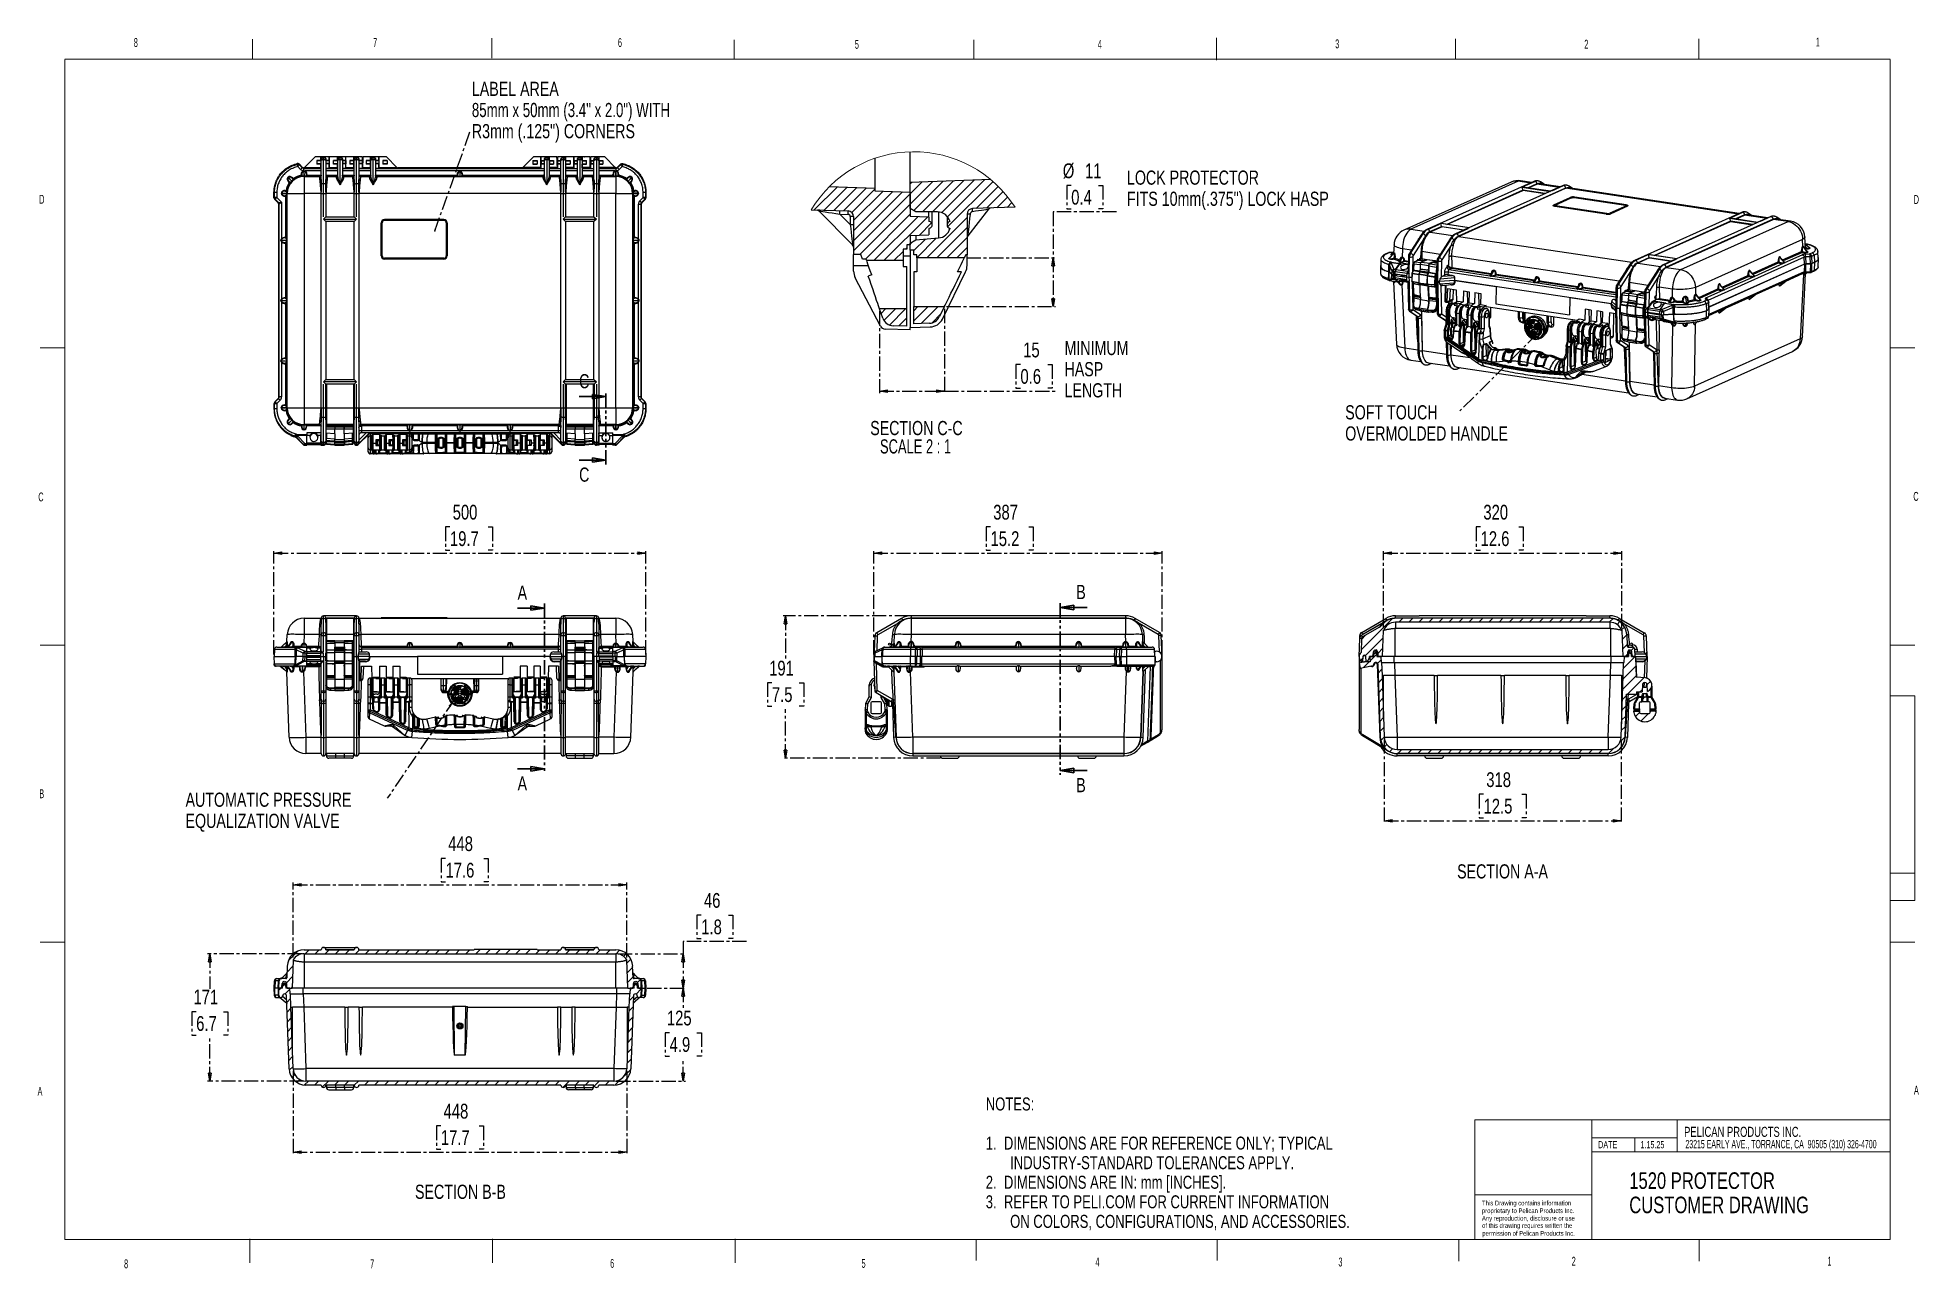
# Model space of a CAD drawing. Header units: millimetres. Extents: x 12 to 854, y 4 to 555.
import ezdxf

# ---------------------------------------------------------------- set-up
doc = ezdxf.new("R2010")
doc.units = ezdxf.units.MM
doc.linetypes.add('CENTER', pattern=[10.16, 6.35, -1.27, 1.27, -1.27])
doc.linetypes.add('PHANTOM', pattern=[12.7, 6.35, -1.27, 1.27, -1.27, 1.27, -1.27])
doc.layers.add('DEFAULT_1', color=7, linetype='CENTER')
doc.styles.add('SLDTEXTSTYLE0', font='TXT', dxfattribs={"width": 0.497368})
doc.styles.add('SLDTEXTSTYLE1', font='TXT', dxfattribs={"width": 0.7})
doc.styles.add('SLDTEXTSTYLE2', font='TXT', dxfattribs={"width": 0.75})
doc.styles.add('SLDTEXTSTYLE3', font='TXT', dxfattribs={"width": 0.56})
doc.styles.add('SLDTEXTSTYLE4', font='TXT', dxfattribs={"width": 0.605})
doc.styles.add('SLDTEXTSTYLE5', font='TXT', dxfattribs={"width": 0.681818})
doc.dimstyles.new('SLDDIMSTYLE0', dxfattribs={"dimtxt": 6.614583, "dimasz": 3.556, "dimexe": 0, "dimexo": 0.0625, "dimgap": 1.653646, "dimtad": 1, "dimdec": 0, "dimlfac": 3, "dimrnd": 1e-09, "dimzin": 12, "dimdsep": 46, "dimtxsty": 'SLDTEXTSTYLE2', "dimblk1": 'CLOSED', "dimblk2": 'CLOSED', "dimsah": 1, "dimcen": 0.09, "dimadec": 0, "dimazin": 3, "dimtfac": 1, "dimtdec": 0, "dimtofl": 0, "dimtmove": 0, "dimatfit": 3, "dimldrblk": 'CLOSED', "dimfxl": 1, "dimfrac": 2, "dimtolj": 1, "dimtzin": 12, "dimarcsym": 0})
doc.dimstyles.new('SLDDIMSTYLE1', dxfattribs={"dimtxt": 0.18, "dimasz": 3.556, "dimexe": 0, "dimexo": 0.0625, "dimgap": 0, "dimtad": 0, "dimtih": 1, "dimtoh": 1, "dimdec": 0, "dimrnd": 1e-09, "dimzin": 0, "dimdsep": 46, "dimtxsty": 'Standard', "dimsah": 1, "dimcen": 0.09, "dimadec": 0, "dimazin": 0, "dimtfac": 3.556, "dimtdec": 0, "dimtofl": 0, "dimtmove": 0, "dimatfit": 3, "dimfxl": 1, "dimfrac": 2, "dimtolj": 1, "dimtzin": 0, "dimarcsym": 0})
doc.dimstyles.new('SLDDIMSTYLE2', dxfattribs={"dimtxt": 0.18, "dimasz": 0.762, "dimexe": 0, "dimexo": 0.0625, "dimgap": 0, "dimtad": 0, "dimtih": 1, "dimtoh": 1, "dimdec": 0, "dimrnd": 1e-09, "dimzin": 0, "dimdsep": 46, "dimtxsty": 'Standard', "dimblk1": 'DOT', "dimblk2": 'DOT', "dimsah": 1, "dimcen": 0.09, "dimadec": 0, "dimazin": 0, "dimtfac": 0.762, "dimtdec": 0, "dimtofl": 0, "dimtmove": 0, "dimatfit": 3, "dimldrblk": 'DOT', "dimfxl": 1, "dimfrac": 2, "dimtolj": 1, "dimtzin": 0, "dimarcsym": 0})
doc.dimstyles.new('SLDDIMSTYLE3', dxfattribs={"dimtxt": 6.614583, "dimasz": 3.556, "dimexe": 0, "dimexo": 0.0625, "dimgap": 1.653646, "dimtad": 0, "dimtih": 1, "dimtoh": 1, "dimdec": 0, "dimlfac": 3, "dimrnd": 1e-09, "dimzin": 12, "dimdsep": 46, "dimtxsty": 'SLDTEXTSTYLE2', "dimblk1": 'CLOSED', "dimblk2": 'CLOSED', "dimsah": 1, "dimcen": 0.09, "dimadec": 0, "dimazin": 3, "dimtfac": 1, "dimtdec": 0, "dimtofl": 0, "dimtmove": 0, "dimatfit": 3, "dimldrblk": 'CLOSED', "dimfxl": 1, "dimfrac": 2, "dimtolj": 1, "dimtzin": 12, "dimarcsym": 0})
doc.dimstyles.new('SLDDIMSTYLE4', dxfattribs={"dimtxt": 6.614583, "dimasz": 3.556, "dimexe": 0, "dimexo": 0.0625, "dimgap": 1.653646, "dimtad": 0, "dimtih": 1, "dimtoh": 1, "dimdec": 0, "dimlfac": 0.5, "dimrnd": 1e-09, "dimzin": 12, "dimdsep": 46, "dimtxsty": 'SLDTEXTSTYLE2', "dimblk1": 'CLOSED', "dimblk2": 'CLOSED', "dimsah": 1, "dimcen": 0.09, "dimadec": 0, "dimazin": 3, "dimtfac": 1, "dimtdec": 0, "dimtofl": 0, "dimtmove": 0, "dimatfit": 3, "dimldrblk": 'CLOSED', "dimfxl": 1, "dimfrac": 2, "dimtolj": 1, "dimtzin": 12, "dimarcsym": 0})
doc.dimstyles.new('SLDDIMSTYLE5', dxfattribs={"dimtxt": 6.614583, "dimasz": 3.556, "dimexe": 0, "dimexo": 0.0625, "dimgap": 1.653646, "dimtad": 1, "dimdec": 0, "dimlfac": 0.5, "dimrnd": 1e-09, "dimzin": 12, "dimdsep": 46, "dimtxsty": 'SLDTEXTSTYLE2', "dimblk1": 'CLOSED', "dimblk2": 'CLOSED', "dimsah": 1, "dimcen": 0.09, "dimadec": 0, "dimazin": 3, "dimtfac": 1, "dimtdec": 0, "dimtofl": 0, "dimtmove": 0, "dimatfit": 3, "dimldrblk": 'CLOSED', "dimfxl": 1, "dimfrac": 2, "dimtolj": 1, "dimtzin": 12, "dimarcsym": 0})

msp = doc.modelspace()

# ---------------------------------------------------------------- texts
at = {"color": 7, "linetype": 'Continuous', "lineweight": 0}
for s, insert, char_height, attachment_point, style in [('8', (55.03, 555.27), 3.97, 1, 'SLDTEXTSTYLE3'), ('7', (162.21, 555.27), 3.97, 1, 'SLDTEXTSTYLE3'), ('6', (271.83, 555.27), 3.97, 1, 'SLDTEXTSTYLE3'), ('5', (377.92, 554.46), 3.97, 1, 'SLDTEXTSTYLE3'), ('4', (486.68, 554.46), 3.97, 1, 'SLDTEXTSTYLE3'), ('3', (593.04, 554.68), 3.97, 1, 'SLDTEXTSTYLE3'), ('2', (704.6, 554.5), 3.97, 1, 'SLDTEXTSTYLE3'), ('1', (808.26, 555.48), 3.97, 1, 'SLDTEXTSTYLE3'), ('D', (12.66, 485.09), 3.97, 1, 'SLDTEXTSTYLE3'), ('D', (852.13, 485), 3.97, 1, 'SLDTEXTSTYLE3'), ('C', (12.26, 351.81), 3.97, 1, 'SLDTEXTSTYLE3'), ('C', (851.94, 352.07), 3.97, 1, 'SLDTEXTSTYLE3'), ('B', (12.73, 218.91), 3.97, 1, 'SLDTEXTSTYLE3'), ('A', (11.94, 85.7), 3.97, 1, 'SLDTEXTSTYLE3'), ('A', (852.22, 86.21), 3.97, 1, 'SLDTEXTSTYLE3'), ('PELICAN PRODUCTS INC.', (749.28, 67.81), 4.5, 1, 'SLDTEXTSTYLE1'), ('DATE', (710.8, 61.39), 3.175, 1, 'SLDTEXTSTYLE4'), ('1.15.25', (729.74, 61.39), 3.175, 1, 'SLDTEXTSTYLE4'), ('23215 EARLY AVE., TORRANCE, CA  90505 (310) 326-4700', (792.67, 61.93), 3.75, 2, 'SLDTEXTSTYLE0'), ('This Drawing contains information', (658.77, 34.73), 2.1167, 1, 'SLDTEXTSTYLE2'), ('Any reproduction, disclosure or use', (658.75, 27.92), 2.1167, 1, 'SLDTEXTSTYLE2'), ('proprietary to Pelican Products Inc.', (658.74, 31.28), 2.1167, 1, 'SLDTEXTSTYLE2'), ('of this drawing requires written the', (658.81, 24.69), 2.1167, 1, 'SLDTEXTSTYLE2'), ('permission of Pelican Products Inc.', (658.9, 21.15), 2.1167, 1, 'SLDTEXTSTYLE2'), ('8', (50.66, 8.45), 3.97, 1, 'SLDTEXTSTYLE3'), ('7', (160.87, 8.45), 3.97, 1, 'SLDTEXTSTYLE3'), ('6', (268.34, 8.64), 3.97, 1, 'SLDTEXTSTYLE3'), ('5', (380.92, 8.64), 3.97, 1, 'SLDTEXTSTYLE3'), ('4', (485.65, 9.26), 3.97, 1, 'SLDTEXTSTYLE3'), ('3', (594.48, 9.26), 3.97, 1, 'SLDTEXTSTYLE3'), ('2', (698.94, 9.61), 3.97, 1, 'SLDTEXTSTYLE3'), ('1', (813.49, 9.61), 3.97, 1, 'SLDTEXTSTYLE3')]:
    msp.add_mtext(s, dxfattribs=dict(at, insert=insert, char_height=char_height, attachment_point=attachment_point, style=style))
at = {"color": 7, "linetype": 'Continuous', "char_height": 6.35, "attachment_point": 1, "style": 'SLDTEXTSTYLE2'}
for s, insert in [('C', (254.44, 404.83)), ('C', (254.44, 362.99)), ('A', (226.89, 310.17)), ('B', (477.07, 310.43)), ('A', (226.89, 224.74)), ('B', (477.07, 223.97))]:
    msp.add_mtext(s, dxfattribs=dict(at, insert=insert))
at = {"layer": 'DEFAULT_1', "char_height": 6.35, "attachment_point": 2, "style": 'SLDTEXTSTYLE2'}
for s, insert in [('SECTION A-A', (667.97, 185.34)), ('SECTION B-B', (201.3, 41.89))]:
    msp.add_mtext(s, dxfattribs=dict(at, insert=insert))

# ---------------------------------------------------------------- blocks, each defined once
blk = doc.blocks.new('SW_NOTE_0')
at = {"color": 0, "linetype": 'Continuous', "lineweight": 0, "char_height": 7.4083, "attachment_point": 1, "style": 'SLDTEXTSTYLE2'}
for s, insert in [('1520 PROTECTOR', (0, 9.55)), ('CUSTOMER DRAWING', (0, -1.33))]:
    blk.add_mtext(s, dxfattribs=dict(at, insert=insert))
blk = doc.blocks.new('SW_NOTE_0_1')
at = {"color": 0, "linetype": 'Continuous', "lineweight": 0, "attachment_point": 1, "style": 'SLDTEXTSTYLE2'}
for s, insert, char_height in [('NOTES:', (0, 7.5), 5.821), ('1.  DIMENSIONS ARE FOR REFERENCE ONLY; TYPICAL', (0, -10.02), 5.8208), ('INDUSTRY-STANDARD TOLERANCES APPLY.', (10.91, -18.78), 5.8208), ('2.  DIMENSIONS ARE IN: mm [INCHES].', (0, -27.54), 5.8208), ('3.  REFER TO PELI.COM FOR CURRENT INFORMATION', (0, -36.3), 5.8208), ('ON COLORS, CONFIGURATIONS, AND ACCESSORIES.', (10.91, -45.06), 5.8208)]:
    blk.add_mtext(s, dxfattribs=dict(at, insert=insert, char_height=char_height))
blk = doc.blocks.new('_Closed')
at = {"color": 0, "linetype": 'ByBlock', "lineweight": -2}
for p, q in [((-1, 0.166667), (0, 0)), ((-1, 0.166667), (-1, -0.166667)), ((0, 0), (-1, -0.166667)), ((0, 0), (-1, 0))]:
    blk.add_line(p, q, dxfattribs=at)
blk = doc.blocks.new('_D')
at = {"layer": 'DEFAULT_1'}
for p, q in [((196.6, 336.44), (194.59, 336.44)), ((194.59, 336.44), (194.59, 325.93)), ((213.7, 336.44), (215.71, 336.44)), ((215.71, 336.44), (215.71, 325.93)), ((117.8, 279.35), (117.8, 325.59)), ((117.8, 324.59), (284.34, 324.59)), ((194.59, 325.93), (196.6, 325.93)), ((215.71, 325.93), (213.7, 325.93)), ((284.34, 279.35), (284.34, 325.59))]:
    blk.add_line(p, q, dxfattribs=at)
at = {"layer": 'DEFAULT_1', "xscale": 3.556, "yscale": 3.556, "rotation": 180}
blk.add_blockref('_Closed', (117.8, 324.59, -2.98), dxfattribs=at)
at = {"layer": 'DEFAULT_1', "xscale": 3.556, "yscale": 3.556}
blk.add_blockref('_Closed', (284.34, 324.59, -2.98), dxfattribs=at)
at = {"layer": 'DEFAULT_1', "char_height": 6.615, "attachment_point": 1, "style": 'SLDTEXTSTYLE2'}
for s, insert in [('500', (197.82, 346.31)), ('19.7', (196.6, 334.46))]:
    blk.add_mtext(s, dxfattribs=dict(at, insert=insert))
blk = doc.blocks.new('SW_NOTE_0_2')
at = {"layer": 'DEFAULT_1', "color": 0, "char_height": 6.35, "attachment_point": 1, "style": 'SLDTEXTSTYLE2'}
for s, insert in [('AUTOMATIC PRESSURE', (-90.33, 2.55)), ('EQUALIZATION VALVE', (-90.33, -6.92))]:
    blk.add_mtext(s, dxfattribs=dict(at, insert=insert))
blk = doc.blocks.new('SW_NOTE_0_3')
at = {"layer": 'DEFAULT_1', "color": 0, "char_height": 6.35, "attachment_point": 1}
for s, insert, style in [('LABEL AREA', (0.54, 21.55), 'SLDTEXTSTYLE2'), ('85mm x 50mm (3.4" x 2.0") WITH', (0.54, 12.09), 'SLDTEXTSTYLE1'), ('R3mm (.125") CORNERS', (0.54, 2.62), 'SLDTEXTSTYLE2')]:
    blk.add_mtext(s, dxfattribs=dict(at, insert=insert, style=style))
blk = doc.blocks.new('_Dot')
at = {"color": 0, "linetype": 'ByBlock', "lineweight": -2}
blk.add_line((-0.5, 0), (-1, 0), dxfattribs=at)
at = {"color": 0, "linetype": 'ByBlock', "const_width": 0.5}
blk.add_lwpolyline([(-0.25, 0, 1), (0.25, 0, 1)], format="xyb", close=True, dxfattribs=at)
blk = doc.blocks.new('_D_1')
at = {"layer": 'DEFAULT_1'}
for p, q in [((402.15, 296.59), (345.88, 296.59)), ((346.88, 296.59), (346.88, 276.77)), ((340.77, 266.61), (338.76, 266.61)), ((338.76, 266.61), (338.76, 256.1)), ((352.99, 266.61), (355, 266.61)), ((355, 266.61), (355, 256.1)), ((338.76, 256.1), (340.77, 256.1)), ((346.88, 232.83), (346.88, 254.76)), ((355, 256.1), (352.99, 256.1)), ((416.29, 232.83), (345.88, 232.83))]:
    blk.add_line(p, q, dxfattribs=at)
at = {"layer": 'DEFAULT_1', "xscale": 3.556, "yscale": 3.556}
for p, rotation in [((346.88, 296.59), 90), ((346.88, 232.83), 270)]:
    blk.add_blockref('_Closed', p, dxfattribs=dict(at, rotation=rotation))
at = {"layer": 'DEFAULT_1', "char_height": 6.615, "attachment_point": 1, "style": 'SLDTEXTSTYLE2'}
for s, insert in [('191', (339.55, 276.48)), ('7.5', (340.77, 264.63))]:
    blk.add_mtext(s, dxfattribs=dict(at, insert=insert))
blk = doc.blocks.new('_D_2')
at = {"layer": 'DEFAULT_1'}
for p, q in [((438.68, 336.44), (436.67, 336.44)), ((436.67, 336.44), (436.67, 325.93)), ((455.78, 336.44), (457.79, 336.44)), ((457.79, 336.44), (457.79, 325.93)), ((386.38, 279.35), (386.38, 325.59)), ((386.38, 324.59), (515.47, 324.59)), ((436.67, 325.93), (438.68, 325.93)), ((457.79, 325.93), (455.78, 325.93)), ((515.47, 279.35), (515.47, 325.59))]:
    blk.add_line(p, q, dxfattribs=at)
at = {"layer": 'DEFAULT_1', "xscale": 3.556, "yscale": 3.556, "rotation": 180}
blk.add_blockref('_Closed', (386.38, 324.59), dxfattribs=at)
at = {"layer": 'DEFAULT_1', "xscale": 3.556, "yscale": 3.556}
blk.add_blockref('_Closed', (515.47, 324.59), dxfattribs=at)
at = {"layer": 'DEFAULT_1', "char_height": 6.615, "attachment_point": 1, "style": 'SLDTEXTSTYLE2'}
for s, insert in [('387', (439.9, 346.31)), ('15.2', (438.68, 334.46))]:
    blk.add_mtext(s, dxfattribs=dict(at, insert=insert))
blk = doc.blocks.new('_D_3')
at = {"layer": 'DEFAULT_1'}
for p, q in [((658.16, 336.44), (656.15, 336.44)), ((656.15, 336.44), (656.15, 325.93)), ((675.26, 336.44), (677.27, 336.44)), ((677.27, 336.44), (677.27, 325.93)), ((614.68, 291.09), (614.68, 325.59)), ((614.68, 324.59), (721.38, 324.59)), ((656.15, 325.93), (658.16, 325.93)), ((677.27, 325.93), (675.26, 325.93)), ((721.38, 291.09), (721.38, 325.59))]:
    blk.add_line(p, q, dxfattribs=at)
at = {"layer": 'DEFAULT_1', "xscale": 3.556, "yscale": 3.556, "rotation": 180}
blk.add_blockref('_Closed', (614.68, 324.59, 33.4), dxfattribs=at)
at = {"layer": 'DEFAULT_1', "xscale": 3.556, "yscale": 3.556}
blk.add_blockref('_Closed', (721.38, 324.59, 33.4), dxfattribs=at)
at = {"layer": 'DEFAULT_1', "char_height": 6.615, "attachment_point": 1, "style": 'SLDTEXTSTYLE2'}
for s, insert in [('320', (659.38, 346.31)), ('12.6', (658.16, 334.46))]:
    blk.add_mtext(s, dxfattribs=dict(at, insert=insert))
blk = doc.blocks.new('_D_4')
at = {"layer": 'DEFAULT_1'}
for p, q in [((615.01, 241.28), (615.01, 203.83)), ((721.04, 241.28), (721.04, 203.83)), ((659.48, 216.68), (657.46, 216.68)), ((657.46, 216.68), (657.46, 206.17)), ((676.58, 216.68), (678.59, 216.68)), ((678.59, 216.68), (678.59, 206.17)), ((615.01, 204.83), (721.04, 204.83)), ((657.46, 206.17), (659.48, 206.17)), ((678.59, 206.17), (676.58, 206.17))]:
    blk.add_line(p, q, dxfattribs=at)
at = {"layer": 'DEFAULT_1', "xscale": 3.556, "yscale": 3.556, "rotation": 180}
blk.add_blockref('_Closed', (615.01, 204.83, 33.4), dxfattribs=at)
at = {"layer": 'DEFAULT_1', "xscale": 3.556, "yscale": 3.556}
blk.add_blockref('_Closed', (721.04, 204.83, 33.4), dxfattribs=at)
at = {"layer": 'DEFAULT_1', "char_height": 6.615, "attachment_point": 1, "style": 'SLDTEXTSTYLE2'}
for s, insert in [('318', (660.69, 226.55)), ('12.5', (659.48, 214.7))]:
    blk.add_mtext(s, dxfattribs=dict(at, insert=insert))
blk = doc.blocks.new('_D_5')
at = {"layer": 'DEFAULT_1'}
for p, q in [((130.26, 145.28), (88.07, 145.28)), ((89.07, 145.28), (89.07, 129.52)), ((82.96, 119.36), (80.95, 119.36)), ((80.95, 119.36), (80.95, 108.85)), ((95.18, 119.36), (97.19, 119.36)), ((97.19, 119.36), (97.19, 108.85)), ((80.95, 108.85), (82.96, 108.85)), ((89.07, 88.29), (89.07, 107.51)), ((97.19, 108.85), (95.18, 108.85)), ((131.1, 88.29), (88.07, 88.29))]:
    blk.add_line(p, q, dxfattribs=at)
at = {"layer": 'DEFAULT_1', "xscale": 3.556, "yscale": 3.556}
for p, rotation in [((89.07, 145.28, 25.75), 90), ((89.07, 88.29, 25.75), 270)]:
    blk.add_blockref('_Closed', p, dxfattribs=dict(at, rotation=rotation))
at = {"layer": 'DEFAULT_1', "char_height": 6.615, "attachment_point": 1, "style": 'SLDTEXTSTYLE2'}
for s, insert in [('171', (81.74, 129.23)), ('6.7', (82.96, 117.38))]:
    blk.add_mtext(s, dxfattribs=dict(at, insert=insert))
blk = doc.blocks.new('_D_6')
at = {"layer": 'DEFAULT_1'}
for p, q in [((284.96, 129.92), (302.08, 129.92)), ((301.08, 129.92), (301.08, 120.11)), ((294.97, 109.95), (292.96, 109.95)), ((292.96, 109.95), (292.96, 99.44)), ((307.19, 109.95), (309.2, 109.95)), ((309.2, 109.95), (309.2, 99.44)), ((292.96, 99.44), (294.97, 99.44)), ((301.08, 88.29), (301.08, 98.1)), ((309.2, 99.44), (307.19, 99.44)), ((271.05, 88.29), (302.08, 88.29))]:
    blk.add_line(p, q, dxfattribs=at)
at = {"layer": 'DEFAULT_1', "xscale": 3.556, "yscale": 3.556}
for p, rotation in [((301.08, 129.92, 25.75), 90), ((301.08, 88.29, 25.75), 270)]:
    blk.add_blockref('_Closed', p, dxfattribs=dict(at, rotation=rotation))
at = {"layer": 'DEFAULT_1', "char_height": 6.615, "attachment_point": 1, "style": 'SLDTEXTSTYLE2'}
for s, insert in [('125', (293.75, 119.82)), ('4.9', (294.97, 107.97))]:
    blk.add_mtext(s, dxfattribs=dict(at, insert=insert))
blk = doc.blocks.new('_D_7')
at = {"layer": 'DEFAULT_1'}
for p, q in [((309.13, 162.61), (307.12, 162.61)), ((307.12, 162.61), (307.12, 152.1)), ((321.34, 162.61), (323.35, 162.61)), ((323.35, 162.61), (323.35, 152.1)), ((307.12, 152.1), (309.13, 152.1)), ((323.35, 152.1), (321.34, 152.1)), ((271.89, 145.28), (302.08, 145.28)), ((329.39, 150.76), (301.08, 150.76)), ((301.08, 150.76), (301.08, 145.28)), ((301.08, 145.28), (301.08, 129.92)), ((284.96, 129.92), (302.08, 129.92))]:
    blk.add_line(p, q, dxfattribs=at)
at = {"layer": 'DEFAULT_1', "xscale": 3.556, "yscale": 3.556}
for p, rotation in [((301.08, 145.28, 25.75), 90), ((301.08, 129.92, 25.75), 270)]:
    blk.add_blockref('_Closed', p, dxfattribs=dict(at, rotation=rotation))
at = {"layer": 'DEFAULT_1', "char_height": 6.615, "attachment_point": 1, "style": 'SLDTEXTSTYLE2'}
for s, insert in [('46', (310.35, 172.48)), ('1.8', (309.13, 160.63))]:
    blk.add_mtext(s, dxfattribs=dict(at, insert=insert))
blk = doc.blocks.new('_D_8')
at = {"layer": 'DEFAULT_1'}
for p, q in [((194.6, 188.01), (192.59, 188.01)), ((192.59, 188.01), (192.59, 177.5)), ((211.7, 188.01), (213.71, 188.01)), ((213.71, 188.01), (213.71, 177.5)), ((126.41, 143.63), (126.41, 177.16)), ((192.59, 177.5), (194.6, 177.5)), ((213.71, 177.5), (211.7, 177.5)), ((275.74, 143.63), (275.74, 177.16)), ((126.41, 176.16), (275.74, 176.16))]:
    blk.add_line(p, q, dxfattribs=at)
at = {"layer": 'DEFAULT_1', "xscale": 3.556, "yscale": 3.556, "rotation": 180}
blk.add_blockref('_Closed', (126.41, 176.16, 25.75), dxfattribs=at)
at = {"layer": 'DEFAULT_1', "xscale": 3.556, "yscale": 3.556}
blk.add_blockref('_Closed', (275.74, 176.16, 25.75), dxfattribs=at)
at = {"layer": 'DEFAULT_1', "char_height": 6.615, "attachment_point": 1, "style": 'SLDTEXTSTYLE2'}
for s, insert in [('448', (195.82, 197.88)), ('17.6', (194.6, 186.03))]:
    blk.add_mtext(s, dxfattribs=dict(at, insert=insert))
blk = doc.blocks.new('_D_9')
at = {"layer": 'DEFAULT_1'}
for p, q in [((126.35, 92.85), (126.35, 55.4)), ((275.8, 92.85), (275.8, 55.4)), ((192.52, 68.25), (190.51, 68.25)), ((190.51, 68.25), (190.51, 57.74)), ((209.62, 68.25), (211.64, 68.25)), ((211.64, 68.25), (211.64, 57.74)), ((126.35, 56.4), (275.8, 56.4)), ((190.51, 57.74), (192.52, 57.74)), ((211.64, 57.74), (209.62, 57.74))]:
    blk.add_line(p, q, dxfattribs=at)
at = {"layer": 'DEFAULT_1', "xscale": 3.556, "yscale": 3.556, "rotation": 180}
blk.add_blockref('_Closed', (126.35, 56.4, 25.75), dxfattribs=at)
at = {"layer": 'DEFAULT_1', "xscale": 3.556, "yscale": 3.556}
blk.add_blockref('_Closed', (275.8, 56.4, 25.75), dxfattribs=at)
at = {"layer": 'DEFAULT_1', "char_height": 6.615, "attachment_point": 1, "style": 'SLDTEXTSTYLE2'}
for s, insert in [('448', (193.74, 78.12)), ('17.7', (192.52, 66.27))]:
    blk.add_mtext(s, dxfattribs=dict(at, insert=insert))
blk = doc.blocks.new('SW_HATCH_0')
at = {"color": 0, "linetype": 'Continuous', "lineweight": 18}
for p, q in [((13.07, 48.99), (23.1, 59.02)), ((14.6, 46.03), (27.75, 59.18)), ((18.51, 45.45), (32.4, 59.34)), ((23, 45.45), (37.05, 59.5)), ((27.16, 45.12), (41.71, 59.67)), ((29.78, 43.25), (46.36, 59.83)), ((29.78, 38.76), (50.1, 59.08)), ((-29.92, 46.41), (-19.61, 56.72)), ((-25.58, 46.26), (-15.27, 56.57)), ((-21.24, 46.11), (-10.93, 56.42)), ((-16.91, 45.96), (-6.59, 56.27)), ((-13.16, 45.21), (-2.78, 55.59)), ((-12.33, 41.55), (0.86, 54.74)), ((-12.33, 37.06), (5.2, 54.59)), ((-12.33, 32.57), (9.54, 54.44)), ((-12.33, 28.08), (13.07, 53.48)), ((13.07, 53.48), (18.44, 58.86)), ((13.07, 57.97), (13.79, 58.69)), ((42.5, 46.99), (52.42, 56.91)), ((47.15, 47.15), (54.61, 54.61)), ((51.8, 47.31), (56.67, 52.18)), ((-9.52, 26.4), (13.07, 48.99)), ((-7.06, 24.37), (13.07, 44.5)), ((-3.12, 23.82), (16.38, 43.32)), ((1.37, 23.82), (20.72, 43.17)), ((20.4, 24.89), (38.47, 42.96)), ((56.46, 47.48), (58.6, 49.62)), ((15.96, 24.94), (24.72, 33.7)), ((17.14, 35.1), (22.56, 40.52)), ((24.89, 24.89), (38.47, 38.47)), ((29.38, 24.89), (38.47, 33.98)), ((5.86, 23.82), (9.81, 27.77)), ((10.78, 28.74), (11.44, 29.4)), ((12.83, 30.79), (13.07, 31.03)), ((13.07, 31.03), (14.05, 32.01)), ((14.69, 28.16), (19.8, 33.27)), ((33.87, 24.89), (38.47, 29.49)), ((0, 0), (1.99, 1.99)), ((1.27, -3.22), (6.48, 1.99)), ((3.77, -5.21), (10.97, 1.99)), ((14.69, 1.22), (16.51, 3.04)), ((14.69, -3.27), (21, 3.04)), ((17.89, -4.56), (25.49, 3.04)), ((7.86, -5.61), (11.44, -2.03)), ((22.64, -4.3), (26.74, -0.2))]:
    blk.add_line(p, q, dxfattribs=at)
blk = doc.blocks.new('_D_10')
at = {"layer": 'DEFAULT_1'}
for p, q in [((474.81, 489.3), (472.8, 489.3)), ((472.8, 489.3), (472.8, 478.79)), ((487.02, 489.3), (489.04, 489.3)), ((489.04, 489.3), (489.04, 478.79)), ((495.07, 477.45), (466.76, 477.45)), ((466.76, 477.45), (466.76, 456.88)), ((472.8, 478.79), (474.81, 478.79)), ((489.04, 478.79), (487.02, 478.79)), ((427.94, 456.88), (467.76, 456.88)), ((466.76, 456.88), (466.76, 435.03)), ((419.03, 435.03), (467.76, 435.03))]:
    blk.add_line(p, q, dxfattribs=at)
at = {"layer": 'DEFAULT_1', "xscale": 3.556, "yscale": 3.556}
for p, rotation in [((466.76, 456.88, 128.7), 90), ((466.76, 435.03, 128.7), 270)]:
    blk.add_blockref('_Closed', p, dxfattribs=dict(at, rotation=rotation))
at = {"layer": 'DEFAULT_1', "char_height": 6.615, "attachment_point": 1, "style": 'SLDTEXTSTYLE2'}
for s, insert in [('%%c', (471.04, 499.17)), ('11', (481.02, 499.17)), ('0.4', (474.81, 487.32))]:
    blk.add_mtext(s, dxfattribs=dict(at, insert=insert))
blk = doc.blocks.new('_D_11')
at = {"layer": 'DEFAULT_1'}
for p, q in [((389.01, 432.98), (389.01, 396.23)), ((418.03, 434.03), (418.03, 396.23)), ((452.08, 409.09), (450.07, 409.09)), ((450.07, 409.09), (450.07, 398.58)), ((464.29, 409.09), (466.31, 409.09)), ((466.31, 409.09), (466.31, 398.58)), ((389.01, 397.23), (418.03, 397.23)), ((418.03, 397.23), (468.32, 397.23)), ((450.07, 398.58), (452.08, 398.58)), ((466.31, 398.58), (464.29, 398.58))]:
    blk.add_line(p, q, dxfattribs=at)
at = {"layer": 'DEFAULT_1', "xscale": 3.556, "yscale": 3.556, "rotation": 180}
blk.add_blockref('_Closed', (389.01, 397.23, 128.7), dxfattribs=at)
at = {"layer": 'DEFAULT_1', "xscale": 3.556, "yscale": 3.556}
blk.add_blockref('_Closed', (418.03, 397.23, 128.7), dxfattribs=at)
at = {"layer": 'DEFAULT_1', "char_height": 6.615, "attachment_point": 1, "style": 'SLDTEXTSTYLE2'}
for s, insert in [('15', (453.3, 418.95)), ('0.6', (452.08, 407.1))]:
    blk.add_mtext(s, dxfattribs=dict(at, insert=insert))
blk = doc.blocks.new('SW_NOTE_0_4')
at = {"layer": 'DEFAULT_1', "color": 0, "char_height": 6.35, "attachment_point": 2}
for s, insert, style in [('SECTION C-C', (26.69, 8.19), 'SLDTEXTSTYLE2'), ('SCALE 2 : 1', (26.29, -0.03), 'SLDTEXTSTYLE5')]:
    blk.add_mtext(s, dxfattribs=dict(at, insert=insert, style=style))
blk = doc.blocks.new('SW_NOTE_0_5')
at = {"layer": 'DEFAULT_1', "color": 0, "char_height": 6.35, "attachment_point": 1, "style": 'SLDTEXTSTYLE2'}
for s, insert in [('MINIMUM', (0, 8.19)), ('HASP', (0, -1.28)), ('LENGTH', (0, -10.75))]:
    blk.add_mtext(s, dxfattribs=dict(at, insert=insert))
blk = doc.blocks.new('SW_NOTE_0_6')
at = {"layer": 'DEFAULT_1', "color": 0, "char_height": 6.35, "attachment_point": 1, "style": 'SLDTEXTSTYLE2'}
for s, insert in [('LOCK PROTECTOR', (0, 8.19)), ('FITS 10mm(.375") LOCK HASP', (0, -1.28))]:
    blk.add_mtext(s, dxfattribs=dict(at, insert=insert))
blk = doc.blocks.new('SW_NOTE_0_7')
at = {"layer": 'DEFAULT_1', "color": 0, "char_height": 6.35, "attachment_point": 1, "style": 'SLDTEXTSTYLE2'}
for s, insert in [('SOFT TOUCH', (-51.3, 2.58)), ('OVERMOLDED HANDLE', (-51.3, -6.89))]:
    blk.add_mtext(s, dxfattribs=dict(at, insert=insert))

# ---------------------------------------------------------------- dimensions: what is measured, and where the dimension line sits
at = {"layer": 'DEFAULT_1'}
dim = msp.add_linear_dim(base=(466.76, 435.03), p1=(426.94, 456.88), p2=(418.03, 435.03), angle=90, text='%%c<>', dimstyle='SLDDIMSTYLE4', dxfattribs=at)
dim.commit()
dim.dimension.update_dxf_attribs({"geometry": '_D_10', "text_midpoint": (466.76, 489.3), "dimtype": 160})
for base, p1, p2, dimstyle, picture, middle in [((418.03, 397.23), (389.01, 433.98), (418.03, 435.03), 'SLDDIMSTYLE5', '_D_11', (458.19, 397.23)), ((284.34, 324.59), (117.8, 278.35), (284.34, 278.35), 'SLDDIMSTYLE0', '_D', (205.15, 324.59)), ((515.47, 324.59), (386.38, 278.35), (515.47, 278.35), 'SLDDIMSTYLE0', '_D_2', (447.23, 324.59)), ((721.38, 324.59), (614.68, 290.09), (721.38, 290.09), 'SLDDIMSTYLE0', '_D_3', (666.71, 324.59)), ((721.04, 204.83), (615.01, 242.28), (721.04, 242.28), 'SLDDIMSTYLE0', '_D_4', (668.03, 204.83)), ((275.74, 176.16), (126.41, 142.63), (275.74, 142.63), 'SLDDIMSTYLE0', '_D_8', (203.15, 176.16)), ((275.8, 56.4), (126.35, 93.85), (275.8, 93.85), 'SLDDIMSTYLE0', '_D_9', (201.07, 56.4))]:
    dim = msp.add_linear_dim(base=base, p1=p1, p2=p2, dimstyle=dimstyle, dxfattribs=at)
    dim.commit()
    dim.dimension.update_dxf_attribs({"geometry": picture, "text_midpoint": middle, "dimtype": 160})
for base, p1, p2, picture, middle in [((346.88, 232.83), (403.15, 296.59), (417.29, 232.83), '_D_1', (346.88, 265.77)), ((301.08, 129.92), (270.89, 145.28), (283.96, 129.92), '_D_7', (301.08, 161.76)), ((89.07, 88.29), (131.26, 145.28), (132.1, 88.29), '_D_5', (89.07, 118.52)), ((301.08, 88.29), (283.96, 129.92), (270.05, 88.29), '_D_6', (301.08, 109.11))]:
    dim = msp.add_linear_dim(base=base, p1=p1, p2=p2, angle=90, dimstyle='SLDDIMSTYLE3', dxfattribs=at)
    dim.commit()
    dim.dimension.update_dxf_attribs({"geometry": picture, "text_midpoint": middle, "dimtype": 160})

# ---------------------------------------------------------------- hatches: boundary and pattern name
at = {"layer": 'DEFAULT_1', "linetype": 'Continuous', "lineweight": 18}
h = msp.add_hatch(dxfattribs=at)
h.set_pattern_fill('ANSI31', color=256, style=0)
edge = h.paths.add_edge_path(flags=0)
edge.add_line((716.03, 295.49), (620.02, 295.49))
edge.add_arc((620.02, 287.96), 7.54, 90, 139.09536)
edge.add_spline(control_points=[(614.33, 292.89), (614.25, 292.8), (614.16, 292.71), (614.08, 292.62), (613.99, 292.53), (613.91, 292.44), (613.82, 292.36), (613.65, 292.19), (613.47, 292.02), (613.29, 291.85), (613.17, 291.74), (613.05, 291.62), (612.91, 291.54)], knot_values=[0, 0, 0, 0, 0.001105, 0.001105, 0.001105, 0.002209, 0.002209, 0.002209, 0.004413, 0.004413, 0.004413, 0.005872, 0.005872, 0.005872, 0.005872], weights=[1, 1, 1, 1, 1, 1, 1, 1, 1, 1, 1, 1, 1], degree=3, periodic=0)
edge.add_line((612.91, 291.54), (605.28, 287.13))
edge.add_arc((605.69, 286.42), 0.82, 120, 178)
edge.add_line((604.87, 286.45), (604.65, 280.24))
edge.add_arc((606.08, 278.35), 2.37, 127.15956, 251.46321)
edge.add_line((605.33, 276.1), (605.45, 278.38))
edge.add_arc((606.08, 278.35), 0.635, 3, 177, ccw=False)
edge.add_line((606.72, 278.38), (606.84, 276.1))
edge.add_arc((606.08, 278.35), 2.37, 288.53679, 360)
edge.add_line((608.45, 278.35), (609.73, 278.35))
edge.add_line((609.73, 278.35), (609.97, 278.77))
edge.add_line((609.97, 278.77), (610.12, 280.45))
edge.add_arc((611.09, 280.37), 0.974, 104.98943, 175, ccw=False)
edge.add_arc((611.09, 281.34), 0.254, 187.49472, 352.50528)
edge.add_arc((611.09, 280.37), 0.974, 0, 75.01057, ccw=False)
edge.add_line((612.06, 280.37), (612.06, 278.77))
edge.add_line((612.06, 278.77), (612.31, 278.35))
edge.add_line((612.31, 278.35), (614.27, 278.35))
edge.add_line((614.27, 278.35), (614.68, 290.09))
edge.add_arc((620.02, 287.96), 5.76, 90, 158.25615, ccw=False)
edge.add_line((620.02, 293.71), (716.03, 293.71))
edge.add_arc((716.03, 287.96), 5.76, 21.74385, 90, ccw=False)
edge.add_line((721.38, 290.09), (721.79, 278.35))
edge.add_line((721.79, 278.35), (723.75, 278.35))
edge.add_line((723.75, 278.35), (723.99, 278.77))
edge.add_line((723.99, 278.77), (723.99, 280.37))
edge.add_arc((724.97, 280.37), 0.974, 104.98943, 180, ccw=False)
edge.add_arc((724.97, 281.34), 0.254, 187.49472, 352.50528)
edge.add_arc((724.97, 280.37), 0.974, 5, 75.01057, ccw=False)
edge.add_line((725.94, 280.45), (726.08, 278.77))
edge.add_line((726.08, 278.77), (726.33, 278.35))
edge.add_line((726.33, 278.35), (727.29, 278.35))
edge.add_line((727.29, 278.35), (727.18, 281.6))
edge.add_arc((726.16, 281.56), 1.02, 2, 90)
edge.add_line((726.16, 282.58), (724.17, 282.58))
edge.add_arc((724.17, 283), 0.423, 182, 270, ccw=False)
edge.add_line((723.75, 282.99), (723.56, 288.22))
edge.add_arc((716.03, 287.96), 7.54, 2, 90)
h = msp.add_hatch(dxfattribs=at)
h.set_pattern_fill('ANSI31', color=256, style=0)
edge = h.paths.add_edge_path(flags=0)
edge.add_line((724.71, 279.72), (724.38, 279.72))
edge.add_line((724.38, 279.72), (724.33, 278.35))
edge.add_line((724.33, 278.35), (722.52, 278.35))
edge.add_line((722.52, 278.35), (722.42, 275.7))
edge.add_line((722.42, 275.7), (722.21, 275.7))
edge.add_line((722.21, 275.7), (722.01, 269.88))
edge.add_line((722.01, 269.88), (721.04, 242.28))
edge.add_arc((715.29, 242.48), 5.76, 270, 358, ccw=False)
edge.add_line((715.29, 236.72), (620.76, 236.72))
edge.add_arc((620.76, 242.48), 5.76, 182, 270, ccw=False)
edge.add_line((615.01, 242.28), (614.04, 269.88))
edge.add_line((614.04, 269.88), (613.84, 275.7))
edge.add_line((613.84, 275.7), (613.63, 275.7))
edge.add_line((613.63, 275.7), (613.53, 278.35))
edge.add_line((613.53, 278.35), (611.72, 278.35))
edge.add_line((611.72, 278.35), (611.67, 279.72))
edge.add_line((611.67, 279.72), (611.34, 279.72))
edge.add_arc((611.09, 279.72), 0.254, 0, 180)
edge.add_line((610.83, 279.72), (610.36, 279.72))
edge.add_line((610.36, 279.72), (610.31, 278.35))
edge.add_line((610.31, 278.35), (608.58, 278.35))
edge.add_line((608.58, 278.35), (608.66, 275.98))
edge.add_line((608.66, 275.98), (606.08, 275.98))
edge.add_line((606.08, 275.98), (603.71, 275.47))
edge.add_line((603.71, 275.47), (604.21, 273.11))
edge.add_line((604.21, 273.11), (609.2, 274.17))
edge.add_arc((609.51, 274.92), 0.804, 247.92986, 357.62938)
edge.add_line((610.31, 274.88), (610.31, 274.9))
edge.add_arc((611.2, 274.87), 0.89, 2, 178, ccw=False)
edge.add_line((612.09, 274.9), (613.23, 242.22))
edge.add_arc((620.76, 242.48), 7.54, 182, 270)
edge.add_line((620.76, 234.95), (715.29, 234.95))
edge.add_arc((715.29, 242.48), 7.54, 270, 358)
edge.add_line((722.82, 242.22), (723.49, 261.46))
edge.add_line((723.49, 261.46), (727.91, 261.46))
edge.add_line((727.91, 261.46), (727.91, 262.51))
edge.add_line((727.91, 262.51), (730.43, 262.51))
edge.add_line((730.43, 262.51), (730.64, 265.65))
edge.add_arc((731.7, 265.65), 1.06, 4, 180, ccw=False)
edge.add_line((732.76, 265.72), (732.96, 262.78))
edge.add_arc((731.7, 265.65), 3.13, 293.7452, 446)
edge.add_line((731.92, 268.77), (727.79, 269.06))
edge.add_line((727.79, 269.06), (727.47, 278.35))
edge.add_line((727.47, 278.35), (725.74, 278.35))
edge.add_line((725.74, 278.35), (725.69, 279.72))
edge.add_line((725.69, 279.72), (725.22, 279.72))
edge.add_arc((724.96, 279.72), 0.254, 0, 180)
h = msp.add_hatch(dxfattribs=at)
h.set_pattern_fill('ANSI31', color=256, style=0)
edge = h.paths.add_edge_path(flags=0)
edge.add_line((736.61, 253.36), (736.6, 253.66))
edge.add_ellipse((736.34, 253.64), major_axis=(0, -0.28), ratio=0.906308, start_angle=93.65181, end_angle=180)
edge.add_line((736.34, 253.92), (734.07, 253.92))
edge.add_line((734.07, 253.92), (734.07, 253.37))
edge.add_arc((733.57, 253.37), 0.508, 270, 360, ccw=False)
edge.add_line((733.57, 252.86), (729.84, 252.86))
edge.add_arc((729.84, 253.37), 0.508, 180, 270, ccw=False)
edge.add_line((729.33, 253.37), (729.33, 253.92))
edge.add_line((729.33, 253.92), (727.06, 253.92))
edge.add_ellipse((727.06, 253.64), major_axis=(0, -0.28), ratio=0.906308, start_angle=180, end_angle=266.34819)
edge.add_line((726.81, 253.66), (726.79, 253.36))
edge.add_line((726.79, 253.36), (726.9, 252.75))
edge.add_ellipse((728.98, 253.2), major_axis=(0, 2.34), ratio=0.906308, start_angle=102.15564, end_angle=123.4045)
edge.add_ellipse((731.7, 255), major_axis=(0, 5.84), ratio=0.906308, start_angle=123.4045, end_angle=236.5955)
edge.add_ellipse((734.43, 253.2), major_axis=(0, 2.34), ratio=0.906308, start_angle=236.5955, end_angle=257.84436)
edge.add_line((736.51, 252.75), (736.61, 253.36))
h = msp.add_hatch(dxfattribs=at)
h.set_pattern_fill('ANSI31', color=256, style=0)
edge = h.paths.add_edge_path(flags=0)
edge.add_spline(control_points=[(730.9, 260.27), (730.9, 260.27), (730.89, 260.27), (730.89, 260.27), (730.86, 260.27), (730.83, 260.27), (730.81, 260.26), (730.79, 260.25), (730.77, 260.24), (730.76, 260.23), (730.74, 260.22), (730.71, 260.2), (730.7, 260.17), (730.68, 260.15), (730.67, 260.12), (730.66, 260.1), (730.65, 260.07), (730.64, 260.04), (730.64, 260.02)], knot_values=[0.004331, 0.004331, 0.004331, 0.004331, 0.004354, 0.004354, 0.004354, 0.00461, 0.00461, 0.00461, 0.004767, 0.004767, 0.004767, 0.005024, 0.005024, 0.005024, 0.00528, 0.00528, 0.00528, 0.005522, 0.005522, 0.005522, 0.005522], weights=[1, 1, 1, 1, 1, 1, 1, 1, 1, 1, 1, 1, 1, 1, 1, 1, 1, 1, 1], degree=3, periodic=0)
edge.add_line((730.64, 260.02), (730.64, 260.02))
edge.add_line((730.64, 260.02), (730.64, 258.15))
edge.add_line((730.64, 258.15), (732.76, 258.15))
edge.add_line((732.76, 258.15), (732.76, 260.02))
edge.add_line((732.76, 260.02), (732.76, 260.02))
edge.add_spline(control_points=[(732.76, 260.02), (732.76, 260.04), (732.76, 260.06), (732.75, 260.08), (732.75, 260.1), (732.74, 260.13), (732.72, 260.16), (732.71, 260.18), (732.69, 260.2), (732.66, 260.22), (732.64, 260.24), (732.62, 260.25), (732.59, 260.26), (732.57, 260.26), (732.55, 260.27), (732.54, 260.27), (732.53, 260.27), (732.52, 260.27), (732.51, 260.27)], knot_values=[0.003664, 0.003664, 0.003664, 0.003664, 0.00384, 0.00384, 0.00384, 0.004096, 0.004096, 0.004096, 0.004353, 0.004353, 0.004353, 0.004609, 0.004609, 0.004609, 0.004768, 0.004768, 0.004768, 0.004855, 0.004855, 0.004855, 0.004855], weights=[1, 1, 1, 1, 1, 1, 1, 1, 1, 1, 1, 1, 1, 1, 1, 1, 1, 1, 1], degree=3, periodic=0)
edge.add_line((732.51, 260.27), (730.9, 260.27))
h = msp.add_hatch(dxfattribs=at)
h.set_pattern_fill('ANSI31', color=256, style=0)
edge = h.paths.add_edge_path(flags=0)
edge.add_line((235.64, 147.06), (235.64, 147.23))
edge.add_line((235.64, 147.23), (207.45, 147.23))
edge.add_line((207.45, 147.23), (207.45, 147.06))
edge.add_line((207.45, 147.06), (155.86, 147.06))
edge.add_line((155.86, 147.06), (155.86, 147.1))
edge.add_arc((154.8, 147.1), 1.06, 0, 180)
edge.add_line((153.75, 147.1), (153.75, 147.06))
edge.add_line((153.75, 147.06), (141.05, 147.06))
edge.add_line((141.05, 147.06), (141.05, 147.1))
edge.add_arc((139.99, 147.1), 1.06, 0, 180)
edge.add_line((138.93, 147.1), (138.93, 147.06))
edge.add_line((138.93, 147.06), (131.26, 147.06))
edge.add_arc((131.26, 139.53), 7.54, 90, 178)
edge.add_line((123.72, 139.79), (123.54, 134.56))
edge.add_arc((123.12, 134.57), 0.423, 270, 358, ccw=False)
edge.add_line((123.12, 134.15), (121.12, 134.15))
edge.add_arc((121.12, 133.13), 1.02, 90, 178)
edge.add_line((120.11, 133.17), (119.99, 129.92))
edge.add_line((119.99, 129.92), (121.07, 129.92))
edge.add_line((121.07, 129.92), (121.31, 130.34))
edge.add_line((121.31, 130.34), (121.46, 132.02))
edge.add_arc((122.43, 131.94), 0.974, 104.98943, 175, ccw=False)
edge.add_arc((122.43, 132.91), 0.254, 187.49472, 352.50528)
edge.add_arc((122.43, 131.94), 0.974, 0, 75.01057, ccw=False)
edge.add_line((123.4, 131.94), (123.4, 130.34))
edge.add_line((123.4, 130.34), (123.65, 129.92))
edge.add_line((123.65, 129.92), (125.96, 129.92))
edge.add_line((125.96, 129.92), (126.41, 142.63))
edge.add_arc((131.26, 139.53), 5.76, 90, 147.35919, ccw=False)
edge.add_line((131.26, 145.28), (270.89, 145.28))
edge.add_arc((270.89, 139.53), 5.76, 32.64081, 90, ccw=False)
edge.add_line((275.74, 142.63), (276.19, 129.92))
edge.add_line((276.19, 129.92), (278.5, 129.92))
edge.add_line((278.5, 129.92), (278.75, 130.34))
edge.add_line((278.75, 130.34), (278.75, 131.94))
edge.add_arc((279.72, 131.94), 0.974, 104.98943, 180, ccw=False)
edge.add_arc((279.72, 132.91), 0.254, 187.49472, 352.50528)
edge.add_arc((279.72, 131.94), 0.974, 5, 75.01057, ccw=False)
edge.add_line((280.69, 132.02), (280.84, 130.34))
edge.add_line((280.84, 130.34), (281.08, 129.92))
edge.add_line((281.08, 129.92), (282.15, 129.92))
edge.add_line((282.15, 129.92), (282.04, 133.17))
edge.add_arc((281.03, 133.13), 1.02, 2, 90)
edge.add_line((281.03, 134.15), (279.03, 134.15))
edge.add_arc((279.03, 134.57), 0.423, 182, 270, ccw=False)
edge.add_line((278.61, 134.56), (278.42, 139.79))
edge.add_arc((270.89, 139.53), 7.54, 2, 90)
edge.add_line((270.89, 147.06), (263.22, 147.06))
edge.add_line((263.22, 147.06), (263.22, 147.1))
edge.add_arc((262.16, 147.1), 1.06, 0, 180)
edge.add_line((261.1, 147.1), (261.1, 147.06))
edge.add_line((261.1, 147.06), (248.4, 147.06))
edge.add_line((248.4, 147.06), (248.4, 147.1))
edge.add_arc((247.34, 147.1), 1.06, 0, 180)
edge.add_line((246.29, 147.1), (246.29, 147.06))
edge.add_line((246.29, 147.06), (235.64, 147.06))
h = msp.add_hatch(dxfattribs=at)
h.set_pattern_fill('ANSI31', color=256, style=0)
edge = h.paths.add_edge_path(flags=0)
edge.add_line((248.4, 86.52), (261.1, 86.52))
edge.add_line((261.1, 86.52), (261.1, 86.47))
edge.add_arc((262.16, 86.47), 1.06, 180, 270)
edge.add_arc((262.16, 86.47), 1.06, 270, 360)
edge.add_line((263.22, 86.47), (263.22, 86.52))
edge.add_line((263.22, 86.52), (270.05, 86.52))
edge.add_arc((270.05, 94.05), 7.54, 270, 358)
edge.add_line((277.58, 93.79), (278.72, 126.47))
edge.add_arc((279.61, 126.44), 0.89, 2.34507, 178, ccw=False)
edge.add_line((280.5, 126.47), (280.5, 126.46))
edge.add_arc((281.3, 126.49), 0.804, 181.92495, 358)
edge.add_line((282.11, 126.46), (282.23, 129.92))
edge.add_line((282.23, 129.92), (280.5, 129.92))
edge.add_line((280.5, 129.92), (280.45, 131.29))
edge.add_line((280.45, 131.29), (279.98, 131.29))
edge.add_arc((279.72, 131.29), 0.254, 0, 180)
edge.add_line((279.47, 131.29), (279.13, 131.29))
edge.add_line((279.13, 131.29), (279.09, 129.92))
edge.add_line((279.09, 129.92), (277.27, 129.92))
edge.add_line((277.27, 129.92), (277.18, 127.28))
edge.add_line((277.18, 127.28), (276.97, 127.28))
edge.add_line((276.97, 127.28), (276.77, 121.45))
edge.add_line((276.77, 121.45), (275.8, 93.85))
edge.add_arc((270.05, 94.05), 5.76, 270, 358, ccw=False)
edge.add_line((270.05, 88.29), (132.1, 88.29))
edge.add_arc((132.1, 94.05), 5.76, 182, 270, ccw=False)
edge.add_line((126.35, 93.85), (125.38, 121.45))
edge.add_line((125.38, 121.45), (125.18, 127.28))
edge.add_line((125.18, 127.28), (124.97, 127.28))
edge.add_line((124.97, 127.28), (124.88, 129.92))
edge.add_line((124.88, 129.92), (123.06, 129.92))
edge.add_line((123.06, 129.92), (123.01, 131.29))
edge.add_line((123.01, 131.29), (122.68, 131.29))
edge.add_arc((122.43, 131.29), 0.254, 0, 180)
edge.add_line((122.17, 131.29), (121.7, 131.29))
edge.add_line((121.7, 131.29), (121.65, 129.92))
edge.add_line((121.65, 129.92), (119.92, 129.92))
edge.add_line((119.92, 129.92), (120.04, 126.46))
edge.add_arc((120.85, 126.49), 0.804, 182, 358.07505)
edge.add_line((121.65, 126.46), (121.65, 126.47))
edge.add_arc((122.54, 126.44), 0.89, 2, 177.65493, ccw=False)
edge.add_line((123.43, 126.47), (124.57, 93.79))
edge.add_arc((132.1, 94.05), 7.54, 182, 270)
edge.add_line((132.1, 86.52), (138.93, 86.52))
edge.add_line((138.93, 86.52), (138.93, 86.47))
edge.add_arc((139.99, 86.47), 1.06, 180, 270)
edge.add_arc((139.99, 86.47), 1.06, 270, 360)
edge.add_line((141.05, 86.47), (141.05, 86.52))
edge.add_line((141.05, 86.52), (153.75, 86.52))
edge.add_line((153.75, 86.52), (153.75, 86.47))
edge.add_arc((154.8, 86.47), 1.06, 180, 270)
edge.add_arc((154.8, 86.47), 1.06, 270, 360)
edge.add_line((155.86, 86.47), (155.86, 86.52))
edge.add_line((155.86, 86.52), (246.29, 86.52))
edge.add_line((246.29, 86.52), (246.29, 86.47))
edge.add_arc((247.34, 86.47), 1.06, 180, 270)
edge.add_arc((247.34, 86.47), 1.06, 270, 360)
edge.add_line((248.4, 86.47), (248.4, 86.52))

# ---------------------------------------------------------------- linework, layer by layer
at = {"color": 7, "linetype": 'Continuous', "lineweight": 18}
for p, q in [((108.19, 545.64), (108.19, 554.73)), ((215.4, 546.34), (215.4, 555.23)), ((323.86, 545.65), (323.86, 554.5)), ((431.24, 545.65), (431.24, 554.5)), ((539.81, 545.36), (539.81, 555.4)), ((646.94, 545.76), (646.94, 554.89)), ((755.93, 545.76), (755.93, 554.89)), ((24.14, 545.77), (841.61, 545.77)), ((24.14, 545.76), (24.14, 17.38)), ((841.62, 545.76), (841.62, 17.38)), ((24.14, 416.54), (13.15, 416.54)), ((841.61, 416.54), (852.59, 416.54)), ((24.14, 283.49), (13.15, 283.49)), ((841.61, 283.49), (852.59, 283.49)), ((841.62, 260.75), (852.59, 260.75)), ((852.59, 260.75), (852.59, 169.21)), ((852.59, 181.38), (841.62, 181.38)), ((841.62, 169.21), (852.59, 169.21)), ((24.14, 150.44), (13.15, 150.44)), ((841.61, 150.44), (852.59, 150.44)), ((655.59, 70.98), (841.66, 70.98)), ((655.59, 17.38), (655.59, 70.98)), ((708.01, 17.38), (708.01, 70.98)), ((746.11, 56.56), (746.11, 70.98)), ((746.11, 62.91), (708.01, 62.91)), ((727.22, 56.56), (727.22, 62.84)), ((841.62, 56.56), (708.01, 56.56)), ((708.01, 37.31), (655.59, 37.31)), ((24.14, 17.38), (841.62, 17.38)), ((106.99, 17.7), (106.99, 6.84)), ((215.62, 17.7), (215.62, 6.84)), ((324.25, 17.7), (324.25, 6.84)), ((432.3, 17.45), (432.3, 7.9)), ((540.17, 17.45), (540.17, 7.9)), ((648.4, 17.38), (648.4, 7.7)), ((755.97, 17.38), (755.97, 7.7))]:
    msp.add_line(p, q, dxfattribs=at)
at = {"color": 7, "linetype": 'Continuous', "lineweight": 25}
for p, q in [((128.49, 497.71), (128.28, 498.74)), ((128.49, 497.71), (129.24, 498.46)), ((129.74, 496.46), (128.49, 497.71)), ((129.2, 498.76), (130.46, 497.5)), ((129.24, 498.46), (130.49, 497.21)), ((130.53, 497.32), (129.28, 498.58)), ((129.74, 496.46), (130.49, 497.21)), ((130.49, 497.21), (130.53, 497.32)), ((131.21, 497.19), (131.45, 497.19)), ((131.28, 497.01), (131.23, 496.9)), ((131.28, 497.01), (138.93, 497.01)), ((131.45, 497.27), (131.5, 497.32)), ((131.45, 497.19), (131.45, 497.27)), ((131.5, 497.32), (136.24, 502.06)), ((131.5, 497.32), (138.8, 497.32)), ((138.8, 502.06), (136.24, 502.06)), ((138.8, 500.53), (137.04, 500.53)), ((137.04, 500.53), (137.04, 498.86)), ((138.8, 500.37), (137.04, 500.37)), ((138.8, 499.02), (137.04, 499.02)), ((138.8, 498.86), (137.04, 498.86)), ((138.8, 500.53), (138.8, 502.06)), ((138.8, 500.53), (138.8, 500.37)), ((138.8, 500.37), (138.8, 499.02)), ((138.8, 499.02), (138.8, 498.86)), ((138.8, 497.32), (138.8, 498.86)), ((138.8, 497.19), (138.8, 497.32)), ((138.93, 497.19), (138.8, 497.19)), ((142.51, 502.06), (138.93, 502.06)), ((138.93, 502.06), (138.93, 500.93)), ((138.93, 500.68), (138.93, 500.93)), ((138.93, 500.36), (138.93, 500.68)), ((138.93, 491.89), (138.93, 500.36)), ((139.99, 501.73), (139.99, 502.06)), ((139.99, 500.89), (139.99, 501.73)), ((139.99, 490.07), (139.99, 500.89)), ((141.05, 500.93), (141.05, 500.68)), ((141.05, 500.68), (141.05, 500.36)), ((142.51, 500.45), (141.05, 500.45)), ((141.05, 500.36), (141.05, 491.89)), ((142.51, 500.33), (141.05, 500.33)), ((142.51, 499.06), (141.05, 499.06)), ((142.51, 498.93), (141.05, 498.93)), ((142.51, 496.93), (141.05, 496.93)), ((142.51, 500.45), (142.51, 502.06)), ((142.51, 500.45), (142.51, 500.33)), ((142.51, 500.33), (142.51, 499.06)), ((142.51, 499.06), (142.51, 498.93)), ((142.51, 496.93), (142.51, 498.93)), ((142.71, 497.19), (142.51, 497.19)), ((142.51, 497.01), (146.35, 497.01)), ((145.18, 502.06), (142.71, 502.06)), ((142.71, 497.32), (142.71, 502.06)), ((142.71, 497.32), (146.3, 497.32)), ((142.71, 497.19), (142.71, 497.32)), ((146.3, 500.53), (144.42, 500.53)), ((144.42, 498.86), (144.42, 500.53)), ((146.3, 500.37), (144.42, 500.37)), ((146.3, 499.02), (144.42, 499.02)), ((146.3, 498.86), (144.42, 498.86)), ((145.23, 502.06), (145.18, 502.06)), ((146.3, 502.06), (145.23, 502.06)), ((146.3, 500.53), (146.3, 502.06)), ((146.3, 500.53), (146.3, 500.37)), ((146.3, 500.37), (146.3, 499.02)), ((146.35, 499.69), (146.3, 499.69)), ((146.3, 499.02), (146.3, 498.86)), ((146.3, 497.32), (146.3, 498.86)), ((146.3, 497.19), (146.3, 497.32)), ((146.35, 497.19), (146.3, 497.19)), ((149.93, 502.06), (146.35, 502.06)), ((146.35, 502.06), (146.35, 500.93)), ((146.35, 500.72), (146.35, 500.93)), ((146.35, 500.4), (146.35, 500.72)), ((146.35, 493.12), (146.35, 500.4)), ((147.4, 501.78), (147.4, 502.06)), ((147.4, 500.93), (147.4, 501.78)), ((147.4, 489.52), (147.4, 500.93)), ((148.46, 500.93), (148.46, 500.72)), ((148.46, 500.72), (148.46, 500.4)), ((149.93, 500.45), (148.46, 500.45)), ((148.46, 500.4), (148.46, 493.12)), ((149.93, 500.33), (148.46, 500.33)), ((149.93, 499.06), (148.46, 499.06)), ((149.93, 498.93), (148.46, 498.93)), ((149.93, 496.93), (148.46, 496.93)), ((149.93, 500.45), (149.93, 502.06)), ((149.93, 500.45), (149.93, 500.33)), ((149.93, 500.33), (149.93, 499.06)), ((150.04, 499.69), (149.93, 499.69)), ((149.93, 499.06), (149.93, 498.93)), ((149.93, 496.93), (149.93, 498.93)), ((150.04, 497.19), (149.93, 497.19)), ((149.93, 497.01), (153.75, 497.01)), ((153.62, 502.06), (150.04, 502.06)), ((150.04, 497.32), (150.04, 502.06)), ((150.04, 497.32), (153.62, 497.32)), ((150.04, 497.19), (150.04, 497.32)), ((151.74, 500.53), (151.74, 498.86)), ((153.62, 500.53), (151.74, 500.53)), ((153.62, 500.37), (151.74, 500.37)), ((153.62, 499.02), (151.74, 499.02)), ((153.62, 498.86), (151.74, 498.86)), ((153.62, 500.53), (153.62, 502.06)), ((153.62, 500.37), (153.62, 500.53)), ((153.62, 499.02), (153.62, 500.37)), ((153.62, 498.86), (153.62, 499.02)), ((153.62, 497.32), (153.62, 498.86)), ((153.62, 497.19), (153.62, 497.32)), ((153.75, 497.19), (153.62, 497.19)), ((157.33, 502.06), (153.75, 502.06)), ((153.75, 502.06), (153.75, 500.93)), ((153.75, 500.68), (153.75, 500.93)), ((153.75, 500.36), (153.75, 500.68)), ((153.75, 491.89), (153.75, 500.36)), ((154.8, 501.73), (154.8, 502.06)), ((154.8, 500.89), (154.8, 501.73)), ((154.8, 490.07), (154.8, 500.89)), ((155.86, 500.93), (155.86, 500.68)), ((155.86, 500.68), (155.86, 500.36)), ((157.33, 500.45), (155.86, 500.45)), ((155.86, 500.36), (155.86, 491.89)), ((157.33, 500.33), (155.86, 500.33)), ((157.33, 499.06), (155.86, 499.06)), ((157.33, 498.93), (155.86, 498.93)), ((157.33, 496.93), (155.86, 496.93)), ((157.33, 502.06), (157.33, 500.45)), ((157.33, 500.45), (157.33, 500.33)), ((157.33, 500.33), (157.33, 499.06)), ((157.33, 499.06), (157.33, 498.93)), ((157.33, 498.93), (157.33, 496.93)), ((157.33, 497.01), (161.16, 497.01)), ((157.4, 497.32), (161.03, 497.32)), ((157.4, 497.23), (157.4, 497.32)), ((159.91, 502.06), (157.65, 502.06)), ((160.97, 500.53), (159.15, 500.53)), ((159.15, 500.53), (159.15, 498.86)), ((160.97, 500.37), (159.15, 500.37)), ((160.97, 499.02), (159.15, 499.02)), ((160.97, 498.86), (159.15, 498.86)), ((159.97, 502.06), (159.91, 502.06)), ((161.03, 502.06), (159.97, 502.06)), ((160.97, 500.53), (160.97, 498.86)), ((161.03, 497.32), (161.03, 502.06)), ((161.16, 499.69), (161.03, 499.69)), ((161.03, 497.19), (161.03, 497.32)), ((161.16, 497.19), (161.03, 497.19)), ((164.74, 502.06), (161.16, 502.06)), ((161.16, 502.06), (161.16, 500.93)), ((161.16, 500.72), (161.16, 500.93)), ((161.16, 500.4), (161.16, 500.72)), ((161.16, 493.12), (161.16, 500.4)), ((162.22, 501.78), (162.22, 502.06)), ((162.22, 500.93), (162.22, 501.78)), ((162.22, 489.52), (162.22, 500.93)), ((163.28, 500.93), (163.28, 500.72)), ((163.28, 500.72), (163.28, 500.4)), ((164.74, 500.45), (163.28, 500.45)), ((163.28, 500.4), (163.28, 493.12)), ((164.74, 500.33), (163.28, 500.33)), ((164.74, 499.06), (163.28, 499.06)), ((164.74, 498.93), (163.28, 498.93)), ((164.74, 496.93), (163.28, 496.93)), ((164.74, 500.45), (164.74, 502.06)), ((164.74, 500.45), (164.74, 500.33)), ((164.74, 500.33), (164.74, 499.06)), ((164.85, 499.69), (164.74, 499.69)), ((164.74, 499.06), (164.74, 498.93)), ((164.74, 496.93), (164.74, 498.93)), ((164.85, 497.19), (164.74, 497.19)), ((164.74, 497.01), (237.41, 497.01)), ((168.14, 502.06), (164.85, 502.06)), ((164.85, 497.32), (164.85, 502.06)), ((164.85, 499.69), (164.85, 501.69)), ((164.85, 497.19), (164.85, 499.69)), ((164.85, 497.32), (172.88, 497.32)), ((164.85, 497.19), (164.85, 497.32)), ((168.44, 500.53), (166.57, 500.53)), ((166.57, 500.53), (166.57, 498.86)), ((168.44, 500.37), (166.57, 500.37)), ((168.44, 499.02), (166.57, 499.02)), ((168.44, 498.86), (166.57, 498.86)), ((168.14, 502.06), (172.88, 497.32)), ((168.44, 500.53), (168.44, 498.86)), ((172.88, 497.32), (173.01, 497.19)), ((173.01, 497.19), (173.3, 497.19)), ((228.85, 497.19), (173.3, 497.19)), ((229.14, 497.19), (228.85, 497.19)), ((229.27, 497.32), (229.14, 497.19)), ((234.01, 502.06), (229.27, 497.32)), ((237.29, 497.32), (229.27, 497.32)), ((233.71, 500.53), (235.58, 500.53)), ((233.71, 500.53), (233.71, 498.86)), ((233.71, 500.37), (235.58, 500.37)), ((233.71, 499.02), (235.58, 499.02)), ((233.71, 498.86), (235.58, 498.86)), ((237.29, 502.06), (234.01, 502.06)), ((235.58, 500.53), (235.58, 498.86)), ((237.29, 497.32), (237.29, 502.06)), ((237.29, 497.19), (237.29, 497.32)), ((237.29, 497.19), (237.41, 497.19)), ((237.3, 499.69), (237.3, 501.69)), ((237.3, 499.69), (237.41, 499.69)), ((237.3, 497.19), (237.3, 499.69)), ((240.99, 502.06), (237.41, 502.06)), ((237.41, 500.45), (237.41, 502.06)), ((237.41, 500.45), (238.87, 500.45)), ((237.41, 500.45), (237.41, 500.33)), ((237.41, 500.33), (238.87, 500.33)), ((237.41, 500.33), (237.41, 499.06)), ((237.41, 499.06), (238.87, 499.06)), ((237.41, 499.06), (237.41, 498.93)), ((237.41, 498.93), (238.87, 498.93)), ((237.41, 496.93), (237.41, 498.93)), ((237.41, 496.93), (238.87, 496.93)), ((238.87, 500.72), (238.87, 500.93)), ((238.87, 500.4), (238.87, 500.72)), ((238.87, 493.12), (238.87, 500.4)), ((239.93, 502.06), (239.93, 501.78)), ((239.93, 501.78), (239.93, 500.93)), ((239.93, 500.93), (239.93, 489.52)), ((240.99, 502.06), (240.99, 500.93)), ((240.99, 500.93), (240.99, 500.72)), ((240.99, 500.72), (240.99, 500.4)), ((240.99, 500.4), (240.99, 493.12)), ((240.99, 499.69), (241.12, 499.69)), ((240.99, 497.19), (241.12, 497.19)), ((240.99, 497.01), (244.82, 497.01)), ((242.18, 502.06), (241.12, 502.06)), ((241.12, 497.32), (241.12, 502.06)), ((244.75, 497.32), (241.12, 497.32)), ((241.12, 497.19), (241.12, 497.32)), ((241.18, 500.53), (243, 500.53)), ((241.18, 500.53), (241.18, 498.86)), ((241.18, 500.37), (243, 500.37)), ((241.18, 499.02), (243, 499.02)), ((241.18, 498.86), (243, 498.86)), ((242.18, 502.06), (242.24, 502.06)), ((244.5, 502.06), (242.24, 502.06)), ((243, 500.53), (243, 498.86)), ((244.75, 497.23), (244.75, 497.32)), ((248.4, 502.06), (244.82, 502.06)), ((244.82, 502.06), (244.82, 500.45)), ((244.82, 500.45), (246.29, 500.45)), ((244.82, 500.45), (244.82, 500.33)), ((244.82, 500.33), (246.29, 500.33)), ((244.82, 500.33), (244.82, 499.06)), ((244.82, 499.06), (246.29, 499.06)), ((244.82, 499.06), (244.82, 498.93)), ((244.82, 498.93), (246.29, 498.93)), ((244.82, 498.93), (244.82, 496.93)), ((244.82, 496.93), (246.29, 496.93)), ((246.29, 500.68), (246.29, 500.93)), ((246.29, 500.36), (246.29, 500.68)), ((246.29, 491.89), (246.29, 500.36)), ((247.34, 502.06), (247.34, 501.73)), ((247.34, 501.73), (247.34, 500.89)), ((247.34, 500.89), (247.34, 490.07)), ((248.4, 502.06), (248.4, 500.93)), ((248.4, 500.93), (248.4, 500.68)), ((248.4, 500.68), (248.4, 500.36)), ((248.4, 500.36), (248.4, 491.89)), ((248.4, 497.19), (248.53, 497.19)), ((248.4, 497.01), (252.22, 497.01)), ((252.11, 502.06), (248.53, 502.06)), ((248.53, 500.53), (248.53, 502.06)), ((248.53, 500.53), (250.41, 500.53)), ((248.53, 500.37), (248.53, 500.53)), ((248.53, 500.37), (250.41, 500.37)), ((248.53, 499.02), (248.53, 500.37)), ((248.53, 499.02), (250.41, 499.02)), ((248.53, 498.86), (248.53, 499.02)), ((248.53, 497.32), (248.53, 498.86)), ((248.53, 498.86), (250.41, 498.86)), ((252.11, 497.32), (248.53, 497.32)), ((248.53, 497.19), (248.53, 497.32)), ((250.41, 500.53), (250.41, 498.86)), ((252.11, 497.32), (252.11, 502.06)), ((252.11, 499.69), (252.22, 499.69)), ((252.11, 497.19), (252.11, 497.32)), ((252.11, 497.19), (252.22, 497.19)), ((255.8, 502.06), (252.22, 502.06)), ((252.22, 500.45), (252.22, 502.06)), ((252.22, 500.45), (253.69, 500.45)), ((252.22, 500.45), (252.22, 500.33)), ((252.22, 500.33), (253.69, 500.33)), ((252.22, 500.33), (252.22, 499.06)), ((252.22, 499.06), (253.69, 499.06)), ((252.22, 499.06), (252.22, 498.93)), ((252.22, 498.93), (253.69, 498.93)), ((252.22, 496.93), (252.22, 498.93)), ((252.22, 496.93), (253.69, 496.93)), ((253.69, 500.72), (253.69, 500.93)), ((253.69, 500.4), (253.69, 500.72)), ((253.69, 493.12), (253.69, 500.4)), ((254.74, 502.06), (254.74, 501.78)), ((254.74, 501.78), (254.74, 500.93)), ((254.74, 500.93), (254.74, 489.52)), ((255.8, 502.06), (255.8, 500.93)), ((255.8, 500.93), (255.8, 500.72)), ((255.8, 500.72), (255.8, 500.4)), ((255.8, 500.4), (255.8, 493.12)), ((255.8, 499.69), (255.85, 499.69)), ((255.8, 497.19), (255.85, 497.19)), ((255.8, 497.01), (259.64, 497.01)), ((256.92, 502.06), (255.85, 502.06)), ((255.85, 500.53), (255.85, 502.06)), ((255.85, 500.53), (257.73, 500.53)), ((255.85, 500.53), (255.85, 500.37)), ((255.85, 500.37), (257.73, 500.37)), ((255.85, 500.37), (255.85, 499.02)), ((255.85, 499.02), (257.73, 499.02)), ((255.85, 499.02), (255.85, 498.86)), ((255.85, 497.32), (255.85, 498.86)), ((255.85, 498.86), (257.73, 498.86)), ((259.44, 497.32), (255.85, 497.32)), ((255.85, 497.19), (255.85, 497.32)), ((256.92, 502.06), (256.97, 502.06)), ((259.44, 502.06), (256.97, 502.06)), ((257.73, 498.86), (257.73, 500.53)), ((259.44, 497.32), (259.44, 502.06)), ((259.44, 497.19), (259.44, 497.32)), ((259.44, 497.19), (259.64, 497.19)), ((263.22, 502.06), (259.64, 502.06)), ((259.64, 500.45), (259.64, 502.06)), ((259.64, 500.45), (261.1, 500.45)), ((259.64, 500.45), (259.64, 500.33)), ((259.64, 500.33), (261.1, 500.33)), ((259.64, 500.33), (259.64, 499.06)), ((259.64, 499.06), (261.1, 499.06)), ((259.64, 499.06), (259.64, 498.93)), ((259.64, 498.93), (261.1, 498.93)), ((259.64, 496.93), (259.64, 498.93)), ((259.64, 496.93), (261.1, 496.93)), ((261.1, 500.68), (261.1, 500.93)), ((261.1, 500.36), (261.1, 500.68)), ((261.1, 491.89), (261.1, 500.36)), ((262.16, 502.06), (262.16, 501.73)), ((262.16, 501.73), (262.16, 500.89)), ((262.16, 500.89), (262.16, 490.07)), ((263.22, 502.06), (263.22, 500.93)), ((263.22, 500.93), (263.22, 500.68)), ((263.22, 500.68), (263.22, 500.36)), ((263.22, 500.36), (263.22, 491.89)), ((263.22, 497.19), (263.35, 497.19)), ((263.22, 497.01), (270.87, 497.01)), ((265.91, 502.06), (263.35, 502.06)), ((263.35, 500.53), (263.35, 502.06)), ((263.35, 500.53), (265.11, 500.53)), ((263.35, 500.53), (263.35, 500.37)), ((263.35, 500.37), (265.11, 500.37)), ((263.35, 500.37), (263.35, 499.02)), ((263.35, 499.02), (265.11, 499.02)), ((263.35, 499.02), (263.35, 498.86)), ((263.35, 497.32), (263.35, 498.86)), ((263.35, 498.86), (265.11, 498.86)), ((270.65, 497.32), (263.35, 497.32)), ((263.35, 497.19), (263.35, 497.32)), ((265.11, 500.53), (265.11, 498.86)), ((270.65, 497.32), (265.91, 502.06)), ((270.7, 497.27), (270.65, 497.32)), ((270.7, 497.19), (270.7, 497.27)), ((270.94, 497.19), (270.7, 497.19)), ((270.92, 496.9), (270.87, 497.01)), ((271.62, 497.32), (272.87, 498.58)), ((271.62, 497.32), (271.66, 497.21)), ((271.66, 497.21), (272.91, 498.46)), ((271.66, 497.21), (272.41, 496.46)), ((272.95, 498.76), (271.69, 497.5)), ((273.66, 497.71), (272.41, 496.46)), ((272.91, 498.46), (273.66, 497.71)), ((273.87, 498.74), (273.66, 497.71)), ((386.91, 501.47), (386.91, 488.13)), ((402.76, 490.66), (402.76, 504.36)), ((124.01, 492.87), (124.13, 493)), ((124.01, 492.87), (124.13, 492.75)), ((124.26, 492.87), (124.13, 493)), ((124.26, 492.87), (124.13, 492.75)), ((124.13, 492.75), (125.76, 491.23)), ((125.77, 491.25), (124.26, 492.87)), ((124.36, 490.8), (124.54, 490.98)), ((124.6, 490.56), (124.36, 490.8)), ((124.93, 490.62), (124.54, 490.98)), ((124.54, 490.98), (124.78, 490.74)), ((124.6, 490.56), (124.78, 490.74)), ((126.03, 492.47), (126.21, 492.64)), ((126.03, 492.47), (126.39, 492.08)), ((126.27, 492.23), (126.03, 492.47)), ((126.21, 492.64), (126.45, 492.4)), ((126.27, 492.23), (126.45, 492.4)), ((129.95, 494.2), (130.21, 494.2)), ((129.95, 493.81), (129.95, 494.2)), ((129.95, 493.81), (130.21, 493.81)), ((130.01, 493.37), (129.99, 493.39)), ((130.23, 493.62), (130.21, 494.2)), ((130.21, 494.2), (130.21, 493.81)), ((130.21, 493.64), (130.23, 493.62)), ((130.89, 495.87), (131.17, 495.9)), ((130.89, 495.87), (130.95, 495.7)), ((131.17, 495.74), (130.95, 495.7)), ((131.15, 493.39), (131.26, 493.28)), ((131.17, 495.9), (131.23, 495.9)), ((131.17, 495.74), (131.25, 493.47)), ((131.23, 495.74), (131.17, 495.74)), ((131.23, 495.9), (131.23, 496.9)), ((131.23, 496.9), (138.93, 496.9)), ((131.23, 495.74), (131.23, 495.9)), ((131.23, 495.9), (131.34, 495.9)), ((131.34, 495.74), (131.23, 495.74)), ((131.25, 493.39), (131.25, 493.47)), ((131.25, 493.47), (131.27, 493.47)), ((131.27, 493.39), (131.25, 493.39)), ((131.26, 493.28), (131.26, 485.75)), ((131.26, 493.28), (138.25, 493.28)), ((131.27, 493.47), (131.34, 495.74)), ((131.27, 493.47), (131.27, 493.39)), ((131.34, 495.74), (131.34, 495.9)), ((131.34, 495.9), (131.69, 495.84)), ((131.62, 495.67), (131.69, 495.84)), ((138.93, 495.84), (131.69, 495.84)), ((132.31, 494.2), (132.29, 493.71)), ((132.29, 493.71), (132.3, 493.72)), ((132.31, 493.89), (132.31, 494.2)), ((132.31, 494.2), (132.56, 494.2)), ((132.31, 493.89), (132.56, 493.89)), ((132.55, 493.46), (132.54, 493.45)), ((138.17, 493.46), (132.55, 493.46)), ((132.56, 494.2), (132.56, 493.89)), ((132.56, 493.89), (138.84, 493.89)), ((139.99, 485.75), (139.99, 490.07)), ((141.05, 496.9), (146.35, 496.9)), ((146.35, 495.88), (141.05, 495.88)), ((141.13, 493.89), (146.26, 493.89)), ((141.72, 493.28), (145.67, 493.28)), ((145.58, 493.46), (141.81, 493.46)), ((148.46, 496.9), (153.75, 496.9)), ((153.75, 495.88), (148.46, 495.88)), ((148.55, 493.89), (153.66, 493.89)), ((149.14, 493.28), (153.07, 493.28)), ((152.98, 493.46), (149.22, 493.46)), ((154.8, 485.75), (154.8, 490.07)), ((155.86, 496.9), (161.16, 496.9)), ((161.16, 495.88), (155.86, 495.88)), ((155.95, 493.89), (161.08, 493.89)), ((156.54, 493.28), (160.49, 493.28)), ((160.4, 493.46), (156.62, 493.46)), ((163.28, 496.9), (238.87, 496.9)), ((238.87, 495.88), (163.28, 495.88)), ((163.37, 493.89), (199.76, 493.89)), ((163.96, 493.28), (238.19, 493.28)), ((199.76, 493.46), (164.04, 493.46)), ((199.76, 493.89), (200.02, 493.88)), ((201.07, 495.47), (201.07, 495.65)), ((201.07, 495.47), (201.07, 493.48)), ((201.07, 493.4), (201.07, 493.48)), ((202.13, 493.88), (202.39, 493.89)), ((202.39, 493.89), (238.78, 493.89)), ((238.11, 493.46), (202.39, 493.46)), ((240.99, 496.9), (246.29, 496.9)), ((246.29, 495.88), (240.99, 495.88)), ((241.07, 493.89), (246.2, 493.89)), ((241.66, 493.28), (245.61, 493.28)), ((245.52, 493.46), (241.75, 493.46)), ((247.34, 490.07), (247.34, 485.75)), ((248.4, 496.9), (253.69, 496.9)), ((253.69, 495.88), (248.4, 495.88)), ((248.49, 493.89), (253.6, 493.89)), ((249.08, 493.28), (253.01, 493.28)), ((252.92, 493.46), (249.17, 493.46)), ((255.8, 496.9), (261.1, 496.9)), ((261.1, 495.88), (255.8, 495.88)), ((255.89, 493.89), (261.02, 493.89)), ((256.48, 493.28), (260.43, 493.28)), ((260.34, 493.46), (256.57, 493.46)), ((262.16, 490.07), (262.16, 485.75)), ((263.22, 496.9), (270.92, 496.9)), ((270.45, 495.84), (263.22, 495.84)), ((263.31, 493.89), (269.59, 493.89)), ((263.9, 493.28), (270.89, 493.28)), ((269.6, 493.46), (263.98, 493.46)), ((269.59, 494.22), (269.84, 494.22)), ((269.59, 493.89), (269.59, 494.22)), ((269.59, 493.89), (269.84, 493.89)), ((269.61, 493.45), (269.6, 493.46)), ((269.86, 493.71), (269.84, 494.22)), ((269.84, 494.22), (269.84, 493.89)), ((269.85, 493.72), (269.86, 493.71)), ((270.45, 495.84), (270.79, 495.9)), ((270.45, 495.84), (270.52, 495.67)), ((270.79, 495.9), (270.79, 495.73)), ((270.79, 495.9), (270.92, 495.9)), ((270.79, 495.73), (270.87, 493.47)), ((270.92, 495.73), (270.79, 495.73)), ((270.87, 493.39), (270.87, 493.47)), ((270.87, 493.47), (270.92, 493.47)), ((270.92, 493.39), (270.87, 493.39)), ((270.89, 493.28), (271, 493.39)), ((270.89, 493.28), (270.89, 485.75)), ((270.92, 496.9), (270.92, 495.9)), ((270.92, 495.73), (270.92, 495.9)), ((270.92, 495.9), (271, 495.9)), ((270.92, 493.47), (271, 495.73)), ((271, 495.73), (270.92, 495.73)), ((270.92, 493.39), (270.92, 493.47)), ((271, 495.9), (271.26, 495.87)), ((271.2, 495.7), (271, 495.73)), ((271.2, 495.7), (271.26, 495.87)), ((271.94, 494.22), (271.92, 493.62)), ((271.92, 493.62), (271.94, 493.64)), ((271.94, 493.81), (271.94, 494.22)), ((271.94, 494.22), (272.2, 494.22)), ((271.94, 493.81), (272.2, 493.81)), ((272.15, 493.39), (272.14, 493.37)), ((272.2, 494.22), (272.2, 493.81)), ((275.7, 492.4), (275.96, 492.66)), ((275.7, 492.4), (275.88, 492.23)), ((275.76, 492.08), (276.14, 492.48)), ((276.14, 492.48), (275.88, 492.23)), ((275.96, 492.66), (276.14, 492.48)), ((277.87, 492.88), (276.36, 491.26)), ((276.4, 491.22), (278.02, 492.73)), ((277.62, 490.99), (277.22, 490.62)), ((277.37, 490.74), (277.62, 490.99)), ((277.37, 490.74), (277.55, 490.56)), ((277.8, 490.82), (277.55, 490.56)), ((277.62, 490.99), (277.8, 490.82)), ((278, 493.01), (277.87, 492.88)), ((278.02, 492.73), (277.87, 492.88)), ((278, 493.01), (278.15, 492.86)), ((278.02, 492.73), (278.15, 492.86)), ((366.59, 488.84), (386.91, 488.13)), ((438.79, 491.92), (402.76, 490.66)), ((402.76, 478.91), (402.76, 490.66)), ((671.83, 490.79), (623.83, 469.27)), ((674.91, 491.19), (626.91, 469.67)), ((682.04, 491.07), (634.04, 469.55)), ((681.04, 490.62), (676.03, 491.37)), ((676.68, 488.53), (689.51, 486.61)), ((689.39, 486.67), (677.1, 488.51)), ((677.2, 488.76), (682.47, 491.13)), ((679.45, 488.16), (683.39, 489.93)), ((683.39, 489.93), (683.63, 490.06)), ((683.67, 490.01), (683.39, 489.93)), ((693.87, 488.7), (684.67, 490.08)), ((686.54, 489.8), (684.96, 490.85)), ((694.87, 489.15), (689.36, 486.68)), ((690.04, 486.85), (695.31, 489.21)), ((699.37, 487.88), (697.79, 488.94)), ((117.8, 483.82), (117.8, 486.28)), ((117.99, 486.09), (117.88, 486.09)), ((117.88, 486.09), (117.88, 483.82)), ((117.88, 483.82), (117.99, 483.87)), ((119.05, 486.09), (117.99, 486.09)), ((117.99, 483.87), (117.99, 486.09)), ((119.05, 483.87), (117.99, 483.87)), ((119.61, 481.58), (118.11, 483.08)), ((118.3, 483.12), (118.19, 483.07)), ((118.19, 483.07), (119.68, 481.57)), ((119.05, 483.87), (118.3, 483.12)), ((119.8, 481.62), (118.3, 483.12)), ((119.05, 486.09), (119.05, 483.87)), ((119.05, 483.87), (121.12, 481.79)), ((119.68, 481.57), (119.8, 481.62)), ((119.92, 480.83), (119.92, 394.49)), ((120.11, 480.87), (119.99, 480.83)), ((119.99, 394.67), (119.99, 480.83)), ((120.11, 394.62), (120.11, 480.87)), ((121.27, 485.84), (121.09, 485.84)), ((121.09, 485.66), (121.09, 485.84)), ((121.27, 485.66), (121.09, 485.66)), ((121.12, 481.79), (121.12, 465.38)), ((123.54, 485.76), (121.27, 485.84)), ((121.27, 485.84), (121.27, 485.66)), ((121.27, 485.66), (123.54, 485.74)), ((122.81, 486.8), (122.81, 487.06)), ((122.81, 487.06), (123.2, 487.06)), ((122.81, 486.8), (123.38, 486.78)), ((123.2, 486.8), (122.81, 486.8)), ((123.3, 484.72), (122.81, 484.7)), ((122.81, 484.7), (123.12, 484.7)), ((122.81, 484.7), (122.81, 484.45)), ((123.12, 484.45), (122.81, 484.45)), ((123.12, 484.45), (123.12, 484.7)), ((123.12, 466.07), (123.12, 484.45)), ((123.2, 486.8), (123.2, 487.06)), ((123.29, 484.71), (123.3, 484.72)), ((123.38, 486.78), (123.37, 486.8)), ((123.62, 485.76), (123.54, 485.76)), ((123.54, 485.74), (123.54, 485.76)), ((123.62, 485.74), (123.54, 485.74)), ((123.55, 484.46), (123.54, 484.45)), ((123.54, 484.45), (123.54, 466.07)), ((123.62, 487.01), (123.63, 487)), ((123.72, 485.75), (123.62, 485.86)), ((123.62, 485.76), (123.62, 485.74)), ((123.72, 485.75), (131.26, 485.75)), ((123.72, 389.74), (123.72, 485.75)), ((131.26, 485.75), (131.26, 389.74)), ((138.93, 485.75), (131.26, 485.75)), ((138.93, 485.75), (138.89, 486.24)), ((138.93, 485.75), (138.93, 486.24)), ((138.93, 485.75), (139.99, 485.75)), ((138.93, 389.74), (138.93, 485.75)), ((139.99, 485.75), (141.05, 485.75)), ((139.99, 475.21), (139.99, 485.75)), ((141.05, 486.24), (141.05, 485.75)), ((141.09, 486.24), (141.05, 485.75)), ((141.05, 485.75), (141.05, 475.21)), ((153.75, 485.75), (141.05, 485.75)), ((153.75, 485.75), (153.7, 486.24)), ((153.75, 485.75), (153.75, 486.24)), ((153.75, 485.75), (154.8, 485.75)), ((153.75, 475.21), (153.75, 485.75)), ((154.8, 485.75), (155.86, 485.75)), ((154.8, 475.21), (154.8, 485.75)), ((155.86, 486.24), (155.86, 485.75)), ((155.91, 486.24), (155.86, 485.75)), ((155.86, 485.75), (155.86, 389.74)), ((246.29, 485.75), (155.86, 485.75)), ((246.29, 485.75), (246.24, 486.24)), ((246.29, 485.75), (246.29, 486.24)), ((246.29, 485.75), (247.34, 485.75)), ((246.29, 389.74), (246.29, 485.75)), ((247.34, 485.75), (248.4, 485.75)), ((247.34, 485.75), (247.34, 475.21)), ((248.4, 486.24), (248.4, 485.75)), ((248.45, 486.24), (248.4, 485.75)), ((248.4, 485.75), (248.4, 475.21)), ((261.1, 485.75), (248.4, 485.75)), ((261.1, 485.75), (261.06, 486.24)), ((261.1, 485.75), (261.1, 486.24)), ((261.1, 485.75), (262.16, 485.75)), ((261.1, 475.21), (261.1, 485.75)), ((262.16, 485.75), (263.22, 485.75)), ((262.16, 485.75), (262.16, 475.21)), ((263.22, 486.24), (263.22, 485.75)), ((263.26, 486.24), (263.22, 485.75)), ((263.22, 485.75), (263.22, 389.74)), ((270.89, 485.75), (263.22, 485.75)), ((270.89, 389.74), (270.89, 485.75)), ((270.89, 485.75), (278.42, 485.75)), ((278.53, 485.86), (278.42, 485.75)), ((278.42, 485.75), (278.42, 389.74)), ((278.51, 487), (278.53, 487.01)), ((278.53, 485.73), (278.53, 485.78)), ((278.61, 485.78), (278.53, 485.78)), ((278.61, 485.73), (278.53, 485.73)), ((278.61, 484.45), (278.59, 484.47)), ((280.87, 485.86), (278.61, 485.78)), ((278.61, 485.78), (278.61, 485.73)), ((278.61, 485.73), (280.87, 485.65)), ((278.61, 466.07), (278.61, 484.45)), ((278.77, 486.78), (279.36, 486.8)), ((278.78, 486.8), (278.77, 486.78)), ((279.36, 484.7), (278.85, 484.72)), ((278.85, 484.72), (278.86, 484.71)), ((278.95, 487.06), (278.95, 486.8)), ((278.95, 487.06), (279.36, 487.06)), ((279.36, 486.8), (278.95, 486.8)), ((279.03, 484.7), (279.36, 484.7)), ((279.03, 484.7), (279.03, 484.45)), ((279.03, 484.45), (279.03, 466.07)), ((279.36, 484.45), (279.03, 484.45)), ((279.36, 487.06), (279.36, 486.8)), ((279.36, 484.7), (279.36, 484.45)), ((280.87, 485.65), (280.87, 485.86)), ((281.05, 485.86), (280.87, 485.86)), ((280.87, 485.65), (281.05, 485.65)), ((281.03, 465.38), (281.03, 480.87)), ((281.05, 485.86), (281.05, 485.65)), ((281.6, 482.37), (283.1, 483.87)), ((282.04, 480.87), (282.04, 394.62)), ((282.15, 480.83), (282.04, 480.87)), ((282.15, 480.83), (282.15, 394.67)), ((282.23, 480.83), (282.23, 394.49)), ((283.85, 483.12), (282.35, 481.62)), ((282.35, 481.62), (282.46, 481.57)), ((283.96, 483.07), (282.46, 481.57)), ((282.54, 481.58), (284.03, 483.08)), ((283.1, 483.87), (283.1, 486.09)), ((284.16, 486.09), (283.1, 486.09)), ((283.85, 483.12), (283.1, 483.87)), ((284.16, 483.87), (283.1, 483.87)), ((283.96, 483.07), (283.85, 483.12)), ((284.16, 486.09), (284.16, 483.87)), ((284.16, 486.09), (284.27, 486.09)), ((284.16, 483.87), (284.27, 483.82)), ((284.27, 486.09), (284.27, 483.82)), ((284.34, 483.82), (284.34, 486.28)), ((386.91, 488.13), (386.91, 486.86)), ((386.91, 486.86), (402.76, 486.3)), ((402.76, 486.3), (402.76, 475.43)), ((643.04, 471.84), (677.06, 487.09)), ((696.22, 488.05), (648.22, 466.53)), ((648.22, 466.49), (696.22, 488.01)), ((688.82, 486.44), (652.95, 470.36)), ((677.06, 487.09), (677.06, 487.13)), ((686.97, 485.61), (677.06, 487.09)), ((690.67, 480.42), (690.67, 480.26)), ((690.87, 480.61), (698.28, 483.93)), ((691.16, 480.34), (691.24, 480.39)), ((691.24, 480.56), (698.64, 483.88)), ((691.24, 480.39), (698.64, 483.71)), ((691.24, 480.56), (691.24, 480.39)), ((714.44, 476.65), (691.41, 480.09)), ((691.41, 479.92), (691.41, 480.09)), ((714.65, 476.74), (691.62, 480.18)), ((696.22, 488.01), (696.47, 488.14)), ((696.5, 488.1), (696.22, 488.01)), ((774.01, 476.73), (697.5, 488.16)), ((698.64, 483.88), (698.64, 483.71)), ((723.11, 480.54), (700.09, 483.98)), ((700.09, 483.98), (700.09, 483.82)), ((723.11, 480.37), (700.09, 483.82)), ((723.33, 480.63), (700.3, 484.07)), ((723.5, 480.16), (716.09, 476.84)), ((723.87, 480.11), (716.46, 476.79)), ((723.11, 480.54), (723.11, 480.37)), ((723.87, 479.95), (723.87, 480.11)), ((724.07, 480.14), (724.07, 480.3)), ((139.99, 474.15), (141.05, 475.21)), ((141.05, 473.1), (139.99, 474.15)), ((139.99, 474.15), (154.8, 474.15)), ((141.05, 475.21), (153.75, 475.21)), ((141.05, 473.1), (141.05, 402.4)), ((153.75, 473.1), (141.05, 473.1)), ((153.75, 475.21), (154.8, 474.15)), ((154.8, 474.15), (153.75, 473.1)), ((153.75, 402.4), (153.75, 473.1)), ((165.83, 457.78), (165.83, 472.59)), ((166.26, 457.78), (166.26, 472.59)), ((193.9, 474.07), (167.31, 474.07)), ((193.9, 473.65), (167.31, 473.65)), ((194.96, 472.59), (194.96, 457.78)), ((195.38, 472.59), (195.38, 457.78)), ((247.34, 474.15), (248.4, 475.21)), ((248.4, 473.1), (247.34, 474.15)), ((247.34, 474.15), (262.16, 474.15)), ((248.4, 475.21), (261.1, 475.21)), ((248.4, 473.1), (248.4, 402.4)), ((261.1, 473.1), (248.4, 473.1)), ((261.1, 475.21), (262.16, 474.15)), ((262.16, 474.15), (261.1, 473.1)), ((261.1, 402.4), (261.1, 473.1)), ((358.41, 478.45), (374.91, 477.87)), ((361.55, 478.05), (361.57, 478.04)), ((361.57, 478.04), (376.91, 462.69)), ((371.18, 476.48), (374.91, 476.35)), ((375.89, 471.78), (371.18, 476.48)), ((377.36, 475.33), (375.89, 475.33)), ((375.89, 475.33), (375.89, 471.78)), ((375.89, 471.78), (377.36, 471.78)), ((377.36, 475.33), (377.36, 458.39)), ((405.3, 477.44), (402.76, 478.91)), ((411.01, 475.14), (402.76, 475.43)), ((414.89, 477.44), (405.3, 477.44)), ((411.01, 475.14), (411.01, 477.44)), ((411.01, 475.14), (411.01, 473.14)), ((412.54, 471.62), (412.54, 477.44)), ((419.21, 475.54), (419.21, 471.6)), ((428.16, 476.39), (428.16, 458.3)), ((437.77, 478.63), (428.48, 466.74)), ((449.65, 479.59), (430.61, 478.92)), ((634.47, 469.61), (639.74, 471.97)), ((653.1, 470.29), (640.27, 472.21)), ((652.99, 470.35), (640.7, 472.19)), ((714.44, 476.48), (691.41, 479.92)), ((714.44, 476.48), (714.44, 476.65)), ((723.87, 479.95), (716.46, 476.62)), ((716.46, 476.62), (716.46, 476.79)), ((775.02, 477.18), (727.01, 455.66)), ((736.02, 457.95), (770.04, 473.2)), ((789.2, 474.16), (741.19, 452.64)), ((741.19, 452.6), (789.2, 474.12)), ((781.8, 472.55), (745.92, 456.47)), ((747.84, 451.6), (795.84, 473.12)), ((769.65, 474.63), (782.48, 472.72)), ((770.04, 473.24), (770.04, 473.2)), ((770.04, 473.2), (779.94, 471.72)), ((782.37, 472.78), (770.08, 474.62)), ((775.45, 477.23), (770.18, 474.87)), ((772.42, 474.27), (776.37, 476.03)), ((776.37, 476.03), (776.61, 476.17)), ((776.64, 476.12), (776.37, 476.03)), ((786.84, 474.81), (777.64, 476.18)), ((779.52, 475.9), (777.93, 476.96)), ((787.85, 475.26), (782.33, 472.79)), ((788.28, 475.32), (783.01, 472.95)), ((789.2, 474.12), (789.44, 474.25)), ((789.48, 474.2), (789.2, 474.12)), ((795.84, 473.12), (789.2, 474.12)), ((796.96, 473.3), (790.47, 474.27)), ((792.35, 473.99), (790.76, 475.04)), ((121.03, 464.76), (120.91, 464.76)), ((121.03, 464.76), (123.53, 464.76)), ((121.27, 465.26), (121.12, 465.38)), ((121.12, 464.13), (121.27, 464.25)), ((121.12, 464.13), (121.12, 438.37)), ((122.84, 465.81), (122.84, 466.07)), ((122.84, 466.07), (123.12, 466.07)), ((122.84, 465.81), (123.3, 465.81)), ((123.3, 463.7), (122.84, 463.7)), ((122.84, 463.44), (122.84, 463.7)), ((123.12, 463.44), (122.84, 463.44)), ((123.12, 465.81), (123.12, 466.07)), ((123.12, 466.07), (123.54, 466.07)), ((123.12, 463.44), (123.12, 463.7)), ((123.54, 463.44), (123.12, 463.44)), ((123.12, 439.06), (123.12, 463.44)), ((123.62, 464.76), (123.53, 464.76)), ((123.54, 466.07), (123.55, 466.07)), ((123.54, 463.44), (123.54, 439.06)), ((123.55, 463.44), (123.54, 463.44)), ((278.53, 464.76), (278.62, 464.76)), ((278.6, 466.07), (278.61, 466.07)), ((278.61, 463.44), (278.6, 463.44)), ((278.61, 466.07), (279.03, 466.07)), ((278.61, 439.06), (278.61, 463.44)), ((279.03, 463.44), (278.61, 463.44)), ((278.62, 464.76), (281.12, 464.76)), ((278.85, 465.81), (279.31, 465.81)), ((279.31, 463.7), (278.85, 463.7)), ((279.03, 466.07), (279.03, 465.81)), ((279.03, 466.07), (279.31, 466.07)), ((279.03, 463.7), (279.03, 463.44)), ((279.03, 463.44), (279.03, 439.06)), ((279.31, 463.44), (279.03, 463.44)), ((279.31, 466.07), (279.31, 465.81)), ((279.31, 463.7), (279.31, 463.44)), ((280.88, 465.26), (281.03, 465.38)), ((280.88, 464.25), (281.03, 464.13)), ((281.03, 438.37), (281.03, 464.13)), ((281.12, 464.76), (281.24, 464.76)), ((402.76, 466.94), (411.01, 467.23)), ((402.76, 466.94), (402.76, 462.78)), ((402.76, 463.43), (405.3, 464.9)), ((402.76, 460.34), (402.76, 463.43)), ((405.3, 467.03), (405.3, 464.9)), ((405.3, 464.9), (415.4, 465.78)), ((411.01, 470.09), (411.01, 467.23)), ((631.68, 467.33), (626.13, 458.64)), ((626.76, 458.84), (632.31, 467.52)), ((632.71, 465.4), (627.94, 457.93)), ((635.37, 468.61), (640.65, 470.98)), ((640.86, 470.74), (635.59, 468.38)), ((644.52, 465.41), (638.96, 456.72)), ((639.59, 456.92), (645.14, 465.6)), ((650.56, 469.29), (640.86, 470.74)), ((652.42, 470.12), (646.87, 467.63)), ((647.3, 467.69), (652.57, 470.05)), ((648, 466.42), (648.22, 466.49)), ((648.22, 466.49), (648.04, 466.38)), ((802.36, 465.12), (754.36, 443.6)), ((802.51, 462.11), (802.36, 465.12)), ((803.62, 461.08), (803.37, 466.22)), ((193.9, 456.72), (167.31, 456.72)), ((193.9, 456.29), (167.31, 456.29)), ((380.6, 458.39), (377.36, 458.39)), ((377.36, 453.31), (377.36, 458.39)), ((381.3, 456.36), (380.6, 458.39)), ((383.02, 456.36), (381.3, 456.36)), ((383.21, 455.81), (383.02, 456.36)), ((383.21, 455.81), (399.51, 455.81)), ((401.13, 460.75), (399.51, 460.7)), ((399.51, 460.7), (399.51, 455.81)), ((402.76, 457.7), (399.51, 457.59)), ((399.51, 455.81), (399.51, 453.08)), ((402.76, 462.78), (401.13, 462.73)), ((401.13, 462.73), (401.13, 460.75)), ((404.38, 460.34), (402.76, 460.34)), ((402.76, 460.34), (402.76, 459.29)), ((402.76, 459.29), (402.76, 425.63)), ((404.38, 458.3), (404.38, 460.34)), ((405.65, 458.3), (404.38, 458.3)), ((405.65, 456.88), (405.65, 458.3)), ((405.65, 456.88), (405.65, 450.68)), ((426.94, 456.88), (405.65, 456.88)), ((427.65, 458.3), (426.94, 456.88)), ((428.16, 458.3), (427.65, 458.3)), ((428.16, 453.41), (428.16, 458.3)), ((613.52, 456.24), (613.41, 453.12)), ((615.7, 458.64), (615.73, 458.65)), ((616.85, 459.15), (615.73, 458.65)), ((617.28, 459.2), (616.16, 458.71)), ((617.05, 456.49), (617, 456.54)), ((619.41, 458.98), (617.17, 456.62)), ((617.17, 456.62), (617.22, 456.58)), ((619.31, 458.96), (617.18, 456.73)), ((618.97, 459.36), (617.21, 459.24)), ((617.22, 456.58), (619.42, 458.97)), ((617.87, 455.05), (618.21, 454.93)), ((618, 458.5), (618.09, 458.55)), ((619.23, 459.6), (618.08, 458.51)), ((618.09, 458.52), (618.08, 458.51)), ((618.21, 454.93), (622.07, 454.35)), ((619.53, 457.24), (618.94, 456.61)), ((618.94, 456.61), (619.35, 456.63)), ((619.42, 456.33), (619.01, 456.3)), ((619.38, 462.77), (619.19, 458.84)), ((622.25, 456.55), (621.66, 455.45)), ((621.67, 455.46), (621.67, 455.46)), ((622.04, 454.97), (621.87, 455)), ((622.99, 457.02), (621.95, 455.08)), ((621.95, 455.08), (622.12, 455.06)), ((622.12, 455.06), (623.07, 457)), ((623.14, 460.96), (622.96, 457.23)), ((623.07, 457), (622.99, 457.02)), ((623.03, 457.22), (623.12, 457.21)), ((625.8, 457.51), (625.68, 450.82)), ((626.21, 450.32), (626.33, 457.29)), ((629.8, 455.67), (628.66, 455.16)), ((629.89, 455.68), (628.75, 455.17)), ((632.96, 455.56), (629.72, 456.11)), ((632.53, 455.36), (629.89, 455.68)), ((634.18, 456.06), (630.76, 456.53)), ((632.96, 455.56), (631.69, 454.99)), ((631.69, 454.99), (635.37, 454.43)), ((632.96, 455.56), (634.03, 456.04)), ((637.69, 455.47), (634.03, 456.04)), ((634.03, 456.04), (634.03, 456.04)), ((637.84, 455.49), (634.19, 456.06)), ((636.63, 454.99), (635.37, 454.43)), ((636.63, 454.99), (637.69, 455.47)), ((636.63, 454.76), (636.63, 454.99)), ((638.62, 454.73), (636.63, 454.99)), ((637.69, 455.47), (637.69, 455.47)), ((637.77, 455.45), (637.69, 455.47)), ((637.93, 455.48), (637.85, 455.49)), ((638.63, 455.36), (637.93, 455.48)), ((638.64, 455.59), (638.47, 446.58)), ((639, 446.35), (639.17, 455.37)), ((640.61, 455.44), (640.48, 448.21)), ((645.05, 462.72), (640.77, 456.02)), ((732.71, 458.08), (727.44, 455.71)), ((728.35, 454.72), (733.63, 457.09)), ((733.84, 456.85), (728.57, 454.48)), ((746.07, 456.4), (733.24, 458.31)), ((745.96, 456.46), (733.67, 458.3)), ((733.84, 456.85), (743.54, 455.4)), ((745.39, 456.23), (739.84, 453.74)), ((745.55, 456.16), (740.28, 453.8)), ((791.37, 455.05), (791.36, 455.29)), ((792.1, 454.86), (791.71, 455.33)), ((791.71, 455.33), (791.71, 455.08)), ((791.86, 454.9), (792.1, 454.86)), ((792.03, 457.18), (794.2, 454.66)), ((794.22, 454.88), (792.34, 457.07)), ((794.43, 454.77), (802.18, 458.25)), ((801.87, 459.76), (801.87, 460.1)), ((802.65, 459.56), (802.22, 460.12)), ((802.22, 460.12), (802.22, 459.78)), ((802.52, 459.26), (802.24, 459.31)), ((802.36, 459.6), (802.65, 459.56)), ((802.45, 462.08), (802.47, 462.09)), ((802.54, 461.92), (802.51, 461.91)), ((802.51, 461.91), (804.43, 459.41)), ((804.54, 459.46), (802.54, 461.92)), ((804.59, 459.62), (802.82, 461.81)), ((803.13, 454), (803.06, 457.17)), ((803.43, 458.51), (805.47, 458.65)), ((803.52, 463.22), (805.51, 461.37)), ((805.45, 461.42), (803.52, 463.22)), ((805.75, 457.4), (803.7, 457.26)), ((803.7, 457.26), (803.77, 454.13)), ((804.29, 461.19), (803.76, 461.69)), ((804.14, 463.01), (803.77, 462.98)), ((803.94, 461.17), (804.29, 461.19)), ((804.36, 460.89), (804.01, 460.87)), ((804.43, 459.41), (804.54, 459.46)), ((804.69, 459.36), (804.59, 459.31)), ((805.46, 461.42), (805.45, 461.42)), ((805.51, 461.37), (805.45, 461.42)), ((805.47, 458.65), (806.59, 459.15)), ((805.63, 461.36), (805.68, 461.31)), ((805.82, 454.27), (805.75, 457.4)), ((807.5, 458.03), (806.39, 457.53)), ((806.39, 457.53), (806.46, 454.4)), ((807.6, 454.91), (806.46, 454.4)), ((806.53, 454.39), (807.75, 454.94)), ((807.5, 458.03), (807.6, 454.91)), ((807.64, 451.26), (807.75, 454.94)), ((809.35, 456.62), (809.23, 459.74)), ((809.37, 452.87), (809.5, 456.59)), ((384.07, 453.31), (377.36, 453.31)), ((377.36, 450.9), (377.36, 453.31)), ((389.37, 426.33), (378.08, 447.96)), ((399.51, 453.08), (401.13, 453.08)), ((401.13, 433.98), (401.13, 453.08)), ((405.65, 450.68), (404.38, 450.68)), ((404.38, 450.68), (404.38, 435.03)), ((417.13, 429.49), (427.51, 450.61)), ((425.71, 450.68), (423.9, 450.68)), ((613.25, 453.02), (613.37, 449.9)), ((616.93, 446.97), (617.05, 446.86)), ((617.04, 447.1), (618.29, 447.61)), ((617.28, 453.81), (617.11, 453.87)), ((618.32, 449.48), (617.12, 450.63)), ((618.42, 449.51), (617.26, 450.63)), ((617.36, 453.6), (617.28, 453.81)), ((618.6, 447.24), (617.35, 446.72)), ((617.35, 446.72), (621.58, 446.09)), ((617.35, 446.7), (621.67, 446.06)), ((618.47, 450.96), (617.36, 453.6)), ((617.97, 454.72), (618.15, 454.45)), ((621.84, 454.14), (617.97, 454.72)), ((618.15, 454.45), (619.26, 451.8)), ((618.29, 447.61), (618.32, 449.48)), ((618.42, 449.51), (618.47, 450.96)), ((619.28, 445.91), (618.64, 446.51)), ((618.81, 449.31), (618.79, 447.53)), ((618.79, 447.53), (619.66, 447.4)), ((618.81, 449.31), (619.63, 449.19)), ((619.78, 447.1), (618.9, 447.23)), ((618.96, 450.79), (618.92, 449.35)), ((618.92, 449.35), (619.76, 449.22)), ((619.78, 450.67), (618.96, 450.79)), ((619.26, 451.8), (620.08, 451.68)), ((619.72, 449.23), (619.63, 449.19)), ((619.66, 447.4), (619.63, 449.19)), ((619.76, 449.22), (619.78, 450.67)), ((619.76, 449.22), (620.33, 449.48)), ((619.77, 448.99), (620.74, 449.42)), ((619.77, 448.99), (619.79, 448.02)), ((619.77, 448.99), (625.06, 448.2)), ((621.58, 446.09), (619.78, 447.1)), ((619.9, 449.55), (619.92, 450.68)), ((625.19, 448.76), (619.9, 449.55)), ((620.07, 447.4), (621.65, 447.06)), ((620.08, 451.68), (621.84, 454.14)), ((620.15, 451.49), (621.84, 453.85)), ((621.65, 447.06), (622.88, 446.87)), ((623.14, 453.66), (621.84, 453.85)), ((622.03, 453.83), (622.48, 454.45)), ((622.48, 454.53), (622.07, 454.35)), ((622.43, 446.94), (622.43, 446.9)), ((622.43, 446.9), (625.1, 446.5)), ((622.48, 454.45), (622.48, 454.53)), ((625.74, 454.04), (622.48, 454.53)), ((625.74, 453.96), (622.48, 454.45)), ((623.14, 453.37), (623.14, 453.66)), ((623.18, 446.77), (625.1, 446.49)), ((623.18, 446.77), (623.18, 446.25)), ((625.18, 448.43), (625.06, 448.38)), ((625.06, 448.38), (626.08, 448.22)), ((625.09, 446.59), (625.06, 448.38)), ((625.09, 446.59), (626.12, 446.43)), ((625.18, 448.41), (625.21, 449.86)), ((625.18, 448.41), (626.17, 448.26)), ((626.2, 449.71), (625.21, 449.86)), ((625.5, 450.87), (625.69, 451.13)), ((626.08, 448.22), (626.12, 446.43)), ((626.17, 448.26), (626.2, 449.71)), ((627.61, 450.45), (627.41, 449.98)), ((627.98, 451.08), (627.54, 450.02)), ((627.54, 450.02), (630.55, 449.61)), ((627.86, 451.05), (627.86, 451.04)), ((631, 450.68), (627.98, 451.08)), ((631, 450.68), (630.55, 449.61)), ((630.6, 449.72), (630.91, 450.45)), ((630.6, 449.72), (634.25, 449.17)), ((634.56, 449.91), (630.91, 450.45)), ((631.04, 452), (634.71, 451.47)), ((631.59, 451.92), (631.37, 451.82)), ((634.56, 449.91), (634.25, 449.17)), ((634.82, 450.11), (634.37, 449.04)), ((634.37, 449.04), (637.68, 448.51)), ((634.87, 451.54), (634.71, 451.47)), ((638.13, 449.57), (634.82, 450.11)), ((634.87, 451.54), (634.95, 451.53)), ((635.51, 454.26), (636.63, 454.76)), ((638.62, 454.42), (636.63, 454.76)), ((637.68, 448.51), (638.13, 449.57)), ((638.42, 449.4), (637.97, 448.34)), ((638.39, 446.54), (638.65, 431.94)), ((646.51, 446.75), (639.72, 446.28)), ((646.67, 446.79), (639.81, 446.32)), ((646.68, 447.86), (639.97, 447.4)), ((641.01, 448.74), (642.09, 449.23)), ((641.01, 448.74), (645.43, 449.05)), ((642.09, 449.23), (642.12, 450.37)), ((643.14, 452.77), (643.15, 452.75)), ((643.56, 450.44), (643.54, 449.33)), ((645.43, 449.05), (643.54, 449.33)), ((643.55, 452.95), (643.84, 453.08)), ((645.07, 452.06), (644.07, 451.61)), ((644.07, 451.61), (662.29, 448.89)), ((646.41, 445.7), (646.51, 446.75)), ((646.64, 446.75), (646.54, 445.68)), ((646.64, 446.75), (665.16, 443.98)), ((646.67, 446.79), (646.68, 447.86)), ((716.81, 436.31), (646.67, 446.79)), ((663.26, 450.6), (662.49, 449.21)), ((662.73, 448.7), (664.06, 451.1)), ((663.46, 448.71), (681.72, 445.98)), ((664.87, 449.53), (664.77, 449.35)), ((664.77, 449.35), (664.79, 449.36)), ((664.87, 449.53), (664.88, 449.55)), ((665.01, 449.08), (664.99, 449.07)), ((665.22, 449.57), (665.22, 449.52)), ((682.7, 447.7), (681.92, 446.3)), ((683.49, 448.2), (682.16, 445.8)), ((684.3, 446.63), (684.2, 446.44)), ((684.2, 446.44), (684.22, 446.45)), ((684.3, 446.63), (684.31, 446.65)), ((684.65, 446.66), (684.65, 446.61)), ((724.66, 453.43), (719.1, 444.75)), ((725.29, 453.63), (719.73, 444.94)), ((725.69, 451.5), (720.91, 444.04)), ((737.49, 451.51), (731.94, 442.83)), ((738.12, 451.71), (732.56, 443.03)), ((738.03, 448.82), (733.74, 442.12)), ((740.98, 452.53), (741.19, 452.6)), ((741.19, 452.6), (741.01, 452.48)), ((741.19, 452.6), (747.84, 451.6)), ((803.13, 454), (760.49, 434.89)), ((803.2, 453.99), (760.49, 434.85)), ((767.42, 442.67), (780.3, 448.44)), ((777.86, 448.99), (777.86, 449.24)), ((778.6, 448.81), (778.2, 449.27)), ((778.2, 449.27), (778.21, 449.03)), ((778.47, 448.51), (778.23, 448.54)), ((778.36, 448.85), (778.6, 448.81)), ((778.53, 451.13), (780.7, 448.61)), ((780.72, 448.82), (778.84, 451.01)), ((780.93, 448.72), (793.81, 454.49)), ((781.28, 440.45), (794.59, 446.42)), ((791.98, 454.56), (791.73, 454.6)), ((794.81, 446.54), (792.02, 444.32)), ((792.1, 444.36), (794.8, 446.51)), ((794.79, 446.51), (802.3, 449.87)), ((802.68, 449.38), (801.26, 420.64)), ((802.27, 421.49), (803.66, 449.82)), ((803.2, 453.99), (803.12, 450.68)), ((803.17, 449.38), (804.07, 450.18)), ((803.3, 450.12), (803.62, 450.15)), ((803.62, 450.15), (805.72, 450.29)), ((805.8, 450.6), (803.7, 450.45)), ((803.76, 450.81), (803.84, 454.12)), ((805.82, 454.27), (803.77, 454.13)), ((803.84, 454.12), (805.88, 454.26)), ((805.88, 454.26), (805.8, 450.6)), ((806.25, 450.41), (807.44, 450.95)), ((806.44, 450.72), (806.53, 454.39)), ((807.64, 451.26), (806.44, 450.72)), ((121.27, 438.25), (121.12, 438.37)), ((122.84, 438.81), (122.84, 439.06)), ((122.84, 439.06), (123.12, 439.06)), ((122.84, 438.81), (123.3, 438.81)), ((123.12, 438.81), (123.12, 439.06)), ((123.12, 439.06), (123.54, 439.06)), ((123.54, 439.06), (123.55, 439.06)), ((278.6, 439.06), (278.61, 439.06)), ((278.61, 439.06), (279.03, 439.06)), ((278.85, 438.81), (279.31, 438.81)), ((279.03, 439.06), (279.03, 438.81)), ((279.03, 439.06), (279.31, 439.06)), ((279.31, 439.06), (279.31, 438.81)), ((280.88, 438.25), (281.03, 438.37)), ((619.1, 446.08), (620.48, 418.15)), ((619.28, 445.92), (619.28, 445.91)), ((621.13, 446.14), (621.82, 445.17)), ((622.03, 446.17), (621.83, 446.08)), ((622.85, 444.77), (624.24, 416.59)), ((625.59, 445.89), (623.18, 446.25)), ((625.33, 446.27), (625.2, 446.29)), ((625.29, 446.24), (625.2, 446.29)), ((625.6, 445.81), (625.82, 433.85)), ((626.12, 446.2), (626.35, 433.6)), ((627.38, 446.24), (627.78, 445.65)), ((630.49, 445.5), (627.49, 446.17)), ((627.49, 446.17), (627.88, 445.59)), ((627.78, 445.65), (627.78, 445.65)), ((628.15, 439.55), (628.16, 439.5)), ((628.16, 439.51), (628.21, 438.87)), ((628.18, 440.43), (628.18, 440.43)), ((628.24, 440.32), (631.1, 439.75)), ((628.26, 439.44), (628.26, 439.51)), ((631.22, 438.23), (628.32, 438.81)), ((629.18, 440.13), (628.39, 439.86)), ((630.49, 445.5), (630.52, 445.45)), ((634.19, 444.87), (630.53, 445.43)), ((630.8, 445.04), (630.53, 445.43)), ((630.8, 445.04), (634.45, 444.48)), ((630.8, 445.04), (630.89, 444.91)), ((634.89, 437.52), (631.23, 438.07)), ((634.19, 444.87), (634.45, 444.48)), ((637.63, 444.64), (634.31, 444.93)), ((634.31, 444.93), (634.71, 444.34)), ((634.71, 444.34), (638.03, 444.06)), ((635.13, 438.39), (635, 438.43)), ((635.07, 439.15), (638.37, 438.8)), ((635.29, 438.85), (638.49, 438.39)), ((638.03, 444.06), (637.63, 444.64)), ((637.92, 444.83), (638.32, 444.24)), ((638.32, 438.91), (638.32, 438.91)), ((638.4, 437.92), (638.4, 438)), ((638.5, 438.82), (638.53, 438.84)), ((638.92, 446.31), (639.18, 431.68)), ((639.39, 446.31), (639, 446.35)), ((639.81, 446.32), (639.39, 446.31)), ((639.72, 446.28), (639.72, 446.28)), ((639.89, 445.24), (646.41, 445.7)), ((640.4, 444.55), (640.63, 431.82)), ((640.9, 444.57), (645.29, 444.88)), ((643.11, 437.38), (643.4, 443.1)), ((643.4, 443.1), (647.25, 442.52)), ((644.29, 437.75), (645.9, 438.58)), ((645.9, 438.58), (645.96, 442.72)), ((647.25, 442.52), (647.32, 437.21)), ((650.42, 442.05), (650.33, 437.13)), ((650.42, 442.05), (652.99, 441.66)), ((652.38, 436.44), (652.28, 441.77)), ((652.99, 441.66), (652.9, 436.74)), ((655.51, 441.29), (655.42, 436.37)), ((655.51, 441.29), (658.23, 440.88)), ((657.47, 435.57), (657.37, 441.01)), ((658.23, 440.88), (658.14, 435.96)), ((665.16, 443.98), (665.02, 436.34)), ((665.16, 443.98), (665.15, 444.03)), ((682.89, 445.81), (701.15, 443.08)), ((684.44, 446.17), (684.42, 446.17)), ((698.15, 439.05), (698.01, 431.41)), ((698.15, 439.05), (698.34, 439.07)), ((716.67, 436.28), (698.15, 439.05)), ((702.13, 444.79), (701.35, 443.4)), ((702.92, 445.29), (701.59, 442.89)), ((703.74, 443.72), (703.63, 443.54)), ((703.63, 443.54), (703.65, 443.55)), ((703.74, 443.72), (703.74, 443.74)), ((703.87, 443.27), (703.85, 443.26)), ((704.08, 443.76), (704.08, 443.71)), ((718.68, 438.1), (718.13, 438.18)), ((718.78, 443.62), (718.64, 435.89)), ((719.31, 443.4), (719.15, 434.37)), ((721.34, 440.18), (721.35, 440.18)), ((723.03, 441.74), (721.89, 441.23)), ((723.12, 441.75), (721.98, 441.24)), ((722.92, 442.19), (723.8, 442.58)), ((726.19, 441.63), (722.92, 442.19)), ((722.92, 441.69), (722.92, 442.19)), ((725.76, 441.43), (723.12, 441.75)), ((727.26, 442.11), (723.8, 442.58)), ((727.41, 442.13), (723.96, 442.61)), ((724.27, 438.07), (727.94, 437.54)), ((724.83, 437.99), (724.6, 437.88)), ((726.19, 441.63), (724.93, 441.06)), ((724.93, 441.06), (728.6, 440.5)), ((726.19, 441.63), (727.26, 442.11)), ((730.92, 441.54), (727.26, 442.11)), ((727.26, 442.11), (727.26, 442.11)), ((731.08, 441.56), (727.42, 442.13)), ((729.86, 441.06), (728.6, 440.5)), ((728.74, 440.33), (729.86, 440.83)), ((729.86, 441.06), (730.92, 441.54)), ((729.86, 440.83), (729.86, 441.06)), ((731.6, 440.84), (729.86, 441.06)), ((731.59, 440.54), (729.86, 440.83)), ((730.92, 441.54), (730.92, 441.54)), ((731, 441.52), (730.92, 441.54)), ((731.16, 441.55), (731.08, 441.56)), ((731.61, 441.47), (731.16, 441.55)), ((731.61, 441.7), (731.45, 432.69)), ((732.14, 441.48), (732.02, 434.51)), ((733.59, 441.54), (733.47, 435.13)), ((735.21, 437.44), (736.8, 438.16)), ((744.07, 442.89), (738.09, 443.79)), ((738.25, 438.65), (742.86, 437.96)), ((743.16, 438.43), (742.59, 437.38)), ((743.92, 438.95), (742.88, 437.01)), ((743.05, 436.99), (744, 438.93)), ((744, 438.93), (743.92, 438.95)), ((743.96, 439.15), (744.05, 439.14)), ((744.12, 439.12), (744.07, 442.89)), ((749.83, 439.48), (750.35, 436.68)), ((750.53, 436.7), (749.86, 439.48)), ((751.14, 437.15), (750.82, 438.48)), ((753.82, 438.25), (753.81, 438.74)), ((754.7, 438.03), (754.14, 438.76)), ((754.14, 438.76), (754.15, 438.27)), ((754.29, 438.09), (754.7, 438.03)), ((754.36, 443.6), (754.4, 440.61)), ((754.44, 440.64), (754.46, 440.65)), ((754.51, 440.47), (756.5, 437.88)), ((754.52, 440.47), (754.51, 440.47)), ((756.59, 437.92), (754.52, 440.47)), ((756.65, 438.09), (754.82, 440.34)), ((758.24, 437.48), (759.35, 437.97)), ((759.35, 437.97), (758.8, 438.5)), ((759.05, 438.91), (766.8, 442.39)), ((760.09, 437.71), (759.54, 438.24)), ((764.36, 442.94), (764.35, 443.19)), ((765.1, 442.76), (764.7, 443.22)), ((764.7, 443.22), (764.71, 442.97)), ((764.97, 442.45), (764.73, 442.49)), ((764.85, 442.79), (765.1, 442.76)), ((765.02, 445.08), (767.19, 442.55)), ((767.21, 442.77), (765.33, 444.96)), ((767.78, 434.4), (781.09, 440.37)), ((781.31, 440.48), (778.52, 438.26)), ((778.59, 438.31), (781.29, 440.46)), ((121.03, 437.75), (120.91, 437.75)), ((121.03, 437.75), (123.53, 437.75)), ((121.12, 437.12), (121.27, 437.24)), ((121.12, 437.12), (121.12, 411.36)), ((123.3, 436.69), (122.84, 436.69)), ((122.84, 436.43), (122.84, 436.69)), ((123.12, 436.43), (122.84, 436.43)), ((123.12, 436.43), (123.12, 436.69)), ((123.54, 436.43), (123.12, 436.43)), ((123.12, 412.05), (123.12, 436.43)), ((123.62, 437.75), (123.53, 437.75)), ((123.54, 436.43), (123.54, 412.05)), ((123.55, 436.43), (123.54, 436.43)), ((278.53, 437.75), (278.62, 437.75)), ((278.61, 436.43), (278.6, 436.43)), ((278.61, 412.05), (278.61, 436.43)), ((279.03, 436.43), (278.61, 436.43)), ((278.62, 437.75), (281.12, 437.75)), ((279.31, 436.69), (278.85, 436.69)), ((279.03, 436.69), (279.03, 436.43)), ((279.03, 436.43), (279.03, 412.05)), ((279.31, 436.43), (279.03, 436.43)), ((279.31, 436.69), (279.31, 436.43)), ((280.88, 437.24), (281.03, 437.12)), ((281.03, 411.36), (281.03, 437.12)), ((281.12, 437.75), (281.24, 437.75)), ((401.13, 433.98), (389.01, 433.98)), ((390.41, 429.89), (389.01, 433.98)), ((401.13, 426.26), (401.13, 433.98)), ((404.38, 435.03), (418.03, 435.03)), ((404.38, 427.32), (404.38, 435.03)), ((418.03, 435.03), (415.75, 430.4)), ((626.29, 432.99), (629.67, 430.74)), ((626.61, 432.87), (629.99, 430.61)), ((627.8, 433.74), (631.18, 431.48)), ((628.22, 434.75), (628.45, 434.37)), ((628.45, 434.37), (628.47, 434.33)), ((629.15, 434.15), (629.4, 433.72)), ((629.45, 433.68), (630.87, 433.35)), ((629.73, 430.14), (630, 415.53)), ((630.26, 429.88), (630.53, 415.28)), ((634.29, 433.21), (630.63, 433.75)), ((630.63, 433.75), (630.91, 433.27)), ((630.91, 433.27), (634.59, 432.71)), ((631.03, 433.18), (634.7, 432.62)), ((631.67, 433.08), (631.99, 415.43)), ((631.7, 430.02), (631.97, 415.42)), ((634.29, 433.21), (634.59, 432.71)), ((634.77, 432.77), (634.42, 433.36)), ((636.2, 433.09), (634.42, 433.36)), ((634.77, 432.77), (636.46, 432.64)), ((634.83, 432.72), (636.53, 432.6)), ((638.46, 437.29), (635.07, 437.65)), ((636.46, 432.64), (636.2, 433.09)), ((637.79, 432.92), (638.08, 433.11)), ((639.12, 431.08), (642.5, 428.82)), ((642.47, 437.47), (643.11, 437.38)), ((642.65, 437.07), (643.29, 436.97)), ((642.7, 433.01), (642.7, 427.7)), ((643.13, 432.82), (643.79, 432.72)), ((643.13, 432.82), (643.13, 427.62)), ((643.79, 437.06), (645.56, 437.97)), ((643.79, 427.52), (643.79, 432.72)), ((644.13, 432.74), (644.13, 427.71)), ((645.79, 436.47), (645.13, 436.56)), ((645.15, 429.48), (645.95, 429.84)), ((645.23, 430.28), (646.79, 430.04)), ((645.75, 436.3), (647.81, 437.5)), ((645.75, 436.3), (646.78, 436.15)), ((645.79, 436.47), (645.82, 436.46)), ((646.26, 435.67), (647.75, 435.44)), ((647.53, 436.59), (646.78, 436.15)), ((646.96, 430), (647.26, 429.95)), ((647, 428.93), (647, 429.99)), ((647.26, 432.24), (647.26, 427.13)), ((647.39, 432.18), (648.74, 431.98)), ((647.39, 432.18), (647.39, 426.99)), ((647.53, 436.59), (647.49, 435.48)), ((649.02, 436.36), (647.53, 436.59)), ((647.75, 435.44), (647.78, 434.63)), ((647.81, 437.5), (650.33, 437.13)), ((648.74, 426.78), (648.74, 431.98)), ((649.02, 436.36), (649, 435.89)), ((650.33, 437.13), (649.02, 436.36)), ((649.08, 432), (649.08, 426.99)), ((650.74, 435.73), (649.39, 435.93)), ((650.74, 435.73), (650.77, 435.72)), ((652.9, 436.74), (650.84, 435.54)), ((650.84, 435.54), (651.87, 435.39)), ((651.35, 434.91), (652.83, 434.68)), ((652.62, 435.82), (651.87, 435.39)), ((652.38, 431.47), (652.38, 426.36)), ((652.5, 431.41), (653.9, 431.21)), ((652.5, 431.41), (652.5, 426.22)), ((652.62, 435.82), (652.58, 434.72)), ((654.11, 435.6), (652.62, 435.82)), ((652.83, 434.68), (652.87, 433.8)), ((652.9, 436.74), (655.42, 436.37)), ((653.9, 426.01), (653.9, 431.21)), ((654.11, 435.6), (654.09, 435.12)), ((655.42, 436.37), (654.11, 435.6)), ((654.25, 431.23), (654.25, 426.22)), ((655.9, 434.95), (654.51, 435.16)), ((655.9, 434.95), (655.93, 434.95)), ((658.14, 435.96), (656.07, 434.76)), ((656.07, 434.76), (657.1, 434.6)), ((656.58, 434.12), (658.07, 433.9)), ((657.85, 435.04), (657.1, 434.6)), ((657.55, 430.7), (657.55, 425.59)), ((657.68, 430.64), (658.6, 430.5)), ((657.68, 430.64), (657.68, 425.45)), ((657.85, 435.04), (657.81, 433.94)), ((659.34, 434.82), (657.85, 435.04)), ((658.07, 433.9), (658.1, 433.15)), ((658.14, 435.96), (660.65, 435.59)), ((658.6, 425.31), (658.6, 430.5)), ((659.34, 434.82), (659.32, 434.36)), ((660.65, 435.59), (659.34, 434.82)), ((660.6, 434.25), (659.68, 434.39)), ((659.75, 430.58), (659.75, 425.17)), ((660.64, 434.9), (660.65, 435.59)), ((701.39, 428.81), (660.64, 434.9)), ((662, 426.18), (662, 431.59)), ((662.11, 426.4), (662.11, 431.7)), ((662.11, 429.92), (662.79, 430.22)), ((662.79, 430.22), (662.71, 434.59)), ((665.02, 436.34), (698.01, 431.41)), ((674.91, 432.77), (674.99, 430.33)), ((675.47, 430.12), (675.58, 430.1)), ((680.26, 430.3), (679.7, 429.93)), ((680.1, 429.39), (680.05, 429.58)), ((680.2, 429.63), (680.25, 429.41)), ((687.74, 430.85), (687.83, 428.42)), ((690.87, 426.77), (690.87, 430.38)), ((704.93, 433.9), (704.85, 428.98)), ((707.65, 433.5), (704.93, 433.9)), ((706.89, 428.18), (706.79, 433.62)), ((707.65, 433.5), (707.57, 428.58)), ((710.17, 433.12), (710.08, 428.2)), ((712.74, 432.74), (710.17, 433.12)), ((712.13, 427.51), (712.03, 432.84)), ((712.74, 432.74), (712.65, 427.82)), ((715.91, 432.26), (715.6, 425.78)), ((718.58, 431.86), (715.91, 432.26)), ((716.73, 435.19), (716.67, 436.28)), ((716.74, 436.26), (718.56, 434.5)), ((716.74, 436.26), (716.81, 435.18)), ((716.81, 436.31), (716.85, 437.38)), ((716.81, 436.31), (718.65, 434.54)), ((718.55, 433.49), (716.81, 435.18)), ((718.64, 435.64), (716.85, 437.38)), ((717.19, 434.43), (718.56, 433.11)), ((717.61, 421.99), (717.74, 431.99)), ((718.55, 433.28), (718.8, 419.96)), ((718.56, 434.5), (718.57, 434.5)), ((718.84, 434.44), (718.65, 434.54)), ((719.15, 434.37), (718.84, 434.44)), ((719.06, 434.33), (719.32, 419.71)), ((720.5, 434.43), (720.59, 434.47)), ((720.61, 432.31), (721.01, 431.72)), ((721.09, 437.11), (720.64, 436.05)), ((723.72, 431.57), (720.72, 432.24)), ((720.72, 432.24), (721.11, 431.65)), ((721.21, 437.15), (720.77, 436.09)), ((720.77, 436.09), (723.78, 435.68)), ((721.01, 431.72), (721.01, 431.72)), ((721.08, 431.41), (721.08, 431.42)), ((721.09, 437.12), (721.09, 437.11)), ((721.18, 437.52), (721.18, 437.52)), ((724.23, 436.75), (721.21, 437.15)), ((723.72, 431.57), (723.76, 431.52)), ((727.42, 430.94), (723.76, 431.5)), ((724.03, 431.11), (723.76, 431.5)), ((724.23, 436.75), (723.78, 435.68)), ((723.83, 435.79), (724.14, 436.52)), ((723.83, 435.79), (727.48, 435.24)), ((724.03, 431.11), (727.69, 430.55)), ((727.79, 435.98), (724.14, 436.52)), ((727.42, 430.94), (727.69, 430.55)), ((727.79, 435.98), (727.48, 435.24)), ((730.86, 430.71), (727.54, 430.99)), ((727.54, 430.99), (727.94, 430.41)), ((728.05, 436.18), (727.6, 435.11)), ((727.6, 435.11), (730.91, 434.57)), ((728.1, 437.61), (727.94, 437.54)), ((727.94, 430.41), (731.26, 430.13)), ((731.36, 435.64), (728.05, 436.18)), ((728.1, 437.61), (728.18, 437.6)), ((731.26, 430.13), (730.86, 430.71)), ((730.91, 434.57), (731.36, 435.64)), ((731.36, 432.65), (731.63, 418.04)), ((732.92, 432.26), (731.89, 432.41)), ((731.89, 432.41), (731.92, 430.62)), ((732.95, 430.47), (731.92, 430.62)), ((731.93, 430.39), (732.16, 417.79)), ((732, 433.9), (731.98, 432.45)), ((732.97, 432.31), (731.98, 432.45)), ((732.99, 433.75), (732, 433.9)), ((732.92, 432.26), (733.58, 432.56)), ((732.92, 432.26), (732.95, 430.47)), ((732.94, 430.19), (733.06, 430.17)), ((732.97, 432.31), (732.99, 433.75)), ((733.55, 432.56), (732.97, 432.31)), ((733.06, 432.06), (734.02, 432.49)), ((738.35, 431.27), (733.06, 432.06)), ((733.06, 432.06), (733.07, 431.09)), ((733.06, 430.17), (733.15, 430.12)), ((733.11, 434.79), (733.29, 434.76)), ((733.11, 432.63), (733.13, 433.76)), ((733.11, 432.63), (738.4, 431.84)), ((733.29, 434.76), (735.05, 437.22)), ((733.36, 430.47), (734.93, 430.13)), ((733.37, 434.57), (735.06, 436.94)), ((733.47, 435.13), (734.98, 437.23)), ((734.84, 429.04), (733.57, 429.75)), ((736.17, 429.95), (734.93, 430.13)), ((735.05, 437.22), (734.98, 437.23)), ((735.06, 436.94), (736.35, 436.74)), ((735.21, 437.44), (735.28, 437.43)), ((735.24, 436.91), (735.69, 437.53)), ((735.28, 437.43), (735.69, 437.61)), ((735.69, 437.61), (741.12, 436.8)), ((735.69, 437.53), (735.69, 437.61)), ((735.69, 437.53), (740.98, 436.74)), ((735.71, 430.01), (735.71, 429.97)), ((738.38, 429.57), (735.71, 429.97)), ((736.35, 436.45), (736.35, 436.74)), ((738.38, 429.56), (736.47, 429.85)), ((736.47, 429.85), (736.47, 429.32)), ((738.34, 431.45), (738.43, 431.49)), ((739.16, 431.33), (738.34, 431.45)), ((738.34, 431.45), (738.38, 429.66)), ((739.25, 429.53), (738.38, 429.66)), ((738.39, 431.49), (738.42, 432.94)), ((739.23, 431.37), (738.39, 431.49)), ((739.24, 432.82), (738.42, 432.94)), ((738.72, 433.95), (740.48, 436.41)), ((738.72, 433.95), (739.54, 433.83)), ((739.16, 431.33), (739.25, 429.53)), ((739.19, 436.32), (740.29, 436.15)), ((739.23, 431.37), (739.24, 432.82)), ((739.54, 433.83), (743.86, 435.67)), ((739.97, 431.3), (744.42, 431.61)), ((740.06, 429.42), (739.97, 431.3)), ((744.36, 434.63), (740.04, 432.79)), ((740.04, 432.79), (740.04, 431.34)), ((744.36, 431.64), (740.04, 431.34)), ((744.34, 435.83), (740.48, 436.41)), ((740.71, 436.62), (741.12, 436.8)), ((740.71, 436.62), (744.57, 436.04)), ((742.59, 437.39), (742.6, 437.39)), ((742.97, 436.9), (742.8, 436.93)), ((742.88, 437.01), (743.05, 436.99)), ((743.86, 435.67), (744.34, 435.83)), ((744.6, 434.78), (744.36, 434.63)), ((744.57, 436.04), (745.14, 436.03)), ((744.89, 434.78), (744.6, 434.78)), ((748.79, 436.91), (748.68, 437.02)), ((749.03, 437.17), (748.89, 437.91)), ((748.92, 437.27), (749.03, 437.17)), ((750.35, 436.68), (750.53, 436.7)), ((750.58, 436.58), (750.39, 436.57)), ((751.19, 437.19), (751.3, 437.09)), ((754.57, 437.74), (754.16, 437.8)), ((756.5, 437.88), (756.59, 437.92)), ((756.75, 437.83), (756.65, 437.79)), ((758.65, 429.3), (759.76, 429.8)), ((759.23, 433.19), (759.13, 430.1)), ((760.24, 430.6), (759.13, 430.1)), ((760.27, 436.85), (759.15, 436.35)), ((759.15, 436.35), (759.25, 433.23)), ((760.36, 433.7), (759.23, 433.19)), ((760.39, 433.74), (759.25, 433.23)), ((760.36, 433.7), (760.24, 430.6)), ((760.39, 433.74), (760.27, 436.85)), ((760.39, 430.73), (760.51, 433.82)), ((760.4, 431.09), (767.58, 434.31)), ((760.53, 433.88), (760.41, 436.99)), ((767.8, 434.43), (765.01, 432.21)), ((765.09, 432.25), (767.79, 434.41)), ((402.76, 424.58), (391.54, 424.97)), ((401.13, 426.26), (395.04, 426.47)), ((402.76, 425.63), (411.66, 425.94)), ((402.76, 424.58), (402.76, 425.63)), ((411.37, 427.56), (404.38, 427.32)), ((641.86, 424.43), (641.79, 421.87)), ((641.8, 421.86), (641.84, 421.36)), ((642.7, 427.7), (641.89, 424.62)), ((642.16, 421.67), (642.21, 421.12)), ((642.3, 424.25), (642.23, 421.63)), ((657.2, 411.62), (642.23, 421.63)), ((643.33, 424.16), (642.3, 424.25)), ((643.13, 427.62), (642.34, 424.65)), ((642.34, 424.65), (643.38, 424.56)), ((642.56, 428.22), (642.58, 427.23)), ((643.13, 427.62), (643.79, 427.52)), ((643.3, 421.89), (643.33, 424.16)), ((643.38, 424.56), (643.96, 426.9)), ((643.65, 426.94), (643.8, 427.52)), ((643.96, 426.9), (643.65, 426.94)), ((643.67, 424.18), (643.65, 421.91)), ((643.65, 421.91), (644.76, 422.41)), ((644.29, 426.79), (643.71, 424.45)), ((643.95, 427.52), (644, 427.56)), ((645.19, 421.62), (644.05, 421.11)), ((644.14, 427.34), (644.13, 427.33)), ((644.31, 427.84), (644.9, 428.1)), ((645.05, 427.86), (644.47, 427.6)), ((645.21, 427.6), (644.63, 427.34)), ((644.76, 422.41), (644.72, 425.06)), ((644.9, 428.1), (644.94, 428.12)), ((644.94, 428.12), (644.94, 428.27)), ((644.97, 425.67), (645.24, 425.79)), ((645.21, 427.92), (645.05, 427.86)), ((645.12, 422.29), (645.12, 425.74)), ((645.17, 428.28), (645.17, 427.93)), ((645.17, 427.93), (645.21, 427.92)), ((645.74, 421.25), (645.19, 421.62)), ((645.24, 425.79), (645.21, 427.6)), ((645.56, 427.62), (645.59, 425.82)), ((645.56, 427.62), (646.34, 427.5)), ((645.59, 425.82), (646.3, 425.71)), ((645.86, 423.98), (645.74, 421.25)), ((645.99, 423.93), (645.88, 421.19)), ((646.52, 426.49), (645.91, 424.31)), ((648.61, 423.69), (645.99, 423.93)), ((646.65, 426.49), (646.05, 424.32)), ((646.05, 424.32), (648.66, 424.08)), ((646.86, 427.43), (646.34, 427.5)), ((646.47, 427.81), (646.99, 427.73)), ((647.22, 426.41), (646.65, 426.49)), ((647.26, 427.31), (647.01, 427.2)), ((647.26, 428.65), (647.14, 428.72)), ((647.37, 426.99), (647.22, 426.41)), ((647.39, 426.99), (648.74, 426.78)), ((648.55, 418.38), (648.61, 423.69)), ((648.6, 426.2), (648.75, 426.78)), ((649.17, 426.12), (648.6, 426.2)), ((648.66, 424.08), (649.17, 426.12)), ((648.95, 423.71), (648.89, 418.39)), ((649.5, 426.02), (648.99, 423.98)), ((649.26, 427.12), (649.89, 427.4)), ((650.18, 427.18), (649.47, 426.86)), ((649.47, 426.86), (649.62, 426.83)), ((649.62, 426.83), (650.2, 427.1)), ((650.42, 426.82), (649.84, 426.56)), ((649.89, 427.4), (649.89, 427.53)), ((650.1, 428.74), (650.9, 429.1)), ((650.12, 427.54), (650.12, 427.19)), ((650.39, 427.14), (650.18, 427.18)), ((650.32, 429.52), (651.88, 429.28)), ((650.54, 419.13), (650.42, 426.82)), ((650.77, 426.84), (650.89, 419.16)), ((650.77, 426.84), (651.29, 426.76)), ((651.08, 423.52), (650.84, 417.84)), ((651.21, 423.46), (650.97, 417.78)), ((651.65, 425.72), (651.13, 423.85)), ((653.82, 423.23), (651.21, 423.46)), ((651.79, 425.73), (651.26, 423.85)), ((651.26, 423.85), (653.87, 423.62)), ((651.98, 426.66), (651.29, 426.76)), ((652.22, 427.43), (651.42, 427.07)), ((651.42, 427.07), (652.11, 426.96)), ((652.34, 425.64), (651.79, 425.73)), ((652.1, 427.95), (651.89, 427.98)), ((651.95, 428.17), (651.95, 429.26)), ((652.25, 427.97), (652.04, 428)), ((652.05, 429.24), (652.38, 429.19)), ((652.38, 426.53), (652.15, 426.43)), ((652.38, 427.42), (652.26, 427.43)), ((652.49, 426.22), (652.34, 425.64)), ((652.5, 426.22), (653.9, 426.01)), ((653.73, 414.91), (653.82, 423.23)), ((653.76, 425.43), (653.91, 426.01)), ((654.3, 425.35), (653.76, 425.43)), ((653.87, 423.62), (654.3, 425.35)), ((654.16, 423.24), (654.07, 414.93)), ((654.63, 425.25), (654.2, 423.52)), ((654.42, 426.35), (655.05, 426.63)), ((655.34, 426.4), (654.63, 426.09)), ((654.63, 426.09), (654.75, 426.07)), ((654.75, 426.07), (655.33, 426.33)), ((655.55, 426.06), (654.97, 425.79)), ((655.05, 426.63), (655.05, 426.76)), ((655.26, 427.96), (656.07, 428.32)), ((655.28, 426.77), (655.28, 426.42)), ((655.52, 426.38), (655.34, 426.4)), ((655.55, 428.74), (657.11, 428.5)), ((655.72, 415.67), (655.55, 426.06)), ((655.9, 426.08), (656.45, 425.99)), ((656.29, 423.05), (655.93, 414.43)), ((656.43, 423), (656.06, 414.37)), ((656.78, 424.95), (656.35, 423.38)), ((657.49, 422.9), (656.43, 423)), ((657.16, 425.89), (656.45, 425.99)), ((656.92, 424.96), (656.48, 423.39)), ((656.48, 423.39), (657.52, 423.29)), ((657.39, 426.66), (656.58, 426.29)), ((656.58, 426.29), (657.28, 426.19)), ((657.51, 424.87), (656.92, 424.96)), ((657.23, 427.18), (657.11, 427.2)), ((657.12, 427.43), (657.12, 428.5)), ((657.49, 422.9), (657.2, 411.62)), ((657.39, 427.2), (657.26, 427.22)), ((657.28, 428.46), (657.55, 428.42)), ((657.55, 425.79), (657.28, 425.66)), ((657.55, 426.64), (657.42, 426.66)), ((657.67, 425.45), (657.51, 424.87)), ((657.52, 423.29), (657.87, 423.26)), ((657.68, 425.45), (658.6, 425.31)), ((657.77, 420.55), (657.83, 422.87)), ((658.17, 423.68), (658.6, 425.31)), ((659.27, 423.32), (659.19, 420.6)), ((659.19, 420.6), (662.56, 422.11)), ((659.75, 425.17), (659.27, 423.32)), ((662.49, 424.77), (662, 426.18)), ((662.55, 425.15), (662.11, 426.43)), ((662.56, 422.11), (662.49, 424.77)), ((662.7, 422.27), (662.63, 424.73)), ((676.19, 428.18), (677.04, 427.86)), ((676.4, 428.13), (676.33, 428.14)), ((676.33, 428.14), (677.19, 427.82)), ((676.83, 427.97), (676.4, 428.13)), ((677.19, 427.82), (678.07, 427.69)), ((677.41, 428.92), (677.61, 428.85)), ((677.73, 428.14), (678.1, 428.09)), ((678.23, 425.83), (678.09, 425.87)), ((678.79, 426.17), (678.73, 426.14)), ((678.85, 426.14), (678.78, 426.11)), ((678.84, 425.75), (678.78, 425.72)), ((678.91, 425.28), (678.84, 425.25)), ((678.92, 425.09), (678.86, 425.06)), ((678.95, 425.29), (678.89, 425.26)), ((678.96, 424.87), (678.89, 424.84)), ((679, 426.05), (678.93, 426.02)), ((679.06, 426.01), (678.99, 425.99)), ((679.05, 425.64), (678.99, 425.61)), ((679.06, 424.33), (679, 424.3)), ((679.16, 424.91), (679.1, 424.88)), ((679.18, 425.05), (679.11, 425.02)), ((679.18, 424.8), (679.11, 424.77)), ((679.23, 425.97), (679.16, 425.94)), ((679.24, 423.93), (679.17, 423.9)), ((679.26, 425.1), (679.19, 425.07)), ((679.29, 425.94), (679.22, 425.91)), ((679.28, 425.45), (679.22, 425.42)), ((679.3, 427.47), (679.23, 427.44)), ((679.33, 425.24), (679.27, 425.21)), ((679.34, 425.15), (679.28, 425.12)), ((679.35, 424.36), (679.28, 424.33)), ((679.38, 427.61), (679.32, 427.58)), ((679.42, 427.76), (679.35, 427.73)), ((679.41, 424.74), (679.35, 424.71)), ((679.42, 424.66), (679.36, 424.63)), ((679.46, 427.2), (679.4, 427.17)), ((679.54, 427.72), (679.47, 427.69)), ((679.53, 423.97), (679.47, 423.94)), ((679.54, 427.33), (679.48, 427.3)), ((679.58, 426.92), (679.51, 426.89)), ((679.59, 427.45), (679.53, 427.42)), ((679.61, 426.98), (679.55, 426.95)), ((679.62, 423.91), (679.56, 423.88)), ((679.64, 424.19), (679.58, 424.16)), ((679.67, 423.49), (679.61, 423.46)), ((679.7, 423.41), (679.63, 423.38)), ((679.72, 428.16), (679.65, 428.13)), ((679.72, 423.43), (679.65, 423.4)), ((679.73, 423.24), (679.67, 423.21)), ((679.81, 423.15), (679.75, 423.12)), ((679.87, 423.6), (679.8, 423.57)), ((679.88, 423.48), (679.81, 423.45)), ((679.9, 427.78), (679.83, 427.75)), ((679.85, 423.5), (679.83, 423.5)), ((679.83, 423.05), (679.89, 423.08)), ((679.91, 423.35), (679.84, 423.32)), ((679.91, 423.09), (679.85, 423.06)), ((679.94, 427.72), (679.87, 427.69)), ((679.94, 423.23), (679.87, 423.2)), ((679.96, 428.46), (679.9, 428.43)), ((679.98, 427.59), (680.05, 427.62)), ((680.03, 421.83), (680.09, 421.98)), ((680.1, 423.46), (680.04, 423.43)), ((680.11, 423.15), (680.05, 423.12)), ((680.13, 428.1), (680.07, 428.07)), ((680.14, 427.69), (680.07, 427.66)), ((680.12, 421.86), (680.07, 421.72)), ((680.26, 422.78), (680.19, 422.75)), ((680.31, 422.7), (680.24, 422.67)), ((680.32, 422.74), (680.25, 422.71)), ((680.38, 428.54), (680.31, 428.52)), ((680.4, 422.54), (680.33, 422.52)), ((680.41, 423.02), (680.35, 422.99)), ((680.43, 422.93), (680.36, 422.9)), ((680.43, 422.87), (680.36, 422.84)), ((680.37, 425.18), (680.48, 425.17)), ((680.47, 428.27), (680.4, 428.24)), ((680.53, 425.09), (680.4, 425.09)), ((680.46, 422.49), (680.43, 422.47)), ((680.5, 422.75), (680.44, 422.72)), ((680.51, 427.88), (680.45, 427.85)), ((680.75, 429.13), (680.48, 429.02)), ((680.49, 422.41), (680.55, 422.44)), ((680.57, 422.64), (680.51, 422.61)), ((680.59, 428.63), (680.53, 428.6)), ((680.6, 422.49), (680.53, 422.46)), ((680.62, 422.96), (680.55, 422.93)), ((680.77, 427.32), (680.61, 427.22)), ((680.62, 422.68), (680.61, 422.66)), ((680.69, 428.28), (680.62, 428.25)), ((680.67, 427.64), (680.66, 427.64)), ((680.74, 428.25), (680.68, 428.22)), ((680.74, 422.65), (680.68, 422.62)), ((680.69, 427.63), (680.9, 427.44)), ((680.8, 428.55), (680.74, 428.52)), ((680.8, 429.15), (680.75, 429.13)), ((680.82, 428.14), (680.76, 428.11)), ((680.9, 427.4), (680.77, 427.32)), ((680.83, 424.19), (680.91, 424.3)), ((680.9, 428.04), (680.84, 428.01)), ((680.91, 422.22), (680.84, 422.19)), ((680.94, 424.21), (680.87, 424.11)), ((681.01, 422.42), (680.94, 422.39)), ((681.07, 422.67), (681.01, 422.64)), ((681.15, 428.37), (681.09, 428.34)), ((681.19, 426.42), (681.15, 426.56)), ((681.28, 421.96), (681.22, 421.93)), ((681.29, 428.78), (681.23, 428.75)), ((681.25, 426.61), (681.3, 426.44)), ((681.32, 428.17), (681.26, 428.14)), ((681.34, 428.45), (681.28, 428.42)), ((681.4, 428.8), (681.33, 428.77)), ((681.39, 428.09), (681.45, 428.12)), ((681.4, 425.7), (681.39, 425.69)), ((681.49, 422.46), (681.43, 422.43)), ((681.48, 428.55), (681.55, 428.56)), ((681.55, 428.18), (681.48, 428.15)), ((681.59, 428.46), (681.53, 428.43)), ((681.61, 428.59), (681.55, 428.56)), ((681.7, 422.38), (681.64, 422.35)), ((681.78, 422.37), (681.71, 422.34)), ((681.82, 422.07), (681.75, 422.04)), ((681.85, 422.25), (681.78, 422.22)), ((681.9, 428.18), (681.84, 428.15)), ((681.92, 422.14), (681.85, 422.11)), ((681.88, 424.61), (681.89, 424.61)), ((681.95, 421.82), (681.88, 421.79)), ((682.02, 428.47), (681.95, 428.44)), ((682.05, 422.08), (681.98, 422.05)), ((682.07, 428.76), (682, 428.73)), ((682.05, 426.34), (682.11, 426.48)), ((682.14, 422.35), (682.08, 422.32)), ((682.16, 426.41), (682.11, 426.3)), ((682.21, 422.34), (682.15, 422.31)), ((682.22, 421.73), (682.16, 421.7)), ((682.23, 428.01), (682.17, 427.98)), ((682.26, 428.08), (682.2, 428.05)), ((682.32, 428.31), (682.25, 428.28)), ((682.35, 428.38), (682.28, 428.36)), ((682.43, 423.89), (682.36, 424)), ((682.44, 428.58), (682.38, 428.55)), ((682.47, 428.65), (682.4, 428.62)), ((682.44, 424.07), (682.53, 423.94)), ((682.55, 421.82), (682.49, 421.79)), ((682.5, 423.01), (682.68, 423.06)), ((682.59, 422.08), (682.53, 422.05)), ((682.6, 422.08), (682.54, 422.05)), ((682.63, 422.39), (682.57, 422.36)), ((682.59, 422.08), (682.6, 422.08)), ((682.69, 422.42), (682.63, 422.39)), ((682.71, 421.78), (682.65, 421.75)), ((682.81, 424.83), (682.94, 424.79)), ((682.96, 424.71), (682.81, 424.75)), ((682.82, 427.17), (683.03, 427.24)), ((682.94, 423.12), (682.86, 423.11)), ((682.94, 421.8), (682.87, 421.77)), ((682.93, 423.17), (682.93, 423.17)), ((682.97, 423.13), (682.99, 422.85)), ((682.97, 422.82), (682.98, 422.82)), ((683.03, 427.24), (683.05, 427.25)), ((683.05, 427.28), (683.04, 427.27)), ((683.19, 427.49), (683.12, 427.46)), ((683.24, 427.14), (683.56, 426.48)), ((683.57, 427.07), (683.5, 427.04)), ((683.63, 422.53), (683.56, 422.5)), ((683.67, 422.83), (683.6, 422.8)), ((683.68, 422.57), (683.61, 422.54)), ((683.68, 422.95), (683.62, 422.92)), ((683.89, 421.76), (683.71, 421.69)), ((683.75, 421.71), (684.02, 421.84)), ((683.84, 422.4), (683.77, 422.38)), ((683.86, 427.02), (683.79, 426.99)), ((683.85, 426.83), (683.79, 426.8)), ((683.89, 427.7), (683.82, 427.67)), ((683.9, 427.13), (683.83, 427.1)), ((683.92, 427.14), (683.85, 427.11)), ((683.92, 427.05), (683.86, 427.02)), ((683.87, 425.84), (684.18, 425.18)), ((683.95, 427.63), (683.89, 427.6)), ((683.9, 427.13), (683.92, 427.14)), ((683.96, 423.26), (683.9, 423.23)), ((683.98, 422.86), (683.92, 422.83)), ((683.94, 424.84), (684.16, 424.95)), ((684.13, 424.94), (683.94, 424.84)), ((683.96, 428.88), (684.08, 429.05)), ((683.97, 422.28), (684.03, 422.31)), ((684.04, 426.38), (683.98, 426.35)), ((684.12, 421.12), (684.01, 421.27)), ((684.14, 428.97), (684.02, 428.82)), ((684.11, 422.37), (684.03, 422.31)), ((684.11, 422.37), (684.04, 422.34)), ((684.16, 426.78), (684.09, 426.75)), ((684.16, 423.67), (684.09, 423.64)), ((684.16, 422.59), (684.09, 422.56)), ((684.11, 426.67), (684.13, 426.68)), ((684.12, 421.37), (684.25, 421.2)), ((684.13, 424.94), (684.16, 424.95)), ((684.26, 427.29), (684.19, 427.26)), ((684.29, 424.02), (684.23, 423.99)), ((684.3, 427.23), (684.24, 427.2)), ((684.32, 425.78), (684.26, 425.75)), ((684.37, 425.3), (684.3, 425.27)), ((684.36, 425.05), (684.3, 425.02)), ((684.36, 424.8), (684.3, 424.77)), ((684.39, 426.08), (684.33, 426.05)), ((684.39, 424.48), (684.33, 424.45)), ((684.45, 426.1), (684.39, 426.07)), ((684.49, 422.75), (684.42, 422.72)), ((684.5, 426.93), (684.43, 426.9)), ((684.52, 422.82), (684.45, 422.79)), ((684.53, 426.71), (684.47, 426.68)), ((684.47, 426.68), (684.54, 426.7)), ((684.55, 426.87), (684.48, 426.84)), ((684.56, 423.98), (684.49, 423.95)), ((684.53, 426.71), (684.61, 426.72)), ((684.61, 426.72), (684.54, 426.7)), ((684.61, 424.9), (684.55, 424.87)), ((684.65, 423.02), (684.58, 422.99)), ((684.68, 424.7), (684.61, 424.67)), ((684.7, 425.59), (684.63, 425.56)), ((684.72, 423.96), (684.66, 423.93)), ((684.68, 426.2), (684.76, 426.22)), ((684.68, 424.7), (684.74, 424.68)), ((684.74, 423.5), (684.68, 423.47)), ((684.7, 425.59), (684.72, 425.6)), ((684.72, 425.51), (684.78, 425.54)), ((684.72, 423.96), (684.77, 423.95)), ((684.81, 423.45), (684.75, 423.42)), ((684.82, 426.25), (684.76, 426.22)), ((684.93, 425.85), (684.86, 425.82)), ((684.96, 423.86), (684.89, 423.83)), ((684.97, 423.95), (684.91, 423.92)), ((685.03, 425.13), (684.96, 425.1)), ((685.03, 425.01), (684.96, 424.98)), ((685.02, 424.65), (684.96, 424.62)), ((685.03, 424.53), (684.96, 424.5)), ((685.96, 424.77), (686.16, 424.76)), ((686.19, 424.66), (685.96, 424.68)), ((688.41, 428.19), (688.3, 428.2)), ((688.65, 426.15), (689.02, 426.1)), ((690.07, 425.9), (688.82, 426.09)), ((689.02, 426.26), (689.46, 426.1)), ((689.16, 426.22), (689.23, 426.21)), ((689.61, 426.06), (689.16, 426.22)), ((689.23, 426.21), (690.07, 425.9)), ((690.87, 426.77), (690.24, 427)), ((696.96, 424.9), (696.96, 419.59)), ((697.39, 424.71), (698.3, 424.57)), ((697.39, 424.71), (697.39, 419.51)), ((698.3, 419.38), (698.3, 424.57)), ((698.65, 424.59), (698.65, 419.58)), ((700.3, 428.32), (699.39, 428.46)), ((699.67, 421.33), (700.47, 421.69)), ((701.23, 427.45), (699.75, 427.67)), ((699.91, 422.09), (700.87, 421.94)), ((700.3, 428.32), (700.34, 428.31)), ((701.96, 421.8), (700.7, 421.99)), ((701.02, 428.59), (700.98, 427.49)), ((702.33, 429.36), (701.02, 428.59)), ((701.02, 428.59), (702.51, 428.37)), ((701.52, 420.79), (701.52, 421.87)), ((702.51, 428.37), (701.76, 427.93)), ((702.78, 427.78), (701.76, 427.93)), ((701.96, 424.06), (701.96, 418.95)), ((702.09, 424.01), (703.48, 423.8)), ((702.09, 424.01), (702.09, 418.81)), ((704.85, 428.98), (702.33, 429.36)), ((704.85, 428.98), (702.78, 427.78)), ((703.48, 418.6), (703.48, 423.8)), ((703.83, 423.82), (703.83, 418.81)), ((705.48, 427.55), (704.09, 427.75)), ((706.47, 426.67), (704.98, 426.89)), ((705.15, 421.3), (706.1, 421.16)), ((705.48, 427.55), (705.52, 427.54)), ((707.12, 421.03), (705.93, 421.21)), ((706.25, 427.81), (706.21, 426.71)), ((707.57, 428.58), (706.25, 427.81)), ((706.25, 427.81), (707.74, 427.59)), ((707.74, 427.59), (706.99, 427.15)), ((708.02, 427), (706.99, 427.15)), ((707.12, 423.29), (707.12, 418.18)), ((707.25, 423.23), (708.6, 423.03)), ((707.25, 423.23), (707.25, 418.04)), ((710.08, 428.2), (707.57, 428.58)), ((710.08, 428.2), (708.02, 427)), ((708.6, 417.84), (708.6, 423.03)), ((708.94, 423.06), (708.94, 418.04)), ((710.6, 426.78), (709.25, 426.98)), ((711.56, 425.91), (710.07, 426.13)), ((710.6, 426.78), (710.63, 426.78)), ((711.34, 427.05), (711.3, 425.95)), ((712.65, 427.82), (711.34, 427.05)), ((711.34, 427.05), (712.83, 426.83)), ((712.07, 422.55), (712.07, 417.44)), ((712.83, 426.83), (712.08, 426.39)), ((713.11, 426.24), (712.08, 426.39)), ((712.2, 422.49), (712.86, 422.4)), ((712.2, 422.49), (712.2, 417.3)), ((715.17, 427.44), (712.65, 427.82)), ((712.86, 417.2), (712.86, 422.4)), ((713.11, 426.24), (715.17, 427.44)), ((714.01, 422.48), (714.01, 417.06)), ((714.86, 426.14), (714.2, 426.24)), ((715.17, 427.44), (715.14, 426.07)), ((716.26, 418.07), (716.26, 423.48)), ((716.37, 418.29), (716.37, 423.59)), ((716.37, 420.86), (717.14, 421.2)), ((721.39, 425.62), (721.39, 425.57)), ((721.39, 425.57), (721.44, 424.94)), ((721.41, 426.5), (721.41, 426.5)), ((721.48, 426.39), (724.33, 425.82)), ((721.5, 425.5), (721.49, 425.58)), ((724.45, 424.3), (721.55, 424.87)), ((722.41, 426.2), (721.62, 425.93)), ((728.12, 423.59), (724.46, 424.14)), ((728.36, 424.46), (728.23, 424.5)), ((728.3, 425.21), (731.5, 424.88)), ((731.53, 423.38), (728.3, 423.72)), ((733.6, 417.93), (733.39, 429.48)), ((733.39, 429.48), (734.66, 428.77)), ((735, 428.76), (735.94, 429.18)), ((735.31, 429.13), (735.11, 429.04)), ((736.47, 429.32), (739.31, 428.9)), ((738.49, 429.36), (740.29, 428.35)), ((738.49, 429.36), (739.36, 429.23)), ((739.85, 429.12), (744.52, 427.72)), ((744.72, 428.02), (740.06, 429.42)), ((744.52, 427.72), (740.29, 428.35)), ((740.38, 428.32), (744.7, 427.67)), ((743.31, 427.88), (743.94, 426.99)), ((744.09, 426.65), (743.71, 398.73)), ((745.05, 427.66), (745.91, 427.72)), ((745.91, 427.72), (745.9, 427.72)), ((750.68, 427.19), (750.63, 427.09)), ((750.68, 427.18), (750.92, 427.77)), ((754, 399.45), (754.37, 427.37)), ((754.26, 427.31), (755.33, 428.33)), ((758.65, 429.3), (758.63, 429.3)), ((642.21, 421.12), (657.05, 411.19)), ((656.93, 410.69), (642.24, 420.52)), ((642.72, 419.37), (642.83, 413.62)), ((643.17, 418.96), (649.77, 414.55)), ((644.48, 420.43), (643.84, 420.86)), ((644.05, 421.11), (644.69, 420.68)), ((644.79, 414.33), (644.8, 413.5)), ((648.89, 418.39), (650.54, 419.13)), ((649.57, 417.02), (649.09, 417.34)), ((649.3, 417.6), (649.78, 417.27)), ((654.07, 414.93), (655.72, 415.67)), ((654.66, 413.61), (654.26, 413.88)), ((654.47, 414.13), (654.87, 413.86)), ((658.86, 416.51), (658.71, 410.94)), ((658.86, 416.51), (658.97, 416.59)), ((658.94, 416.35), (658.86, 416.51)), ((659.17, 416.36), (659.12, 412.43)), ((659.18, 416.59), (659.17, 416.36)), ((660.75, 413.12), (660.67, 418.42)), ((661.37, 417.49), (661.44, 413.16)), ((662.77, 415.83), (662.77, 415.84)), ((663.63, 418.36), (663.61, 418.57)), ((663.62, 416.81), (663.62, 416.81)), ((665, 415.74), (664.75, 415.63)), ((664.96, 415.73), (664.78, 415.65)), ((666.56, 415.52), (670.01, 415.89)), ((666.71, 415.59), (666.56, 415.52)), ((670.11, 415.94), (666.71, 415.59)), ((670.01, 415.89), (670.11, 415.94)), ((670.01, 415.89), (670.01, 415.89)), ((670.11, 415.94), (670.11, 415.94)), ((670.34, 415.78), (670.24, 415.74)), ((670.24, 415.74), (670.24, 415.74)), ((670.34, 415.78), (670.34, 415.78)), ((670.57, 415.63), (670.47, 415.59)), ((670.47, 415.59), (670.97, 415.61)), ((671.05, 415.65), (670.57, 415.63)), ((670.97, 415.61), (671.05, 415.65)), ((671.37, 415.74), (671, 415.73)), ((671.31, 415.38), (671.22, 415.34)), ((672.49, 415.07), (672.36, 415.08)), ((673.3, 415.67), (673.24, 415.64)), ((673.38, 415.69), (673.31, 415.66)), ((674.32, 415.98), (674.26, 415.95)), ((674.35, 415.97), (674.34, 415.96)), ((674.4, 415.99), (674.35, 415.97)), ((674.4, 415.99), (674.4, 415.99)), ((674.95, 416.1), (674.88, 416.1)), ((677.31, 415.77), (677.32, 415.77)), ((677.32, 415.77), (677.36, 415.79)), ((677.36, 415.79), (677.36, 415.79)), ((677.57, 415.6), (677.53, 415.58)), ((677.53, 415.58), (677.53, 415.58)), ((677.57, 415.6), (677.57, 415.6)), ((677.72, 414.2), (677.72, 414.2)), ((677.78, 415.42), (677.74, 415.4)), ((677.74, 415.4), (678.35, 415.33)), ((678.39, 415.34), (677.78, 415.42)), ((678.35, 415.33), (678.39, 415.34)), ((679, 415.44), (678.39, 415.51)), ((678.61, 415.07), (678.57, 415.06)), ((680.62, 414.98), (680.58, 414.96)), ((680.73, 414.99), (680.69, 414.98)), ((680.69, 414.98), (681.29, 414.87)), ((681.33, 414.88), (680.73, 414.99)), ((681.54, 415.06), (681.38, 415.08)), ((681.65, 415.12), (681.61, 415.1)), ((681.76, 415.13), (681.72, 415.11)), ((681.72, 415.11), (681.72, 415.11)), ((681.76, 415.13), (681.76, 415.13)), ((683.92, 420.52), (684.57, 420.7)), ((684.67, 414.42), (684.73, 414.45)), ((684.67, 414.42), (684.67, 414.42)), ((684.73, 414.45), (684.73, 414.45)), ((684.92, 414.23), (684.86, 414.21)), ((684.86, 414.21), (684.86, 414.21)), ((684.92, 414.23), (684.92, 414.23)), ((685.11, 414.02), (685.05, 413.99)), ((685.05, 413.99), (685.7, 413.81)), ((685.76, 413.84), (685.11, 414.02)), ((685.7, 413.81), (685.76, 413.84)), ((685.95, 413.57), (685.89, 413.54)), ((686.53, 413.9), (686.63, 413.87)), ((687.97, 413.1), (687.88, 413.06)), ((688.11, 413.1), (688.02, 413.07)), ((688.02, 413.07), (688.51, 412.89)), ((688.6, 412.94), (688.11, 413.1)), ((688.51, 412.89), (688.6, 412.94)), ((688.92, 413.1), (688.82, 413.06)), ((688.82, 413.06), (688.82, 413.06)), ((689.05, 413.11), (688.89, 413.16)), ((689.06, 413.1), (688.97, 413.06)), ((688.97, 413.06), (692.36, 411.66)), ((688.97, 413.06), (688.97, 413.06)), ((689.06, 413.1), (689.06, 413.1)), ((692.52, 411.73), (689.06, 413.1)), ((696.44, 417.44), (696.37, 414.92)), ((696.96, 419.59), (696.5, 417.85)), ((696.95, 417.02), (696.89, 414.71)), ((697.39, 419.51), (696.96, 417.88)), ((697.28, 416.95), (696.97, 405.67)), ((697.02, 417.41), (697.36, 417.34)), ((698.31, 416.74), (697.28, 416.95)), ((697.36, 417.34), (698.37, 417.13)), ((697.39, 419.51), (698.3, 419.38)), ((698.16, 418.8), (698.32, 419.38)), ((698.76, 418.71), (698.16, 418.8)), ((698.21, 408.07), (698.31, 416.74)), ((698.37, 417.13), (698.76, 418.71)), ((698.66, 416.75), (698.56, 408.09)), ((699.09, 418.6), (698.7, 417.03)), ((698.83, 419.71), (699.45, 419.99)), ((699.74, 419.77), (699.03, 419.45)), ((699.03, 419.45), (699.21, 419.42)), ((699.21, 419.42), (699.8, 419.69)), ((700.02, 419.41), (699.43, 419.15)), ((699.45, 419.99), (699.45, 420.12)), ((699.69, 420.14), (699.69, 419.79)), ((699.98, 419.73), (699.74, 419.77)), ((700.18, 408.82), (700.02, 419.41)), ((700.72, 416.26), (700.37, 407.98)), ((700.84, 416.2), (700.49, 407.93)), ((701.25, 418.31), (700.77, 416.59)), ((703.37, 415.67), (700.84, 416.2)), ((701.56, 419.25), (700.86, 419.36)), ((701.38, 418.31), (700.9, 416.59)), ((700.9, 416.59), (703.42, 416.06)), ((701.79, 420.02), (700.99, 419.66)), ((700.99, 419.66), (701.69, 419.55)), ((701.92, 418.23), (701.38, 418.31)), ((701.69, 420.54), (701.51, 420.56)), ((701.85, 420.56), (701.67, 420.59)), ((701.96, 419.11), (701.74, 419.02)), ((701.96, 420.01), (701.83, 420.03)), ((702.07, 418.82), (701.92, 418.23)), ((702.09, 418.81), (703.48, 418.6)), ((703.3, 409.96), (703.37, 415.67)), ((703.34, 418.02), (703.49, 418.6)), ((703.89, 417.94), (703.34, 418.02)), ((703.42, 416.06), (703.89, 417.94)), ((703.72, 415.68), (703.65, 409.98)), ((704.22, 417.84), (703.75, 415.96)), ((704, 418.94), (704.63, 419.22)), ((704.92, 419), (704.21, 418.68)), ((704.21, 418.68), (704.35, 418.66)), ((704.35, 418.66), (704.93, 418.92)), ((705.15, 418.64), (704.57, 418.38)), ((704.63, 419.22), (704.63, 419.35)), ((704.84, 420.56), (705.65, 420.92)), ((704.86, 419.36), (704.86, 419.01)), ((705.12, 418.97), (704.92, 419)), ((705.27, 410.7), (705.15, 418.64)), ((705.5, 418.66), (706.04, 418.58)), ((705.76, 415.19), (705.54, 409.9)), ((705.89, 415.13), (705.66, 409.84)), ((706.38, 417.54), (705.82, 415.52)), ((708.42, 414.6), (705.89, 415.13)), ((706.51, 417.55), (705.95, 415.52)), ((705.95, 415.52), (708.48, 414.99)), ((706.72, 418.48), (706.04, 418.58)), ((706.97, 419.25), (706.16, 418.89)), ((706.16, 418.89), (706.85, 418.78)), ((707.08, 417.46), (706.51, 417.55)), ((706.83, 419.77), (706.69, 419.79)), ((706.7, 420.02), (706.7, 421.09)), ((706.98, 419.79), (706.84, 419.81)), ((707.12, 418.36), (706.87, 418.25)), ((707.12, 419.23), (707, 419.25)), ((707.23, 418.04), (707.08, 417.46)), ((707.25, 418.04), (708.6, 417.84)), ((708.39, 411.85), (708.42, 414.6)), ((708.46, 417.26), (708.61, 417.84)), ((709.03, 417.17), (708.46, 417.26)), ((708.48, 414.99), (709.03, 417.17)), ((708.78, 414.61), (708.74, 411.86)), ((709.36, 417.07), (708.81, 414.89)), ((709.12, 418.17), (709.75, 418.45)), ((710.04, 418.23), (709.33, 417.91)), ((709.33, 417.91), (709.48, 417.89)), ((709.48, 417.89), (710.06, 418.15)), ((710.28, 417.88), (709.7, 417.62)), ((709.75, 418.45), (709.75, 418.58)), ((709.79, 415.34), (709.84, 412.35)), ((709.96, 419.79), (710.76, 420.15)), ((709.98, 418.6), (709.98, 418.25)), ((710.25, 418.2), (710.04, 418.23)), ((710.31, 416.07), (710.04, 415.95)), ((710.24, 420.54), (711.19, 420.4)), ((710.31, 416.07), (710.28, 417.88)), ((710.63, 417.9), (710.66, 416.09)), ((710.63, 417.9), (711.15, 417.82)), ((711.37, 415.99), (710.66, 416.09)), ((710.88, 414.1), (710.79, 411.84)), ((711.01, 414.05), (710.91, 411.79)), ((711.58, 416.76), (710.94, 414.43)), ((712, 413.84), (711.01, 414.05)), ((712.07, 420.29), (711.02, 420.45)), ((711.72, 416.77), (711.07, 414.44)), ((711.07, 414.44), (712.07, 414.23)), ((711.67, 417.74), (711.15, 417.82)), ((711.28, 418.12), (711.8, 418.04)), ((712.03, 416.72), (711.72, 416.77)), ((711.81, 419.25), (711.81, 420.33)), ((711.96, 419), (711.81, 419.02)), ((711.91, 417.2), (711.9, 417.21)), ((711.93, 411.22), (712, 413.84)), ((712.07, 419.03), (711.96, 419.05)), ((712.18, 417.3), (712.03, 416.72)), ((712.07, 414.23), (712.86, 417.2)), ((712.08, 417.39), (712.09, 417.34)), ((712.2, 417.3), (712.86, 417.2)), ((713.17, 413.87), (713.11, 411.37)), ((714.01, 417.06), (713.17, 413.87)), ((713.95, 414.72), (713.95, 410.59)), ((716.07, 416.16), (714.2, 415.32)), ((714.31, 413.43), (714.34, 415.39)), ((717.1, 415.63), (716.26, 418.07)), ((716.32, 411.65), (716.32, 415.78)), ((717.17, 416.02), (716.37, 418.32)), ((717.17, 413.19), (717.1, 415.63)), ((717.12, 412.69), (717.17, 413.19)), ((717.28, 413.27), (717.21, 415.77)), ((717.23, 412.73), (717.28, 413.27)), ((719.27, 419.1), (722.65, 416.84)), ((719.59, 418.98), (722.97, 416.72)), ((724.15, 417.59), (720.77, 419.84)), ((721.45, 420.82), (721.68, 420.44)), ((721.68, 420.44), (721.7, 420.4)), ((722.38, 420.22), (722.63, 419.79)), ((722.68, 419.75), (724.1, 419.42)), ((722.7, 416.24), (722.97, 401.64)), ((723.23, 415.99), (723.5, 401.39)), ((727.52, 419.28), (723.86, 419.81)), ((723.86, 419.81), (724.14, 419.33)), ((724.14, 419.33), (727.82, 418.78)), ((724.26, 419.25), (727.93, 418.69)), ((724.64, 419.19), (724.97, 401.53)), ((724.94, 401.52), (724.68, 416.13)), ((727.52, 419.28), (727.82, 418.78)), ((728, 418.84), (727.65, 419.43)), ((729.43, 419.15), (727.65, 419.43)), ((728, 418.84), (729.69, 418.71)), ((728.06, 418.79), (729.76, 418.67)), ((729.69, 418.71), (729.43, 419.15)), ((731.02, 418.99), (731.31, 419.18)), ((732.1, 417.18), (735.48, 414.93)), ((732.42, 417.06), (735.8, 414.8)), ((736.98, 415.67), (733.6, 417.93)), ((735.54, 414.33), (735.8, 399.72)), ((736.06, 414.07), (736.33, 399.47)), ((750.56, 393.8), (797.82, 414.99)), ((801.26, 420.64), (754, 399.45)), ((121.03, 410.74), (120.91, 410.74)), ((121.03, 410.74), (123.53, 410.74)), ((121.27, 411.24), (121.12, 411.36)), ((121.12, 410.12), (121.27, 410.24)), ((121.12, 410.12), (121.12, 394.62)), ((122.84, 411.8), (122.84, 412.05)), ((122.84, 412.05), (123.12, 412.05)), ((122.84, 411.8), (123.3, 411.8)), ((123.3, 409.68), (122.84, 409.68)), ((122.84, 409.43), (122.84, 409.68)), ((123.12, 409.43), (122.84, 409.43)), ((123.12, 411.8), (123.12, 412.05)), ((123.12, 412.05), (123.54, 412.05)), ((123.12, 409.43), (123.12, 409.68)), ((123.54, 409.43), (123.12, 409.43)), ((123.12, 391.05), (123.12, 409.43)), ((123.62, 410.74), (123.53, 410.74)), ((123.54, 412.05), (123.55, 412.05)), ((123.54, 409.43), (123.54, 391.04)), ((123.55, 409.43), (123.54, 409.43)), ((278.53, 410.74), (278.62, 410.74)), ((278.6, 412.05), (278.61, 412.05)), ((278.61, 409.43), (278.6, 409.43)), ((278.61, 412.05), (279.03, 412.05)), ((278.61, 391.04), (278.61, 409.43)), ((279.03, 409.43), (278.61, 409.43)), ((278.62, 410.74), (281.12, 410.74)), ((278.85, 411.8), (279.31, 411.8)), ((279.31, 409.68), (278.85, 409.68)), ((279.03, 412.05), (279.03, 411.8)), ((279.03, 412.05), (279.31, 412.05)), ((279.03, 409.68), (279.03, 409.43)), ((279.03, 409.43), (279.03, 391.05)), ((279.31, 409.43), (279.03, 409.43)), ((279.31, 412.05), (279.31, 411.8)), ((279.31, 409.68), (279.31, 409.43)), ((280.88, 411.24), (281.03, 411.36)), ((280.88, 410.24), (281.03, 410.12)), ((281.03, 394.62), (281.03, 410.12)), ((281.12, 410.74), (281.24, 410.74)), ((626.9, 411.07), (631.38, 410.4)), ((634.64, 409.92), (644.21, 408.49)), ((635.27, 409.22), (636.28, 409.67)), ((647.48, 408), (724.36, 396.51)), ((648.11, 407.3), (649.11, 407.76)), ((655.68, 410.59), (657.25, 409.54)), ((657.18, 410.53), (656.93, 410.69)), ((657.05, 411.19), (657.26, 411.06)), ((657.18, 410.53), (657.26, 411.06)), ((657.26, 411.06), (657.2, 411.62)), ((657.26, 411.06), (657.26, 411.06)), ((658.75, 410.48), (658.71, 410.94)), ((662.96, 409.95), (658.71, 410.94)), ((658.83, 409.87), (658.79, 409.88)), ((659.12, 412.43), (659.12, 412.43)), ((663.07, 410.47), (663.12, 410.42)), ((663.16, 410.2), (663.13, 410.32)), ((663.13, 410.32), (663.13, 410.32)), ((669.25, 410.6), (665.28, 410.21)), ((668.62, 411.43), (670.72, 410.7)), ((671.15, 409.97), (670.48, 410.19)), ((670.6, 410.44), (671.27, 410.23)), ((671.65, 410.7), (670.72, 410.7)), ((670.72, 410.7), (671.39, 410.49)), ((671.65, 410.69), (671.65, 410.7)), ((671.77, 410.62), (671.76, 410.61)), ((671.77, 410.7), (671.77, 410.62)), ((671.89, 410.56), (671.89, 410.55)), ((675.13, 409.64), (675.12, 410.45)), ((675.12, 410.45), (675.12, 410.45)), ((675.42, 410.46), (675.42, 410.45)), ((679.01, 409.97), (675.71, 410.46)), ((675.92, 409.38), (678.75, 408.96)), ((679.13, 409.89), (679.08, 409.09)), ((679.26, 409.83), (679.21, 409.03)), ((679.26, 409.83), (679.26, 409.83)), ((682.47, 408.97), (682.47, 408.98)), ((682.76, 408.99), (682.76, 408.98)), ((683.97, 408.72), (683.05, 409)), ((683.05, 409), (683.05, 408.98)), ((683.85, 408.19), (683.17, 408.18)), ((683.23, 408.44), (683.91, 408.45)), ((683.29, 408.71), (683.97, 408.72)), ((683.97, 408.72), (686.17, 408.8)), ((688.99, 406.67), (685.09, 408.23)), ((690.89, 405.82), (691.05, 405.89)), ((691.13, 406.13), (691.09, 406.02)), ((695.46, 405.45), (691.2, 405.73)), ((692.52, 411.73), (692.36, 411.66)), ((693.31, 407.37), (693.31, 407.37)), ((694.08, 411.25), (694.33, 411.36)), ((694.29, 411.35), (694.11, 411.27)), ((694.78, 411.47), (694.95, 411.45)), ((694.84, 408.02), (694.8, 410.93)), ((695.43, 410.92), (695.27, 407.01)), ((695.61, 411.02), (695.46, 405.45)), ((695.5, 404.99), (695.46, 405.45)), ((695.51, 411.13), (695.61, 411.02)), ((695.61, 411.02), (695.51, 410.89)), ((695.72, 404.36), (695.68, 404.37)), ((695.78, 412.56), (695.72, 412.42)), ((711.93, 411.22), (696.97, 405.67)), ((697.01, 405.12), (696.97, 405.67)), ((697.01, 405.12), (697.22, 405.18)), ((697.01, 405.12), (697.01, 405.12)), ((697.35, 404.53), (697.01, 405.12)), ((697.22, 405.18), (712.06, 410.68)), ((697.6, 404.61), (697.35, 404.53)), ((712.29, 410.05), (697.6, 404.61)), ((698.56, 408.09), (700.18, 408.82)), ((699.92, 407.05), (699.52, 406.91)), ((699.56, 407.19), (699.96, 407.33)), ((703.65, 409.98), (705.27, 410.7)), ((705.09, 408.97), (704.61, 408.79)), ((704.65, 409.07), (705.13, 409.25)), ((708.74, 411.86), (709.84, 412.35)), ((708.81, 406.19), (714.62, 408.34)), ((710.34, 410.92), (709.7, 410.68)), ((709.74, 410.96), (710.38, 411.2)), ((712.06, 410.68), (712.01, 411.23)), ((713.11, 411.37), (713.15, 410.91)), ((714.2, 410.21), (716.07, 411.05)), ((139.99, 401.34), (141.05, 402.4)), ((141.03, 400.3), (139.99, 401.34)), ((154.8, 401.34), (139.99, 401.34)), ((139.99, 389.74), (139.99, 400.28)), ((141.03, 389.74), (141.03, 400.3)), ((141.05, 402.4), (153.75, 402.4)), ((153.65, 400.28), (141.14, 400.28)), ((141.28, 400.28), (141.28, 389.74)), ((153.51, 389.74), (153.51, 400.28)), ((153.75, 402.4), (154.8, 401.34)), ((154.8, 401.34), (153.76, 400.3)), ((153.76, 400.3), (153.76, 389.74)), ((154.8, 389.74), (154.8, 400.28)), ((247.34, 401.34), (248.4, 402.4)), ((248.39, 400.3), (247.34, 401.34)), ((262.16, 401.34), (247.34, 401.34)), ((247.34, 400.28), (247.34, 389.74)), ((248.39, 389.74), (248.39, 400.3)), ((248.4, 402.4), (261.1, 402.4)), ((261.01, 400.28), (248.5, 400.28)), ((248.64, 400.28), (248.64, 389.74)), ((260.87, 389.74), (260.87, 400.28)), ((261.1, 402.4), (262.16, 401.34)), ((262.16, 401.34), (261.12, 400.3)), ((261.12, 400.3), (261.12, 389.74)), ((262.16, 400.28), (262.16, 389.74)), ((700.72, 403.19), (700.76, 403.21)), ((727.62, 396.02), (737.19, 394.59)), ((737.78, 399.61), (737.76, 400.44)), ((743.71, 398.73), (737.8, 399.62)), ((117.8, 391.5), (117.8, 389.22)), ((117.99, 391.63), (117.88, 391.67)), ((117.88, 391.67), (117.88, 389.4)), ((117.99, 389.4), (117.88, 389.4)), ((117.99, 391.63), (119.05, 391.63)), ((117.99, 389.4), (117.99, 391.63)), ((117.99, 389.4), (119.05, 389.4)), ((119.68, 393.92), (118.19, 392.42)), ((118.19, 392.42), (118.3, 392.38)), ((118.3, 392.38), (119.8, 393.87)), ((118.3, 392.38), (119.05, 391.63)), ((120.54, 393.13), (119.05, 391.63)), ((119.05, 391.63), (119.05, 389.4)), ((119.8, 393.87), (119.68, 393.92)), ((119.99, 394.67), (120.11, 394.62)), ((121.2, 389.84), (121.02, 389.84)), ((121.02, 389.65), (121.02, 389.84)), ((121.2, 389.65), (121.02, 389.65)), ((123.54, 389.76), (121.2, 389.84)), ((121.2, 389.84), (121.2, 389.65)), ((121.2, 389.65), (123.54, 389.73)), ((122.73, 391.05), (123.12, 391.05)), ((122.73, 391.05), (122.73, 390.79)), ((122.73, 390.79), (123.3, 390.77)), ((123.12, 390.79), (122.73, 390.79)), ((123.39, 388.72), (122.73, 388.69)), ((122.73, 388.69), (123.2, 388.69)), ((122.73, 388.69), (122.73, 388.44)), ((123.2, 388.44), (122.73, 388.44)), ((123.12, 391.05), (123.12, 390.79)), ((123.2, 388.69), (123.2, 388.44)), ((123.3, 390.77), (123.29, 390.79)), ((123.37, 388.7), (123.39, 388.72)), ((123.54, 391.04), (123.56, 391.03)), ((123.54, 389.73), (123.54, 389.76)), ((123.62, 389.76), (123.54, 389.76)), ((123.62, 389.73), (123.54, 389.73)), ((123.62, 389.76), (123.62, 389.73)), ((123.62, 389.64), (123.72, 389.74)), ((123.64, 388.5), (123.62, 388.48)), ((123.72, 389.74), (131.26, 389.74)), ((131.26, 389.74), (138.93, 389.74)), ((131.26, 389.74), (131.26, 382.21)), ((138.89, 389.31), (138.93, 389.74)), ((138.93, 389.74), (139.99, 389.74)), ((138.93, 389.31), (138.93, 389.74)), ((139.99, 389.74), (141.03, 389.74)), ((139.99, 385.42), (139.99, 389.74)), ((141.03, 385.87), (141.03, 389.74)), ((141.28, 389.74), (141.03, 389.74)), ((141.28, 389.74), (141.28, 385.97)), ((141.28, 389.74), (153.51, 389.74)), ((153.76, 389.74), (153.51, 389.74)), ((153.51, 385.97), (153.51, 389.74)), ((153.76, 389.74), (154.8, 389.74)), ((153.76, 389.74), (153.76, 385.87)), ((154.8, 389.74), (155.86, 389.74)), ((154.8, 385.42), (154.8, 389.74)), ((155.86, 389.74), (155.86, 389.31)), ((155.86, 389.74), (155.91, 389.31)), ((155.86, 389.74), (246.29, 389.74)), ((246.24, 389.31), (246.29, 389.74)), ((246.29, 389.74), (247.34, 389.74)), ((246.29, 389.31), (246.29, 389.74)), ((247.34, 389.74), (248.39, 389.74)), ((247.34, 389.74), (247.34, 385.42)), ((248.39, 385.87), (248.39, 389.74)), ((248.64, 389.74), (248.39, 389.74)), ((248.64, 389.74), (248.64, 385.97)), ((248.64, 389.74), (260.87, 389.74)), ((261.12, 389.74), (260.87, 389.74)), ((260.87, 385.97), (260.87, 389.74)), ((261.12, 389.74), (262.16, 389.74)), ((261.12, 389.74), (261.12, 385.87)), ((262.16, 389.74), (263.22, 389.74)), ((262.16, 389.74), (262.16, 385.42)), ((263.22, 389.74), (263.22, 389.31)), ((263.22, 389.74), (263.26, 389.31)), ((263.22, 389.74), (270.89, 389.74)), ((270.89, 389.74), (270.89, 382.21)), ((270.89, 389.74), (278.42, 389.74)), ((278.42, 389.74), (278.53, 389.64)), ((278.53, 388.48), (278.51, 388.5)), ((278.53, 389.73), (278.53, 389.76)), ((278.53, 389.76), (278.6, 389.76)), ((278.6, 389.73), (278.53, 389.73)), ((278.59, 391.03), (278.61, 391.04)), ((280.95, 389.84), (278.6, 389.76)), ((278.6, 389.76), (278.6, 389.73)), ((278.6, 389.73), (280.95, 389.65)), ((279.42, 388.69), (278.76, 388.72)), ((278.76, 388.72), (278.78, 388.7)), ((278.85, 390.77), (279.42, 390.79)), ((278.86, 390.79), (278.85, 390.77)), ((278.95, 388.69), (279.42, 388.69)), ((278.95, 388.69), (278.95, 388.44)), ((279.42, 388.44), (278.95, 388.44)), ((279.03, 391.05), (279.03, 390.79)), ((279.03, 391.05), (279.42, 391.05)), ((279.42, 390.79), (279.03, 390.79)), ((279.42, 391.05), (279.42, 390.79)), ((279.42, 388.69), (279.42, 388.44)), ((280.95, 389.65), (280.95, 389.84)), ((281.13, 389.84), (280.95, 389.84)), ((280.95, 389.65), (281.13, 389.65)), ((281.13, 389.84), (281.13, 389.65)), ((283.1, 391.63), (281.6, 393.13)), ((282.04, 394.62), (282.15, 394.67)), ((282.46, 393.92), (282.35, 393.87)), ((282.35, 393.87), (283.85, 392.38)), ((282.46, 393.92), (283.96, 392.42)), ((283.1, 391.63), (283.85, 392.38)), ((283.1, 389.4), (283.1, 391.63)), ((283.1, 391.63), (284.16, 391.63)), ((283.1, 389.4), (284.16, 389.4)), ((283.85, 392.38), (283.96, 392.42)), ((284.27, 391.67), (284.16, 391.63)), ((284.16, 391.63), (284.16, 389.4)), ((284.16, 389.4), (284.27, 389.4)), ((284.27, 391.67), (284.27, 389.4)), ((284.34, 391.5), (284.34, 389.22)), ((728.25, 395.33), (729.25, 395.78)), ((740.45, 394.11), (746.36, 393.22)), ((741.08, 393.41), (742.09, 393.86)), ((123.95, 382.57), (124.08, 382.7)), ((124.09, 382.44), (123.95, 382.57)), ((125.76, 384.27), (124.08, 382.7)), ((124.08, 382.7), (124.21, 382.56)), ((124.21, 382.56), (124.09, 382.44)), ((124.21, 382.56), (125.78, 384.24)), ((124.3, 384.63), (124.6, 384.93)), ((124.3, 384.63), (124.48, 384.45)), ((124.48, 384.45), (124.93, 384.87)), ((124.78, 384.75), (124.48, 384.45)), ((124.6, 384.93), (124.78, 384.75)), ((126.39, 383.42), (125.97, 382.97)), ((125.97, 382.97), (126.27, 383.27)), ((125.97, 382.97), (126.15, 382.79)), ((126.45, 383.09), (126.15, 382.79)), ((126.27, 383.27), (126.45, 383.09)), ((130.21, 381.69), (129.95, 381.69)), ((131.26, 382.21), (131.12, 382.08)), ((131.21, 381.98), (131.15, 380)), ((131.15, 380), (131.36, 380)), ((131.15, 380), (131.15, 379.84)), ((131.36, 379.84), (131.15, 379.84)), ((131.21, 382.08), (131.3, 382.08)), ((131.21, 381.98), (131.21, 382.08)), ((131.3, 381.98), (131.21, 381.98)), ((138.17, 382.21), (131.26, 382.21)), ((131.3, 381.98), (131.3, 382.08)), ((131.36, 380), (131.3, 381.98)), ((131.36, 380), (131.36, 379.84)), ((132.3, 381.62), (132.55, 381.61)), ((132.55, 382.03), (137.87, 382.03)), ((138.71, 381.61), (132.55, 381.61)), ((138.93, 374.85), (138.93, 383.42)), ((139.99, 374.32), (139.99, 385.42)), ((141.05, 384.39), (141.05, 374.85)), ((141.3, 381.61), (141.05, 381.61)), ((144.98, 381.29), (141.05, 381.27)), ((141.05, 381.25), (144.98, 381.27)), ((141.3, 384.57), (141.3, 382.21)), ((153.49, 382.21), (141.3, 382.21)), ((141.3, 382.21), (141.3, 382.03)), ((141.3, 382.03), (153.49, 382.03)), ((141.3, 382.03), (141.3, 381.61)), ((153.49, 381.61), (141.3, 381.61)), ((144.98, 381.27), (144.98, 381.29)), ((149.31, 381.27), (144.98, 381.29)), ((144.98, 381.27), (149.21, 381.25)), ((144.98, 381.27), (144.98, 381.27)), ((144.98, 380.21), (144.98, 380.21)), ((149.22, 380.19), (144.98, 380.21)), ((144.98, 378.07), (144.98, 380.21)), ((149.21, 381.25), (149.31, 381.25)), ((149.22, 380.19), (149.22, 380.19)), ((149.22, 378.07), (149.22, 380.19)), ((149.31, 380.19), (149.22, 380.19)), ((149.31, 381.27), (149.31, 381.25)), ((153.2, 381.25), (149.31, 381.27)), ((149.31, 381.25), (153.2, 381.23)), ((153.2, 380.17), (149.31, 380.19)), ((153.2, 381.25), (153.2, 381.23)), ((153.2, 381.23), (153.2, 380.17)), ((153.2, 380.17), (153.2, 378.42)), ((153.49, 382.21), (153.49, 384.57)), ((153.49, 382.03), (153.49, 382.21)), ((153.49, 381.61), (153.49, 382.03)), ((153.75, 381.61), (153.49, 381.61)), ((153.49, 379.61), (153.49, 381.61)), ((153.75, 379.61), (153.49, 379.61)), ((153.49, 378.6), (153.49, 379.61)), ((153.75, 374.85), (153.75, 384.39)), ((154.8, 374.32), (154.8, 385.42)), ((155.86, 383.42), (155.86, 374.85)), ((155.86, 379.61), (156.92, 379.61)), ((245.52, 382.21), (156.62, 382.21)), ((156.92, 382.03), (177.33, 382.03)), ((156.92, 382.03), (156.92, 381.61)), ((156.92, 381.61), (156.92, 379.61)), ((177.33, 381.61), (156.92, 381.61)), ((156.92, 379.61), (156.92, 378.6)), ((156.92, 379.61), (177.96, 379.61)), ((177.33, 382.02), (177.33, 382.03)), ((177.33, 381.61), (177.33, 382.02)), ((177.58, 381.61), (177.33, 381.61)), ((177.33, 381.57), (177.33, 381.61)), ((177.58, 381.57), (177.33, 381.57)), ((177.58, 381.78), (177.58, 381.77)), ((177.58, 381.57), (177.58, 381.77)), ((178.09, 379.74), (177.96, 379.61)), ((178.64, 382.09), (178.64, 381.98)), ((178.64, 379.31), (178.64, 381.98)), ((178.64, 379.31), (178.64, 379.26)), ((179.18, 379.74), (179.32, 379.61)), ((179.32, 379.61), (200.4, 379.61)), ((179.7, 381.77), (179.7, 381.78)), ((179.7, 381.77), (179.7, 381.57)), ((179.95, 381.61), (179.7, 381.61)), ((179.7, 381.57), (179.95, 381.57)), ((179.95, 382.03), (199.76, 382.03)), ((179.95, 382.03), (179.95, 382.02)), ((179.95, 382.02), (179.95, 381.61)), ((199.76, 381.61), (179.95, 381.61)), ((179.95, 381.61), (179.95, 381.57)), ((199.76, 382.02), (199.76, 382.03)), ((199.76, 381.61), (199.76, 382.02)), ((200.02, 381.61), (199.76, 381.61)), ((199.76, 381.57), (199.76, 381.61)), ((200.02, 381.57), (199.76, 381.57)), ((200.02, 381.78), (200.02, 381.77)), ((200.02, 381.57), (200.02, 381.77)), ((200.53, 379.74), (200.4, 379.61)), ((201.07, 382.09), (201.07, 381.98)), ((201.07, 381.98), (201.07, 379.31)), ((201.07, 379.31), (201.07, 379.26)), ((201.62, 379.74), (201.75, 379.61)), ((201.75, 379.61), (222.83, 379.61)), ((202.13, 381.77), (202.13, 381.78)), ((202.13, 381.77), (202.13, 381.57)), ((202.39, 381.61), (202.13, 381.61)), ((202.13, 381.57), (202.39, 381.57)), ((202.39, 382.03), (222.2, 382.03)), ((202.39, 382.03), (202.39, 382.02)), ((202.39, 382.02), (202.39, 381.61)), ((222.2, 381.61), (202.39, 381.61)), ((202.39, 381.61), (202.39, 381.57)), ((222.2, 382.02), (222.2, 382.03)), ((222.2, 381.61), (222.2, 382.02)), ((222.45, 381.61), (222.2, 381.61)), ((222.2, 381.57), (222.2, 381.61)), ((222.45, 381.57), (222.2, 381.57)), ((222.45, 381.78), (222.45, 381.77)), ((222.45, 381.57), (222.45, 381.77)), ((222.96, 379.74), (222.83, 379.61)), ((223.51, 382.09), (223.51, 381.98)), ((223.51, 381.98), (223.51, 379.31)), ((223.51, 379.31), (223.51, 379.26)), ((224.06, 379.74), (224.19, 379.61)), ((224.19, 379.61), (245.23, 379.61)), ((224.57, 381.77), (224.57, 381.78)), ((224.57, 381.77), (224.57, 381.57)), ((224.82, 381.61), (224.57, 381.61)), ((224.57, 381.57), (224.82, 381.57)), ((224.82, 382.03), (245.23, 382.03)), ((224.82, 382.03), (224.82, 382.02)), ((224.82, 382.02), (224.82, 381.61)), ((245.23, 381.61), (224.82, 381.61)), ((224.82, 381.61), (224.82, 381.57)), ((245.23, 381.61), (245.23, 382.03)), ((245.23, 379.61), (245.23, 381.61)), ((245.23, 379.61), (246.29, 379.61)), ((245.23, 378.6), (245.23, 379.61)), ((246.29, 374.85), (246.29, 383.42)), ((247.34, 385.42), (247.34, 374.32)), ((248.4, 384.39), (248.4, 374.85)), ((248.66, 381.61), (248.4, 381.61)), ((248.66, 379.61), (248.4, 379.61)), ((248.66, 384.57), (248.66, 382.21)), ((260.85, 382.21), (248.66, 382.21)), ((248.66, 382.21), (248.66, 382.03)), ((248.66, 382.03), (260.85, 382.03)), ((248.66, 382.03), (248.66, 381.61)), ((260.85, 381.61), (248.66, 381.61)), ((252.64, 381.29), (248.66, 381.27)), ((248.66, 381.25), (252.64, 381.27)), ((248.66, 381.27), (248.66, 381.25)), ((248.66, 380.19), (248.66, 381.25)), ((252.64, 380.21), (248.66, 380.19)), ((248.66, 378.42), (248.66, 380.19)), ((252.64, 381.27), (252.64, 381.29)), ((256.96, 381.27), (252.64, 381.29)), ((252.64, 381.27), (252.64, 381.27)), ((252.64, 381.27), (256.87, 381.25)), ((252.64, 380.21), (252.64, 380.21)), ((256.87, 380.19), (252.64, 380.21)), ((252.64, 378.07), (252.64, 380.21)), ((256.87, 381.25), (256.96, 381.25)), ((256.87, 380.19), (256.87, 380.19)), ((256.87, 378.07), (256.87, 380.19)), ((256.96, 380.19), (256.87, 380.19)), ((256.96, 381.27), (256.96, 381.25)), ((260.85, 381.25), (256.96, 381.27)), ((256.96, 381.25), (260.85, 381.23)), ((260.85, 380.17), (256.96, 380.19)), ((260.85, 382.21), (260.85, 384.57)), ((260.85, 382.03), (260.85, 382.21)), ((260.85, 381.61), (260.85, 382.03)), ((261.1, 381.61), (260.85, 381.61)), ((260.85, 381.25), (260.85, 381.23)), ((260.85, 381.23), (260.85, 380.17)), ((260.85, 380.17), (260.85, 378.42)), ((261.1, 379.61), (260.85, 379.61)), ((261.1, 374.85), (261.1, 384.39)), ((262.16, 385.42), (262.16, 374.32)), ((263.22, 383.42), (263.22, 374.85)), ((269.6, 381.61), (263.44, 381.61)), ((270.89, 382.21), (263.98, 382.21)), ((264.28, 382.03), (269.6, 382.03)), ((269.85, 381.62), (269.6, 381.61)), ((270.85, 381.98), (270.79, 380)), ((270.79, 380), (270.99, 380)), ((270.79, 380), (270.79, 379.84)), ((270.99, 379.84), (270.79, 379.84)), ((270.85, 382.08), (270.94, 382.08)), ((270.85, 381.98), (270.85, 382.08)), ((270.94, 381.98), (270.85, 381.98)), ((271.03, 382.08), (270.89, 382.21)), ((270.94, 381.98), (270.94, 382.08)), ((270.99, 380), (270.94, 381.98)), ((270.99, 379.84), (270.99, 380)), ((272.2, 381.69), (271.94, 381.69)), ((275.88, 383.27), (275.7, 383.09)), ((276, 382.79), (275.7, 383.09)), ((276.18, 382.97), (275.76, 383.42)), ((275.88, 383.27), (276.18, 382.97)), ((276.18, 382.97), (276, 382.79)), ((276.37, 384.24), (277.93, 382.56)), ((278.07, 382.7), (276.39, 384.27)), ((277.22, 384.87), (277.67, 384.45)), ((277.55, 384.93), (277.37, 384.75)), ((277.67, 384.45), (277.37, 384.75)), ((277.55, 384.93), (277.85, 384.63)), ((277.85, 384.63), (277.67, 384.45)), ((277.93, 382.56), (278.07, 382.7)), ((277.93, 382.56), (278.06, 382.44)), ((278.2, 382.57), (278.06, 382.44)), ((278.2, 382.57), (278.07, 382.7)), ((127.3, 376.99), (127.6, 378.01)), ((127.56, 376.88), (127.3, 376.99)), ((127.56, 376.88), (128.12, 377.78)), ((127.75, 376.72), (127.56, 376.88)), ((130.84, 373.28), (127.58, 376.54)), ((127.6, 378.01), (128.12, 377.78)), ((130.86, 373.46), (127.69, 376.63)), ((130.88, 373.51), (127.75, 376.72)), ((128.12, 377.78), (132.58, 377.78)), ((128.12, 377.78), (128.12, 377.31)), ((132.58, 377.31), (128.12, 377.31)), ((128.12, 377.31), (128.5, 377)), ((128.5, 377), (131.63, 373.79)), ((130.86, 373.46), (130.88, 373.51)), ((131.59, 372.97), (132.54, 372.97)), ((131.63, 373.2), (131.61, 373.15)), ((131.61, 373.15), (132.58, 373.15)), ((131.63, 373.79), (132.58, 373.79)), ((131.63, 373.2), (131.63, 373.79)), ((132.58, 373.2), (131.63, 373.2)), ((132.54, 373.15), (132.54, 372.97)), ((138.84, 378.59), (132.58, 378.59)), ((132.58, 378.59), (132.58, 377.78)), ((132.58, 377.78), (132.58, 377.31)), ((134.07, 377.32), (132.58, 377.32)), ((132.58, 373.79), (132.58, 377.31)), ((138.84, 373.94), (132.58, 373.94)), ((132.58, 373.79), (132.58, 373.2)), ((138.84, 373.47), (132.58, 373.47)), ((138.84, 373.43), (132.58, 373.43)), ((132.58, 373.25), (138.8, 373.25)), ((132.58, 373.15), (132.58, 373.2)), ((134.33, 377.72), (134.46, 377.72)), ((136.88, 377.72), (137.09, 377.72)), ((138.84, 377.32), (137.35, 377.32)), ((138.8, 373.43), (138.8, 372.97)), ((138.8, 372.97), (139.99, 372.97)), ((138.84, 378.59), (138.84, 377.78)), ((138.84, 377.78), (138.93, 377.78)), ((138.84, 377.31), (138.84, 377.78)), ((138.93, 377.31), (138.84, 377.31)), ((138.84, 373.79), (138.84, 377.31)), ((138.84, 373.79), (139.05, 373.79)), ((138.84, 373.2), (138.84, 373.79)), ((139.99, 373.2), (138.84, 373.2)), ((138.84, 373.15), (138.84, 373.2)), ((138.84, 373.15), (139.99, 373.15)), ((138.93, 374.53), (138.93, 374.85)), ((138.93, 374.3), (138.93, 374.53)), ((139.99, 373.47), (139.99, 374.32)), ((139.99, 373.22), (139.99, 373.47)), ((139.99, 373.15), (139.99, 373.2)), ((141, 373.89), (141, 373.97)), ((141, 373.74), (141, 373.82)), ((141, 373.72), (141, 373.73)), ((144.98, 378.07), (141.05, 378.42)), ((141.05, 374.85), (141.05, 374.53)), ((141.05, 374.53), (141.05, 374.29)), ((141.24, 378.4), (141.24, 376.13)), ((141.24, 376.13), (144.98, 375.83)), ((141.24, 375.09), (141.24, 374.75)), ((144.89, 374.3), (141.24, 374.6)), ((141.24, 374.6), (141.24, 373.71)), ((141.24, 373.71), (144.89, 373.4)), ((141.24, 373.46), (144.89, 373.14)), ((144.89, 374.56), (144.98, 374.56)), ((144.89, 374.3), (144.89, 373.4)), ((144.89, 373.58), (144.99, 373.57)), ((144.89, 373.25), (144.89, 373.14)), ((144.98, 378.07), (144.98, 375.54)), ((144.98, 375.54), (149.22, 375.56)), ((144.98, 374.5), (144.98, 374.23)), ((144.98, 374.23), (149.22, 374.25)), ((144.99, 373.95), (144.99, 374.01)), ((149.22, 373.94), (144.99, 373.95)), ((144.99, 373.33), (144.99, 373.95)), ((144.99, 373.33), (149.22, 373.32)), ((144.99, 373.06), (144.99, 373.19)), ((144.99, 373.06), (149.22, 373.04)), ((153.2, 378.42), (149.22, 378.07)), ((149.22, 378.07), (149.22, 375.56)), ((149.22, 375.83), (152.95, 376.12)), ((149.22, 374.56), (149.31, 374.57)), ((149.22, 374.51), (149.22, 374.25)), ((149.22, 373.99), (149.22, 373.94)), ((149.22, 373.94), (149.22, 373.32)), ((149.22, 373.58), (149.31, 373.59)), ((149.22, 373.17), (149.22, 373.04)), ((152.96, 374.59), (149.31, 374.3)), ((149.31, 374.57), (149.31, 374.44)), ((149.31, 374.3), (149.31, 373.4)), ((149.31, 373.4), (152.96, 373.7)), ((149.31, 373.14), (152.96, 373.45)), ((149.31, 373.25), (149.31, 373.14)), ((152.95, 376.12), (152.95, 378.4)), ((153.2, 376.12), (152.95, 376.12)), ((152.96, 374.73), (152.96, 375.07)), ((152.96, 373.7), (152.96, 374.59)), ((153.49, 378.48), (153.2, 378.48)), ((153.2, 378.42), (153.2, 376.12)), ((153.2, 378.31), (153.49, 378.31)), ((153.2, 375.32), (153.2, 374.99)), ((153.2, 374.77), (153.2, 373.88)), ((153.2, 373.8), (153.2, 373.7)), ((153.49, 378.48), (153.49, 378.6)), ((153.75, 374.53), (153.75, 374.85)), ((153.75, 374.21), (153.75, 374.53)), ((153.75, 374.03), (153.75, 374.21)), ((154.8, 373.47), (154.8, 374.32)), ((154.8, 373.15), (154.8, 373.47)), ((155.21, 373.23), (154.8, 373.15)), ((155.55, 373.46), (155.21, 373.23)), ((160.58, 378.48), (155.55, 373.46)), ((155.56, 373.28), (155.55, 373.28)), ((160.53, 378.26), (155.56, 373.28)), ((160.56, 378.52), (155.65, 373.61)), ((155.86, 375.32), (159.1, 378.56)), ((155.86, 374.85), (155.86, 374.53)), ((155.86, 374.53), (155.86, 374.27)), ((245.23, 378.6), (156.92, 378.6)), ((156.92, 378.6), (156.92, 378.56)), ((159.1, 378.56), (156.92, 378.56)), ((159.97, 376.32), (159.97, 377.7)), ((159.97, 371.83), (159.97, 376.32)), ((159.97, 370.15), (159.97, 371.83)), ((160.43, 378.16), (161.43, 378.16)), ((160.55, 378.27), (160.54, 378.27)), ((160.65, 378.31), (160.55, 378.27)), ((160.58, 378.48), (160.56, 378.52)), ((241.57, 378.48), (160.58, 378.48)), ((160.65, 378.31), (182.02, 378.31)), ((160.82, 377.16), (160.82, 370.98)), ((160.82, 377.16), (161.58, 377.16)), ((160.82, 370.98), (161.58, 370.98)), ((160.82, 370.98), (160.82, 369.41)), ((161.43, 378.16), (161.72, 377.86)), ((161.59, 377.16), (161.59, 377.47)), ((161.59, 377.47), (161.95, 377.47)), ((161.59, 370.68), (161.59, 370.98)), ((161.95, 370.68), (161.59, 370.68)), ((162.19, 377.86), (161.72, 377.86)), ((161.77, 377.07), (161.73, 377.11)), ((161.73, 371.04), (161.77, 371.07)), ((161.83, 376.55), (162.01, 376.55)), ((161.83, 375.38), (161.83, 376.55)), ((161.83, 375.38), (162.01, 375.38)), ((161.83, 375.3), (161.83, 375.38)), ((161.83, 373.27), (161.83, 374.88)), ((161.83, 372.76), (161.83, 372.84)), ((162.01, 372.76), (161.83, 372.76)), ((161.83, 371.59), (161.83, 372.76)), ((162.01, 371.59), (161.83, 371.59)), ((161.94, 377.11), (161.95, 377.11)), ((161.95, 371.04), (161.94, 371.03)), ((161.99, 369.45), (161.95, 370.68)), ((162, 375.13), (162.19, 375.13)), ((162.19, 373.01), (162, 373.01)), ((162.01, 376.55), (162.01, 375.38)), ((162.01, 375.38), (162.05, 375.13)), ((162.05, 373.01), (162.01, 372.76)), ((162.01, 372.76), (162.01, 371.59)), ((162.19, 377.98), (165.09, 377.98)), ((162.19, 373.85), (162.19, 377.98)), ((162.19, 373.85), (163.37, 373.85)), ((162.19, 370.94), (162.19, 373.85)), ((162.19, 370.94), (165.09, 370.94)), ((162.21, 370.9), (162.24, 369.67)), ((165.09, 375.36), (163.37, 375.36)), ((163.37, 375.36), (163.37, 373.85)), ((163.37, 375.13), (163.99, 375.13)), ((163.37, 373.85), (163.37, 372.81)), ((163.96, 373.01), (163.37, 373.01)), ((163.99, 373.01), (163.37, 373.01)), ((163.37, 372.81), (165.09, 372.81)), ((163.96, 375.13), (163.96, 374.88)), ((163.96, 373.27), (163.96, 374.88)), ((163.96, 373.27), (163.96, 373.01)), ((163.99, 375.13), (165.09, 375.13)), ((163.99, 375.13), (163.99, 373.01)), ((165.09, 373.01), (163.99, 373.01)), ((163.99, 373.01), (163.99, 373.01)), ((164.77, 369.75), (164.81, 370.9)), ((165.06, 370.68), (165.03, 369.53)), ((165.72, 370.68), (165.06, 370.68)), ((165.09, 378.16), (168.06, 378.16)), ((165.09, 378.16), (165.09, 377.98)), ((165.09, 377.98), (165.09, 375.36)), ((165.09, 375.36), (165.09, 375.13)), ((165.09, 375.13), (165.31, 375.13)), ((165.09, 373.01), (165.09, 375.13)), ((165.31, 373.01), (165.09, 373.01)), ((165.09, 372.81), (165.09, 373.01)), ((165.09, 372.81), (165.09, 370.94)), ((165.24, 376.55), (165.24, 376.84)), ((165.24, 375.13), (165.24, 376.55)), ((165.24, 376.55), (165.48, 376.55)), ((165.24, 371.59), (165.24, 373.01)), ((165.48, 371.59), (165.24, 371.59)), ((165.24, 371.3), (165.24, 371.59)), ((165.48, 371.24), (165.48, 376.91)), ((165.72, 377.47), (165.72, 377.16)), ((165.72, 370.98), (165.72, 370.68)), ((165.73, 377.16), (165.73, 370.98)), ((165.73, 377.16), (167.29, 377.16)), ((165.73, 370.98), (167.29, 370.98)), ((167.29, 370.98), (167.29, 377.16)), ((167.31, 370.68), (167.31, 370.98)), ((167.96, 370.68), (167.31, 370.68)), ((167.55, 376.91), (167.55, 371.24)), ((167.55, 376.55), (167.72, 376.55)), ((167.55, 375.13), (168.06, 375.13)), ((167.78, 371.59), (167.55, 371.59)), ((167.72, 377.47), (167.72, 376.55)), ((167.72, 377.47), (167.96, 377.47)), ((167.72, 376.55), (167.72, 375.13)), ((167.96, 376.55), (167.72, 376.55)), ((168.06, 373.01), (167.72, 373.01)), ((167.78, 373.01), (167.78, 371.59)), ((167.78, 371.59), (167.78, 371.3)), ((167.78, 371.59), (167.96, 371.59)), ((167.96, 375.38), (167.96, 376.55)), ((167.96, 371.59), (167.96, 372.76)), ((168, 369.61), (167.96, 370.68)), ((168.06, 378.16), (168.06, 377.98)), ((168.06, 377.98), (170.97, 377.98)), ((168.06, 377.98), (168.06, 373.85)), ((168.06, 373.85), (169.25, 373.85)), ((168.06, 373.85), (168.06, 370.94)), ((168.06, 370.94), (170.97, 370.94)), ((168.22, 370.9), (168.25, 369.83)), ((169.25, 375.36), (169.25, 373.85)), ((170.97, 375.36), (169.25, 375.36)), ((169.25, 375.13), (170.97, 375.13)), ((169.25, 375.13), (169.87, 375.13)), ((169.25, 373.85), (169.25, 372.81)), ((169.87, 373.01), (169.25, 373.01)), ((169.87, 373.01), (169.25, 373.01)), ((169.25, 372.81), (170.97, 372.81)), ((169.87, 375.13), (170.97, 375.13)), ((169.87, 375.13), (169.87, 373.01)), ((170.97, 373.01), (169.87, 373.01)), ((169.87, 373.01), (169.87, 373.01)), ((170.71, 369.91), (170.74, 370.9)), ((170.99, 370.68), (170.96, 369.69)), ((170.97, 378.16), (174.11, 378.16)), ((170.97, 378.16), (170.97, 377.98)), ((170.97, 377.98), (170.97, 375.36)), ((170.97, 375.36), (170.97, 375.13)), ((170.97, 375.13), (171.22, 375.13)), ((170.97, 373.01), (170.97, 375.13)), ((170.97, 375.13), (170.97, 375.13)), ((171.22, 373.01), (170.97, 373.01)), ((170.97, 372.81), (170.97, 373.01)), ((170.97, 372.81), (170.97, 370.94)), ((170.99, 377.47), (171.63, 377.47)), ((171.63, 370.68), (170.99, 370.68)), ((171.15, 376.55), (171, 376.55)), ((171, 376.55), (171, 375.38)), ((171, 372.76), (171, 371.59)), ((171, 371.59), (171.15, 371.59)), ((171.15, 376.55), (171.15, 376.84)), ((171.15, 375.13), (171.15, 376.55)), ((171.15, 376.55), (171.39, 376.55)), ((171.15, 371.59), (171.15, 373.01)), ((171.39, 371.59), (171.15, 371.59)), ((171.15, 371.3), (171.15, 371.59)), ((171.39, 371.24), (171.39, 376.91)), ((171.63, 377.47), (171.63, 377.16)), ((171.63, 370.98), (171.63, 370.68)), ((171.64, 377.16), (171.64, 370.98)), ((171.64, 377.16), (173.25, 377.16)), ((171.64, 370.98), (173.25, 370.98)), ((173.25, 370.98), (173.25, 377.16)), ((173.27, 377.16), (173.27, 377.47)), ((173.27, 377.47), (173.89, 377.47)), ((173.27, 370.68), (173.27, 370.98)), ((173.89, 370.68), (173.27, 370.68)), ((173.51, 376.91), (173.51, 371.24)), ((173.51, 376.55), (173.74, 376.55)), ((173.74, 371.59), (173.51, 371.59)), ((173.68, 375.13), (174.11, 375.13)), ((174.11, 373.01), (173.68, 373.01)), ((173.74, 376.84), (173.74, 376.55)), ((173.74, 376.55), (173.74, 375.13)), ((173.88, 376.55), (173.74, 376.55)), ((173.74, 373.01), (173.74, 371.59)), ((173.74, 371.59), (173.74, 371.3)), ((173.74, 371.59), (173.88, 371.59)), ((173.88, 375.38), (173.88, 376.55)), ((173.88, 371.59), (173.88, 372.76)), ((173.92, 369.77), (173.89, 370.68)), ((174.11, 378.16), (174.11, 377.98)), ((174.11, 377.98), (177.01, 377.98)), ((174.11, 377.98), (174.11, 373.85)), ((174.11, 373.85), (175.29, 373.85)), ((174.11, 373.85), (174.11, 370.94)), ((174.11, 370.94), (177.01, 370.94)), ((174.14, 370.9), (174.17, 369.99)), ((177.01, 375.36), (175.29, 375.36)), ((175.29, 375.36), (175.29, 373.85)), ((175.29, 375.13), (175.91, 375.13)), ((175.29, 373.85), (175.29, 372.81)), ((175.84, 373.01), (175.29, 373.01)), ((175.91, 373.01), (175.29, 373.01)), ((175.29, 372.81), (177.01, 372.81)), ((175.84, 375.13), (175.84, 374.88)), ((175.84, 373.27), (175.84, 374.88)), ((175.84, 373.27), (175.84, 373.01)), ((175.91, 373.01), (175.84, 373.01)), ((175.91, 375.13), (177.01, 375.13)), ((175.91, 375.13), (175.91, 373.01)), ((177.01, 373.01), (175.91, 373.01)), ((175.91, 373.01), (175.91, 373.01)), ((176.64, 370.07), (176.66, 370.9)), ((176.92, 370.68), (176.89, 369.85)), ((177.6, 370.68), (176.92, 370.68)), ((177.01, 377.98), (177.01, 375.36)), ((225.14, 377.96), (177.01, 377.96)), ((177.01, 375.36), (177.01, 375.13)), ((177.01, 375.13), (177.2, 375.13)), ((177.01, 373.01), (177.01, 375.13)), ((177.2, 373.01), (177.01, 373.01)), ((177.01, 372.81), (177.01, 373.01)), ((177.01, 372.81), (177.01, 370.94)), ((177.13, 376.55), (177.13, 376.84)), ((177.13, 375.13), (177.13, 376.55)), ((177.13, 376.55), (177.37, 376.55)), ((177.13, 371.59), (177.13, 373.01)), ((177.37, 371.59), (177.13, 371.59)), ((177.13, 371.3), (177.13, 371.59)), ((177.37, 371.24), (177.37, 376.91)), ((177.6, 377.47), (177.6, 377.16)), ((177.6, 370.98), (177.6, 370.68)), ((177.62, 377.16), (177.62, 370.98)), ((177.62, 377.16), (178.68, 377.16)), ((177.62, 370.98), (178.68, 370.98)), ((178.68, 370.98), (178.68, 377.16)), ((178.68, 370.12), (178.68, 370.98)), ((179.53, 377.44), (179.53, 377.29)), ((179.53, 377.29), (179.53, 376.32)), ((179.53, 376.32), (179.53, 371.83)), ((179.53, 371.83), (179.53, 370.85)), ((179.53, 370.85), (179.53, 370.71)), ((180.18, 375.62), (180.28, 375.62)), ((180.28, 372.52), (180.18, 372.52)), ((180.28, 375.62), (182.5, 375.62)), ((182.5, 372.52), (180.28, 372.52)), ((180.71, 375.13), (182.05, 375.13)), ((182.05, 373.01), (180.71, 373.01)), ((182.14, 374.96), (180.83, 374.96)), ((180.83, 373.18), (182.14, 373.18)), ((182.02, 378.31), (181.91, 378.48)), ((182.02, 378.31), (182.02, 378.03)), ((182.02, 378.03), (220.12, 378.03)), ((182.5, 375.62), (182.56, 375.62)), ((182.56, 372.52), (182.5, 372.52)), ((184.14, 374.32), (184.14, 373.82)), ((184.14, 374.25), (184.14, 373.89)), ((190.13, 374.17), (186.18, 374.22)), ((186.18, 374.22), (186.18, 373.92)), ((186.18, 373.92), (190.13, 373.97)), ((190.13, 374.17), (190.4, 374.17)), ((190.13, 374.17), (190.13, 374.17)), ((190.13, 373.98), (190.13, 374.17)), ((190.13, 373.97), (190.13, 373.98)), ((190.13, 373.98), (190.4, 373.98)), ((190.66, 374.17), (190.4, 374.17)), ((190.4, 374.17), (190.4, 374.17)), ((190.4, 374.17), (190.4, 373.98)), ((190.4, 373.98), (190.4, 373.97)), ((190.4, 373.98), (190.66, 373.98)), ((191.23, 374.16), (190.66, 374.17)), ((190.66, 374.17), (190.66, 373.98)), ((190.66, 373.98), (191.23, 373.98)), ((191.23, 374.16), (191.53, 374.16)), ((191.23, 373.98), (191.23, 374.16)), ((191.53, 373.98), (191.23, 373.98)), ((191.53, 374.16), (191.53, 373.98)), ((191.55, 372.39), (191.55, 375.75)), ((191.63, 375.75), (191.55, 375.75)), ((191.63, 372.39), (191.55, 372.39)), ((191.63, 375.75), (191.63, 372.39)), ((191.73, 375.91), (191.69, 375.98)), ((191.69, 372.16), (191.73, 372.24)), ((191.69, 372.16), (191.69, 372.16)), ((193.49, 375.91), (193.53, 375.98)), ((193.53, 372.16), (193.49, 372.24)), ((193.53, 375.98), (193.54, 375.99)), ((193.67, 375.75), (193.58, 375.75)), ((193.58, 372.39), (193.58, 375.75)), ((193.67, 372.39), (193.58, 372.39)), ((193.67, 375.75), (193.67, 372.39)), ((193.93, 374.14), (193.7, 374.14)), ((193.7, 374.01), (193.7, 374.14)), ((193.7, 374.01), (193.93, 374.01)), ((194.67, 374.13), (193.93, 374.14)), ((193.93, 374.14), (193.93, 374.01)), ((193.93, 374.01), (194.67, 374.01)), ((194.67, 374.13), (194.89, 374.13)), ((194.67, 374.01), (194.67, 374.13)), ((194.89, 374.01), (194.67, 374.01)), ((194.89, 374.13), (194.89, 374.13)), ((194.89, 374.13), (195.11, 374.13)), ((194.89, 374.02), (194.89, 374.13)), ((194.89, 374.01), (194.89, 374.02)), ((194.89, 374.02), (195.11, 374.02)), ((195.11, 374.13), (195.11, 374.13)), ((195.11, 374.13), (195.11, 374.02)), ((195.11, 374.02), (195.11, 374.01)), ((198.53, 374.11), (198.53, 374.11)), ((198.53, 374.11), (198.78, 374.11)), ((198.53, 374.03), (198.53, 374.11)), ((198.53, 374.03), (198.53, 374.03)), ((198.53, 374.03), (198.78, 374.03)), ((199.02, 374.11), (198.78, 374.11)), ((198.78, 374.11), (198.78, 374.11)), ((198.78, 374.11), (198.78, 374.03)), ((198.78, 374.03), (198.78, 374.03)), ((198.78, 374.03), (199.02, 374.03)), ((199.72, 374.11), (199.02, 374.11)), ((199.02, 374.11), (199.02, 374.03)), ((199.02, 374.03), (199.72, 374.03)), ((199.98, 374.11), (199.72, 374.11)), ((199.72, 374.03), (199.72, 374.11)), ((199.98, 374.03), (199.72, 374.03)), ((199.98, 374.11), (199.98, 374.03)), ((200.01, 372.39), (200.01, 375.75)), ((200.1, 375.75), (200.01, 375.75)), ((200.1, 372.39), (200.01, 372.39)), ((200.1, 375.75), (200.1, 372.39)), ((200.19, 375.91), (200.16, 375.98)), ((200.16, 372.16), (200.19, 372.24)), ((201.96, 375.91), (201.99, 375.98)), ((201.99, 372.16), (201.96, 372.24)), ((202.14, 375.75), (202.05, 375.75)), ((202.05, 372.39), (202.05, 375.75)), ((202.14, 372.39), (202.05, 372.39)), ((202.14, 375.75), (202.14, 372.39)), ((202.43, 374.11), (202.17, 374.11)), ((202.17, 374.03), (202.17, 374.11)), ((202.43, 374.03), (202.17, 374.03)), ((203.12, 374.11), (202.43, 374.11)), ((202.43, 374.11), (202.43, 374.03)), ((202.43, 374.03), (203.12, 374.03)), ((203.12, 374.11), (203.37, 374.11)), ((203.12, 374.03), (203.12, 374.11)), ((203.37, 374.03), (203.12, 374.03)), ((203.37, 374.11), (203.37, 374.11)), ((203.37, 374.03), (203.37, 374.11)), ((203.37, 374.11), (203.62, 374.11)), ((203.37, 374.03), (203.37, 374.03)), ((203.37, 374.03), (203.62, 374.03)), ((203.62, 374.11), (203.62, 374.03)), ((203.62, 374.11), (203.62, 374.11)), ((203.62, 374.03), (203.62, 374.03)), ((207.04, 374.13), (207.04, 374.13)), ((207.04, 374.02), (207.04, 374.13)), ((207.26, 374.13), (207.04, 374.13)), ((207.04, 374.01), (207.04, 374.02)), ((207.26, 374.02), (207.04, 374.02)), ((207.48, 374.13), (207.26, 374.13)), ((207.26, 374.13), (207.26, 374.13)), ((207.26, 374.13), (207.26, 374.02)), ((207.26, 374.02), (207.26, 374.01)), ((207.48, 374.01), (207.26, 374.01)), ((208.22, 374.14), (207.48, 374.13)), ((207.48, 374.13), (207.48, 374.01)), ((207.48, 374.01), (208.22, 374.01)), ((208.44, 374.14), (208.22, 374.14)), ((208.22, 374.01), (208.22, 374.14)), ((208.22, 374.01), (208.44, 374.01)), ((208.44, 374.14), (208.44, 374.01)), ((208.48, 372.39), (208.48, 375.75)), ((208.48, 375.75), (208.56, 375.75)), ((208.48, 372.39), (208.56, 372.39)), ((208.56, 375.75), (208.56, 372.39)), ((208.62, 372.16), (208.61, 372.15)), ((208.66, 375.91), (208.62, 375.98)), ((208.62, 372.16), (208.66, 372.24)), ((210.42, 375.91), (210.46, 375.98)), ((210.46, 372.16), (210.42, 372.24)), ((210.46, 375.98), (210.46, 375.98)), ((210.52, 375.75), (210.6, 375.75)), ((210.52, 372.39), (210.52, 375.75)), ((210.52, 372.39), (210.6, 372.39)), ((210.6, 375.75), (210.6, 372.39)), ((210.62, 374.16), (210.92, 374.16)), ((210.62, 373.98), (210.62, 374.16)), ((210.92, 373.98), (210.62, 373.98)), ((211.49, 374.17), (210.92, 374.16)), ((210.92, 374.16), (210.92, 373.98)), ((210.92, 373.98), (211.49, 373.98)), ((211.75, 374.17), (211.49, 374.17)), ((211.49, 373.98), (211.49, 374.17)), ((211.75, 373.98), (211.49, 373.98)), ((211.75, 374.17), (211.75, 374.17)), ((212.02, 374.17), (211.75, 374.17)), ((211.75, 373.98), (211.75, 374.17)), ((211.75, 373.97), (211.75, 373.98)), ((212.02, 373.98), (211.75, 373.98)), ((215.97, 374.22), (212.02, 374.17)), ((212.02, 374.17), (212.02, 374.17)), ((212.02, 374.17), (212.02, 373.98)), ((212.02, 373.98), (212.02, 373.97)), ((212.02, 373.97), (215.97, 373.92)), ((215.97, 374.22), (215.97, 373.92)), ((218.01, 373.82), (218.01, 374.32)), ((218.01, 374.25), (218.01, 373.89)), ((219.59, 375.62), (219.65, 375.62)), ((219.65, 372.52), (219.59, 372.52)), ((219.65, 375.62), (221.87, 375.62)), ((221.87, 372.52), (219.65, 372.52)), ((221.32, 374.96), (220.01, 374.96)), ((220.01, 373.18), (221.32, 373.18)), ((220.1, 375.13), (221.44, 375.13)), ((221.44, 373.01), (220.1, 373.01)), ((220.12, 378.31), (220.23, 378.48)), ((241.5, 378.31), (220.12, 378.31)), ((220.12, 378.31), (220.12, 378.03)), ((221.87, 375.62), (221.97, 375.62)), ((221.97, 372.52), (221.87, 372.52)), ((222.62, 377.29), (222.62, 377.44)), ((222.62, 376.32), (222.62, 377.29)), ((222.62, 371.83), (222.62, 376.32)), ((222.62, 370.85), (222.62, 371.83)), ((222.62, 370.71), (222.62, 370.85)), ((223.47, 377.16), (223.47, 370.98)), ((223.47, 377.16), (224.53, 377.16)), ((223.47, 370.98), (224.53, 370.98)), ((223.47, 370.98), (223.47, 370.12)), ((224.53, 370.98), (224.53, 377.16)), ((224.54, 377.16), (224.54, 377.47)), ((224.54, 370.68), (224.54, 370.98)), ((225.23, 370.68), (224.54, 370.68)), ((224.78, 376.91), (224.78, 371.24)), ((224.78, 376.55), (225.02, 376.55)), ((225.02, 371.59), (224.78, 371.59)), ((224.95, 375.13), (225.14, 375.13)), ((225.14, 373.01), (224.95, 373.01)), ((225.02, 376.84), (225.02, 376.55)), ((225.02, 376.55), (225.02, 375.13)), ((225.02, 373.01), (225.02, 371.59)), ((225.02, 371.59), (225.02, 371.3)), ((228.04, 377.98), (225.14, 377.98)), ((225.14, 377.98), (225.14, 375.36)), ((225.14, 375.36), (226.86, 375.36)), ((225.14, 375.36), (225.14, 375.13)), ((226.24, 375.13), (225.14, 375.13)), ((225.14, 373.01), (225.14, 375.13)), ((225.14, 373.01), (226.24, 373.01)), ((225.14, 372.81), (225.14, 373.01)), ((226.86, 372.81), (225.14, 372.81)), ((225.14, 372.81), (225.14, 370.94)), ((225.14, 370.94), (228.04, 370.94)), ((225.26, 369.85), (225.23, 370.68)), ((225.49, 370.9), (225.51, 370.07)), ((226.86, 375.13), (226.24, 375.13)), ((226.24, 375.13), (226.24, 373.01)), ((226.31, 373.01), (226.24, 373.01)), ((226.24, 373.01), (226.86, 373.01)), ((226.24, 373.01), (226.24, 373.01)), ((226.31, 375.13), (226.31, 374.88)), ((226.31, 374.88), (226.31, 373.27)), ((226.31, 373.01), (226.31, 373.27)), ((226.86, 373.01), (226.31, 373.01)), ((226.86, 375.36), (226.86, 373.85)), ((228.04, 373.85), (226.86, 373.85)), ((226.86, 373.85), (226.86, 372.81)), ((227.98, 369.99), (228, 370.9)), ((231.18, 378.16), (228.04, 378.16)), ((228.04, 378.16), (228.04, 377.98)), ((228.04, 377.98), (228.04, 373.85)), ((228.04, 375.13), (228.47, 375.13)), ((228.04, 373.85), (228.04, 370.94)), ((228.47, 373.01), (228.04, 373.01)), ((228.26, 370.68), (228.23, 369.77)), ((228.26, 377.47), (228.88, 377.47)), ((228.88, 370.68), (228.26, 370.68)), ((228.27, 376.55), (228.27, 375.38)), ((228.4, 376.55), (228.27, 376.55)), ((228.27, 372.76), (228.27, 371.59)), ((228.27, 371.59), (228.4, 371.59)), ((228.4, 376.55), (228.4, 376.84)), ((228.4, 375.13), (228.4, 376.55)), ((228.4, 376.55), (228.64, 376.55)), ((228.4, 371.59), (228.4, 373.01)), ((228.64, 371.59), (228.4, 371.59)), ((228.4, 371.3), (228.4, 371.59)), ((228.64, 371.24), (228.64, 376.91)), ((228.88, 377.47), (228.88, 377.16)), ((228.88, 370.98), (228.88, 370.68)), ((228.9, 377.16), (228.9, 370.98)), ((228.9, 377.16), (230.5, 377.16)), ((228.9, 370.98), (230.5, 370.98)), ((230.5, 370.98), (230.5, 377.16)), ((230.52, 377.16), (230.52, 377.47)), ((230.52, 377.47), (231.16, 377.47)), ((230.52, 370.68), (230.52, 370.98)), ((231.16, 370.68), (230.52, 370.68)), ((230.76, 376.91), (230.76, 371.24)), ((230.76, 376.55), (231, 376.55)), ((231, 371.59), (230.76, 371.59)), ((230.93, 375.13), (231.18, 375.13)), ((231.18, 373.01), (230.93, 373.01)), ((231, 376.84), (231, 376.55)), ((231, 376.55), (231, 375.13)), ((231.15, 376.55), (231, 376.55)), ((231, 373.01), (231, 371.59)), ((231, 371.59), (231, 371.3)), ((231, 371.59), (231.15, 371.59)), ((231.15, 375.38), (231.15, 376.55)), ((231.15, 371.59), (231.15, 372.76)), ((231.19, 369.69), (231.16, 370.68)), ((231.18, 378.16), (231.18, 377.98)), ((234.09, 377.98), (231.18, 377.98)), ((231.18, 377.98), (231.18, 375.36)), ((231.18, 375.36), (232.9, 375.36)), ((231.18, 375.36), (231.18, 375.13)), ((232.9, 375.13), (231.18, 375.13)), ((232.28, 375.13), (231.18, 375.13)), ((231.18, 373.01), (231.18, 375.13)), ((231.18, 375.13), (231.18, 375.13)), ((231.18, 373.01), (232.28, 373.01)), ((231.18, 372.81), (231.18, 373.01)), ((232.9, 372.81), (231.18, 372.81)), ((231.18, 372.81), (231.18, 370.94)), ((231.18, 370.94), (234.09, 370.94)), ((231.41, 370.9), (231.44, 369.91)), ((232.28, 375.13), (232.28, 373.01)), ((232.9, 375.13), (232.28, 375.13)), ((232.9, 373.01), (232.28, 373.01)), ((232.28, 373.01), (232.9, 373.01)), ((232.28, 373.01), (232.28, 373.01)), ((232.9, 375.36), (232.9, 373.85)), ((234.09, 373.85), (232.9, 373.85)), ((232.9, 373.85), (232.9, 372.81)), ((233.9, 369.83), (233.93, 370.9)), ((237.06, 378.16), (234.09, 378.16)), ((234.09, 378.16), (234.09, 377.98)), ((234.09, 377.98), (234.09, 373.85)), ((234.09, 375.13), (234.43, 375.13)), ((234.09, 373.85), (234.09, 370.94)), ((234.43, 373.01), (234.09, 373.01)), ((234.18, 370.68), (234.15, 369.61)), ((234.18, 377.47), (234.84, 377.47)), ((234.84, 370.68), (234.18, 370.68)), ((234.19, 376.55), (234.19, 375.38)), ((234.37, 376.55), (234.19, 376.55)), ((234.19, 372.76), (234.19, 371.59)), ((234.19, 371.59), (234.37, 371.59)), ((234.37, 376.55), (234.37, 376.84)), ((234.37, 375.13), (234.37, 376.55)), ((234.37, 376.55), (234.6, 376.55)), ((234.37, 371.59), (234.37, 373.01)), ((234.6, 371.59), (234.37, 371.59)), ((234.37, 371.3), (234.37, 371.59)), ((234.6, 371.24), (234.6, 376.91)), ((234.84, 377.47), (234.84, 377.16)), ((234.84, 370.98), (234.84, 370.68)), ((234.86, 377.16), (234.86, 370.98)), ((234.86, 377.16), (236.41, 377.16)), ((234.86, 370.98), (236.41, 370.98)), ((236.41, 370.98), (236.41, 377.16)), ((236.43, 377.16), (236.43, 377.47)), ((236.43, 370.68), (236.43, 370.98)), ((237.09, 370.68), (236.43, 370.68)), ((236.67, 376.91), (236.67, 371.24)), ((236.67, 376.55), (236.91, 376.55)), ((236.91, 371.59), (236.67, 371.59)), ((236.84, 375.13), (237.06, 375.13)), ((237.06, 373.01), (236.84, 373.01)), ((236.91, 376.84), (236.91, 376.55)), ((236.91, 376.55), (236.91, 375.13)), ((236.91, 373.01), (236.91, 371.59)), ((236.91, 371.59), (236.91, 371.3)), ((237.06, 378.16), (237.06, 377.98)), ((239.96, 377.98), (237.06, 377.98)), ((237.06, 377.98), (237.06, 375.36)), ((237.06, 375.36), (238.78, 375.36)), ((237.06, 375.36), (237.06, 375.13)), ((238.16, 375.13), (237.06, 375.13)), ((237.06, 373.01), (237.06, 375.13)), ((237.06, 373.01), (238.16, 373.01)), ((237.06, 372.81), (237.06, 373.01)), ((238.78, 372.81), (237.06, 372.81)), ((237.06, 372.81), (237.06, 370.94)), ((237.06, 370.94), (239.96, 370.94)), ((237.12, 369.53), (237.09, 370.68)), ((237.34, 370.9), (237.37, 369.75)), ((238.78, 375.13), (238.16, 375.13)), ((238.16, 375.13), (238.16, 373.01)), ((238.16, 373.01), (238.78, 373.01)), ((238.16, 373.01), (238.16, 373.01)), ((238.19, 375.13), (238.19, 374.88)), ((238.19, 374.88), (238.19, 373.27)), ((238.19, 373.27), (238.19, 373.01)), ((238.78, 373.01), (238.19, 373.01)), ((238.78, 375.36), (238.78, 373.85)), ((239.96, 373.85), (238.78, 373.85)), ((238.78, 373.85), (238.78, 372.81)), ((239.9, 369.67), (239.94, 370.9)), ((239.96, 373.85), (239.96, 377.98)), ((239.96, 377.86), (240.42, 377.86)), ((239.96, 375.13), (240.15, 375.13)), ((239.96, 370.94), (239.96, 373.85)), ((240.15, 373.01), (239.96, 373.01)), ((240.1, 375.13), (240.14, 375.38)), ((240.14, 372.76), (240.1, 373.01)), ((240.14, 376.55), (240.32, 376.55)), ((240.14, 375.38), (240.14, 376.55)), ((240.14, 375.38), (240.32, 375.38)), ((240.32, 372.76), (240.14, 372.76)), ((240.14, 371.59), (240.14, 372.76)), ((240.32, 371.59), (240.14, 371.59)), ((240.2, 370.68), (240.16, 369.45)), ((240.2, 377.47), (240.55, 377.47)), ((240.2, 377.11), (240.21, 377.11)), ((240.21, 371.03), (240.2, 371.04)), ((240.55, 370.68), (240.2, 370.68)), ((240.32, 376.55), (240.32, 375.38)), ((240.32, 375.38), (240.32, 375.3)), ((240.32, 374.88), (240.32, 373.27)), ((240.32, 372.84), (240.32, 372.76)), ((240.32, 372.76), (240.32, 371.59)), ((240.41, 377.11), (240.38, 377.07)), ((240.38, 371.07), (240.41, 371.04)), ((240.72, 378.16), (240.42, 377.86)), ((240.55, 377.47), (240.55, 377.16)), ((240.55, 370.98), (240.55, 370.68)), ((240.57, 377.16), (241.33, 377.16)), ((240.57, 370.98), (241.33, 370.98)), ((241.72, 378.16), (240.72, 378.16)), ((241.33, 370.98), (241.33, 377.16)), ((241.33, 369.41), (241.33, 370.98)), ((241.6, 378.27), (241.5, 378.31)), ((241.57, 378.48), (241.59, 378.52)), ((241.57, 378.48), (246.6, 373.46)), ((246.5, 373.61), (241.59, 378.52)), ((241.61, 378.27), (241.6, 378.27)), ((241.62, 378.26), (246.59, 373.28)), ((242.18, 377.7), (242.18, 376.32)), ((242.18, 376.32), (242.18, 371.83)), ((242.18, 371.83), (242.18, 370.15)), ((245.23, 378.56), (243.05, 378.56)), ((243.05, 378.56), (246.29, 375.32)), ((245.23, 378.56), (245.23, 378.6)), ((246.29, 374.53), (246.29, 374.85)), ((246.29, 374.27), (246.29, 374.53)), ((246.59, 373.28), (246.6, 373.28)), ((246.94, 373.23), (246.6, 373.46)), ((247.34, 373.15), (246.94, 373.23)), ((247.34, 374.32), (247.34, 373.47)), ((247.34, 373.47), (247.34, 373.15)), ((248.4, 374.85), (248.4, 374.53)), ((248.4, 374.53), (248.4, 374.21)), ((248.4, 374.03), (248.4, 374.21)), ((252.64, 378.07), (248.66, 378.42)), ((248.66, 376.13), (248.66, 378.42)), ((248.66, 375.73), (248.66, 376.13)), ((248.9, 376.13), (248.66, 376.13)), ((248.66, 375), (248.66, 375.34)), ((248.66, 373.89), (248.66, 374.78)), ((248.66, 373.72), (248.66, 373.82)), ((248.89, 375.09), (248.89, 374.75)), ((252.55, 374.3), (248.89, 374.6)), ((248.89, 374.6), (248.89, 373.71)), ((248.89, 373.71), (252.55, 373.4)), ((248.89, 373.46), (252.55, 373.14)), ((248.9, 378.4), (248.9, 376.13)), ((248.9, 376.13), (252.64, 375.83)), ((252.55, 374.56), (252.64, 374.56)), ((252.55, 374.3), (252.55, 373.4)), ((252.55, 373.58), (252.64, 373.57)), ((252.55, 373.25), (252.55, 373.14)), ((252.64, 378.07), (252.64, 375.54)), ((252.64, 375.54), (256.87, 375.56)), ((252.64, 374.5), (252.64, 374.23)), ((252.64, 374.23), (256.87, 374.25)), ((252.64, 373.95), (252.64, 374.01)), ((256.87, 373.94), (252.64, 373.95)), ((252.64, 373.33), (252.64, 373.95)), ((252.64, 373.33), (256.87, 373.32)), ((252.64, 373.06), (252.64, 373.19)), ((252.64, 373.06), (256.87, 373.04)), ((260.85, 378.42), (256.87, 378.07)), ((256.87, 378.07), (256.87, 375.56)), ((256.87, 375.83), (260.61, 376.12)), ((256.87, 374.56), (256.96, 374.57)), ((256.87, 374.51), (256.87, 374.25)), ((256.87, 373.99), (256.87, 373.94)), ((256.87, 373.94), (256.87, 373.32)), ((256.87, 373.58), (256.96, 373.59)), ((256.87, 373.17), (256.87, 373.04)), ((260.62, 374.59), (256.96, 374.3)), ((256.96, 374.3), (256.96, 373.4)), ((256.96, 373.4), (260.62, 373.7)), ((256.96, 373.14), (260.62, 373.45)), ((260.61, 376.12), (260.61, 378.4)), ((260.85, 376.12), (260.61, 376.12)), ((260.62, 374.73), (260.62, 375.07)), ((260.62, 373.7), (260.62, 374.59)), ((260.85, 378.42), (260.85, 376.12)), ((260.85, 375.32), (260.85, 374.99)), ((260.85, 374.77), (260.85, 373.88)), ((260.85, 373.8), (260.85, 373.7)), ((261.1, 374.53), (261.1, 374.85)), ((261.1, 374.21), (261.1, 374.53)), ((261.1, 374.03), (261.1, 374.21)), ((262.16, 374.32), (262.16, 373.47)), ((262.16, 373.47), (262.16, 373.22)), ((262.16, 373.2), (262.16, 373.15)), ((263.3, 373.2), (262.16, 373.2)), ((263.3, 373.15), (262.16, 373.15)), ((263.35, 372.97), (262.16, 372.97)), ((263.09, 373.79), (263.3, 373.79)), ((263.22, 377.78), (263.3, 377.78)), ((263.3, 377.31), (263.22, 377.31)), ((263.22, 374.85), (263.22, 374.53)), ((263.22, 374.53), (263.22, 374.3)), ((263.3, 378.59), (269.57, 378.59)), ((263.3, 377.78), (263.3, 378.59)), ((263.3, 377.78), (263.3, 377.31)), ((263.3, 377.32), (264.8, 377.32)), ((263.3, 373.79), (263.3, 377.31)), ((263.3, 373.94), (269.57, 373.94)), ((263.3, 373.79), (263.3, 373.2)), ((263.3, 373.47), (269.57, 373.47)), ((263.3, 373.43), (269.57, 373.43)), ((263.3, 373.15), (263.3, 373.2)), ((263.35, 372.97), (263.35, 373.43)), ((269.57, 373.25), (263.35, 373.25)), ((265.27, 377.72), (265.06, 377.72)), ((267.82, 377.72), (267.69, 377.72)), ((268.08, 377.32), (269.57, 377.32)), ((269.57, 377.78), (269.57, 378.59)), ((269.57, 377.78), (274.03, 377.78)), ((269.57, 377.31), (269.57, 377.78)), ((274.03, 377.31), (269.57, 377.31)), ((269.57, 373.79), (269.57, 377.31)), ((269.57, 373.79), (270.52, 373.79)), ((269.57, 373.2), (269.57, 373.79)), ((270.52, 373.2), (269.57, 373.2)), ((269.57, 373.15), (269.57, 373.2)), ((270.54, 373.15), (269.57, 373.15)), ((269.61, 372.97), (269.61, 373.15)), ((270.56, 372.97), (269.61, 372.97)), ((270.52, 373.79), (273.65, 377)), ((270.52, 373.79), (270.52, 373.2)), ((270.54, 373.15), (270.52, 373.2)), ((274.4, 376.72), (271.27, 373.51)), ((271.27, 373.51), (271.29, 373.46)), ((274.45, 376.63), (271.29, 373.46)), ((271.31, 373.28), (274.57, 376.54)), ((273.65, 377), (274.03, 377.31)), ((274.03, 377.78), (274.55, 378.01)), ((274.03, 377.78), (274.59, 376.88)), ((274.03, 377.31), (274.03, 377.78)), ((274.59, 376.88), (274.4, 376.72)), ((274.55, 378.01), (274.85, 376.99)), ((274.85, 376.99), (274.59, 376.88)), ((159.97, 370.01), (159.97, 370.15)), ((160.82, 369.41), (161.99, 369.45)), ((162, 369.33), (160.84, 369.3)), ((160.84, 369.3), (160.84, 369.16)), ((178.11, 369.16), (160.84, 369.16)), ((162.04, 369.21), (162, 369.33)), ((162.25, 369.59), (162.29, 369.47)), ((163.42, 369.18), (162.68, 369.18)), ((162.78, 369.43), (163.52, 369.43)), ((164.72, 369.52), (164.77, 369.67)), ((165.03, 369.41), (164.98, 369.27)), ((165.03, 369.53), (168, 369.61)), ((168.01, 369.49), (165.03, 369.41)), ((168.1, 369.21), (168.01, 369.49)), ((168.26, 369.75), (168.35, 369.47)), ((169.29, 369.18), (168.74, 369.18)), ((168.84, 369.43), (169.4, 369.43)), ((170.6, 369.52), (170.7, 369.83)), ((170.96, 369.57), (170.86, 369.27)), ((170.96, 369.69), (173.92, 369.77)), ((173.93, 369.65), (170.96, 369.57)), ((174.08, 369.21), (173.93, 369.65)), ((174.18, 369.91), (174.33, 369.47)), ((175.17, 369.18), (174.71, 369.18)), ((174.81, 369.43), (175.27, 369.43)), ((176.48, 369.52), (176.63, 369.99)), ((176.89, 369.73), (176.74, 369.27)), ((176.89, 369.85), (178.08, 369.88)), ((178.1, 369.77), (176.89, 369.73)), ((178.08, 369.88), (178.47, 369.89)), ((178.1, 369.77), (178.11, 369.16)), ((178.49, 369.65), (178.49, 369.78)), ((179.86, 369.46), (179.98, 369.48)), ((179.86, 369.46), (179.86, 369.16)), ((179.96, 369.45), (179.86, 369.46)), ((184.77, 369.16), (179.86, 369.16)), ((180.13, 369.64), (180.13, 369.62)), ((180.13, 369.62), (180.19, 369.41)), ((180.19, 369.41), (180.19, 369.41)), ((184.97, 369.19), (184.82, 369.17)), ((184.91, 369.25), (184.87, 369.29)), ((184.88, 369.2), (184.89, 369.27)), ((184.95, 369.24), (184.91, 369.25)), ((184.91, 369.25), (184.91, 369.25)), ((191.93, 369.33), (187.38, 369.27)), ((190.94, 369.78), (193.43, 369.69)), ((194.14, 369.32), (193.36, 369.32)), ((193.39, 369.5), (194.17, 369.5)), ((194.49, 369.7), (193.43, 369.69)), ((193.43, 369.69), (194.2, 369.68)), ((194.49, 369.69), (194.49, 369.7)), ((194.73, 369.53), (194.73, 369.53)), ((194.97, 369.36), (194.97, 369.36)), ((198.69, 369.38), (198.69, 369.38)), ((198.72, 369.34), (198.69, 369.38)), ((198.93, 369.55), (198.93, 369.55)), ((198.93, 369.55), (198.96, 369.51)), ((202.98, 369.72), (199.17, 369.72)), ((199.17, 369.72), (199.2, 369.68)), ((199.44, 369.66), (202.71, 369.66)), ((202.95, 369.68), (202.98, 369.72)), ((203.19, 369.51), (203.22, 369.55)), ((203.22, 369.55), (203.22, 369.55)), ((203.46, 369.38), (203.43, 369.34)), ((203.46, 369.38), (203.46, 369.38)), ((207.18, 369.36), (207.18, 369.36)), ((207.42, 369.53), (207.42, 369.53)), ((208.72, 369.69), (207.66, 369.7)), ((207.66, 369.7), (207.66, 369.69)), ((207.95, 369.68), (208.72, 369.69)), ((207.98, 369.5), (208.76, 369.5)), ((208.79, 369.32), (208.01, 369.32)), ((208.72, 369.69), (211.21, 369.78)), ((214.77, 369.27), (210.22, 369.33)), ((217.24, 369.25), (217.2, 369.24)), ((217.24, 369.25), (217.24, 369.25)), ((217.25, 369.3), (217.27, 369.2)), ((222.29, 369.16), (217.38, 369.16)), ((219.57, 369.58), (219.57, 369.58)), ((221.95, 369.41), (222.02, 369.62)), ((222.02, 369.62), (222.02, 369.64)), ((222.17, 369.48), (222.29, 369.46)), ((222.29, 369.46), (222.19, 369.45)), ((222.29, 369.46), (222.29, 369.16)), ((223.66, 369.78), (223.66, 369.65)), ((223.68, 369.89), (224.07, 369.88)), ((224.05, 369.77), (224.04, 369.16)), ((241.31, 369.16), (224.04, 369.16)), ((225.26, 369.73), (224.05, 369.77)), ((224.07, 369.88), (225.26, 369.85)), ((225.41, 369.27), (225.26, 369.73)), ((225.52, 369.99), (225.67, 369.52)), ((226.88, 369.43), (227.34, 369.43)), ((227.44, 369.18), (226.98, 369.18)), ((227.82, 369.47), (227.97, 369.91)), ((228.22, 369.65), (228.07, 369.21)), ((231.19, 369.57), (228.22, 369.65)), ((228.23, 369.77), (231.19, 369.69)), ((231.29, 369.27), (231.19, 369.57)), ((231.45, 369.83), (231.55, 369.52)), ((232.75, 369.43), (233.31, 369.43)), ((233.41, 369.18), (232.86, 369.18)), ((233.8, 369.47), (233.89, 369.75)), ((234.14, 369.49), (234.05, 369.21)), ((237.12, 369.41), (234.14, 369.49)), ((234.15, 369.61), (237.12, 369.53)), ((237.17, 369.27), (237.12, 369.41)), ((237.38, 369.67), (237.43, 369.52)), ((238.63, 369.43), (239.37, 369.43)), ((239.47, 369.18), (238.73, 369.18)), ((239.86, 369.47), (239.9, 369.59)), ((240.15, 369.33), (240.11, 369.21)), ((241.31, 369.3), (240.15, 369.33)), ((240.16, 369.45), (241.33, 369.41)), ((241.31, 369.16), (241.31, 369.3)), ((242.18, 370.15), (242.18, 370.01)), ((131.26, 295.49), (131.26, 288.22)), ((131.26, 295.49), (138.92, 295.49)), ((138.89, 295.48), (138.91, 295.49)), ((138.93, 295.52), (138.93, 295.53)), ((139.99, 295.43), (139.99, 296.59)), ((154.8, 296.59), (139.99, 296.59)), ((139.99, 289.02), (139.99, 295.43)), ((141.03, 294.67), (141.03, 295.7)), ((153.65, 295.53), (141.14, 295.53)), ((141.28, 295.49), (141.28, 294.48)), ((141.28, 295.49), (153.51, 295.49)), ((153.51, 294.48), (153.51, 295.49)), ((153.76, 295.7), (153.76, 294.67)), ((154.8, 295.43), (154.8, 296.59)), ((154.8, 289.02), (154.8, 295.43)), ((155.86, 295.53), (155.86, 295.52)), ((155.86, 295.52), (155.86, 295.49)), ((155.86, 295.49), (155.91, 295.48)), ((155.88, 295.49), (246.27, 295.49)), ((165.83, 295.49), (165.83, 295.66)), ((167.31, 295.66), (165.83, 295.66)), ((167.31, 295.49), (167.31, 295.66)), ((193.9, 295.66), (167.31, 295.66)), ((193.9, 295.49), (193.9, 295.66)), ((195.38, 295.66), (193.9, 295.66)), ((195.38, 295.49), (195.38, 295.66)), ((246.24, 295.48), (246.27, 295.49)), ((246.29, 295.52), (246.29, 295.53)), ((247.34, 296.59), (247.34, 295.43)), ((262.16, 296.59), (247.34, 296.59)), ((247.34, 295.43), (247.34, 289.02)), ((248.39, 294.67), (248.39, 295.7)), ((261.01, 295.53), (248.5, 295.53)), ((248.64, 295.49), (248.64, 294.48)), ((248.64, 295.49), (260.87, 295.49)), ((260.87, 294.48), (260.87, 295.49)), ((261.12, 295.7), (261.12, 294.67)), ((262.16, 296.59), (262.16, 295.43)), ((262.16, 295.43), (262.16, 289.02)), ((263.22, 295.53), (263.22, 295.52)), ((263.22, 295.52), (263.22, 295.49)), ((263.22, 295.49), (263.26, 295.48)), ((263.23, 295.49), (270.89, 295.49)), ((270.89, 295.49), (270.89, 288.22)), ((398.83, 295.43), (387.72, 289.02)), ((398.83, 295.43), (399.24, 294.73)), ((403.15, 296.59), (403.15, 295.53)), ((413.69, 296.59), (403.15, 296.59)), ((499.16, 295.53), (403.15, 295.53)), ((403.15, 295.49), (499.16, 295.49)), ((403.15, 295.49), (403.15, 288.22)), ((414.75, 296.59), (413.69, 296.59)), ((487.56, 296.59), (414.75, 296.59)), ((488.62, 296.59), (487.56, 296.59)), ((499.16, 296.59), (488.62, 296.59)), ((499.16, 296.59), (499.16, 295.53)), ((499.16, 295.49), (499.16, 288.22)), ((503.48, 295.43), (503.06, 294.71)), ((514.3, 289.19), (503.48, 295.43)), ((604.89, 289.19), (615.71, 295.43)), ((616.12, 294.71), (615.71, 295.43)), ((620.02, 295.53), (620.02, 296.59)), ((620.02, 296.59), (630.56, 296.59)), ((716.03, 295.53), (620.02, 295.53)), ((716.03, 295.49), (620.02, 295.49)), ((631.62, 296.59), (630.56, 296.59)), ((704.43, 296.59), (631.62, 296.59)), ((705.49, 296.59), (704.43, 296.59)), ((705.49, 296.59), (716.03, 296.59)), ((716.03, 295.53), (716.03, 296.59)), ((719.94, 294.73), (720.35, 295.43)), ((720.35, 295.43), (731.46, 289.02)), ((123.62, 285.16), (123.72, 288.22)), ((131.26, 288.22), (131.12, 284.37)), ((138.17, 288.22), (131.26, 288.22)), ((138.93, 288.11), (138.93, 293.05)), ((138.93, 287.58), (138.93, 288.11)), ((138.93, 280.99), (138.93, 287.58)), ((139.99, 287.61), (139.99, 289.02)), ((139.99, 280.46), (139.99, 287.61)), ((141.05, 293.62), (141.05, 288.11)), ((141.05, 288.11), (141.05, 287.58)), ((141.05, 287.58), (141.05, 280.61)), ((141.3, 293.43), (141.3, 288.22)), ((153.49, 288.22), (141.3, 288.22)), ((153.49, 288.22), (153.49, 293.43)), ((153.49, 282.99), (153.49, 288.22)), ((153.75, 288.11), (153.75, 293.62)), ((153.75, 287.58), (153.75, 288.11)), ((153.75, 278.35), (153.75, 287.58)), ((154.8, 287.61), (154.8, 289.02)), ((154.8, 278.35), (154.8, 287.61)), ((155.86, 293.05), (155.86, 288.11)), ((155.86, 288.11), (155.86, 287.58)), ((155.86, 287.58), (155.86, 280.16)), ((245.52, 288.22), (156.62, 288.22)), ((246.29, 288.11), (246.29, 293.05)), ((246.29, 287.58), (246.29, 288.11)), ((246.29, 280.16), (246.29, 287.58)), ((247.34, 289.02), (247.34, 287.61)), ((247.34, 287.61), (247.34, 278.35)), ((248.4, 293.62), (248.4, 288.11)), ((248.4, 288.11), (248.4, 287.58)), ((248.4, 287.58), (248.4, 278.35)), ((248.66, 293.43), (248.66, 288.22)), ((260.85, 288.22), (248.66, 288.22)), ((260.85, 288.22), (260.85, 293.43)), ((261.1, 288.11), (261.1, 293.62)), ((261.1, 287.58), (261.1, 288.11)), ((261.1, 278.35), (261.1, 287.58)), ((262.16, 289.02), (262.16, 287.61)), ((262.16, 287.61), (262.16, 280.46)), ((263.22, 293.05), (263.22, 288.11)), ((263.22, 288.11), (263.22, 287.58)), ((263.22, 287.58), (263.22, 280.99)), ((270.89, 288.22), (263.98, 288.22)), ((271.03, 284.37), (270.89, 288.22)), ((278.42, 288.22), (278.53, 285.16)), ((386.88, 287.61), (386.63, 280.46)), ((386.88, 287.61), (387.94, 287.58)), ((387.94, 287.58), (387.71, 280.99)), ((387.72, 289.02), (388.25, 288.11)), ((396.82, 293.05), (388.25, 288.11)), ((395.48, 284.37), (395.62, 288.22)), ((403.15, 288.22), (403.04, 285.16)), ((499.16, 288.22), (403.15, 288.22)), ((499.27, 285.08), (499.16, 288.22)), ((513.77, 288.27), (505.29, 293.16)), ((506.69, 288.22), (506.8, 285.08)), ((514.3, 289.19), (513.77, 288.27)), ((515.14, 287.78), (514.08, 287.74)), ((514.34, 280.36), (514.08, 287.74)), ((515.47, 278.43), (515.14, 287.78)), ((603.71, 278.43), (604, 286.48)), ((604, 286.48), (604.04, 287.78)), ((604.87, 286.45), (604, 286.48)), ((604.87, 286.45), (604.65, 280.24)), ((604.84, 287.89), (616.26, 294.48)), ((605.28, 287.13), (604.84, 287.89)), ((605.42, 288.27), (604.89, 289.19)), ((612.91, 291.54), (605.28, 287.13)), ((613.89, 293.16), (605.42, 288.27)), ((614.27, 278.35), (614.68, 290.09)), ((619.68, 291.04), (619.68, 278.35)), ((716.03, 293.71), (620.02, 293.71)), ((620.02, 293.71), (620.02, 291.06)), ((620.02, 291.06), (716.03, 291.06)), ((716.03, 293.71), (716.03, 291.06)), ((716.37, 291.04), (716.37, 278.35)), ((721.38, 290.09), (721.79, 278.35)), ((730.93, 288.11), (722.36, 293.05)), ((723.56, 288.22), (723.75, 282.99)), ((730.93, 288.11), (731.46, 289.02)), ((731.25, 287.58), (732.3, 287.61)), ((731.5, 280.16), (731.25, 287.58)), ((732.3, 287.61), (732.63, 278.35)), ((117.8, 278.35), (117.92, 275.13)), ((117.99, 281.56), (117.88, 278.35)), ((121.03, 282.62), (122.54, 283.99)), ((121.2, 282.65), (123.54, 285)), ((123.39, 283.48), (122.73, 282.82)), ((122.73, 282.82), (123.2, 282.82)), ((122.73, 282.82), (122.73, 282.58)), ((123.2, 282.82), (123.2, 282.58)), ((123.37, 282.99), (123.39, 283.48)), ((123.64, 283.48), (123.62, 282.99)), ((125.34, 284.68), (123.88, 282.68)), ((125.76, 284.95), (124.08, 282.65)), ((124.08, 282.65), (124.21, 282.65)), ((124.21, 282.65), (125.78, 284.95)), ((126.39, 283.44), (125.97, 282.82)), ((125.97, 282.82), (126.27, 282.82)), ((127.31, 278.35), (127.24, 278.35)), ((127.56, 281.56), (127.3, 281.56)), ((127.75, 281.41), (127.56, 281.56)), ((130.84, 278.35), (127.58, 278.35)), ((127.6, 282.58), (128.12, 282.58)), ((130.88, 279.83), (127.75, 281.41)), ((128.12, 282.58), (128.12, 282.47)), ((128.12, 282.58), (132.58, 282.58)), ((128.12, 282.47), (128.5, 282.32)), ((132.58, 282.47), (128.12, 282.47)), ((128.5, 282.32), (131.63, 280.74)), ((130.77, 276.39), (130.84, 278.35)), ((130.84, 278.35), (131.59, 278.35)), ((130.86, 278.35), (130.88, 279.83)), ((131.21, 284.18), (131.15, 282.63)), ((131.15, 282.63), (131.15, 282.58)), ((131.15, 282.63), (131.36, 282.63)), ((131.21, 284.18), (131.21, 284.37)), ((131.21, 284.37), (131.3, 284.37)), ((131.3, 284.18), (131.21, 284.18)), ((131.3, 284.18), (131.3, 284.37)), ((131.36, 282.63), (131.3, 284.18)), ((131.36, 282.63), (131.36, 282.58)), ((131.59, 278.35), (131.53, 276.48)), ((131.59, 278.35), (132.54, 278.35)), ((131.63, 279.83), (131.61, 278.35)), ((131.63, 280.74), (132.58, 280.74)), ((131.63, 279.83), (131.63, 280.74)), ((132.58, 279.83), (131.63, 279.83)), ((132.54, 278.35), (132.58, 278.35)), ((132.54, 276.48), (132.54, 278.35)), ((132.54, 278.08), (138.8, 278.08)), ((132.55, 282.99), (137.87, 282.99)), ((132.58, 282.58), (132.58, 282.47)), ((138.84, 282.58), (132.58, 282.58)), ((138.84, 282.49), (132.58, 282.49)), ((132.58, 280.74), (132.58, 282.47)), ((134.07, 282.17), (132.58, 282.17)), ((132.58, 280.74), (132.58, 279.83)), ((138.84, 280.51), (132.58, 280.51)), ((132.58, 278.35), (132.58, 279.83)), ((138.84, 279.78), (132.58, 279.78)), ((138.84, 278.62), (132.58, 278.62)), ((132.58, 278.35), (132.66, 278.35)), ((132.66, 278.35), (138.68, 278.35)), ((133.38, 278.35), (133.38, 278.08)), ((134.07, 281.87), (134.07, 282.17)), ((138.84, 282.17), (137.35, 282.17)), ((137.35, 282.17), (137.35, 281.87)), ((137.96, 278.08), (137.96, 278.35)), ((138.68, 278.35), (138.8, 278.35)), ((138.8, 276.48), (138.8, 278.35)), ((138.8, 278.35), (139.99, 278.35)), ((138.84, 282.58), (138.93, 282.58)), ((138.84, 282.47), (138.84, 282.58)), ((138.93, 282.47), (138.84, 282.47)), ((138.84, 280.74), (138.84, 282.47)), ((138.84, 280.74), (139.05, 280.74)), ((138.84, 279.83), (138.84, 280.74)), ((138.84, 278.35), (138.84, 279.83)), ((139.99, 279.83), (138.84, 279.83)), ((139.99, 278.35), (139.99, 279.83)), ((139.99, 278.35), (141, 278.35)), ((139.99, 278.35), (139.99, 276.48)), ((141, 280.02), (141, 280.1)), ((141, 276.6), (141, 279.86)), ((144.98, 285.42), (141.05, 285.39)), ((141.24, 284.97), (144.98, 285.17)), ((141.24, 284.08), (141.24, 281.4)), ((144.89, 281.24), (141.24, 281.09)), ((141.24, 281.09), (141.24, 280.2)), ((141.24, 280.2), (144.89, 280.34)), ((141.24, 279.87), (141.24, 276.6)), ((144.89, 282.63), (144.98, 282.63)), ((144.89, 282.63), (144.89, 281.54)), ((144.89, 282.58), (149.31, 282.58)), ((144.89, 281.24), (144.89, 280.34)), ((144.99, 280.39), (144.89, 280.39)), ((144.89, 280.02), (144.89, 276.46)), ((144.89, 279.37), (144.99, 279.37)), ((144.89, 278.35), (144.99, 278.35)), ((144.98, 285.42), (149.22, 285.41)), ((144.98, 284.54), (144.98, 282.63)), ((144.98, 282.63), (149.22, 282.65)), ((144.99, 282.29), (149.22, 282.31)), ((144.99, 281.61), (144.99, 281.41)), ((149.22, 281.11), (144.99, 281.1)), ((144.99, 280.48), (144.99, 281.1)), ((144.99, 280.48), (149.22, 280.49)), ((144.99, 276.43), (144.99, 280.15)), ((153.2, 285.37), (149.22, 285.41)), ((149.22, 285.17), (152.95, 284.99)), ((149.22, 284.52), (149.22, 282.65)), ((149.22, 282.65), (149.31, 282.65)), ((149.22, 281.63), (149.22, 281.41)), ((149.22, 281.11), (149.22, 280.49)), ((149.31, 280.39), (149.22, 280.39)), ((149.22, 280.16), (149.22, 276.42)), ((149.22, 279.37), (149.31, 279.37)), ((149.22, 278.35), (149.31, 278.35)), ((149.31, 282.65), (149.31, 281.54)), ((152.96, 281.1), (149.31, 281.24)), ((149.31, 281.24), (149.31, 280.34)), ((149.31, 280.34), (152.96, 280.21)), ((149.31, 280.02), (149.31, 276.46)), ((152.96, 281.41), (152.96, 284.1)), ((152.96, 280.21), (152.96, 281.1)), ((152.96, 276.59), (152.96, 279.88)), ((153.2, 285.37), (153.2, 284.74)), ((153.2, 284.06), (153.2, 281.38)), ((153.2, 282.58), (153.49, 282.58)), ((153.2, 280.92), (153.2, 280.03)), ((153.2, 279.87), (153.2, 276.59)), ((153.2, 278.35), (153.49, 278.35)), ((153.49, 282.58), (153.49, 282.99)), ((153.49, 281.6), (153.49, 282.58)), ((153.49, 278.35), (153.49, 281.6)), ((153.49, 274.89), (153.49, 278.35)), ((153.49, 278.35), (153.75, 278.35)), ((153.75, 263.12), (153.75, 278.35)), ((153.75, 278.35), (154.8, 278.35)), ((155.21, 278.35), (154.8, 278.35)), ((154.8, 278.35), (154.8, 263.08)), ((155.49, 278.35), (155.21, 278.35)), ((155.56, 278.35), (155.55, 278.35)), ((160.53, 278.35), (155.56, 278.35)), ((160.56, 279.44), (155.65, 279.44)), ((155.86, 280.46), (159.1, 280.46)), ((156.92, 282.99), (156.92, 282.58)), ((156.92, 282.99), (177.33, 282.99)), ((156.92, 282.58), (156.92, 281.6)), ((156.92, 282.58), (177.96, 282.58)), ((156.92, 281.6), (156.92, 280.46)), ((245.23, 281.6), (156.92, 281.6)), ((160.43, 277.25), (160.53, 278.35)), ((160.53, 278.35), (160.65, 278.35)), ((160.65, 278.35), (160.55, 277.24)), ((160.58, 278.35), (160.56, 279.44)), ((160.65, 278.35), (182.02, 278.35)), ((177.33, 282.94), (177.33, 282.99)), ((177.33, 282.58), (177.33, 282.94)), ((177.58, 282.99), (177.58, 282.98)), ((177.58, 282.83), (177.58, 282.98)), ((178.64, 284.61), (178.64, 284.41)), ((178.64, 282.55), (178.64, 284.41)), ((178.64, 282.55), (178.64, 282.52)), ((179.32, 282.58), (200.4, 282.58)), ((179.7, 282.98), (179.7, 282.99)), ((179.7, 282.98), (179.7, 282.83)), ((179.95, 282.99), (179.95, 282.94)), ((179.95, 282.99), (199.76, 282.99)), ((179.95, 282.94), (179.95, 282.58)), ((220.12, 278.35), (182.02, 278.35)), ((182.02, 278.35), (182.02, 270.5)), ((199.76, 282.94), (199.76, 282.99)), ((199.76, 282.58), (199.76, 282.94)), ((200.02, 282.99), (200.02, 282.98)), ((200.02, 282.83), (200.02, 282.98)), ((201.07, 284.61), (201.07, 284.41)), ((201.07, 284.41), (201.07, 282.55)), ((201.07, 282.55), (201.07, 282.52)), ((201.75, 282.58), (222.83, 282.58)), ((202.13, 282.98), (202.13, 282.99)), ((202.13, 282.98), (202.13, 282.83)), ((202.39, 282.99), (202.39, 282.94)), ((202.39, 282.99), (222.2, 282.99)), ((202.39, 282.94), (202.39, 282.58)), ((220.12, 278.35), (220.12, 270.5)), ((241.5, 278.35), (220.12, 278.35)), ((222.2, 282.94), (222.2, 282.99)), ((222.2, 282.58), (222.2, 282.94)), ((222.45, 282.99), (222.45, 282.98)), ((222.45, 282.83), (222.45, 282.98)), ((223.51, 284.61), (223.51, 284.41)), ((223.51, 284.41), (223.51, 282.55)), ((223.51, 282.55), (223.51, 282.52)), ((224.19, 282.58), (245.23, 282.58)), ((224.57, 282.98), (224.57, 282.99)), ((224.57, 282.98), (224.57, 282.83)), ((224.82, 282.99), (245.23, 282.99)), ((224.82, 282.99), (224.82, 282.94)), ((224.82, 282.94), (224.82, 282.58)), ((241.6, 277.24), (241.5, 278.35)), ((241.5, 278.35), (241.62, 278.35)), ((241.57, 278.35), (241.59, 279.44)), ((246.5, 279.44), (241.59, 279.44)), ((241.62, 278.35), (241.72, 277.25)), ((241.62, 278.35), (246.59, 278.35)), ((243.05, 280.46), (246.29, 280.46)), ((245.23, 282.58), (245.23, 282.99)), ((245.23, 281.6), (245.23, 282.58)), ((245.23, 280.46), (245.23, 281.6)), ((246.59, 278.35), (246.6, 278.35)), ((246.94, 278.35), (246.66, 278.35)), ((247.34, 278.35), (246.94, 278.35)), ((247.34, 278.35), (247.34, 263.08)), ((248.4, 278.35), (247.34, 278.35)), ((248.4, 263.12), (248.4, 278.35)), ((248.4, 278.35), (248.66, 278.35)), ((252.64, 285.42), (248.66, 285.39)), ((248.66, 284.72), (248.66, 285.39)), ((248.66, 281.38), (248.66, 284.04)), ((248.66, 280.02), (248.66, 280.91)), ((248.66, 276.6), (248.66, 279.86)), ((248.89, 284.08), (248.89, 281.4)), ((252.55, 281.24), (248.89, 281.09)), ((248.89, 281.09), (248.89, 280.2)), ((248.89, 280.2), (252.55, 280.34)), ((248.89, 279.87), (248.89, 276.6)), ((248.9, 284.97), (252.64, 285.17)), ((252.55, 282.63), (252.64, 282.63)), ((252.55, 282.63), (252.55, 281.54)), ((252.55, 282.58), (256.96, 282.58)), ((252.55, 281.24), (252.55, 280.34)), ((252.64, 280.39), (252.55, 280.39)), ((252.55, 280.02), (252.55, 276.46)), ((252.55, 279.37), (252.64, 279.37)), ((252.64, 278.35), (252.55, 278.35)), ((252.64, 285.42), (256.87, 285.41)), ((252.64, 284.54), (252.64, 282.63)), ((252.64, 282.63), (256.87, 282.65)), ((252.64, 282.29), (256.87, 282.31)), ((252.64, 281.61), (252.64, 281.41)), ((256.87, 281.11), (252.64, 281.1)), ((252.64, 280.48), (252.64, 281.1)), ((252.64, 280.48), (256.87, 280.49)), ((252.64, 276.43), (252.64, 280.15)), ((260.85, 285.37), (256.87, 285.41)), ((256.87, 285.17), (260.61, 284.99)), ((256.87, 284.52), (256.87, 282.65)), ((256.87, 282.65), (256.96, 282.65)), ((256.87, 281.63), (256.87, 281.41)), ((256.87, 281.11), (256.87, 280.49)), ((256.96, 280.39), (256.87, 280.39)), ((256.87, 280.16), (256.87, 276.42)), ((256.87, 279.37), (256.96, 279.37)), ((256.96, 278.35), (256.87, 278.35)), ((256.96, 282.65), (256.96, 281.54)), ((260.62, 281.1), (256.96, 281.24)), ((256.96, 281.24), (256.96, 280.34)), ((256.96, 280.34), (260.62, 280.21)), ((256.96, 280.02), (256.96, 276.46)), ((260.62, 281.41), (260.62, 284.1)), ((260.62, 280.21), (260.62, 281.1)), ((260.62, 276.59), (260.62, 279.88)), ((260.85, 285.37), (260.85, 284.74)), ((260.85, 284.06), (260.85, 281.38)), ((260.85, 280.92), (260.85, 280.03)), ((260.85, 279.87), (260.85, 276.59)), ((260.85, 278.35), (261.1, 278.35)), ((261.1, 278.35), (261.1, 263.12)), ((262.16, 278.35), (261.1, 278.35)), ((262.16, 279.83), (262.16, 278.35)), ((263.3, 279.83), (262.16, 279.83)), ((262.16, 278.35), (262.16, 276.48)), ((263.35, 278.35), (262.16, 278.35)), ((263.09, 280.74), (263.3, 280.74)), ((263.22, 282.58), (263.3, 282.58)), ((263.3, 282.47), (263.22, 282.47)), ((263.3, 282.58), (263.3, 282.47)), ((263.3, 282.58), (269.57, 282.58)), ((263.3, 282.49), (269.57, 282.49)), ((263.3, 280.74), (263.3, 282.47)), ((263.3, 282.17), (264.8, 282.17)), ((263.3, 280.74), (263.3, 279.83)), ((263.3, 280.51), (269.57, 280.51)), ((263.3, 278.35), (263.3, 279.83)), ((263.3, 279.78), (269.57, 279.78)), ((263.3, 278.62), (269.57, 278.62)), ((263.35, 278.35), (263.35, 276.48)), ((263.35, 278.35), (263.47, 278.35)), ((269.61, 278.08), (263.35, 278.08)), ((269.49, 278.35), (263.47, 278.35)), ((264.19, 278.35), (264.19, 278.08)), ((264.28, 282.99), (269.6, 282.99)), ((264.8, 281.87), (264.8, 282.17)), ((268.08, 282.17), (269.57, 282.17)), ((268.08, 282.17), (268.08, 281.87)), ((268.77, 278.08), (268.77, 278.35)), ((269.49, 278.35), (269.57, 278.35)), ((269.57, 282.58), (274.03, 282.58)), ((269.57, 282.47), (269.57, 282.58)), ((274.03, 282.47), (269.57, 282.47)), ((269.57, 280.74), (269.57, 282.47)), ((269.57, 280.74), (270.52, 280.74)), ((269.57, 279.83), (269.57, 280.74)), ((270.52, 279.83), (269.57, 279.83)), ((269.57, 278.35), (269.57, 279.83)), ((269.61, 278.35), (269.57, 278.35)), ((269.61, 278.35), (269.61, 276.48)), ((270.56, 278.35), (269.61, 278.35)), ((270.52, 280.74), (273.65, 282.32)), ((270.52, 280.74), (270.52, 279.83)), ((270.54, 278.35), (270.52, 279.83)), ((270.56, 278.35), (270.62, 276.48)), ((271.31, 278.35), (270.56, 278.35)), ((270.85, 284.18), (270.79, 282.63)), ((270.79, 282.63), (270.79, 282.58)), ((270.79, 282.63), (270.99, 282.63)), ((270.85, 284.18), (270.85, 284.37)), ((270.85, 284.37), (270.94, 284.37)), ((270.94, 284.18), (270.85, 284.18)), ((270.94, 284.18), (270.94, 284.37)), ((270.99, 282.63), (270.94, 284.18)), ((270.99, 282.58), (270.99, 282.63)), ((274.4, 281.41), (271.27, 279.83)), ((271.27, 279.83), (271.29, 278.35)), ((271.38, 276.39), (271.31, 278.35)), ((271.31, 278.35), (274.57, 278.35)), ((273.65, 282.32), (274.03, 282.47)), ((274.03, 282.47), (274.03, 282.58)), ((274.03, 282.58), (274.55, 282.58)), ((274.59, 281.56), (274.4, 281.41)), ((274.85, 281.56), (274.59, 281.56)), ((274.91, 278.35), (274.84, 278.35)), ((276.18, 282.82), (275.76, 283.44)), ((275.88, 282.82), (276.18, 282.82)), ((276.37, 284.95), (277.93, 282.65)), ((278.07, 282.65), (276.39, 284.95)), ((278.27, 282.68), (276.81, 284.68)), ((277.93, 282.65), (278.07, 282.65)), ((278.53, 282.99), (278.51, 283.48)), ((278.6, 285), (280.95, 282.65)), ((278.76, 283.48), (278.78, 282.99)), ((279.42, 282.82), (278.76, 283.48)), ((278.95, 282.82), (278.95, 282.58)), ((278.95, 282.82), (279.42, 282.82)), ((279.42, 282.82), (279.42, 282.58)), ((279.61, 283.99), (281.12, 282.62)), ((284.16, 281.56), (284.27, 278.35)), ((284.34, 278.35), (284.23, 275.13)), ((386.38, 278.35), (386.44, 276.48)), ((386.69, 278.35), (386.38, 278.35)), ((386.55, 278.35), (386.61, 279.83)), ((386.63, 280.46), (386.61, 279.83)), ((386.63, 280.46), (386.62, 280.34)), ((386.76, 276.39), (386.69, 278.35)), ((386.69, 278.35), (389.95, 278.35)), ((386.92, 279.83), (386.86, 278.35)), ((390.13, 281.41), (386.92, 279.83)), ((387.2, 280.74), (390.41, 282.32)), ((390.28, 281.56), (390.13, 281.41)), ((390.4, 281.56), (390.28, 281.56)), ((390.41, 282.32), (390.72, 282.47)), ((391.18, 282.58), (391.41, 282.58)), ((393.41, 282.63), (395.39, 284.18)), ((397.24, 284.68), (395.77, 282.68)), ((397.65, 284.95), (395.97, 282.65)), ((395.97, 282.65), (396.11, 282.65)), ((396.11, 282.65), (397.67, 284.95)), ((398.28, 283.44), (397.86, 282.82)), ((397.86, 282.82), (398.16, 282.82)), ((401.89, 282.99), (401.9, 283.48)), ((402.1, 282.82), (402.12, 283.48)), ((402.63, 278.35), (402.63, 275.13)), ((404.9, 278.35), (402.63, 278.35)), ((402.81, 282.58), (402.81, 281.56)), ((402.81, 282.58), (405.03, 282.58)), ((402.81, 281.56), (402.81, 278.35)), ((405.03, 281.56), (402.81, 281.56)), ((403.13, 285), (403.05, 282.65)), ((403.05, 282.65), (403.05, 282.58)), ((403.05, 282.65), (403.25, 282.65)), ((403.13, 285.17), (403.16, 285.17)), ((403.13, 285), (403.13, 285.17)), ((403.16, 285), (403.13, 285)), ((403.16, 285.17), (403.16, 285)), ((403.25, 282.65), (403.16, 285)), ((403.25, 282.58), (403.25, 282.65)), ((404.18, 283.4), (404.2, 282.82)), ((404.43, 283.4), (404.45, 282.99)), ((404.45, 282.99), (404.45, 282.58)), ((404.45, 282.99), (422.83, 282.99)), ((404.9, 278.35), (404.86, 275.13)), ((405.4, 278.35), (404.9, 278.35)), ((405.03, 282.58), (405.03, 281.56)), ((405.03, 282.58), (406.53, 282.58)), ((405.08, 278.35), (405.03, 281.56)), ((405.83, 278.35), (405.4, 278.35)), ((405.61, 275.13), (405.65, 278.35)), ((405.78, 281.56), (405.83, 278.35)), ((407.28, 281.56), (405.78, 281.56)), ((407.33, 278.35), (405.83, 278.35)), ((407.15, 278.35), (407.1, 275.13)), ((407.33, 278.35), (407.28, 281.56)), ((407.58, 278.35), (407.33, 278.35)), ((407.9, 278.35), (407.58, 278.35)), ((407.85, 275.13), (407.9, 278.35)), ((494.24, 278.35), (407.9, 278.35)), ((408.03, 282.58), (423.52, 282.58)), ((408.03, 281.6), (408.07, 278.35)), ((494.28, 281.6), (408.03, 281.6)), ((422.83, 282.99), (422.83, 283.24)), ((422.83, 282.58), (422.83, 282.99)), ((423.09, 282.83), (423.09, 283.25)), ((424.14, 285.07), (424.14, 284.9)), ((424.14, 284.9), (424.14, 282.62)), ((424.14, 282.62), (424.14, 282.56)), ((424.77, 282.58), (450.53, 282.58)), ((425.2, 283.25), (425.2, 282.83)), ((425.46, 283.24), (425.46, 282.99)), ((425.46, 282.99), (425.46, 282.58)), ((425.46, 282.99), (449.84, 282.99)), ((449.84, 282.99), (449.84, 283.24)), ((449.84, 282.58), (449.84, 282.99)), ((450.1, 282.83), (450.1, 283.25)), ((451.15, 285.07), (451.15, 284.9)), ((451.15, 284.9), (451.15, 282.62)), ((451.15, 282.62), (451.15, 282.56)), ((451.78, 282.58), (477.54, 282.58)), ((452.21, 283.25), (452.21, 282.83)), ((452.47, 283.24), (452.47, 282.99)), ((452.47, 282.99), (452.47, 282.58)), ((452.47, 282.99), (476.85, 282.99)), ((476.85, 282.99), (476.85, 283.24)), ((476.85, 282.58), (476.85, 282.99)), ((477.1, 282.83), (477.1, 283.25)), ((478.16, 285.07), (478.16, 284.9)), ((478.16, 284.9), (478.16, 282.62)), ((478.16, 282.62), (478.16, 282.56)), ((478.79, 282.58), (494.28, 282.58)), ((479.22, 283.25), (479.22, 282.83)), ((479.47, 283.24), (479.47, 282.99)), ((479.47, 282.99), (479.47, 282.58)), ((479.47, 282.99), (497.86, 282.99)), ((494.23, 278.35), (494.28, 281.6)), ((494.24, 278.35), (494.29, 274.89)), ((494.98, 278.35), (494.24, 278.35)), ((495.03, 281.56), (494.98, 278.35)), ((495.03, 274.89), (494.98, 278.35)), ((494.98, 278.35), (496.48, 278.35)), ((496.52, 281.56), (495.03, 281.56)), ((495.78, 282.58), (497.27, 282.58)), ((496.48, 278.35), (496.52, 281.56)), ((496.48, 278.35), (496.54, 274.52)), ((497.23, 278.35), (496.48, 278.35)), ((497.27, 281.56), (497.23, 278.35)), ((497.28, 274.52), (497.23, 278.35)), ((497.23, 278.35), (499.68, 278.35)), ((497.27, 282.58), (499.5, 282.58)), ((497.27, 281.56), (497.27, 282.58)), ((499.5, 281.56), (497.27, 281.56)), ((497.85, 282.58), (497.86, 282.99)), ((497.86, 282.99), (497.87, 283.33)), ((498.11, 282.82), (498.13, 283.33)), ((499.13, 284.92), (499.05, 282.65)), ((499.05, 282.65), (499.05, 282.58)), ((499.05, 282.65), (499.26, 282.65)), ((499.13, 284.92), (499.13, 285.09)), ((499.13, 285.09), (499.18, 285.09)), ((499.18, 284.92), (499.13, 284.92)), ((499.18, 284.92), (499.18, 285.09)), ((499.26, 282.65), (499.18, 284.92)), ((499.26, 282.58), (499.26, 282.65)), ((499.5, 281.56), (499.5, 282.58)), ((499.5, 281.56), (499.5, 278.35)), ((499.68, 274.52), (499.68, 278.35)), ((500.19, 283.42), (500.21, 282.82)), ((500.4, 283.42), (500.42, 282.99)), ((504.4, 282.82), (504.03, 283.37)), ((504.15, 282.82), (504.4, 282.82)), ((504.63, 284.87), (506.14, 282.65)), ((506.29, 282.65), (504.67, 284.87)), ((506.48, 282.68), (505.08, 284.6)), ((506.14, 282.65), (506.29, 282.65)), ((506.79, 282.99), (506.78, 283.42)), ((506.87, 284.92), (509.14, 282.65)), ((507.03, 283.42), (507.05, 282.99)), ((507.62, 282.82), (507.03, 283.42)), ((507.22, 282.82), (507.22, 282.58)), ((507.22, 282.82), (507.62, 282.82)), ((507.62, 282.82), (507.62, 282.58)), ((509.1, 282.66), (509.14, 282.65)), ((512.29, 278.35), (512.17, 281.56)), ((515.47, 245.67), (515.47, 278.35)), ((603.71, 278.35), (603.71, 245.67)), ((605.45, 278.38), (605.33, 276.1)), ((606.84, 276.1), (606.72, 278.38)), ((609.73, 278.35), (608.45, 278.35)), ((608.58, 278.35), (608.66, 275.98)), ((608.58, 278.35), (610.31, 278.35)), ((609.73, 278.35), (609.97, 278.77)), ((609.97, 278.77), (610.12, 280.45)), ((609.97, 278.77), (610.32, 278.77)), ((610.31, 278.35), (610.36, 279.72)), ((610.36, 279.72), (610.83, 279.72)), ((611.09, 281.09), (611.75, 281.09)), ((612.06, 279.98), (611.09, 279.98)), ((611.34, 279.72), (611.67, 279.72)), ((611.67, 279.72), (611.72, 278.35)), ((612.06, 279.72), (611.67, 279.72)), ((611.72, 278.35), (613.53, 278.35)), ((612.06, 280.37), (612.06, 278.77)), ((612.06, 278.77), (612.31, 278.35)), ((614.27, 278.35), (612.31, 278.35)), ((613.53, 278.35), (613.63, 275.7)), ((619.68, 278.35), (614.27, 278.35)), ((619.5, 275.7), (619.5, 278.35)), ((716.37, 278.35), (619.68, 278.35)), ((721.79, 278.35), (716.37, 278.35)), ((716.55, 275.7), (716.55, 278.35)), ((723.75, 278.35), (721.79, 278.35)), ((722.42, 275.7), (722.52, 278.35)), ((722.52, 278.35), (724.33, 278.35)), ((723.99, 278.77), (723.75, 278.35)), ((723.99, 280.37), (723.99, 278.77)), ((724.96, 279.98), (723.99, 279.98)), ((724.38, 279.72), (723.99, 279.72)), ((724.17, 282.58), (726.16, 282.58)), ((724.31, 281.09), (724.97, 281.09)), ((724.38, 279.72), (724.33, 278.35)), ((724.38, 279.72), (724.71, 279.72)), ((724.78, 283.64), (725.36, 283.64)), ((725.22, 279.72), (725.69, 279.72)), ((725.74, 278.35), (725.69, 279.72)), ((725.73, 278.77), (726.08, 278.77)), ((725.74, 278.35), (727.47, 278.35)), ((726.08, 278.77), (725.94, 280.45)), ((726.33, 278.35), (726.08, 278.77)), ((726.16, 283.61), (726.18, 283.64)), ((726.16, 282.58), (726.16, 283.61)), ((727.29, 278.35), (726.33, 278.35)), ((727.18, 281.6), (728.24, 281.64)), ((727.29, 278.35), (727.18, 281.6)), ((727.22, 280.46), (730.46, 280.46)), ((732.16, 279.44), (727.26, 279.44)), ((727.47, 278.35), (727.79, 269.06)), ((727.47, 278.35), (727.52, 278.35)), ((727.52, 278.35), (727.56, 277.25)), ((727.52, 278.35), (732.49, 278.35)), ((728.24, 281.64), (728.28, 280.46)), ((732.8, 278.35), (732.47, 268.68)), ((732.49, 278.35), (732.49, 278.35)), ((732.59, 280.15), (732.56, 280.27)), ((117.94, 274.52), (117.92, 275.13)), ((118.55, 274.11), (118.36, 274.11)), ((118.92, 274.11), (118.55, 274.11)), ((120.55, 274.11), (122.63, 272.35)), ((123.5, 271.48), (120.94, 274.04)), ((122.45, 274.11), (122.45, 273.87)), ((123.25, 273.87), (122.45, 273.87)), ((122.45, 273.87), (123.45, 272.87)), ((123.25, 274.11), (123.25, 273.87)), ((123.45, 272.87), (123.42, 273.71)), ((124.57, 242.22), (123.55, 271.38)), ((123.62, 274.01), (125.28, 271.73)), ((123.67, 273.71), (123.69, 272.88)), ((123.96, 274.04), (123.81, 274.04)), ((123.81, 274.04), (125.7, 271.46)), ((125.72, 271.46), (123.96, 274.04)), ((125.7, 273.87), (126.32, 272.96)), ((126.19, 273.87), (125.7, 273.87)), ((127.36, 274.11), (126.57, 274.11)), ((127.36, 274.61), (130.77, 276.39)), ((132.54, 274.11), (127.36, 274.11)), ((131.07, 276.02), (127.66, 274.23)), ((127.66, 274.23), (132.54, 274.23)), ((129.33, 272.88), (129.3, 273.71)), ((129.52, 272.87), (129.49, 273.87)), ((130.43, 274.04), (130.43, 274.11)), ((130.64, 274.04), (130.43, 274.04)), ((130.43, 274.04), (130.52, 271.48)), ((130.55, 271.48), (130.64, 274.04)), ((130.64, 274.04), (130.64, 274.11)), ((131.08, 271.5), (132.1, 242.22)), ((131.53, 276.48), (132.54, 276.48)), ((131.53, 276.12), (131.53, 276.48)), ((132.54, 276.12), (131.53, 276.12)), ((131.59, 273.87), (131.56, 273.08)), ((131.84, 273.7), (131.81, 273.08)), ((131.84, 274.11), (131.84, 273.7)), ((137.87, 273.7), (131.84, 273.7)), ((132.54, 277.06), (138.8, 277.06)), ((132.54, 276.12), (132.54, 276.48)), ((132.54, 276.29), (138.8, 276.29)), ((132.54, 274.23), (132.54, 276.12)), ((132.54, 275.21), (133.97, 275.21)), ((132.54, 274.11), (132.54, 274.23)), ((133.38, 274.11), (132.54, 274.11)), ((132.71, 275.06), (138.63, 275.06)), ((132.71, 275.06), (132.71, 274.77)), ((132.71, 274.77), (138.63, 274.77)), ((133.38, 274.65), (133.38, 274.11)), ((133.38, 274.65), (137.96, 274.65)), ((137.96, 274.11), (133.38, 274.11)), ((137.37, 275.21), (138.8, 275.21)), ((137.96, 274.11), (137.96, 274.65)), ((138.51, 274.11), (137.96, 274.11)), ((138.63, 274.77), (138.63, 275.06)), ((138.8, 276.48), (139.99, 276.48)), ((138.8, 276.12), (138.8, 276.48)), ((138.95, 276.12), (138.8, 276.12)), ((138.8, 276.03), (138.8, 276.12)), ((138.8, 275.45), (138.8, 274.13)), ((138.8, 274.13), (138.8, 273.99)), ((138.93, 263.12), (138.93, 275.18)), ((139.99, 276.23), (139.99, 263.08)), ((141, 276.41), (141, 276.42)), ((141.05, 275.89), (141.05, 263.12)), ((144.89, 276.11), (141.24, 276.24)), ((141.24, 276.24), (141.24, 275.45)), ((141.24, 275.45), (144.89, 275.31)), ((141.24, 275.11), (141.24, 269.98)), ((141.24, 269.98), (141.24, 269.97)), ((141.25, 269.83), (141.24, 269.83)), ((144.89, 269.77), (141.25, 269.83)), ((144.89, 276.11), (144.89, 275.31)), ((144.89, 274.97), (144.89, 269.91)), ((144.89, 274.11), (144.99, 274.11)), ((144.98, 273.8), (144.98, 273.79)), ((144.98, 273.57), (144.98, 273.79)), ((149.22, 276.06), (144.99, 276.07)), ((144.99, 275.54), (144.99, 276.07)), ((144.99, 275.54), (149.22, 275.53)), ((144.99, 275.2), (144.99, 268.13)), ((149.22, 276.06), (149.22, 275.53)), ((149.22, 275.19), (149.22, 268.12)), ((149.24, 274.11), (149.31, 274.11)), ((152.96, 276.23), (149.31, 276.11)), ((149.31, 276.11), (149.31, 275.31)), ((149.31, 275.31), (152.96, 275.44)), ((149.31, 274.97), (149.31, 269.91)), ((152.95, 269.83), (149.31, 269.77)), ((152.96, 269.83), (152.95, 269.83)), ((152.96, 275.44), (152.96, 276.23)), ((152.96, 269.97), (152.96, 275.1)), ((152.96, 269.97), (152.96, 269.97)), ((153.19, 270.03), (153.19, 269.58)), ((153.2, 276.41), (153.2, 275.62)), ((153.2, 275.11), (153.2, 270.08)), ((153.2, 274.11), (153.49, 274.11)), ((155.66, 277.25), (160.43, 277.25)), ((155.86, 276.41), (155.86, 263.12)), ((158.78, 276.23), (156.03, 276.23)), ((156.03, 276.05), (156.03, 276.23)), ((156.03, 276.05), (156.03, 268.21)), ((158.78, 276.05), (156.03, 276.05)), ((156.78, 268.21), (156.98, 274.11)), ((156.98, 274.11), (161.43, 274.11)), ((157.83, 274.11), (157.64, 268.51)), ((158.78, 276.05), (158.78, 276.23)), ((161.43, 274.11), (161.62, 268.73)), ((165.09, 274.11), (168.06, 274.11)), ((165.09, 274.11), (165.09, 269.06)), ((168.06, 274.11), (168.06, 269.06)), ((170.97, 274.11), (174.11, 274.11)), ((170.97, 274.11), (170.97, 269.06)), ((174.11, 274.11), (174.11, 269.06)), ((182.02, 270.5), (220.12, 270.5)), ((231.18, 274.11), (228.04, 274.11)), ((228.04, 274.11), (228.04, 269.06)), ((231.18, 274.11), (231.18, 269.06)), ((237.06, 274.11), (234.09, 274.11)), ((234.09, 274.11), (234.09, 269.06)), ((237.06, 274.11), (237.06, 269.06)), ((240.72, 274.11), (240.53, 268.73)), ((245.17, 274.11), (240.72, 274.11)), ((246.49, 277.25), (241.72, 277.25)), ((243.37, 276.23), (246.12, 276.23)), ((243.37, 276.23), (243.37, 276.05)), ((246.12, 276.05), (243.37, 276.05)), ((244.51, 268.51), (244.32, 274.11)), ((245.17, 274.11), (245.37, 268.21)), ((246.12, 276.23), (246.12, 276.05)), ((246.12, 268.21), (246.12, 276.05)), ((246.29, 276.41), (246.29, 263.12)), ((248.66, 275.63), (248.66, 276.42)), ((248.66, 270.08), (248.66, 275.12)), ((248.67, 269.57), (248.67, 270)), ((252.55, 276.11), (248.89, 276.24)), ((248.89, 276.24), (248.89, 275.45)), ((248.89, 275.45), (252.55, 275.31)), ((248.89, 275.11), (248.89, 269.98)), ((248.89, 269.98), (248.89, 269.97)), ((248.91, 269.83), (248.89, 269.83)), ((252.55, 269.77), (248.91, 269.83)), ((252.55, 276.11), (252.55, 275.31)), ((252.55, 274.97), (252.55, 269.91)), ((252.55, 274.11), (252.64, 274.11)), ((256.87, 276.06), (252.64, 276.07)), ((252.64, 275.54), (252.64, 276.07)), ((252.64, 275.54), (256.87, 275.53)), ((252.64, 275.2), (252.64, 268.13)), ((252.64, 273.8), (252.64, 273.79)), ((252.64, 273.57), (252.64, 273.79)), ((256.87, 276.06), (256.87, 275.53)), ((256.87, 275.19), (256.87, 268.12)), ((256.9, 274.11), (256.96, 274.11)), ((260.62, 276.23), (256.96, 276.11)), ((256.96, 276.11), (256.96, 275.31)), ((256.96, 275.31), (260.62, 275.44)), ((256.96, 274.97), (256.96, 269.91)), ((260.6, 269.83), (256.96, 269.77)), ((260.62, 269.83), (260.6, 269.83)), ((260.61, 269.97), (260.62, 269.97)), ((260.62, 275.44), (260.62, 276.23)), ((260.62, 269.97), (260.62, 275.1)), ((260.84, 270.03), (260.84, 269.58)), ((260.85, 276.41), (260.85, 275.62)), ((260.85, 275.11), (260.85, 270.08)), ((263.35, 276.48), (262.16, 276.48)), ((262.16, 276.23), (262.16, 263.08)), ((263.2, 276.12), (263.35, 276.12)), ((263.22, 263.12), (263.22, 275.18)), ((269.61, 277.06), (263.35, 277.06)), ((263.35, 276.48), (263.35, 276.12)), ((269.61, 276.29), (263.35, 276.29)), ((263.35, 276.12), (263.35, 276.03)), ((263.35, 274.13), (263.35, 275.45)), ((264.78, 275.21), (263.35, 275.21)), ((263.35, 273.99), (263.35, 274.13)), ((269.44, 275.06), (263.52, 275.06)), ((263.52, 275.06), (263.52, 274.77)), ((269.44, 274.77), (263.52, 274.77)), ((264.19, 274.11), (263.64, 274.11)), ((264.19, 274.65), (264.19, 274.11)), ((268.77, 274.65), (264.19, 274.65)), ((264.19, 274.11), (268.77, 274.11)), ((264.28, 273.7), (270.31, 273.7)), ((269.61, 275.21), (268.18, 275.21)), ((268.77, 274.11), (268.77, 274.65)), ((269.61, 274.11), (268.77, 274.11)), ((269.44, 274.77), (269.44, 275.06)), ((270.62, 276.48), (269.61, 276.48)), ((269.61, 276.48), (269.61, 276.12)), ((269.61, 276.12), (270.62, 276.12)), ((269.61, 276.12), (269.61, 274.23)), ((274.49, 274.23), (269.61, 274.23)), ((269.61, 274.23), (269.61, 274.11)), ((269.61, 274.11), (274.79, 274.11)), ((271.07, 271.5), (270.05, 242.22)), ((270.31, 274.11), (270.31, 273.7)), ((270.31, 273.7), (270.33, 273.08)), ((270.56, 273.87), (270.59, 273.08)), ((270.62, 276.12), (270.62, 276.48)), ((271.08, 276.02), (274.49, 274.23)), ((274.79, 274.61), (271.38, 276.39)), ((271.5, 274.04), (271.5, 274.11)), ((271.5, 274.04), (271.72, 274.04)), ((271.59, 271.48), (271.5, 274.04)), ((271.72, 274.04), (271.63, 271.48)), ((271.72, 274.04), (271.72, 274.11)), ((272.63, 272.87), (272.66, 273.87)), ((272.82, 272.88), (272.85, 273.71)), ((274.79, 274.11), (275.58, 274.11)), ((276.45, 273.87), (275.83, 272.96)), ((275.95, 273.87), (276.45, 273.87)), ((276.43, 271.46), (278.19, 274.04)), ((278.34, 274.04), (276.45, 271.46)), ((276.87, 271.73), (278.53, 274.01)), ((277.58, 242.22), (278.6, 271.39)), ((278.19, 274.04), (278.34, 274.04)), ((278.48, 273.71), (278.46, 272.88)), ((278.65, 271.48), (281.21, 274.04)), ((279.69, 273.87), (278.7, 272.87)), ((278.7, 272.87), (278.73, 273.71)), ((278.9, 274.11), (278.9, 273.87)), ((278.9, 273.87), (279.69, 273.87)), ((281.6, 274.11), (279.52, 272.35)), ((279.69, 274.11), (279.69, 273.87)), ((283.23, 274.11), (283.6, 274.11)), ((283.6, 274.11), (283.79, 274.11)), ((284.21, 274.52), (284.23, 275.13)), ((386.44, 276.48), (386.45, 276.23)), ((386.45, 276.23), (386.91, 263.08)), ((386.67, 276.12), (386.86, 276.02)), ((390.17, 274.61), (386.76, 276.39)), ((386.77, 275.75), (387.55, 275.18)), ((386.86, 276.02), (390.27, 274.23)), ((387.55, 275.18), (387.69, 275.45)), ((387.55, 275.18), (390.08, 273.86)), ((387.97, 263.12), (387.55, 275.18)), ((390.22, 274.13), (387.69, 275.45)), ((390.08, 273.86), (390.22, 274.13)), ((390.76, 274.11), (391.56, 274.11)), ((390.76, 273.69), (390.76, 273.99)), ((391.17, 273.99), (390.76, 273.99)), ((390.76, 273.69), (392.64, 273.69)), ((392.71, 274.11), (392.73, 274.13)), ((392.73, 274.04), (395.29, 271.48)), ((394.24, 273.87), (394.24, 274.11)), ((394.24, 273.87), (395.04, 273.87)), ((395.24, 272.87), (394.24, 273.87)), ((395.04, 273.87), (395.04, 274.11)), ((395.21, 273.71), (395.24, 272.87)), ((395.34, 271.4), (396.36, 242.22)), ((395.41, 274.01), (397.07, 271.73)), ((395.48, 272.88), (395.46, 273.71)), ((395.6, 274.04), (395.75, 274.04)), ((397.49, 271.46), (395.6, 274.04)), ((395.75, 274.04), (397.51, 271.46)), ((398.11, 272.96), (397.49, 273.87)), ((397.49, 273.87), (397.98, 273.87)), ((401.09, 273.71), (401.12, 272.88)), ((401.28, 273.87), (401.31, 272.87)), ((402.22, 274.11), (402.22, 274.04)), ((402.22, 274.04), (402.43, 274.04)), ((402.31, 271.48), (402.22, 274.04)), ((402.43, 274.04), (402.34, 271.48)), ((402.43, 274.11), (402.43, 274.04)), ((402.63, 275.13), (402.63, 274.11)), ((404.86, 275.13), (402.63, 275.13)), ((402.63, 274.11), (404.86, 274.11)), ((403.89, 242.22), (402.87, 271.5)), ((403.35, 273.08), (403.38, 273.87)), ((403.61, 273.08), (403.63, 273.7)), ((403.63, 273.7), (403.63, 274.11)), ((403.63, 273.7), (408.48, 273.7)), ((404.86, 275.13), (404.86, 274.11)), ((404.86, 274.11), (406.73, 274.11)), ((407.1, 275.13), (405.61, 275.13)), ((408.48, 274.11), (406.73, 274.11)), ((494.29, 274.89), (407.83, 274.89)), ((408.48, 274.11), (423.54, 274.11)), ((408.48, 273.7), (408.48, 274.11)), ((423.09, 274.11), (423.09, 273)), ((424.15, 274.3), (424.15, 271.57)), ((424.75, 274.11), (450.55, 274.11)), ((425.21, 273), (425.21, 274.11)), ((450.1, 274.11), (450.1, 273)), ((451.16, 274.3), (451.16, 271.57)), ((451.76, 274.11), (477.56, 274.11)), ((452.21, 273), (452.21, 274.11)), ((477.11, 274.11), (477.11, 273)), ((478.16, 274.3), (478.16, 271.57)), ((478.77, 274.11), (492.51, 274.11)), ((479.22, 273), (479.22, 274.11)), ((496.54, 274.52), (495, 274.52)), ((495.3, 274.11), (496.84, 274.11)), ((496.84, 274.11), (497.28, 274.11)), ((499.68, 274.52), (497.28, 274.52)), ((497.28, 274.52), (497.28, 274.11)), ((497.28, 274.11), (499.68, 274.11)), ((499.46, 271.88), (498.42, 242.22)), ((498.93, 274.11), (498.96, 273.21)), ((499.19, 273.87), (499.21, 273.21)), ((500.13, 274.11), (500.13, 274.04)), ((500.13, 274.04), (500.34, 274.04)), ((500.21, 271.66), (500.13, 274.04)), ((500.34, 274.04), (500.26, 271.65)), ((500.34, 274.11), (500.34, 274.04)), ((501.26, 272.95), (501.29, 273.87)), ((501.44, 272.95), (501.48, 274.11)), ((504.82, 272.51), (505.98, 274.05)), ((506.14, 274.05), (504.89, 272.51)), ((505.29, 272.74), (506.32, 274.02)), ((505.95, 242.22), (506.98, 271.61)), ((505.98, 274.05), (506.14, 274.05)), ((506.81, 274.11), (506.77, 272.95)), ((507.01, 271.65), (509.58, 274.04)), ((507.01, 272.95), (507.05, 273.87)), ((508, 273.87), (507.01, 272.95)), ((507.05, 273.87), (508, 273.87)), ((507.05, 242.18), (508.12, 272.68)), ((508, 273.87), (508, 274.11)), ((510.1, 273.95), (508.93, 240.45)), ((513.1, 275.98), (512.39, 275.98)), ((514.59, 276.5), (514.59, 244.12)), ((606.08, 275.98), (603.71, 275.47)), ((603.71, 275.47), (604.21, 273.11)), ((604.21, 273.11), (609.2, 274.17)), ((604.59, 275.66), (604.59, 276.5)), ((604.59, 244.12), (604.59, 273.19)), ((608.66, 275.98), (606.08, 275.98)), ((610.31, 274.9), (610.31, 274.88)), ((610.58, 274.87), (610.58, 274.89)), ((611.85, 274.89), (612.99, 242.21)), ((612.09, 274.9), (613.23, 242.22)), ((613.63, 275.7), (613.84, 275.7)), ((613.84, 275.7), (614.04, 269.88)), ((613.84, 275.7), (619.59, 275.7)), ((614.04, 269.88), (615.01, 242.28)), ((614.04, 269.88), (614.7, 269.88)), ((614.7, 251.07), (614.7, 269.88)), ((619.59, 275.7), (619.8, 269.88)), ((619.59, 275.7), (716.46, 275.7)), ((619.8, 269.88), (620.76, 242.28)), ((637.38, 269.88), (619.8, 269.88)), ((637.38, 269.88), (638.89, 269.88)), ((667.27, 269.88), (638.89, 269.88)), ((667.27, 269.88), (668.78, 269.88)), ((696.31, 269.88), (668.78, 269.88)), ((696.31, 269.88), (697.82, 269.88)), ((716.25, 269.88), (697.82, 269.88)), ((715.29, 242.28), (716.25, 269.88)), ((716.25, 269.88), (716.46, 275.7)), ((716.46, 275.7), (722.21, 275.7)), ((721.04, 242.28), (722.01, 269.88)), ((721.25, 269.88), (721.25, 248.3)), ((721.25, 269.88), (722.01, 269.88)), ((722.01, 269.88), (722.21, 275.7)), ((722.21, 275.7), (722.42, 275.7)), ((727.55, 276.05), (727.72, 276.06)), ((732.33, 277.25), (727.56, 277.25)), ((727.72, 276.23), (730.46, 276.23)), ((727.72, 276.23), (727.72, 276.06)), ((730.46, 276.06), (727.72, 276.06)), ((730.46, 276.23), (730.46, 276.06)), ((731.59, 276.53), (731.68, 276.41)), ((138.93, 259.22), (138.93, 263.12)), ((139.99, 263.08), (139.99, 262.2)), ((139.99, 262.2), (139.99, 258.3)), ((141.05, 263.12), (141.05, 259.22)), ((141.25, 268.91), (141.25, 268.99)), ((141.25, 268.91), (141.25, 268.23)), ((141.25, 268.23), (141.25, 265.73)), ((144.99, 268.18), (141.25, 268.23)), ((141.5, 263.98), (141.74, 263.79)), ((143.02, 263.34), (144.99, 263.19)), ((143.02, 263.34), (143.02, 263.34)), ((144.99, 264.04), (143.03, 263.98)), ((143.03, 263.98), (143.03, 263.42)), ((143.03, 263.42), (144.99, 263.28)), ((144.99, 269.02), (144.84, 268.99)), ((144.86, 269.39), (144.86, 269.39)), ((149.22, 268.12), (144.99, 268.13)), ((144.99, 268.13), (144.99, 264.63)), ((149.22, 263.94), (144.99, 263.93)), ((144.99, 263.93), (144.99, 263.3)), ((144.99, 263.3), (149.22, 263.28)), ((144.99, 263.13), (149.22, 263.12)), ((149.37, 268.99), (149.22, 269.02)), ((152.96, 268.24), (149.22, 268.18)), ((149.22, 268.12), (149.22, 264.65)), ((151.17, 263.97), (149.22, 264.03)), ((149.22, 263.94), (149.22, 263.28)), ((149.22, 263.27), (151.17, 263.39)), ((149.22, 263.18), (151.18, 263.31)), ((152.86, 269.31), (149.35, 269.39)), ((149.35, 269.38), (149.35, 269.39)), ((151.17, 263.39), (151.17, 263.97)), ((152.44, 263.68), (152.44, 263.68)), ((152.48, 263.77), (152.72, 263.95)), ((152.96, 268.91), (152.96, 268.99)), ((152.96, 268.24), (152.96, 268.91)), ((152.96, 265.71), (152.96, 268.24)), ((153.19, 269.36), (153.19, 269)), ((153.19, 268.97), (153.19, 268.95)), ((153.19, 268.95), (153.19, 268.28)), ((153.19, 268.28), (153.19, 265.62)), ((153.19, 265.62), (153.19, 265)), ((153.75, 259.22), (153.75, 263.12)), ((154.8, 263.08), (154.8, 262.2)), ((154.8, 262.2), (154.8, 258.3)), ((155.86, 263.12), (155.86, 259.22)), ((156.03, 268.21), (156.78, 268.21)), ((156.03, 267.68), (156.78, 267.68)), ((159.97, 265.65), (159.97, 267.89)), ((160.82, 265.65), (159.97, 265.65)), ((159.97, 260.04), (159.97, 265.65)), ((161.58, 268.74), (160.82, 268.74)), ((160.82, 265.65), (160.82, 260.27)), ((160.82, 265.65), (161.58, 265.65)), ((161.58, 260.27), (161.58, 265.65)), ((161.83, 265.65), (161.58, 265.65)), ((161.83, 268.48), (161.83, 265.65)), ((161.83, 265.65), (161.83, 260.44)), ((162.19, 265.65), (161.83, 265.65)), ((161.83, 262.59), (161.84, 262.48)), ((162.19, 269.06), (165.09, 269.06)), ((162.19, 268.77), (162.19, 269.06)), ((162.19, 268.77), (163.37, 268.77)), ((162.19, 262.78), (162.19, 268.77)), ((162.19, 262.78), (163.99, 262.78)), ((162.19, 262.51), (162.19, 262.78)), ((162.19, 262.51), (163.99, 262.51)), ((164.03, 261.46), (162.89, 261.46)), ((165.09, 268.88), (163.37, 268.88)), ((163.37, 268.88), (163.37, 268.77)), ((163.37, 268.77), (163.37, 268.51)), ((163.37, 268.51), (165.09, 268.51)), ((163.99, 262.78), (163.99, 262.51)), ((163.99, 262.51), (165.09, 262.51)), ((165.09, 269.06), (165.09, 268.88)), ((165.09, 268.88), (165.09, 268.51)), ((165.09, 268.51), (165.09, 262.51)), ((165.48, 265.65), (165.48, 268.48)), ((165.48, 265.65), (165.73, 265.65)), ((165.48, 260.46), (165.48, 265.65)), ((167.29, 268.74), (165.73, 268.74)), ((165.73, 265.65), (167.29, 265.65)), ((165.73, 265.65), (165.73, 260.27)), ((167.29, 260.27), (167.29, 265.65)), ((167.55, 265.65), (167.29, 265.65)), ((167.55, 268.48), (167.55, 265.65)), ((167.55, 265.65), (167.55, 260.46)), ((168.06, 269.06), (170.97, 269.06)), ((168.06, 269.06), (168.06, 268.77)), ((168.06, 268.77), (169.25, 268.77)), ((168.06, 268.77), (168.06, 262.78)), ((168.06, 262.78), (169.87, 262.78)), ((168.06, 262.51), (168.06, 262.78)), ((168.06, 262.51), (169.87, 262.51)), ((170.97, 268.88), (169.25, 268.88)), ((169.25, 268.88), (169.25, 268.77)), ((169.25, 268.77), (169.25, 268.51)), ((169.25, 268.51), (170.97, 268.51)), ((169.87, 262.78), (169.87, 262.51)), ((169.87, 262.51), (170.97, 262.51)), ((170.97, 269.06), (170.97, 268.88)), ((170.97, 268.88), (170.97, 268.51)), ((170.97, 268.51), (170.97, 262.51)), ((171.39, 265.65), (171.39, 268.48)), ((171.39, 265.65), (171.64, 265.65)), ((171.39, 260.46), (171.39, 265.65)), ((173.25, 268.74), (171.64, 268.74)), ((171.64, 265.65), (173.25, 265.65)), ((171.64, 265.65), (171.64, 260.27)), ((173.51, 265.65), (173.25, 265.65)), ((173.25, 260.27), (173.25, 265.65)), ((173.51, 268.48), (173.51, 265.65)), ((173.51, 265.65), (173.51, 260.46)), ((174.11, 269.06), (177.01, 269.06)), ((174.11, 269.06), (174.11, 268.77)), ((174.11, 268.77), (174.11, 262.78)), ((174.11, 268.77), (175.29, 268.77)), ((174.11, 262.78), (175.91, 262.78)), ((174.11, 262.51), (174.11, 262.78)), ((174.11, 262.51), (175.91, 262.51)), ((177.01, 268.88), (175.29, 268.88)), ((175.29, 268.88), (175.29, 268.77)), ((175.29, 268.77), (175.29, 268.51)), ((175.29, 268.51), (177.01, 268.51)), ((175.91, 262.78), (175.91, 262.51)), ((175.91, 262.51), (177.01, 262.51)), ((177.01, 269.06), (177.01, 268.88)), ((177.01, 268.88), (177.01, 268.51)), ((177.01, 268.51), (177.01, 262.51)), ((177.37, 268.36), (177.01, 268.36)), ((177.37, 265.65), (177.37, 268.48)), ((177.37, 265.65), (177.62, 265.65)), ((177.37, 260.46), (177.37, 265.65)), ((178.68, 268.74), (177.62, 268.74)), ((177.62, 265.65), (178.68, 265.65)), ((177.62, 265.65), (177.62, 260.27)), ((178.68, 260.27), (178.68, 265.65)), ((179.53, 265.65), (178.68, 265.65)), ((222.76, 268.36), (179.39, 268.36)), ((179.53, 267.89), (179.53, 265.65)), ((179.53, 265.65), (179.53, 260.04)), ((192.65, 265.43), (192.6, 268.36)), ((192.68, 263.84), (192.65, 265.43)), ((192.69, 263.29), (192.68, 263.84)), ((193.55, 268.36), (193.6, 265.42)), ((193.6, 265.42), (193.73, 265.42)), ((193.6, 265.42), (193.63, 262.98)), ((193.7, 262.98), (193.63, 262.98)), ((193.63, 262.98), (193.64, 262.26)), ((193.64, 262.26), (195.08, 262.26)), ((193.7, 262.98), (193.73, 265.42)), ((193.7, 262.61), (193.7, 262.98)), ((193.73, 265.42), (193.78, 268.36)), ((194.66, 263.84), (194.65, 263.67)), ((194.91, 263.66), (194.65, 263.67)), ((194.65, 262.88), (194.65, 262.41)), ((194.65, 262.88), (195.07, 262.88)), ((195.07, 262.41), (194.65, 262.41)), ((194.68, 265.43), (194.66, 263.84)), ((194.73, 268.36), (194.68, 265.43)), ((194.99, 268.36), (194.91, 263.66)), ((195.07, 262.88), (195.07, 262.41)), ((196.06, 261.68), (196.12, 261.68)), ((196.38, 261.42), (196.56, 261.42)), ((196.6, 261.3), (196.4, 261.3)), ((196.96, 261.65), (196.83, 261.66)), ((197.44, 261.36), (197.44, 261.84)), ((197.44, 261.84), (197.52, 261.83)), ((198.11, 261.23), (197.44, 261.36)), ((197.52, 261.83), (197.52, 261.43)), ((197.52, 261.43), (197.72, 261.38)), ((197.72, 261.38), (197.72, 261.77)), ((197.72, 261.77), (197.8, 261.75)), ((197.8, 261.75), (197.8, 261.37)), ((197.8, 261.37), (198.03, 261.32)), ((197.94, 263.26), (198.09, 263.5)), ((198.45, 262.79), (197.94, 263.26)), ((198.03, 261.32), (198.03, 261.75)), ((198.03, 261.75), (198.11, 261.73)), ((198.14, 263.43), (198.04, 263.27)), ((198.04, 263.27), (198.22, 263.1)), ((198.11, 261.73), (198.11, 261.23)), ((198.22, 263.1), (198.3, 263.24)), ((198.25, 261.52), (198.4, 261.52)), ((198.37, 263.2), (198.28, 263.05)), ((198.28, 263.05), (198.49, 262.86)), ((198.37, 265.57), (198.33, 265.62)), ((198.41, 261.53), (198.5, 261.53)), ((198.49, 262.86), (198.45, 262.79)), ((198.46, 263.98), (198.51, 264.04)), ((198.7, 263.69), (198.46, 263.98)), ((198.46, 261.45), (198.5, 261.53)), ((198.62, 261.36), (198.46, 261.45)), ((198.5, 261.53), (198.62, 261.46)), ((198.51, 264.04), (198.78, 263.72)), ((198.62, 261.36), (198.64, 261.34)), ((198.67, 261.31), (198.64, 261.34)), ((198.81, 265.31), (198.72, 265.48)), ((198.73, 264.32), (198.77, 264.38)), ((198.97, 264.03), (198.73, 264.32)), ((198.74, 264.96), (198.81, 264.86)), ((198.77, 261.11), (198.74, 261.1)), ((198.77, 264.38), (199.04, 264.07)), ((198.83, 265.52), (198.94, 265.33)), ((199.28, 264.55), (199.53, 264.68)), ((199.46, 263.9), (199.28, 264.55)), ((199.35, 261.28), (199.41, 261.28)), ((199.57, 264.61), (199.37, 264.51)), ((199.37, 264.51), (199.43, 264.3)), ((199.43, 264.3), (199.65, 264.41)), ((199.55, 264.27), (199.45, 264.22)), ((199.45, 264.22), (199.53, 263.93)), ((199.53, 263.93), (199.46, 263.9)), ((199.57, 263.8), (199.65, 263.67)), ((199.59, 261.23), (199.72, 261.25)), ((199.75, 261.15), (199.6, 261.13)), ((199.69, 263.59), (199.64, 263.66)), ((199.69, 263.59), (199.73, 263.66)), ((199.81, 263.52), (199.69, 263.59)), ((199.73, 263.66), (199.89, 263.57)), ((199.9, 264.12), (199.8, 264.21)), ((199.87, 264.24), (199.98, 264.16)), ((199.92, 263.55), (199.89, 263.57)), ((199.96, 261.34), (199.89, 261.34)), ((199.98, 264.16), (199.9, 264.12)), ((199.92, 263.55), (199.97, 263.55)), ((200.19, 263.56), (200.18, 263.59)), ((200.36, 262.92), (200.33, 262.98)), ((200.44, 264.63), (200.73, 264.68)), ((200.44, 264.55), (200.44, 264.63)), ((200.65, 264.58), (200.44, 264.55)), ((200.54, 262.65), (200.49, 262.79)), ((200.54, 262.48), (200.58, 262.41)), ((200.58, 262.83), (200.64, 262.67)), ((200.64, 264.44), (200.65, 264.58)), ((200.74, 264.81), (200.66, 264.79)), ((200.73, 264.68), (200.72, 264.4)), ((201.02, 264.39), (201.23, 265.03)), ((201.52, 264.33), (201.02, 264.39)), ((201.19, 264.68), (201.12, 264.45)), ((201.12, 264.45), (201.54, 264.41)), ((201.57, 264.64), (201.19, 264.68)), ((201.28, 264.95), (201.22, 264.75)), ((201.22, 264.75), (201.6, 264.71)), ((201.23, 265.03), (201.69, 264.98)), ((201.67, 264.91), (201.28, 264.95)), ((201.51, 262.69), (201.57, 262.83)), ((201.54, 264.41), (201.52, 264.33)), ((201.6, 264.71), (201.57, 264.64)), ((201.57, 262.41), (201.6, 262.48)), ((201.66, 262.79), (201.61, 262.67)), ((201.69, 264.98), (201.67, 264.91)), ((201.82, 262.98), (201.79, 262.92)), ((201.96, 263.56), (201.97, 263.59)), ((202.18, 263.55), (202.23, 263.55)), ((202.26, 261.34), (202.19, 261.34)), ((202.23, 263.55), (202.26, 263.57)), ((202.26, 263.57), (202.42, 263.66)), ((202.46, 263.59), (202.34, 263.52)), ((202.55, 261.13), (202.38, 261.16)), ((202.42, 263.66), (202.46, 263.59)), ((202.42, 261.25), (202.56, 261.23)), ((202.51, 263.66), (202.46, 263.59)), ((202.58, 263.8), (202.5, 263.67)), ((202.62, 263.94), (203.34, 264.22)), ((202.69, 263.89), (202.62, 263.94)), ((202.89, 263.97), (202.69, 263.89)), ((202.74, 261.28), (202.8, 261.28)), ((203.1, 263.78), (202.89, 263.97)), ((203.17, 264.08), (202.97, 264)), ((202.97, 264), (203.14, 263.85)), ((203, 263.62), (203.1, 263.78)), ((203.06, 263.57), (203, 263.62)), ((203.41, 264.16), (203.06, 263.57)), ((203.14, 263.85), (203.23, 263.99)), ((203.22, 265.34), (203.32, 265.52)), ((203.43, 265.48), (203.34, 265.32)), ((203.34, 264.86), (203.41, 264.96)), ((203.34, 264.22), (203.41, 264.16)), ((203.38, 261.11), (203.41, 261.1)), ((203.42, 263.67), (203.76, 263.85)), ((203.81, 263.79), (203.43, 263.59)), ((203.51, 261.34), (203.48, 261.31)), ((203.51, 261.34), (203.53, 261.36)), ((203.53, 261.46), (203.65, 261.53)), ((203.69, 261.45), (203.53, 261.36)), ((203.61, 262.93), (204.19, 263.1)), ((203.64, 262.86), (203.61, 262.93)), ((204.23, 263.03), (203.64, 262.86)), ((203.65, 261.53), (203.69, 261.45)), ((203.65, 261.53), (203.74, 261.53)), ((203.7, 263.34), (204.04, 263.52)), ((204.09, 263.46), (203.73, 263.27)), ((203.9, 261.52), (203.75, 261.52)), ((203.76, 263.85), (203.81, 263.79)), ((203.82, 265.62), (203.78, 265.57)), ((203.98, 261.86), (204.65, 261.73)), ((203.98, 261.78), (203.98, 261.86)), ((204.4, 261.7), (203.98, 261.78)), ((203.98, 261.6), (204.41, 261.66)), ((203.98, 261.52), (203.98, 261.6)), ((204.42, 261.28), (203.98, 261.52)), ((203.98, 261.26), (203.98, 261.34)), ((203.98, 261.34), (204.3, 261.26)), ((204.65, 261.11), (203.98, 261.26)), ((204.04, 263.52), (204.09, 263.46)), ((204.09, 263.3), (204.16, 263.32)), ((204.19, 263.1), (204.09, 263.3)), ((204.16, 263.32), (204.41, 262.86)), ((204.65, 261.61), (204.22, 261.56)), ((204.33, 262.84), (204.23, 263.03)), ((204.24, 261.47), (204.65, 261.24)), ((204.41, 262.86), (204.33, 262.84)), ((204.65, 261.73), (204.65, 261.61)), ((204.65, 261.24), (204.65, 261.11)), ((205.32, 261.66), (205.19, 261.65)), ((205.75, 261.3), (205.53, 261.3)), ((205.58, 261.42), (205.77, 261.42)), ((206.03, 261.68), (206.09, 261.68)), ((208.51, 262.26), (207.06, 262.26)), ((207.08, 262.88), (207.08, 262.41)), ((207.5, 262.88), (207.08, 262.88)), ((207.08, 262.41), (207.5, 262.41)), ((207.16, 268.36), (207.24, 263.66)), ((207.24, 263.66), (207.5, 263.67)), ((207.41, 268.36), (207.47, 265.43)), ((207.47, 265.43), (207.49, 263.84)), ((207.49, 263.84), (207.5, 263.67)), ((207.5, 262.88), (207.5, 262.41)), ((208.42, 265.42), (208.37, 268.36)), ((208.55, 265.42), (208.42, 265.42)), ((208.45, 262.98), (208.42, 265.42)), ((208.45, 262.98), (208.52, 262.98)), ((208.45, 262.61), (208.45, 262.98)), ((208.52, 262.98), (208.51, 262.26)), ((208.55, 265.42), (208.52, 262.98)), ((208.6, 268.36), (208.55, 265.42)), ((209.46, 263.29), (209.47, 263.84)), ((209.47, 263.84), (209.5, 265.43)), ((209.5, 265.43), (209.55, 268.36)), ((222.62, 265.65), (222.62, 267.89)), ((223.47, 265.65), (222.62, 265.65)), ((222.62, 260.04), (222.62, 265.65)), ((224.53, 268.74), (223.47, 268.74)), ((223.47, 265.65), (224.53, 265.65)), ((223.47, 265.65), (223.47, 260.27)), ((224.53, 265.65), (224.78, 265.65)), ((224.53, 260.27), (224.53, 265.65)), ((224.78, 268.48), (224.78, 265.65)), ((225.14, 268.36), (224.78, 268.36)), ((224.78, 265.65), (224.78, 260.46)), ((228.04, 269.06), (225.14, 269.06)), ((225.14, 269.06), (225.14, 268.88)), ((225.14, 268.88), (226.86, 268.88)), ((225.14, 268.88), (225.14, 268.51)), ((225.14, 268.51), (225.14, 262.51)), ((226.86, 268.51), (225.14, 268.51)), ((226.24, 262.51), (225.14, 262.51)), ((226.24, 262.78), (226.24, 262.51)), ((228.04, 262.78), (226.24, 262.78)), ((228.04, 262.51), (226.24, 262.51)), ((226.86, 268.88), (226.86, 268.77)), ((226.86, 268.77), (226.86, 268.51)), ((228.04, 268.77), (226.86, 268.77)), ((228.04, 269.06), (228.04, 268.77)), ((228.04, 268.77), (228.04, 262.78)), ((228.04, 262.51), (228.04, 262.78)), ((228.64, 265.65), (228.64, 268.48)), ((228.64, 265.65), (228.9, 265.65)), ((228.64, 260.46), (228.64, 265.65)), ((230.5, 268.74), (228.9, 268.74)), ((228.9, 265.65), (230.5, 265.65)), ((228.9, 265.65), (228.9, 260.27)), ((230.76, 265.65), (230.5, 265.65)), ((230.5, 260.27), (230.5, 265.65)), ((230.76, 268.48), (230.76, 265.65)), ((230.76, 265.65), (230.76, 260.46)), ((234.09, 269.06), (231.18, 269.06)), ((231.18, 269.06), (231.18, 268.88)), ((231.18, 268.88), (232.9, 268.88)), ((231.18, 268.88), (231.18, 268.51)), ((232.9, 268.51), (231.18, 268.51)), ((231.18, 268.51), (231.18, 262.51)), ((232.28, 262.51), (231.18, 262.51)), ((232.28, 262.78), (232.28, 262.51)), ((234.09, 262.78), (232.28, 262.78)), ((234.09, 262.51), (232.28, 262.51)), ((232.9, 268.88), (232.9, 268.77)), ((232.9, 268.77), (232.9, 268.51)), ((234.09, 268.77), (232.9, 268.77)), ((234.09, 269.06), (234.09, 268.77)), ((234.09, 268.77), (234.09, 262.78)), ((234.09, 262.51), (234.09, 262.78)), ((234.6, 265.65), (234.6, 268.48)), ((234.6, 265.65), (234.86, 265.65)), ((234.6, 260.46), (234.6, 265.65)), ((236.41, 268.74), (234.86, 268.74)), ((234.86, 265.65), (236.41, 265.65)), ((234.86, 265.65), (234.86, 260.27)), ((236.67, 265.65), (236.41, 265.65)), ((236.41, 260.27), (236.41, 265.65)), ((236.67, 268.48), (236.67, 265.65)), ((236.67, 265.65), (236.67, 260.46)), ((239.96, 269.06), (237.06, 269.06)), ((237.06, 269.06), (237.06, 268.88)), ((237.06, 268.88), (238.78, 268.88)), ((237.06, 268.88), (237.06, 268.51)), ((238.78, 268.51), (237.06, 268.51)), ((237.06, 268.51), (237.06, 262.51)), ((238.16, 262.51), (237.06, 262.51)), ((238.12, 261.46), (239.26, 261.46)), ((238.16, 262.78), (238.16, 262.51)), ((239.96, 262.78), (238.16, 262.78)), ((239.96, 262.51), (238.16, 262.51)), ((238.78, 268.88), (238.78, 268.77)), ((238.78, 268.77), (238.78, 268.51)), ((239.96, 268.77), (238.78, 268.77)), ((239.96, 268.77), (239.96, 269.06)), ((239.96, 262.78), (239.96, 268.77)), ((239.96, 265.65), (240.32, 265.65)), ((239.96, 262.51), (239.96, 262.78)), ((240.32, 262.59), (240.31, 262.48)), ((240.32, 265.65), (240.32, 268.48)), ((240.32, 265.65), (240.57, 265.65)), ((240.32, 260.44), (240.32, 265.65)), ((241.33, 268.74), (240.57, 268.74)), ((240.57, 265.65), (240.57, 260.27)), ((240.57, 265.65), (241.33, 265.65)), ((242.18, 265.65), (241.33, 265.65)), ((241.33, 260.27), (241.33, 265.65)), ((242.18, 267.89), (242.18, 265.65)), ((242.18, 265.65), (242.18, 260.04)), ((245.37, 268.21), (246.12, 268.21)), ((245.37, 267.68), (246.12, 267.68)), ((246.29, 263.12), (246.29, 259.22)), ((247.34, 263.08), (247.34, 262.2)), ((247.34, 262.2), (247.34, 258.3)), ((248.4, 259.22), (248.4, 263.12)), ((248.67, 269), (248.67, 269.34)), ((248.67, 268.95), (248.67, 268.97)), ((248.67, 268.28), (248.67, 268.95)), ((248.67, 265.63), (248.67, 268.28)), ((248.67, 265.03), (248.67, 265.63)), ((248.91, 268.91), (248.9, 268.99)), ((248.91, 268.91), (248.91, 268.23)), ((248.91, 268.23), (248.91, 265.73)), ((252.64, 268.18), (248.91, 268.23)), ((249.15, 263.98), (249.39, 263.79)), ((252.64, 264.04), (250.68, 263.98)), ((250.68, 263.98), (250.68, 263.42)), ((250.68, 263.42), (252.64, 263.28)), ((250.68, 263.34), (252.64, 263.19)), ((250.68, 263.34), (250.68, 263.34)), ((252.64, 269.02), (252.49, 268.99)), ((252.51, 269.39), (252.52, 269.39)), ((256.87, 268.12), (252.64, 268.13)), ((252.64, 268.13), (252.64, 264.63)), ((256.87, 263.94), (252.64, 263.93)), ((252.64, 263.93), (252.64, 263.3)), ((252.64, 263.3), (256.87, 263.28)), ((252.64, 263.13), (256.87, 263.12)), ((257.02, 268.99), (256.87, 269.02)), ((260.61, 268.24), (256.87, 268.18)), ((256.87, 268.12), (256.87, 264.65)), ((258.83, 263.97), (256.87, 264.03)), ((256.87, 263.94), (256.87, 263.28)), ((256.87, 263.27), (258.83, 263.39)), ((256.87, 263.18), (258.83, 263.31)), ((260.51, 269.31), (257, 269.39)), ((257, 269.38), (257, 269.39)), ((258.83, 263.39), (258.83, 263.97)), ((260.09, 263.68), (260.09, 263.68)), ((260.14, 263.77), (260.37, 263.95)), ((260.61, 268.91), (260.61, 268.99)), ((260.61, 268.24), (260.61, 268.91)), ((260.61, 265.71), (260.61, 268.24)), ((260.84, 269.36), (260.84, 269)), ((260.84, 268.97), (260.84, 268.95)), ((260.84, 268.95), (260.84, 268.28)), ((260.84, 268.28), (260.84, 265.62)), ((260.84, 265.62), (260.84, 265)), ((261.1, 263.12), (261.1, 259.22)), ((262.16, 263.08), (262.16, 262.2)), ((262.16, 262.2), (262.16, 258.3)), ((263.22, 259.22), (263.22, 263.12)), ((385.23, 265.65), (384.39, 265.65)), ((384.39, 260.27), (384.39, 265.65)), ((385.23, 265.65), (385.23, 260.04)), ((386.8, 263.94), (386.88, 263.85)), ((386.91, 263.08), (387.97, 263.12)), ((387.97, 263.12), (387.44, 262.2)), ((387.44, 262.2), (394.2, 258.3)), ((394.73, 259.22), (387.97, 263.12)), ((722.82, 242.22), (723.49, 261.46)), ((723.49, 261.46), (727.91, 261.46)), ((731.92, 268.77), (727.79, 269.06)), ((727.91, 262.51), (730.43, 262.51)), ((727.91, 262.51), (727.91, 261.46)), ((728.61, 260.27), (728.61, 262.51)), ((730.64, 265.65), (730.43, 262.51)), ((730.9, 261.79), (732.51, 261.79)), ((730.9, 261.79), (730.9, 260.27)), ((732.39, 266.45), (732.33, 264.79)), ((732.51, 260.27), (732.51, 261.79)), ((732.96, 262.78), (732.76, 265.72)), ((734.79, 265.13), (734.79, 260.27)), ((138.93, 259.01), (138.93, 259.22)), ((139.99, 258.3), (139.99, 257.42)), ((139.99, 257.42), (139.99, 242.18)), ((141.05, 259.22), (141.05, 257.46)), ((141.05, 257.46), (141.05, 242.22)), ((153.75, 257.46), (153.75, 259.22)), ((153.75, 242.22), (153.75, 257.46)), ((154.8, 258.3), (154.8, 257.42)), ((154.8, 257.42), (154.8, 242.18)), ((155.86, 259.22), (155.86, 259.01)), ((159.97, 257.13), (159.97, 260.04)), ((159.97, 254.57), (159.97, 257.13)), ((159.97, 254.07), (159.97, 254.57)), ((159.97, 253.62), (159.97, 254.07)), ((159.97, 251.23), (159.97, 253.62)), ((160.75, 253.93), (160.63, 253.23)), ((177.59, 245.32), (160.63, 253.23)), ((160.75, 254.52), (160.75, 253.93)), ((160.75, 253.93), (177.88, 245.94)), ((160.82, 260.27), (160.82, 257.55)), ((160.82, 260.27), (161.58, 260.27)), ((160.82, 257.55), (161.99, 257.61)), ((162, 257.23), (160.84, 257.18)), ((160.84, 257.18), (160.84, 254.5)), ((178.11, 246.44), (160.84, 254.5)), ((161.59, 259.74), (161.59, 260.27)), ((161.95, 259.74), (161.59, 259.74)), ((161.73, 260.27), (161.77, 260.31)), ((162, 260.64), (161.83, 260.64)), ((161.95, 260.11), (161.94, 260.11)), ((161.95, 259.74), (161.95, 260.11)), ((161.99, 257.61), (161.95, 259.74)), ((162, 260.64), (162, 260.28)), ((162.04, 254.91), (162, 257.23)), ((162.2, 260.02), (162.21, 259.62)), ((162.45, 260.02), (162.2, 260.02)), ((162.21, 259.62), (162.24, 257.49)), ((162.49, 258.15), (162.23, 258.15)), ((162.24, 257.49), (162.25, 257.22)), ((162.25, 257.22), (162.29, 254.9)), ((162.45, 260.02), (162.49, 258.15)), ((162.45, 260.02), (163.36, 260.02)), ((162.49, 258.15), (164.53, 258.15)), ((162.68, 253.93), (162.78, 254.15)), ((163.42, 253.59), (162.68, 253.93)), ((162.78, 254.15), (163.52, 253.81)), ((163.36, 260.27), (163.36, 260.02)), ((163.36, 260.27), (163.96, 260.27)), ((163.96, 260.02), (163.36, 260.02)), ((163.42, 253.59), (163.52, 253.81)), ((163.96, 260.27), (163.96, 260.02)), ((164.56, 260.02), (163.96, 260.02)), ((164.53, 258.15), (164.56, 260.02)), ((164.78, 258.15), (164.53, 258.15)), ((164.82, 260.02), (164.56, 260.02)), ((164.72, 254.56), (164.77, 257.36)), ((164.77, 257.63), (164.81, 259.62)), ((164.77, 257.36), (164.77, 257.63)), ((164.81, 259.62), (164.82, 260.02)), ((165.03, 257.37), (164.98, 254.57)), ((165, 260.27), (165.07, 260.27)), ((165.06, 259.74), (165.03, 257.75)), ((165.03, 257.75), (168, 257.89)), ((168.01, 257.51), (165.03, 257.37)), ((165.07, 260.27), (165.06, 259.74)), ((165.72, 259.74), (165.06, 259.74)), ((165.07, 260.27), (165.24, 260.27)), ((165.24, 260.23), (165.24, 260.27)), ((165.48, 260.64), (165.31, 260.64)), ((165.31, 260.28), (165.31, 260.64)), ((165.72, 260.27), (165.72, 259.74)), ((165.73, 260.27), (167.29, 260.27)), ((167.31, 259.74), (167.31, 260.27)), ((167.96, 259.74), (167.31, 259.74)), ((167.72, 260.64), (167.55, 260.64)), ((167.72, 260.64), (167.72, 260.28)), ((167.78, 260.27), (167.78, 260.23)), ((167.78, 260.27), (167.96, 260.27)), ((167.96, 259.74), (167.96, 260.27)), ((167.96, 260.27), (168.03, 260.27)), ((168, 257.89), (167.96, 259.74)), ((168.1, 252.09), (168.01, 257.51)), ((168.21, 260.02), (168.22, 259.62)), ((168.47, 260.02), (168.21, 260.02)), ((168.22, 259.62), (168.25, 257.77)), ((168.25, 257.77), (168.26, 257.5)), ((168.26, 257.5), (168.35, 252.08)), ((168.47, 260.02), (168.6, 252.08)), ((168.47, 260.02), (169.07, 260.02)), ((169.07, 260.27), (169.07, 260.02)), ((169.07, 260.27), (169.87, 260.27)), ((169.87, 260.02), (169.07, 260.02)), ((169.87, 260.27), (169.87, 260.02)), ((170.49, 260.02), (169.87, 260.02)), ((170.35, 251.82), (170.49, 260.02)), ((170.74, 260.02), (170.49, 260.02)), ((170.6, 251.82), (170.7, 257.64)), ((170.7, 257.64), (170.71, 257.9)), ((170.71, 257.9), (170.74, 259.62)), ((170.74, 259.62), (170.74, 260.02)), ((170.96, 257.65), (170.86, 251.83)), ((170.93, 260.27), (171, 260.27)), ((170.99, 259.74), (170.96, 258.03)), ((170.96, 258.03), (173.92, 258.16)), ((173.93, 257.78), (170.96, 257.65)), ((171, 260.27), (170.99, 259.74)), ((171.63, 259.74), (170.99, 259.74)), ((171, 260.27), (171.15, 260.27)), ((171.15, 260.23), (171.15, 260.27)), ((171.39, 260.64), (171.22, 260.64)), ((171.22, 260.28), (171.22, 260.64)), ((171.63, 260.27), (171.63, 259.74)), ((171.64, 260.27), (173.25, 260.27)), ((173.27, 259.74), (173.27, 260.27)), ((173.89, 259.74), (173.27, 259.74)), ((173.68, 260.64), (173.51, 260.64)), ((173.68, 260.64), (173.68, 260.28)), ((173.74, 260.27), (173.74, 260.23)), ((173.74, 260.27), (173.88, 260.27)), ((173.89, 259.74), (173.88, 260.27)), ((173.88, 260.27), (173.95, 260.27)), ((173.92, 258.16), (173.89, 259.74)), ((174.08, 249.3), (173.93, 257.78)), ((174.14, 260.02), (174.14, 259.62)), ((174.39, 260.02), (174.14, 260.02)), ((174.14, 259.62), (174.17, 258.04)), ((174.17, 258.04), (174.18, 257.78)), ((174.18, 257.78), (174.33, 249.29)), ((174.39, 260.02), (174.58, 249.29)), ((174.39, 260.02), (175.03, 260.02)), ((175.03, 260.27), (175.03, 260.02)), ((175.03, 260.27), (175.84, 260.27)), ((175.84, 260.02), (175.03, 260.02)), ((175.84, 260.27), (175.84, 260.02)), ((176.22, 249.08), (176.42, 260.02)), ((176.67, 260.02), (176.42, 260.02)), ((176.48, 249.08), (176.63, 257.91)), ((176.63, 257.91), (176.64, 258.18)), ((176.64, 258.18), (176.66, 259.62)), ((176.66, 259.62), (176.67, 260.02)), ((176.89, 257.92), (176.74, 249.08)), ((176.86, 260.27), (176.92, 260.27)), ((176.92, 259.74), (176.89, 258.3)), ((176.89, 258.3), (178.08, 258.36)), ((178.1, 257.98), (176.89, 257.92)), ((176.92, 260.27), (176.92, 259.74)), ((176.92, 260.27), (177.13, 260.27)), ((177.6, 259.74), (176.92, 259.74)), ((177.13, 260.23), (177.13, 260.27)), ((177.37, 260.64), (177.2, 260.64)), ((177.2, 260.28), (177.2, 260.64)), ((177.6, 260.27), (177.6, 259.74)), ((177.62, 260.27), (178.68, 260.27)), ((178.08, 258.36), (178.47, 258.37)), ((178.1, 257.98), (178.11, 246.44)), ((178.49, 255.63), (178.49, 258)), ((178.68, 258.78), (178.68, 260.27)), ((179.53, 260.04), (179.53, 258.35)), ((179.53, 258.35), (179.53, 255.57)), ((180.28, 247.5), (180.18, 252.98)), ((197.59, 260.45), (197.54, 260.73)), ((198.27, 260.43), (197.59, 260.45)), ((197.61, 260.76), (197.65, 260.53)), ((197.65, 260.53), (197.87, 260.52)), ((197.76, 259.98), (198.15, 260.09)), ((197.8, 259.91), (197.76, 259.98)), ((198.16, 260.02), (197.8, 259.91)), ((197.87, 260.52), (197.83, 260.77)), ((197.93, 260.63), (197.95, 260.52)), ((197.95, 260.52), (198.26, 260.51)), ((197.96, 259.6), (198.37, 259.72)), ((198, 259.53), (197.96, 259.6)), ((198.36, 259.64), (198, 259.53)), ((198.06, 260.94), (198.17, 261.01)), ((198.19, 260.93), (198.07, 260.85)), ((198.17, 261.01), (198.19, 260.93)), ((198.26, 260.51), (198.27, 260.43)), ((198.49, 259.22), (198.5, 259.23)), ((198.5, 259.23), (198.55, 259.17)), ((198.64, 257.42), (198.75, 257.61)), ((198.83, 257.51), (198.73, 257.34)), ((198.83, 256.99), (198.8, 256.93)), ((198.99, 259.02), (199, 259.03)), ((199.04, 258.96), (198.99, 259.02)), ((199.16, 258.56), (199.17, 258.58)), ((199.17, 258.58), (199.24, 258.54)), ((199.17, 257.62), (199.22, 257.73)), ((199.66, 259.57), (199.64, 259.55)), ((199.7, 258.57), (199.71, 258.59)), ((199.77, 258.54), (199.7, 258.57)), ((199.76, 258.91), (199.83, 259.05)), ((199.8, 259.34), (199.78, 259.38)), ((199.8, 259.34), (199.8, 259.31)), ((199.8, 259.12), (199.8, 259.31)), ((199.8, 259.12), (199.88, 259.12)), ((199.88, 259.12), (199.85, 259.05)), ((199.87, 258.02), (199.91, 258.09)), ((200.32, 257.87), (199.87, 258.02)), ((199.88, 259.26), (199.88, 259.12)), ((199.91, 258.09), (200.29, 257.97)), ((200.03, 258.27), (200.07, 258.34)), ((200.39, 258.15), (200.03, 258.27)), ((200.07, 258.34), (200.43, 258.22)), ((200.09, 260.26), (200.19, 260.4)), ((200.09, 259.98), (200.13, 260.04)), ((200.14, 258.56), (200.18, 258.62)), ((200.55, 258.42), (200.14, 258.56)), ((200.26, 260.32), (200.17, 260.21)), ((200.18, 258.62), (200.66, 258.47)), ((200.29, 257.97), (200.39, 258.15)), ((200.66, 258.47), (200.32, 257.87)), ((200.46, 260.48), (200.42, 260.42)), ((200.43, 258.22), (200.55, 258.42)), ((200.9, 258.42), (200.99, 258.43)), ((200.97, 258.3), (200.9, 258.42)), ((200.99, 258.43), (201.05, 258.3)), ((201.1, 257.83), (201.33, 257.85)), ((201.36, 258.07), (201.11, 258.05)), ((201.4, 257.78), (201.12, 257.76)), ((201.26, 258.14), (201.37, 258.15)), ((201.33, 257.85), (201.36, 258.07)), ((201.37, 258.15), (201.41, 258.46)), ((201.49, 258.46), (201.4, 257.78)), ((201.41, 258.46), (201.49, 258.46)), ((201.73, 260.42), (201.69, 260.48)), ((201.97, 260.22), (201.89, 260.32)), ((201.9, 258.23), (202.05, 258.31)), ((202.07, 258.23), (201.93, 258.16)), ((201.96, 260.4), (202.06, 260.27)), ((201.97, 257.91), (202.14, 257.99)), ((201.98, 258.58), (202.05, 258.61)), ((202.05, 258.31), (201.98, 258.58)), ((202.23, 257.95), (201.98, 257.83)), ((202.02, 260.04), (202.06, 259.98)), ((202.05, 258.61), (202.23, 257.95)), ((202.14, 257.99), (202.07, 258.23)), ((202.26, 259.12), (202.26, 259.26)), ((202.35, 259.12), (202.26, 259.12)), ((202.3, 259.05), (202.26, 259.12)), ((202.39, 258.91), (202.32, 259.05)), ((202.37, 259.38), (202.35, 259.34)), ((202.35, 259.34), (202.35, 259.31)), ((202.35, 259.31), (202.35, 259.12)), ((202.49, 259.57), (202.51, 259.55)), ((202.93, 257.73), (202.98, 257.62)), ((203.15, 258.91), (203.09, 258.85)), ((203.25, 258.68), (203.3, 258.74)), ((203.41, 257.34), (203.32, 257.5)), ((203.35, 256.93), (203.32, 256.99)), ((203.41, 257.59), (203.51, 257.42)), ((203.47, 259.61), (203.51, 259.69)), ((204.01, 259.18), (203.47, 259.61)), ((203.51, 259.69), (204.05, 259.25)), ((203.71, 260.07), (203.74, 260.14)), ((204.22, 259.73), (203.71, 260.07)), ((203.74, 260.14), (204.25, 259.8)), ((203.88, 260.45), (203.9, 260.52)), ((204.56, 260.41), (203.88, 260.45)), ((203.9, 260.52), (204.09, 260.51)), ((203.99, 260.93), (204.01, 261.02)), ((204.15, 260.79), (203.99, 260.93)), ((204.01, 261.02), (204.58, 260.5)), ((204.05, 259.25), (204.01, 259.18)), ((204.09, 260.51), (204.15, 260.79)), ((204.14, 259.53), (204.22, 259.73)), ((204.2, 259.48), (204.14, 259.53)), ((204.22, 260.73), (204.17, 260.5)), ((204.17, 260.5), (204.33, 260.49)), ((204.4, 259.96), (204.2, 259.48)), ((204.38, 260.58), (204.22, 260.73)), ((204.25, 259.8), (204.33, 260.01)), ((204.33, 260.01), (204.4, 259.96)), ((204.58, 260.5), (204.56, 260.41)), ((221.97, 252.98), (221.87, 247.5)), ((222.62, 258.35), (222.62, 260.04)), ((222.62, 255.57), (222.62, 258.35)), ((223.47, 260.27), (223.47, 258.78)), ((223.47, 260.27), (224.53, 260.27)), ((223.66, 258), (223.66, 255.63)), ((223.68, 258.37), (224.07, 258.36)), ((224.05, 257.98), (224.04, 246.44)), ((241.31, 254.5), (224.04, 246.44)), ((225.26, 257.92), (224.05, 257.98)), ((224.07, 258.36), (225.26, 258.3)), ((224.27, 245.94), (241.4, 253.93)), ((224.54, 259.74), (224.54, 260.27)), ((225.23, 259.74), (224.54, 259.74)), ((241.52, 253.23), (224.56, 245.32)), ((224.95, 260.64), (224.78, 260.64)), ((224.95, 260.64), (224.95, 260.28)), ((225.02, 260.27), (225.02, 260.23)), ((225.02, 260.27), (225.23, 260.27)), ((225.23, 259.74), (225.23, 260.27)), ((225.23, 260.27), (225.29, 260.27)), ((225.26, 258.3), (225.23, 259.74)), ((225.41, 249.08), (225.26, 257.92)), ((225.48, 260.02), (225.49, 259.62)), ((225.73, 260.02), (225.48, 260.02)), ((225.49, 259.62), (225.51, 258.18)), ((225.51, 258.18), (225.52, 257.91)), ((225.52, 257.91), (225.67, 249.08)), ((225.73, 260.02), (225.92, 249.08)), ((226.31, 260.02), (226.31, 260.27)), ((226.31, 260.27), (227.12, 260.27)), ((227.12, 260.02), (226.31, 260.02)), ((227.12, 260.02), (227.12, 260.27)), ((227.76, 260.02), (227.12, 260.02)), ((227.57, 249.29), (227.76, 260.02)), ((228.01, 260.02), (227.76, 260.02)), ((227.82, 249.29), (227.97, 257.78)), ((227.97, 257.78), (227.98, 258.04)), ((227.98, 258.04), (228, 259.62)), ((228, 259.62), (228.01, 260.02)), ((228.22, 257.78), (228.07, 249.3)), ((228.2, 260.27), (228.27, 260.27)), ((231.19, 257.65), (228.22, 257.78)), ((228.26, 259.74), (228.23, 258.16)), ((228.23, 258.16), (231.19, 258.03)), ((228.27, 260.27), (228.26, 259.74)), ((228.88, 259.74), (228.26, 259.74)), ((228.27, 260.27), (228.4, 260.27)), ((228.4, 260.23), (228.4, 260.27)), ((228.64, 260.64), (228.47, 260.64)), ((228.47, 260.28), (228.47, 260.64)), ((228.88, 260.27), (228.88, 259.74)), ((228.9, 260.27), (230.5, 260.27)), ((230.52, 259.74), (230.52, 260.27)), ((231.16, 259.74), (230.52, 259.74)), ((230.93, 260.64), (230.76, 260.64)), ((230.93, 260.64), (230.93, 260.28)), ((231, 260.27), (231, 260.23)), ((231, 260.27), (231.15, 260.27)), ((231.16, 259.74), (231.15, 260.27)), ((231.15, 260.27), (231.22, 260.27)), ((231.19, 258.03), (231.16, 259.74)), ((231.29, 251.83), (231.19, 257.65)), ((231.41, 260.02), (231.41, 259.62)), ((231.66, 260.02), (231.41, 260.02)), ((231.41, 259.62), (231.44, 257.9)), ((231.44, 257.9), (231.45, 257.64)), ((231.45, 257.64), (231.55, 251.82)), ((231.66, 260.02), (231.8, 251.82)), ((231.66, 260.02), (232.28, 260.02)), ((232.28, 260.02), (232.28, 260.27)), ((232.28, 260.27), (233.08, 260.27)), ((233.08, 260.02), (232.28, 260.02)), ((233.08, 260.02), (233.08, 260.27)), ((233.68, 260.02), (233.08, 260.02)), ((233.55, 252.08), (233.68, 260.02)), ((233.94, 260.02), (233.68, 260.02)), ((233.8, 252.08), (233.89, 257.5)), ((233.89, 257.5), (233.9, 257.77)), ((233.9, 257.77), (233.93, 259.62)), ((233.93, 259.62), (233.94, 260.02)), ((234.14, 257.51), (234.05, 252.09)), ((234.12, 260.27), (234.19, 260.27)), ((237.12, 257.37), (234.14, 257.51)), ((234.18, 259.74), (234.15, 257.89)), ((234.15, 257.89), (237.12, 257.75)), ((234.19, 260.27), (234.18, 259.74)), ((234.84, 259.74), (234.18, 259.74)), ((234.19, 260.27), (234.37, 260.27)), ((234.37, 260.23), (234.37, 260.27)), ((234.6, 260.64), (234.43, 260.64)), ((234.43, 260.28), (234.43, 260.64)), ((234.84, 260.27), (234.84, 259.74)), ((234.86, 260.27), (236.41, 260.27)), ((236.43, 259.74), (236.43, 260.27)), ((237.09, 259.74), (236.43, 259.74)), ((236.84, 260.64), (236.67, 260.64)), ((236.84, 260.64), (236.84, 260.28)), ((236.91, 260.27), (236.91, 260.23)), ((236.91, 260.27), (237.08, 260.27)), ((237.09, 259.74), (237.08, 260.27)), ((237.08, 260.27), (237.15, 260.27)), ((237.12, 257.75), (237.09, 259.74)), ((237.17, 254.57), (237.12, 257.37)), ((237.33, 260.02), (237.34, 259.62)), ((237.59, 260.02), (237.33, 260.02)), ((237.34, 259.62), (237.37, 257.63)), ((237.62, 258.15), (237.37, 258.15)), ((237.37, 257.63), (237.38, 257.36)), ((237.38, 257.36), (237.43, 254.56)), ((237.59, 260.02), (237.62, 258.15)), ((237.59, 260.02), (238.19, 260.02)), ((239.66, 258.15), (237.62, 258.15)), ((238.19, 260.27), (238.19, 260.02)), ((238.19, 260.27), (238.79, 260.27)), ((238.79, 260.02), (238.19, 260.02)), ((238.63, 253.81), (239.37, 254.15)), ((238.63, 253.81), (238.73, 253.59)), ((239.47, 253.93), (238.73, 253.59)), ((238.79, 260.27), (238.79, 260.02)), ((239.69, 260.02), (238.79, 260.02)), ((239.37, 254.15), (239.47, 253.93)), ((239.66, 258.15), (239.69, 260.02)), ((239.92, 258.15), (239.66, 258.15)), ((239.95, 260.02), (239.69, 260.02)), ((239.86, 254.9), (239.9, 257.22)), ((239.9, 257.49), (239.94, 259.62)), ((239.9, 257.22), (239.9, 257.49)), ((239.94, 259.62), (239.95, 260.02)), ((240.15, 257.23), (240.11, 254.91)), ((240.32, 260.64), (240.15, 260.64)), ((240.15, 260.28), (240.15, 260.64)), ((241.31, 257.18), (240.15, 257.23)), ((240.2, 259.74), (240.16, 257.61)), ((240.16, 257.61), (241.33, 257.55)), ((240.2, 260.11), (240.2, 259.74)), ((240.21, 260.11), (240.2, 260.11)), ((240.55, 259.74), (240.2, 259.74)), ((240.38, 260.31), (240.41, 260.27)), ((240.55, 260.27), (240.55, 259.74)), ((240.57, 260.27), (241.33, 260.27)), ((241.31, 254.5), (241.31, 257.18)), ((241.33, 257.55), (241.33, 260.27)), ((241.4, 253.93), (241.4, 254.52)), ((241.52, 253.23), (241.4, 253.93)), ((242.18, 260.04), (242.18, 257.13)), ((242.18, 257.13), (242.18, 254.57)), ((242.18, 254.57), (242.18, 254.07)), ((242.18, 254.07), (242.18, 253.62)), ((242.18, 253.62), (242.18, 251.23)), ((246.29, 259.22), (246.29, 259.01)), ((247.34, 258.3), (247.34, 257.42)), ((247.34, 257.42), (247.34, 242.18)), ((248.4, 257.46), (248.4, 259.22)), ((248.4, 242.22), (248.4, 257.46)), ((261.1, 259.22), (261.1, 257.46)), ((261.1, 257.46), (261.1, 242.22)), ((262.16, 258.3), (262.16, 257.42)), ((262.16, 257.42), (262.16, 242.18)), ((263.22, 259.01), (263.22, 259.22)), ((382.71, 257.18), (382.57, 254.5)), ((383.42, 254.57), (382.57, 254.52)), ((382.68, 253.93), (382.57, 254.52)), ((382.57, 254.5), (382.57, 246.44)), ((382.68, 253.93), (383.51, 254.07)), ((382.68, 245.94), (382.68, 253.93)), ((382.71, 257.18), (382.71, 257.18)), ((382.82, 257.55), (384.39, 260.27)), ((383.55, 257.13), (382.82, 257.55)), ((382.94, 253.23), (383.66, 253.62)), ((382.94, 253.23), (382.94, 245.32)), ((383.55, 257.13), (383.42, 254.57)), ((383.42, 254.57), (383.51, 254.07)), ((385.23, 260.04), (383.55, 257.13)), ((385.23, 260.04), (384.39, 260.27)), ((385.11, 257.65), (385.11, 253.37)), ((389.34, 258.15), (385.62, 258.15)), ((385.62, 252.86), (389.34, 252.86)), ((389.72, 260.04), (390.57, 260.27)), ((391.4, 257.13), (389.72, 260.04)), ((389.85, 253.37), (389.85, 257.65)), ((390.57, 260.4), (390.57, 260.27)), ((390.57, 260.27), (392.14, 257.55)), ((392.02, 253.23), (391.29, 253.62)), ((392.14, 257.55), (391.4, 257.13)), ((391.54, 254.57), (391.4, 257.13)), ((391.45, 254.07), (391.54, 254.57)), ((392.28, 253.93), (391.45, 254.07)), ((392.39, 254.52), (391.54, 254.57)), ((392.04, 258.86), (391.96, 258.86)), ((392.07, 258.62), (391.96, 258.62)), ((392.03, 258.9), (391.97, 258.9)), ((392.1, 258.61), (391.97, 258.61)), ((391.98, 259.58), (391.98, 259.55)), ((391.98, 259.55), (392.01, 259.35)), ((392, 258.47), (391.98, 258.47)), ((392, 258.46), (391.98, 258.46)), ((391.98, 258.43), (391.98, 258.43)), ((392.09, 259.34), (391.99, 259.34)), ((392.04, 259.19), (391.99, 259.19)), ((392.01, 258.3), (392.01, 258.3)), ((392.02, 245.32), (392.02, 253.23)), ((392.13, 259.26), (392.04, 259.26)), ((392.12, 258.91), (392.04, 258.91)), ((392.12, 258.85), (392.04, 258.85)), ((392.04, 258.18), (392.04, 258.18)), ((392.07, 258.87), (392.07, 258.61)), ((392.07, 258.05), (392.07, 258.05)), ((392.13, 258.74), (392.1, 258.74)), ((392.11, 257.91), (392.11, 257.89)), ((392.11, 257.91), (392.11, 257.91)), ((392.25, 258.98), (392.12, 258.98)), ((392.14, 258.63), (392.27, 258.63)), ((392.29, 259.25), (392.15, 259.25)), ((392.28, 258.73), (392.15, 258.73)), ((392.28, 257.95), (392.15, 257.95)), ((392.28, 257.78), (392.15, 257.78)), ((392.15, 257.76), (392.15, 257.76)), ((392.28, 257.76), (392.15, 257.76)), ((392.15, 257.75), (392.28, 257.75)), ((392.29, 259.18), (392.16, 259.18)), ((392.29, 257.83), (392.16, 257.83)), ((392.16, 257.79), (392.3, 257.79)), ((392.39, 254.5), (392.25, 257.18)), ((392.25, 257.18), (392.25, 257.18)), ((392.39, 254.52), (392.28, 253.93)), ((392.28, 253.93), (392.28, 245.94)), ((392.34, 257.36), (392.34, 256.87)), ((392.35, 257.52), (392.35, 259.37)), ((392.35, 257.52), (392.46, 257.41)), ((392.39, 254.5), (392.39, 246.44)), ((392.46, 259.3), (392.46, 257.6)), ((392.59, 257.34), (392.53, 257.5)), ((392.61, 257.59), (392.68, 257.42)), ((393.09, 256.21), (394.32, 256.1)), ((394.73, 259.22), (394.2, 258.3)), ((394.32, 258.22), (394.32, 256.1)), ((394.32, 256.33), (394.57, 256.33)), ((394.57, 257.94), (394.57, 256.33)), ((395.39, 257.44), (394.73, 257.42)), ((394.73, 257.42), (395.26, 242.18)), ((724.45, 257.42), (723.79, 257.44)), ((724.45, 257.42), (723.92, 242.18)), ((724.98, 258.3), (724.45, 259.22)), ((728.61, 260.4), (724.98, 258.3)), ((726.93, 257.18), (726.79, 254.5)), ((726.93, 257.18), (726.79, 254.5)), ((726.79, 254.5), (726.79, 253.36)), ((726.81, 253.66), (726.79, 253.36)), ((726.79, 253.36), (726.9, 252.75)), ((726.81, 253.66), (726.81, 253.93)), ((726.84, 254.91), (726.96, 257.23)), ((726.96, 257.23), (726.93, 257.18)), ((727.04, 257.55), (727.08, 257.61)), ((727.06, 254.15), (727.06, 253.92)), ((729.33, 254.15), (727.06, 254.15)), ((727.06, 253.92), (729.33, 253.92)), ((727.08, 257.61), (728.31, 259.74)), ((727.22, 257.22), (727.1, 254.9)), ((727.1, 254.9), (729.33, 254.9)), ((728.53, 259.62), (727.3, 257.49)), ((728.31, 259.74), (728.61, 260.27)), ((728.67, 260.27), (728.7, 260.31)), ((728.93, 260.22), (728.87, 260.44)), ((729.22, 260.26), (729.22, 260.49)), ((729.22, 260.49), (730.39, 260.49)), ((729.22, 260.26), (729.22, 260.02)), ((730.39, 260.26), (729.22, 260.26)), ((730.39, 260.02), (729.22, 260.02)), ((729.33, 254.9), (729.33, 257.65)), ((729.33, 254.9), (729.33, 254.15)), ((729.33, 253.92), (729.33, 254.15)), ((729.33, 253.92), (729.33, 253.37)), ((729.84, 258.15), (730.39, 258.15)), ((729.84, 252.86), (733.57, 252.86)), ((730.39, 260.26), (730.39, 260.49)), ((730.39, 260.49), (730.48, 260.49)), ((730.64, 260.27), (730.39, 260.26)), ((730.39, 260.26), (730.39, 260.02)), ((730.39, 258.15), (730.39, 260.02)), ((730.64, 258.15), (730.39, 258.15)), ((730.48, 260.49), (730.48, 260.64)), ((730.64, 260.02), (730.64, 260.64)), ((730.64, 260.02), (730.64, 258.15)), ((730.64, 260.02), (730.64, 260.02)), ((732.76, 258.15), (730.64, 258.15)), ((730.9, 260.27), (732.51, 260.27)), ((732.76, 260.64), (732.76, 260.02)), ((733.02, 260.26), (732.76, 260.27)), ((732.76, 260.02), (732.76, 260.02)), ((732.76, 258.15), (732.76, 260.02)), ((733.02, 258.15), (732.76, 258.15)), ((732.93, 260.64), (732.93, 260.49)), ((732.93, 260.49), (733.02, 260.49)), ((733.02, 260.49), (733.02, 260.26)), ((733.02, 260.49), (734.18, 260.49)), ((733.02, 260.02), (733.02, 260.26)), ((734.18, 260.26), (733.02, 260.26)), ((733.02, 260.02), (733.02, 258.15)), ((734.18, 260.02), (733.02, 260.02)), ((733.57, 258.15), (733.02, 258.15)), ((734.07, 254.9), (734.07, 257.65)), ((734.07, 254.9), (736.31, 254.9)), ((734.07, 254.15), (734.07, 254.9)), ((734.07, 253.92), (734.07, 254.15)), ((736.34, 254.15), (734.07, 254.15)), ((734.07, 253.37), (734.07, 253.92)), ((736.34, 253.92), (734.07, 253.92)), ((734.18, 260.49), (734.18, 260.26)), ((734.18, 260.02), (734.18, 260.26)), ((734.54, 260.44), (734.48, 260.22)), ((734.71, 260.31), (734.74, 260.27)), ((734.79, 260.27), (735.1, 259.74)), ((736.11, 257.49), (734.88, 259.62)), ((735.1, 259.74), (736.33, 257.61)), ((736.31, 254.9), (736.19, 257.22)), ((736.33, 257.61), (736.36, 257.55)), ((736.34, 253.92), (736.34, 254.15)), ((736.44, 257.23), (736.56, 254.91)), ((736.47, 257.18), (736.44, 257.23)), ((736.61, 254.5), (736.47, 257.18)), ((736.61, 254.5), (736.47, 257.18)), ((736.47, 257.18), (736.47, 257.18)), ((736.61, 253.36), (736.51, 252.75)), ((736.6, 253.93), (736.6, 253.66)), ((736.6, 253.66), (736.61, 253.36)), ((736.61, 254.5), (736.61, 253.36)), ((160.46, 250.47), (167.15, 247.34)), ((170.26, 247.15), (168.05, 247.15)), ((168.35, 252.08), (168.6, 252.08)), ((168.74, 251.11), (168.84, 251.32)), ((169.29, 250.85), (168.74, 251.11)), ((168.84, 251.32), (168.95, 251.55)), ((168.84, 251.32), (169.4, 251.06)), ((168.95, 251.55), (169.5, 251.29)), ((169.29, 250.85), (169.4, 251.06)), ((169.4, 251.06), (169.5, 251.29)), ((170.6, 251.82), (170.35, 251.82)), ((176.13, 243.2), (170.87, 246.95)), ((174.33, 249.29), (174.58, 249.29)), ((174.71, 248.32), (174.81, 248.54)), ((175.17, 248.11), (174.71, 248.32)), ((174.81, 248.54), (174.92, 248.77)), ((174.81, 248.54), (175.27, 248.32)), ((174.92, 248.77), (175.38, 248.55)), ((175.17, 248.11), (175.27, 248.32)), ((175.27, 248.32), (175.38, 248.55)), ((176.48, 249.08), (176.22, 249.08)), ((177.59, 245.32), (177.88, 245.94)), ((177.88, 245.2), (177.59, 245.32)), ((177.88, 245.94), (178.12, 245.84)), ((177.88, 245.2), (178.12, 245.84)), ((178.12, 245.84), (178.11, 246.44)), ((178.12, 245.84), (178.12, 245.84)), ((179.8, 244.78), (179.76, 244.78)), ((179.86, 251.67), (179.98, 251.76)), ((179.86, 251.67), (179.86, 245.97)), ((179.96, 251.52), (179.86, 251.67)), ((184.77, 245.6), (179.86, 245.97)), ((179.86, 245.48), (179.86, 245.97)), ((180.03, 247.51), (179.96, 251.52)), ((180.13, 251.74), (180.13, 251.51)), ((180.13, 251.51), (180.19, 247.5)), ((180.19, 247.5), (180.19, 247.5)), ((180.83, 252.09), (180.71, 251.98)), ((180.71, 251.98), (180.78, 247.51)), ((182, 247.5), (182.05, 250.86)), ((182.14, 251.01), (182.05, 250.86)), ((182.56, 250.51), (182.5, 247.5)), ((184.91, 245.98), (184.86, 246.22)), ((184.88, 246.15), (184.89, 246.09)), ((184.95, 245.87), (184.91, 245.98)), ((184.91, 245.98), (184.91, 245.98)), ((186.18, 250.46), (190.13, 251.36)), ((191.93, 247.2), (187.38, 246.2)), ((190.66, 251.11), (191.23, 251.22)), ((190.94, 247.82), (193.43, 247.42)), ((191.61, 250.7), (191.61, 250.7)), ((194.14, 246.85), (193.36, 246.96)), ((193.39, 247.19), (194.17, 247.08)), ((194.49, 247.56), (193.43, 247.42)), ((193.43, 247.42), (194.2, 247.31)), ((193.93, 251.62), (194.67, 251.7)), ((194.49, 247.55), (194.49, 247.56)), ((194.73, 247.55), (194.73, 247.56)), ((194.97, 247.56), (194.97, 247.55)), ((195.11, 252.09), (195.11, 252.09)), ((198.53, 252.34), (198.53, 252.34)), ((198.69, 247.93), (198.69, 247.94)), ((198.72, 247.11), (198.69, 247.93)), ((198.78, 252.18), (198.78, 252.18)), ((198.93, 247.94), (198.93, 247.93)), ((198.93, 247.93), (198.96, 247.11)), ((199.02, 252.02), (199.72, 252.05)), ((202.98, 247.93), (199.17, 247.93)), ((199.17, 247.93), (199.2, 247.11)), ((199.44, 246.86), (202.71, 246.86)), ((200.1, 251.45), (200.11, 251.45)), ((202.43, 252.05), (203.12, 252.02)), ((202.95, 247.11), (202.98, 247.93)), ((203.19, 247.11), (203.22, 247.93)), ((203.22, 247.93), (203.22, 247.94)), ((203.37, 252.18), (203.37, 252.18)), ((203.46, 247.93), (203.43, 247.11)), ((203.46, 247.94), (203.46, 247.93)), ((203.62, 252.34), (203.62, 252.34)), ((207.04, 252.09), (207.04, 252.09)), ((207.18, 247.55), (207.18, 247.56)), ((207.42, 247.56), (207.42, 247.55)), ((207.48, 251.7), (208.22, 251.62)), ((208.72, 247.42), (207.66, 247.56)), ((207.66, 247.56), (207.66, 247.55)), ((207.95, 247.31), (208.72, 247.42)), ((207.98, 247.08), (208.76, 247.19)), ((208.79, 246.96), (208.01, 246.85)), ((208.6, 250.98), (208.6, 250.98)), ((208.72, 247.42), (211.21, 247.82)), ((214.77, 246.2), (210.22, 247.2)), ((210.92, 251.22), (211.49, 251.11)), ((212.02, 251.36), (215.97, 250.46)), ((216.77, 245.57), (216.86, 245.59)), ((217.19, 245.85), (217.24, 245.98)), ((217.24, 245.98), (217.2, 245.87)), ((217.25, 246.04), (217.24, 245.98)), ((217.24, 245.98), (217.24, 245.98)), ((217.26, 246.09), (217.27, 246.15)), ((222.29, 245.97), (217.38, 245.6)), ((219.57, 247.5), (219.57, 247.5)), ((219.65, 247.5), (219.59, 250.51)), ((220.1, 250.86), (220.01, 251.01)), ((220.1, 250.86), (220.15, 247.5)), ((221.44, 251.98), (221.32, 252.09)), ((221.37, 247.51), (221.44, 251.98)), ((221.95, 247.5), (222.02, 251.51)), ((222.02, 251.51), (222.02, 251.74)), ((222.19, 251.52), (222.12, 247.51)), ((222.17, 251.76), (222.29, 251.67)), ((222.29, 251.67), (222.19, 251.52)), ((222.29, 251.67), (222.29, 245.97)), ((222.29, 245.48), (222.29, 245.97)), ((222.39, 244.78), (222.35, 244.78)), ((224.03, 245.84), (224.04, 246.44)), ((224.03, 245.84), (224.27, 245.94)), ((224.03, 245.84), (224.03, 245.84)), ((224.26, 245.2), (224.03, 245.84)), ((224.56, 245.32), (224.26, 245.2)), ((224.56, 245.32), (224.27, 245.94)), ((225.67, 249.08), (225.92, 249.08)), ((231.28, 246.95), (226.02, 243.2)), ((226.77, 248.55), (227.23, 248.77)), ((226.88, 248.32), (226.77, 248.55)), ((226.88, 248.32), (227.34, 248.54)), ((226.88, 248.32), (226.98, 248.11)), ((227.44, 248.32), (226.98, 248.11)), ((227.34, 248.54), (227.23, 248.77)), ((227.34, 248.54), (227.44, 248.32)), ((227.82, 249.29), (227.57, 249.29)), ((231.55, 251.82), (231.8, 251.82)), ((231.89, 247.15), (234.1, 247.15)), ((232.65, 251.29), (233.2, 251.55)), ((232.75, 251.06), (232.65, 251.29)), ((232.75, 251.06), (233.31, 251.32)), ((232.75, 251.06), (232.86, 250.85)), ((233.41, 251.11), (232.86, 250.85)), ((233.31, 251.32), (233.2, 251.55)), ((233.31, 251.32), (233.41, 251.11)), ((233.8, 252.08), (233.55, 252.08)), ((234.99, 247.34), (241.69, 250.47)), ((382.67, 245.84), (382.57, 246.44)), ((382.65, 245.48), (382.57, 245.97)), ((382.57, 245.97), (382.57, 245.6)), ((382.62, 244.77), (382.66, 244.57)), ((382.67, 245.84), (382.68, 245.94)), ((382.67, 245.84), (382.67, 245.84)), ((382.93, 245.2), (382.67, 245.84)), ((382.91, 244.78), (382.91, 244.78)), ((382.94, 245.32), (382.93, 245.2)), ((389.95, 246.95), (385.01, 246.95)), ((389.73, 247.15), (385.23, 247.15)), ((392.02, 245.2), (392.02, 245.32)), ((392.04, 244.78), (392.04, 244.78)), ((392.28, 245.84), (392.39, 246.44)), ((392.28, 245.94), (392.28, 245.84)), ((392.3, 245.48), (392.39, 245.97)), ((392.3, 244.57), (392.34, 244.77)), ((392.34, 245.27), (392.34, 244.9)), ((392.39, 245.97), (392.39, 245.6)), ((132.1, 242.22), (138.93, 242.22)), ((132.1, 242.22), (132.1, 234.95)), ((138.93, 242.22), (138.93, 243.09)), ((138.93, 234.9), (138.93, 242.22)), ((139.99, 242.18), (139.99, 233.85)), ((141.05, 242.22), (153.75, 242.22)), ((141.05, 242.22), (141.05, 234.9)), ((153.75, 234.9), (153.75, 242.22)), ((154.8, 242.18), (154.8, 233.85)), ((155.86, 243.09), (155.86, 242.22)), ((155.86, 242.22), (155.86, 234.9)), ((176.46, 243), (176.5, 242.99)), ((225.65, 242.99), (225.69, 243)), ((246.29, 243.09), (246.29, 242.22)), ((246.29, 242.22), (246.29, 234.9)), ((247.34, 242.18), (247.34, 233.85)), ((261.1, 242.22), (248.4, 242.22)), ((248.4, 234.9), (248.4, 242.22)), ((261.1, 242.22), (261.1, 234.9)), ((262.16, 242.18), (262.16, 233.85)), ((263.22, 242.22), (263.22, 243.09)), ((263.22, 234.9), (263.22, 242.22)), ((270.05, 242.22), (263.22, 242.22)), ((270.05, 242.22), (270.05, 234.95)), ((396.32, 242.22), (395.26, 242.18)), ((396.32, 242.22), (396.29, 243.09)), ((498.42, 242.22), (403.89, 242.22)), ((403.89, 242.22), (403.89, 234.95)), ((498.42, 242.22), (498.42, 234.95)), ((505.9, 238.17), (509.12, 240.09)), ((505.99, 242.22), (507.05, 242.18)), ((510.2, 240.96), (508.93, 240.45)), ((509.12, 240.09), (510, 240.61)), ((513.73, 243.31), (510.61, 241.45)), ((510.8, 241.09), (513.92, 242.95)), ((605.26, 242.95), (616.9, 236.01)), ((614.43, 237.96), (605.46, 243.31)), ((620.76, 242.28), (620.76, 236.72)), ((620.76, 242.28), (715.29, 242.28)), ((620.76, 236.72), (715.29, 236.72)), ((715.29, 242.28), (715.29, 236.72)), ((722.89, 243.09), (722.86, 242.22)), ((723.92, 242.18), (722.86, 242.22)), ((138.93, 234.95), (132.1, 234.95)), ((153.75, 234.95), (141.05, 234.95)), ((141.26, 234.95), (141.26, 233.89)), ((145.49, 232.83), (142.32, 232.83)), ((145.49, 233.89), (145.49, 234.95)), ((145.49, 232.83), (145.49, 233.89)), ((145.49, 233.89), (149.3, 233.89)), ((149.3, 232.83), (145.49, 232.83)), ((149.3, 233.89), (149.3, 234.95)), ((149.3, 232.83), (149.3, 233.89)), ((152.48, 232.83), (149.3, 232.83)), ((153.53, 233.89), (153.53, 234.95)), ((246.29, 234.95), (155.86, 234.95)), ((248.4, 234.95), (261.1, 234.95)), ((248.61, 234.95), (248.61, 233.89)), ((249.67, 232.83), (252.85, 232.83)), ((252.85, 233.89), (252.85, 234.95)), ((256.66, 233.89), (252.85, 233.89)), ((252.85, 232.83), (252.85, 233.89)), ((252.85, 232.83), (256.66, 232.83)), ((256.66, 233.89), (256.66, 234.95)), ((256.66, 232.83), (256.66, 233.89)), ((256.66, 232.83), (259.83, 232.83)), ((260.89, 233.89), (260.89, 234.95)), ((263.22, 234.95), (270.05, 234.95)), ((403.89, 234.95), (498.42, 234.95)), ((498.42, 234.9), (403.89, 234.9)), ((403.89, 234.9), (403.89, 233.85)), ((403.89, 233.85), (498.42, 233.85)), ((417.29, 232.83), (423.64, 232.83)), ((478.67, 232.83), (485.02, 232.83)), ((498.42, 234.9), (498.42, 233.85)), ((620.76, 234.95), (715.29, 234.95)), ((715.29, 234.9), (620.76, 234.9)), ((620.76, 233.85), (620.76, 234.9)), ((715.29, 233.85), (620.76, 233.85)), ((634.16, 232.83), (640.51, 232.83)), ((695.54, 232.83), (701.89, 232.83)), ((715.29, 233.85), (715.29, 234.9)), ((131.26, 147.06), (138.93, 147.06)), ((131.26, 145.28), (270.89, 145.28)), ((131.26, 145.28), (131.26, 141.66)), ((138.93, 147.06), (138.93, 147.1)), ((139.99, 148.16), (154.8, 148.16)), ((141.05, 147.06), (141.05, 147.1)), ((153.75, 147.1), (141.05, 147.1)), ((141.05, 147.06), (153.75, 147.06)), ((153.75, 147.06), (153.75, 147.1)), ((155.86, 147.06), (155.86, 147.1)), ((155.86, 147.06), (207.45, 147.06)), ((207.45, 147.06), (207.45, 147.23)), ((235.64, 147.23), (207.45, 147.23)), ((235.64, 147.23), (235.64, 147.06)), ((235.64, 147.06), (246.29, 147.06)), ((246.29, 147.1), (246.29, 147.06)), ((247.34, 148.16), (262.16, 148.16)), ((248.4, 147.1), (248.4, 147.06)), ((261.1, 147.1), (248.4, 147.1)), ((248.4, 147.06), (261.1, 147.06)), ((261.1, 147.1), (261.1, 147.06)), ((263.22, 147.1), (263.22, 147.06)), ((263.22, 147.06), (270.89, 147.06)), ((270.89, 145.28), (270.89, 141.66)), ((123.53, 136.47), (121.03, 134.19)), ((122.54, 135.56), (123.54, 136.57)), ((123.3, 134.82), (122.84, 134.4)), ((123.29, 134.57), (123.3, 134.82)), ((123.3, 134.82), (123.53, 136.47)), ((123.55, 134.81), (123.3, 134.82)), ((123.72, 139.79), (123.54, 134.56)), ((126.41, 142.63), (125.96, 129.92)), ((131.26, 141.66), (131.38, 141.66)), ((131.38, 141.66), (270.77, 141.66)), ((131.38, 141.66), (131.38, 129.92)), ((270.77, 141.66), (270.89, 141.66)), ((270.77, 141.66), (270.77, 129.92)), ((276.19, 129.92), (275.74, 142.63)), ((278.61, 134.56), (278.42, 139.79)), ((278.6, 136.57), (279.61, 135.56)), ((278.85, 134.82), (278.6, 134.81)), ((278.62, 136.47), (278.85, 134.82)), ((281.12, 134.19), (278.62, 136.47)), ((278.85, 134.82), (278.86, 134.57)), ((279.31, 134.4), (278.85, 134.82)), ((117.8, 129.92), (117.92, 126.71)), ((117.93, 129.92), (117.8, 129.92)), ((117.88, 129.92), (117.99, 133.13)), ((118.19, 129.92), (117.93, 129.92)), ((118.23, 126.71), (118.11, 129.92)), ((118.3, 133.13), (118.19, 129.92)), ((119.68, 129.92), (118.19, 129.92)), ((119.72, 126.71), (118.23, 126.71)), ((119.8, 133.13), (118.3, 133.13)), ((119.05, 134.15), (120.54, 134.15)), ((119.61, 129.92), (119.72, 126.71)), ((119.68, 129.92), (119.8, 133.13)), ((119.87, 129.92), (119.68, 129.92)), ((119.92, 129.92), (119.87, 129.92)), ((120.04, 126.46), (119.92, 129.92)), ((121.65, 129.92), (119.92, 129.92)), ((119.99, 129.92), (120.11, 133.17)), ((119.99, 129.92), (121.07, 129.92)), ((121.07, 129.92), (121.31, 130.34)), ((123.12, 134.15), (121.12, 134.15)), ((121.27, 134.24), (122.84, 134.4)), ((121.31, 130.34), (121.46, 132.02)), ((121.31, 130.34), (121.66, 130.34)), ((121.65, 129.92), (121.7, 131.29)), ((121.65, 126.47), (121.65, 126.46)), ((122.17, 131.29), (121.7, 131.29)), ((122.43, 132.66), (123.08, 132.66)), ((123.4, 131.55), (122.43, 131.55)), ((123.01, 131.29), (122.68, 131.29)), ((122.84, 134.15), (122.84, 134.4)), ((122.84, 134.4), (123.12, 134.4)), ((123.01, 131.29), (123.06, 129.92)), ((123.4, 131.29), (123.01, 131.29)), ((124.88, 129.92), (123.06, 129.92)), ((123.12, 134.15), (123.12, 134.4)), ((123.54, 134.56), (123.29, 134.57)), ((123.4, 131.94), (123.4, 130.34)), ((123.4, 130.34), (123.65, 129.92)), ((124.57, 93.79), (123.43, 126.47)), ((123.65, 129.92), (125.96, 129.92)), ((124.97, 127.28), (124.88, 129.92)), ((125.18, 127.28), (124.97, 127.28)), ((125.38, 121.45), (125.18, 127.28)), ((125.18, 127.28), (130.93, 127.28)), ((131.38, 129.92), (125.96, 129.92)), ((130.84, 127.28), (130.84, 129.92)), ((130.93, 127.28), (131.14, 121.45)), ((271.22, 127.28), (130.93, 127.28)), ((270.77, 129.92), (131.38, 129.92)), ((276.19, 129.92), (270.77, 129.92)), ((271.22, 127.28), (271.01, 121.45)), ((276.97, 127.28), (271.22, 127.28)), ((271.31, 127.28), (271.31, 129.92)), ((276.19, 129.92), (278.5, 129.92)), ((276.97, 127.28), (276.77, 121.45)), ((277.18, 127.28), (276.97, 127.28)), ((277.27, 129.92), (277.18, 127.28)), ((279.09, 129.92), (277.27, 129.92)), ((278.72, 126.47), (277.58, 93.79)), ((278.5, 129.92), (278.75, 130.34)), ((278.86, 134.57), (278.61, 134.56)), ((278.75, 130.34), (278.75, 131.94)), ((279.72, 131.55), (278.75, 131.55)), ((278.75, 131.29), (279.13, 131.29)), ((279.03, 134.4), (279.31, 134.4)), ((279.03, 134.4), (279.03, 134.15)), ((281.03, 134.15), (279.03, 134.15)), ((279.07, 132.66), (279.72, 132.66)), ((279.09, 129.92), (279.13, 131.29)), ((279.47, 131.29), (279.13, 131.29)), ((279.31, 134.4), (279.31, 134.15)), ((279.31, 134.4), (280.88, 134.24)), ((280.45, 131.29), (279.98, 131.29)), ((280.45, 131.29), (280.5, 129.92)), ((280.49, 130.34), (280.84, 130.34)), ((282.23, 129.92), (280.5, 129.92)), ((280.5, 126.46), (280.5, 126.47)), ((280.69, 132.02), (280.84, 130.34)), ((280.84, 130.34), (281.08, 129.92)), ((281.08, 129.92), (282.15, 129.92)), ((281.2, 134.13), (281.23, 134.13)), ((281.6, 134.15), (283.1, 134.15)), ((282.04, 133.17), (282.15, 129.92)), ((282.23, 129.92), (282.11, 126.46)), ((282.23, 129.92), (282.28, 129.92)), ((282.46, 129.92), (282.28, 129.92)), ((282.35, 133.13), (282.46, 129.92)), ((283.85, 133.13), (282.35, 133.13)), ((282.54, 129.92), (282.43, 126.71)), ((282.43, 126.71), (283.92, 126.71)), ((282.46, 129.92), (283.96, 129.92)), ((283.96, 129.92), (283.85, 133.13)), ((283.92, 126.71), (284.03, 129.92)), ((284.22, 129.92), (283.96, 129.92)), ((284.16, 133.13), (284.27, 129.92)), ((284.22, 129.92), (284.34, 129.92)), ((284.34, 129.92), (284.23, 126.71)), ((118.97, 125.68), (120.55, 125.68)), ((120.33, 125.87), (123.54, 123.14)), ((123.49, 124.57), (121.59, 126.19)), ((122.63, 123.92), (123.5, 123.05)), ((123.5, 123.05), (123.5, 123.05)), ((126.35, 93.85), (125.38, 121.45)), ((125.38, 121.45), (126.14, 121.45)), ((126.14, 99.87), (126.14, 121.45)), ((131.14, 121.45), (132.1, 93.85)), ((149.52, 121.45), (131.14, 121.45)), ((149.52, 121.45), (151.03, 121.45)), ((155.87, 121.45), (151.03, 121.45)), ((155.87, 121.45), (157.38, 121.45)), ((197.73, 121.45), (157.38, 121.45)), ((198.49, 121.7), (197.73, 121.7)), ((198.68, 99.88), (198.49, 121.7)), ((203.66, 121.7), (198.49, 121.7)), ((203.47, 99.88), (203.66, 121.7)), ((203.66, 121.7), (204.42, 121.7)), ((204.42, 121.45), (244.77, 121.45)), ((246.28, 121.45), (244.77, 121.45)), ((246.28, 121.45), (251.12, 121.45)), ((252.63, 121.45), (251.12, 121.45)), ((252.63, 121.45), (271.01, 121.45)), ((271.01, 121.45), (270.05, 93.85)), ((276.77, 121.45), (275.8, 93.85)), ((276.01, 121.45), (276.01, 99.87)), ((276.77, 121.45), (276.01, 121.45)), ((281.82, 125.87), (278.6, 123.14)), ((278.65, 124.57), (280.56, 126.19)), ((279.52, 123.92), (278.65, 123.05)), ((278.65, 123.05), (278.65, 123.05)), ((283.17, 125.68), (281.6, 125.68)), ((132.1, 93.85), (132.1, 88.29)), ((270.05, 93.85), (132.1, 93.85)), ((203.47, 99.88), (198.68, 99.88)), ((270.05, 93.85), (270.05, 88.29)), ((270.05, 88.29), (132.1, 88.29)), ((138.93, 86.52), (132.1, 86.52)), ((138.93, 86.47), (138.93, 86.52)), ((153.75, 86.52), (141.05, 86.52)), ((141.05, 86.47), (141.05, 86.52)), ((141.26, 86.52), (141.26, 85.46)), ((142.32, 84.4), (145.49, 84.4)), ((145.49, 85.46), (145.49, 86.52)), ((149.3, 85.46), (145.49, 85.46)), ((145.49, 85.46), (145.49, 84.4)), ((145.49, 84.4), (149.3, 84.4)), ((149.3, 85.46), (149.3, 86.52)), ((149.3, 85.46), (149.3, 84.4)), ((149.3, 84.4), (152.48, 84.4)), ((153.53, 85.46), (153.53, 86.52)), ((153.75, 86.47), (153.75, 86.52)), ((246.29, 86.52), (155.86, 86.52)), ((155.86, 86.47), (155.86, 86.52)), ((246.29, 86.52), (246.29, 86.47)), ((248.4, 86.52), (248.4, 86.47)), ((261.1, 86.52), (248.4, 86.52)), ((248.61, 86.52), (248.61, 85.46)), ((252.85, 84.4), (249.67, 84.4)), ((252.85, 85.46), (252.85, 86.52)), ((252.85, 85.46), (252.85, 84.4)), ((252.85, 85.46), (256.66, 85.46)), ((256.66, 84.4), (252.85, 84.4)), ((256.66, 85.46), (256.66, 86.52)), ((256.66, 85.46), (256.66, 84.4)), ((259.83, 84.4), (256.66, 84.4)), ((260.89, 85.46), (260.89, 86.52)), ((261.1, 86.52), (261.1, 86.47)), ((270.05, 86.52), (263.22, 86.52)), ((263.22, 86.52), (263.22, 86.47))]:
    msp.add_line(p, q, dxfattribs=at)
at = {"color": 8, "linetype": 'Continuous', "lineweight": 25}
for p, q in [((680.47, 490.36), (674.91, 491.19)), ((683.39, 489.97), (679.38, 488.17)), ((693.3, 488.45), (683.39, 489.93)), ((685.33, 489.98), (685.32, 490.05)), ((685.32, 490.05), (685.44, 489.96)), ((677.06, 487.13), (642.98, 471.85)), ((687.04, 485.64), (677.06, 487.13)), ((773.44, 476.47), (696.22, 488.01)), ((698.16, 488.06), (698.15, 488.13)), ((698.15, 488.13), (698.28, 488.04)), ((415.4, 477.42), (415.4, 465.78)), ((770.04, 473.24), (735.95, 457.96)), ((780.01, 471.75), (770.04, 473.24)), ((776.37, 476.07), (772.36, 474.28)), ((786.27, 474.55), (776.37, 476.03)), ((778.29, 476.16), (778.3, 476.08)), ((778.29, 476.16), (778.42, 476.07)), ((791.13, 474.24), (791.13, 474.17)), ((791.13, 474.24), (791.25, 474.15)), ((626.91, 469.67), (632.9, 468.78)), ((631.38, 466.9), (631.5, 467.04)), ((635.59, 468.38), (645.73, 466.86)), ((650.63, 469.32), (640.74, 470.8)), ((648.22, 466.49), (725.87, 454.89)), ((618.93, 459.32), (617.28, 459.2)), ((627.22, 460.35), (623.14, 460.96)), ((625.76, 454.94), (623.96, 455.21)), ((624.17, 455.7), (625.77, 455.46)), ((627.78, 457.35), (627.66, 450.57)), ((628.75, 455.17), (631.52, 454.85)), ((634.03, 456.04), (630.61, 456.51)), ((631.44, 456.44), (631.49, 459.65)), ((631.84, 459.66), (631.78, 456.39)), ((640.06, 458.43), (631.84, 459.66)), ((634.19, 456.06), (634.03, 456.04)), ((638.63, 455.31), (637.77, 455.45)), ((720.2, 446.46), (645.11, 457.68)), ((743.6, 455.43), (733.71, 456.9)), ((803.06, 457.17), (759.95, 437.84)), ((779.82, 449.87), (791.37, 455.05)), ((793.32, 455.92), (801.87, 459.76)), ((802.24, 459.31), (793.7, 455.48)), ((804.21, 462.97), (803.81, 462.95)), ((619.79, 448.02), (625.08, 447.23)), ((625.21, 449.89), (619.92, 450.68)), ((620.07, 447.4), (625.09, 446.65)), ((625.41, 450.71), (620.15, 451.49)), ((622.03, 446.17), (622.03, 447)), ((625.5, 450.87), (625.69, 450.84)), ((631.37, 451.82), (634.94, 451.29)), ((635.51, 454.26), (638.6, 453.72)), ((638.54, 450.03), (638.53, 449.9)), ((718.7, 439.21), (643.56, 450.44)), ((662.62, 449.43), (645.07, 452.06)), ((645.28, 452.55), (662.88, 449.92)), ((682.05, 446.53), (665.01, 449.08)), ((665.22, 449.57), (682.32, 447.01)), ((684.65, 446.66), (701.75, 444.11)), ((724.35, 453.01), (724.47, 453.14)), ((728.57, 454.48), (738.71, 452.97)), ((803.12, 450.68), (760.42, 431.54)), ((766.31, 443.82), (777.86, 448.99)), ((778.23, 448.54), (766.69, 443.37)), ((791.73, 454.6), (780.2, 449.43)), ((803.08, 449.33), (804.02, 450.18)), ((804.05, 450.18), (803.1, 449.34)), ((803.16, 449.39), (803.1, 449.34)), ((621.43, 446.09), (622.34, 444.81)), ((622.37, 444.81), (621.57, 446.07)), ((623.05, 446.27), (623.11, 446.17)), ((623.11, 446.17), (623.11, 446.26)), ((623.46, 446.21), (623.46, 446.19)), ((627.57, 445.96), (627.8, 433.74)), ((627.88, 445.59), (630.85, 444.92)), ((629.23, 440.12), (628.52, 439.88)), ((628.52, 439.88), (631.12, 439.47)), ((635.11, 438.97), (635.5, 439.1)), ((635.89, 439.06), (635.29, 438.85)), ((638.49, 438.39), (638.53, 438.41)), ((638.53, 438.84), (638.5, 438.83)), ((641.25, 444.6), (641, 444.49)), ((642.24, 437.42), (642.37, 444.67)), ((642.6, 444.69), (642.47, 437.47)), ((644.54, 442.93), (644.29, 437.75)), ((644.98, 444.76), (644.53, 444.82)), ((701.48, 443.63), (684.44, 446.17)), ((702.32, 442.9), (718.72, 440.45)), ((718.73, 441.05), (703.87, 443.27)), ((704.08, 443.76), (718.74, 441.57)), ((718.13, 438.18), (718.67, 437.66)), ((720.75, 443.46), (720.62, 435.99)), ((721.98, 441.24), (724.75, 440.92)), ((724.41, 442.55), (724.47, 445.75)), ((724.82, 445.77), (724.76, 442.5)), ((733.03, 444.54), (724.82, 445.77)), ((727.42, 442.12), (727.26, 442.11)), ((728.74, 440.33), (731.58, 439.83)), ((731.61, 441.42), (731, 441.52)), ((742.64, 437.48), (737.32, 438.27)), ((755.82, 439.11), (764.36, 442.94)), ((764.73, 442.49), (756.19, 438.66)), ((630.58, 433.94), (629.15, 434.15)), ((629.4, 433.72), (630.84, 433.39)), ((629.91, 420.52), (629.4, 430.38)), ((639.45, 430.95), (642.7, 428.78)), ((640.63, 431.82), (642.7, 430.43)), ((643.93, 436.2), (643.9, 437.12)), ((645.23, 437.8), (645.23, 436.55)), ((646.97, 428.98), (646.97, 430)), ((675.38, 432.7), (675.47, 430.12)), ((675.58, 430.1), (675.58, 432.67)), ((676.88, 432.47), (676.88, 430.21)), ((677.61, 428.85), (677.66, 432.36)), ((678.01, 432.3), (677.96, 428.87)), ((688.3, 428.2), (688.21, 430.78)), ((688.41, 430.75), (688.41, 428.19)), ((689.72, 428.29), (689.71, 430.56)), ((720.53, 432.74), (720.5, 434.43)), ((720.77, 419.84), (720.54, 432.53)), ((721.11, 431.65), (724.08, 430.99)), ((724.6, 437.88), (728.17, 437.36)), ((731.16, 430.89), (731.4, 430.53)), ((731.49, 435.09), (731.21, 434.41)), ((738.36, 430.3), (733.07, 431.09)), ((733.13, 433.76), (738.42, 432.97)), ((738.37, 429.72), (733.36, 430.47)), ((733.37, 434.57), (738.62, 433.79)), ((735.31, 429.13), (735.31, 430.07)), ((742.85, 437.86), (742.86, 437.96)), ((742.9, 437.95), (742.86, 437.96)), ((751.04, 437.68), (751.01, 437.68)), ((644.69, 420.68), (645.73, 421.15)), ((645.01, 425.69), (644.95, 421.86)), ((645.78, 422.19), (645.12, 422.29)), ((645.76, 421.55), (645.15, 421.64)), ((646.38, 428.77), (646.79, 428.95)), ((647.26, 428.16), (646.47, 427.81)), ((646.95, 428.71), (646.58, 428.54)), ((647.11, 428.45), (646.86, 428.34)), ((647.26, 427.37), (646.86, 427.43)), ((646.99, 427.73), (647.26, 427.85)), ((647.14, 428.72), (647.09, 428.73)), ((647.26, 427.27), (647.12, 427.21)), ((647.12, 427.21), (647.26, 427.19)), ((651.36, 427.99), (651.74, 428.16)), ((651.89, 427.98), (651.52, 427.81)), ((651.62, 427.73), (652.1, 427.95)), ((651.92, 428.17), (651.92, 429.27)), ((652.32, 427.67), (651.98, 427.52)), ((652.38, 426.6), (651.98, 426.66)), ((652.11, 426.96), (652.38, 427.08)), ((652.38, 427.4), (652.22, 427.43)), ((652.38, 426.5), (652.25, 426.44)), ((652.25, 426.44), (652.38, 426.42)), ((655.9, 426.08), (656.04, 417.11)), ((656.48, 427.27), (656.9, 427.46)), ((657.11, 427.2), (656.71, 427.02)), ((656.77, 426.97), (657.23, 427.18)), ((657.08, 427.49), (657.08, 428.51)), ((657.45, 426.91), (657.12, 426.76)), ((657.28, 426.19), (657.55, 426.31)), ((657.55, 425.75), (657.38, 425.67)), ((657.38, 425.67), (657.55, 425.65)), ((657.55, 426.63), (657.39, 426.66)), ((676.33, 428.14), (676.19, 428.18)), ((678.08, 427.73), (677.89, 427.76)), ((678.1, 428.09), (678.24, 428.04)), ((680.67, 427.64), (680.66, 427.64)), ((680.95, 423.29), (680.95, 423.3)), ((683.81, 424.92), (683.8, 424.76)), ((684.78, 425.07), (684.72, 425.04)), ((687.55, 425.26), (687.61, 425.68)), ((688.58, 426.52), (688.49, 426.53)), ((689.02, 426.26), (689.16, 426.22)), ((689.53, 426.07), (689.38, 426.13)), ((701.49, 420.85), (701.49, 421.87)), ((717.61, 421.99), (716.37, 421.44)), ((722.46, 426.19), (721.75, 425.95)), ((721.75, 425.95), (724.35, 425.54)), ((728.35, 425.04), (728.73, 425.17)), ((729.12, 425.13), (728.52, 424.92)), ((728.52, 424.92), (731.51, 424.49)), ((744.51, 426.56), (743.61, 427.84)), ((743.74, 427.82), (744.54, 426.55)), ((749.8, 426.41), (750.22, 427.74)), ((750.38, 427.74), (749.83, 426.41)), ((754.14, 427.22), (755.26, 428.32)), ((755.3, 428.32), (754.15, 427.23)), ((624.24, 416.59), (629.99, 415.73)), ((631.99, 415.43), (642.82, 413.81)), ((643.26, 418.91), (643.36, 413.36)), ((644.82, 413.51), (653.44, 412.22)), ((644.9, 417.81), (644.84, 414.34)), ((650.85, 418.29), (649.3, 417.6)), ((649.78, 417.27), (650.82, 417.74)), ((650.89, 419.16), (650.89, 419.12)), ((655.94, 414.79), (654.47, 414.13)), ((654.87, 413.86), (655.92, 414.33)), ((662.22, 419.12), (662.23, 418.56)), ((662.53, 415.6), (662.54, 416.24)), ((663.69, 416.76), (663.69, 416.8)), ((667.09, 415.7), (666.71, 415.59)), ((670.67, 414.49), (672.13, 415.14)), ((672.2, 415.05), (670.87, 414.46)), ((672.67, 415.24), (672.36, 415.27)), ((672.37, 415.18), (672.59, 415.17)), ((673.31, 415.66), (673.8, 415.65)), ((673.83, 415.68), (673.38, 415.69)), ((677.76, 414.34), (677.76, 414.19)), ((678.14, 413.99), (679.46, 414.58)), ((679.53, 414.49), (678.33, 413.95)), ((680.25, 414.77), (679.69, 414.91)), ((685.08, 412.84), (685.09, 412.64)), ((685.47, 412.36), (686.79, 412.95)), ((686.86, 412.86), (685.61, 412.3)), ((688.62, 412.84), (688.54, 412.86)), ((700.36, 419.43), (700.49, 411.03)), ((700.89, 420.63), (701.31, 420.82)), ((701.51, 420.56), (701.11, 420.38)), ((701.2, 420.31), (701.69, 420.54)), ((701.96, 419.19), (701.56, 419.25)), ((701.91, 420.26), (701.57, 420.11)), ((701.69, 419.55), (701.96, 419.68)), ((701.96, 419.99), (701.79, 420.02)), ((701.96, 419.08), (701.85, 419.03)), ((701.85, 419.03), (701.96, 419.01)), ((705.5, 418.66), (705.61, 411.5)), ((706.06, 419.86), (706.48, 420.05)), ((706.69, 419.79), (706.29, 419.61)), ((706.36, 419.56), (706.83, 419.77)), ((706.66, 420.08), (706.66, 421.1)), ((707.05, 419.49), (706.71, 419.35)), ((707.12, 418.42), (706.72, 418.48)), ((706.85, 418.78), (707.12, 418.9)), ((707.12, 419.22), (706.97, 419.25)), ((707.12, 418.33), (706.98, 418.26)), ((706.98, 418.26), (707.12, 418.24)), ((711.18, 419.09), (711.6, 419.28)), ((712.07, 418.48), (711.28, 418.12)), ((711.81, 419.02), (711.41, 418.85)), ((711.48, 418.79), (711.96, 419)), ((712.07, 417.68), (711.67, 417.74)), ((711.78, 419.32), (711.78, 420.33)), ((711.8, 418.04), (712.07, 418.16)), ((712.07, 418.68), (711.84, 418.58)), ((714.12, 412.92), (713.95, 412.85)), ((713.95, 412.8), (713.96, 412.8)), ((715.5, 415.9), (716.32, 415.78)), ((723.81, 420), (722.38, 420.22)), ((722.38, 416.48), (722.88, 406.62)), ((722.63, 419.79), (724.07, 419.45)), ((731.31, 419.18), (731.6, 419.49)), ((731.54, 420.86), (731.57, 421.03)), ((731.54, 420.86), (731.58, 420.85)), ((700.13, 407.44), (699.56, 407.19)), ((703.49, 404.74), (722.97, 401.83)), ((704.55, 405.82), (704.46, 405.78)), ((705.31, 409.37), (704.65, 409.07)), ((710.58, 411.34), (709.74, 410.96)), ((713.95, 412.01), (716.32, 411.65)), ((713.95, 411.36), (716.07, 411.05)), ((714.06, 410.23), (714.2, 410.21)), ((735.8, 399.92), (724.97, 401.53)), ((144.98, 380.21), (141.05, 380.19)), ((141.3, 381.61), (141.3, 381.27)), ((153.2, 379.61), (153.49, 379.61)), ((248.66, 381.61), (248.66, 381.27)), ((260.85, 381.25), (260.85, 381.61)), ((141.24, 376.13), (141.05, 376.13)), ((141.24, 373.57), (141.24, 373.46)), ((144.89, 373.67), (144.99, 373.66)), ((149.22, 373.66), (149.31, 373.67)), ((152.96, 373.45), (152.96, 373.55)), ((153.49, 378.6), (153.2, 378.6)), ((160.82, 378.16), (160.82, 377.16)), ((162.19, 374.88), (161.83, 374.88)), ((161.83, 373.27), (162.19, 373.27)), ((161.95, 377.47), (161.96, 377.86)), ((162.19, 376.55), (162.01, 376.55)), ((162.19, 375.38), (162.01, 375.38)), ((162.01, 372.76), (162.19, 372.76)), ((162.01, 371.59), (162.19, 371.59)), ((162.29, 369.47), (162.29, 370.94)), ((162.78, 370.94), (162.78, 369.43)), ((163.96, 374.88), (163.37, 374.88)), ((163.37, 373.27), (163.96, 373.27)), ((163.52, 369.43), (163.52, 370.94)), ((163.99, 374.88), (163.96, 374.88)), ((163.96, 373.27), (163.99, 373.27)), ((164.72, 370.94), (164.72, 369.52)), ((165.09, 377.47), (165.72, 377.47)), ((165.24, 376.55), (165.09, 376.55)), ((165.48, 374.88), (165.09, 374.88)), ((165.09, 373.27), (165.48, 373.27)), ((165.09, 371.59), (165.24, 371.59)), ((168.06, 374.88), (167.55, 374.88)), ((167.55, 373.27), (168.06, 373.27)), ((167.96, 377.47), (167.99, 378.16)), ((168.06, 376.55), (167.96, 376.55)), ((168.06, 375.38), (167.96, 375.38)), ((167.96, 372.76), (168.06, 372.76)), ((167.96, 371.59), (168.06, 371.59)), ((168.35, 369.47), (168.35, 370.94)), ((168.84, 370.94), (168.84, 369.43)), ((169.87, 374.88), (169.25, 374.88)), ((169.25, 373.27), (169.87, 373.27)), ((169.4, 369.43), (169.4, 370.94)), ((169.49, 373.01), (169.5, 373.01)), ((170.6, 370.94), (170.6, 369.52)), ((170.97, 378.16), (170.99, 377.47)), ((170.97, 377.47), (170.99, 377.47)), ((170.97, 376.55), (171, 376.55)), ((170.97, 375.38), (171, 375.38)), ((171.39, 374.88), (170.97, 374.88)), ((170.97, 373.27), (171.39, 373.27)), ((171, 372.76), (170.97, 372.76)), ((171, 371.59), (170.97, 371.59)), ((174.11, 374.88), (173.51, 374.88)), ((173.51, 373.27), (174.11, 373.27)), ((174.11, 376.55), (173.88, 376.55)), ((174.11, 375.38), (173.88, 375.38)), ((173.88, 372.76), (174.11, 372.76)), ((173.88, 371.59), (174.11, 371.59)), ((173.89, 377.47), (173.91, 378.16)), ((174.33, 369.47), (174.33, 370.94)), ((174.81, 370.94), (174.81, 369.43)), ((175.27, 369.43), (175.27, 370.94)), ((175.84, 374.88), (175.29, 374.88)), ((175.29, 373.27), (175.84, 373.27)), ((175.37, 373.01), (175.38, 373.01)), ((175.91, 374.88), (175.84, 374.88)), ((175.84, 373.27), (175.91, 373.27)), ((176.48, 370.94), (176.48, 369.52)), ((177.01, 377.47), (177.6, 377.47)), ((177.13, 376.55), (177.01, 376.55)), ((177.37, 374.88), (177.01, 374.88)), ((177.01, 373.27), (177.37, 373.27)), ((177.01, 371.59), (177.13, 371.59)), ((178.68, 377.16), (178.68, 377.96)), ((223.47, 377.96), (223.47, 377.16)), ((224.54, 377.47), (225.14, 377.47)), ((225.14, 374.88), (224.78, 374.88)), ((224.78, 373.27), (225.14, 373.27)), ((225.14, 376.55), (225.02, 376.55)), ((225.02, 371.59), (225.14, 371.59)), ((225.67, 369.52), (225.67, 370.94)), ((226.31, 374.88), (226.24, 374.88)), ((226.24, 373.27), (226.31, 373.27)), ((226.86, 374.88), (226.31, 374.88)), ((226.31, 373.27), (226.86, 373.27)), ((226.78, 373.01), (226.77, 373.01)), ((226.88, 370.94), (226.88, 369.43)), ((227.34, 369.43), (227.34, 370.94)), ((227.82, 370.94), (227.82, 369.47)), ((228.27, 376.55), (228.04, 376.55)), ((228.27, 375.38), (228.04, 375.38)), ((228.64, 374.88), (228.04, 374.88)), ((228.04, 373.27), (228.64, 373.27)), ((228.04, 372.76), (228.27, 372.76)), ((228.04, 371.59), (228.27, 371.59)), ((228.24, 378.16), (228.26, 377.47)), ((231.18, 374.88), (230.76, 374.88)), ((230.76, 373.27), (231.18, 373.27)), ((231.15, 376.55), (231.18, 376.55)), ((231.15, 375.38), (231.18, 375.38)), ((231.18, 372.76), (231.15, 372.76)), ((231.18, 371.59), (231.15, 371.59)), ((231.16, 377.47), (231.18, 378.16)), ((231.16, 377.47), (231.18, 377.47)), ((231.55, 369.52), (231.55, 370.94)), ((232.9, 374.88), (232.28, 374.88)), ((232.28, 373.27), (232.9, 373.27)), ((232.66, 373.01), (232.65, 373.01)), ((232.75, 370.94), (232.75, 369.43)), ((233.31, 369.43), (233.31, 370.94)), ((233.8, 370.94), (233.8, 369.47)), ((234.19, 376.55), (234.09, 376.55)), ((234.19, 375.38), (234.09, 375.38)), ((234.6, 374.88), (234.09, 374.88)), ((234.09, 373.27), (234.6, 373.27)), ((234.09, 372.76), (234.19, 372.76)), ((234.09, 371.59), (234.19, 371.59)), ((234.16, 378.16), (234.18, 377.47)), ((236.43, 377.47), (237.06, 377.47)), ((237.06, 374.88), (236.67, 374.88)), ((236.67, 373.27), (237.06, 373.27)), ((237.06, 376.55), (236.91, 376.55)), ((236.91, 371.59), (237.06, 371.59)), ((237.43, 369.52), (237.43, 370.94)), ((238.19, 374.88), (238.16, 374.88)), ((238.16, 373.27), (238.19, 373.27)), ((238.78, 374.88), (238.19, 374.88)), ((238.19, 373.27), (238.78, 373.27)), ((238.63, 370.94), (238.63, 369.43)), ((239.37, 369.43), (239.37, 370.94)), ((239.86, 370.94), (239.86, 369.47)), ((240.14, 376.55), (239.96, 376.55)), ((240.14, 375.38), (239.96, 375.38)), ((240.32, 374.88), (239.96, 374.88)), ((239.96, 373.27), (240.32, 373.27)), ((239.96, 372.76), (240.14, 372.76)), ((239.96, 371.59), (240.14, 371.59)), ((240.18, 377.86), (240.2, 377.47)), ((241.33, 377.16), (241.33, 378.16)), ((248.89, 373.57), (248.89, 373.46)), ((252.55, 373.67), (252.64, 373.66)), ((256.87, 373.66), (256.96, 373.67)), ((260.62, 373.45), (260.62, 373.55)), ((141.3, 288.22), (141.3, 285.39)), ((248.66, 288.22), (248.66, 285.39)), ((260.85, 285.37), (260.85, 288.22)), ((604.65, 287.76), (604.04, 287.78)), ((613.82, 293.07), (613.89, 293.16)), ((144.99, 281.6), (144.89, 281.6)), ((149.31, 281.6), (149.22, 281.6)), ((153.2, 282.99), (153.49, 282.99)), ((153.49, 281.6), (153.2, 281.6)), ((252.64, 281.6), (252.55, 281.6)), ((256.96, 281.6), (256.87, 281.6)), ((610.12, 280.45), (612.06, 280.45)), ((724, 280.45), (725.94, 280.45)), ((141.34, 269.83), (141.34, 269.76)), ((141.34, 269.76), (142.53, 269.81)), ((141.34, 269.66), (141.34, 269.28)), ((144.98, 273.79), (144.84, 273.73)), ((144.87, 269.35), (144.87, 269.81)), ((144.89, 274.89), (144.99, 274.89)), ((149.22, 274.89), (149.31, 274.89)), ((149.3, 273.65), (149.22, 273.66)), ((149.23, 273.78), (149.28, 273.78)), ((149.34, 269.81), (149.34, 269.35)), ((151.84, 269.81), (152.86, 269.77)), ((152.86, 269.77), (152.86, 269.83)), ((152.86, 269.28), (152.86, 269.67)), ((153.2, 274.89), (153.49, 274.89)), ((153.49, 274.11), (153.49, 274.89)), ((249, 269.83), (249, 269.76)), ((249, 269.76), (250.18, 269.81)), ((249, 269.66), (249, 269.28)), ((252.52, 269.35), (252.52, 269.81)), ((252.64, 273.79), (252.53, 273.75)), ((252.64, 274.89), (252.55, 274.89)), ((256.96, 274.89), (256.87, 274.89)), ((256.95, 273.65), (256.87, 273.66)), ((256.88, 273.78), (256.93, 273.78)), ((257, 269.81), (257, 269.35)), ((259.49, 269.81), (260.52, 269.77)), ((260.52, 269.77), (260.52, 269.83)), ((260.52, 269.28), (260.52, 269.67)), ((391.17, 273.99), (391.17, 274.11)), ((392.64, 273.69), (392.64, 274.1)), ((393.61, 274.11), (393.41, 274.12)), ((395.34, 271.39), (395.36, 271.31)), ((507.02, 271.66), (505.99, 242.22)), ((510.1, 273.95), (510.3, 274.11)), ((512.32, 274.52), (512.31, 274.52)), ((619.8, 269.88), (614.7, 269.88)), ((721.25, 269.88), (716.25, 269.88)), ((727.72, 276.06), (727.96, 269.05)), ((731.68, 276.41), (731.41, 268.81)), ((156.03, 267.68), (156.03, 268.21)), ((156.78, 267.68), (156.78, 268.21)), ((160.82, 268.74), (160.82, 265.65)), ((161.58, 265.65), (161.58, 268.74)), ((165.73, 268.74), (165.73, 265.65)), ((167.29, 265.65), (167.29, 268.74)), ((171.64, 268.74), (171.64, 265.65)), ((173.25, 265.65), (173.25, 268.74)), ((177.62, 268.74), (177.62, 265.65)), ((178.68, 265.65), (178.68, 268.74)), ((195.78, 261.83), (195.59, 261.82)), ((206.37, 261.83), (206.56, 261.82)), ((223.47, 268.74), (223.47, 265.65)), ((224.53, 265.65), (224.53, 268.74)), ((228.9, 268.74), (228.9, 265.65)), ((230.5, 265.65), (230.5, 268.74)), ((234.86, 268.74), (234.86, 265.65)), ((236.41, 265.65), (236.41, 268.74)), ((240.57, 268.74), (240.57, 265.65)), ((241.33, 265.65), (241.33, 268.74)), ((245.37, 268.21), (245.37, 267.68)), ((246.12, 268.21), (246.12, 267.68)), ((724.15, 259.01), (724.32, 261.46)), ((728.61, 261.62), (724.45, 259.22)), ((728.87, 262.51), (728.87, 260.44)), ((731.34, 266.64), (731.27, 264.68)), ((734.54, 260.44), (734.54, 264.32)), ((160.63, 253.23), (160.46, 250.47)), ((241.69, 250.47), (241.52, 253.23)), ((383.55, 257.13), (382.71, 257.18)), ((389.72, 260.04), (389.72, 260.89)), ((392.25, 257.18), (391.4, 257.13)), ((391.8, 259.69), (391.8, 259.68)), ((391.87, 259.19), (391.87, 259.65)), ((391.98, 259.48), (391.98, 259.3)), ((392.07, 258.85), (392.07, 258.61)), ((392.08, 258.16), (392.07, 258.16)), ((392.46, 259.3), (392.46, 257.59)), ((392.49, 257.66), (392.49, 257.73)), ((392.72, 256.45), (392.72, 256.99)), ((392.8, 257.05), (392.8, 259.11)), ((392.82, 256.93), (392.82, 256.39)), ((393.09, 258.94), (393.09, 256.21)), ((726.93, 257.18), (726.93, 257.18)), ((167.15, 247.34), (169.62, 247.91)), ((171.54, 247.47), (176.46, 243)), ((176.5, 242.99), (177.59, 245.32)), ((179.54, 242.18), (179.76, 244.78)), ((190.4, 251.24), (190.4, 251.21)), ((211.75, 251.22), (211.75, 251.24)), ((222.61, 242.18), (222.39, 244.78)), ((225.65, 242.99), (224.56, 245.32)), ((225.69, 243), (230.61, 247.47)), ((232.53, 247.91), (234.99, 247.34)), ((155.86, 242.22), (179.15, 242.22)), ((223, 242.22), (246.29, 242.22)), ((508.93, 240.45), (506.26, 238.86)), ((141.26, 233.89), (145.49, 233.89)), ((149.3, 233.89), (153.53, 233.89)), ((252.85, 233.89), (248.61, 233.89)), ((260.89, 233.89), (256.66, 233.89)), ((121.46, 132.02), (123.4, 132.02)), ((278.75, 132.02), (280.69, 132.02)), ((131.14, 121.45), (126.14, 121.45)), ((271.01, 121.45), (276.01, 121.45)), ((145.49, 85.46), (141.26, 85.46)), ((153.53, 85.46), (149.3, 85.46)), ((248.61, 85.46), (252.85, 85.46)), ((256.66, 85.46), (260.89, 85.46))]:
    msp.add_line(p, q, dxfattribs=at)
at = {"color": 7, "linetype": 'PHANTOM', "lineweight": 35}
for p, q in [((266.44, 364.35), (266.44, 396.73)), ((238.89, 302.07), (238.89, 226.1)), ((469.94, 302.33), (469.94, 225.33))]:
    msp.add_line(p, q, dxfattribs=at)
at = {"color": 7, "linetype": 'Continuous', "lineweight": 35}
for p, q in [((254.44, 394.73), (266.44, 394.73)), ((254.44, 366.35), (266.44, 366.35)), ((226.89, 300.07), (238.89, 300.07)), ((481.94, 300.33), (469.94, 300.33)), ((226.89, 228.1), (238.89, 228.1)), ((481.94, 227.33), (469.94, 227.33))]:
    msp.add_line(p, q, dxfattribs=at)
at = {"color": 7, "linetype": 'Continuous', "lineweight": 25, "flags": 128}
for points in [[(138.93, 500.36), (138.95, 500.46), (139.01, 500.56), (139.11, 500.65), (139.24, 500.73), (139.4, 500.8), (139.58, 500.85), (139.78, 500.88), (139.99, 500.89)], [(139.99, 500.89), (140.19, 500.88), (140.39, 500.85), (140.58, 500.8), (140.74, 500.73), (140.87, 500.65), (140.97, 500.56), (141.03, 500.46), (141.05, 500.36)], [(146.35, 500.4), (146.37, 500.51), (146.43, 500.61), (146.52, 500.7), (146.66, 500.78), (146.82, 500.84), (147, 500.89), (147.2, 500.92), (147.4, 500.93)], [(147.4, 500.93), (147.61, 500.92), (147.81, 500.89), (147.99, 500.84), (148.15, 500.78), (148.28, 500.7), (148.38, 500.61), (148.44, 500.51), (148.46, 500.4)], [(150.04, 502.04), (149.98, 502.06), (149.93, 502.06)], [(153.75, 500.36), (153.77, 500.46), (153.83, 500.56), (153.92, 500.65), (154.06, 500.73), (154.22, 500.8), (154.4, 500.85), (154.6, 500.88), (154.8, 500.89)], [(154.8, 500.89), (155.01, 500.88), (155.21, 500.85), (155.39, 500.8), (155.55, 500.73), (155.68, 500.65), (155.78, 500.56), (155.84, 500.46), (155.86, 500.36)], [(161.16, 502.05), (161.09, 502.03), (161.03, 502)], [(161.16, 500.4), (161.18, 500.51), (161.24, 500.61), (161.34, 500.7), (161.47, 500.78), (161.63, 500.84), (161.82, 500.89), (162.01, 500.92), (162.22, 500.93)], [(162.22, 500.93), (162.43, 500.92), (162.63, 500.89), (162.81, 500.84), (162.97, 500.78), (163.1, 500.7), (163.2, 500.61), (163.26, 500.51), (163.28, 500.4)], [(238.87, 500.4), (238.89, 500.51), (238.95, 500.61), (239.05, 500.7), (239.18, 500.78), (239.34, 500.84), (239.52, 500.89), (239.72, 500.92), (239.93, 500.93)], [(239.93, 500.93), (240.13, 500.92), (240.33, 500.89), (240.52, 500.84), (240.68, 500.78), (240.81, 500.7), (240.91, 500.61), (240.97, 500.51), (240.99, 500.4)], [(240.99, 502.05), (241.06, 502.03), (241.12, 502)], [(246.29, 500.36), (246.31, 500.46), (246.37, 500.56), (246.46, 500.65), (246.6, 500.73), (246.76, 500.8), (246.94, 500.85), (247.14, 500.88), (247.34, 500.89)], [(247.34, 500.89), (247.55, 500.88), (247.75, 500.85), (247.93, 500.8), (248.09, 500.73), (248.22, 500.65), (248.32, 500.56), (248.38, 500.46), (248.4, 500.36)], [(252.11, 502.04), (252.17, 502.06), (252.22, 502.06)], [(253.69, 500.4), (253.71, 500.51), (253.77, 500.61), (253.86, 500.7), (254, 500.78), (254.16, 500.84), (254.34, 500.89), (254.54, 500.92), (254.74, 500.93)], [(254.74, 500.93), (254.95, 500.92), (255.15, 500.89), (255.33, 500.84), (255.49, 500.78), (255.62, 500.7), (255.72, 500.61), (255.78, 500.51), (255.8, 500.4)], [(261.1, 500.36), (261.12, 500.46), (261.18, 500.56), (261.28, 500.65), (261.41, 500.73), (261.57, 500.8), (261.76, 500.85), (261.96, 500.88), (262.16, 500.89)], [(262.16, 500.89), (262.37, 500.88), (262.57, 500.85), (262.75, 500.8), (262.91, 500.73), (263.04, 500.65), (263.14, 500.56), (263.2, 500.46), (263.22, 500.36)], [(272.91, 498.46), (272.9, 498.5), (272.87, 498.58)], [(273.83, 498.87), (273.86, 498.79), (273.87, 498.74)], [(691.41, 480.09), (691.18, 480.13), (690.98, 480.19), (690.82, 480.25), (690.72, 480.32), (690.67, 480.4), (690.68, 480.47), (690.75, 480.54), (690.87, 480.61)], [(691.41, 479.92), (691.18, 479.97), (690.98, 480.02), (690.82, 480.09), (690.72, 480.16), (690.67, 480.23), (690.67, 480.26)], [(691.62, 480.18), (691.46, 480.21), (691.31, 480.25), (691.2, 480.3), (691.13, 480.35), (691.1, 480.4), (691.1, 480.46), (691.15, 480.51), (691.24, 480.56)], [(723.11, 480.54), (723.28, 480.51), (723.42, 480.47), (723.53, 480.42), (723.61, 480.37), (723.64, 480.32), (723.63, 480.27), (723.59, 480.21), (723.5, 480.16)], [(723.33, 480.63), (723.56, 480.59), (723.76, 480.53), (723.91, 480.47), (724.02, 480.4), (724.06, 480.33), (724.05, 480.25), (723.99, 480.18), (723.87, 480.11)], [(362.6, 477.78), (363.51, 477.64), (364.69, 477.46), (366.1, 477.24), (367.69, 477), (369.4, 476.75), (371.18, 476.48)], [(375.89, 471.78), (376.09, 469.99), (376.29, 468.27), (376.47, 466.7), (376.62, 465.33), (376.75, 464.2), (376.84, 463.37), (376.9, 462.86), (376.91, 462.69)], [(429.52, 476.47), (429.3, 474.51), (429.11, 472.66), (428.92, 470.97), (428.77, 469.51), (428.64, 468.33), (428.55, 467.45), (428.5, 466.92), (428.48, 466.74)], [(437.77, 478.63), (437.63, 478.6), (437.23, 478.54), (436.57, 478.44), (435.68, 478.3), (434.59, 478.13), (433.33, 477.94), (431.94, 477.73), (430.47, 477.51)], [(795.84, 473.12), (796.68, 472.94), (797.49, 472.64), (798.29, 472.23), (799.04, 471.71), (799.74, 471.1), (800.38, 470.4), (800.94, 469.63), (801.42, 468.8), (801.8, 467.91), (802.09, 467), (802.28, 466.06), (802.36, 465.12)], [(626.91, 469.67), (626.43, 469.4), (625.95, 469.01), (625.5, 468.51), (625.06, 467.91), (624.66, 467.23), (624.29, 466.46), (623.97, 465.62), (623.69, 464.74), (623.47, 463.81), (623.3, 462.86), (623.19, 461.91), (623.14, 460.96)], [(385.46, 449.27), (384.82, 451.14), (384.25, 452.77), (383.8, 454.1), (383.46, 455.07), (383.26, 455.65), (383.21, 455.81)], [(423.9, 450.68), (424.76, 452.43), (425.51, 453.96), (426.12, 455.2), (426.57, 456.12), (426.85, 456.68), (426.94, 456.88)], [(385.46, 449.27), (384.7, 449), (383.93, 448.74)], [(389.01, 433.98), (388.96, 434.1), (388.8, 434.57), (388.53, 435.36), (388.16, 436.45), (387.69, 437.81), (387.15, 439.39), (386.54, 441.14), (385.9, 443.01), (385.23, 444.94), (384.57, 446.87), (383.93, 448.74)], [(418.03, 435.03), (418.12, 435.21), (418.38, 435.76), (418.82, 436.65), (419.41, 437.84), (420.13, 439.32), (420.96, 441.01), (421.88, 442.87), (422.84, 444.84), (423.82, 446.84), (424.79, 448.81), (425.71, 450.68)], [(617.01, 450.75), (617.07, 452.81), (617.09, 453.22), (617.11, 453.87)], [(617.36, 453.6), (617.34, 453.1), (617.28, 451.1), (617.26, 450.63)], [(624.65, 448.84), (624.24, 448.81), (623.78, 448.81), (623.34, 448.85), (622.94, 448.91), (622.61, 448.99), (622.37, 449.09), (622.25, 449.2)], [(627.41, 446.48), (628.05, 446.34), (630.42, 445.81)], [(630.47, 449.27), (629.64, 449.38), (627.46, 449.67)], [(634.18, 448.83), (633.3, 448.96), (630.52, 449.37)], [(630.98, 450.79), (631.86, 450.66), (634.64, 450.24)], [(634.65, 450.45), (633.33, 450.64), (630.99, 450.98)], [(634.85, 453.33), (633.01, 453.62), (631.17, 453.9)], [(637.61, 448.16), (636.9, 448.27), (634.29, 448.7)], [(634.89, 450.44), (635.81, 450.29), (638.2, 449.9)], [(638.37, 452.57), (636.68, 452.87), (634.98, 453.17)], [(642.12, 450.37), (642.14, 450.76), (642.2, 451.15), (642.3, 451.53), (642.43, 451.88), (642.58, 452.19), (642.76, 452.44), (642.95, 452.64), (643.14, 452.77)], [(643.14, 452.77), (643.11, 452.94), (643.12, 453.14), (643.17, 453.34), (643.25, 453.49), (643.35, 453.58), (643.45, 453.58), (643.53, 453.5), (643.58, 453.35), (643.59, 453.15), (643.55, 452.95)], [(747.84, 451.6), (747.36, 451.33), (746.88, 450.94), (746.43, 450.44), (745.99, 449.84), (745.59, 449.15), (745.22, 448.39), (744.9, 447.55), (744.62, 446.67), (744.4, 445.74), (744.23, 444.79), (744.12, 443.84), (744.07, 442.89)], [(747.84, 451.6), (748.67, 451.42), (749.49, 451.12), (750.28, 450.71), (751.03, 450.19), (751.73, 449.58), (752.37, 448.88), (752.93, 448.11), (753.41, 447.28), (753.8, 446.39), (754.09, 445.48), (754.28, 444.54), (754.36, 443.6)], [(628.23, 440.33), (628.23, 440.33), (628.24, 440.32)], [(631.21, 438.98), (630.65, 439.06), (628.26, 439.44)], [(630.46, 445.74), (631.34, 445.61), (634.12, 445.18)], [(634.53, 444.18), (633.65, 444.32), (630.87, 444.74)], [(634.24, 445.24), (635.16, 445.16), (637.56, 444.95)], [(638.1, 443.76), (637.39, 443.82), (634.78, 444.04)], [(635.01, 439.25), (635.31, 439.22), (636.54, 439.09), (638.32, 438.91)], [(638.4, 437.92), (637.79, 438.01), (635.13, 438.39)], [(728.08, 439.4), (726.24, 439.68), (724.4, 439.97)], [(736.57, 439.33), (736.55, 439.5), (736.5, 439.63), (736.42, 439.69), (736.32, 439.69), (736.23, 439.61), (736.15, 439.47), (736.1, 439.3), (736.08, 439.11), (736.1, 438.94), (736.15, 438.81), (736.23, 438.74), (736.32, 438.75), (736.42, 438.83), (736.5, 438.96), (736.55, 439.14), (736.57, 439.33)], [(754.36, 443.6), (753.81, 443.42), (753.16, 443.26), (752.42, 443.11), (751.6, 442.98), (750.72, 442.88), (749.79, 442.8), (748.82, 442.75), (747.84, 442.72), (746.85, 442.73), (745.89, 442.75), (744.96, 442.81), (744.07, 442.89)], [(630.64, 434.43), (631.52, 434.3), (634.3, 433.9)], [(645.23, 430.28), (644.95, 430.46), (644.71, 430.76), (644.52, 431.17), (644.38, 431.66), (644.31, 432.23), (644.3, 432.84), (644.35, 433.47), (644.47, 434.1), (644.65, 434.7), (644.87, 435.23), (645.14, 435.69), (645.44, 436.05), (645.75, 436.3)], [(647.75, 435.44), (647.48, 435.04), (647.25, 434.55), (647.06, 434), (646.92, 433.42), (646.83, 432.81), (646.81, 432.22), (646.84, 431.65), (646.93, 431.13), (647.08, 430.67), (647.26, 430.33)], [(650.84, 435.54), (650.52, 435.29), (650.23, 434.93), (649.96, 434.47), (649.73, 433.94), (649.56, 433.34), (649.44, 432.71), (649.39, 432.08), (649.4, 431.47), (649.47, 430.9), (649.61, 430.41), (649.8, 430), (650.04, 429.7), (650.32, 429.52)], [(652.83, 434.68), (652.57, 434.28), (652.34, 433.79), (652.15, 433.24), (652.01, 432.66), (651.92, 432.05), (651.9, 431.46), (651.93, 430.89), (652.02, 430.37), (652.17, 429.91), (652.36, 429.55), (652.38, 429.53)], [(656.07, 434.76), (655.76, 434.51), (655.46, 434.15), (655.2, 433.69), (654.97, 433.15), (654.79, 432.56), (654.68, 431.93), (654.62, 431.3), (654.63, 430.69), (654.71, 430.12), (654.84, 429.62), (655.04, 429.22), (655.28, 428.92), (655.55, 428.74)], [(658.07, 433.9), (657.8, 433.49), (657.57, 433.01), (657.38, 432.46), (657.24, 431.88), (657.16, 431.27), (657.13, 430.67), (657.17, 430.1), (657.26, 429.58), (657.4, 429.13), (657.55, 428.83)], [(662, 431.59), (661.97, 432.09), (661.87, 432.54), (661.72, 432.9), (661.51, 433.16), (661.27, 433.29), (661.01, 433.3), (660.74, 433.18), (660.48, 432.93), (660.24, 432.58), (660.04, 432.15), (659.88, 431.65), (659.79, 431.12), (659.75, 430.58)], [(660.88, 430.06), (660.7, 430.04), (660.54, 430.15), (660.42, 430.37), (660.36, 430.68), (660.36, 431.03), (660.42, 431.39), (660.54, 431.72), (660.7, 431.97), (660.88, 432.11), (661.06, 432.13), (661.22, 432.02), (661.33, 431.8), (661.4, 431.5), (661.4, 431.14), (661.33, 430.78), (661.22, 430.46), (661.06, 430.21), (660.88, 430.06)], [(680.26, 430.3), (680.66, 430.53), (681.28, 430.77), (681.93, 430.9), (682.61, 430.91), (683.3, 430.81), (683.98, 430.59), (684.64, 430.27), (685.26, 429.84), (685.83, 429.33), (686.33, 428.73), (686.76, 428.06), (687.1, 427.35), (687.35, 426.6), (687.51, 425.83), (687.56, 425.06)], [(720.64, 432.55), (721.28, 432.41), (723.65, 431.88)], [(723.71, 435.33), (722.87, 435.45), (720.69, 435.74)], [(723.69, 431.81), (724.57, 431.68), (727.35, 431.25)], [(727.41, 434.9), (726.53, 435.03), (723.75, 435.44)], [(727.76, 430.25), (726.88, 430.38), (724.1, 430.81)], [(724.21, 436.85), (725.09, 436.72), (727.87, 436.31)], [(727.88, 436.52), (726.56, 436.71), (724.22, 437.05)], [(727.47, 431.3), (728.39, 431.23), (730.79, 431.02)], [(730.84, 434.23), (730.13, 434.34), (727.53, 434.76)], [(731.33, 429.83), (730.63, 429.89), (728.02, 430.11)], [(728.12, 436.51), (729.04, 436.36), (731.43, 435.97)], [(735.53, 432.27), (735.65, 432.16), (735.89, 432.06), (736.22, 431.98), (736.62, 431.92), (737.07, 431.89), (737.53, 431.88), (737.94, 431.91)], [(744.36, 431.64), (744.36, 432.78), (744.36, 434.12), (744.36, 434.63)], [(744.89, 434.78), (744.89, 433.46), (744.89, 432.78), (744.89, 431.64)], [(685.54, 424.8), (685.48, 424.13), (685.33, 423.5), (685.07, 422.92), (684.72, 422.41), (684.28, 421.99), (683.78, 421.68), (683.23, 421.47), (682.64, 421.38), (682.03, 421.42), (681.42, 421.57), (680.83, 421.83), (680.28, 422.2), (679.78, 422.67), (679.34, 423.21), (678.99, 423.82), (678.74, 424.48), (678.58, 425.16), (678.52, 425.85), (678.58, 426.52), (678.74, 427.16), (678.99, 427.74), (679.34, 428.24), (679.78, 428.66), (680.28, 428.98), (680.83, 429.18), (681.42, 429.27), (682.03, 429.24), (682.64, 429.09), (683.23, 428.82), (683.78, 428.45), (684.28, 427.99), (684.72, 427.44), (685.07, 426.83), (685.33, 426.17), (685.48, 425.49), (685.54, 424.8)], [(685.53, 424.81), (685.47, 425.49), (685.32, 426.17), (685.06, 426.82), (684.71, 427.43), (684.28, 427.97), (683.78, 428.44), (683.23, 428.81), (682.64, 429.07), (682.04, 429.22), (681.43, 429.25), (680.85, 429.16), (680.29, 428.96), (679.8, 428.64), (679.37, 428.23), (679.02, 427.73), (678.76, 427.15), (678.6, 426.52), (678.55, 425.85), (678.6, 425.17), (678.76, 424.49), (679.02, 423.84), (679.37, 423.23), (679.8, 422.69), (680.29, 422.22), (680.85, 421.85), (681.43, 421.59), (682.04, 421.44), (682.64, 421.41), (683.23, 421.5), (683.78, 421.7), (684.28, 422.02), (684.71, 422.43), (685.06, 422.93), (685.32, 423.51), (685.47, 424.14), (685.53, 424.81)], [(678.56, 425.85), (678.62, 426.51), (678.77, 427.14), (679.03, 427.71), (679.38, 428.21), (679.8, 428.63), (680.3, 428.94), (680.85, 429.14), (681.43, 429.23), (682.03, 429.2), (682.64, 429.05), (683.22, 428.79), (683.77, 428.42), (684.26, 427.96), (684.69, 427.42), (685.04, 426.81), (685.29, 426.16), (685.45, 425.49), (685.5, 424.81), (685.45, 424.15), (685.29, 423.52), (685.04, 422.94), (684.69, 422.44), (684.26, 422.03), (683.77, 421.72), (683.22, 421.51), (682.64, 421.43), (682.03, 421.46), (681.43, 421.61), (680.85, 421.87), (680.3, 422.24), (679.8, 422.7), (679.38, 423.24), (679.03, 423.84), (678.77, 424.49), (678.62, 425.17), (678.56, 425.85)], [(685.34, 424.8), (685.29, 425.46), (685.14, 426.11), (684.89, 426.74), (684.55, 427.33), (684.14, 427.86), (683.66, 428.3), (683.13, 428.66), (682.56, 428.91), (681.97, 429.06), (681.39, 429.09), (680.82, 429), (680.29, 428.81), (679.81, 428.5), (679.39, 428.1), (679.06, 427.62), (678.81, 427.06), (678.66, 426.45), (678.61, 425.8), (678.66, 425.14), (678.81, 424.49), (679.06, 423.86), (679.39, 423.27), (679.81, 422.75), (680.29, 422.3), (680.82, 421.94), (681.39, 421.69), (681.97, 421.54), (682.56, 421.51), (683.13, 421.6), (683.66, 421.8), (684.14, 422.1), (684.55, 422.5), (684.89, 422.99), (685.14, 423.54), (685.29, 424.15), (685.34, 424.8)], [(679.58, 425.71), (679.59, 425.72), (679.74, 425.79)], [(679.6, 423.46), (679.6, 423.46), (679.6, 423.46), (679.6, 423.46), (679.6, 423.46), (679.6, 423.46), (679.6, 423.46), (679.61, 423.46), (679.61, 423.46)], [(683.66, 424.91), (683.61, 425.41), (683.45, 425.9), (683.21, 426.35), (682.88, 426.74), (682.5, 427.05), (682.07, 427.26), (681.62, 427.35), (681.18, 427.33), (680.77, 427.2), (680.41, 426.95), (680.12, 426.61), (679.92, 426.2), (679.82, 425.73), (679.82, 425.23), (679.92, 424.73), (680.12, 424.25), (680.41, 423.83), (680.77, 423.48), (681.18, 423.22), (681.62, 423.07), (682.07, 423.03), (682.5, 423.11), (682.88, 423.3), (683.21, 423.59), (683.45, 423.97), (683.61, 424.42), (683.66, 424.91)], [(680, 423.18), (680, 423.19), (680, 423.19), (680.01, 423.19), (680.01, 423.19), (680.01, 423.19), (680.01, 423.19), (680.01, 423.19), (680.01, 423.19)], [(680.19, 422.74), (680.19, 422.74), (680.19, 422.74), (680.19, 422.74), (680.19, 422.74), (680.19, 422.74), (680.19, 422.75), (680.19, 422.75), (680.19, 422.75)], [(680.31, 428.52), (680.34, 428.53), (680.37, 428.54), (680.39, 428.55), (680.42, 428.56), (680.45, 428.57), (680.47, 428.58), (680.5, 428.59), (680.53, 428.6)], [(680.38, 428.54), (680.41, 428.56), (680.43, 428.57), (680.46, 428.58), (680.49, 428.59), (680.51, 428.6), (680.54, 428.61), (680.57, 428.62), (680.59, 428.63)], [(680.56, 428.53), (680.53, 428.52), (680.51, 428.52), (680.49, 428.51), (680.47, 428.5), (680.45, 428.49), (680.42, 428.48), (680.4, 428.47), (680.38, 428.46)], [(680.45, 427.85), (680.44, 427.85), (680.43, 427.84), (680.42, 427.84), (680.42, 427.84), (680.41, 427.83), (680.4, 427.83), (680.39, 427.83), (680.39, 427.82)], [(680.4, 428.24), (680.43, 428.25), (680.45, 428.26), (680.47, 428.27), (680.5, 428.28), (680.52, 428.29), (680.54, 428.3), (680.57, 428.31), (680.59, 428.32)], [(680.5, 428.19), (680.48, 428.19), (680.47, 428.18), (680.46, 428.18), (680.45, 428.18), (680.44, 428.17), (680.43, 428.17), (680.42, 428.16), (680.41, 428.16)], [(680.43, 429), (680.56, 429.07), (680.61, 429.09)], [(680.47, 428.27), (680.49, 428.28), (680.52, 428.29), (680.54, 428.3), (680.56, 428.31), (680.59, 428.32), (680.61, 428.33), (680.63, 428.34), (680.66, 428.35)], [(680.53, 427.74), (680.54, 427.72), (680.55, 427.7), (680.57, 427.67), (680.59, 427.66), (680.61, 427.64), (680.63, 427.64), (680.64, 427.63), (680.66, 427.64)], [(680.76, 427.32), (680.82, 427.38), (680.89, 427.44)], [(680.84, 428.01), (680.83, 428.01), (680.82, 428.01), (680.81, 428), (680.8, 428), (680.79, 428), (680.79, 427.99), (680.78, 427.99), (680.77, 427.98)], [(680.99, 423.21), (680.89, 423.17), (680.82, 423.14)], [(681.64, 424.58), (681.44, 424.65), (681.27, 424.8), (681.16, 425), (681.12, 425.23), (681.16, 425.44), (681.27, 425.61), (681.44, 425.71), (681.64, 425.72), (681.83, 425.65), (682, 425.5), (682.11, 425.3), (682.15, 425.07), (682.11, 424.86), (682, 424.69), (681.83, 424.59), (681.64, 424.58)], [(681.4, 425.7), (681.45, 425.71), (681.65, 425.73), (681.84, 425.65), (682.01, 425.51), (682.12, 425.3), (682.16, 425.08), (682.12, 424.86), (682.01, 424.7), (681.89, 424.61)], [(682.54, 422.05), (682.55, 422.06), (682.57, 422.07), (682.58, 422.07), (682.6, 422.08), (682.62, 422.09), (682.63, 422.09), (682.65, 422.1), (682.66, 422.11)], [(682.57, 422.36), (682.57, 422.37), (682.58, 422.37), (682.59, 422.37), (682.6, 422.38), (682.6, 422.38), (682.61, 422.38), (682.62, 422.38), (682.63, 422.39)], [(682.69, 422.03), (682.68, 422.03), (682.66, 422.02), (682.65, 422.02), (682.63, 422.01), (682.62, 422), (682.61, 422), (682.59, 421.99), (682.58, 421.99)], [(682.6, 422.08), (682.62, 422.09), (682.63, 422.1), (682.65, 422.1), (682.66, 422.11)], [(682.63, 422.39), (682.64, 422.4), (682.65, 422.4), (682.65, 422.4), (682.66, 422.4), (682.67, 422.41), (682.68, 422.41), (682.68, 422.41), (682.69, 422.42)], [(682.65, 421.75), (682.66, 421.76), (682.68, 421.77), (682.7, 421.78), (682.71, 421.78), (682.73, 421.79), (682.75, 421.8), (682.77, 421.8), (682.78, 421.81)], [(682.87, 421.77), (682.84, 421.75), (682.82, 421.74), (682.79, 421.73), (682.77, 421.72), (682.74, 421.71), (682.71, 421.7), (682.69, 421.69), (682.66, 421.68)], [(682.97, 423.09), (682.89, 423.08), (682.67, 423.05)], [(682.68, 423.06), (682.77, 423.08), (682.95, 423.15)], [(682.71, 421.78), (682.73, 421.79), (682.75, 421.8), (682.76, 421.81), (682.78, 421.81), (682.78, 421.81)], [(682.98, 422.65), (682.96, 422.68), (682.95, 422.7), (682.95, 422.73), (682.94, 422.75), (682.95, 422.77), (682.95, 422.79), (682.96, 422.81), (682.97, 422.82)], [(683.85, 427.11), (683.9, 427.13), (683.94, 427.15), (683.98, 427.17), (684.02, 427.19), (684.06, 427.2), (684.11, 427.22), (684.15, 427.24), (684.19, 427.26)], [(684.24, 427.2), (684.19, 427.17), (684.14, 427.15), (684.09, 427.13), (684.05, 427.11), (684, 427.09), (683.95, 427.07), (683.9, 427.05), (683.86, 427.02)], [(683.89, 424.88), (683.89, 424.87), (683.89, 424.86), (683.9, 424.85), (683.91, 424.84), (683.92, 424.84), (683.92, 424.83), (683.93, 424.83), (683.94, 424.84)], [(683.92, 427.14), (683.96, 427.16), (684, 427.18), (684.05, 427.2), (684.09, 427.21), (684.13, 427.23), (684.17, 427.25), (684.22, 427.27), (684.26, 427.29)], [(684.3, 427.23), (684.25, 427.2), (684.21, 427.18), (684.16, 427.16), (684.11, 427.14), (684.06, 427.12), (684.02, 427.1), (683.97, 427.07), (683.92, 427.05)], [(684.02, 421.84), (684.03, 421.85), (684.07, 421.86)], [(684.09, 426.75), (684.13, 426.77), (684.18, 426.79), (684.22, 426.81), (684.26, 426.83), (684.31, 426.85), (684.35, 426.87), (684.39, 426.89), (684.43, 426.9)], [(684.48, 426.84), (684.43, 426.82), (684.39, 426.8), (684.34, 426.78), (684.3, 426.76), (684.25, 426.74), (684.21, 426.72), (684.16, 426.7), (684.11, 426.68)], [(684.18, 424.8), (684.17, 424.82), (684.16, 424.85), (684.15, 424.87), (684.15, 424.89), (684.15, 424.91), (684.15, 424.93), (684.15, 424.94), (684.16, 424.95)], [(684.16, 426.78), (684.2, 426.8), (684.24, 426.82), (684.29, 426.84), (684.33, 426.86), (684.37, 426.88), (684.41, 426.9), (684.46, 426.91), (684.5, 426.93)], [(687.56, 425.06), (687.51, 424.3), (687.35, 423.57), (687.1, 422.9), (686.76, 422.28), (686.33, 421.75), (685.83, 421.3), (685.26, 420.96), (684.64, 420.72), (684.57, 420.7)], [(699.75, 427.67), (699.48, 427.27), (699.25, 426.78), (699.06, 426.23), (698.92, 425.65), (698.84, 425.04), (698.81, 424.45), (698.84, 423.88), (698.93, 423.36), (699.08, 422.9), (699.27, 422.54), (699.51, 422.27), (699.78, 422.12), (699.91, 422.09)], [(702.78, 427.78), (702.47, 427.53), (702.17, 427.17), (701.9, 426.71), (701.68, 426.17), (701.5, 425.58), (701.38, 424.95), (701.33, 424.32), (701.34, 423.71), (701.41, 423.14), (701.55, 422.64), (701.74, 422.24), (701.96, 421.96)], [(704.98, 426.89), (704.72, 426.48), (704.48, 426), (704.29, 425.45), (704.16, 424.87), (704.07, 424.26), (704.04, 423.66), (704.08, 423.09), (704.17, 422.57), (704.32, 422.12), (704.51, 421.76), (704.75, 421.49), (705.02, 421.34), (705.15, 421.3)], [(708.02, 427), (707.7, 426.75), (707.4, 426.39), (707.14, 425.93), (706.91, 425.39), (706.74, 424.8), (706.62, 424.17), (706.56, 423.54), (706.57, 422.93), (706.65, 422.36), (706.79, 421.86), (706.98, 421.45), (707.12, 421.25)], [(710.07, 426.13), (709.8, 425.72), (709.57, 425.24), (709.38, 424.69), (709.24, 424.11), (709.16, 423.5), (709.13, 422.9), (709.17, 422.33), (709.26, 421.81), (709.4, 421.36), (709.6, 421), (709.84, 420.73), (710.1, 420.58), (710.24, 420.54)], [(712.07, 420.69), (712.07, 420.69), (711.87, 421.1), (711.74, 421.6), (711.66, 422.16), (711.65, 422.78), (711.71, 423.41), (711.82, 424.04), (712, 424.63), (712.23, 425.17), (712.49, 425.63), (712.79, 425.99), (713.11, 426.24)], [(716.26, 423.48), (716.23, 423.99), (716.13, 424.43), (715.98, 424.79), (715.77, 425.05), (715.53, 425.18), (715.27, 425.19), (715, 425.07), (714.74, 424.83), (714.5, 424.48), (714.3, 424.04), (714.14, 423.54), (714.05, 423.01), (714.01, 422.48)], [(715.14, 421.96), (714.95, 421.94), (714.8, 422.04), (714.68, 422.26), (714.61, 422.57), (714.61, 422.92), (714.68, 423.28), (714.8, 423.61), (714.95, 423.86), (715.14, 424), (715.32, 424.02), (715.48, 423.91), (715.59, 423.7), (715.66, 423.39), (715.66, 423.03), (715.59, 422.67), (715.48, 422.35), (715.32, 422.1), (715.14, 421.96)], [(721.46, 426.39), (721.46, 426.39), (721.47, 426.39)], [(724.44, 425.04), (723.88, 425.13), (721.5, 425.5)], [(745.02, 427.67), (745.04, 427.66), (745.05, 427.66)], [(631.99, 415.43), (632.04, 414.52), (632.15, 413.66), (632.32, 412.87), (632.54, 412.14), (632.82, 411.5), (633.14, 410.96), (633.51, 410.52), (633.91, 410.2), (634.35, 409.99), (634.64, 409.92)], [(644.82, 413.51), (644.8, 413.97), (644.79, 414.33)], [(644.84, 414.34), (644.83, 413.88), (644.82, 413.51)], [(644.82, 413.51), (644.87, 412.61), (644.98, 411.75), (645.15, 410.95), (645.37, 410.22), (645.65, 409.59), (645.97, 409.04), (646.34, 408.61), (646.74, 408.28), (647.18, 408.07), (647.48, 408)], [(658.89, 412.42), (658.9, 412.75), (658.91, 414.08), (658.94, 416.35)], [(660.75, 413.12), (659.89, 412.75), (659.12, 412.43)], [(664.4, 416.56), (664.39, 416.56), (664.39, 416.56)], [(666.56, 415.52), (666.19, 415.28), (665.87, 414.92), (665.59, 414.45), (665.37, 413.88), (665.21, 413.23), (665.12, 412.52), (665.11, 411.76), (665.16, 410.99), (665.28, 410.21)], [(671.92, 415.69), (671.96, 415.69), (671.99, 415.68)], [(672.13, 415.14), (672.12, 415.36), (672.12, 415.42)], [(672.36, 415.27), (672.37, 415.18), (672.37, 415.18)], [(679.46, 414.58), (679.45, 414.9), (679.45, 415.1)], [(679.69, 414.91), (679.71, 414.97), (679.72, 415.03), (679.74, 415.09), (679.75, 415.14), (679.76, 415.18), (679.77, 415.2), (679.77, 415.21), (679.77, 415.21)], [(679.69, 414.91), (679.69, 414.81), (679.7, 414.61)], [(679.94, 414.5), (679.92, 414.5), (679.69, 414.51)], [(686.79, 412.95), (686.78, 413.32), (686.78, 413.6)], [(687.02, 413.37), (687.04, 413.43), (687.07, 413.49), (687.09, 413.54), (687.1, 413.59), (687.12, 413.63), (687.13, 413.65), (687.13, 413.67), (687.13, 413.66)], [(687.02, 413.37), (687.02, 413.25), (687.03, 412.98)], [(716.32, 415.78), (716.32, 415.88), (716.3, 415.96), (716.28, 416.04), (716.25, 416.1), (716.21, 416.14), (716.16, 416.16), (716.12, 416.17), (716.07, 416.16)], [(723.87, 420.5), (724.75, 420.37), (727.53, 419.97)], [(671.77, 410.7), (671.77, 410.7), (671.77, 410.71)], [(671.77, 410.63), (671.77, 410.64), (671.77, 410.64)], [(675.42, 410.45), (675.42, 409.95), (675.42, 409.64)], [(675.71, 410.46), (675.71, 409.96), (675.71, 409.65)], [(678.97, 409.16), (679, 409.66), (679.01, 409.97)], [(679.14, 409.9), (679.13, 409.89), (679.13, 409.88), (679.14, 409.87), (679.15, 409.86), (679.17, 409.85), (679.2, 409.85), (679.23, 409.84), (679.26, 409.83)], [(686.51, 408.98), (686.51, 408.98), (686.51, 408.98), (686.5, 408.99), (686.48, 408.99), (686.46, 408.99), (686.44, 409), (686.41, 409.01), (686.37, 409.01)], [(686.65, 408.96), (686.62, 408.96), (686.59, 408.97), (686.56, 408.97), (686.54, 408.98), (686.52, 408.98), (686.51, 408.98), (686.51, 408.98), (686.51, 408.98)], [(692.36, 411.66), (691.95, 411.43), (691.51, 411.09), (691.07, 410.64), (690.64, 410.11), (690.23, 409.49), (689.85, 408.82), (689.51, 408.12), (689.22, 407.39), (688.99, 406.67)], [(694.84, 408.02), (693.98, 407.65), (693.31, 407.37)], [(695.51, 410.88), (695.5, 410.55), (695.44, 409.23), (695.35, 406.97)], [(699.56, 407.19), (699.54, 407.17), (699.52, 407.15), (699.51, 407.12), (699.5, 407.08), (699.5, 407.04), (699.5, 407), (699.51, 406.95), (699.52, 406.91)], [(699.96, 407.33), (699.94, 407.32), (699.92, 407.3), (699.91, 407.27), (699.9, 407.23), (699.89, 407.19), (699.9, 407.15), (699.91, 407.1), (699.92, 407.05)], [(704.65, 409.07), (704.63, 409.06), (704.61, 409.04), (704.6, 409.01), (704.59, 408.97), (704.59, 408.93), (704.59, 408.89), (704.6, 408.84), (704.61, 408.79)], [(705.13, 409.25), (705.11, 409.24), (705.09, 409.21), (705.08, 409.18), (705.07, 409.15), (705.07, 409.11), (705.07, 409.06), (705.08, 409.02), (705.09, 408.97)], [(709.74, 410.96), (709.72, 410.95), (709.7, 410.92), (709.69, 410.89), (709.68, 410.86), (709.68, 410.82), (709.68, 410.77), (709.69, 410.73), (709.7, 410.68)], [(710.38, 411.2), (710.36, 411.18), (710.34, 411.16), (710.33, 411.13), (710.32, 411.09), (710.32, 411.05), (710.32, 411.01), (710.33, 410.96), (710.34, 410.92)], [(713.95, 410.59), (713.96, 410.5), (713.97, 410.41), (713.99, 410.34), (714.02, 410.28), (714.06, 410.23), (714.11, 410.21), (714.16, 410.2), (714.2, 410.21)], [(724.97, 401.53), (725.01, 400.63), (725.12, 399.77), (725.29, 398.97), (725.51, 398.25), (725.79, 397.61), (726.11, 397.07), (726.48, 396.63), (726.89, 396.3), (727.32, 396.1), (727.62, 396.02)], [(737.76, 400.44), (737.78, 399.98), (737.8, 399.62)], [(737.8, 399.62), (737.81, 400.08), (737.82, 400.45)], [(737.8, 399.62), (737.85, 398.71), (737.95, 397.85), (738.12, 397.06), (738.34, 396.33), (738.62, 395.69), (738.95, 395.15), (739.31, 394.71), (739.72, 394.39), (740.15, 394.18), (740.45, 394.11)], [(754, 399.45), (753.45, 399.2), (752.8, 398.99), (752.06, 398.8), (751.24, 398.64), (750.36, 398.52), (749.42, 398.43), (748.46, 398.39), (747.48, 398.38), (746.49, 398.41), (745.53, 398.48), (744.59, 398.59), (743.71, 398.73)], [(127.24, 376.89), (127.28, 376.96), (127.29, 376.97), (127.3, 376.99)], [(127.75, 376.72), (127.74, 376.7), (127.7, 376.64), (127.69, 376.63)], [(127.75, 376.72), (127.8, 376.69), (127.87, 376.69), (127.95, 376.7), (128.04, 376.73), (128.15, 376.77), (128.26, 376.83), (128.38, 376.91), (128.5, 377)], [(130.88, 373.51), (130.93, 373.48), (131, 373.48), (131.08, 373.49), (131.18, 373.52), (131.28, 373.56), (131.39, 373.62), (131.51, 373.7), (131.63, 373.79)], [(138.93, 374.85), (138.95, 374.74), (139.01, 374.64), (139.11, 374.55), (139.24, 374.47), (139.4, 374.41), (139.58, 374.36), (139.78, 374.33), (139.99, 374.32)], [(139.99, 374.32), (140.19, 374.33), (140.39, 374.36), (140.58, 374.41), (140.74, 374.47), (140.87, 374.55), (140.97, 374.64), (141.03, 374.74), (141.05, 374.85)], [(144.98, 374.79), (142.88, 374.96), (141.24, 375.09)], [(141.24, 374.75), (142.02, 374.68), (144.89, 374.44)], [(144.89, 373.25), (143.88, 373.34), (141.24, 373.57)], [(149.22, 374.51), (147.1, 374.5), (144.98, 374.5)], [(149.22, 374.1), (147.7, 374.11), (144.99, 374.12)], [(144.99, 374.1), (146, 374.1), (149.22, 374.08)], [(149.22, 373.17), (148.2, 373.17), (144.99, 373.19)], [(152.96, 375.07), (151.09, 374.93), (149.22, 374.79)], [(149.31, 374.44), (150.32, 374.52), (152.96, 374.73)], [(152.96, 373.55), (152.18, 373.49), (149.31, 373.25)], [(153.75, 374.85), (153.77, 374.74), (153.83, 374.64), (153.92, 374.55), (154.06, 374.47), (154.22, 374.41), (154.4, 374.36), (154.6, 374.33), (154.8, 374.32)], [(154.8, 374.32), (155.01, 374.33), (155.21, 374.36), (155.39, 374.41), (155.55, 374.47), (155.68, 374.55), (155.78, 374.64), (155.84, 374.74), (155.86, 374.85)], [(161.58, 370.98), (161.58, 371.04), (161.58, 371.22), (161.58, 371.5), (161.58, 371.89), (161.58, 372.35), (161.58, 372.89), (161.58, 373.47), (161.58, 374.07), (161.58, 374.67), (161.58, 375.25), (161.58, 375.79), (161.58, 376.26), (161.58, 376.64), (161.58, 376.93), (161.58, 377.1), (161.58, 377.16)], [(161.77, 377.07), (161.78, 377.07), (161.8, 377.06), (161.82, 377.06), (161.84, 377.06), (161.86, 377.07), (161.89, 377.08), (161.92, 377.09), (161.95, 377.11)], [(161.95, 371.04), (161.92, 371.05), (161.89, 371.07), (161.86, 371.08), (161.84, 371.08), (161.82, 371.09), (161.8, 371.08), (161.78, 371.08), (161.77, 371.07)], [(161.83, 376.91), (161.83, 376.85), (161.83, 376.66), (161.83, 376.37), (161.83, 375.97), (161.83, 375.49), (161.83, 374.95), (161.83, 374.37), (161.83, 373.78), (161.83, 373.2), (161.83, 372.65), (161.83, 372.17), (161.83, 371.78), (161.83, 371.48), (161.83, 371.3), (161.83, 371.24)], [(161.83, 376.91), (161.83, 376.9), (161.84, 376.89), (161.86, 376.88), (161.88, 376.87), (161.91, 376.86), (161.94, 376.85), (161.97, 376.85), (162.01, 376.84)], [(161.83, 374.07), (161.83, 374.43), (161.83, 374.75), (161.83, 374.99), (161.83, 375.11), (161.83, 375.13)], [(161.83, 373.01), (161.83, 373.03), (161.83, 373.16), (161.83, 373.39), (161.83, 373.71), (161.83, 374.07)], [(162.01, 371.3), (161.97, 371.3), (161.94, 371.29), (161.91, 371.28), (161.88, 371.28), (161.86, 371.27), (161.84, 371.26), (161.83, 371.25), (161.83, 371.24)], [(165.24, 376.84), (165.29, 376.84), (165.33, 376.85), (165.38, 376.85), (165.41, 376.86), (165.44, 376.87), (165.46, 376.88), (165.48, 376.9), (165.48, 376.91)], [(165.24, 371.3), (165.29, 371.3), (165.33, 371.3), (165.38, 371.29), (165.41, 371.28), (165.44, 371.27), (165.46, 371.26), (165.48, 371.25), (165.48, 371.24)], [(167.78, 371.3), (167.74, 371.3), (167.69, 371.3), (167.65, 371.29), (167.62, 371.28), (167.59, 371.27), (167.56, 371.26), (167.55, 371.25), (167.55, 371.24)], [(171.15, 376.84), (171.2, 376.84), (171.24, 376.85), (171.29, 376.85), (171.32, 376.86), (171.35, 376.87), (171.37, 376.88), (171.39, 376.9), (171.39, 376.91)], [(171.15, 371.3), (171.2, 371.3), (171.24, 371.3), (171.29, 371.29), (171.32, 371.28), (171.35, 371.27), (171.37, 371.26), (171.39, 371.25), (171.39, 371.24)], [(173.74, 376.84), (173.7, 376.84), (173.65, 376.85), (173.61, 376.85), (173.58, 376.86), (173.55, 376.87), (173.53, 376.88), (173.51, 376.9), (173.51, 376.91)], [(173.74, 371.3), (173.7, 371.3), (173.65, 371.3), (173.61, 371.29), (173.58, 371.28), (173.55, 371.27), (173.53, 371.26), (173.51, 371.25), (173.51, 371.24)], [(177.13, 376.84), (177.18, 376.84), (177.22, 376.85), (177.26, 376.85), (177.3, 376.86), (177.33, 376.87), (177.35, 376.88), (177.36, 376.9), (177.37, 376.91)], [(177.13, 371.3), (177.18, 371.3), (177.22, 371.3), (177.26, 371.29), (177.3, 371.28), (177.33, 371.27), (177.35, 371.26), (177.36, 371.25), (177.37, 371.24)], [(180.28, 372.52), (180.23, 370.87), (180.19, 369.41)], [(180.28, 375.62), (180.23, 377.27), (180.21, 377.96)], [(182.05, 375.13), (182.07, 375.13), (182.09, 375.12), (182.1, 375.1), (182.11, 375.08), (182.13, 375.05), (182.13, 375.03), (182.14, 374.99), (182.14, 374.96)], [(182.14, 373.18), (182.14, 373.15), (182.13, 373.12), (182.13, 373.09), (182.11, 373.06), (182.1, 373.04), (182.09, 373.03), (182.07, 373.02), (182.05, 373.01)], [(182.5, 372.52), (182.55, 370.87), (182.58, 369.58)], [(186.18, 373.92), (186.21, 373.14), (186.27, 372.38), (186.36, 371.66), (186.48, 371.01), (186.63, 370.44), (186.8, 369.97), (186.99, 369.61), (187.18, 369.37), (187.38, 369.27)], [(190.4, 374.17), (190.38, 374.17), (190.35, 374.17), (190.32, 374.17), (190.28, 374.17), (190.25, 374.17), (190.21, 374.17), (190.17, 374.17), (190.13, 374.17)], [(190.13, 373.97), (190.17, 373.97), (190.21, 373.97), (190.25, 373.97), (190.28, 373.97), (190.32, 373.97), (190.35, 373.97), (190.38, 373.97), (190.4, 373.97)], [(191.24, 375.86), (191.3, 375.86), (191.35, 375.86), (191.4, 375.85), (191.45, 375.84), (191.48, 375.82), (191.51, 375.8), (191.53, 375.78), (191.54, 375.76)], [(191.54, 372.38), (191.53, 372.36), (191.51, 372.34), (191.48, 372.32), (191.45, 372.31), (191.4, 372.3), (191.35, 372.29), (191.3, 372.28), (191.24, 372.28)], [(191.55, 375.75), (191.54, 375.76), (191.54, 375.76)], [(191.54, 372.38), (191.54, 372.38), (191.55, 372.39)], [(191.69, 375.98), (191.69, 375.98), (191.69, 375.98)], [(193.62, 376.35), (193.59, 376.3), (193.56, 376.24), (193.54, 376.19), (193.53, 376.13), (193.52, 376.08), (193.52, 376.04), (193.52, 376.01), (193.54, 375.99)], [(193.54, 372.15), (193.52, 372.13), (193.52, 372.1), (193.52, 372.06), (193.53, 372.01), (193.54, 371.96), (193.56, 371.9), (193.59, 371.85), (193.62, 371.79)], [(193.54, 372.15), (193.54, 372.16), (193.53, 372.16)], [(193.69, 375.77), (193.68, 375.76), (193.67, 375.75)], [(193.67, 372.39), (193.68, 372.38), (193.69, 372.38)], [(193.92, 375.87), (193.87, 375.87), (193.83, 375.86), (193.79, 375.85), (193.76, 375.84), (193.73, 375.82), (193.71, 375.8), (193.7, 375.79), (193.69, 375.77)], [(193.69, 372.38), (193.7, 372.36), (193.71, 372.34), (193.73, 372.32), (193.76, 372.31), (193.79, 372.3), (193.83, 372.28), (193.87, 372.28), (193.92, 372.27)], [(198.53, 374.11), (198.57, 374.11), (198.61, 374.11), (198.65, 374.11), (198.68, 374.11), (198.71, 374.11), (198.74, 374.11), (198.76, 374.11), (198.78, 374.11)], [(198.53, 374.03), (198.57, 374.03), (198.61, 374.03), (198.65, 374.03), (198.68, 374.03), (198.71, 374.03), (198.74, 374.03), (198.76, 374.03), (198.78, 374.03)], [(199.99, 375.77), (199.99, 375.79), (199.97, 375.8), (199.95, 375.82), (199.92, 375.84), (199.88, 375.85), (199.83, 375.86), (199.78, 375.87), (199.74, 375.87)], [(199.99, 372.38), (199.99, 372.36), (199.97, 372.34), (199.95, 372.32), (199.92, 372.31), (199.88, 372.29), (199.83, 372.28), (199.78, 372.28), (199.74, 372.27)], [(200.01, 375.75), (200, 375.76), (199.99, 375.77)], [(199.99, 372.38), (200, 372.38), (200.01, 372.39)], [(202.15, 375.77), (202.15, 375.76), (202.14, 375.75)], [(202.14, 372.39), (202.15, 372.38), (202.15, 372.38)], [(202.41, 375.87), (202.36, 375.87), (202.32, 375.86), (202.27, 375.85), (202.23, 375.84), (202.2, 375.82), (202.18, 375.8), (202.16, 375.79), (202.15, 375.77)], [(202.41, 372.27), (202.36, 372.28), (202.32, 372.28), (202.27, 372.29), (202.23, 372.31), (202.2, 372.32), (202.18, 372.34), (202.16, 372.36), (202.15, 372.38)], [(203.37, 374.11), (203.39, 374.11), (203.41, 374.11), (203.44, 374.11), (203.47, 374.11), (203.5, 374.11), (203.54, 374.11), (203.58, 374.11), (203.62, 374.11)], [(203.37, 374.03), (203.39, 374.03), (203.41, 374.03), (203.44, 374.03), (203.47, 374.03), (203.5, 374.03), (203.54, 374.03), (203.58, 374.03), (203.62, 374.03)], [(208.46, 375.77), (208.45, 375.79), (208.44, 375.8), (208.42, 375.82), (208.39, 375.84), (208.36, 375.85), (208.32, 375.86), (208.28, 375.87), (208.23, 375.87)], [(208.23, 372.27), (208.28, 372.28), (208.32, 372.28), (208.36, 372.3), (208.39, 372.31), (208.42, 372.32), (208.44, 372.34), (208.45, 372.36), (208.46, 372.38)], [(208.48, 375.75), (208.47, 375.76), (208.46, 375.77)], [(208.46, 372.38), (208.47, 372.38), (208.48, 372.39)], [(208.61, 375.99), (208.62, 376.01), (208.63, 376.04), (208.63, 376.08), (208.62, 376.13), (208.61, 376.19), (208.58, 376.24), (208.56, 376.3), (208.53, 376.35)], [(208.53, 371.79), (208.56, 371.85), (208.58, 371.9), (208.61, 371.96), (208.62, 372.01), (208.63, 372.06), (208.63, 372.1), (208.62, 372.13), (208.61, 372.15)], [(208.61, 375.99), (208.61, 375.99), (208.62, 375.98)], [(210.46, 372.16), (210.46, 372.16), (210.46, 372.16)], [(210.61, 375.76), (210.61, 375.76), (210.6, 375.75)], [(210.6, 372.39), (210.61, 372.38), (210.61, 372.38)], [(210.61, 375.76), (210.62, 375.78), (210.64, 375.8), (210.67, 375.82), (210.7, 375.84), (210.75, 375.85), (210.8, 375.86), (210.85, 375.86), (210.91, 375.86)], [(210.91, 372.28), (210.85, 372.28), (210.8, 372.29), (210.75, 372.3), (210.7, 372.31), (210.67, 372.32), (210.64, 372.34), (210.62, 372.36), (210.61, 372.38)], [(212.02, 374.17), (211.98, 374.17), (211.94, 374.17), (211.9, 374.17), (211.87, 374.17), (211.83, 374.17), (211.8, 374.17), (211.77, 374.17), (211.75, 374.17)], [(212.02, 373.97), (211.98, 373.97), (211.94, 373.97), (211.9, 373.97), (211.87, 373.97), (211.83, 373.97), (211.8, 373.97), (211.77, 373.97), (211.75, 373.97)], [(215.97, 373.92), (215.94, 373.14), (215.88, 372.38), (215.79, 371.66), (215.66, 371.01), (215.52, 370.44), (215.35, 369.97), (215.16, 369.61), (214.97, 369.37), (214.77, 369.27)], [(219.65, 372.52), (219.6, 370.87), (219.57, 369.58)], [(219.65, 375.62), (219.6, 377.27), (219.58, 377.96)], [(220.01, 374.96), (220.01, 374.99), (220.02, 375.03), (220.02, 375.05), (220.03, 375.08), (220.05, 375.1), (220.06, 375.12), (220.08, 375.13), (220.1, 375.13)], [(220.1, 373.01), (220.08, 373.02), (220.06, 373.03), (220.05, 373.04), (220.03, 373.06), (220.02, 373.09), (220.02, 373.12), (220.01, 373.15), (220.01, 373.18)], [(221.87, 375.62), (221.92, 377.27), (221.93, 377.96)], [(221.87, 372.52), (221.92, 370.87), (221.95, 369.41)], [(225.02, 376.84), (224.97, 376.84), (224.93, 376.85), (224.89, 376.85), (224.85, 376.86), (224.82, 376.87), (224.8, 376.88), (224.79, 376.9), (224.78, 376.91)], [(225.02, 371.3), (224.97, 371.3), (224.93, 371.3), (224.89, 371.29), (224.85, 371.28), (224.82, 371.27), (224.8, 371.26), (224.79, 371.25), (224.78, 371.24)], [(228.4, 376.84), (228.45, 376.84), (228.5, 376.85), (228.54, 376.85), (228.57, 376.86), (228.6, 376.87), (228.62, 376.88), (228.64, 376.9), (228.64, 376.91)], [(228.4, 371.3), (228.45, 371.3), (228.5, 371.3), (228.54, 371.29), (228.57, 371.28), (228.6, 371.27), (228.62, 371.26), (228.64, 371.25), (228.64, 371.24)], [(231, 376.84), (230.95, 376.84), (230.91, 376.85), (230.86, 376.85), (230.83, 376.86), (230.8, 376.87), (230.78, 376.88), (230.76, 376.9), (230.76, 376.91)], [(231, 371.3), (230.95, 371.3), (230.91, 371.3), (230.86, 371.29), (230.83, 371.28), (230.8, 371.27), (230.78, 371.26), (230.76, 371.25), (230.76, 371.24)], [(234.37, 376.84), (234.41, 376.84), (234.46, 376.85), (234.5, 376.85), (234.53, 376.86), (234.56, 376.87), (234.58, 376.88), (234.6, 376.9), (234.6, 376.91)], [(234.37, 371.3), (234.41, 371.3), (234.46, 371.3), (234.5, 371.29), (234.53, 371.28), (234.56, 371.27), (234.58, 371.26), (234.6, 371.25), (234.6, 371.24)], [(236.91, 376.84), (236.86, 376.84), (236.81, 376.85), (236.77, 376.85), (236.74, 376.86), (236.71, 376.87), (236.69, 376.88), (236.67, 376.9), (236.67, 376.91)], [(236.91, 371.3), (236.86, 371.3), (236.81, 371.3), (236.77, 371.29), (236.74, 371.28), (236.71, 371.27), (236.69, 371.26), (236.67, 371.25), (236.67, 371.24)], [(240.14, 376.84), (240.18, 376.85), (240.21, 376.85), (240.24, 376.86), (240.27, 376.87), (240.29, 376.88), (240.3, 376.89), (240.31, 376.9), (240.32, 376.91)], [(240.32, 371.24), (240.31, 371.25), (240.3, 371.26), (240.29, 371.27), (240.27, 371.28), (240.24, 371.28), (240.21, 371.29), (240.18, 371.3), (240.14, 371.3)], [(240.2, 377.11), (240.23, 377.09), (240.26, 377.08), (240.29, 377.07), (240.31, 377.06), (240.33, 377.06), (240.35, 377.06), (240.37, 377.07), (240.38, 377.07)], [(240.38, 371.07), (240.37, 371.08), (240.35, 371.08), (240.33, 371.09), (240.31, 371.08), (240.29, 371.08), (240.26, 371.07), (240.23, 371.05), (240.2, 371.04)], [(240.32, 371.24), (240.32, 371.3), (240.32, 371.48), (240.32, 371.78), (240.32, 372.17), (240.32, 372.65), (240.32, 373.2), (240.32, 373.78), (240.32, 374.37), (240.32, 374.95), (240.32, 375.49), (240.32, 375.97), (240.32, 376.37), (240.32, 376.66), (240.32, 376.85), (240.32, 376.91)], [(240.32, 375.13), (240.32, 375.11), (240.32, 374.99), (240.32, 374.75), (240.32, 374.43), (240.32, 374.07), (240.32, 373.71), (240.32, 373.39), (240.32, 373.16), (240.32, 373.03), (240.32, 373.01)], [(240.57, 377.16), (240.57, 377.1), (240.57, 376.93), (240.57, 376.64), (240.57, 376.26), (240.57, 375.79), (240.57, 375.25), (240.57, 374.67), (240.57, 374.07), (240.57, 373.47), (240.57, 372.89), (240.57, 372.35), (240.57, 371.89), (240.57, 371.5), (240.57, 371.22), (240.57, 371.04), (240.57, 370.98)], [(246.29, 374.85), (246.31, 374.74), (246.37, 374.64), (246.46, 374.55), (246.6, 374.47), (246.76, 374.41), (246.94, 374.36), (247.14, 374.33), (247.34, 374.32)], [(247.34, 374.32), (247.55, 374.33), (247.75, 374.36), (247.93, 374.41), (248.09, 374.47), (248.22, 374.55), (248.32, 374.64), (248.38, 374.74), (248.4, 374.85)], [(252.64, 374.79), (250.53, 374.96), (248.89, 375.09)], [(248.89, 374.75), (249.67, 374.68), (252.55, 374.44)], [(252.55, 373.25), (251.54, 373.34), (248.89, 373.57)], [(256.87, 374.51), (254.75, 374.5), (252.64, 374.5)], [(256.87, 374.1), (255.35, 374.11), (252.64, 374.12)], [(252.64, 374.1), (253.66, 374.1), (256.87, 374.08)], [(256.87, 373.17), (255.86, 373.17), (252.64, 373.19)], [(260.62, 375.07), (258.74, 374.93), (256.87, 374.79)], [(256.96, 374.44), (257.97, 374.52), (260.62, 374.73)], [(260.62, 373.55), (259.84, 373.49), (256.96, 373.25)], [(261.1, 374.85), (261.12, 374.74), (261.18, 374.64), (261.28, 374.55), (261.41, 374.47), (261.57, 374.41), (261.76, 374.36), (261.96, 374.33), (262.16, 374.32)], [(262.16, 374.32), (262.37, 374.33), (262.57, 374.36), (262.75, 374.41), (262.91, 374.47), (263.04, 374.55), (263.14, 374.64), (263.2, 374.74), (263.22, 374.85)], [(270.52, 373.79), (270.64, 373.7), (270.76, 373.62), (270.87, 373.56), (270.97, 373.52), (271.07, 373.49), (271.15, 373.48), (271.22, 373.48), (271.27, 373.51)], [(273.65, 377), (273.77, 376.91), (273.89, 376.83), (274, 376.77), (274.11, 376.73), (274.2, 376.7), (274.28, 376.69), (274.35, 376.69), (274.4, 376.72)], [(274.45, 376.63), (274.43, 376.66), (274.41, 376.7), (274.4, 376.72)], [(162.68, 369.18), (162.7, 369.18), (162.72, 369.2), (162.73, 369.22), (162.75, 369.26), (162.76, 369.29), (162.77, 369.34), (162.78, 369.38), (162.78, 369.43)], [(163.42, 369.18), (163.44, 369.18), (163.45, 369.2), (163.47, 369.22), (163.49, 369.26), (163.5, 369.29), (163.51, 369.34), (163.51, 369.38), (163.52, 369.43)], [(168.74, 369.18), (168.76, 369.18), (168.78, 369.2), (168.79, 369.22), (168.81, 369.26), (168.82, 369.29), (168.83, 369.34), (168.84, 369.38), (168.84, 369.43)], [(169.29, 369.18), (169.31, 369.18), (169.33, 369.2), (169.35, 369.22), (169.37, 369.26), (169.38, 369.29), (169.39, 369.34), (169.39, 369.38), (169.4, 369.43)], [(174.71, 369.18), (174.73, 369.18), (174.75, 369.2), (174.77, 369.22), (174.78, 369.26), (174.8, 369.29), (174.81, 369.34), (174.81, 369.38), (174.81, 369.43)], [(175.17, 369.18), (175.19, 369.18), (175.21, 369.2), (175.23, 369.22), (175.24, 369.26), (175.26, 369.29), (175.27, 369.34), (175.27, 369.38), (175.27, 369.43)], [(180.03, 369.24), (180.02, 369.26), (180, 369.33), (179.96, 369.45)], [(222.19, 369.45), (222.18, 369.43), (222.16, 369.36), (222.12, 369.24)], [(226.88, 369.43), (226.88, 369.38), (226.88, 369.34), (226.89, 369.29), (226.9, 369.26), (226.92, 369.22), (226.94, 369.2), (226.96, 369.18), (226.98, 369.18)], [(227.34, 369.43), (227.34, 369.38), (227.34, 369.34), (227.35, 369.29), (227.36, 369.26), (227.38, 369.22), (227.4, 369.2), (227.42, 369.18), (227.44, 369.18)], [(232.75, 369.43), (232.76, 369.38), (232.76, 369.34), (232.77, 369.29), (232.78, 369.26), (232.8, 369.22), (232.82, 369.2), (232.84, 369.18), (232.86, 369.18)], [(233.31, 369.43), (233.31, 369.38), (233.32, 369.34), (233.33, 369.29), (233.34, 369.26), (233.35, 369.22), (233.37, 369.2), (233.39, 369.18), (233.41, 369.18)], [(238.63, 369.43), (238.63, 369.38), (238.64, 369.34), (238.65, 369.29), (238.66, 369.26), (238.68, 369.22), (238.69, 369.2), (238.71, 369.18), (238.73, 369.18)], [(239.37, 369.43), (239.37, 369.38), (239.38, 369.34), (239.39, 369.29), (239.4, 369.26), (239.42, 369.22), (239.43, 369.2), (239.45, 369.18), (239.47, 369.18)], [(131.26, 288.22), (130.27, 288.25), (129.31, 288.28), (128.38, 288.3), (127.49, 288.31), (126.67, 288.32), (125.93, 288.33), (125.28, 288.32), (124.74, 288.31), (124.3, 288.3), (123.98, 288.28), (123.79, 288.25), (123.72, 288.22)], [(278.42, 288.22), (278.36, 288.25), (278.17, 288.28), (277.85, 288.3), (277.41, 288.31), (276.86, 288.32), (276.22, 288.33), (275.47, 288.32), (274.66, 288.31), (273.77, 288.3), (272.84, 288.28), (271.88, 288.25), (270.89, 288.22)], [(403.15, 288.22), (402.17, 288.25), (401.2, 288.28), (400.27, 288.3), (399.39, 288.31), (398.57, 288.32), (397.83, 288.33), (397.18, 288.32), (396.63, 288.31), (396.19, 288.3), (395.88, 288.28), (395.68, 288.25), (395.62, 288.22)], [(506.69, 288.22), (506.62, 288.25), (506.43, 288.28), (506.11, 288.3), (505.68, 288.31), (505.13, 288.32), (504.48, 288.33), (503.74, 288.32), (502.92, 288.31), (502.04, 288.3), (501.11, 288.28), (500.14, 288.25), (499.16, 288.22)], [(127.24, 278.35), (127.28, 280.46), (127.29, 280.89), (127.3, 281.56)], [(127.3, 281.56), (127.31, 281.76), (127.33, 281.95), (127.35, 282.13), (127.39, 282.28), (127.43, 282.41), (127.48, 282.5), (127.54, 282.56), (127.6, 282.58)], [(127.56, 281.56), (127.57, 281.76), (127.61, 281.95), (127.66, 282.13), (127.73, 282.28), (127.81, 282.41), (127.91, 282.5), (128.01, 282.56), (128.12, 282.58)], [(127.75, 281.41), (127.74, 280.89), (127.7, 278.82), (127.69, 278.35)], [(144.98, 284.28), (142.88, 284.17), (141.24, 284.08)], [(141.24, 281.4), (142.02, 281.43), (144.89, 281.54)], [(144.89, 280.02), (143.88, 279.98), (141.24, 279.87)], [(149.22, 284.52), (147.1, 284.53), (144.98, 284.54)], [(149.22, 281.63), (147.7, 281.62), (144.99, 281.61)], [(144.99, 281.41), (146, 281.41), (149.22, 281.41)], [(149.22, 280.16), (148.2, 280.16), (144.99, 280.15)], [(152.96, 284.1), (151.09, 284.19), (149.22, 284.28)], [(149.31, 281.54), (150.32, 281.51), (152.96, 281.41)], [(152.96, 279.88), (152.18, 279.91), (149.31, 280.02)], [(252.64, 284.28), (250.53, 284.17), (248.89, 284.08)], [(248.89, 281.4), (249.67, 281.43), (252.55, 281.54)], [(252.55, 280.02), (251.54, 279.98), (248.89, 279.87)], [(256.87, 284.52), (254.75, 284.53), (252.64, 284.54)], [(256.87, 281.63), (255.35, 281.62), (252.64, 281.61)], [(252.64, 281.41), (253.66, 281.41), (256.87, 281.41)], [(256.87, 280.16), (255.86, 280.16), (252.64, 280.15)], [(260.62, 284.1), (258.74, 284.19), (256.87, 284.28)], [(256.96, 281.54), (257.97, 281.51), (260.62, 281.41)], [(260.62, 279.88), (259.84, 279.91), (256.96, 280.02)], [(274.03, 282.58), (274.14, 282.56), (274.24, 282.5), (274.34, 282.41), (274.42, 282.28), (274.49, 282.13), (274.54, 281.95), (274.57, 281.76), (274.59, 281.56)], [(274.45, 278.35), (274.43, 279.51), (274.41, 280.89), (274.4, 281.41)], [(274.55, 282.58), (274.61, 282.56), (274.66, 282.5), (274.71, 282.41), (274.76, 282.28), (274.8, 282.13), (274.82, 281.95), (274.84, 281.76), (274.85, 281.56)], [(274.85, 281.56), (274.87, 280.21), (274.89, 279.51), (274.91, 278.35)], [(390.03, 278.35), (390.07, 279.51), (390.11, 280.89), (390.13, 281.41)], [(390.4, 281.56), (390.36, 280.21), (390.34, 279.51), (390.3, 278.35)], [(512.27, 278.35), (512.19, 280.46), (512.15, 281.56)], [(512.46, 278.35), (512.38, 276.23), (512.32, 274.86), (512.31, 274.52)], [(512.33, 274.52), (512.36, 275.2), (512.48, 278.35)], [(732.61, 280.16), (732.6, 280.16), (732.59, 280.15)], [(141.24, 276.6), (142.02, 276.57), (144.89, 276.46)], [(144.89, 274.97), (143.88, 275.01), (141.24, 275.11)], [(141.24, 269.97), (141.34, 269.97), (142.69, 269.95), (144.89, 269.91)], [(144.99, 276.43), (146, 276.42), (149.22, 276.42)], [(149.22, 275.19), (148.2, 275.19), (144.99, 275.2)], [(149.31, 276.46), (150.32, 276.5), (152.96, 276.59)], [(152.96, 275.1), (152.18, 275.07), (149.31, 274.97)], [(149.31, 269.91), (149.64, 269.92), (150.99, 269.94), (152.96, 269.97)], [(152.86, 269.77), (152.93, 269.76), (152.99, 269.75), (153.04, 269.73), (153.09, 269.71), (153.13, 269.68), (153.16, 269.65), (153.18, 269.62), (153.19, 269.58)], [(248.67, 269.57), (248.68, 269.61), (248.7, 269.64), (248.73, 269.67), (248.77, 269.7), (248.82, 269.72), (248.87, 269.74), (248.93, 269.75), (249, 269.76)], [(248.89, 276.6), (249.67, 276.57), (252.55, 276.46)], [(252.55, 274.97), (251.54, 275.01), (248.89, 275.11)], [(248.89, 269.97), (248.99, 269.97), (250.34, 269.95), (252.55, 269.91)], [(252.64, 276.43), (253.66, 276.42), (256.87, 276.42)], [(256.87, 275.19), (255.86, 275.19), (252.64, 275.2)], [(256.96, 276.46), (257.97, 276.5), (260.62, 276.59)], [(260.62, 275.1), (259.84, 275.07), (256.96, 274.97)], [(256.96, 269.91), (257.3, 269.92), (258.65, 269.94), (260.61, 269.97)], [(260.52, 269.77), (260.58, 269.76), (260.64, 269.75), (260.7, 269.73), (260.75, 269.71), (260.79, 269.68), (260.82, 269.65), (260.83, 269.62), (260.84, 269.58)], [(394.23, 274.13), (394.24, 274.12), (394.25, 274.11)], [(499.68, 274.52), (499.68, 274.44), (499.68, 274.36), (499.68, 274.29), (499.68, 274.23), (499.68, 274.18), (499.68, 274.14), (499.68, 274.12), (499.68, 274.11)], [(605.33, 276.1), (605.56, 276.03), (606.08, 275.98)], [(144.84, 268.99), (144.16, 268.98), (141.25, 268.91)], [(144.86, 269.39), (143.51, 269.36), (141.35, 269.31)], [(144.99, 264.63), (146, 264.64), (149.22, 264.65)], [(152.96, 268.91), (152.28, 268.93), (149.37, 268.99)], [(152.96, 265.71), (153, 265.71), (153.05, 265.7), (153.09, 265.69), (153.12, 265.68), (153.15, 265.67), (153.17, 265.65), (153.18, 265.63), (153.19, 265.62)], [(195.81, 260.69), (195.72, 261.01), (195.59, 261.82)], [(198.4, 261.52), (198.4, 261.52), (198.41, 261.53)], [(199.64, 263.66), (199.65, 263.67), (199.65, 263.67)], [(202.5, 263.67), (202.5, 263.67), (202.51, 263.66)], [(203.74, 261.53), (203.74, 261.52), (203.75, 261.52)], [(206.56, 261.82), (206.42, 261.01), (206.34, 260.69)], [(248.67, 265.63), (248.68, 265.65), (248.69, 265.67), (248.71, 265.68), (248.74, 265.7), (248.78, 265.71), (248.82, 265.72), (248.86, 265.73), (248.91, 265.73)], [(252.49, 268.99), (251.82, 268.98), (248.91, 268.91)], [(252.51, 269.39), (251.16, 269.36), (249, 269.31)], [(252.64, 264.63), (253.66, 264.64), (256.87, 264.65)], [(260.61, 268.91), (259.93, 268.93), (257.02, 268.99)], [(260.61, 265.71), (260.66, 265.71), (260.7, 265.7), (260.74, 265.69), (260.77, 265.68), (260.8, 265.67), (260.82, 265.65), (260.84, 265.63), (260.84, 265.62)], [(160.82, 257.55), (160.65, 257.55), (160.49, 257.52), (160.35, 257.48), (160.22, 257.43), (160.11, 257.37), (160.03, 257.29), (159.99, 257.21), (159.97, 257.13)], [(159.97, 253.62), (159.98, 253.56), (160.02, 253.49), (160.08, 253.43), (160.16, 253.37), (160.25, 253.32), (160.37, 253.28), (160.5, 253.25), (160.63, 253.23)], [(161.95, 259.74), (162, 259.74), (162.05, 259.73), (162.09, 259.72), (162.13, 259.71), (162.16, 259.69), (162.19, 259.67), (162.2, 259.64), (162.21, 259.62)], [(161.99, 257.61), (162.04, 257.61), (162.09, 257.6), (162.13, 257.59), (162.17, 257.57), (162.2, 257.56), (162.22, 257.53), (162.24, 257.51), (162.24, 257.49)], [(165.03, 257.75), (164.98, 257.75), (164.93, 257.74), (164.89, 257.73), (164.85, 257.72), (164.82, 257.7), (164.79, 257.68), (164.78, 257.65), (164.77, 257.63)], [(165.06, 259.74), (165.01, 259.74), (164.97, 259.73), (164.92, 259.72), (164.88, 259.71), (164.85, 259.69), (164.83, 259.67), (164.81, 259.64), (164.81, 259.62)], [(167.96, 259.74), (168.01, 259.74), (168.06, 259.73), (168.1, 259.72), (168.14, 259.71), (168.17, 259.69), (168.2, 259.67), (168.21, 259.64), (168.22, 259.62)], [(168, 257.89), (168.05, 257.89), (168.09, 257.88), (168.14, 257.87), (168.18, 257.85), (168.21, 257.84), (168.23, 257.81), (168.25, 257.79), (168.25, 257.77)], [(170.96, 258.03), (170.91, 258.02), (170.86, 258.02), (170.82, 258.01), (170.78, 257.99), (170.75, 257.97), (170.73, 257.95), (170.71, 257.93), (170.71, 257.9)], [(170.99, 259.74), (170.94, 259.74), (170.89, 259.73), (170.85, 259.72), (170.81, 259.71), (170.78, 259.69), (170.76, 259.67), (170.74, 259.64), (170.74, 259.62)], [(173.89, 259.74), (173.94, 259.74), (173.99, 259.73), (174.03, 259.72), (174.07, 259.71), (174.1, 259.69), (174.13, 259.67), (174.14, 259.64), (174.14, 259.62)], [(173.92, 258.16), (173.97, 258.16), (174.02, 258.16), (174.06, 258.15), (174.1, 258.13), (174.13, 258.11), (174.15, 258.09), (174.17, 258.07), (174.17, 258.04)], [(176.89, 258.3), (176.84, 258.3), (176.79, 258.29), (176.75, 258.28), (176.71, 258.27), (176.68, 258.25), (176.66, 258.23), (176.64, 258.2), (176.64, 258.18)], [(176.92, 259.74), (176.87, 259.74), (176.82, 259.73), (176.78, 259.72), (176.74, 259.71), (176.71, 259.69), (176.68, 259.67), (176.67, 259.64), (176.66, 259.62)], [(178.68, 258.78), (178.85, 258.77), (179, 258.75), (179.15, 258.71), (179.28, 258.65), (179.38, 258.59), (179.46, 258.52), (179.51, 258.44), (179.53, 258.35)], [(199.85, 259.05), (199.84, 259.05), (199.83, 259.05)], [(202.32, 259.05), (202.32, 259.05), (202.3, 259.05)], [(222.62, 258.35), (222.64, 258.44), (222.69, 258.52), (222.76, 258.59), (222.87, 258.65), (223, 258.71), (223.14, 258.75), (223.3, 258.77), (223.47, 258.78)], [(225.49, 259.62), (225.48, 259.64), (225.47, 259.67), (225.44, 259.69), (225.41, 259.71), (225.37, 259.72), (225.33, 259.73), (225.28, 259.74), (225.23, 259.74)], [(225.51, 258.18), (225.51, 258.2), (225.49, 258.23), (225.47, 258.25), (225.44, 258.27), (225.4, 258.28), (225.35, 258.29), (225.31, 258.3), (225.26, 258.3)], [(227.98, 258.04), (227.98, 258.07), (228, 258.09), (228.02, 258.11), (228.05, 258.13), (228.09, 258.15), (228.13, 258.16), (228.18, 258.16), (228.23, 258.16)], [(228, 259.62), (228.01, 259.64), (228.02, 259.67), (228.05, 259.69), (228.08, 259.71), (228.12, 259.72), (228.16, 259.73), (228.21, 259.74), (228.26, 259.74)], [(231.41, 259.62), (231.41, 259.64), (231.39, 259.67), (231.37, 259.69), (231.34, 259.71), (231.3, 259.72), (231.26, 259.73), (231.21, 259.74), (231.16, 259.74)], [(231.44, 257.9), (231.44, 257.93), (231.42, 257.95), (231.4, 257.97), (231.37, 257.99), (231.33, 258.01), (231.29, 258.02), (231.24, 258.02), (231.19, 258.03)], [(233.9, 257.77), (233.9, 257.79), (233.92, 257.81), (233.94, 257.84), (233.97, 257.85), (234.01, 257.87), (234.06, 257.88), (234.1, 257.89), (234.15, 257.89)], [(233.93, 259.62), (233.94, 259.64), (233.95, 259.67), (233.97, 259.69), (234.01, 259.71), (234.04, 259.72), (234.09, 259.73), (234.14, 259.74), (234.18, 259.74)], [(237.34, 259.62), (237.33, 259.64), (237.32, 259.67), (237.3, 259.69), (237.27, 259.71), (237.23, 259.72), (237.18, 259.73), (237.14, 259.74), (237.09, 259.74)], [(237.37, 257.63), (237.37, 257.65), (237.35, 257.68), (237.33, 257.7), (237.3, 257.72), (237.26, 257.73), (237.22, 257.74), (237.17, 257.75), (237.12, 257.75)], [(239.9, 257.49), (239.91, 257.51), (239.92, 257.53), (239.95, 257.56), (239.98, 257.57), (240.02, 257.59), (240.06, 257.6), (240.11, 257.61), (240.16, 257.61)], [(239.94, 259.62), (239.95, 259.64), (239.96, 259.67), (239.99, 259.69), (240.02, 259.71), (240.06, 259.72), (240.1, 259.73), (240.15, 259.74), (240.2, 259.74)], [(242.18, 257.13), (242.16, 257.21), (242.12, 257.29), (242.04, 257.37), (241.93, 257.43), (241.8, 257.48), (241.66, 257.52), (241.5, 257.55), (241.33, 257.55)], [(241.52, 253.23), (241.65, 253.25), (241.78, 253.28), (241.9, 253.32), (241.99, 253.37), (242.07, 253.43), (242.13, 253.49), (242.17, 253.56), (242.18, 253.62)], [(391.8, 259.69), (391.8, 259.69), (391.8, 259.68)], [(730.64, 260.64), (730.64, 260.64), (730.63, 260.64), (730.62, 260.64), (730.6, 260.64), (730.57, 260.64), (730.54, 260.64), (730.51, 260.64), (730.48, 260.64)], [(732.93, 260.64), (732.9, 260.64), (732.87, 260.64), (732.84, 260.64), (732.81, 260.64), (732.79, 260.64), (732.77, 260.64), (732.76, 260.64), (732.76, 260.64)], [(179.76, 244.78), (179.76, 244.87), (179.77, 244.95), (179.78, 245.03), (179.78, 245.12), (179.79, 245.21), (179.8, 245.3), (179.81, 245.39), (179.81, 245.48)], [(179.8, 244.78), (179.81, 244.86), (179.81, 244.95), (179.82, 245.03), (179.83, 245.12), (179.84, 245.21), (179.84, 245.3), (179.85, 245.39), (179.86, 245.48)], [(180.28, 247.5), (180.23, 247.5), (180.19, 247.5)], [(182.5, 247.5), (182.55, 247.5), (182.58, 247.5)], [(185.37, 245.57), (185.37, 245.56), (185.37, 245.54), (185.37, 245.51), (185.37, 245.47), (185.37, 245.43), (185.36, 245.38), (185.36, 245.32), (185.36, 245.27)], [(216.77, 245.57), (216.77, 245.56), (216.78, 245.54), (216.78, 245.51), (216.78, 245.47), (216.78, 245.43), (216.79, 245.38), (216.79, 245.32), (216.79, 245.27)], [(219.65, 247.5), (219.6, 247.5), (219.57, 247.5)], [(221.87, 247.5), (221.92, 247.5), (221.95, 247.5)], [(222.35, 244.78), (222.34, 244.86), (222.33, 244.95), (222.33, 245.03), (222.32, 245.12), (222.31, 245.21), (222.31, 245.3), (222.3, 245.39), (222.29, 245.48)], [(222.39, 244.78), (222.39, 244.87), (222.38, 244.95), (222.37, 245.03), (222.37, 245.12), (222.36, 245.21), (222.35, 245.3), (222.34, 245.39), (222.34, 245.48)], [(124.57, 242.22), (124.64, 242.19), (124.83, 242.16), (125.15, 242.14), (125.58, 242.12), (126.13, 242.11), (126.78, 242.11), (127.52, 242.11), (128.34, 242.12), (129.22, 242.14), (130.15, 242.16), (131.12, 242.19), (132.1, 242.22)], [(138.93, 242.22), (138.91, 242.71), (138.89, 243.09)], [(155.9, 243.09), (155.88, 242.6), (155.86, 242.22)], [(246.24, 243.09), (246.27, 242.6), (246.29, 242.22)], [(263.22, 242.22), (263.24, 242.71), (263.26, 243.09)], [(277.58, 242.22), (277.51, 242.19), (277.32, 242.16), (277, 242.14), (276.57, 242.12), (276.02, 242.11), (275.37, 242.11), (274.63, 242.11), (273.81, 242.12), (272.93, 242.14), (272, 242.16), (271.03, 242.19), (270.05, 242.22)], [(396.29, 243.09), (396.33, 242.6), (396.36, 242.22)], [(403.89, 242.22), (402.91, 242.19), (401.94, 242.16), (401.01, 242.14), (400.13, 242.12), (399.31, 242.11), (398.57, 242.11), (397.92, 242.11), (397.37, 242.12), (396.94, 242.14), (396.62, 242.16), (396.43, 242.19), (396.36, 242.22)], [(505.95, 242.22), (505.89, 242.19), (505.69, 242.16), (505.38, 242.14), (504.94, 242.12), (504.39, 242.11), (503.74, 242.11), (503, 242.11), (502.18, 242.12), (501.3, 242.14), (500.37, 242.16), (499.4, 242.19), (498.42, 242.22)], [(615.01, 242.28), (615.07, 242.25), (615.24, 242.23), (615.53, 242.22), (615.92, 242.2), (616.41, 242.2), (616.99, 242.2), (617.65, 242.2), (618.37, 242.22), (619.14, 242.23), (619.94, 242.25), (620.76, 242.28)], [(715.29, 242.28), (716.11, 242.25), (716.91, 242.23), (717.68, 242.22), (718.4, 242.2), (719.06, 242.2), (719.64, 242.2), (720.13, 242.2), (720.52, 242.22), (720.81, 242.23), (720.98, 242.25), (721.04, 242.28)], [(722.82, 242.22), (722.86, 242.71), (722.89, 243.09)], [(119.72, 126.58), (119.8, 126.57), (119.86, 126.56), (119.91, 126.54), (119.96, 126.53), (119.99, 126.51), (120.02, 126.5), (120.04, 126.48), (120.04, 126.46)], [(282.42, 126.58), (282.35, 126.57), (282.29, 126.56), (282.24, 126.54), (282.19, 126.53), (282.15, 126.51), (282.13, 126.5), (282.11, 126.48), (282.11, 126.46)], [(126.35, 93.85), (126.41, 93.82), (126.58, 93.8), (126.87, 93.79), (127.26, 93.77), (127.75, 93.77), (128.34, 93.77), (128.99, 93.77), (129.71, 93.79), (130.48, 93.8), (131.28, 93.82), (132.1, 93.85)], [(275.8, 93.85), (275.74, 93.82), (275.57, 93.8), (275.28, 93.79), (274.89, 93.77), (274.39, 93.77), (273.81, 93.77), (273.16, 93.77), (272.44, 93.79), (271.67, 93.8), (270.87, 93.82), (270.05, 93.85)]]:
    msp.add_lwpolyline(points, dxfattribs=at)
at = {"color": 8, "linetype": 'Continuous', "lineweight": 25, "flags": 128}
for points in [[(803.37, 466.22), (803.37, 466.19), (803.31, 465.92), (803.11, 465.65), (802.8, 465.38), (802.36, 465.12)], [(617.21, 459.24), (617.23, 459.24), (617.28, 459.2)], [(618.12, 458.55), (618.12, 458.55), (618.09, 458.55)], [(623.14, 460.96), (622.32, 461.13), (621.59, 461.33), (620.94, 461.54), (620.39, 461.77), (619.95, 462.01), (619.64, 462.25), (619.45, 462.5), (619.38, 462.74), (619.38, 462.77)], [(625.8, 457.51), (625.81, 457.49), (625.84, 457.44), (625.91, 457.4), (626.02, 457.36), (626.17, 457.32), (626.33, 457.29)], [(637.77, 455.45), (637.87, 455.48), (637.93, 455.48)], [(638.64, 455.59), (638.64, 455.57), (638.67, 455.53), (638.75, 455.48), (638.86, 455.44), (639, 455.4), (639.17, 455.37)], [(804.14, 463.01), (804.16, 463.01), (804.21, 462.97)], [(804.45, 462.98), (804.35, 462.99), (804.21, 462.97)], [(627.41, 446.48), (627.38, 446.49), (627.35, 446.5), (627.32, 446.51), (627.31, 446.52), (627.3, 446.53), (627.3, 446.54)], [(627.46, 449.67), (627.43, 449.68), (627.4, 449.69), (627.37, 449.7), (627.36, 449.71), (627.35, 449.72), (627.35, 449.72)], [(627.54, 450.02), (627.5, 450.02), (627.47, 450.02), (627.44, 450.01), (627.42, 450), (627.41, 449.98)], [(627.98, 451.08), (627.94, 451.08), (627.91, 451.08), (627.89, 451.07), (627.87, 451.06), (627.86, 451.05)], [(628.05, 451.41), (628.7, 451.33), (631.04, 451.01)], [(631.16, 453.73), (629.58, 453.92), (628.22, 454.08)], [(803.7, 450.45), (803.7, 450.38), (803.69, 450.31), (803.68, 450.25), (803.67, 450.2), (803.65, 450.17), (803.63, 450.15), (803.62, 450.15)], [(805.8, 450.6), (805.79, 450.52), (805.79, 450.45), (805.78, 450.4), (805.76, 450.35), (805.75, 450.32), (805.73, 450.3), (805.72, 450.29)], [(627.95, 445.29), (627.92, 445.3), (627.89, 445.31), (627.87, 445.32), (627.85, 445.33), (627.85, 445.35), (627.85, 445.35)], [(630.88, 444.63), (630.13, 444.8), (627.95, 445.29)], [(628.15, 439.55), (628.15, 439.55), (628.16, 439.54), (628.17, 439.53), (628.2, 439.52), (628.23, 439.52), (628.26, 439.51)], [(628.26, 439.44), (628.23, 439.44), (628.2, 439.46), (628.18, 439.47), (628.16, 439.49), (628.16, 439.51), (628.16, 439.51)], [(628.18, 440.43), (628.26, 440.41), (629.37, 440.19), (631.09, 439.84)], [(628.18, 440.43), (628.18, 440.4), (628.19, 440.38), (628.2, 440.36), (628.21, 440.34), (628.23, 440.33), (628.24, 440.32), (628.24, 440.32)], [(638.37, 438.8), (638.37, 438.8), (638.36, 438.81), (638.34, 438.82), (638.34, 438.84), (638.33, 438.86), (638.32, 438.88), (638.32, 438.91)], [(638.32, 438.91), (638.33, 438.88), (638.34, 438.86), (638.35, 438.84), (638.36, 438.82), (638.37, 438.81), (638.38, 438.8), (638.39, 438.8)], [(638.43, 443.8), (638.44, 443.19), (638.46, 442.61)], [(718.78, 443.62), (718.78, 443.6), (718.82, 443.55), (718.89, 443.51), (719, 443.46), (719.14, 443.43), (719.31, 443.4)], [(724.39, 439.8), (722.81, 439.99), (721.45, 440.14)], [(731.56, 438.65), (729.91, 438.94), (728.22, 439.24)], [(731, 441.52), (731.1, 441.55), (731.16, 441.55)], [(731.61, 441.7), (731.61, 441.68), (731.65, 441.63), (731.72, 441.59), (731.83, 441.55), (731.97, 441.51), (732.14, 441.48)], [(626.35, 433.6), (626.18, 433.63), (626.04, 433.67), (625.93, 433.72), (625.86, 433.78), (625.82, 433.84), (625.82, 433.85)], [(626.29, 432.99), (626.44, 432.92), (626.61, 432.87)], [(629.67, 430.74), (629.82, 430.66), (629.99, 430.61)], [(629.73, 430.13), (629.74, 430.09), (629.78, 430.05), (629.84, 430.01), (629.91, 429.97), (630.01, 429.94), (630.13, 429.91), (630.26, 429.88)], [(638.65, 431.94), (638.66, 431.92), (638.69, 431.86), (638.76, 431.8), (638.87, 431.76), (639.01, 431.71), (639.18, 431.68)], [(639.12, 431.08), (639.27, 431), (639.45, 430.95)], [(642.65, 437.07), (642.63, 437.07), (642.58, 437.1), (642.54, 437.14), (642.51, 437.21), (642.49, 437.28), (642.47, 437.38), (642.47, 437.47)], [(643.13, 432.82), (642.99, 432.84), (642.88, 432.87), (642.79, 432.91), (642.73, 432.95), (642.71, 432.99), (642.7, 433.01)], [(643.29, 436.97), (643.28, 436.98), (643.23, 437), (643.19, 437.05), (643.16, 437.11), (643.13, 437.19), (643.12, 437.28), (643.11, 437.38)], [(645.13, 436.56), (644.97, 436.57), (644.67, 436.49), (644.37, 436.3), (644.08, 436), (643.81, 435.61), (643.58, 435.13), (643.39, 434.59), (643.24, 434.01), (643.16, 433.41), (643.13, 432.82)], [(643.14, 437.37), (643.14, 437.27), (643.16, 437.18), (643.18, 437.11), (643.21, 437.04), (643.25, 437), (643.29, 436.97), (643.31, 436.97)], [(643.79, 432.72), (643.82, 433.31), (643.9, 433.91), (644.05, 434.49), (644.24, 435.03), (644.47, 435.51), (644.74, 435.9), (645.03, 436.2), (645.33, 436.39), (645.63, 436.47), (645.79, 436.47)], [(645.44, 436.06), (645.4, 436.03), (645.11, 435.79), (644.84, 435.43), (644.6, 434.99), (644.4, 434.47), (644.26, 433.91), (644.16, 433.32), (644.13, 432.74)], [(647.26, 432.24), (647.26, 432.23), (647.27, 432.22), (647.29, 432.21), (647.31, 432.2), (647.35, 432.19), (647.39, 432.18)], [(649.39, 435.93), (649.23, 435.93), (648.93, 435.86), (648.63, 435.66), (648.34, 435.36), (648.07, 434.97), (647.84, 434.49), (647.65, 433.95), (647.5, 433.37), (647.42, 432.77), (647.39, 432.18)], [(648.74, 431.98), (648.77, 432.57), (648.85, 433.17), (649, 433.75), (649.19, 434.29), (649.42, 434.77), (649.69, 435.16), (649.98, 435.46), (650.28, 435.65), (650.58, 435.73), (650.74, 435.73)], [(650.69, 435.44), (650.65, 435.43), (650.35, 435.3), (650.06, 435.05), (649.79, 434.69), (649.55, 434.25), (649.35, 433.73), (649.21, 433.17), (649.11, 432.58), (649.08, 432)], [(652.38, 431.47), (652.38, 431.47), (652.39, 431.45), (652.4, 431.44), (652.43, 431.43), (652.46, 431.42), (652.5, 431.41)], [(654.51, 435.16), (654.35, 435.17), (654.05, 435.09), (653.75, 434.9), (653.46, 434.6), (653.19, 434.2), (652.96, 433.73), (652.77, 433.19), (652.62, 432.61), (652.53, 432.01), (652.5, 431.41)], [(653.9, 431.21), (653.93, 431.8), (654.02, 432.4), (654.16, 432.98), (654.35, 433.52), (654.58, 434), (654.85, 434.39), (655.14, 434.69), (655.44, 434.88), (655.74, 434.96), (655.9, 434.95)], [(655.95, 434.68), (655.81, 434.66), (655.52, 434.52), (655.23, 434.27), (654.95, 433.92), (654.71, 433.48), (654.52, 432.96), (654.37, 432.4), (654.28, 431.81), (654.25, 431.23)], [(657.55, 430.7), (657.56, 430.69), (657.56, 430.68), (657.58, 430.67), (657.61, 430.66), (657.64, 430.65), (657.68, 430.64)], [(659.68, 434.39), (659.53, 434.4), (659.23, 434.32), (658.93, 434.13), (658.64, 433.83), (658.37, 433.43), (658.13, 432.95), (657.94, 432.42), (657.8, 431.84), (657.71, 431.24), (657.68, 430.64)], [(658.6, 430.5), (658.63, 431.1), (658.72, 431.7), (658.86, 432.28), (659.05, 432.82), (659.28, 433.29), (659.55, 433.69), (659.84, 433.99), (660.14, 434.18), (660.44, 434.26), (660.61, 434.25)], [(675.47, 430.12), (675.32, 430.15), (675.19, 430.18), (675.09, 430.22), (675.03, 430.27), (675, 430.32), (674.99, 430.33)], [(682.02, 430.53), (682.17, 430.52), (682.86, 430.38), (683.54, 430.13), (684.19, 429.78), (684.79, 429.32), (685.34, 428.77), (685.82, 428.14), (686.22, 427.46), (686.52, 426.72), (686.73, 425.96), (686.84, 425.18), (686.84, 424.41), (686.73, 423.67), (686.52, 422.96), (686.22, 422.32), (685.86, 421.8)], [(720.64, 432.55), (720.61, 432.56), (720.58, 432.57), (720.55, 432.58), (720.54, 432.59), (720.53, 432.6), (720.53, 432.61)], [(720.69, 435.74), (720.66, 435.75), (720.63, 435.76), (720.6, 435.77), (720.59, 435.77), (720.58, 435.78), (720.58, 435.79)], [(720.77, 436.09), (720.73, 436.09), (720.7, 436.09), (720.67, 436.08), (720.65, 436.07), (720.64, 436.05)], [(721.18, 431.36), (721.15, 431.37), (721.12, 431.38), (721.1, 431.39), (721.08, 431.4), (721.08, 431.41), (721.08, 431.41)], [(721.21, 437.15), (721.18, 437.15), (721.14, 437.15), (721.12, 437.14), (721.1, 437.13), (721.09, 437.12)], [(721.29, 437.48), (721.25, 437.49), (721.22, 437.5), (721.2, 437.5), (721.18, 437.51), (721.18, 437.52), (721.18, 437.52)], [(724.11, 430.7), (723.36, 430.87), (721.18, 431.36)], [(721.29, 437.48), (721.93, 437.39), (724.24, 437.09)], [(731.41, 429.83), (731.38, 429.83), (731.33, 429.83)], [(731.51, 435.96), (731.48, 435.96), (731.43, 435.97)], [(751.19, 437.19), (751.15, 437.19), (751.12, 437.2)], [(760.41, 436.99), (760.41, 436.98), (760.4, 436.96), (760.38, 436.93), (760.35, 436.9), (760.32, 436.88), (760.27, 436.85)], [(641.84, 421.36), (641.84, 421.36), (641.86, 421.3), (641.91, 421.24), (641.99, 421.19), (642.09, 421.15), (642.21, 421.12)], [(642.3, 424.25), (642.17, 424.28), (642.05, 424.31), (641.96, 424.34), (641.89, 424.37), (641.87, 424.41), (641.86, 424.43)], [(642.34, 424.65), (642.21, 424.66), (642.09, 424.67), (642, 424.67), (641.93, 424.65), (641.9, 424.63), (641.89, 424.62)], [(642.5, 428.82), (642.65, 428.74), (642.7, 428.73)], [(645.88, 421.19), (645.83, 421.2), (645.8, 421.21), (645.77, 421.22), (645.75, 421.23), (645.74, 421.24), (645.74, 421.25)], [(645.99, 423.93), (645.95, 423.93), (645.92, 423.94), (645.89, 423.95), (645.87, 423.96), (645.86, 423.98), (645.86, 423.98)], [(646.05, 424.32), (646.01, 424.32), (645.97, 424.33), (645.95, 424.33), (645.93, 424.32), (645.91, 424.32), (645.91, 424.31)], [(646.65, 426.49), (646.61, 426.5), (646.58, 426.5), (646.55, 426.5), (646.53, 426.5), (646.52, 426.49), (646.52, 426.49)], [(646.99, 427.73), (647.25, 427.72), (647.26, 427.72)], [(651.21, 423.46), (651.17, 423.47), (651.13, 423.48), (651.11, 423.49), (651.09, 423.5), (651.08, 423.51), (651.08, 423.52)], [(651.26, 423.85), (651.22, 423.86), (651.19, 423.86), (651.16, 423.86), (651.14, 423.86), (651.13, 423.85), (651.13, 423.85)], [(651.79, 425.73), (651.74, 425.73), (651.71, 425.73), (651.68, 425.73), (651.66, 425.73), (651.65, 425.72), (651.65, 425.72)], [(652.11, 426.96), (652.37, 426.95), (652.38, 426.95)], [(652.26, 427.43), (652.25, 427.43), (652.22, 427.43)], [(656.43, 423), (656.38, 423), (656.35, 423.01), (656.32, 423.02), (656.3, 423.03), (656.29, 423.05), (656.29, 423.05)], [(656.48, 423.39), (656.44, 423.39), (656.41, 423.4), (656.38, 423.4), (656.36, 423.39), (656.35, 423.39), (656.35, 423.38)], [(656.92, 424.96), (656.88, 424.96), (656.84, 424.97), (656.81, 424.97), (656.8, 424.96), (656.78, 424.96), (656.78, 424.95)], [(657.28, 426.19), (657.54, 426.18), (657.55, 426.18)], [(657.42, 426.66), (657.41, 426.66), (657.39, 426.66)], [(680.71, 427.72), (680.7, 427.7), (680.69, 427.68), (680.69, 427.66), (680.69, 427.65), (680.69, 427.63), (680.69, 427.63)], [(680.95, 423.29), (680.96, 423.29), (680.96, 423.29)], [(683.06, 422.81), (683.04, 422.82), (683.02, 422.82), (683.01, 422.83), (683, 422.84), (682.99, 422.85), (682.99, 422.85)], [(683.14, 427.35), (683.13, 427.33), (683.12, 427.31), (683.11, 427.3), (683.11, 427.28), (683.11, 427.27), (683.11, 427.27)], [(684.28, 424.98), (684.26, 424.98), (684.23, 424.99), (684.22, 424.99), (684.2, 425), (684.2, 425), (684.19, 425.01)], [(687.83, 428.42), (687.83, 428.4), (687.86, 428.35), (687.92, 428.31), (688.02, 428.26), (688.15, 428.23), (688.3, 428.2)], [(697.39, 424.71), (697.25, 424.73), (697.14, 424.76), (697.05, 424.8), (696.99, 424.84), (696.96, 424.88), (696.96, 424.9)], [(699.39, 428.46), (699.23, 428.46), (698.93, 428.39), (698.63, 428.19), (698.34, 427.89), (698.07, 427.5), (697.84, 427.02), (697.65, 426.48), (697.5, 425.9), (697.42, 425.3), (697.39, 424.71)], [(698.3, 424.57), (698.33, 425.17), (698.42, 425.77), (698.56, 426.35), (698.76, 426.88), (698.99, 427.36), (699.26, 427.76), (699.55, 428.06), (699.85, 428.25), (700.15, 428.33), (700.3, 428.32)], [(700.99, 427.73), (700.78, 427.92), (700.51, 428.03), (700.22, 428.02), (699.92, 427.89), (699.63, 427.64), (699.36, 427.29), (699.12, 426.84), (698.92, 426.33), (698.77, 425.76), (698.68, 425.18), (698.65, 424.59)], [(701.96, 424.06), (701.96, 424.06), (701.97, 424.04), (701.99, 424.03), (702.01, 424.02), (702.05, 424.01), (702.09, 424.01)], [(704.09, 427.75), (703.93, 427.76), (703.63, 427.68), (703.33, 427.49), (703.04, 427.19), (702.77, 426.79), (702.54, 426.32), (702.35, 425.78), (702.2, 425.2), (702.12, 424.6), (702.09, 424.01)], [(703.48, 423.8), (703.51, 424.39), (703.6, 424.99), (703.74, 425.57), (703.93, 426.11), (704.17, 426.59), (704.43, 426.98), (704.72, 427.28), (705.02, 427.47), (705.33, 427.55), (705.48, 427.55)], [(706.22, 426.88), (706.19, 426.92), (705.95, 427.15), (705.68, 427.26), (705.39, 427.25), (705.1, 427.11), (704.81, 426.87), (704.54, 426.51), (704.3, 426.07), (704.1, 425.55), (703.95, 424.99), (703.86, 424.4), (703.83, 423.82)], [(707.12, 423.29), (707.12, 423.29), (707.13, 423.27), (707.15, 423.26), (707.17, 423.25), (707.21, 423.24), (707.25, 423.23)], [(709.25, 426.98), (709.09, 426.99), (708.79, 426.91), (708.49, 426.72), (708.2, 426.42), (707.93, 426.02), (707.7, 425.55), (707.51, 425.01), (707.37, 424.43), (707.28, 423.83), (707.25, 423.23)], [(708.6, 423.03), (708.63, 423.63), (708.72, 424.23), (708.86, 424.81), (709.05, 425.35), (709.28, 425.82), (709.55, 426.22), (709.84, 426.52), (710.14, 426.71), (710.44, 426.79), (710.6, 426.78)], [(711.31, 426.16), (711.07, 426.38), (710.8, 426.49), (710.51, 426.48), (710.21, 426.35), (709.92, 426.1), (709.65, 425.75), (709.41, 425.3), (709.22, 424.79), (709.07, 424.23), (708.98, 423.64), (708.94, 423.06)], [(712.07, 422.55), (712.07, 422.55), (712.08, 422.53), (712.1, 422.52), (712.12, 422.51), (712.16, 422.5), (712.2, 422.49)], [(714.2, 426.24), (714.04, 426.25), (713.74, 426.17), (713.44, 425.98), (713.15, 425.68), (712.88, 425.28), (712.65, 424.81), (712.46, 424.27), (712.32, 423.69), (712.23, 423.09), (712.2, 422.49)], [(712.86, 422.4), (712.89, 422.99), (712.98, 423.59), (713.12, 424.17), (713.31, 424.71), (713.54, 425.19), (713.81, 425.58), (714.1, 425.88), (714.4, 426.07), (714.7, 426.15), (714.87, 426.14)], [(721.39, 425.62), (721.39, 425.62), (721.39, 425.61), (721.41, 425.6), (721.43, 425.59), (721.46, 425.58), (721.49, 425.58)], [(721.5, 425.5), (721.46, 425.51), (721.43, 425.53), (721.41, 425.54), (721.39, 425.56), (721.39, 425.57), (721.39, 425.57)], [(721.41, 426.5), (721.49, 426.48), (722.6, 426.26), (724.32, 425.91)], [(721.41, 426.5), (721.42, 426.47), (721.42, 426.45), (721.43, 426.43), (721.44, 426.41), (721.46, 426.4), (721.47, 426.39), (721.48, 426.39)], [(728.24, 425.32), (728.54, 425.29), (729.77, 425.16), (731.5, 424.98)], [(731.52, 424.01), (731.02, 424.08), (728.36, 424.46)], [(745.05, 427.66), (745.05, 427.66), (745.07, 427.67), (745.08, 427.7), (745.1, 427.73), (745.11, 427.77), (745.12, 427.83), (745.12, 427.89)], [(802.27, 421.49), (802.21, 421.28), (802.01, 421.05), (801.7, 420.83), (801.26, 420.64)], [(620.48, 418.15), (620.55, 417.92), (620.74, 417.66), (621.06, 417.43), (621.49, 417.21), (622.04, 417.01), (622.69, 416.84), (623.43, 416.7), (624.24, 416.59)], [(624.24, 416.59), (624.29, 415.68), (624.4, 414.82), (624.57, 414.02), (624.79, 413.3), (625.07, 412.66), (625.39, 412.12), (625.76, 411.68), (626.16, 411.35), (626.6, 411.15), (626.9, 411.07)], [(630, 415.53), (630, 415.52), (630.03, 415.46), (630.11, 415.4), (630.21, 415.35), (630.36, 415.31), (630.53, 415.28)], [(630.53, 415.28), (630.57, 414.32), (630.68, 413.41), (630.85, 412.55), (631.07, 411.76), (631.34, 411.05), (631.66, 410.43), (632.03, 409.91), (632.44, 409.5), (632.88, 409.2), (633.34, 409.01), (633.54, 408.97)], [(631.97, 415.42), (632.02, 414.51), (632.13, 413.64), (632.3, 412.84), (632.52, 412.11), (632.8, 411.47), (633.13, 410.92), (633.49, 410.48), (633.9, 410.16), (634.34, 409.95), (634.8, 409.86), (635.03, 409.86)], [(642.83, 413.62), (642.83, 413.6), (642.86, 413.54), (642.94, 413.49), (643.05, 413.44), (643.19, 413.4), (643.36, 413.36)], [(643.36, 413.36), (643.4, 412.4), (643.51, 411.49), (643.68, 410.63), (643.9, 409.84), (644.17, 409.14), (644.49, 408.52), (644.86, 408), (645.27, 407.58), (645.71, 407.28), (646.17, 407.09), (646.37, 407.05)], [(644.8, 413.5), (644.85, 412.59), (644.96, 411.73), (645.13, 410.92), (645.35, 410.2), (645.63, 409.55), (645.96, 409.01), (646.33, 408.57), (646.73, 408.24), (647.17, 408.03), (647.63, 407.94), (647.86, 407.94)], [(650.97, 417.78), (650.93, 417.79), (650.89, 417.8), (650.86, 417.81), (650.84, 417.82), (650.84, 417.83), (650.84, 417.84)], [(651.9, 413.64), (651.87, 413.56), (651.86, 413.5), (651.87, 413.47), (651.88, 413.46)], [(656.06, 414.37), (656.02, 414.38), (655.98, 414.39), (655.95, 414.4), (655.94, 414.41), (655.93, 414.42), (655.93, 414.43)], [(670.43, 414.66), (670.44, 414.61), (670.44, 414.56)], [(671.95, 414.63), (671.95, 414.62), (671.94, 414.6), (671.95, 414.57)], [(679.7, 414.61), (679.93, 414.6), (680.05, 414.6)], [(696.37, 414.92), (696.38, 414.9), (696.41, 414.86), (696.48, 414.81), (696.58, 414.77), (696.72, 414.74), (696.89, 414.71)], [(696.5, 417.85), (696.51, 417.86), (696.54, 417.89), (696.61, 417.9), (696.7, 417.9), (696.82, 417.9), (696.96, 417.88)], [(700.72, 416.26), (700.72, 416.25), (700.72, 416.24), (700.74, 416.23), (700.76, 416.22), (700.8, 416.21), (700.84, 416.2)], [(700.77, 416.59), (700.77, 416.59), (700.78, 416.6), (700.8, 416.6), (700.83, 416.6), (700.86, 416.6), (700.9, 416.59)], [(701.25, 418.31), (701.25, 418.31), (701.26, 418.32), (701.28, 418.32), (701.31, 418.32), (701.34, 418.32), (701.38, 418.31)], [(701.69, 419.55), (701.95, 419.54), (701.96, 419.55)], [(701.83, 420.03), (701.81, 420.03), (701.79, 420.02)], [(705.76, 415.19), (705.76, 415.18), (705.77, 415.17), (705.79, 415.16), (705.81, 415.15), (705.85, 415.14), (705.89, 415.13)], [(705.82, 415.52), (705.82, 415.52), (705.83, 415.53), (705.85, 415.53), (705.88, 415.53), (705.91, 415.53), (705.95, 415.52)], [(706.38, 417.54), (706.38, 417.55), (706.39, 417.55), (706.41, 417.56), (706.44, 417.56), (706.47, 417.55), (706.51, 417.55)], [(706.85, 418.78), (707.11, 418.77), (707.12, 418.77)], [(707.01, 419.25), (706.99, 419.25), (706.97, 419.25)], [(710.88, 414.1), (710.89, 414.1), (710.89, 414.09), (710.91, 414.08), (710.93, 414.07), (710.97, 414.06), (711.01, 414.05)], [(710.94, 414.43), (710.94, 414.44), (710.95, 414.44), (710.97, 414.45), (711, 414.45), (711.03, 414.45), (711.07, 414.44)], [(711.58, 416.76), (711.59, 416.77), (711.6, 416.77), (711.62, 416.78), (711.64, 416.78), (711.68, 416.78), (711.72, 416.77)], [(711.8, 418.04), (712.06, 418.03), (712.07, 418.03)], [(719.32, 419.71), (719.16, 419.74), (719.01, 419.78), (718.9, 419.83), (718.83, 419.88), (718.8, 419.94), (718.8, 419.96)], [(719.59, 418.98), (719.42, 419.02), (719.27, 419.1)], [(722.97, 416.72), (722.8, 416.77), (722.65, 416.84)], [(723.23, 415.99), (723.1, 416.01), (722.99, 416.04), (722.89, 416.08), (722.81, 416.11), (722.75, 416.16), (722.72, 416.2), (722.7, 416.24)], [(731.63, 418.04), (731.63, 418.02), (731.66, 417.97), (731.74, 417.91), (731.85, 417.86), (731.99, 417.82), (732.16, 417.79)], [(732.42, 417.06), (732.25, 417.1), (732.1, 417.18)], [(735.8, 414.8), (735.63, 414.85), (735.48, 414.93)], [(736.06, 414.07), (735.9, 414.1), (735.75, 414.15), (735.64, 414.19), (735.57, 414.25), (735.54, 414.31), (735.54, 414.32)], [(801.26, 420.64), (801.18, 419.72), (800.99, 418.84), (800.7, 418.01), (800.32, 417.25), (799.84, 416.56), (799.28, 415.95), (798.64, 415.44), (797.94, 415.04), (797.82, 414.99)], [(671.77, 410.64), (671.77, 410.65), (671.76, 410.66), (671.75, 410.67), (671.73, 410.68), (671.71, 410.69), (671.68, 410.69), (671.65, 410.7)], [(671.89, 410.55), (671.86, 410.56), (671.83, 410.57), (671.81, 410.57), (671.79, 410.58), (671.77, 410.59), (671.77, 410.6), (671.76, 410.61)], [(671.9, 410.64), (671.86, 410.64), (671.84, 410.65), (671.81, 410.66), (671.79, 410.67), (671.78, 410.68), (671.77, 410.69), (671.77, 410.7)], [(671.89, 410.56), (671.86, 410.57), (671.83, 410.58), (671.81, 410.59), (671.79, 410.6), (671.78, 410.6), (671.77, 410.61), (671.77, 410.62)], [(679.14, 409.91), (679.14, 409.92), (679.13, 409.93), (679.12, 409.94), (679.1, 409.94), (679.07, 409.95), (679.05, 409.96), (679.01, 409.97)], [(679.21, 409.03), (679.18, 409.03), (679.15, 409.04), (679.13, 409.05), (679.11, 409.06), (679.09, 409.07), (679.09, 409.08), (679.08, 409.09)], [(679.13, 409.89), (679.13, 409.88), (679.14, 409.87), (679.15, 409.86), (679.17, 409.85), (679.2, 409.84), (679.23, 409.84), (679.26, 409.83)], [(686.66, 412.09), (686.66, 412.13), (686.66, 412.15), (686.67, 412.16), (686.67, 412.16)], [(697.51, 402.71), (697.4, 402.72), (697.01, 402.83), (696.64, 403.06), (696.3, 403.4), (695.99, 403.83), (695.72, 404.36)], [(700.72, 403.19), (700.6, 403.15), (700.14, 403.09), (699.64, 403.15), (699.13, 403.34), (698.61, 403.66), (698.1, 404.08), (697.6, 404.61)], [(700.37, 407.98), (700.37, 407.98), (700.37, 407.96), (700.39, 407.95), (700.42, 407.94), (700.45, 407.93), (700.49, 407.93)], [(704.9, 406.25), (704.92, 406.13), (704.94, 406.03), (704.97, 405.95), (704.99, 405.9), (705.02, 405.87), (705.03, 405.87)], [(705.54, 409.9), (705.54, 409.89), (705.55, 409.88), (705.57, 409.87), (705.59, 409.86), (705.62, 409.85), (705.66, 409.84)], [(710.79, 411.84), (710.79, 411.84), (710.8, 411.83), (710.81, 411.82), (710.84, 411.81), (710.87, 411.8), (710.91, 411.79)], [(717.13, 412.13), (717.13, 412.13), (717.13, 412.15), (717.1, 412.18), (717.04, 412.22)], [(723.5, 401.39), (723.33, 401.42), (723.19, 401.46), (723.08, 401.51), (723.01, 401.56), (722.97, 401.62), (722.97, 401.64)], [(723.5, 401.39), (723.55, 400.43), (723.65, 399.51), (723.82, 398.66), (724.04, 397.87), (724.31, 397.16), (724.64, 396.54), (725, 396.02), (725.41, 395.61), (725.85, 395.3), (726.32, 395.12), (726.52, 395.08)], [(728, 395.97), (727.77, 395.97), (727.31, 396.05), (726.88, 396.26), (726.47, 396.59), (726.1, 397.03), (725.77, 397.58), (725.5, 398.22), (725.27, 398.95), (725.1, 399.75), (724.99, 400.61), (724.94, 401.52)], [(736.33, 399.47), (736.16, 399.5), (736.02, 399.54), (735.91, 399.59), (735.84, 399.65), (735.8, 399.71), (735.8, 399.72)], [(736.33, 399.47), (736.38, 398.51), (736.49, 397.6), (736.65, 396.74), (736.87, 395.95), (737.15, 395.24), (737.47, 394.62), (737.84, 394.1), (738.24, 393.69), (738.68, 393.39), (739.15, 393.2), (739.35, 393.16)], [(740.83, 394.05), (740.6, 394.05), (740.14, 394.14), (739.71, 394.35), (739.3, 394.67), (738.93, 395.11), (738.6, 395.66), (738.33, 396.3), (738.1, 397.03), (737.93, 397.83), (737.82, 398.7), (737.78, 399.61)], [(743.71, 398.73), (743.76, 397.83), (743.87, 396.97), (744.03, 396.17), (744.26, 395.45), (744.53, 394.81), (744.86, 394.27), (745.23, 393.83), (745.63, 393.5), (746.07, 393.29), (746.36, 393.22)], [(754, 399.45), (753.92, 398.53), (753.73, 397.65), (753.44, 396.82), (753.05, 396.06), (752.57, 395.37), (752.01, 394.76), (751.37, 394.25), (750.67, 393.85), (750.56, 393.8)], [(182.5, 375.62), (182.55, 377.27), (182.56, 377.96)], [(512.17, 281.56), (512.17, 281.56), (512.15, 281.56)], [(144.17, 269.78), (142.45, 269.7), (141.34, 269.66)], [(144.99, 269.98), (144.98, 269.96), (144.98, 269.95), (144.97, 269.94), (144.95, 269.93), (144.93, 269.92), (144.91, 269.91), (144.89, 269.91)], [(149.31, 269.91), (149.29, 269.91), (149.27, 269.92), (149.26, 269.93), (149.24, 269.94), (149.23, 269.95), (149.22, 269.96), (149.22, 269.98)], [(152.86, 269.67), (152.68, 269.68), (150.65, 269.76), (150.1, 269.78)], [(251.82, 269.78), (250.1, 269.7), (249, 269.66)], [(252.64, 269.98), (252.64, 269.96), (252.63, 269.95), (252.62, 269.94), (252.61, 269.93), (252.59, 269.92), (252.57, 269.91), (252.55, 269.91)], [(256.96, 269.91), (256.95, 269.91), (256.93, 269.92), (256.91, 269.93), (256.89, 269.94), (256.88, 269.95), (256.88, 269.96), (256.87, 269.98)], [(260.52, 269.67), (260.33, 269.68), (258.3, 269.76), (257.75, 269.78)], [(382.65, 244.6), (382.65, 244.61), (382.65, 244.76), (382.65, 245.05), (382.65, 245.48), (382.65, 245.48), (382.65, 245.48)]]:
    msp.add_lwpolyline(points, dxfattribs=at)
at = {"color": 7, "linetype": 'Continuous', "lineweight": 25}
for centre, radius in [((393.41, 283.9), 0.487), ((201.07, 261.41), 5.31), ((201.07, 261.41), 5.2), ((201.07, 261.41), 4.05), ((201.07, 261.41), 4.03), ((201.07, 261.41), 4.02), ((201.07, 261.41), 4.01), ((201.07, 261.41), 3.89), ((201.07, 261.41), 2.22), ((201.07, 261.41), 0.593), ((201.07, 112.98), 1.37), ((201.07, 112.98), 0.975), ((201.07, 112.98), 0.529)]:
    msp.add_circle(centre, radius, dxfattribs=at)
for centre, radius, start, end in [((188.35, 478.42), 63.42, 161.1904, 161.30783), ((128.49, 497.71), 1.06, 45.03983, 101.71772), ((177.98, 483.91), 50.87, 163.23516, 163.37866), ((139.99, 500.68), 1.06, 89.98255, 179.98254), ((139.99, 500.68), 1.06, 0.01746, 90.01745), ((146.66, 501.69), 0.367, 149.4522, 178.72669), ((147.4, 500.72), 1.06, 89.98255, 179.98254), ((147.4, 500.72), 1.06, 0.01746, 90.01745), ((154.8, 500.68), 1.06, 89.98255, 179.98254), ((154.8, 500.68), 1.06, 0.01746, 90.01745), ((162.22, 500.72), 1.06, 89.98255, 179.98254), ((162.22, 500.72), 1.06, 0.01746, 90.01745), ((164.48, 501.69), 0.368, 0.10503, 43.57701), ((237.67, 501.69), 0.368, 136.42299, 179.89497), ((239.93, 500.72), 1.06, 89.98255, 179.98254), ((239.93, 500.72), 1.06, 0.01746, 90.01745), ((247.34, 500.68), 1.06, 89.98255, 179.98254), ((247.35, 500.68), 1.06, 0.01746, 90.01745), ((254.74, 500.72), 1.06, 89.98255, 179.98254), ((254.75, 500.72), 1.06, 0.01746, 90.01745), ((255.49, 501.69), 0.367, 1.27331, 30.5478), ((262.16, 500.68), 1.06, 89.98255, 179.98254), ((262.16, 500.68), 1.06, 0.01746, 90.01745), ((273.66, 497.71), 1.06, 78.28228, 134.96017), ((131.27, 485.74), 7.54, 90.08169, 179.91831), ((124.73, 490.44), 0.254, 324.67597, 44.88889), ((124.75, 490.44), 0.254, 324.58104, 44.88868), ((132.06, 497.55), 8.92, 225.05184, 225.52752), ((119.46, 484.94), 8.92, 44.47248, 44.94816), ((126.56, 492.28), 0.254, 225.11111, 305.32403), ((126.56, 492.26), 0.254, 225.11132, 305.41896), ((129.96, 493.64), 0.254, 278.30055, 359.91685), ((129.97, 493.62), 0.254, 278.30055, 359.91685), ((131.03, 493.46), 0.133, 327.92372, 1.86694), ((230.15, 496.09), 98.98, 180.1068, 180.20278), ((132.54, 493.71), 0.254, 180.08169, 269.91831), ((132.55, 493.72), 0.254, 180.08169, 269.91831), ((139.84, 488.94), 1.14, 82.76062, 141.28425), ((140.13, 488.94), 1.14, 38.71575, 97.23938), ((134.64, 495.23), 13.99, 335.91015, 351.3332), ((154.66, 488.94), 1.14, 82.76062, 141.28425), ((154.95, 488.94), 1.14, 38.71575, 97.23938), ((149.45, 495.23), 13.99, 335.91015, 351.3332), ((199.76, 493.72), 0.254, 270.07597, 357.96219), ((202.39, 493.72), 0.254, 182.03781, 269.92403), ((227.16, 495.23), 13.99, 335.91015, 351.3332), ((247.2, 488.94), 1.14, 82.76062, 141.28425), ((247.49, 488.94), 1.14, 38.71575, 97.23938), ((241.98, 495.23), 13.99, 335.91015, 351.3332), ((262.02, 488.94), 1.14, 82.76062, 141.28425), ((262.31, 488.94), 1.14, 38.71575, 97.23938), ((269.6, 493.72), 0.254, 270.08169, 359.91831), ((269.61, 493.71), 0.254, 270.08169, 359.91831), ((270.88, 485.74), 7.54, 0.08169, 89.91831), ((271.14, 493.46), 0.15, 178.07639, 207.6942), ((186.02, 496.08), 84.98, 359.76344, 359.8758), ((272.18, 493.62), 0.254, 180.08315, 261.69945), ((272.19, 493.64), 0.254, 180.08315, 261.69945), ((275.59, 492.28), 0.254, 234.67597, 314.88889), ((275.58, 492.26), 0.254, 234.57563, 314.88867), ((278.94, 488.69), 3.64, 135.12705, 136.29212), ((273.83, 493.8), 3.64, 313.70788, 314.87295), ((277.4, 490.44), 0.254, 135.11133, 215.42437), ((277.42, 490.44), 0.254, 135.11111, 215.32403), ((674.91, 483.92), 7.54, 81.50122, 114.14611), ((682.23, 489.99), 1.16, 358.91212, 77.7511), ((684.38, 487.77), 2.41, 108.01682, 114.21397), ((695.06, 488.07), 1.16, 358.91212, 77.7511), ((119.05, 483.87), 1.06, 180.02989, 224.97011), ((119.05, 480.87), 1.06, 0.09499, 45.0242), ((119.05, 480.87), 1.06, 0.02989, 44.97011), ((123.29, 484.45), 0.254, 0.08169, 89.91831), ((123.3, 484.46), 0.254, 0.08169, 89.91831), ((123.37, 487.05), 0.254, 270.08315, 351.69945), ((123.38, 487.04), 0.254, 270.08315, 351.69945), ((123.54, 485.97), 0.133, 268.13306, 302.07628), ((278.77, 487.03), 0.254, 188.30055, 269.91685), ((278.78, 487.05), 0.254, 188.30055, 269.91685), ((278.6, 485.99), 0.15, 242.3058, 271.92361), ((278.85, 484.47), 0.254, 90.08169, 179.91831), ((278.86, 484.45), 0.254, 90.08169, 179.91831), ((283.1, 483.87), 1.06, 315.02989, 359.97011), ((697.21, 485.85), 2.41, 108.01682, 114.21397), ((699.58, 479.8), 4.34, 80.44044, 107.49382), ((699.58, 480.92), 3.1, 80.44044, 107.49382), ((723.82, 480.2), 0.258, 281.6853, 346.32875), ((167.31, 472.59), 1.48, 90, 180), ((167.31, 472.59), 1.06, 90, 180), ((193.9, 472.59), 1.48, 0, 90), ((193.9, 472.59), 1.06, 0, 90), ((361.6, 477.15), 1.19, 31.86094, 86.47241), ((360.26, 477.24), 10.95, 356.01272, 3.98728), ((374.82, 475.33), 2.54, 359.99994, 88), ((363.98, 477.11), 10.95, 356.01294, 3.98706), ((374.87, 475.33), 1.02, 359.9999, 88.00005), ((411.01, 471.62), 1.52, 269.99995, 90.00005), ((414.89, 471.6), 5.84, 14.98935, 90.0001), ((420.74, 471.6), 1.52, 97.49493, 262.50507), ((430.7, 476.39), 2.54, 91.99996, 179.99992), ((429.2, 470.82), 5.66, 86.82088, 100.62769), ((433.41, 477.94), 2.97, 160.61452, 188.36347), ((438.97, 477.69), 1.52, 92.00002, 142.00006), ((715.16, 480.92), 4.34, 260.44044, 287.49382), ((715.16, 480.76), 4.34, 260.44044, 287.49382), ((715.16, 479.8), 3.1, 260.44044, 287.49382), ((775.2, 476.1), 1.16, 358.91212, 77.7511), ((777.35, 473.87), 2.41, 108.01682, 114.21397), ((788.03, 474.18), 1.16, 358.91212, 77.7511), ((790.19, 471.96), 2.41, 108.01682, 114.21397), ((795.84, 465.84), 7.54, 2.83698, 81.50122), ((123.29, 466.07), 0.254, 270.01746, 0.01745), ((123.29, 463.44), 0.254, 359.98255, 89.98254), ((123.3, 466.07), 0.254, 270.01746, 0.01745), ((123.3, 463.44), 0.254, 359.98255, 89.98254), ((278.85, 466.07), 0.254, 179.98255, 269.98254), ((278.85, 463.44), 0.254, 90.01746, 180.01745), ((278.86, 466.07), 0.254, 179.98255, 269.98254), ((278.86, 463.44), 0.254, 90.01746, 180.01745), ((414.89, 471.6), 5.84, 274.99989, 345.01067), ((429.68, 465.8), 1.52, 141.99986, 180.0001), ((626.91, 462.4), 7.54, 114.14611, 177.18236), ((646.81, 459.41), 15.31, 156.98725, 179.11633), ((646.65, 459.43), 14.82, 156.98725, 179.11633), ((636.98, 464.84), 5.39, 117.82708, 150.18697), ((632.04, 465.93), 1.62, 30.28413, 80.43872), ((633.08, 465.7), 0.478, 219.15967, 262.33656), ((637.63, 464.34), 4.83, 117.82708, 150.18697), ((633.77, 466.94), 0.388, 210.28413, 260.43872), ((637.79, 464.22), 4.7, 117.82708, 150.18697), ((634.23, 468.48), 1.15, 6.6149, 78.07273), ((635.65, 468.65), 0.276, 186.6149, 258.07273), ((640.9, 470.97), 0.238, 227.56038, 260.62594), ((649.82, 462.93), 5.39, 117.82708, 150.18697), ((644.87, 463.99), 1.63, 32.9397, 80.24046), ((647.05, 466.55), 1.16, 358.91212, 77.7511), ((649.35, 464.02), 2.75, 114.20026, 119.2462), ((167.31, 457.78), 1.48, 180, 270), ((167.31, 457.78), 1.06, 180, 270), ((193.9, 457.78), 1.48, 270, 0), ((193.9, 457.78), 1.06, 270, 0), ((375.83, 461.62), 1.52, 359.99974, 45.00011), ((617.28, 458.18), 1.06, 93.96713, 114.14611), ((616.98, 456.8), 0.264, 274.40069, 317.21278), ((617.03, 456.76), 0.264, 274.40069, 317.21278), ((618.33, 453.91), 1.22, 112.06174, 181.97222), ((618.43, 453.79), 1.16, 101.19752, 179.09153), ((618.48, 454.38), 0.612, 117.06961, 146.71946), ((619.49, 456.57), 0.551, 176.16021, 208.52583), ((619.9, 456.6), 0.551, 176.16021, 208.52583), ((619.22, 459.16), 0.263, 316.57448, 356.75288), ((619.23, 459.15), 0.264, 316.72294, 356.84182), ((619.56, 456.04), 0.766, 71.15782, 93.66122), ((619.58, 456.48), 0.765, 71.1096, 93.67212), ((621.78, 455.16), 0.184, 299.50487, 336.64192), ((621.95, 455.13), 0.184, 299.50487, 336.64192), ((622.5, 457.2), 0.459, 337.55643, 4.22725), ((622.55, 457.23), 0.487, 334.14384, 359.31342), ((622.63, 457.22), 0.487, 334.14384, 359.31342), ((624.03, 455.48), 0.279, 183.37886, 255.91243), ((624.15, 454.51), 1.19, 89.04093, 105.34109), ((629.43, 457.28), 3.1, 149.69847, 179.76559), ((626.91, 460.7), 3.46, 260.4947, 284.61071), ((626.52, 457.3), 1.56, 24.02864, 81.13326), ((628.94, 457.35), 1.16, 149.69847, 179.76559), ((631.7, 458.84), 0.831, 80.4947, 104.61071), ((642.26, 455.36), 3.1, 149.69847, 179.76559), ((639.74, 458.79), 3.46, 260.4947, 284.61071), ((639.35, 455.38), 1.56, 24.02864, 81.13326), ((641.77, 455.43), 1.16, 149.69847, 179.76559), ((729.96, 450.95), 5.39, 117.82708, 150.18697), ((727.21, 454.59), 1.15, 6.6149, 78.07273), ((733.87, 457.08), 0.238, 227.56038, 260.62594), ((791.61, 454.53), 0.798, 82.77274, 107.98117), ((791.61, 454.29), 0.798, 82.77274, 107.98117), ((791.83, 455.05), 0.465, 180.57289, 257.80908), ((791.9, 455.08), 0.186, 180.57289, 257.80908), ((791.51, 454.87), 0.349, 309.18322, 5.23799), ((792.26, 457.38), 0.299, 182.10643, 220.58853), ((791.76, 454.83), 0.349, 309.18322, 5.23799), ((794.42, 455.02), 0.244, 222.6894, 272.74166), ((802.1, 459.23), 0.901, 82.84287, 105.09139), ((802.11, 458.89), 0.901, 82.84287, 105.09139), ((802.02, 459.57), 0.344, 308.92356, 4.33045), ((802.74, 462.09), 0.299, 182.10721, 218.33861), ((802.77, 462.1), 0.299, 182.10721, 218.33861), ((802.81, 462.1), 0.293, 178.90958, 216.14839), ((802.3, 459.53), 0.344, 308.92356, 4.33045), ((804.49, 461.13), 0.551, 176.16021, 208.52583), ((804.21, 461.95), 1.06, 76.98923, 93.96713), ((804.84, 461.16), 0.551, 176.16021, 208.52583), ((804.63, 459.56), 0.249, 217.09906, 260.01567), ((804.74, 459.61), 0.249, 217.09906, 260.01567), ((805.61, 461.59), 0.23, 227.4549, 274.49024), ((803.45, 457.55), 2.3, 356.16021, 28.52583), ((805.23, 457.51), 1.16, 0.57289, 77.80908), ((805.66, 461.53), 0.23, 227.4549, 274.49024), ((805.62, 459.7), 2.31, 273.07207, 289.39337), ((806.34, 458.01), 1.16, 0.57289, 77.80908), ((383.71, 450.9), 6.35, 180.0002, 207.57216), ((421.81, 453.41), 6.35, 333.84336, 359.99999), ((616.59, 446.89), 0.385, 22.88778, 55.5851), ((616.6, 447.01), 0.398, 13.19715, 48.96477), ((616.9, 447.4), 0.238, 44.55214, 73.88933), ((617.47, 447.14), 0.432, 184.92443, 253.9511), ((618.56, 453.55), 1.31, 116.4678, 168.32828), ((618.46, 453.37), 1.12, 106.08679, 168.09901), ((618.72, 447.65), 0.432, 184.92443, 253.9511), ((619.57, 450.72), 1.12, 106.08679, 168.09901), ((619.06, 451.89), 1.11, 237.77254, 264.949), ((619.14, 447.49), 0.35, 173.83325, 227.98056), ((620.84, 450.79), 1.88, 147.44466, 180.0658), ((620.01, 447.36), 0.35, 173.83325, 227.98056), ((621.66, 450.67), 1.88, 147.44466, 180.0658), ((620.38, 447.92), 0.599, 170.25338, 239.38169), ((621.42, 450.68), 1.5, 147.44466, 180.0658), ((622.35, 453.8), 0.612, 117.06961, 146.71946), ((625.44, 446.55), 0.35, 173.83325, 227.98056), ((627.09, 449.86), 1.88, 147.44466, 180.0658), ((721.35, 446.59), 93.94, 178.11727, 180.06292), ((724.43, 446.65), 96.49, 175.58475, 177.1695), ((724.96, 446.04), 94.54, 178.04524, 180.14176), ((725.31, 445.93), 94.85, 177.91845, 180.11122), ((727.61, 445.99), 96.75, 177.03924, 177.1567), ((729.26, 445.97), 98.41, 175.37975, 176.48912), ((727.67, 446.12), 96.72, 176.52561, 176.8298), ((729, 445.38), 94.89, 177.91436, 180.11574), ((728.78, 445.47), 94.54, 178.04519, 180.14182), ((731.32, 445.43), 96.8, 177.02936, 177.15288), ((732.9, 445.43), 98.37, 175.38903, 176.47708), ((732.38, 445.5), 97.69, 175.49924, 176.45528), ((731.34, 445.56), 96.57, 176.45502, 177.10513), ((731.53, 445.06), 93.97, 178.11356, 180.06698), ((637.74, 449.06), 0.909, 261.48275, 282.27778), ((637.6, 448.02), 0.494, 41.03084, 80.52579), ((731.38, 445.09), 93.49, 178.11356, 180.06698), ((638.05, 449.08), 0.494, 41.03084, 80.52579), ((734.62, 445.12), 96.53, 175.57655, 177.16596), ((638.36, 450.93), 1.05, 261.44364, 279.44682), ((642.99, 447.02), 3.46, 80.4947, 104.61071), ((644.31, 452.75), 1.16, 179.97172, 257.78731), ((644.93, 450.54), 1.38, 128.92356, 184.33045), ((644.71, 452.5), 0.573, 308.92356, 4.33045), ((662.27, 449.15), 0.265, 273.93841, 317.22739), ((662.51, 448.82), 0.253, 319.8824, 331.38857), ((663.66, 448.87), 0.247, 188.29369, 218.57151), ((663.63, 451.32), 0.479, 332.5168, 359.45785), ((665.05, 449.34), 0.279, 178.91212, 257.7511), ((664.66, 449.53), 0.217, 307.93494, 1.15486), ((665.07, 449.35), 0.279, 178.91212, 257.7511), ((664.98, 448.06), 1.48, 80.85139, 94.29565), ((665.09, 448.72), 0.853, 81.16687, 104.61049), ((664.68, 449.51), 0.543, 307.93494, 1.15486), ((683.07, 448.42), 0.479, 332.5168, 359.45785), ((684.48, 446.44), 0.279, 178.91212, 257.7511), ((684.09, 446.62), 0.217, 307.93494, 1.15486), ((684.5, 446.45), 0.279, 178.91212, 257.7511), ((684.42, 445.15), 1.48, 80.85139, 94.29565), ((684.52, 445.82), 0.853, 81.16687, 104.61049), ((684.11, 446.6), 0.543, 307.93494, 1.15486), ((739.78, 445.52), 15.31, 156.98725, 179.11633), ((739.63, 445.54), 14.82, 156.98725, 179.11633), ((725.02, 452.04), 1.62, 30.28413, 80.43872), ((726.06, 451.81), 0.478, 219.15967, 262.33656), ((730.6, 450.45), 4.83, 117.82708, 150.18697), ((726.75, 453.05), 0.388, 210.28413, 260.43872), ((730.76, 450.33), 4.7, 117.82708, 150.18697), ((728.62, 454.75), 0.276, 186.6149, 258.07273), ((742.79, 449.03), 5.39, 117.82708, 150.18697), ((737.84, 450.1), 1.63, 32.9397, 80.24046), ((740.03, 452.66), 1.16, 358.91212, 77.7511), ((742.32, 450.13), 2.75, 114.20026, 119.2462), ((778.1, 448.48), 0.798, 82.77274, 107.98117), ((778.11, 448.23), 0.798, 82.77274, 107.98117), ((778.33, 449), 0.465, 180.57289, 257.80908), ((778.4, 449.03), 0.186, 180.57289, 257.80908), ((778.01, 448.81), 0.349, 309.18322, 5.23799), ((778.76, 451.32), 0.299, 182.10643, 220.58853), ((778.25, 448.78), 0.349, 309.18322, 5.23799), ((780.47, 448.61), 0.24, 189.72434, 226.08241), ((780.89, 448.77), 0.26, 220.12122, 248.23365), ((780.91, 448.96), 0.244, 222.6894, 272.74166), ((793.97, 454.67), 0.24, 189.72434, 226.08241), ((794.4, 454.83), 0.26, 220.12122, 248.23365), ((802.96, 449.24), 0.31, 108.01888, 153.28727), ((803.24, 449.15), 0.239, 131.13001, 176.54496), ((803.26, 449.16), 0.24, 131.01744, 176.39869), ((803.79, 448.96), 1.85, 91.03868, 111.42675), ((123.29, 439.06), 0.254, 270.01746, 0.01745), ((123.3, 439.06), 0.254, 270.01746, 0.01745), ((278.85, 439.06), 0.254, 179.98255, 269.98254), ((278.86, 439.06), 0.254, 179.98255, 269.98254), ((619.12, 445.75), 0.228, 2.37225, 46.75048), ((621.71, 446.32), 0.264, 240.91408, 296.13874), ((622.77, 443.81), 2.48, 80.44044, 107.49382), ((622.12, 444.65), 0.276, 2.5356, 36.08552), ((622.15, 444.65), 0.276, 2.30554, 35.74689), ((622.52, 444.59), 0.374, 28.66008, 59.71665), ((623.33, 445.57), 0.636, 78.11538, 109.81888), ((625.21, 445.85), 0.432, 6.33893, 74.0271), ((711.96, 446.71), 84.02, 180.96685, 184.28466), ((619.27, 438.1), 9.08, 348.70081, 4.46642), ((705.51, 446.16), 77.54, 184.97429, 185.44182), ((623.44, 437.47), 7.82, 337.15974, 4.4419), ((714.79, 445.95), 83.92, 180.82364, 185.38389), ((718.47, 445.39), 83.95, 180.82819, 185.38388), ((719.24, 445.58), 84.47, 181.04564, 184.29889), ((712.91, 445.07), 78.19, 184.86585, 185.43964), ((635.67, 438.47), 0.542, 134.77379, 187.94564), ((637.66, 445.67), 0.726, 261.6234, 287.84783), ((637.64, 444.95), 0.308, 268.16559, 336.0796), ((638.04, 444.37), 0.308, 268.16559, 336.0796), ((638.2, 444.42), 0.667, 261.71851, 290.3524), ((722.13, 445.19), 84.05, 180.97102, 184.28348), ((640.17, 446.11), 0.48, 159.62666, 159.84491), ((639.97, 444.78), 0.475, 99.51538, 102.1776), ((640.58, 444.49), 0.198, 111.56046, 162.56419), ((646.41, 445.1), 0.593, 76.72996, 89.24823), ((681.7, 446.25), 0.265, 273.93841, 317.22739), ((681.94, 445.92), 0.253, 319.8824, 331.38857), ((683.09, 445.96), 0.247, 188.29369, 218.57151), ((701.13, 443.34), 0.265, 273.93841, 317.22739), ((701.37, 443.01), 0.253, 319.8824, 331.38857), ((702.52, 443.06), 0.247, 188.29369, 218.57151), ((702.5, 445.51), 0.479, 332.5168, 359.45785), ((703.91, 443.53), 0.279, 178.91212, 257.7511), ((703.52, 443.72), 0.217, 307.93494, 1.15486), ((703.93, 443.54), 0.279, 178.91212, 257.7511), ((703.95, 442.92), 0.853, 81.16687, 104.61049), ((703.85, 442.25), 1.48, 80.85139, 94.29565), ((703.54, 443.7), 0.543, 307.93494, 1.15486), ((722.4, 443.38), 3.1, 149.69847, 179.76559), ((719.88, 446.81), 3.46, 260.4947, 284.61071), ((719.49, 443.41), 1.56, 24.02864, 81.13326), ((721.91, 443.45), 1.16, 149.69847, 179.76559), ((817.66, 432.72), 96.49, 175.58475, 177.1695), ((822.49, 432.04), 98.41, 175.37975, 176.48912), ((820.9, 432.19), 96.72, 176.52561, 176.8298), ((724.68, 444.95), 0.831, 80.4947, 104.61071), ((826.13, 431.5), 98.37, 175.38903, 176.47708), ((825.61, 431.57), 97.69, 175.49924, 176.45528), ((735.23, 441.47), 3.1, 149.69847, 179.76559), ((732.71, 444.89), 3.46, 260.4947, 284.61071), ((732.32, 441.49), 1.56, 24.02864, 81.13326), ((734.75, 441.54), 1.16, 149.69847, 179.76559), ((743.48, 439.16), 0.487, 334.14384, 359.31342), ((743.56, 439.15), 0.487, 334.14384, 359.31342), ((743.61, 439.18), 0.519, 330.50732, 354.33789), ((750.77, 439.67), 0.955, 180.47613, 191.34974), ((750.79, 439.67), 0.944, 180.75215, 191.75685), ((754.03, 437.78), 0.979, 83.44265, 102.65707), ((754.03, 437.3), 0.979, 83.44265, 102.65707), ((753.95, 438.06), 0.344, 308.92356, 4.33045), ((754.7, 440.65), 0.304, 185.77365, 221.4096), ((754.74, 440.65), 0.299, 182.10721, 218.33861), ((754.76, 440.66), 0.299, 182.10721, 218.33861), ((754.36, 438), 0.344, 308.92356, 4.33045), ((759.11, 436.84), 1.16, 0.57289, 77.80908), ((764.6, 442.43), 0.798, 82.77274, 107.98117), ((764.61, 442.18), 0.798, 82.77274, 107.98117), ((764.82, 442.94), 0.465, 180.57289, 257.80908), ((764.89, 442.97), 0.186, 180.57289, 257.80908), ((764.51, 442.76), 0.349, 309.18322, 5.23799), ((765.25, 445.27), 0.299, 182.10643, 220.58853), ((764.75, 442.72), 0.349, 309.18322, 5.23799), ((766.96, 442.56), 0.24, 189.72434, 226.08241), ((767.39, 442.72), 0.26, 220.12122, 248.23365), ((767.41, 442.91), 0.244, 222.6894, 272.74166), ((123.29, 436.43), 0.254, 359.98255, 89.98254), ((123.3, 436.43), 0.254, 359.98255, 89.98254), ((278.85, 436.43), 0.254, 90.01746, 180.01745), ((278.86, 436.43), 0.254, 90.01746, 180.01745), ((395.22, 431.55), 5.08, 199.00013, 267.99987), ((411.19, 432.64), 5.08, 272.00008, 333.84312), ((626.88, 433.87), 1.06, 181.04404, 236.29404), ((626.82, 436.37), 2.81, 260.41113, 290.32313), ((627.26, 433.52), 0.913, 174.6712, 225.07068), ((626.7, 433.99), 1.12, 265.51323, 347.04518), ((629.47, 434.32), 0.371, 153.15267, 207.77801), ((630.08, 431.73), 1.12, 265.51323, 347.04518), ((629.35, 429.97), 0.913, 354.6712, 45.07068), ((630.73, 432.66), 2.81, 260.41113, 290.32313), ((629.89, 430.19), 1.83, 354.6712, 45.07068), ((627.13, 436.92), 7.78, 337.16339, 4.44054), ((626.62, 436.99), 8.48, 337.13853, 4.46351), ((636.68, 433.24), 0.504, 158.03837, 197.32263), ((637.96, 432.99), 0.182, 202.6727, 222.51317), ((629.39, 436.59), 9.1, 348.62264, 4.4647), ((715.64, 444.65), 77.52, 184.97566, 185.44188), ((639.71, 431.96), 1.06, 181.04404, 236.29404), ((639.65, 434.46), 2.81, 260.41113, 290.32313), ((640.09, 431.6), 0.913, 174.6712, 225.07068), ((639.53, 432.07), 1.12, 265.51323, 347.04518), ((643.91, 433.45), 0.743, 260.44042, 287.49382), ((647.63, 429.8), 1.68, 178.91211, 257.7511), ((647.76, 434.56), 1.87, 121.84171, 143.66484), ((647.07, 430.73), 0.742, 248.01503, 261.46721), ((648.86, 432.71), 0.743, 260.44044, 287.49382), ((652.85, 433.8), 1.87, 121.84171, 143.66484), ((654.02, 431.94), 0.743, 260.44044, 287.49382), ((658.09, 433.01), 1.87, 121.84171, 143.66484), ((659.01, 432.95), 2.48, 260.44044, 287.49382), ((676.04, 432.52), 2.46, 259.26137, 290.0718), ((681.78, 426.68), 3.85, 86.47814, 165.80958), ((681.62, 426.64), 3.59, 120.12888, 137.28702), ((679.76, 429.8), 0.0784, 315.94876, 19.42084), ((679.83, 429.89), 0.146, 303.67894, 352.71163), ((681.7, 426.19), 4.06, 47.8798, 115.12264), ((680.03, 429.89), 0.308, 274.01182, 302.78252), ((716.73, 435), 0.195, 67.21701, 90.98971), ((718.53, 433.47), 0.0306, 20.3881, 37.73794), ((718.39, 434.48), 0.174, 6.35519, 6.96783), ((814.58, 432.65), 93.94, 178.11727, 180.06292), ((805.19, 432.78), 84.02, 180.96685, 184.28466), ((818.19, 432.11), 94.54, 178.04524, 180.14176), ((818.54, 432), 94.85, 177.91845, 180.11122), ((808.02, 432.02), 83.92, 180.82364, 185.38389), ((820.84, 432.06), 96.75, 177.03924, 177.1567), ((822.23, 431.44), 94.89, 177.91436, 180.11574), ((822.01, 431.54), 94.54, 178.04519, 180.14182), ((811.7, 431.46), 83.95, 180.82819, 185.38388), ((824.55, 431.5), 96.8, 177.02936, 177.15288), ((812.47, 431.65), 84.47, 181.04564, 184.29889), ((824.57, 431.63), 96.57, 176.45502, 177.10513), ((824.76, 431.13), 93.97, 178.11356, 180.06698), ((730.9, 431.74), 0.726, 261.6234, 287.84783), ((730.98, 435.13), 0.909, 261.48275, 282.27778), ((730.87, 431.02), 0.308, 268.16559, 336.0796), ((730.83, 434.09), 0.494, 41.03084, 80.52579), ((824.61, 431.16), 93.49, 178.11356, 180.06698), ((733.18, 429.8), 0.459, 121.90456, 167.47987), ((733.3, 430.43), 0.35, 173.83325, 227.98056), ((734.87, 433.75), 1.88, 147.44466, 180.0658), ((733.66, 430.99), 0.599, 170.25338, 239.38169), ((734.63, 433.76), 1.5, 147.44466, 180.0658), ((733.86, 429.37), 0.485, 126.92449, 166.44346), ((735.49, 436.9), 0.612, 117.06961, 146.71946), ((735.56, 436.89), 0.612, 117.06961, 146.71946), ((738.72, 429.62), 0.35, 173.83325, 227.98056), ((740.3, 432.94), 1.88, 147.44466, 180.0658), ((741.12, 432.82), 1.88, 147.44466, 180.0658), ((739.79, 437.23), 4.45, 262.86748, 273.22942), ((735.23, 431.09), 5.1, 19.43523, 32.46921), ((740.99, 436.08), 0.612, 117.06961, 146.71946), ((742.71, 437.09), 0.184, 299.50487, 336.64192), ((742.88, 437.06), 0.184, 299.50487, 336.64192), ((739.55, 432.93), 5.1, 19.43523, 32.46921), ((744.85, 435.5), 0.612, 117.06961, 146.71946), ((770.48, 441.86), 26.82, 192.9746, 195.28721), ((725.93, 434.95), 18.67, 359.47893, 3.34392), ((745, 437.43), 0.279, 182.24116, 256.71449), ((745.08, 436.64), 1.01, 88.38568, 106.0143), ((747.35, 434.93), 2.46, 153.56466, 183.64127), ((748.65, 436.93), 0.586, 67.03916, 93.97222), ((748.66, 437.37), 0.587, 67.0608, 93.99362), ((748.66, 437.28), 0.267, 274.55602, 357.41681), ((748.76, 437.18), 0.267, 274.55602, 357.41681), ((750.6, 436.72), 0.257, 187.53878, 215.87841), ((750.79, 436.73), 0.257, 187.53878, 215.87841), ((756.7, 438.03), 0.249, 217.09906, 260.01567), ((756.79, 438.07), 0.249, 217.09906, 260.01567), ((757.99, 436.34), 1.16, 0.57289, 77.80908), ((759.33, 430.77), 1.06, 294.14611, 357.7753), ((759.35, 436.95), 1.06, 2.21883, 45.99297), ((391.62, 427.51), 2.54, 207.57239, 268.00003), ((411.43, 432.29), 6.35, 271.99995, 333.84321), ((642.71, 424.4), 0.847, 165.23545, 178.46426), ((644.08, 424.28), 1.77, 168.05935, 180.8865), ((643.43, 422.8), 0.917, 261.9827, 283.4569), ((643.46, 425.07), 0.917, 261.9827, 283.4569), ((643.27, 423.62), 0.942, 62.27159, 83.38461), ((643.85, 425.96), 0.942, 62.27159, 83.38461), ((645.01, 428.03), 1.12, 204.94029, 218.55006), ((644.43, 427.77), 0.303, 191.45579, 248.58037), ((644.58, 427.84), 0.27, 179.82242, 244.54955), ((644.34, 427.34), 0.289, 0.65878, 64.55711), ((645.75, 422.43), 0.983, 181.03946, 235.31111), ((645.17, 428.1), 0.27, 179.82242, 244.54955), ((645.09, 427.8), 0.496, 80.44042, 107.49382), ((644.22, 422.27), 0.904, 328.33894, 1.17482), ((644.93, 427.6), 0.289, 0.65878, 64.55711), ((646.83, 429.44), 1.68, 178.91211, 257.7511), ((646.66, 429.25), 1.78, 212.99012, 259.74788), ((646.69, 427.54), 0.349, 129.18322, 185.23799), ((647.06, 428.95), 0.27, 179.82242, 244.54955), ((647.21, 427.46), 0.349, 129.18322, 185.23799), ((646.82, 428.45), 0.289, 0.65878, 64.55711), ((647.2, 428.94), 0.236, 169.82639, 242.24909), ((647.48, 426.74), 0.498, 115.35531, 136.13486), ((648.74, 424.6), 0.917, 261.9827, 283.4569), ((648.55, 423.15), 0.942, 62.27159, 83.38461), ((649.52, 426.57), 0.61, 115.35531, 136.13486), ((649.38, 427.05), 0.298, 191.04522, 259.3951), ((649.06, 425.18), 0.942, 62.27159, 83.38461), ((649.52, 427.11), 0.261, 178.91212, 257.7511), ((649.68, 426.41), 0.498, 115.35531, 136.13486), ((649.56, 426.56), 0.279, 359.74269, 77.77925), ((650.04, 427.06), 0.496, 80.44044, 107.49382), ((651.77, 428.7), 1.68, 178.91212, 257.7511), ((651.61, 428.51), 1.78, 212.99013, 259.74788), ((650.21, 427.38), 0.205, 244.04858, 261.27915), ((650.14, 426.82), 0.279, 359.74269, 77.77925), ((652.58, 429.06), 1.68, 178.91212, 257.7511), ((651.64, 426.8), 0.349, 129.18322, 185.23799), ((651.89, 427.85), 0.344, 92.77805, 114.80415), ((651.93, 428.16), 0.186, 178.91212, 257.7511), ((652.16, 429.97), 0.742, 248.01503, 261.46721), ((652.33, 426.69), 0.349, 129.18322, 185.23799), ((652.04, 427.67), 0.279, 359.74269, 77.77925), ((652.6, 425.97), 0.498, 115.35531, 136.13486), ((653.95, 424.14), 0.917, 261.9827, 283.4569), ((653.76, 422.68), 0.942, 62.27159, 83.38461), ((654.68, 425.79), 0.61, 115.35531, 136.13486), ((654.54, 426.27), 0.298, 191.04522, 259.3951), ((654.19, 424.41), 0.942, 62.27159, 83.38461), ((654.68, 426.34), 0.261, 178.91212, 257.7511), ((654.84, 425.64), 0.498, 115.35531, 136.13486), ((654.69, 425.8), 0.279, 359.74269, 77.77925), ((655.2, 426.28), 0.496, 80.44044, 107.49382), ((656.94, 427.93), 1.68, 178.91212, 257.7511), ((656.77, 427.74), 1.78, 212.99013, 259.74788), ((655.37, 426.61), 0.205, 244.04858, 261.27915), ((655.27, 426.06), 0.279, 359.74269, 77.77925), ((657.74, 428.29), 1.68, 178.91212, 257.7511), ((656.8, 426.02), 0.349, 129.18322, 185.23799), ((657.05, 427.14), 0.346, 84.82921, 115.22432), ((657.16, 427.45), 0.261, 178.91212, 257.7511), ((657.3, 427.44), 0.226, 168.67242, 257.40505), ((657.39, 429.19), 0.742, 248.01503, 261.46721), ((657.23, 426.94), 0.282, 84.82921, 115.22432), ((657.51, 425.92), 0.349, 129.18322, 185.23799), ((657.17, 426.91), 0.279, 359.74269, 77.77925), ((657.78, 425.2), 0.498, 115.35531, 136.13486), ((659.26, 422.93), 1.77, 168.05935, 180.8865), ((659.59, 422.88), 1.76, 167.48581, 180.37063), ((657.74, 420.46), 3.24, 61.89311, 82.41234), ((676.47, 429.08), 0.948, 265.46052, 350.6283), ((677.82, 428.16), 0.719, 79.2789, 107.24913), ((678.13, 428.08), 0.398, 170.86708, 233.20806), ((683.69, 426.08), 5.82, 179.45821, 231.86788), ((678.12, 425.83), 0.105, 359.14553, 76.46606), ((681.9, 426.06), 3.55, 122.25103, 179.16114), ((678.37, 425.75), 0.363, 72.20971, 92.05074), ((681.92, 426.04), 3.44, 122.25103, 179.16114), ((703.07, 425.72), 24.35, 179.02759, 180.10854), ((687.75, 442.46), 19.06, 241.73629, 243.42127), ((686.52, 442.4), 18.03, 244.39886, 244.59658), ((703.2, 425.71), 24.42, 179.05754, 179.96454), ((687.53, 442.07), 18.54, 241.85125, 242.38106), ((686.49, 442.17), 17.75, 244.31018, 244.51075), ((702.1, 428.71), 23.59, 188.91664, 189.5889), ((703.02, 425.74), 24.17, 179.04789, 179.96416), ((687.43, 441.74), 18.14, 241.76515, 242.07187), ((684.8, 444.95), 21.03, 253.55974, 255.00801), ((702.23, 428.72), 23.66, 188.88687, 189.43743), ((684.62, 444.41), 20.39, 253.69705, 254.17229), ((702.06, 428.71), 23.42, 188.88797, 189.44421), ((703.39, 425.67), 24.46, 179.18932, 180.06189), ((687.96, 442.44), 18.74, 241.21852, 241.41732), ((684.57, 443.95), 19.89, 253.62417, 253.88878), ((703.46, 425.66), 24.48, 179.22937, 180.09775), ((687.95, 442.89), 19.46, 242.59329, 243.16699), ((687.91, 442.22), 18.47, 241.13785, 241.33936), ((674.65, 461.44), 37.39, 276.66936, 277.10783), ((700.67, 433.62), 23.59, 203.28364, 203.47528), ((702.46, 428.72), 23.73, 188.94429, 189.53957), ((674.68, 461.36), 37.39, 276.67171, 277.08452), ((703.28, 425.69), 24.23, 179.22156, 180.09873), ((687.85, 442.55), 19.06, 242.51706, 242.88177), ((674.82, 460.83), 36.75, 276.63084, 277.07612), ((702.48, 428.72), 23.69, 189.31054, 189.57658), ((684.98, 445.71), 21.74, 254.34675, 254.98013), ((706.8, 411.28), 32.02, 149.24084, 149.6868), ((696.67, 438.28), 20.6, 211.76131, 213.58159), ((703.71, 425.61), 24.55, 179.24654, 180.20569), ((688.09, 443.53), 19.73, 243.10727, 243.29621), ((702.31, 428.71), 23.45, 189.31594, 189.5847), ((674.35, 462.48), 38.87, 277.11814, 277.56149), ((700.67, 433.62), 23.59, 204.33017, 204.52146), ((721.83, 359.79), 78.04, 123.05168, 123.12505), ((684.98, 445.43), 21.42, 254.28416, 254.92615), ((721.33, 360.71), 76.93, 123.13501, 123.21125), ((674.58, 461.92), 38.37, 276.92567, 277.32461), ((703.73, 425.6), 24.51, 179.28214, 180.42048), ((706.94, 411.17), 32.12, 149.29369, 149.58661), ((696.51, 438.21), 20.36, 211.93848, 212.59891), ((688.05, 443.3), 19.45, 243.03732, 243.22873), ((674.53, 461.86), 38.21, 277.08165, 277.53181), ((720.76, 361.74), 75.74, 123.14867, 123.22599), ((703.12, 428.78), 24.12, 188.51643, 188.71446), ((703.55, 425.63), 24.26, 179.27493, 180.4247), ((706.72, 411.37), 31.8, 149.2902, 149.5861), ((696.33, 438.05), 20.05, 211.84732, 212.29252), ((702.95, 428.77), 23.88, 188.51379, 188.71381), ((702.69, 428.71), 23.68, 189.71859, 189.90575), ((707.02, 411.05), 32.05, 149.41659, 149.66479), ((681.75, 425.72), 2.36, 121.14365, 180.26852), ((679.48, 426.06), 0.357, 254.6439, 285.99867), ((707.08, 410.99), 32.06, 149.41917, 149.68992), ((696.97, 438.5), 20.91, 212.809, 213.54574), ((702.52, 428.7), 23.44, 189.72806, 189.91713), ((706.87, 411.18), 31.74, 149.41699, 149.69047), ((696.85, 438.37), 20.66, 212.72879, 213.47406), ((679.69, 425.4), 0.246, 109.94626, 153.57816), ((693.23, 439.61), 19.71, 225.69831, 226.9029), ((706.81, 411.07), 31.55, 149.7788, 149.90458), ((681.81, 425.72), 2.23, 121.14365, 180.26852), ((706.6, 411.26), 31.23, 149.78025, 149.90731), ((693.13, 439.49), 19.37, 225.69579, 226.41501), ((710.9, 403.12), 40.02, 141.3319, 141.43177), ((698.74, 437.1), 21.16, 205.26843, 206.26893), ((698.71, 437.52), 23.72, 216.35642, 216.54239), ((698.77, 437.18), 21.15, 205.35085, 206.47716), ((698.58, 437.41), 23.48, 216.35234, 216.54021), ((698.62, 437.07), 20.9, 205.25675, 206.39625), ((681.99, 425.79), 2.24, 125.0096, 179.84531), ((679.85, 425.79), 0.102, 179.61518, 230.71154), ((681.72, 425.6), 1.95, 114.5638, 186.84837), ((682.52, 425.55), 2.78, 186.80947, 224.51661), ((682.5, 425.54), 2.74, 186.80947, 224.51661), ((712.5, 401.83), 42.08, 140.79575, 140.89267), ((698.95, 437.25), 21.06, 204.93494, 205.95327), ((698.99, 437.29), 21.05, 204.89941, 205.98177), ((698.85, 437.18), 20.8, 204.80257, 205.89772), ((698.91, 438.15), 24.12, 218.36445, 218.54818), ((679.88, 428.89), 0.213, 17.69351, 52.88725), ((680.02, 421.9), 0.103, 334.397, 51.6193), ((680.11, 429.91), 0.52, 269.29882, 286.14163), ((681.64, 425.46), 1.45, 114.01998, 187.39219), ((693.63, 442.67), 24.03, 235.98335, 236.15576), ((680.19, 425.15), 0.12, 65.99508, 87.00627), ((681.63, 425.44), 1.4, 114.01998, 187.39219), ((705.02, 430.8), 24.82, 185.27168, 186.87638), ((680.29, 425.1), 0.113, 356.59483, 45.40383), ((680.12, 422.13), 0.336, 318.85631, 340.445), ((682.47, 424.64), 3.45, 232.47719, 290.52525), ((705.03, 430.8), 24.76, 185.42844, 185.94509), ((705.16, 430.82), 24.89, 186.13422, 186.85048), ((681.83, 425.96), 1.8, 122.5518, 142.04451), ((682.47, 424.67), 3.34, 232.47719, 290.52525), ((704.85, 430.77), 24.51, 185.34967, 185.87182), ((704.98, 430.79), 24.64, 186.06289, 186.78657), ((680.39, 425.06), 0.139, 9.22876, 52.55221), ((700.36, 425.24), 19.88, 184.72181, 185.93276), ((680.63, 423.44), 0.264, 259.00959, 299.58107), ((693.9, 443.95), 25.09, 238.03071, 238.19729), ((681.62, 425.35), 0.997, 115.00989, 186.40228), ((680.65, 424.78), 0.463, 84.40954, 92.95311), ((682.02, 424.86), 1.9, 224.6669, 298.33554), ((697.31, 440.89), 20.98, 217.60266, 217.96122), ((681.63, 425.34), 0.937, 115.00989, 186.40228), ((680.99, 422.87), 0.322, 123.3547, 158.11802), ((682.13, 424.78), 2.3, 231.35097, 291.65147), ((696.85, 444.84), 23.53, 226.69033, 227.69536), ((700.21, 425.23), 19.55, 185.21239, 185.93506), ((697.41, 440.96), 21.03, 217.65182, 218.00059), ((697.3, 440.82), 20.79, 217.58432, 217.93708), ((682.17, 424.84), 2.17, 231.35097, 291.65147), ((698.36, 416.09), 18.54, 160.81539, 161.00556), ((692.85, 445.42), 26.21, 242.70537, 243.66766), ((680.77, 424.1), 0.106, 7.04961, 56.76647), ((692.85, 445.48), 26.2, 242.72991, 243.53917), ((680.75, 423.99), 0.115, 325.52558, 348.07509), ((681.86, 424.91), 1.42, 224.1151, 298.88734), ((681.84, 424.91), 1.36, 224.1151, 298.88734), ((682.86, 424.27), 3.89, 239.5119, 320.47315), ((680.88, 427.41), 0.043, 300.5053, 34.74519), ((680.81, 424.21), 0.133, 358.16668, 42.50283), ((692.8, 445.27), 25.94, 242.72823, 243.54575), ((699.52, 414.08), 20.35, 155.89438, 156.06848), ((692.98, 445.84), 26.42, 242.8461, 243.6213), ((693.02, 445.97), 26.5, 242.88119, 243.65158), ((681.05, 423.29), 0.102, 180.58692, 231.73944), ((700.46, 414.18), 21.21, 156.48617, 156.65565), ((693.13, 446.32), 26.67, 242.8945, 243.74347), ((682.33, 424.92), 2.18, 231.7757, 287.49905), ((681.53, 425.61), 1.9, 57.12674, 105.8757), ((681.52, 425.59), 1.88, 57.12674, 105.8757), ((680.96, 427.42), 0.0485, 333.27359, 17.61461), ((693.22, 446.52), 26.82, 242.92728, 243.93008), ((692.97, 445.77), 26.23, 242.88107, 243.6592), ((680.87, 426.72), 0.194, 358.06078, 18.48914), ((693.16, 446.31), 26.56, 242.92763, 243.94036), ((680.78, 424.56), 0.414, 318.41613, 328.01769), ((681.77, 424.97), 0.97, 225.11961, 297.88283), ((681.77, 424.99), 0.912, 225.11961, 297.88283), ((680.77, 427.63), 1.13, 289.25051, 295.07966), ((699.47, 414.43), 19.8, 157.0011, 157.47737), ((681.62, 424.07), 2.39, 97.63625, 100.36309), ((681.03, 426.12), 0.216, 19.74674, 38.78684), ((700.09, 414.17), 20.41, 156.14009, 157.65288), ((709.2, 423.82), 28.3, 170.64077, 170.80607), ((680.15, 473.5), 45.17, 271.41332, 271.64433), ((700.49, 414.01), 20.91, 156.3314, 156.84523), ((680.14, 473.85), 45.45, 271.43166, 271.74685), ((699.89, 414.34), 20.11, 156.19572, 157.72942), ((680.22, 473.43), 44.99, 271.43036, 271.74875), ((709.3, 423.96), 28.2, 171.05356, 171.35543), ((709.39, 423.94), 28.22, 170.83796, 171.41664), ((709.2, 423.98), 27.97, 170.77329, 171.35764), ((701.77, 434.27), 23.4, 210.63262, 210.97341), ((684.54, 458.45), 36.22, 265.40459, 265.51951), ((684.58, 458.11), 35.84, 265.39938, 265.51549), ((701.82, 434.31), 23.4, 210.75265, 211.10255), ((712.65, 415.82), 33.26, 157.14986, 158.33046), ((689.71, 456.74), 29.74, 254.45011, 255.30055), ((701.66, 434.23), 23.15, 210.81401, 211.16762), ((712.57, 415.83), 33.11, 157.74674, 158.15558), ((689.77, 456.96), 29.88, 254.61086, 255.32585), ((684.69, 459.13), 37.25, 265.65, 265.98526), ((684.71, 458.6), 36.92, 265.61536, 265.92669), ((712.36, 415.94), 32.83, 157.69418, 158.10682), ((689.75, 456.7), 29.58, 254.60623, 255.32845), ((684.73, 458.65), 37.04, 265.63229, 266.01082), ((689.8, 457.15), 29.84, 254.69036, 255.33697), ((712.93, 415.67), 33.51, 157.23422, 157.59674), ((689.82, 457.24), 29.85, 254.7168, 255.3661), ((684.73, 458.08), 36.36, 265.61186, 265.82258), ((684.71, 459.68), 37.73, 265.85699, 266.00538), ((689.86, 457.43), 29.75, 254.68065, 255.48418), ((712.73, 415.78), 33.23, 157.17698, 157.54291), ((689.81, 456.97), 29.55, 254.7132, 255.36913), ((689.88, 457.48), 29.89, 254.78853, 255.46209), ((682.01, 426.23), 0.118, 33.69222, 71.79094), ((689.85, 457.16), 29.45, 254.67664, 255.48846), ((701.59, 422.23), 19.51, 179.7431, 180.55147), ((684.72, 460.93), 38.7, 266.0856, 266.18817), ((700.81, 422.22), 18.73, 180.75942, 181.35655), ((681.92, 426.16), 0.194, 331.1928, 348.25425), ((681.33, 425.01), 1.3, 357.22918, 54.09691), ((682.04, 426.37), 0.13, 18.69708, 57.07378), ((681.31, 425), 1.38, 357.22918, 54.09691), ((684.76, 460.58), 38.32, 266.08731, 266.1909), ((701.25, 422.21), 19.1, 179.68281, 181.51593), ((712.82, 415.76), 32.99, 158.13151, 158.26789), ((682.02, 424.07), 0.212, 12.41082, 31.65528), ((701.07, 422.26), 18.85, 179.75326, 181.60956), ((712.62, 415.87), 32.72, 158.0815, 158.21914), ((713.4, 414.93), 33.9, 156.66402, 156.79837), ((682.37, 424.75), 1.79, 266.22643, 289.62249), ((682.01, 426.77), 0.381, 321.46312, 332.40524), ((681.19, 424.95), 1.93, 356.41346, 54.91263), ((713.2, 415.04), 33.62, 156.61007, 156.74568), ((681.19, 424.95), 2.01, 356.41346, 54.91263), ((681.25, 425.34), 1.74, 309.29345, 313.08839), ((712.91, 417.1), 32.6, 159.30814, 159.44811), ((683.31, 422.44), 1.7, 117.39285, 121.28291), ((712.7, 417.2), 32.33, 159.24586, 159.38717), ((682.38, 423.56), 0.202, 32.91203, 52.81555), ((682.47, 427.25), 0.106, 312.74531, 335.2263), ((754.01, 278.52), 164.96, 115.51923, 115.66338), ((702.73, 429.98), 21.55, 200.68182, 201.41205), ((682.6, 424.75), 0.202, 64.67489, 80.79942), ((702.55, 429.89), 21.29, 200.62699, 202.42796), ((682.87, 427.09), 0.198, 155.04803, 173.46158), ((681.1, 424.91), 2.71, 0.24586, 54.4274), ((702.38, 429.86), 21.05, 200.69956, 202.52137), ((702.29, 429.8), 21.08, 201.61994, 202.2727), ((682.85, 427.13), 0.0452, 129.54312, 233.22944), ((682.69, 424.79), 0.123, 339.04012, 16.28188), ((754.09, 278.45), 164.91, 115.51958, 115.60467), ((682.93, 423.14), 0.0436, 16.91249, 110.05321), ((683.08, 427.41), 0.144, 192.31378, 254.78129), ((682.83, 424.72), 0.136, 354.9486, 32.66884), ((681.26, 424.98), 2.75, 359.33363, 51.99246), ((681.84, 424.8), 1.93, 306.81927, 354.5929), ((682.99, 423.2), 0.0513, 34.06022, 76.61011), ((681.86, 424.8), 1.96, 306.81927, 354.5929), ((706.57, 424.85), 23.59, 183.94645, 184.9632), ((638.78, 577.79), 156.73, 286.43548, 286.70313), ((700.87, 443.23), 23.75, 221.62256, 221.82644), ((683.12, 424.41), 0.416, 79.50945, 89.51533), ((680.97, 424.85), 3.31, 2.23734, 49.08875), ((633.48, 588.58), 168.67, 287.13865, 287.20765), ((639.15, 576.71), 155.59, 286.4436, 286.71355), ((701.17, 443.51), 23.97, 222.06487, 222.72694), ((625.76, 607.19), 188.74, 287.7978, 287.86129), ((701.21, 443.56), 23.95, 222.16771, 222.69826), ((718.5, 403.12), 42.46, 145.36871, 145.62414), ((701.25, 443.58), 24.26, 222.79629, 222.97759), ((718.69, 403.61), 42.27, 145.41296, 146.33326), ((701.09, 443.42), 23.71, 222.16274, 222.69868), ((720.77, 380.46), 56.14, 131.44224, 131.50947), ((718.46, 403.79), 41.94, 145.36734, 146.29591), ((719.04, 402.74), 43.12, 145.04415, 145.26097), ((720.45, 380.92), 55.56, 131.44375, 131.51168), ((683.47, 421.42), 0.209, 358.13675, 33.83303), ((709.25, 405.87), 30.36, 147.06854, 147.19277), ((683.78, 424.5), 0.116, 76.68699, 97.25856), ((683.9, 424.91), 0.176, 236.47736, 257.28295), ((513.27, 765.26), 380.95, 296.59492, 296.65735), ((701.39, 443.76), 23.83, 222.49243, 222.70995), ((709.44, 411.13), 28.26, 154.63733, 154.77863), ((700.81, 443.73), 26.65, 230.50446, 232.03736), ((701.28, 443.63), 23.58, 222.49074, 222.71049), ((700.86, 443.79), 26.65, 230.46964, 232.00216), ((683.9, 428.74), 0.146, 33.04932, 68.19434), ((700.74, 443.64), 26.39, 230.53247, 232.0806), ((662.98, 525.9), 101.74, 281.91222, 282.24705), ((705.87, 435.93), 23.89, 203.63518, 203.82556), ((683.86, 428.5), 0.19, 317.00582, 347.09586), ((680.78, 424.76), 4.83, 3.1337, 48.19239), ((662.96, 525.97), 101.89, 281.92055, 282.25511), ((684.44, 420.91), 0.564, 124.79986, 140.40751), ((663.2, 525.02), 100.82, 281.92724, 282.22371), ((680.73, 424.74), 4.98, 3.1337, 48.19239), ((709.59, 414.05), 27.24, 159.38831, 159.53869), ((700.08, 446.16), 27.69, 234.65934, 235.95997), ((684.01, 428.95), 0.128, 12.45696, 55.53901), ((700.12, 446.21), 27.68, 234.62659, 235.92718), ((684.36, 420.88), 0.336, 109.63369, 135.92974), ((700.01, 446.05), 27.43, 234.68596, 235.99949), ((703.81, 440.36), 23.59, 213.72664, 213.91783), ((708.9, 418.94), 25.19, 168.4294, 168.59547), ((690.02, 465.95), 42.43, 262.13785, 263.06079), ((690.33, 464.72), 41.18, 261.47822, 261.74383), ((703.67, 440.25), 23.34, 213.7231, 213.91625), ((690.32, 464.44), 40.86, 261.51617, 261.78415), ((693.79, 460.02), 36.02, 254.72011, 255.80516), ((709.26, 424.83), 24.96, 178.98948, 179.164), ((693.73, 459.78), 35.84, 254.75071, 255.43644), ((682, 483.54), 58.56, 272.24858, 272.66036), ((708.94, 424.84), 24.64, 179.56657, 179.75878), ((699.41, 448.97), 28.39, 237.84573, 238.86589), ((682.35, 424.57), 4.18, 297.7283, 3.68387), ((708.6, 424.84), 24.3, 180.16675, 180.34645), ((694.83, 457.3), 34.2, 252.06391, 252.61663), ((694.36, 458.56), 35.33, 253.44995, 254.56804), ((709.91, 418.72), 26.22, 167.37986, 167.55905), ((701.97, 443.37), 25.94, 227.09391, 227.58231), ((702.13, 443.16), 25.82, 226.42131, 228.17811), ((682.05, 483.14), 58.13, 272.27542, 272.69078), ((694.78, 457.07), 33.92, 252.10975, 252.66756), ((693.75, 459.77), 35.72, 254.76286, 255.85789), ((684.19, 429.22), 0.233, 327.45265, 355.54319), ((702, 443.02), 25.57, 226.4749, 228.24957), ((709.44, 418.81), 25.54, 167.76985, 168.36578), ((709.28, 411.16), 27.41, 154.89844, 155.04335), ((703.98, 440.48), 23.8, 214.76977, 214.9602), ((706.15, 436.06), 23.62, 203.38821, 203.92784), ((709.44, 418.8), 25.47, 167.86264, 168.34083), ((690.42, 465.34), 41.81, 261.84851, 262.07406), ((709.07, 411.32), 27.11, 154.90918, 155.05566), ((684.33, 429.33), 0.334, 302.2076, 320.71472), ((680.64, 424.7), 5.81, 2.96286, 48.36323), ((703.85, 440.37), 23.56, 214.77698, 214.96936), ((709.13, 414.17), 26.16, 159.77983, 160.20587), ((700.06, 446.03), 27.75, 235.95222, 236.12307), ((681.98, 484.38), 59.48, 272.45692, 272.87328), ((706.18, 436.07), 23.58, 203.42604, 204.68948), ((701.88, 443.6), 26.05, 228.26217, 228.75832), ((699.51, 449.16), 28.53, 238.37054, 239.33397), ((709.18, 418.9), 25.14, 168.03221, 168.34527), ((690.41, 465.05), 41.48, 261.8898, 262.11739), ((680.67, 424.71), 5.89, 2.96286, 48.36323), ((709.52, 414.03), 26.49, 159.22785, 160.23586), ((706.14, 436.05), 23.62, 204.12038, 204.64923), ((706.03, 436), 23.34, 203.42022, 204.6967), ((699.42, 448.98), 28.27, 238.42505, 239.39792), ((709.92, 413.88), 27, 159.20093, 159.62638), ((709.32, 414.16), 26.21, 159.22969, 160.24838), ((700.26, 446.41), 27.73, 235.81797, 235.98849), ((700.15, 446.25), 27.48, 235.88948, 236.06174), ((709.49, 418.76), 25.11, 168.15816, 168.35543), ((709.42, 424.79), 24.46, 179.26601, 179.55271), ((708.78, 424.79), 23.82, 180.4008, 180.68922), ((709.3, 418.85), 24.85, 168.16038, 168.35971), ((708.6, 424.82), 23.58, 180.40494, 180.69635), ((709.24, 424.82), 24.22, 179.25849, 179.54812), ((685.62, 424.83), 0.203, 66.85971, 94.51985), ((685.81, 424.72), 0.155, 342.84402, 17.183), ((686.05, 424.67), 0.138, 356.94569, 38.41419), ((686.38, 424.62), 0.258, 56.18127, 81.84225), ((686.56, 424.64), 0.383, 90.88861, 107.08503), ((687.94, 426.91), 1.27, 254.61688, 286.25365), ((688.87, 430.6), 2.46, 259.26137, 290.0718), ((688.89, 426.47), 0.398, 170.86708, 233.20806), ((689.3, 427.16), 0.948, 265.46052, 350.6283), ((698.43, 425.3), 0.743, 260.44044, 287.49382), ((701.34, 421.3), 1.68, 178.91212, 257.7511), ((702.15, 421.66), 1.68, 178.91212, 257.7511), ((700.98, 422.68), 0.741, 248.03241, 274.97003), ((702.74, 426.34), 1.87, 121.84171, 143.66484), ((703.6, 424.53), 0.743, 260.44044, 287.49382), ((706.21, 421.89), 0.741, 248.03241, 274.97003), ((707.98, 425.56), 1.87, 121.84171, 143.66484), ((708.72, 423.77), 0.743, 260.44044, 287.49382), ((713.07, 424.8), 1.87, 121.84171, 143.66484), ((713.27, 424.84), 2.48, 260.44044, 287.49382), ((712.5, 424.17), 9.08, 348.70081, 4.46642), ((798.74, 432.23), 77.54, 184.97429, 185.44182), ((716.67, 423.54), 7.82, 337.15974, 4.4419), ((720.37, 422.98), 7.78, 337.16339, 4.44054), ((719.85, 423.06), 8.48, 337.13853, 4.46351), ((806.14, 431.13), 78.19, 184.86585, 185.43964), ((728.9, 424.53), 0.542, 134.77379, 187.94564), ((735.13, 428.66), 0.485, 126.92449, 166.44346), ((734.84, 429.09), 0.37, 240.91408, 296.13874), ((734.98, 429.3), 0.295, 240.91408, 296.13874), ((735.38, 428.77), 0.375, 134.95993, 181.52633), ((736.04, 426.32), 3.03, 81.98525, 92.93291), ((739.6, 429.49), 0.35, 173.83325, 227.98056), ((739.6, 429.52), 0.474, 302.73792, 348.01011), ((740.42, 428.57), 0.257, 240.34313, 261.35657), ((743.93, 426.78), 0.202, 320.08856, 356.10135), ((744.24, 426.44), 0.3, 354.34315, 22.74273), ((744.26, 428.12), 0.474, 302.73792, 348.01011), ((744.26, 426.44), 0.302, 354.09115, 22.27797), ((744.85, 427.02), 1.51, 89.99364, 98.02993), ((745.65, 427.3), 1, 122.42363, 136.9411), ((745.57, 427.42), 0.648, 114.36318, 133.5347), ((750.26, 426.27), 0.478, 163.88686, 181.20701), ((750.28, 426.27), 0.471, 163.35568, 180.97325), ((754.29, 427.08), 0.209, 137.5495, 182.65514), ((754.31, 427.09), 0.21, 137.41539, 182.45445), ((794.74, 421.86), 7.54, 294.14611, 357.18236), ((628.01, 418.53), 7.54, 182.83698, 261.50122), ((630.99, 418.05), 2.81, 260.41113, 290.32313), ((643.83, 416.14), 2.81, 260.41113, 290.32313), ((644.36, 420.63), 0.568, 122.77068, 156.7352), ((645, 420.2), 0.568, 122.77068, 156.7352), ((648.68, 419.29), 0.917, 261.9827, 283.4569), ((649.61, 417.12), 0.568, 122.77068, 156.7352), ((650.09, 416.8), 0.568, 122.77068, 156.7352), ((650.78, 418.4), 0.77, 81.60507, 107.73784), ((653.86, 415.82), 0.917, 261.9827, 283.4569), ((654.78, 413.65), 0.568, 122.77068, 156.7352), ((655.18, 413.39), 0.568, 122.77068, 156.7352), ((658.36, 424.18), 3.67, 260.75954, 283.17733), ((659.44, 418.09), 0.2, 359.40587, 21.47134), ((660.47, 418.42), 0.2, 359.49907, 22.5466), ((662.05, 416.68), 1.06, 117.1537, 129.81219), ((666.37, 420.99), 6.1, 214.90599, 231.04109), ((666.41, 421.01), 5.91, 214.90599, 231.04109), ((662.03, 419.11), 0.193, 2.65616, 26.26879), ((667.3, 421.41), 5.91, 214.90599, 231.04109), ((662.93, 416.03), 0.447, 121.5869, 151.57253), ((662.96, 419.65), 0.192, 2.71849, 25.33897), ((670.01, 415.64), 0.251, 23.12388, 90.13856), ((670.01, 415.64), 0.251, 23.13611, 90.15421), ((670.11, 415.69), 0.251, 23.14766, 90.16979), ((670.11, 415.68), 0.251, 23.13611, 90.15421), ((670.11, 414.55), 0.338, 18.6732, 87.19424), ((670.48, 415.84), 0.252, 203.18247, 269.66269), ((670.57, 415.88), 0.252, 203.18247, 269.66269), ((670.95, 415.34), 0.27, 359.65962, 87.24357), ((671.04, 415.38), 0.27, 359.65962, 87.24357), ((672.22, 415.14), 0.0929, 180.57289, 257.80908), ((671.79, 415.16), 0.581, 351.36069, 1.33583), ((673.38, 415.51), 0.181, 89.14392, 114.07292), ((674.4, 415.81), 0.182, 87.7646, 114.34439), ((677.27, 415.51), 0.266, 16.80099, 81.13029), ((677.27, 415.51), 0.266, 16.80268, 81.13298), ((677.32, 415.52), 0.266, 16.80433, 81.13567), ((677.31, 415.52), 0.266, 16.80268, 81.13298), ((677.43, 414.23), 0.345, 19.58184, 81.85194), ((677.78, 415.66), 0.267, 196.84307, 260.66649), ((677.83, 415.68), 0.267, 196.84307, 260.66649), ((678.29, 415.05), 0.278, 0.46215, 79.0758), ((678.33, 415.07), 0.278, 0.46215, 79.0758), ((679.24, 415.16), 0.22, 345.38444, 79.40834), ((679.55, 414.58), 0.0929, 180.57289, 257.80908), ((679.12, 414.6), 0.581, 351.36069, 1.33583), ((681.72, 414.95), 0.186, 78.14794, 114.23173), ((682.74, 424.11), 3.56, 270.5464, 292.49308), ((684.11, 420.74), 0.0842, 32.20688, 92.65096), ((684.22, 420.74), 0.153, 58.85873, 105.96834), ((684.59, 414.15), 0.279, 10.45982, 72.67002), ((684.59, 414.16), 0.279, 10.43254, 72.66111), ((684.65, 414.18), 0.279, 10.40544, 72.65266), ((684.65, 414.18), 0.279, 10.43254, 72.66111), ((684.76, 412.73), 0.346, 19.58161, 76.66899), ((685.14, 414.26), 0.28, 190.46491, 252.21744), ((685.2, 414.28), 0.28, 190.46491, 252.21744), ((685.6, 413.54), 0.284, 1.0869, 71.20708), ((685.67, 413.57), 0.284, 1.0869, 71.20708), ((686.56, 413.66), 0.225, 346.10439, 70.78438), ((686.88, 412.95), 0.0929, 180.57289, 257.80908), ((686.45, 412.97), 0.581, 351.36069, 1.33583), ((686.89, 405.57), 7.32, 84.90936, 88.92854), ((698.65, 416.92), 1.7, 163.0907, 176.43582), ((698.97, 416.83), 1.69, 162.52699, 175.93405), ((698.45, 417.65), 0.928, 261.43018, 283.32263), ((698.26, 416.19), 0.942, 62.27159, 83.38461), ((699.09, 419.16), 0.61, 115.35531, 136.13486), ((698.94, 419.64), 0.298, 191.04522, 259.3951), ((698.65, 417.77), 0.942, 62.27159, 83.38461), ((699.09, 419.71), 0.261, 178.91212, 257.7511), ((699.25, 419), 0.498, 115.35531, 136.13486), ((699.15, 419.15), 0.279, 359.74269, 77.77925), ((699.6, 419.65), 0.496, 80.44044, 107.49382), ((701.32, 421.25), 1.98, 214.21806, 232.3223), ((699.78, 419.97), 0.205, 244.04858, 261.27915), ((699.74, 419.41), 0.279, 359.74269, 77.77925), ((701.09, 420.88), 1.54, 244.37216, 261.28761), ((701.21, 419.39), 0.349, 129.18322, 185.23799), ((701.45, 420.51), 0.346, 84.82921, 115.22432), ((701.57, 420.82), 0.261, 178.91212, 257.7511), ((701.71, 420.81), 0.226, 168.67242, 257.40505), ((701.63, 420.31), 0.282, 84.82921, 115.22432), ((701.91, 419.28), 0.349, 129.18322, 185.23799), ((701.63, 420.26), 0.279, 359.74269, 77.77925), ((702.18, 418.56), 0.498, 115.35531, 136.13486), ((703.51, 416.58), 0.928, 261.43018, 283.32263), ((703.32, 415.12), 0.942, 62.27159, 83.38461), ((704.27, 418.39), 0.61, 115.35531, 136.13486), ((704.12, 418.87), 0.298, 191.04522, 259.3951), ((703.79, 417), 0.942, 62.27159, 83.38461), ((704.27, 418.93), 0.261, 178.91212, 257.7511), ((704.42, 418.23), 0.498, 115.35531, 136.13486), ((704.29, 418.38), 0.279, 359.74269, 77.77925), ((704.78, 418.88), 0.496, 80.44044, 107.49382), ((706.52, 420.52), 1.68, 178.91212, 257.7511), ((706.35, 420.33), 1.78, 212.99013, 259.74788), ((704.95, 419.2), 0.205, 244.04858, 261.27915), ((704.87, 418.65), 0.279, 359.74269, 77.77925), ((707.32, 420.88), 1.68, 178.91212, 257.7511), ((706.38, 418.62), 0.349, 129.18322, 185.23799), ((706.63, 419.74), 0.346, 84.82921, 115.22432), ((706.74, 420.04), 0.261, 178.91212, 257.7511), ((706.88, 420.04), 0.226, 168.67242, 257.40505), ((706.81, 419.53), 0.282, 84.82921, 115.22432), ((707.07, 418.51), 0.349, 129.18322, 185.23799), ((706.77, 419.5), 0.279, 359.74269, 77.77925), ((707.34, 417.79), 0.498, 115.35531, 136.13486), ((708.56, 415.51), 0.928, 261.43018, 283.32263), ((708.37, 414.05), 0.942, 62.27159, 83.38461), ((709.38, 417.62), 0.61, 115.35531, 136.13486), ((709.24, 418.1), 0.298, 191.04522, 259.3951), ((708.92, 416.24), 0.942, 62.27159, 83.38461), ((709.38, 418.17), 0.261, 178.91212, 257.7511), ((709.54, 417.46), 0.498, 115.35531, 136.13486), ((709.42, 417.62), 0.279, 359.74269, 77.77925), ((709.9, 418.11), 0.496, 80.44044, 107.49382), ((711.64, 419.76), 1.68, 178.91212, 257.7511), ((711.47, 419.57), 1.78, 212.99013, 259.74788), ((710.07, 418.43), 0.205, 244.04858, 261.27915), ((710, 417.88), 0.279, 359.74269, 77.77925), ((712.44, 420.12), 1.68, 178.91212, 257.7511), ((711.3, 421.13), 0.741, 248.03241, 274.97003), ((711.5, 417.85), 0.349, 129.18322, 185.23799), ((711.75, 418.97), 0.346, 84.82921, 115.22432), ((711.86, 419.28), 0.261, 178.91212, 257.7511), ((712.02, 417.77), 0.349, 129.18322, 185.23799), ((712, 419.27), 0.226, 168.67242, 257.40505), ((711.93, 418.77), 0.282, 84.82921, 115.22432), ((711.85, 417.44), 0.233, 284.28296, 348.43581), ((713.69, 413.72), 1.69, 162.52699, 175.93405), ((712.5, 416.76), 2.96, 260.24183, 283.11723), ((711.65, 411.01), 3.24, 61.89311, 82.41234), ((714.65, 414.78), 0.698, 129.18322, 185.23799), ((713.61, 413.41), 0.703, 299.99447, 1.81648), ((716.37, 415.74), 0.847, 1.57355, 19.03915), ((719.85, 419.98), 1.06, 181.04404, 236.29404), ((719.79, 422.48), 2.81, 260.41113, 290.32313), ((720.23, 419.62), 0.913, 174.6712, 225.07068), ((719.68, 420.09), 1.12, 265.51323, 347.04518), ((722.71, 420.39), 0.371, 153.15267, 207.77801), ((723.06, 417.84), 1.12, 265.51323, 347.04518), ((722.32, 416.08), 0.913, 354.6712, 45.07068), ((723.7, 418.76), 2.81, 260.41113, 290.32313), ((722.86, 416.3), 1.83, 354.6712, 45.07068), ((729.91, 419.3), 0.504, 158.03837, 197.32263), ((731.19, 419.06), 0.182, 202.6727, 222.51317), ((732.69, 418.06), 1.06, 181.04404, 236.29404), ((733.07, 417.71), 0.913, 174.6712, 225.07068), ((732.62, 420.56), 2.81, 260.41113, 290.32313), ((732.51, 418.18), 1.12, 265.51323, 347.04518), ((735.89, 415.92), 1.12, 265.51323, 347.04518), ((735.16, 414.16), 0.913, 354.6712, 45.07068), ((736.53, 417.35), 3.32, 261.85646, 282.4682), ((736.57, 415.06), 0.739, 40.07292, 55.7949), ((123.29, 412.05), 0.254, 270.01746, 0.01745), ((123.29, 409.43), 0.254, 359.98255, 89.98254), ((123.3, 412.05), 0.254, 270.01746, 0.01745), ((123.3, 409.43), 0.254, 359.98255, 89.98254), ((278.85, 412.05), 0.254, 179.98255, 269.98254), ((278.85, 409.43), 0.254, 90.01746, 180.01745), ((278.86, 412.05), 0.254, 179.98255, 269.98254), ((278.86, 409.43), 0.254, 90.01746, 180.01745), ((659.15, 410.42), 2.24, 160.05602, 173.22867), ((661.25, 410.52), 2.54, 180.55552, 194.47856), ((661.3, 410.5), 2.54, 180.32747, 194.20909), ((666.94, 403.59), 8.23, 81.26768, 83.31023), ((669.98, 425.3), 13.7, 262.49089, 263.71275), ((668.73, 410.87), 0.427, 128.86711, 168.10024), ((668.23, 411.53), 0.398, 305.82775, 344.93796), ((669.71, 410.53), 0.469, 134.9035, 171.15138), ((670.95, 410.12), 0.472, 137.03714, 171.99469), ((670.26, 410.76), 0.472, 317.03609, 351.99443), ((671.61, 409.92), 0.465, 137.46722, 172.88364), ((670.93, 410.55), 0.465, 317.46627, 352.8834), ((675.25, 411.58), 1.14, 263.8933, 278.61818), ((675.24, 411.58), 1.14, 263.90771, 278.6623), ((675.25, 410.77), 1.14, 263.90765, 278.66221), ((675.59, 409.33), 1.14, 83.90647, 98.66204), ((675.59, 408.52), 1.14, 83.9064, 98.66197), ((676.15, 408.85), 0.424, 140.36322, 178.82747), ((675.49, 409.39), 0.424, 320.36299, 358.82741), ((678.98, 408.44), 0.402, 142.15754, 182.48289), ((678.35, 408.94), 0.402, 322.15776, 2.48296), ((682.58, 410.21), 1.15, 264.26196, 278.81246), ((682.59, 410.12), 1.14, 263.88988, 278.63565), ((682.59, 410.1), 1.14, 263.88988, 278.63564), ((682.93, 407.86), 1.14, 83.88864, 98.63541), ((682.93, 407.85), 1.14, 83.88864, 98.63541), ((683.53, 408.23), 0.369, 145.03592, 188.32674), ((682.93, 408.66), 0.369, 325.03686, 8.32707), ((684.21, 408.25), 0.365, 145.46166, 189.19073), ((683.61, 408.66), 0.365, 325.4627, 9.1911), ((685.43, 408.3), 0.348, 143.83695, 190.80466), ((686.36, 408.37), 0.319, 142.028, 191.06448), ((685.86, 408.75), 0.312, 324.05044, 9.34249), ((691.06, 405.57), 0.35, 131.32147, 193.74547), ((694.62, 410.92), 0.181, 2.249, 104.29736), ((698.22, 405.44), 2.75, 189.32538, 202.88426), ((698.26, 405.43), 2.76, 189.11655, 202.63747), ((700.1, 406.67), 3.24, 207.34669, 219.52899), ((698.35, 408.99), 0.928, 261.43018, 283.32263), ((703.96, 407.14), 1.45, 232.11818, 290.34949), ((703.44, 410.88), 0.928, 261.43018, 283.32263), ((708.53, 412.77), 0.928, 261.43018, 283.32263), ((710.73, 412.33), 0.895, 178.26703, 266.14033), ((712.28, 412.34), 1.67, 262.37033, 301.22961), ((712.29, 411.25), 1.19, 270.07636, 321.92761), ((715.63, 411.59), 0.698, 309.18322, 5.23799), ((723.97, 404.16), 2.81, 260.41113, 290.32313), ((736.8, 402.24), 2.81, 260.41113, 290.32313), ((119.05, 391.63), 1.06, 135.02989, 179.97011), ((123.29, 391.04), 0.254, 270.08169, 359.91831), ((123.3, 391.03), 0.254, 270.08169, 359.91831), ((123.37, 388.44), 0.254, 8.30055, 89.91685), ((123.39, 388.46), 0.254, 8.30055, 89.91685), ((123.55, 389.51), 0.141, 60.06573, 91.91407), ((131.27, 389.75), 7.54, 180.08169, 269.91831), ((270.88, 389.75), 7.54, 270.08169, 359.91831), ((278.76, 388.46), 0.254, 90.08315, 171.69945), ((278.6, 389.51), 0.141, 88.08593, 119.93427), ((278.78, 388.44), 0.254, 90.08315, 171.69945), ((278.85, 391.03), 0.254, 180.08169, 269.91831), ((278.86, 391.04), 0.254, 180.08169, 269.91831), ((283.1, 391.63), 1.06, 0.02989, 44.97011), ((747.48, 400.68), 7.54, 261.50122, 294.14611), ((124.73, 385.05), 0.254, 315.11111, 35.32403), ((124.75, 385.05), 0.254, 315.11137, 35.44181), ((129.99, 380.02), 6, 134.21509, 134.92285), ((121.53, 388.48), 6, 315.07715, 315.78491), ((126.56, 383.21), 0.254, 54.67597, 134.88889), ((126.57, 383.24), 0.254, 54.55819, 134.88863), ((129.96, 381.85), 0.254, 2.67204, 81.49523), ((130.92, 381.99), 0.224, 357.53847, 23.25791), ((132.55, 381.77), 0.254, 90.47027, 175.91026), ((139.85, 386.58), 1.17, 220.10288, 276.80596), ((140.14, 386.51), 1.09, 261.80355, 324.23951), ((141.25, 385.71), 0.263, 81.80355, 144.23951), ((141.27, 384.34), 0.226, 81.45894, 167.51374), ((141.3, 381.96), 0.254, 89.98255, 179.98254), ((141.3, 381.78), 0.254, 89.98255, 179.98254), ((117.74, 380.58), 31.57, 359.28984, 1.21023), ((153.53, 384.34), 0.226, 12.48626, 98.54106), ((153.49, 381.96), 0.254, 0.01746, 90.01745), ((153.49, 381.78), 0.254, 0.01746, 90.01745), ((153.55, 385.71), 0.263, 35.76049, 98.19645), ((154.65, 386.51), 1.09, 215.76049, 278.19645), ((154.94, 386.58), 1.17, 263.19404, 319.89712), ((177.33, 381.77), 0.254, 63.58431, 89.98076), ((177.33, 381.77), 0.252, 0.35015, 90.34592), ((179.95, 381.77), 0.252, 89.65408, 179.64985), ((179.95, 381.77), 0.254, 90.01924, 116.10769), ((199.76, 381.77), 0.254, 49.38616, 89.98137), ((199.76, 381.77), 0.252, 0.35015, 90.34592), ((202.39, 381.77), 0.252, 89.65408, 179.64985), ((202.39, 381.77), 0.254, 90.01851, 132.93168), ((222.2, 381.77), 0.254, 63.58431, 89.98076), ((222.2, 381.77), 0.252, 0.35015, 90.34592), ((224.82, 381.77), 0.252, 89.65408, 179.64985), ((224.82, 381.77), 0.254, 90.01924, 116.10769), ((247.21, 386.58), 1.17, 220.10288, 276.80596), ((247.5, 386.51), 1.09, 261.80355, 324.23951), ((248.6, 385.71), 0.263, 81.80355, 144.23951), ((248.62, 384.34), 0.226, 81.45894, 167.51374), ((248.66, 381.96), 0.254, 89.98255, 179.98254), ((248.66, 381.78), 0.254, 89.98255, 179.98254), ((225.39, 380.58), 31.57, 359.28984, 1.21023), ((260.88, 384.34), 0.226, 12.48626, 98.54106), ((260.85, 381.96), 0.254, 0.01746, 90.01745), ((260.85, 381.78), 0.254, 0.01746, 90.01745), ((260.9, 385.71), 0.263, 35.76049, 98.19645), ((262.01, 386.51), 1.09, 215.76049, 278.19645), ((262.3, 386.58), 1.17, 263.19404, 319.89712), ((269.6, 381.77), 0.254, 4.08974, 89.52973), ((271.23, 381.99), 0.224, 156.74209, 182.46153), ((272.19, 381.85), 0.254, 98.50477, 177.32796), ((275.58, 383.24), 0.254, 45.11137, 125.44181), ((275.59, 383.21), 0.254, 45.11111, 125.32403), ((280.61, 388.48), 6, 224.21509, 224.92285), ((272.16, 380.02), 6, 45.07715, 45.78491), ((277.4, 385.05), 0.254, 144.55819, 224.88863), ((277.42, 385.05), 0.254, 144.67597, 224.88889), ((127.38, 377.68), 0.826, 282.72199, 333.2171), ((131.63, 374.26), 1.06, 225.02989, 269.97011), ((135.71, 376.53), 1.82, 154.32949, 25.67051), ((135.67, 376.36), 1.82, 131.49699, 163.64566), ((135.71, 376.53), 1.82, 25.67051, 154.32949), ((135.67, 376.36), 1.82, 48.50301, 131.49699), ((135.67, 376.36), 1.82, 349.35622, 48.50301), ((139.99, 374.53), 1.06, 180.01746, 270.01745), ((139.99, 374.53), 1.06, 269.98255, 359.98254), ((141.22, 373.93), 0.219, 190.42949, 274.25781), ((141.26, 373.82), 0.254, 180.05218, 265.06532), ((141.26, 373.72), 0.254, 180, 265), ((152.94, 375.32), 0.252, 274.37792, 359.6965), ((152.94, 374.99), 0.253, 274.60013, 359.87862), ((152.98, 374.81), 0.22, 265.54982, 349.52031), ((152.98, 373.92), 0.22, 265.54982, 349.52031), ((152.94, 373.8), 0.254, 274.68472, 359.94728), ((152.94, 373.7), 0.254, 274.75, 0), ((153.49, 378.34), 0.254, 0.01746, 90.01745), ((154.8, 374.53), 1.06, 180.01746, 270.01745), ((154.8, 374.53), 1.06, 269.98255, 359.98254), ((156.92, 377.54), 1.06, 89.98255, 179.98254), ((160.82, 376.32), 0.847, 90, 180), ((160.82, 371.83), 0.847, 180, 270), ((161.58, 376.91), 0.254, 0.00005, 90), ((161.58, 371.24), 0.254, 270, 0.00005), ((162, 375.3), 0.169, 179.99995, 270), ((162, 372.84), 0.169, 90, 179.99995), ((161.97, 370.92), 0.241, 266.77579, 355.01964), ((165.05, 370.92), 0.241, 184.98036, 273.22421), ((165.31, 375.3), 0.169, 270, 0), ((165.31, 372.84), 0.169, 0, 90), ((165.73, 376.91), 0.254, 90, 180), ((165.73, 371.24), 0.254, 180, 270), ((167.29, 376.91), 0.254, 0, 90), ((167.29, 371.24), 0.254, 270, 0), ((167.72, 372.84), 0.169, 90, 180), ((167.98, 370.92), 0.241, 266.77579, 355.01964), ((170.98, 370.92), 0.241, 184.98036, 273.22421), ((171.22, 375.3), 0.169, 270, 0), ((171.22, 372.84), 0.169, 0, 90), ((171.64, 376.91), 0.254, 90, 180), ((171.64, 371.24), 0.254, 180, 270), ((173.25, 376.91), 0.254, 0, 90), ((173.25, 371.24), 0.254, 270, 0), ((173.68, 375.3), 0.169, 180, 270), ((173.68, 372.84), 0.169, 90, 180), ((173.9, 370.92), 0.241, 266.77579, 355.01964), ((176.9, 370.92), 0.241, 184.98036, 273.22421), ((177.2, 375.3), 0.169, 270, 0), ((177.2, 372.84), 0.169, 0, 90), ((177.62, 376.91), 0.254, 90, 180), ((177.62, 371.24), 0.254, 180, 270), ((178.47, 370.71), 1.06, 271.07212, 359.96169), ((178.68, 376.32), 0.847, 0, 90), ((178.68, 371.83), 0.847, 270, 0), ((178.73, 370.91), 0.796, 266.18874, 355.59805), ((180.11, 377.62), 0.0415, 270.18184, 296.71551), ((180.16, 375.67), 0.0485, 270.09358, 294.68374), ((180.16, 372.47), 0.0485, 65.31626, 89.90642), ((180.68, 374.98), 0.153, 353.12029, 80.84814), ((180.68, 373.16), 0.153, 279.15186, 6.87971), ((182.71, 375.14), 0.508, 79.10375, 107.81562), ((182.71, 373.01), 0.511, 252.31424, 280.82169), ((190.65, 375.77), 1.06, 11.68995, 32.61487), ((190.65, 372.37), 1.06, 327.38513, 348.31005), ((192.61, 374.07), 2.12, 64.35879, 115.64121), ((192.61, 374.07), 2.12, 244.35879, 295.64121), ((192.61, 374.07), 2.03, 64.35879, 115.64121), ((192.61, 374.07), 2.03, 244.35879, 295.64121), ((195.1, 246.04), 128.09, 89.99534, 90.09423), ((195.1, 502.1), 128.09, 269.90577, 270.00466), ((199.64, 376.03), 0.504, 355.62801, 39.64857), ((199.64, 372.12), 0.504, 320.35143, 4.37199), ((201.07, 374.07), 2.03, 64.35879, 115.64121), ((201.07, 374.07), 2.03, 244.35879, 295.64121), ((202.51, 376.03), 0.504, 140.35143, 184.37199), ((202.51, 372.12), 0.504, 175.62801, 219.64857), ((207.05, 246.04), 128.09, 89.90577, 90.00466), ((207.05, 502.1), 128.09, 269.99534, 270.09423), ((209.54, 374.07), 2.12, 64.35879, 115.64121), ((209.54, 374.07), 2.12, 244.35879, 295.64121), ((209.54, 374.07), 2.03, 64.35879, 115.64121), ((209.54, 374.07), 2.03, 244.35879, 295.64121), ((211.5, 375.77), 1.06, 147.38513, 168.31005), ((211.5, 372.37), 1.06, 191.68995, 212.61487), ((219.44, 375.14), 0.511, 72.31424, 100.82169), ((219.44, 373), 0.508, 259.10375, 287.81562), ((221.47, 374.98), 0.153, 99.15186, 186.87971), ((221.47, 373.16), 0.153, 173.12029, 260.84814), ((221.99, 375.67), 0.0485, 245.31626, 269.90642), ((221.99, 372.47), 0.0485, 90.09358, 114.68374), ((222.04, 377.62), 0.0415, 243.28449, 269.81816), ((223.47, 376.32), 0.847, 90, 180), ((223.47, 371.83), 0.847, 180, 270), ((223.42, 370.91), 0.796, 184.40195, 273.81126), ((223.68, 370.71), 1.06, 180.03831, 268.92788), ((224.53, 376.91), 0.254, 0, 90), ((224.53, 371.24), 0.254, 270, 0), ((224.95, 375.3), 0.169, 180, 270), ((224.95, 372.84), 0.169, 90, 180), ((225.25, 370.92), 0.241, 266.77579, 355.01964), ((228.24, 370.92), 0.241, 184.98036, 273.22421), ((228.47, 375.3), 0.169, 270, 0), ((228.47, 372.84), 0.169, 0, 90), ((228.9, 376.91), 0.254, 90, 180), ((228.9, 371.24), 0.254, 180, 270), ((230.5, 376.91), 0.254, 0, 90), ((230.5, 371.24), 0.254, 270, 0), ((230.93, 375.3), 0.169, 180, 270), ((230.93, 372.84), 0.169, 90, 180), ((231.17, 370.92), 0.241, 266.77579, 355.01964), ((234.17, 370.92), 0.241, 184.98036, 273.22421), ((234.43, 375.3), 0.169, 270, 0), ((234.43, 372.84), 0.169, 0, 90), ((234.86, 376.91), 0.254, 90, 180), ((234.86, 371.24), 0.254, 180, 270), ((236.41, 376.91), 0.254, 0, 90), ((236.41, 371.24), 0.254, 270, 0), ((236.84, 375.3), 0.169, 180, 270), ((236.84, 372.84), 0.169, 90, 180), ((237.1, 370.92), 0.241, 266.77579, 355.01964), ((240.18, 370.92), 0.241, 184.98036, 273.22421), ((240.15, 375.3), 0.169, 270, 0.00005), ((240.15, 372.84), 0.169, 0.00005, 90), ((240.57, 376.91), 0.254, 90, 179.99995), ((240.57, 371.24), 0.254, 179.99995, 270), ((241.33, 376.32), 0.847, 0, 90), ((241.33, 371.83), 0.847, 270, 0), ((245.23, 377.54), 1.06, 0.01746, 90.01745), ((247.34, 374.53), 1.06, 180.01746, 270.01745), ((247.35, 374.53), 1.06, 269.98255, 359.98254), ((248.66, 378.34), 0.254, 89.98255, 179.98254), ((248.91, 375.34), 0.252, 180.3004, 265.37238), ((248.91, 375), 0.253, 180.12029, 265.15017), ((248.87, 374.82), 0.219, 190.42949, 274.25781), ((248.87, 373.93), 0.219, 190.42949, 274.25781), ((248.91, 373.82), 0.254, 180.05218, 265.06532), ((248.91, 373.72), 0.254, 180, 265), ((260.6, 375.32), 0.252, 274.37792, 359.6965), ((260.6, 374.99), 0.253, 274.60013, 359.87862), ((260.63, 374.81), 0.22, 265.54982, 349.52031), ((260.63, 373.92), 0.22, 265.54982, 349.52031), ((260.6, 373.8), 0.254, 274.68472, 359.94728), ((260.6, 373.7), 0.254, 274.75, 0), ((260.85, 378.34), 0.254, 0.01746, 90.01745), ((262.16, 374.53), 1.06, 180.01746, 270.01745), ((262.16, 374.53), 1.06, 269.98255, 359.98254), ((266.44, 376.53), 1.82, 154.32949, 25.67051), ((266.48, 376.36), 1.82, 131.49699, 190.64378), ((266.44, 376.53), 1.82, 25.67051, 154.32949), ((266.48, 376.36), 1.82, 48.50301, 131.49699), ((266.48, 376.36), 1.82, 16.35434, 48.50301), ((270.52, 374.26), 1.06, 270.02989, 314.97011), ((274.77, 377.68), 0.826, 206.7829, 257.27801), ((355.77, 422.86), 93.02, 209.54448, 209.61548), ((160.76, 370.21), 0.796, 184.40195, 273.81126), ((160.81, 370.15), 0.846, 180.04063, 271.43639), ((161.19, 369.42), 0.376, 181.73552, 199.16667), ((162, 369.69), 0.241, 266.77579, 355.01964), ((161.99, 369.59), 0.254, 271.42302, 359.90575), ((162.04, 369.47), 0.254, 271.42302, 359.90575), ((164.97, 369.52), 0.254, 180.09828, 271.37022), ((165.01, 369.77), 0.241, 184.98036, 273.22421), ((165.02, 369.67), 0.254, 180.09828, 271.37022), ((168.01, 369.85), 0.241, 266.77579, 355.01964), ((168, 369.75), 0.254, 271.42302, 359.90575), ((168.1, 369.47), 0.254, 271.42302, 359.90575), ((170.85, 369.52), 0.254, 180.09828, 271.37022), ((170.96, 369.83), 0.254, 180.09828, 271.37022), ((170.95, 369.93), 0.241, 184.98036, 273.22421), ((173.93, 370.01), 0.241, 266.77579, 355.01964), ((173.92, 369.91), 0.254, 271.42302, 359.90575), ((174.07, 369.47), 0.254, 271.42302, 359.90575), ((176.73, 369.52), 0.254, 180.09828, 271.37022), ((176.89, 369.99), 0.254, 180.09828, 271.37022), ((176.88, 370.09), 0.241, 184.98036, 273.22421), ((178.45, 369.89), 0.376, 181.73552, 199.16667), ((178.94, 369.9), 0.464, 181.30997, 195.34749), ((180.11, 370.53), 0.0415, 63.28449, 89.81816), ((190.26, 369.8), 0.257, 267.10222, 335.88123), ((190.73, 369.59), 0.258, 87.55696, 156.14492), ((190.48, 369.56), 0.403, 330.82026, 2.09058), ((191.36, 369.56), 0.47, 151.8097, 178.12105), ((191.64, 369.5), 0.331, 330.60559, 5.2993), ((193.06, 369.48), 0.339, 332.95963, 4.62463), ((193.73, 369.53), 0.339, 152.95807, 184.62386), ((193.8, 369.47), 0.371, 335.48994, 4.31039), ((194.54, 369.53), 0.371, 155.48851, 184.3097), ((194.49, 369.44), 0.254, 19.56128, 89.9662), ((194.49, 369.44), 0.254, 19.56128, 89.96621), ((194.97, 369.61), 0.254, 199.47447, 269.93613), ((194.97, 369.61), 0.254, 199.56126, 269.96048), ((194.97, 369.61), 0.254, 199.56127, 269.96049), ((198.69, 369.63), 0.254, 270.13929, 340.53758), ((198.69, 369.63), 0.254, 270.1408, 340.54025), ((198.72, 369.59), 0.254, 270.14045, 340.5399), ((199.17, 369.46), 0.254, 90.13508, 160.54014), ((199.2, 369.42), 0.254, 90.13474, 160.53989), ((200.88, 369.51), 1.44, 173.96866, 181.18346), ((197.99, 369.45), 1.44, 353.96903, 1.18361), ((201.27, 369.51), 1.44, 358.81654, 6.03134), ((204.16, 369.45), 1.44, 178.81639, 186.03097), ((202.95, 369.42), 0.254, 19.46011, 89.86526), ((202.98, 369.46), 0.254, 19.45986, 89.86492), ((203.43, 369.59), 0.254, 199.4601, 269.85955), ((203.46, 369.63), 0.254, 199.46242, 269.86071), ((203.46, 369.63), 0.254, 199.45975, 269.8592), ((207.18, 369.61), 0.254, 270.06387, 340.52553), ((207.18, 369.61), 0.254, 270.03952, 340.43874), ((207.18, 369.61), 0.254, 270.03951, 340.43873), ((207.66, 369.44), 0.254, 90.0338, 160.43872), ((207.66, 369.44), 0.254, 90.03379, 160.43872), ((207.61, 369.53), 0.371, 355.6903, 24.51149), ((208.35, 369.47), 0.371, 175.68961, 204.51006), ((208.42, 369.53), 0.339, 355.37614, 27.04193), ((209.09, 369.48), 0.339, 175.37537, 207.04037), ((210.51, 369.5), 0.331, 174.7007, 209.39441), ((210.79, 369.56), 0.47, 1.87895, 28.1903), ((211.67, 369.56), 0.403, 177.90942, 209.17974), ((211.42, 369.59), 0.258, 23.85508, 92.44304), ((211.89, 369.8), 0.257, 204.11877, 272.89778), ((222.04, 370.53), 0.0415, 90.18184, 116.71551), ((223.21, 369.9), 0.464, 344.65251, 358.69003), ((223.7, 369.89), 0.376, 340.83333, 358.26448), ((225.27, 370.09), 0.241, 266.77579, 355.01964), ((225.26, 369.99), 0.254, 268.62978, 359.90172), ((225.42, 369.52), 0.254, 268.62978, 359.90172), ((228.08, 369.47), 0.254, 180.09425, 268.57698), ((228.23, 369.91), 0.254, 180.09425, 268.57698), ((228.22, 370.01), 0.241, 184.98036, 273.22421), ((231.2, 369.93), 0.241, 266.77579, 355.01964), ((231.19, 369.83), 0.254, 268.62978, 359.90172), ((231.3, 369.52), 0.254, 268.62978, 359.90172), ((234.05, 369.47), 0.254, 180.09425, 268.57698), ((234.15, 369.75), 0.254, 180.09425, 268.57698), ((234.14, 369.85), 0.241, 184.98036, 273.22421), ((237.13, 369.77), 0.241, 266.77579, 355.01964), ((237.13, 369.67), 0.254, 268.62978, 359.90172), ((237.17, 369.52), 0.254, 268.62978, 359.90172), ((240.11, 369.47), 0.254, 180.09425, 268.57698), ((240.15, 369.69), 0.241, 184.98036, 273.22421), ((240.15, 369.59), 0.254, 180.09425, 268.57698), ((241.33, 370.15), 0.846, 268.56361, 359.95937), ((240.96, 369.42), 0.376, 340.83333, 358.26448), ((241.39, 370.21), 0.796, 266.18874, 355.59805), ((131.26, 287.96), 7.54, 90, 178), ((139.99, 295.53), 1.06, 90, 180), ((139.94, 294.4), 1.04, 87.45913, 161.27459), ((139.99, 295.53), 1.06, 9.2818, 90), ((140.04, 294.41), 1.02, 14.38461, 92.91073), ((141.28, 295.75), 0.254, 189.2818, 270), ((153.51, 295.75), 0.254, 270, 350.7182), ((154.8, 295.53), 1.06, 90, 170.7182), ((154.75, 294.41), 1.02, 87.08927, 165.61539), ((154.8, 295.53), 1.06, 0, 90), ((154.85, 294.4), 1.04, 18.72541, 92.54087), ((247.34, 295.53), 1.06, 90, 180), ((247.3, 294.4), 1.04, 87.45913, 161.27459), ((247.34, 295.53), 1.06, 9.2818, 90), ((247.4, 294.41), 1.02, 14.38461, 92.91073), ((248.64, 295.75), 0.254, 189.2818, 270), ((260.87, 295.75), 0.254, 270, 350.7182), ((262.16, 295.53), 1.06, 90, 170.7182), ((262.11, 294.41), 1.02, 87.08927, 165.61539), ((262.16, 295.53), 1.06, 0, 90), ((262.21, 294.4), 1.04, 18.72541, 92.54087), ((270.89, 287.96), 7.54, 2, 90), ((403.15, 287.96), 7.54, 90, 178), ((403.15, 287.96), 8.64, 90, 120), ((403.15, 287.96), 7.58, 90, 93.2715), ((499.16, 287.96), 8.64, 60, 90), ((499.16, 287.96), 7.58, 86.31702, 90), ((499.16, 287.96), 7.54, 2, 90), ((620.02, 287.96), 7.54, 90, 139.09536), ((620.02, 287.96), 8.64, 90, 120), ((620.02, 287.96), 7.58, 90, 93.68298), ((716.03, 287.96), 8.64, 60, 90), ((716.03, 287.96), 7.58, 86.7285, 90), ((716.03, 287.96), 7.54, 2, 90), ((139.92, 288.03), 0.995, 86.18874, 175.59805), ((139.72, 280.01), 7.61, 88.01091, 95.98665), ((140.05, 288.03), 0.995, 4.40195, 93.81126), ((140.25, 280.01), 7.61, 84.01335, 91.98909), ((141.27, 294.73), 0.246, 194.38461, 272.91073), ((141.27, 293.66), 0.228, 190.42801, 277.55841), ((141.24, 290.04), 1.83, 264.01335, 271.98909), ((153.52, 293.66), 0.228, 262.44159, 349.57199), ((153.56, 290.04), 1.83, 268.01091, 275.98665), ((153.52, 294.73), 0.246, 267.08927, 345.61539), ((154.74, 288.03), 0.995, 86.18874, 175.59805), ((154.54, 280.01), 7.61, 88.01091, 95.98665), ((154.87, 288.03), 0.995, 4.40195, 93.81126), ((155.07, 280.01), 7.61, 84.01335, 91.98909), ((247.28, 288.03), 0.995, 86.18874, 175.59805), ((247.08, 280.01), 7.61, 88.01091, 95.98665), ((247.41, 288.03), 0.995, 4.40195, 93.81126), ((247.61, 280.01), 7.61, 84.01335, 91.98909), ((248.63, 294.73), 0.246, 194.38461, 272.91073), ((248.63, 293.66), 0.228, 190.42801, 277.55841), ((248.59, 290.04), 1.83, 264.01335, 271.98909), ((260.88, 293.66), 0.228, 262.44159, 349.57199), ((260.91, 290.04), 1.83, 268.01091, 275.98665), ((260.88, 294.73), 0.246, 267.08927, 345.61539), ((262.1, 288.03), 0.995, 86.18874, 175.59805), ((261.9, 280.01), 7.61, 88.01091, 95.98665), ((262.23, 288.03), 0.995, 4.40195, 93.81126), ((262.43, 280.01), 7.61, 84.01335, 91.98909), ((388.57, 287.56), 1.69, 120, 178), ((388.57, 287.56), 0.635, 120, 178), ((513.45, 287.72), 0.635, 2, 60), ((513.45, 287.72), 1.69, 2, 60), ((605.69, 286.42), 1.69, 120, 178), ((605.73, 287.72), 1.69, 120, 178), ((605.69, 286.42), 0.82, 120, 178), ((620.02, 287.96), 5.76, 90, 158.25615), ((620.02, 288.13), 2.94, 89.99999, 96.7009), ((716.03, 287.96), 5.76, 21.74385, 90), ((716.03, 288.13), 2.94, 83.2991, 90.00001), ((730.61, 287.56), 0.635, 2, 60), ((730.61, 287.56), 1.69, 2, 60), ((119.05, 281.52), 1.06, 90, 178), ((120.86, 282.81), 0.254, 297.56766, 312.3153), ((121.02, 282.83), 0.254, 270, 315), ((123.51, 285.44), 2.46, 266.8072, 272.65643), ((123.52, 285.94), 2.46, 266.8072, 272.65643), ((123.36, 285.18), 0.254, 315, 358), ((123.37, 285.17), 0.252, 314.52607, 357.97395), ((123.68, 282.83), 0.254, 270, 328.39579), ((123.94, 282.74), 0.159, 272.7971, 327.92528), ((124.08, 282.74), 0.159, 272.7971, 327.92528), ((125.5, 285.12), 0.31, 326.07771, 358.8592), ((125.52, 285.12), 0.311, 326.354, 359.07512), ((126.19, 282.8), 0.224, 173.45353, 258.97192), ((126.49, 282.8), 0.224, 173.45353, 258.97192), ((126.59, 286.89), 3.91, 266.99683, 271.77848), ((126.59, 287.34), 3.91, 266.99108, 271.78433), ((129.06, 281.27), 1.52, 128.13132, 169.17115), ((129.08, 281.08), 1.37, 115.08262, 166.27195), ((129.95, 282.83), 0.254, 270.01468, 355.54844), ((130.24, 285.14), 2.17, 263.55143, 269.27441), ((132.21, 279.5), 1.37, 115.08262, 166.27195), ((131.26, 257.11), 22.73, 89.05719, 90.94281), ((182.89, 289.15), 51.99, 185.28137, 185.49281), ((132.23, 285.1), 2.14, 271.79082, 278.55941), ((132.55, 282.83), 0.254, 186.19638, 269.95818), ((141.22, 279.98), 0.219, 85.74219, 169.57051), ((141.18, 278.99), 0.89, 86.49695, 101.50529), ((141.26, 284.72), 0.254, 93, 146.44269), ((152.94, 284.74), 0.254, 0, 87.25), ((153.02, 283.7), 0.403, 63.5331, 97.60334), ((153.02, 280.81), 0.603, 72.75925, 95.17933), ((152.98, 280.88), 0.22, 10.47969, 94.45018), ((152.98, 279.99), 0.22, 10.47969, 94.45018), ((153.02, 278.99), 0.894, 78.5023, 93.51464), ((153.56, 284.81), 1.83, 268.01091, 275.98665), ((153.49, 282.83), 0.254, 270, 0), ((153.56, 283.42), 1.83, 268.01091, 275.98665), ((155.78, 278.28), 0.233, 164.09199, 164.5377), ((156.92, 283.64), 1.06, 181.27584, 270), ((156.66, 289.21), 7.61, 264.01335, 271.98909), ((177.41, 284.84), 1.86, 267.51819, 275.36957), ((177.39, 283.38), 0.444, 261.97088, 295.64354), ((177.33, 282.83), 0.254, 270, 0), ((177.95, 282.74), 0.164, 272.58145, 327.49236), ((179.32, 282.74), 0.164, 212.50764, 267.41855), ((179.87, 284.84), 1.86, 264.63043, 272.48181), ((179.89, 283.38), 0.444, 244.35646, 278.02912), ((179.95, 282.83), 0.254, 180, 270), ((199.84, 284.84), 1.86, 267.51819, 275.36957), ((199.82, 283.38), 0.444, 261.97088, 295.64354), ((199.76, 282.83), 0.254, 270, 0), ((200.39, 282.74), 0.164, 272.58145, 327.49236), ((201.76, 282.74), 0.164, 212.50764, 267.41855), ((202.31, 284.84), 1.86, 264.63043, 272.48181), ((202.32, 283.38), 0.444, 244.35646, 278.02912), ((202.39, 282.83), 0.254, 180, 270), ((222.28, 284.84), 1.86, 267.51819, 275.36957), ((222.26, 283.38), 0.444, 261.97088, 295.64354), ((222.2, 282.83), 0.254, 270, 0), ((222.83, 282.74), 0.164, 272.58145, 327.49236), ((224.2, 282.74), 0.164, 212.50764, 267.41855), ((224.74, 284.84), 1.86, 264.63043, 272.48181), ((224.76, 283.38), 0.444, 244.35646, 278.02912), ((224.82, 282.83), 0.254, 180, 270), ((245.23, 283.64), 1.06, 270, 358.72416), ((245.49, 289.21), 7.61, 268.01091, 275.98665), ((246.37, 278.28), 0.233, 15.4623, 15.90801), ((248.59, 284.81), 1.83, 264.01335, 271.98909), ((248.66, 282.83), 0.254, 180, 270), ((248.59, 283.42), 1.83, 264.01335, 271.98909), ((248.91, 284.72), 0.254, 93, 180), ((248.84, 283.68), 0.401, 82.42541, 116.48447), ((248.84, 280.8), 0.599, 84.83523, 107.26355), ((248.87, 280.87), 0.219, 85.74219, 169.57051), ((248.87, 279.98), 0.219, 85.74219, 169.57051), ((248.83, 278.99), 0.89, 86.49695, 101.50529), ((260.6, 284.74), 0.254, 0, 87.25), ((260.67, 283.7), 0.403, 63.5331, 97.60334), ((260.67, 280.81), 0.603, 72.75925, 95.17933), ((260.63, 280.88), 0.22, 10.47969, 94.45018), ((260.63, 279.99), 0.22, 10.47969, 94.45018), ((260.67, 278.99), 0.894, 78.5023, 93.51464), ((260.91, 284.81), 1.83, 268.01091, 275.98665), ((260.85, 282.83), 0.254, 270, 0), ((260.91, 283.42), 1.83, 268.01091, 275.98665), ((269.92, 285.1), 2.14, 261.44059, 268.20918), ((269.6, 282.83), 0.254, 270.04182, 353.80362), ((269.94, 279.5), 1.37, 13.72805, 64.91738), ((270.89, 257.11), 22.73, 89.05719, 90.94281), ((219.26, 289.15), 51.99, 354.50719, 354.71863), ((271.91, 285.14), 2.17, 270.72559, 276.44857), ((272.2, 282.83), 0.254, 184.45156, 269.98532), ((273.07, 281.08), 1.37, 13.72805, 64.91738), ((273.09, 281.27), 1.52, 10.82885, 51.86868), ((275.56, 287.34), 3.91, 268.21567, 273.00892), ((275.56, 286.89), 3.91, 268.22152, 273.00317), ((275.66, 282.8), 0.224, 281.02808, 6.54647), ((275.96, 282.8), 0.224, 281.02808, 6.54647), ((276.63, 285.12), 0.311, 180.92488, 213.646), ((276.65, 285.12), 0.31, 181.1408, 213.92229), ((278.07, 282.74), 0.159, 212.07472, 267.2029), ((278.21, 282.74), 0.159, 212.07472, 267.2029), ((278.47, 282.83), 0.254, 211.07684, 270), ((278.63, 285.94), 2.46, 267.34357, 273.1928), ((278.78, 285.18), 0.254, 182, 225), ((278.78, 285.17), 0.252, 182.02605, 225.47393), ((278.64, 285.44), 2.46, 267.34357, 273.1928), ((281.13, 282.83), 0.254, 225, 270), ((283.1, 281.52), 1.06, 2, 90), ((436.21, 276.63), 49.76, 175.92552, 178.02059), ((387.66, 279.79), 1.06, 116.15683, 178), ((386.76, 276.66), 3.17, 87.19806, 92.80194), ((387.65, 280.1), 0.786, 125.44832, 200.29734), ((390.86, 281.68), 0.786, 125.44832, 200.29734), ((391.15, 281.71), 0.879, 119.51418, 189.6312), ((391.27, 281.6), 0.983, 94.76511, 182.39637), ((391.44, 281.54), 1.04, 91.12903, 179.18916), ((391.18, 281.52), 1.06, 90, 116.15683), ((393.41, 282.76), 1.69, 353.93251, 1.88121), ((395.34, 283.87), 0.901, 265.58587, 280.89432), ((395.23, 284.38), 0.252, 307.6321, 357.97116), ((395.23, 284.38), 0.254, 308, 358), ((395.57, 282.83), 0.254, 270, 328.39579), ((395.84, 282.74), 0.159, 272.7971, 327.92528), ((395.97, 282.74), 0.159, 272.7971, 327.92528), ((397.39, 285.12), 0.31, 326.07771, 358.8592), ((397.42, 285.12), 0.311, 326.354, 359.07512), ((398.08, 282.8), 0.224, 173.45353, 258.97192), ((398.38, 282.8), 0.224, 173.45353, 258.97192), ((398.48, 287.34), 3.91, 266.99108, 271.78433), ((398.48, 286.89), 3.91, 266.99683, 271.77848), ((401.85, 282.83), 0.254, 270, 358), ((401.99, 284.46), 1.48, 266.09555, 274.52384), ((402.01, 284.96), 1.48, 266.09555, 274.52384), ((452.36, 290.49), 49.6, 186.16626, 186.36448), ((404.31, 285.22), 1.83, 266.0129, 273.9871), ((404.32, 284.81), 1.83, 266.0129, 273.9871), ((404.45, 282.83), 0.254, 182, 270), ((404.86, 281.66), 0.932, 353.45353, 78.97192), ((405.41, 258.83), 22.73, 89.05719, 90.94281), ((422.9, 285.07), 1.83, 268.01091, 275.98665), ((422.9, 284.81), 1.83, 268.01091, 275.98665), ((422.83, 282.83), 0.254, 270, 0), ((423.51, 282.72), 0.146, 275.4431, 337.21958), ((424.78, 282.72), 0.146, 202.78042, 264.5569), ((425.39, 285.07), 1.83, 264.01335, 271.98909), ((425.39, 284.81), 1.83, 264.01335, 271.98909), ((425.46, 282.83), 0.254, 180, 270), ((449.9, 285.07), 1.83, 268.01091, 275.98665), ((449.9, 284.81), 1.83, 268.01091, 275.98665), ((449.84, 282.83), 0.254, 270, 0), ((450.52, 282.72), 0.146, 275.4431, 337.21958), ((451.79, 282.72), 0.146, 202.78042, 264.5569), ((452.4, 285.07), 1.83, 264.01335, 271.98909), ((452.4, 284.81), 1.83, 264.01335, 271.98909), ((452.47, 282.83), 0.254, 180, 270), ((476.91, 285.07), 1.83, 268.01091, 275.98665), ((476.91, 284.81), 1.83, 268.01091, 275.98665), ((476.85, 282.83), 0.254, 270, 0), ((477.53, 282.72), 0.146, 275.4431, 337.21958), ((478.8, 282.72), 0.146, 202.78042, 264.5569), ((479.41, 285.07), 1.83, 264.01335, 271.98909), ((479.41, 284.81), 1.83, 264.01335, 271.98909), ((479.47, 282.83), 0.254, 180, 270), ((497.45, 281.66), 0.932, 101.02808, 186.54647), ((496.9, 258.83), 22.73, 89.05719, 90.94281), ((497.85, 282.83), 0.254, 270, 358), ((497.99, 284.81), 1.83, 266.0129, 273.9871), ((498, 285.16), 1.83, 266.0129, 273.9871), ((445.36, 290.42), 54.17, 354.1713, 354.35269), ((500.3, 284.89), 1.48, 265.47616, 273.90445), ((500.32, 284.46), 1.48, 265.47616, 273.90445), ((500.46, 282.83), 0.254, 182, 270), ((503.82, 287.28), 3.91, 268.21654, 273.00807), ((503.83, 286.89), 3.91, 268.22152, 273.00317), ((503.92, 282.8), 0.224, 281.02808, 6.54647), ((504.18, 282.8), 0.224, 281.02808, 6.54647), ((504.89, 285.04), 0.311, 180.85472, 213.55635), ((504.92, 285.04), 0.31, 181.21019, 214.01119), ((506.27, 282.74), 0.159, 212.07472, 267.2029), ((506.42, 282.74), 0.159, 212.07472, 267.2029), ((506.69, 282.83), 0.254, 211.12169, 270), ((506.89, 285.88), 2.46, 267.34357, 273.1928), ((506.91, 285.44), 2.46, 267.34357, 273.1928), ((507.05, 285.1), 0.254, 182, 225), ((507.05, 285.09), 0.252, 182.02176, 225.40528), ((509.28, 282.82), 0.238, 222.38044, 269.7466), ((509.32, 282.83), 0.254, 225, 244.78089), ((511.12, 281.52), 1.06, 2.17804, 90), ((511.1, 281.53), 1.05, 1.37113, 89.41432), ((513.1, 278.35), 2.37, 270, 112.12977), ((606.08, 278.35), 2.37, 127.15956, 251.46321), ((606.08, 278.35), 0.635, 3, 177), ((606.08, 278.35), 2.37, 288.53679, 0), ((611.09, 280.37), 0.974, 104.98943, 175), ((611.09, 279.72), 0.254, 0, 180), ((611.09, 281.34), 0.254, 187.49472, 352.50528), ((611.09, 280.37), 0.974, 0, 75.01057), ((724.17, 283), 0.423, 182, 270), ((724.97, 280.37), 0.974, 104.98943, 180), ((724.97, 281.34), 0.254, 187.49472, 352.50528), ((724.96, 279.72), 0.254, 0, 180), ((724.97, 280.37), 0.974, 5, 75.01057), ((725.77, 283.9), 0.487, 327.36687, 212.62446), ((726.16, 281.56), 1.02, 2, 90), ((726.16, 281.56), 2.07, 2, 89.55703), ((732.72, 278.4), 0.232, 193.25842, 193.70161), ((682.97, 276.63), 49.74, 1.93843, 4.06646), ((682.97, 276.63), 49.76, 1.97941, 4.07448), ((118.97, 275.17), 1.06, 182, 270), ((118.36, 274.54), 0.423, 182, 270), ((120.76, 273.86), 0.254, 45, 90), ((123.41, 273.86), 0.254, 31.12169, 90), ((123.56, 270.85), 2.85, 87.92805, 92.89272), ((123.59, 270.02), 2.85, 87.92805, 92.89272), ((123.32, 271.3), 0.252, 1.78897, 44.97529), ((123.32, 271.3), 0.252, 1.82056, 44.9781), ((123.68, 273.95), 0.159, 32.07472, 87.2029), ((123.83, 273.95), 0.159, 32.07472, 87.2029), ((125.92, 273.89), 0.224, 101.02808, 186.54647), ((125.44, 271.29), 0.31, 1.13114, 33.90991), ((125.46, 271.29), 0.311, 0.93462, 33.65845), ((126.42, 273.89), 0.224, 101.02808, 186.54647), ((126.52, 269.8), 3.91, 88.22152, 93.00317), ((126.52, 269.06), 3.91, 88.2119, 93.01261), ((126.59, 274), 0.646, 42.35822, 62.85406), ((126.61, 274.1), 0.753, 36.68566, 56.20724), ((127.42, 274.45), 0.344, 182.35327, 261.26762), ((127.06, 275.17), 0.635, 284.0504, 297.57225), ((126.9, 269.96), 5.19, 84.33902, 86.3494), ((127.9, 274.74), 0.562, 193.30384, 243.85515), ((129.24, 273.86), 0.254, 2, 90), ((129.38, 272.42), 1.29, 85.1015, 93.86596), ((129.41, 271.59), 1.29, 85.1015, 93.86596), ((128.03, 271.12), 2.52, 4.19359, 8.09121), ((127.91, 271.13), 2.67, 3.95214, 7.6265), ((131.32, 276.52), 0.562, 193.30384, 243.85515), ((123.77, 266.57), 8.82, 33.97362, 35.20325), ((131.69, 271.26), 1.83, 86.0129, 93.9871), ((131.71, 271.88), 1.83, 86.0129, 93.9871), ((131.84, 273.86), 0.254, 90, 178), ((138.57, 275.18), 0.356, 0.73727, 49.9759), ((138.57, 273.85), 0.356, 0.73727, 49.9759), ((138.51, 273.69), 0.423, 0, 45.573), ((138.7, 275.61), 0.559, 14.32865, 64.14206), ((141.18, 300.44), 23.84, 269.57423, 270.13142), ((141.22, 276.46), 0.219, 190.42949, 274.25781), ((141.69, 269.9), 0.463, 170.98612, 189.01388), ((141.65, 269.93), 0.415, 174.48628, 194.77215), ((148.48, 274.29), 0.783, 0, 18.92464), ((148.48, 274.29), 0.783, 341.07536, 0), ((152.86, 269.34), 0.327, 1.94978, 89.31267), ((152.52, 269.93), 0.436, 346.01635, 5.30029), ((153.02, 299.25), 22.66, 269.86067, 270.44967), ((152.98, 276.45), 0.22, 265.54982, 349.52031), ((152.98, 275.66), 0.22, 265.54982, 349.52031), ((153.02, 276.8), 1.7, 268.14769, 275.99987), ((152.48, 269.9), 0.487, 351.42194, 8.57806), ((153.56, 273.06), 1.83, 84.01335, 91.98909), ((153.49, 273.86), 0.254, 0, 90), ((155.73, 276.73), 0.522, 97.94297, 99.61813), ((156, 276.4), 0.138, 112.11706, 177.34638), ((156.03, 276.06), 0.169, 90, 180), ((155.99, 277.27), 1.22, 264.01335, 271.98909), ((160.85, 280.88), 3.66, 263.41662, 265.30166), ((241.3, 280.88), 3.66, 274.69834, 276.58338), ((246.12, 276.06), 0.169, 0, 90), ((246.16, 277.27), 1.22, 268.01091, 275.98665), ((246.15, 276.4), 0.138, 2.65362, 67.88294), ((246.42, 276.73), 0.522, 80.38187, 82.05703), ((248.59, 273.06), 1.83, 88.01091, 95.98665), ((248.66, 273.86), 0.254, 90, 180), ((248.83, 300.44), 23.84, 269.57423, 270.13142), ((248.87, 276.46), 0.219, 190.42949, 274.25781), ((248.87, 275.67), 0.219, 190.42949, 274.25781), ((248.83, 276.81), 1.7, 264.0087, 271.84252), ((249, 269.33), 0.326, 90.92082, 178.05622), ((249.35, 269.9), 0.463, 170.98612, 189.01388), ((249.31, 269.93), 0.415, 174.48628, 194.77215), ((256.13, 274.29), 0.783, 0, 18.92464), ((256.13, 274.29), 0.783, 341.07536, 0), ((260.51, 269.34), 0.327, 1.94978, 89.31267), ((260.18, 269.93), 0.436, 346.01635, 5.30029), ((260.67, 299.25), 22.66, 269.86067, 270.44967), ((260.63, 276.45), 0.22, 265.54982, 349.52031), ((260.63, 275.66), 0.22, 265.54982, 349.52031), ((260.67, 276.8), 1.7, 268.14769, 275.99987), ((260.13, 269.9), 0.487, 351.42194, 8.57806), ((260.91, 273.06), 1.83, 84.01335, 91.98909), ((260.85, 273.86), 0.254, 0, 90), ((263.45, 275.61), 0.559, 115.85794, 165.67135), ((263.58, 275.18), 0.356, 130.0241, 179.26273), ((263.58, 273.85), 0.356, 130.0241, 179.26273), ((263.64, 273.69), 0.423, 134.427, 180), ((270.31, 273.86), 0.254, 2, 90), ((270.44, 271.88), 1.83, 86.0129, 93.9871), ((270.46, 271.26), 1.83, 86.0129, 93.9871), ((278.38, 266.57), 8.82, 144.79675, 146.02638), ((270.83, 276.52), 0.562, 296.14485, 346.69616), ((274.24, 271.13), 2.67, 172.3735, 176.04786), ((274.12, 271.12), 2.52, 171.90879, 175.80641), ((272.74, 271.59), 1.29, 86.13404, 94.8985), ((272.76, 272.42), 1.29, 86.13404, 94.8985), ((272.91, 273.86), 0.254, 90, 178), ((274.24, 274.74), 0.562, 296.14485, 346.69616), ((275.24, 269.96), 5.19, 93.6506, 95.66098), ((275.09, 275.17), 0.635, 242.42775, 255.9496), ((274.73, 274.45), 0.344, 278.73238, 357.64673), ((275.54, 274.1), 0.753, 123.79276, 143.31434), ((275.55, 274), 0.646, 117.14594, 137.64178), ((275.63, 269.8), 3.91, 86.99683, 91.77848), ((275.63, 269.06), 3.91, 86.98739, 91.7881), ((275.73, 273.89), 0.224, 353.45353, 78.97192), ((276.23, 273.89), 0.224, 353.45353, 78.97192), ((276.69, 271.29), 0.311, 146.34155, 179.06538), ((276.71, 271.29), 0.31, 146.09009, 178.86886), ((278.32, 273.95), 0.159, 92.7971, 147.92528), ((278.47, 273.95), 0.159, 92.7971, 147.92528), ((278.56, 270.02), 2.85, 87.10728, 92.07195), ((278.59, 270.85), 2.85, 87.10728, 92.07195), ((278.74, 273.86), 0.254, 90, 148.47423), ((278.83, 271.3), 0.252, 135.02471, 178.21103), ((278.83, 271.3), 0.252, 135.0219, 178.17944), ((281.39, 273.86), 0.254, 90, 135), ((283.17, 275.17), 1.06, 270, 358), ((283.79, 274.54), 0.423, 270, 358), ((386.87, 276.49), 0.423, 182, 242.42775), ((386.48, 275.86), 0.313, 338.72878, 53.2977), ((387.05, 276.27), 0.318, 157.70781, 233.10144), ((390.76, 275.17), 1.48, 242.42775, 270), ((390.02, 276.16), 1.05, 274.91139, 280.81645), ((390.47, 274.49), 0.318, 157.70781, 233.10144), ((390.47, 275.17), 0.635, 242.42775, 255.9496), ((390.76, 275.17), 1.18, 242.42775, 270), ((390.76, 275.17), 1.06, 242.42775, 270), ((390.07, 274.75), 0.307, 320.90077, 356.65892), ((390.25, 274.58), 0.263, 327.15556, 359.29467), ((390.82, 274.45), 0.344, 182.35327, 261.26762), ((392.55, 273.86), 0.254, 45, 90), ((395.2, 273.86), 0.254, 31.19092, 90), ((395.35, 270.85), 2.85, 87.92805, 92.89272), ((395.38, 270.02), 2.85, 87.92805, 92.89272), ((395.11, 271.3), 0.252, 1.78897, 44.97529), ((395.11, 271.3), 0.252, 1.82056, 44.9781), ((395.47, 273.95), 0.159, 32.07472, 87.2029), ((395.62, 273.95), 0.159, 32.07472, 87.2029), ((397.71, 273.89), 0.224, 101.02808, 186.54647), ((397.23, 271.29), 0.31, 1.13114, 33.90991), ((397.25, 271.29), 0.311, 0.93462, 33.65845), ((398.21, 273.89), 0.224, 101.02808, 186.54647), ((398.31, 269.8), 3.91, 88.22152, 93.00317), ((398.31, 269.06), 3.91, 88.2119, 93.01261), ((401.03, 273.86), 0.254, 2, 90), ((401.17, 272.42), 1.29, 85.1015, 93.86596), ((401.2, 271.59), 1.29, 85.1015, 93.86596), ((399.82, 271.12), 2.52, 4.19359, 8.09121), ((399.7, 271.13), 2.67, 3.95214, 7.6265), ((395.56, 266.57), 8.82, 33.97362, 35.20325), ((403.48, 271.26), 1.83, 86.0129, 93.9871), ((403.5, 271.88), 1.83, 86.0129, 93.9871), ((403.63, 273.86), 0.254, 90, 178), ((405.23, 297.86), 22.73, 269.05719, 270.94281), ((404.68, 275.03), 0.932, 281.02808, 6.54647), ((403.73, 252.43), 22.83, 79.652, 81.5339), ((407.48, 252.41), 22.73, 89.05719, 90.94281), ((494.66, 252.17), 22.73, 89.05719, 90.94281), ((495.37, 274.48), 0.373, 173.45353, 258.97192), ((496.91, 274.48), 0.373, 173.45353, 258.97192), ((498.93, 273.86), 0.254, 2, 90), ((499.08, 271.39), 1.83, 86.0129, 93.9871), ((503.55, 267.53), 5.97, 131.24542, 133.25477), ((501.98, 271.31), 1.8, 169.05247, 174.71616), ((501.93, 271.31), 1.7, 168.4023, 174.40073), ((501.36, 271.75), 1.21, 86.14719, 95.06251), ((501.54, 273.86), 0.254, 90, 178), ((505.07, 272.33), 0.305, 144.23654, 179.47953), ((505.14, 272.32), 0.305, 143.41887, 178.8598), ((506.11, 273.96), 0.155, 92.38559, 144.82281), ((506.26, 273.96), 0.155, 92.38559, 144.82281), ((506.52, 273.86), 0.254, 90, 145.75363), ((506.87, 269.94), 3.01, 87.20422, 91.86688), ((507.18, 271.47), 0.25, 133.05605, 178.50085), ((507.19, 271.47), 0.25, 133.04969, 178.4341), ((509.75, 273.86), 0.254, 90, 133), ((511.89, 274.53), 0.419, 270.59201, 358.63553), ((511.91, 274.54), 0.423, 269.99221, 357.40785), ((609.52, 274.92), 1.06, 230.82445, 357.6769), ((609.51, 274.92), 0.804, 247.92986, 357.62938), ((611.2, 274.87), 0.89, 2, 178), ((609.21, 237.75), 37.16, 87.89341, 88.30549), ((611.21, 274.87), 0.636, 2, 178), ((610.78, 307.16), 32.29, 271.89686, 272.32399), ((727.55, 277.15), 0.0977, 88.30027, 118.52362), ((727.72, 276.06), 0.169, 90, 182), ((732.55, 278.82), 1.59, 261.96233, 262.58792), ((139.72, 270.69), 7.61, 264.01335, 271.98909), ((139.92, 263.2), 0.995, 184.40195, 273.81126), ((140.25, 270.69), 7.61, 268.01091, 275.98665), ((140.05, 263.2), 0.995, 266.18874, 355.59805), ((141.57, 263.96), 0.0759, 163.88909, 218.8504), ((141.84, 263.78), 0.102, 174.3899, 234.61481), ((145.25, 264.22), 2.24, 176.97746, 185.92576), ((148.88, 264.21), 2.31, 354.02746, 2.70981), ((153.01, 268.16), 0.831, 77.72487, 93.71001), ((153.01, 269.3), 0.386, 262.15425, 297.63163), ((154.54, 270.69), 7.61, 264.01335, 271.98909), ((154.74, 263.2), 0.995, 184.40195, 273.81126), ((155.07, 270.69), 7.61, 268.01091, 275.98665), ((154.87, 263.2), 0.995, 266.18874, 355.59805), ((160.82, 267.89), 0.847, 90, 180), ((161.58, 268.48), 0.254, 359.99998, 89.99998), ((163.36, 261.79), 1.52, 179.99998, 270), ((162.89, 262.51), 1.06, 182, 270), ((163.96, 261.79), 1.52, 270, 0), ((164.03, 262.51), 1.06, 270, 0), ((165.73, 268.48), 0.254, 90, 180), ((167.29, 268.48), 0.254, 0, 90), ((169.07, 261.79), 1.52, 180, 270), ((169.87, 261.79), 1.52, 270, 0), ((171.64, 268.48), 0.254, 90, 180), ((173.25, 268.48), 0.254, 0, 90), ((175.03, 261.79), 1.52, 180, 270), ((175.84, 261.79), 1.52, 270, 0), ((177.62, 268.48), 0.254, 90, 180), ((178.68, 267.89), 0.847, 0, 90), ((193.24, 272.25), 6.85, 265.01222, 272.98839), ((193.59, 263.89), 0.916, 183.41966, 272.40427), ((193.74, 263.89), 0.916, 267.59573, 356.58034), ((194.09, 272.25), 6.85, 267.01161, 274.98778), ((201.07, 262.77), 6.01, 183.43093, 184.86633), ((201.07, 261.41), 5.03, 123.09343, 176.90657), ((196.01, 261.65), 0.166, 295.48352, 325.89708), ((201.07, 261.41), 4.99, 179.02148, 240.97852), ((201.07, 261.41), 4.96, 123.09343, 176.90657), ((196.24, 261.34), 0.164, 347.21239, 30.82004), ((196.4, 261.3), 0.198, 1.39489, 39.28379), ((201.07, 261.41), 4.25, 123.29272, 176.70728), ((201.07, 261.41), 4.12, 123.29272, 176.70728), ((201.07, 261.41), 2.83, 122.24791, 177.75209), ((198.59, 261.23), 0.251, 124.59188, 157.52415), ((322.42, 471.7), 244.23, 239.46918, 239.57457), ((201.07, 261.41), 2.67, 122.24791, 177.75209), ((201.07, 261.41), 2.66, 122.52826, 177.47174), ((198.5, 261.53), 0.0847, 177.57086, 239.9728), ((320.92, 469.11), 241.09, 239.46909, 239.53183), ((198.34, 265.68), 0.166, 334.10292, 4.51648), ((201.07, 261.41), 2.58, 122.52826, 177.47174), ((201.07, 261.41), 4.99, 59.02148, 120.97852), ((201.07, 261.41), 2.46, 121.06423, 178.93577), ((201.07, 261.41), 2.46, 181.21262, 181.27942), ((198.69, 261.34), 0.0425, 240.73614, 1.02619), ((198.71, 261.27), 0.0464, 260.42391, 335.23871), ((198.72, 265.64), 0.164, 269.17996, 312.78761), ((201.07, 261.41), 2.36, 118.87732, 181.12268), ((201.07, 261.41), 2.35, 187.59676, 232.40324), ((201.07, 261.41), 2.33, 116.02612, 183.97388), ((201.07, 261.41), 2.32, 187.59676, 232.40324), ((198.85, 265.51), 0.204, 260.29515, 297.01736), ((201.07, 261.41), 1.73, 115.51076, 184.48924), ((201.07, 261.41), 1.67, 115.51076, 184.48924), ((198.87, 261.13), 0.729, 0.03405, 8.06365), ((199.69, 263.59), 0.0847, 60.0272, 122.42914), ((198.94, 260.95), 0.834, 13.69639, 20.80757), ((199.99, 263.66), 0.251, 142.47585, 175.40812), ((81.13, 53.78), 241.09, 60.46817, 60.53091), ((79.64, 51.18), 244.23, 60.42543, 60.53082), ((201.07, 261.41), 2.46, 118.72058, 118.78738), ((201.07, 261.41), 1.19, 116.44873, 183.55127), ((199.94, 263.51), 0.0425, 298.97381, 59.26386), ((201.07, 261.41), 1.12, 116.44873, 183.55127), ((200.01, 263.53), 0.0464, 324.76129, 39.57609), ((201.07, 261.41), 2.35, 67.59676, 112.40324), ((201.07, 261.41), 2.32, 67.59676, 112.40324), ((200.22, 263.46), 0.729, 291.93635, 299.96595), ((200.42, 263.5), 0.857, 277.91448, 284.78777), ((201.74, 263.49), 0.834, 253.69639, 260.80757), ((201.93, 263.46), 0.729, 240.03405, 248.06365), ((201.07, 261.41), 1.12, 356.44873, 63.55127), ((201.07, 261.41), 1.19, 356.44873, 63.55127), ((201.07, 261.41), 1.67, 355.51076, 64.48924), ((201.07, 261.41), 1.73, 355.51076, 64.48924), ((322.51, 51.18), 244.23, 119.46918, 119.57457), ((202.13, 263.53), 0.0464, 140.42391, 215.23871), ((201.07, 261.41), 2.33, 356.02612, 63.97388), ((202.21, 263.51), 0.0425, 120.73614, 241.02619), ((321.02, 53.78), 241.09, 119.46909, 119.53183), ((201.07, 261.41), 2.36, 358.87732, 61.12268), ((201.07, 261.41), 2.46, 61.21262, 61.27942), ((201.07, 261.41), 2.46, 1.06423, 58.93577), ((202.16, 263.66), 0.251, 4.59188, 37.52415), ((203.21, 260.93), 0.857, 157.91448, 164.78777), ((202.46, 263.59), 0.0847, 57.57086, 119.9728), ((201.07, 261.41), 2.58, 2.52826, 57.47174), ((201.07, 261.41), 2.32, 307.59676, 352.40324), ((201.07, 261.41), 2.67, 2.24791, 57.75209), ((201.07, 261.41), 2.66, 2.52826, 57.47174), ((201.07, 261.41), 2.35, 307.59676, 352.40324), ((203.28, 261.13), 0.729, 171.93635, 179.96595), ((201.07, 261.41), 2.83, 2.24791, 57.75209), ((203.31, 265.51), 0.198, 241.39489, 279.28379), ((203.43, 265.64), 0.164, 227.21239, 270.82004), ((201.07, 261.41), 4.12, 3.29272, 56.70728), ((203.44, 261.27), 0.0464, 204.76129, 279.57609), ((201.07, 261.41), 4.25, 3.29272, 56.70728), ((203.46, 261.34), 0.0425, 178.97381, 299.26386), ((79.73, 471.7), 244.23, 300.42543, 300.53082), ((81.23, 469.11), 241.09, 300.46817, 300.53091), ((201.07, 261.41), 4.99, 299.02148, 0.97852), ((201.07, 261.41), 2.46, 358.72058, 358.78738), ((203.81, 265.68), 0.166, 175.48352, 205.89708), ((203.65, 261.53), 0.0847, 300.0272, 2.42914), ((203.56, 261.23), 0.251, 22.47585, 55.40812), ((201.07, 261.41), 4.96, 3.09343, 56.90657), ((201.07, 261.41), 5.03, 3.09343, 56.90657), ((205.73, 261.29), 0.204, 140.29515, 177.01736), ((205.91, 261.34), 0.164, 149.17996, 192.78761), ((206.14, 261.65), 0.166, 214.10292, 244.51648), ((201.07, 262.77), 6.01, 355.13367, 356.56907), ((208.06, 272.25), 6.85, 265.01222, 272.98839), ((208.41, 263.89), 0.916, 183.41966, 272.40427), ((208.56, 263.89), 0.916, 267.59573, 356.58034), ((208.91, 272.25), 6.85, 267.01161, 274.98778), ((223.47, 267.89), 0.847, 90, 180), ((224.53, 268.48), 0.254, 0, 90), ((226.31, 261.79), 1.52, 180, 270), ((227.12, 261.79), 1.52, 270, 0), ((228.9, 268.48), 0.254, 90, 180), ((230.5, 268.48), 0.254, 0, 90), ((232.28, 261.79), 1.52, 180, 270), ((233.08, 261.79), 1.52, 270, 0), ((234.86, 268.48), 0.254, 90, 180), ((236.41, 268.48), 0.254, 0, 90), ((238.19, 261.79), 1.52, 180, 270), ((238.12, 262.51), 1.06, 180, 270), ((238.79, 261.79), 1.52, 270, 0.00002), ((239.26, 262.51), 1.06, 270, 358), ((240.57, 268.48), 0.254, 90.00002, 180.00002), ((241.33, 267.89), 0.847, 0, 90), ((247.08, 270.69), 7.61, 264.01335, 271.98909), ((247.28, 263.2), 0.995, 184.40195, 273.81126), ((247.61, 270.69), 7.61, 268.01091, 275.98665), ((247.41, 263.2), 0.995, 266.18874, 355.59805), ((248.85, 268.16), 0.831, 86.28998, 102.27512), ((248.85, 269.3), 0.386, 242.37489, 277.84423), ((249.22, 263.96), 0.0759, 163.88909, 218.8504), ((249.49, 263.78), 0.102, 174.3899, 234.61481), ((252.91, 264.22), 2.24, 176.97746, 185.92576), ((256.53, 264.21), 2.31, 354.02746, 2.70981), ((260.66, 268.16), 0.831, 77.72487, 93.71001), ((260.66, 269.3), 0.386, 262.15425, 297.63163), ((261.9, 270.69), 7.61, 264.01335, 271.98909), ((262.1, 263.2), 0.995, 184.40195, 273.81126), ((262.43, 270.69), 7.61, 268.01091, 275.98665), ((262.23, 263.2), 0.995, 266.18874, 355.59805), ((387.48, 265.65), 3.13, 104.10201, 189.43001), ((387.48, 265.65), 3.09, 104.27035, 180), ((387.48, 265.65), 1.06, 130.35795, 233.64205), ((387.97, 263.12), 1.06, 182, 240), ((731.7, 265.65), 1.06, 90, 4), ((731.7, 265.65), 1.06, 4, 180), ((731.7, 265.65), 3.13, 293.7452, 86), ((139.92, 259.29), 0.995, 184.40195, 273.81126), ((139.85, 272.32), 14.9, 266.75081, 270.53543), ((140.05, 259.29), 0.995, 266.18874, 355.59805), ((140.25, 265.03), 7.61, 268.01091, 275.98665), ((154.74, 259.29), 0.995, 184.40195, 273.81126), ((154.54, 265.03), 7.61, 264.01335, 271.98909), ((154.87, 259.29), 0.995, 266.18874, 355.59805), ((154.94, 272.32), 14.9, 269.46457, 273.24919), ((160.62, 252.97), 4.21, 87.01072, 98.83858), ((160.57, 255.12), 1.21, 240.21226, 278.38818), ((133.52, 255.88), 27.35, 2.72276, 3.51809), ((162.08, 260.41), 0.321, 196.71024, 246.38369), ((162.07, 260.49), 0.237, 179.99998, 255.54222), ((162.06, 260.44), 0.23, 180.80404, 257.05106), ((163.36, 261.79), 1.78, 220.36758, 270), ((162.08, 256.04), 1.19, 81.98827, 93.91548), ((161.95, 260.02), 0.254, 1, 75.54222), ((163.14, 254.93), 1.1, 181, 245), ((162.12, 253.72), 1.19, 81.98827, 93.91548), ((163.14, 254.92), 0.847, 181, 245), ((163.88, 254.59), 1.1, 245, 359), ((163.87, 254.57), 0.847, 245, 359), ((163.96, 261.79), 1.78, 270, 319.63241), ((164.89, 253.32), 1.25, 85.98842, 97.91278), ((164.94, 256.12), 1.25, 85.98842, 97.91278), ((165.07, 260.02), 0.254, 90, 179), ((165.24, 260.51), 0.237, 270, 0), ((165.25, 260.46), 0.233, 268.89101, 358.84632), ((167.78, 260.51), 0.237, 180, 270), ((167.78, 260.46), 0.233, 181.15368, 271.10899), ((169.07, 261.79), 1.78, 220.36759, 270), ((167.96, 260.02), 0.254, 1, 90), ((168.09, 256.32), 1.19, 81.98827, 93.91548), ((169.87, 261.79), 1.78, 270, 319.63241), ((170.87, 256.4), 1.25, 85.98842, 97.91278), ((171, 260.02), 0.254, 90, 179), ((171.15, 260.51), 0.237, 270, 0), ((171.16, 260.46), 0.233, 268.89101, 358.84632), ((173.74, 260.51), 0.237, 180, 270), ((173.74, 260.46), 0.233, 181.15368, 271.10899), ((175.03, 261.79), 1.78, 220.36759, 270), ((173.88, 260.02), 0.254, 1, 90), ((174.01, 256.59), 1.19, 81.98827, 93.91548), ((175.84, 261.79), 1.78, 270, 286.2818), ((176.8, 256.67), 1.25, 85.98842, 97.91278), ((176.92, 260.02), 0.254, 90, 179), ((175.84, 261.79), 1.78, 298.96418, 319.63241), ((177.13, 260.51), 0.237, 270, 0), ((177.14, 260.46), 0.233, 268.89101, 358.84632), ((150.78, 256.68), 27.35, 2.72276, 3.51809), ((144.11, 256.7), 34.4, 2.1636, 2.79547), ((178.74, 250.66), 4.97, 80.94516, 92.94464), ((179.96, 253.08), 0.169, 0.9172, 27.12009), ((184.82, 255.57), 5.29, 207.12194, 208.31744), ((184.99, 255.57), 5.46, 207.12194, 208.31744), ((180.01, 252.98), 0.169, 0.92113, 28.3155), ((198.59, 257.26), 0.164, 29.17996, 72.78761), ((198.75, 256.91), 0.166, 94.10292, 124.51648), ((198.64, 257.44), 0.204, 20.29515, 57.01736), ((201.07, 261.41), 5.03, 243.09343, 296.90657), ((201.07, 261.41), 4.96, 243.09343, 296.90657), ((201.07, 261.41), 4.25, 243.29272, 296.70728), ((201.07, 261.41), 4.12, 243.29272, 296.70728), ((443.86, 261.36), 244.23, 180.42543, 180.53082), ((199.68, 259.35), 0.251, 262.47585, 295.40812), ((199.77, 259.44), 0.0464, 84.76129, 159.57609), ((201.07, 261.41), 2.83, 242.24791, 297.75209), ((201.07, 261.41), 2.33, 236.02612, 303.97388), ((199.82, 259.38), 0.0425, 58.97381, 179.26386), ((440.86, 261.35), 241.09, 180.46817, 180.53091), ((201.07, 261.41), 2.46, 238.72058, 238.78738), ((199.89, 259.12), 0.0847, 180.0272, 242.42914), ((201.07, 261.41), 2.67, 242.24791, 297.75209), ((201.07, 261.41), 2.66, 242.52826, 297.47174), ((201.07, 261.41), 2.36, 238.87732, 301.12268), ((201.07, 261.41), 2.46, 241.06423, 298.93577), ((201.07, 261.41), 2.58, 242.52826, 297.47174), ((199.74, 259.62), 0.73, 53.4812, 61.42413), ((201.07, 261.41), 1.73, 235.51076, 304.48924), ((201.07, 261.41), 1.67, 235.51076, 304.48924), ((199.61, 259.79), 0.834, 39.19243, 46.30361), ((201.07, 261.41), 1.19, 236.44873, 303.55127), ((201.07, 261.41), 1.12, 236.44873, 303.55127), ((202.54, 259.79), 0.834, 133.69639, 140.80757), ((202.42, 259.64), 0.729, 120.03405, 128.06365), ((202.33, 259.38), 0.0425, 0.73614, 121.02619), ((202.26, 259.12), 0.0847, 297.57086, 359.9728), ((201.07, 261.41), 2.46, 301.21262, 301.27942), ((-38.72, 261.35), 241.09, 359.46909, 359.53183), ((202.47, 259.35), 0.251, 244.59188, 277.52415), ((202.38, 259.44), 0.0464, 20.42391, 95.23871), ((-41.71, 261.36), 244.23, 359.46918, 359.57457), ((203.51, 257.43), 0.198, 121.39489, 159.28379), ((203.56, 257.26), 0.164, 107.21239, 150.82004), ((203.4, 256.91), 0.166, 55.48352, 85.89708), ((217.16, 255.57), 5.46, 331.68256, 332.87806), ((222.14, 252.98), 0.169, 151.6845, 179.07887), ((217.33, 255.57), 5.29, 331.68256, 332.87806), ((222.19, 253.08), 0.169, 152.87991, 179.0828), ((223.4, 250.66), 4.97, 87.05536, 99.05484), ((258.04, 256.7), 34.4, 177.20453, 177.8364), ((251.37, 256.68), 27.35, 176.48191, 177.27724), ((225.02, 260.51), 0.237, 180, 270), ((225.01, 260.46), 0.233, 181.15368, 271.10899), ((226.31, 261.79), 1.78, 220.36759, 241.03582), ((225.23, 260.02), 0.254, 1, 90), ((225.34, 256.67), 1.25, 82.08722, 94.01158), ((226.31, 261.79), 1.78, 253.7182, 270), ((227.12, 261.79), 1.78, 270, 319.63241), ((228.14, 256.59), 1.19, 86.08452, 98.01173), ((228.27, 260.02), 0.254, 90, 179), ((228.4, 260.51), 0.237, 270, 0), ((228.41, 260.46), 0.233, 268.89101, 358.84632), ((231, 260.51), 0.237, 180, 270), ((230.99, 260.46), 0.233, 181.15368, 271.10899), ((232.28, 261.79), 1.78, 220.36759, 270), ((231.15, 260.02), 0.254, 1, 90), ((231.28, 256.4), 1.25, 82.08722, 94.01158), ((233.08, 261.79), 1.78, 270, 319.63241), ((234.06, 256.32), 1.19, 86.08452, 98.01173), ((234.19, 260.02), 0.254, 90, 179), ((234.37, 260.51), 0.237, 270, 0), ((234.37, 260.46), 0.233, 268.89101, 358.84632), ((236.91, 260.51), 0.237, 180, 270), ((236.9, 260.46), 0.233, 181.15368, 271.10899), ((238.19, 261.79), 1.78, 220.36759, 270), ((237.08, 260.02), 0.254, 1, 90), ((237.21, 256.12), 1.25, 82.08722, 94.01158), ((238.27, 254.59), 1.1, 181, 295), ((237.26, 253.32), 1.25, 82.08722, 94.01158), ((238.28, 254.57), 0.847, 181, 295), ((238.79, 261.79), 1.78, 270, 319.63242), ((239.01, 254.92), 0.847, 295, 359), ((239.01, 254.93), 1.1, 295, 359), ((240.03, 253.72), 1.19, 86.08452, 98.01173), ((240.07, 256.04), 1.19, 86.08452, 98.01173), ((240.2, 260.02), 0.254, 104.45778, 179), ((240.08, 260.49), 0.237, 284.45778, 0.00002), ((240.09, 260.44), 0.23, 282.94894, 359.19596), ((240.07, 260.41), 0.321, 293.61631, 343.28976), ((268.63, 255.88), 27.35, 176.48191, 177.27724), ((241.53, 252.97), 4.21, 81.16142, 92.98928), ((241.58, 255.12), 1.21, 261.61182, 299.78774), ((247.28, 259.29), 0.995, 184.40195, 273.81126), ((247.21, 272.32), 14.9, 266.75081, 270.53543), ((247.41, 259.29), 0.995, 266.18874, 355.59805), ((247.61, 265.03), 7.61, 268.01091, 275.98665), ((262.1, 259.29), 0.995, 184.40195, 273.81126), ((261.9, 265.03), 7.61, 264.01335, 271.98909), ((262.23, 259.29), 0.995, 266.18874, 355.59805), ((262.3, 272.32), 14.9, 269.46457, 273.24919), ((383.55, 257.13), 0.844, 150.00166, 177.06854), ((385.62, 257.65), 0.508, 90, 180), ((385.62, 253.37), 0.508, 180, 270), ((389.34, 257.65), 0.508, 0, 90), ((389.34, 253.37), 0.508, 270, 0), ((405.06, 261.41), 13.38, 187.44565, 189.56668), ((392, 259.21), 0.127, 189.56668, 265), ((391.94, 259.54), 0.0369, 16.38077, 76.98692), ((393.22, 258.63), 1.26, 180.21074, 187.30972), ((404.19, 261.48), 12.55, 193.18952, 196.30791), ((394.68, 258.8), 2.72, 183.89643, 184.65318), ((405.14, 261.41), 13.29, 188.06671, 188.96231), ((404.18, 261.45), 12.54, 193.2599, 194.53518), ((404.85, 261.31), 13.18, 192.47818, 195.54499), ((404.85, 261.32), 13.19, 192.54456, 193.9157), ((392.04, 258.45), 0.0671, 166.95988, 171.77467), ((402.16, 260.71), 10.44, 192.65622, 193.35728), ((397.63, 261.69), 6.02, 200.62762, 204.63203), ((397.65, 261.76), 6.04, 201.4415, 204.52401), ((405.06, 261.41), 13.42, 193.85586, 194.05384), ((398.02, 259.03), 5.98, 181.13682, 181.64654), ((394.75, 258.56), 2.72, 185.21624, 186.86201), ((392.11, 258.14), 0.0634, 175.61875, 182.73001), ((405.06, 261.41), 13.42, 194.17927, 194.54989), ((394.77, 258.49), 2.72, 185.37687, 186.8862), ((404.2, 261.46), 12.56, 194.895, 196.01723), ((392.13, 258.07), 0.0642, 176.68, 192.5003), ((404.85, 261.32), 13.19, 194.26938, 195.25501), ((400.89, 259.51), 8.83, 185.00647, 185.42738), ((404.2, 261.48), 12.43, 193.31739, 196.46725), ((394.83, 258.27), 2.71, 185.87755, 187.6643), ((392.19, 257.85), 0.0646, 179.51258, 194.05358), ((405.06, 261.41), 13.42, 195.46608, 195.80965), ((391.41, 257.13), 0.844, 2.93146, 29.99834), ((402.41, 259.76), 10.27, 182.84781, 183.24317), ((394.84, 258.2), 2.71, 185.27688, 187.99494), ((392.21, 257.77), 0.0638, 175.47246, 193.33606), ((397.78, 261.78), 6.04, 202.66419, 204.74147), ((394.95, 258.2), 2.68, 185.33112, 188.07667), ((392.34, 257.77), 0.0632, 175.42716, 193.47199), ((405.06, 261.41), 13.29, 195.96482, 197.01113), ((402.44, 259.76), 10.16, 182.87721, 183.27665), ((392.77, 256.87), 0.423, 180, 263.66426), ((392.39, 257.7), 0.102, 359.31778, 20.42652), ((392.48, 257.62), 0.127, 289.19522, 350.64357), ((392.55, 257.48), 0.149, 285.91424, 333.4827), ((392.72, 256.97), 0.113, 46.4674, 101.29568), ((392.71, 256.86), 0.128, 32.23132, 85.42793), ((392.71, 256.33), 0.127, 28.03378, 83.66426), ((393.12, 256.55), 0.339, 208.03378, 265), ((393.67, 257.38), 1.06, 2, 60), ((393.67, 257.38), 2.12, 50.07623, 60), ((725.51, 257.38), 2.12, 120, 129.92377), ((725.51, 257.38), 1.06, 120, 178), ((727.05, 253.91), 0.245, 87.54834, 173.53897), ((726.84, 251.06), 3.85, 86.11168, 89.8859), ((727.78, 257.13), 0.844, 150.00166, 177.06854), ((726.96, 253.38), 3.85, 86.11168, 89.8859), ((725.16, 253.92), 4.16, 59.13722, 62.60985), ((729.22, 259.21), 1.06, 121.62596, 150), ((726.4, 256.05), 4.16, 59.13722, 62.60985), ((729.22, 259.22), 0.804, 90, 150), ((728.55, 260.23), 0.169, 313.89831, 28.49917), ((729.84, 257.65), 0.508, 90, 180), ((729.84, 253.37), 0.508, 180, 270), ((733.57, 257.65), 0.508, 0, 90), ((733.57, 253.37), 0.508, 270, 0), ((734.18, 259.22), 0.804, 30, 90), ((734.85, 260.23), 0.169, 151.50083, 226.10169), ((734.18, 259.21), 1.06, 30, 58.37404), ((737.01, 256.05), 4.16, 117.39015, 120.86278), ((738.24, 253.92), 4.16, 117.39015, 120.86278), ((736.45, 253.38), 3.85, 90.1141, 93.88832), ((736.57, 251.06), 3.85, 90.1141, 93.88832), ((736.36, 253.91), 0.245, 6.46103, 92.45166), ((735.63, 257.13), 0.844, 2.93146, 29.99834), ((160.82, 251.23), 0.847, 180, 242.9426), ((168.05, 249.26), 2.12, 246.0352, 270), ((169.2, 252.1), 1.1, 181, 245), ((168.18, 250.9), 1.19, 81.98827, 93.91548), ((169.2, 252.09), 0.847, 181, 245), ((169.2, 252.09), 0.593, 181, 245), ((169.76, 251.85), 1.1, 245, 359), ((169.75, 251.83), 0.847, 245, 359), ((169.75, 251.83), 0.593, 245, 359), ((170.53, 248.01), 0.908, 186.66998, 252.68385), ((170.77, 250.58), 1.25, 85.98842, 97.91278), ((170.55, 248.05), 1.15, 286.2423, 329.26314), ((175.18, 249.32), 1.1, 181, 245), ((174.16, 248.11), 1.19, 81.98827, 93.91548), ((175.17, 249.3), 0.847, 181, 245), ((175.17, 249.3), 0.593, 181, 245), ((175.64, 249.1), 1.1, 245, 359), ((175.63, 249.09), 0.847, 245, 359), ((175.63, 249.09), 0.593, 245, 359), ((176.65, 247.83), 1.25, 85.98842, 97.91278), ((181.39, 247.5), 1.11, 179.66117, 359.99417), ((184.82, 255.57), 5.46, 221.13844, 239.58652), ((181.39, 247.5), 0.606, 179.18473, 0.34794), ((184.82, 255.57), 5.29, 221.13844, 239.58652), ((182.73, 250.5), 0.17, 61.34715, 178.32558), ((119.54, 229.25), 69.93, 14.02595, 17.65213), ((190.18, 251.11), 0.254, 30.09445, 100.86072), ((190.3, 247.67), 0.455, 64.17295, 96.25101), ((190.62, 251.36), 0.254, 210.09485, 280.38688), ((190.69, 248.51), 0.472, 245.70151, 276.39028), ((192.58, 247.11), 1.77, 162.90619, 169.91633), ((190.13, 247.96), 0.826, 336.66289, 350.19565), ((191.27, 250.97), 0.254, 2, 99.81789), ((205.35, 244.91), 13.62, 169.33802, 170.32073), ((209.6, 244.51), 16.43, 170.61383, 171.41715), ((177.22, 249.86), 16.39, 350.61192, 351.41717), ((193.93, 251.01), 0.24, 93.308, 175.78949), ((193.96, 251.36), 0.254, 97.1104, 178), ((212.25, 244.4), 18.28, 171.56765, 172.28957), ((176.13, 249.75), 18.24, 351.56593, 352.28959), ((194.61, 249.82), 2.26, 267.08631, 273.15806), ((194.6, 249.81), 2.26, 267.08631, 273.15806), ((194.64, 251.96), 0.254, 276.36602, 346.65793), ((194.84, 245.38), 2.26, 86.74972, 92.83779), ((194.85, 245.3), 2.26, 87.08657, 93.15782), ((194.85, 245.29), 2.26, 87.08657, 93.15782), ((195.14, 251.84), 0.254, 95.89194, 166.65793), ((198.54, 252.09), 0.254, 21.74283, 92.50872), ((198.8, 245.71), 2.23, 86.76081, 92.91126), ((198.8, 245.68), 2.26, 86.83168, 92.913), ((198.83, 244.86), 2.26, 86.83172, 92.913), ((199.02, 252.28), 0.254, 201.74285, 272.03488), ((199.05, 250.19), 2.26, 266.83145, 272.91326), ((199.08, 249.36), 2.26, 266.83148, 272.91326), ((122.66, 249.31), 76.82, 358.00083, 358.17258), ((276.4, 243.95), 77.01, 178.00124, 178.17258), ((199.73, 251.79), 0.254, 2, 91.34164), ((202.4, 251.43), 0.243, 86.1241, 175.32895), ((202.42, 251.79), 0.254, 88.65836, 178), ((279.49, 249.31), 76.82, 181.82742, 181.99917), ((125.75, 243.95), 77.01, 1.82742, 1.99876), ((203.07, 249.36), 2.26, 267.08674, 273.16852), ((203.1, 250.19), 2.26, 267.08674, 273.16855), ((203.13, 252.28), 0.254, 267.96512, 338.25715), ((203.32, 244.86), 2.26, 87.087, 93.16828), ((203.35, 245.71), 2.23, 87.08874, 93.23919), ((203.35, 245.68), 2.26, 87.087, 93.16832), ((203.61, 252.09), 0.254, 87.49128, 158.25717), ((207.01, 251.84), 0.254, 13.34207, 84.10806), ((207.3, 245.38), 2.26, 87.16221, 93.25028), ((207.29, 245.3), 2.26, 86.84218, 92.91343), ((207.3, 245.29), 2.26, 86.84218, 92.91343), ((207.51, 251.96), 0.254, 193.34207, 263.63398), ((207.54, 249.82), 2.26, 266.84194, 272.91369), ((207.54, 249.81), 2.26, 266.84194, 272.91369), ((226.02, 249.75), 18.24, 187.71041, 188.43407), ((189.9, 244.4), 18.28, 7.71043, 8.43235), ((208.19, 251.36), 0.254, 2, 82.8896), ((224.93, 249.86), 16.39, 188.58283, 189.38808), ((192.55, 244.51), 16.43, 8.58285, 9.38617), ((196.8, 244.91), 13.62, 9.67927, 10.66198), ((210.88, 250.97), 0.254, 80.18211, 178), ((212.02, 247.96), 0.826, 189.80435, 203.33711), ((209.57, 247.11), 1.77, 10.08367, 17.09381), ((211.46, 248.51), 0.472, 263.60972, 294.29849), ((211.53, 251.36), 0.254, 259.61312, 329.90515), ((211.85, 247.67), 0.455, 83.74899, 115.82705), ((211.97, 251.11), 0.254, 79.13928, 149.90555), ((282.61, 229.25), 69.93, 162.34787, 165.97405), ((219.42, 250.5), 0.17, 1.68366, 118.7476), ((220.76, 247.5), 1.11, 180.00583, 0.33883), ((217.33, 255.57), 5.29, 300.41348, 318.86156), ((217.33, 255.57), 5.46, 300.41348, 318.86156), ((220.76, 247.5), 0.606, 179.65206, 0.81527), ((225.5, 247.83), 1.25, 82.08722, 94.01158), ((226.51, 249.1), 1.1, 181, 295), ((226.52, 249.09), 0.847, 181, 295), ((226.52, 249.09), 0.593, 181, 295), ((226.98, 249.3), 0.593, 295, 359), ((226.98, 249.3), 0.847, 295, 359), ((226.97, 249.32), 1.1, 295, 359), ((227.99, 248.11), 1.19, 86.08452, 98.01173), ((231.6, 248.05), 1.15, 210.73686, 253.7577), ((232.39, 251.85), 1.1, 181, 295), ((231.38, 250.58), 1.25, 82.08722, 94.01158), ((232.4, 251.83), 0.847, 181, 295), ((232.4, 251.83), 0.593, 181, 295), ((231.62, 248.01), 0.908, 287.31615, 353.33002), ((232.95, 252.09), 0.593, 295, 359), ((232.95, 252.09), 0.847, 295, 359), ((232.95, 252.1), 1.1, 295, 359), ((233.97, 250.9), 1.19, 86.08452, 98.01173), ((234.1, 249.26), 2.12, 270, 293.88774), ((241.33, 251.23), 0.847, 296.82267, 0), ((384.73, 245.85), 2.11, 190.07971, 210.4594), ((384.73, 245.85), 2.1, 190.07573, 210.46852), ((384.74, 244.95), 2.12, 189.57474, 209.68822), ((384.45, 246.32), 1.81, 192.27502, 213.54147), ((387.48, 247.48), 5.3, 210.534, 329.46619), ((387.48, 248.52), 5.55, 215.13612, 324.86388), ((384.77, 249.05), 2.11, 228.5045, 276.67202), ((385.25, 249.04), 1.89, 216.72063, 269.38688), ((389.71, 249.04), 1.89, 270.61312, 323.27937), ((390.19, 249.05), 2.11, 263.32798, 311.4955), ((390.51, 246.32), 1.81, 326.45853, 347.72498), ((390.41, 246.23), 1.91, 327.48005, 348.1674), ((390.23, 245.85), 2.11, 329.54018, 349.92047), ((390.23, 245.85), 2.1, 329.53148, 349.92433), ((390.22, 244.95), 2.12, 330.30626, 350.43465), ((132.1, 242.48), 7.54, 182, 270), ((139.72, 249.79), 7.61, 264.01335, 271.98909), ((140.25, 249.79), 7.61, 268.01091, 275.98665), ((154.54, 249.79), 7.61, 264.01335, 271.98909), ((155.07, 249.79), 7.61, 268.01091, 275.98665), ((177.36, 244.92), 2.12, 234.5, 243.55106), ((180.3, 251.12), 8.97, 245, 265.13541), ((201.07, 495.26), 254, 265.13541, 270), ((201.07, 495.26), 254, 270, 274.86459), ((221.85, 251.12), 8.97, 274.86459, 295), ((224.79, 244.92), 2.12, 296.44801, 305.5), ((247.08, 249.79), 7.61, 264.01335, 271.98909), ((247.61, 249.79), 7.61, 268.01091, 275.98665), ((261.9, 249.79), 7.61, 264.01335, 271.98909), ((262.43, 249.79), 7.61, 268.01091, 275.98665), ((270.05, 242.48), 7.54, 270, 358), ((387.48, 246.55), 5.29, 210.09064, 329.90701), ((403.89, 242.48), 8.64, 182, 270), ((403.89, 242.48), 7.58, 182, 270), ((403.89, 242.48), 7.54, 182, 270), ((498.42, 242.48), 7.54, 270, 358), ((498.42, 242.48), 7.58, 270, 358), ((498.42, 242.48), 8.64, 270, 358), ((506.98, 239.17), 2.33, 23.13925, 33.27864), ((509.79, 240.96), 0.407, 301.14229, 0.13684), ((508.7, 240.2), 2.29, 22.98001, 33.33302), ((512.32, 245.67), 2.75, 300.80123, 325.59322), ((511.82, 242.06), 2.29, 22.98001, 33.33302), ((512.29, 245.67), 3.18, 300.80123, 325.59322), ((512.76, 241.28), 3.38, 50.38578, 57.26001), ((606.42, 241.28), 3.38, 122.73999, 129.61422), ((606.89, 245.67), 3.18, 214.40678, 239.19877), ((606.87, 245.67), 2.75, 214.40678, 239.19877), ((607.37, 242.06), 2.29, 146.66698, 157.01999), ((611.92, 274.48), 32.29, 271.89686, 272.32399), ((620.77, 242.48), 7.79, 182, 215.45764), ((620.76, 242.48), 7.54, 182, 270), ((620.76, 242.48), 8.64, 209.95498, 270), ((613.33, 239.61), 1.98, 303.74663, 310.80136), ((620.76, 242.48), 5.76, 182, 270), ((715.29, 242.48), 5.76, 270, 358), ((715.29, 242.48), 7.54, 270, 358), ((715.29, 242.48), 7.58, 270, 358), ((715.29, 242.48), 8.64, 270, 358), ((139.99, 234.9), 1.06, 180, 270), ((139.99, 234.9), 1.06, 270, 0), ((142.32, 233.89), 1.06, 180, 270), ((152.48, 233.89), 1.06, 270, 0), ((154.8, 234.9), 1.06, 180, 270), ((154.8, 234.9), 1.06, 270, 0), ((247.34, 234.9), 1.06, 180, 270), ((247.34, 234.9), 1.06, 270, 0), ((249.67, 233.89), 1.06, 180, 270), ((259.83, 233.89), 1.06, 270, 0), ((262.16, 234.9), 1.06, 180, 270), ((262.16, 234.9), 1.06, 270, 0), ((417.29, 233.89), 1.06, 182.29244, 270), ((423.64, 233.89), 1.06, 270, 357.70756), ((478.67, 233.89), 1.06, 182.29244, 270), ((485.02, 233.89), 1.06, 270, 357.70756), ((634.16, 233.89), 1.06, 182.29244, 270), ((640.51, 233.89), 1.06, 270, 357.70756), ((695.54, 233.89), 1.06, 182.29244, 270), ((701.89, 233.89), 1.06, 270, 357.70756), ((131.26, 139.53), 7.54, 90, 178), ((131.26, 139.53), 5.76, 90, 147.35919), ((139.99, 147.1), 1.06, 0, 180), ((154.8, 147.1), 1.06, 360, 180), ((247.34, 147.1), 1.06, 0, 180), ((262.16, 147.1), 1.06, 0, 180), ((270.89, 139.53), 7.54, 2, 90), ((270.89, 139.53), 5.76, 32.64081, 90), ((123.36, 136.65), 0.254, 312.3153, 358), ((123.36, 136.75), 0.254, 315, 358), ((278.78, 136.75), 0.254, 182, 225), ((278.79, 136.65), 0.254, 182, 227.6847), ((118.07, 129.87), 3.17, 267.19806, 272.80194), ((118.97, 126.74), 1.06, 182, 270), ((119.05, 133.09), 1.06, 90, 178), ((118.14, 129.96), 3.17, 87.19806, 92.80194), ((119.15, 126.6), 0.932, 173.45353, 258.97192), ((119.23, 133.24), 0.932, 101.02808, 186.54647), ((119.88, 123.54), 3.17, 87.19806, 92.80194), ((120.85, 126.49), 0.804, 182, 358.07505), ((121.12, 133.13), 1.02, 90, 178), ((120.86, 134.38), 0.254, 282.01785, 312.3153), ((121.12, 134.33), 0.184, 272.21692, 328.82346), ((122.43, 131.94), 0.974, 104.98943, 175), ((122.54, 126.44), 0.89, 2, 177.65493), ((122.43, 131.29), 0.254, 0, 180), ((122.43, 132.91), 0.254, 187.49472, 352.50528), ((122.43, 131.94), 0.974, 0, 75.01057), ((123.12, 134.57), 0.169, 270, 358), ((123.12, 134.57), 0.423, 270, 358), ((279.03, 134.57), 0.423, 182, 270), ((279.61, 126.44), 0.89, 2.34507, 178), ((279.72, 131.94), 0.974, 104.98943, 180), ((279.03, 134.57), 0.169, 182, 270), ((279.72, 132.91), 0.254, 187.49472, 352.50528), ((279.72, 131.29), 0.254, 0, 180), ((279.72, 131.94), 0.974, 5, 75.01057), ((281.3, 126.49), 0.804, 181.92495, 358), ((281.03, 134.33), 0.184, 211.17654, 267.78308), ((281.03, 133.13), 1.02, 2, 90), ((282.27, 123.54), 3.17, 87.19806, 92.80194), ((282.92, 133.24), 0.932, 353.45353, 78.97192), ((283.1, 133.09), 1.06, 2, 90), ((283, 126.6), 0.932, 281.02808, 6.54647), ((283.17, 126.74), 1.06, 270, 358), ((284, 129.96), 3.17, 87.19806, 92.80194), ((284.08, 129.87), 3.17, 267.19806, 272.80194), ((132.1, 94.05), 7.54, 182, 270), ((132.1, 94.05), 5.76, 182, 270), ((270.05, 94.05), 5.76, 270, 358), ((270.05, 94.05), 7.54, 270, 358), ((139.99, 86.47), 1.06, 180, 270), ((139.99, 86.47), 1.06, 270, 0), ((142.32, 85.46), 1.06, 180, 270), ((152.48, 85.46), 1.06, 270, 0), ((154.8, 86.47), 1.06, 180, 270), ((154.8, 86.47), 1.06, 270, 0), ((247.34, 86.47), 1.06, 180, 270), ((247.34, 86.47), 1.06, 270, 0), ((249.67, 85.46), 1.06, 180, 270), ((259.83, 85.46), 1.06, 270, 0), ((262.16, 86.47), 1.06, 180, 270), ((262.16, 86.47), 1.06, 270, 0)]:
    msp.add_arc(centre, radius, start, end, dxfattribs=at)
at = {"color": 7, "linetype": 'Continuous', "lineweight": 18}
msp.add_arc((404.38, 450.68), 53.7, 32.56117, 148.87107, dxfattribs=at)
at = {"color": 8, "linetype": 'Continuous', "lineweight": 25}
for centre, radius, start, end in [((674.05, 485.76), 5.5, 81.03822, 113.8423), ((675.76, 489.43), 1.96, 82.12666, 115.6356), ((682.35, 490.37), 0.77, 80.97846, 113.90205), ((683.45, 489.09), 2.26, 82.51984, 115.48317), ((684.45, 490.14), 0.877, 354.11684, 54.58495), ((695.19, 488.45), 0.77, 80.97846, 113.90205), ((696.28, 487.17), 2.26, 82.51984, 115.48317), ((697.28, 488.22), 0.877, 354.11684, 54.58495), ((775.33, 476.47), 0.77, 80.97846, 113.90205), ((776.42, 475.17), 2.28, 82.33664, 115.34001), ((777.42, 476.25), 0.877, 354.11684, 54.58495), ((788.16, 474.56), 0.77, 80.97846, 113.90205), ((789.26, 473.26), 2.28, 82.33664, 115.34001), ((790.25, 474.33), 0.877, 354.11684, 54.58495), ((796.69, 471.36), 1.96, 82.12666, 115.6356), ((626.05, 464.24), 5.5, 81.03822, 113.8423), ((632.15, 466.94), 0.603, 74.41018, 140.39116), ((634.35, 468.85), 0.77, 80.97872, 113.87634), ((644.98, 465.03), 0.598, 74.04933, 140.75201), ((647.18, 466.93), 0.772, 81.02051, 113.90027), ((616.04, 457.94), 0.771, 80.98735, 113.89316), ((617.16, 458.44), 0.771, 80.98735, 113.89316), ((618.03, 458.69), 0.187, 261.13451, 288.51205), ((626.6, 458.24), 0.613, 75.00504, 139.7963), ((628.73, 454.99), 0.183, 84.39366, 114.07925), ((639.43, 456.33), 0.613, 75.00504, 139.7963), ((727.32, 454.95), 0.77, 80.97872, 113.87634), ((803.79, 461.21), 0.484, 93.85015, 113.75715), ((803.81, 460.84), 0.48, 93.79357, 114.02159), ((617.31, 447.13), 0.374, 193.33679, 225.9001), ((628.05, 451.58), 0.167, 229.96397, 270.27287), ((628.23, 454.29), 0.213, 237.70856, 268.5732), ((638.62, 454.43), 1.87, 262.36807, 268.81718), ((725.12, 453.05), 0.603, 74.41018, 140.39116), ((737.95, 451.14), 0.598, 74.04933, 140.75201), ((740.16, 453.03), 0.772, 81.02051, 113.90027), ((806.09, 450.72), 0.347, 296.25186, 1.01556), ((807.29, 451.26), 0.347, 296.30205, 1.01455), ((619.12, 445.75), 0.229, 2.46354, 44.9556), ((627.52, 446.33), 0.167, 214.84543, 257.79881), ((627.92, 445.75), 0.168, 216.33324, 257.76369), ((628.28, 440.41), 0.102, 170.88267, 240.81418), ((638.55, 439.2), 1.21, 263.05791, 269.65203), ((641.16, 444.49), 0.154, 143.44458, 181.21957), ((644.77, 444.77), 0.215, 356.84532, 23.42905), ((719.57, 444.35), 0.613, 75.00504, 139.7963), ((721.45, 440.31), 0.163, 231.37938, 272.62481), ((721.97, 441.06), 0.183, 84.39366, 114.07925), ((732.4, 442.43), 0.613, 75.00504, 139.7963), ((751.07, 437.66), 0.469, 96.75704, 110.97938), ((759.43, 437.02), 0.953, 46.28964, 94.61533), ((628.11, 436.08), 0.247, 74.16908, 100.70984), ((629.47, 433.75), 0.0752, 202.98632, 254.28719), ((636.54, 432.68), 0.085, 207.2531, 263.18872), ((638.16, 433.16), 0.0958, 213.69482, 253.2335), ((637.95, 432.45), 2.37, 74.08952, 81.31663), ((638.46, 438.54), 0.619, 264.40572, 277.34116), ((661.97, 431.73), 0.148, 281.70057, 346.26311), ((681.71, 426.62), 3.72, 120.29843, 145.36364), ((720.75, 432.4), 0.167, 214.84543, 257.79881), ((721.15, 431.82), 0.168, 216.33324, 257.76369), ((731.27, 430.41), 0.288, 267.31342, 297.78992), ((816.32, 431.29), 85, 180.98214, 183.531), ((731.24, 435.06), 0.59, 64.09083, 78.54948), ((827.53, 431.21), 96.21, 176.08385, 177.16743), ((751.29, 437.32), 0.23, 229.9684, 274.46028), ((758.26, 430.08), 0.868, 296.30236, 1.01379), ((759.38, 430.58), 0.868, 296.30236, 1.01379), ((760.21, 430.78), 0.184, 281.3125, 344.45792), ((642.76, 428.27), 0.209, 194.91931, 253.25741), ((647.07, 428.75), 1.34, 261.31165, 278.31576), ((647.09, 427.03), 0.185, 80.983, 113.88711), ((647.15, 427.23), 0.155, 258.71734, 312.8157), ((652.01, 427.73), 0.274, 82.10105, 115.66121), ((652.18, 427.99), 1.34, 261.31165, 278.31576), ((652.22, 426.26), 0.185, 80.983, 113.88711), ((652.27, 426.47), 0.155, 258.71734, 312.8157), ((657.36, 427.22), 1.35, 261.33453, 278.29288), ((657.35, 425.49), 0.185, 80.983, 113.88711), ((657.45, 425.69), 0.155, 258.71734, 312.8157), ((662.13, 425.03), 0.439, 323.66571, 16.59496), ((662.49, 422.31), 0.211, 288.39092, 350.72318), ((678, 425.89), 0.0878, 349.31588, 59.84494), ((678.83, 428.07), 0.727, 179.09637, 195.78913), ((679.79, 425.65), 0.152, 91.82802, 109.08599), ((681.92, 425.88), 2.04, 124.43887, 163.18105), ((679.98, 421.75), 0.0992, 12.27131, 58.78632), ((680.91, 423.34), 0.153, 300.5551, 322.51192), ((682.37, 424.85), 2.01, 244.87817, 286.54544), ((683.54, 425.96), 4.76, 316.42814, 356.75222), ((689.17, 426.34), 0.292, 184.84942, 238.96786), ((716.23, 423.63), 0.148, 281.70057, 346.26311), ((721.34, 422.15), 0.247, 74.16908, 100.70984), ((721.51, 426.48), 0.102, 170.88267, 240.81418), ((735.64, 429.77), 0.658, 296.52247, 320.57353), ((736.34, 429.19), 0.406, 155.59209, 180.59286), ((754.5, 427.42), 0.135, 185.20588, 201.63259), ((642.36, 420.93), 0.428, 200.62758, 254.22062), ((651.48, 415.21), 1.33, 217.82559, 250.93431), ((651.53, 419.15), 0.991, 181.18074, 227.33916), ((655.94, 414.97), 0.735, 86.96679, 107.93352), ((656.71, 415.69), 0.994, 181.22505, 220.41409), ((662.04, 413.11), 1.29, 179.82706, 232.53745), ((662.47, 418), 0.0331, 76.34177, 128.0305), ((662.85, 415.72), 0.141, 51.61175, 120.30804), ((663.6, 416.78), 0.0304, 62.09547, 125.36835), ((664.41, 416.43), 0.134, 48.9487, 97.38457), ((670.28, 414.42), 0.193, 62.52057, 134.45774), ((671.9, 415.47), 0.231, 347.09429, 64.79954), ((672.42, 414.78), 0.141, 82.58298, 138.82586), ((674.39, 415.1), 2.04, 166.34768, 175.16665), ((673.31, 415.48), 0.181, 89.14302, 114.21951), ((674.34, 415.78), 0.182, 87.75487, 114.21011), ((674.34, 415.78), 0.182, 87.76145, 114.04918), ((674.39, 415.81), 0.182, 87.76163, 114.0207), ((677.62, 414.05), 0.186, 55.56795, 132.14899), ((679.38, 413.94), 0.0813, 146.89741, 197.32641), ((679.76, 414.08), 0.15, 73.96996, 138.07701), ((680.65, 414.79), 0.186, 79.47332, 113.99262), ((680.69, 414.81), 0.186, 79.46763, 114.53838), ((681.68, 414.93), 0.186, 78.15275, 114.15611), ((681.68, 414.93), 0.186, 78.15505, 113.77397), ((681.72, 414.95), 0.186, 78.15467, 113.80772), ((682.79, 424.16), 3.65, 265.99209, 292.37554), ((686.89, 405.47), 7.51, 83.98062, 88.94824), ((687.96, 412.89), 0.19, 69.90807, 113.79004), ((688.04, 412.93), 0.19, 69.89449, 114.56828), ((688.57, 413.07), 0.192, 249.49203, 292.67869), ((688.9, 412.88), 0.191, 68.83248, 114.49041), ((688.9, 412.88), 0.191, 68.83309, 113.54548), ((689, 412.93), 0.191, 68.81623, 113.59911), ((688.99, 412.92), 0.191, 68.83362, 113.51606), ((701.77, 420.58), 1.34, 261.31165, 278.31576), ((701.82, 418.85), 0.185, 80.98276, 113.91082), ((701.85, 419.06), 0.155, 258.71734, 312.8157), ((706.93, 419.81), 1.34, 261.31165, 278.31576), ((706.95, 418.08), 0.185, 80.98276, 113.91082), ((707.01, 418.29), 0.155, 258.71734, 312.8157), ((711.88, 419.07), 1.34, 261.31165, 278.31577), ((711.92, 418.77), 0.236, 50.21528, 80.69649), ((711.97, 417.52), 0.142, 275.32572, 311.21152), ((716.74, 415.89), 0.439, 323.66571, 16.59496), ((717.05, 415.79), 0.167, 288.05243, 351.10907), ((717.14, 412.82), 0.128, 260.83365, 314.76453), ((722.7, 419.82), 0.0752, 202.98632, 254.28719), ((729.77, 418.75), 0.085, 207.2531, 263.18872), ((731.39, 419.23), 0.0958, 213.69482, 253.2335), ((634.92, 409.97), 0.825, 295.40912, 345.27413), ((647.75, 408.05), 0.825, 295.40912, 345.27413), ((658.04, 410.37), 1.15, 164.24549, 226.89952), ((660.77, 410.16), 1.99, 187.94932, 247.83506), ((663.98, 409.58), 0.486, 147.38615, 182.21902), ((671.64, 410.49), 0.199, 47.19506, 87.33968), ((678.95, 408.92), 0.242, 54.32583, 85.06901), ((684.96, 412.5), 0.179, 51.45513, 128.72451), ((687.09, 412.2), 0.164, 66.77484, 136.90058), ((693.01, 410.9), 0.967, 69.78957, 120.64497), ((696.15, 408.02), 1.31, 180.38409, 227.00338), ((700.39, 408.21), 0.642, 89.00099, 109.03568), ((701.18, 408.84), 0.996, 181.26116, 216.50217), ((705.5, 409.98), 0.756, 84.54245, 107.79972), ((706.27, 410.72), 0.995, 181.23822, 223.54504), ((727.9, 396.07), 0.818, 295.19024, 345.49664), ((740.73, 394.15), 0.818, 295.19024, 345.49664), ((177.33, 381.78), 0.254, 0.41954, 63.59369), ((179.95, 381.78), 0.254, 116.09818, 179.58041), ((199.76, 381.78), 0.254, 0.41509, 49.3909), ((202.39, 381.78), 0.254, 132.92826, 179.58525), ((222.2, 381.78), 0.254, 0.41954, 63.59369), ((224.82, 381.78), 0.254, 116.09818, 179.58041), ((141.26, 375.34), 0.254, 213.97846, 265.17006), ((141.26, 375), 0.254, 213.72663, 265.06882), ((141.24, 374.89), 0.281, 225.7806, 268.63456), ((161.96, 377.21), 0.259, 28.21395, 91.30511), ((167.96, 377.18), 0.288, 69.61984, 89.67815), ((173.9, 377.2), 0.264, 36.30551, 90.98991), ((178.79, 377.26), 0.738, 2.3647, 70.64894), ((178.47, 377.44), 1.06, 0.00236, 29.52943), ((198.34, 374.37), 12.16, 162.86537, 180.70357), ((203.81, 374.37), 12.16, 359.29643, 17.13463), ((223.36, 377.26), 0.738, 109.35106, 177.6353), ((223.68, 377.44), 1.06, 150.47057, 179.99764), ((228.25, 377.2), 0.264, 89.01009, 143.69449), ((234.19, 377.18), 0.288, 90.32185, 110.38016), ((240.19, 377.21), 0.254, 87.96903, 152.5119), ((605.73, 287.72), 0.635, 120, 141.03947), ((141.23, 283.11), 0.965, 89.52463, 100.8387), ((141.23, 279.9), 1.5, 89.67806, 96.92747), ((141.24, 280.81), 0.281, 91.36544, 134.2194), ((118.59, 274.43), 0.322, 188.77467, 263.06291), ((141.24, 275.73), 0.281, 225.7806, 268.63456), ((141.23, 279.48), 4.37, 267.62604, 270.11409), ((141.32, 269.37), 0.391, 87.20305, 135.02149), ((141.35, 269.32), 0.338, 91.84328, 155.07409), ((144.87, 269.93), 0.121, 283.4147, 358.40758), ((149.34, 269.93), 0.119, 181.09754, 252.88251), ((252.52, 269.93), 0.121, 283.4147, 358.40758), ((256.99, 269.93), 0.119, 181.09754, 252.88251), ((283.56, 274.43), 0.322, 276.93709, 351.22533), ((392.64, 274.92), 1.23, 270, 288.14), ((408.48, 274.55), 0.847, 270, 328.83866), ((509.66, 274.92), 1.06, 256.26312, 294.19963), ((513.72, 275.59), 3.98, 201.77169, 204.29776), ((141.23, 267.19), 1.8, 89.43672, 95.9815), ((141.23, 269.7), 0.789, 256.15099, 271.27968), ((141.24, 265.36), 0.37, 88.03977, 121.57466), ((145.21, 263.25), 2.19, 175.53588, 177.72584), ((145.94, 269.13), 1.11, 166.59006, 186.98839), ((148.27, 269.13), 1.1, 352.99474, 13.44079), ((149.25, 263.25), 1.93, 1.8433, 4.33174), ((152.38, 263.76), 0.104, 306.21462, 5.1079), ((152.65, 263.93), 0.0767, 322.04953, 15.66954), ((153.2, 268.07), 3.61, 353.89317, 2.24901), ((248.94, 268.07), 3.6, 177.74927, 186.10997), ((252.86, 263.25), 2.19, 175.53588, 177.72584), ((253.59, 269.13), 1.11, 166.59006, 186.98839), ((255.93, 269.13), 1.1, 352.99474, 13.44079), ((256.9, 263.25), 1.93, 1.8433, 4.33174), ((260.03, 263.76), 0.104, 306.21462, 5.1079), ((260.3, 263.93), 0.0767, 322.04953, 15.66954), ((387.48, 265.65), 2.24, 109.02104, 180), ((191.29, 250.61), 0.258, 29.66932, 99.57824), ((191.6, 250.63), 0.0725, 86.50014, 149.66301), ((193.57, 250.92), 0.0683, 43.53395, 106.79087), ((199.75, 251.42), 0.253, 22.57631, 92.77937), ((200.09, 251.38), 0.0722, 79.14255, 143.18962), ((202.06, 251.38), 0.0723, 36.85021, 100.56775), ((208.22, 251.01), 0.244, 16.40244, 86.3441), ((208.57, 250.92), 0.0679, 72.14364, 136.61885), ((210.55, 250.63), 0.0723, 30.28252, 93.9252), ((210.86, 250.61), 0.255, 79.87445, 152.39843), ((620.76, 242.48), 7.58, 235.96355, 270), ((123.36, 123.06), 0.184, 2.40611, 38.14217), ((278.79, 123.06), 0.184, 141.85783, 177.59389)]:
    msp.add_arc(centre, radius, start, end, dxfattribs=at)
at = {"color": 7, "linetype": 'Continuous', "lineweight": 25}
for centre, major_axis, ratio, start_param, end_param in [((131.21, 498.25), (-0.405, -0.978), 0.999286, 5.890739, 6.675632), ((131.23, 497.96), (0.406, 0.98), 0.997863, 2.749146, 3.534039), ((131.28, 498.07), (0.405, 0.978), 0.999286, 2.749146, 3.534039), ((157.27, 497.45), (0, 0.254), 0.999391, 3.363935, 3.667116), ((157.53, 499.69), (0.12, 2.37), 0.001824, 0.000096, 3.141688), ((244.62, 499.69), (-0.12, 2.37), 0.001824, 3.141497, 6.28309), ((244.88, 497.45), (0, 0.254), 0.999391, 2.616069, 2.91925), ((270.87, 498.07), (-0.405, 0.978), 0.999286, 2.749146, 3.534039), ((270.91, 497.96), (-0.406, 0.98), 0.997863, 2.749146, 3.534039), ((270.94, 498.25), (0.405, -0.978), 0.999286, 5.890739, 6.675632), ((131.08, 485.92), (-5.63, 5.63), 0.998783, 0.16454, 0.643546), ((125.27, 491.65), (1.29, -1.2), 0.706891, 3.116912, 4.663029), ((131.08, 485.92), (5.34, -5.34), 0.998646, 3.309011, 3.782787), ((125.27, 491.65), (1.16, -1.08), 0.626519, 3.116912, 4.663029), ((125.36, 491.73), (1.2, -1.29), 0.706891, 1.620157, 3.166273), ((125.36, 491.73), (-1.08, 1.16), 0.626519, 4.761749, 6.307865), ((132.56, 484.81), (14.34, -4.56), 0.268138, 2.214788, 2.216447), ((132.38, 484.63), (14.11, -4.61), 0.257974, 2.206958, 2.208617), ((131.57, 485.44), (5.8, -5.8), 0.949457, 3.140118, 3.143067), ((131.44, 485.57), (-5.62, 5.62), 0.947806, 6.281711, 6.28466), ((132.2, 484.45), (-4.56, 14.34), 0.268138, 0.925145, 0.926804), ((131.08, 485.92), (-5.63, 5.63), 0.998783, 5.639639, 6.118645), ((131.08, 485.92), (5.34, -5.34), 0.998646, 2.500398, 2.974174), ((132.38, 484.63), (-4.61, 14.11), 0.257974, 0.932976, 0.934635), ((131.23, 497.96), (0.81, 1.96), 0.999286, 2.749146, 3.373101), ((131.2, 494.15), (0.06, -1.76), 0.706891, 3.338502, 4.663029), ((131.2, 494.15), (-0.06, 1.58), 0.626519, 0.19691, 1.521436), ((131.21, 493.46), (1.25, 0), 0.051121, 4.658938, 4.738924), ((131.21, 493.71), (0.992, -0.013), 0.245028, 4.668935, 4.748921), ((131.3, 493.71), (0.992, 0.013), 0.245028, 4.675857, 6.221973), ((131.3, 493.46), (1.25, 0), 0.051121, 4.685854, 6.23197), ((131.31, 494.15), (0.06, 1.58), 0.626519, 4.761749, 6.02407), ((131.31, 494.15), (-0.06, -1.76), 0.706891, 1.620157, 2.882477), ((132.3, 493.89), (0, 0.169), 0.034921, 3.176499, 4.712389), ((132.55, 493.89), (0, 0.423), 0.013968, 3.176499, 4.712389), ((201.07, 493.79), (0, 1.86), 0.707107, 0, 1.519295), ((201.07, 493.47), (1.31, 0), 0.051172, 3.189961, 4.712389), ((201.07, 493.79), (0, 1.68), 0.631345, 0, 1.519295), ((201.07, 493.72), (1.06, 0), 0.233159, 3.189961, 4.712389), ((201.07, 493.79), (0, -1.86), 0.707107, 1.622298, 3.141593), ((201.07, 493.79), (0, 1.68), 0.631345, 4.76389, 6.283185), ((201.07, 493.72), (1.06, 0), 0.233159, 4.712389, 6.234817), ((201.07, 493.47), (1.31, 0), 0.051172, 4.712389, 6.234817), ((270.82, 494.17), (0.06, -1.74), 0.706891, 3.395512, 4.663029), ((269.6, 493.89), (0, 0.423), 0.013968, 1.570796, 3.106686), ((270.83, 493.45), (1.23, 0), 0.051121, 3.192808, 4.738924), ((270.82, 494.17), (-0.05, 1.56), 0.625283, 0.25392, 1.521436), ((269.85, 493.89), (0, 0.169), 0.034921, 1.570796, 3.106686), ((270.83, 493.71), (0.975, -0.013), 0.248397, 3.203032, 4.749148), ((270.95, 493.71), (0.975, 0.013), 0.248397, 4.67563, 4.743203), ((270.95, 493.45), (1.23, 0), 0.051121, 4.685854, 4.753428), ((270.97, 494.17), (0.05, 1.56), 0.625283, 4.761749, 6.095007), ((270.91, 497.96), (-0.81, 1.96), 0.999286, 2.911233, 3.534039), ((270.97, 494.17), (-0.06, -1.74), 0.706891, 1.620157, 2.953414), ((271.07, 485.92), (5.34, 5.34), 0.998646, 0.167418, 0.641194), ((271.07, 485.92), (5.63, 5.63), 0.998783, 0.16454, 0.643546), ((269.77, 484.63), (4.61, 14.11), 0.257974, 5.348456, 5.350209), ((269.95, 484.45), (4.56, 14.34), 0.268138, 5.356286, 5.35804), ((276.8, 491.76), (-1.18, -1.27), 0.706891, 3.116912, 4.663029), ((276.8, 491.76), (1.06, 1.14), 0.625283, 6.258505, 7.804621), ((270.71, 485.57), (5.62, 5.62), 0.947806, 6.279573, 6.286798), ((270.58, 485.44), (5.8, 5.8), 0.949457, 6.279573, 6.286798), ((269.77, 484.63), (14.11, 4.61), 0.257974, 0.932976, 0.93473), ((269.59, 484.81), (14.34, 4.56), 0.268138, 0.925145, 0.926899), ((271.07, 485.92), (5.34, 5.34), 0.998646, 5.641991, 6.115767), ((271.07, 485.92), (5.63, 5.63), 0.998783, 5.639639, 6.118645), ((276.9, 491.65), (1.14, 1.06), 0.625283, 4.761749, 6.307865), ((276.9, 491.65), (-1.27, -1.18), 0.706891, 1.620157, 3.166273), ((676.68, 487.51), (1.44, 0.2), 0.700432, 1.174791, 1.47485), ((676.68, 487.51), (-0.15, 1.09), 0.328644, 4.316383, 5.88718), ((118.86, 483.82), (-0.978, -0.405), 0.999286, 5.890739, 6.675632), ((118.94, 483.82), (-0.978, -0.405), 0.999286, 5.890739, 6.675632), ((118.86, 480.83), (-0.978, -0.405), 0.999286, 2.749146, 3.534039), ((118.94, 480.83), (0.978, 0.405), 0.999286, 5.890739, 6.675632), ((119.05, 483.87), (-0.75, 2.25), 0.019723, 3.136996, 3.156318), ((120.1, 483.87), (0, 2.99), 0.024678, 3.151796, 3.171118), ((122.85, 485.81), (1.76, -0.06), 0.706891, 1.620157, 3.166273), ((122.85, 485.69), (1.76, 0.06), 0.706891, 3.116912, 4.663029), ((122.85, 485.81), (1.58, -0.06), 0.626519, 1.620157, 3.166273), ((122.85, 485.69), (1.58, 0.06), 0.626519, 3.116912, 4.663029), ((123.12, 484.71), (0.169, 0), 0.034921, 4.712389, 6.248279), ((123.12, 484.45), (0.423, 0), 0.013968, 4.712389, 6.248279), ((123.3, 485.71), (0.013, 0.992), 0.245028, 3.202805, 4.748921), ((123.3, 485.79), (-0.013, 0.992), 0.245028, 4.675857, 4.755843), ((123.55, 485.71), (0, 1.25), 0.051121, 3.192808, 4.738924), ((123.55, 485.79), (0, 1.25), 0.051121, 4.685854, 4.76584), ((278.6, 485.81), (0, 1.23), 0.051121, 1.529757, 1.597331), ((278.6, 485.69), (0, 1.23), 0.051121, 1.544262, 3.090378), ((278.85, 485.81), (0.013, 0.975), 0.248397, 1.539982, 1.607556), ((278.85, 485.69), (-0.013, 0.975), 0.248397, 1.534037, 3.080153), ((279.03, 484.45), (0.423, 0), 0.013968, 3.176499, 4.712389), ((279.03, 484.71), (0.169, 0), 0.034921, 3.176499, 4.712389), ((279.32, 485.83), (-1.74, -0.06), 0.706891, 3.116912, 4.663029), ((279.32, 485.83), (1.56, 0.05), 0.625283, 6.258505, 7.804621), ((279.32, 485.68), (1.56, -0.05), 0.625283, 4.761749, 6.307865), ((279.32, 485.68), (-1.74, 0.06), 0.706891, 1.620157, 3.166273), ((283.21, 480.83), (-0.978, 0.405), 0.999286, 5.890739, 6.675632), ((283.29, 480.83), (0.978, -0.405), 0.999286, 2.749146, 3.534039), ((283.21, 483.82), (0.978, -0.405), 0.999286, 5.890739, 6.675632), ((283.29, 483.82), (0.978, -0.405), 0.999286, 5.890739, 6.675632), ((689.51, 485.59), (1.44, 0.2), 0.700432, 1.47485, 1.966802), ((689.51, 485.59), (-0.15, 1.09), 0.328644, 5.88718, 6.187239), ((640.27, 471.18), (1.44, 0.2), 0.700432, 1.174791, 1.47485), ((640.27, 471.18), (-0.15, 1.09), 0.328644, 4.478381, 5.88718), ((769.65, 473.61), (1.44, 0.2), 0.700432, 1.174791, 1.47485), ((769.65, 473.61), (-0.15, 1.09), 0.328644, 4.316383, 5.88718), ((782.48, 471.69), (1.44, 0.2), 0.700432, 1.47485, 1.966802), ((782.48, 471.69), (-0.15, 1.09), 0.328644, 5.88718, 6.187239), ((122.84, 464.76), (-1.95, 0), 0.67321, 4.712389, 5.788319), ((122.84, 464.76), (1.95, 0), 0.67321, 3.636459, 4.712389), ((122.84, 464.76), (1.78, 0), 0.595114, 1.570796, 2.646727), ((122.84, 464.76), (1.78, 0), 0.595114, 3.636459, 4.712389), ((123.3, 464.76), (0, 1.06), 0.222053, 4.712389, 6.283185), ((123.3, 464.76), (0, 1.06), 0.222053, 3.141593, 4.712389), ((123.55, 464.76), (0, 1.31), 0.048776, 4.712389, 6.283185), ((123.55, 464.76), (0, 1.31), 0.048776, 3.141593, 4.712389), ((278.6, 464.76), (0, 1.31), 0.048776, 0, 1.570796), ((278.6, 464.76), (0, 1.31), 0.048776, 1.570796, 3.141593), ((278.85, 464.76), (0, 1.06), 0.222053, 0, 1.570796), ((278.85, 464.76), (0, 1.06), 0.222053, 1.570796, 3.141593), ((279.31, 464.76), (-1.95, 0), 0.67321, 3.636459, 4.712389), ((279.31, 464.76), (1.78, 0), 0.595114, 0.494866, 1.570796), ((279.31, 464.76), (1.78, 0), 0.595114, 4.712389, 5.788319), ((279.31, 464.76), (1.95, 0), 0.67321, 4.712389, 5.788319), ((653.1, 469.27), (1.44, 0.2), 0.700432, 1.47485, 1.966802), ((653.1, 469.27), (-0.15, 1.09), 0.328644, 5.88718, 6.187239), ((618.73, 456.62), (1.71, 0.07), 0.190848, 3.322266, 4.868382), ((618.73, 456.86), (1.53, 0.25), 0.187377, 3.275285, 4.821401), ((627.34, 467.45), (7.92, 8.48), 0.241556, 3.13525, 3.139639), ((626.67, 457.19), (7.97, 0), 0.258546, 3.567584, 4.046825), ((627.16, 467.61), (7.66, 8.48), 0.237049, 3.131475, 3.135864), ((628.38, 493.67), (8.65, 218.14), 0.034384, 1.739915, 1.741973), ((628.44, 493.61), (8.72, 218.08), 0.033271, 1.739859, 1.741918), ((626.67, 457.59), (7.54, 0.02), 0.259204, 3.569706, 4.043919), ((623.02, 455.42), (1.45, 0.21), 0.300968, 3.931133, 5.380106), ((623.02, 455.67), (1.22, 0.42), 0.381159, 3.770189, 5.219161), ((622.86, 455.61), (0.08, 1.41), 0.607213, 6.230913, 6.301909), ((622.99, 455.65), (-0.11, 1.57), 0.677228, 6.132542, 6.203538), ((622.98, 455.59), (0.01, 1.42), 0.600314, 4.767138, 6.196042), ((623.11, 455.64), (-0.18, 1.58), 0.669382, 4.676282, 6.105186), ((629.9, 455.43), (-0.09, 0.238), 0.793163, 5.892093, 6.331686), ((733.24, 457.29), (1.44, 0.2), 0.700432, 1.174791, 1.47485), ((733.24, 457.29), (-0.15, 1.09), 0.328644, 4.478381, 5.88718), ((746.07, 455.37), (1.44, 0.2), 0.700432, 1.47485, 1.966802), ((746.07, 455.37), (-0.15, 1.09), 0.328644, 5.88718, 6.187239), ((792.02, 455.59), (0.06, 1.8), 0.363718, 0.176052, 1.746849), ((792.24, 455.56), (-0.14, 1.64), 0.335697, 0.116603, 1.6874), ((792.63, 455.1), (1.63, -0.33), 0.211726, 4.423976, 5.499906), ((792.63, 455.1), (1.63, -0.33), 0.211726, 0.206453, 0.264749), ((802.48, 460.33), (0.07, 1.77), 0.344741, 0.168428, 1.714544), ((802.24, 459.72), (-0.164, 0.39), 0.840002, 1.133004, 2.668894), ((802.7, 460.3), (-0.14, 1.62), 0.310187, 0.111795, 1.657911), ((802.37, 459.76), (-0.06, 0.158), 0.844714, 1.163566, 2.699456), ((802.54, 460.35), (0.03, 1.76), 0.350732, 0.095408, 0.162982), ((803.1, 459.54), (1.61, -0.11), 0.211846, 4.360826, 5.906942), ((802.76, 460.33), (-0.18, 1.6), 0.318899, 0.030832, 0.098406), ((803.1, 459.79), (1.42, -0.3), 0.23008, 4.437801, 5.983917), ((794.24, 496.9), (-12.65, 216.67), 0.03479, 4.54535, 4.547104), ((804, 461.44), (1.53, -0.12), 0.149912, 4.916834, 6.46295), ((804, 461.2), (1.71, 0.05), 0.187544, 4.917862, 6.463978), ((616.94, 447.75), (-0.09, 0.652), 0.328644, 2.990813, 3.226814), ((619.31, 447.46), (1.06, -0.17), 0.012642, 3.408986, 4.194994), ((619.34, 449.55), (1.06, 0), 0.259092, 3.403741, 4.189748), ((619.45, 449.58), (1.06, 0), 0.258771, 3.40325, 4.188144), ((619.21, 447.05), (0.632, -0.165), 0.171368, 2.132342, 2.918349), ((624.04, 446.72), (1.82, -0.3), 0.02843, 0.959234, 4.029363), ((624.16, 452.9), (1.77, 0.71), 0.611407, 1.929159, 5.495214), ((622.76, 446.87), (0.847, -0.141), 0.02843, 4.313424, 5.240719), ((624.04, 444.71), (0.92, 5.51), 0.285151, 1.200476, 1.216089), ((624.16, 452.61), (1.77, 0.71), 0.611407, 0.287884, 1.929159), ((626.73, 449.91), (-0.96, 1.13), 0.362911, 0.364395, 1.443762), ((626.61, 448.46), (1.06, 0), 0.258898, 4.188488, 5.474879), ((626.7, 448.5), (1.06, 0), 0.258898, 4.188488, 5.355984), ((639.45, 446.54), (1.06, 0), 0.258898, 2.72754, 4.188488), ((639.53, 446.58), (1.06, 0), 0.258898, 3.136912, 4.188488), ((641.34, 547.37), (1.53, 101.05), 0.010106, 3.142448, 3.288054), ((641.01, 447.72), (0.38, 1.05), 0.612478, 0.536663, 1.312068), ((643.01, 449.09), (1.06, 0), 0.258898, 1.046896, 2.617692), ((645.38, 448.02), (1.26, -0.39), 0.768254, 0.22603, 1.76192), ((646.56, 446.71), (0.17, 0), 0.257784, 1.046341, 1.834676), ((663.86, 449.48), (1.4, 0.49), 0.350517, 4.269669, 5.297634), ((663.86, 449.24), (1.61, 0.27), 0.29154, 4.418371, 5.446336), ((663.96, 449.67), (0.02, 1.44), 0.641298, 4.639235, 6.198193), ((664.08, 449.72), (-0.18, 1.6), 0.700115, 4.539994, 6.098953), ((683.29, 446.58), (1.4, 0.49), 0.350517, 4.269669, 5.297634), ((683.39, 446.77), (0.02, 1.44), 0.641298, 4.639235, 6.198193), ((683.52, 446.81), (-0.18, 1.6), 0.700115, 4.539994, 6.098953), ((778.51, 449.53), (0.06, 1.8), 0.363718, 0.176052, 1.746849), ((778.73, 449.51), (-0.14, 1.64), 0.335697, 0.116603, 1.6874), ((779.13, 448.8), (1.81, -0.13), 0.200775, 4.356533, 5.432463), ((779.13, 449.05), (1.63, -0.33), 0.211726, 4.423976, 5.499906), ((779.13, 449.05), (1.63, -0.33), 0.211726, 0.206453, 0.264749), ((792.63, 454.86), (1.81, -0.13), 0.200775, 4.356533, 5.432463), ((795.77, 442.72), (7.82, 6.48), 0.117436, 0.298524, 0.304498), ((795.62, 442.92), (8.08, 6.45), 0.112562, 0.306532, 0.312506), ((804.05, 453.86), (1.06, 0), 0.258867, 1.833242, 2.618136), ((804.11, 453.86), (1.06, 0), 0.258867, 1.833242, 2.618136), ((801.22, 450.69), (2.54, 0.28), 0.695669, 5.990079, 6.189621), ((805.52, 450.88), (1.06, -0.01), 0.270382, 4.977112, 5.762005), ((805.54, 454.54), (1.06, 0), 0.258867, 4.974835, 5.759729), ((805.61, 454.53), (1.06, 0), 0.258867, 4.974835, 5.759729), ((122.84, 437.75), (-1.95, 0), 0.67321, 4.712389, 5.788319), ((122.84, 437.75), (1.78, 0), 0.595114, 1.570796, 2.646727), ((123.3, 437.75), (0, 1.06), 0.222053, 4.712389, 6.283185), ((123.55, 437.75), (0, 1.31), 0.048776, 4.712389, 6.283185), ((278.6, 437.75), (0, 1.31), 0.048776, 0, 1.570796), ((278.85, 437.75), (0, 1.06), 0.222053, 0, 1.570796), ((279.31, 437.75), (-1.95, 0), 0.67321, 3.636459, 4.712389), ((279.31, 437.75), (1.78, 0), 0.595114, 0.494866, 1.570796), ((627.03, 438.35), (7.92, -7.64), 0.000221, 3.388515, 3.392509), ((627.11, 438.73), (7.69, -5.17), 0.423115, 2.482255, 2.486426), ((627.02, 438.51), (7.4, -5.28), 0.431793, 2.505293, 2.509465), ((622.27, 446.33), (-0.23, 1.51), 0.541347, 3.414918, 4.524304), ((622.4, 446.4), (-0.16, 1.72), 0.609779, 3.429186, 4.538572), ((626.77, 445.83), (1.49, -0.39), 0.168359, 2.927403, 3.074229), ((641.5, 331.55), (-1.78, 114.73), 0.010348, 6.148514, 6.279947), ((641.54, 331.5), (-1.82, 114.77), 0.008917, 6.148398, 6.279832), ((641, 445.67), (0.44, 1.22), 0.612478, 2.904933, 3.678256), ((645.04, 445.95), (1.47, -0.45), 0.768254, 4.903512, 6.439402), ((644.96, 445.91), (1.45, -0.27), 0.69425, 5.073781, 5.188595), ((645.17, 438.72), (-0.388, 0.752), 0.826974, 3.140675, 4.140014), ((683.29, 446.33), (1.61, 0.27), 0.29154, 4.418371, 5.446336), ((702.72, 443.68), (1.4, 0.49), 0.350517, 4.269669, 5.297634), ((702.72, 443.43), (1.61, 0.27), 0.29154, 4.418371, 5.446336), ((702.82, 443.86), (0.02, 1.44), 0.641298, 4.639235, 6.198193), ((702.95, 443.91), (-0.18, 1.6), 0.700115, 4.539994, 6.098953), ((718.14, 437.15), (1.24, -0.49), 0.750609, 1.867891, 3.403781), ((723.13, 441.5), (-0.09, 0.238), 0.793163, 5.892093, 6.331686), ((723.8, 441.56), (0.16, 1.05), 0.482941, 0.005285, 0.300052), ((743.92, 437.58), (-0.11, 1.57), 0.677228, 6.132542, 7.561447), ((743.91, 437.52), (0.01, 1.42), 0.600314, 6.125046, 6.196042), ((744.04, 437.57), (-0.18, 1.58), 0.669382, 6.03419, 6.105186), ((747.77, 449.59), (-3.41, 9.65), 0.700135, 2.947933, 2.952321), ((747.72, 449.46), (-3.68, 9.64), 0.716064, 2.925065, 2.929454), ((747.43, 475.83), (-10.15, 217.71), 0.008545, 4.535853, 4.537911), ((747.9, 439.48), (7.54, -0.01), 0.261708, 5.14219, 5.615966), ((754.48, 438.87), (0.07, 1.79), 0.344741, 0.168428, 0.242248), ((754.7, 438.85), (-0.14, 1.63), 0.310489, 0.112176, 0.185997), ((755.15, 438.26), (1.43, -0.3), 0.230018, 4.437197, 5.983314), ((765.01, 443.48), (0.06, 1.8), 0.363718, 0.176052, 1.746849), ((765.23, 443.46), (-0.14, 1.64), 0.335697, 0.116603, 1.6874), ((765.62, 442.75), (1.81, -0.13), 0.200775, 4.356533, 5.432463), ((765.62, 442.99), (1.63, -0.33), 0.211726, 4.423976, 5.499906), ((765.62, 442.99), (1.63, -0.33), 0.211726, 0.206453, 0.264749), ((778.56, 439.64), (0.15, 1.39), 0.364632, 2.083983, 3.352425), ((778.56, 439.64), (0.15, 1.39), 0.364632, 3.352425, 3.489148), ((792.07, 445.69), (0.15, 1.39), 0.364632, 2.083983, 3.352425), ((792.07, 445.69), (0.15, 1.39), 0.364632, 3.352425, 3.489148), ((122.84, 437.75), (1.95, 0), 0.67321, 3.636459, 4.712389), ((122.84, 437.75), (1.78, 0), 0.595114, 3.636459, 4.712389), ((123.3, 437.75), (0, 1.06), 0.222053, 3.141593, 4.712389), ((123.55, 437.75), (0, 1.31), 0.048776, 3.141593, 4.712389), ((278.6, 437.75), (0, 1.31), 0.048776, 1.570796, 3.141593), ((278.85, 437.75), (0, 1.06), 0.222053, 1.570796, 3.141593), ((279.31, 437.75), (1.78, 0), 0.595114, 4.712389, 5.788319), ((279.31, 437.75), (1.95, 0), 0.67321, 4.712389, 5.788319), ((642.38, 437.4), (0.169, 0.026), 0.455286, 0.973675, 2.544471), ((643.54, 437.56), (0.847, -0.019), 0.263019, 4.193514, 4.229617), ((643.55, 437.89), (0.845, 0.219), 0.572611, 4.05996, 5.595871), ((676.84, 430.83), (0.37, 2.73), 0.485859, 1.89969, 3.034154), ((676.96, 430.81), (0.44, 2.72), 0.479952, 1.911716, 3.04618), ((677.78, 430.67), (0.3, 1.77), 0.478313, 1.914818, 3.049282), ((716.58, 436.24), (0.17, 0), 0.259095, 0.262623, 1.050957), ((718.14, 434.98), (1.28, -0.53), 0.716962, 3.477232, 4.210393), ((721.68, 319.53), (-3.12, 114.97), 0.002319, 0.001465, 0.132898), ((721.85, 319.55), (-3.28, 114.95), 0.002686, 0.001048, 0.132481), ((721.48, 535.4), (2.83, 100.86), 0.002788, 2.993441, 3.139047), ((719.59, 434.57), (1.06, 0), 0.258898, 4.188488, 5.759285), ((719.68, 434.61), (1.06, 0), 0.258898, 4.188488, 5.759285), ((732.42, 432.65), (1.06, 0), 0.258898, 2.72754, 4.188488), ((732.51, 432.69), (1.06, 0), 0.258898, 3.136912, 4.188488), ((732.53, 434.1), (1.07, 0.9), 0.145566, 0.883616, 1.962983), ((732.47, 429.62), (1.06, -0.44), 0.316375, 0.665159, 1.455485), ((732.57, 430.02), (1.49, -0.39), 0.168359, 1.219639, 1.366464), ((732.55, 435.27), (1.03, 0.43), 0.611652, 5.007709, 5.499139), ((737.32, 429.79), (1.82, -0.3), 0.02843, 0.959234, 4.029363), ((737.37, 435.98), (1.77, 0.71), 0.611407, 1.929159, 5.966822), ((736.04, 429.94), (0.847, -0.141), 0.02843, 4.313424, 5.240719), ((737.32, 427.79), (0.92, 5.51), 0.285151, 1.200476, 1.216089), ((737.37, 435.69), (1.77, 0.71), 0.611407, 6.162263, 8.212345), ((739.69, 431.56), (1.06, 0), 0.258546, 4.187833, 4.97384), ((739.76, 431.61), (1.06, 0), 0.258998, 4.188937, 4.97383), ((743.83, 437.37), (1.49, 0.21), 0.28486, 2.455264, 3.904236), ((743.95, 437.35), (1.45, 0.21), 0.300968, 3.931133, 5.41968), ((743.95, 437.6), (1.22, 0.42), 0.381159, 3.770189, 5.258736), ((747.9, 439.07), (7.96, 0), 0.259092, 4.330755, 4.809997), ((747.9, 439.48), (7.54, -0.01), 0.261708, 4.33314, 4.807353), ((747.43, 475.83), (4.41, 218.72), 0.0091, 4.536475, 4.538533), ((749.97, 437.01), (1.27, -0.08), 0.347326, 3.527987, 5.074103), ((747.67, 475.84), (4.66, 218.74), 0.009414, 4.536258, 4.538316), ((749.97, 437.25), (1.01, -0.2), 0.528379, 3.648089, 5.194205), ((750.1, 437.01), (1.29, -0.1), 0.335586, 5.121166, 6.667282), ((747.9, 439.07), (7.96, 0), 0.259092, 5.139077, 5.618083), ((755.15, 438.02), (1.62, -0.11), 0.211846, 4.360826, 5.906942), ((759.45, 433.83), (1.06, 0), 0.258641, 5.759944, 6.273151), ((759.47, 433.88), (1.06, 0), 0.258641, 5.759944, 6.293219), ((765.06, 433.58), (0.15, 1.39), 0.364632, 2.083983, 3.352425), ((765.06, 433.58), (0.15, 1.39), 0.364632, 3.352425, 3.489148), ((642.64, 421.9), (0.848, 0.029), 0.310603, 3.122622, 4.095106), ((642.54, 418.22), (-0.43, 3.45), 0.19478, 6.116269, 6.221738), ((643.55, 427.59), (0.847, -0.11), 0.034103, 3.146011, 4.193209), ((644.27, 421.77), (-0.38, 1.04), 0.860688, 1.159525, 2.276535), ((643.75, 424.31), (0.099, 0.841), 0.482707, 1.332567, 1.804374), ((644.39, 421.82), (-0.268, 0.804), 0.867352, 1.183186, 2.300197), ((643.97, 424.28), (0.077, 0.588), 0.487172, 1.338728, 1.810535), ((643.91, 428.01), (0.14, 0.479), 0.442338, 3.202122, 3.268838), ((644.42, 426.59), (0.14, 1.05), 0.486318, 0.844968, 1.340188), ((644.64, 426.56), (0.104, 0.798), 0.487344, 0.290726, 1.337924), ((644.91, 421.35), (-0.38, 1.04), 0.860688, 2.276535, 4.266211), ((644.98, 425.18), (0.065, 0.504), 0.487344, 0.290726, 1.861523), ((645.43, 427.56), (0.254, -0.004), 0.267121, 1.051623, 2.62242), ((645.46, 425.76), (0.254, 0), 0.258799, 1.047273, 2.618069), ((646.41, 424.07), (0.122, 0.839), 0.476106, 1.345092, 1.8169), ((647.1, 426.19), (0.17, 1.04), 0.479453, 0.306968, 1.354166), ((647.51, 427.47), (0.14, 0.479), 0.442338, 3.135406, 3.202122), ((649.03, 423.84), (0.099, 0.841), 0.482707, 1.332567, 1.804374), ((648.86, 427.27), (0.14, 0.479), 0.442338, 3.202122, 3.268838), ((649.25, 423.81), (0.077, 0.588), 0.487172, 1.338728, 1.810535), ((649.63, 425.81), (0.14, 1.05), 0.486318, 0.29299, 1.340188), ((649.85, 425.78), (0.104, 0.798), 0.487344, 0.290726, 1.337924), ((650.64, 427.03), (0.508, 0), 0.258799, 2.094471, 2.618069), ((650.64, 426.79), (0.254, -0.004), 0.267121, 1.051623, 2.62242), ((651.63, 423.61), (0.122, 0.839), 0.476106, 1.345092, 1.8169), ((652.24, 425.42), (0.17, 1.04), 0.479453, 0.306968, 1.354166), ((652.63, 426.7), (0.14, 0.479), 0.442338, 3.135406, 3.202122), ((654.24, 423.38), (0.099, 0.841), 0.482707, 1.332567, 1.804374), ((654.03, 426.49), (0.14, 0.479), 0.442338, 3.202122, 3.268838), ((654.46, 423.35), (0.077, 0.588), 0.487172, 1.338728, 1.810535), ((654.76, 425.04), (0.14, 1.05), 0.486318, 0.29299, 1.340188), ((654.98, 425.02), (0.104, 0.798), 0.487344, 0.290726, 1.337924), ((655.77, 426.26), (0.508, 0), 0.258799, 2.094471, 2.618069), ((655.77, 426.02), (0.254, -0.004), 0.267121, 1.051623, 2.62242), ((656.84, 423.14), (0.122, 0.839), 0.476106, 1.345092, 1.8169), ((657.37, 424.65), (0.17, 1.04), 0.479453, 0.306968, 1.354166), ((657.81, 425.93), (0.14, 0.479), 0.442338, 3.135406, 3.202122), ((659.02, 425.28), (0.847, -0.11), 0.034103, 4.193209, 5.764005), ((661.27, 426.29), (0.844, 0.142), 0.472705, 5.680482, 6.204081), ((676.78, 428.98), (-0.349, 0.99), 0.755103, 2.760917, 4.315648), ((677.17, 428.83), (-0.313, 0.985), 0.775409, 2.599067, 2.778364), ((676.91, 429.04), (-0.34, 1.25), 0.792143, 3.712098, 4.35867), ((672.01, 419.55), (32.08, 16.17), 0.057966, 1.297082, 1.302809), ((671.05, 421.56), (33.42, 13.38), 0.059691, 4.983286, 4.989012), ((694.21, 430.79), (24.59, 8.35), 0.010464, 2.036951, 2.038116), ((694.21, 430.79), (22.47, 12.76), 0.004578, 4.246023, 4.247189), ((683.63, 426.9), (-2.52, 4.9), 0.826734, 3.344687, 4.076057), ((689.68, 428.91), (0.37, 2.73), 0.485859, 1.89969, 3.034154), ((682.93, 426.59), (8.53, -2.18), 0.066539, 0.895125, 0.907403), ((689.79, 428.9), (0.44, 2.72), 0.479952, 1.911716, 3.04618), ((683.03, 427.08), (8.79, -2.61), 0.097586, 0.88085, 0.905902), ((690.62, 428.76), (0.3, 1.77), 0.478313, 1.914818, 3.049282), ((690.05, 426.9), (-0.303, 0.986), 0.778668, 2.784862, 4.339593), ((716.69, 422.16), (-0.484, 0.942), 0.826734, 3.097483, 4.14142), ((739.8, 429.45), (1.07, -0.14), 0.000554, 1.322215, 2.108223), ((739.7, 429.05), (0.643, -0.17), 0.165283, 1.374651, 2.160658), ((747.83, 420.69), (7.39, -5.01), 0.455854, 2.309263, 2.313435), ((745.02, 428.7), (0.907, 0.684), 0.854654, 3.658231, 4.139458), ((747.74, 420.47), (7.09, -5.11), 0.467728, 2.334592, 2.338764), ((745.13, 428.59), (0.863, 0.119), 0.700432, 4.135216, 4.371217), ((747.74, 420.32), (7.16, 3.8), 0.643711, 0.964287, 0.968281), ((747.69, 420.54), (7.49, 3.59), 0.624598, 1.00284, 1.006834), ((747.74, 420.47), (7.57, 6.86), 0.136379, 0.462101, 0.466273), ((747.59, 420.67), (7.83, 6.84), 0.130567, 0.471799, 0.475971), ((643.31, 421.98), (0.66, 2.08), 0.422477, 2.125018, 2.470955), ((649.52, 418.26), (-0.38, 1.04), 0.860688, 1.159525, 2.276535), ((649.64, 418.3), (-0.268, 0.804), 0.867352, 1.183186, 2.300197), ((650, 417.94), (-0.38, 1.04), 0.860688, 2.276535, 4.266211), ((654.69, 414.79), (-0.38, 1.04), 0.860688, 1.159525, 2.276535), ((654.82, 414.84), (-0.268, 0.804), 0.867352, 1.183186, 2.300197), ((655.09, 414.53), (-0.38, 1.04), 0.860688, 2.276535, 4.266211), ((757.33, 461.85), (108.84, 46.23), 0.040142, 3.581194, 3.602059), ((757.47, 461.83), (108.99, 46.21), 0.041392, 3.580714, 3.60158), ((573.59, 379.49), (99.67, 47.43), 0.042224, 5.787118, 5.807984), ((573.74, 379.47), (99.52, 47.46), 0.043609, 5.786444, 5.80731), ((697.81, 419.48), (0.847, -0.11), 0.034103, 3.146011, 4.193209), ((698.43, 419.86), (0.14, 0.479), 0.442338, 3.202122, 3.268838), ((698.74, 416.88), (0.129, 0.838), 0.488668, 1.349506, 1.821314), ((698.96, 416.85), (0.077, 0.589), 0.48626, 1.33817, 1.809978), ((699.23, 418.4), (0.14, 1.05), 0.486318, 0.29299, 1.340188), ((699.45, 418.37), (0.104, 0.798), 0.487344, 0.290726, 1.337924), ((700.24, 419.62), (0.508, 0), 0.258799, 2.094471, 2.618069), ((700.24, 419.37), (0.254, -0.004), 0.267121, 1.051623, 2.62242), ((701.26, 416.35), (0.151, 0.833), 0.482624, 1.362753, 1.834561), ((701.83, 418.01), (0.17, 1.04), 0.479453, 0.306968, 1.354166), ((702.21, 419.29), (0.14, 0.479), 0.442338, 3.135406, 3.202122), ((703.8, 415.81), (0.129, 0.838), 0.488668, 1.349506, 1.821314), ((703.61, 419.09), (0.14, 0.479), 0.442338, 3.202122, 3.268838), ((704.02, 415.78), (0.077, 0.589), 0.48626, 1.33817, 1.809978), ((704.36, 417.63), (0.14, 1.05), 0.486318, 0.29299, 1.340188), ((704.58, 417.6), (0.104, 0.798), 0.487344, 0.290726, 1.337924), ((705.37, 418.85), (0.508, 0), 0.258799, 2.094471, 2.618069), ((705.37, 418.61), (0.254, -0.004), 0.267121, 1.051623, 2.62242), ((706.31, 415.28), (0.151, 0.833), 0.482624, 1.362753, 1.834561), ((706.97, 417.24), (0.17, 1.04), 0.479453, 0.306968, 1.354166), ((707.38, 418.52), (0.14, 0.479), 0.442338, 3.135406, 3.202122), ((708.85, 414.74), (0.129, 0.838), 0.488668, 1.349506, 1.821314), ((708.72, 418.32), (0.14, 0.479), 0.442338, 3.202122, 3.268838), ((709.07, 414.71), (0.077, 0.589), 0.48626, 1.33817, 1.809978), ((709.49, 416.87), (0.14, 1.05), 0.486318, 0.29299, 1.340188), ((709.71, 416.84), (0.104, 0.798), 0.487344, 0.290726, 1.337924), ((710.04, 415.45), (0.065, 0.504), 0.487344, 0.290726, 1.861523), ((710.5, 418.09), (0.508, 0), 0.258799, 2.094471, 2.618069), ((710.5, 417.84), (0.254, -0.004), 0.267121, 1.051623, 2.62242), ((710.53, 416.04), (0.254, 0), 0.258799, 1.047273, 2.618069), ((711.43, 414.2), (0.151, 0.833), 0.482624, 1.362753, 1.834561), ((712.17, 416.47), (0.17, 1.04), 0.479453, 0.858945, 1.354166), ((712.32, 417.78), (0.14, 0.479), 0.442338, 3.135406, 3.202122), ((713.28, 417.17), (0.847, -0.11), 0.034103, 4.193209, 5.764005), ((715.52, 418.18), (0.844, 0.142), 0.472705, 5.680482, 6.204081), ((716.43, 413.3), (0.848, -0.026), 0.207713, 5.763856, 6.295163), ((122.84, 410.74), (-1.95, 0), 0.67321, 4.712389, 5.788319), ((122.84, 410.74), (1.95, 0), 0.67321, 3.636459, 4.712389), ((122.84, 410.74), (1.78, 0), 0.595114, 1.570796, 2.646727), ((122.84, 410.74), (1.78, 0), 0.595114, 3.636459, 4.712389), ((123.3, 410.74), (0, 1.06), 0.222053, 4.712389, 6.283185), ((123.3, 410.74), (0, 1.06), 0.222053, 3.141593, 4.712389), ((123.55, 410.74), (0, 1.31), 0.048776, 4.712389, 6.283185), ((123.55, 410.74), (0, 1.31), 0.048776, 3.141593, 4.712389), ((278.6, 410.74), (0, 1.31), 0.048776, 0, 1.570796), ((278.6, 410.74), (0, 1.31), 0.048776, 1.570796, 3.141593), ((278.85, 410.74), (0, 1.06), 0.222053, 0, 1.570796), ((278.85, 410.74), (0, 1.06), 0.222053, 1.570796, 3.141593), ((279.31, 410.74), (-1.95, 0), 0.67321, 3.636459, 4.712389), ((279.31, 410.74), (1.78, 0), 0.595114, 0.494866, 1.570796), ((279.31, 410.74), (1.78, 0), 0.595114, 4.712389, 5.788319), ((279.31, 410.74), (1.95, 0), 0.67321, 4.712389, 5.788319), ((699.15, 407.94), (-0.34, 1.05), 0.835486, 1.184309, 3.173985), ((699.28, 407.99), (-0.239, 0.815), 0.834107, 1.210054, 3.199729), ((699.55, 408.09), (-0.34, 1.05), 0.835486, 3.173985, 4.290996), ((704.24, 409.83), (-0.34, 1.05), 0.835486, 1.184309, 3.173985), ((704.37, 409.88), (-0.239, 0.815), 0.834107, 1.210054, 3.199729), ((704.72, 410.01), (-0.34, 1.05), 0.835486, 3.173985, 4.290996), ((709.33, 411.72), (-0.34, 1.05), 0.835486, 1.184309, 3.173985), ((709.47, 411.76), (-0.239, 0.815), 0.834107, 1.210054, 3.199729), ((709.97, 411.96), (-0.34, 1.05), 0.835486, 3.173985, 4.290996), ((712.27, 407.8), (-0.3, 3.43), 0.219449, 6.237808, 6.343277), ((712.37, 411.48), (0.848, 0.029), 0.310603, 4.257231, 5.746965), ((713.04, 411.56), (-0.1, 2.19), 0.500989, 1.959208, 2.305145), ((713.77, 411.45), (0.16, 1.38), 0.444312, 2.02328, 2.369216), ((715.14, 413.8), (0.57, 4.83), 0.444312, 2.369216, 4.433352), ((716.5, 412.67), (0.16, 1.38), 0.444312, 4.433352, 4.779289), ((712.36, 413.15), (11.8, 9.96), 0.052694, 3.286718, 3.300285), ((118.86, 391.5), (0.978, -0.405), 0.999286, 3.051262, 3.534039), ((118.94, 391.67), (-0.978, 0.405), 0.999286, 5.890739, 6.675632), ((118.94, 394.67), (-0.978, 0.405), 0.999286, 2.749146, 3.534039), ((118.86, 394.49), (-0.978, 0.405), 0.999286, 3.231862, 3.534039), ((122.77, 389.81), (-1.75, 0.06), 0.706891, 4.761749, 6.307865), ((122.77, 389.68), (-1.75, -0.06), 0.706891, 6.258505, 7.804621), ((122.77, 389.81), (1.57, -0.05), 0.625906, 1.620157, 3.166273), ((122.77, 389.68), (1.57, 0.05), 0.625906, 3.116912, 4.663029), ((123.12, 391.04), (0.423, 0), 0.013968, 0.034907, 1.570796), ((123.12, 390.79), (0.169, 0), 0.034921, 0.034907, 1.570796), ((131.08, 389.57), (-5.63, -5.63), 0.998783, 5.639639, 6.118645), ((123.3, 389.79), (-0.013, 0.983), 0.246698, 4.675744, 6.221861), ((123.3, 389.69), (0.013, 0.983), 0.246698, 4.675213, 4.749034), ((123.56, 389.79), (0, 1.24), 0.051121, 4.685854, 6.23197), ((123.56, 389.69), (0, 1.24), 0.051121, 4.665103, 4.738924), ((131.08, 389.57), (5.34, 5.34), 0.998646, 2.500398, 2.974174), ((271.07, 389.57), (5.34, -5.34), 0.998646, 0.167418, 0.641194), ((271.07, 389.57), (5.63, -5.63), 0.998783, 0.16454, 0.643546), ((278.59, 389.79), (0, 1.24), 0.051121, 0.051215, 1.597331), ((278.59, 389.69), (0, 1.24), 0.051121, 1.544262, 1.618082), ((278.85, 389.79), (0.013, 0.983), 0.246698, 0.061325, 1.607441), ((278.85, 389.69), (-0.013, 0.983), 0.246698, 1.534152, 1.607972), ((279.03, 391.04), (0.423, 0), 0.013968, 1.570796, 3.106686), ((279.03, 390.79), (0.169, 0), 0.034921, 1.570796, 3.106686), ((279.38, 389.81), (-1.75, -0.06), 0.706891, 3.116912, 4.663029), ((279.38, 389.81), (1.57, 0.05), 0.625906, 6.258505, 7.804621), ((279.38, 389.68), (1.57, -0.05), 0.625906, 4.761749, 6.307865), ((279.38, 389.68), (-1.75, 0.06), 0.706891, 1.620157, 3.166273), ((283.21, 394.67), (0.978, 0.405), 0.999286, 2.749146, 3.534039), ((283.29, 394.49), (0.978, 0.405), 0.999286, 2.749146, 3.051324), ((283.21, 391.67), (0.978, 0.405), 0.999286, 5.890739, 6.675632), ((283.29, 391.5), (-0.978, -0.405), 0.999286, 2.749146, 3.231924), ((125.21, 383.79), (-1.28, -1.19), 0.706891, 4.761749, 6.307865), ((125.21, 383.79), (1.15, 1.07), 0.625906, 1.620157, 3.166273), ((125.3, 383.69), (-1.19, -1.28), 0.706891, 6.258505, 7.804621), ((125.3, 383.69), (1.07, 1.15), 0.625906, 3.116912, 4.663029), ((132.56, 390.69), (14.34, 4.56), 0.268138, 4.066738, 4.068796), ((132.38, 390.87), (14.11, 4.61), 0.257974, 4.074569, 4.076627), ((131.57, 390.06), (5.8, 5.8), 0.949457, 3.139398, 3.143787), ((131.44, 389.93), (5.62, 5.62), 0.947806, 3.139398, 3.143787), ((132.2, 391.05), (4.56, 14.34), 0.268138, 2.214389, 2.216447), ((131.08, 389.57), (-5.63, -5.63), 0.998783, 0.16454, 0.643781), ((132.38, 390.87), (4.61, 14.11), 0.257974, 2.206558, 2.208617), ((131.08, 389.57), (5.34, 5.34), 0.998646, 3.309011, 3.783225), ((131.19, 381.85), (-0.05, -2.01), 0.615519, 4.81143, 6.299977), ((131.19, 381.85), (0.05, 1.85), 0.530328, 1.669838, 3.158384), ((131.19, 382.02), (1.24, 0), 0.045533, 1.552725, 1.623721), ((131.19, 381.77), (0.983, 0.01), 0.216257, 1.545995, 1.616991), ((131.32, 382.02), (1.24, 0), 0.045533, 0.159963, 1.588868), ((131.32, 381.77), (0.983, -0.01), 0.216257, 0.166693, 1.595597), ((131.32, 381.85), (-0.05, 1.85), 0.530328, 3.124801, 4.573774), ((131.32, 381.85), (0.05, -2.01), 0.615519, 6.266394, 7.715366), ((149.21, 380.19), (0, 1.06), 0.006545, 4.712426, 6.265732), ((178.64, 382.03), (1.31, 0), 0.043704, 1.570796, 3.129755), ((178.64, 381.57), (0, -2.29), 0.57371, 4.712389, 5.740354), ((178.64, 381.77), (1.06, 0), 0.191884, 1.570796, 3.129755), ((178.64, 381.57), (0, 2.14), 0.494149, 1.570796, 2.598761), ((178.64, 382.03), (1.31, 0), 0.043704, 0.011838, 1.570796), ((178.64, 381.77), (1.06, 0), 0.191884, 0.011838, 1.570796), ((178.64, 381.57), (0, 2.14), 0.494149, 3.684424, 4.712389), ((178.64, 381.57), (0, 2.29), 0.57371, 3.684424, 4.712389), ((201.07, 382.03), (1.31, 0), 0.043704, 1.570796, 3.129755), ((201.07, 381.57), (0, -2.29), 0.57371, 4.712389, 5.740354), ((201.07, 381.77), (1.06, 0), 0.191884, 1.570796, 3.129755), ((201.07, 381.57), (0, 2.14), 0.494149, 1.570796, 2.598761), ((201.07, 382.03), (1.31, 0), 0.043704, 0.011838, 1.570796), ((201.07, 381.77), (1.06, 0), 0.191884, 0.011838, 1.570796), ((201.07, 381.57), (0, 2.14), 0.494149, 3.684424, 4.712389), ((201.07, 381.57), (0, 2.29), 0.57371, 3.684424, 4.712389), ((223.51, 382.03), (1.31, 0), 0.043704, 1.570796, 3.129755), ((223.51, 381.57), (0, -2.29), 0.57371, 4.712389, 5.740354), ((223.51, 381.77), (1.06, 0), 0.191884, 1.570796, 3.129755), ((223.51, 381.57), (0, 2.14), 0.494149, 1.570796, 2.598761), ((223.51, 382.03), (1.31, 0), 0.043704, 0.011838, 1.570796), ((223.51, 381.77), (1.06, 0), 0.191884, 0.011838, 1.570796), ((223.51, 381.57), (0, 2.14), 0.494149, 3.684424, 4.712389), ((223.51, 381.57), (0, 2.29), 0.57371, 3.684424, 4.712389), ((256.86, 380.19), (0, 1.06), 0.006545, 4.712426, 6.265732), ((270.82, 382.02), (1.24, 0), 0.045533, 1.552725, 2.981629), ((270.83, 381.85), (0.05, 2.01), 0.615519, 1.709412, 3.158384), ((270.82, 381.77), (0.983, 0.01), 0.216257, 1.545995, 2.9749), ((270.83, 381.85), (0.05, 1.85), 0.530328, 1.709412, 3.158384), ((270.96, 382.02), (1.24, 0), 0.045533, 1.517872, 1.588868), ((270.96, 381.77), (0.983, -0.01), 0.216257, 1.524601, 1.595597), ((270.96, 381.85), (-0.05, 1.85), 0.530328, 3.124801, 4.613348), ((270.96, 381.85), (-0.05, 2.01), 0.615519, 3.124801, 4.613348), ((271.07, 389.57), (5.34, -5.34), 0.998646, 5.641553, 6.115767), ((271.07, 389.57), (5.63, -5.63), 0.998783, 5.639404, 6.118645), ((269.77, 390.87), (-4.61, 14.11), 0.257974, 4.074569, 4.076627), ((269.95, 391.05), (-4.56, 14.34), 0.268138, 4.066738, 4.068796), ((276.85, 383.69), (-1.19, 1.28), 0.706891, 1.620157, 3.166273), ((276.85, 383.69), (-1.07, 1.15), 0.625906, 1.620157, 3.166273), ((270.71, 389.93), (5.62, -5.62), 0.947806, 6.280991, 6.28538), ((270.58, 390.06), (-5.8, 5.8), 0.949457, 3.139398, 3.143787), ((269.77, 390.87), (14.11, -4.61), 0.257974, 5.348151, 5.350209), ((269.59, 390.69), (14.34, -4.56), 0.268138, 5.355982, 5.35804), ((276.94, 383.79), (1.15, -1.07), 0.625906, 6.258505, 7.804621), ((276.94, 383.79), (-1.28, 1.19), 0.706891, 3.116912, 4.663029), ((131.59, 374.03), (-0.749, 0.749), 0.998783, 1.570796, 2.356803), ((131.61, 374.21), (-0.405, -0.978), 0.999286, 5.890739, 6.675632), ((139.99, 374.3), (0, 1.08), 0.982251, 1.570796, 2.062226), ((139.99, 374.26), (-0.761, 0.761), 0.965689, 1.259374, 2.338741), ((139.99, 374.21), (0, 1.06), 0.999391, 3.141593, 4.428595), ((139.99, 374.03), (0, -1.06), 0.999391, 0, 1.287002), ((153.49, 378.23), (0, -0.254), 0.999391, 1.570796, 3.141593), ((153.49, 378.05), (0, -0.254), 0.999391, 1.570796, 3.141593), ((154.8, 374.21), (0, -1.06), 0.999391, 4.712389, 6.283185), ((154.8, 374.03), (0, -1.06), 0.999391, 4.712389, 6.283185), ((154.8, 377.82), (-0.63, 4.43), 0.191437, 3.284065, 3.42967), ((156.92, 377.5), (0, 1.06), 0.999391, 0, 1.570796), ((159.06, 378.52), (1.5, 0), 0.024678, 0.010204, 1.546094), ((160.65, 378.14), (-0.157, -0.065), 0.995862, 4.318222, 5.106556), ((158.82, 378.27), (1.74, 0), 0.024678, 6.119897, 6.223576), ((161.96, 376.55), (0, 1.06), 0.013266, 0.523599, 1.018819), ((161.96, 371.59), (0, 1.06), 0.013266, 2.122773, 2.617994), ((167.97, 376.55), (0, 1.06), 0.013266, 0.523599, 1.570796), ((168.47, 375.38), (0.508, 0), 0.999848, 3.141593, 3.665191), ((168.47, 372.76), (-0.508, 0), 0.999848, 5.759587, 6.283185), ((167.97, 371.59), (0, 1.06), 0.013266, 1.570796, 2.617994), ((170.98, 376.55), (0, 1.06), 0.013266, 4.712389, 5.759587), ((170.98, 371.59), (0, 1.06), 0.013266, 3.665191, 4.712389), ((173.9, 376.55), (0, 1.06), 0.013266, 0.523599, 1.570796), ((174.39, 375.38), (0.508, 0), 0.999848, 3.141593, 3.665191), ((174.39, 372.76), (-0.508, 0), 0.999848, 5.759587, 6.283185), ((173.9, 371.59), (0, 1.06), 0.013266, 1.570796, 2.617994), ((184.82, 190.33), (-5.29, 208.55), 0.000443, 5.806395, 5.82726), ((184.82, 557.81), (5.29, 208.55), 0.000443, 3.597518, 3.618383), ((184.99, 190.34), (-5.46, 208.55), 0.000457, 5.806394, 5.82726), ((184.99, 557.81), (5.46, 208.55), 0.000457, 3.597518, 3.618384), ((217.16, 190.34), (5.46, 208.55), 0.000457, 0.455926, 0.476791), ((217.16, 557.81), (-5.46, 208.55), 0.000457, 2.664801, 2.685667), ((217.33, 190.33), (5.29, 208.55), 0.000443, 0.455925, 0.476791), ((217.33, 557.81), (-5.29, 208.55), 0.000443, 2.664802, 2.685668), ((227.76, 375.38), (0.508, 0), 0.999848, 5.759587, 6.283185), ((227.76, 372.76), (-0.508, 0), 0.999848, 3.141593, 3.665191), ((228.25, 376.55), (0, 1.06), 0.013266, 4.712389, 5.759587), ((228.25, 371.59), (0, 1.06), 0.013266, 3.665191, 4.712389), ((231.17, 376.55), (0, 1.06), 0.013266, 0.523599, 1.570796), ((231.17, 371.59), (0, 1.06), 0.013266, 1.570796, 2.617994), ((233.68, 375.38), (0.508, 0), 0.999848, 5.759587, 6.283185), ((233.68, 372.76), (-0.508, 0), 0.999848, 3.141593, 3.665191), ((234.18, 376.55), (0, 1.06), 0.013266, 4.712389, 5.759587), ((234.18, 371.59), (0, 1.06), 0.013266, 3.665191, 4.712389), ((240.19, 376.55), (0, 1.06), 0.013266, 5.264366, 5.759587), ((240.19, 371.59), (0, 1.06), 0.013266, 3.665191, 4.160412), ((241.5, 378.14), (0.157, -0.065), 0.995862, 1.176629, 1.964963), ((243.09, 378.52), (1.5, 0), 0.024678, 1.595499, 3.131389), ((243.33, 378.27), (1.74, 0), 0.024678, 3.201202, 3.304881), ((245.23, 377.5), (0, 1.06), 0.999391, 4.712389, 6.283185), ((247.34, 377.82), (0.63, 4.43), 0.191437, 2.853515, 2.999121), ((247.34, 374.21), (0, -1.06), 0.999391, 0, 1.570796), ((247.34, 374.03), (0, -1.06), 0.999391, 0, 1.570796), ((248.66, 378.23), (0, -0.254), 0.999391, 3.141593, 4.712389), ((248.66, 378.05), (0, -0.254), 0.999391, 3.141593, 4.712389), ((260.85, 378.23), (0, 0.254), 0.999391, 4.712389, 6.283185), ((260.85, 378.05), (0, 0.254), 0.999391, 4.712389, 6.283185), ((262.16, 374.21), (0, 1.06), 0.999391, 1.570796, 3.141593), ((262.16, 374.03), (0, -1.06), 0.999391, 4.712389, 6.283185), ((262.16, 374.26), (0.761, 0.761), 0.965689, 3.944444, 5.023811), ((262.16, 374.3), (0, 1.08), 0.982251, 4.22096, 4.712389), ((270.54, 374.21), (0.405, -0.978), 0.999286, 5.890739, 6.675632), ((270.56, 374.03), (0.749, 0.749), 0.998783, 3.926382, 4.712389), ((160.82, 370.01), (0, 0.851), 0.995412, 1.570796, 3.06053), ((160.82, 369.82), (0.846, -0.04), 0.771805, 4.667356, 4.772825), ((162, 370.18), (-0.007, 0.847), 0.026168, 2.617861, 3.089668), ((163.14, 369.24), (1.1, 0.03), 0.052392, 3.157762, 4.274772), ((162.25, 370.18), (0, 0.593), 0.017453, 2.617838, 3.089645), ((163.14, 369.49), (0.847, 0.027), 0.068081, 3.156872, 4.273883), ((163.88, 369.24), (1.1, 0.03), 0.052392, 4.274772, 6.264448), ((163.87, 369.49), (0.847, 0.027), 0.068081, 4.273883, 6.263558), ((164.77, 370.26), (0, 0.593), 0.017482, 3.19448, 3.666287), ((165.02, 370.26), (-0.007, 0.847), 0.001704, 2.617401, 3.089208), ((168, 370.34), (-0.007, 0.847), 0.026168, 2.617861, 3.089668), ((169.2, 369.24), (1.1, 0.03), 0.052392, 3.157762, 4.274772), ((168.26, 370.34), (0, 0.593), 0.017453, 2.617838, 3.089645), ((169.2, 369.49), (0.847, 0.027), 0.068081, 3.156872, 4.273883), ((169.76, 369.24), (1.1, 0.03), 0.052392, 4.274772, 6.264448), ((169.75, 369.49), (0.847, 0.027), 0.068081, 4.273883, 6.263558), ((170.7, 370.42), (0, 0.593), 0.017482, 3.19448, 3.666287), ((170.95, 370.42), (-0.007, 0.847), 0.001704, 2.617401, 3.089208), ((173.92, 370.5), (-0.007, 0.847), 0.026168, 2.617861, 3.089668), ((175.18, 369.24), (1.1, 0.03), 0.052392, 3.157762, 4.274772), ((174.18, 370.5), (0, 0.593), 0.017453, 2.617838, 3.089645), ((175.17, 369.49), (0.847, 0.027), 0.068081, 3.156872, 4.273883), ((175.64, 369.24), (1.1, 0.03), 0.052392, 4.274772, 6.264448), ((175.63, 369.49), (0.847, 0.027), 0.068081, 4.273883, 6.263558), ((176.63, 370.58), (0, 0.593), 0.017482, 3.19448, 3.666287), ((176.89, 370.58), (-0.007, 0.847), 0.001704, 2.617401, 3.089208), ((225.26, 370.58), (0.007, 0.847), 0.001704, 3.193977, 3.665785), ((226.51, 369.24), (1.1, -0.03), 0.052392, 3.16033, 5.150006), ((225.52, 370.58), (0, 0.593), 0.017482, 2.616898, 3.088705), ((226.52, 369.49), (0.847, -0.027), 0.068081, 3.16122, 5.150895), ((226.98, 369.49), (0.847, -0.027), 0.068081, 5.150895, 6.267906), ((226.97, 369.24), (1.1, -0.03), 0.052392, 5.150006, 6.267016), ((227.97, 370.5), (0, 0.593), 0.017453, 3.19354, 3.665348), ((228.23, 370.5), (0.007, 0.847), 0.026168, 3.193517, 3.665324), ((231.19, 370.42), (0.007, 0.847), 0.001704, 3.193977, 3.665785), ((232.39, 369.24), (1.1, -0.03), 0.052392, 3.16033, 5.150006), ((231.45, 370.42), (0, 0.593), 0.017482, 2.616898, 3.088705), ((232.4, 369.49), (0.847, -0.027), 0.068081, 3.16122, 5.150895), ((232.95, 369.49), (0.847, -0.027), 0.068081, 5.150895, 6.267906), ((232.95, 369.24), (1.1, -0.03), 0.052392, 5.150006, 6.267016), ((233.89, 370.34), (0, 0.593), 0.017453, 3.19354, 3.665348), ((234.15, 370.34), (0.007, 0.847), 0.026168, 3.193517, 3.665324), ((237.13, 370.26), (0.007, 0.847), 0.001704, 3.193977, 3.665785), ((238.27, 369.24), (1.1, -0.03), 0.052392, 3.16033, 5.150006), ((237.38, 370.26), (0, 0.593), 0.017482, 2.616898, 3.088705), ((238.28, 369.49), (0.847, -0.027), 0.068081, 3.16122, 5.150895), ((239.01, 369.49), (0.847, -0.027), 0.068081, 5.150895, 6.267906), ((239.01, 369.24), (1.1, -0.03), 0.052392, 5.150006, 6.267016), ((239.9, 370.18), (0, 0.593), 0.017453, 3.19354, 3.665348), ((240.15, 370.18), (0.007, 0.847), 0.026168, 3.193517, 3.665324), ((241.33, 369.82), (0.846, 0.04), 0.771805, 4.651953, 4.757422), ((241.33, 370.01), (0, 0.851), 0.995412, 3.222655, 4.712389), ((122.77, 282.83), (1.57, 0.18), 0.00247, 3.138483, 4.684599), ((123.3, 283.36), (0.24, 1.63), 0.002262, 0.003054, 0.076874), ((125.3, 282.83), (1.29, 0.15), 0.076652, 3.699124, 5.24524), ((131.57, 293.15), (7.39, 7.66), 0.398934, 3.50715, 3.511539), ((131.44, 293.33), (7.11, 7.71), 0.397652, 3.490793, 3.495182), ((132.2, 320.16), (2.28, 223.06), 0.02472, 1.736409, 1.738468), ((132.38, 320.16), (2.46, 223.06), 0.023915, 1.736476, 1.738535), ((131.08, 283), (7.54, 0.01), 0.001957, 4.093728, 4.567942), ((131.19, 282.83), (0.983, 0.011), 0.203339, 3.187014, 4.675561), ((131.19, 282.76), (0.05, 1.61), 0.766333, 0.025686, 0.096682), ((131.19, 282.77), (0.05, 1.41), 0.695099, 0.025847, 0.096843), ((131.32, 282.76), (-0.05, 1.61), 0.766333, 4.828595, 6.257499), ((131.32, 282.77), (-0.05, 1.41), 0.695099, 4.828434, 6.257339), ((131.32, 282.83), (0.983, -0.011), 0.203339, 4.749217, 6.198189), ((135.71, 281.78), (1.82, 0), 0.491125, 2.693558, 6.73122), ((135.71, 281.48), (1.82, 0), 0.491125, 0.448035, 2.693558), ((139.99, 280.99), (1.06, 0), 0.5, 3.141593, 3.633022), ((139.99, 279.79), (1.06, -1.06), 0.017455, 1.58825, 2.667617), ((154.8, 381.85), (-0.75, 103.51), 0.007232, 3.14154, 3.287146), ((154.68, 158.28), (0.87, 120.07), 0.007232, 6.148009, 6.279442), ((154.8, 158.28), (0.75, 120.07), 0.006235, 6.147961, 6.279394), ((159.06, 279.4), (1.5, 0.05), 0.706247, 6.268806, 7.804696), ((178.64, 282.97), (0, 1.64), 0.799024, 0, 1.558959), ((178.64, 282.98), (0, 1.43), 0.737834, 0, 1.558959), ((178.64, 282.83), (1.06, 0), 0.196574, 3.141593, 4.169557), ((178.64, 282.97), (0, 1.64), 0.799024, 4.724227, 6.283185), ((178.64, 282.98), (0, 1.43), 0.737834, 4.724227, 6.283185), ((178.64, 282.83), (1.06, 0), 0.196574, 5.255221, 6.283185), ((201.07, 282.97), (0, 1.64), 0.799024, 0, 1.558959), ((201.07, 282.98), (0, 1.43), 0.737834, 0, 1.558959), ((201.07, 282.83), (1.06, 0), 0.196574, 3.141593, 4.169557), ((201.07, 282.97), (0, 1.64), 0.799024, 4.724227, 6.283185), ((201.07, 282.98), (0, 1.43), 0.737834, 4.724227, 6.283185), ((201.07, 282.83), (1.06, 0), 0.196574, 5.255221, 6.283185), ((223.51, 282.97), (0, 1.64), 0.799024, 0, 1.558959), ((223.51, 282.98), (0, 1.43), 0.737834, 0, 1.558959), ((223.51, 282.83), (1.06, 0), 0.196574, 3.141593, 4.169557), ((223.51, 282.97), (0, 1.64), 0.799024, 4.724227, 6.283185), ((223.51, 282.98), (0, 1.43), 0.737834, 4.724227, 6.283185), ((223.51, 282.83), (1.06, 0), 0.196574, 5.255221, 6.283185), ((243.09, 279.4), (1.5, -0.05), 0.706247, 1.620082, 3.155972), ((247.46, 158.28), (-0.87, 120.07), 0.007232, 0.003743, 0.135176), ((247.34, 381.85), (0.75, 103.51), 0.007232, 2.996039, 3.141645), ((247.34, 158.28), (-0.75, 120.07), 0.006235, 0.003791, 0.135224), ((262.16, 279.79), (1.06, 1.06), 0.017455, 0.473976, 1.553343), ((262.16, 280.99), (1.06, 0), 0.5, 5.791756, 6.283185), ((266.44, 281.78), (1.82, 0), 0.491125, 2.693558, 6.73122), ((266.44, 281.48), (1.82, 0), 0.491125, 0.448035, 2.693558), ((270.82, 282.76), (0.05, 1.61), 0.766333, 0.025686, 1.454591), ((270.82, 282.77), (0.05, 1.41), 0.695099, 0.025847, 1.454751), ((270.83, 282.83), (0.983, 0.011), 0.203339, 3.226589, 4.675561), ((270.96, 282.76), (-0.05, 1.61), 0.766333, 6.186503, 6.257499), ((270.96, 282.77), (-0.05, 1.41), 0.695099, 6.186343, 6.257339), ((270.96, 282.83), (0.983, -0.011), 0.203339, 4.749217, 6.237763), ((271.07, 283), (7.54, -0.01), 0.001957, 4.856836, 5.33105), ((269.77, 320.16), (-2.46, 223.06), 0.023915, 4.544651, 4.546709), ((269.95, 320.16), (-2.28, 223.06), 0.02472, 4.544718, 4.546776), ((276.85, 282.83), (1.29, -0.15), 0.076652, 4.179538, 5.725654), ((270.71, 293.33), (-7.11, 7.71), 0.397652, 2.788003, 2.792392), ((270.58, 293.15), (-7.39, 7.66), 0.398934, 2.771646, 2.776035), ((278.85, 283.36), (-0.24, 1.63), 0.002262, 6.206311, 6.280132), ((279.38, 282.83), (1.57, -0.18), 0.00247, 4.740179, 6.286295), ((395.26, 282.83), (1.85, 0.2), 0.001546, 3.139102, 4.627648), ((395.17, 282.77), (0.21, 1.41), 0.002628, 0.002775, 0.073771), ((397.2, 282.83), (1.29, 0.15), 0.076652, 3.699124, 5.24524), ((403.46, 293.15), (7.39, 7.66), 0.398934, 3.50715, 3.511539), ((403.34, 293.33), (7.11, 7.71), 0.397652, 3.490793, 3.495182), ((404.09, 320.16), (2.28, 223.06), 0.02472, 1.736409, 1.738468), ((404.27, 320.16), (2.46, 223.06), 0.023915, 1.736476, 1.738535), ((402.98, 283), (7.54, 0.01), 0.001957, 4.093728, 4.567504), ((403.08, 282.83), (0.983, 0.01), 0.182452, 3.133297, 4.679413), ((403.1, 283.36), (0.06, 1.81), 0.682205, 0.023068, 0.096888), ((403.1, 283.36), (0.06, 1.63), 0.601644, 0.02318, 0.097001), ((403.2, 283.36), (-0.06, 1.81), 0.682205, 4.714001, 6.260118), ((403.2, 283.36), (-0.06, 1.63), 0.601644, 4.713889, 6.260005), ((403.22, 282.83), (0.983, -0.01), 0.182452, 4.745365, 6.291481), ((424.14, 283.24), (0, 1.83), 0.715942, 0, 1.570796), ((424.14, 283.25), (0, 1.65), 0.643288, 0, 1.570796), ((424.14, 282.83), (1.06, 0), 0.177468, 3.141593, 4.217523), ((424.14, 283.24), (0, 1.83), 0.715942, 4.712389, 6.283185), ((424.14, 283.25), (0, 1.65), 0.643288, 4.712389, 6.283185), ((424.14, 282.83), (1.06, 0), 0.177468, 5.207255, 6.283185), ((451.15, 283.24), (0, 1.83), 0.715942, 0, 1.570796), ((451.15, 283.25), (0, 1.65), 0.643288, 0, 1.570796), ((451.15, 282.83), (1.06, 0), 0.177468, 3.141593, 4.217523), ((451.15, 283.24), (0, 1.83), 0.715942, 4.712389, 6.283185), ((451.15, 283.25), (0, 1.65), 0.643288, 4.712389, 6.283185), ((451.15, 282.83), (1.06, 0), 0.177468, 5.207255, 6.283185), ((478.16, 283.24), (0, 1.83), 0.715942, 0, 1.570796), ((478.16, 283.25), (0, 1.65), 0.643288, 0, 1.570796), ((478.16, 282.83), (1.06, 0), 0.177468, 3.141593, 4.217523), ((478.16, 283.24), (0, 1.83), 0.715942, 4.712389, 6.283185), ((478.16, 283.25), (0, 1.65), 0.643288, 4.712389, 6.283185), ((478.16, 282.83), (1.06, 0), 0.177468, 5.207255, 6.283185), ((499.1, 283.29), (0.06, 1.8), 0.682205, 0.023068, 1.569184), ((499.08, 282.83), (0.975, 0.01), 0.184037, 3.133205, 4.679321), ((499.1, 283.3), (0.06, 1.62), 0.601027, 0.023181, 1.569297), ((499.22, 283.29), (-0.06, 1.8), 0.682205, 6.192544, 6.260118), ((499.22, 283.3), (-0.06, 1.62), 0.601027, 6.19243, 6.260004), ((499.23, 282.83), (0.975, -0.01), 0.184037, 4.745457, 6.291573), ((499.33, 283), (7.54, -0.01), 0.001957, 4.857274, 5.33105), ((498.03, 320.16), (-2.46, 223.06), 0.023915, 4.544651, 4.546404), ((498.21, 320.16), (-2.28, 223.06), 0.02472, 4.544718, 4.546471), ((505.06, 282.83), (1.28, -0.15), 0.077195, 4.180138, 5.726254), ((498.97, 293.25), (-7.11, 7.71), 0.397652, 2.786585, 2.79381), ((498.85, 293.07), (-7.39, 7.66), 0.398934, 2.770228, 2.777453), ((507.11, 283.3), (-0.24, 1.62), 0.002277, 6.212533, 6.280107), ((507.58, 282.83), (1.56, -0.18), 0.002487, 4.740204, 6.073462), ((730.46, 279.4), (1.5, 0), 0.707107, 0.795391, 1.570796), ((727.95, 381.85), (-4.36, 103.51), 0.007219, 2.995683, 3.141288), ((727.43, 158.28), (5.06, 120.07), 0.007219, 0.0041, 0.135533), ((727.55, 158.28), (4.94, 120.07), 0.006224, 0.004086, 0.135519), ((122.5, 273.86), (1.56, -0.18), 0.002487, 1.598612, 3.144728), ((131.38, 263.24), (-7.82, 8.08), 0.000527, 6.211583, 6.215755), ((125.04, 273.86), (1.28, -0.15), 0.077195, 1.038545, 2.584661), ((131.51, 263.26), (-7.39, 7.66), 0.398934, 5.913436, 5.91743), ((131.38, 263.08), (-7.11, 7.71), 0.397652, 5.929793, 5.933787), ((132.13, 236.54), (-2.28, 223.06), 0.02472, 1.403125, 1.406506), ((131.01, 273.69), (7.54, -0.01), 0.001957, 1.799925, 2.189457), ((132.31, 236.53), (-2.46, 223.06), 0.023915, 1.403058, 1.406439), ((127.36, 275.17), (0, 1.06), 0.6, 3.141593, 3.622819), ((130.46, 273.86), (0.975, -0.01), 0.184037, 1.603864, 3.14998), ((131.38, 263.42), (-3.25, 7.46), 0.950166, 5.959415, 5.963587), ((131.38, 263.24), (-2.1, 7.85), 0.923437, 6.108285, 6.112457), ((130.61, 273.86), (0.975, 0.01), 0.184037, 6.274798, 7.820914), ((131.51, 276.15), (1.06, -0.01), 0.305406, 1.56239, 2.348397), ((130.59, 273.12), (0.06, 1.62), 0.601027, 3.601504, 4.71089), ((131.51, 275.78), (0.635, 0.009), 0.531579, 1.543211, 2.329218), ((130.59, 273.13), (0.06, 1.8), 0.682205, 3.601391, 4.710776), ((133.38, 275.23), (0.847, 0), 0.344328, 3.224585, 3.785094), ((133.38, 274.94), (0.847, 0), 0.344328, 3.785094, 4.712389), ((135.67, 275.43), (1.82, 0), 0.344328, 5.923746, 9.784217), ((135.67, 273.35), (0, 5.29), 0.344328, 1.159054, 1.211357), ((135.67, 275.71), (1.82, 0), 0.344328, 3.553335, 5.871443), ((135.67, 273.35), (0, 5.29), 0.344328, 5.071828, 5.124131), ((137.96, 274.94), (0.847, 0), 0.344328, 4.712389, 5.639684), ((137.96, 275.23), (0.847, 0), 0.344328, 5.639684, 6.200193), ((139.99, 275.55), (1.48, 0), 0.532194, 2.351266, 2.498092), ((139.99, 275.18), (1.06, 0), 0.759031, 2.351266, 3.141593), ((144.86, 270.4), (0.127, 0), 0.060432, 4.872867, 6.283185), ((149.35, 270.4), (0.127, 0), 0.060432, 3.141593, 4.150901), ((156.03, 277.29), (0, 1.06), 0.113137, 2.36827, 3.141593), ((158.82, 277.29), (1.62, 0.05), 0.653924, 4.666044, 6.201934), ((158.82, 277.28), (1.74, 0.06), 0.706247, 4.663104, 6.198993), ((243.33, 277.28), (1.74, -0.06), 0.706247, 3.225785, 4.761674), ((243.33, 277.29), (1.62, -0.05), 0.653924, 3.222844, 4.758734), ((246.12, 277.29), (0, 1.06), 0.113137, 3.141593, 3.914915), ((252.51, 270.4), (0.127, 0), 0.060432, 4.872867, 6.283185), ((257, 270.4), (0.127, 0), 0.060432, 3.141593, 4.150901), ((262.16, 275.18), (1.06, 0), 0.759031, 0, 0.790327), ((262.16, 275.55), (1.48, 0), 0.532194, 0.643501, 0.790327), ((264.19, 275.23), (0.847, 0), 0.344328, 3.224585, 3.785094), ((264.19, 274.94), (0.847, 0), 0.344328, 3.785094, 4.712389), ((266.48, 275.43), (1.82, 0), 0.344328, 5.923746, 9.784217), ((266.48, 273.35), (0, 5.29), 0.344328, 1.159054, 1.211357), ((266.48, 275.71), (1.82, 0), 0.344328, 3.553335, 5.871443), ((266.48, 273.35), (0, 5.29), 0.344328, 5.071828, 5.124131), ((268.77, 274.94), (0.847, 0), 0.344328, 4.712389, 5.639684), ((268.77, 275.23), (0.847, 0), 0.344328, 5.639684, 6.200193), ((271.56, 273.13), (-0.06, 1.8), 0.682205, 1.572409, 2.681795), ((271.54, 273.86), (0.975, -0.01), 0.184037, 1.603864, 3.14998), ((271.56, 273.12), (-0.06, 1.62), 0.601027, 1.572295, 2.681681), ((270.64, 276.15), (1.06, 0.01), 0.305406, 0.793196, 1.579203), ((270.64, 275.78), (0.635, -0.009), 0.531579, 0.812375, 1.598382), ((270.77, 263.24), (2.1, 7.85), 0.923437, 0.170728, 0.1749), ((270.77, 263.42), (3.25, 7.46), 0.950166, 0.319598, 0.32377), ((271.69, 273.86), (0.975, 0.01), 0.184037, 6.274798, 7.820914), ((271.14, 273.69), (7.54, 0.01), 0.001957, 0.952135, 1.341668), ((274.79, 275.17), (0, 1.06), 0.6, 2.660366, 3.141593), ((269.84, 236.53), (2.46, 223.06), 0.023915, 4.876746, 4.880127), ((270.02, 236.54), (2.28, 223.06), 0.02472, 4.876679, 4.88006), ((270.77, 263.08), (7.11, 7.71), 0.397652, 0.349398, 0.353392), ((270.64, 263.26), (7.39, 7.66), 0.398934, 0.365755, 0.369749), ((277.11, 273.86), (1.28, 0.15), 0.077195, 0.556932, 2.103048), ((270.77, 263.24), (7.82, 8.08), 0.000527, 0.067431, 0.071602), ((279.65, 273.86), (1.56, 0.18), 0.002487, 6.28005, 7.826166), ((387.51, 276.15), (1.07, -0.32), 0.012502, 2.359843, 3.14585), ((394.29, 273.86), (1.56, -0.18), 0.002487, 1.598612, 3.144728), ((403.17, 263.24), (-7.82, 8.08), 0.000527, 6.211583, 6.215755), ((396.83, 273.86), (1.28, -0.15), 0.077195, 1.038545, 2.584661), ((403.3, 263.26), (-7.39, 7.66), 0.398934, 5.913436, 5.91743), ((403.17, 263.08), (-7.11, 7.71), 0.397652, 5.929793, 5.933787), ((403.92, 236.54), (-2.28, 223.06), 0.02472, 1.403125, 1.406506), ((402.8, 273.69), (7.54, -0.01), 0.001957, 1.799925, 2.189457), ((404.1, 236.53), (-2.46, 223.06), 0.023915, 1.403058, 1.406439), ((402.25, 273.86), (0.975, -0.01), 0.184037, 1.603864, 3.14998), ((403.17, 263.42), (-3.25, 7.46), 0.950166, 5.959415, 5.963587), ((403.17, 263.24), (-2.1, 7.85), 0.923437, 6.108285, 6.112457), ((402.4, 273.86), (0.975, 0.01), 0.184037, 6.274798, 7.820914), ((402.38, 273.12), (0.06, 1.62), 0.601027, 3.601504, 4.71089), ((402.38, 273.13), (0.06, 1.8), 0.682205, 3.601391, 4.710776), ((404.86, 275.17), (2.25, -0.04), 0.470749, 6.174186, 6.290567), ((404.86, 275.21), (2.99, -0.1), 0.706247, 6.181183, 6.297564), ((424.15, 273), (0, 1.43), 0.739948, 1.570796, 3.141593), ((424.15, 273), (0, 1.43), 0.739948, 3.141593, 4.712389), ((451.16, 273), (0, 1.43), 0.739948, 1.570796, 3.141593), ((451.16, 273), (0, 1.43), 0.739948, 3.141593, 4.712389), ((478.16, 273), (0, 1.43), 0.739948, 1.570796, 3.141593), ((478.16, 273), (0, 1.43), 0.739948, 3.141593, 4.712389), ((492.42, 274.92), (1.86, -0.05), 0.430528, 4.772979, 6.308868), ((493.17, 274.95), (1.37, -1.33), 0.951819, 0.563294, 0.762835), ((497.29, 274.54), (1.06, 0.01), 0.013957, 3.927112, 4.712005), ((500.18, 273.25), (-0.06, 1.73), 0.707336, 1.57246, 2.461148), ((500.16, 273.86), (0.975, -0.01), 0.190351, 1.60502, 3.150289), ((500.18, 273.24), (-0.05, 1.55), 0.628209, 1.572334, 2.461022), ((499.17, 263.99), (5.65, 5.19), 0.963336, 0.704746, 0.71072), ((499.17, 264.18), (7.3, 2.88), 0.950166, 1.072749, 1.078723), ((500.31, 273.86), (0.975, 0.01), 0.190351, 6.274489, 7.819758), ((504.83, 273.86), (1.34, 0.16), 0.073517, 0.528833, 2.048525), ((499.21, 264.92), (7.23, 6.82), 0.399579, 0.39367, 0.407316), ((499.08, 265.11), (7.51, 6.76), 0.398934, 0.410214, 0.423861), ((507.05, 273.86), (-0.245, 0.254), 0.017444, 4.730451, 6.038591), ((499.17, 263.99), (7.8, 7.52), 0.000568, 0.098482, 0.104456), ((507.95, 273.86), (1.63, 0.19), 0.002196, 6.280216, 7.825486), ((638.14, 269.88), (0, 21.58), 0.034921, 1.570796, 4.712389), ((668.03, 269.88), (0, 21.58), 0.034921, 1.570796, 4.712389), ((697.07, 269.88), (0, 21.58), 0.034921, 1.570796, 4.712389), ((727.68, 277.29), (-0.04, 1.06), 0.112949, 1.601068, 3.136958), ((730.46, 277.29), (1.62, 0), 0.654729, 4.712389, 5.485712), ((730.46, 277.29), (-1.74, 0), 0.707107, 1.570796, 2.344119), ((156.03, 268.17), (0.169, 0), 0.244637, 1.570796, 3.141593), ((156.78, 268.2), (0.847, -0.018), 0.006923, 1.535814, 1.571917), ((156.79, 268.54), (0.03, 0.858), 0.985834, 3.176478, 4.712389), ((156.79, 268.54), (0.846, -0.03), 0.393808, 4.747274, 6.283185), ((193.64, 263.31), (-0.02, 1.05), 0.906839, 1.572137, 3.126868), ((193.7, 263.68), (0.02, 1.08), 0.884466, 3.157658, 4.712389), ((193.7, 263.68), (-0.02, -1.31), 0.920483, 0.924224, 1.570796), ((199.96, 259.49), (1.61, 2.78), 0.745659, 1.27029, 1.276016), ((202.19, 263.34), (1.61, 2.78), 0.745659, 1.865577, 1.871303), ((199.96, 263.34), (-1.61, 2.78), 0.745659, 4.411883, 4.417609), ((202.19, 259.49), (-1.61, 2.78), 0.745659, 5.007169, 5.012895), ((208.45, 263.68), (0.02, -1.31), 0.920483, 4.712389, 5.358961), ((208.45, 263.68), (-0.02, 1.08), 0.884466, 1.570796, 3.125527), ((208.51, 263.31), (0.02, 1.05), 0.906839, 3.156318, 4.711048), ((245.36, 268.54), (0.846, 0.03), 0.393808, 3.141593, 4.677504), ((245.36, 268.54), (-0.03, 0.858), 0.985834, 1.570796, 3.106707), ((245.37, 268.2), (0.847, 0.018), 0.006923, 1.569675, 1.605778), ((246.12, 268.17), (0.169, 0), 0.244637, 0, 1.570796), ((160.82, 260.04), (0.847, 0), 0.267949, 1.570796, 3.141593), ((160.82, 254.57), (0.847, 0), 0.06173, 3.141593, 4.631327), ((160.82, 250.81), (-0.07, 3.71), 0.227407, 6.17208, 6.27755), ((161.58, 260.71), (0, 0.44), 0.57735, 3.141593, 3.208309), ((162, 257.19), (-0.022, 0.847), 0.008051, 4.763719, 5.235527), ((165.02, 257.33), (-0.001, 0.848), 0.008038, 4.763916, 5.235723), ((165.73, 260.71), (0, 0.44), 0.57735, 3.074877, 3.141593), ((167.29, 260.71), (0, 0.44), 0.57735, 3.141593, 3.208309), ((168, 257.47), (-0.022, 0.847), 0.008051, 4.763719, 5.235527), ((170.95, 257.6), (-0.001, 0.848), 0.008038, 4.763916, 5.235723), ((171.64, 260.71), (0, 0.44), 0.57735, 3.074877, 3.141593), ((173.25, 260.71), (0, 0.44), 0.57735, 3.141593, 3.208309), ((173.92, 257.74), (-0.022, 0.847), 0.008051, 4.763719, 5.235527), ((176.89, 257.88), (-0.001, 0.848), 0.008038, 4.763916, 5.235723), ((177.62, 260.71), (0, 0.44), 0.57735, 3.074877, 3.141593), ((178.68, 260.04), (0.847, 0), 0.267949, 0, 1.570796), ((198.85, 261.41), (3.21, 0), 0.745659, 5.007169, 5.012895), ((203.3, 261.41), (3.21, 0), 0.745659, 4.411883, 4.417609), ((223.47, 260.04), (0.847, 0), 0.267949, 1.570796, 3.141593), ((224.53, 260.71), (0, 0.44), 0.57735, 3.141593, 3.208309), ((225.26, 257.88), (0.001, 0.848), 0.008038, 1.047462, 1.519269), ((228.23, 257.74), (0.022, 0.847), 0.008051, 1.047659, 1.519466), ((228.9, 260.71), (0, 0.44), 0.57735, 3.074877, 3.141593), ((230.5, 260.71), (0, 0.44), 0.57735, 3.141593, 3.208309), ((231.19, 257.6), (0.001, 0.848), 0.008038, 1.047462, 1.519269), ((234.15, 257.47), (0.022, 0.847), 0.008051, 1.047659, 1.519466), ((234.86, 260.71), (0, 0.44), 0.57735, 3.074877, 3.141593), ((236.41, 260.71), (0, 0.44), 0.57735, 3.141593, 3.208309), ((237.13, 257.33), (0.001, 0.848), 0.008038, 1.047462, 1.519269), ((240.15, 257.19), (0.022, 0.847), 0.008051, 1.047659, 1.519466), ((240.57, 260.71), (0, 0.44), 0.57735, 3.074876, 3.141592), ((241.33, 250.81), (0.07, 3.71), 0.227407, 0.005636, 0.111105), ((241.33, 260.04), (0.847, 0), 0.267949, 0, 1.570796), ((241.33, 254.57), (0.847, 0), 0.06173, 4.793451, 6.283185), ((383.22, 250.81), (-0.65, 3.71), 0.018208, 6.281132, 6.386601), ((384.75, 254.34), (0, 2.17), 0.976038, 1.763588, 2.109524), ((387.48, 256.14), (0, 5.67), 0.932969, 2.109524, 4.173661), ((384.75, 254.34), (0, 1.4), 0.906308, 1.763588, 2.109524), ((387.48, 256.14), (0, 4.9), 0.906308, 2.109524, 4.173661), ((390.2, 254.34), (0, 1.4), 0.906308, 4.173661, 4.519597), ((390.2, 254.34), (0, 2.17), 0.976038, 4.173661, 4.519597), ((391.73, 250.81), (0.65, 3.71), 0.018208, 6.179769, 6.285239), ((726.87, 254.93), (0.06, 1.1), 0.024378, 1.589528, 2.706539), ((727.06, 253.64), (0, -0.28), 0.906308, 3.141593, 4.65461), ((728.98, 253.2), (0, 2.34), 0.906308, 1.763588, 2.109524), ((727.81, 257.19), (0.815, 0.231), 0.999672, 2.342329, 2.814137), ((727.13, 254.92), (0.058, 0.847), 0.031632, 1.590408, 2.707418), ((727.81, 257.19), (0.443, 0.395), 0.999214, 1.890325, 2.362133), ((730.39, 260.02), (0.254, 0), 0.017452, 0, 1.570796), ((733.02, 260.02), (0.254, 0), 0.017452, 1.570796, 3.141593), ((735.6, 257.19), (0.443, -0.395), 0.999214, 0.77946, 1.251268), ((734.43, 253.2), (0, 2.34), 0.906308, 4.173661, 4.519597), ((736.28, 254.92), (-0.058, 0.847), 0.031632, 3.575767, 4.692778), ((735.6, 257.19), (0.815, -0.231), 0.999672, 0.327456, 0.799263), ((736.34, 253.64), (0, -0.28), 0.906308, 1.628575, 3.141593), ((736.53, 254.93), (-0.06, 1.1), 0.024378, 3.576646, 4.693657), ((387.48, 255.04), (0, 12.04), 0.439666, 2.251553, 4.031632), ((387.48, 249.26), (5.29, 0), 0.362523, 3.925891, 5.498887), ((387.48, 253.32), (0, 10.12), 0.313819, 2.251553, 4.031632), ((731.7, 255), (0, 5.84), 0.906308, 2.109524, 4.173661), ((118.97, 126.74), (-0.15, 1.05), 0.700339, 4.464504, 4.580886), ((283.18, 126.74), (0.15, 1.05), 0.700339, 1.7023, 1.818681), ((150.27, 121.45), (0, 21.58), 0.034921, 1.570796, 4.712389), ((156.62, 121.45), (0, 21.58), 0.034921, 1.570796, 4.712389), ((198.49, 121.7), (-0.19, 21.82), 0.034919, 1.570491, 1.582132), ((198.49, 121.7), (-0.19, 21.82), 0.034919, 1.582132, 3.141288), ((203.66, 121.7), (0.19, 21.82), 0.034919, 3.141898, 4.701054), ((203.66, 121.7), (0.19, 21.82), 0.034919, 4.701054, 4.712694), ((245.52, 121.45), (0, 21.58), 0.034921, 1.570796, 4.712389), ((251.87, 121.45), (0, 21.58), 0.034921, 1.570796, 4.712389)]:
    msp.add_ellipse(centre, major_axis=major_axis, ratio=ratio, start_param=start_param, end_param=end_param, dxfattribs=at)
at = {"color": 8, "linetype": 'Continuous', "lineweight": 25}
for centre, major_axis, ratio, start_param, end_param in [((618.69, 456.65), (1.73, 0.05), 0.187544, 2.581536, 3.322385), ((618.69, 456.9), (1.54, 0.23), 0.179214, 2.914382, 3.282589), ((619.53, 458.29), (1.65, -0.1), 0.204853, 2.770288, 4.032977), ((619.53, 458.53), (1.46, 0.06), 0.149333, 2.974442, 4.100654), ((619.59, 458.32), (1.62, -0.11), 0.211846, 2.691636, 2.765349), ((622.9, 455.44), (1.49, 0.21), 0.28486, 2.458141, 3.904236), ((622.9, 455.69), (1.27, 0.42), 0.351982, 2.784698, 3.753861), ((637.68, 454.45), (0.17, 1.05), 0.484808, 0.001147, 0.304189), ((792.02, 455.59), (0.06, 1.8), 0.363718, 5.507206, 6.459238), ((792.24, 455.56), (-0.14, 1.64), 0.335697, 5.846626, 6.399789), ((792.63, 454.86), (1.81, -0.13), 0.200775, 0.13901, 0.578484), ((796.08, 461.08), (7.54, -0.02), 0.257823, 6.182491, 6.296628), ((796.08, 460.67), (7.97, 0), 0.258546, 6.145502, 6.380097), ((803.17, 459.58), (1.64, -0.1), 0.204853, 5.911881, 6.874942), ((803.17, 459.82), (1.45, -0.29), 0.216571, 5.980561, 6.538655), ((803.96, 461.23), (1.7, 0.07), 0.190848, 0.180673, 0.537331), ((617.34, 447.77), (-0.01, 1.07), 0.018501, 3.138719, 3.319886), ((663.86, 449.24), (1.61, 0.27), 0.29154, 2.456703, 3.332708), ((663.86, 449.48), (1.4, 0.49), 0.350517, 2.765436, 3.184006), ((664.08, 449.72), (-0.18, 1.6), 0.700115, 6.098953, 7.569552), ((663.96, 449.67), (0.02, 1.44), 0.641298, 6.198193, 7.159595), ((683.29, 446.33), (1.61, 0.27), 0.29154, 2.456703, 3.332708), ((683.52, 446.81), (-0.18, 1.6), 0.700115, 6.098953, 7.569552), ((683.39, 446.77), (0.02, 1.44), 0.641298, 6.198193, 7.159595), ((778.51, 449.53), (0.06, 1.8), 0.363718, 5.507206, 6.459238), ((778.73, 449.51), (-0.14, 1.64), 0.335697, 5.846626, 6.399789), ((779.13, 448.8), (1.81, -0.13), 0.200775, 0.13901, 0.578484), ((801.49, 450.39), (1.62, 0.37), 0.451254, 5.130301, 6.174238), ((803.08, 450.87), (0.16, 1.68), 0.353283, 2.201116, 2.682198), ((803.3, 450.82), (0.28, 1.47), 0.295649, 2.224682, 2.687577), ((626.67, 445.43), (1.06, -0.44), 0.316375, 3.016424, 3.27817), ((641.15, 445.65), (0.601, 0.997), 0.687457, 3.088353, 3.591078), ((644.96, 445.91), (1.45, -0.27), 0.69425, 5.188595, 6.339073), ((683.29, 446.58), (1.4, 0.49), 0.350517, 2.765436, 3.184006), ((702.72, 443.43), (1.61, 0.27), 0.29154, 2.456703, 3.332708), ((702.72, 443.68), (1.4, 0.49), 0.350517, 2.765436, 3.184006), ((702.95, 443.91), (-0.18, 1.6), 0.700115, 6.098953, 7.569552), ((702.82, 443.86), (0.02, 1.44), 0.641298, 6.198193, 7.159595), ((730.91, 440.51), (0.17, 1.05), 0.484808, 0.001147, 0.304189), ((743.79, 437.54), (0.08, 1.41), 0.607213, 6.230913, 7.200076), ((754.53, 438.9), (0.03, 1.77), 0.350732, 5.485777, 6.446168), ((754.75, 438.87), (-0.18, 1.61), 0.319189, 5.823937, 6.382032), ((755.22, 438.29), (1.46, -0.29), 0.216549, 5.980029, 6.538124), ((755.22, 438.05), (1.65, -0.1), 0.204853, 5.911881, 6.873534), ((765.01, 443.48), (0.06, 1.8), 0.363718, 5.507206, 6.459238), ((765.23, 443.46), (-0.14, 1.64), 0.335697, 5.846626, 6.399789), ((765.62, 442.75), (1.81, -0.13), 0.200775, 0.13901, 0.578484), ((643.55, 437.89), (0.235, 0.89), 0.809066, 3.776827, 4.770382), ((718.23, 435.01), (1.44, -0.57), 0.750609, 3.473594, 4.586303), ((743.83, 437.62), (1.27, 0.42), 0.351982, 2.784698, 3.753861), ((750.1, 437.26), (1.04, -0.24), 0.494601, 5.255717, 6.525433), ((647.12, 427.67), (0.104, 0.798), 0.487344, 6.195786, 6.573912), ((652.11, 426.92), (0.14, 1.05), 0.486318, 0.006609, 0.29299), ((652.33, 426.89), (0.104, 0.798), 0.487344, 0.137956, 0.290726), ((657.24, 426.16), (0.14, 1.05), 0.486318, 0.006609, 0.29299), ((657.46, 426.13), (0.104, 0.798), 0.487344, 0.026798, 0.290726), ((689.56, 427.08), (-0.362, 0.989), 0.752104, 2.572689, 2.751986), ((744.48, 428.15), (-0.25, 1.73), 0.599522, 1.850133, 2.528201), ((744.35, 428.09), (-0.31, 1.51), 0.530453, 2.265142, 2.511533), ((754.18, 428.82), (0.19, 1.76), 0.335207, 3.771152, 3.863536), ((644.67, 424.33), (1.08, 5.54), 0.439653, 2.409902, 2.958985), ((645.03, 421.39), (-0.268, 0.804), 0.867352, 2.300197, 3.255651), ((657.44, 415.77), (7.75, 1.14), 0.107875, 3.26018, 3.563692), ((650.12, 417.98), (-0.268, 0.804), 0.867352, 2.300197, 3.255651), ((646.71, 422.96), (-11.62, 13.27), 0.157297, 2.20331, 2.610364), ((655.21, 414.57), (-0.268, 0.804), 0.867352, 2.300197, 3.255651), ((701.7, 419.51), (0.14, 1.05), 0.486318, 0.006609, 0.29299), ((701.92, 419.48), (0.104, 0.798), 0.487344, 0.174604, 0.290726), ((706.84, 418.74), (0.14, 1.05), 0.486318, 0.006609, 0.29299), ((707.06, 418.72), (0.104, 0.798), 0.487344, 0.101141, 0.290726), ((711.97, 417.98), (0.14, 1.05), 0.486318, 0.079029, 0.29299), ((714.04, 413.81), (-0.447, 0.722), 0.829665, 2.376775, 2.689012), ((712.36, 413.15), (11.8, 9.96), 0.052694, 2.433076, 3.286718), ((713.43, 411.33), (12.38, 7.97), 0.017793, 2.368634, 3.981076), ((701.63, 409.17), (7.72, -2.52), 0.248808, 5.229251, 5.979352), ((714.4, 413.91), (0.32, 5.65), 0.468108, 2.347783, 3.344953), ((162.21, 371.59), (0, 0.804), 0.017455, 2.518886, 2.617994), ((164.8, 371.59), (0, 0.804), 0.017455, 3.665191, 3.764299), ((165.06, 371.59), (0, 1.06), 0.013266, 3.665191, 4.047019), ((168.23, 371.59), (0, 0.804), 0.017455, 2.518886, 2.617994), ((170.73, 371.59), (0, 0.804), 0.017455, 3.665191, 3.764299), ((170.49, 375.38), (0.508, 0), 0.999848, 5.94091, 6.283185), ((170.49, 372.76), (-0.508, 0), 0.999848, 3.141593, 3.483868), ((174.15, 371.59), (0, 0.804), 0.017455, 2.518886, 2.617994), ((176.66, 371.59), (0, 0.804), 0.017455, 3.665191, 3.764299), ((176.91, 371.59), (0, 1.06), 0.013266, 3.665191, 4.047019), ((225.24, 371.59), (0, 1.06), 0.013266, 2.236166, 2.617994), ((225.49, 371.59), (0, 0.804), 0.017455, 2.518886, 2.617994), ((228, 371.59), (0, 0.804), 0.017455, 3.665191, 3.764299), ((231.66, 375.38), (0.508, 0), 0.999848, 3.141593, 3.483868), ((231.66, 372.76), (-0.508, 0), 0.999848, 5.94091, 6.283185), ((231.42, 371.59), (0, 0.804), 0.017455, 2.518886, 2.617994), ((233.92, 371.59), (0, 0.804), 0.017455, 3.665191, 3.764299), ((237.09, 371.59), (0, 1.06), 0.013266, 2.236166, 2.617994), ((237.35, 371.59), (0, 0.804), 0.017455, 2.518886, 2.617994), ((239.94, 371.59), (0, 0.804), 0.017455, 3.665191, 3.764299), ((131.08, 283), (7.54, 0.01), 0.001957, 3.285115, 3.528937), ((125.21, 282.83), (1.33, 0.16), 0.067235, 3.091052, 3.686709), ((271.07, 283), (7.54, -0.01), 0.001957, 5.895841, 6.139663), ((276.94, 282.83), (1.33, -0.16), 0.067235, 5.738069, 6.334607), ((402.98, 283), (7.54, 0.01), 0.001957, 3.284678, 3.528937), ((397.1, 282.83), (1.33, 0.16), 0.067235, 3.091052, 3.686709), ((499.33, 283), (7.54, -0.01), 0.001957, 5.878806, 6.139663), ((505.17, 282.83), (1.32, -0.16), 0.067704, 5.738623, 6.335166), ((119, 274.54), (1.06, 0.01), 0.005779, 3.141714, 3.768806), ((124.93, 273.86), (1.32, -0.16), 0.067704, 2.597031, 3.193574), ((131.01, 273.69), (7.54, -0.01), 0.001957, 2.82852, 2.913827), ((271.14, 273.69), (7.54, 0.01), 0.001957, 0.227766, 0.313072), ((277.22, 273.86), (1.32, 0.16), 0.067704, 6.231317, 6.827747), ((283.15, 274.54), (1.06, -0.01), 0.005779, 5.655972, 6.283064), ((396.72, 273.86), (1.32, -0.16), 0.067704, 2.597031, 3.192988), ((402.8, 273.69), (7.54, -0.01), 0.001957, 2.82852, 2.913827), ((504.94, 273.86), (1.38, 0.17), 0.064882, 6.22902, 6.800266), ((517.89, 499.24), (33.9, 972.86), 0.00139, 4.443734, 4.478911), ((517.87, 499.24), (33.88, 972.86), 0.001824, 4.444273, 4.478928), ((123.3, 134.94), (0.24, 1.63), 0.002262, 0.003054, 0.362059), ((278.85, 134.94), (-0.24, 1.63), 0.002262, 5.921127, 6.280132)]:
    msp.add_ellipse(centre, major_axis=major_axis, ratio=ratio, start_param=start_param, end_param=end_param, dxfattribs=at)
at = {"color": 7, "linetype": 'Continuous', "lineweight": 25}
for points, knots in [([(117.8, 486.28), (117.8, 487.05), (117.87, 487.81), (118.04, 488.76), (118.08, 488.94), (118.16, 489.32), (118.21, 489.51), (118.36, 490.06), (118.48, 490.43), (118.68, 490.97), (118.75, 491.15), (118.9, 491.51), (118.98, 491.68), (119.22, 492.2), (119.4, 492.54), (119.69, 493.03), (119.79, 493.2), (120, 493.52), (120.11, 493.68), (120.44, 494.15), (120.68, 494.45), (121.05, 494.89), (121.18, 495.03), (121.38, 495.25), (121.45, 495.32), (121.58, 495.45), (121.65, 495.52), (121.99, 495.86), (122.28, 496.11), (122.72, 496.48), (122.87, 496.59), (123.18, 496.82), (123.33, 496.94), (123.65, 497.15), (123.81, 497.26), (124.14, 497.46), (124.31, 497.56), (124.81, 497.84), (125.15, 498.01), (125.85, 498.33), (126.21, 498.47), (126.94, 498.72), (127.31, 498.83), (127.77, 498.95), (127.87, 498.97), (128.05, 499.01), (128.15, 499.03), (128.24, 499.05), (128.24, 499.05), (128.24, 499.05)], [0, 0, 0, 0, 0.125, 0.125, 0.15625, 0.15625, 0.1875, 0.1875, 0.25, 0.25, 0.28125, 0.28125, 0.3125, 0.3125, 0.375, 0.375, 0.40625, 0.40625, 0.4375, 0.4375, 0.5, 0.5, 0.53125, 0.53125, 0.546875, 0.546875, 0.5625, 0.5625, 0.625, 0.625, 0.65625, 0.65625, 0.6875, 0.6875, 0.71875, 0.71875, 0.75, 0.75, 0.8125, 0.8125, 0.875, 0.875, 0.9375, 0.9375, 0.953125, 0.953125, 0.96875, 0.96875, 0.9688929, 0.9688929, 0.9688929, 0.9688929]), ([(128.32, 498.87), (127.68, 498.71), (126.39, 498.39), (124.46, 497.49), (122.57, 496.21), (120.86, 494.51), (119.51, 492.55), (118.55, 490.43), (117.98, 488.26), (117.91, 486.8), (117.88, 486.09)], [0, 0, 0, 0, 0.109491, 0.223084, 0.356699, 0.491491, 0.625183, 0.755666, 0.880876, 1, 1, 1, 1]), ([(117.99, 486.09), (117.99, 486.09), (117.99, 486.82), (118.12, 488.28), (118.66, 490.4), (119.57, 492.4), (120.78, 494.22), (122.29, 495.8), (124.03, 497.1), (126.02, 498.15), (127.49, 498.54), (128.28, 498.74)], [0, 0, 0, 0, 0.000001, 0.123892, 0.247787, 0.37157, 0.495356, 0.618723, 0.742088, 0.862243, 1, 1, 1, 1]), ([(128.49, 497.71), (127.82, 497.53), (126.47, 497.18), (124.63, 496.22), (123, 495.01), (121.61, 493.55), (120.49, 491.89), (119.67, 490.05), (119.15, 488.1), (119.08, 486.76), (119.05, 486.09)], [0, 0, 0, 0, 0.128946, 0.257889, 0.381256, 0.504623, 0.6284, 0.752172, 0.876088, 1, 1, 1, 1]), ([(129.2, 498.76), (129.14, 498.82), (129.07, 498.88), (128.92, 498.97), (128.84, 499), (128.68, 499.05), (128.59, 499.07), (128.42, 499.07), (128.33, 499.07), (128.24, 499.05)], [0, 0, 0, 0, 0.25, 0.25, 0.5, 0.5, 0.75, 0.75, 1, 1, 1, 1]), ([(128.32, 498.87), (128.44, 498.88), (128.67, 498.9), (129.02, 498.79), (129.19, 498.65), (129.28, 498.58)], [0, 0, 0, 0, 0.34222, 0.684443, 1, 1, 1, 1]), ([(139.99, 502.06), (139.99, 502.06), (139.92, 502.06), (139.67, 502.02), (139.3, 501.82), (139.01, 501.41), (138.93, 501.09), (138.93, 500.94), (138.93, 500.93)], [0, 0, 0, 0, 0.002173, 0.1446506, 0.5255592, 0.7952211, 0.9873694, 1, 1, 1, 1]), ([(139.99, 502.06), (139.99, 502.06), (140.05, 502.06), (140.3, 502.02), (140.67, 501.83), (140.98, 501.42), (141.03, 501.08), (141.05, 500.93)], [0, 0, 0, 0, 0.0021735, 0.1381944, 0.5208496, 0.7917169, 1, 1, 1, 1]), ([(147.4, 502.06), (147.4, 502.06), (147.33, 502.06), (147.08, 502.02), (146.71, 501.82), (146.42, 501.41), (146.35, 501.09), (146.35, 500.94), (146.35, 500.93)], [0, 0, 0, 0, 0.002173, 0.1446506, 0.5255592, 0.7952211, 0.9873694, 1, 1, 1, 1]), ([(147.4, 502.06), (147.41, 502.06), (147.47, 502.06), (147.72, 502.02), (148.08, 501.83), (148.4, 501.42), (148.44, 501.08), (148.46, 500.93)], [0, 0, 0, 0, 0.002174, 0.138194, 0.52085, 0.791717, 1, 1, 1, 1]), ([(154.8, 502.06), (154.8, 502.06), (154.73, 502.06), (154.48, 502.02), (154.11, 501.82), (153.82, 501.41), (153.75, 501.09), (153.75, 500.94), (153.75, 500.93)], [0, 0, 0, 0, 0.002173, 0.1446506, 0.5255592, 0.7952211, 0.9873694, 1, 1, 1, 1]), ([(154.8, 502.06), (154.81, 502.06), (154.87, 502.06), (155.12, 502.02), (155.48, 501.83), (155.8, 501.42), (155.84, 501.08), (155.86, 500.93)], [0, 0, 0, 0, 0.002174, 0.138194, 0.52085, 0.791717, 1, 1, 1, 1]), ([(162.22, 502.06), (162.22, 502.06), (162.15, 502.06), (161.9, 502.02), (161.53, 501.82), (161.24, 501.41), (161.16, 501.09), (161.16, 500.94), (161.16, 500.93)], [0, 0, 0, 0, 0.002173, 0.1446506, 0.5255592, 0.7952211, 0.9873694, 1, 1, 1, 1]), ([(162.22, 502.06), (162.22, 502.06), (162.29, 502.06), (162.54, 502.02), (162.9, 501.83), (163.22, 501.42), (163.26, 501.08), (163.28, 500.93)], [0, 0, 0, 0, 0.0021735, 0.1381944, 0.5208496, 0.7917169, 1, 1, 1, 1]), ([(238.87, 500.93), (238.89, 501.08), (238.93, 501.42), (239.25, 501.83), (239.61, 502.02), (239.86, 502.06), (239.93, 502.06), (239.93, 502.06)], [0, 0, 0, 0, 0.208283, 0.47915, 0.861806, 0.997826, 1, 1, 1, 1]), ([(239.93, 502.06), (239.93, 502.06), (240, 502.06), (240.25, 502.02), (240.62, 501.82), (240.91, 501.41), (240.99, 501.09), (240.99, 500.94), (240.99, 500.93)], [0, 0, 0, 0, 0.002173, 0.144651, 0.525559, 0.795221, 0.987369, 1, 1, 1, 1]), ([(246.29, 500.93), (246.31, 501.08), (246.35, 501.42), (246.67, 501.83), (247.03, 502.02), (247.28, 502.06), (247.34, 502.06), (247.34, 502.06)], [0, 0, 0, 0, 0.208283, 0.47915, 0.861806, 0.997826, 1, 1, 1, 1]), ([(247.34, 502.06), (247.35, 502.06), (247.42, 502.06), (247.67, 502.02), (248.03, 501.82), (248.33, 501.41), (248.4, 501.09), (248.4, 500.94), (248.4, 500.93)], [0, 0, 0, 0, 0.002173, 0.1446506, 0.5255592, 0.7952211, 0.9873694, 1, 1, 1, 1]), ([(253.69, 500.93), (253.71, 501.08), (253.75, 501.42), (254.07, 501.83), (254.43, 502.02), (254.68, 502.06), (254.74, 502.06), (254.74, 502.06)], [0, 0, 0, 0, 0.208283, 0.47915, 0.861806, 0.997826, 1, 1, 1, 1]), ([(254.74, 502.06), (254.75, 502.06), (254.82, 502.06), (255.07, 502.02), (255.43, 501.82), (255.73, 501.41), (255.8, 501.09), (255.8, 500.94), (255.8, 500.93)], [0, 0, 0, 0, 0.002173, 0.1446506, 0.5255592, 0.7952211, 0.9873694, 1, 1, 1, 1]), ([(261.1, 500.93), (261.12, 501.08), (261.17, 501.42), (261.48, 501.83), (261.84, 502.02), (262.09, 502.06), (262.16, 502.06), (262.16, 502.06)], [0, 0, 0, 0, 0.208283, 0.47915, 0.861806, 0.997826, 1, 1, 1, 1]), ([(262.16, 502.06), (262.16, 502.06), (262.23, 502.06), (262.48, 502.02), (262.85, 501.82), (263.14, 501.41), (263.22, 501.09), (263.22, 500.94), (263.22, 500.93)], [0, 0, 0, 0, 0.002173, 0.144651, 0.525559, 0.795221, 0.987369, 1, 1, 1, 1]), ([(272.87, 498.58), (272.97, 498.65), (273.15, 498.8), (273.5, 498.9), (273.72, 498.88), (273.83, 498.87)], [0, 0, 0, 0, 0.34222, 0.684443, 1, 1, 1, 1]), ([(272.95, 498.76), (273.01, 498.82), (273.08, 498.88), (273.23, 498.97), (273.31, 499), (273.47, 499.05), (273.56, 499.07), (273.73, 499.07), (273.82, 499.07), (273.9, 499.05)], [0, 0, 0, 0, 0.25, 0.25, 0.5, 0.5, 0.75, 0.75, 1, 1, 1, 1]), ([(283.1, 486.09), (283.06, 486.79), (282.99, 488.19), (282.43, 490.2), (281.57, 492.04), (280.42, 493.69), (279.02, 495.13), (277.39, 496.3), (275.59, 497.2), (274.3, 497.54), (273.66, 497.71)], [0, 0, 0, 0, 0.129655, 0.259313, 0.382807, 0.506304, 0.629775, 0.753245, 0.876621, 1, 1, 1, 1]), ([(273.83, 498.87), (274.46, 498.71), (275.75, 498.39), (277.69, 497.49), (279.58, 496.21), (281.1, 494.7), (282.2, 493.2), (282.98, 491.83), (283.57, 490.41), (283.98, 488.96), (284.23, 487.52), (284.26, 486.57), (284.27, 486.09)], [0, 0, 0, 0, 0.109449, 0.223003, 0.356571, 0.491314, 0.580468, 0.668687, 0.755595, 0.838962, 0.920718, 1, 1, 1, 1]), ([(273.87, 498.74), (274.58, 498.56), (275.98, 498.19), (277.94, 497.21), (279.71, 495.93), (281.24, 494.37), (282.49, 492.57), (283.41, 490.61), (283.9, 488.83), (284.12, 487.32), (284.15, 486.5), (284.16, 486.09)], [0, 0, 0, 0, 0.1233643, 0.2467265, 0.3701801, 0.4936343, 0.6171164, 0.7405964, 0.8612036, 0.9306035, 1, 1, 1, 1]), ([(273.9, 499.05), (273.98, 499.04), (274.12, 499.01), (274.33, 498.96), (274.54, 498.91), (274.75, 498.85), (274.96, 498.79), (275.16, 498.73), (275.37, 498.66), (275.87, 498.49), (276.65, 498.18), (277.68, 497.67), (278.66, 497.06), (279.59, 496.37), (280.45, 495.6), (281.23, 494.76), (281.94, 493.85), (282.57, 492.88), (283.11, 491.86), (283.55, 490.8), (283.91, 489.7), (284.1, 488.82), (284.21, 488.19), (284.26, 487.81), (284.3, 487.43), (284.32, 487.04), (284.34, 486.66), (284.34, 486.4), (284.34, 486.28)], [0, 0, 0, 0, 0.012131, 0.024253, 0.036369, 0.048483, 0.060598, 0.072716, 0.084843, 0.096981, 0.161562, 0.226115, 0.290583, 0.35503, 0.419502, 0.484022, 0.548526, 0.613134, 0.677443, 0.741881, 0.806434, 0.871108, 0.8926, 0.914063, 0.935516, 0.956977, 0.978466, 1, 1, 1, 1]), ([(124.93, 490.3), (124.93, 490.3), (124.92, 490.31), (124.86, 490.36), (124.77, 490.42), (124.68, 490.5), (124.62, 490.54), (124.6, 490.56)], [0, 0, 0, 0, 0.2184183, 0.4365058, 0.6546571, 0.8745952, 1, 1, 1, 1]), ([(124.78, 490.74), (124.79, 490.73), (124.81, 490.71), (124.84, 490.68), (124.88, 490.65), (124.9, 490.63), (124.9, 490.63), (124.91, 490.62)], [0, 0, 0, 0, 0.126195, 0.347024, 0.565214, 0.782596, 1, 1, 1, 1]), ([(124.93, 490.62), (124.97, 490.62), (125.04, 490.61), (125.24, 490.75), (125.43, 490.92), (125.61, 491.09), (125.72, 491.19), (125.76, 491.23)], [0, 0, 0, 0, 0.3705853, 0.5995437, 0.7749012, 0.9151095, 1, 1, 1, 1]), ([(125.81, 491.18), (125.76, 491.13), (125.64, 491), (125.43, 490.78), (125.22, 490.55), (125.03, 490.34), (124.98, 490.31), (124.95, 490.29)], [0, 0, 0, 0, 0.090082, 0.236782, 0.415344, 0.641966, 1, 1, 1, 1]), ([(125.77, 491.25), (125.84, 491.31), (125.97, 491.45), (126.16, 491.65), (126.32, 491.84), (126.41, 492), (126.39, 492.05), (126.39, 492.08)], [0, 0, 0, 0, 0.137839, 0.279062, 0.47572, 0.751778, 1, 1, 1, 1]), ([(126.71, 492.05), (126.71, 492.04), (126.69, 492), (126.54, 491.86), (126.31, 491.65), (126.07, 491.43), (125.91, 491.27), (125.83, 491.2)], [0, 0, 0, 0, 0.2390468, 0.5095251, 0.7077014, 0.854094, 1, 1, 1, 1]), ([(126.38, 492.1), (126.38, 492.1), (126.38, 492.1), (126.37, 492.12), (126.34, 492.15), (126.31, 492.18), (126.28, 492.21), (126.27, 492.23)], [0, 0, 0, 0, 0.108114, 0.327726, 0.550471, 0.775274, 1, 1, 1, 1]), ([(126.45, 492.4), (126.48, 492.37), (126.54, 492.29), (126.62, 492.19), (126.68, 492.12), (126.7, 492.08), (126.71, 492.08), (126.71, 492.07)], [0, 0, 0, 0, 0.223439, 0.447721, 0.670833, 0.891388, 1, 1, 1, 1]), ([(129.99, 493.39), (129.99, 493.39), (129.99, 493.41), (129.98, 493.48), (129.97, 493.59), (129.96, 493.71), (129.95, 493.78), (129.95, 493.81)], [0, 0, 0, 0, 0.217867, 0.435546, 0.653169, 0.87201, 1, 1, 1, 1]), ([(131.15, 493.39), (131.11, 493.39), (130.97, 493.39), (130.7, 493.39), (130.38, 493.37), (130.09, 493.36), (130.04, 493.37), (130.01, 493.37)], [0, 0, 0, 0, 0.04564, 0.200538, 0.389366, 0.629234, 1, 1, 1, 1]), ([(130.21, 493.81), (130.21, 493.8), (130.21, 493.77), (130.21, 493.72), (130.21, 493.68), (130.21, 493.65), (130.21, 493.64), (130.21, 493.64)], [0, 0, 0, 0, 0.1285934, 0.3480705, 0.5656907, 0.7828398, 1, 1, 1, 1]), ([(130.23, 493.62), (130.25, 493.59), (130.29, 493.54), (130.54, 493.5), (130.8, 493.48), (131.02, 493.47), (131.14, 493.47), (131.17, 493.47)], [0, 0, 0, 0, 0.382494, 0.6241547, 0.8091614, 0.9569663, 1, 1, 1, 1]), ([(131.62, 495.67), (131.55, 495.7), (131.46, 495.73), (131.37, 495.73), (131.34, 495.74)], [0, 0, 0, 0, 0.761903, 1, 1, 1, 1]), ([(138.17, 493.46), (138.17, 493.46), (138.23, 493.47), (138.37, 493.49), (138.57, 493.57), (138.74, 493.72), (138.81, 493.84), (138.84, 493.89)], [0, 0, 0, 0, 0.003386, 0.226781, 0.568825, 0.812369, 1, 1, 1, 1]), ([(138.25, 493.28), (138.23, 493.32), (138.2, 493.38), (138.18, 493.44), (138.17, 493.46)], [0, 0, 0, 0, 0.560008, 1, 1, 1, 1]), ([(138.93, 493.96), (138.92, 493.87), (138.91, 493.74), (138.82, 493.59), (138.73, 493.48), (138.63, 493.39), (138.47, 493.31), (138.34, 493.29), (138.25, 493.28)], [0, 0, 0, 0, 0.239457, 0.368361, 0.5, 0.631639, 0.760543, 1, 1, 1, 1]), ([(138.42, 491.5), (138.39, 491.77), (138.34, 492.3), (138.29, 492.84), (138.26, 493.19), (138.25, 493.25), (138.25, 493.28)], [0, 0, 0, 0, 0.267554, 0.523372, 0.767502, 1, 1, 1, 1]), ([(138.93, 491.89), (138.92, 491.84), (138.91, 491.76), (138.85, 491.67), (138.78, 491.61), (138.7, 491.56), (138.58, 491.51), (138.48, 491.5), (138.42, 491.5)], [0, 0, 0, 0, 0.239457, 0.368361, 0.5, 0.631639, 0.760543, 1, 1, 1, 1]), ([(138.63, 489.52), (138.61, 489.76), (138.57, 490.24), (138.48, 490.91), (138.44, 491.3), (138.42, 491.5)], [0, 0, 0, 0, 0.3218206, 0.6667039, 1, 1, 1, 1]), ([(138.95, 489.65), (138.94, 489.63), (138.92, 489.6), (138.84, 489.55), (138.74, 489.52), (138.66, 489.52), (138.63, 489.52)], [0, 0, 0, 0, 0.2426294, 0.5, 0.7573706, 1, 1, 1, 1]), ([(138.89, 486.24), (138.84, 486.81), (138.74, 487.96), (138.67, 489), (138.63, 489.52)], [0, 0, 0, 0, 0.4974026, 1, 1, 1, 1]), ([(138.84, 493.89), (138.88, 493.97), (138.92, 494.08), (138.93, 494.2), (138.93, 494.24)], [0, 0, 0, 0, 0.699024, 1, 1, 1, 1]), ([(138.93, 491.89), (138.94, 491.54), (138.95, 490.84), (138.95, 490.05), (138.95, 489.65)], [0, 0, 0, 0, 0.500285, 1, 1, 1, 1]), ([(138.95, 489.65), (138.95, 489.36), (138.94, 488.8), (138.94, 487.92), (138.93, 487.07), (138.93, 486.51), (138.93, 486.24)], [0, 0, 0, 0, 0.269815, 0.52642, 0.769808, 1, 1, 1, 1]), ([(141.02, 489.65), (141.02, 490.05), (141.03, 490.84), (141.04, 491.54), (141.05, 491.89)], [0, 0, 0, 0, 0.499715, 1, 1, 1, 1]), ([(141.05, 486.24), (141.05, 486.51), (141.04, 487.07), (141.04, 487.92), (141.03, 488.8), (141.03, 489.36), (141.02, 489.65)], [0, 0, 0, 0, 0.230192, 0.47358, 0.730185, 1, 1, 1, 1]), ([(141.35, 489.52), (141.31, 489.52), (141.24, 489.52), (141.13, 489.55), (141.06, 489.6), (141.03, 489.63), (141.02, 489.65)], [0, 0, 0, 0, 0.242629, 0.5, 0.757371, 1, 1, 1, 1]), ([(141.05, 494.24), (141.05, 494.16), (141.06, 494.03), (141.12, 493.92), (141.13, 493.89)], [0, 0, 0, 0, 0.699025, 1, 1, 1, 1]), ([(141.72, 493.28), (141.64, 493.29), (141.51, 493.31), (141.35, 493.39), (141.24, 493.48), (141.15, 493.59), (141.07, 493.74), (141.05, 493.87), (141.05, 493.96)], [0, 0, 0, 0, 0.239457, 0.368361, 0.5, 0.631639, 0.760543, 1, 1, 1, 1]), ([(141.56, 491.5), (141.49, 491.5), (141.39, 491.51), (141.28, 491.56), (141.19, 491.61), (141.13, 491.67), (141.06, 491.76), (141.05, 491.84), (141.05, 491.89)], [0, 0, 0, 0, 0.239457, 0.368361, 0.5, 0.631639, 0.760543, 1, 1, 1, 1]), ([(141.35, 489.52), (141.31, 489), (141.23, 487.96), (141.14, 486.81), (141.09, 486.24)], [0, 0, 0, 0, 0.502597, 1, 1, 1, 1]), ([(141.13, 493.89), (141.16, 493.84), (141.23, 493.72), (141.41, 493.57), (141.61, 493.49), (141.75, 493.47), (141.81, 493.46), (141.81, 493.46)], [0, 0, 0, 0, 0.187631, 0.431175, 0.773219, 0.996614, 1, 1, 1, 1]), ([(141.56, 491.5), (141.54, 491.3), (141.49, 490.92), (141.41, 490.26), (141.37, 489.77), (141.35, 489.52)], [0, 0, 0, 0, 0.3332769, 0.6553146, 1, 1, 1, 1]), ([(141.72, 493.28), (141.72, 493.25), (141.72, 493.19), (141.68, 492.84), (141.63, 492.3), (141.58, 491.77), (141.56, 491.5)], [0, 0, 0, 0, 0.232498, 0.476628, 0.732446, 1, 1, 1, 1]), ([(141.81, 493.46), (141.79, 493.43), (141.76, 493.37), (141.73, 493.31), (141.72, 493.28)], [0, 0, 0, 0, 0.560008, 1, 1, 1, 1]), ([(145.58, 493.46), (145.58, 493.46), (145.64, 493.47), (145.79, 493.49), (145.98, 493.57), (146.16, 493.72), (146.23, 493.84), (146.26, 493.89)], [0, 0, 0, 0, 0.003386, 0.226781, 0.568825, 0.812369, 1, 1, 1, 1]), ([(145.67, 493.28), (145.65, 493.32), (145.62, 493.38), (145.6, 493.44), (145.58, 493.46)], [0, 0, 0, 0, 0.560008, 1, 1, 1, 1]), ([(146.35, 493.96), (146.34, 493.87), (146.32, 493.74), (146.24, 493.59), (146.15, 493.48), (146.04, 493.39), (145.88, 493.31), (145.75, 493.29), (145.67, 493.28)], [0, 0, 0, 0, 0.239457, 0.368361, 0.5, 0.631639, 0.760543, 1, 1, 1, 1]), ([(145.84, 492.65), (145.83, 492.74), (145.82, 492.92), (145.75, 493.11), (145.69, 493.24), (145.67, 493.27), (145.67, 493.28)], [0, 0, 0, 0, 0.24967, 0.5, 0.75033, 1, 1, 1, 1]), ([(146.35, 493.12), (146.34, 493.06), (146.33, 492.97), (146.27, 492.86), (146.2, 492.79), (146.12, 492.73), (146, 492.67), (145.9, 492.66), (145.84, 492.65)], [0, 0, 0, 0, 0.239457, 0.368361, 0.5, 0.631639, 0.760543, 1, 1, 1, 1]), ([(147.4, 489.52), (147.34, 489.65), (147.22, 489.9), (147.02, 490.28), (146.82, 490.64), (146.63, 490.97), (146.46, 491.28), (146.31, 491.55), (146.17, 491.79), (146.02, 492.06), (145.88, 492.36), (145.85, 492.56), (145.84, 492.65)], [0, 0, 0, 0, 0.0955412, 0.1910884, 0.2960704, 0.396782, 0.4792325, 0.571774, 0.6547656, 0.7282916, 0.8624174, 1, 1, 1, 1]), ([(146.26, 493.89), (146.29, 493.97), (146.34, 494.08), (146.34, 494.2), (146.35, 494.24)], [0, 0, 0, 0, 0.699024, 1, 1, 1, 1]), ([(146.35, 493.12), (146.35, 493.07), (146.35, 492.95), (146.37, 492.75), (146.41, 492.53), (146.46, 492.31), (146.51, 492.1), (146.57, 491.9), (146.63, 491.66), (146.69, 491.49), (146.72, 491.38), (146.73, 491.34), (146.78, 491.2), (146.86, 490.97), (146.95, 490.71), (147.06, 490.42), (147.21, 490.03), (147.33, 489.7), (147.4, 489.52)], [0, 0, 0, 0, 0.057714, 0.121591, 0.191699, 0.268089, 0.317911, 0.376226, 0.443036, 0.518344, 0.519366, 0.527702, 0.551106, 0.640044, 0.70591, 0.760147, 0.866298, 1, 1, 1, 1]), ([(148.97, 492.65), (148.96, 492.56), (148.93, 492.36), (148.79, 492.08), (148.67, 491.85), (148.58, 491.68), (148.47, 491.48), (148.32, 491.23), (148.12, 490.89), (147.89, 490.47), (147.64, 490), (147.48, 489.68), (147.4, 489.52)], [0, 0, 0, 0, 0.138474, 0.271713, 0.325976, 0.385551, 0.45048, 0.520794, 0.623524, 0.761147, 0.88055, 1, 1, 1, 1]), ([(148.46, 494.24), (148.47, 494.16), (148.48, 494.03), (148.53, 493.92), (148.55, 493.89)], [0, 0, 0, 0, 0.699025, 1, 1, 1, 1]), ([(149.14, 493.28), (149.05, 493.29), (148.92, 493.31), (148.77, 493.39), (148.66, 493.48), (148.57, 493.59), (148.49, 493.74), (148.47, 493.87), (148.46, 493.96)], [0, 0, 0, 0, 0.239457, 0.368361, 0.5, 0.631639, 0.760543, 1, 1, 1, 1]), ([(148.97, 492.65), (148.91, 492.66), (148.81, 492.67), (148.69, 492.73), (148.61, 492.79), (148.54, 492.86), (148.48, 492.97), (148.47, 493.06), (148.46, 493.12)], [0, 0, 0, 0, 0.239457, 0.368361, 0.5, 0.631639, 0.760543, 1, 1, 1, 1]), ([(148.55, 493.89), (148.58, 493.84), (148.65, 493.72), (148.83, 493.57), (149.02, 493.49), (149.17, 493.47), (149.22, 493.46), (149.22, 493.46)], [0, 0, 0, 0, 0.187631, 0.431175, 0.773219, 0.996614, 1, 1, 1, 1]), ([(149.14, 493.28), (149.13, 493.27), (149.12, 493.24), (149.06, 493.11), (148.99, 492.92), (148.98, 492.74), (148.97, 492.65)], [0, 0, 0, 0, 0.24967, 0.5, 0.75033, 1, 1, 1, 1]), ([(149.22, 493.46), (149.21, 493.43), (149.18, 493.37), (149.15, 493.31), (149.14, 493.28)], [0, 0, 0, 0, 0.560008, 1, 1, 1, 1]), ([(152.98, 493.46), (152.98, 493.46), (153.04, 493.47), (153.19, 493.49), (153.38, 493.57), (153.56, 493.72), (153.63, 493.84), (153.66, 493.89)], [0, 0, 0, 0, 0.003386, 0.226781, 0.568825, 0.812369, 1, 1, 1, 1]), ([(153.07, 493.28), (153.05, 493.32), (153.02, 493.38), (153, 493.44), (152.98, 493.46)], [0, 0, 0, 0, 0.560008, 1, 1, 1, 1]), ([(153.75, 493.96), (153.74, 493.87), (153.72, 493.74), (153.64, 493.59), (153.55, 493.48), (153.44, 493.39), (153.28, 493.31), (153.15, 493.29), (153.07, 493.28)], [0, 0, 0, 0, 0.239457, 0.368361, 0.5, 0.631639, 0.760543, 1, 1, 1, 1]), ([(153.23, 491.5), (153.21, 491.77), (153.16, 492.3), (153.11, 492.84), (153.07, 493.19), (153.07, 493.25), (153.07, 493.28)], [0, 0, 0, 0, 0.267554, 0.523372, 0.767502, 1, 1, 1, 1]), ([(153.75, 491.89), (153.74, 491.84), (153.73, 491.76), (153.66, 491.67), (153.6, 491.61), (153.52, 491.56), (153.4, 491.51), (153.3, 491.5), (153.23, 491.5)], [0, 0, 0, 0, 0.239457, 0.368361, 0.5, 0.631639, 0.760543, 1, 1, 1, 1]), ([(153.44, 489.52), (153.42, 489.76), (153.38, 490.24), (153.3, 490.91), (153.26, 491.3), (153.23, 491.5)], [0, 0, 0, 0, 0.321821, 0.666704, 1, 1, 1, 1]), ([(153.77, 489.65), (153.76, 489.63), (153.74, 489.6), (153.66, 489.55), (153.56, 489.52), (153.48, 489.52), (153.44, 489.52)], [0, 0, 0, 0, 0.242629, 0.5, 0.757371, 1, 1, 1, 1]), ([(153.7, 486.24), (153.65, 486.81), (153.56, 487.96), (153.48, 489), (153.44, 489.52)], [0, 0, 0, 0, 0.497403, 1, 1, 1, 1]), ([(153.66, 493.89), (153.69, 493.97), (153.74, 494.08), (153.74, 494.2), (153.75, 494.24)], [0, 0, 0, 0, 0.699024, 1, 1, 1, 1]), ([(153.75, 491.89), (153.75, 491.54), (153.77, 490.84), (153.77, 490.05), (153.77, 489.65)], [0, 0, 0, 0, 0.500285, 1, 1, 1, 1]), ([(153.77, 489.65), (153.77, 489.36), (153.76, 488.8), (153.75, 487.92), (153.75, 487.07), (153.75, 486.51), (153.75, 486.24)], [0, 0, 0, 0, 0.269815, 0.52642, 0.769808, 1, 1, 1, 1]), ([(155.84, 489.65), (155.84, 490.05), (155.84, 490.84), (155.86, 491.54), (155.86, 491.89)], [0, 0, 0, 0, 0.499715, 1, 1, 1, 1]), ([(155.86, 486.24), (155.86, 486.51), (155.86, 487.07), (155.86, 487.92), (155.85, 488.8), (155.84, 489.36), (155.84, 489.65)], [0, 0, 0, 0, 0.230192, 0.47358, 0.730185, 1, 1, 1, 1]), ([(156.16, 489.52), (156.13, 489.52), (156.05, 489.52), (155.95, 489.55), (155.87, 489.6), (155.85, 489.63), (155.84, 489.65)], [0, 0, 0, 0, 0.2426294, 0.5, 0.7573706, 1, 1, 1, 1]), ([(155.86, 494.24), (155.87, 494.16), (155.88, 494.03), (155.93, 493.92), (155.95, 493.89)], [0, 0, 0, 0, 0.699025, 1, 1, 1, 1]), ([(156.54, 493.28), (156.45, 493.29), (156.32, 493.31), (156.17, 493.39), (156.06, 493.48), (155.97, 493.59), (155.89, 493.74), (155.87, 493.87), (155.86, 493.96)], [0, 0, 0, 0, 0.239457, 0.368361, 0.5, 0.631639, 0.760543, 1, 1, 1, 1]), ([(156.38, 491.5), (156.31, 491.5), (156.21, 491.51), (156.09, 491.56), (156.01, 491.61), (155.94, 491.67), (155.88, 491.76), (155.87, 491.84), (155.86, 491.89)], [0, 0, 0, 0, 0.239457, 0.368361, 0.5, 0.631639, 0.760543, 1, 1, 1, 1]), ([(156.16, 489.52), (156.13, 489), (156.05, 487.96), (155.95, 486.81), (155.91, 486.24)], [0, 0, 0, 0, 0.502597, 1, 1, 1, 1]), ([(155.95, 493.89), (155.98, 493.84), (156.05, 493.72), (156.23, 493.57), (156.42, 493.49), (156.57, 493.47), (156.62, 493.46), (156.62, 493.46)], [0, 0, 0, 0, 0.187631, 0.431175, 0.773219, 0.996614, 1, 1, 1, 1]), ([(156.38, 491.5), (156.35, 491.3), (156.31, 490.92), (156.22, 490.26), (156.19, 489.77), (156.16, 489.52)], [0, 0, 0, 0, 0.3332769, 0.6553146, 1, 1, 1, 1]), ([(156.54, 493.28), (156.54, 493.25), (156.53, 493.19), (156.5, 492.84), (156.45, 492.3), (156.4, 491.77), (156.38, 491.5)], [0, 0, 0, 0, 0.232498, 0.476628, 0.732446, 1, 1, 1, 1]), ([(156.62, 493.46), (156.61, 493.43), (156.58, 493.37), (156.55, 493.31), (156.54, 493.28)], [0, 0, 0, 0, 0.560008, 1, 1, 1, 1]), ([(160.4, 493.46), (160.4, 493.46), (160.46, 493.47), (160.6, 493.49), (160.8, 493.57), (160.97, 493.72), (161.04, 493.84), (161.08, 493.89)], [0, 0, 0, 0, 0.003386, 0.226781, 0.568825, 0.812369, 1, 1, 1, 1]), ([(160.49, 493.28), (160.47, 493.32), (160.44, 493.38), (160.41, 493.44), (160.4, 493.46)], [0, 0, 0, 0, 0.560008, 1, 1, 1, 1]), ([(161.16, 493.96), (161.15, 493.87), (161.14, 493.74), (161.06, 493.59), (160.97, 493.48), (160.86, 493.39), (160.7, 493.31), (160.57, 493.29), (160.49, 493.28)], [0, 0, 0, 0, 0.239457, 0.368361, 0.5, 0.631639, 0.760543, 1, 1, 1, 1]), ([(160.65, 492.65), (160.65, 492.74), (160.64, 492.92), (160.57, 493.11), (160.5, 493.24), (160.49, 493.27), (160.49, 493.28)], [0, 0, 0, 0, 0.24967, 0.5, 0.75033, 1, 1, 1, 1]), ([(161.16, 493.12), (161.16, 493.06), (161.15, 492.97), (161.08, 492.86), (161.02, 492.79), (160.94, 492.73), (160.82, 492.67), (160.72, 492.66), (160.65, 492.65)], [0, 0, 0, 0, 0.239457, 0.368361, 0.5, 0.631639, 0.760543, 1, 1, 1, 1]), ([(162.22, 489.52), (162.16, 489.65), (162.03, 489.9), (161.84, 490.28), (161.64, 490.64), (161.45, 490.97), (161.28, 491.28), (161.12, 491.55), (160.98, 491.79), (160.84, 492.06), (160.7, 492.36), (160.67, 492.56), (160.65, 492.65)], [0, 0, 0, 0, 0.095541, 0.191088, 0.29607, 0.396782, 0.479232, 0.571774, 0.654766, 0.728292, 0.862417, 1, 1, 1, 1]), ([(161.08, 493.89), (161.11, 493.97), (161.16, 494.08), (161.16, 494.2), (161.16, 494.24)], [0, 0, 0, 0, 0.699024, 1, 1, 1, 1]), ([(161.16, 493.12), (161.16, 493.07), (161.17, 492.95), (161.19, 492.75), (161.23, 492.53), (161.28, 492.31), (161.33, 492.1), (161.38, 491.9), (161.45, 491.66), (161.5, 491.49), (161.54, 491.38), (161.55, 491.34), (161.6, 491.2), (161.67, 490.97), (161.77, 490.71), (161.88, 490.42), (162.02, 490.03), (162.15, 489.7), (162.22, 489.52)], [0, 0, 0, 0, 0.057714, 0.121591, 0.191699, 0.268089, 0.317911, 0.376226, 0.443036, 0.518344, 0.519366, 0.527702, 0.551106, 0.640044, 0.70591, 0.760147, 0.866298, 1, 1, 1, 1]), ([(163.79, 492.65), (163.77, 492.56), (163.75, 492.36), (163.61, 492.08), (163.49, 491.85), (163.39, 491.68), (163.28, 491.48), (163.14, 491.23), (162.94, 490.89), (162.71, 490.47), (162.46, 490), (162.3, 489.68), (162.22, 489.52)], [0, 0, 0, 0, 0.138474, 0.271713, 0.325976, 0.385551, 0.45048, 0.520794, 0.623524, 0.761147, 0.88055, 1, 1, 1, 1]), ([(163.28, 494.24), (163.29, 494.16), (163.3, 494.03), (163.35, 493.92), (163.37, 493.89)], [0, 0, 0, 0, 0.699025, 1, 1, 1, 1]), ([(163.96, 493.28), (163.87, 493.29), (163.74, 493.31), (163.58, 493.39), (163.47, 493.48), (163.39, 493.59), (163.3, 493.74), (163.29, 493.87), (163.28, 493.96)], [0, 0, 0, 0, 0.2394568, 0.3683607, 0.5, 0.6316393, 0.7605432, 1, 1, 1, 1]), ([(163.79, 492.65), (163.72, 492.66), (163.63, 492.67), (163.51, 492.73), (163.43, 492.79), (163.36, 492.86), (163.3, 492.97), (163.29, 493.06), (163.28, 493.12)], [0, 0, 0, 0, 0.239457, 0.368361, 0.5, 0.631639, 0.760543, 1, 1, 1, 1]), ([(163.37, 493.89), (163.4, 493.84), (163.47, 493.72), (163.64, 493.57), (163.84, 493.49), (163.98, 493.47), (164.04, 493.46), (164.04, 493.46)], [0, 0, 0, 0, 0.187631, 0.431175, 0.773219, 0.996614, 1, 1, 1, 1]), ([(163.96, 493.28), (163.95, 493.27), (163.94, 493.24), (163.87, 493.11), (163.81, 492.92), (163.79, 492.74), (163.79, 492.65)], [0, 0, 0, 0, 0.24967, 0.5, 0.75033, 1, 1, 1, 1]), ([(164.04, 493.46), (164.02, 493.43), (163.99, 493.37), (163.97, 493.31), (163.96, 493.28)], [0, 0, 0, 0, 0.560008, 1, 1, 1, 1]), ([(199.76, 493.46), (199.76, 493.47), (199.76, 493.48), (199.76, 493.56), (199.76, 493.67), (199.76, 493.79), (199.76, 493.86), (199.76, 493.89)], [0, 0, 0, 0, 0.219242, 0.438507, 0.657998, 0.877523, 1, 1, 1, 1]), ([(200.02, 493.88), (200.02, 493.87), (200.02, 493.84), (200.02, 493.8), (200.02, 493.76), (200.02, 493.72), (200.02, 493.71), (200.02, 493.71)], [0, 0, 0, 0, 0.116998, 0.336414, 0.562415, 0.786176, 1, 1, 1, 1]), ([(202.13, 493.71), (202.13, 493.71), (202.13, 493.72), (202.13, 493.76), (202.13, 493.8), (202.13, 493.84), (202.13, 493.87), (202.13, 493.88)], [0, 0, 0, 0, 0.2138242, 0.4375852, 0.6635856, 0.8830021, 1, 1, 1, 1]), ([(202.39, 493.89), (202.39, 493.86), (202.39, 493.79), (202.39, 493.67), (202.39, 493.56), (202.39, 493.48), (202.39, 493.47), (202.39, 493.46)], [0, 0, 0, 0, 0.122477, 0.342002, 0.561493, 0.780758, 1, 1, 1, 1]), ([(238.11, 493.46), (238.11, 493.46), (238.17, 493.47), (238.31, 493.49), (238.51, 493.57), (238.68, 493.72), (238.75, 493.84), (238.78, 493.89)], [0, 0, 0, 0, 0.003386, 0.226781, 0.568825, 0.812369, 1, 1, 1, 1]), ([(238.19, 493.28), (238.18, 493.32), (238.14, 493.38), (238.12, 493.44), (238.11, 493.46)], [0, 0, 0, 0, 0.560008, 1, 1, 1, 1]), ([(238.19, 493.28), (238.28, 493.29), (238.41, 493.31), (238.57, 493.39), (238.67, 493.48), (238.76, 493.59), (238.85, 493.74), (238.86, 493.87), (238.87, 493.96)], [0, 0, 0, 0, 0.239457, 0.368361, 0.5, 0.631639, 0.760543, 1, 1, 1, 1]), ([(238.36, 492.65), (238.36, 492.74), (238.34, 492.92), (238.28, 493.11), (238.21, 493.24), (238.2, 493.27), (238.19, 493.28)], [0, 0, 0, 0, 0.24967, 0.5, 0.75033, 1, 1, 1, 1]), ([(238.36, 492.65), (238.43, 492.66), (238.52, 492.67), (238.64, 492.73), (238.72, 492.79), (238.79, 492.86), (238.85, 492.97), (238.86, 493.06), (238.87, 493.12)], [0, 0, 0, 0, 0.239457, 0.368361, 0.5, 0.631639, 0.760543, 1, 1, 1, 1]), ([(239.93, 489.52), (239.87, 489.65), (239.74, 489.9), (239.54, 490.28), (239.35, 490.64), (239.16, 490.97), (238.98, 491.28), (238.83, 491.55), (238.69, 491.79), (238.55, 492.06), (238.4, 492.36), (238.38, 492.56), (238.36, 492.65)], [0, 0, 0, 0, 0.095541, 0.191088, 0.29607, 0.396782, 0.479232, 0.571774, 0.654766, 0.728292, 0.862417, 1, 1, 1, 1]), ([(238.78, 493.89), (238.82, 493.97), (238.86, 494.08), (238.87, 494.2), (238.87, 494.24)], [0, 0, 0, 0, 0.699024, 1, 1, 1, 1]), ([(238.87, 493.12), (238.87, 493.07), (238.87, 492.95), (238.9, 492.75), (238.94, 492.53), (238.98, 492.31), (239.04, 492.1), (239.09, 491.9), (239.16, 491.66), (239.21, 491.49), (239.24, 491.38), (239.26, 491.34), (239.3, 491.2), (239.38, 490.97), (239.47, 490.71), (239.58, 490.42), (239.73, 490.03), (239.86, 489.7), (239.93, 489.52)], [0, 0, 0, 0, 0.057714, 0.121591, 0.191699, 0.268089, 0.317911, 0.376226, 0.443036, 0.518344, 0.519366, 0.527702, 0.551106, 0.640044, 0.70591, 0.760147, 0.866298, 1, 1, 1, 1]), ([(241.49, 492.65), (241.48, 492.56), (241.45, 492.36), (241.32, 492.08), (241.2, 491.85), (241.1, 491.68), (240.99, 491.48), (240.85, 491.23), (240.65, 490.89), (240.41, 490.47), (240.16, 490), (240.01, 489.68), (239.93, 489.52)], [0, 0, 0, 0, 0.138474, 0.271713, 0.325976, 0.385551, 0.45048, 0.520794, 0.623524, 0.761147, 0.88055, 1, 1, 1, 1]), ([(240.99, 494.24), (240.99, 494.16), (241, 494.03), (241.06, 493.92), (241.07, 493.89)], [0, 0, 0, 0, 0.6990252, 1, 1, 1, 1]), ([(240.99, 493.96), (241, 493.87), (241.01, 493.74), (241.09, 493.59), (241.18, 493.48), (241.29, 493.39), (241.45, 493.31), (241.58, 493.29), (241.66, 493.28)], [0, 0, 0, 0, 0.239457, 0.368361, 0.5, 0.631639, 0.760543, 1, 1, 1, 1]), ([(240.99, 493.12), (240.99, 493.06), (241, 492.97), (241.07, 492.86), (241.13, 492.79), (241.21, 492.73), (241.33, 492.67), (241.43, 492.66), (241.49, 492.65)], [0, 0, 0, 0, 0.2394568, 0.3683607, 0.5, 0.6316393, 0.7605432, 1, 1, 1, 1]), ([(241.07, 493.89), (241.1, 493.84), (241.18, 493.72), (241.35, 493.57), (241.55, 493.49), (241.69, 493.47), (241.75, 493.46), (241.75, 493.46)], [0, 0, 0, 0, 0.187631, 0.431175, 0.773219, 0.996614, 1, 1, 1, 1]), ([(241.66, 493.28), (241.66, 493.27), (241.65, 493.24), (241.58, 493.11), (241.51, 492.92), (241.5, 492.74), (241.49, 492.65)], [0, 0, 0, 0, 0.24967, 0.5, 0.75033, 1, 1, 1, 1]), ([(241.75, 493.46), (241.73, 493.43), (241.7, 493.37), (241.67, 493.31), (241.66, 493.28)], [0, 0, 0, 0, 0.560008, 1, 1, 1, 1]), ([(245.52, 493.46), (245.53, 493.46), (245.58, 493.47), (245.73, 493.49), (245.92, 493.57), (246.1, 493.72), (246.17, 493.84), (246.2, 493.89)], [0, 0, 0, 0, 0.003386, 0.226781, 0.568825, 0.812369, 1, 1, 1, 1]), ([(245.61, 493.28), (245.59, 493.32), (245.56, 493.38), (245.54, 493.44), (245.52, 493.46)], [0, 0, 0, 0, 0.560008, 1, 1, 1, 1]), ([(245.61, 493.28), (245.69, 493.29), (245.83, 493.31), (245.98, 493.39), (246.09, 493.48), (246.18, 493.59), (246.26, 493.74), (246.28, 493.87), (246.29, 493.96)], [0, 0, 0, 0, 0.239457, 0.368361, 0.5, 0.631639, 0.760543, 1, 1, 1, 1]), ([(245.77, 491.5), (245.75, 491.77), (245.7, 492.3), (245.65, 492.84), (245.62, 493.19), (245.61, 493.25), (245.61, 493.28)], [0, 0, 0, 0, 0.2675535, 0.5233717, 0.767502, 1, 1, 1, 1]), ([(245.77, 491.5), (245.84, 491.5), (245.94, 491.51), (246.06, 491.56), (246.14, 491.61), (246.21, 491.67), (246.27, 491.76), (246.28, 491.84), (246.29, 491.89)], [0, 0, 0, 0, 0.239459, 0.368364, 0.500004, 0.631643, 0.760546, 1, 1, 1, 1]), ([(245.98, 489.52), (245.97, 489.76), (245.93, 490.24), (245.84, 490.91), (245.8, 491.3), (245.77, 491.5)], [0, 0, 0, 0, 0.321821, 0.666704, 1, 1, 1, 1]), ([(245.98, 489.52), (246.02, 489.52), (246.1, 489.52), (246.2, 489.55), (246.28, 489.6), (246.3, 489.63), (246.31, 489.65)], [0, 0, 0, 0, 0.242629, 0.5, 0.757371, 1, 1, 1, 1]), ([(246.24, 486.24), (246.2, 486.81), (246.1, 487.96), (246.02, 489), (245.98, 489.52)], [0, 0, 0, 0, 0.497403, 1, 1, 1, 1]), ([(246.2, 493.89), (246.23, 493.97), (246.28, 494.08), (246.29, 494.2), (246.29, 494.24)], [0, 0, 0, 0, 0.699024, 1, 1, 1, 1]), ([(246.29, 491.89), (246.29, 491.54), (246.31, 490.84), (246.31, 490.05), (246.31, 489.65)], [0, 0, 0, 0, 0.500285, 1, 1, 1, 1]), ([(246.31, 489.65), (246.31, 489.36), (246.3, 488.8), (246.29, 487.92), (246.29, 487.07), (246.29, 486.51), (246.29, 486.24)], [0, 0, 0, 0, 0.2698146, 0.5264201, 0.769808, 1, 1, 1, 1]), ([(248.38, 489.65), (248.38, 490.05), (248.38, 490.84), (248.4, 491.54), (248.4, 491.89)], [0, 0, 0, 0, 0.499715, 1, 1, 1, 1]), ([(248.4, 486.24), (248.4, 486.51), (248.4, 487.07), (248.4, 487.92), (248.39, 488.8), (248.38, 489.36), (248.38, 489.65)], [0, 0, 0, 0, 0.230192, 0.47358, 0.730185, 1, 1, 1, 1]), ([(248.38, 489.65), (248.39, 489.63), (248.41, 489.6), (248.49, 489.55), (248.59, 489.52), (248.67, 489.52), (248.71, 489.52)], [0, 0, 0, 0, 0.242629, 0.5, 0.757371, 1, 1, 1, 1]), ([(248.4, 494.24), (248.41, 494.16), (248.42, 494.03), (248.47, 493.92), (248.49, 493.89)], [0, 0, 0, 0, 0.699025, 1, 1, 1, 1]), ([(248.4, 493.96), (248.41, 493.87), (248.43, 493.74), (248.51, 493.59), (248.6, 493.48), (248.71, 493.39), (248.86, 493.31), (249, 493.29), (249.08, 493.28)], [0, 0, 0, 0, 0.239457, 0.368361, 0.5, 0.631639, 0.760543, 1, 1, 1, 1]), ([(248.4, 491.89), (248.41, 491.84), (248.42, 491.76), (248.48, 491.67), (248.55, 491.61), (248.63, 491.56), (248.75, 491.51), (248.85, 491.5), (248.92, 491.5)], [0, 0, 0, 0, 0.239454, 0.368357, 0.499996, 0.631636, 0.760541, 1, 1, 1, 1]), ([(248.71, 489.52), (248.67, 489), (248.59, 487.96), (248.49, 486.81), (248.45, 486.24)], [0, 0, 0, 0, 0.502597, 1, 1, 1, 1]), ([(248.49, 493.89), (248.52, 493.84), (248.59, 493.72), (248.77, 493.57), (248.96, 493.49), (249.11, 493.47), (249.16, 493.46), (249.17, 493.46)], [0, 0, 0, 0, 0.187631, 0.431175, 0.773219, 0.996614, 1, 1, 1, 1]), ([(248.92, 491.5), (248.89, 491.3), (248.85, 490.92), (248.77, 490.26), (248.73, 489.77), (248.71, 489.52)], [0, 0, 0, 0, 0.333277, 0.655315, 1, 1, 1, 1]), ([(249.08, 493.28), (249.08, 493.25), (249.07, 493.19), (249.04, 492.84), (248.99, 492.3), (248.94, 491.77), (248.92, 491.5)], [0, 0, 0, 0, 0.232498, 0.4766283, 0.7324465, 1, 1, 1, 1]), ([(249.17, 493.46), (249.15, 493.43), (249.12, 493.37), (249.09, 493.31), (249.08, 493.28)], [0, 0, 0, 0, 0.560008, 1, 1, 1, 1]), ([(252.92, 493.46), (252.93, 493.46), (252.98, 493.47), (253.13, 493.49), (253.32, 493.57), (253.5, 493.72), (253.57, 493.84), (253.6, 493.89)], [0, 0, 0, 0, 0.003386, 0.226781, 0.568825, 0.812369, 1, 1, 1, 1]), ([(253.01, 493.28), (252.99, 493.32), (252.96, 493.38), (252.94, 493.44), (252.92, 493.46)], [0, 0, 0, 0, 0.560008, 1, 1, 1, 1]), ([(253.01, 493.28), (253.09, 493.29), (253.23, 493.31), (253.38, 493.39), (253.49, 493.48), (253.58, 493.59), (253.66, 493.74), (253.68, 493.87), (253.69, 493.96)], [0, 0, 0, 0, 0.2394568, 0.3683607, 0.5, 0.6316393, 0.7605432, 1, 1, 1, 1]), ([(253.18, 492.65), (253.17, 492.74), (253.16, 492.92), (253.09, 493.11), (253.03, 493.24), (253.02, 493.27), (253.01, 493.28)], [0, 0, 0, 0, 0.24967, 0.5, 0.75033, 1, 1, 1, 1]), ([(253.18, 492.65), (253.24, 492.66), (253.34, 492.67), (253.46, 492.73), (253.54, 492.79), (253.61, 492.86), (253.67, 492.97), (253.68, 493.06), (253.69, 493.12)], [0, 0, 0, 0, 0.239457, 0.368361, 0.5, 0.631639, 0.760543, 1, 1, 1, 1]), ([(254.74, 489.52), (254.68, 489.65), (254.56, 489.9), (254.36, 490.28), (254.16, 490.64), (253.97, 490.97), (253.8, 491.28), (253.65, 491.55), (253.51, 491.79), (253.36, 492.06), (253.22, 492.36), (253.19, 492.56), (253.18, 492.65)], [0, 0, 0, 0, 0.095541, 0.191088, 0.29607, 0.396782, 0.479232, 0.571774, 0.654766, 0.728292, 0.862417, 1, 1, 1, 1]), ([(253.6, 493.89), (253.63, 493.97), (253.68, 494.08), (253.69, 494.2), (253.69, 494.24)], [0, 0, 0, 0, 0.699024, 1, 1, 1, 1]), ([(253.69, 493.12), (253.69, 493.07), (253.69, 492.95), (253.72, 492.75), (253.75, 492.53), (253.8, 492.31), (253.85, 492.1), (253.91, 491.9), (253.97, 491.66), (254.03, 491.49), (254.06, 491.38), (254.07, 491.34), (254.12, 491.2), (254.2, 490.97), (254.29, 490.71), (254.4, 490.42), (254.55, 490.03), (254.67, 489.7), (254.74, 489.52)], [0, 0, 0, 0, 0.057714, 0.121591, 0.191699, 0.268089, 0.317911, 0.376226, 0.443036, 0.518344, 0.519366, 0.527702, 0.551106, 0.640044, 0.70591, 0.760147, 0.866299, 1, 1, 1, 1]), ([(256.31, 492.65), (256.3, 492.56), (256.27, 492.36), (256.13, 492.08), (256.01, 491.85), (255.92, 491.68), (255.81, 491.48), (255.66, 491.23), (255.46, 490.89), (255.23, 490.47), (254.98, 490), (254.82, 489.68), (254.74, 489.52)], [0, 0, 0, 0, 0.1384738, 0.271713, 0.3259756, 0.3855512, 0.4504802, 0.5207939, 0.623524, 0.7611471, 0.8805504, 1, 1, 1, 1]), ([(255.8, 494.24), (255.81, 494.16), (255.82, 494.03), (255.87, 493.92), (255.89, 493.89)], [0, 0, 0, 0, 0.6990252, 1, 1, 1, 1]), ([(255.8, 493.96), (255.81, 493.87), (255.83, 493.74), (255.91, 493.59), (256, 493.48), (256.11, 493.39), (256.26, 493.31), (256.4, 493.29), (256.48, 493.28)], [0, 0, 0, 0, 0.239457, 0.368361, 0.5, 0.631639, 0.760543, 1, 1, 1, 1]), ([(255.8, 493.12), (255.81, 493.06), (255.82, 492.97), (255.88, 492.86), (255.95, 492.79), (256.03, 492.73), (256.15, 492.67), (256.25, 492.66), (256.31, 492.65)], [0, 0, 0, 0, 0.239457, 0.368361, 0.5, 0.631639, 0.760543, 1, 1, 1, 1]), ([(255.89, 493.89), (255.92, 493.84), (255.99, 493.72), (256.17, 493.57), (256.36, 493.49), (256.51, 493.47), (256.56, 493.46), (256.57, 493.46)], [0, 0, 0, 0, 0.187631, 0.431175, 0.773219, 0.996614, 1, 1, 1, 1]), ([(256.48, 493.28), (256.47, 493.27), (256.46, 493.24), (256.4, 493.11), (256.33, 492.92), (256.32, 492.74), (256.31, 492.65)], [0, 0, 0, 0, 0.24967, 0.5, 0.75033, 1, 1, 1, 1]), ([(256.57, 493.46), (256.55, 493.43), (256.52, 493.37), (256.49, 493.31), (256.48, 493.28)], [0, 0, 0, 0, 0.560008, 1, 1, 1, 1]), ([(260.34, 493.46), (260.34, 493.46), (260.4, 493.47), (260.54, 493.49), (260.74, 493.57), (260.91, 493.72), (260.99, 493.84), (261.02, 493.89)], [0, 0, 0, 0, 0.003386, 0.226781, 0.568825, 0.812369, 1, 1, 1, 1]), ([(260.43, 493.28), (260.41, 493.32), (260.38, 493.38), (260.35, 493.44), (260.34, 493.46)], [0, 0, 0, 0, 0.560008, 1, 1, 1, 1]), ([(260.43, 493.28), (260.51, 493.29), (260.64, 493.31), (260.8, 493.39), (260.91, 493.48), (261, 493.59), (261.08, 493.74), (261.09, 493.87), (261.1, 493.96)], [0, 0, 0, 0, 0.239457, 0.368361, 0.5, 0.631639, 0.760543, 1, 1, 1, 1]), ([(260.59, 491.5), (260.57, 491.77), (260.52, 492.3), (260.47, 492.84), (260.43, 493.19), (260.43, 493.25), (260.43, 493.28)], [0, 0, 0, 0, 0.267554, 0.523372, 0.767502, 1, 1, 1, 1]), ([(260.59, 491.5), (260.66, 491.5), (260.75, 491.51), (260.87, 491.56), (260.96, 491.61), (261.02, 491.67), (261.09, 491.76), (261.1, 491.84), (261.1, 491.89)], [0, 0, 0, 0, 0.239459, 0.368364, 0.500004, 0.631643, 0.760546, 1, 1, 1, 1]), ([(260.8, 489.52), (260.78, 489.76), (260.74, 490.24), (260.66, 490.91), (260.61, 491.3), (260.59, 491.5)], [0, 0, 0, 0, 0.321821, 0.666704, 1, 1, 1, 1]), ([(260.8, 489.52), (260.84, 489.52), (260.91, 489.52), (261.01, 489.55), (261.09, 489.6), (261.12, 489.63), (261.13, 489.65)], [0, 0, 0, 0, 0.2426294, 0.5, 0.7573706, 1, 1, 1, 1]), ([(261.06, 486.24), (261.01, 486.81), (260.92, 487.96), (260.84, 489), (260.8, 489.52)], [0, 0, 0, 0, 0.4974026, 1, 1, 1, 1]), ([(261.02, 493.89), (261.05, 493.97), (261.1, 494.08), (261.1, 494.2), (261.1, 494.24)], [0, 0, 0, 0, 0.699024, 1, 1, 1, 1]), ([(261.1, 491.89), (261.11, 491.54), (261.12, 490.84), (261.13, 490.05), (261.13, 489.65)], [0, 0, 0, 0, 0.500285, 1, 1, 1, 1]), ([(261.13, 489.65), (261.12, 489.36), (261.12, 488.8), (261.11, 487.92), (261.1, 487.07), (261.1, 486.51), (261.1, 486.24)], [0, 0, 0, 0, 0.269815, 0.52642, 0.769808, 1, 1, 1, 1]), ([(263.2, 489.65), (263.2, 490.05), (263.2, 490.84), (263.21, 491.54), (263.22, 491.89)], [0, 0, 0, 0, 0.499715, 1, 1, 1, 1]), ([(263.22, 486.24), (263.22, 486.51), (263.22, 487.07), (263.21, 487.92), (263.21, 488.8), (263.2, 489.36), (263.2, 489.65)], [0, 0, 0, 0, 0.230192, 0.47358, 0.730185, 1, 1, 1, 1]), ([(263.2, 489.65), (263.21, 489.63), (263.23, 489.6), (263.31, 489.55), (263.41, 489.52), (263.49, 489.52), (263.52, 489.52)], [0, 0, 0, 0, 0.242629, 0.5, 0.757371, 1, 1, 1, 1]), ([(263.22, 494.24), (263.23, 494.16), (263.24, 494.03), (263.29, 493.92), (263.31, 493.89)], [0, 0, 0, 0, 0.699025, 1, 1, 1, 1]), ([(263.22, 493.96), (263.23, 493.87), (263.24, 493.74), (263.33, 493.59), (263.41, 493.48), (263.52, 493.39), (263.68, 493.31), (263.81, 493.29), (263.9, 493.28)], [0, 0, 0, 0, 0.239457, 0.368361, 0.5, 0.631639, 0.760543, 1, 1, 1, 1]), ([(263.22, 491.89), (263.23, 491.84), (263.24, 491.76), (263.3, 491.67), (263.37, 491.61), (263.45, 491.56), (263.57, 491.51), (263.67, 491.5), (263.73, 491.5)], [0, 0, 0, 0, 0.239454, 0.368357, 0.499996, 0.631636, 0.760541, 1, 1, 1, 1]), ([(263.52, 489.52), (263.48, 489), (263.41, 487.96), (263.31, 486.81), (263.26, 486.24)], [0, 0, 0, 0, 0.502597, 1, 1, 1, 1]), ([(263.31, 493.89), (263.34, 493.84), (263.41, 493.72), (263.58, 493.57), (263.78, 493.49), (263.92, 493.47), (263.98, 493.46), (263.98, 493.46)], [0, 0, 0, 0, 0.187631, 0.431175, 0.773219, 0.996614, 1, 1, 1, 1]), ([(263.73, 491.5), (263.71, 491.3), (263.67, 490.92), (263.58, 490.26), (263.54, 489.77), (263.52, 489.52)], [0, 0, 0, 0, 0.3332769, 0.6553146, 1, 1, 1, 1]), ([(263.9, 493.28), (263.9, 493.25), (263.89, 493.19), (263.86, 492.84), (263.81, 492.3), (263.76, 491.77), (263.73, 491.5)], [0, 0, 0, 0, 0.232498, 0.476628, 0.732446, 1, 1, 1, 1]), ([(263.98, 493.46), (263.96, 493.43), (263.93, 493.37), (263.91, 493.31), (263.9, 493.28)], [0, 0, 0, 0, 0.560008, 1, 1, 1, 1]), ([(270.79, 495.73), (270.72, 495.73), (270.62, 495.72), (270.54, 495.68), (270.52, 495.67)], [0, 0, 0, 0, 0.773529, 1, 1, 1, 1]), ([(270.99, 493.47), (271.08, 493.47), (271.27, 493.47), (271.54, 493.49), (271.78, 493.52), (271.9, 493.57), (271.92, 493.61), (271.92, 493.62)], [0, 0, 0, 0, 0.150706, 0.305778, 0.531082, 0.848072, 1, 1, 1, 1]), ([(272.14, 493.37), (272.13, 493.37), (272.11, 493.36), (271.96, 493.36), (271.67, 493.38), (271.35, 493.39), (271.12, 493.39), (271, 493.39)], [0, 0, 0, 0, 0.146337, 0.455452, 0.681076, 0.840877, 1, 1, 1, 1]), ([(271.94, 493.64), (271.94, 493.64), (271.94, 493.64), (271.94, 493.66), (271.94, 493.7), (271.94, 493.75), (271.94, 493.79), (271.94, 493.81)], [0, 0, 0, 0, 0.115468, 0.334124, 0.555063, 0.777561, 1, 1, 1, 1]), ([(272.2, 493.81), (272.19, 493.76), (272.18, 493.67), (272.17, 493.54), (272.16, 493.44), (272.16, 493.4), (272.16, 493.39), (272.15, 493.39)], [0, 0, 0, 0, 0.221487, 0.4436198, 0.6648386, 0.8841674, 1, 1, 1, 1]), ([(275.44, 492.07), (275.44, 492.08), (275.45, 492.09), (275.5, 492.15), (275.57, 492.24), (275.64, 492.33), (275.69, 492.38), (275.7, 492.4)], [0, 0, 0, 0, 0.2184183, 0.4365058, 0.6546571, 0.8745952, 1, 1, 1, 1]), ([(276.31, 491.21), (276.26, 491.26), (276.13, 491.38), (275.92, 491.58), (275.69, 491.79), (275.48, 491.98), (275.45, 492.02), (275.44, 492.05)], [0, 0, 0, 0, 0.090893, 0.2373, 0.415566, 0.641892, 1, 1, 1, 1]), ([(275.76, 492.08), (275.76, 492.04), (275.75, 491.97), (275.88, 491.77), (276.05, 491.58), (276.22, 491.41), (276.32, 491.3), (276.36, 491.26)], [0, 0, 0, 0, 0.370967, 0.599697, 0.774693, 0.914467, 1, 1, 1, 1]), ([(275.88, 492.23), (275.87, 492.22), (275.85, 492.2), (275.82, 492.16), (275.79, 492.13), (275.77, 492.11), (275.77, 492.1), (275.77, 492.1)], [0, 0, 0, 0, 0.126195, 0.347024, 0.565214, 0.782596, 1, 1, 1, 1]), ([(277.19, 490.29), (277.18, 490.3), (277.14, 490.32), (277, 490.47), (276.8, 490.69), (276.58, 490.93), (276.43, 491.09), (276.35, 491.17)], [0, 0, 0, 0, 0.241031, 0.510846, 0.708401, 0.854443, 1, 1, 1, 1]), ([(276.4, 491.22), (276.47, 491.16), (276.6, 491.03), (276.79, 490.85), (276.99, 490.69), (277.14, 490.6), (277.19, 490.61), (277.22, 490.62)], [0, 0, 0, 0, 0.137309, 0.278045, 0.474022, 0.749508, 1, 1, 1, 1]), ([(277.55, 490.56), (277.51, 490.53), (277.43, 490.47), (277.34, 490.39), (277.26, 490.33), (277.22, 490.3), (277.22, 490.3), (277.22, 490.3)], [0, 0, 0, 0, 0.223439, 0.447721, 0.670833, 0.891388, 1, 1, 1, 1]), ([(277.24, 490.62), (277.24, 490.62), (277.25, 490.63), (277.26, 490.64), (277.29, 490.66), (277.33, 490.7), (277.35, 490.73), (277.37, 490.74)], [0, 0, 0, 0, 0.108114, 0.327726, 0.550471, 0.775274, 1, 1, 1, 1]), ([(683.74, 491.32), (683.68, 491.33), (683.45, 491.38), (683.02, 491.35), (682.51, 491.26), (682.19, 491.13), (682.04, 491.07)], [0, 0, 0, 0, 0.100024, 0.415694, 0.731287, 1, 1, 1, 1]), ([(683.63, 490.06), (683.77, 490.12), (684.05, 490.24), (684.47, 490.29), (684.9, 490.25), (685.18, 490.12), (685.32, 490.05)], [0, 0, 0, 0, 0.230192, 0.47358, 0.730185, 1, 1, 1, 1]), ([(683.67, 490.01), (683.67, 490.02), (683.66, 490.02), (683.65, 490.02), (683.64, 490.03), (683.64, 490.04), (683.64, 490.05), (683.63, 490.06), (683.63, 490.06)], [0, 0, 0, 0, 0.2395691, 0.3685104, 0.5001634, 0.6317891, 0.7606555, 1, 1, 1, 1]), ([(684.96, 490.85), (684.85, 490.92), (684.59, 491.08), (684.18, 491.25), (683.86, 491.3), (683.74, 491.32)], [0, 0, 0, 0, 0.272662, 0.708694, 1, 1, 1, 1]), ([(696.57, 489.4), (696.51, 489.41), (696.28, 489.46), (695.85, 489.43), (695.34, 489.34), (695.02, 489.21), (694.87, 489.15)], [0, 0, 0, 0, 0.100024, 0.415694, 0.731287, 1, 1, 1, 1]), ([(697.79, 488.94), (697.69, 489), (697.42, 489.16), (697.01, 489.33), (696.69, 489.38), (696.57, 489.4)], [0, 0, 0, 0, 0.272662, 0.708694, 1, 1, 1, 1]), ([(119.8, 481.62), (119.81, 481.63), (119.82, 481.63), (119.91, 481.65), (120.08, 481.67), (120.4, 481.71), (120.76, 481.75), (121.01, 481.78), (121.12, 481.79), (121.12, 481.79)], [0, 0, 0, 0, 0.143642, 0.184, 0.375184, 0.584837, 0.82055, 0.995702, 1, 1, 1, 1]), ([(121.12, 481.79), (121.12, 481.79), (121.04, 481.72), (120.85, 481.55), (120.57, 481.3), (120.33, 481.09), (120.15, 480.93), (120.12, 480.89), (120.11, 480.87)], [0, 0, 0, 0, 0.004305, 0.180378, 0.417237, 0.62759, 0.818608, 1, 1, 1, 1]), ([(123.2, 487.06), (123.25, 487.05), (123.34, 487.04), (123.47, 487.03), (123.56, 487.02), (123.61, 487.02), (123.62, 487.01), (123.62, 487.01)], [0, 0, 0, 0, 0.221487, 0.44362, 0.664839, 0.884167, 1, 1, 1, 1]), ([(123.37, 486.8), (123.37, 486.8), (123.37, 486.8), (123.35, 486.8), (123.31, 486.8), (123.26, 486.8), (123.22, 486.8), (123.2, 486.8)], [0, 0, 0, 0, 0.115468, 0.334124, 0.555063, 0.777561, 1, 1, 1, 1]), ([(123.54, 485.84), (123.54, 485.94), (123.53, 486.13), (123.52, 486.4), (123.49, 486.64), (123.44, 486.76), (123.4, 486.78), (123.38, 486.78)], [0, 0, 0, 0, 0.153455, 0.31134, 0.542154, 0.866569, 1, 1, 1, 1]), ([(123.63, 487), (123.64, 486.99), (123.65, 486.97), (123.65, 486.83), (123.63, 486.54), (123.62, 486.21), (123.62, 485.98), (123.62, 485.86)], [0, 0, 0, 0, 0.12864, 0.444968, 0.675874, 0.838284, 1, 1, 1, 1]), ([(138.93, 486.24), (138.93, 486.24), (138.93, 486.24), (138.92, 486.24), (138.92, 486.24), (138.91, 486.24), (138.9, 486.24), (138.89, 486.24), (138.89, 486.24)], [0, 0, 0, 0, 0.239345, 0.368211, 0.499837, 0.63149, 0.760431, 1, 1, 1, 1]), ([(141.09, 486.24), (141.08, 486.24), (141.07, 486.24), (141.06, 486.24), (141.06, 486.24), (141.05, 486.24), (141.05, 486.24), (141.05, 486.24), (141.05, 486.24)], [0, 0, 0, 0, 0.2395691, 0.3685104, 0.5001634, 0.6317891, 0.7606555, 1, 1, 1, 1]), ([(153.75, 486.24), (153.75, 486.24), (153.74, 486.24), (153.74, 486.24), (153.73, 486.24), (153.73, 486.24), (153.72, 486.24), (153.71, 486.24), (153.7, 486.24)], [0, 0, 0, 0, 0.239345, 0.368211, 0.499837, 0.63149, 0.760431, 1, 1, 1, 1]), ([(155.91, 486.24), (155.9, 486.24), (155.89, 486.24), (155.88, 486.24), (155.87, 486.24), (155.87, 486.24), (155.86, 486.24), (155.86, 486.24), (155.86, 486.24)], [0, 0, 0, 0, 0.239569, 0.36851, 0.500163, 0.631789, 0.760655, 1, 1, 1, 1]), ([(246.24, 486.24), (246.25, 486.24), (246.26, 486.24), (246.27, 486.24), (246.27, 486.24), (246.28, 486.24), (246.29, 486.24), (246.29, 486.24), (246.29, 486.24)], [0, 0, 0, 0, 0.239459, 0.368362, 0.5, 0.631638, 0.760541, 1, 1, 1, 1]), ([(248.4, 486.24), (248.4, 486.24), (248.4, 486.24), (248.41, 486.24), (248.42, 486.24), (248.42, 486.24), (248.43, 486.24), (248.44, 486.24), (248.45, 486.24)], [0, 0, 0, 0, 0.239467, 0.368371, 0.500008, 0.631644, 0.760545, 1, 1, 1, 1]), ([(261.06, 486.24), (261.07, 486.24), (261.07, 486.24), (261.08, 486.24), (261.09, 486.24), (261.1, 486.24), (261.1, 486.24), (261.1, 486.24), (261.1, 486.24)], [0, 0, 0, 0, 0.2394589, 0.368362, 0.5, 0.631638, 0.7605411, 1, 1, 1, 1]), ([(263.22, 486.24), (263.22, 486.24), (263.22, 486.24), (263.23, 486.24), (263.23, 486.24), (263.24, 486.24), (263.25, 486.24), (263.26, 486.24), (263.26, 486.24)], [0, 0, 0, 0, 0.239467, 0.368371, 0.500008, 0.631644, 0.760545, 1, 1, 1, 1]), ([(278.53, 485.86), (278.53, 485.9), (278.53, 486.05), (278.53, 486.32), (278.51, 486.63), (278.5, 486.92), (278.51, 486.97), (278.51, 487)], [0, 0, 0, 0, 0.053366, 0.206479, 0.393722, 0.631681, 1, 1, 1, 1]), ([(278.53, 487.01), (278.54, 487.01), (278.55, 487.02), (278.62, 487.03), (278.73, 487.04), (278.85, 487.05), (278.92, 487.05), (278.95, 487.06)], [0, 0, 0, 0, 0.217867, 0.435546, 0.653169, 0.87201, 1, 1, 1, 1]), ([(278.77, 486.78), (278.73, 486.75), (278.68, 486.71), (278.64, 486.48), (278.62, 486.22), (278.61, 486), (278.61, 485.88), (278.61, 485.84)], [0, 0, 0, 0, 0.380409, 0.620303, 0.80375, 0.949748, 1, 1, 1, 1]), ([(278.95, 486.8), (278.94, 486.8), (278.91, 486.8), (278.86, 486.8), (278.82, 486.8), (278.79, 486.8), (278.78, 486.8), (278.78, 486.8)], [0, 0, 0, 0, 0.128593, 0.348071, 0.565691, 0.78284, 1, 1, 1, 1]), ([(281.6, 482.37), (281.4, 482.16), (281.26, 481.93), (281.07, 481.43), (281.03, 481.16), (281.03, 480.88)], [0, 0, 0, 0, 0.5, 0.5, 1, 1, 1, 1]), ([(281.03, 480.88), (281.14, 480.88), (281.27, 480.88), (281.51, 480.88), (281.63, 480.88), (281.83, 480.88), (281.91, 480.88), (282.01, 480.88), (282.04, 480.88), (282.04, 480.88)], [0, 0, 0, 0, 0.25, 0.25, 0.5, 0.5, 0.75, 0.75, 1, 1, 1, 1]), ([(282.35, 481.62), (282.35, 481.63), (282.33, 481.65), (282.25, 481.72), (282.2, 481.78), (282.05, 481.92), (281.96, 482.01), (281.78, 482.19), (281.69, 482.28), (281.6, 482.37)], [0, 0, 0, 0, 0.25, 0.25, 0.5, 0.5, 0.75, 0.75, 1, 1, 1, 1]), ([(282.35, 481.62), (282.34, 481.61), (282.31, 481.58), (282.27, 481.53), (282.22, 481.47), (282.17, 481.38), (282.12, 481.28), (282.08, 481.17), (282.06, 481.07), (282.04, 480.97), (282.04, 480.91), (282.04, 480.88)], [0, 0, 0, 0, 0.059602, 0.139166, 0.238697, 0.358194, 0.497653, 0.643008, 0.775137, 0.894105, 1, 1, 1, 1]), ([(696.47, 488.14), (696.6, 488.2), (696.88, 488.32), (697.3, 488.37), (697.73, 488.33), (698.01, 488.2), (698.15, 488.13)], [0, 0, 0, 0, 0.230192, 0.47358, 0.730185, 1, 1, 1, 1]), ([(696.5, 488.1), (696.5, 488.1), (696.49, 488.1), (696.48, 488.11), (696.48, 488.11), (696.47, 488.12), (696.47, 488.13), (696.47, 488.14), (696.47, 488.14)], [0, 0, 0, 0, 0.239569, 0.36851, 0.500163, 0.631789, 0.760655, 1, 1, 1, 1]), ([(698.65, 483.72), (698.72, 483.75), (698.81, 483.77), (699.03, 483.82), (699.15, 483.83), (699.42, 483.85), (699.56, 483.85), (699.84, 483.85), (699.97, 483.83), (700.09, 483.82)], [0, 0, 0, 0, 0.25, 0.25, 0.5, 0.5, 0.75, 0.75, 1, 1, 1, 1]), ([(723.11, 480.37), (723.23, 480.35), (723.44, 480.31), (723.54, 480.25), (723.58, 480.22)], [0, 0, 0, 0, 0.539007, 1, 1, 1, 1]), ([(361.06, 478.36), (361.11, 478.34), (361.25, 478.28), (361.45, 478.16), (361.56, 478.02), (361.61, 477.96)], [0, 0, 0, 0, 0.242939, 0.663297, 1, 1, 1, 1]), ([(361.57, 478.04), (361.73, 477.97), (362.07, 477.85), (362.42, 477.8), (362.6, 477.78)], [0, 0, 0, 0, 0.49174, 1, 1, 1, 1]), ([(430.47, 477.51), (430.37, 477.48), (430.16, 477.43), (429.89, 477.23), (429.68, 476.97), (429.55, 476.7), (429.53, 476.53), (429.52, 476.47)], [0, 0, 0, 0, 0.207802, 0.429058, 0.655605, 0.878117, 1, 1, 1, 1]), ([(776.73, 477.42), (776.66, 477.43), (776.43, 477.48), (775.99, 477.46), (775.48, 477.37), (775.16, 477.24), (775.02, 477.18)], [0, 0, 0, 0, 0.108527, 0.421215, 0.733826, 1, 1, 1, 1]), ([(776.61, 476.17), (776.74, 476.23), (777.02, 476.34), (777.44, 476.39), (777.88, 476.35), (778.15, 476.22), (778.29, 476.16)], [0, 0, 0, 0, 0.230192, 0.47358, 0.730185, 1, 1, 1, 1]), ([(776.61, 476.17), (776.61, 476.16), (776.61, 476.16), (776.61, 476.14), (776.62, 476.14), (776.62, 476.13), (776.63, 476.12), (776.64, 476.12), (776.64, 476.12)], [0, 0, 0, 0, 0.239467, 0.368371, 0.500008, 0.631644, 0.760545, 1, 1, 1, 1]), ([(777.93, 476.96), (777.83, 477.02), (777.56, 477.19), (777.16, 477.36), (776.85, 477.4), (776.73, 477.42)], [0, 0, 0, 0, 0.276125, 0.717697, 1, 1, 1, 1]), ([(789.56, 475.5), (789.5, 475.52), (789.26, 475.57), (788.83, 475.54), (788.31, 475.45), (787.99, 475.32), (787.85, 475.26)], [0, 0, 0, 0, 0.108527, 0.421215, 0.733826, 1, 1, 1, 1]), ([(789.44, 474.25), (789.58, 474.31), (789.85, 474.43), (790.28, 474.48), (790.71, 474.44), (790.98, 474.31), (791.13, 474.24)], [0, 0, 0, 0, 0.230192, 0.47358, 0.730185, 1, 1, 1, 1]), ([(789.44, 474.25), (789.44, 474.25), (789.44, 474.24), (789.45, 474.23), (789.45, 474.22), (789.46, 474.21), (789.46, 474.21), (789.47, 474.21), (789.48, 474.2)], [0, 0, 0, 0, 0.239467, 0.368371, 0.500008, 0.631644, 0.760545, 1, 1, 1, 1]), ([(790.76, 475.04), (790.66, 475.11), (790.39, 475.27), (789.99, 475.44), (789.68, 475.49), (789.56, 475.5)], [0, 0, 0, 0, 0.276125, 0.717697, 1, 1, 1, 1]), ([(120.91, 464.76), (120.91, 464.78), (120.92, 464.89), (120.97, 465.11), (121.07, 465.28), (121.12, 465.38)], [0, 0, 0, 0, 0.117327, 0.502598, 1, 1, 1, 1]), ([(121.12, 464.13), (121.12, 464.14), (121.05, 464.26), (120.94, 464.46), (120.92, 464.67), (120.91, 464.76)], [0, 0, 0, 0, 0.051934, 0.60706, 1, 1, 1, 1]), ([(121.27, 465.26), (121.21, 465.18), (121.1, 465.05), (121.03, 464.87), (121.03, 464.78), (121.03, 464.76)], [0, 0, 0, 0, 0.516698, 0.889631, 1, 1, 1, 1]), ([(121.03, 464.76), (121.04, 464.69), (121.04, 464.62), (121.12, 464.45), (121.2, 464.35), (121.27, 464.25)], [0, 0, 0, 0, 0.319654, 0.375109, 1, 1, 1, 1]), ([(281.12, 464.76), (281.11, 464.82), (281.1, 464.89), (281.03, 465.06), (280.95, 465.17), (280.88, 465.26)], [0, 0, 0, 0, 0.319654, 0.375109, 1, 1, 1, 1]), ([(280.88, 464.25), (280.94, 464.33), (281.05, 464.46), (281.11, 464.64), (281.12, 464.73), (281.12, 464.76)], [0, 0, 0, 0, 0.5166981, 0.8896308, 1, 1, 1, 1]), ([(281.03, 465.38), (281.03, 465.37), (281.1, 465.26), (281.21, 465.05), (281.23, 464.84), (281.24, 464.76)], [0, 0, 0, 0, 0.051934, 0.60706, 1, 1, 1, 1]), ([(281.24, 464.76), (281.24, 464.73), (281.23, 464.62), (281.18, 464.4), (281.08, 464.23), (281.03, 464.13)], [0, 0, 0, 0, 0.117327, 0.502598, 1, 1, 1, 1]), ([(634.04, 469.55), (633.93, 469.5), (633.63, 469.36), (633.18, 469.04), (632.67, 468.59), (632.19, 468.05), (631.87, 467.61), (631.71, 467.36), (631.68, 467.33)], [0, 0, 0, 0, 0.121082, 0.326658, 0.538058, 0.755595, 0.965557, 1, 1, 1, 1]), ([(632.71, 465.4), (632.75, 465.47), (632.98, 465.96), (633.23, 466.38), (633.44, 466.74)], [0, 0, 0, 0, 0.16013, 1, 1, 1, 1]), ([(633.71, 466.56), (633.51, 466.2), (633.27, 465.78), (633.05, 465.3), (633.02, 465.22)], [0, 0, 0, 0, 0.839018, 1, 1, 1, 1]), ([(640.65, 470.98), (640.66, 470.95), (640.66, 470.9), (640.7, 470.84), (640.73, 470.81), (640.74, 470.8)], [0, 0, 0, 0, 0.401492, 0.802995, 1, 1, 1, 1]), ([(646.87, 467.63), (646.76, 467.58), (646.47, 467.44), (646.01, 467.13), (645.5, 466.68), (645.02, 466.14), (644.7, 465.69), (644.54, 465.44), (644.52, 465.41)], [0, 0, 0, 0, 0.121082, 0.326658, 0.538058, 0.755595, 0.965557, 1, 1, 1, 1]), ([(645.05, 462.72), (645.24, 463.11), (645.6, 463.89), (646.02, 464.55), (646.24, 464.88)], [0, 0, 0, 0, 0.500206, 1, 1, 1, 1]), ([(646.62, 464.63), (646.52, 464.41), (646.3, 463.97), (646.03, 463.22), (645.87, 462.66), (645.79, 462.39)], [0, 0, 0, 0, 0.321745, 0.666719, 1, 1, 1, 1]), ([(646.24, 464.88), (646.39, 465.08), (646.69, 465.47), (647.14, 465.91), (647.58, 466.24), (647.87, 466.36), (648, 466.42)], [0, 0, 0, 0, 0.2735659, 0.5314015, 0.7735255, 1, 1, 1, 1]), ([(646.62, 464.63), (646.59, 464.63), (646.51, 464.65), (646.4, 464.71), (646.3, 464.79), (646.26, 464.85), (646.24, 464.88)], [0, 0, 0, 0, 0.2428873, 0.5, 0.7571127, 1, 1, 1, 1]), ([(648.04, 466.38), (647.8, 466.17), (647.31, 465.77), (646.85, 465.01), (646.62, 464.63)], [0, 0, 0, 0, 0.49354, 1, 1, 1, 1]), ([(648.04, 466.38), (648.04, 466.38), (648.03, 466.38), (648.02, 466.39), (648.01, 466.39), (648.01, 466.4), (648, 466.41), (648, 466.42), (648, 466.42)], [0, 0, 0, 0, 0.239456, 0.368357, 0.499994, 0.631632, 0.760536, 1, 1, 1, 1]), ([(615.7, 458.64), (615.61, 458.59), (615.32, 458.46), (614.86, 458.2), (614.39, 457.86), (614.03, 457.49), (613.76, 457.11), (613.59, 456.71), (613.51, 456.4), (613.52, 456.23), (613.52, 456.21)], [0, 0, 0, 0, 0.082691, 0.262527, 0.436877, 0.593749, 0.731693, 0.857741, 0.97792, 1, 1, 1, 1]), ([(616.16, 458.71), (615.91, 458.58), (615.4, 458.33), (614.86, 457.89), (614.55, 457.41), (614.57, 456.89), (614.92, 456.38), (615.59, 455.89), (616.56, 455.44), (617.43, 455.18), (617.87, 455.05)], [0, 0, 0, 0, 0.1076557, 0.2153197, 0.3463734, 0.4774311, 0.6080942, 0.7387572, 0.8693806, 1, 1, 1, 1]), ([(617.19, 456.74), (617.18, 456.73), (617.17, 456.72), (617.18, 456.73), (617.18, 456.73)], [0, 0, 0, 0, 0.873667, 1, 1, 1, 1]), ([(619.32, 458.98), (619.32, 458.98), (619.33, 458.98), (619.31, 458.97), (619.31, 458.97)], [0, 0, 0, 0, 0.608698, 1, 1, 1, 1]), ([(619.35, 456.63), (619.36, 456.63), (619.39, 456.64), (619.43, 456.66), (619.48, 456.7), (619.51, 456.75), (619.51, 456.78), (619.51, 456.8)], [0, 0, 0, 0, 0.1261946, 0.3470241, 0.565214, 0.7825957, 1, 1, 1, 1]), ([(619.53, 457.24), (619.56, 457.49), (619.6, 457.89), (619.58, 458.4), (619.53, 458.72), (619.47, 458.9), (619.43, 458.95), (619.42, 458.97)], [0, 0, 0, 0, 0.370806, 0.599717, 0.774929, 0.914931, 1, 1, 1, 1]), ([(619.81, 456.76), (619.8, 456.72), (619.79, 456.62), (619.72, 456.5), (619.62, 456.4), (619.51, 456.35), (619.44, 456.34), (619.42, 456.33)], [0, 0, 0, 0, 0.218418, 0.436506, 0.654657, 0.874595, 1, 1, 1, 1]), ([(619.49, 459.13), (619.51, 459.11), (619.56, 459.06), (619.64, 458.85), (619.74, 458.49), (619.82, 457.92), (619.82, 457.48), (619.83, 457.2)], [0, 0, 0, 0, 0.090336, 0.2369, 0.415349, 0.641891, 1, 1, 1, 1]), ([(623.75, 455.47), (623.76, 455.47), (623.78, 455.49), (623.8, 455.52), (623.82, 455.57), (623.83, 455.62), (623.83, 455.65), (623.83, 455.66)], [0, 0, 0, 0, 0.198048, 0.421495, 0.64622, 0.863111, 1, 1, 1, 1]), ([(624.17, 455.7), (624.17, 455.67), (624.17, 455.59), (624.14, 455.47), (624.09, 455.34), (624.03, 455.25), (623.99, 455.22), (623.96, 455.21)], [0, 0, 0, 0, 0.145266, 0.363591, 0.581779, 0.79939, 1, 1, 1, 1]), ([(626.13, 458.64), (626.09, 458.57), (625.98, 458.38), (625.86, 458.03), (625.81, 457.72), (625.81, 457.55), (625.8, 457.51)], [0, 0, 0, 0, 0.224063, 0.562083, 0.9057, 1, 1, 1, 1]), ([(628.66, 455.16), (628.66, 455.15), (628.59, 455.13), (628.47, 455.03), (628.31, 454.83), (628.19, 454.55), (628.13, 454.3), (628.12, 454.15), (628.12, 454.11)], [0, 0, 0, 0, 0.010667, 0.20764, 0.427935, 0.672173, 0.915641, 1, 1, 1, 1]), ([(628.75, 455.17), (628.69, 455.13), (628.57, 455.06), (628.41, 454.81), (628.29, 454.5), (628.24, 454.24), (628.22, 454.1), (628.22, 454.08)], [0, 0, 0, 0, 0.2389288, 0.4777852, 0.7160394, 0.9539177, 1, 1, 1, 1]), ([(631.17, 453.9), (631.19, 454.02), (631.22, 454.25), (631.33, 454.58), (631.49, 454.83), (631.61, 454.95), (631.68, 454.99), (631.69, 454.99)], [0, 0, 0, 0, 0.23918, 0.47836, 0.717538, 0.956715, 1, 1, 1, 1]), ([(638.96, 456.72), (638.92, 456.65), (638.81, 456.46), (638.69, 456.12), (638.64, 455.8), (638.64, 455.63), (638.64, 455.59)], [0, 0, 0, 0, 0.224063, 0.562083, 0.9057, 1, 1, 1, 1]), ([(643.84, 453.08), (643.86, 453.5), (643.89, 454.35), (644, 455.87), (644.04, 456.97), (644.07, 457.63)], [0, 0, 0, 0, 0.2796484, 0.5601888, 1, 1, 1, 1]), ([(644.07, 457.63), (644.09, 458.07), (644.13, 458.94), (644.34, 460.26), (644.63, 461.54), (644.91, 462.33), (645.05, 462.72)], [0, 0, 0, 0, 0.251525, 0.502416, 0.752084, 1, 1, 1, 1]), ([(644.07, 457.63), (644.13, 457.65), (644.22, 457.67), (644.39, 457.7), (644.53, 457.71), (644.69, 457.71), (644.89, 457.7), (645.02, 457.69), (645.11, 457.68)], [0, 0, 0, 0, 0.239457, 0.368361, 0.5, 0.631639, 0.760543, 1, 1, 1, 1]), ([(645.79, 462.39), (645.73, 462.4), (645.62, 462.42), (645.48, 462.47), (645.36, 462.51), (645.26, 462.56), (645.14, 462.63), (645.09, 462.68), (645.05, 462.72)], [0, 0, 0, 0, 0.239459, 0.368363, 0.500003, 0.631642, 0.760545, 1, 1, 1, 1]), ([(645.79, 462.39), (645.69, 461.99), (645.49, 461.21), (645.28, 459.99), (645.15, 458.81), (645.13, 458.05), (645.11, 457.68)], [0, 0, 0, 0, 0.2667577, 0.5223031, 0.7666947, 1, 1, 1, 1]), ([(645.11, 457.68), (645.12, 457.2), (645.13, 456.24), (645.28, 454.53), (645.28, 453.3), (645.28, 452.55)], [0, 0, 0, 0, 0.279803, 0.560483, 1, 1, 1, 1]), ([(727.01, 455.66), (726.9, 455.6), (726.61, 455.46), (726.15, 455.15), (725.64, 454.7), (725.16, 454.16), (724.84, 453.72), (724.68, 453.47), (724.66, 453.43)], [0, 0, 0, 0, 0.121082, 0.326658, 0.538058, 0.755595, 0.965557, 1, 1, 1, 1]), ([(733.63, 457.09), (733.63, 457.06), (733.64, 457), (733.68, 456.94), (733.7, 456.91), (733.71, 456.9)], [0, 0, 0, 0, 0.401492, 0.802995, 1, 1, 1, 1]), ([(794.2, 454.66), (794.22, 454.68), (794.25, 454.7), (794.28, 454.76), (794.26, 454.81), (794.24, 454.85)], [0, 0, 0, 0, 0.319654, 0.375109, 1, 1, 1, 1]), ([(794.22, 454.88), (794.22, 454.88), (794.23, 454.87), (794.22, 454.88), (794.21, 454.89)], [0, 0, 0, 0, 0.180241, 1, 1, 1, 1]), ([(803.43, 458.51), (803.15, 458.49), (802.91, 458.45), (802.5, 458.37), (802.32, 458.31), (802.18, 458.25)], [0, 0, 0, 0, 0.5, 0.5, 1, 1, 1, 1]), ([(802.18, 458.25), (802.28, 458.23), (802.39, 458.2), (802.6, 458.07), (802.71, 457.99), (802.88, 457.78), (802.94, 457.65), (803.03, 457.41), (803.05, 457.28), (803.06, 457.17)], [0, 0, 0, 0, 0.25, 0.25, 0.5, 0.5, 0.75, 0.75, 1, 1, 1, 1]), ([(803.7, 457.26), (803.69, 457.26), (803.65, 457.25), (803.59, 457.25), (803.51, 457.25), (803.42, 457.24), (803.33, 457.23), (803.24, 457.22), (803.17, 457.21), (803.11, 457.19), (803.07, 457.18), (803.06, 457.17)], [0, 0, 0, 0, 0.059602, 0.139166, 0.238697, 0.358194, 0.497653, 0.643008, 0.775137, 0.894105, 1, 1, 1, 1]), ([(803.7, 457.26), (803.7, 457.38), (803.69, 457.51), (803.67, 457.78), (803.64, 457.92), (803.59, 458.16), (803.56, 458.26), (803.49, 458.42), (803.46, 458.48), (803.43, 458.51)], [0, 0, 0, 0, 0.25, 0.25, 0.5, 0.5, 0.75, 0.75, 1, 1, 1, 1]), ([(804.01, 460.87), (803.96, 460.87), (803.87, 460.88), (803.74, 460.94), (803.65, 461.03), (803.63, 461.1), (803.62, 461.13)], [0, 0, 0, 0, 0.275365, 0.551771, 0.826735, 1, 1, 1, 1]), ([(803.78, 461.31), (803.78, 461.31), (803.78, 461.28), (803.8, 461.24), (803.84, 461.2), (803.89, 461.17), (803.92, 461.17), (803.94, 461.17)], [0, 0, 0, 0, 0.108114, 0.327726, 0.550471, 0.775274, 1, 1, 1, 1]), ([(806.59, 459.15), (806.9, 459.31), (807.54, 459.63), (808.06, 460.16), (808.23, 460.68), (808.07, 461.2), (807.56, 461.7), (806.74, 462.18), (805.64, 462.61), (804.69, 462.85), (804.21, 462.97)], [0, 0, 0, 0, 0.129655, 0.259313, 0.382807, 0.506304, 0.629775, 0.753245, 0.876621, 1, 1, 1, 1]), ([(809.23, 459.73), (809.23, 459.73), (809.24, 459.88), (809.17, 460.18), (809.01, 460.59), (808.76, 460.96), (808.43, 461.31), (808, 461.64), (807.45, 461.97), (806.8, 462.27), (806.09, 462.53), (805.34, 462.76), (804.79, 462.9), (804.48, 462.97), (804.45, 462.98)], [0, 0, 0, 0, 0.002693, 0.082492, 0.161754, 0.244285, 0.334147, 0.436324, 0.550368, 0.669162, 0.785782, 0.884519, 0.98673, 1, 1, 1, 1]), ([(804.59, 459.62), (804.59, 459.62), (804.59, 459.62), (804.59, 459.63), (804.59, 459.63)], [0, 0, 0, 0, 0.705398, 1, 1, 1, 1]), ([(809.32, 456.62), (809.33, 456.53), (809.34, 456.31), (809.14, 455.97), (808.78, 455.59), (808.27, 455.23), (807.82, 455.02), (807.6, 454.91)], [0, 0, 0, 0, 0.145688, 0.369786, 0.584753, 0.795565, 1, 1, 1, 1]), ([(807.75, 454.94), (808.1, 455.12), (808.81, 455.47), (809.37, 456.05), (809.58, 456.61), (809.41, 456.96), (809.33, 457.12)], [0, 0, 0, 0, 0.263523, 0.527807, 0.791112, 1, 1, 1, 1]), ([(613.42, 453.53), (613.35, 453.39), (613.18, 453.06), (613.35, 452.54), (613.85, 451.98), (614.69, 451.48), (615.74, 451.04), (616.59, 450.8), (617.02, 450.68)], [0, 0, 0, 0, 0.135616, 0.318571, 0.501602, 0.684637, 0.842318, 1, 1, 1, 1]), ([(613.38, 449.91), (613.38, 449.81), (613.39, 449.57), (613.52, 449.19), (613.74, 448.81), (614.05, 448.45), (614.44, 448.11), (614.95, 447.79), (615.57, 447.48), (616.22, 447.21), (616.69, 447.07), (616.89, 447)], [0, 0, 0, 0, 0.063915, 0.159682, 0.257733, 0.36324, 0.480851, 0.611721, 0.754741, 0.897941, 1, 1, 1, 1]), ([(613.42, 453.12), (613.42, 453.04), (613.41, 452.85), (613.55, 452.55), (613.83, 452.21), (614.24, 451.87), (614.78, 451.56), (615.44, 451.26), (616.18, 450.99), (616.74, 450.83), (617.01, 450.75)], [0, 0, 0, 0, 0.086078, 0.219538, 0.352979, 0.486441, 0.619888, 0.750569, 0.881235, 1, 1, 1, 1]), ([(616.87, 447.31), (616.89, 447.34), (616.91, 447.38), (616.94, 447.46), (616.94, 447.49), (616.96, 447.56), (616.96, 447.59), (616.96, 447.63)], [0, 0, 0, 0, 0.5, 0.5, 0.75, 0.75, 1, 1, 1, 1]), ([(616.88, 447), (616.88, 447), (616.89, 447), (616.91, 446.98), (616.93, 446.96)], [0, 0, 0, 0, 0.019992, 1, 1, 1, 1]), ([(616.96, 447.63), (616.97, 448.05), (616.98, 448.46), (616.98, 448.88), (616.99, 449.29), (617, 449.7), (617.01, 450.12), (617.01, 450.31), (617.01, 450.49), (617.02, 450.68)], [0, 0, 0, 0, 0.003940282, 0.003940282, 0.003940282, 0.00788058, 0.00788058, 0.00788058, 0.009659225, 0.009659225, 0.009659225, 0.009659225]), ([(617.06, 447.57), (617.06, 447.52), (617.06, 447.47), (617.05, 447.38), (617.05, 447.34), (617.03, 447.22), (617.01, 447.15), (616.99, 447.1)], [0, 0, 0, 0, 0.25, 0.25, 0.5, 0.5, 1, 1, 1, 1]), ([(617.26, 450.63), (617.22, 450.66), (617.16, 450.71), (617.05, 450.74), (617.01, 450.75)], [0, 0, 0, 0, 0.6728984, 1, 1, 1, 1]), ([(617.02, 450.68), (617.04, 450.67), (617.06, 450.66), (617.1, 450.65), (617.11, 450.64), (617.12, 450.63)], [0, 0, 0, 0, 0.5, 0.5, 1, 1, 1, 1]), ([(617.05, 446.86), (617.08, 446.83), (617.16, 446.77), (617.27, 446.7), (617.34, 446.71), (617.35, 446.71)], [0, 0, 0, 0, 0.364143, 0.944355, 1, 1, 1, 1]), ([(617.12, 450.63), (617.12, 450.44), (617.12, 450.25), (617.11, 450.06), (617.11, 449.64), (617.1, 449.23), (617.09, 448.81), (617.08, 448.4), (617.07, 447.99), (617.06, 447.57)], [0, 0, 0, 0, 0.001823286, 0.001823286, 0.001823286, 0.005764055, 0.005764055, 0.005764055, 0.009704824, 0.009704824, 0.009704824, 0.009704824]), ([(625.33, 446.27), (625.38, 446.27), (625.43, 446.28), (625.56, 446.3), (625.62, 446.31), (625.82, 446.35), (625.96, 446.39), (626.12, 446.43)], [0, 0, 0, 0, 0.25, 0.25, 0.5, 0.5, 1, 1, 1, 1]), ([(625.64, 445.9), (625.66, 445.92), (625.69, 445.96), (625.75, 446.03), (625.79, 446.07), (625.87, 446.17), (625.92, 446.22), (626.01, 446.32), (626.06, 446.38), (626.12, 446.43)], [0, 0, 0, 0, 0.25, 0.25, 0.5, 0.5, 0.75, 0.75, 1, 1, 1, 1]), ([(627.35, 449.72), (627.34, 449.33), (627.31, 448.26), (627.31, 447.21), (627.3, 446.54)], [0, 0, 0, 0, 0.3665, 1, 1, 1, 1]), ([(627.3, 446.58), (627.3, 446.54), (627.3, 446.43), (627.33, 446.31), (627.38, 446.25), (627.39, 446.24)], [0, 0, 0, 0, 0.32776, 0.896564, 1, 1, 1, 1]), ([(627.43, 450.02), (627.41, 449.99), (627.37, 449.9), (627.35, 449.79), (627.35, 449.72), (627.35, 449.72)], [0, 0, 0, 0, 0.366962, 0.970588, 1, 1, 1, 1]), ([(627.41, 446.48), (627.41, 446.43), (627.42, 446.32), (627.45, 446.22), (627.48, 446.18), (627.49, 446.17)], [0, 0, 0, 0, 0.431925, 0.86383, 1, 1, 1, 1]), ([(627.54, 450.02), (627.52, 449.97), (627.48, 449.87), (627.46, 449.74), (627.46, 449.68), (627.46, 449.67)], [0, 0, 0, 0, 0.469038, 0.938058, 1, 1, 1, 1]), ([(627.94, 451.45), (627.94, 451.42), (627.94, 451.32), (627.91, 451.17), (627.87, 451.08), (627.85, 451.05)], [0, 0, 0, 0, 0.2203392, 0.6930263, 1, 1, 1, 1]), ([(628.11, 454.11), (628.09, 453.72), (628.02, 452.83), (627.97, 451.95), (627.95, 451.45)], [0, 0, 0, 0, 0.44042, 1, 1, 1, 1]), ([(628.05, 451.41), (628.05, 451.35), (628.04, 451.24), (628, 451.13), (627.98, 451.08)], [0, 0, 0, 0, 0.488166, 1, 1, 1, 1]), ([(630.55, 449.61), (630.53, 449.56), (630.49, 449.45), (630.48, 449.33), (630.47, 449.27)], [0, 0, 0, 0, 0.499991, 1, 1, 1, 1]), ([(630.52, 449.37), (630.53, 449.43), (630.54, 449.54), (630.57, 449.66), (630.59, 449.71), (630.6, 449.72)], [0, 0, 0, 0, 0.472101, 0.944203, 1, 1, 1, 1]), ([(630.91, 450.45), (630.92, 450.51), (630.96, 450.61), (630.97, 450.73), (630.98, 450.79)], [0, 0, 0, 0, 0.5, 1, 1, 1, 1]), ([(630.99, 450.98), (631, 451.07), (631.01, 451.24), (631.09, 451.48), (631.2, 451.68), (631.29, 451.78), (631.35, 451.81), (631.37, 451.82)], [0, 0, 0, 0, 0.2296036, 0.4592072, 0.6888089, 0.91841, 1, 1, 1, 1]), ([(634.25, 449.17), (634.23, 449.12), (634.19, 449.01), (634.18, 448.89), (634.18, 448.83)], [0, 0, 0, 0, 0.5, 1, 1, 1, 1]), ([(634.29, 448.7), (634.3, 448.75), (634.31, 448.86), (634.34, 448.98), (634.37, 449.04), (634.37, 449.04)], [0, 0, 0, 0, 0.469159, 0.938326, 1, 1, 1, 1]), ([(634.64, 450.24), (634.63, 450.19), (634.62, 450.07), (634.58, 449.96), (634.56, 449.91)], [0, 0, 0, 0, 0.490848, 1, 1, 1, 1]), ([(634.93, 451.21), (634.92, 451.2), (634.87, 451.16), (634.78, 451.02), (634.7, 450.8), (634.66, 450.59), (634.65, 450.48), (634.65, 450.45)], [0, 0, 0, 0, 0.07319, 0.349495, 0.625797, 0.902099, 1, 1, 1, 1]), ([(634.82, 450.11), (634.84, 450.16), (634.87, 450.26), (634.88, 450.38), (634.89, 450.44)], [0, 0, 0, 0, 0.499993, 1, 1, 1, 1]), ([(635.37, 454.43), (635.31, 454.39), (635.19, 454.31), (635.03, 454.07), (634.91, 453.75), (634.86, 453.49), (634.85, 453.36), (634.85, 453.33)], [0, 0, 0, 0, 0.239124, 0.478248, 0.71737, 0.956492, 1, 1, 1, 1]), ([(634.98, 453.17), (635, 453.29), (635.03, 453.52), (635.14, 453.85), (635.29, 454.1), (635.42, 454.22), (635.49, 454.26), (635.51, 454.26)], [0, 0, 0, 0, 0.237957, 0.47592, 0.713801, 0.952152, 1, 1, 1, 1]), ([(637.61, 448.16), (637.62, 448.21), (637.63, 448.33), (637.66, 448.44), (637.68, 448.5), (637.68, 448.51)], [0, 0, 0, 0, 0.468981, 0.937946, 1, 1, 1, 1]), ([(637.97, 448.34), (637.97, 448.32), (637.95, 448.27), (637.94, 448.2), (637.94, 448.17), (637.94, 448.17)], [0, 0, 0, 0, 0.467634, 0.935276, 1, 1, 1, 1]), ([(638.13, 449.57), (638.15, 449.62), (638.19, 449.72), (638.2, 449.84), (638.2, 449.9)], [0, 0, 0, 0, 0.488464, 1, 1, 1, 1]), ([(638.53, 449.9), (638.52, 449.81), (638.51, 449.64), (638.45, 449.48), (638.42, 449.4)], [0, 0, 0, 0, 0.490394, 1, 1, 1, 1]), ([(639.97, 447.4), (639.98, 447.42), (640, 447.51), (640.18, 447.75), (640.36, 448), (640.46, 448.18), (640.48, 448.21)], [0, 0, 0, 0, 0.073165, 0.275116, 0.875631, 1, 1, 1, 1]), ([(643.15, 452.75), (643.17, 452.71), (643.21, 452.65), (643.3, 452.62), (643.39, 452.64), (643.46, 452.71), (643.51, 452.82), (643.54, 452.91), (643.55, 452.95)], [0, 0, 0, 0, 0.17259, 0.345055, 0.518757, 0.688742, 0.859868, 1, 1, 1, 1]), ([(643.84, 453.08), (643.84, 453.08), (643.84, 453.08), (643.85, 453.07), (643.85, 453.07), (643.85, 453.05), (643.86, 453.04), (643.87, 453), (643.89, 452.97), (643.93, 452.89), (644.02, 452.72), (644.24, 452.47), (644.54, 452.25), (644.82, 452.11), (644.98, 452.08), (645.07, 452.06)], [0, 0, 0, 0, 0.002117, 0.0041545, 0.0077626, 0.0167258, 0.0360697, 0.0460254, 0.099998, 0.1013993, 0.2288147, 0.4882528, 0.6892953, 0.8415903, 1, 1, 1, 1]), ([(643.84, 453.08), (643.84, 453.08), (643.84, 453.08), (643.85, 453.08), (643.85, 453.07), (643.86, 453.07), (643.87, 453.06), (643.89, 453.04), (643.91, 453.03), (643.97, 452.99), (644.11, 452.91), (644.38, 452.79), (644.72, 452.67), (645.02, 452.59), (645.19, 452.56), (645.28, 452.55)], [0, 0, 0, 0, 0.002165, 0.004155, 0.007763, 0.016727, 0.03607, 0.046045, 0.099998, 0.101653, 0.228815, 0.488253, 0.689296, 0.84159, 1, 1, 1, 1]), ([(662.7, 448.66), (662.66, 448.67), (662.58, 448.69), (662.43, 448.78), (662.35, 448.84), (662.29, 448.89)], [0, 0, 0, 0, 0.168032, 0.387067, 1, 1, 1, 1]), ([(662.46, 448.97), (662.49, 448.91), (662.53, 448.84), (662.63, 448.73), (662.69, 448.71), (662.72, 448.7), (662.73, 448.7)], [0, 0, 0, 0, 0.638342, 0.849511, 0.969987, 1, 1, 1, 1]), ([(663.46, 448.71), (663.33, 448.7), (663.11, 448.68), (662.85, 448.65), (662.74, 448.66), (662.7, 448.66)], [0, 0, 0, 0, 0.537256, 0.82345, 1, 1, 1, 1]), ([(662.73, 448.7), (662.76, 448.7), (662.79, 448.7), (662.89, 448.71), (663.1, 448.76), (663.29, 448.8), (663.41, 448.83)], [0, 0, 0, 0, 0.125085, 0.158297, 0.4378, 1, 1, 1, 1]), ([(725.69, 451.5), (725.72, 451.58), (725.95, 452.06), (726.2, 452.49), (726.41, 452.85)], [0, 0, 0, 0, 0.16013, 1, 1, 1, 1]), ([(726.68, 452.66), (726.48, 452.31), (726.24, 451.89), (726.03, 451.41), (725.99, 451.33)], [0, 0, 0, 0, 0.839018, 1, 1, 1, 1]), ([(737.05, 443.74), (737.07, 444.18), (737.1, 445.05), (737.31, 446.37), (737.61, 447.65), (737.89, 448.43), (738.03, 448.82)], [0, 0, 0, 0, 0.251525, 0.502416, 0.752084, 1, 1, 1, 1]), ([(739.84, 453.74), (739.73, 453.69), (739.44, 453.55), (738.98, 453.23), (738.47, 452.78), (738, 452.24), (737.67, 451.8), (737.51, 451.55), (737.49, 451.51)], [0, 0, 0, 0, 0.121082, 0.326658, 0.538058, 0.755595, 0.965557, 1, 1, 1, 1]), ([(738.03, 448.82), (738.21, 449.21), (738.57, 450), (739, 450.66), (739.21, 450.99)], [0, 0, 0, 0, 0.500206, 1, 1, 1, 1]), ([(738.77, 448.49), (738.7, 448.51), (738.6, 448.53), (738.45, 448.57), (738.34, 448.62), (738.24, 448.67), (738.12, 448.74), (738.06, 448.79), (738.03, 448.82)], [0, 0, 0, 0, 0.239459, 0.368363, 0.500003, 0.631642, 0.760545, 1, 1, 1, 1]), ([(738.77, 448.49), (738.66, 448.1), (738.46, 447.32), (738.26, 446.1), (738.13, 444.91), (738.1, 444.16), (738.09, 443.79)], [0, 0, 0, 0, 0.266758, 0.522303, 0.766695, 1, 1, 1, 1]), ([(739.6, 450.73), (739.49, 450.52), (739.27, 450.08), (739.01, 449.33), (738.85, 448.77), (738.77, 448.49)], [0, 0, 0, 0, 0.321745, 0.666719, 1, 1, 1, 1]), ([(739.21, 450.99), (739.36, 451.19), (739.66, 451.58), (740.12, 452.02), (740.56, 452.34), (740.84, 452.47), (740.98, 452.53)], [0, 0, 0, 0, 0.273566, 0.531401, 0.773525, 1, 1, 1, 1]), ([(739.6, 450.73), (739.56, 450.74), (739.49, 450.76), (739.38, 450.82), (739.28, 450.9), (739.23, 450.96), (739.21, 450.99)], [0, 0, 0, 0, 0.242887, 0.5, 0.757113, 1, 1, 1, 1]), ([(741.01, 452.48), (740.77, 452.28), (740.28, 451.87), (739.83, 451.12), (739.6, 450.73)], [0, 0, 0, 0, 0.49354, 1, 1, 1, 1]), ([(741.01, 452.48), (741.01, 452.48), (741, 452.49), (740.99, 452.49), (740.99, 452.5), (740.98, 452.51), (740.98, 452.52), (740.98, 452.52), (740.98, 452.53)], [0, 0, 0, 0, 0.2394559, 0.3683573, 0.499994, 0.6316317, 0.7605355, 1, 1, 1, 1]), ([(780.23, 448.57), (780.33, 448.57), (780.48, 448.57), (780.63, 448.58), (780.68, 448.6), (780.7, 448.61)], [0, 0, 0, 0, 0.516698, 0.889631, 1, 1, 1, 1]), ([(780.8, 448.53), (780.78, 448.53), (780.73, 448.5), (780.57, 448.47), (780.4, 448.45), (780.3, 448.44)], [0, 0, 0, 0, 0.117327, 0.502598, 1, 1, 1, 1]), ([(780.7, 448.61), (780.72, 448.62), (780.75, 448.64), (780.78, 448.71), (780.75, 448.76), (780.74, 448.8)], [0, 0, 0, 0, 0.319654, 0.375109, 1, 1, 1, 1]), ([(780.72, 448.82), (780.72, 448.82), (780.72, 448.82), (780.71, 448.83), (780.71, 448.84)], [0, 0, 0, 0, 0.180241, 1, 1, 1, 1]), ([(780.93, 448.72), (780.93, 448.72), (780.93, 448.68), (780.92, 448.61), (780.83, 448.55), (780.8, 448.53)], [0, 0, 0, 0, 0.051934, 0.60706, 1, 1, 1, 1]), ([(793.74, 454.63), (793.83, 454.63), (793.99, 454.63), (794.14, 454.64), (794.19, 454.65), (794.2, 454.66)], [0, 0, 0, 0, 0.5166981, 0.8896308, 1, 1, 1, 1]), ([(794.3, 454.59), (794.29, 454.58), (794.23, 454.56), (794.07, 454.53), (793.9, 454.51), (793.81, 454.49)], [0, 0, 0, 0, 0.117327, 0.502598, 1, 1, 1, 1]), ([(794.43, 454.77), (794.43, 454.77), (794.44, 454.74), (794.43, 454.66), (794.34, 454.61), (794.3, 454.59)], [0, 0, 0, 0, 0.051934, 0.60706, 1, 1, 1, 1]), ([(794.81, 446.54), (794.81, 446.54), (794.74, 446.49), (794.66, 446.46), (794.59, 446.43)], [0, 0, 0, 0, 0.014611, 1, 1, 1, 1]), ([(794.79, 446.52), (794.8, 446.52), (794.81, 446.53), (794.81, 446.54), (794.81, 446.54)], [0, 0, 0, 0, 0.980293, 1, 1, 1, 1]), ([(802.2, 449.83), (802.33, 449.88), (802.57, 449.96), (802.93, 450.05), (803.17, 450.1), (803.29, 450.12), (803.3, 450.12)], [0, 0, 0, 0, 0.405697, 0.750766, 0.993914, 1, 1, 1, 1]), ([(802.68, 449.38), (802.7, 449.34), (802.73, 449.31), (802.78, 449.24), (802.8, 449.22), (802.86, 449.18), (802.89, 449.17), (802.94, 449.16), (802.97, 449.16), (803, 449.17)], [0, 0, 0, 0, 0.25, 0.25, 0.5, 0.5, 0.75, 0.75, 1, 1, 1, 1]), ([(803.08, 449.33), (803.06, 449.33), (803.04, 449.33), (802.99, 449.34), (802.97, 449.35), (802.92, 449.41), (802.89, 449.47), (802.86, 449.54)], [0, 0, 0, 0, 0.25, 0.25, 0.5, 0.5, 1, 1, 1, 1]), ([(805.72, 450.29), (805.76, 450.3), (805.91, 450.31), (806.09, 450.35), (806.21, 450.39), (806.25, 450.41)], [0, 0, 0, 0, 0.238769, 0.754784, 1, 1, 1, 1]), ([(807.45, 450.95), (807.52, 450.98), (807.77, 451.1), (808.18, 451.31), (808.6, 451.61), (808.94, 451.92), (809.18, 452.25), (809.33, 452.58), (809.35, 452.8), (809.36, 452.9)], [0, 0, 0, 0, 0.0633442, 0.2346297, 0.3969311, 0.5671605, 0.726629, 0.8737912, 1, 1, 1, 1]), ([(120.91, 437.75), (120.91, 437.77), (120.92, 437.88), (120.97, 438.1), (121.07, 438.27), (121.12, 438.37)], [0, 0, 0, 0, 0.117327, 0.502598, 1, 1, 1, 1]), ([(121.27, 438.25), (121.21, 438.17), (121.1, 438.04), (121.03, 437.86), (121.03, 437.77), (121.03, 437.75)], [0, 0, 0, 0, 0.516698, 0.889631, 1, 1, 1, 1]), ([(281.12, 437.75), (281.11, 437.81), (281.1, 437.88), (281.03, 438.06), (280.95, 438.16), (280.88, 438.25)], [0, 0, 0, 0, 0.319654, 0.375109, 1, 1, 1, 1]), ([(281.03, 438.37), (281.03, 438.36), (281.1, 438.25), (281.21, 438.04), (281.23, 437.83), (281.24, 437.75)], [0, 0, 0, 0, 0.051934, 0.60706, 1, 1, 1, 1]), ([(622.37, 444.81), (622.43, 444.81), (622.49, 444.81), (622.61, 444.85), (622.66, 444.88), (622.71, 444.91)], [0, 0, 0, 0, 0.5, 0.5, 1, 1, 1, 1]), ([(622.85, 444.77), (622.78, 444.73), (622.71, 444.7), (622.57, 444.66), (622.5, 444.65), (622.42, 444.66)], [0, 0, 0, 0, 0.5, 0.5, 1, 1, 1, 1]), ([(625.29, 446.24), (625.35, 446.2), (625.43, 446.13), (625.5, 446.05), (625.53, 446.03)], [0, 0, 0, 0, 0.706327, 1, 1, 1, 1]), ([(625.52, 446.03), (625.53, 446.02), (625.55, 446.01), (625.6, 445.92), (625.6, 445.84), (625.6, 445.8)], [0, 0, 0, 0, 0.315822, 0.686279, 1, 1, 1, 1]), ([(627.78, 445.65), (627.78, 445.65), (627.79, 445.64), (627.82, 445.57), (627.84, 445.46), (627.84, 445.38), (627.84, 445.35)], [0, 0, 0, 0, 0.085845, 0.430796, 0.786643, 1, 1, 1, 1]), ([(627.85, 445.35), (627.85, 444.97), (627.88, 443.87), (627.95, 442.24), (628.03, 441.01), (628.07, 440.47)], [0, 0, 0, 0, 0.229309, 0.66504, 1, 1, 1, 1]), ([(627.88, 445.59), (627.9, 445.55), (627.93, 445.48), (627.95, 445.37), (627.95, 445.3), (627.95, 445.29)], [0, 0, 0, 0, 0.446345, 0.892523, 1, 1, 1, 1]), ([(628.07, 440.53), (628.07, 440.52), (628.07, 440.47), (628.1, 440.41), (628.16, 440.35), (628.2, 440.33), (628.23, 440.33)], [0, 0, 0, 0, 0.164621, 0.455606, 0.739132, 1, 1, 1, 1]), ([(628.4, 439.86), (628.4, 439.86), (628.36, 439.86), (628.28, 439.81), (628.2, 439.72), (628.16, 439.63), (628.16, 439.57), (628.16, 439.55)], [0, 0, 0, 0, 0.002018, 0.31266, 0.592627, 0.86575, 1, 1, 1, 1]), ([(628.21, 438.89), (628.22, 438.78), (628.24, 438.45), (628.25, 437.96), (628.22, 437.57), (628.21, 437.42)], [0, 0, 0, 0, 0.238808, 0.694474, 1, 1, 1, 1]), ([(628.26, 439.51), (628.27, 439.55), (628.27, 439.62), (628.32, 439.72), (628.38, 439.81), (628.46, 439.86), (628.5, 439.88), (628.52, 439.88), (628.52, 439.88)], [0, 0, 0, 0, 0.210458, 0.420831, 0.633625, 0.851519, 0.995893, 1, 1, 1, 1]), ([(630.42, 445.81), (630.42, 445.75), (630.43, 445.63), (630.47, 445.54), (630.49, 445.5), (630.49, 445.5)], [0, 0, 0, 0, 0.499429, 0.93198, 1, 1, 1, 1]), ([(630.53, 445.43), (630.52, 445.47), (630.48, 445.54), (630.46, 445.65), (630.46, 445.73), (630.46, 445.74)], [0, 0, 0, 0, 0.431521, 0.863042, 1, 1, 1, 1]), ([(630.87, 444.74), (630.87, 444.8), (630.86, 444.91), (630.82, 445), (630.8, 445.04), (630.8, 445.04)], [0, 0, 0, 0, 0.49957, 0.945882, 1, 1, 1, 1]), ([(634.12, 445.18), (634.12, 445.12), (634.13, 445.01), (634.16, 444.91), (634.19, 444.88), (634.19, 444.87)], [0, 0, 0, 0, 0.499437, 0.931509, 1, 1, 1, 1]), ([(634.31, 444.93), (634.3, 444.96), (634.26, 445.03), (634.24, 445.15), (634.24, 445.22), (634.24, 445.24)], [0, 0, 0, 0, 0.432022, 0.864055, 1, 1, 1, 1]), ([(634.45, 444.48), (634.47, 444.45), (634.51, 444.38), (634.53, 444.26), (634.53, 444.19), (634.53, 444.18)], [0, 0, 0, 0, 0.446026, 0.892052, 1, 1, 1, 1]), ([(634.78, 444.04), (634.78, 444.1), (634.77, 444.22), (634.73, 444.3), (634.71, 444.34)], [0, 0, 0, 0, 0.49999, 1, 1, 1, 1]), ([(635, 438.43), (634.99, 438.48), (634.99, 438.57), (635.02, 438.73), (635.07, 438.86), (635.1, 438.94), (635.11, 438.97), (635.11, 438.97)], [0, 0, 0, 0, 0.241873, 0.482805, 0.860748, 0.996299, 1, 1, 1, 1]), ([(635.07, 439.15), (635.07, 439.15), (635.06, 439.15), (635.04, 439.16), (635.02, 439.19), (635.01, 439.23), (635.01, 439.25), (635.01, 439.25)], [0, 0, 0, 0, 0.0509524, 0.3453256, 0.6390452, 0.9317868, 1, 1, 1, 1]), ([(635.11, 438.97), (635.12, 438.95), (635.14, 438.92), (635.18, 438.89), (635.24, 438.86), (635.27, 438.85), (635.29, 438.85)], [0, 0, 0, 0, 0.267399, 0.551853, 0.787067, 1, 1, 1, 1]), ([(637.63, 444.64), (637.62, 444.68), (637.58, 444.75), (637.56, 444.87), (637.56, 444.94), (637.56, 444.95)], [0, 0, 0, 0, 0.431871, 0.863724, 1, 1, 1, 1]), ([(637.89, 444.98), (637.89, 444.95), (637.89, 444.9), (637.91, 444.85), (637.92, 444.83), (637.92, 444.83)], [0, 0, 0, 0, 0.430608, 0.861227, 1, 1, 1, 1]), ([(638.1, 443.76), (638.1, 443.81), (638.09, 443.92), (638.06, 444.01), (638.03, 444.05), (638.03, 444.06)], [0, 0, 0, 0, 0.446614, 0.893078, 1, 1, 1, 1]), ([(638.32, 444.24), (638.35, 444.19), (638.4, 444.09), (638.43, 443.91), (638.43, 443.81), (638.43, 443.8)], [0, 0, 0, 0, 0.448324, 0.896657, 1, 1, 1, 1]), ([(638.36, 438.8), (638.37, 438.8), (638.38, 438.8), (638.39, 438.8), (638.39, 438.8)], [0, 0, 0, 0, 0.927447, 1, 1, 1, 1]), ([(638.39, 438.8), (638.39, 438.8), (638.42, 438.8), (638.46, 438.8), (638.49, 438.82), (638.5, 438.83)], [0, 0, 0, 0, 0.044499, 0.7104815, 1, 1, 1, 1]), ([(638.49, 438.39), (638.49, 438.39), (638.48, 438.39), (638.47, 438.37), (638.45, 438.31), (638.43, 438.22), (638.41, 438.11), (638.41, 438.03), (638.4, 438)], [0, 0, 0, 0, 0.004107, 0.148481, 0.366375, 0.579169, 0.789542, 1, 1, 1, 1]), ([(638.92, 446.31), (638.93, 446.3), (638.96, 446.3), (639.01, 446.29), (639.06, 446.29), (639.12, 446.28), (639.2, 446.28), (639.27, 446.27), (639.31, 446.27)], [0, 0, 0, 0, 0.124962, 0.249763, 0.374704, 0.500085, 0.7501, 1, 1, 1, 1]), ([(639.31, 446.27), (639.32, 446.27), (639.36, 446.27), (639.41, 446.27), (639.46, 446.27), (639.53, 446.27), (639.62, 446.27), (639.68, 446.28), (639.72, 446.28)], [0, 0, 0, 0, 0.124944, 0.249728, 0.374655, 0.500025, 0.750066, 1, 1, 1, 1]), ([(639.72, 446.28), (639.72, 446.28), (639.72, 446.28), (639.72, 446.28), (639.72, 446.28), (639.72, 446.28), (639.72, 446.28)], [0, 0, 0, 0, 0.00000198414, 0.00000198414, 0.00000198414, 0.0000132613, 0.0000132613, 0.0000132613, 0.0000132613]), ([(640.4, 444.55), (640.36, 444.59), (640.32, 444.64), (640.23, 444.73), (640.18, 444.79), (640.09, 444.9), (640.04, 444.96), (639.96, 445.05), (639.94, 445.08), (639.9, 445.16), (639.88, 445.19), (639.87, 445.24)], [0, 0, 0, 0, 0.25, 0.25, 0.5, 0.5, 0.75, 0.75, 0.875, 0.875, 1, 1, 1, 1]), ([(639.89, 445.24), (639.9, 445.22), (639.91, 445.2), (639.93, 445.17), (639.94, 445.15), (639.98, 445.1), (640.01, 445.08), (640.09, 445), (640.15, 444.95), (640.26, 444.86), (640.32, 444.82), (640.42, 444.74), (640.47, 444.71), (640.51, 444.68)], [0, 0, 0, 0, 0.0625, 0.0625, 0.125, 0.125, 0.25, 0.25, 0.5, 0.5, 0.75, 0.75, 1, 1, 1, 1]), ([(682.13, 445.76), (682.09, 445.76), (682.01, 445.78), (681.86, 445.87), (681.78, 445.94), (681.72, 445.98)], [0, 0, 0, 0, 0.1680317, 0.3870675, 1, 1, 1, 1]), ([(681.9, 446.07), (681.92, 446.01), (681.96, 445.93), (682.06, 445.83), (682.12, 445.8), (682.15, 445.8), (682.16, 445.8)], [0, 0, 0, 0, 0.638342, 0.849511, 0.969987, 1, 1, 1, 1]), ([(682.89, 445.81), (682.76, 445.8), (682.54, 445.78), (682.28, 445.74), (682.17, 445.75), (682.13, 445.76)], [0, 0, 0, 0, 0.537256, 0.82345, 1, 1, 1, 1]), ([(682.16, 445.8), (682.19, 445.8), (682.22, 445.79), (682.32, 445.8), (682.53, 445.86), (682.72, 445.9), (682.84, 445.93)], [0, 0, 0, 0, 0.125085, 0.158297, 0.4378, 1, 1, 1, 1]), ([(701.56, 442.85), (701.52, 442.86), (701.44, 442.88), (701.29, 442.97), (701.21, 443.03), (701.15, 443.08)], [0, 0, 0, 0, 0.168032, 0.387067, 1, 1, 1, 1]), ([(701.33, 443.16), (701.35, 443.11), (701.39, 443.03), (701.49, 442.93), (701.55, 442.9), (701.58, 442.89), (701.59, 442.89)], [0, 0, 0, 0, 0.638342, 0.849511, 0.969987, 1, 1, 1, 1]), ([(702.32, 442.9), (702.19, 442.89), (701.98, 442.88), (701.71, 442.84), (701.6, 442.85), (701.56, 442.85)], [0, 0, 0, 0, 0.537256, 0.82345, 1, 1, 1, 1]), ([(701.59, 442.89), (701.62, 442.89), (701.65, 442.89), (701.75, 442.9), (701.96, 442.95), (702.15, 443), (702.27, 443.02)], [0, 0, 0, 0, 0.125085, 0.158297, 0.4378, 1, 1, 1, 1]), ([(719.1, 444.75), (719.06, 444.67), (718.95, 444.48), (718.84, 444.14), (718.79, 443.83), (718.78, 443.65), (718.78, 443.62)], [0, 0, 0, 0, 0.224063, 0.562083, 0.9057, 1, 1, 1, 1]), ([(721.34, 440.18), (721.32, 439.79), (721.25, 438.9), (721.2, 438.02), (721.18, 437.52)], [0, 0, 0, 0, 0.44042, 1, 1, 1, 1]), ([(721.89, 441.22), (721.89, 441.22), (721.82, 441.2), (721.7, 441.1), (721.54, 440.9), (721.42, 440.62), (721.36, 440.36), (721.35, 440.22), (721.35, 440.18)], [0, 0, 0, 0, 0.010667, 0.20764, 0.427935, 0.672173, 0.915641, 1, 1, 1, 1]), ([(721.98, 441.24), (721.92, 441.2), (721.8, 441.13), (721.64, 440.88), (721.52, 440.57), (721.47, 440.31), (721.46, 440.17), (721.45, 440.14)], [0, 0, 0, 0, 0.2389288, 0.4777852, 0.7160394, 0.9539177, 1, 1, 1, 1]), ([(724.4, 439.97), (724.42, 440.08), (724.45, 440.32), (724.56, 440.65), (724.72, 440.9), (724.84, 441.02), (724.91, 441.05), (724.93, 441.06)], [0, 0, 0, 0, 0.23918, 0.47836, 0.717538, 0.956715, 1, 1, 1, 1]), ([(728.6, 440.5), (728.54, 440.46), (728.42, 440.38), (728.26, 440.14), (728.14, 439.82), (728.09, 439.56), (728.08, 439.42), (728.08, 439.4)], [0, 0, 0, 0, 0.239124, 0.478248, 0.71737, 0.956492, 1, 1, 1, 1]), ([(728.22, 439.24), (728.23, 439.35), (728.26, 439.59), (728.37, 439.92), (728.53, 440.17), (728.65, 440.29), (728.73, 440.33), (728.74, 440.33)], [0, 0, 0, 0, 0.237957, 0.47592, 0.713801, 0.952152, 1, 1, 1, 1]), ([(731.94, 442.83), (731.89, 442.76), (731.78, 442.57), (731.67, 442.22), (731.62, 441.91), (731.61, 441.74), (731.61, 441.7)], [0, 0, 0, 0, 0.224063, 0.562083, 0.9057, 1, 1, 1, 1]), ([(736.8, 438.16), (736.81, 438.67), (736.83, 439.71), (736.96, 441.58), (737.01, 442.92), (737.05, 443.74)], [0, 0, 0, 0, 0.279635, 0.560017, 1, 1, 1, 1]), ([(737.32, 438.27), (737.2, 438.26), (736.99, 438.23), (736.85, 438.18), (736.8, 438.16)], [0, 0, 0, 0, 0.577933, 1, 1, 1, 1]), ([(737.05, 443.74), (737.1, 443.76), (737.19, 443.78), (737.36, 443.8), (737.51, 443.81), (737.66, 443.82), (737.86, 443.81), (738, 443.8), (738.09, 443.79)], [0, 0, 0, 0, 0.239457, 0.368361, 0.5, 0.631639, 0.760543, 1, 1, 1, 1]), ([(738.25, 438.65), (738.25, 438.65), (738.23, 438.64), (738.1, 438.57), (737.86, 438.44), (737.55, 438.32), (737.39, 438.28), (737.32, 438.27)], [0, 0, 0, 0, 0.0035458, 0.0840542, 0.5009415, 0.7973787, 1, 1, 1, 1]), ([(738.09, 443.79), (738.09, 443.31), (738.09, 442.35), (738.22, 440.64), (738.24, 439.41), (738.25, 438.65)], [0, 0, 0, 0, 0.279726, 0.560147, 1, 1, 1, 1]), ([(744.8, 437.61), (744.8, 437.7), (744.79, 437.93), (744.7, 438.27), (744.53, 438.58), (744.31, 438.81), (744.14, 438.89), (744.06, 438.92)], [0, 0, 0, 0, 0.169039, 0.418704, 0.626955, 0.815417, 1, 1, 1, 1]), ([(744.12, 439.12), (744.23, 439.08), (744.44, 439), (744.72, 438.74), (744.94, 438.39), (745.07, 438.01), (745.1, 437.75), (745.11, 437.65)], [0, 0, 0, 0, 0.190801, 0.382726, 0.590941, 0.836041, 1, 1, 1, 1]), ([(748.62, 437.96), (748.64, 438.14), (748.67, 438.52), (748.87, 439.02), (749.17, 439.39), (749.49, 439.6), (749.7, 439.64), (749.81, 439.66)], [0, 0, 0, 0, 0.2397252, 0.5100304, 0.7080022, 0.8542438, 1, 1, 1, 1]), ([(749.83, 439.48), (749.74, 439.46), (749.56, 439.43), (749.3, 439.23), (749.07, 438.89), (748.92, 438.43), (748.9, 438.08), (748.89, 437.91)], [0, 0, 0, 0, 0.137598, 0.278606, 0.475037, 0.750975, 1, 1, 1, 1]), ([(749.84, 439.66), (749.91, 439.66), (750.08, 439.66), (750.37, 439.55), (750.66, 439.3), (750.93, 438.82), (750.99, 438.39), (751.02, 438.12)], [0, 0, 0, 0, 0.090336, 0.2369, 0.415349, 0.641891, 1, 1, 1, 1]), ([(753.81, 438.74), (753.81, 438.84), (753.82, 439.16), (753.89, 439.66), (754.05, 440.14), (754.22, 440.46), (754.34, 440.56), (754.4, 440.61)], [0, 0, 0, 0, 0.1374839, 0.4502157, 0.6784804, 0.8395836, 1, 1, 1, 1]), ([(754.16, 437.8), (754.12, 437.81), (754.05, 437.83), (753.94, 437.92), (753.86, 438.04), (753.83, 438.16), (753.82, 438.23), (753.82, 438.25)], [0, 0, 0, 0, 0.221487, 0.44362, 0.664839, 0.884167, 1, 1, 1, 1]), ([(754.47, 440.44), (754.43, 440.4), (754.34, 440.31), (754.21, 440.02), (754.12, 439.59), (754.1, 439.14), (754.13, 438.85), (754.14, 438.76)], [0, 0, 0, 0, 0.152077, 0.308554, 0.536615, 0.85733, 1, 1, 1, 1]), ([(754.15, 438.27), (754.15, 438.26), (754.15, 438.23), (754.16, 438.19), (754.2, 438.14), (754.24, 438.1), (754.27, 438.09), (754.29, 438.09)], [0, 0, 0, 0, 0.115468, 0.334124, 0.555063, 0.777561, 1, 1, 1, 1]), ([(756.65, 438.09), (756.65, 438.09), (756.65, 438.09), (756.64, 438.1), (756.64, 438.1)], [0, 0, 0, 0, 0.692212, 1, 1, 1, 1]), ([(759.05, 438.91), (758.91, 438.85), (758.82, 438.78), (758.73, 438.65), (758.73, 438.58), (758.81, 438.5)], [0, 0, 0, 0, 0.5, 0.5, 1, 1, 1, 1]), ([(759.93, 437.84), (759.93, 437.95), (759.91, 438.07), (759.82, 438.32), (759.75, 438.44), (759.58, 438.65), (759.48, 438.74), (759.26, 438.86), (759.15, 438.9), (759.05, 438.91)], [0, 0, 0, 0, 0.25, 0.25, 0.5, 0.5, 0.75, 0.75, 1, 1, 1, 1]), ([(766.73, 442.52), (766.82, 442.52), (766.98, 442.52), (767.13, 442.53), (767.18, 442.55), (767.19, 442.55)], [0, 0, 0, 0, 0.516698, 0.889631, 1, 1, 1, 1]), ([(767.29, 442.48), (767.28, 442.47), (767.22, 442.45), (767.06, 442.42), (766.89, 442.4), (766.8, 442.39)], [0, 0, 0, 0, 0.117327, 0.502598, 1, 1, 1, 1]), ([(767.19, 442.55), (767.22, 442.57), (767.25, 442.59), (767.27, 442.66), (767.25, 442.7), (767.23, 442.74)], [0, 0, 0, 0, 0.3196538, 0.3751087, 1, 1, 1, 1]), ([(767.21, 442.77), (767.21, 442.77), (767.22, 442.76), (767.21, 442.77), (767.2, 442.78)], [0, 0, 0, 0, 0.180241, 1, 1, 1, 1]), ([(767.42, 442.67), (767.42, 442.66), (767.43, 442.63), (767.42, 442.55), (767.33, 442.5), (767.29, 442.48)], [0, 0, 0, 0, 0.051934, 0.60706, 1, 1, 1, 1]), ([(781.31, 440.48), (781.31, 440.48), (781.24, 440.44), (781.16, 440.41), (781.09, 440.37)], [0, 0, 0, 0, 0.0146083, 1, 1, 1, 1]), ([(781.29, 440.47), (781.29, 440.47), (781.3, 440.47), (781.31, 440.48), (781.31, 440.48)], [0, 0, 0, 0, 0.980293, 1, 1, 1, 1]), ([(121.12, 437.12), (121.12, 437.13), (121.05, 437.25), (120.94, 437.45), (120.92, 437.66), (120.91, 437.75)], [0, 0, 0, 0, 0.051934, 0.60706, 1, 1, 1, 1]), ([(121.03, 437.75), (121.04, 437.69), (121.04, 437.61), (121.12, 437.44), (121.2, 437.34), (121.27, 437.24)], [0, 0, 0, 0, 0.319654, 0.375109, 1, 1, 1, 1]), ([(280.88, 437.24), (280.94, 437.32), (281.05, 437.45), (281.11, 437.63), (281.12, 437.73), (281.12, 437.75)], [0, 0, 0, 0, 0.516698, 0.889631, 1, 1, 1, 1]), ([(281.24, 437.75), (281.24, 437.72), (281.23, 437.61), (281.18, 437.39), (281.08, 437.22), (281.03, 437.12)], [0, 0, 0, 0, 0.117327, 0.502598, 1, 1, 1, 1]), ([(628.06, 436.32), (628.04, 436.2), (627.99, 435.91), (627.99, 435.49), (628.06, 435.08), (628.17, 434.86), (628.23, 434.75)], [0, 0, 0, 0, 0.218079, 0.495561, 0.767986, 1, 1, 1, 1]), ([(628.21, 437.42), (628.2, 437.34), (628.18, 437.05), (628.13, 436.68), (628.07, 436.39), (628.06, 436.32)], [0, 0, 0, 0, 0.20928, 0.809682, 1, 1, 1, 1]), ([(628.17, 436.32), (628.15, 436.14), (628.09, 435.77), (628.17, 435.27), (628.37, 434.88), (628.7, 434.6), (628.99, 434.53), (629.14, 434.49)], [0, 0, 0, 0, 0.199551, 0.399542, 0.592465, 0.795635, 1, 1, 1, 1]), ([(628.47, 434.33), (628.58, 434.19), (628.81, 433.91), (629.2, 433.78), (629.4, 433.72)], [0, 0, 0, 0, 0.500765, 1, 1, 1, 1]), ([(628.48, 434.33), (628.48, 434.32), (628.55, 434.2), (628.73, 434.01), (629.06, 433.81), (629.31, 433.7), (629.45, 433.68), (629.45, 433.68)], [0, 0, 0, 0, 0.033407, 0.349967, 0.67163, 0.996805, 1, 1, 1, 1]), ([(629.61, 430.79), (629.61, 430.79), (629.6, 430.8), (629.64, 430.74), (629.68, 430.58), (629.72, 430.36), (629.73, 430.2), (629.73, 430.14)], [0, 0, 0, 0, 0.078648, 0.314222, 0.559289, 0.821593, 1, 1, 1, 1]), ([(630.63, 433.75), (630.61, 433.78), (630.58, 433.86), (630.56, 434.01), (630.57, 434.18), (630.6, 434.33), (630.63, 434.41), (630.64, 434.43)], [0, 0, 0, 0, 0.21891, 0.43782, 0.656728, 0.875635, 1, 1, 1, 1]), ([(631.03, 433.18), (631.03, 433.18), (630.99, 433.17), (630.95, 433.21), (630.92, 433.25), (630.91, 433.27)], [0, 0, 0, 0, 0.048093, 0.676979, 1, 1, 1, 1]), ([(634.3, 433.9), (634.29, 433.85), (634.25, 433.75), (634.22, 433.57), (634.23, 433.41), (634.25, 433.28), (634.28, 433.23), (634.29, 433.21)], [0, 0, 0, 0, 0.218922, 0.437845, 0.656768, 0.875694, 1, 1, 1, 1]), ([(634.42, 433.36), (634.41, 433.38), (634.39, 433.41), (634.38, 433.49), (634.39, 433.58), (634.41, 433.65), (634.42, 433.69), (634.43, 433.7)], [0, 0, 0, 0, 0.219721, 0.439473, 0.658473, 0.876735, 1, 1, 1, 1]), ([(634.43, 433.7), (634.58, 433.68), (635.18, 433.58), (635.77, 433.49), (636.21, 433.42)], [0, 0, 0, 0, 0.257776, 1, 1, 1, 1]), ([(634.59, 432.71), (634.61, 432.68), (634.65, 432.62), (634.73, 432.61), (634.81, 432.64), (634.86, 432.7), (634.87, 432.72)], [0, 0, 0, 0, 0.270703, 0.541407, 0.812109, 1, 1, 1, 1]), ([(634.83, 432.73), (634.82, 432.73), (634.81, 432.72), (634.79, 432.74), (634.77, 432.76), (634.77, 432.77)], [0, 0, 0, 0, 0.113375, 0.699652, 1, 1, 1, 1]), ([(636.21, 433.42), (636.42, 433.41), (636.82, 433.38), (637.44, 433.59), (637.93, 433.96), (638.21, 434.39), (638.28, 434.68), (638.31, 434.79)], [0, 0, 0, 0, 0.230377, 0.461172, 0.679992, 0.878579, 1, 1, 1, 1]), ([(636.46, 432.64), (636.68, 432.64), (637.11, 432.65), (637.56, 432.83), (637.79, 432.92)], [0, 0, 0, 0, 0.492822, 1, 1, 1, 1]), ([(636.53, 432.6), (636.54, 432.6), (636.69, 432.58), (637, 432.61), (637.43, 432.7), (637.7, 432.82), (637.82, 432.87)], [0, 0, 0, 0, 0.0338929, 0.3683652, 0.707135, 1, 1, 1, 1]), ([(637.82, 432.87), (637.86, 432.89), (637.97, 432.94), (638.07, 433.03), (638.13, 433.08)], [0, 0, 0, 0, 0.358019, 1, 1, 1, 1]), ([(638.13, 433.07), (638.14, 433.08), (638.28, 433.19), (638.46, 433.37), (638.58, 433.57), (638.62, 433.63)], [0, 0, 0, 0, 0.0649228, 0.7001662, 1, 1, 1, 1]), ([(642.5, 437.09), (642.49, 437.09), (642.45, 437.08), (642.38, 437.13), (642.31, 437.23), (642.27, 437.34), (642.25, 437.39), (642.24, 437.42), (642.24, 437.42)], [0, 0, 0, 0, 0.048745, 0.316068, 0.70122, 0.848626, 0.996363, 1, 1, 1, 1]), ([(642.5, 437.08), (642.5, 437.08), (642.54, 437.08), (642.6, 437.08), (642.64, 437.07), (642.65, 437.07)], [0, 0, 0, 0, 0.005037, 0.82019, 1, 1, 1, 1]), ([(645.14, 436.55), (645.09, 436.56), (644.92, 436.6), (644.62, 436.56), (644.27, 436.44), (643.94, 436.23), (643.64, 435.94), (643.37, 435.56), (643.13, 435.11), (642.93, 434.59), (642.8, 434.05), (642.72, 433.51), (642.71, 433.16), (642.7, 433.01)], [0, 0, 0, 0, 0.034291, 0.11939, 0.202836, 0.289339, 0.382956, 0.485217, 0.592644, 0.699376, 0.804706, 0.909382, 1, 1, 1, 1]), ([(643.29, 436.97), (643.29, 436.97), (643.3, 436.97), (643.31, 436.97), (643.31, 436.97)], [0, 0, 0, 0, 0.250829, 1, 1, 1, 1]), ([(643.31, 436.97), (643.38, 436.97), (643.54, 436.96), (643.71, 437.01), (643.79, 437.06), (643.79, 437.07)], [0, 0, 0, 0, 0.445504, 0.941008, 1, 1, 1, 1]), ([(645.96, 436.42), (645.94, 436.43), (645.91, 436.45), (645.86, 436.45), (645.83, 436.45)], [0, 0, 0, 0, 0.282096, 1, 1, 1, 1]), ([(645.95, 429.84), (645.95, 429.83), (646.02, 429.63), (646.08, 429.41), (646.13, 429.19)], [0, 0, 0, 0, 0.0051198, 1, 1, 1, 1]), ([(646.06, 429.39), (646.04, 429.47), (646, 429.61), (645.97, 429.76), (645.96, 429.83), (645.95, 429.83), (645.95, 429.84)], [0, 0, 0, 0, 0.5215912, 0.9413562, 0.9911057, 1, 1, 1, 1]), ([(649.44, 435.91), (649.36, 435.92), (649.18, 435.96), (648.9, 435.88), (648.59, 435.73), (648.31, 435.47), (648.03, 435.12), (647.79, 434.69), (647.59, 434.2), (647.43, 433.67), (647.32, 433.11), (647.27, 432.63), (647.26, 432.34), (647.26, 432.24)], [0, 0, 0, 0, 0.067838, 0.157251, 0.248227, 0.344253, 0.444164, 0.544967, 0.645259, 0.745041, 0.844524, 0.94394, 1, 1, 1, 1]), ([(651, 435.63), (650.96, 435.66), (650.89, 435.7), (650.81, 435.71), (650.78, 435.71)], [0, 0, 0, 0, 0.605027, 1, 1, 1, 1]), ([(654.56, 435.14), (654.48, 435.16), (654.3, 435.19), (654.01, 435.12), (653.71, 434.96), (653.42, 434.7), (653.15, 434.36), (652.91, 433.93), (652.71, 433.44), (652.55, 432.91), (652.44, 432.35), (652.38, 431.86), (652.38, 431.57), (652.38, 431.47)], [0, 0, 0, 0, 0.067838, 0.157251, 0.248227, 0.344253, 0.444164, 0.544967, 0.645259, 0.745041, 0.844524, 0.94394, 1, 1, 1, 1]), ([(656.21, 434.84), (656.15, 434.87), (656.07, 434.93), (655.97, 434.93), (655.94, 434.94)], [0, 0, 0, 0, 0.6806366, 1, 1, 1, 1]), ([(659.74, 434.37), (659.66, 434.38), (659.48, 434.42), (659.19, 434.35), (658.89, 434.19), (658.6, 433.93), (658.33, 433.58), (658.09, 433.16), (657.88, 432.67), (657.72, 432.13), (657.61, 431.57), (657.56, 431.09), (657.56, 430.8), (657.55, 430.7)], [0, 0, 0, 0, 0.067838, 0.157251, 0.248227, 0.344253, 0.444164, 0.544967, 0.645259, 0.745041, 0.844524, 0.94394, 1, 1, 1, 1]), ([(662.11, 431.7), (662.11, 431.8), (662.1, 432.08), (662.05, 432.54), (661.92, 433.03), (661.73, 433.44), (661.48, 433.78), (661.19, 434.03), (660.9, 434.19), (660.69, 434.22), (660.61, 434.24)], [0, 0, 0, 0, 0.080976, 0.234689, 0.392669, 0.540011, 0.675532, 0.800224, 0.91911, 1, 1, 1, 1]), ([(674.99, 430.33), (675, 430.24), (675.01, 429.97), (675.09, 429.53), (675.25, 429.08), (675.47, 428.71), (675.74, 428.42), (675.99, 428.26), (676.15, 428.19), (676.19, 428.18)], [0, 0, 0, 0, 0.098775, 0.286296, 0.482238, 0.649742, 0.802465, 0.946057, 1, 1, 1, 1]), ([(680.01, 429.06), (680, 429.07), (679.95, 429.1), (679.88, 429.18), (679.8, 429.31), (679.75, 429.44), (679.74, 429.57), (679.75, 429.67), (679.79, 429.73), (679.81, 429.74), (679.81, 429.75)], [0, 0, 0, 0, 0.059794, 0.211889, 0.364018, 0.516168, 0.668316, 0.820439, 0.972525, 1, 1, 1, 1]), ([(679.91, 429.76), (679.89, 429.77), (679.86, 429.77), (679.83, 429.75), (679.81, 429.75)], [0, 0, 0, 0, 0.569264, 1, 1, 1, 1]), ([(679.83, 429.83), (679.87, 429.84), (679.91, 429.87), (679.96, 429.87), (679.97, 429.87)], [0, 0, 0, 0, 0.752077, 1, 1, 1, 1]), ([(680.05, 429.58), (680.04, 429.62), (680.02, 429.68), (679.97, 429.74), (679.93, 429.76), (679.91, 429.76)], [0, 0, 0, 0, 0.434945, 0.731111, 1, 1, 1, 1]), ([(679.97, 429.87), (679.98, 429.87), (680.02, 429.86), (680.08, 429.82), (680.15, 429.74), (680.18, 429.67), (680.2, 429.63)], [0, 0, 0, 0, 0.085878, 0.375364, 0.681912, 1, 1, 1, 1]), ([(718.55, 433.26), (718.55, 433.27), (718.53, 433.31), (718.55, 433.38), (718.55, 433.46), (718.55, 433.49), (718.55, 433.49)], [0, 0, 0, 0, 0.183322, 0.822318, 0.965827, 1, 1, 1, 1]), ([(718.56, 433.48), (718.56, 433.46), (718.56, 433.37), (718.56, 433.32), (718.55, 433.28)], [0, 0, 0, 0, 0.288488, 1, 1, 1, 1]), ([(718.56, 434.5), (718.56, 434.5), (718.56, 434.5), (718.56, 434.5), (718.56, 434.5), (718.57, 434.5), (718.57, 434.5)], [0, 0, 0, 0, 0.00000198414, 0.00000198414, 0.00000198414, 0.0000132613, 0.0000132613, 0.0000132613, 0.0000132613]), ([(718.57, 434.5), (718.57, 434.49), (718.58, 434.48), (718.6, 434.47), (718.63, 434.45), (718.65, 434.44), (718.68, 434.43), (718.71, 434.41), (718.74, 434.41), (718.75, 434.4)], [0, 0, 0, 0, 0.148233, 0.294674, 0.439322, 0.582178, 0.723243, 0.862517, 1, 1, 1, 1]), ([(718.64, 435.89), (718.64, 435.89), (718.64, 435.84), (718.64, 435.77), (718.64, 435.69), (718.64, 435.65), (718.64, 435.64)], [0, 0, 0, 0, 0.0597771, 0.5773369, 0.8845158, 1, 1, 1, 1]), ([(718.75, 434.4), (718.76, 434.4), (718.79, 434.39), (718.83, 434.38), (718.87, 434.37), (718.91, 434.36), (718.96, 434.35), (719.01, 434.34), (719.04, 434.33), (719.06, 434.33)], [0, 0, 0, 0, 0.14446, 0.288385, 0.431776, 0.574632, 0.716954, 0.858743, 1, 1, 1, 1]), ([(720.58, 435.79), (720.57, 435.4), (720.54, 434.33), (720.54, 433.27), (720.53, 432.61)], [0, 0, 0, 0, 0.3665, 1, 1, 1, 1]), ([(720.53, 432.65), (720.53, 432.61), (720.53, 432.5), (720.56, 432.38), (720.61, 432.32), (720.62, 432.31)], [0, 0, 0, 0, 0.32776, 0.896564, 1, 1, 1, 1]), ([(720.66, 436.09), (720.64, 436.05), (720.61, 435.96), (720.58, 435.85), (720.58, 435.79), (720.59, 435.79)], [0, 0, 0, 0, 0.366962, 0.970588, 1, 1, 1, 1]), ([(720.64, 432.55), (720.64, 432.5), (720.65, 432.39), (720.68, 432.29), (720.71, 432.25), (720.72, 432.24)], [0, 0, 0, 0, 0.431925, 0.86383, 1, 1, 1, 1]), ([(720.77, 436.09), (720.75, 436.04), (720.71, 435.94), (720.69, 435.81), (720.69, 435.75), (720.69, 435.74)], [0, 0, 0, 0, 0.469038, 0.938058, 1, 1, 1, 1]), ([(721.01, 431.72), (721.01, 431.72), (721.02, 431.71), (721.05, 431.64), (721.07, 431.53), (721.07, 431.45), (721.07, 431.41)], [0, 0, 0, 0, 0.085845, 0.430796, 0.786643, 1, 1, 1, 1]), ([(721.17, 437.52), (721.17, 437.49), (721.17, 437.39), (721.14, 437.24), (721.1, 437.15), (721.08, 437.12)], [0, 0, 0, 0, 0.2203392, 0.6930263, 1, 1, 1, 1]), ([(721.08, 431.42), (721.08, 431.04), (721.11, 429.94), (721.18, 428.31), (721.26, 427.08), (721.3, 426.54)], [0, 0, 0, 0, 0.229309, 0.66504, 1, 1, 1, 1]), ([(721.11, 431.65), (721.13, 431.62), (721.16, 431.55), (721.18, 431.44), (721.18, 431.37), (721.18, 431.36)], [0, 0, 0, 0, 0.446345, 0.892523, 1, 1, 1, 1]), ([(721.29, 437.48), (721.28, 437.42), (721.27, 437.31), (721.23, 437.2), (721.21, 437.15)], [0, 0, 0, 0, 0.488166, 1, 1, 1, 1]), ([(723.65, 431.88), (723.65, 431.81), (723.66, 431.7), (723.7, 431.61), (723.72, 431.57), (723.72, 431.57)], [0, 0, 0, 0, 0.499429, 0.93198, 1, 1, 1, 1]), ([(723.76, 431.5), (723.75, 431.53), (723.71, 431.6), (723.69, 431.72), (723.69, 431.79), (723.69, 431.81)], [0, 0, 0, 0, 0.431521, 0.863042, 1, 1, 1, 1]), ([(723.78, 435.68), (723.76, 435.63), (723.72, 435.52), (723.71, 435.4), (723.71, 435.33)], [0, 0, 0, 0, 0.499991, 1, 1, 1, 1]), ([(723.75, 435.44), (723.76, 435.5), (723.77, 435.61), (723.8, 435.73), (723.82, 435.78), (723.83, 435.79)], [0, 0, 0, 0, 0.472101, 0.944203, 1, 1, 1, 1]), ([(724.1, 430.81), (724.1, 430.87), (724.09, 430.98), (724.05, 431.07), (724.03, 431.1), (724.03, 431.11)], [0, 0, 0, 0, 0.49957, 0.945882, 1, 1, 1, 1]), ([(724.14, 436.52), (724.15, 436.58), (724.19, 436.68), (724.2, 436.8), (724.21, 436.85)], [0, 0, 0, 0, 0.5, 1, 1, 1, 1]), ([(724.22, 437.05), (724.23, 437.14), (724.24, 437.31), (724.32, 437.55), (724.43, 437.74), (724.53, 437.85), (724.58, 437.88), (724.6, 437.88)], [0, 0, 0, 0, 0.2296036, 0.4592072, 0.6888089, 0.91841, 1, 1, 1, 1]), ([(727.35, 431.25), (727.35, 431.19), (727.36, 431.07), (727.4, 430.98), (727.42, 430.95), (727.42, 430.94)], [0, 0, 0, 0, 0.499437, 0.931509, 1, 1, 1, 1]), ([(727.48, 435.24), (727.46, 435.19), (727.42, 435.08), (727.41, 434.96), (727.41, 434.9)], [0, 0, 0, 0, 0.5, 1, 1, 1, 1]), ([(727.54, 430.99), (727.53, 431.03), (727.49, 431.1), (727.47, 431.22), (727.47, 431.29), (727.47, 431.3)], [0, 0, 0, 0, 0.432022, 0.864055, 1, 1, 1, 1]), ([(727.53, 434.76), (727.53, 434.82), (727.54, 434.93), (727.57, 435.05), (727.6, 435.1), (727.6, 435.11)], [0, 0, 0, 0, 0.469159, 0.938326, 1, 1, 1, 1]), ([(727.69, 430.55), (727.7, 430.51), (727.74, 430.45), (727.76, 430.33), (727.76, 430.26), (727.76, 430.25)], [0, 0, 0, 0, 0.446026, 0.892052, 1, 1, 1, 1]), ([(727.87, 436.31), (727.86, 436.25), (727.85, 436.14), (727.81, 436.03), (727.79, 435.98)], [0, 0, 0, 0, 0.490848, 1, 1, 1, 1]), ([(728.16, 437.28), (728.15, 437.27), (728.1, 437.23), (728.01, 437.09), (727.93, 436.87), (727.89, 436.66), (727.88, 436.55), (727.88, 436.52)], [0, 0, 0, 0, 0.07319, 0.349495, 0.625797, 0.902099, 1, 1, 1, 1]), ([(728.02, 430.11), (728.01, 430.17), (728, 430.29), (727.96, 430.37), (727.94, 430.41)], [0, 0, 0, 0, 0.49999, 1, 1, 1, 1]), ([(728.05, 436.18), (728.07, 436.23), (728.1, 436.33), (728.11, 436.45), (728.12, 436.51)], [0, 0, 0, 0, 0.499993, 1, 1, 1, 1]), ([(730.86, 430.71), (730.85, 430.75), (730.81, 430.82), (730.79, 430.93), (730.79, 431.01), (730.79, 431.02)], [0, 0, 0, 0, 0.431871, 0.863724, 1, 1, 1, 1]), ([(730.84, 434.23), (730.85, 434.28), (730.86, 434.4), (730.89, 434.51), (730.91, 434.57), (730.91, 434.57)], [0, 0, 0, 0, 0.468981, 0.937946, 1, 1, 1, 1]), ([(731.12, 431.05), (731.12, 431.02), (731.12, 430.97), (731.14, 430.92), (731.15, 430.9), (731.16, 430.89)], [0, 0, 0, 0, 0.430608, 0.861227, 1, 1, 1, 1]), ([(731.21, 434.41), (731.2, 434.39), (731.18, 434.33), (731.17, 434.27), (731.17, 434.24), (731.17, 434.24)], [0, 0, 0, 0, 0.467634, 0.935276, 1, 1, 1, 1]), ([(731.33, 429.83), (731.33, 429.88), (731.32, 429.99), (731.29, 430.08), (731.26, 430.12), (731.26, 430.13)], [0, 0, 0, 0, 0.446614, 0.893078, 1, 1, 1, 1]), ([(731.36, 435.64), (731.38, 435.69), (731.42, 435.79), (731.43, 435.91), (731.43, 435.97)], [0, 0, 0, 0, 0.488464, 1, 1, 1, 1]), ([(732.73, 429.9), (732.65, 429.94), (732.58, 429.98), (732.43, 430.09), (732.36, 430.15), (732.23, 430.27), (732.16, 430.34), (732.04, 430.48), (731.98, 430.55), (731.92, 430.62)], [0, 0, 0, 0, 0.25, 0.25, 0.5, 0.5, 0.75, 0.75, 1, 1, 1, 1]), ([(732.94, 430.19), (732.85, 430.21), (732.76, 430.24), (732.58, 430.3), (732.49, 430.34), (732.24, 430.45), (732.08, 430.53), (731.92, 430.62)], [0, 0, 0, 0, 0.25, 0.25, 0.5, 0.5, 1, 1, 1, 1]), ([(733.57, 429.75), (733.53, 429.78), (733.5, 429.8), (733.43, 429.87), (733.39, 429.9), (733.29, 430.01), (733.22, 430.08), (733.15, 430.12)], [0, 0, 0, 0, 0.25, 0.25, 0.5, 0.5, 1, 1, 1, 1]), ([(744.89, 431.64), (744.77, 431.65), (744.59, 431.65), (744.42, 431.64), (744.36, 431.64)], [0, 0, 0, 0, 0.672898, 1, 1, 1, 1]), ([(744.64, 431.61), (744.6, 431.61), (744.57, 431.61), (744.49, 431.61), (744.46, 431.61), (744.42, 431.61)], [0, 0, 0, 0, 0.5, 0.5, 1, 1, 1, 1]), ([(744.42, 431.61), (744.44, 431.41), (744.45, 431.22), (744.46, 431.03), (744.49, 430.61), (744.52, 430.19), (744.55, 429.77), (744.58, 429.35), (744.61, 428.93), (744.64, 428.51)], [0, 0, 0, 0, 0.001823286, 0.001823286, 0.001823286, 0.005764055, 0.005764055, 0.005764055, 0.009704824, 0.009704824, 0.009704824, 0.009704824]), ([(759.23, 433.19), (758.8, 432.99), (758.3, 432.81), (757.66, 432.62), (757.59, 432.6), (757.44, 432.56), (757.37, 432.54), (757.15, 432.48), (757, 432.45), (756.53, 432.33), (756.2, 432.26), (755.19, 432.06), (754.46, 431.94), (753.5, 431.82), (753.31, 431.8), (752.92, 431.75), (752.72, 431.73), (752.32, 431.69), (752.12, 431.68), (751.82, 431.65), (751.72, 431.64), (751.51, 431.63), (751.41, 431.62), (750.89, 431.58), (750.48, 431.56), (749.84, 431.53), (749.63, 431.53), (749.31, 431.52), (749.21, 431.51), (748.99, 431.51), (748.89, 431.51), (748.36, 431.5), (747.93, 431.5), (747.29, 431.5), (747.08, 431.51), (746.77, 431.51), (746.66, 431.51), (746.45, 431.52), (746.34, 431.52), (745.81, 431.54), (745.39, 431.56), (744.86, 431.59), (744.75, 431.6), (744.64, 431.61)], [0.1705302, 0.1705302, 0.1705302, 0.1705302, 0.2955302, 0.2955302, 0.3111552, 0.3111552, 0.3267802, 0.3267802, 0.3580302, 0.3580302, 0.4205302, 0.4205302, 0.5455302, 0.5455302, 0.5767802, 0.5767802, 0.6080302, 0.6080302, 0.6392802, 0.6392802, 0.6549052, 0.6549052, 0.6705302, 0.6705302, 0.7330302, 0.7330302, 0.7642802, 0.7642802, 0.7799052, 0.7799052, 0.7955302, 0.7955302, 0.8580302, 0.8580302, 0.8892802, 0.8892802, 0.9049052, 0.9049052, 0.9205302, 0.9205302, 0.9830302, 0.9830302, 1, 1, 1, 1]), ([(744.85, 428.52), (744.83, 428.94), (744.8, 429.36), (744.77, 429.78), (744.74, 430.2), (744.71, 430.62), (744.68, 431.04), (744.67, 431.23), (744.65, 431.42), (744.64, 431.61)], [0, 0, 0, 0, 0.003940282, 0.003940282, 0.003940282, 0.00788058, 0.00788058, 0.00788058, 0.009659225, 0.009659225, 0.009659225, 0.009659225]), ([(744.72, 437.42), (744.73, 437.43), (744.75, 437.44), (744.77, 437.48), (744.79, 437.53), (744.8, 437.57), (744.8, 437.6), (744.8, 437.61)], [0, 0, 0, 0, 0.219951, 0.448783, 0.675295, 0.889555, 1, 1, 1, 1]), ([(759.13, 430.1), (759.09, 430.08), (759.04, 430.06), (758.95, 430.02), (758.81, 429.96), (758.67, 429.91), (758.37, 429.79), (758.16, 429.72), (757.83, 429.62), (757.72, 429.58), (757.49, 429.52), (757.37, 429.48), (757.01, 429.39), (756.76, 429.32), (755.98, 429.15), (755.43, 429.04), (754.55, 428.89), (754.25, 428.85), (753.63, 428.77), (753.32, 428.73), (752.36, 428.62), (751.71, 428.57), (750.7, 428.5), (750.36, 428.48), (749.84, 428.46), (749.67, 428.45), (749.33, 428.44), (749.15, 428.44), (748.29, 428.42), (747.6, 428.42), (746.57, 428.44), (746.22, 428.45), (745.71, 428.48), (745.54, 428.48), (745.19, 428.5), (745.02, 428.51), (744.85, 428.52)], [0, 0, 0, 0, 0.015625, 0.015625, 0.03125, 0.0625, 0.0625, 0.125, 0.125, 0.15625, 0.15625, 0.1875, 0.1875, 0.25, 0.25, 0.375, 0.375, 0.4375, 0.4375, 0.5, 0.5, 0.625, 0.625, 0.6875, 0.6875, 0.71875, 0.71875, 0.75, 0.75, 0.875, 0.875, 0.9375, 0.9375, 0.96875, 0.96875, 1, 1, 1, 1]), ([(759.15, 436.35), (759.15, 436.35), (758.79, 436.19), (757.95, 435.88), (756.42, 435.47), (754.64, 435.14), (752.67, 434.89), (750.57, 434.73), (748.43, 434.67), (746.51, 434.69), (745.35, 434.75), (744.89, 434.78)], [0, 0, 0, 0, 0.000001, 0.131367, 0.262739, 0.394011, 0.525288, 0.656074, 0.786859, 0.914249, 1, 1, 1, 1]), ([(759.25, 433.23), (758.97, 433.12), (758.4, 432.88), (757.32, 432.56), (756.17, 432.29), (755, 432.08), (753.85, 431.9), (752.62, 431.76), (751.34, 431.66), (750.03, 431.58), (748.7, 431.55), (747.37, 431.55), (746.1, 431.58), (745.28, 431.62), (744.89, 431.64)], [0, 0, 0, 0, 0.0948403, 0.1930145, 0.2933327, 0.3713063, 0.4504997, 0.530732, 0.6109751, 0.6912089, 0.7714557, 0.8500173, 0.9285919, 1, 1, 1, 1]), ([(745.11, 437.65), (745.11, 437.62), (745.11, 437.55), (745.09, 437.43), (745.05, 437.31), (745, 437.2), (744.96, 437.17), (744.94, 437.16)], [0, 0, 0, 0, 0.118534, 0.336717, 0.557428, 0.779277, 1, 1, 1, 1]), ([(745.14, 436.03), (745.67, 436), (746.74, 435.94), (748.49, 435.93), (750.36, 435.99), (752.29, 436.13), (754.09, 436.36), (755.72, 436.67), (757.15, 437.04), (757.88, 437.33), (758.24, 437.48)], [0, 0, 0, 0, 0.106557, 0.213118, 0.343903, 0.47469, 0.605954, 0.737213, 0.86861, 1, 1, 1, 1]), ([(748.68, 437.02), (748.67, 437.03), (748.65, 437.07), (748.63, 437.17), (748.62, 437.3), (748.61, 437.42), (748.61, 437.49), (748.61, 437.52)], [0, 0, 0, 0, 0.223439, 0.447721, 0.670833, 0.891388, 1, 1, 1, 1]), ([(748.88, 437.47), (748.88, 437.46), (748.88, 437.43), (748.89, 437.39), (748.89, 437.33), (748.91, 437.29), (748.92, 437.28), (748.92, 437.27)], [0, 0, 0, 0, 0.1081143, 0.3277262, 0.5504707, 0.7752737, 1, 1, 1, 1]), ([(751.04, 437.68), (751.04, 437.64), (751.05, 437.54), (751.08, 437.41), (751.12, 437.29), (751.16, 437.22), (751.19, 437.2), (751.19, 437.19)], [0, 0, 0, 0, 0.218418, 0.436506, 0.654657, 0.874595, 1, 1, 1, 1]), ([(751.14, 437.14), (751.14, 437.14), (751.14, 437.13), (751.14, 437.15), (751.14, 437.16)], [0, 0, 0, 0, 0.081378, 1, 1, 1, 1]), ([(767.8, 434.43), (767.8, 434.43), (767.73, 434.39), (767.66, 434.35), (767.58, 434.32)], [0, 0, 0, 0, 0.014611, 1, 1, 1, 1]), ([(767.78, 434.41), (767.79, 434.42), (767.8, 434.42), (767.8, 434.43), (767.8, 434.43)], [0, 0, 0, 0, 0.980293, 1, 1, 1, 1]), ([(641.84, 421.36), (641.85, 421.31), (641.87, 421.11), (641.92, 420.92), (641.96, 420.78)], [0, 0, 0, 0, 0.2458647, 1, 1, 1, 1]), ([(642.44, 428.87), (642.44, 428.88), (642.43, 428.89), (642.47, 428.82), (642.52, 428.66), (642.55, 428.45), (642.56, 428.28), (642.56, 428.22)], [0, 0, 0, 0, 0.078648, 0.3142219, 0.5592893, 0.8215925, 1, 1, 1, 1]), ([(643.65, 426.94), (643.65, 426.94), (643.72, 427.06), (643.83, 427.25), (643.95, 427.43), (644, 427.5)], [0, 0, 0, 0, 0.006284, 0.611118, 1, 1, 1, 1]), ([(644.13, 427.33), (644.07, 427.29), (643.91, 427.17), (643.74, 427.03), (643.65, 426.94), (643.65, 426.94)], [0, 0, 0, 0, 0.365419, 0.993966, 1, 1, 1, 1]), ([(643.8, 427.52), (643.83, 427.52), (643.87, 427.52), (643.93, 427.52), (643.95, 427.52)], [0, 0, 0, 0, 0.534027, 1, 1, 1, 1]), ([(644, 427.5), (644, 427.5), (643.99, 427.51), (643.98, 427.51), (643.96, 427.52), (643.95, 427.52), (643.95, 427.52)], [0, 0, 0, 0, 0.236071, 0.471516, 0.886456, 1, 1, 1, 1]), ([(644, 427.56), (644, 427.56), (644.02, 427.59), (644.08, 427.64), (644.12, 427.69), (644.13, 427.71)], [0, 0, 0, 0, 0.010689, 0.535232, 1, 1, 1, 1]), ([(644.13, 427.33), (644.13, 427.33), (644.12, 427.34), (644.09, 427.37), (644.04, 427.43), (644.01, 427.47), (644, 427.5)], [0, 0, 0, 0, 0.015531, 0.295061, 0.64747, 1, 1, 1, 1]), ([(644.13, 427.71), (644.15, 427.73), (644.21, 427.79), (644.27, 427.82), (644.31, 427.84)], [0, 0, 0, 0, 0.356549, 1, 1, 1, 1]), ([(644.32, 427.49), (644.29, 427.47), (644.24, 427.42), (644.17, 427.36), (644.14, 427.34)], [0, 0, 0, 0, 0.4936, 1, 1, 1, 1]), ([(644.47, 427.6), (644.43, 427.58), (644.38, 427.55), (644.34, 427.51), (644.32, 427.49)], [0, 0, 0, 0, 0.6434594, 1, 1, 1, 1]), ([(644.94, 428.27), (644.95, 428.4), (644.97, 428.81), (645.08, 429.21), (645.15, 429.47), (645.15, 429.48)], [0, 0, 0, 0, 0.319321, 0.996565, 1, 1, 1, 1]), ([(644.94, 428.12), (644.94, 428.12), (644.94, 428.12), (644.96, 428.09), (645, 428.05), (645.06, 427.99), (645.12, 427.96), (645.15, 427.94), (645.17, 427.93)], [0, 0, 0, 0, 0.005145, 0.0746, 0.410025, 0.666353, 0.832645, 1, 1, 1, 1]), ([(645.15, 429.48), (645.15, 429.47), (645.15, 429.46), (645.14, 429.38), (645.11, 429.11), (645.1, 428.71), (645.15, 428.4), (645.17, 428.28)], [0, 0, 0, 0, 0.003785, 0.024954, 0.203571, 0.701904, 1, 1, 1, 1]), ([(645.21, 427.92), (645.24, 427.91), (645.31, 427.88), (645.44, 427.78), (645.52, 427.68), (645.56, 427.62), (645.56, 427.62)], [0, 0, 0, 0, 0.19823, 0.559564, 0.996233, 1, 1, 1, 1]), ([(645.74, 421.25), (645.74, 421.2), (645.73, 421.06), (645.65, 420.86), (645.52, 420.69), (645.41, 420.64), (645.37, 420.63)], [0, 0, 0, 0, 0.157487, 0.485621, 0.817199, 1, 1, 1, 1]), ([(645.91, 424.31), (645.91, 424.29), (645.88, 424.18), (645.87, 424.06), (645.86, 423.98)], [0, 0, 0, 0, 0.250788, 1, 1, 1, 1]), ([(647.31, 428.17), (647.26, 428.18), (647.09, 428.21), (646.82, 428.34), (646.51, 428.58), (646.27, 428.89), (646.12, 429.17), (646.08, 429.34), (646.07, 429.39)], [0, 0, 0, 0, 0.100724, 0.309233, 0.516302, 0.721889, 0.926714, 1, 1, 1, 1]), ([(647.01, 427.2), (646.97, 427.17), (646.86, 427.11), (646.71, 426.94), (646.59, 426.71), (646.54, 426.55), (646.52, 426.49)], [0, 0, 0, 0, 0.1923319, 0.4817278, 0.8035003, 1, 1, 1, 1]), ([(646.79, 428.95), (646.83, 428.97), (646.89, 428.99), (646.95, 428.99), (646.97, 428.98)], [0, 0, 0, 0, 0.643451, 1, 1, 1, 1]), ([(647.09, 428.73), (647.08, 428.73), (647.03, 428.74), (646.98, 428.72), (646.95, 428.71)], [0, 0, 0, 0, 0.3565406, 1, 1, 1, 1]), ([(647.14, 428.72), (647.14, 428.72), (647.13, 428.73), (647.09, 428.75), (647.04, 428.8), (647.01, 428.87), (647.01, 428.92), (647.01, 428.93)], [0, 0, 0, 0, 0.018293, 0.21014, 0.518204, 0.826576, 1, 1, 1, 1]), ([(647.2, 426.77), (647.2, 426.77), (647.16, 426.8), (647.11, 426.85), (647.07, 426.95), (647.08, 427.01), (647.1, 427.05), (647.11, 427.07), (647.12, 427.08)], [0, 0, 0, 0, 0.003404, 0.298963, 0.581958, 0.820777, 0.888421, 1, 1, 1, 1]), ([(647.22, 426.41), (647.22, 426.41), (647.21, 426.48), (647.19, 426.61), (647.2, 426.72), (647.2, 426.77)], [0, 0, 0, 0, 0.0087955, 0.5645304, 1, 1, 1, 1]), ([(647.28, 427.02), (647.28, 427.02), (647.27, 427.02), (647.26, 427.02), (647.26, 427.01), (647.25, 427), (647.25, 426.97), (647.23, 426.92), (647.21, 426.85), (647.2, 426.8), (647.2, 426.77)], [0, 0, 0, 0, 0.062755, 0.126139, 0.168408, 0.210606, 0.279778, 0.423906, 0.746877, 1, 1, 1, 1]), ([(647.28, 427.02), (647.29, 427.02), (647.31, 427.01), (647.35, 427), (647.37, 426.99)], [0, 0, 0, 0, 0.465974, 1, 1, 1, 1]), ([(648.87, 426.52), (648.83, 426.48), (648.74, 426.38), (648.65, 426.27), (648.6, 426.2), (648.6, 426.2)], [0, 0, 0, 0, 0.43547, 0.991205, 1, 1, 1, 1]), ([(648.75, 426.78), (648.78, 426.78), (648.82, 426.78), (648.88, 426.78), (648.9, 426.78)], [0, 0, 0, 0, 0.534026, 1, 1, 1, 1]), ([(648.87, 426.52), (648.89, 426.55), (648.93, 426.6), (648.95, 426.68), (648.96, 426.72), (648.95, 426.75), (648.94, 426.76), (648.93, 426.77), (648.92, 426.78), (648.9, 426.78), (648.9, 426.78)], [0, 0, 0, 0, 0.3454013, 0.6094369, 0.7414715, 0.7928571, 0.8447926, 0.8899534, 0.9521435, 1, 1, 1, 1]), ([(649.32, 426.75), (649.3, 426.73), (649.27, 426.71), (649.2, 426.66), (649.1, 426.6), (648.97, 426.55), (648.89, 426.53), (648.87, 426.52)], [0, 0, 0, 0, 0.229379, 0.271484, 0.55263, 0.879318, 1, 1, 1, 1]), ([(648.9, 426.78), (648.92, 426.8), (648.96, 426.84), (649.03, 426.91), (649.07, 426.96), (649.08, 426.99)], [0, 0, 0, 0, 0.258716, 0.639007, 1, 1, 1, 1]), ([(649.89, 427.53), (649.9, 427.66), (649.92, 428.07), (650.03, 428.47), (650.1, 428.73), (650.1, 428.74)], [0, 0, 0, 0, 0.319321, 0.996565, 1, 1, 1, 1]), ([(649.89, 427.4), (649.89, 427.4), (649.89, 427.39), (649.91, 427.36), (649.95, 427.31), (650.01, 427.26), (650.07, 427.22), (650.1, 427.2), (650.12, 427.19)], [0, 0, 0, 0, 0.005034, 0.07501, 0.421949, 0.677715, 0.838307, 1, 1, 1, 1]), ([(650.1, 428.74), (650.1, 428.73), (650.1, 428.72), (650.09, 428.64), (650.06, 428.37), (650.05, 427.98), (650.1, 427.66), (650.12, 427.54)], [0, 0, 0, 0, 0.003785, 0.024954, 0.203571, 0.701904, 1, 1, 1, 1]), ([(650.39, 427.14), (650.42, 427.13), (650.51, 427.11), (650.64, 427), (650.72, 426.9), (650.77, 426.84), (650.77, 426.84)], [0, 0, 0, 0, 0.2477221, 0.5867517, 0.9964653, 1, 1, 1, 1]), ([(650.9, 429.1), (650.9, 429.09), (650.93, 429), (650.95, 428.89), (650.97, 428.79)], [0, 0, 0, 0, 0.012256, 1, 1, 1, 1]), ([(652.26, 427.43), (652.21, 427.44), (652.04, 427.47), (651.77, 427.6), (651.46, 427.84), (651.22, 428.15), (651.05, 428.48), (651, 428.7), (650.98, 428.79)], [0, 0, 0, 0, 0.093495, 0.28704, 0.479249, 0.670082, 0.860208, 1, 1, 1, 1]), ([(651.13, 423.85), (651.12, 423.82), (651.09, 423.71), (651.08, 423.6), (651.08, 423.52)], [0, 0, 0, 0, 0.250788, 1, 1, 1, 1]), ([(652.15, 426.43), (652.1, 426.4), (651.99, 426.34), (651.84, 426.17), (651.72, 425.95), (651.67, 425.78), (651.65, 425.72)], [0, 0, 0, 0, 0.192332, 0.481728, 0.8035, 1, 1, 1, 1]), ([(651.87, 428.19), (651.87, 428.19), (651.89, 428.19), (651.9, 428.18), (651.92, 428.17)], [0, 0, 0, 0, 0.022507, 1, 1, 1, 1]), ([(651.92, 428.17), (651.93, 428.16), (651.95, 428.16), (651.96, 428.17), (651.95, 428.17), (651.95, 428.17)], [0, 0, 0, 0, 0.398863, 0.992093, 1, 1, 1, 1]), ([(652.1, 427.99), (652.07, 428.02), (652.01, 428.08), (651.98, 428.15), (651.96, 428.18)], [0, 0, 0, 0, 0.477967, 1, 1, 1, 1]), ([(652.32, 426.01), (652.32, 426.01), (652.28, 426.03), (652.23, 426.09), (652.19, 426.18), (652.2, 426.25), (652.22, 426.29), (652.23, 426.31), (652.24, 426.32)], [0, 0, 0, 0, 0.003404, 0.298963, 0.581958, 0.820777, 0.888421, 1, 1, 1, 1]), ([(652.38, 427.92), (652.35, 427.94), (652.31, 427.97), (652.26, 427.96), (652.24, 427.96)], [0, 0, 0, 0, 0.621237, 1, 1, 1, 1]), ([(652.34, 425.64), (652.34, 425.64), (652.33, 425.72), (652.31, 425.85), (652.31, 425.96), (652.32, 426.01)], [0, 0, 0, 0, 0.0087955, 0.5645304, 1, 1, 1, 1]), ([(652.4, 426.26), (652.39, 426.26), (652.39, 426.26), (652.38, 426.26), (652.38, 426.25), (652.37, 426.23), (652.36, 426.21), (652.35, 426.15), (652.33, 426.08), (652.32, 426.03), (652.32, 426.01)], [0, 0, 0, 0, 0.0627549, 0.1261393, 0.1684077, 0.2106062, 0.2797781, 0.4239064, 0.7468766, 1, 1, 1, 1]), ([(652.4, 426.26), (652.41, 426.25), (652.43, 426.24), (652.47, 426.23), (652.49, 426.22)], [0, 0, 0, 0, 0.465974, 1, 1, 1, 1]), ([(654.03, 425.75), (653.99, 425.71), (653.9, 425.61), (653.81, 425.5), (653.76, 425.43), (653.76, 425.43)], [0, 0, 0, 0, 0.43547, 0.991205, 1, 1, 1, 1]), ([(653.91, 426.01), (653.94, 426.01), (653.99, 426.01), (654.04, 426.01), (654.06, 426.01)], [0, 0, 0, 0, 0.534026, 1, 1, 1, 1]), ([(654.03, 425.75), (654.06, 425.78), (654.09, 425.83), (654.12, 425.9), (654.12, 425.95), (654.11, 425.98), (654.11, 425.99), (654.09, 426), (654.08, 426.01), (654.07, 426.01), (654.06, 426.01)], [0, 0, 0, 0, 0.3454013, 0.6094369, 0.7414715, 0.7928571, 0.8447926, 0.8899534, 0.9521435, 1, 1, 1, 1]), ([(654.48, 425.98), (654.46, 425.96), (654.43, 425.94), (654.36, 425.88), (654.26, 425.83), (654.13, 425.77), (654.06, 425.76), (654.03, 425.75)], [0, 0, 0, 0, 0.229379, 0.271484, 0.55263, 0.879318, 1, 1, 1, 1]), ([(654.06, 426.01), (654.08, 426.02), (654.13, 426.07), (654.19, 426.14), (654.23, 426.19), (654.25, 426.22)], [0, 0, 0, 0, 0.258716, 0.639007, 1, 1, 1, 1]), ([(655.05, 426.76), (655.06, 426.89), (655.08, 427.3), (655.19, 427.7), (655.26, 427.96), (655.26, 427.96)], [0, 0, 0, 0, 0.319321, 0.996565, 1, 1, 1, 1]), ([(655.05, 426.63), (655.05, 426.63), (655.05, 426.62), (655.07, 426.59), (655.11, 426.54), (655.17, 426.49), (655.23, 426.45), (655.26, 426.43), (655.28, 426.42)], [0, 0, 0, 0, 0.005034, 0.07501, 0.421949, 0.677715, 0.838307, 1, 1, 1, 1]), ([(655.26, 427.96), (655.26, 427.96), (655.26, 427.95), (655.25, 427.87), (655.22, 427.6), (655.21, 427.2), (655.26, 426.89), (655.28, 426.77)], [0, 0, 0, 0, 0.003785, 0.024954, 0.203571, 0.701904, 1, 1, 1, 1]), ([(655.52, 426.38), (655.56, 426.37), (655.65, 426.34), (655.78, 426.23), (655.86, 426.13), (655.9, 426.08), (655.9, 426.08)], [0, 0, 0, 0, 0.2477221, 0.5867517, 0.9964653, 1, 1, 1, 1]), ([(656.07, 428.32), (656.07, 428.32), (656.13, 428.12), (656.19, 427.9), (656.24, 427.68)], [0, 0, 0, 0, 0.00512, 1, 1, 1, 1]), ([(656.17, 427.88), (656.15, 427.96), (656.11, 428.1), (656.08, 428.24), (656.07, 428.31), (656.07, 428.32), (656.07, 428.32)], [0, 0, 0, 0, 0.521591, 0.941356, 0.991106, 1, 1, 1, 1]), ([(657.42, 426.66), (657.37, 426.67), (657.2, 426.7), (656.93, 426.83), (656.63, 427.06), (656.38, 427.38), (656.23, 427.66), (656.19, 427.83), (656.18, 427.88)], [0, 0, 0, 0, 0.1007239, 0.3092326, 0.5163024, 0.7218889, 0.9267146, 1, 1, 1, 1]), ([(656.35, 423.38), (656.34, 423.36), (656.31, 423.25), (656.3, 423.13), (656.29, 423.05)], [0, 0, 0, 0, 0.2507882, 1, 1, 1, 1]), ([(657.28, 425.66), (657.23, 425.64), (657.12, 425.57), (656.97, 425.4), (656.85, 425.18), (656.8, 425.02), (656.78, 424.95)], [0, 0, 0, 0, 0.192332, 0.481728, 0.8035, 1, 1, 1, 1]), ([(657.26, 427.22), (657.26, 427.22), (657.26, 427.22), (657.23, 427.23), (657.17, 427.27), (657.13, 427.33), (657.11, 427.39), (657.12, 427.42), (657.12, 427.43)], [0, 0, 0, 0, 0.1289505, 0.3029323, 0.498914, 0.7342234, 0.9830565, 1, 1, 1, 1]), ([(657.55, 427.13), (657.51, 427.16), (657.46, 427.2), (657.39, 427.2), (657.37, 427.19)], [0, 0, 0, 0, 0.71638, 1, 1, 1, 1]), ([(657.49, 425.23), (657.49, 425.23), (657.46, 425.26), (657.4, 425.31), (657.37, 425.41), (657.37, 425.47), (657.39, 425.52), (657.41, 425.53), (657.42, 425.54)], [0, 0, 0, 0, 0.003404, 0.298963, 0.581958, 0.820777, 0.888421, 1, 1, 1, 1]), ([(657.57, 425.48), (657.57, 425.48), (657.57, 425.48), (657.56, 425.48), (657.55, 425.47), (657.55, 425.46), (657.54, 425.43), (657.52, 425.38), (657.51, 425.31), (657.5, 425.26), (657.49, 425.23)], [0, 0, 0, 0, 0.0627549, 0.1261393, 0.1684077, 0.2106062, 0.2797781, 0.4239064, 0.7468766, 1, 1, 1, 1]), ([(657.51, 424.87), (657.51, 424.87), (657.5, 424.94), (657.49, 425.07), (657.49, 425.18), (657.49, 425.23)], [0, 0, 0, 0, 0.008795, 0.56453, 1, 1, 1, 1]), ([(657.83, 422.87), (657.72, 422.88), (657.6, 422.89), (657.49, 422.9), (657.49, 422.9)], [0, 0, 0, 0, 0.999949, 1, 1, 1, 1]), ([(657.57, 425.48), (657.58, 425.48), (657.61, 425.47), (657.65, 425.46), (657.67, 425.45)], [0, 0, 0, 0, 0.465974, 1, 1, 1, 1]), ([(659.27, 423.32), (659.19, 423.25), (659.03, 423.11), (658.73, 422.98), (658.44, 422.89), (658.22, 422.86), (658, 422.85), (657.89, 422.86), (657.83, 422.87)], [0, 0, 0, 0, 0.253268, 0.480969, 0.616521, 0.777731, 0.88399, 1, 1, 1, 1]), ([(657.87, 423.26), (657.88, 423.26), (657.91, 423.26), (657.95, 423.29), (658, 423.33), (658.08, 423.43), (658.13, 423.55), (658.16, 423.65), (658.17, 423.68)], [0, 0, 0, 0, 0.07389, 0.149306, 0.285039, 0.419988, 0.864584, 1, 1, 1, 1]), ([(662.63, 424.73), (662.63, 424.74), (662.63, 424.84), (662.61, 424.99), (662.56, 425.11), (662.55, 425.15)], [0, 0, 0, 0, 0.094025, 0.674479, 1, 1, 1, 1]), ([(663.13, 419.73), (662.97, 420.15), (662.66, 420.93), (662.59, 421.73), (662.56, 422.11)], [0, 0, 0, 0, 0.532917, 1, 1, 1, 1]), ([(663.4, 419.59), (663.33, 419.74), (663.15, 420.1), (662.93, 420.72), (662.77, 421.43), (662.7, 421.95), (662.71, 422.23), (662.71, 422.27)], [0, 0, 0, 0, 0.170303, 0.429153, 0.688362, 0.947111, 1, 1, 1, 1]), ([(677.73, 428.14), (677.67, 428.11), (677.6, 428.08), (677.46, 428.03), (677.38, 428.01), (677.23, 427.97), (677.15, 427.96), (676.99, 427.95), (676.91, 427.95), (676.83, 427.97)], [0, 0, 0, 0, 0.25, 0.25, 0.5, 0.5, 0.75, 0.75, 1, 1, 1, 1]), ([(677.89, 427.76), (677.81, 427.77), (677.72, 427.78), (677.54, 427.82), (677.45, 427.83), (677.27, 427.87), (677.18, 427.89), (677.04, 427.92), (677, 427.93), (676.91, 427.95), (676.87, 427.96), (676.83, 427.97)], [0, 0, 0, 0, 0.25, 0.25, 0.5, 0.5, 0.75, 0.75, 0.875, 0.875, 1, 1, 1, 1]), ([(678.02, 427.58), (677.98, 427.44), (677.87, 427.08), (677.81, 426.58), (677.81, 426.22), (677.8, 426.1)], [0, 0, 0, 0, 0.2996996, 0.7672363, 1, 1, 1, 1]), ([(677.8, 426.1), (677.81, 425.97), (677.81, 425.6), (677.9, 424.99), (678.08, 424.27), (678.36, 423.58), (678.71, 422.93), (679.14, 422.32), (679.63, 421.78), (680.19, 421.33), (680.59, 421.04), (680.82, 420.94), (680.84, 420.93)], [0, 0, 0, 0, 0.062194, 0.177956, 0.293829, 0.409768, 0.525759, 0.641789, 0.757848, 0.873913, 0.989942, 1, 1, 1, 1]), ([(678.97, 429.05), (678.86, 428.94), (678.62, 428.67), (678.32, 428.17), (678.06, 427.56), (677.89, 426.91), (677.85, 426.44), (677.83, 426.21)], [0, 0, 0, 0, 0.152289, 0.36271, 0.573909, 0.785883, 1, 1, 1, 1]), ([(677.84, 426.24), (677.84, 426.22), (677.83, 426.17), (677.86, 426.1), (677.91, 426.03), (677.97, 425.99), (678.05, 425.95), (678.11, 425.94), (678.15, 425.94), (678.16, 425.93)], [0, 0, 0, 0, 0.11937, 0.292553, 0.442982, 0.586699, 0.736117, 0.956096, 1, 1, 1, 1]), ([(678.15, 425.94), (678.18, 425.93), (678.23, 425.93), (678.3, 425.96), (678.34, 426.02), (678.35, 426.07), (678.35, 426.1), (678.36, 426.11)], [0, 0, 0, 0, 0.318628, 0.535708, 0.753949, 0.95248, 1, 1, 1, 1]), ([(678.48, 426.09), (678.47, 426.06), (678.47, 425.99), (678.42, 425.9), (678.36, 425.85), (678.29, 425.83), (678.25, 425.83), (678.23, 425.83)], [0, 0, 0, 0, 0.205574, 0.410977, 0.620907, 0.8471763, 1, 1, 1, 1]), ([(678.8, 425.05), (678.8, 425.08), (678.79, 425.12), (678.79, 425.18), (678.8, 425.22), (678.83, 425.24), (678.85, 425.26), (678.88, 425.26), (678.89, 425.26)], [0, 0, 0, 0, 0.251455, 0.435443, 0.564601, 0.693378, 0.837298, 1, 1, 1, 1]), ([(678.9, 425.18), (678.89, 425.18), (678.88, 425.18), (678.86, 425.17), (678.85, 425.15), (678.85, 425.11), (678.85, 425.08), (678.86, 425.06)], [0, 0, 0, 0, 0.204123, 0.354245, 0.505099, 0.664123, 1, 1, 1, 1]), ([(678.89, 425.26), (678.91, 425.26), (678.95, 425.25), (678.99, 425.21), (679.04, 425.15), (679.06, 425.09), (679.07, 425.05), (679.07, 425.04)], [0, 0, 0, 0, 0.261574, 0.447262, 0.633543, 0.922204, 1, 1, 1, 1]), ([(679.02, 425.03), (679.01, 425.06), (679, 425.1), (678.97, 425.15), (678.94, 425.17), (678.91, 425.18), (678.9, 425.18), (678.9, 425.18)], [0, 0, 0, 0, 0.362286, 0.561932, 0.762425, 0.95248, 1, 1, 1, 1]), ([(678.91, 425.28), (678.91, 425.28), (678.93, 425.29), (678.94, 425.29), (678.95, 425.29)], [0, 0, 0, 0, 0.232713, 1, 1, 1, 1]), ([(678.95, 425.29), (678.98, 425.29), (679.01, 425.28), (679.06, 425.24), (679.1, 425.19), (679.11, 425.14), (679.12, 425.11)], [0, 0, 0, 0, 0.301147, 0.515077, 0.729694, 1, 1, 1, 1]), ([(679.07, 425.04), (679.07, 425.05), (679.08, 425.07), (679.09, 425.08), (679.1, 425.09), (679.1, 425.1)], [0, 0, 0, 0, 0.49533, 0.746571, 1, 1, 1, 1]), ([(679.11, 425.02), (679.11, 425), (679.09, 424.98), (679.09, 424.93), (679.09, 424.9), (679.1, 424.88)], [0, 0, 0, 0, 0.377658, 0.667815, 1, 1, 1, 1]), ([(679.1, 425.1), (679.11, 425.11), (679.13, 425.12), (679.16, 425.14), (679.18, 425.15), (679.18, 425.15)], [0, 0, 0, 0, 0.49767, 0.748526, 1, 1, 1, 1]), ([(679.19, 425.07), (679.18, 425.06), (679.16, 425.05), (679.13, 425.03), (679.12, 425.02), (679.11, 425.02)], [0, 0, 0, 0, 0.4978087, 0.748441, 1, 1, 1, 1]), ([(679.18, 425.05), (679.17, 425.03), (679.16, 425.01), (679.15, 424.96), (679.16, 424.93), (679.16, 424.91)], [0, 0, 0, 0, 0.3775846, 0.6675345, 1, 1, 1, 1]), ([(679.26, 425.1), (679.24, 425.09), (679.22, 425.08), (679.2, 425.06), (679.19, 425.05), (679.18, 425.05)], [0, 0, 0, 0, 0.497811, 0.748442, 1, 1, 1, 1]), ([(679.28, 427.65), (679.3, 427.67), (679.31, 427.7), (679.35, 427.73), (679.38, 427.74), (679.42, 427.73), (679.45, 427.71), (679.47, 427.7), (679.47, 427.69)], [0, 0, 0, 0, 0.239557, 0.395175, 0.552265, 0.741089, 0.934264, 1, 1, 1, 1]), ([(679.28, 424.33), (679.32, 424.34), (679.38, 424.34), (679.46, 424.31), (679.52, 424.26), (679.56, 424.2), (679.57, 424.17), (679.58, 424.16)], [0, 0, 0, 0, 0.358956, 0.552176, 0.745836, 0.929478, 1, 1, 1, 1]), ([(679.53, 424.13), (679.52, 424.15), (679.5, 424.2), (679.45, 424.24), (679.38, 424.27), (679.33, 424.26), (679.3, 424.26)], [0, 0, 0, 0, 0.245171, 0.413438, 0.582049, 1, 1, 1, 1]), ([(679.44, 427.63), (679.43, 427.64), (679.42, 427.65), (679.4, 427.66), (679.38, 427.65), (679.35, 427.64), (679.33, 427.61), (679.32, 427.58), (679.32, 427.58)], [0, 0, 0, 0, 0.176911, 0.299398, 0.422033, 0.544144, 0.872664, 1, 1, 1, 1]), ([(679.35, 424.36), (679.38, 424.37), (679.44, 424.37), (679.52, 424.34), (679.58, 424.29), (679.62, 424.23), (679.64, 424.2), (679.64, 424.19)], [0, 0, 0, 0, 0.359086, 0.552279, 0.745914, 0.929496, 1, 1, 1, 1]), ([(679.47, 425.51), (679.45, 425.52), (679.42, 425.56), (679.39, 425.63), (679.39, 425.68), (679.39, 425.71), (679.39, 425.71)], [0, 0, 0, 0, 0.314204, 0.628521, 0.939871, 1, 1, 1, 1]), ([(679.42, 427.76), (679.43, 427.76), (679.45, 427.77), (679.49, 427.76), (679.52, 427.74), (679.53, 427.73), (679.54, 427.72)], [0, 0, 0, 0, 0.21906, 0.548126, 0.884892, 1, 1, 1, 1]), ([(679.43, 427.36), (679.44, 427.38), (679.47, 427.43), (679.48, 427.49), (679.48, 427.55), (679.47, 427.6), (679.45, 427.62), (679.44, 427.63)], [0, 0, 0, 0, 0.340062, 0.51341, 0.687585, 0.851355, 1, 1, 1, 1]), ([(679.47, 427.69), (679.49, 427.67), (679.53, 427.62), (679.55, 427.52), (679.54, 427.46), (679.53, 427.43), (679.53, 427.42)], [0, 0, 0, 0, 0.3489207, 0.6461973, 0.9007536, 1, 1, 1, 1]), ([(679.47, 423.94), (679.48, 423.94), (679.49, 423.95), (679.51, 423.95), (679.52, 423.95), (679.52, 423.95)], [0, 0, 0, 0, 0.4987035, 0.7488913, 1, 1, 1, 1]), ([(679.56, 423.88), (679.54, 423.88), (679.52, 423.87), (679.49, 423.87), (679.48, 423.87), (679.47, 423.87)], [0, 0, 0, 0, 0.4971584, 0.7485121, 1, 1, 1, 1]), ([(679.53, 427.42), (679.52, 427.41), (679.52, 427.39), (679.5, 427.36), (679.49, 427.33), (679.48, 427.31), (679.48, 427.3)], [0, 0, 0, 0, 0.249916, 0.499952, 0.749544, 1, 1, 1, 1]), ([(679.52, 423.95), (679.53, 423.96), (679.54, 423.97), (679.56, 424), (679.56, 424.04), (679.55, 424.08), (679.54, 424.11), (679.53, 424.13)], [0, 0, 0, 0, 0.16706, 0.335839, 0.535731, 0.796826, 1, 1, 1, 1]), ([(679.54, 427.72), (679.56, 427.7), (679.59, 427.65), (679.61, 427.55), (679.61, 427.49), (679.59, 427.45), (679.59, 427.45)], [0, 0, 0, 0, 0.348747, 0.646283, 0.900959, 1, 1, 1, 1]), ([(679.59, 427.45), (679.59, 427.44), (679.58, 427.42), (679.57, 427.39), (679.56, 427.36), (679.55, 427.34), (679.54, 427.33)], [0, 0, 0, 0, 0.24991, 0.499941, 0.749538, 1, 1, 1, 1]), ([(679.58, 424.16), (679.59, 424.12), (679.62, 424.06), (679.62, 423.98), (679.61, 423.93), (679.58, 423.9), (679.56, 423.89), (679.56, 423.88)], [0, 0, 0, 0, 0.361569, 0.546553, 0.733359, 0.89442, 1, 1, 1, 1]), ([(679.62, 423.17), (679.6, 423.21), (679.57, 423.26), (679.56, 423.34), (679.56, 423.4), (679.58, 423.44), (679.59, 423.45), (679.6, 423.46)], [0, 0, 0, 0, 0.323774, 0.515473, 0.708341, 0.939477, 1, 1, 1, 1]), ([(679.58, 425.71), (679.58, 425.7), (679.58, 425.68), (679.59, 425.66), (679.6, 425.64), (679.6, 425.63), (679.6, 425.63)], [0, 0, 0, 0, 0.291635, 0.582671, 0.889303, 1, 1, 1, 1]), ([(679.64, 424.19), (679.66, 424.15), (679.68, 424.09), (679.69, 424.01), (679.67, 423.96), (679.65, 423.93), (679.63, 423.92), (679.62, 423.91)], [0, 0, 0, 0, 0.361488, 0.546468, 0.733269, 0.894366, 1, 1, 1, 1]), ([(679.63, 423.38), (679.63, 423.36), (679.62, 423.34), (679.62, 423.29), (679.64, 423.24), (679.66, 423.22), (679.67, 423.21)], [0, 0, 0, 0, 0.259886, 0.495391, 0.819198, 1, 1, 1, 1]), ([(679.85, 423.06), (679.83, 423.05), (679.8, 423.04), (679.76, 423.05), (679.7, 423.08), (679.66, 423.12), (679.63, 423.16), (679.62, 423.17)], [0, 0, 0, 0, 0.233586, 0.403802, 0.573745, 0.83778, 1, 1, 1, 1]), ([(679.65, 423.4), (679.65, 423.4), (679.64, 423.39), (679.63, 423.38), (679.63, 423.38), (679.63, 423.38)], [0, 0, 0, 0, 0.495925, 0.746719, 1, 1, 1, 1]), ([(679.67, 423.21), (679.67, 423.2), (679.68, 423.18), (679.71, 423.15), (679.73, 423.13), (679.75, 423.12), (679.75, 423.12)], [0, 0, 0, 0, 0.251044, 0.502583, 0.938839, 1, 1, 1, 1]), ([(679.7, 423.41), (679.69, 423.39), (679.68, 423.37), (679.69, 423.32), (679.71, 423.27), (679.73, 423.25), (679.73, 423.24)], [0, 0, 0, 0, 0.259812, 0.495533, 0.819194, 1, 1, 1, 1]), ([(679.75, 425.35), (679.75, 425.37), (679.76, 425.41), (679.77, 425.44), (679.78, 425.45), (679.78, 425.46)], [0, 0, 0, 0, 0.4493885, 0.7934304, 1, 1, 1, 1]), ([(679.77, 425.22), (679.76, 425.25), (679.75, 425.29), (679.75, 425.34), (679.75, 425.35)], [0, 0, 0, 0, 0.66487, 1, 1, 1, 1]), ([(679.75, 423.44), (679.75, 423.46), (679.75, 423.49), (679.76, 423.53), (679.78, 423.55), (679.79, 423.56)], [0, 0, 0, 0, 0.382645, 0.699572, 1, 1, 1, 1]), ([(679.78, 423.33), (679.77, 423.35), (679.77, 423.37), (679.76, 423.41), (679.75, 423.43), (679.75, 423.44)], [0, 0, 0, 0, 0.499163, 0.749233, 1, 1, 1, 1]), ([(679.75, 423.12), (679.76, 423.12), (679.77, 423.11), (679.79, 423.12), (679.8, 423.12), (679.8, 423.13)], [0, 0, 0, 0, 0.396533, 0.77426, 1, 1, 1, 1]), ([(679.83, 427.63), (679.82, 427.65), (679.8, 427.68), (679.78, 427.71), (679.77, 427.73), (679.77, 427.74)], [0, 0, 0, 0, 0.4971658, 0.7485159, 1, 1, 1, 1]), ([(679.78, 425.36), (679.78, 425.33), (679.77, 425.28), (679.78, 425.23), (679.78, 425.21)], [0, 0, 0, 0, 0.651575, 1, 1, 1, 1]), ([(679.81, 423.21), (679.81, 423.23), (679.8, 423.26), (679.79, 423.3), (679.78, 423.32), (679.78, 423.33)], [0, 0, 0, 0, 0.4996693, 0.7498265, 1, 1, 1, 1]), ([(679.8, 423.57), (679.81, 423.57), (679.83, 423.58), (679.87, 423.58), (679.93, 423.55), (679.99, 423.5), (680.02, 423.46), (680.04, 423.43)], [0, 0, 0, 0, 0.101073, 0.292235, 0.486919, 0.752578, 1, 1, 1, 1]), ([(679.8, 423.13), (679.81, 423.13), (679.82, 423.14), (679.82, 423.17), (679.82, 423.2), (679.81, 423.21)], [0, 0, 0, 0, 0.318983, 0.60397, 1, 1, 1, 1]), ([(679.83, 423.5), (679.83, 423.49), (679.82, 423.48), (679.81, 423.47), (679.81, 423.46), (679.81, 423.45)], [0, 0, 0, 0, 0.498198, 0.745328, 1, 1, 1, 1]), ([(679.81, 423.45), (679.81, 423.44), (679.82, 423.4), (679.83, 423.36), (679.84, 423.33), (679.84, 423.32)], [0, 0, 0, 0, 0.399237, 0.699309, 1, 1, 1, 1]), ([(679.83, 427.75), (679.84, 427.74), (679.85, 427.72), (679.86, 427.7), (679.87, 427.69), (679.87, 427.69)], [0, 0, 0, 0, 0.498708, 0.7488951, 1, 1, 1, 1]), ([(680.07, 427.66), (680.05, 427.63), (680.01, 427.59), (679.94, 427.57), (679.89, 427.58), (679.85, 427.6), (679.84, 427.62), (679.83, 427.63)], [0, 0, 0, 0, 0.362517, 0.545201, 0.729687, 0.888671, 1, 1, 1, 1]), ([(679.99, 423.4), (679.97, 423.43), (679.95, 423.46), (679.9, 423.5), (679.87, 423.51), (679.84, 423.51), (679.83, 423.5), (679.83, 423.5)], [0, 0, 0, 0, 0.366881, 0.572278, 0.778108, 0.916475, 1, 1, 1, 1]), ([(679.84, 423.32), (679.85, 423.3), (679.86, 423.27), (679.87, 423.23), (679.87, 423.21), (679.87, 423.2)], [0, 0, 0, 0, 0.499169, 0.749321, 1, 1, 1, 1]), ([(679.87, 423.2), (679.88, 423.19), (679.88, 423.15), (679.88, 423.11), (679.86, 423.08), (679.85, 423.07), (679.85, 423.06)], [0, 0, 0, 0, 0.246008, 0.60431, 0.884591, 1, 1, 1, 1]), ([(679.87, 427.69), (679.88, 427.68), (679.89, 427.66), (679.92, 427.65), (679.96, 427.66), (679.99, 427.68), (680.01, 427.7), (680.02, 427.71)], [0, 0, 0, 0, 0.166435, 0.334662, 0.531547, 0.788252, 1, 1, 1, 1]), ([(679.87, 423.6), (679.88, 423.6), (679.9, 423.61), (679.94, 423.61), (679.99, 423.58), (680.05, 423.53), (680.08, 423.48), (680.1, 423.46)], [0, 0, 0, 0, 0.1012, 0.292521, 0.48725, 0.752777, 1, 1, 1, 1]), ([(679.88, 423.48), (679.88, 423.46), (679.88, 423.43), (679.9, 423.39), (679.9, 423.36), (679.91, 423.35)], [0, 0, 0, 0, 0.3991584, 0.6992693, 1, 1, 1, 1]), ([(679.9, 427.78), (679.91, 427.77), (679.91, 427.75), (679.93, 427.73), (679.93, 427.72), (679.94, 427.72)], [0, 0, 0, 0, 0.498709, 0.748896, 1, 1, 1, 1]), ([(679.91, 423.35), (679.91, 423.33), (679.92, 423.3), (679.93, 423.26), (679.94, 423.24), (679.94, 423.23)], [0, 0, 0, 0, 0.499167, 0.74932, 1, 1, 1, 1]), ([(679.94, 427.72), (679.94, 427.71), (679.96, 427.69), (679.98, 427.68), (679.99, 427.69), (680, 427.69)], [0, 0, 0, 0, 0.412755, 0.829958, 1, 1, 1, 1]), ([(680.01, 423.19), (680.02, 423.2), (680.04, 423.22), (680.05, 423.25), (680.04, 423.29), (680.02, 423.34), (680, 423.38), (679.99, 423.4)], [0, 0, 0, 0, 0.195159, 0.34246, 0.490473, 0.714058, 1, 1, 1, 1]), ([(680.01, 429.06), (680.03, 429.07), (680.06, 429.1), (680.1, 429.16), (680.12, 429.24), (680.11, 429.32), (680.1, 429.38), (680.1, 429.39)], [0, 0, 0, 0, 0.194399, 0.388608, 0.587573, 0.86165, 1, 1, 1, 1]), ([(680.02, 427.71), (680.03, 427.73), (680.06, 427.77), (680.07, 427.84), (680.06, 427.93), (680.03, 427.99), (680.01, 428.03)], [0, 0, 0, 0, 0.243979, 0.41439, 0.585132, 1, 1, 1, 1]), ([(680.04, 423.43), (680.06, 423.39), (680.09, 423.34), (680.11, 423.26), (680.11, 423.21), (680.09, 423.16), (680.06, 423.14), (680.05, 423.12)], [0, 0, 0, 0, 0.340059, 0.497618, 0.627004, 0.786587, 1, 1, 1, 1]), ([(680.12, 421.85), (680.11, 421.83), (680.07, 421.78), (680.04, 421.69), (680.04, 421.58), (680.08, 421.49), (680.12, 421.43), (680.15, 421.41), (680.16, 421.41)], [0, 0, 0, 0, 0.1386544, 0.3902276, 0.5866635, 0.7721058, 0.9649121, 1, 1, 1, 1]), ([(680.14, 427.69), (680.11, 427.66), (680.09, 427.63), (680.05, 427.62), (680.05, 427.62)], [0, 0, 0, 0, 0.936268, 1, 1, 1, 1]), ([(680.07, 428.07), (680.09, 428.02), (680.12, 427.95), (680.14, 427.84), (680.12, 427.75), (680.1, 427.69), (680.08, 427.67), (680.07, 427.66)], [0, 0, 0, 0, 0.3617202, 0.5567774, 0.7522791, 0.9381278, 1, 1, 1, 1]), ([(680.25, 429.41), (680.26, 429.35), (680.26, 429.24), (680.22, 429.1), (680.16, 429.01), (680.11, 428.97), (680.08, 428.95)], [0, 0, 0, 0, 0.356484, 0.586818, 0.817791, 1, 1, 1, 1]), ([(680.09, 421.98), (680.12, 422.02), (680.16, 422.07), (680.26, 422.09), (680.35, 422.07), (680.41, 422.03), (680.44, 422.02)], [0, 0, 0, 0, 0.3564842, 0.586818, 0.8177907, 1, 1, 1, 1]), ([(680.1, 423.46), (680.12, 423.42), (680.16, 423.37), (680.18, 423.29), (680.18, 423.24), (680.15, 423.19), (680.13, 423.17), (680.11, 423.15)], [0, 0, 0, 0, 0.339961, 0.497547, 0.626977, 0.786697, 1, 1, 1, 1]), ([(680.37, 421.91), (680.35, 421.92), (680.31, 421.94), (680.25, 421.95), (680.19, 421.94), (680.15, 421.9), (680.13, 421.87), (680.12, 421.86)], [0, 0, 0, 0, 0.194399, 0.388608, 0.587573, 0.86165, 1, 1, 1, 1]), ([(680.13, 428.1), (680.15, 428.05), (680.19, 427.98), (680.2, 427.86), (680.19, 427.78), (680.16, 427.72), (680.14, 427.7), (680.14, 427.69)], [0, 0, 0, 0, 0.36199, 0.557054, 0.752565, 0.938405, 1, 1, 1, 1]), ([(680.14, 421.42), (680.24, 421.35), (680.53, 421.15), (681.04, 420.88), (681.67, 420.67), (682.25, 420.55), (682.61, 420.56), (682.75, 420.56)], [0, 0, 0, 0, 0.128518, 0.365647, 0.602665, 0.839002, 1, 1, 1, 1]), ([(680.31, 422.46), (680.28, 422.49), (680.24, 422.52), (680.19, 422.59), (680.18, 422.66), (680.18, 422.71), (680.18, 422.73), (680.19, 422.74)], [0, 0, 0, 0, 0.32457, 0.51445, 0.705482, 0.935004, 1, 1, 1, 1]), ([(680.4, 425.09), (680.36, 425.1), (680.31, 425.11), (680.24, 425.17), (680.22, 425.21), (680.2, 425.25), (680.2, 425.26), (680.2, 425.27)], [0, 0, 0, 0, 0.470858, 0.643843, 0.818186, 0.946168, 1, 1, 1, 1]), ([(680.24, 425.26), (680.26, 425.25), (680.29, 425.24), (680.38, 425.23), (680.5, 425.23), (680.59, 425.24), (680.63, 425.24)], [0, 0, 0, 0, 0.2094483, 0.4883807, 0.7676366, 1, 1, 1, 1]), ([(680.24, 425.26), (680.24, 425.26), (680.24, 425.25), (680.25, 425.24), (680.26, 425.22), (680.29, 425.2), (680.32, 425.19), (680.36, 425.18), (680.37, 425.18)], [0, 0, 0, 0, 0.048508, 0.096801, 0.175983, 0.321769, 0.75629, 1, 1, 1, 1]), ([(680.25, 422.71), (680.25, 422.7), (680.24, 422.69), (680.24, 422.68), (680.24, 422.68), (680.24, 422.67)], [0, 0, 0, 0, 0.495922, 0.746713, 1, 1, 1, 1]), ([(680.24, 422.67), (680.24, 422.66), (680.24, 422.63), (680.27, 422.58), (680.3, 422.54), (680.33, 422.52), (680.33, 422.52)], [0, 0, 0, 0, 0.260666, 0.494367, 0.816055, 1, 1, 1, 1]), ([(680.32, 422.79), (680.31, 422.81), (680.29, 422.85), (680.29, 422.9), (680.3, 422.92), (680.3, 422.94)], [0, 0, 0, 0, 0.3791908, 0.6946277, 1, 1, 1, 1]), ([(680.3, 422.94), (680.31, 422.95), (680.32, 422.98), (680.37, 423), (680.42, 423), (680.49, 422.98), (680.53, 422.95), (680.55, 422.93)], [0, 0, 0, 0, 0.175979, 0.352166, 0.532116, 0.777464, 1, 1, 1, 1]), ([(680.32, 422.74), (680.31, 422.73), (680.31, 422.72), (680.31, 422.71), (680.31, 422.71), (680.31, 422.7)], [0, 0, 0, 0, 0.495927, 0.746717, 1, 1, 1, 1]), ([(680.31, 422.7), (680.31, 422.69), (680.31, 422.66), (680.33, 422.61), (680.37, 422.57), (680.39, 422.55), (680.4, 422.54)], [0, 0, 0, 0, 0.260606, 0.494488, 0.81599, 1, 1, 1, 1]), ([(680.53, 422.46), (680.52, 422.44), (680.51, 422.41), (680.46, 422.4), (680.4, 422.41), (680.35, 422.43), (680.32, 422.45), (680.31, 422.46)], [0, 0, 0, 0, 0.233069, 0.436357, 0.608295, 0.87808, 1, 1, 1, 1]), ([(680.38, 422.7), (680.37, 422.71), (680.35, 422.74), (680.33, 422.77), (680.32, 422.79), (680.32, 422.79)], [0, 0, 0, 0, 0.499153, 0.749224, 1, 1, 1, 1]), ([(680.33, 422.52), (680.34, 422.51), (680.36, 422.5), (680.39, 422.48), (680.41, 422.47), (680.43, 422.47), (680.43, 422.47)], [0, 0, 0, 0, 0.250625, 0.501742, 0.94047, 1, 1, 1, 1]), ([(680.52, 422.88), (680.5, 422.89), (680.47, 422.92), (680.42, 422.93), (680.39, 422.93), (680.37, 422.91), (680.36, 422.9), (680.36, 422.9)], [0, 0, 0, 0, 0.367492, 0.574259, 0.781434, 0.920264, 1, 1, 1, 1]), ([(680.36, 422.9), (680.36, 422.89), (680.35, 422.88), (680.36, 422.86), (680.36, 422.85), (680.36, 422.84)], [0, 0, 0, 0, 0.499202, 0.745799, 1, 1, 1, 1]), ([(680.36, 422.84), (680.37, 422.82), (680.38, 422.79), (680.41, 422.75), (680.43, 422.73), (680.44, 422.72)], [0, 0, 0, 0, 0.400703, 0.700043, 1, 1, 1, 1]), ([(680.45, 422.59), (680.44, 422.61), (680.42, 422.64), (680.4, 422.67), (680.39, 422.69), (680.38, 422.7)], [0, 0, 0, 0, 0.499663, 0.749823, 1, 1, 1, 1]), ([(680.42, 423.02), (680.42, 423.02), (680.44, 423.03), (680.49, 423.03), (680.55, 423.01), (680.6, 422.98), (680.62, 422.96)], [0, 0, 0, 0, 0.106312, 0.35476, 0.693231, 1, 1, 1, 1]), ([(680.43, 422.87), (680.43, 422.85), (680.45, 422.82), (680.48, 422.78), (680.49, 422.76), (680.5, 422.75)], [0, 0, 0, 0, 0.400654, 0.700018, 1, 1, 1, 1]), ([(680.43, 422.47), (680.44, 422.47), (680.45, 422.47), (680.47, 422.49), (680.47, 422.5), (680.47, 422.5)], [0, 0, 0, 0, 0.395148, 0.777277, 1, 1, 1, 1]), ([(680.44, 422.72), (680.45, 422.7), (680.47, 422.67), (680.49, 422.64), (680.5, 422.62), (680.51, 422.61)], [0, 0, 0, 0, 0.4991552, 0.7493097, 1, 1, 1, 1]), ([(680.47, 422.5), (680.48, 422.51), (680.48, 422.53), (680.47, 422.56), (680.46, 422.58), (680.45, 422.59)], [0, 0, 0, 0, 0.319979, 0.604837, 1, 1, 1, 1]), ([(680.48, 425.17), (680.49, 425.18), (680.53, 425.18), (680.57, 425.19), (680.6, 425.2), (680.62, 425.22), (680.63, 425.23), (680.63, 425.24), (680.63, 425.24)], [0, 0, 0, 0, 0.30313, 0.609507, 0.766757, 0.877763, 0.941122, 1, 1, 1, 1]), ([(680.61, 428.19), (680.6, 428.2), (680.58, 428.21), (680.53, 428.21), (680.51, 428.2), (680.5, 428.19)], [0, 0, 0, 0, 0.37802, 0.668075, 1, 1, 1, 1]), ([(680.5, 422.75), (680.51, 422.73), (680.53, 422.7), (680.55, 422.68), (680.56, 422.67), (680.56, 422.66)], [0, 0, 0, 0, 0.615477, 0.923928, 1, 1, 1, 1]), ([(680.51, 422.61), (680.51, 422.6), (680.53, 422.57), (680.54, 422.52), (680.54, 422.48), (680.53, 422.46), (680.53, 422.46)], [0, 0, 0, 0, 0.246704, 0.600582, 0.878131, 1, 1, 1, 1]), ([(680.62, 422.68), (680.63, 422.69), (680.63, 422.71), (680.63, 422.75), (680.61, 422.79), (680.58, 422.84), (680.54, 422.86), (680.52, 422.88)], [0, 0, 0, 0, 0.195605, 0.341822, 0.488775, 0.709121, 1, 1, 1, 1]), ([(680.53, 428.6), (680.55, 428.61), (680.58, 428.63), (680.63, 428.64), (680.67, 428.62), (680.7, 428.6), (680.72, 428.56), (680.73, 428.53), (680.74, 428.52)], [0, 0, 0, 0, 0.2512457, 0.4351243, 0.5637797, 0.6920644, 0.8352483, 1, 1, 1, 1]), ([(680.53, 427.74), (680.55, 427.75), (680.58, 427.77), (680.64, 427.76), (680.68, 427.74), (680.7, 427.72), (680.71, 427.72)], [0, 0, 0, 0, 0.307355, 0.614599, 0.924682, 1, 1, 1, 1]), ([(680.7, 425.24), (680.7, 425.22), (680.7, 425.19), (680.67, 425.15), (680.63, 425.11), (680.57, 425.09), (680.54, 425.09), (680.53, 425.09)], [0, 0, 0, 0, 0.155667, 0.310345, 0.532729, 0.895133, 1, 1, 1, 1]), ([(680.64, 423.51), (680.62, 423.52), (680.58, 423.55), (680.55, 423.59), (680.54, 423.6)], [0, 0, 0, 0, 0.624202, 1, 1, 1, 1]), ([(680.55, 423.62), (680.58, 423.59), (680.61, 423.56), (680.65, 423.53), (680.66, 423.52)], [0, 0, 0, 0, 0.774383, 1, 1, 1, 1]), ([(680.55, 422.93), (680.58, 422.9), (680.63, 422.86), (680.68, 422.79), (680.7, 422.74), (680.7, 422.68), (680.68, 422.64), (680.68, 422.62)], [0, 0, 0, 0, 0.340825, 0.49701, 0.625255, 0.783051, 1, 1, 1, 1]), ([(680.6, 422.49), (680.59, 422.47), (680.58, 422.45), (680.56, 422.44), (680.55, 422.44)], [0, 0, 0, 0, 0.777845, 1, 1, 1, 1]), ([(680.68, 428.49), (680.67, 428.5), (680.67, 428.52), (680.65, 428.54), (680.63, 428.55), (680.59, 428.55), (680.57, 428.54), (680.56, 428.53)], [0, 0, 0, 0, 0.204254, 0.35385, 0.504175, 0.662821, 1, 1, 1, 1]), ([(680.57, 422.64), (680.58, 422.63), (680.59, 422.6), (680.61, 422.55), (680.61, 422.51), (680.6, 422.49), (680.6, 422.49)], [0, 0, 0, 0, 0.246591, 0.600552, 0.878316, 1, 1, 1, 1]), ([(680.69, 422.99), (680.68, 423.01), (680.64, 423.04), (680.6, 423.1), (680.59, 423.15), (680.58, 423.18), (680.58, 423.18)], [0, 0, 0, 0, 0.307355, 0.614599, 0.924682, 1, 1, 1, 1]), ([(680.59, 428.63), (680.61, 428.64), (680.65, 428.66), (680.7, 428.66), (680.74, 428.65), (680.76, 428.63), (680.79, 428.59), (680.8, 428.56), (680.8, 428.55)], [0, 0, 0, 0, 0.251038, 0.434948, 0.563569, 0.691817, 0.835011, 1, 1, 1, 1]), ([(680.59, 428.32), (680.61, 428.33), (680.64, 428.35), (680.67, 428.4), (680.68, 428.44), (680.68, 428.47), (680.68, 428.49), (680.68, 428.49)], [0, 0, 0, 0, 0.361864, 0.562226, 0.763437, 0.954117, 1, 1, 1, 1]), ([(680.69, 428.09), (680.68, 428.11), (680.66, 428.13), (680.64, 428.16), (680.62, 428.18), (680.61, 428.19)], [0, 0, 0, 0, 0.4978031, 0.7484365, 1, 1, 1, 1]), ([(680.74, 428.52), (680.74, 428.49), (680.75, 428.44), (680.74, 428.37), (680.7, 428.31), (680.66, 428.27), (680.63, 428.25), (680.62, 428.25)], [0, 0, 0, 0, 0.261262, 0.447603, 0.634531, 0.92493, 1, 1, 1, 1]), ([(680.62, 428.25), (680.63, 428.24), (680.65, 428.24), (680.66, 428.23), (680.67, 428.22), (680.68, 428.22)], [0, 0, 0, 0, 0.495303, 0.746551, 1, 1, 1, 1]), ([(680.62, 422.96), (680.65, 422.93), (680.7, 422.89), (680.74, 422.82), (680.76, 422.77), (680.76, 422.71), (680.75, 422.67), (680.74, 422.65)], [0, 0, 0, 0, 0.340742, 0.496926, 0.625192, 0.783088, 1, 1, 1, 1]), ([(680.74, 423.46), (680.73, 423.46), (680.71, 423.46), (680.67, 423.48), (680.65, 423.5), (680.64, 423.51)], [0, 0, 0, 0, 0.3316027, 0.7455673, 1, 1, 1, 1]), ([(680.67, 427.64), (680.67, 427.64), (680.67, 427.64), (680.67, 427.64), (680.69, 427.63), (680.69, 427.63)], [0, 0, 0, 0, 0.072663, 0.655295, 1, 1, 1, 1]), ([(680.68, 428.22), (680.69, 428.2), (680.71, 428.18), (680.74, 428.14), (680.75, 428.12), (680.76, 428.11)], [0, 0, 0, 0, 0.497663, 0.748522, 1, 1, 1, 1]), ([(680.8, 428.55), (680.81, 428.52), (680.82, 428.47), (680.8, 428.4), (680.77, 428.34), (680.72, 428.3), (680.69, 428.28), (680.69, 428.28)], [0, 0, 0, 0, 0.26116, 0.447575, 0.634582, 0.924722, 1, 1, 1, 1]), ([(680.69, 428.28), (680.7, 428.27), (680.71, 428.27), (680.73, 428.26), (680.74, 428.25), (680.74, 428.25)], [0, 0, 0, 0, 0.495303, 0.746551, 1, 1, 1, 1]), ([(680.74, 428.25), (680.76, 428.23), (680.78, 428.21), (680.8, 428.17), (680.82, 428.15), (680.82, 428.14)], [0, 0, 0, 0, 0.497664, 0.748523, 1, 1, 1, 1]), ([(680.76, 423.21), (680.77, 423.2), (680.77, 423.19), (680.79, 423.16), (680.81, 423.15), (680.82, 423.14)], [0, 0, 0, 0, 0.333448, 0.667642, 1, 1, 1, 1]), ([(680.85, 423.92), (680.84, 423.93), (680.82, 423.96), (680.8, 424), (680.79, 424.07), (680.8, 424.13), (680.82, 424.17), (680.83, 424.19)], [0, 0, 0, 0, 0.148134, 0.295632, 0.491383, 0.790118, 1, 1, 1, 1]), ([(680.87, 424.11), (680.87, 424.1), (680.85, 424.07), (680.85, 424.04), (680.84, 424.01), (680.85, 423.99), (680.85, 423.98), (680.86, 423.97), (680.86, 423.97), (680.86, 423.97)], [0, 0, 0, 0, 0.290825, 0.591998, 0.741475, 0.853435, 0.917333, 0.970191, 1, 1, 1, 1]), ([(681.09, 424.29), (681.06, 424.26), (681.01, 424.2), (680.93, 424.11), (680.88, 424.02), (680.87, 423.98), (680.86, 423.97)], [0, 0, 0, 0, 0.209822, 0.489173, 0.768619, 1, 1, 1, 1]), ([(680.91, 427.37), (680.9, 427.37), (680.88, 427.37), (680.89, 427.38), (680.9, 427.38), (680.9, 427.39)], [0, 0, 0, 0, 0.486904, 0.843488, 1, 1, 1, 1]), ([(680.9, 427.44), (680.9, 427.44), (680.91, 427.43), (680.91, 427.41), (680.91, 427.4), (680.9, 427.39), (680.9, 427.39), (680.9, 427.38), (680.9, 427.38), (680.9, 427.38)], [0, 0, 0, 0, 0.145037, 0.357327, 0.522022, 0.660335, 0.780358, 0.89996, 1, 1, 1, 1]), ([(681.01, 427.4), (680.98, 427.39), (680.94, 427.38), (680.91, 427.37), (680.91, 427.37)], [0, 0, 0, 0, 0.774383, 1, 1, 1, 1]), ([(680.91, 424.3), (680.94, 424.33), (680.98, 424.36), (681.05, 424.38), (681.09, 424.37), (681.12, 424.35), (681.13, 424.34)], [0, 0, 0, 0, 0.493088, 0.670082, 0.848361, 1, 1, 1, 1]), ([(680.92, 427.43), (680.93, 427.43), (680.96, 427.43), (681, 427.43), (681.01, 427.44)], [0, 0, 0, 0, 0.624202, 1, 1, 1, 1]), ([(681.09, 424.29), (681.08, 424.29), (681.08, 424.29), (681.06, 424.29), (681.03, 424.29), (680.98, 424.25), (680.96, 424.22), (680.94, 424.21)], [0, 0, 0, 0, 0.057024, 0.130805, 0.259126, 0.617119, 1, 1, 1, 1]), ([(681.02, 428.34), (681.03, 428.4), (681.03, 428.51), (681.1, 428.65), (681.19, 428.73), (681.26, 428.77), (681.31, 428.77), (681.33, 428.77)], [0, 0, 0, 0, 0.2761065, 0.5540167, 0.7280129, 0.9018227, 1, 1, 1, 1]), ([(681.08, 428.14), (681.06, 428.17), (681.04, 428.22), (681.03, 428.29), (681.02, 428.32), (681.02, 428.34)], [0, 0, 0, 0, 0.497367, 0.746066, 1, 1, 1, 1]), ([(681.05, 426.78), (681.06, 426.79), (681.09, 426.79), (681.13, 426.78), (681.18, 426.74), (681.22, 426.68), (681.24, 426.63), (681.25, 426.61)], [0, 0, 0, 0, 0.141277, 0.281947, 0.468635, 0.753541, 1, 1, 1, 1]), ([(681.2, 426.26), (681.18, 426.28), (681.14, 426.35), (681.09, 426.47), (681.06, 426.6), (681.06, 426.68), (681.06, 426.72)], [0, 0, 0, 0, 0.209822, 0.489173, 0.768619, 1, 1, 1, 1]), ([(681.15, 426.56), (681.14, 426.58), (681.13, 426.62), (681.11, 426.67), (681.1, 426.7), (681.09, 426.71), (681.07, 426.72), (681.07, 426.72), (681.06, 426.72), (681.06, 426.72)], [0, 0, 0, 0, 0.291586, 0.586246, 0.74759, 0.850142, 0.915329, 0.965985, 1, 1, 1, 1]), ([(681.26, 428.06), (681.24, 428.06), (681.2, 428.06), (681.13, 428.08), (681.09, 428.12), (681.08, 428.14)], [0, 0, 0, 0, 0.250855, 0.660954, 1, 1, 1, 1]), ([(681.33, 428.69), (681.3, 428.69), (681.25, 428.68), (681.18, 428.63), (681.12, 428.55), (681.09, 428.45), (681.09, 428.37), (681.09, 428.34)], [0, 0, 0, 0, 0.184863, 0.37012, 0.550007, 0.802617, 1, 1, 1, 1]), ([(681.09, 428.34), (681.09, 428.31), (681.09, 428.25), (681.13, 428.19), (681.16, 428.16), (681.21, 428.14), (681.24, 428.14), (681.26, 428.14)], [0, 0, 0, 0, 0.320507, 0.489145, 0.658133, 0.826735, 1, 1, 1, 1]), ([(681.32, 428.7), (681.32, 428.7), (681.29, 428.7), (681.25, 428.66), (681.19, 428.58), (681.16, 428.48), (681.15, 428.4), (681.15, 428.37)], [0, 0, 0, 0, 0.002443, 0.228929, 0.448926, 0.758003, 1, 1, 1, 1]), ([(681.15, 428.37), (681.16, 428.34), (681.16, 428.28), (681.19, 428.22), (681.23, 428.19), (681.28, 428.17), (681.31, 428.17), (681.32, 428.17)], [0, 0, 0, 0, 0.3208422, 0.4895134, 0.6585339, 0.8271545, 1, 1, 1, 1]), ([(681.2, 426.26), (681.2, 426.26), (681.21, 426.26), (681.21, 426.28), (681.22, 426.31), (681.2, 426.36), (681.19, 426.4), (681.19, 426.42)], [0, 0, 0, 0, 0.060752, 0.139356, 0.276067, 0.657463, 1, 1, 1, 1]), ([(681.3, 426.44), (681.3, 426.4), (681.31, 426.33), (681.29, 426.25), (681.27, 426.21), (681.24, 426.2), (681.23, 426.19)], [0, 0, 0, 0, 0.476924, 0.661342, 0.8471, 1, 1, 1, 1]), ([(681.26, 428.14), (681.27, 428.14), (681.3, 428.14), (681.36, 428.16), (681.4, 428.18), (681.42, 428.2)], [0, 0, 0, 0, 0.250424, 0.501077, 1, 1, 1, 1]), ([(681.48, 428.15), (681.47, 428.14), (681.43, 428.11), (681.38, 428.08), (681.32, 428.06), (681.28, 428.06), (681.26, 428.06)], [0, 0, 0, 0, 0.250205, 0.500573, 0.747167, 1, 1, 1, 1]), ([(681.3, 428.78), (681.31, 428.78), (681.34, 428.8), (681.38, 428.8), (681.4, 428.8)], [0, 0, 0, 0, 0.491277, 1, 1, 1, 1]), ([(681.32, 428.17), (681.34, 428.17), (681.36, 428.17), (681.38, 428.18), (681.38, 428.18)], [0, 0, 0, 0, 0.745736, 1, 1, 1, 1]), ([(681.33, 428.77), (681.36, 428.77), (681.41, 428.77), (681.48, 428.73), (681.53, 428.66), (681.54, 428.6), (681.55, 428.57), (681.55, 428.56)], [0, 0, 0, 0, 0.285958, 0.495807, 0.707324, 0.966019, 1, 1, 1, 1]), ([(681.48, 428.55), (681.48, 428.58), (681.46, 428.62), (681.43, 428.66), (681.38, 428.69), (681.35, 428.69), (681.33, 428.69)], [0, 0, 0, 0, 0.305643, 0.518814, 0.731981, 1, 1, 1, 1]), ([(681.4, 428.8), (681.43, 428.8), (681.48, 428.8), (681.54, 428.76), (681.59, 428.69), (681.61, 428.63), (681.61, 428.6), (681.61, 428.59)], [0, 0, 0, 0, 0.285733, 0.495529, 0.70699, 0.965744, 1, 1, 1, 1]), ([(681.55, 428.18), (681.53, 428.16), (681.5, 428.14), (681.47, 428.13), (681.45, 428.12)], [0, 0, 0, 0, 0.544927, 1, 1, 1, 1]), ([(681.69, 421.88), (681.69, 421.91), (681.68, 421.96), (681.71, 422.01), (681.75, 422.04), (681.8, 422.06), (681.83, 422.06), (681.84, 422.06)], [0, 0, 0, 0, 0.260948, 0.447794, 0.635227, 0.926582, 1, 1, 1, 1]), ([(681.91, 421.72), (681.89, 421.72), (681.85, 421.73), (681.79, 421.74), (681.75, 421.77), (681.73, 421.8), (681.7, 421.84), (681.7, 421.87), (681.69, 421.88)], [0, 0, 0, 0, 0.2509994, 0.4347579, 0.5630342, 0.6909458, 0.8336286, 1, 1, 1, 1]), ([(681.78, 422.11), (681.77, 422.13), (681.75, 422.16), (681.73, 422.2), (681.71, 422.22), (681.71, 422.23)], [0, 0, 0, 0, 0.497659, 0.74852, 1, 1, 1, 1]), ([(681.86, 421.99), (681.84, 421.99), (681.81, 421.98), (681.77, 421.96), (681.76, 421.92), (681.75, 421.9), (681.76, 421.88), (681.76, 421.88)], [0, 0, 0, 0, 0.361459, 0.562322, 0.764035, 0.955201, 1, 1, 1, 1]), ([(681.76, 421.88), (681.76, 421.87), (681.77, 421.85), (681.79, 421.82), (681.81, 421.81), (681.84, 421.79), (681.87, 421.79), (681.88, 421.79)], [0, 0, 0, 0, 0.204281, 0.353555, 0.503558, 0.661821, 1, 1, 1, 1]), ([(681.78, 422.22), (681.79, 422.2), (681.81, 422.17), (681.83, 422.13), (681.85, 422.12), (681.85, 422.11)], [0, 0, 0, 0, 0.497801, 0.748434, 1, 1, 1, 1]), ([(681.84, 422.06), (681.83, 422.07), (681.81, 422.08), (681.8, 422.1), (681.79, 422.1), (681.78, 422.11)], [0, 0, 0, 0, 0.495286, 0.746538, 1, 1, 1, 1]), ([(681.85, 422.25), (681.86, 422.23), (681.87, 422.2), (681.9, 422.16), (681.91, 422.15), (681.92, 422.14)], [0, 0, 0, 0, 0.497802, 0.748436, 1, 1, 1, 1]), ([(681.85, 422.11), (681.87, 422.09), (681.89, 422.07), (681.94, 422.05), (681.97, 422.05), (681.98, 422.05)], [0, 0, 0, 0, 0.3781889, 0.6680348, 1, 1, 1, 1]), ([(682.09, 426.06), (682.08, 426.07), (682.06, 426.1), (682.04, 426.15), (682.03, 426.22), (682.04, 426.29), (682.05, 426.33), (682.05, 426.34)], [0, 0, 0, 0, 0.155667, 0.310345, 0.532729, 0.895133, 1, 1, 1, 1]), ([(682.11, 426.3), (682.11, 426.28), (682.1, 426.24), (682.09, 426.2), (682.09, 426.16), (682.1, 426.14), (682.11, 426.13), (682.11, 426.12), (682.11, 426.12)], [0, 0, 0, 0, 0.30313, 0.609507, 0.766757, 0.877763, 0.941122, 1, 1, 1, 1]), ([(682.11, 426.48), (682.14, 426.52), (682.17, 426.57), (682.24, 426.61), (682.29, 426.61), (682.32, 426.6), (682.34, 426.59), (682.34, 426.59)], [0, 0, 0, 0, 0.4708583, 0.6438427, 0.818186, 0.9461683, 1, 1, 1, 1]), ([(682.3, 426.53), (682.28, 426.5), (682.24, 426.43), (682.17, 426.32), (682.13, 426.2), (682.12, 426.15), (682.11, 426.12)], [0, 0, 0, 0, 0.2094483, 0.4883807, 0.7676366, 1, 1, 1, 1]), ([(682.3, 426.53), (682.3, 426.53), (682.3, 426.54), (682.28, 426.54), (682.27, 426.53), (682.23, 426.51), (682.19, 426.46), (682.17, 426.42), (682.16, 426.41)], [0, 0, 0, 0, 0.048508, 0.096801, 0.175983, 0.321769, 0.75629, 1, 1, 1, 1]), ([(682.2, 424.18), (682.21, 424.19), (682.24, 424.2), (682.29, 424.19), (682.35, 424.16), (682.4, 424.11), (682.44, 424.08), (682.44, 424.07)], [0, 0, 0, 0, 0.1556673, 0.3103448, 0.5327292, 0.895133, 1, 1, 1, 1]), ([(682.5, 423.72), (682.47, 423.74), (682.41, 423.79), (682.33, 423.89), (682.26, 424.01), (682.24, 424.08), (682.23, 424.12)], [0, 0, 0, 0, 0.2094483, 0.4883807, 0.7676366, 1, 1, 1, 1]), ([(682.36, 424), (682.34, 424.01), (682.32, 424.04), (682.29, 424.08), (682.26, 424.11), (682.25, 424.12), (682.23, 424.12), (682.23, 424.12), (682.23, 424.12)], [0, 0, 0, 0, 0.30313, 0.609507, 0.766757, 0.877763, 0.941122, 1, 1, 1, 1]), ([(682.43, 421.76), (682.42, 421.79), (682.39, 421.85), (682.39, 421.93), (682.42, 421.98), (682.44, 421.99), (682.45, 422)], [0, 0, 0, 0, 0.347325, 0.644763, 0.902143, 1, 1, 1, 1]), ([(682.5, 423.72), (682.5, 423.72), (682.51, 423.73), (682.51, 423.73), (682.51, 423.75), (682.5, 423.79), (682.47, 423.84), (682.44, 423.87), (682.43, 423.89)], [0, 0, 0, 0, 0.048508, 0.096801, 0.175983, 0.321769, 0.75629, 1, 1, 1, 1]), ([(682.66, 421.68), (682.64, 421.67), (682.62, 421.66), (682.57, 421.66), (682.52, 421.67), (682.48, 421.7), (682.45, 421.73), (682.44, 421.75), (682.43, 421.76)], [0, 0, 0, 0, 0.240077, 0.394652, 0.550747, 0.735747, 0.925723, 1, 1, 1, 1]), ([(682.45, 422), (682.46, 422.01), (682.48, 422.03), (682.51, 422.04), (682.53, 422.05), (682.54, 422.05)], [0, 0, 0, 0, 0.496962, 0.748044, 1, 1, 1, 1]), ([(682.58, 421.99), (682.55, 421.97), (682.51, 421.96), (682.47, 421.91), (682.46, 421.87), (682.47, 421.83), (682.48, 421.8), (682.49, 421.79)], [0, 0, 0, 0, 0.339836, 0.51522, 0.691408, 0.857637, 1, 1, 1, 1]), ([(682.49, 421.79), (682.49, 421.78), (682.51, 421.76), (682.53, 421.74), (682.55, 421.73), (682.58, 421.73), (682.61, 421.74), (682.64, 421.75), (682.65, 421.75)], [0, 0, 0, 0, 0.177187, 0.297915, 0.418792, 0.538894, 0.846411, 1, 1, 1, 1]), ([(682.53, 423.94), (682.56, 423.9), (682.59, 423.84), (682.59, 423.75), (682.58, 423.71), (682.56, 423.68), (682.55, 423.67), (682.55, 423.67)], [0, 0, 0, 0, 0.4708583, 0.6438427, 0.818186, 0.9461683, 1, 1, 1, 1]), ([(682.63, 422.01), (682.61, 422), (682.57, 421.98), (682.54, 421.94), (682.53, 421.9), (682.53, 421.86), (682.55, 421.83), (682.55, 421.82)], [0, 0, 0, 0, 0.298642, 0.484949, 0.672105, 0.848757, 1, 1, 1, 1]), ([(682.68, 427.11), (682.64, 427.12), (682.6, 427.14), (682.55, 427.16), (682.54, 427.17)], [0, 0, 0, 0, 0.651575, 1, 1, 1, 1]), ([(682.55, 421.82), (682.56, 421.81), (682.57, 421.79), (682.59, 421.77), (682.62, 421.76), (682.65, 421.76), (682.68, 421.77), (682.7, 421.78), (682.71, 421.78)], [0, 0, 0, 0, 0.177148, 0.297898, 0.4188, 0.538852, 0.845357, 1, 1, 1, 1]), ([(682.56, 427.2), (682.59, 427.19), (682.63, 427.18), (682.68, 427.17), (682.69, 427.17)], [0, 0, 0, 0, 0.66487, 1, 1, 1, 1]), ([(682.81, 424.75), (682.77, 424.77), (682.71, 424.8), (682.66, 424.86), (682.63, 424.9), (682.63, 424.94), (682.63, 424.95)], [0, 0, 0, 0, 0.476924, 0.661342, 0.8471, 1, 1, 1, 1]), ([(682.82, 427.1), (682.81, 427.09), (682.78, 427.09), (682.73, 427.09), (682.69, 427.1), (682.68, 427.11)], [0, 0, 0, 0, 0.348734, 0.695761, 1, 1, 1, 1]), ([(682.68, 424.93), (682.7, 424.92), (682.75, 424.9), (682.86, 424.86), (683, 424.84), (683.08, 424.83), (683.12, 424.83)], [0, 0, 0, 0, 0.2098222, 0.4891728, 0.768619, 1, 1, 1, 1]), ([(682.68, 424.93), (682.68, 424.93), (682.68, 424.92), (682.69, 424.91), (682.71, 424.88), (682.76, 424.85), (682.79, 424.83), (682.81, 424.83)], [0, 0, 0, 0, 0.060752, 0.139356, 0.276067, 0.657463, 1, 1, 1, 1]), ([(682.69, 427.17), (682.71, 427.17), (682.75, 427.16), (682.79, 427.16), (682.81, 427.17), (682.82, 427.17)], [0, 0, 0, 0, 0.449388, 0.79343, 1, 1, 1, 1]), ([(682.95, 427.14), (682.93, 427.14), (682.89, 427.12), (682.85, 427.11), (682.82, 427.1)], [0, 0, 0, 0, 0.410381, 1, 1, 1, 1]), ([(682.93, 423.17), (682.92, 423.17), (682.9, 423.16), (682.9, 423.17), (682.91, 423.18), (682.92, 423.19)], [0, 0, 0, 0, 0.348734, 0.695761, 1, 1, 1, 1]), ([(682.92, 423.19), (682.93, 423.2), (682.96, 423.22), (682.99, 423.24), (683, 423.25)], [0, 0, 0, 0, 0.6515746, 1, 1, 1, 1]), ([(682.93, 427.19), (682.93, 427.19), (682.93, 427.18), (682.93, 427.16), (682.94, 427.15), (682.95, 427.15), (682.95, 427.14)], [0, 0, 0, 0, 0.258453, 0.516921, 0.775244, 1, 1, 1, 1]), ([(682.93, 423.17), (682.93, 423.17), (682.93, 423.17), (682.93, 423.17), (682.94, 423.17), (682.95, 423.16), (682.96, 423.15), (682.96, 423.14), (682.96, 423.13)], [0, 0, 0, 0, 0.024818, 0.202486, 0.364738, 0.583968, 0.805128, 1, 1, 1, 1]), ([(682.94, 427.38), (682.96, 427.39), (683, 427.41), (683.07, 427.4), (683.12, 427.37), (683.14, 427.36), (683.14, 427.35)], [0, 0, 0, 0, 0.314204, 0.628521, 0.939871, 1, 1, 1, 1]), ([(682.94, 424.79), (682.96, 424.79), (683, 424.79), (683.05, 424.79), (683.09, 424.79), (683.1, 424.8), (683.12, 424.81), (683.12, 424.82), (683.12, 424.83), (683.12, 424.83)], [0, 0, 0, 0, 0.291586, 0.586246, 0.74759, 0.850142, 0.915329, 0.965985, 1, 1, 1, 1]), ([(683.19, 424.82), (683.19, 424.81), (683.19, 424.78), (683.16, 424.74), (683.11, 424.71), (683.04, 424.7), (682.99, 424.71), (682.96, 424.71)], [0, 0, 0, 0, 0.141277, 0.281947, 0.468635, 0.753541, 1, 1, 1, 1]), ([(683.03, 423.23), (683.02, 423.21), (682.99, 423.18), (682.98, 423.16), (682.97, 423.16)], [0, 0, 0, 0, 0.66487, 1, 1, 1, 1]), ([(682.99, 422.86), (682.99, 422.86), (682.99, 422.84), (682.98, 422.83), (682.98, 422.82), (682.98, 422.82), (682.97, 422.82)], [0, 0, 0, 0, 0.2359337, 0.4900131, 0.8266861, 1, 1, 1, 1]), ([(683.06, 422.81), (683.06, 422.79), (683.06, 422.75), (683.03, 422.69), (683, 422.66), (682.98, 422.65), (682.98, 422.65)], [0, 0, 0, 0, 0.3142036, 0.6285214, 0.9398712, 1, 1, 1, 1]), ([(683.05, 427.28), (683.05, 427.28), (683.06, 427.28), (683.08, 427.28), (683.1, 427.27), (683.11, 427.26)], [0, 0, 0, 0, 0.102269, 0.659177, 1, 1, 1, 1]), ([(683.11, 427.27), (683.17, 427.21), (683.36, 427.03), (683.59, 426.77), (683.72, 426.53), (683.76, 426.46)], [0, 0, 0, 0, 0.257281, 0.755993, 1, 1, 1, 1]), ([(683.56, 422.5), (683.53, 422.55), (683.49, 422.63), (683.49, 422.75), (683.51, 422.82), (683.54, 422.85), (683.54, 422.86)], [0, 0, 0, 0, 0.416384, 0.654693, 0.89356, 1, 1, 1, 1]), ([(683.54, 422.86), (683.57, 422.88), (683.61, 422.92), (683.69, 422.94), (683.76, 422.93), (683.84, 422.89), (683.89, 422.86), (683.92, 422.83)], [0, 0, 0, 0, 0.246985, 0.421312, 0.595705, 0.768058, 1, 1, 1, 1]), ([(683.6, 422.8), (683.59, 422.78), (683.56, 422.75), (683.56, 422.68), (683.57, 422.61), (683.6, 422.57), (683.61, 422.54)], [0, 0, 0, 0, 0.241315, 0.483694, 0.726435, 1, 1, 1, 1]), ([(683.87, 422.79), (683.85, 422.8), (683.81, 422.84), (683.74, 422.86), (683.68, 422.86), (683.64, 422.84), (683.61, 422.81), (683.6, 422.8)], [0, 0, 0, 0, 0.278042, 0.460964, 0.644552, 0.822375, 1, 1, 1, 1]), ([(683.67, 422.83), (683.65, 422.81), (683.63, 422.78), (683.62, 422.71), (683.64, 422.64), (683.66, 422.6), (683.68, 422.57)], [0, 0, 0, 0, 0.241153, 0.483366, 0.726025, 1, 1, 1, 1]), ([(683.79, 427.59), (683.77, 427.58), (683.74, 427.57), (683.69, 427.55), (683.67, 427.55), (683.65, 427.54)], [0, 0, 0, 0, 0.498901, 0.749381, 1, 1, 1, 1]), ([(683.65, 421.54), (683.68, 421.55), (683.74, 421.56), (683.85, 421.55), (683.96, 421.5), (684.05, 421.44), (684.1, 421.39), (684.12, 421.37)], [0, 0, 0, 0, 0.205574, 0.410977, 0.620907, 0.847176, 1, 1, 1, 1]), ([(683.73, 426.74), (683.71, 426.78), (683.68, 426.83), (683.67, 426.92), (683.69, 426.98), (683.72, 427.03), (683.74, 427.05), (683.75, 427.05)], [0, 0, 0, 0, 0.36167, 0.54636, 0.732868, 0.893698, 1, 1, 1, 1]), ([(683.68, 422.95), (683.68, 422.95), (683.7, 422.96), (683.75, 422.96), (683.83, 422.96), (683.91, 422.92), (683.95, 422.89), (683.98, 422.86)], [0, 0, 0, 0, 0.002608, 0.233395, 0.464265, 0.692537, 1, 1, 1, 1]), ([(684.01, 421.27), (683.98, 421.3), (683.94, 421.35), (683.85, 421.41), (683.77, 421.43), (683.71, 421.42), (683.69, 421.41), (683.68, 421.41)], [0, 0, 0, 0, 0.318628, 0.535708, 0.753949, 0.95248, 1, 1, 1, 1]), ([(684.1, 420.82), (684.09, 420.82), (684.05, 420.81), (683.98, 420.84), (683.89, 420.9), (683.8, 421), (683.73, 421.13), (683.69, 421.27), (683.68, 421.36), (683.68, 421.41), (683.68, 421.41)], [0, 0, 0, 0, 0.062589, 0.2146289, 0.3666867, 0.5187797, 0.6709092, 0.8230602, 0.9752086, 1, 1, 1, 1]), ([(683.7, 427.45), (683.71, 427.47), (683.74, 427.51), (683.77, 427.56), (683.79, 427.58), (683.79, 427.59)], [0, 0, 0, 0, 0.499124, 0.749399, 1, 1, 1, 1]), ([(684.11, 426.68), (684.07, 426.66), (684, 426.63), (683.89, 426.63), (683.81, 426.66), (683.76, 426.7), (683.74, 426.73), (683.73, 426.74)], [0, 0, 0, 0, 0.359351, 0.552775, 0.746641, 0.930472, 1, 1, 1, 1]), ([(684.04, 422.34), (684.01, 422.32), (683.98, 422.28), (683.89, 422.26), (683.82, 422.27), (683.77, 422.3), (683.75, 422.32), (683.74, 422.32)], [0, 0, 0, 0, 0.321088, 0.525102, 0.729281, 0.927879, 1, 1, 1, 1]), ([(683.75, 427.05), (683.76, 427.07), (683.79, 427.08), (683.83, 427.1), (683.85, 427.11), (683.85, 427.11)], [0, 0, 0, 0, 0.4971616, 0.7485137, 1, 1, 1, 1]), ([(683.79, 426.99), (683.78, 426.98), (683.76, 426.97), (683.75, 426.93), (683.75, 426.88), (683.76, 426.84), (683.78, 426.81), (683.79, 426.8)], [0, 0, 0, 0, 0.167081, 0.33589, 0.535432, 0.795957, 1, 1, 1, 1]), ([(683.76, 426.46), (683.81, 426.38), (683.95, 426.15), (684.09, 425.73), (684.18, 425.32), (684.19, 425.08), (684.19, 425.01)], [0, 0, 0, 0, 0.1753557, 0.518257, 0.8610074, 1, 1, 1, 1]), ([(683.77, 424.62), (683.77, 424.65), (683.78, 424.7), (683.8, 424.75), (683.8, 424.76)], [0, 0, 0, 0, 0.774383, 1, 1, 1, 1]), ([(683.77, 422.38), (683.8, 422.36), (683.84, 422.35), (683.9, 422.34), (683.94, 422.36), (683.96, 422.38), (683.98, 422.39)], [0, 0, 0, 0, 0.3350336, 0.540957, 0.7475646, 1, 1, 1, 1]), ([(683.86, 427.02), (683.84, 427.02), (683.83, 427.01), (683.81, 427), (683.8, 426.99), (683.79, 426.99)], [0, 0, 0, 0, 0.498705, 0.748893, 1, 1, 1, 1]), ([(683.79, 426.8), (683.81, 426.77), (683.84, 426.74), (683.9, 426.71), (683.99, 426.71), (684.05, 426.73), (684.09, 426.75)], [0, 0, 0, 0, 0.245003, 0.41349, 0.582317, 1, 1, 1, 1]), ([(683.8, 424.76), (683.81, 424.79), (683.83, 424.83), (683.87, 424.87), (683.88, 424.88), (683.89, 424.88)], [0, 0, 0, 0, 0.486904, 0.843488, 1, 1, 1, 1]), ([(683.86, 427.02), (683.85, 427.01), (683.83, 427), (683.82, 426.96), (683.81, 426.91), (683.83, 426.87), (683.84, 426.84), (683.85, 426.83)], [0, 0, 0, 0, 0.167211, 0.33615, 0.535712, 0.796176, 1, 1, 1, 1]), ([(683.86, 424.74), (683.85, 424.71), (683.83, 424.67), (683.81, 424.63), (683.81, 424.62)], [0, 0, 0, 0, 0.624202, 1, 1, 1, 1]), ([(683.84, 422.4), (683.86, 422.39), (683.9, 422.37), (683.94, 422.37), (683.96, 422.37)], [0, 0, 0, 0, 0.6362186, 1, 1, 1, 1]), ([(683.85, 426.83), (683.87, 426.8), (683.9, 426.77), (683.97, 426.74), (684.05, 426.74), (684.11, 426.76), (684.16, 426.78)], [0, 0, 0, 0, 0.244928, 0.413368, 0.582146, 1, 1, 1, 1]), ([(683.92, 427.05), (683.91, 427.05), (683.89, 427.04), (683.87, 427.03), (683.86, 427.02), (683.86, 427.02)], [0, 0, 0, 0, 0.498706, 0.748894, 1, 1, 1, 1]), ([(683.94, 424.84), (683.93, 424.83), (683.91, 424.81), (683.88, 424.78), (683.87, 424.75), (683.86, 424.74)], [0, 0, 0, 0, 0.331603, 0.745567, 1, 1, 1, 1]), ([(684.01, 422.59), (683.99, 422.63), (683.97, 422.68), (683.92, 422.74), (683.89, 422.77), (683.87, 422.79)], [0, 0, 0, 0, 0.492811, 0.743684, 1, 1, 1, 1]), ([(684, 428.37), (683.98, 428.39), (683.92, 428.45), (683.89, 428.56), (683.88, 428.68), (683.91, 428.79), (683.94, 428.85), (683.96, 428.88)], [0, 0, 0, 0, 0.205574, 0.410977, 0.620907, 0.847176, 1, 1, 1, 1]), ([(683.89, 424.88), (683.9, 424.89), (683.94, 424.91), (683.98, 424.93), (684.01, 424.95)], [0, 0, 0, 0, 0.410381, 1, 1, 1, 1]), ([(683.92, 422.83), (683.96, 422.8), (684.01, 422.74), (684.07, 422.64), (684.08, 422.59), (684.09, 422.56)], [0, 0, 0, 0, 0.492608, 0.740954, 1, 1, 1, 1]), ([(684.02, 428.82), (684.01, 428.78), (683.98, 428.72), (683.97, 428.62), (683.99, 428.53), (684.02, 428.48), (684.04, 428.46), (684.05, 428.45)], [0, 0, 0, 0, 0.318628, 0.535708, 0.753949, 0.95248, 1, 1, 1, 1]), ([(683.98, 422.86), (684.02, 422.83), (684.08, 422.77), (684.13, 422.67), (684.15, 422.62), (684.16, 422.59)], [0, 0, 0, 0, 0.49231, 0.740801, 1, 1, 1, 1]), ([(683.98, 422.39), (683.99, 422.41), (684.02, 422.45), (684.02, 422.52), (684.01, 422.57), (684.01, 422.59)], [0, 0, 0, 0, 0.3500176, 0.7030975, 1, 1, 1, 1]), ([(684.01, 424.95), (684.01, 424.94), (684.01, 424.93), (684.01, 424.92), (684.02, 424.91), (684.03, 424.9), (684.03, 424.9)], [0, 0, 0, 0, 0.261173, 0.522421, 0.78194, 1, 1, 1, 1]), ([(684.03, 424.9), (684.05, 424.91), (684.07, 424.92), (684.1, 424.93), (684.11, 424.93), (684.12, 424.94), (684.13, 424.94), (684.13, 424.94), (684.13, 424.94), (684.13, 424.94), (684.13, 424.94)], [0, 0, 0, 0, 0.612176, 0.74147, 0.828526, 0.887443, 0.927676, 0.969497, 0.985761, 1, 1, 1, 1]), ([(684.09, 422.56), (684.09, 422.54), (684.1, 422.49), (684.09, 422.41), (684.06, 422.36), (684.04, 422.34)], [0, 0, 0, 0, 0.249698, 0.634928, 1, 1, 1, 1]), ([(684.5, 429.05), (684.49, 429.04), (684.45, 429.02), (684.38, 428.96), (684.28, 428.86), (684.19, 428.75), (684.11, 428.64), (684.06, 428.53), (684.05, 428.48), (684.05, 428.46), (684.05, 428.45)], [0, 0, 0, 0, 0.062589, 0.214629, 0.366687, 0.51878, 0.670909, 0.82306, 0.975209, 1, 1, 1, 1]), ([(684.08, 429.05), (684.13, 429.1), (684.21, 429.17), (684.33, 429.21), (684.4, 429.2), (684.42, 429.2)], [0, 0, 0, 0, 0.482423, 0.798085, 1, 1, 1, 1]), ([(684.16, 422.59), (684.16, 422.57), (684.17, 422.52), (684.16, 422.44), (684.12, 422.39), (684.11, 422.37)], [0, 0, 0, 0, 0.2496499, 0.6348682, 1, 1, 1, 1]), ([(684.39, 429.1), (684.38, 429.1), (684.35, 429.1), (684.29, 429.09), (684.21, 429.05), (684.16, 429), (684.14, 428.97)], [0, 0, 0, 0, 0.062362, 0.319774, 0.595585, 1, 1, 1, 1]), ([(684.19, 425.01), (684.19, 425), (684.19, 424.99), (684.18, 424.97), (684.17, 424.95), (684.16, 424.95), (684.16, 424.95)], [0, 0, 0, 0, 0.1748951, 0.4795081, 0.8711369, 1, 1, 1, 1]), ([(684.18, 425.74), (684.18, 425.77), (684.16, 425.84), (684.19, 425.93), (684.25, 426.01), (684.32, 426.05), (684.37, 426.07), (684.39, 426.07)], [0, 0, 0, 0, 0.2134506, 0.4280322, 0.6212373, 0.8620622, 1, 1, 1, 1]), ([(684.25, 425.61), (684.24, 425.62), (684.23, 425.64), (684.21, 425.67), (684.19, 425.71), (684.18, 425.73), (684.18, 425.74)], [0, 0, 0, 0, 0.250136, 0.500406, 0.748472, 1, 1, 1, 1]), ([(684.28, 424.98), (684.28, 424.96), (684.28, 424.91), (684.25, 424.85), (684.21, 424.82), (684.18, 424.8), (684.18, 424.8)], [0, 0, 0, 0, 0.307355, 0.614599, 0.924682, 1, 1, 1, 1]), ([(684.4, 426), (684.37, 425.99), (684.32, 425.97), (684.27, 425.91), (684.25, 425.86), (684.25, 425.8), (684.25, 425.77), (684.26, 425.75)], [0, 0, 0, 0, 0.29946, 0.49139, 0.683806, 0.877947, 1, 1, 1, 1]), ([(684.46, 425.48), (684.42, 425.5), (684.36, 425.51), (684.29, 425.56), (684.26, 425.59), (684.25, 425.61)], [0, 0, 0, 0, 0.498903, 0.745514, 1, 1, 1, 1]), ([(684.25, 421.2), (684.28, 421.15), (684.32, 421.06), (684.32, 420.94), (684.3, 420.89), (684.3, 420.87)], [0, 0, 0, 0, 0.482423, 0.798085, 1, 1, 1, 1]), ([(684.26, 425.75), (684.27, 425.73), (684.28, 425.68), (684.34, 425.62), (684.42, 425.57), (684.52, 425.55), (684.59, 425.56), (684.63, 425.56)], [0, 0, 0, 0, 0.1706, 0.341537, 0.524404, 0.73468, 1, 1, 1, 1]), ([(684.43, 426.01), (684.41, 426), (684.38, 425.99), (684.34, 425.94), (684.32, 425.89), (684.31, 425.83), (684.32, 425.79), (684.32, 425.78)], [0, 0, 0, 0, 0.180809, 0.405285, 0.630335, 0.857266, 1, 1, 1, 1]), ([(684.32, 425.78), (684.33, 425.76), (684.35, 425.71), (684.41, 425.65), (684.48, 425.6), (684.58, 425.58), (684.66, 425.59), (684.7, 425.59)], [0, 0, 0, 0, 0.170464, 0.341265, 0.523994, 0.734277, 1, 1, 1, 1]), ([(684.5, 429.05), (684.48, 429.06), (684.45, 429.09), (684.41, 429.09), (684.39, 429.1)], [0, 0, 0, 0, 0.567652, 1, 1, 1, 1]), ([(684.39, 426.08), (684.39, 426.08), (684.41, 426.09), (684.43, 426.1), (684.45, 426.1)], [0, 0, 0, 0, 0.080967, 1, 1, 1, 1]), ([(684.39, 426.07), (684.45, 426.08), (684.55, 426.09), (684.69, 426.05), (684.79, 425.97), (684.84, 425.88), (684.86, 425.83), (684.86, 425.82)], [0, 0, 0, 0, 0.305551, 0.51805, 0.73059, 0.932169, 1, 1, 1, 1]), ([(684.79, 425.8), (684.78, 425.83), (684.76, 425.88), (684.69, 425.95), (684.6, 426), (684.5, 426.01), (684.44, 426), (684.4, 426)], [0, 0, 0, 0, 0.175914, 0.352504, 0.576043, 0.795575, 1, 1, 1, 1]), ([(684.53, 424.96), (684.51, 424.96), (684.48, 424.96), (684.43, 424.95), (684.41, 424.95), (684.4, 424.95)], [0, 0, 0, 0, 0.499995, 0.749997, 1, 1, 1, 1]), ([(684.4, 424.95), (684.42, 424.95), (684.45, 424.93), (684.49, 424.9), (684.53, 424.88), (684.55, 424.87)], [0, 0, 0, 0, 0.249965, 0.624972, 1, 1, 1, 1]), ([(684.42, 429.2), (684.47, 429.19), (684.52, 429.17), (684.57, 429.13), (684.58, 429.12)], [0, 0, 0, 0, 0.752088, 1, 1, 1, 1]), ([(684.45, 426.1), (684.51, 426.11), (684.61, 426.12), (684.75, 426.08), (684.85, 426), (684.91, 425.91), (684.92, 425.86), (684.93, 425.85)], [0, 0, 0, 0, 0.305437, 0.518005, 0.730617, 0.932183, 1, 1, 1, 1]), ([(684.64, 425.48), (684.62, 425.48), (684.57, 425.47), (684.51, 425.47), (684.48, 425.48), (684.46, 425.48)], [0, 0, 0, 0, 0.489367, 0.74303, 1, 1, 1, 1]), ([(684.51, 424.96), (684.53, 424.95), (684.56, 424.93), (684.6, 424.91), (684.61, 424.9)], [0, 0, 0, 0, 0.466563, 1, 1, 1, 1]), ([(684.61, 424.67), (684.66, 424.65), (684.73, 424.64), (684.81, 424.6), (684.86, 424.59), (684.88, 424.58)], [0, 0, 0, 0, 0.498571, 0.7491895, 1, 1, 1, 1]), ([(684.63, 425.56), (684.66, 425.57), (684.71, 425.59), (684.76, 425.64), (684.79, 425.7), (684.8, 425.76), (684.79, 425.79), (684.79, 425.8)], [0, 0, 0, 0, 0.287662, 0.488095, 0.688512, 0.893605, 1, 1, 1, 1]), ([(684.86, 425.82), (684.87, 425.79), (684.88, 425.73), (684.86, 425.64), (684.81, 425.57), (684.74, 425.51), (684.68, 425.49), (684.64, 425.48)], [0, 0, 0, 0, 0.215038, 0.397267, 0.578924, 0.778097, 1, 1, 1, 1]), ([(684.66, 423.93), (684.68, 423.93), (684.73, 423.92), (684.78, 423.91), (684.81, 423.91), (684.82, 423.91)], [0, 0, 0, 0, 0.49912, 0.749397, 1, 1, 1, 1]), ([(684.87, 425.05), (684.84, 425.05), (684.8, 425.06), (684.75, 425.08), (684.73, 425.08), (684.71, 425.09)], [0, 0, 0, 0, 0.49999, 0.749996, 1, 1, 1, 1]), ([(684.82, 423.91), (684.8, 423.92), (684.77, 423.95), (684.73, 423.98), (684.72, 424), (684.71, 424.01)], [0, 0, 0, 0, 0.498909, 0.7493857, 1, 1, 1, 1]), ([(684.72, 425.04), (684.73, 425.04), (684.76, 425.04), (684.81, 425.05), (684.85, 425.05), (684.87, 425.05)], [0, 0, 0, 0, 0.249995, 0.624993, 1, 1, 1, 1]), ([(684.88, 424.58), (684.86, 424.6), (684.82, 424.62), (684.77, 424.65), (684.74, 424.67), (684.73, 424.68)], [0, 0, 0, 0, 0.4992773, 0.7495149, 1, 1, 1, 1]), ([(684.93, 425.85), (684.93, 425.82), (684.94, 425.75), (684.92, 425.67), (684.87, 425.6), (684.82, 425.55), (684.79, 425.54), (684.78, 425.54)], [0, 0, 0, 0, 0.259788, 0.479985, 0.699486, 0.940352, 1, 1, 1, 1]), ([(685.96, 424.68), (685.9, 424.69), (685.79, 424.72), (685.68, 424.82), (685.62, 424.92), (685.61, 425), (685.6, 425.03)], [0, 0, 0, 0, 0.356484, 0.586818, 0.817791, 1, 1, 1, 1]), ([(685.7, 425.01), (685.71, 425.01), (685.73, 424.99), (685.79, 424.97), (685.91, 424.95), (686.05, 424.95), (686.19, 424.95), (686.33, 424.97), (686.41, 424.99), (686.44, 425), (686.45, 425)], [0, 0, 0, 0, 0.059794, 0.211889, 0.364018, 0.516168, 0.668316, 0.820439, 0.972525, 1, 1, 1, 1]), ([(685.7, 425.01), (685.7, 424.99), (685.71, 424.94), (685.75, 424.87), (685.82, 424.81), (685.89, 424.78), (685.94, 424.77), (685.96, 424.77)], [0, 0, 0, 0, 0.194399, 0.388608, 0.587573, 0.86165, 1, 1, 1, 1]), ([(686.16, 424.76), (686.2, 424.76), (686.28, 424.77), (686.36, 424.82), (686.4, 424.86), (686.41, 424.88)], [0, 0, 0, 0, 0.434945, 0.731111, 1, 1, 1, 1]), ([(686.52, 424.84), (686.51, 424.83), (686.49, 424.79), (686.42, 424.73), (686.31, 424.68), (686.23, 424.67), (686.19, 424.66)], [0, 0, 0, 0, 0.085878, 0.375364, 0.681912, 1, 1, 1, 1]), ([(686.41, 424.88), (686.42, 424.9), (686.45, 424.94), (686.45, 424.98), (686.45, 425)], [0, 0, 0, 0, 0.569264, 1, 1, 1, 1]), ([(686.55, 425.02), (686.55, 424.97), (686.55, 424.91), (686.53, 424.85), (686.52, 424.84)], [0, 0, 0, 0, 0.752077, 1, 1, 1, 1]), ([(688.49, 426.53), (688.44, 426.54), (688.38, 426.54), (688.27, 426.53), (688.21, 426.52), (688.11, 426.49), (688.06, 426.46), (687.97, 426.4), (687.92, 426.37), (687.8, 426.25), (687.74, 426.15), (687.65, 425.93), (687.62, 425.81), (687.61, 425.68)], [0, 0, 0, 0, 0.125, 0.125, 0.25, 0.25, 0.375, 0.375, 0.5, 0.5, 0.75, 0.75, 1, 1, 1, 1]), ([(687.83, 428.42), (687.83, 428.32), (687.85, 428.05), (687.92, 427.62), (688.08, 427.16), (688.3, 426.79), (688.57, 426.51), (688.82, 426.34), (688.98, 426.28), (689.02, 426.26)], [0, 0, 0, 0, 0.098775, 0.286296, 0.482238, 0.649742, 0.802465, 0.946057, 1, 1, 1, 1]), ([(688.3, 425.69), (688.29, 425.75), (688.29, 425.81), (688.31, 425.92), (688.33, 425.98), (688.39, 426.06), (688.43, 426.1), (688.53, 426.15), (688.58, 426.16), (688.65, 426.15)], [0, 0, 0, 0, 0.25, 0.25, 0.5, 0.5, 0.75, 0.75, 1, 1, 1, 1]), ([(688.38, 425.66), (688.38, 425.73), (688.4, 425.79), (688.44, 425.9), (688.47, 425.94), (688.55, 426.02), (688.6, 426.05), (688.7, 426.09), (688.76, 426.09), (688.82, 426.09)], [0, 0, 0, 0, 0.25, 0.25, 0.5, 0.5, 0.75, 0.75, 1, 1, 1, 1]), ([(689.02, 426.1), (689.1, 426.08), (689.17, 426.07), (689.3, 426.06), (689.36, 426.05), (689.47, 426.05), (689.51, 426.05), (689.55, 426.05), (689.57, 426.05), (689.59, 426.05), (689.6, 426.06), (689.61, 426.06)], [0, 0, 0, 0, 0.25, 0.25, 0.5, 0.5, 0.75, 0.75, 0.875, 0.875, 1, 1, 1, 1]), ([(689.61, 426.06), (689.61, 426.06), (689.58, 426.06), (689.55, 426.06), (689.53, 426.07), (689.53, 426.07)], [0, 0, 0, 0, 0.035536, 0.974821, 1, 1, 1, 1]), ([(699.4, 428.44), (699.35, 428.45), (699.18, 428.49), (698.88, 428.45), (698.53, 428.33), (698.2, 428.12), (697.9, 427.83), (697.63, 427.46), (697.39, 427), (697.19, 426.49), (697.06, 425.94), (696.98, 425.4), (696.97, 425.06), (696.96, 424.9)], [0, 0, 0, 0, 0.034291, 0.11939, 0.202836, 0.289339, 0.382956, 0.485217, 0.592644, 0.699376, 0.804706, 0.909382, 1, 1, 1, 1]), ([(699.45, 420.12), (699.46, 420.25), (699.49, 420.66), (699.6, 421.06), (699.67, 421.33), (699.67, 421.33)], [0, 0, 0, 0, 0.319321, 0.996565, 1, 1, 1, 1]), ([(699.67, 421.33), (699.67, 421.33), (699.66, 421.32), (699.65, 421.24), (699.62, 420.96), (699.62, 420.57), (699.67, 420.26), (699.69, 420.14)], [0, 0, 0, 0, 0.003785, 0.024954, 0.203571, 0.701904, 1, 1, 1, 1]), ([(700.99, 427.88), (700.98, 427.9), (700.9, 428.02), (700.72, 428.16), (700.51, 428.29), (700.38, 428.3), (700.35, 428.3)], [0, 0, 0, 0, 0.078531, 0.489005, 0.879563, 1, 1, 1, 1]), ([(700.47, 421.69), (700.47, 421.69), (700.54, 421.49), (700.59, 421.26), (700.65, 421.04)], [0, 0, 0, 0, 0.00512, 1, 1, 1, 1]), ([(700.58, 421.24), (700.55, 421.32), (700.51, 421.46), (700.48, 421.61), (700.47, 421.68), (700.47, 421.69), (700.47, 421.69)], [0, 0, 0, 0, 0.521591, 0.941356, 0.991106, 1, 1, 1, 1]), ([(701.83, 420.03), (701.77, 420.04), (701.61, 420.07), (701.33, 420.19), (701.03, 420.43), (700.79, 420.74), (700.63, 421.02), (700.59, 421.2), (700.58, 421.24)], [0, 0, 0, 0, 0.100724, 0.309233, 0.516302, 0.721889, 0.926715, 1, 1, 1, 1]), ([(704.14, 427.73), (704.06, 427.75), (703.88, 427.78), (703.59, 427.71), (703.29, 427.55), (703, 427.3), (702.73, 426.95), (702.49, 426.52), (702.29, 426.03), (702.13, 425.5), (702.02, 424.94), (701.97, 424.45), (701.96, 424.17), (701.96, 424.06)], [0, 0, 0, 0, 0.067838, 0.157251, 0.248227, 0.344253, 0.444164, 0.544967, 0.645259, 0.745041, 0.844524, 0.94394, 1, 1, 1, 1]), ([(706.23, 427.02), (706.19, 427.07), (706.1, 427.22), (705.9, 427.39), (705.68, 427.51), (705.55, 427.52), (705.52, 427.53)], [0, 0, 0, 0, 0.174557, 0.542256, 0.892113, 1, 1, 1, 1]), ([(709.3, 426.96), (709.22, 426.98), (709.05, 427.01), (708.76, 426.94), (708.46, 426.78), (708.17, 426.52), (707.9, 426.18), (707.65, 425.75), (707.45, 425.26), (707.29, 424.73), (707.18, 424.17), (707.13, 423.68), (707.12, 423.39), (707.12, 423.29)], [0, 0, 0, 0, 0.067838, 0.157251, 0.248227, 0.344253, 0.444164, 0.544967, 0.645259, 0.745041, 0.844524, 0.94394, 1, 1, 1, 1]), ([(711.32, 426.29), (711.29, 426.33), (711.21, 426.47), (711.01, 426.62), (710.8, 426.75), (710.67, 426.76), (710.64, 426.76)], [0, 0, 0, 0, 0.129114, 0.517055, 0.886174, 1, 1, 1, 1]), ([(714.25, 426.22), (714.17, 426.24), (713.99, 426.27), (713.71, 426.2), (713.4, 426.04), (713.12, 425.78), (712.84, 425.44), (712.6, 425.01), (712.4, 424.52), (712.24, 423.99), (712.13, 423.43), (712.08, 422.94), (712.07, 422.66), (712.07, 422.55)], [0, 0, 0, 0, 0.0678384, 0.1572513, 0.2482265, 0.344253, 0.4441641, 0.5449668, 0.6452592, 0.7450407, 0.8445239, 0.9439404, 1, 1, 1, 1]), ([(716.37, 423.59), (716.37, 423.69), (716.36, 423.97), (716.31, 424.43), (716.18, 424.92), (715.99, 425.34), (715.74, 425.67), (715.45, 425.92), (715.16, 426.09), (714.95, 426.12), (714.87, 426.13)], [0, 0, 0, 0, 0.080976, 0.234689, 0.392669, 0.540011, 0.675532, 0.800224, 0.91911, 1, 1, 1, 1]), ([(721.29, 422.39), (721.27, 422.27), (721.22, 421.98), (721.22, 421.55), (721.29, 421.14), (721.4, 420.92), (721.46, 420.82)], [0, 0, 0, 0, 0.218079, 0.495561, 0.767986, 1, 1, 1, 1]), ([(721.44, 423.49), (721.43, 423.41), (721.41, 423.12), (721.36, 422.75), (721.3, 422.46), (721.29, 422.39)], [0, 0, 0, 0, 0.20928, 0.809682, 1, 1, 1, 1]), ([(721.3, 426.6), (721.3, 426.58), (721.3, 426.54), (721.33, 426.48), (721.39, 426.42), (721.44, 426.4), (721.46, 426.4)], [0, 0, 0, 0, 0.164621, 0.455606, 0.739132, 1, 1, 1, 1]), ([(721.4, 422.39), (721.38, 422.2), (721.32, 421.84), (721.4, 421.34), (721.6, 420.95), (721.93, 420.67), (722.23, 420.6), (722.37, 420.56)], [0, 0, 0, 0, 0.199551, 0.399542, 0.592465, 0.795635, 1, 1, 1, 1]), ([(721.63, 425.93), (721.63, 425.93), (721.59, 425.93), (721.51, 425.88), (721.43, 425.79), (721.39, 425.7), (721.39, 425.64), (721.39, 425.62)], [0, 0, 0, 0, 0.002018, 0.31266, 0.592627, 0.86575, 1, 1, 1, 1]), ([(721.44, 424.96), (721.45, 424.85), (721.47, 424.52), (721.48, 424.03), (721.45, 423.64), (721.44, 423.49)], [0, 0, 0, 0, 0.238808, 0.694474, 1, 1, 1, 1]), ([(721.49, 425.58), (721.5, 425.61), (721.5, 425.69), (721.55, 425.79), (721.61, 425.88), (721.69, 425.93), (721.73, 425.94), (721.75, 425.95), (721.75, 425.95)], [0, 0, 0, 0, 0.210458, 0.420831, 0.633625, 0.851519, 0.995893, 1, 1, 1, 1]), ([(728.23, 424.5), (728.23, 424.55), (728.22, 424.64), (728.25, 424.8), (728.3, 424.93), (728.34, 425.01), (728.35, 425.03), (728.35, 425.04)], [0, 0, 0, 0, 0.241873, 0.482805, 0.860748, 0.996299, 1, 1, 1, 1]), ([(728.3, 425.22), (728.3, 425.22), (728.29, 425.21), (728.27, 425.23), (728.25, 425.26), (728.24, 425.3), (728.24, 425.32), (728.24, 425.32)], [0, 0, 0, 0, 0.0509524, 0.3453256, 0.6390452, 0.9317868, 1, 1, 1, 1]), ([(728.35, 425.04), (728.35, 425.02), (728.37, 424.99), (728.41, 424.95), (728.47, 424.93), (728.5, 424.92), (728.52, 424.92)], [0, 0, 0, 0, 0.267399, 0.551853, 0.787067, 1, 1, 1, 1]), ([(735.89, 429.35), (735.83, 429.35), (735.77, 429.34), (735.66, 429.3), (735.6, 429.28), (735.51, 429.23), (735.46, 429.21), (735.38, 429.16), (735.34, 429.14), (735.31, 429.13)], [0, 0, 0, 0, 0.25, 0.25, 0.5, 0.5, 0.75, 0.75, 1, 1, 1, 1]), ([(744.09, 426.65), (744.15, 426.59), (744.22, 426.54), (744.37, 426.46), (744.45, 426.43), (744.54, 426.41)], [0, 0, 0, 0, 0.5, 0.5, 1, 1, 1, 1]), ([(744.51, 426.56), (744.44, 426.57), (744.38, 426.6), (744.25, 426.67), (744.19, 426.72), (744.13, 426.77)], [0, 0, 0, 0, 0.5, 0.5, 1, 1, 1, 1]), ([(744.64, 428.51), (744.65, 428.46), (744.66, 428.4), (744.69, 428.31), (744.71, 428.26), (744.78, 428.13), (744.84, 428.05), (744.92, 427.98)], [0, 0, 0, 0, 0.25, 0.25, 0.5, 0.5, 1, 1, 1, 1]), ([(745.11, 428.14), (745.05, 428.19), (744.99, 428.24), (744.92, 428.34), (744.9, 428.37), (744.87, 428.44), (744.86, 428.48), (744.85, 428.52)], [0, 0, 0, 0, 0.5, 0.5, 0.75, 0.75, 1, 1, 1, 1]), ([(745.92, 427.72), (746, 427.72), (746.46, 427.7), (747.32, 427.68), (748.47, 427.68), (749.62, 427.7), (750.75, 427.76), (751.84, 427.84), (752.9, 427.95), (753.93, 428.08), (754.92, 428.24), (755.85, 428.43), (756.73, 428.64), (757.5, 428.86), (758.14, 429.09), (758.48, 429.23), (758.63, 429.3)], [0, 0, 0, 0, 0.017635, 0.095216, 0.173224, 0.251128, 0.32843, 0.404801, 0.480963, 0.558255, 0.636365, 0.715115, 0.794364, 0.874147, 0.943045, 1, 1, 1, 1]), ([(749.8, 426.41), (749.72, 426.4), (749.64, 426.41), (749.53, 426.45), (749.49, 426.46), (749.43, 426.5), (749.39, 426.52), (749.3, 426.58), (749.24, 426.63), (749.15, 426.75), (749.11, 426.81), (749, 427.01), (748.95, 427.15), (748.89, 427.45), (748.87, 427.6), (748.87, 427.75)], [0, 0, 0, 0, 0.125, 0.125, 0.1875, 0.1875, 0.25, 0.25, 0.375, 0.375, 0.5, 0.5, 0.75, 0.75, 1, 1, 1, 1]), ([(754.1, 427.08), (754.15, 427.1), (754.2, 427.14), (754.29, 427.24), (754.33, 427.3), (754.37, 427.37)], [0, 0, 0, 0, 0.5, 0.5, 1, 1, 1, 1]), ([(754.26, 427.31), (754.25, 427.3), (754.22, 427.26), (754.19, 427.24), (754.15, 427.23)], [0, 0, 0, 0, 0.135708, 1, 1, 1, 1]), ([(630, 415.53), (630, 415.37), (630.01, 414.91), (630.08, 414.16), (630.21, 413.31), (630.4, 412.5), (630.65, 411.75), (630.96, 411.06), (631.33, 410.44), (631.75, 409.93), (632.19, 409.53), (632.67, 409.24), (633.12, 409.04), (633.42, 409), (633.54, 408.98)], [0, 0, 0, 0, 0.048622, 0.140849, 0.233545, 0.326888, 0.421008, 0.515933, 0.611352, 0.705959, 0.788079, 0.866909, 0.951158, 1, 1, 1, 1]), ([(641.96, 420.78), (642, 420.67), (642.1, 420.35), (642.32, 419.9), (642.63, 419.45), (642.9, 419.15), (643.1, 419.02), (643.17, 418.98)], [0, 0, 0, 0, 0.143914, 0.420011, 0.663669, 0.889097, 1, 1, 1, 1]), ([(642.83, 413.62), (642.83, 413.46), (642.85, 412.99), (642.91, 412.24), (643.04, 411.39), (643.23, 410.58), (643.48, 409.83), (643.79, 409.14), (644.16, 408.52), (644.58, 408.02), (645.03, 407.62), (645.51, 407.32), (645.96, 407.13), (646.26, 407.08), (646.37, 407.07)], [0, 0, 0, 0, 0.048622, 0.140849, 0.233545, 0.326888, 0.421008, 0.515933, 0.611352, 0.705959, 0.788079, 0.866909, 0.951158, 1, 1, 1, 1]), ([(644.79, 414.33), (644.79, 414.34), (644.8, 414.34), (644.82, 414.34), (644.84, 414.34), (644.84, 414.34)], [0, 0, 0, 0, 0.5, 0.5, 1, 1, 1, 1]), ([(649.81, 414.53), (649.86, 414.49), (650.03, 414.37), (650.37, 414.21), (650.73, 414.06), (650.97, 413.98), (651.04, 413.95)], [0, 0, 0, 0, 0.124734, 0.423744, 0.830837, 1, 1, 1, 1]), ([(650.43, 414.39), (650.49, 414.39), (650.65, 414.37), (650.94, 414.28), (651.29, 414.1), (651.61, 413.89), (651.82, 413.71), (651.9, 413.64)], [0, 0, 0, 0, 0.1878609, 0.4515413, 0.6049121, 0.8496907, 1, 1, 1, 1]), ([(650.84, 417.84), (650.83, 417.79), (650.82, 417.65), (650.74, 417.45), (650.61, 417.28), (650.5, 417.24), (650.46, 417.22)], [0, 0, 0, 0, 0.157487, 0.4856214, 0.8171989, 1, 1, 1, 1]), ([(651.04, 413.95), (651.08, 413.94), (651.16, 413.91), (651.35, 413.82), (651.57, 413.69), (651.76, 413.55), (651.86, 413.47), (651.88, 413.46)], [0, 0, 0, 0, 0.236186, 0.48476, 0.721319, 0.958116, 1, 1, 1, 1]), ([(651.88, 413.46), (652.17, 413.22), (652.9, 412.63), (654, 411.79), (654.95, 411.08), (655.46, 410.74), (655.61, 410.64)], [0, 0, 0, 0, 0.245634, 0.601528, 0.889963, 1, 1, 1, 1]), ([(655.93, 414.43), (655.92, 414.38), (655.91, 414.25), (655.83, 414.04), (655.7, 413.87), (655.59, 413.83), (655.55, 413.81)], [0, 0, 0, 0, 0.157487, 0.485621, 0.817199, 1, 1, 1, 1]), ([(658.86, 416.51), (658.86, 416.51), (658.69, 416.78), (658.4, 417.34), (658.06, 418.24), (657.8, 419.31), (657.78, 420.09), (657.77, 420.55)], [0, 0, 0, 0, 0.000005, 0.221754, 0.446487, 0.671227, 1, 1, 1, 1]), ([(658.94, 416.35), (658.94, 416.35), (658.95, 416.43), (658.96, 416.51), (658.97, 416.59), (658.97, 416.59)], [0, 0, 0, 0, 0.0000808, 0.9999192, 1, 1, 1, 1]), ([(658.97, 416.59), (659.03, 416.88), (659.1, 417.28), (659.29, 417.75), (659.41, 417.97), (659.53, 418.11), (659.6, 418.15), (659.63, 418.16)], [0, 0, 0, 0, 0.467866, 0.633945, 0.805377, 0.903815, 1, 1, 1, 1]), ([(659.64, 418.09), (659.61, 418.07), (659.56, 418.04), (659.47, 417.9), (659.38, 417.69), (659.25, 417.24), (659.21, 416.87), (659.18, 416.59)], [0, 0, 0, 0, 0.088821, 0.182358, 0.351799, 0.520319, 1, 1, 1, 1]), ([(659.19, 420.6), (659.2, 420.21), (659.22, 419.39), (659.48, 418.59), (659.63, 418.16)], [0, 0, 0, 0, 0.467083, 1, 1, 1, 1]), ([(660.65, 418.5), (660.67, 418.5), (660.73, 418.51), (660.85, 418.45), (661.05, 418.27), (661.3, 417.98), (661.48, 417.74), (661.56, 417.62)], [0, 0, 0, 0, 0.08215, 0.189528, 0.374168, 0.71324, 1, 1, 1, 1]), ([(661.37, 417.49), (661.3, 417.61), (661.16, 417.86), (660.97, 418.15), (660.82, 418.35), (660.73, 418.42), (660.69, 418.43), (660.67, 418.42), (660.67, 418.42)], [0, 0, 0, 0, 0.298893, 0.64988, 0.832088, 0.930103, 0.984723, 1, 1, 1, 1]), ([(661.44, 413.16), (661.43, 413.17), (661.4, 413.17), (661.32, 413.18), (661.18, 413.18), (661.01, 413.18), (660.85, 413.15), (660.78, 413.13), (660.75, 413.12)], [0, 0, 0, 0, 0.018716, 0.126813, 0.345124, 0.56342, 0.78171, 1, 1, 1, 1]), ([(662.77, 415.83), (662.7, 415.77), (662.54, 415.64), (662.31, 415.33), (662.07, 414.92), (661.85, 414.42), (661.65, 413.85), (661.46, 413.19), (661.33, 412.62), (661.28, 412.26), (661.26, 412.16)], [0, 0, 0, 0, 0.092868, 0.210162, 0.333073, 0.464987, 0.608331, 0.764331, 0.927659, 1, 1, 1, 1]), ([(662.93, 415.83), (662.8, 415.68), (662.49, 415.36), (662.09, 414.59), (661.77, 413.75), (661.53, 412.96), (661.42, 412.41), (661.37, 412.14)], [0, 0, 0, 0, 0.195314, 0.451997, 0.633761, 0.815687, 1, 1, 1, 1]), ([(662.45, 418.02), (662.36, 418.18), (662.2, 418.45), (662.12, 418.81), (662.11, 419.02), (662.14, 419.14), (662.18, 419.18), (662.2, 419.2)], [0, 0, 0, 0, 0.379323, 0.668482, 0.794201, 0.922187, 1, 1, 1, 1]), ([(662.48, 418.03), (662.47, 418.04), (662.39, 418.15), (662.28, 418.37), (662.19, 418.65), (662.16, 418.83), (662.16, 418.89), (662.16, 418.89)], [0, 0, 0, 0, 0.036305, 0.404305, 0.756714, 0.981228, 1, 1, 1, 1]), ([(663.62, 416.81), (663.52, 416.89), (663.24, 417.12), (662.86, 417.52), (662.59, 417.88), (662.48, 418.03)], [0, 0, 0, 0, 0.226363, 0.662121, 1, 1, 1, 1]), ([(662.78, 415.83), (662.78, 415.86), (662.78, 415.94), (662.68, 416.08), (662.58, 416.19), (662.54, 416.24)], [0, 0, 0, 0, 0.306437, 0.64936, 1, 1, 1, 1]), ([(662.69, 416.41), (662.76, 416.35), (662.89, 416.24), (663, 416.09), (663.01, 416), (663.01, 415.96)], [0, 0, 0, 0, 0.338966, 0.681537, 1, 1, 1, 1]), ([(662.79, 415.85), (662.78, 415.85), (662.78, 415.84), (662.76, 415.83), (662.76, 415.83)], [0, 0, 0, 0, 0.853756, 1, 1, 1, 1]), ([(663.01, 415.96), (663, 415.97), (662.97, 415.97), (662.93, 415.97), (662.89, 415.97), (662.86, 415.95), (662.83, 415.93), (662.8, 415.9), (662.79, 415.86), (662.79, 415.84), (662.78, 415.83)], [0, 0, 0, 0, 0.125, 0.25, 0.375, 0.5, 0.625, 0.75, 0.875, 1, 1, 1, 1]), ([(663.01, 415.96), (663.01, 415.96), (663.01, 415.95), (663, 415.91), (662.96, 415.86), (662.93, 415.83)], [0, 0, 0, 0, 0.0000628, 0.2125223, 1, 1, 1, 1]), ([(663.01, 415.96), (663.12, 415.94), (663.33, 415.91), (663.74, 415.84), (664.13, 415.77), (664.51, 415.7), (664.67, 415.65), (664.75, 415.63)], [0, 0, 0, 0, 0.202571, 0.372735, 0.714804, 0.862673, 1, 1, 1, 1]), ([(664.75, 415.63), (664.61, 415.55), (664.32, 415.39), (663.94, 414.94), (663.61, 414.37), (663.35, 413.67), (663.16, 412.9), (663.05, 412.08), (663.02, 411.27), (663.05, 410.74), (663.07, 410.47)], [0, 0, 0, 0, 0.127745, 0.256248, 0.383841, 0.512364, 0.64022, 0.768315, 0.884387, 1, 1, 1, 1]), ([(663.13, 410.32), (663.1, 410.57), (663.06, 411.07), (663.07, 411.84), (663.14, 412.61), (663.29, 413.36), (663.5, 414.04), (663.77, 414.63), (664.09, 415.11), (664.43, 415.46), (664.67, 415.59), (664.78, 415.65)], [0, 0, 0, 0, 0.1070351, 0.2140737, 0.3296141, 0.4451522, 0.5609937, 0.6768175, 0.7907827, 0.9047237, 1, 1, 1, 1]), ([(663.61, 418.57), (663.59, 418.73), (663.55, 419.06), (663.44, 419.43), (663.32, 419.63), (663.23, 419.69), (663.17, 419.67), (663.15, 419.66)], [0, 0, 0, 0, 0.293779, 0.637556, 0.813081, 0.917344, 1, 1, 1, 1]), ([(663.63, 418.6), (663.62, 418.72), (663.59, 419), (663.51, 419.33), (663.42, 419.52), (663.39, 419.59)], [0, 0, 0, 0, 0.316429, 0.754992, 1, 1, 1, 1]), ([(664.28, 416.53), (664.21, 416.54), (664.08, 416.55), (663.87, 416.63), (663.7, 416.72), (663.61, 416.79), (663.58, 416.81)], [0, 0, 0, 0, 0.287012, 0.570468, 0.869607, 1, 1, 1, 1]), ([(663.61, 418.57), (663.62, 418.58), (663.63, 418.59), (663.63, 418.6), (663.63, 418.61)], [0, 0, 0, 0, 0.687648, 1, 1, 1, 1]), ([(664.29, 416.56), (664.27, 416.56), (664.21, 416.56), (664.07, 416.58), (663.89, 416.64), (663.73, 416.72), (663.65, 416.79), (663.62, 416.81)], [0, 0, 0, 0, 0.141936, 0.350651, 0.58599, 0.849725, 1, 1, 1, 1]), ([(663.64, 418.38), (663.64, 418.44), (663.64, 418.51), (663.63, 418.59), (663.63, 418.61)], [0, 0, 0, 0, 0.741601, 1, 1, 1, 1]), ([(663.64, 418.38), (663.64, 418.38), (663.65, 418.37), (663.64, 418.36), (663.63, 418.36)], [0, 0, 0, 0, 0.242761, 1, 1, 1, 1]), ([(664.39, 416.56), (664.39, 416.56), (664.37, 416.56), (664.3, 416.56), (664.23, 416.56), (664.19, 416.56)], [0, 0, 0, 0, 0.2084474, 0.5867118, 1, 1, 1, 1]), ([(665, 415.74), (664.93, 415.77), (664.79, 415.82), (664.56, 415.97), (664.39, 416.21), (664.32, 416.42), (664.28, 416.53)], [0, 0, 0, 0, 0.1385954, 0.2872363, 0.6295287, 1, 1, 1, 1]), ([(664.5, 416.53), (664.49, 416.53), (664.43, 416.52), (664.35, 416.53), (664.28, 416.53), (664.28, 416.53)], [0, 0, 0, 0, 0.208261, 0.999937, 1, 1, 1, 1]), ([(665.36, 416.06), (665.31, 416.13), (665.19, 416.3), (664.96, 416.47), (664.68, 416.58), (664.49, 416.56), (664.4, 416.56)], [0, 0, 0, 0, 0.216227, 0.493739, 0.74951, 1, 1, 1, 1]), ([(664.78, 415.65), (664.86, 415.63), (665.19, 415.54), (665.79, 415.45), (666.3, 415.5), (666.56, 415.52)], [0, 0, 0, 0, 0.131166, 0.559334, 1, 1, 1, 1]), ([(666.71, 415.59), (666.47, 415.57), (665.97, 415.53), (665.38, 415.62), (665.04, 415.71), (664.96, 415.73)], [0, 0, 0, 0, 0.428171, 0.868834, 1, 1, 1, 1]), ([(665.95, 415.77), (665.93, 415.78), (665.77, 415.87), (665.44, 415.88), (665.14, 415.79), (665, 415.74)], [0, 0, 0, 0, 0.044292, 0.52351, 1, 1, 1, 1]), ([(665.95, 415.78), (665.94, 415.78), (665.78, 415.81), (665.53, 415.94), (665.34, 416.1), (665.25, 416.22), (665.24, 416.23)], [0, 0, 0, 0, 0.036715, 0.50623, 0.957808, 1, 1, 1, 1]), ([(665.36, 415.83), (665.49, 415.84), (665.64, 415.86), (665.79, 415.8), (665.82, 415.79)], [0, 0, 0, 0, 0.855, 1, 1, 1, 1]), ([(667.08, 415.7), (666.97, 415.68), (666.74, 415.66), (666.3, 415.69), (665.99, 415.74), (665.83, 415.79), (665.82, 415.8)], [0, 0, 0, 0, 0.310423, 0.67235, 0.987489, 1, 1, 1, 1]), ([(670.45, 416.03), (669.86, 415.99), (668.73, 415.92), (667.62, 415.76), (667.09, 415.69)], [0, 0, 0, 0, 0.520138, 1, 1, 1, 1]), ([(667.9, 411.76), (667.9, 411.79), (667.94, 412.08), (668.04, 412.63), (668.26, 413.47), (668.56, 414.22), (668.91, 414.86), (669.26, 415.33), (669.63, 415.68), (669.88, 415.82), (670.01, 415.89)], [0, 0, 0, 0, 0.014971, 0.151334, 0.28769, 0.472347, 0.605708, 0.739062, 0.869532, 1, 1, 1, 1]), ([(670.24, 415.74), (670.12, 415.67), (669.87, 415.54), (669.51, 415.19), (669.18, 414.73), (668.83, 414.11), (668.55, 413.39), (668.32, 412.55), (668.23, 412.01), (668.19, 411.72)], [0, 0, 0, 0, 0.130713, 0.26143, 0.394912, 0.528402, 0.712994, 0.8428, 1, 1, 1, 1]), ([(670.47, 415.59), (670.35, 415.52), (670.11, 415.39), (669.77, 415.05), (669.44, 414.61), (669.15, 414.09), (668.89, 413.48), (668.71, 412.88), (668.57, 412.28), (668.51, 411.9), (668.48, 411.69)], [0, 0, 0, 0, 0.131276, 0.262555, 0.393836, 0.525124, 0.657174, 0.789233, 0.882925, 1, 1, 1, 1]), ([(670.15, 414.55), (670.14, 414.56), (670.1, 414.58), (670.06, 414.65), (670.05, 414.77), (670.1, 414.85), (670.13, 414.89)], [0, 0, 0, 0, 0.064066, 0.336483, 0.666916, 1, 1, 1, 1]), ([(670.11, 415.94), (670.24, 415.99), (670.39, 416.06), (670.54, 416.04), (670.56, 416.04)], [0, 0, 0, 0, 0.840799, 1, 1, 1, 1]), ([(670.13, 414.89), (670.24, 415.02), (670.46, 415.29), (670.74, 415.5), (670.92, 415.59), (670.97, 415.61)], [0, 0, 0, 0, 0.407836, 0.827461, 1, 1, 1, 1]), ([(671.95, 414.57), (671.7, 414.5), (671.21, 414.35), (670.56, 414.36), (670.28, 414.49), (670.15, 414.55)], [0, 0, 0, 0, 0.356713, 0.713207, 1, 1, 1, 1]), ([(671.95, 414.63), (671.8, 414.58), (671.52, 414.49), (671.12, 414.44), (670.77, 414.45), (670.52, 414.51), (670.41, 414.57), (670.37, 414.6)], [0, 0, 0, 0, 0.240504, 0.448077, 0.664876, 0.877562, 1, 1, 1, 1]), ([(671.22, 415.34), (671.18, 415.32), (671.02, 415.24), (670.75, 415.04), (670.54, 414.79), (670.43, 414.66)], [0, 0, 0, 0, 0.172526, 0.580349, 1, 1, 1, 1]), ([(671.52, 415.73), (671.51, 415.74), (671.41, 415.84), (671.17, 415.95), (670.84, 416.06), (670.64, 416.05), (670.56, 416.04)], [0, 0, 0, 0, 0.005213, 0.399484, 0.781697, 1, 1, 1, 1]), ([(671.05, 415.65), (671.17, 415.7), (671.42, 415.78), (671.71, 415.76), (671.87, 415.71), (671.92, 415.69)], [0, 0, 0, 0, 0.407832, 0.827493, 1, 1, 1, 1]), ([(672.12, 415.42), (672.08, 415.43), (671.93, 415.48), (671.65, 415.5), (671.43, 415.42), (671.31, 415.38)], [0, 0, 0, 0, 0.172525, 0.580346, 1, 1, 1, 1]), ([(671.77, 410.71), (671.8, 410.95), (671.84, 411.45), (671.98, 412.2), (672.18, 412.93), (672.46, 413.71), (672.8, 414.4), (673.1, 414.88), (673.26, 415.06), (673.31, 415.1)], [0, 0, 0, 0, 0.147254, 0.298635, 0.446504, 0.598626, 0.802078, 0.94704, 1, 1, 1, 1]), ([(674.34, 415.96), (674.13, 415.84), (673.78, 415.63), (673.33, 415.09), (672.94, 414.5), (672.59, 413.77), (672.3, 412.96), (672.1, 412.2), (671.96, 411.41), (671.92, 410.89), (671.9, 410.64)], [0, 0, 0, 0, 0.1799198, 0.2902282, 0.4005405, 0.552968, 0.6651245, 0.7772858, 0.8886415, 1, 1, 1, 1]), ([(672.44, 414.92), (672.4, 414.87), (672.31, 414.78), (672.14, 414.65), (672.01, 414.6), (671.95, 414.57)], [0, 0, 0, 0, 0.361108, 0.683015, 1, 1, 1, 1]), ([(672.32, 414.87), (672.31, 414.86), (672.28, 414.83), (672.21, 414.76), (672.1, 414.69), (672.01, 414.65), (671.96, 414.63), (671.95, 414.63)], [0, 0, 0, 0, 0.164106, 0.38658, 0.679493, 0.949686, 1, 1, 1, 1]), ([(672.41, 415.58), (672.41, 415.58), (672.35, 415.59), (672.25, 415.61), (672.12, 415.64), (672.03, 415.67), (672, 415.68), (671.99, 415.68)], [0, 0, 0, 0, 0.049181, 0.285926, 0.5703, 0.899046, 1, 1, 1, 1]), ([(672.36, 415.27), (672.34, 415.28), (672.28, 415.3), (672.2, 415.35), (672.15, 415.39), (672.13, 415.41), (672.12, 415.42)], [0, 0, 0, 0, 0.262583, 0.542941, 0.859163, 1, 1, 1, 1]), ([(672.13, 415.14), (672.14, 415.15), (672.18, 415.16), (672.25, 415.17), (672.32, 415.18), (672.36, 415.18), (672.37, 415.18)], [0, 0, 0, 0, 0.300217, 0.600458, 0.900612, 1, 1, 1, 1]), ([(672.36, 415.08), (672.35, 415.08), (672.33, 415.08), (672.28, 415.07), (672.23, 415.07), (672.21, 415.06), (672.2, 415.05)], [0, 0, 0, 0, 0.099395, 0.399547, 0.699775, 1, 1, 1, 1]), ([(673.24, 415.64), (673.23, 415.64), (673.1, 415.59), (672.86, 415.42), (672.56, 415.17), (672.39, 414.95), (672.32, 414.86)], [0, 0, 0, 0, 0.021431, 0.386037, 0.763271, 1, 1, 1, 1]), ([(673.04, 415.52), (672.96, 415.53), (672.76, 415.54), (672.54, 415.57), (672.41, 415.58)], [0, 0, 0, 0, 0.411105, 1, 1, 1, 1]), ([(673.31, 415.66), (673.2, 415.59), (672.96, 415.46), (672.66, 415.19), (672.49, 414.98), (672.44, 414.92)], [0, 0, 0, 0, 0.398117, 0.807781, 1, 1, 1, 1]), ([(674.26, 415.95), (674.14, 415.89), (673.9, 415.75), (673.56, 415.46), (673.35, 415.21), (673.25, 415.09)], [0, 0, 0, 0, 0.336864, 0.693873, 1, 1, 1, 1]), ([(673.88, 415.79), (673.77, 415.79), (673.6, 415.78), (673.44, 415.71), (673.38, 415.69)], [0, 0, 0, 0, 0.658843, 1, 1, 1, 1]), ([(674.78, 416.1), (674.77, 416.1), (674.63, 416.1), (674.48, 416.06), (674.34, 415.98), (674.32, 415.97)], [0, 0, 0, 0, 0.078352, 0.87094, 1, 1, 1, 1]), ([(674.35, 415.97), (674.72, 415.95), (675.71, 415.91), (676.7, 415.82), (677.31, 415.77)], [0, 0, 0, 0, 0.383273, 1, 1, 1, 1]), ([(674.96, 416.09), (674.91, 416.1), (674.73, 416.12), (674.54, 416.04), (674.4, 415.99)], [0, 0, 0, 0, 0.3084843, 1, 1, 1, 1]), ([(677.36, 415.79), (676.53, 415.86), (675.54, 415.95), (674.56, 415.98), (674.4, 415.99)], [0, 0, 0, 0, 0.840993, 1, 1, 1, 1]), ([(678, 415.89), (677.4, 415.95), (676.38, 416.05), (675.37, 416.08), (674.96, 416.1)], [0, 0, 0, 0, 0.593807, 1, 1, 1, 1]), ([(675.12, 410.45), (675.14, 410.87), (675.16, 411.55), (675.33, 412.48), (675.55, 413.31), (675.84, 414.07), (676.2, 414.71), (676.55, 415.19), (676.92, 415.56), (677.18, 415.7), (677.31, 415.77)], [0, 0, 0, 0, 0.1797791, 0.2909693, 0.4021594, 0.5554865, 0.6666692, 0.7778518, 0.8889259, 1, 1, 1, 1]), ([(677.53, 415.58), (677.4, 415.51), (677.15, 415.38), (676.79, 415.02), (676.45, 414.57), (676.11, 413.94), (675.83, 413.22), (675.62, 412.42), (675.49, 411.68), (675.42, 411.02), (675.42, 410.62), (675.42, 410.46)], [0, 0, 0, 0, 0.111045, 0.22209, 0.333236, 0.444382, 0.597648, 0.708784, 0.81992, 0.927428, 1, 1, 1, 1]), ([(677.74, 415.4), (677.62, 415.33), (677.38, 415.2), (677.03, 414.85), (676.7, 414.42), (676.41, 413.89), (676.16, 413.28), (675.96, 412.61), (675.8, 411.82), (675.72, 411.09), (675.71, 410.61), (675.71, 410.46)], [0, 0, 0, 0, 0.111317, 0.222416, 0.333515, 0.444613, 0.555712, 0.666811, 0.777909, 0.931626, 1, 1, 1, 1]), ([(677.5, 414.19), (677.47, 414.22), (677.4, 414.3), (677.4, 414.44), (677.45, 414.53), (677.48, 414.57)], [0, 0, 0, 0, 0.328728, 0.662443, 1, 1, 1, 1]), ([(677.48, 414.57), (677.59, 414.7), (677.81, 414.98), (678.11, 415.21), (678.29, 415.3), (678.35, 415.33)], [0, 0, 0, 0, 0.396567, 0.804634, 1, 1, 1, 1]), ([(679.3, 413.92), (679.06, 413.87), (678.59, 413.79), (677.93, 413.89), (677.64, 414.09), (677.5, 414.19)], [0, 0, 0, 0, 0.3362775, 0.6713434, 1, 1, 1, 1]), ([(679.31, 413.99), (679.17, 413.96), (678.88, 413.91), (678.47, 413.91), (678.12, 413.98), (677.87, 414.09), (677.77, 414.18), (677.73, 414.21)], [0, 0, 0, 0, 0.2248472, 0.4499279, 0.6654243, 0.8818529, 1, 1, 1, 1]), ([(678.57, 415.06), (678.52, 415.03), (678.35, 414.95), (678.07, 414.73), (677.86, 414.47), (677.76, 414.34)], [0, 0, 0, 0, 0.195366, 0.591933, 1, 1, 1, 1]), ([(678.89, 415.45), (678.85, 415.49), (678.71, 415.64), (678.43, 415.79), (678.16, 415.9), (678, 415.89), (677.98, 415.89)], [0, 0, 0, 0, 0.140787, 0.539074, 0.927737, 1, 1, 1, 1]), ([(679.45, 415.1), (679.4, 415.12), (679.24, 415.18), (678.96, 415.19), (678.73, 415.11), (678.61, 415.07)], [0, 0, 0, 0, 0.1953664, 0.591933, 1, 1, 1, 1]), ([(679.32, 415.35), (679.29, 415.37), (679.19, 415.42), (679.08, 415.43), (679, 415.43)], [0, 0, 0, 0, 0.312476, 1, 1, 1, 1]), ([(679.01, 409.97), (679.03, 410.21), (679.07, 410.68), (679.21, 411.4), (679.39, 412.1), (679.63, 412.76), (679.91, 413.36), (680.22, 413.89), (680.61, 414.38), (680.98, 414.7), (681.22, 414.83), (681.29, 414.87)], [0, 0, 0, 0, 0.111311, 0.220823, 0.333512, 0.443025, 0.555714, 0.665226, 0.777915, 0.931628, 1, 1, 1, 1]), ([(679.14, 409.9), (679.15, 410.05), (679.18, 410.45), (679.28, 411.1), (679.47, 411.93), (679.74, 412.72), (680.06, 413.42), (680.39, 413.96), (680.74, 414.43), (680.99, 414.64), (681.12, 414.75)], [0, 0, 0, 0, 0.077553, 0.201133, 0.328297, 0.501184, 0.624787, 0.748378, 0.875554, 1, 1, 1, 1]), ([(681.72, 415.11), (681.72, 415.11), (681.58, 415.05), (681.32, 414.89), (680.93, 414.53), (680.56, 414.05), (680.22, 413.49), (679.88, 412.76), (679.61, 411.94), (679.41, 411.08), (679.3, 410.4), (679.27, 409.99), (679.26, 409.83)], [0, 0, 0, 0, 0.001576, 0.11271, 0.223844, 0.334978, 0.446112, 0.55568, 0.708945, 0.820092, 0.931238, 1, 1, 1, 1]), ([(679.28, 415.38), (679.28, 415.37), (679.33, 415.36), (679.43, 415.32), (679.59, 415.26), (679.71, 415.23), (679.77, 415.21)], [0, 0, 0, 0, 0.075808, 0.405564, 0.704928, 1, 1, 1, 1]), ([(679.8, 414.22), (679.79, 414.21), (679.75, 414.16), (679.65, 414.08), (679.49, 413.97), (679.36, 413.94), (679.3, 413.92)], [0, 0, 0, 0, 0.075808, 0.405564, 0.704928, 1, 1, 1, 1]), ([(679.64, 414.18), (679.64, 414.18), (679.63, 414.17), (679.59, 414.12), (679.51, 414.07), (679.41, 414.01), (679.34, 413.99), (679.31, 413.99)], [0, 0, 0, 0, 0.03458, 0.250196, 0.510042, 0.806288, 1, 1, 1, 1]), ([(679.69, 414.91), (679.66, 414.93), (679.6, 414.97), (679.52, 415.03), (679.47, 415.08), (679.45, 415.1), (679.45, 415.1)], [0, 0, 0, 0, 0.287319, 0.590603, 0.92453, 1, 1, 1, 1]), ([(679.46, 414.58), (679.48, 414.59), (679.51, 414.6), (679.59, 414.61), (679.65, 414.61), (679.69, 414.61), (679.7, 414.61)], [0, 0, 0, 0, 0.300217, 0.600458, 0.900612, 1, 1, 1, 1]), ([(679.69, 414.51), (679.69, 414.51), (679.66, 414.51), (679.62, 414.51), (679.57, 414.5), (679.54, 414.49), (679.53, 414.49)], [0, 0, 0, 0, 0.099395, 0.399547, 0.699775, 1, 1, 1, 1]), ([(680.58, 414.96), (680.57, 414.96), (680.44, 414.91), (680.2, 414.75), (679.89, 414.49), (679.72, 414.26), (679.65, 414.17)], [0, 0, 0, 0, 0.021346, 0.3836, 0.758054, 1, 1, 1, 1]), ([(679.77, 415.21), (680.02, 415.14), (680.35, 415.05), (680.63, 415.02), (680.7, 415.01)], [0, 0, 0, 0, 0.736752, 1, 1, 1, 1]), ([(680.69, 414.98), (680.57, 414.91), (680.33, 414.78), (680.03, 414.5), (679.85, 414.29), (679.8, 414.22)], [0, 0, 0, 0, 0.396567, 0.804634, 1, 1, 1, 1]), ([(681.38, 415.08), (681.35, 415.09), (681.2, 415.13), (680.93, 415.1), (680.72, 415.02), (680.62, 414.98)], [0, 0, 0, 0, 0.148538, 0.605215, 1, 1, 1, 1]), ([(681.6, 415.1), (681.49, 415.04), (681.34, 414.97), (681.2, 414.85), (681.16, 414.82)], [0, 0, 0, 0, 0.7572067, 1, 1, 1, 1]), ([(682.48, 415.22), (682.45, 415.23), (682.31, 415.27), (682.04, 415.24), (681.79, 415.19), (681.66, 415.12), (681.65, 415.11)], [0, 0, 0, 0, 0.087658, 0.521527, 0.959032, 1, 1, 1, 1]), ([(681.72, 415.11), (682.55, 414.93), (683.54, 414.72), (684.52, 414.46), (684.67, 414.42)], [0, 0, 0, 0, 0.840993, 1, 1, 1, 1]), ([(684.73, 414.45), (684.35, 414.54), (683.36, 414.8), (682.37, 415), (681.76, 415.13)], [0, 0, 0, 0, 0.383273, 1, 1, 1, 1]), ([(682.47, 409.06), (682.47, 409.32), (682.48, 409.84), (682.59, 410.63), (682.75, 411.4), (682.99, 412.22), (683.31, 412.95), (683.68, 413.55), (684.12, 414.09), (684.46, 414.29), (684.67, 414.42)], [0, 0, 0, 0, 0.111358, 0.222714, 0.334876, 0.447032, 0.59946, 0.709772, 0.82008, 1, 1, 1, 1]), ([(685.54, 414.52), (685.47, 414.54), (684.67, 414.77), (683.65, 415), (682.71, 415.18), (682.49, 415.22)], [0, 0, 0, 0, 0.0707278, 0.7862347, 1, 1, 1, 1]), ([(684.86, 414.21), (684.66, 414.08), (684.33, 413.89), (683.92, 413.37), (683.56, 412.8), (683.26, 412.1), (683.03, 411.32), (682.86, 410.53), (682.77, 409.77), (682.76, 409.27), (682.76, 409.06)], [0, 0, 0, 0, 0.179389, 0.289464, 0.399543, 0.551863, 0.664152, 0.776448, 0.90955, 1, 1, 1, 1]), ([(685.05, 413.99), (684.93, 413.92), (684.69, 413.79), (684.35, 413.45), (684.03, 413.02), (683.74, 412.49), (683.5, 411.88), (683.3, 411.22), (683.15, 410.51), (683.08, 409.85), (683.05, 409.34), (683.05, 409.08), (683.05, 409)], [0, 0, 0, 0, 0.109487, 0.218977, 0.328469, 0.437965, 0.548058, 0.658157, 0.76947, 0.880788, 0.959819, 1, 1, 1, 1]), ([(684.1, 420.82), (684.12, 420.83), (684.15, 420.85), (684.17, 420.88), (684.17, 420.89)], [0, 0, 0, 0, 0.567652, 1, 1, 1, 1]), ([(684.17, 420.89), (684.18, 420.89), (684.19, 420.92), (684.19, 420.96), (684.17, 421.04), (684.14, 421.09), (684.12, 421.12)], [0, 0, 0, 0, 0.062362, 0.319774, 0.595585, 1, 1, 1, 1]), ([(684.3, 420.87), (684.27, 420.85), (684.24, 420.81), (684.19, 420.79), (684.18, 420.78)], [0, 0, 0, 0, 0.752088, 1, 1, 1, 1]), ([(684.85, 412.64), (684.82, 412.69), (684.76, 412.77), (684.76, 412.93), (684.81, 413.02), (684.84, 413.06)], [0, 0, 0, 0, 0.339645, 0.667371, 1, 1, 1, 1]), ([(684.84, 413.06), (684.94, 413.2), (685.17, 413.46), (685.46, 413.69), (685.64, 413.78), (685.7, 413.81)], [0, 0, 0, 0, 0.398121, 0.807737, 1, 1, 1, 1]), ([(685.89, 413.54), (685.83, 413.52), (685.67, 413.43), (685.39, 413.22), (685.19, 412.97), (685.08, 412.84)], [0, 0, 0, 0, 0.192245, 0.590349, 1, 1, 1, 1]), ([(686.39, 413.94), (686.3, 414.04), (686.11, 414.25), (685.83, 414.44), (685.63, 414.49), (685.56, 414.51)], [0, 0, 0, 0, 0.361027, 0.773999, 1, 1, 1, 1]), ([(686.53, 413.9), (686.52, 413.9), (686.31, 413.97), (686.09, 414.02), (685.87, 414.08)], [0, 0, 0, 0, 0.028662, 1, 1, 1, 1]), ([(686.78, 413.6), (686.73, 413.62), (686.57, 413.67), (686.29, 413.69), (686.07, 413.61), (685.95, 413.57)], [0, 0, 0, 0, 0.192244, 0.590344, 1, 1, 1, 1]), ([(686.37, 409.01), (686.42, 409.25), (686.52, 409.73), (686.73, 410.43), (686.98, 411.08), (687.28, 411.65), (687.61, 412.15), (687.93, 412.5), (688.23, 412.75), (688.41, 412.84), (688.51, 412.89)], [0, 0, 0, 0, 0.132434, 0.268672, 0.401052, 0.537329, 0.668567, 0.803695, 0.894697, 1, 1, 1, 1]), ([(686.51, 408.98), (686.52, 409.01), (686.57, 409.29), (686.69, 409.82), (686.95, 410.62), (687.27, 411.35), (687.64, 411.97), (687.99, 412.42), (688.31, 412.73), (688.5, 412.84), (688.58, 412.88)], [0, 0, 0, 0, 0.015781, 0.157647, 0.303642, 0.498889, 0.638056, 0.781285, 0.917612, 1, 1, 1, 1]), ([(686.63, 413.87), (686.68, 413.85), (686.76, 413.82), (686.94, 413.74), (687.07, 413.69), (687.13, 413.66)], [0, 0, 0, 0, 0.361108, 0.683015, 1, 1, 1, 1]), ([(688.97, 413.06), (688.84, 412.99), (688.58, 412.85), (688.2, 412.5), (687.84, 412.03), (687.45, 411.4), (687.11, 410.64), (686.83, 409.78), (686.71, 409.23), (686.65, 408.96)], [0, 0, 0, 0, 0.130475, 0.260954, 0.394316, 0.527684, 0.712353, 0.856172, 1, 1, 1, 1]), ([(687.02, 413.37), (686.99, 413.4), (686.93, 413.45), (686.84, 413.53), (686.8, 413.58), (686.78, 413.6)], [0, 0, 0, 0, 0.317984, 0.645839, 1, 1, 1, 1]), ([(686.79, 412.95), (686.81, 412.96), (686.84, 412.97), (686.92, 412.98), (686.98, 412.99), (687.02, 412.98), (687.03, 412.98)], [0, 0, 0, 0, 0.300217, 0.600458, 0.900612, 1, 1, 1, 1]), ([(687.02, 412.88), (687.02, 412.88), (686.99, 412.88), (686.95, 412.88), (686.9, 412.87), (686.88, 412.87), (686.86, 412.86)], [0, 0, 0, 0, 0.099395, 0.399547, 0.699775, 1, 1, 1, 1]), ([(687.88, 413.06), (687.87, 413.06), (687.74, 413.01), (687.5, 412.84), (687.2, 412.59), (687.04, 412.38), (686.98, 412.3)], [0, 0, 0, 0, 0.024359, 0.397477, 0.783502, 1, 1, 1, 1]), ([(687.13, 413.66), (687.38, 413.57), (687.85, 413.38), (688.26, 413.27), (688.45, 413.21)], [0, 0, 0, 0, 0.525673, 1, 1, 1, 1]), ([(688.02, 413.07), (687.9, 413), (687.66, 412.87), (687.37, 412.6), (687.2, 412.4), (687.16, 412.35)], [0, 0, 0, 0, 0.407832, 0.827493, 1, 1, 1, 1]), ([(688.96, 413.14), (688.95, 413.15), (688.83, 413.2), (688.59, 413.24), (688.26, 413.22), (688.06, 413.13), (687.97, 413.09)], [0, 0, 0, 0, 0.02797, 0.381743, 0.73206, 1, 1, 1, 1]), ([(688.94, 413.15), (688.84, 413.18), (688.62, 413.24), (688.33, 413.19), (688.16, 413.13), (688.11, 413.1)], [0, 0, 0, 0, 0.407836, 0.827461, 1, 1, 1, 1]), ([(688.82, 413.04), (688.77, 413.03), (688.69, 413), (688.61, 412.94), (688.59, 412.92)], [0, 0, 0, 0, 0.6171, 1, 1, 1, 1]), ([(689.76, 413.2), (689.72, 413.21), (689.57, 413.26), (689.29, 413.22), (689.04, 413.17), (688.92, 413.1), (688.92, 413.1)], [0, 0, 0, 0, 0.124247, 0.554252, 0.987553, 1, 1, 1, 1]), ([(689.94, 413.15), (689.9, 413.16), (689.74, 413.24), (689.45, 413.24), (689.19, 413.15), (689.06, 413.1)], [0, 0, 0, 0, 0.151284, 0.575647, 1, 1, 1, 1]), ([(693.34, 411.79), (692.87, 412), (691.75, 412.49), (690.61, 412.91), (689.94, 413.15)], [0, 0, 0, 0, 0.418626, 1, 1, 1, 1]), ([(696.89, 414.71), (696.87, 414.4), (696.83, 413.77), (696.6, 412.83), (696.21, 411.88), (695.83, 411.29), (695.61, 411.02), (695.61, 411.02)], [0, 0, 0, 0, 0.225304, 0.450604, 0.720795, 0.999995, 1, 1, 1, 1]), ([(696.37, 414.92), (696.36, 414.71), (696.34, 414.26), (696.2, 413.6), (696.01, 413.02), (695.84, 412.7), (695.77, 412.57)], [0, 0, 0, 0, 0.247017, 0.524951, 0.803174, 1, 1, 1, 1]), ([(696.51, 417.85), (696.5, 417.85), (696.46, 417.71), (696.45, 417.57), (696.45, 417.44)], [0, 0, 0, 0, 0.041533, 1, 1, 1, 1]), ([(696.96, 417.88), (696.94, 417.8), (696.91, 417.68), (696.93, 417.53), (696.96, 417.46), (696.99, 417.42), (697.01, 417.41), (697.02, 417.41)], [0, 0, 0, 0, 0.4407424, 0.7133758, 0.8506423, 0.9341735, 1, 1, 1, 1]), ([(697.28, 416.95), (697.28, 416.95), (697.17, 416.98), (697.06, 417), (696.95, 417.02)], [0, 0, 0, 0, 0.000051, 1, 1, 1, 1]), ([(698.44, 419.12), (698.4, 419.07), (698.3, 418.97), (698.21, 418.86), (698.17, 418.8), (698.16, 418.8)], [0, 0, 0, 0, 0.43547, 0.991205, 1, 1, 1, 1]), ([(698.32, 419.38), (698.34, 419.38), (698.39, 419.37), (698.44, 419.37), (698.47, 419.37)], [0, 0, 0, 0, 0.534026, 1, 1, 1, 1]), ([(698.44, 419.12), (698.46, 419.14), (698.5, 419.19), (698.52, 419.27), (698.52, 419.32), (698.52, 419.34), (698.51, 419.36), (698.5, 419.37), (698.48, 419.37), (698.47, 419.37), (698.47, 419.37)], [0, 0, 0, 0, 0.3454013, 0.6094369, 0.7414715, 0.7928571, 0.8447926, 0.8899534, 0.9521435, 1, 1, 1, 1]), ([(698.89, 419.35), (698.86, 419.32), (698.84, 419.3), (698.76, 419.25), (698.66, 419.19), (698.54, 419.14), (698.46, 419.12), (698.44, 419.12)], [0, 0, 0, 0, 0.229379, 0.271484, 0.55263, 0.879318, 1, 1, 1, 1]), ([(698.47, 419.37), (698.48, 419.39), (698.53, 419.43), (698.6, 419.51), (698.63, 419.56), (698.65, 419.58)], [0, 0, 0, 0, 0.258716, 0.639007, 1, 1, 1, 1]), ([(699.45, 419.99), (699.45, 419.99), (699.46, 419.99), (699.47, 419.96), (699.51, 419.91), (699.58, 419.85), (699.64, 419.81), (699.67, 419.8), (699.69, 419.79)], [0, 0, 0, 0, 0.005034, 0.07501, 0.421949, 0.677715, 0.838307, 1, 1, 1, 1]), ([(699.98, 419.73), (700.02, 419.72), (700.06, 419.71), (700.11, 419.69), (700.11, 419.68)], [0, 0, 0, 0, 0.838211, 1, 1, 1, 1]), ([(700.11, 419.68), (700.15, 419.65), (700.23, 419.59), (700.31, 419.5), (700.37, 419.47), (700.39, 419.47), (700.41, 419.48), (700.42, 419.49), (700.43, 419.49)], [0, 0, 0, 0, 0.381556, 0.759722, 0.83142, 0.891255, 0.951033, 1, 1, 1, 1]), ([(700.43, 419.49), (700.41, 419.47), (700.39, 419.45), (700.36, 419.43), (700.36, 419.43)], [0, 0, 0, 0, 0.981933, 1, 1, 1, 1]), ([(700.77, 416.59), (700.76, 416.56), (700.73, 416.45), (700.72, 416.34), (700.72, 416.26)], [0, 0, 0, 0, 0.250793, 1, 1, 1, 1]), ([(701.74, 419.02), (701.7, 418.99), (701.58, 418.93), (701.44, 418.76), (701.32, 418.54), (701.27, 418.37), (701.25, 418.31)], [0, 0, 0, 0, 0.192332, 0.481728, 0.8035, 1, 1, 1, 1]), ([(701.67, 420.59), (701.67, 420.59), (701.66, 420.59), (701.63, 420.6), (701.58, 420.63), (701.54, 420.7), (701.52, 420.76), (701.52, 420.79), (701.52, 420.79)], [0, 0, 0, 0, 0.12895, 0.302932, 0.498914, 0.734223, 0.983057, 1, 1, 1, 1]), ([(701.9, 418.6), (701.9, 418.6), (701.86, 418.62), (701.81, 418.68), (701.77, 418.77), (701.78, 418.84), (701.8, 418.88), (701.81, 418.9), (701.82, 418.91)], [0, 0, 0, 0, 0.003404, 0.298963, 0.581958, 0.820777, 0.888421, 1, 1, 1, 1]), ([(701.96, 420.52), (701.94, 420.53), (701.9, 420.56), (701.86, 420.55), (701.84, 420.55)], [0, 0, 0, 0, 0.573551, 1, 1, 1, 1]), ([(701.92, 418.23), (701.92, 418.24), (701.91, 418.31), (701.89, 418.44), (701.9, 418.55), (701.9, 418.6)], [0, 0, 0, 0, 0.008795, 0.56453, 1, 1, 1, 1]), ([(701.98, 418.85), (701.98, 418.85), (701.97, 418.85), (701.96, 418.85), (701.96, 418.84), (701.95, 418.83), (701.94, 418.8), (701.93, 418.74), (701.91, 418.67), (701.9, 418.62), (701.9, 418.6)], [0, 0, 0, 0, 0.062755, 0.126139, 0.168408, 0.210606, 0.279778, 0.423906, 0.746877, 1, 1, 1, 1]), ([(701.98, 418.85), (701.99, 418.84), (702.01, 418.83), (702.05, 418.82), (702.07, 418.82)], [0, 0, 0, 0, 0.4659736, 1, 1, 1, 1]), ([(703.62, 418.34), (703.57, 418.3), (703.48, 418.2), (703.39, 418.09), (703.34, 418.02), (703.34, 418.02)], [0, 0, 0, 0, 0.43547, 0.991205, 1, 1, 1, 1]), ([(703.49, 418.6), (703.52, 418.6), (703.57, 418.6), (703.62, 418.6), (703.64, 418.6)], [0, 0, 0, 0, 0.534026, 1, 1, 1, 1]), ([(703.62, 418.34), (703.64, 418.37), (703.67, 418.42), (703.7, 418.5), (703.7, 418.54), (703.7, 418.57), (703.69, 418.58), (703.67, 418.59), (703.66, 418.6), (703.65, 418.6), (703.64, 418.6)], [0, 0, 0, 0, 0.3454013, 0.6094369, 0.7414715, 0.7928571, 0.8447926, 0.8899534, 0.9521435, 1, 1, 1, 1]), ([(704.06, 418.57), (704.04, 418.55), (704.01, 418.53), (703.94, 418.48), (703.84, 418.42), (703.71, 418.37), (703.64, 418.35), (703.62, 418.34)], [0, 0, 0, 0, 0.229379, 0.271484, 0.55263, 0.879318, 1, 1, 1, 1]), ([(703.64, 418.6), (703.66, 418.62), (703.71, 418.66), (703.77, 418.73), (703.81, 418.78), (703.83, 418.81)], [0, 0, 0, 0, 0.2587155, 0.639007, 1, 1, 1, 1]), ([(704.63, 419.35), (704.64, 419.48), (704.66, 419.89), (704.77, 420.29), (704.84, 420.55), (704.84, 420.56)], [0, 0, 0, 0, 0.319321, 0.996565, 1, 1, 1, 1]), ([(704.63, 419.22), (704.63, 419.22), (704.63, 419.21), (704.65, 419.18), (704.69, 419.13), (704.76, 419.08), (704.81, 419.04), (704.85, 419.02), (704.86, 419.01)], [0, 0, 0, 0, 0.005034, 0.07501, 0.421949, 0.677715, 0.838307, 1, 1, 1, 1]), ([(704.84, 420.56), (704.84, 420.55), (704.84, 420.54), (704.83, 420.46), (704.8, 420.19), (704.79, 419.79), (704.84, 419.48), (704.86, 419.36)], [0, 0, 0, 0, 0.003785, 0.024954, 0.203571, 0.701904, 1, 1, 1, 1]), ([(705.12, 418.97), (705.15, 418.96), (705.24, 418.93), (705.37, 418.82), (705.45, 418.72), (705.5, 418.66), (705.5, 418.66)], [0, 0, 0, 0, 0.2477221, 0.5867517, 0.9964653, 1, 1, 1, 1]), ([(705.65, 420.92), (705.65, 420.91), (705.71, 420.71), (705.77, 420.49), (705.82, 420.27)], [0, 0, 0, 0, 0.0051198, 1, 1, 1, 1]), ([(705.75, 420.47), (705.73, 420.55), (705.69, 420.69), (705.66, 420.84), (705.65, 420.91), (705.65, 420.91), (705.65, 420.92)], [0, 0, 0, 0, 0.5215913, 0.9413562, 0.9911057, 1, 1, 1, 1]), ([(707, 419.25), (706.95, 419.26), (706.79, 419.29), (706.51, 419.42), (706.21, 419.66), (705.96, 419.97), (705.81, 420.25), (705.77, 420.42), (705.76, 420.47)], [0, 0, 0, 0, 0.100724, 0.309233, 0.516302, 0.721889, 0.926715, 1, 1, 1, 1]), ([(705.82, 415.52), (705.81, 415.49), (705.78, 415.38), (705.77, 415.27), (705.76, 415.19)], [0, 0, 0, 0, 0.250793, 1, 1, 1, 1]), ([(706.87, 418.25), (706.83, 418.23), (706.72, 418.16), (706.57, 417.99), (706.45, 417.77), (706.4, 417.61), (706.38, 417.54)], [0, 0, 0, 0, 0.192332, 0.481728, 0.8035, 1, 1, 1, 1]), ([(706.84, 419.81), (706.84, 419.81), (706.84, 419.81), (706.81, 419.83), (706.76, 419.86), (706.71, 419.93), (706.69, 419.99), (706.7, 420.02), (706.7, 420.02)], [0, 0, 0, 0, 0.12895, 0.302932, 0.498914, 0.734223, 0.983057, 1, 1, 1, 1]), ([(707.06, 417.83), (707.06, 417.83), (707.03, 417.85), (706.97, 417.91), (706.93, 418), (706.94, 418.07), (706.96, 418.11), (706.97, 418.13), (706.98, 418.14)], [0, 0, 0, 0, 0.0034039, 0.2989632, 0.5819581, 0.8207766, 0.8884215, 1, 1, 1, 1]), ([(707.12, 419.74), (707.09, 419.76), (707.04, 419.79), (706.99, 419.79), (706.97, 419.78)], [0, 0, 0, 0, 0.659331, 1, 1, 1, 1]), ([(707.14, 418.08), (707.14, 418.08), (707.13, 418.08), (707.13, 418.08), (707.12, 418.07), (707.11, 418.05), (707.11, 418.03), (707.09, 417.97), (707.07, 417.9), (707.06, 417.85), (707.06, 417.83)], [0, 0, 0, 0, 0.062755, 0.126139, 0.168408, 0.210606, 0.279778, 0.423906, 0.746877, 1, 1, 1, 1]), ([(707.08, 417.46), (707.08, 417.46), (707.07, 417.54), (707.05, 417.66), (707.06, 417.78), (707.06, 417.83)], [0, 0, 0, 0, 0.008795, 0.56453, 1, 1, 1, 1]), ([(707.14, 418.08), (707.15, 418.07), (707.17, 418.06), (707.21, 418.05), (707.23, 418.04)], [0, 0, 0, 0, 0.465974, 1, 1, 1, 1]), ([(708.73, 417.58), (708.69, 417.53), (708.6, 417.43), (708.51, 417.32), (708.46, 417.26), (708.46, 417.26)], [0, 0, 0, 0, 0.43547, 0.991205, 1, 1, 1, 1]), ([(708.61, 417.84), (708.64, 417.84), (708.69, 417.84), (708.74, 417.83), (708.76, 417.83)], [0, 0, 0, 0, 0.5340264, 1, 1, 1, 1]), ([(708.73, 417.58), (708.75, 417.61), (708.79, 417.66), (708.81, 417.73), (708.82, 417.78), (708.81, 417.8), (708.81, 417.82), (708.79, 417.83), (708.78, 417.83), (708.77, 417.83), (708.76, 417.83)], [0, 0, 0, 0, 0.345401, 0.609437, 0.741471, 0.792857, 0.844793, 0.889953, 0.952144, 1, 1, 1, 1]), ([(709.18, 417.81), (709.16, 417.79), (709.13, 417.76), (709.06, 417.71), (708.96, 417.65), (708.83, 417.6), (708.75, 417.58), (708.73, 417.58)], [0, 0, 0, 0, 0.2293793, 0.2714838, 0.5526295, 0.8793181, 1, 1, 1, 1]), ([(708.76, 417.83), (708.78, 417.85), (708.83, 417.89), (708.89, 417.97), (708.93, 418.02), (708.94, 418.04)], [0, 0, 0, 0, 0.258716, 0.639007, 1, 1, 1, 1]), ([(709.75, 418.58), (709.76, 418.71), (709.78, 419.12), (709.89, 419.52), (709.96, 419.79), (709.96, 419.79)], [0, 0, 0, 0, 0.319321, 0.996565, 1, 1, 1, 1]), ([(709.75, 418.45), (709.75, 418.45), (709.75, 418.45), (709.77, 418.42), (709.81, 418.37), (709.87, 418.31), (709.93, 418.27), (709.96, 418.26), (709.98, 418.25)], [0, 0, 0, 0, 0.005034, 0.07501, 0.421949, 0.677715, 0.838307, 1, 1, 1, 1]), ([(709.96, 419.79), (709.96, 419.79), (709.96, 419.78), (709.95, 419.7), (709.92, 419.42), (709.91, 419.03), (709.96, 418.72), (709.98, 418.6)], [0, 0, 0, 0, 0.003785, 0.024954, 0.203571, 0.701904, 1, 1, 1, 1]), ([(710.25, 418.2), (710.29, 418.19), (710.37, 418.16), (710.5, 418.05), (710.58, 417.95), (710.63, 417.9), (710.63, 417.9)], [0, 0, 0, 0, 0.2477221, 0.5867517, 0.9964653, 1, 1, 1, 1]), ([(710.76, 420.15), (710.77, 420.15), (710.83, 419.95), (710.89, 419.73), (710.94, 419.51)], [0, 0, 0, 0, 0.00512, 1, 1, 1, 1]), ([(710.87, 419.7), (710.85, 419.78), (710.81, 419.93), (710.78, 420.07), (710.77, 420.14), (710.76, 420.15), (710.76, 420.15)], [0, 0, 0, 0, 0.521591, 0.941356, 0.991106, 1, 1, 1, 1]), ([(712.12, 418.49), (712.07, 418.5), (711.9, 418.53), (711.63, 418.65), (711.32, 418.89), (711.08, 419.2), (710.93, 419.48), (710.89, 419.66), (710.88, 419.71)], [0, 0, 0, 0, 0.1007239, 0.3092326, 0.5163024, 0.7218889, 0.9267146, 1, 1, 1, 1]), ([(710.94, 414.43), (710.93, 414.41), (710.9, 414.3), (710.89, 414.19), (710.88, 414.1)], [0, 0, 0, 0, 0.250793, 1, 1, 1, 1]), ([(712.08, 417.47), (712.04, 417.45), (711.92, 417.38), (711.78, 417.21), (711.66, 416.99), (711.6, 416.83), (711.58, 416.76)], [0, 0, 0, 0, 0.192332, 0.481728, 0.8035, 1, 1, 1, 1]), ([(711.96, 419.05), (711.96, 419.05), (711.96, 419.05), (711.92, 419.06), (711.87, 419.1), (711.83, 419.16), (711.81, 419.22), (711.82, 419.25), (711.82, 419.25)], [0, 0, 0, 0, 0.12895, 0.302932, 0.498914, 0.734223, 0.983057, 1, 1, 1, 1]), ([(711.9, 417.21), (711.9, 417.21), (711.91, 417.24), (711.92, 417.31), (711.96, 417.36), (711.98, 417.38)], [0, 0, 0, 0, 0.0092837, 0.5064483, 1, 1, 1, 1]), ([(712.07, 417.32), (712.06, 417.31), (712.03, 417.27), (711.97, 417.23), (711.93, 417.21), (711.91, 417.2), (711.91, 417.2)], [0, 0, 0, 0, 0.352319, 0.704517, 0.984469, 1, 1, 1, 1]), ([(712.03, 416.72), (712.03, 416.72), (711.99, 416.84), (711.94, 417), (711.91, 417.15), (711.91, 417.2), (711.91, 417.2)], [0, 0, 0, 0, 0.006033, 0.634461, 0.951687, 1, 1, 1, 1]), ([(712.07, 417.32), (712.07, 417.31), (712.05, 417.23), (712.03, 417.04), (712.03, 416.85), (712.03, 416.72), (712.03, 416.72)], [0, 0, 0, 0, 0.085512, 0.388962, 0.993717, 1, 1, 1, 1]), ([(712.07, 417.44), (712.07, 417.43), (712.07, 417.42), (712.07, 417.42), (712.07, 417.42)], [0, 0, 0, 0, 0.477275, 1, 1, 1, 1]), ([(712.09, 417.34), (712.09, 417.34), (712.08, 417.34), (712.08, 417.34), (712.07, 417.33), (712.07, 417.32), (712.07, 417.32)], [0, 0, 0, 0, 0.358493, 0.720976, 0.954569, 1, 1, 1, 1]), ([(712.09, 417.34), (712.1, 417.33), (712.12, 417.32), (712.16, 417.31), (712.18, 417.3)], [0, 0, 0, 0, 0.465973, 1, 1, 1, 1]), ([(714.18, 413.02), (714.13, 413.02), (714.06, 413.01), (713.98, 413.05), (713.95, 413.07)], [0, 0, 0, 0, 0.6092793, 1, 1, 1, 1]), ([(717.13, 412.13), (717.14, 412.17), (717.19, 412.37), (717.21, 412.57), (717.23, 412.73)], [0, 0, 0, 0, 0.249938, 1, 1, 1, 1]), ([(721.7, 420.4), (721.82, 420.26), (722.04, 419.98), (722.44, 419.85), (722.63, 419.79)], [0, 0, 0, 0, 0.500765, 1, 1, 1, 1]), ([(721.71, 420.4), (721.71, 420.39), (721.78, 420.27), (721.96, 420.08), (722.29, 419.87), (722.54, 419.76), (722.68, 419.75), (722.68, 419.75)], [0, 0, 0, 0, 0.033407, 0.349967, 0.67163, 0.996805, 1, 1, 1, 1]), ([(722.58, 416.9), (722.58, 416.9), (722.57, 416.91), (722.61, 416.84), (722.66, 416.68), (722.7, 416.47), (722.7, 416.31), (722.7, 416.24)], [0, 0, 0, 0, 0.078648, 0.3142219, 0.5592893, 0.8215925, 1, 1, 1, 1]), ([(723.86, 419.81), (723.84, 419.85), (723.81, 419.92), (723.79, 420.08), (723.8, 420.25), (723.83, 420.4), (723.86, 420.47), (723.87, 420.5)], [0, 0, 0, 0, 0.21891, 0.43782, 0.656728, 0.875635, 1, 1, 1, 1]), ([(724.26, 419.25), (724.26, 419.25), (724.23, 419.24), (724.19, 419.28), (724.15, 419.32), (724.14, 419.33)], [0, 0, 0, 0, 0.048093, 0.676979, 1, 1, 1, 1]), ([(727.53, 419.97), (727.52, 419.91), (727.48, 419.81), (727.45, 419.64), (727.46, 419.47), (727.48, 419.35), (727.51, 419.3), (727.52, 419.28)], [0, 0, 0, 0, 0.218922, 0.437845, 0.656768, 0.875694, 1, 1, 1, 1]), ([(727.65, 419.43), (727.64, 419.44), (727.62, 419.48), (727.62, 419.56), (727.62, 419.64), (727.64, 419.72), (727.65, 419.76), (727.66, 419.77)], [0, 0, 0, 0, 0.219721, 0.439473, 0.658473, 0.876735, 1, 1, 1, 1]), ([(727.66, 419.77), (727.81, 419.75), (728.41, 419.65), (729, 419.56), (729.44, 419.49)], [0, 0, 0, 0, 0.257776, 1, 1, 1, 1]), ([(727.82, 418.78), (727.84, 418.75), (727.88, 418.69), (727.96, 418.68), (728.04, 418.71), (728.09, 418.77), (728.11, 418.79)], [0, 0, 0, 0, 0.270703, 0.541407, 0.812109, 1, 1, 1, 1]), ([(728.06, 418.8), (728.06, 418.79), (728.04, 418.79), (728.02, 418.81), (728, 418.83), (728, 418.84)], [0, 0, 0, 0, 0.113375, 0.699652, 1, 1, 1, 1]), ([(729.44, 419.49), (729.65, 419.48), (730.05, 419.45), (730.67, 419.66), (731.16, 420.03), (731.44, 420.46), (731.51, 420.75), (731.54, 420.86)], [0, 0, 0, 0, 0.230377, 0.461172, 0.679992, 0.878579, 1, 1, 1, 1]), ([(729.69, 418.71), (729.91, 418.71), (730.34, 418.71), (730.79, 418.9), (731.02, 418.99)], [0, 0, 0, 0, 0.492822, 1, 1, 1, 1]), ([(729.76, 418.67), (729.77, 418.67), (729.92, 418.65), (730.23, 418.67), (730.66, 418.77), (730.93, 418.89), (731.05, 418.94)], [0, 0, 0, 0, 0.0338929, 0.3683652, 0.707135, 1, 1, 1, 1]), ([(731.05, 418.94), (731.09, 418.96), (731.2, 419.01), (731.3, 419.09), (731.36, 419.15)], [0, 0, 0, 0, 0.358019, 1, 1, 1, 1]), ([(731.36, 419.14), (731.37, 419.15), (731.46, 419.22), (731.54, 419.31), (731.6, 419.38)], [0, 0, 0, 0, 0.142118, 1, 1, 1, 1]), ([(735.41, 414.98), (735.41, 414.98), (735.4, 414.99), (735.44, 414.93), (735.49, 414.77), (735.53, 414.55), (735.53, 414.39), (735.54, 414.33)], [0, 0, 0, 0, 0.078648, 0.314222, 0.559289, 0.821593, 1, 1, 1, 1]), ([(737.13, 415.54), (737.18, 415.56), (737.24, 415.58), (737.39, 415.62), (737.48, 415.63), (737.68, 415.65), (737.79, 415.66), (737.98, 415.65), (738.07, 415.64), (738.15, 415.63)], [0, 0, 0, 0, 0.25, 0.25, 0.5, 0.5, 0.75, 0.75, 1, 1, 1, 1]), ([(737.25, 414.12), (737.25, 414.26), (737.24, 414.41), (737.23, 414.68), (737.22, 414.81), (737.19, 415.16), (737.17, 415.36), (737.13, 415.54)], [0, 0, 0, 0, 0.25, 0.25, 0.5, 0.5, 1, 1, 1, 1]), ([(737.25, 414.12), (737.3, 414.13), (737.36, 414.14), (737.49, 414.16), (737.56, 414.16), (737.7, 414.17), (737.77, 414.17), (737.9, 414.16), (737.96, 414.15), (738.02, 414.15)], [0, 0, 0, 0, 0.25, 0.25, 0.5, 0.5, 0.75, 0.75, 1, 1, 1, 1]), ([(737.76, 400.44), (737.66, 402.71), (737.57, 404.98), (737.4, 409.55), (737.32, 411.83), (737.25, 414.12)], [0, 0, 0, 0, 0.5, 0.5, 1, 1, 1, 1]), ([(738.02, 414.15), (738.01, 411.86), (737.99, 409.57), (737.92, 405.01), (737.88, 402.73), (737.82, 400.45)], [0, 0, 0, 0, 0.5, 0.5, 1, 1, 1, 1]), ([(738.15, 415.63), (738.15, 415.38), (738.11, 415.13), (738.07, 414.77), (738.05, 414.64), (738.03, 414.4), (738.02, 414.27), (738.02, 414.15)], [0, 0, 0, 0, 0.5, 0.5, 0.75, 0.75, 1, 1, 1, 1]), ([(120.91, 410.74), (120.91, 410.76), (120.92, 410.88), (120.97, 411.1), (121.07, 411.27), (121.12, 411.36)], [0, 0, 0, 0, 0.117327, 0.502598, 1, 1, 1, 1]), ([(121.12, 410.12), (121.12, 410.12), (121.05, 410.24), (120.94, 410.44), (120.92, 410.65), (120.91, 410.74)], [0, 0, 0, 0, 0.051934, 0.60706, 1, 1, 1, 1]), ([(121.27, 411.24), (121.21, 411.17), (121.1, 411.03), (121.03, 410.85), (121.03, 410.76), (121.03, 410.74)], [0, 0, 0, 0, 0.516698, 0.889631, 1, 1, 1, 1]), ([(121.03, 410.74), (121.04, 410.68), (121.04, 410.61), (121.12, 410.43), (121.2, 410.33), (121.27, 410.24)], [0, 0, 0, 0, 0.319654, 0.375109, 1, 1, 1, 1]), ([(281.12, 410.74), (281.11, 410.8), (281.1, 410.87), (281.03, 411.05), (280.95, 411.15), (280.88, 411.24)], [0, 0, 0, 0, 0.3196538, 0.3751087, 1, 1, 1, 1]), ([(280.88, 410.24), (280.94, 410.31), (281.05, 410.44), (281.11, 410.63), (281.12, 410.72), (281.12, 410.74)], [0, 0, 0, 0, 0.516698, 0.889631, 1, 1, 1, 1]), ([(281.03, 411.36), (281.03, 411.35), (281.1, 411.24), (281.21, 411.04), (281.23, 410.83), (281.24, 410.74)], [0, 0, 0, 0, 0.051934, 0.60706, 1, 1, 1, 1]), ([(281.24, 410.74), (281.24, 410.71), (281.23, 410.6), (281.18, 410.38), (281.08, 410.21), (281.03, 410.12)], [0, 0, 0, 0, 0.117327, 0.502598, 1, 1, 1, 1]), ([(633.54, 408.98), (633.61, 408.97), (633.86, 408.92), (634.3, 408.94), (634.81, 409.03), (635.13, 409.16), (635.27, 409.22)], [0, 0, 0, 0, 0.124831, 0.432587, 0.740306, 1, 1, 1, 1]), ([(646.37, 407.07), (646.44, 407.05), (646.69, 407), (647.13, 407.02), (647.64, 407.12), (647.96, 407.25), (648.11, 407.3)], [0, 0, 0, 0, 0.124831, 0.432587, 0.740306, 1, 1, 1, 1]), ([(658.79, 409.88), (658.52, 409.96), (657.97, 410.11), (657.45, 410.39), (657.18, 410.53)], [0, 0, 0, 0, 0.495182, 1, 1, 1, 1]), ([(658.71, 410.94), (658.45, 411.02), (657.93, 411.17), (657.44, 411.47), (657.2, 411.62)], [0, 0, 0, 0, 0.499979, 1, 1, 1, 1]), ([(657.25, 409.54), (657.46, 409.4), (657.95, 409.09), (658.76, 408.7), (659.48, 408.45), (659.91, 408.34), (660.02, 408.31)], [0, 0, 0, 0, 0.24678, 0.567359, 0.886918, 1, 1, 1, 1]), ([(657.26, 411.06), (657.26, 411.06), (657.39, 410.98), (657.66, 410.85), (658.14, 410.65), (658.5, 410.55), (658.71, 410.49)], [0, 0, 0, 0, 0.000012, 0.282647, 0.565305, 1, 1, 1, 1]), ([(658.71, 410.49), (658.73, 410.49), (658.74, 410.48), (658.75, 410.48), (658.75, 410.48)], [0, 0, 0, 0, 0.999596, 1, 1, 1, 1]), ([(658.75, 410.48), (658.75, 410.48), (660.58, 410.04), (664.24, 409.2), (669.73, 408.09), (675.09, 407.16), (680.3, 406.39), (685.37, 405.82), (690.45, 405.21), (693.79, 405.3), (695.5, 404.99), (695.5, 404.99)], [0, 0, 0, 0, 0, 0.149498, 0.299044, 0.44859, 0.586293, 0.723995, 0.861997, 1, 1, 1, 1, 1]), ([(695.68, 404.37), (692.63, 404.57), (687.28, 404.94), (679.62, 405.87), (672.69, 406.95), (665.76, 408.25), (661.14, 409.33), (658.83, 409.87)], [0, 0, 0, 0, 0.248505, 0.435999, 0.623492, 0.811746, 1, 1, 1, 1]), ([(659.12, 412.43), (659.11, 412.43), (659.09, 412.42), (659.04, 412.42), (658.98, 412.42), (658.93, 412.42), (658.91, 412.42), (658.9, 412.42), (658.89, 412.42)], [0, 0, 0, 0, 0.219037, 0.438073, 0.657117, 0.876174, 0.960113, 1, 1, 1, 1]), ([(660.85, 411.14), (660.79, 411.09), (660.62, 410.96), (660.28, 410.87), (659.88, 410.92), (659.49, 411.11), (659.18, 411.44), (658.96, 411.85), (658.89, 412.2), (658.89, 412.38), (658.89, 412.42)], [0, 0, 0, 0, 0.090547, 0.235597, 0.380673, 0.525889, 0.671301, 0.816878, 0.962517, 1, 1, 1, 1]), ([(659.12, 412.43), (659.12, 412.4), (659.12, 412.23), (659.18, 411.93), (659.37, 411.56), (659.64, 411.28), (659.98, 411.11), (660.33, 411.07), (660.63, 411.15), (660.78, 411.26), (660.84, 411.3)], [0, 0, 0, 0, 0.03809, 0.183654, 0.329149, 0.474468, 0.619582, 0.764554, 0.909507, 1, 1, 1, 1]), ([(660.02, 408.31), (660.81, 408.12), (663.1, 407.57), (666.89, 406.74), (671.38, 405.84), (675.88, 405.06), (680.38, 404.37), (684.87, 403.79), (689.37, 403.3), (693.58, 402.94), (696.3, 402.78), (697.51, 402.71)], [0, 0, 0, 0, 0.063754, 0.183616, 0.303468, 0.423303, 0.54312, 0.66292, 0.782702, 0.902467, 1, 1, 1, 1]), ([(660.84, 411.3), (660.88, 411.35), (661.02, 411.48), (661.19, 411.77), (661.25, 412.03), (661.28, 412.15)], [0, 0, 0, 0, 0.211052, 0.62911, 1, 1, 1, 1]), ([(661.37, 412.14), (661.34, 412), (661.26, 411.69), (661.06, 411.35), (660.91, 411.19), (660.85, 411.14), (660.85, 411.14)], [0, 0, 0, 0, 0.365798, 0.786406, 0.999983, 1, 1, 1, 1]), ([(663.02, 410.2), (662.73, 410.25), (662.28, 410.33), (661.67, 410.51), (661.23, 410.78), (660.98, 411.02), (660.85, 411.14)], [0, 0, 0, 0, 0.381336, 0.591287, 0.802494, 1, 1, 1, 1]), ([(662.96, 409.95), (662.97, 409.95), (662.98, 409.95), (662.99, 409.95), (663.01, 409.96), (663.02, 409.98), (663.03, 410.06), (663.02, 410.14), (663.02, 410.2)], [0, 0, 0, 0, 0.068522, 0.122327, 0.176304, 0.244985, 0.409515, 1, 1, 1, 1]), ([(663.5, 409.56), (663.45, 409.57), (663.33, 409.61), (663.13, 409.73), (663.02, 409.87), (662.96, 409.95)], [0, 0, 0, 0, 0.225691, 0.593819, 1, 1, 1, 1]), ([(663.02, 410.2), (663.03, 410.28), (663.04, 410.38), (663.07, 410.46), (663.07, 410.47)], [0, 0, 0, 0, 0.881808, 1, 1, 1, 1]), ([(665.28, 410.21), (664.93, 410.17), (664.23, 410.09), (663.52, 410.16), (663.16, 410.2)], [0, 0, 0, 0, 0.496122, 1, 1, 1, 1]), ([(663.52, 409.85), (663.47, 409.86), (663.38, 409.9), (663.25, 410.01), (663.18, 410.12), (663.16, 410.19), (663.16, 410.2)], [0, 0, 0, 0, 0.3088738, 0.6177409, 0.9268008, 1, 1, 1, 1]), ([(690.72, 405.49), (688.46, 405.69), (683.92, 406.1), (677.11, 407.01), (670.3, 408.13), (665.76, 409.08), (663.5, 409.56)], [0, 0, 0, 0, 0.2498768, 0.5, 0.7498768, 1, 1, 1, 1]), ([(677.12, 407.32), (675.64, 407.55), (672.64, 408.02), (668.11, 408.87), (665.05, 409.52), (663.52, 409.85)], [0, 0, 0, 0, 0.324651, 0.66225, 1, 1, 1, 1]), ([(668.32, 410.96), (668.26, 410.99), (668.13, 411.06), (667.98, 411.25), (667.89, 411.5), (667.89, 411.67), (667.9, 411.76)], [0, 0, 0, 0, 0.2139769, 0.4805754, 0.7355618, 1, 1, 1, 1]), ([(668.19, 411.72), (668.19, 411.72), (668.18, 411.66), (668.19, 411.55), (668.24, 411.39), (668.34, 411.27), (668.43, 411.23), (668.47, 411.21)], [0, 0, 0, 0, 0.00969, 0.262486, 0.515589, 0.782727, 1, 1, 1, 1]), ([(669.25, 410.6), (669.18, 410.62), (668.87, 410.74), (668.56, 410.86), (668.32, 410.96)], [0, 0, 0, 0, 0.2052081, 1, 1, 1, 1]), ([(668.47, 411.21), (668.71, 411.11), (669.01, 410.99), (669.32, 410.88), (669.38, 410.86)], [0, 0, 0, 0, 0.794591, 1, 1, 1, 1]), ([(668.48, 411.69), (668.48, 411.66), (668.48, 411.6), (668.51, 411.52), (668.56, 411.46), (668.6, 411.44), (668.62, 411.43)], [0, 0, 0, 0, 0.261483, 0.525061, 0.786497, 1, 1, 1, 1]), ([(670.48, 410.19), (670.19, 410.28), (669.78, 410.42), (669.37, 410.56), (669.25, 410.6)], [0, 0, 0, 0, 0.701228, 1, 1, 1, 1]), ([(669.38, 410.86), (669.5, 410.82), (669.9, 410.67), (670.31, 410.54), (670.6, 410.44)], [0, 0, 0, 0, 0.298755, 1, 1, 1, 1]), ([(671.89, 410.55), (671.89, 410.55), (671.89, 410.46), (671.85, 410.31), (671.73, 410.12), (671.56, 409.99), (671.35, 409.93), (671.22, 409.96), (671.15, 409.97)], [0, 0, 0, 0, 0.009767, 0.211596, 0.405811, 0.617226, 0.818901, 1, 1, 1, 1]), ([(671.39, 410.49), (671.41, 410.48), (671.46, 410.47), (671.54, 410.5), (671.59, 410.54), (671.63, 410.61), (671.64, 410.66), (671.65, 410.69)], [0, 0, 0, 0, 0.201362, 0.402721, 0.604164, 0.805846, 1, 1, 1, 1]), ([(671.7, 410.41), (671.71, 410.43), (671.75, 410.48), (671.76, 410.55), (671.77, 410.61), (671.77, 410.62), (671.77, 410.62)], [0, 0, 0, 0, 0.27323, 0.861884, 0.966511, 1, 1, 1, 1]), ([(671.77, 410.63), (671.77, 410.64), (671.77, 410.65), (671.77, 410.67), (671.77, 410.69)], [0, 0, 0, 0, 0.194136, 1, 1, 1, 1]), ([(671.9, 410.64), (671.9, 410.62), (671.89, 410.59), (671.89, 410.57), (671.89, 410.56)], [0, 0, 0, 0, 0.8476568, 1, 1, 1, 1]), ([(675.12, 410.45), (674.58, 410.49), (673.5, 410.59), (672.43, 410.62), (671.9, 410.64)], [0, 0, 0, 0, 0.50786, 1, 1, 1, 1]), ([(675.72, 408.85), (675.72, 408.86), (675.65, 408.87), (675.5, 408.93), (675.32, 409.08), (675.19, 409.29), (675.13, 409.49), (675.13, 409.6), (675.13, 409.64)], [0, 0, 0, 0, 0.011088, 0.235223, 0.446521, 0.681613, 0.905924, 1, 1, 1, 1]), ([(675.42, 409.64), (675.42, 409.62), (675.42, 409.54), (675.46, 409.41), (675.55, 409.27), (675.68, 409.16), (675.77, 409.13), (675.82, 409.12)], [0, 0, 0, 0, 0.094121, 0.318524, 0.553668, 0.76497, 1, 1, 1, 1]), ([(675.71, 409.65), (675.71, 409.62), (675.72, 409.56), (675.76, 409.49), (675.81, 409.42), (675.87, 409.39), (675.91, 409.38), (675.92, 409.38)], [0, 0, 0, 0, 0.224655, 0.449318, 0.673831, 0.89805, 1, 1, 1, 1]), ([(678.58, 408.43), (678.1, 408.49), (677.33, 408.58), (676.38, 408.73), (675.91, 408.82), (675.72, 408.85)], [0, 0, 0, 0, 0.499992, 0.807984, 1, 1, 1, 1]), ([(675.82, 409.12), (676, 409.08), (676.48, 409), (677.42, 408.84), (678.19, 408.75), (678.66, 408.69)], [0, 0, 0, 0, 0.192016, 0.500008, 1, 1, 1, 1]), ([(690.71, 405.78), (689.24, 405.91), (686.24, 406.16), (681.71, 406.67), (678.65, 407.1), (677.12, 407.32)], [0, 0, 0, 0, 0.324651, 0.66225, 1, 1, 1, 1]), ([(679.21, 409.03), (679.21, 409.02), (679.21, 408.94), (679.17, 408.78), (679.05, 408.59), (678.88, 408.46), (678.71, 408.42), (678.61, 408.43), (678.58, 408.43)], [0, 0, 0, 0, 0.010852, 0.235297, 0.451216, 0.686318, 0.910578, 1, 1, 1, 1]), ([(678.75, 408.96), (678.77, 408.96), (678.82, 408.96), (678.89, 408.99), (678.94, 409.05), (678.96, 409.11), (678.97, 409.15), (678.97, 409.16)], [0, 0, 0, 0, 0.223928, 0.447849, 0.671912, 0.896266, 1, 1, 1, 1]), ([(679.02, 408.88), (679.03, 408.9), (679.07, 408.96), (679.08, 409.04), (679.09, 409.09)], [0, 0, 0, 0, 0.278259, 1, 1, 1, 1]), ([(682.47, 409.06), (682.14, 409.15), (681.08, 409.44), (680.01, 409.67), (679.26, 409.83)], [0, 0, 0, 0, 0.3025522, 1, 1, 1, 1]), ([(682.47, 408.98), (682.47, 408.99), (682.47, 409.01), (682.47, 409.04), (682.47, 409.06)], [0, 0, 0, 0, 0.152343, 1, 1, 1, 1]), ([(683.17, 408.18), (683.17, 408.18), (683.09, 408.18), (682.95, 408.21), (682.75, 408.33), (682.59, 408.51), (682.49, 408.74), (682.47, 408.9), (682.47, 408.97)], [0, 0, 0, 0, 0.009942, 0.211518, 0.401803, 0.613218, 0.814901, 1, 1, 1, 1]), ([(682.76, 409.06), (682.76, 409.04), (682.76, 409.02), (682.76, 408.99), (682.76, 408.99)], [0, 0, 0, 0, 0.847648, 1, 1, 1, 1]), ([(682.76, 408.98), (682.76, 408.93), (682.77, 408.82), (682.84, 408.67), (682.95, 408.55), (683.08, 408.47), (683.17, 408.45), (683.22, 408.44), (683.23, 408.44), (683.23, 408.44)], [0, 0, 0, 0, 0.1850904, 0.3867403, 0.5980771, 0.788256, 0.9599288, 0.9900648, 1, 1, 1, 1]), ([(683.05, 408.98), (683.05, 408.96), (683.06, 408.9), (683.1, 408.82), (683.15, 408.76), (683.22, 408.72), (683.27, 408.71), (683.29, 408.71)], [0, 0, 0, 0, 0.202072, 0.404151, 0.606106, 0.807799, 1, 1, 1, 1]), ([(685.09, 408.23), (684.97, 408.23), (684.55, 408.21), (684.14, 408.2), (683.85, 408.19)], [0, 0, 0, 0, 0.298772, 1, 1, 1, 1]), ([(683.91, 408.45), (684.2, 408.46), (684.61, 408.47), (685.03, 408.5), (685.15, 408.5)], [0, 0, 0, 0, 0.7012452, 1, 1, 1, 1]), ([(686.66, 412.09), (686.42, 412.08), (685.94, 412.05), (685.29, 412.26), (685, 412.51), (684.85, 412.64)], [0, 0, 0, 0, 0.327756, 0.653482, 1, 1, 1, 1]), ([(685.07, 412.65), (685.07, 412.65), (685.05, 412.67), (685.06, 412.68), (685.06, 412.68)], [0, 0, 0, 0, 0.460935, 1, 1, 1, 1]), ([(686.67, 412.17), (686.53, 412.16), (686.25, 412.14), (685.85, 412.2), (685.5, 412.33), (685.24, 412.49), (685.12, 412.61), (685.08, 412.65)], [0, 0, 0, 0, 0.207819, 0.42766, 0.643543, 0.867117, 1, 1, 1, 1]), ([(686.05, 408.31), (685.79, 408.29), (685.47, 408.26), (685.15, 408.24), (685.09, 408.23)], [0, 0, 0, 0, 0.7947919, 1, 1, 1, 1]), ([(685.15, 408.5), (685.22, 408.51), (685.53, 408.52), (685.85, 408.55), (686.11, 408.57)], [0, 0, 0, 0, 0.205409, 1, 1, 1, 1]), ([(686.65, 408.96), (686.65, 408.95), (686.63, 408.86), (686.57, 408.69), (686.44, 408.5), (686.26, 408.36), (686.13, 408.33), (686.05, 408.31)], [0, 0, 0, 0, 0.016038, 0.267825, 0.538744, 0.729564, 1, 1, 1, 1]), ([(686.11, 408.57), (686.11, 408.57), (686.17, 408.58), (686.25, 408.6), (686.37, 408.69), (686.46, 408.81), (686.5, 408.93), (686.51, 408.98)], [0, 0, 0, 0, 0.018051, 0.274477, 0.465502, 0.734502, 1, 1, 1, 1]), ([(686.17, 408.8), (686.19, 408.81), (686.24, 408.82), (686.3, 408.86), (686.35, 408.93), (686.37, 408.98), (686.37, 409.01)], [0, 0, 0, 0, 0.251308, 0.497836, 0.745623, 1, 1, 1, 1]), ([(687.16, 412.35), (687.14, 412.33), (687.1, 412.28), (686.99, 412.2), (686.83, 412.12), (686.72, 412.1), (686.66, 412.09)], [0, 0, 0, 0, 0.135954, 0.443123, 0.723591, 1, 1, 1, 1]), ([(686.97, 412.31), (686.97, 412.3), (686.96, 412.29), (686.9, 412.24), (686.81, 412.2), (686.73, 412.17), (686.69, 412.17), (686.67, 412.17)], [0, 0, 0, 0, 0.1266347, 0.3866858, 0.6660748, 0.8912838, 1, 1, 1, 1]), ([(691.09, 406.02), (690.74, 406.09), (690.03, 406.23), (689.34, 406.52), (688.99, 406.67)], [0, 0, 0, 0, 0.496123, 1, 1, 1, 1]), ([(691.09, 406.02), (691.09, 406.01), (691.06, 405.95), (690.98, 405.86), (690.85, 405.79), (690.76, 405.79), (690.71, 405.78)], [0, 0, 0, 0, 0.088314, 0.398003, 0.707413, 1, 1, 1, 1]), ([(691.2, 405.73), (691.17, 405.69), (691.1, 405.59), (690.94, 405.5), (690.79, 405.49), (690.72, 405.49)], [0, 0, 0, 0, 0.276151, 0.638025, 1, 1, 1, 1]), ([(691.14, 406.22), (691.14, 406.2), (691.16, 406.13), (691.14, 406.02), (691.09, 405.92), (691.03, 405.88), (691, 405.87)], [0, 0, 0, 0, 0.0825576, 0.3794219, 0.6897427, 1, 1, 1, 1]), ([(691.13, 406.28), (691.19, 406.53), (691.31, 407.04), (691.57, 407.82), (691.9, 408.6), (692.29, 409.35), (692.72, 410.01), (693.17, 410.57), (693.63, 411.01), (693.93, 411.17), (694.08, 411.25)], [0, 0, 0, 0, 0.115379, 0.231242, 0.359426, 0.487431, 0.615886, 0.743477, 0.872104, 1, 1, 1, 1]), ([(691.13, 406.28), (691.14, 406.2), (691.16, 406.1), (691.16, 406), (691.16, 405.99)], [0, 0, 0, 0, 0.882887, 1, 1, 1, 1]), ([(694.11, 411.27), (693.98, 411.2), (693.73, 411.06), (693.32, 410.7), (692.93, 410.26), (692.54, 409.71), (692.18, 409.09), (691.84, 408.4), (691.54, 407.65), (691.31, 406.92), (691.2, 406.45), (691.15, 406.23)], [0, 0, 0, 0, 0.110464, 0.2209423, 0.3312598, 0.4415969, 0.5548948, 0.6682012, 0.7849792, 0.9017554, 1, 1, 1, 1]), ([(691.16, 405.99), (691.15, 405.96), (691.15, 405.92), (691.15, 405.86), (691.15, 405.81), (691.15, 405.78), (691.16, 405.76), (691.17, 405.74), (691.18, 405.73), (691.2, 405.73), (691.2, 405.73)], [0, 0, 0, 0, 0.290061, 0.481792, 0.611179, 0.749074, 0.811037, 0.873663, 0.927618, 1, 1, 1, 1]), ([(693.35, 406.28), (693.23, 406.2), (692.96, 406.04), (692.51, 405.91), (691.9, 405.91), (691.45, 405.96), (691.16, 405.99)], [0, 0, 0, 0, 0.196372, 0.409624, 0.620611, 1, 1, 1, 1]), ([(692.36, 411.66), (692.61, 411.57), (693.1, 411.37), (693.7, 411.28), (694.04, 411.27), (694.11, 411.27)], [0, 0, 0, 0, 0.428171, 0.868834, 1, 1, 1, 1]), ([(694.29, 411.35), (694.21, 411.35), (693.89, 411.36), (693.29, 411.44), (692.78, 411.64), (692.52, 411.73)], [0, 0, 0, 0, 0.131166, 0.559334, 1, 1, 1, 1]), ([(693.35, 406.28), (693.31, 406.34), (693.17, 406.53), (693.03, 406.92), (693.05, 407.25), (693.06, 407.4)], [0, 0, 0, 0, 0.189224, 0.607818, 1, 1, 1, 1]), ([(693.06, 407.4), (693.1, 407.68), (693.18, 408.23), (693.38, 409.03), (693.67, 409.87), (694.06, 410.64), (694.42, 410.96), (694.57, 411.1)], [0, 0, 0, 0, 0.182846, 0.365677, 0.54835, 0.805393, 1, 1, 1, 1]), ([(693.06, 407.4), (693.06, 407.4), (693.08, 407.4), (693.12, 407.4), (693.17, 407.39), (693.22, 407.38), (693.28, 407.37), (693.3, 407.37), (693.31, 407.37)], [0, 0, 0, 0, 0.043671, 0.208959, 0.406724, 0.604484, 0.802242, 1, 1, 1, 1]), ([(693.31, 407.37), (693.3, 407.23), (693.27, 406.96), (693.38, 406.63), (693.5, 406.47), (693.53, 406.42)], [0, 0, 0, 0, 0.396447, 0.812771, 1, 1, 1, 1]), ([(694.8, 410.93), (694.66, 410.8), (694.32, 410.5), (693.94, 409.75), (693.65, 408.94), (693.44, 408.17), (693.35, 407.63), (693.31, 407.37)], [0, 0, 0, 0, 0.191512, 0.447836, 0.631621, 0.815593, 1, 1, 1, 1]), ([(694.8, 411.47), (694.75, 411.47), (694.57, 411.47), (694.22, 411.52), (693.78, 411.63), (693.47, 411.76), (693.34, 411.81)], [0, 0, 0, 0, 0.1339694, 0.4373186, 0.7580727, 1, 1, 1, 1]), ([(695.35, 406.97), (695.33, 406.83), (695.3, 406.53), (695.09, 406.16), (694.78, 405.9), (694.41, 405.78), (694.01, 405.82), (693.63, 405.99), (693.44, 406.19), (693.35, 406.28)], [0, 0, 0, 0, 0.144761, 0.29072, 0.436568, 0.582219, 0.727707, 0.873136, 1, 1, 1, 1]), ([(693.53, 406.42), (693.61, 406.33), (693.78, 406.16), (694.1, 406.01), (694.46, 405.98), (694.79, 406.08), (695.06, 406.31), (695.24, 406.64), (695.27, 406.9), (695.29, 407.03)], [0, 0, 0, 0, 0.126714, 0.271961, 0.417261, 0.562728, 0.708401, 0.854198, 1, 1, 1, 1]), ([(694.08, 411.25), (694.15, 411.25), (694.29, 411.25), (694.51, 411.24), (694.69, 411.22), (694.76, 411.22), (694.8, 411.21)], [0, 0, 0, 0, 0.1385954, 0.2872363, 0.6295287, 1, 1, 1, 1]), ([(694.57, 411.1), (694.59, 411.11), (694.65, 411.15), (694.73, 411.19), (694.8, 411.21), (694.8, 411.21)], [0, 0, 0, 0, 0.208261, 0.999937, 1, 1, 1, 1]), ([(694.8, 411.21), (694.86, 411.24), (694.99, 411.29), (695.21, 411.38), (695.38, 411.45), (695.46, 411.5), (695.49, 411.51)], [0, 0, 0, 0, 0.287012, 0.570468, 0.869607, 1, 1, 1, 1]), ([(694.95, 411.02), (694.9, 411), (694.85, 410.97), (694.81, 410.94), (694.8, 410.93)], [0, 0, 0, 0, 0.788823, 1, 1, 1, 1]), ([(695.59, 411.58), (695.49, 411.55), (695.25, 411.48), (695.06, 411.48), (694.95, 411.48)], [0, 0, 0, 0, 0.385195, 1, 1, 1, 1]), ([(695.48, 411.32), (695.46, 411.3), (695.39, 411.26), (695.27, 411.18), (695.1, 411.09), (695, 411.04), (694.95, 411.02)], [0, 0, 0, 0, 0.135779, 0.442501, 0.724249, 1, 1, 1, 1]), ([(695.44, 411.16), (695.4, 411.21), (695.26, 411.36), (695.09, 411.45), (694.97, 411.45), (694.96, 411.45)], [0, 0, 0, 0, 0.351998, 0.977345, 1, 1, 1, 1]), ([(695.35, 406.97), (695.33, 406.98), (695.3, 406.98), (695.27, 407), (695.26, 407.01), (695.28, 407.02), (695.29, 407.03)], [0, 0, 0, 0, 0.249985, 0.49998, 0.749984, 1, 1, 1, 1]), ([(695.44, 411.16), (695.44, 411.1), (695.43, 411.02), (695.43, 410.94), (695.43, 410.92)], [0, 0, 0, 0, 0.702792, 1, 1, 1, 1]), ([(695.72, 412.42), (695.71, 412.4), (695.65, 412.28), (695.58, 412.01), (695.49, 411.61), (695.46, 411.31), (695.44, 411.16)], [0, 0, 0, 0, 0.07058, 0.321872, 0.640822, 1, 1, 1, 1]), ([(695.46, 411.16), (695.45, 411.16), (695.44, 411.16), (695.44, 411.16), (695.44, 411.16)], [0, 0, 0, 0, 0.7703485, 1, 1, 1, 1]), ([(696.97, 405.67), (696.72, 405.6), (696.24, 405.45), (695.72, 405.45), (695.46, 405.45)], [0, 0, 0, 0, 0.499979, 1, 1, 1, 1]), ([(695.5, 404.99), (695.5, 404.99), (695.51, 404.99), (695.53, 404.99), (695.54, 404.99)], [0, 0, 0, 0, 0.000429, 1, 1, 1, 1]), ([(695.51, 411.13), (695.51, 411.13), (695.51, 411.05), (695.51, 410.97), (695.51, 410.89), (695.51, 410.89)], [0, 0, 0, 0, 0.000081, 0.999919, 1, 1, 1, 1]), ([(695.54, 404.99), (695.68, 404.98), (695.96, 404.97), (696.46, 405.01), (696.8, 405.07), (697.01, 405.12), (697.01, 405.12)], [0, 0, 0, 0, 0.282663, 0.565319, 0.999989, 1, 1, 1, 1]), ([(697.35, 404.53), (697.08, 404.47), (696.55, 404.35), (696, 404.36), (695.72, 404.36)], [0, 0, 0, 0, 0.49532, 1, 1, 1, 1]), ([(700.37, 407.98), (700.36, 407.93), (700.35, 407.8), (700.27, 407.59), (700.13, 407.42), (700.02, 407.36), (699.96, 407.34)], [0, 0, 0, 0, 0.146083, 0.447318, 0.750898, 1, 1, 1, 1]), ([(700.83, 403.23), (700.85, 403.24), (700.94, 403.28), (701.12, 403.36), (701.41, 403.51), (701.79, 403.73), (702.26, 404), (702.85, 404.36), (703.62, 404.82), (704.45, 405.33), (705.03, 405.69), (705.3, 405.86)], [0, 0, 0, 0, 0.011459, 0.060008, 0.132974, 0.209468, 0.306215, 0.431165, 0.59649, 0.812313, 1, 1, 1, 1]), ([(703.06, 405.99), (703.18, 406.08), (703.34, 406.2), (703.76, 406.32), (704.13, 406.34), (704.56, 406.31), (704.77, 406.28), (704.9, 406.25)], [0, 0, 0, 0, 0.270136, 0.39522, 0.697853, 0.811968, 1, 1, 1, 1]), ([(704.54, 405.82), (704.54, 405.82), (704.53, 405.82), (704.56, 405.83), (704.66, 405.85), (704.82, 405.87), (704.96, 405.87), (705.04, 405.87)], [0, 0, 0, 0, 0.0189164, 0.3043604, 0.5089779, 0.7133167, 1, 1, 1, 1]), ([(705.03, 405.87), (705.2, 405.86), (705.65, 405.85), (706.36, 405.85), (707.12, 405.88), (707.8, 405.95), (708.33, 406.03), (708.64, 406.14), (708.76, 406.18)], [0, 0, 0, 0, 0.1300311, 0.351584, 0.5444179, 0.7193405, 0.8970499, 1, 1, 1, 1]), ([(705.54, 409.9), (705.54, 409.85), (705.53, 409.71), (705.45, 409.51), (705.31, 409.34), (705.19, 409.28), (705.14, 409.25)], [0, 0, 0, 0, 0.146083, 0.447318, 0.750898, 1, 1, 1, 1]), ([(710.79, 411.84), (710.79, 411.8), (710.77, 411.66), (710.7, 411.46), (710.56, 411.28), (710.44, 411.22), (710.39, 411.2)], [0, 0, 0, 0, 0.146083, 0.447318, 0.750898, 1, 1, 1, 1]), ([(714.62, 408.35), (714.66, 408.37), (714.85, 408.42), (715.15, 408.62), (715.54, 408.93), (715.91, 409.35), (716.25, 409.86), (716.57, 410.46), (716.84, 411.12), (717.02, 411.69), (717.11, 412.03), (717.13, 412.13)], [0, 0, 0, 0, 0.032877, 0.145555, 0.265755, 0.394334, 0.528907, 0.666296, 0.805, 0.944884, 1, 1, 1, 1]), ([(141.03, 400.3), (141.04, 400.29), (141.05, 400.28), (141.1, 400.28), (141.13, 400.28), (141.14, 400.28)], [0, 0, 0, 0, 0.401492, 0.802995, 1, 1, 1, 1]), ([(153.65, 400.28), (153.67, 400.28), (153.72, 400.28), (153.75, 400.29), (153.76, 400.29), (153.76, 400.3)], [0, 0, 0, 0, 0.403793, 0.807731, 1, 1, 1, 1]), ([(248.39, 400.3), (248.4, 400.29), (248.41, 400.28), (248.46, 400.28), (248.49, 400.28), (248.5, 400.28)], [0, 0, 0, 0, 0.401492, 0.802995, 1, 1, 1, 1]), ([(261.01, 400.28), (261.03, 400.28), (261.07, 400.28), (261.11, 400.29), (261.11, 400.29), (261.12, 400.3)], [0, 0, 0, 0, 0.403793, 0.807731, 1, 1, 1, 1]), ([(697.51, 402.71), (697.79, 402.7), (698.37, 402.69), (699.25, 402.79), (700.05, 402.96), (700.53, 403.13), (700.72, 403.19)], [0, 0, 0, 0, 0.248684, 0.534189, 0.817662, 1, 1, 1, 1]), ([(722.97, 401.64), (722.97, 401.48), (722.99, 401.02), (723.05, 400.27), (723.18, 399.41), (723.37, 398.61), (723.62, 397.85), (723.93, 397.16), (724.3, 396.55), (724.72, 396.04), (725.17, 395.64), (725.65, 395.34), (726.1, 395.15), (726.4, 395.11), (726.51, 395.09)], [0, 0, 0, 0, 0.0486219, 0.1408495, 0.2335448, 0.3268877, 0.4210081, 0.5159332, 0.6113516, 0.7059594, 0.7880791, 0.8669092, 0.9511581, 1, 1, 1, 1]), ([(735.8, 399.72), (735.81, 399.56), (735.82, 399.1), (735.88, 398.35), (736.02, 397.5), (736.21, 396.69), (736.45, 395.94), (736.76, 395.25), (737.14, 394.63), (737.55, 394.12), (738, 393.72), (738.48, 393.43), (738.93, 393.23), (739.23, 393.19), (739.34, 393.17)], [0, 0, 0, 0, 0.048622, 0.140849, 0.233545, 0.326888, 0.421008, 0.515933, 0.611352, 0.705959, 0.788079, 0.866909, 0.951158, 1, 1, 1, 1]), ([(737.76, 400.44), (737.77, 400.44), (737.78, 400.45), (737.8, 400.45), (737.81, 400.45), (737.82, 400.45)], [0, 0, 0, 0, 0.5, 0.5, 1, 1, 1, 1]), ([(117.8, 389.22), (117.8, 388.36), (117.89, 387.51), (118.08, 386.56), (118.1, 386.46), (118.15, 386.25), (118.17, 386.15), (118.25, 385.84), (118.31, 385.63), (118.49, 385.02), (118.64, 384.62), (119.13, 383.43), (119.53, 382.68), (120.13, 381.79), (120.25, 381.62), (120.5, 381.28), (120.63, 381.11), (120.9, 380.78), (121.04, 380.62), (121.26, 380.39), (121.33, 380.31), (121.48, 380.15), (121.55, 380.08), (121.93, 379.7), (122.25, 379.41), (122.74, 379.01), (122.91, 378.87), (123.17, 378.68), (123.25, 378.62), (123.43, 378.5), (123.52, 378.44), (123.96, 378.14), (124.32, 377.92), (124.89, 377.62), (125.08, 377.53), (125.36, 377.39), (125.46, 377.35), (125.66, 377.26), (125.75, 377.22), (126.25, 377.02), (126.65, 376.87), (127.17, 376.72), (127.28, 376.68), (127.39, 376.65)], [0.1705302, 0.1705302, 0.1705302, 0.1705302, 0.2955302, 0.2955302, 0.3111552, 0.3111552, 0.3267802, 0.3267802, 0.3580302, 0.3580302, 0.4205302, 0.4205302, 0.5455302, 0.5455302, 0.5767802, 0.5767802, 0.6080302, 0.6080302, 0.6392802, 0.6392802, 0.6549052, 0.6549052, 0.6705302, 0.6705302, 0.7330302, 0.7330302, 0.7642802, 0.7642802, 0.7799052, 0.7799052, 0.7955302, 0.7955302, 0.8580302, 0.8580302, 0.8892802, 0.8892802, 0.9049052, 0.9049052, 0.9205302, 0.9205302, 0.9830302, 0.9830302, 1, 1, 1, 1]), ([(117.88, 389.4), (117.9, 388.87), (117.94, 387.79), (118.25, 386.18), (118.72, 384.7), (119.32, 383.39), (119.99, 382.25), (120.78, 381.17), (121.68, 380.17), (122.68, 379.26), (123.76, 378.48), (124.9, 377.81), (126.07, 377.27), (126.86, 377.01), (127.24, 376.89)], [0, 0, 0, 0, 0.0948448, 0.1930236, 0.2933327, 0.3713064, 0.4504997, 0.530743, 0.6109751, 0.6912198, 0.7714557, 0.8500281, 0.9285919, 1, 1, 1, 1]), ([(127.3, 376.99), (126.61, 377.23), (125.24, 377.7), (123.37, 378.83), (121.71, 380.24), (120.3, 381.91), (119.2, 383.8), (118.43, 385.83), (118.05, 387.72), (118.01, 388.92), (117.99, 389.4)], [0, 0, 0, 0, 0.130642, 0.261288, 0.391944, 0.5226, 0.653681, 0.784758, 0.912604, 1, 1, 1, 1]), ([(119.05, 389.4), (119.07, 388.85), (119.12, 387.76), (119.49, 386.03), (120.16, 384.26), (121.17, 382.53), (122.46, 380.99), (123.99, 379.7), (125.71, 378.66), (126.97, 378.23), (127.6, 378.01)], [0, 0, 0, 0, 0.1076557, 0.2153197, 0.3463734, 0.4774311, 0.6080942, 0.7387572, 0.8693806, 1, 1, 1, 1]), ([(119.8, 393.88), (119.81, 393.89), (119.84, 393.92), (119.88, 393.97), (119.93, 394.03), (119.98, 394.12), (120.03, 394.22), (120.07, 394.33), (120.09, 394.43), (120.11, 394.53), (120.11, 394.59), (120.11, 394.62)], [0, 0, 0, 0, 0.059602, 0.139166, 0.238697, 0.358194, 0.497653, 0.643008, 0.775137, 0.894105, 1, 1, 1, 1]), ([(119.8, 393.88), (119.8, 393.87), (119.82, 393.85), (119.89, 393.78), (119.95, 393.72), (120.1, 393.58), (120.18, 393.49), (120.37, 393.31), (120.46, 393.21), (120.54, 393.13)], [0, 0, 0, 0, 0.25, 0.25, 0.5, 0.5, 0.75, 0.75, 1, 1, 1, 1]), ([(121.12, 394.62), (121.01, 394.62), (120.88, 394.62), (120.63, 394.62), (120.52, 394.62), (120.32, 394.62), (120.24, 394.62), (120.14, 394.62), (120.11, 394.62), (120.11, 394.62)], [0, 0, 0, 0, 0.25, 0.25, 0.5, 0.5, 0.75, 0.75, 1, 1, 1, 1]), ([(120.54, 393.13), (120.75, 393.33), (120.89, 393.57), (121.08, 394.07), (121.12, 394.34), (121.12, 394.62)], [0, 0, 0, 0, 0.5, 0.5, 1, 1, 1, 1]), ([(123.2, 388.69), (123.21, 388.69), (123.24, 388.69), (123.29, 388.69), (123.33, 388.69), (123.36, 388.7), (123.37, 388.7), (123.37, 388.7)], [0, 0, 0, 0, 0.128593, 0.348071, 0.565691, 0.78284, 1, 1, 1, 1]), ([(123.62, 388.48), (123.61, 388.48), (123.6, 388.48), (123.52, 388.47), (123.42, 388.46), (123.3, 388.45), (123.23, 388.44), (123.2, 388.44)], [0, 0, 0, 0, 0.217867, 0.435546, 0.653169, 0.87201, 1, 1, 1, 1]), ([(123.39, 388.72), (123.42, 388.74), (123.47, 388.78), (123.51, 389.02), (123.53, 389.28), (123.54, 389.5), (123.54, 389.63), (123.54, 389.65)], [0, 0, 0, 0, 0.381453, 0.622232, 0.806459, 0.953359, 1, 1, 1, 1]), ([(123.62, 389.64), (123.62, 389.6), (123.62, 389.56), (123.62, 389.52), (123.62, 389.52)], [0, 0, 0, 0, 0.911729, 1, 1, 1, 1]), ([(138.59, 385.97), (138.64, 386.51), (138.72, 387.57), (138.83, 388.74), (138.89, 389.31)], [0, 0, 0, 0, 0.50646, 1, 1, 1, 1]), ([(138.93, 389.31), (138.93, 389.31), (138.93, 389.31), (138.92, 389.31), (138.92, 389.31), (138.91, 389.31), (138.9, 389.31), (138.89, 389.31), (138.89, 389.31)], [0, 0, 0, 0, 0.239469, 0.368374, 0.500011, 0.631646, 0.760546, 1, 1, 1, 1]), ([(138.93, 389.31), (138.93, 389.04), (138.93, 388.47), (138.94, 387.61), (138.95, 386.71), (138.95, 386.13), (138.96, 385.83)], [0, 0, 0, 0, 0.2264745, 0.4685985, 0.7264341, 1, 1, 1, 1]), ([(155.83, 385.83), (155.84, 386.13), (155.84, 386.71), (155.85, 387.61), (155.86, 388.47), (155.86, 389.04), (155.86, 389.31)], [0, 0, 0, 0, 0.2735659, 0.5314015, 0.7735255, 1, 1, 1, 1]), ([(155.91, 389.31), (155.9, 389.31), (155.89, 389.31), (155.88, 389.31), (155.87, 389.31), (155.87, 389.31), (155.86, 389.31), (155.86, 389.31), (155.86, 389.31)], [0, 0, 0, 0, 0.239456, 0.368357, 0.499994, 0.631632, 0.760536, 1, 1, 1, 1]), ([(155.91, 389.31), (155.96, 388.74), (156.07, 387.57), (156.16, 386.51), (156.2, 385.97)], [0, 0, 0, 0, 0.49354, 1, 1, 1, 1]), ([(245.95, 385.97), (245.99, 386.51), (246.08, 387.57), (246.19, 388.74), (246.24, 389.31)], [0, 0, 0, 0, 0.50646, 1, 1, 1, 1]), ([(246.29, 389.31), (246.29, 389.31), (246.29, 389.31), (246.28, 389.31), (246.27, 389.31), (246.27, 389.31), (246.26, 389.31), (246.25, 389.31), (246.24, 389.31)], [0, 0, 0, 0, 0.2394691, 0.3683735, 0.5000107, 0.6316463, 0.7605462, 1, 1, 1, 1]), ([(246.29, 389.31), (246.29, 389.04), (246.29, 388.47), (246.3, 387.61), (246.3, 386.71), (246.31, 386.13), (246.32, 385.83)], [0, 0, 0, 0, 0.226475, 0.468599, 0.726434, 1, 1, 1, 1]), ([(263.19, 385.83), (263.19, 386.13), (263.2, 386.71), (263.21, 387.61), (263.22, 388.47), (263.22, 389.04), (263.22, 389.31)], [0, 0, 0, 0, 0.273566, 0.531401, 0.773525, 1, 1, 1, 1]), ([(263.26, 389.31), (263.26, 389.31), (263.25, 389.31), (263.24, 389.31), (263.23, 389.31), (263.23, 389.31), (263.22, 389.31), (263.22, 389.31), (263.22, 389.31)], [0, 0, 0, 0, 0.2394559, 0.3683573, 0.499994, 0.6316317, 0.7605355, 1, 1, 1, 1]), ([(263.26, 389.31), (263.32, 388.74), (263.43, 387.57), (263.51, 386.51), (263.56, 385.97)], [0, 0, 0, 0, 0.49354, 1, 1, 1, 1]), ([(274.55, 378.01), (275.07, 378.18), (276.1, 378.53), (277.64, 379.36), (279.15, 380.49), (280.54, 381.94), (281.66, 383.61), (282.48, 385.44), (283, 387.39), (283.07, 388.73), (283.1, 389.4)], [0, 0, 0, 0, 0.106557, 0.213118, 0.343903, 0.47469, 0.605954, 0.737213, 0.86861, 1, 1, 1, 1]), ([(284.34, 389.22), (284.34, 388.36), (284.26, 387.51), (284.07, 386.56), (284.05, 386.46), (284, 386.25), (283.98, 386.15), (283.9, 385.84), (283.84, 385.63), (283.66, 385.02), (283.51, 384.62), (283.02, 383.43), (282.62, 382.68), (282.02, 381.79), (281.9, 381.62), (281.65, 381.28), (281.52, 381.11), (281.25, 380.78), (281.11, 380.62), (280.89, 380.39), (280.82, 380.31), (280.67, 380.15), (280.6, 380.08), (280.22, 379.7), (279.9, 379.41), (279.41, 379.01), (279.24, 378.87), (278.98, 378.68), (278.9, 378.62), (278.72, 378.5), (278.63, 378.44), (278.19, 378.14), (277.82, 377.92), (277.26, 377.62), (277.07, 377.53), (276.78, 377.39), (276.69, 377.35), (276.49, 377.26), (276.4, 377.22), (275.9, 377.02), (275.5, 376.87), (274.98, 376.72), (274.87, 376.68), (274.76, 376.65)], [0.1705302, 0.1705302, 0.1705302, 0.1705302, 0.2955302, 0.2955302, 0.3111552, 0.3111552, 0.3267802, 0.3267802, 0.3580302, 0.3580302, 0.4205302, 0.4205302, 0.5455302, 0.5455302, 0.5767802, 0.5767802, 0.6080302, 0.6080302, 0.6392802, 0.6392802, 0.6549052, 0.6549052, 0.6705302, 0.6705302, 0.7330302, 0.7330302, 0.7642802, 0.7642802, 0.7799052, 0.7799052, 0.7955302, 0.7955302, 0.8580302, 0.8580302, 0.8892802, 0.8892802, 0.9049052, 0.9049052, 0.9205302, 0.9205302, 0.9830302, 0.9830302, 1, 1, 1, 1]), ([(284.16, 389.4), (284.16, 389.4), (284.16, 388.67), (284.03, 387.21), (283.49, 385.09), (282.58, 383.09), (281.37, 381.27), (279.86, 379.69), (278.12, 378.4), (276.42, 377.51), (275.3, 377.14), (274.85, 376.99)], [0, 0, 0, 0, 0.000001, 0.131367, 0.262739, 0.394011, 0.525288, 0.656074, 0.786859, 0.914249, 1, 1, 1, 1]), ([(284.27, 389.4), (284.25, 388.87), (284.21, 387.79), (283.9, 386.18), (283.43, 384.7), (282.83, 383.39), (282.16, 382.25), (281.37, 381.17), (280.47, 380.17), (279.47, 379.26), (278.39, 378.48), (277.24, 377.81), (276.08, 377.27), (275.29, 377.01), (274.91, 376.89)], [0, 0, 0, 0, 0.0948403, 0.1930145, 0.2933327, 0.3713063, 0.4504997, 0.530732, 0.6109751, 0.6912089, 0.7714557, 0.8500173, 0.9285919, 1, 1, 1, 1]), ([(278.51, 388.5), (278.51, 388.51), (278.5, 388.53), (278.5, 388.67), (278.52, 388.96), (278.53, 389.29), (278.53, 389.52), (278.53, 389.64)], [0, 0, 0, 0, 0.1374839, 0.4502157, 0.6784804, 0.8395836, 1, 1, 1, 1]), ([(278.95, 388.44), (278.9, 388.44), (278.81, 388.45), (278.68, 388.46), (278.59, 388.47), (278.54, 388.48), (278.53, 388.48), (278.53, 388.48)], [0, 0, 0, 0, 0.221487, 0.44362, 0.664839, 0.884167, 1, 1, 1, 1]), ([(278.61, 389.65), (278.61, 389.56), (278.61, 389.37), (278.63, 389.1), (278.66, 388.86), (278.71, 388.74), (278.75, 388.72), (278.76, 388.72)], [0, 0, 0, 0, 0.152077, 0.308554, 0.536615, 0.85733, 1, 1, 1, 1]), ([(278.78, 388.7), (278.78, 388.7), (278.78, 388.7), (278.8, 388.7), (278.84, 388.69), (278.89, 388.69), (278.93, 388.69), (278.95, 388.69)], [0, 0, 0, 0, 0.115468, 0.334124, 0.555063, 0.777561, 1, 1, 1, 1]), ([(282.04, 394.62), (282.04, 394.62), (282.01, 394.62), (281.91, 394.62), (281.83, 394.62), (281.63, 394.62), (281.51, 394.62), (281.27, 394.62), (281.14, 394.62), (281.03, 394.62)], [0, 0, 0, 0, 0.25, 0.25, 0.5, 0.5, 0.75, 0.75, 1, 1, 1, 1]), ([(281.03, 394.62), (281.03, 394.34), (281.07, 394.07), (281.26, 393.57), (281.4, 393.33), (281.6, 393.13)], [0, 0, 0, 0, 0.5, 0.5, 1, 1, 1, 1]), ([(281.6, 393.13), (281.69, 393.21), (281.78, 393.31), (281.96, 393.49), (282.05, 393.58), (282.2, 393.72), (282.25, 393.78), (282.33, 393.85), (282.35, 393.87), (282.35, 393.88)], [0, 0, 0, 0, 0.25, 0.25, 0.5, 0.5, 0.75, 0.75, 1, 1, 1, 1]), ([(282.04, 394.62), (282.04, 394.6), (282.04, 394.56), (282.05, 394.5), (282.06, 394.44), (282.07, 394.36), (282.09, 394.29), (282.13, 394.2), (282.18, 394.1), (282.24, 394), (282.3, 393.93), (282.34, 393.89), (282.35, 393.88)], [0, 0, 0, 0, 0.0691639, 0.1441226, 0.2249079, 0.311545, 0.4040545, 0.5024529, 0.6736231, 0.8136114, 0.9224039, 1, 1, 1, 1]), ([(726.51, 395.09), (726.58, 395.08), (726.83, 395.02), (727.27, 395.05), (727.79, 395.14), (728.1, 395.27), (728.25, 395.33)], [0, 0, 0, 0, 0.124831, 0.432587, 0.740306, 1, 1, 1, 1]), ([(739.34, 393.17), (739.41, 393.16), (739.66, 393.11), (740.11, 393.13), (740.62, 393.22), (740.93, 393.35), (741.08, 393.41)], [0, 0, 0, 0, 0.124831, 0.432587, 0.740306, 1, 1, 1, 1]), ([(124.6, 384.93), (124.64, 384.96), (124.71, 385.02), (124.81, 385.1), (124.89, 385.16), (124.93, 385.19), (124.93, 385.2), (124.93, 385.2)], [0, 0, 0, 0, 0.2234385, 0.4477213, 0.6708334, 0.8913877, 1, 1, 1, 1]), ([(124.91, 384.87), (124.91, 384.87), (124.9, 384.87), (124.89, 384.86), (124.86, 384.83), (124.82, 384.79), (124.8, 384.77), (124.78, 384.75)], [0, 0, 0, 0, 0.108114, 0.327726, 0.550471, 0.775274, 1, 1, 1, 1]), ([(125.76, 384.27), (125.69, 384.33), (125.56, 384.46), (125.36, 384.65), (125.17, 384.81), (125.02, 384.9), (124.96, 384.88), (124.93, 384.87)], [0, 0, 0, 0, 0.137598, 0.278606, 0.475037, 0.750975, 1, 1, 1, 1]), ([(124.96, 385.2), (124.97, 385.19), (125.01, 385.18), (125.15, 385.03), (125.36, 384.8), (125.58, 384.56), (125.73, 384.4), (125.81, 384.32)], [0, 0, 0, 0, 0.239725, 0.51003, 0.708002, 0.854244, 1, 1, 1, 1]), ([(126.39, 383.42), (126.39, 383.46), (126.4, 383.53), (126.26, 383.73), (126.1, 383.92), (125.93, 384.1), (125.82, 384.2), (125.78, 384.24)], [0, 0, 0, 0, 0.370806, 0.599717, 0.774929, 0.914931, 1, 1, 1, 1]), ([(125.83, 384.3), (125.88, 384.25), (126.01, 384.12), (126.23, 383.92), (126.46, 383.71), (126.67, 383.52), (126.7, 383.47), (126.71, 383.45)], [0, 0, 0, 0, 0.090336, 0.2369, 0.415349, 0.641891, 1, 1, 1, 1]), ([(126.27, 383.27), (126.27, 383.28), (126.3, 383.3), (126.33, 383.33), (126.36, 383.36), (126.38, 383.39), (126.38, 383.39), (126.38, 383.39)], [0, 0, 0, 0, 0.1261946, 0.3470241, 0.565214, 0.7825957, 1, 1, 1, 1]), ([(126.71, 383.42), (126.71, 383.42), (126.7, 383.4), (126.65, 383.34), (126.58, 383.26), (126.51, 383.17), (126.46, 383.11), (126.45, 383.09)], [0, 0, 0, 0, 0.218418, 0.436506, 0.654657, 0.874595, 1, 1, 1, 1]), ([(129.95, 381.69), (129.96, 381.72), (129.96, 381.79), (129.97, 381.91), (129.98, 382.02), (129.99, 382.09), (130, 382.1), (130, 382.11)], [0, 0, 0, 0, 0.1436468, 0.3612737, 0.5766884, 0.7904123, 1, 1, 1, 1]), ([(130, 382.11), (130.03, 382.11), (130.1, 382.11), (130.38, 382.1), (130.7, 382.08), (130.96, 382.08), (131.1, 382.08), (131.12, 382.08), (131.12, 382.08)], [0, 0, 0, 0, 0.3252183, 0.5753264, 0.7848747, 0.9657311, 0.993723, 1, 1, 1, 1]), ([(131.14, 381.98), (131.14, 381.98), (131.02, 381.98), (130.91, 381.97), (130.72, 381.97), (130.52, 381.96), (130.3, 381.93), (130.24, 381.89), (130.21, 381.87)], [0, 0, 0, 0, 0.006049, 0.204967, 0.207949, 0.414399, 0.666006, 1, 1, 1, 1]), ([(130.21, 381.87), (130.21, 381.86), (130.21, 381.85), (130.21, 381.82), (130.21, 381.78), (130.21, 381.74), (130.21, 381.71), (130.21, 381.69)], [0, 0, 0, 0, 0.198298, 0.412902, 0.635521, 0.858193, 1, 1, 1, 1]), ([(132.3, 381.62), (132.3, 381.64), (132.3, 381.67), (132.3, 381.72), (132.3, 381.76), (132.3, 381.78), (132.3, 381.79), (132.29, 381.79)], [0, 0, 0, 0, 0.198048, 0.421495, 0.64622, 0.863111, 1, 1, 1, 1]), ([(132.55, 382.03), (132.55, 382.03), (132.55, 382.02), (132.55, 381.96), (132.56, 381.86), (132.56, 381.74), (132.55, 381.65), (132.55, 381.61)], [0, 0, 0, 0, 0.145266, 0.363591, 0.581779, 0.79939, 1, 1, 1, 1]), ([(137.87, 382.03), (137.88, 382.05), (137.91, 382.08), (138.08, 382.14), (138.14, 382.18), (138.17, 382.21)], [0, 0, 0, 0, 0.279726, 0.560147, 1, 1, 1, 1]), ([(138.71, 381.61), (138.66, 381.66), (138.54, 381.79), (138.28, 381.95), (138.05, 382.02), (137.9, 382.03), (137.87, 382.03), (137.87, 382.03)], [0, 0, 0, 0, 0.202621, 0.499059, 0.915946, 0.996454, 1, 1, 1, 1]), ([(138.17, 382.21), (138.17, 382.24), (138.17, 382.3), (138.21, 382.62), (138.26, 383.12), (138.31, 383.62), (138.34, 383.87)], [0, 0, 0, 0, 0.233305, 0.477697, 0.733242, 1, 1, 1, 1]), ([(138.17, 382.21), (138.26, 382.2), (138.41, 382.19), (138.59, 382.09), (138.71, 381.99), (138.81, 381.87), (138.9, 381.69), (138.92, 381.55), (138.93, 381.45)], [0, 0, 0, 0, 0.239457, 0.368361, 0.5, 0.631639, 0.760543, 1, 1, 1, 1]), ([(138.34, 383.87), (138.36, 384.02), (138.4, 384.33), (138.47, 384.84), (138.54, 385.38), (138.58, 385.78), (138.59, 385.97)], [0, 0, 0, 0, 0.249854, 0.500147, 0.750272, 1, 1, 1, 1]), ([(138.93, 383.42), (138.92, 383.47), (138.91, 383.56), (138.84, 383.67), (138.76, 383.74), (138.67, 383.8), (138.53, 383.86), (138.41, 383.87), (138.34, 383.87)], [0, 0, 0, 0, 0.239455, 0.368358, 0.499997, 0.631637, 0.760541, 1, 1, 1, 1]), ([(138.96, 385.83), (138.94, 385.85), (138.92, 385.89), (138.83, 385.94), (138.72, 385.97), (138.63, 385.97), (138.59, 385.97)], [0, 0, 0, 0, 0.242887, 0.5, 0.757113, 1, 1, 1, 1]), ([(138.93, 380.96), (138.92, 381.09), (138.89, 381.33), (138.76, 381.52), (138.71, 381.61)], [0, 0, 0, 0, 0.577923, 1, 1, 1, 1]), ([(138.96, 385.83), (138.96, 385.4), (138.95, 384.55), (138.94, 383.79), (138.93, 383.42)], [0, 0, 0, 0, 0.499794, 1, 1, 1, 1]), ([(141.05, 384.39), (141.05, 384.47), (141.04, 384.93), (141.04, 385.44), (141.03, 385.87)], [0, 0, 0, 0, 0.16013, 1, 1, 1, 1]), ([(141.28, 385.97), (141.29, 385.56), (141.3, 385.07), (141.3, 384.64), (141.3, 384.57)], [0, 0, 0, 0, 0.839018, 1, 1, 1, 1]), ([(144.98, 381.27), (144.98, 381.26), (144.98, 381.25), (144.98, 381.12), (144.98, 380.88), (144.98, 380.56), (144.98, 380.33), (144.98, 380.21)], [0, 0, 0, 0, 0.13159, 0.348692, 0.565794, 0.782897, 1, 1, 1, 1]), ([(153.49, 384.57), (153.49, 384.64), (153.5, 385.07), (153.5, 385.56), (153.51, 385.97)], [0, 0, 0, 0, 0.160982, 1, 1, 1, 1]), ([(153.76, 385.87), (153.75, 385.44), (153.75, 384.93), (153.75, 384.47), (153.75, 384.39)], [0, 0, 0, 0, 0.8398695, 1, 1, 1, 1]), ([(156.2, 385.97), (156.16, 385.97), (156.07, 385.97), (155.96, 385.94), (155.87, 385.89), (155.85, 385.85), (155.83, 385.83)], [0, 0, 0, 0, 0.2428873, 0.5, 0.7571127, 1, 1, 1, 1]), ([(155.86, 383.42), (155.85, 383.79), (155.84, 384.55), (155.83, 385.4), (155.83, 385.83)], [0, 0, 0, 0, 0.500206, 1, 1, 1, 1]), ([(156.45, 383.87), (156.38, 383.87), (156.26, 383.86), (156.13, 383.8), (156.03, 383.74), (155.96, 383.67), (155.88, 383.56), (155.87, 383.47), (155.86, 383.42)], [0, 0, 0, 0, 0.239459, 0.368363, 0.500003, 0.631642, 0.760545, 1, 1, 1, 1]), ([(155.86, 381.45), (155.87, 381.55), (155.89, 381.69), (155.98, 381.87), (156.08, 381.99), (156.2, 382.09), (156.38, 382.19), (156.53, 382.2), (156.62, 382.21)], [0, 0, 0, 0, 0.239457, 0.368361, 0.5, 0.631639, 0.760543, 1, 1, 1, 1]), ([(155.86, 380.99), (155.86, 380.99), (155.86, 381), (155.86, 381), (155.86, 381.01), (155.86, 381.02), (155.86, 381.04), (155.87, 381.08), (155.87, 381.12), (155.88, 381.21), (155.93, 381.4), (156.09, 381.67), (156.36, 381.89), (156.64, 382.01), (156.83, 382.02), (156.92, 382.03)], [0, 0, 0, 0, 0.002165, 0.004155, 0.007763, 0.016727, 0.03607, 0.046045, 0.099998, 0.101653, 0.228815, 0.488253, 0.689296, 0.84159, 1, 1, 1, 1]), ([(155.86, 380.99), (155.86, 380.99), (155.86, 380.99), (155.86, 381), (155.86, 381), (155.86, 381.01), (155.86, 381.02), (155.87, 381.05), (155.87, 381.07), (155.88, 381.12), (155.93, 381.23), (156.09, 381.4), (156.36, 381.52), (156.64, 381.59), (156.83, 381.6), (156.92, 381.61)], [0, 0, 0, 0, 0.002117, 0.0041545, 0.0077626, 0.0167258, 0.0360697, 0.0460254, 0.099998, 0.1013993, 0.2288147, 0.4882528, 0.6892953, 0.8415903, 1, 1, 1, 1]), ([(156.2, 385.97), (156.22, 385.72), (156.27, 385.2), (156.37, 384.49), (156.43, 384.08), (156.45, 383.87)], [0, 0, 0, 0, 0.321745, 0.666719, 1, 1, 1, 1]), ([(156.45, 383.87), (156.48, 383.62), (156.53, 383.12), (156.58, 382.62), (156.62, 382.3), (156.62, 382.24), (156.62, 382.21)], [0, 0, 0, 0, 0.2667577, 0.5223031, 0.7666947, 1, 1, 1, 1]), ([(156.62, 382.21), (156.64, 382.19), (156.67, 382.16), (156.88, 382.1), (156.91, 382.06), (156.92, 382.03)], [0, 0, 0, 0, 0.279803, 0.560483, 1, 1, 1, 1]), ([(178.64, 379.26), (178.59, 379.26), (178.49, 379.27), (178.26, 379.38), (178.09, 379.51), (177.96, 379.61)], [0, 0, 0, 0, 0.168032, 0.387067, 1, 1, 1, 1]), ([(178.09, 379.74), (178.19, 379.62), (178.32, 379.47), (178.51, 379.34), (178.59, 379.31), (178.63, 379.31), (178.64, 379.31)], [0, 0, 0, 0, 0.638342, 0.849511, 0.969987, 1, 1, 1, 1]), ([(178.64, 379.31), (178.67, 379.32), (178.71, 379.32), (178.8, 379.36), (178.97, 379.48), (179.1, 379.63), (179.18, 379.74)], [0, 0, 0, 0, 0.125085, 0.158297, 0.4378, 1, 1, 1, 1]), ([(179.32, 379.61), (179.21, 379.52), (179.04, 379.39), (178.8, 379.27), (178.68, 379.26), (178.64, 379.26)], [0, 0, 0, 0, 0.537256, 0.82345, 1, 1, 1, 1]), ([(201.07, 379.26), (201.03, 379.26), (200.93, 379.27), (200.69, 379.38), (200.52, 379.51), (200.4, 379.61)], [0, 0, 0, 0, 0.1680317, 0.3870675, 1, 1, 1, 1]), ([(200.53, 379.74), (200.63, 379.62), (200.76, 379.47), (200.95, 379.34), (201.03, 379.31), (201.07, 379.31), (201.07, 379.31)], [0, 0, 0, 0, 0.638342, 0.849511, 0.969987, 1, 1, 1, 1]), ([(201.07, 379.31), (201.1, 379.32), (201.14, 379.32), (201.24, 379.36), (201.4, 379.48), (201.53, 379.63), (201.62, 379.74)], [0, 0, 0, 0, 0.125085, 0.158297, 0.4378, 1, 1, 1, 1]), ([(201.75, 379.61), (201.64, 379.52), (201.47, 379.39), (201.24, 379.27), (201.12, 379.26), (201.07, 379.26)], [0, 0, 0, 0, 0.537256, 0.82345, 1, 1, 1, 1]), ([(223.51, 379.26), (223.47, 379.26), (223.37, 379.27), (223.13, 379.38), (222.96, 379.51), (222.83, 379.61)], [0, 0, 0, 0, 0.168032, 0.387067, 1, 1, 1, 1]), ([(222.96, 379.74), (223.06, 379.62), (223.19, 379.47), (223.38, 379.34), (223.47, 379.31), (223.5, 379.31), (223.51, 379.31)], [0, 0, 0, 0, 0.638342, 0.849511, 0.969987, 1, 1, 1, 1]), ([(223.51, 379.31), (223.54, 379.32), (223.58, 379.32), (223.67, 379.36), (223.84, 379.48), (223.97, 379.63), (224.06, 379.74)], [0, 0, 0, 0, 0.125085, 0.158297, 0.4378, 1, 1, 1, 1]), ([(224.19, 379.61), (224.08, 379.52), (223.91, 379.39), (223.68, 379.27), (223.56, 379.26), (223.51, 379.26)], [0, 0, 0, 0, 0.537256, 0.82345, 1, 1, 1, 1]), ([(245.23, 382.03), (245.23, 382.05), (245.23, 382.08), (245.42, 382.14), (245.48, 382.18), (245.52, 382.21)], [0, 0, 0, 0, 0.279509, 0.559944, 1, 1, 1, 1]), ([(245.23, 382.03), (245.32, 382.02), (245.51, 382.01), (245.79, 381.89), (246.06, 381.67), (246.22, 381.4), (246.27, 381.21), (246.28, 381.12), (246.28, 381.08), (246.29, 381.04), (246.29, 381.02), (246.29, 381.01), (246.29, 381), (246.29, 381), (246.29, 380.99), (246.29, 380.99)], [0, 0, 0, 0, 0.15841, 0.310704, 0.511747, 0.771185, 0.898347, 0.900002, 0.953955, 0.96393, 0.983273, 0.992237, 0.995845, 0.997883, 1, 1, 1, 1]), ([(245.23, 381.61), (245.32, 381.6), (245.51, 381.59), (245.79, 381.52), (246.06, 381.4), (246.22, 381.23), (246.27, 381.12), (246.28, 381.07), (246.28, 381.05), (246.29, 381.02), (246.29, 381.01), (246.29, 381), (246.29, 381), (246.29, 380.99), (246.29, 380.99), (246.29, 380.99)], [0, 0, 0, 0, 0.15841, 0.310705, 0.511747, 0.771185, 0.898601, 0.900002, 0.953975, 0.96393, 0.983274, 0.992237, 0.995845, 0.997835, 1, 1, 1, 1]), ([(245.52, 382.21), (245.53, 382.24), (245.53, 382.3), (245.57, 382.62), (245.62, 383.12), (245.67, 383.62), (245.7, 383.87)], [0, 0, 0, 0, 0.2333053, 0.4776969, 0.7332423, 1, 1, 1, 1]), ([(245.52, 382.21), (245.62, 382.2), (245.77, 382.19), (245.95, 382.09), (246.07, 381.99), (246.17, 381.87), (246.26, 381.69), (246.28, 381.55), (246.29, 381.45)], [0, 0, 0, 0, 0.239457, 0.368361, 0.5, 0.631639, 0.760543, 1, 1, 1, 1]), ([(245.7, 383.87), (245.72, 384.02), (245.75, 384.33), (245.83, 384.84), (245.9, 385.38), (245.93, 385.78), (245.95, 385.97)], [0, 0, 0, 0, 0.249854, 0.500147, 0.750272, 1, 1, 1, 1]), ([(246.29, 383.42), (246.28, 383.47), (246.27, 383.56), (246.19, 383.67), (246.12, 383.74), (246.02, 383.8), (245.89, 383.86), (245.77, 383.87), (245.7, 383.87)], [0, 0, 0, 0, 0.239455, 0.368358, 0.499997, 0.631637, 0.760541, 1, 1, 1, 1]), ([(246.32, 385.83), (246.3, 385.85), (246.28, 385.89), (246.19, 385.94), (246.08, 385.97), (245.99, 385.97), (245.95, 385.97)], [0, 0, 0, 0, 0.242887, 0.5, 0.757113, 1, 1, 1, 1]), ([(246.32, 385.83), (246.31, 385.4), (246.31, 384.55), (246.29, 383.79), (246.29, 383.42)], [0, 0, 0, 0, 0.499794, 1, 1, 1, 1]), ([(248.4, 384.39), (248.4, 384.47), (248.4, 384.93), (248.39, 385.44), (248.39, 385.87)], [0, 0, 0, 0, 0.16013, 1, 1, 1, 1]), ([(248.64, 385.97), (248.65, 385.56), (248.65, 385.07), (248.66, 384.64), (248.66, 384.57)], [0, 0, 0, 0, 0.839018, 1, 1, 1, 1]), ([(252.64, 381.27), (252.64, 381.26), (252.64, 381.25), (252.64, 381.12), (252.64, 380.88), (252.64, 380.56), (252.64, 380.33), (252.64, 380.21)], [0, 0, 0, 0, 0.13159, 0.348692, 0.565794, 0.782897, 1, 1, 1, 1]), ([(260.85, 384.57), (260.85, 384.64), (260.85, 385.07), (260.86, 385.56), (260.87, 385.97)], [0, 0, 0, 0, 0.160982, 1, 1, 1, 1]), ([(261.12, 385.87), (261.11, 385.44), (261.11, 384.93), (261.1, 384.47), (261.1, 384.39)], [0, 0, 0, 0, 0.8398695, 1, 1, 1, 1]), ([(263.56, 385.97), (263.51, 385.97), (263.43, 385.97), (263.32, 385.94), (263.23, 385.89), (263.2, 385.85), (263.19, 385.83)], [0, 0, 0, 0, 0.242887, 0.5, 0.757113, 1, 1, 1, 1]), ([(263.22, 383.42), (263.21, 383.79), (263.19, 384.55), (263.19, 385.4), (263.19, 385.83)], [0, 0, 0, 0, 0.500206, 1, 1, 1, 1]), ([(263.81, 383.87), (263.74, 383.87), (263.62, 383.86), (263.48, 383.8), (263.39, 383.74), (263.31, 383.67), (263.24, 383.56), (263.23, 383.47), (263.22, 383.42)], [0, 0, 0, 0, 0.239459, 0.368363, 0.500003, 0.631642, 0.760545, 1, 1, 1, 1]), ([(263.22, 381.45), (263.23, 381.55), (263.25, 381.69), (263.34, 381.87), (263.44, 381.99), (263.56, 382.09), (263.74, 382.19), (263.89, 382.2), (263.98, 382.21)], [0, 0, 0, 0, 0.239457, 0.368361, 0.5, 0.631639, 0.760543, 1, 1, 1, 1]), ([(263.44, 381.61), (263.37, 381.49), (263.24, 381.29), (263.23, 381.05), (263.22, 380.96)], [0, 0, 0, 0, 0.577933, 1, 1, 1, 1]), ([(264.28, 382.03), (264.28, 382.03), (264.25, 382.03), (264.1, 382.02), (263.87, 381.95), (263.61, 381.79), (263.49, 381.66), (263.44, 381.61)], [0, 0, 0, 0, 0.0035458, 0.0840542, 0.5009415, 0.7973787, 1, 1, 1, 1]), ([(263.56, 385.97), (263.58, 385.72), (263.63, 385.2), (263.73, 384.49), (263.78, 384.08), (263.81, 383.87)], [0, 0, 0, 0, 0.321745, 0.666719, 1, 1, 1, 1]), ([(263.81, 383.87), (263.84, 383.62), (263.89, 383.12), (263.94, 382.62), (263.98, 382.3), (263.98, 382.24), (263.98, 382.21)], [0, 0, 0, 0, 0.266758, 0.522303, 0.766695, 1, 1, 1, 1]), ([(263.98, 382.21), (263.99, 382.19), (264.02, 382.16), (264.2, 382.1), (264.25, 382.06), (264.28, 382.03)], [0, 0, 0, 0, 0.279726, 0.560147, 1, 1, 1, 1]), ([(269.6, 381.61), (269.59, 381.63), (269.59, 381.71), (269.59, 381.82), (269.59, 381.93), (269.6, 382.01), (269.6, 382.02), (269.6, 382.03)], [0, 0, 0, 0, 0.124662, 0.343362, 0.562334, 0.781473, 1, 1, 1, 1]), ([(269.85, 381.79), (269.85, 381.79), (269.85, 381.78), (269.85, 381.75), (269.85, 381.7), (269.85, 381.66), (269.85, 381.63), (269.85, 381.62)], [0, 0, 0, 0, 0.208372, 0.429636, 0.655967, 0.878203, 1, 1, 1, 1]), ([(271.94, 381.87), (271.92, 381.88), (271.89, 381.91), (271.77, 381.94), (271.57, 381.96), (271.31, 381.97), (271.11, 381.98), (271.01, 381.98)], [0, 0, 0, 0, 0.169039, 0.418704, 0.626955, 0.815417, 1, 1, 1, 1]), ([(271.03, 382.08), (271.15, 382.08), (271.39, 382.08), (271.7, 382.09), (271.95, 382.11), (272.1, 382.11), (272.14, 382.11), (272.15, 382.11)], [0, 0, 0, 0, 0.190801, 0.382726, 0.590941, 0.836041, 1, 1, 1, 1]), ([(271.94, 381.69), (271.94, 381.71), (271.94, 381.75), (271.94, 381.8), (271.94, 381.84), (271.94, 381.86), (271.94, 381.86), (271.94, 381.87)], [0, 0, 0, 0, 0.219951, 0.448783, 0.675295, 0.889555, 1, 1, 1, 1]), ([(272.15, 382.11), (272.15, 382.1), (272.16, 382.1), (272.16, 382.05), (272.17, 381.95), (272.18, 381.83), (272.19, 381.73), (272.2, 381.69)], [0, 0, 0, 0, 0.118534, 0.336717, 0.557428, 0.779277, 1, 1, 1, 1]), ([(275.44, 383.45), (275.44, 383.46), (275.46, 383.5), (275.61, 383.64), (275.84, 383.84), (276.08, 384.06), (276.24, 384.22), (276.32, 384.3)], [0, 0, 0, 0, 0.2397252, 0.5100304, 0.7080022, 0.8542438, 1, 1, 1, 1]), ([(275.7, 383.09), (275.67, 383.13), (275.61, 383.2), (275.53, 383.3), (275.47, 383.38), (275.44, 383.41), (275.44, 383.42), (275.44, 383.42)], [0, 0, 0, 0, 0.223439, 0.447721, 0.670833, 0.891388, 1, 1, 1, 1]), ([(276.37, 384.24), (276.3, 384.18), (276.17, 384.05), (275.99, 383.85), (275.83, 383.66), (275.74, 383.5), (275.76, 383.45), (275.76, 383.42)], [0, 0, 0, 0, 0.137598, 0.278606, 0.475037, 0.750975, 1, 1, 1, 1]), ([(275.77, 383.39), (275.77, 383.39), (275.77, 383.39), (275.78, 383.38), (275.81, 383.35), (275.84, 383.31), (275.87, 383.28), (275.88, 383.27)], [0, 0, 0, 0, 0.1081143, 0.3277262, 0.5504707, 0.7752737, 1, 1, 1, 1]), ([(276.34, 384.32), (276.39, 384.37), (276.51, 384.5), (276.72, 384.71), (276.92, 384.94), (277.12, 385.16), (277.16, 385.18), (277.19, 385.2)], [0, 0, 0, 0, 0.090336, 0.2369, 0.415349, 0.641891, 1, 1, 1, 1]), ([(277.22, 384.87), (277.17, 384.88), (277.1, 384.89), (276.91, 384.75), (276.72, 384.58), (276.54, 384.41), (276.43, 384.31), (276.39, 384.27)], [0, 0, 0, 0, 0.370806, 0.599717, 0.774929, 0.914931, 1, 1, 1, 1]), ([(277.22, 385.2), (277.22, 385.19), (277.23, 385.19), (277.29, 385.14), (277.38, 385.07), (277.47, 385), (277.53, 384.95), (277.55, 384.93)], [0, 0, 0, 0, 0.218418, 0.436506, 0.654657, 0.874595, 1, 1, 1, 1]), ([(277.37, 384.75), (277.36, 384.76), (277.34, 384.78), (277.3, 384.81), (277.27, 384.85), (277.25, 384.87), (277.24, 384.87), (277.24, 384.87)], [0, 0, 0, 0, 0.1261946, 0.3470241, 0.565214, 0.7825957, 1, 1, 1, 1]), ([(127.69, 376.63), (127.6, 376.7), (127.47, 376.82), (127.3, 376.87), (127.24, 376.89)], [0, 0, 0, 0, 0.6728984, 1, 1, 1, 1]), ([(127.39, 376.65), (127.43, 376.64), (127.46, 376.63), (127.52, 376.59), (127.55, 376.57), (127.58, 376.54)], [0, 0, 0, 0, 0.5, 0.5, 1, 1, 1, 1]), ([(141, 373.82), (141, 373.82), (141, 373.83), (141, 373.87), (141, 373.89), (141, 373.89)], [0, 0, 0, 0, 0.467545, 0.935099, 1, 1, 1, 1]), ([(141.24, 376.13), (141.24, 376.01), (141.24, 375.77), (141.23, 375.46), (141.23, 375.22), (141.23, 375.12), (141.24, 375.09), (141.24, 375.09)], [0, 0, 0, 0, 0.2389288, 0.4777852, 0.7160394, 0.9539177, 1, 1, 1, 1]), ([(141.24, 374.75), (141.23, 374.74), (141.23, 374.72), (141.23, 374.64), (141.24, 374.6)], [0, 0, 0, 0, 0.488166, 1, 1, 1, 1]), ([(141.24, 373.71), (141.23, 373.68), (141.23, 373.6), (141.23, 373.57), (141.24, 373.57), (141.24, 373.57)], [0, 0, 0, 0, 0.469038, 0.938058, 1, 1, 1, 1]), ([(144.89, 374.44), (144.89, 374.43), (144.89, 374.41), (144.89, 374.34), (144.89, 374.3)], [0, 0, 0, 0, 0.491956, 1, 1, 1, 1]), ([(144.89, 373.4), (144.89, 373.36), (144.89, 373.28), (144.89, 373.26), (144.89, 373.25)], [0, 0, 0, 0, 0.499991, 1, 1, 1, 1]), ([(144.98, 374.5), (144.98, 374.53), (144.98, 374.59), (144.98, 374.82), (144.98, 375.12), (144.98, 375.38), (144.98, 375.52), (144.98, 375.54)], [0, 0, 0, 0, 0.23918, 0.47836, 0.717538, 0.956715, 1, 1, 1, 1]), ([(144.99, 374.56), (144.99, 374.63), (144.99, 374.74), (144.99, 374.85), (144.99, 374.88)], [0, 0, 0, 0, 0.726791, 1, 1, 1, 1]), ([(144.99, 373.19), (144.99, 373.2), (144.99, 373.22), (144.99, 373.29), (144.99, 373.33), (144.99, 373.33)], [0, 0, 0, 0, 0.472101, 0.944203, 1, 1, 1, 1]), ([(149.22, 375.56), (149.22, 375.44), (149.22, 375.2), (149.22, 374.88), (149.22, 374.64), (149.22, 374.54), (149.22, 374.51), (149.22, 374.51)], [0, 0, 0, 0, 0.239124, 0.478248, 0.71737, 0.956492, 1, 1, 1, 1]), ([(149.22, 374.14), (149.22, 374.13), (149.22, 374.11), (149.22, 374.11), (149.22, 374.1)], [0, 0, 0, 0, 0.437947, 1, 1, 1, 1]), ([(149.22, 373.32), (149.22, 373.28), (149.22, 373.2), (149.22, 373.18), (149.22, 373.17)], [0, 0, 0, 0, 0.5, 1, 1, 1, 1]), ([(149.31, 374.3), (149.31, 374.33), (149.31, 374.41), (149.31, 374.43), (149.31, 374.44)], [0, 0, 0, 0, 0.499993, 1, 1, 1, 1]), ([(149.31, 373.25), (149.31, 373.26), (149.31, 373.28), (149.31, 373.35), (149.31, 373.4), (149.31, 373.4)], [0, 0, 0, 0, 0.469159, 0.938326, 1, 1, 1, 1]), ([(152.96, 375.07), (152.96, 375.1), (152.96, 375.16), (152.96, 375.39), (152.96, 375.69), (152.96, 375.95), (152.95, 376.09), (152.95, 376.12)], [0, 0, 0, 0, 0.237997, 0.475966, 0.71385, 0.952006, 1, 1, 1, 1]), ([(152.96, 374.59), (152.96, 374.63), (152.96, 374.7), (152.96, 374.72), (152.96, 374.73)], [0, 0, 0, 0, 0.488464, 1, 1, 1, 1]), ([(152.96, 373.55), (152.96, 373.56), (152.96, 373.58), (152.96, 373.65), (152.96, 373.69), (152.96, 373.7)], [0, 0, 0, 0, 0.468981, 0.937946, 1, 1, 1, 1]), ([(153.2, 376.12), (153.2, 376.03), (153.2, 375.85), (153.2, 375.6), (153.2, 375.42), (153.2, 375.35), (153.2, 375.33), (153.2, 375.32)], [0, 0, 0, 0, 0.238727, 0.477482, 0.715562, 0.953039, 1, 1, 1, 1]), ([(153.2, 374.99), (153.2, 374.97), (153.2, 374.94), (153.2, 374.83), (153.2, 374.77)], [0, 0, 0, 0, 0.490394, 1, 1, 1, 1]), ([(153.2, 373.88), (153.2, 373.86), (153.2, 373.82), (153.2, 373.8), (153.2, 373.8), (153.2, 373.8)], [0, 0, 0, 0, 0.467634, 0.935276, 1, 1, 1, 1]), ([(154.8, 372.97), (154.82, 372.97), (154.86, 372.97), (154.91, 372.98), (154.96, 372.98), (155.03, 372.99), (155.11, 373.01), (155.18, 373.04), (155.21, 373.05)], [0, 0, 0, 0, 0.124962, 0.249763, 0.374704, 0.500085, 0.7501, 1, 1, 1, 1]), ([(155.21, 373.05), (155.22, 373.06), (155.26, 373.07), (155.3, 373.1), (155.35, 373.12), (155.41, 373.16), (155.48, 373.21), (155.53, 373.26), (155.55, 373.28)], [0, 0, 0, 0, 0.124944, 0.249728, 0.374655, 0.500025, 0.750066, 1, 1, 1, 1]), ([(155.65, 373.61), (155.66, 373.62), (155.67, 373.64), (155.78, 373.82), (155.86, 374.04), (155.86, 374.24), (155.86, 374.27)], [0, 0, 0, 0, 0.073165, 0.275116, 0.875631, 1, 1, 1, 1]), ([(161.77, 377.08), (161.77, 377.09), (161.75, 377.15), (161.69, 377.29), (161.63, 377.4), (161.59, 377.47), (161.59, 377.47)], [0, 0, 0, 0, 0.085512, 0.388962, 0.993717, 1, 1, 1, 1]), ([(161.59, 377.47), (161.6, 377.47), (161.67, 377.41), (161.79, 377.31), (161.9, 377.18), (161.94, 377.12), (161.94, 377.11)], [0, 0, 0, 0, 0.006033, 0.634461, 0.951687, 1, 1, 1, 1]), ([(161.59, 370.68), (161.59, 370.68), (161.63, 370.74), (161.7, 370.86), (161.75, 371.01), (161.77, 371.06)], [0, 0, 0, 0, 0.006284, 0.611118, 1, 1, 1, 1]), ([(161.94, 371.03), (161.9, 370.98), (161.8, 370.83), (161.67, 370.73), (161.6, 370.68), (161.59, 370.68)], [0, 0, 0, 0, 0.365419, 0.993966, 1, 1, 1, 1]), ([(161.73, 377.11), (161.74, 377.1), (161.75, 377.1), (161.76, 377.08), (161.77, 377.08), (161.77, 377.08), (161.77, 377.08)], [0, 0, 0, 0, 0.358493, 0.720976, 0.954569, 1, 1, 1, 1]), ([(161.77, 371.06), (161.77, 371.06), (161.77, 371.06), (161.76, 371.05), (161.74, 371.04), (161.74, 371.04), (161.73, 371.04)], [0, 0, 0, 0, 0.236071, 0.471516, 0.886456, 1, 1, 1, 1]), ([(161.77, 377.08), (161.79, 377.08), (161.82, 377.07), (161.88, 377.08), (161.92, 377.1), (161.94, 377.11), (161.94, 377.11)], [0, 0, 0, 0, 0.352319, 0.704517, 0.984469, 1, 1, 1, 1]), ([(161.83, 376.91), (161.83, 376.94), (161.82, 377), (161.79, 377.05), (161.77, 377.07), (161.77, 377.07)], [0, 0, 0, 0, 0.464768, 0.989311, 1, 1, 1, 1]), ([(161.77, 371.07), (161.77, 371.07), (161.79, 371.09), (161.82, 371.14), (161.83, 371.21), (161.83, 371.24)], [0, 0, 0, 0, 0.010689, 0.535232, 1, 1, 1, 1]), ([(161.94, 371.03), (161.94, 371.03), (161.92, 371.04), (161.88, 371.06), (161.82, 371.07), (161.79, 371.07), (161.77, 371.06)], [0, 0, 0, 0, 0.015531, 0.295061, 0.64747, 1, 1, 1, 1]), ([(161.83, 376.55), (161.83, 376.63), (161.83, 376.75), (161.83, 376.87), (161.83, 376.91)], [0, 0, 0, 0, 0.643451, 1, 1, 1, 1]), ([(161.83, 374.88), (161.83, 374.88), (161.83, 375.01), (161.83, 375.24), (161.83, 375.28), (161.83, 375.3)], [0, 0, 0, 0, 0.003435, 0.680679, 1, 1, 1, 1]), ([(162, 375.13), (161.97, 375.12), (161.9, 375.09), (161.84, 374.98), (161.83, 374.9), (161.83, 374.88), (161.83, 374.88), (161.83, 374.88)], [0, 0, 0, 0, 0.298096, 0.796429, 0.975046, 0.996215, 1, 1, 1, 1]), ([(161.83, 373.27), (161.83, 373.27), (161.83, 373.26), (161.83, 373.24), (161.84, 373.16), (161.9, 373.05), (161.97, 373.02), (162, 373.01)], [0, 0, 0, 0, 0.003785, 0.024954, 0.203571, 0.701904, 1, 1, 1, 1]), ([(161.83, 372.84), (161.83, 372.86), (161.83, 372.91), (161.83, 373.13), (161.83, 373.27), (161.83, 373.27)], [0, 0, 0, 0, 0.319321, 0.996565, 1, 1, 1, 1]), ([(161.83, 371.24), (161.83, 371.28), (161.83, 371.39), (161.83, 371.51), (161.83, 371.59)], [0, 0, 0, 0, 0.356549, 1, 1, 1, 1]), ([(161.95, 377.11), (161.95, 377.11), (161.97, 377.07), (162, 376.98), (162.01, 376.89), (162.01, 376.84)], [0, 0, 0, 0, 0.009284, 0.506448, 1, 1, 1, 1]), ([(162.01, 371.3), (162.01, 371.25), (162, 371.16), (161.97, 371.08), (161.95, 371.04)], [0, 0, 0, 0, 0.4936, 1, 1, 1, 1]), ([(162.01, 376.84), (162.01, 376.81), (162.01, 376.71), (162.01, 376.61), (162.01, 376.55)], [0, 0, 0, 0, 0.3565406, 1, 1, 1, 1]), ([(162.01, 371.59), (162.01, 371.53), (162.01, 371.43), (162.01, 371.33), (162.01, 371.3)], [0, 0, 0, 0, 0.6434594, 1, 1, 1, 1]), ([(165.24, 376.84), (165.25, 376.88), (165.25, 376.93), (165.29, 377.02), (165.35, 377.11), (165.45, 377.18), (165.53, 377.21), (165.55, 377.21)], [0, 0, 0, 0, 0.229379, 0.271484, 0.55263, 0.879318, 1, 1, 1, 1]), ([(165.55, 370.93), (165.55, 370.93), (165.5, 370.95), (165.41, 370.99), (165.31, 371.09), (165.26, 371.18), (165.25, 371.25), (165.24, 371.28), (165.24, 371.3)], [0, 0, 0, 0, 0.003404, 0.298963, 0.581958, 0.820777, 0.888421, 1, 1, 1, 1]), ([(165.48, 374.88), (165.48, 374.88), (165.48, 374.88), (165.48, 374.9), (165.47, 374.98), (165.41, 375.09), (165.34, 375.12), (165.31, 375.13)], [0, 0, 0, 0, 0.003785, 0.024954, 0.203571, 0.701904, 1, 1, 1, 1]), ([(165.31, 373.01), (165.34, 373.02), (165.41, 373.05), (165.47, 373.16), (165.48, 373.24), (165.48, 373.26), (165.48, 373.27), (165.48, 373.27)], [0, 0, 0, 0, 0.298096, 0.796429, 0.975046, 0.996215, 1, 1, 1, 1]), ([(165.55, 377.21), (165.54, 377.19), (165.52, 377.14), (165.52, 377.1), (165.53, 377.08), (165.53, 377.08), (165.54, 377.08), (165.55, 377.09), (165.56, 377.1), (165.57, 377.1), (165.58, 377.11)], [0, 0, 0, 0, 0.3454013, 0.6094369, 0.7414715, 0.7928571, 0.8447926, 0.8899534, 0.9521435, 1, 1, 1, 1]), ([(165.58, 371.04), (165.57, 371.04), (165.56, 371.05), (165.55, 371.06), (165.54, 371.06), (165.53, 371.07), (165.52, 371.06), (165.52, 371.04), (165.52, 370.99), (165.54, 370.95), (165.55, 370.93)], [0, 0, 0, 0, 0.062755, 0.126139, 0.168408, 0.210606, 0.279778, 0.423906, 0.746877, 1, 1, 1, 1]), ([(165.55, 377.21), (165.57, 377.26), (165.62, 377.36), (165.68, 377.43), (165.72, 377.47), (165.72, 377.47)], [0, 0, 0, 0, 0.43547, 0.991205, 1, 1, 1, 1]), ([(165.72, 370.68), (165.72, 370.68), (165.68, 370.71), (165.62, 370.79), (165.57, 370.89), (165.55, 370.93)], [0, 0, 0, 0, 0.0087955, 0.5645304, 1, 1, 1, 1]), ([(167.48, 370.93), (167.46, 370.89), (167.41, 370.79), (167.34, 370.71), (167.31, 370.68), (167.31, 370.68)], [0, 0, 0, 0, 0.43547, 0.991205, 1, 1, 1, 1]), ([(167.36, 377.15), (167.41, 377.21), (167.5, 377.32), (167.64, 377.42), (167.72, 377.47), (167.72, 377.47)], [0, 0, 0, 0, 0.490732, 0.995435, 1, 1, 1, 1]), ([(167.48, 370.93), (167.49, 370.96), (167.5, 371), (167.51, 371.05), (167.5, 371.06), (167.49, 371.07), (167.49, 371.06), (167.47, 371.06), (167.46, 371.05), (167.45, 371.04), (167.45, 371.04)], [0, 0, 0, 0, 0.3454013, 0.6094369, 0.7414715, 0.7928571, 0.8447926, 0.8899534, 0.9521435, 1, 1, 1, 1]), ([(167.78, 371.3), (167.78, 371.26), (167.77, 371.21), (167.74, 371.13), (167.68, 371.04), (167.57, 370.96), (167.5, 370.94), (167.48, 370.93)], [0, 0, 0, 0, 0.229379, 0.271484, 0.55263, 0.879318, 1, 1, 1, 1]), ([(167.72, 377.47), (167.72, 377.47), (167.72, 377.47), (167.71, 377.46), (167.71, 377.44), (167.68, 377.38), (167.62, 377.22), (167.56, 377.01), (167.55, 376.85), (167.55, 376.81)], [0, 0, 0, 0, 0.003938, 0.006902, 0.02849, 0.111527, 0.405191, 0.816037, 1, 1, 1, 1]), ([(167.55, 373.27), (167.55, 373.27), (167.55, 373.26), (167.55, 373.24), (167.56, 373.16), (167.62, 373.05), (167.69, 373.02), (167.72, 373.01)], [0, 0, 0, 0, 0.003785, 0.024954, 0.203571, 0.701904, 1, 1, 1, 1]), ([(171.15, 376.84), (171.16, 376.88), (171.16, 376.93), (171.2, 377.02), (171.26, 377.11), (171.36, 377.18), (171.44, 377.21), (171.46, 377.21)], [0, 0, 0, 0, 0.229379, 0.271484, 0.55263, 0.879318, 1, 1, 1, 1]), ([(171.46, 370.93), (171.46, 370.93), (171.41, 370.95), (171.32, 370.99), (171.22, 371.09), (171.17, 371.18), (171.16, 371.25), (171.15, 371.28), (171.15, 371.3)], [0, 0, 0, 0, 0.003404, 0.298963, 0.581958, 0.820777, 0.888421, 1, 1, 1, 1]), ([(171.39, 374.88), (171.39, 374.88), (171.39, 374.88), (171.39, 374.9), (171.38, 374.98), (171.32, 375.09), (171.25, 375.12), (171.22, 375.13)], [0, 0, 0, 0, 0.003785, 0.024954, 0.203571, 0.701904, 1, 1, 1, 1]), ([(171.22, 373.01), (171.25, 373.02), (171.32, 373.05), (171.38, 373.16), (171.39, 373.24), (171.39, 373.26), (171.39, 373.27), (171.39, 373.27)], [0, 0, 0, 0, 0.298096, 0.796429, 0.975046, 0.996215, 1, 1, 1, 1]), ([(171.46, 377.21), (171.45, 377.19), (171.43, 377.14), (171.43, 377.1), (171.44, 377.08), (171.44, 377.08), (171.45, 377.08), (171.46, 377.09), (171.47, 377.1), (171.48, 377.1), (171.49, 377.11)], [0, 0, 0, 0, 0.3454013, 0.6094369, 0.7414715, 0.7928571, 0.8447926, 0.8899534, 0.9521435, 1, 1, 1, 1]), ([(171.49, 371.04), (171.48, 371.04), (171.47, 371.05), (171.46, 371.06), (171.45, 371.06), (171.44, 371.07), (171.43, 371.06), (171.43, 371.04), (171.43, 370.99), (171.45, 370.95), (171.46, 370.93)], [0, 0, 0, 0, 0.0627549, 0.1261393, 0.1684077, 0.2106062, 0.2797781, 0.4239064, 0.7468766, 1, 1, 1, 1]), ([(171.46, 377.21), (171.48, 377.26), (171.53, 377.36), (171.59, 377.43), (171.63, 377.47), (171.63, 377.47)], [0, 0, 0, 0, 0.43547, 0.991205, 1, 1, 1, 1]), ([(171.63, 370.68), (171.63, 370.68), (171.59, 370.71), (171.53, 370.79), (171.48, 370.89), (171.46, 370.93)], [0, 0, 0, 0, 0.0087955, 0.5645304, 1, 1, 1, 1]), ([(173.27, 377.47), (173.27, 377.47), (173.3, 377.43), (173.37, 377.36), (173.42, 377.26), (173.44, 377.21)], [0, 0, 0, 0, 0.008795, 0.56453, 1, 1, 1, 1]), ([(173.44, 370.93), (173.42, 370.89), (173.37, 370.79), (173.3, 370.71), (173.27, 370.68), (173.27, 370.68)], [0, 0, 0, 0, 0.43547, 0.991205, 1, 1, 1, 1]), ([(173.41, 377.11), (173.42, 377.1), (173.43, 377.1), (173.44, 377.08), (173.45, 377.08), (173.46, 377.08), (173.46, 377.08), (173.47, 377.1), (173.46, 377.15), (173.45, 377.19), (173.44, 377.21)], [0, 0, 0, 0, 0.062755, 0.126139, 0.168408, 0.210606, 0.279778, 0.423906, 0.746877, 1, 1, 1, 1]), ([(173.44, 370.93), (173.45, 370.96), (173.47, 371), (173.47, 371.05), (173.46, 371.06), (173.45, 371.07), (173.45, 371.06), (173.44, 371.06), (173.42, 371.05), (173.41, 371.04), (173.41, 371.04)], [0, 0, 0, 0, 0.3454013, 0.6094369, 0.7414715, 0.7928571, 0.8447926, 0.8899534, 0.9521435, 1, 1, 1, 1]), ([(173.44, 377.21), (173.44, 377.21), (173.49, 377.2), (173.58, 377.15), (173.68, 377.05), (173.72, 376.96), (173.74, 376.89), (173.74, 376.86), (173.74, 376.84)], [0, 0, 0, 0, 0.003404, 0.298963, 0.581958, 0.820777, 0.888421, 1, 1, 1, 1]), ([(173.74, 371.3), (173.74, 371.26), (173.74, 371.21), (173.7, 371.13), (173.64, 371.04), (173.53, 370.96), (173.46, 370.94), (173.44, 370.93)], [0, 0, 0, 0, 0.229379, 0.271484, 0.55263, 0.879318, 1, 1, 1, 1]), ([(173.68, 375.13), (173.65, 375.12), (173.58, 375.09), (173.52, 374.98), (173.51, 374.9), (173.51, 374.88), (173.51, 374.88), (173.51, 374.88)], [0, 0, 0, 0, 0.298096, 0.796429, 0.975046, 0.996215, 1, 1, 1, 1]), ([(173.51, 373.27), (173.51, 373.27), (173.51, 373.26), (173.51, 373.24), (173.52, 373.16), (173.58, 373.05), (173.65, 373.02), (173.68, 373.01)], [0, 0, 0, 0, 0.003785, 0.024954, 0.203571, 0.701904, 1, 1, 1, 1]), ([(177.13, 376.84), (177.13, 376.88), (177.14, 376.93), (177.18, 377.02), (177.24, 377.11), (177.34, 377.18), (177.42, 377.21), (177.43, 377.21)], [0, 0, 0, 0, 0.229379, 0.271484, 0.55263, 0.879318, 1, 1, 1, 1]), ([(177.43, 370.93), (177.43, 370.93), (177.38, 370.95), (177.29, 370.99), (177.19, 371.09), (177.15, 371.18), (177.13, 371.25), (177.13, 371.28), (177.13, 371.3)], [0, 0, 0, 0, 0.003404, 0.298963, 0.581958, 0.820777, 0.888421, 1, 1, 1, 1]), ([(177.37, 374.88), (177.37, 374.88), (177.37, 374.88), (177.37, 374.9), (177.36, 374.98), (177.3, 375.09), (177.23, 375.12), (177.2, 375.13)], [0, 0, 0, 0, 0.003785, 0.024954, 0.203571, 0.701904, 1, 1, 1, 1]), ([(177.2, 373.01), (177.23, 373.02), (177.3, 373.05), (177.36, 373.16), (177.37, 373.24), (177.37, 373.26), (177.37, 373.27), (177.37, 373.27)], [0, 0, 0, 0, 0.298096, 0.796429, 0.975046, 0.996215, 1, 1, 1, 1]), ([(177.43, 377.21), (177.43, 377.19), (177.41, 377.14), (177.41, 377.1), (177.41, 377.08), (177.42, 377.08), (177.43, 377.08), (177.44, 377.09), (177.45, 377.1), (177.46, 377.1), (177.47, 377.11)], [0, 0, 0, 0, 0.345401, 0.609437, 0.741471, 0.792857, 0.844793, 0.889953, 0.952144, 1, 1, 1, 1]), ([(177.47, 371.04), (177.46, 371.04), (177.45, 371.05), (177.44, 371.06), (177.43, 371.06), (177.42, 371.07), (177.41, 371.06), (177.41, 371.04), (177.41, 370.99), (177.43, 370.95), (177.43, 370.93)], [0, 0, 0, 0, 0.0627549, 0.1261393, 0.1684077, 0.2106062, 0.2797781, 0.4239064, 0.7468766, 1, 1, 1, 1]), ([(177.43, 377.21), (177.46, 377.26), (177.51, 377.36), (177.57, 377.43), (177.6, 377.47), (177.6, 377.47)], [0, 0, 0, 0, 0.43547, 0.991205, 1, 1, 1, 1]), ([(177.6, 370.68), (177.6, 370.68), (177.57, 370.71), (177.51, 370.79), (177.46, 370.89), (177.43, 370.93)], [0, 0, 0, 0, 0.008795, 0.56453, 1, 1, 1, 1]), ([(179.53, 370.85), (179.51, 370.72), (179.48, 370.46), (179.3, 370.16), (179.09, 369.97), (178.89, 369.85), (178.68, 369.79), (178.55, 369.78), (178.49, 369.78)], [0, 0, 0, 0, 0.253268, 0.480969, 0.616521, 0.777731, 0.88399, 1, 1, 1, 1]), ([(179.28, 377.96), (179.31, 377.92), (179.44, 377.79), (179.51, 377.54), (179.52, 377.35), (179.53, 377.29)], [0, 0, 0, 0, 0.207111, 0.734986, 1, 1, 1, 1]), ([(180.11, 377.58), (179.93, 377.55), (179.6, 377.51), (179.55, 377.46), (179.53, 377.44)], [0, 0, 0, 0, 0.532917, 1, 1, 1, 1]), ([(179.53, 370.71), (179.55, 370.68), (179.6, 370.63), (179.93, 370.59), (180.11, 370.57)], [0, 0, 0, 0, 0.467083, 1, 1, 1, 1]), ([(180.83, 374.96), (180.72, 374.98), (180.51, 375.01), (180.32, 375.18), (180.22, 375.35), (180.17, 375.48), (180.16, 375.58), (180.16, 375.62)], [0, 0, 0, 0, 0.379323, 0.668482, 0.794201, 0.922187, 1, 1, 1, 1]), ([(180.16, 372.52), (180.16, 372.56), (180.17, 372.65), (180.22, 372.81), (180.34, 372.99), (180.55, 373.15), (180.74, 373.17), (180.83, 373.18)], [0, 0, 0, 0, 0.08215, 0.189528, 0.374168, 0.71324, 1, 1, 1, 1]), ([(180.18, 375.62), (180.18, 375.6), (180.18, 375.57), (180.2, 375.5), (180.23, 375.42), (180.31, 375.29), (180.46, 375.17), (180.61, 375.14), (180.71, 375.13)], [0, 0, 0, 0, 0.057053, 0.065986, 0.183263, 0.306873, 0.604228, 1, 1, 1, 1]), ([(180.71, 373.01), (180.64, 373.01), (180.49, 372.99), (180.33, 372.88), (180.23, 372.74), (180.19, 372.63), (180.18, 372.56), (180.18, 372.53), (180.18, 372.52)], [0, 0, 0, 0, 0.298893, 0.64988, 0.832088, 0.930103, 0.984723, 1, 1, 1, 1]), ([(180.28, 375.62), (180.28, 375.57), (180.3, 375.45), (180.39, 375.3), (180.52, 375.19), (180.66, 375.14), (180.75, 375.13), (180.78, 375.13), (180.78, 375.13)], [0, 0, 0, 0, 0.21829, 0.43658, 0.654876, 0.873187, 0.981284, 1, 1, 1, 1]), ([(180.78, 373.01), (180.78, 373.01), (180.75, 373.01), (180.66, 373), (180.52, 372.95), (180.39, 372.84), (180.3, 372.69), (180.28, 372.58), (180.28, 372.52)], [0, 0, 0, 0, 0.018716, 0.126813, 0.345124, 0.56342, 0.78171, 1, 1, 1, 1]), ([(182.5, 375.62), (182.5, 375.57), (182.48, 375.45), (182.39, 375.3), (182.26, 375.19), (182.12, 375.14), (182.03, 375.13), (182, 375.13), (182, 375.13)], [0, 0, 0, 0, 0.2182979, 0.4365958, 0.6548969, 0.8732061, 0.9782798, 1, 1, 1, 1]), ([(182, 373.01), (182, 373.01), (182.03, 373.01), (182.12, 373), (182.26, 372.95), (182.39, 372.84), (182.48, 372.69), (182.5, 372.58), (182.5, 372.52)], [0, 0, 0, 0, 0.02172, 0.126794, 0.345103, 0.563404, 0.781702, 1, 1, 1, 1]), ([(182.05, 375.13), (182.08, 375.13), (182.15, 375.13), (182.28, 375.17), (182.41, 375.27), (182.47, 375.37), (182.5, 375.41)], [0, 0, 0, 0, 0.1357814, 0.4425092, 0.7242636, 1, 1, 1, 1]), ([(182.5, 372.73), (182.47, 372.78), (182.4, 372.9), (182.23, 372.99), (182.11, 373.01), (182.05, 373.01)], [0, 0, 0, 0, 0.306437, 0.64936, 1, 1, 1, 1]), ([(182.72, 375.34), (182.69, 375.27), (182.61, 375.15), (182.43, 375.02), (182.27, 374.97), (182.17, 374.96), (182.14, 374.96)], [0, 0, 0, 0, 0.287012, 0.570468, 0.869607, 1, 1, 1, 1]), ([(182.14, 373.18), (182.22, 373.17), (182.37, 373.16), (182.59, 373.02), (182.68, 372.87), (182.72, 372.8)], [0, 0, 0, 0, 0.338966, 0.681537, 1, 1, 1, 1]), ([(182.5, 375.41), (182.53, 375.47), (182.55, 375.54), (182.55, 375.61), (182.56, 375.62)], [0, 0, 0, 0, 0.788835, 1, 1, 1, 1]), ([(182.72, 372.8), (182.71, 372.8), (182.69, 372.78), (182.65, 372.77), (182.62, 372.75), (182.58, 372.74), (182.55, 372.73), (182.53, 372.72), (182.51, 372.72), (182.51, 372.73), (182.5, 372.73)], [0, 0, 0, 0, 0.125, 0.25, 0.375, 0.5, 0.625, 0.75, 0.875, 1, 1, 1, 1]), ([(182.56, 372.52), (182.55, 372.58), (182.54, 372.65), (182.51, 372.72), (182.5, 372.73)], [0, 0, 0, 0, 0.790651, 1, 1, 1, 1]), ([(182.58, 369.58), (182.58, 369.67), (182.59, 369.86), (182.59, 370.27), (182.58, 370.85), (182.58, 371.6), (182.56, 372.24), (182.56, 372.52)], [0, 0, 0, 0, 0.185635, 0.368748, 0.551672, 0.807713, 1, 1, 1, 1]), ([(182.81, 375.64), (182.81, 375.62), (182.8, 375.51), (182.76, 375.41), (182.72, 375.34), (182.72, 375.34)], [0, 0, 0, 0, 0.208261, 0.999937, 1, 1, 1, 1]), ([(184.14, 374.32), (184.06, 374.33), (183.88, 374.35), (183.53, 374.51), (183.13, 374.84), (182.86, 375.17), (182.72, 375.34)], [0, 0, 0, 0, 0.1385954, 0.2872363, 0.6295287, 1, 1, 1, 1]), ([(182.72, 372.8), (182.8, 372.9), (182.94, 373.07), (183.23, 373.38), (183.54, 373.64), (183.88, 373.8), (184.06, 373.82), (184.14, 373.82)], [0, 0, 0, 0, 0.202571, 0.372735, 0.714804, 0.862673, 1, 1, 1, 1]), ([(182.72, 372.8), (182.72, 372.8), (182.73, 372.78), (182.78, 372.69), (182.79, 372.59), (182.81, 372.5)], [0, 0, 0, 0, 0.0000628, 0.2125223, 1, 1, 1, 1]), ([(182.81, 372.5), (182.82, 372.21), (182.85, 371.54), (182.84, 370.76), (182.83, 370.15), (182.8, 369.71), (182.79, 369.52), (182.78, 369.43)], [0, 0, 0, 0, 0.195314, 0.451997, 0.633761, 0.815687, 1, 1, 1, 1]), ([(184.14, 374.25), (184.14, 374.5), (184.15, 375.01), (184.18, 375.76), (184.24, 376.46), (184.31, 377.1), (184.39, 377.61), (184.45, 377.86), (184.48, 377.96)], [0, 0, 0, 0, 0.176248, 0.352518, 0.528533, 0.704578, 0.885347, 1, 1, 1, 1]), ([(184.46, 377.96), (184.43, 377.81), (184.36, 377.47), (184.27, 376.82), (184.2, 376.04), (184.15, 375.2), (184.14, 374.61), (184.14, 374.32)], [0, 0, 0, 0, 0.167202, 0.375909, 0.583213, 0.792201, 1, 1, 1, 1]), ([(186.18, 374.22), (185.89, 374.23), (185.31, 374.25), (184.62, 374.25), (184.23, 374.25), (184.14, 374.25)], [0, 0, 0, 0, 0.428171, 0.868834, 1, 1, 1, 1]), ([(184.14, 373.89), (184.23, 373.89), (184.61, 373.89), (185.3, 373.9), (185.88, 373.91), (186.18, 373.92)], [0, 0, 0, 0, 0.131166, 0.559334, 1, 1, 1, 1]), ([(184.15, 373.17), (184.15, 373.19), (184.14, 373.43), (184.14, 373.67), (184.14, 373.89)], [0, 0, 0, 0, 0.079391, 1, 1, 1, 1]), ([(184.14, 373.82), (184.14, 373.53), (184.15, 372.95), (184.2, 372.1), (184.27, 371.32), (184.36, 370.63), (184.48, 370.05), (184.61, 369.62), (184.74, 369.32), (184.83, 369.24), (184.88, 369.2)], [0, 0, 0, 0, 0.127745, 0.256248, 0.383841, 0.512364, 0.64022, 0.768315, 0.884387, 1, 1, 1, 1]), ([(190.25, 369.54), (190.25, 369.55), (190.24, 369.65), (190.22, 369.88), (190.19, 370.37), (190.17, 371.01), (190.15, 371.75), (190.14, 372.46), (190.13, 373.21), (190.13, 373.72), (190.13, 373.97)], [0, 0, 0, 0, 0.014971, 0.151334, 0.28769, 0.472347, 0.605708, 0.739062, 0.869532, 1, 1, 1, 1]), ([(190.4, 373.97), (190.4, 373.72), (190.4, 373.23), (190.4, 372.5), (190.41, 371.81), (190.43, 371.1), (190.45, 370.5), (190.47, 370), (190.49, 369.8), (190.5, 369.7)], [0, 0, 0, 0, 0.130713, 0.26143, 0.394912, 0.528402, 0.712994, 0.8428, 1, 1, 1, 1]), ([(190.66, 373.98), (190.66, 373.74), (190.66, 373.25), (190.67, 372.55), (190.68, 371.89), (190.69, 371.28), (190.7, 370.76), (190.71, 370.36), (190.73, 370.05), (190.74, 369.92), (190.74, 369.85)], [0, 0, 0, 0, 0.131276, 0.262555, 0.393836, 0.525124, 0.657174, 0.789233, 0.882925, 1, 1, 1, 1]), ([(191.23, 374.16), (191.23, 374.4), (191.23, 374.88), (191.24, 375.45), (191.24, 375.77), (191.24, 375.86)], [0, 0, 0, 0, 0.407832, 0.827493, 1, 1, 1, 1]), ([(191.24, 372.28), (191.24, 372.51), (191.23, 372.96), (191.23, 373.54), (191.23, 373.88), (191.23, 373.98)], [0, 0, 0, 0, 0.407836, 0.827461, 1, 1, 1, 1]), ([(191.24, 375.86), (191.25, 375.89), (191.25, 375.97), (191.3, 376.11), (191.4, 376.25), (191.49, 376.31), (191.54, 376.34)], [0, 0, 0, 0, 0.135954, 0.443123, 0.723591, 1, 1, 1, 1]), ([(191.54, 371.8), (191.53, 371.81), (191.47, 371.84), (191.36, 371.93), (191.27, 372.09), (191.25, 372.22), (191.24, 372.28)], [0, 0, 0, 0, 0.064066, 0.336483, 0.666916, 1, 1, 1, 1]), ([(191.54, 375.76), (191.54, 375.67), (191.53, 375.38), (191.53, 374.84), (191.53, 374.39), (191.53, 374.16)], [0, 0, 0, 0, 0.172525, 0.580346, 1, 1, 1, 1]), ([(191.53, 373.98), (191.53, 373.89), (191.53, 373.57), (191.53, 373.02), (191.53, 372.6), (191.54, 372.38)], [0, 0, 0, 0, 0.172526, 0.580349, 1, 1, 1, 1]), ([(191.54, 376.34), (191.77, 376.43), (192.21, 376.61), (192.97, 376.61), (193.4, 376.44), (193.62, 376.35)], [0, 0, 0, 0, 0.327756, 0.653482, 1, 1, 1, 1]), ([(191.69, 375.98), (191.66, 375.97), (191.61, 375.94), (191.56, 375.87), (191.54, 375.81), (191.54, 375.77), (191.54, 375.76)], [0, 0, 0, 0, 0.262583, 0.542941, 0.859163, 1, 1, 1, 1]), ([(191.54, 372.38), (191.54, 372.35), (191.55, 372.3), (191.6, 372.22), (191.65, 372.18), (191.68, 372.16), (191.69, 372.16)], [0, 0, 0, 0, 0.34448, 0.67838, 0.940327, 1, 1, 1, 1]), ([(193.62, 371.79), (193.39, 371.7), (192.93, 371.52), (192.17, 371.54), (191.74, 371.72), (191.54, 371.8)], [0, 0, 0, 0, 0.356713, 0.713207, 1, 1, 1, 1]), ([(191.55, 375.75), (191.55, 375.78), (191.56, 375.84), (191.6, 375.92), (191.65, 375.96), (191.68, 375.98), (191.69, 375.98)], [0, 0, 0, 0, 0.300217, 0.600458, 0.900612, 1, 1, 1, 1]), ([(191.69, 372.16), (191.67, 372.18), (191.62, 372.21), (191.57, 372.28), (191.55, 372.34), (191.55, 372.38), (191.55, 372.39)], [0, 0, 0, 0, 0.300217, 0.600458, 0.900612, 1, 1, 1, 1]), ([(191.73, 375.91), (191.72, 375.9), (191.7, 375.89), (191.67, 375.86), (191.64, 375.81), (191.63, 375.77), (191.63, 375.75)], [0, 0, 0, 0, 0.099395, 0.399547, 0.699775, 1, 1, 1, 1]), ([(191.63, 372.39), (191.63, 372.38), (191.63, 372.36), (191.65, 372.32), (191.68, 372.27), (191.71, 372.25), (191.73, 372.24)], [0, 0, 0, 0, 0.099395, 0.399547, 0.699775, 1, 1, 1, 1]), ([(193.54, 375.99), (193.34, 376.06), (192.95, 376.21), (192.29, 376.21), (191.89, 376.06), (191.69, 375.98)], [0, 0, 0, 0, 0.3483049, 0.6747833, 1, 1, 1, 1]), ([(191.69, 372.16), (191.86, 372.09), (192.25, 371.94), (192.92, 371.93), (193.33, 372.08), (193.54, 372.15)], [0, 0, 0, 0, 0.284345, 0.641443, 1, 1, 1, 1]), ([(193.58, 375.75), (193.58, 375.76), (193.58, 375.79), (193.57, 375.83), (193.54, 375.88), (193.5, 375.9), (193.49, 375.91)], [0, 0, 0, 0, 0.099395, 0.399547, 0.699775, 1, 1, 1, 1]), ([(193.49, 372.24), (193.49, 372.24), (193.52, 372.25), (193.55, 372.28), (193.58, 372.33), (193.58, 372.37), (193.58, 372.39)], [0, 0, 0, 0, 0.0993951, 0.3995468, 0.6997754, 1, 1, 1, 1]), ([(193.53, 375.98), (193.55, 375.97), (193.6, 375.94), (193.65, 375.87), (193.67, 375.8), (193.67, 375.76), (193.67, 375.75)], [0, 0, 0, 0, 0.3002168, 0.6004579, 0.9006116, 1, 1, 1, 1]), ([(193.67, 372.39), (193.67, 372.36), (193.66, 372.3), (193.62, 372.23), (193.57, 372.18), (193.53, 372.17), (193.53, 372.16)], [0, 0, 0, 0, 0.300217, 0.600458, 0.900612, 1, 1, 1, 1]), ([(193.69, 375.77), (193.69, 375.8), (193.68, 375.86), (193.63, 375.94), (193.57, 375.97), (193.54, 375.99)], [0, 0, 0, 0, 0.325409, 0.658811, 1, 1, 1, 1]), ([(193.54, 372.15), (193.57, 372.17), (193.62, 372.2), (193.68, 372.28), (193.69, 372.34), (193.69, 372.38)], [0, 0, 0, 0, 0.317984, 0.645839, 1, 1, 1, 1]), ([(193.62, 376.35), (193.68, 376.31), (193.79, 376.24), (193.89, 376.07), (193.91, 375.94), (193.92, 375.87)], [0, 0, 0, 0, 0.339645, 0.667371, 1, 1, 1, 1]), ([(193.92, 372.27), (193.91, 372.2), (193.89, 372.07), (193.78, 371.9), (193.68, 371.83), (193.62, 371.79)], [0, 0, 0, 0, 0.361108, 0.683015, 1, 1, 1, 1]), ([(193.7, 374.14), (193.7, 374.24), (193.7, 374.57), (193.7, 375.13), (193.7, 375.55), (193.69, 375.77)], [0, 0, 0, 0, 0.192245, 0.590349, 1, 1, 1, 1]), ([(193.69, 372.38), (193.69, 372.47), (193.7, 372.78), (193.7, 373.33), (193.7, 373.78), (193.7, 374.01)], [0, 0, 0, 0, 0.192244, 0.590344, 1, 1, 1, 1]), ([(193.92, 375.87), (193.92, 375.65), (193.92, 375.2), (193.93, 374.61), (193.93, 374.25), (193.93, 374.14)], [0, 0, 0, 0, 0.3981211, 0.8077369, 1, 1, 1, 1]), ([(193.93, 374.01), (193.93, 373.77), (193.93, 373.29), (193.92, 372.71), (193.92, 372.38), (193.92, 372.27)], [0, 0, 0, 0, 0.398117, 0.807781, 1, 1, 1, 1]), ([(194.49, 369.7), (194.5, 369.72), (194.52, 369.77), (194.55, 370), (194.58, 370.34), (194.61, 370.79), (194.63, 371.33), (194.65, 371.94), (194.66, 372.62), (194.67, 373.25), (194.67, 373.72), (194.67, 373.95), (194.67, 374.01)], [0, 0, 0, 0, 0.112776, 0.225548, 0.338316, 0.451078, 0.563051, 0.675017, 0.785685, 0.896349, 0.971622, 1, 1, 1, 1]), ([(194.77, 369.69), (194.77, 369.74), (194.79, 369.87), (194.81, 370.21), (194.84, 370.72), (194.86, 371.36), (194.88, 372.09), (194.89, 372.8), (194.89, 373.45), (194.89, 373.86), (194.89, 374.01)], [0, 0, 0, 0, 0.100907, 0.230872, 0.360832, 0.53712, 0.664521, 0.791918, 0.92061, 1, 1, 1, 1]), ([(194.89, 374.13), (194.89, 374.14), (194.89, 374.39), (194.89, 374.89), (194.88, 375.61), (194.87, 376.3), (194.85, 377), (194.83, 377.57), (194.82, 377.86), (194.81, 377.96)], [0, 0, 0, 0, 0.0035958, 0.1627946, 0.3265401, 0.4866746, 0.6513789, 0.8765243, 1, 1, 1, 1]), ([(195.11, 374.01), (195.11, 373.58), (195.11, 372.9), (195.1, 372.01), (195.09, 371.24), (195.07, 370.58), (195.04, 370.04), (195.02, 369.68), (195, 369.44), (194.98, 369.39), (194.97, 369.36)], [0, 0, 0, 0, 0.1799198, 0.2902282, 0.4005405, 0.552968, 0.6651245, 0.7772858, 0.8886415, 1, 1, 1, 1]), ([(198.53, 374.11), (197.57, 374.12), (196.43, 374.12), (195.29, 374.13), (195.11, 374.13)], [0, 0, 0, 0, 0.840993, 1, 1, 1, 1]), ([(195.11, 374.02), (195.55, 374.02), (196.69, 374.02), (197.83, 374.03), (198.53, 374.03)], [0, 0, 0, 0, 0.383273, 1, 1, 1, 1]), ([(198.69, 369.38), (198.67, 369.43), (198.65, 369.52), (198.62, 369.91), (198.59, 370.39), (198.57, 371.02), (198.55, 371.76), (198.54, 372.48), (198.53, 373.24), (198.53, 373.76), (198.53, 374.03)], [0, 0, 0, 0, 0.179773, 0.289376, 0.402157, 0.555479, 0.665075, 0.777848, 0.88734, 1, 1, 1, 1]), ([(198.86, 377.96), (198.85, 377.8), (198.83, 377.52), (198.81, 376.93), (198.8, 376.31), (198.79, 375.61), (198.78, 374.88), (198.78, 374.37), (198.78, 374.11)], [0, 0, 0, 0, 0.184532, 0.345314, 0.508404, 0.671494, 0.835747, 1, 1, 1, 1]), ([(198.78, 374.03), (198.78, 373.78), (198.78, 373.28), (198.79, 372.55), (198.8, 371.85), (198.81, 371.14), (198.84, 370.53), (198.86, 370.07), (198.88, 369.78), (198.9, 369.69), (198.9, 369.65)], [0, 0, 0, 0, 0.121961, 0.247453, 0.369522, 0.495132, 0.665892, 0.787951, 0.91355, 1, 1, 1, 1]), ([(199.02, 374.03), (199.02, 373.79), (199.03, 373.3), (199.03, 372.59), (199.04, 371.93), (199.06, 371.32), (199.07, 370.79), (199.09, 370.35), (199.12, 369.98), (199.14, 369.77), (199.16, 369.73), (199.17, 369.72)], [0, 0, 0, 0, 0.111317, 0.222416, 0.333515, 0.444613, 0.555712, 0.666811, 0.777909, 0.931626, 1, 1, 1, 1]), ([(199.72, 374.11), (199.72, 374.35), (199.72, 374.84), (199.73, 375.42), (199.73, 375.76), (199.74, 375.87)], [0, 0, 0, 0, 0.396567, 0.804634, 1, 1, 1, 1]), ([(199.74, 372.27), (199.73, 372.5), (199.73, 372.95), (199.72, 373.55), (199.72, 373.91), (199.72, 374.03)], [0, 0, 0, 0, 0.396567, 0.804634, 1, 1, 1, 1]), ([(199.74, 375.87), (199.74, 375.88), (199.74, 375.96), (199.78, 376.1), (199.88, 376.25), (199.98, 376.32), (200.03, 376.35)], [0, 0, 0, 0, 0.075808, 0.405564, 0.704928, 1, 1, 1, 1]), ([(200.03, 371.79), (199.98, 371.83), (199.86, 371.91), (199.76, 372.08), (199.74, 372.21), (199.74, 372.27)], [0, 0, 0, 0, 0.328728, 0.662443, 1, 1, 1, 1]), ([(199.99, 375.77), (199.99, 375.66), (199.99, 375.35), (199.98, 374.8), (199.98, 374.34), (199.98, 374.11)], [0, 0, 0, 0, 0.1953664, 0.591933, 1, 1, 1, 1]), ([(199.98, 374.03), (199.98, 373.92), (199.98, 373.59), (199.99, 373.02), (199.99, 372.59), (199.99, 372.38)], [0, 0, 0, 0, 0.195366, 0.591933, 1, 1, 1, 1]), ([(200.15, 375.99), (200.12, 375.97), (200.07, 375.94), (200.02, 375.87), (200, 375.81), (199.99, 375.77), (199.99, 375.77)], [0, 0, 0, 0, 0.287319, 0.590603, 0.92453, 1, 1, 1, 1]), ([(199.99, 372.38), (200, 372.35), (200.01, 372.29), (200.06, 372.21), (200.12, 372.17), (200.15, 372.15)], [0, 0, 0, 0, 0.3401232, 0.6789617, 1, 1, 1, 1]), ([(200.01, 375.75), (200.02, 375.78), (200.02, 375.84), (200.07, 375.92), (200.12, 375.96), (200.15, 375.98), (200.16, 375.98)], [0, 0, 0, 0, 0.300217, 0.600458, 0.900612, 1, 1, 1, 1]), ([(200.16, 372.16), (200.13, 372.18), (200.08, 372.21), (200.03, 372.28), (200.01, 372.34), (200.01, 372.38), (200.01, 372.39)], [0, 0, 0, 0, 0.3002168, 0.6004579, 0.9006116, 1, 1, 1, 1]), ([(200.03, 376.35), (200.25, 376.44), (200.7, 376.61), (201.46, 376.61), (201.9, 376.44), (202.12, 376.35)], [0, 0, 0, 0, 0.336277, 0.671343, 1, 1, 1, 1]), ([(202.12, 371.79), (201.89, 371.71), (201.45, 371.53), (200.69, 371.53), (200.25, 371.71), (200.03, 371.79)], [0, 0, 0, 0, 0.3362775, 0.6713434, 1, 1, 1, 1]), ([(200.19, 375.91), (200.19, 375.9), (200.17, 375.89), (200.13, 375.86), (200.1, 375.81), (200.1, 375.77), (200.1, 375.75)], [0, 0, 0, 0, 0.099395, 0.399547, 0.699775, 1, 1, 1, 1]), ([(200.1, 372.39), (200.1, 372.38), (200.1, 372.36), (200.11, 372.32), (200.14, 372.27), (200.18, 372.25), (200.19, 372.24)], [0, 0, 0, 0, 0.099395, 0.399547, 0.699775, 1, 1, 1, 1]), ([(202, 375.99), (201.81, 376.06), (201.42, 376.21), (200.74, 376.21), (200.35, 376.06), (200.15, 375.99)], [0, 0, 0, 0, 0.328295, 0.664068, 1, 1, 1, 1]), ([(200.15, 372.15), (200.34, 372.08), (200.73, 371.93), (201.41, 371.93), (201.8, 372.08), (202, 372.15)], [0, 0, 0, 0, 0.328295, 0.664068, 1, 1, 1, 1]), ([(202.05, 375.75), (202.05, 375.76), (202.05, 375.79), (202.04, 375.83), (202, 375.88), (201.97, 375.9), (201.96, 375.91)], [0, 0, 0, 0, 0.099395, 0.399547, 0.699775, 1, 1, 1, 1]), ([(201.96, 372.24), (201.96, 372.24), (201.98, 372.25), (202.02, 372.28), (202.05, 372.33), (202.05, 372.37), (202.05, 372.39)], [0, 0, 0, 0, 0.0993951, 0.3995468, 0.6997754, 1, 1, 1, 1]), ([(201.99, 375.98), (202.02, 375.97), (202.07, 375.94), (202.11, 375.87), (202.13, 375.8), (202.14, 375.76), (202.14, 375.75)], [0, 0, 0, 0, 0.3002168, 0.6004579, 0.9006116, 1, 1, 1, 1]), ([(202.14, 372.39), (202.13, 372.36), (202.13, 372.3), (202.08, 372.23), (202.03, 372.18), (202, 372.17), (201.99, 372.16)], [0, 0, 0, 0, 0.300217, 0.600458, 0.900612, 1, 1, 1, 1]), ([(202.15, 375.77), (202.15, 375.8), (202.14, 375.86), (202.09, 375.94), (202.03, 375.97), (202, 375.99)], [0, 0, 0, 0, 0.340123, 0.678962, 1, 1, 1, 1]), ([(202, 372.15), (202.03, 372.17), (202.08, 372.2), (202.13, 372.27), (202.15, 372.33), (202.15, 372.37), (202.15, 372.38)], [0, 0, 0, 0, 0.287319, 0.590603, 0.92453, 1, 1, 1, 1]), ([(202.12, 376.35), (202.17, 376.31), (202.29, 376.24), (202.39, 376.06), (202.41, 375.93), (202.41, 375.87)], [0, 0, 0, 0, 0.328728, 0.662443, 1, 1, 1, 1]), ([(202.41, 372.27), (202.41, 372.26), (202.41, 372.18), (202.37, 372.05), (202.27, 371.89), (202.17, 371.83), (202.12, 371.79)], [0, 0, 0, 0, 0.075808, 0.405564, 0.704928, 1, 1, 1, 1]), ([(202.17, 374.11), (202.17, 374.22), (202.17, 374.56), (202.16, 375.12), (202.16, 375.55), (202.15, 375.77)], [0, 0, 0, 0, 0.195366, 0.591933, 1, 1, 1, 1]), ([(202.15, 372.38), (202.16, 372.48), (202.16, 372.79), (202.17, 373.34), (202.17, 373.8), (202.17, 374.03)], [0, 0, 0, 0, 0.195366, 0.591933, 1, 1, 1, 1]), ([(202.41, 375.87), (202.42, 375.65), (202.42, 375.19), (202.43, 374.59), (202.43, 374.23), (202.43, 374.11)], [0, 0, 0, 0, 0.396567, 0.804634, 1, 1, 1, 1]), ([(202.43, 374.03), (202.43, 373.79), (202.43, 373.31), (202.42, 372.72), (202.42, 372.38), (202.41, 372.27)], [0, 0, 0, 0, 0.396567, 0.804634, 1, 1, 1, 1]), ([(202.98, 369.72), (202.99, 369.74), (203.01, 369.79), (203.03, 370.02), (203.06, 370.35), (203.08, 370.79), (203.09, 371.32), (203.11, 371.93), (203.12, 372.68), (203.12, 373.4), (203.12, 373.88), (203.12, 374.03)], [0, 0, 0, 0, 0.111314, 0.222413, 0.333512, 0.444611, 0.55571, 0.666809, 0.777908, 0.931626, 1, 1, 1, 1]), ([(203.25, 369.65), (203.25, 369.69), (203.27, 369.78), (203.29, 370.1), (203.32, 370.59), (203.34, 371.21), (203.35, 371.83), (203.36, 372.52), (203.37, 373.26), (203.37, 373.77), (203.37, 374.03)], [0, 0, 0, 0, 0.087579, 0.212746, 0.382919, 0.504581, 0.626231, 0.75141, 0.873902, 1, 1, 1, 1]), ([(203.37, 374.11), (203.37, 374.36), (203.37, 374.87), (203.36, 375.6), (203.35, 376.3), (203.33, 377), (203.32, 377.58), (203.3, 377.86), (203.29, 377.96)], [0, 0, 0, 0, 0.1609791, 0.3266198, 0.4877414, 0.6535371, 0.8789282, 1, 1, 1, 1]), ([(203.62, 374.03), (203.62, 374.03), (203.62, 373.76), (203.62, 373.23), (203.61, 372.47), (203.6, 371.75), (203.58, 371.1), (203.56, 370.46), (203.53, 369.95), (203.51, 369.6), (203.48, 369.43), (203.47, 369.39), (203.46, 369.38)], [0, 0, 0, 0, 0.001576, 0.11271, 0.223844, 0.334978, 0.446112, 0.55568, 0.708945, 0.820092, 0.931238, 1, 1, 1, 1]), ([(207.04, 374.13), (206.6, 374.13), (205.46, 374.12), (204.32, 374.12), (203.62, 374.11)], [0, 0, 0, 0, 0.383273, 1, 1, 1, 1]), ([(203.62, 374.03), (204.58, 374.03), (205.72, 374.02), (206.86, 374.02), (207.04, 374.02)], [0, 0, 0, 0, 0.840993, 1, 1, 1, 1]), ([(207.18, 369.36), (207.17, 369.39), (207.15, 369.44), (207.13, 369.68), (207.1, 370.04), (207.08, 370.58), (207.06, 371.24), (207.05, 372.01), (207.04, 372.9), (207.04, 373.58), (207.04, 374.01)], [0, 0, 0, 0, 0.111358, 0.222714, 0.334876, 0.447032, 0.59946, 0.709772, 0.82008, 1, 1, 1, 1]), ([(207.34, 377.96), (207.33, 377.86), (207.32, 377.57), (207.3, 377), (207.28, 376.3), (207.27, 375.56), (207.26, 374.82), (207.26, 374.32), (207.26, 374.13)], [0, 0, 0, 0, 0.123876, 0.348938, 0.509021, 0.673657, 0.875244, 1, 1, 1, 1]), ([(207.26, 374.01), (207.26, 373.6), (207.26, 372.95), (207.27, 372.1), (207.29, 371.36), (207.31, 370.72), (207.34, 370.21), (207.36, 369.85), (207.38, 369.72), (207.39, 369.66)], [0, 0, 0, 0, 0.202995, 0.325801, 0.452133, 0.624497, 0.749764, 0.878648, 1, 1, 1, 1]), ([(207.48, 374.01), (207.48, 373.77), (207.48, 373.29), (207.49, 372.59), (207.5, 371.93), (207.52, 371.32), (207.54, 370.79), (207.57, 370.35), (207.59, 370.01), (207.62, 369.81), (207.64, 369.72), (207.65, 369.7), (207.66, 369.7)], [0, 0, 0, 0, 0.109487, 0.218977, 0.328469, 0.437965, 0.548058, 0.658157, 0.76947, 0.880788, 0.959819, 1, 1, 1, 1]), ([(208.22, 374.14), (208.22, 374.37), (208.22, 374.85), (208.23, 375.43), (208.23, 375.76), (208.23, 375.87)], [0, 0, 0, 0, 0.3981172, 0.8077808, 1, 1, 1, 1]), ([(208.23, 372.27), (208.23, 372.49), (208.22, 372.94), (208.22, 373.54), (208.22, 373.89), (208.22, 374.01)], [0, 0, 0, 0, 0.398121, 0.807737, 1, 1, 1, 1]), ([(208.23, 375.87), (208.24, 375.94), (208.26, 376.08), (208.36, 376.24), (208.47, 376.31), (208.53, 376.35)], [0, 0, 0, 0, 0.361108, 0.683015, 1, 1, 1, 1]), ([(208.53, 371.79), (208.47, 371.83), (208.36, 371.91), (208.25, 372.08), (208.24, 372.21), (208.23, 372.27)], [0, 0, 0, 0, 0.339645, 0.667371, 1, 1, 1, 1]), ([(208.46, 375.77), (208.46, 375.67), (208.45, 375.36), (208.45, 374.82), (208.45, 374.37), (208.44, 374.14)], [0, 0, 0, 0, 0.192244, 0.590344, 1, 1, 1, 1]), ([(208.44, 374.01), (208.44, 373.9), (208.45, 373.57), (208.45, 373.01), (208.45, 372.59), (208.46, 372.38)], [0, 0, 0, 0, 0.192245, 0.590349, 1, 1, 1, 1]), ([(208.61, 375.99), (208.58, 375.97), (208.53, 375.94), (208.47, 375.87), (208.46, 375.8), (208.46, 375.77)], [0, 0, 0, 0, 0.317984, 0.645839, 1, 1, 1, 1]), ([(208.46, 372.38), (208.46, 372.34), (208.47, 372.28), (208.52, 372.21), (208.58, 372.17), (208.61, 372.15)], [0, 0, 0, 0, 0.325409, 0.658811, 1, 1, 1, 1]), ([(208.48, 375.75), (208.48, 375.78), (208.49, 375.84), (208.53, 375.92), (208.58, 375.96), (208.62, 375.98), (208.62, 375.98)], [0, 0, 0, 0, 0.300217, 0.600458, 0.900612, 1, 1, 1, 1]), ([(208.62, 372.16), (208.6, 372.18), (208.55, 372.21), (208.5, 372.28), (208.48, 372.34), (208.48, 372.38), (208.48, 372.39)], [0, 0, 0, 0, 0.300217, 0.600458, 0.900612, 1, 1, 1, 1]), ([(208.53, 376.35), (208.76, 376.44), (209.22, 376.62), (209.98, 376.6), (210.41, 376.42), (210.61, 376.34)], [0, 0, 0, 0, 0.3567134, 0.7132066, 1, 1, 1, 1]), ([(210.61, 371.8), (210.38, 371.71), (209.94, 371.54), (209.18, 371.54), (208.75, 371.71), (208.53, 371.79)], [0, 0, 0, 0, 0.327756, 0.653482, 1, 1, 1, 1]), ([(208.66, 375.91), (208.66, 375.9), (208.63, 375.89), (208.6, 375.86), (208.57, 375.81), (208.57, 375.77), (208.56, 375.75)], [0, 0, 0, 0, 0.099395, 0.399547, 0.699775, 1, 1, 1, 1]), ([(208.56, 372.39), (208.56, 372.38), (208.57, 372.36), (208.58, 372.32), (208.61, 372.27), (208.64, 372.25), (208.66, 372.24)], [0, 0, 0, 0, 0.099395, 0.399547, 0.699775, 1, 1, 1, 1]), ([(210.46, 375.98), (210.29, 376.05), (209.9, 376.2), (209.23, 376.22), (208.82, 376.07), (208.61, 375.99)], [0, 0, 0, 0, 0.284345, 0.641443, 1, 1, 1, 1]), ([(208.61, 372.15), (208.81, 372.08), (209.2, 371.94), (209.86, 371.94), (210.26, 372.08), (210.46, 372.16)], [0, 0, 0, 0, 0.348305, 0.674783, 1, 1, 1, 1]), ([(210.52, 375.75), (210.52, 375.76), (210.52, 375.79), (210.5, 375.83), (210.47, 375.88), (210.44, 375.9), (210.42, 375.91)], [0, 0, 0, 0, 0.0993951, 0.3995468, 0.6997754, 1, 1, 1, 1]), ([(210.42, 372.24), (210.43, 372.24), (210.45, 372.25), (210.48, 372.28), (210.51, 372.33), (210.52, 372.37), (210.52, 372.39)], [0, 0, 0, 0, 0.099395, 0.399547, 0.699775, 1, 1, 1, 1]), ([(210.61, 375.76), (210.61, 375.79), (210.6, 375.85), (210.55, 375.92), (210.5, 375.97), (210.47, 375.98), (210.46, 375.98)], [0, 0, 0, 0, 0.34448, 0.67838, 0.940327, 1, 1, 1, 1]), ([(210.46, 375.98), (210.48, 375.97), (210.53, 375.94), (210.58, 375.87), (210.6, 375.8), (210.6, 375.76), (210.6, 375.75)], [0, 0, 0, 0, 0.300217, 0.600458, 0.900612, 1, 1, 1, 1]), ([(210.6, 372.39), (210.6, 372.36), (210.59, 372.3), (210.55, 372.23), (210.5, 372.18), (210.47, 372.17), (210.46, 372.16)], [0, 0, 0, 0, 0.300217, 0.600458, 0.900612, 1, 1, 1, 1]), ([(210.46, 372.16), (210.49, 372.17), (210.54, 372.2), (210.59, 372.27), (210.61, 372.33), (210.61, 372.37), (210.61, 372.38)], [0, 0, 0, 0, 0.262583, 0.542941, 0.859163, 1, 1, 1, 1]), ([(210.61, 376.34), (210.62, 376.34), (210.68, 376.3), (210.78, 376.21), (210.88, 376.05), (210.9, 375.92), (210.91, 375.86)], [0, 0, 0, 0, 0.0640655, 0.3364835, 0.6669161, 1, 1, 1, 1]), ([(210.62, 374.16), (210.62, 374.25), (210.62, 374.57), (210.62, 375.12), (210.62, 375.54), (210.61, 375.76)], [0, 0, 0, 0, 0.172526, 0.580349, 1, 1, 1, 1]), ([(210.61, 372.38), (210.61, 372.47), (210.62, 372.77), (210.62, 373.3), (210.62, 373.75), (210.62, 373.98)], [0, 0, 0, 0, 0.1725247, 0.5803459, 1, 1, 1, 1]), ([(210.91, 372.28), (210.9, 372.26), (210.9, 372.17), (210.85, 372.04), (210.75, 371.89), (210.66, 371.83), (210.61, 371.8)], [0, 0, 0, 0, 0.135954, 0.443123, 0.723591, 1, 1, 1, 1]), ([(210.91, 375.86), (210.91, 375.64), (210.92, 375.19), (210.92, 374.6), (210.92, 374.26), (210.92, 374.16)], [0, 0, 0, 0, 0.407836, 0.827461, 1, 1, 1, 1]), ([(210.92, 373.98), (210.92, 373.75), (210.92, 373.26), (210.91, 372.7), (210.91, 372.38), (210.91, 372.28)], [0, 0, 0, 0, 0.4078324, 0.8274933, 1, 1, 1, 1]), ([(211.41, 369.85), (211.41, 369.93), (211.42, 370.1), (211.44, 370.5), (211.46, 370.99), (211.47, 371.56), (211.48, 372.21), (211.48, 372.83), (211.49, 373.42), (211.49, 373.78), (211.49, 373.98)], [0, 0, 0, 0, 0.134339, 0.26867, 0.403002, 0.537325, 0.670509, 0.803687, 0.894693, 1, 1, 1, 1]), ([(211.65, 369.7), (211.65, 369.7), (211.66, 369.79), (211.68, 370.01), (211.7, 370.49), (211.72, 371.1), (211.73, 371.81), (211.74, 372.5), (211.75, 373.23), (211.75, 373.72), (211.75, 373.97)], [0, 0, 0, 0, 0.014919, 0.150985, 0.287043, 0.471626, 0.605108, 0.738584, 0.869293, 1, 1, 1, 1]), ([(212.02, 373.97), (212.02, 373.72), (212.02, 373.21), (212.01, 372.46), (212, 371.75), (211.98, 371.01), (211.96, 370.37), (211.93, 369.85), (211.91, 369.65), (211.9, 369.54)], [0, 0, 0, 0, 0.130475, 0.260954, 0.394316, 0.527684, 0.712353, 0.856172, 1, 1, 1, 1]), ([(218.01, 374.25), (217.92, 374.25), (217.54, 374.25), (216.85, 374.25), (216.27, 374.23), (215.97, 374.22)], [0, 0, 0, 0, 0.131166, 0.559334, 1, 1, 1, 1]), ([(215.97, 373.92), (216.26, 373.91), (216.84, 373.9), (217.53, 373.89), (217.92, 373.89), (218.01, 373.89)], [0, 0, 0, 0, 0.428171, 0.868834, 1, 1, 1, 1]), ([(218.01, 373.89), (218.01, 373.64), (218, 373.13), (217.97, 372.39), (217.91, 371.69), (217.84, 371.04), (217.74, 370.48), (217.63, 369.99), (217.51, 369.61), (217.38, 369.35), (217.29, 369.28), (217.24, 369.25)], [0, 0, 0, 0, 0.108722, 0.217458, 0.326035, 0.434632, 0.546143, 0.657662, 0.772598, 0.887532, 1, 1, 1, 1]), ([(217.27, 369.2), (217.32, 369.24), (217.41, 369.32), (217.54, 369.62), (217.67, 370.05), (217.79, 370.63), (217.88, 371.32), (217.95, 372.1), (218, 372.95), (218.01, 373.53), (218.01, 373.82)], [0, 0, 0, 0, 0.115379, 0.231242, 0.359426, 0.487431, 0.615886, 0.743477, 0.872104, 1, 1, 1, 1]), ([(217.67, 377.96), (217.69, 377.87), (217.75, 377.63), (217.83, 377.11), (217.91, 376.44), (217.97, 375.7), (218, 374.96), (218.01, 374.47), (218.01, 374.25)], [0, 0, 0, 0, 0.102195, 0.28964, 0.477055, 0.661463, 0.845832, 1, 1, 1, 1]), ([(218.01, 374.32), (218.01, 374.61), (218, 375.2), (217.95, 376.04), (217.88, 376.82), (217.79, 377.47), (217.72, 377.81), (217.69, 377.96)], [0, 0, 0, 0, 0.207562, 0.416357, 0.623673, 0.8325, 1, 1, 1, 1]), ([(219.43, 375.34), (219.35, 375.25), (219.21, 375.08), (218.92, 374.77), (218.61, 374.51), (218.26, 374.35), (218.09, 374.33), (218.01, 374.32)], [0, 0, 0, 0, 0.202571, 0.372735, 0.714804, 0.862673, 1, 1, 1, 1]), ([(218.01, 373.82), (218.09, 373.82), (218.27, 373.8), (218.62, 373.64), (219.02, 373.3), (219.29, 372.97), (219.43, 372.8)], [0, 0, 0, 0, 0.1385954, 0.2872363, 0.6295287, 1, 1, 1, 1]), ([(219.37, 369.43), (219.36, 369.52), (219.35, 369.71), (219.32, 370.15), (219.31, 370.76), (219.3, 371.54), (219.33, 372.21), (219.34, 372.5)], [0, 0, 0, 0, 0.182846, 0.365677, 0.54835, 0.805393, 1, 1, 1, 1]), ([(219.43, 375.34), (219.43, 375.34), (219.42, 375.36), (219.37, 375.45), (219.35, 375.56), (219.34, 375.64)], [0, 0, 0, 0, 0.000063, 0.212522, 1, 1, 1, 1]), ([(219.34, 372.5), (219.34, 372.53), (219.35, 372.63), (219.39, 372.73), (219.43, 372.8), (219.43, 372.8)], [0, 0, 0, 0, 0.208261, 0.999937, 1, 1, 1, 1]), ([(220.01, 374.96), (219.93, 374.97), (219.77, 374.99), (219.56, 375.12), (219.47, 375.27), (219.43, 375.34)], [0, 0, 0, 0, 0.338966, 0.681537, 1, 1, 1, 1]), ([(219.43, 372.8), (219.46, 372.87), (219.54, 373), (219.72, 373.12), (219.88, 373.18), (219.98, 373.18), (220.01, 373.18)], [0, 0, 0, 0, 0.287012, 0.570468, 0.869607, 1, 1, 1, 1]), ([(219.59, 372.52), (219.59, 372.24), (219.57, 371.6), (219.56, 370.86), (219.56, 370.27), (219.56, 369.86), (219.57, 369.67), (219.57, 369.58)], [0, 0, 0, 0, 0.191512, 0.447836, 0.631621, 0.815593, 1, 1, 1, 1]), ([(219.59, 375.62), (219.6, 375.57), (219.61, 375.49), (219.64, 375.43), (219.64, 375.41)], [0, 0, 0, 0, 0.790702, 1, 1, 1, 1]), ([(219.64, 372.73), (219.62, 372.68), (219.6, 372.61), (219.59, 372.53), (219.59, 372.52)], [0, 0, 0, 0, 0.788823, 1, 1, 1, 1]), ([(219.64, 375.41), (219.68, 375.36), (219.75, 375.25), (219.92, 375.15), (220.04, 375.14), (220.1, 375.13)], [0, 0, 0, 0, 0.306452, 0.649367, 1, 1, 1, 1]), ([(220.1, 373.01), (220.07, 373.01), (220, 373.01), (219.87, 372.97), (219.73, 372.88), (219.67, 372.78), (219.64, 372.73)], [0, 0, 0, 0, 0.135779, 0.442501, 0.724249, 1, 1, 1, 1]), ([(220.15, 375.13), (220.15, 375.13), (220.12, 375.13), (220.03, 375.14), (219.89, 375.19), (219.76, 375.3), (219.67, 375.45), (219.65, 375.57), (219.65, 375.62)], [0, 0, 0, 0, 0.02172, 0.126794, 0.345103, 0.563404, 0.781702, 1, 1, 1, 1]), ([(219.65, 372.52), (219.65, 372.58), (219.67, 372.69), (219.76, 372.84), (219.89, 372.95), (220.03, 373), (220.12, 373.01), (220.15, 373.01), (220.15, 373.01)], [0, 0, 0, 0, 0.218298, 0.436596, 0.654897, 0.873206, 0.97828, 1, 1, 1, 1]), ([(221.99, 375.62), (221.99, 375.58), (221.98, 375.49), (221.93, 375.34), (221.8, 375.15), (221.6, 375), (221.4, 374.97), (221.32, 374.96)], [0, 0, 0, 0, 0.08215, 0.189528, 0.374168, 0.71324, 1, 1, 1, 1]), ([(221.32, 373.18), (221.43, 373.16), (221.64, 373.13), (221.83, 372.96), (221.93, 372.79), (221.98, 372.66), (221.99, 372.56), (221.99, 372.52)], [0, 0, 0, 0, 0.379323, 0.668482, 0.794201, 0.922187, 1, 1, 1, 1]), ([(221.37, 375.13), (221.37, 375.13), (221.4, 375.13), (221.49, 375.14), (221.63, 375.19), (221.76, 375.3), (221.85, 375.45), (221.87, 375.57), (221.87, 375.62)], [0, 0, 0, 0, 0.018716, 0.126813, 0.345124, 0.56342, 0.78171, 1, 1, 1, 1]), ([(221.87, 372.52), (221.87, 372.58), (221.85, 372.69), (221.76, 372.84), (221.63, 372.95), (221.49, 373), (221.4, 373.01), (221.37, 373.01), (221.37, 373.01)], [0, 0, 0, 0, 0.21829, 0.43658, 0.654876, 0.873187, 0.981284, 1, 1, 1, 1]), ([(221.44, 375.13), (221.51, 375.14), (221.66, 375.16), (221.82, 375.27), (221.92, 375.41), (221.96, 375.52), (221.97, 375.59), (221.97, 375.62), (221.97, 375.62)], [0, 0, 0, 0, 0.298893, 0.64988, 0.832088, 0.930103, 0.984723, 1, 1, 1, 1]), ([(221.97, 372.52), (221.97, 372.54), (221.97, 372.57), (221.95, 372.64), (221.92, 372.72), (221.84, 372.85), (221.69, 372.98), (221.53, 373), (221.44, 373.01)], [0, 0, 0, 0, 0.057053, 0.065986, 0.183263, 0.306873, 0.604228, 1, 1, 1, 1]), ([(222.62, 377.44), (222.61, 377.45), (222.59, 377.49), (222.4, 377.53), (222.16, 377.56), (222.04, 377.58)], [0, 0, 0, 0, 0.316089, 0.639506, 1, 1, 1, 1]), ([(222.04, 370.57), (222.16, 370.58), (222.4, 370.61), (222.59, 370.66), (222.61, 370.69), (222.62, 370.71)], [0, 0, 0, 0, 0.360494, 0.676581, 1, 1, 1, 1]), ([(222.62, 377.29), (222.63, 377.43), (222.66, 377.67), (222.8, 377.87), (222.86, 377.96)], [0, 0, 0, 0, 0.5717316, 1, 1, 1, 1]), ([(223.66, 369.78), (223.6, 369.78), (223.48, 369.79), (223.27, 369.85), (223, 370), (222.76, 370.28), (222.64, 370.6), (222.63, 370.79), (222.62, 370.85)], [0, 0, 0, 0, 0.103747, 0.222333, 0.385215, 0.643814, 0.880949, 1, 1, 1, 1]), ([(224.54, 377.47), (224.54, 377.47), (224.58, 377.43), (224.64, 377.36), (224.69, 377.26), (224.71, 377.21)], [0, 0, 0, 0, 0.008795, 0.56453, 1, 1, 1, 1]), ([(224.71, 370.93), (224.69, 370.89), (224.64, 370.79), (224.58, 370.71), (224.54, 370.68), (224.54, 370.68)], [0, 0, 0, 0, 0.43547, 0.991205, 1, 1, 1, 1]), ([(224.68, 377.11), (224.69, 377.1), (224.7, 377.1), (224.71, 377.08), (224.72, 377.08), (224.73, 377.08), (224.74, 377.08), (224.74, 377.1), (224.74, 377.15), (224.72, 377.19), (224.71, 377.21)], [0, 0, 0, 0, 0.0627549, 0.1261393, 0.1684077, 0.2106062, 0.2797781, 0.4239064, 0.7468766, 1, 1, 1, 1]), ([(224.71, 370.93), (224.72, 370.96), (224.74, 371), (224.74, 371.05), (224.74, 371.06), (224.73, 371.07), (224.72, 371.06), (224.71, 371.06), (224.7, 371.05), (224.69, 371.04), (224.68, 371.04)], [0, 0, 0, 0, 0.3454013, 0.6094369, 0.7414715, 0.7928571, 0.8447926, 0.8899534, 0.9521435, 1, 1, 1, 1]), ([(224.71, 377.21), (224.71, 377.21), (224.76, 377.2), (224.86, 377.15), (224.95, 377.05), (225, 376.96), (225.02, 376.89), (225.02, 376.86), (225.02, 376.84)], [0, 0, 0, 0, 0.0034039, 0.2989632, 0.5819581, 0.8207766, 0.8884215, 1, 1, 1, 1]), ([(225.02, 371.3), (225.01, 371.26), (225.01, 371.21), (224.97, 371.13), (224.91, 371.04), (224.81, 370.96), (224.73, 370.94), (224.71, 370.93)], [0, 0, 0, 0, 0.229379, 0.271484, 0.55263, 0.879318, 1, 1, 1, 1]), ([(224.95, 375.13), (224.92, 375.12), (224.85, 375.09), (224.79, 374.98), (224.78, 374.9), (224.78, 374.88), (224.78, 374.88), (224.78, 374.88)], [0, 0, 0, 0, 0.298096, 0.796429, 0.975046, 0.996215, 1, 1, 1, 1]), ([(224.78, 373.27), (224.78, 373.27), (224.78, 373.26), (224.78, 373.24), (224.79, 373.16), (224.85, 373.05), (224.92, 373.02), (224.95, 373.01)], [0, 0, 0, 0, 0.003785, 0.024954, 0.203571, 0.701904, 1, 1, 1, 1]), ([(228.4, 376.84), (228.41, 376.88), (228.41, 376.93), (228.45, 377.02), (228.51, 377.11), (228.62, 377.18), (228.69, 377.21), (228.71, 377.21)], [0, 0, 0, 0, 0.2293793, 0.2714838, 0.5526295, 0.8793181, 1, 1, 1, 1]), ([(228.71, 370.93), (228.71, 370.93), (228.66, 370.95), (228.57, 370.99), (228.47, 371.09), (228.42, 371.18), (228.41, 371.25), (228.41, 371.28), (228.4, 371.3)], [0, 0, 0, 0, 0.003404, 0.298963, 0.581958, 0.820777, 0.888421, 1, 1, 1, 1]), ([(228.64, 374.88), (228.64, 374.88), (228.64, 374.88), (228.64, 374.9), (228.63, 374.98), (228.57, 375.09), (228.5, 375.12), (228.47, 375.13)], [0, 0, 0, 0, 0.003785, 0.024954, 0.203571, 0.701904, 1, 1, 1, 1]), ([(228.47, 373.01), (228.5, 373.02), (228.57, 373.05), (228.63, 373.16), (228.64, 373.24), (228.64, 373.26), (228.64, 373.27), (228.64, 373.27)], [0, 0, 0, 0, 0.298096, 0.796429, 0.975046, 0.996215, 1, 1, 1, 1]), ([(228.71, 377.21), (228.7, 377.19), (228.68, 377.14), (228.68, 377.1), (228.69, 377.08), (228.69, 377.08), (228.7, 377.08), (228.71, 377.09), (228.73, 377.1), (228.74, 377.1), (228.74, 377.11)], [0, 0, 0, 0, 0.345401, 0.609437, 0.741471, 0.792857, 0.844793, 0.889953, 0.952144, 1, 1, 1, 1]), ([(228.74, 371.04), (228.73, 371.04), (228.72, 371.05), (228.71, 371.06), (228.7, 371.06), (228.69, 371.07), (228.69, 371.06), (228.68, 371.04), (228.69, 370.99), (228.7, 370.95), (228.71, 370.93)], [0, 0, 0, 0, 0.062755, 0.126139, 0.168408, 0.210606, 0.279778, 0.423906, 0.746877, 1, 1, 1, 1]), ([(228.71, 377.21), (228.73, 377.26), (228.78, 377.36), (228.84, 377.43), (228.88, 377.47), (228.88, 377.47)], [0, 0, 0, 0, 0.43547, 0.991205, 1, 1, 1, 1]), ([(228.88, 370.68), (228.88, 370.68), (228.84, 370.71), (228.78, 370.79), (228.73, 370.89), (228.71, 370.93)], [0, 0, 0, 0, 0.008795, 0.56453, 1, 1, 1, 1]), ([(230.52, 377.47), (230.52, 377.47), (230.56, 377.43), (230.62, 377.36), (230.67, 377.26), (230.69, 377.21)], [0, 0, 0, 0, 0.0087955, 0.5645304, 1, 1, 1, 1]), ([(230.69, 370.93), (230.67, 370.89), (230.62, 370.79), (230.56, 370.71), (230.52, 370.68), (230.52, 370.68)], [0, 0, 0, 0, 0.43547, 0.991205, 1, 1, 1, 1]), ([(230.66, 377.11), (230.67, 377.1), (230.68, 377.1), (230.69, 377.08), (230.7, 377.08), (230.71, 377.08), (230.71, 377.08), (230.72, 377.1), (230.72, 377.15), (230.7, 377.19), (230.69, 377.21)], [0, 0, 0, 0, 0.062755, 0.126139, 0.168408, 0.210606, 0.279778, 0.423906, 0.746877, 1, 1, 1, 1]), ([(230.69, 370.93), (230.7, 370.96), (230.72, 371), (230.72, 371.05), (230.71, 371.06), (230.71, 371.07), (230.7, 371.06), (230.69, 371.06), (230.67, 371.05), (230.67, 371.04), (230.66, 371.04)], [0, 0, 0, 0, 0.3454013, 0.6094369, 0.7414715, 0.7928571, 0.8447926, 0.8899534, 0.9521435, 1, 1, 1, 1]), ([(230.69, 377.21), (230.69, 377.21), (230.74, 377.2), (230.83, 377.15), (230.93, 377.05), (230.98, 376.96), (230.99, 376.89), (230.99, 376.86), (231, 376.84)], [0, 0, 0, 0, 0.003404, 0.298963, 0.581958, 0.820777, 0.888421, 1, 1, 1, 1]), ([(231, 371.3), (230.99, 371.26), (230.99, 371.21), (230.95, 371.13), (230.89, 371.04), (230.78, 370.96), (230.71, 370.94), (230.69, 370.93)], [0, 0, 0, 0, 0.229379, 0.271484, 0.55263, 0.879318, 1, 1, 1, 1]), ([(230.93, 375.13), (230.9, 375.12), (230.83, 375.09), (230.77, 374.98), (230.76, 374.9), (230.76, 374.88), (230.76, 374.88), (230.76, 374.88)], [0, 0, 0, 0, 0.298096, 0.796429, 0.975046, 0.996215, 1, 1, 1, 1]), ([(230.76, 373.27), (230.76, 373.27), (230.76, 373.26), (230.76, 373.24), (230.77, 373.16), (230.83, 373.05), (230.9, 373.02), (230.93, 373.01)], [0, 0, 0, 0, 0.003785, 0.024954, 0.203571, 0.701904, 1, 1, 1, 1]), ([(234.37, 376.84), (234.37, 376.88), (234.37, 376.93), (234.41, 377.02), (234.47, 377.11), (234.58, 377.18), (234.65, 377.21), (234.67, 377.21)], [0, 0, 0, 0, 0.229379, 0.271484, 0.55263, 0.879318, 1, 1, 1, 1]), ([(234.67, 370.93), (234.67, 370.93), (234.62, 370.95), (234.53, 370.99), (234.43, 371.09), (234.38, 371.18), (234.37, 371.25), (234.37, 371.28), (234.37, 371.3)], [0, 0, 0, 0, 0.0034039, 0.2989632, 0.5819581, 0.8207766, 0.8884215, 1, 1, 1, 1]), ([(234.6, 374.88), (234.6, 374.88), (234.6, 374.88), (234.6, 374.9), (234.59, 374.98), (234.53, 375.09), (234.46, 375.12), (234.43, 375.13)], [0, 0, 0, 0, 0.003785, 0.024954, 0.203571, 0.701904, 1, 1, 1, 1]), ([(234.43, 373.01), (234.46, 373.02), (234.53, 373.05), (234.59, 373.16), (234.6, 373.24), (234.6, 373.26), (234.6, 373.27), (234.6, 373.27)], [0, 0, 0, 0, 0.298096, 0.796429, 0.975046, 0.996215, 1, 1, 1, 1]), ([(234.67, 377.21), (234.66, 377.19), (234.64, 377.14), (234.64, 377.1), (234.65, 377.08), (234.66, 377.08), (234.66, 377.08), (234.67, 377.09), (234.69, 377.1), (234.7, 377.1), (234.7, 377.11)], [0, 0, 0, 0, 0.3454013, 0.6094369, 0.7414715, 0.7928571, 0.8447926, 0.8899534, 0.9521435, 1, 1, 1, 1]), ([(234.7, 371.04), (234.69, 371.04), (234.68, 371.05), (234.67, 371.06), (234.66, 371.06), (234.65, 371.07), (234.65, 371.06), (234.64, 371.04), (234.65, 370.99), (234.66, 370.95), (234.67, 370.93)], [0, 0, 0, 0, 0.062755, 0.126139, 0.168408, 0.210606, 0.279778, 0.423906, 0.746877, 1, 1, 1, 1]), ([(234.67, 377.21), (234.69, 377.26), (234.74, 377.36), (234.8, 377.43), (234.84, 377.47), (234.84, 377.47)], [0, 0, 0, 0, 0.43547, 0.991205, 1, 1, 1, 1]), ([(234.84, 370.68), (234.84, 370.68), (234.8, 370.71), (234.74, 370.79), (234.69, 370.89), (234.67, 370.93)], [0, 0, 0, 0, 0.008795, 0.56453, 1, 1, 1, 1]), ([(236.43, 377.47), (236.43, 377.47), (236.47, 377.43), (236.53, 377.36), (236.58, 377.26), (236.6, 377.21)], [0, 0, 0, 0, 0.008795, 0.56453, 1, 1, 1, 1]), ([(236.6, 370.93), (236.58, 370.89), (236.53, 370.79), (236.47, 370.71), (236.43, 370.68), (236.43, 370.68)], [0, 0, 0, 0, 0.43547, 0.991205, 1, 1, 1, 1]), ([(236.57, 377.11), (236.58, 377.1), (236.59, 377.1), (236.6, 377.08), (236.61, 377.08), (236.62, 377.08), (236.62, 377.08), (236.63, 377.1), (236.63, 377.15), (236.61, 377.19), (236.6, 377.21)], [0, 0, 0, 0, 0.062755, 0.126139, 0.168408, 0.210606, 0.279778, 0.423906, 0.746877, 1, 1, 1, 1]), ([(236.6, 370.93), (236.61, 370.96), (236.63, 371), (236.63, 371.05), (236.62, 371.06), (236.62, 371.07), (236.61, 371.06), (236.6, 371.06), (236.58, 371.05), (236.58, 371.04), (236.57, 371.04)], [0, 0, 0, 0, 0.345401, 0.609437, 0.741471, 0.792857, 0.844793, 0.889953, 0.952144, 1, 1, 1, 1]), ([(236.6, 377.21), (236.6, 377.21), (236.65, 377.2), (236.74, 377.15), (236.84, 377.05), (236.89, 376.96), (236.9, 376.89), (236.9, 376.86), (236.91, 376.84)], [0, 0, 0, 0, 0.003404, 0.298963, 0.581958, 0.820777, 0.888421, 1, 1, 1, 1]), ([(236.91, 371.3), (236.9, 371.26), (236.9, 371.21), (236.86, 371.13), (236.8, 371.04), (236.69, 370.96), (236.62, 370.94), (236.6, 370.93)], [0, 0, 0, 0, 0.2293793, 0.2714838, 0.5526295, 0.8793181, 1, 1, 1, 1]), ([(236.84, 375.13), (236.81, 375.12), (236.74, 375.09), (236.68, 374.98), (236.67, 374.9), (236.67, 374.88), (236.67, 374.88), (236.67, 374.88)], [0, 0, 0, 0, 0.298096, 0.796429, 0.975046, 0.996215, 1, 1, 1, 1]), ([(236.67, 373.27), (236.67, 373.27), (236.67, 373.26), (236.67, 373.24), (236.68, 373.16), (236.74, 373.05), (236.81, 373.02), (236.84, 373.01)], [0, 0, 0, 0, 0.003785, 0.024954, 0.203571, 0.701904, 1, 1, 1, 1]), ([(240.14, 376.84), (240.14, 376.89), (240.15, 376.98), (240.18, 377.07), (240.2, 377.11)], [0, 0, 0, 0, 0.4936, 1, 1, 1, 1]), ([(240.14, 376.55), (240.14, 376.61), (240.14, 376.71), (240.14, 376.81), (240.14, 376.84)], [0, 0, 0, 0, 0.6434594, 1, 1, 1, 1]), ([(240.14, 371.3), (240.14, 371.33), (240.14, 371.43), (240.14, 371.53), (240.14, 371.59)], [0, 0, 0, 0, 0.356541, 1, 1, 1, 1]), ([(240.2, 371.04), (240.2, 371.04), (240.18, 371.08), (240.15, 371.16), (240.14, 371.25), (240.14, 371.3)], [0, 0, 0, 0, 0.0092837, 0.5064483, 1, 1, 1, 1]), ([(240.32, 374.88), (240.32, 374.88), (240.32, 374.88), (240.32, 374.9), (240.31, 374.98), (240.25, 375.09), (240.18, 375.12), (240.15, 375.13)], [0, 0, 0, 0, 0.0037847, 0.024954, 0.2035712, 0.7019039, 1, 1, 1, 1]), ([(240.15, 373.01), (240.18, 373.02), (240.25, 373.05), (240.31, 373.16), (240.32, 373.24), (240.32, 373.26), (240.32, 373.27), (240.32, 373.27)], [0, 0, 0, 0, 0.298096, 0.796429, 0.975046, 0.996215, 1, 1, 1, 1]), ([(240.21, 377.11), (240.24, 377.16), (240.35, 377.31), (240.48, 377.41), (240.55, 377.47), (240.55, 377.47)], [0, 0, 0, 0, 0.365419, 0.993966, 1, 1, 1, 1]), ([(240.21, 377.11), (240.21, 377.11), (240.23, 377.1), (240.27, 377.08), (240.33, 377.07), (240.36, 377.08), (240.37, 377.08)], [0, 0, 0, 0, 0.015531, 0.295061, 0.64747, 1, 1, 1, 1]), ([(240.37, 371.06), (240.36, 371.07), (240.33, 371.07), (240.27, 371.06), (240.23, 371.04), (240.21, 371.03), (240.21, 371.03)], [0, 0, 0, 0, 0.352319, 0.704517, 0.984469, 1, 1, 1, 1]), ([(240.55, 370.68), (240.55, 370.68), (240.48, 370.73), (240.36, 370.83), (240.25, 370.97), (240.21, 371.02), (240.21, 371.03)], [0, 0, 0, 0, 0.006033, 0.634461, 0.951687, 1, 1, 1, 1]), ([(240.38, 377.07), (240.38, 377.07), (240.36, 377.05), (240.33, 377), (240.32, 376.94), (240.32, 376.91)], [0, 0, 0, 0, 0.010689, 0.535232, 1, 1, 1, 1]), ([(240.32, 376.91), (240.32, 376.87), (240.32, 376.75), (240.32, 376.63), (240.32, 376.55)], [0, 0, 0, 0, 0.356549, 1, 1, 1, 1]), ([(240.32, 375.3), (240.32, 375.28), (240.32, 375.24), (240.32, 375.01), (240.32, 374.88), (240.32, 374.88)], [0, 0, 0, 0, 0.319321, 0.996565, 1, 1, 1, 1]), ([(240.32, 373.27), (240.32, 373.27), (240.32, 373.13), (240.32, 372.91), (240.32, 372.86), (240.32, 372.84)], [0, 0, 0, 0, 0.003435, 0.680679, 1, 1, 1, 1]), ([(240.32, 371.59), (240.32, 371.51), (240.32, 371.39), (240.32, 371.28), (240.32, 371.24)], [0, 0, 0, 0, 0.643451, 1, 1, 1, 1]), ([(240.32, 371.24), (240.32, 371.21), (240.33, 371.14), (240.36, 371.09), (240.38, 371.07), (240.38, 371.07)], [0, 0, 0, 0, 0.464768, 0.989311, 1, 1, 1, 1]), ([(240.55, 377.47), (240.55, 377.47), (240.51, 377.4), (240.45, 377.28), (240.4, 377.14), (240.37, 377.08)], [0, 0, 0, 0, 0.006284, 0.611118, 1, 1, 1, 1]), ([(240.37, 377.08), (240.38, 377.08), (240.38, 377.08), (240.39, 377.09), (240.41, 377.1), (240.41, 377.11), (240.41, 377.11)], [0, 0, 0, 0, 0.236071, 0.471516, 0.886456, 1, 1, 1, 1]), ([(240.41, 371.04), (240.41, 371.04), (240.4, 371.05), (240.39, 371.06), (240.38, 371.06), (240.38, 371.06), (240.37, 371.06)], [0, 0, 0, 0, 0.358493, 0.720976, 0.954569, 1, 1, 1, 1]), ([(240.37, 371.06), (240.38, 371.05), (240.4, 370.99), (240.46, 370.85), (240.51, 370.74), (240.55, 370.68), (240.55, 370.68)], [0, 0, 0, 0, 0.085512, 0.388962, 0.993717, 1, 1, 1, 1]), ([(246.29, 374.27), (246.3, 374.13), (246.33, 373.92), (246.42, 373.73), (246.47, 373.65), (246.49, 373.62), (246.5, 373.61), (246.5, 373.61)], [0, 0, 0, 0, 0.528788, 0.756815, 0.89068, 0.97013, 1, 1, 1, 1]), ([(246.6, 373.28), (246.61, 373.27), (246.64, 373.24), (246.69, 373.2), (246.74, 373.16), (246.79, 373.13), (246.84, 373.1), (246.89, 373.07), (246.92, 373.06), (246.94, 373.05)], [0, 0, 0, 0, 0.148233, 0.294674, 0.439322, 0.582178, 0.723243, 0.862517, 1, 1, 1, 1]), ([(246.94, 373.05), (246.96, 373.04), (247, 373.03), (247.05, 373.01), (247.11, 373), (247.17, 372.99), (247.23, 372.98), (247.29, 372.97), (247.33, 372.97), (247.34, 372.97)], [0, 0, 0, 0, 0.14446, 0.288385, 0.431776, 0.574632, 0.716954, 0.858743, 1, 1, 1, 1]), ([(248.66, 375.34), (248.66, 375.36), (248.66, 375.41), (248.66, 375.58), (248.66, 375.81), (248.66, 376), (248.66, 376.11), (248.66, 376.13)], [0, 0, 0, 0, 0.2374102, 0.4748293, 0.7121245, 0.9499113, 1, 1, 1, 1]), ([(248.66, 374.78), (248.66, 374.84), (248.66, 374.95), (248.66, 374.99), (248.66, 375)], [0, 0, 0, 0, 0.490301, 1, 1, 1, 1]), ([(248.66, 373.82), (248.66, 373.82), (248.66, 373.83), (248.66, 373.87), (248.66, 373.89), (248.66, 373.89)], [0, 0, 0, 0, 0.467545, 0.935099, 1, 1, 1, 1]), ([(248.9, 376.13), (248.9, 376.01), (248.89, 375.77), (248.89, 375.46), (248.89, 375.22), (248.89, 375.12), (248.89, 375.09), (248.89, 375.09)], [0, 0, 0, 0, 0.2389288, 0.4777852, 0.7160394, 0.9539177, 1, 1, 1, 1]), ([(248.89, 374.75), (248.89, 374.74), (248.89, 374.72), (248.89, 374.64), (248.89, 374.6)], [0, 0, 0, 0, 0.488166, 1, 1, 1, 1]), ([(248.89, 373.71), (248.89, 373.68), (248.89, 373.6), (248.89, 373.57), (248.89, 373.57), (248.89, 373.57)], [0, 0, 0, 0, 0.469038, 0.938058, 1, 1, 1, 1]), ([(252.55, 374.44), (252.55, 374.43), (252.55, 374.41), (252.55, 374.34), (252.55, 374.3)], [0, 0, 0, 0, 0.491956, 1, 1, 1, 1]), ([(252.55, 373.4), (252.55, 373.36), (252.55, 373.28), (252.55, 373.26), (252.55, 373.25)], [0, 0, 0, 0, 0.499991, 1, 1, 1, 1]), ([(252.64, 374.5), (252.64, 374.53), (252.64, 374.59), (252.64, 374.82), (252.64, 375.12), (252.64, 375.38), (252.64, 375.52), (252.64, 375.54)], [0, 0, 0, 0, 0.23918, 0.47836, 0.717538, 0.956715, 1, 1, 1, 1]), ([(252.64, 374.6), (252.64, 374.66), (252.64, 374.75), (252.64, 374.85), (252.64, 374.88)], [0, 0, 0, 0, 0.678325, 1, 1, 1, 1]), ([(252.64, 373.19), (252.64, 373.2), (252.64, 373.22), (252.64, 373.29), (252.64, 373.33), (252.64, 373.33)], [0, 0, 0, 0, 0.472101, 0.944203, 1, 1, 1, 1]), ([(256.87, 375.56), (256.87, 375.44), (256.87, 375.2), (256.87, 374.88), (256.87, 374.64), (256.87, 374.54), (256.87, 374.51), (256.87, 374.51)], [0, 0, 0, 0, 0.239124, 0.478248, 0.71737, 0.956492, 1, 1, 1, 1]), ([(256.87, 374.14), (256.87, 374.13), (256.87, 374.11), (256.87, 374.11), (256.87, 374.1)], [0, 0, 0, 0, 0.4379775, 1, 1, 1, 1]), ([(256.87, 373.32), (256.87, 373.28), (256.87, 373.2), (256.87, 373.18), (256.87, 373.17)], [0, 0, 0, 0, 0.5, 1, 1, 1, 1]), ([(256.88, 374.8), (256.88, 374.8), (256.92, 374.81), (256.98, 374.81), (257.02, 374.82), (257.02, 374.82)], [0, 0, 0, 0, 0.1123657, 0.9507674, 1, 1, 1, 1]), ([(256.96, 374.3), (256.96, 374.33), (256.96, 374.41), (256.96, 374.43), (256.96, 374.44)], [0, 0, 0, 0, 0.499993, 1, 1, 1, 1]), ([(256.96, 373.25), (256.96, 373.26), (256.96, 373.28), (256.96, 373.35), (256.96, 373.4), (256.96, 373.4)], [0, 0, 0, 0, 0.469159, 0.938326, 1, 1, 1, 1]), ([(260.62, 375.07), (260.62, 375.1), (260.62, 375.16), (260.62, 375.39), (260.61, 375.69), (260.61, 375.95), (260.61, 376.09), (260.61, 376.12)], [0, 0, 0, 0, 0.237997, 0.475966, 0.71385, 0.952006, 1, 1, 1, 1]), ([(260.62, 374.59), (260.62, 374.63), (260.62, 374.7), (260.62, 374.72), (260.62, 374.73)], [0, 0, 0, 0, 0.488464, 1, 1, 1, 1]), ([(260.62, 373.55), (260.62, 373.56), (260.62, 373.58), (260.62, 373.65), (260.62, 373.69), (260.62, 373.7)], [0, 0, 0, 0, 0.468981, 0.937946, 1, 1, 1, 1]), ([(260.85, 376.12), (260.85, 376.03), (260.85, 375.85), (260.85, 375.6), (260.85, 375.42), (260.85, 375.35), (260.85, 375.33), (260.85, 375.32)], [0, 0, 0, 0, 0.238727, 0.477482, 0.715562, 0.953039, 1, 1, 1, 1]), ([(260.85, 374.99), (260.85, 374.97), (260.85, 374.94), (260.85, 374.83), (260.85, 374.77)], [0, 0, 0, 0, 0.490394, 1, 1, 1, 1]), ([(260.85, 373.88), (260.85, 373.86), (260.85, 373.82), (260.85, 373.8), (260.85, 373.8), (260.85, 373.8)], [0, 0, 0, 0, 0.467634, 0.935276, 1, 1, 1, 1]), ([(274.91, 376.89), (274.79, 376.85), (274.63, 376.78), (274.5, 376.66), (274.45, 376.63)], [0, 0, 0, 0, 0.672898, 1, 1, 1, 1]), ([(274.76, 376.65), (274.72, 376.64), (274.69, 376.63), (274.63, 376.59), (274.6, 376.57), (274.57, 376.54)], [0, 0, 0, 0, 0.5, 0.5, 1, 1, 1, 1]), ([(178.49, 369.78), (178.36, 369.77), (178.23, 369.77), (178.1, 369.77), (178.1, 369.77)], [0, 0, 0, 0, 0.999949, 1, 1, 1, 1]), ([(179.86, 369.16), (179.56, 369.16), (178.96, 369.16), (178.39, 369.16), (178.11, 369.16)], [0, 0, 0, 0, 0.499979, 1, 1, 1, 1]), ([(178.47, 369.89), (178.49, 369.89), (178.51, 369.89), (178.56, 369.91), (178.6, 369.93), (178.65, 369.99), (178.68, 370.06), (178.68, 370.11), (178.68, 370.12)], [0, 0, 0, 0, 0.07389, 0.149306, 0.285039, 0.419988, 0.864584, 1, 1, 1, 1]), ([(179.86, 369.46), (179.86, 369.46), (179.66, 369.47), (179.31, 369.5), (178.9, 369.54), (178.57, 369.59), (178.52, 369.63), (178.49, 369.65)], [0, 0, 0, 0, 0.000005, 0.221754, 0.446487, 0.671227, 1, 1, 1, 1]), ([(179.96, 369.45), (179.96, 369.45), (179.97, 369.46), (179.97, 369.46), (179.98, 369.48), (179.98, 369.48)], [0, 0, 0, 0, 0.0000808, 0.9999192, 1, 1, 1, 1]), ([(179.98, 369.48), (180, 369.55), (180.03, 369.65), (180.07, 369.96), (180.09, 370.17), (180.1, 370.38), (180.11, 370.51), (180.11, 370.57)], [0, 0, 0, 0, 0.467866, 0.633945, 0.805377, 0.903815, 1, 1, 1, 1]), ([(180.19, 369.41), (180.19, 369.39), (180.19, 369.35), (180.16, 369.3), (180.11, 369.26), (180.07, 369.25), (180.04, 369.24), (180.03, 369.24), (180.03, 369.24)], [0, 0, 0, 0, 0.219037, 0.438073, 0.657117, 0.876174, 0.960113, 1, 1, 1, 1]), ([(182.31, 369.2), (182.24, 369.2), (182.05, 369.19), (181.66, 369.18), (181.2, 369.17), (180.75, 369.18), (180.38, 369.19), (180.12, 369.21), (180.03, 369.23), (180.03, 369.24), (180.03, 369.24)], [0, 0, 0, 0, 0.090547, 0.235597, 0.380673, 0.525889, 0.671301, 0.816878, 0.962517, 1, 1, 1, 1]), ([(180.13, 370.56), (180.13, 370.51), (180.12, 370.4), (180.12, 370.22), (180.12, 370.05), (180.12, 369.79), (180.12, 369.7), (180.13, 369.64)], [0, 0, 0, 0, 0.088821, 0.182358, 0.351799, 0.520319, 1, 1, 1, 1]), ([(180.19, 369.41), (180.2, 369.41), (180.2, 369.4), (180.28, 369.38), (180.5, 369.36), (180.83, 369.35), (181.22, 369.34), (181.63, 369.34), (181.97, 369.35), (182.13, 369.36), (182.2, 369.36)], [0, 0, 0, 0, 0.03809, 0.183654, 0.329149, 0.474468, 0.619582, 0.764554, 0.909507, 1, 1, 1, 1]), ([(182.2, 369.36), (182.25, 369.37), (182.4, 369.38), (182.55, 369.46), (182.57, 369.54), (182.58, 369.58)], [0, 0, 0, 0, 0.211052, 0.62911, 1, 1, 1, 1]), ([(182.78, 369.43), (182.76, 369.38), (182.73, 369.29), (182.54, 369.22), (182.38, 369.2), (182.31, 369.2), (182.31, 369.2)], [0, 0, 0, 0, 0.365798, 0.786406, 0.999983, 1, 1, 1, 1]), ([(184.83, 369.18), (184.49, 369.17), (183.97, 369.17), (183.27, 369.18), (182.75, 369.18), (182.46, 369.19), (182.31, 369.2)], [0, 0, 0, 0, 0.381336, 0.591287, 0.802494, 1, 1, 1, 1]), ([(184.77, 369.16), (184.78, 369.16), (184.79, 369.16), (184.81, 369.16), (184.82, 369.16), (184.83, 369.16), (184.84, 369.17), (184.84, 369.17), (184.83, 369.18)], [0, 0, 0, 0, 0.068522, 0.122327, 0.176304, 0.244985, 0.409515, 1, 1, 1, 1]), ([(184.83, 369.18), (184.84, 369.18), (184.84, 369.19), (184.87, 369.2), (184.88, 369.2)], [0, 0, 0, 0, 0.881808, 1, 1, 1, 1]), ([(187.38, 369.27), (186.99, 369.26), (186.18, 369.25), (185.36, 369.25), (184.95, 369.24)], [0, 0, 0, 0, 0.496122, 1, 1, 1, 1]), ([(185.38, 369.23), (185.32, 369.23), (185.21, 369.23), (185.06, 369.24), (184.98, 369.24), (184.95, 369.24), (184.95, 369.24)], [0, 0, 0, 0, 0.3088738, 0.6177409, 0.9268008, 1, 1, 1, 1]), ([(216.79, 369.21), (214.18, 369.21), (208.94, 369.21), (201.08, 369.21), (193.21, 369.21), (187.98, 369.21), (185.36, 369.21)], [0, 0, 0, 0, 0.2498768, 0.5, 0.7498768, 1, 1, 1, 1]), ([(201.07, 369.23), (199.37, 369.23), (195.91, 369.23), (190.67, 369.23), (187.14, 369.23), (185.38, 369.23)], [0, 0, 0, 0, 0.324651, 0.66225, 1, 1, 1, 1]), ([(190.84, 369.36), (190.77, 369.37), (190.61, 369.37), (190.42, 369.41), (190.28, 369.47), (190.26, 369.52), (190.25, 369.54)], [0, 0, 0, 0, 0.2139769, 0.4805754, 0.7355618, 1, 1, 1, 1]), ([(190.5, 369.7), (190.5, 369.7), (190.5, 369.68), (190.52, 369.64), (190.61, 369.61), (190.74, 369.58), (190.84, 369.58), (190.89, 369.57)], [0, 0, 0, 0, 0.00969, 0.262486, 0.515589, 0.782727, 1, 1, 1, 1]), ([(190.74, 369.85), (190.75, 369.84), (190.75, 369.82), (190.8, 369.8), (190.87, 369.79), (190.92, 369.78), (190.94, 369.78)], [0, 0, 0, 0, 0.261483, 0.525061, 0.786497, 1, 1, 1, 1]), ([(191.93, 369.33), (191.85, 369.33), (191.49, 369.34), (191.12, 369.35), (190.84, 369.36)], [0, 0, 0, 0, 0.2052081, 1, 1, 1, 1]), ([(190.89, 369.57), (191.17, 369.56), (191.53, 369.54), (191.89, 369.53), (191.97, 369.53)], [0, 0, 0, 0, 0.794591, 1, 1, 1, 1]), ([(193.36, 369.32), (193.02, 369.33), (192.55, 369.33), (192.07, 369.33), (191.93, 369.33)], [0, 0, 0, 0, 0.701228, 1, 1, 1, 1]), ([(191.97, 369.53), (192.11, 369.52), (192.58, 369.51), (193.06, 369.51), (193.39, 369.5)], [0, 0, 0, 0, 0.298755, 1, 1, 1, 1]), ([(194.97, 369.36), (194.97, 369.36), (194.97, 369.35), (194.93, 369.34), (194.8, 369.33), (194.6, 369.32), (194.37, 369.32), (194.21, 369.32), (194.14, 369.32)], [0, 0, 0, 0, 0.009767, 0.211596, 0.405811, 0.617226, 0.818901, 1, 1, 1, 1]), ([(194.17, 369.5), (194.22, 369.5), (194.32, 369.5), (194.48, 369.5), (194.61, 369.51), (194.7, 369.52), (194.72, 369.52), (194.73, 369.52), (194.73, 369.53), (194.73, 369.53)], [0, 0, 0, 0, 0.18098, 0.382537, 0.59387, 0.788047, 0.95972, 0.990233, 1, 1, 1, 1]), ([(194.2, 369.68), (194.23, 369.68), (194.29, 369.68), (194.37, 369.68), (194.43, 369.69), (194.48, 369.69), (194.49, 369.69), (194.49, 369.69)], [0, 0, 0, 0, 0.201362, 0.402721, 0.604164, 0.805846, 1, 1, 1, 1]), ([(194.73, 369.53), (194.73, 369.53), (194.73, 369.53), (194.73, 369.53), (194.73, 369.53)], [0, 0, 0, 0, 0.152352, 1, 1, 1, 1]), ([(198.69, 369.38), (198.06, 369.38), (196.82, 369.37), (195.58, 369.36), (194.97, 369.36)], [0, 0, 0, 0, 0.50786, 1, 1, 1, 1]), ([(194.97, 369.36), (194.97, 369.36), (194.97, 369.36), (194.97, 369.36), (194.97, 369.36)], [0, 0, 0, 0, 0.8476568, 1, 1, 1, 1]), ([(199.43, 369.3), (199.42, 369.3), (199.34, 369.3), (199.17, 369.3), (198.96, 369.31), (198.8, 369.32), (198.73, 369.33), (198.72, 369.33), (198.72, 369.34)], [0, 0, 0, 0, 0.011088, 0.235223, 0.446521, 0.681613, 0.905924, 1, 1, 1, 1]), ([(198.96, 369.51), (198.96, 369.5), (198.96, 369.5), (199.01, 369.49), (199.12, 369.49), (199.27, 369.48), (199.38, 369.48), (199.43, 369.48)], [0, 0, 0, 0, 0.094121, 0.318524, 0.553668, 0.76497, 1, 1, 1, 1]), ([(199.2, 369.68), (199.2, 369.67), (199.21, 369.67), (199.25, 369.67), (199.32, 369.66), (199.39, 369.66), (199.43, 369.66), (199.44, 369.66)], [0, 0, 0, 0, 0.224655, 0.449318, 0.673831, 0.89805, 1, 1, 1, 1]), ([(199.43, 369.48), (199.64, 369.48), (200.19, 369.48), (201.28, 369.48), (202.17, 369.48), (202.72, 369.48)], [0, 0, 0, 0, 0.192016, 0.500008, 1, 1, 1, 1]), ([(202.72, 369.3), (202.17, 369.3), (201.29, 369.3), (200.19, 369.3), (199.64, 369.3), (199.43, 369.3)], [0, 0, 0, 0, 0.499992, 0.807984, 1, 1, 1, 1]), ([(216.77, 369.23), (215.07, 369.23), (211.61, 369.23), (206.38, 369.23), (202.84, 369.23), (201.07, 369.23)], [0, 0, 0, 0, 0.324651, 0.66225, 1, 1, 1, 1]), ([(202.71, 369.66), (202.74, 369.66), (202.79, 369.66), (202.87, 369.67), (202.92, 369.67), (202.95, 369.67), (202.95, 369.67), (202.95, 369.68)], [0, 0, 0, 0, 0.223928, 0.447849, 0.671912, 0.896266, 1, 1, 1, 1]), ([(202.72, 369.48), (202.74, 369.48), (202.82, 369.48), (202.95, 369.48), (203.08, 369.49), (203.17, 369.5), (203.19, 369.5), (203.19, 369.51)], [0, 0, 0, 0, 0.089409, 0.31365, 0.548775, 0.764759, 1, 1, 1, 1]), ([(203.43, 369.34), (203.43, 369.34), (203.43, 369.33), (203.39, 369.32), (203.26, 369.31), (203.06, 369.3), (202.87, 369.3), (202.76, 369.3), (202.72, 369.3)], [0, 0, 0, 0, 0.010852, 0.235297, 0.451216, 0.686318, 0.910578, 1, 1, 1, 1]), ([(207.18, 369.36), (206.8, 369.36), (205.57, 369.37), (204.33, 369.38), (203.46, 369.38)], [0, 0, 0, 0, 0.3025522, 1, 1, 1, 1]), ([(207.18, 369.36), (207.18, 369.36), (207.18, 369.36), (207.18, 369.36), (207.18, 369.36)], [0, 0, 0, 0, 0.152343, 1, 1, 1, 1]), ([(208.01, 369.32), (208.01, 369.32), (207.92, 369.32), (207.76, 369.32), (207.52, 369.32), (207.34, 369.33), (207.21, 369.34), (207.19, 369.35), (207.18, 369.36)], [0, 0, 0, 0, 0.009942, 0.211518, 0.401803, 0.613218, 0.814901, 1, 1, 1, 1]), ([(207.42, 369.53), (207.42, 369.53), (207.42, 369.53), (207.42, 369.53), (207.42, 369.53)], [0, 0, 0, 0, 0.847648, 1, 1, 1, 1]), ([(207.42, 369.53), (207.43, 369.52), (207.44, 369.52), (207.52, 369.51), (207.65, 369.5), (207.8, 369.5), (207.91, 369.5), (207.97, 369.5), (207.98, 369.5), (207.98, 369.5)], [0, 0, 0, 0, 0.1850904, 0.3867403, 0.5980771, 0.788256, 0.9599288, 0.9900648, 1, 1, 1, 1]), ([(207.66, 369.69), (207.66, 369.69), (207.67, 369.69), (207.72, 369.69), (207.78, 369.68), (207.86, 369.68), (207.92, 369.68), (207.95, 369.68)], [0, 0, 0, 0, 0.202072, 0.404151, 0.606106, 0.807799, 1, 1, 1, 1]), ([(208.76, 369.5), (209.09, 369.51), (209.56, 369.51), (210.04, 369.52), (210.18, 369.53)], [0, 0, 0, 0, 0.7012452, 1, 1, 1, 1]), ([(210.22, 369.33), (210.08, 369.33), (209.6, 369.33), (209.13, 369.33), (208.79, 369.32)], [0, 0, 0, 0, 0.298772, 1, 1, 1, 1]), ([(210.18, 369.53), (210.25, 369.53), (210.62, 369.54), (210.98, 369.56), (211.26, 369.57)], [0, 0, 0, 0, 0.205409, 1, 1, 1, 1]), ([(211.31, 369.36), (211.02, 369.35), (210.66, 369.34), (210.3, 369.33), (210.22, 369.33)], [0, 0, 0, 0, 0.7947919, 1, 1, 1, 1]), ([(211.21, 369.78), (211.23, 369.78), (211.29, 369.79), (211.35, 369.8), (211.4, 369.82), (211.4, 369.84), (211.41, 369.85)], [0, 0, 0, 0, 0.251308, 0.497836, 0.745623, 1, 1, 1, 1]), ([(211.26, 369.57), (211.27, 369.57), (211.32, 369.58), (211.42, 369.59), (211.54, 369.61), (211.63, 369.64), (211.65, 369.68), (211.65, 369.7)], [0, 0, 0, 0, 0.018051, 0.274477, 0.465502, 0.734502, 1, 1, 1, 1]), ([(211.9, 369.54), (211.9, 369.54), (211.9, 369.51), (211.86, 369.46), (211.73, 369.41), (211.55, 369.38), (211.4, 369.37), (211.31, 369.36)], [0, 0, 0, 0, 0.016038, 0.267825, 0.538744, 0.729564, 1, 1, 1, 1]), ([(217.2, 369.24), (216.8, 369.25), (215.97, 369.25), (215.17, 369.26), (214.77, 369.27)], [0, 0, 0, 0, 0.496123, 1, 1, 1, 1]), ([(217.2, 369.24), (217.2, 369.24), (217.17, 369.24), (217.08, 369.24), (216.94, 369.23), (216.82, 369.23), (216.77, 369.23)], [0, 0, 0, 0, 0.088314, 0.398003, 0.707413, 1, 1, 1, 1]), ([(217.32, 369.17), (217.3, 369.18), (217.26, 369.19), (217.21, 369.19), (217.18, 369.19)], [0, 0, 0, 0, 0.574062, 1, 1, 1, 1]), ([(217.27, 369.2), (217.29, 369.19), (217.32, 369.18), (217.32, 369.18), (217.32, 369.18)], [0, 0, 0, 0, 0.882887, 1, 1, 1, 1]), ([(217.33, 369.16), (217.33, 369.17), (217.32, 369.17), (217.3, 369.2), (217.29, 369.22)], [0, 0, 0, 0, 0.3103648, 1, 1, 1, 1]), ([(217.32, 369.18), (217.32, 369.17), (217.32, 369.17), (217.31, 369.17), (217.31, 369.17), (217.32, 369.16), (217.33, 369.16), (217.34, 369.16), (217.36, 369.16), (217.37, 369.16), (217.38, 369.16)], [0, 0, 0, 0, 0.290061, 0.481792, 0.611179, 0.749074, 0.811037, 0.873663, 0.927618, 1, 1, 1, 1]), ([(219.84, 369.2), (219.7, 369.19), (219.4, 369.18), (218.88, 369.18), (218.17, 369.17), (217.65, 369.17), (217.32, 369.18)], [0, 0, 0, 0, 0.196372, 0.409624, 0.620611, 1, 1, 1, 1]), ([(219.37, 369.43), (219.38, 369.43), (219.4, 369.42), (219.44, 369.43), (219.49, 369.44), (219.53, 369.48), (219.56, 369.53), (219.57, 369.56), (219.57, 369.58)], [0, 0, 0, 0, 0.043671, 0.208959, 0.406724, 0.604484, 0.802242, 1, 1, 1, 1]), ([(219.84, 369.2), (219.79, 369.2), (219.62, 369.22), (219.42, 369.29), (219.39, 369.38), (219.37, 369.43)], [0, 0, 0, 0, 0.189224, 0.607818, 1, 1, 1, 1]), ([(219.57, 369.58), (219.58, 369.54), (219.6, 369.45), (219.77, 369.38), (219.91, 369.37), (219.95, 369.36)], [0, 0, 0, 0, 0.396447, 0.812771, 1, 1, 1, 1]), ([(222.12, 369.24), (222.11, 369.23), (222.08, 369.22), (221.85, 369.2), (221.5, 369.18), (221.07, 369.18), (220.61, 369.18), (220.17, 369.18), (219.94, 369.19), (219.84, 369.2)], [0, 0, 0, 0, 0.144761, 0.29072, 0.436568, 0.582219, 0.727707, 0.873136, 1, 1, 1, 1]), ([(219.95, 369.36), (220.05, 369.36), (220.25, 369.35), (220.63, 369.34), (221.03, 369.34), (221.41, 369.35), (221.71, 369.36), (221.92, 369.38), (221.94, 369.4), (221.95, 369.41)], [0, 0, 0, 0, 0.126714, 0.271961, 0.417261, 0.562728, 0.708401, 0.854198, 1, 1, 1, 1]), ([(222.12, 369.24), (222.1, 369.24), (222.06, 369.25), (222, 369.29), (221.96, 369.34), (221.96, 369.39), (221.95, 369.41)], [0, 0, 0, 0, 0.249985, 0.49998, 0.749984, 1, 1, 1, 1]), ([(222.02, 369.64), (222.02, 369.67), (222.03, 369.75), (222.03, 369.97), (222.03, 370.22), (222.03, 370.4), (222.02, 370.51), (222.02, 370.56)], [0, 0, 0, 0, 0.293779, 0.637556, 0.813081, 0.917344, 1, 1, 1, 1]), ([(222.04, 370.57), (222.04, 370.51), (222.05, 370.38), (222.06, 370.16), (222.09, 369.87), (222.13, 369.62), (222.16, 369.51), (222.17, 369.48), (222.17, 369.48)], [0, 0, 0, 0, 0.089522, 0.19925, 0.376459, 0.713083, 0.966585, 1, 1, 1, 1]), ([(222.17, 369.48), (222.17, 369.48), (222.18, 369.46), (222.18, 369.46), (222.19, 369.45), (222.19, 369.45)], [0, 0, 0, 0, 0.000081, 0.999919, 1, 1, 1, 1]), ([(223.66, 369.65), (223.65, 369.63), (223.62, 369.6), (223.38, 369.55), (222.96, 369.51), (222.54, 369.47), (222.29, 369.46), (222.29, 369.46)], [0, 0, 0, 0, 0.225304, 0.450604, 0.720795, 0.999995, 1, 1, 1, 1]), ([(224.04, 369.16), (223.76, 369.16), (223.19, 369.16), (222.59, 369.16), (222.29, 369.16)], [0, 0, 0, 0, 0.499979, 1, 1, 1, 1]), ([(223.47, 370.12), (223.47, 370.08), (223.48, 370.02), (223.54, 369.94), (223.59, 369.91), (223.64, 369.89), (223.66, 369.89), (223.68, 369.89)], [0, 0, 0, 0, 0.4407424, 0.7133758, 0.8506423, 0.9341735, 1, 1, 1, 1]), ([(224.05, 369.77), (224.05, 369.77), (223.92, 369.77), (223.79, 369.77), (223.66, 369.78)], [0, 0, 0, 0, 0.000051, 1, 1, 1, 1]), ([(138.59, 294.48), (138.64, 294.75), (138.72, 295.28), (138.83, 295.41), (138.89, 295.48)], [0, 0, 0, 0, 0.50646, 1, 1, 1, 1]), ([(138.93, 295.52), (138.93, 295.52), (138.93, 295.51), (138.92, 295.5), (138.92, 295.49), (138.91, 295.49), (138.9, 295.48), (138.89, 295.48), (138.89, 295.48)], [0, 0, 0, 0, 0.239469, 0.368374, 0.500011, 0.631646, 0.760546, 1, 1, 1, 1]), ([(138.93, 295.52), (138.93, 295.52), (138.93, 295.52), (138.94, 295.39), (138.95, 295.14), (138.95, 294.87), (138.96, 294.73)], [0, 0, 0, 0, 0.2264745, 0.4685985, 0.7264341, 1, 1, 1, 1]), ([(155.83, 294.73), (155.84, 294.87), (155.84, 295.14), (155.85, 295.39), (155.86, 295.52), (155.86, 295.52), (155.86, 295.52)], [0, 0, 0, 0, 0.2735659, 0.5314015, 0.7735255, 1, 1, 1, 1]), ([(155.91, 295.48), (155.9, 295.48), (155.89, 295.48), (155.88, 295.49), (155.87, 295.49), (155.87, 295.5), (155.86, 295.51), (155.86, 295.52), (155.86, 295.52)], [0, 0, 0, 0, 0.239456, 0.368357, 0.499994, 0.631632, 0.760536, 1, 1, 1, 1]), ([(155.91, 295.48), (155.96, 295.41), (156.07, 295.28), (156.16, 294.75), (156.2, 294.48)], [0, 0, 0, 0, 0.49354, 1, 1, 1, 1]), ([(245.95, 294.48), (245.99, 294.75), (246.08, 295.28), (246.19, 295.41), (246.24, 295.48)], [0, 0, 0, 0, 0.50646, 1, 1, 1, 1]), ([(246.29, 295.52), (246.29, 295.52), (246.29, 295.51), (246.28, 295.5), (246.27, 295.49), (246.27, 295.49), (246.26, 295.48), (246.25, 295.48), (246.24, 295.48)], [0, 0, 0, 0, 0.2394691, 0.3683735, 0.5000107, 0.6316463, 0.7605462, 1, 1, 1, 1]), ([(246.29, 295.52), (246.29, 295.52), (246.29, 295.52), (246.3, 295.39), (246.3, 295.14), (246.31, 294.87), (246.32, 294.73)], [0, 0, 0, 0, 0.226475, 0.468599, 0.726434, 1, 1, 1, 1]), ([(263.19, 294.73), (263.19, 294.87), (263.2, 295.14), (263.21, 295.39), (263.22, 295.52), (263.22, 295.52), (263.22, 295.52)], [0, 0, 0, 0, 0.273566, 0.531401, 0.773525, 1, 1, 1, 1]), ([(263.26, 295.48), (263.26, 295.48), (263.25, 295.48), (263.24, 295.49), (263.23, 295.49), (263.23, 295.5), (263.22, 295.51), (263.22, 295.52), (263.22, 295.52)], [0, 0, 0, 0, 0.2394559, 0.3683573, 0.499994, 0.6316317, 0.7605355, 1, 1, 1, 1]), ([(263.26, 295.48), (263.32, 295.41), (263.43, 295.28), (263.51, 294.75), (263.56, 294.48)], [0, 0, 0, 0, 0.49354, 1, 1, 1, 1]), ([(399.24, 294.73), (399.54, 294.87), (400.12, 295.14), (401.02, 295.39), (401.88, 295.52), (402.44, 295.52), (402.72, 295.52)], [0, 0, 0, 0, 0.273566, 0.531401, 0.773525, 1, 1, 1, 1]), ([(402.72, 295.48), (402.72, 295.48), (402.72, 295.48), (402.72, 295.49), (402.72, 295.49), (402.72, 295.5), (402.72, 295.51), (402.72, 295.52), (402.72, 295.52)], [0, 0, 0, 0, 0.2394559, 0.3683573, 0.499994, 0.6316317, 0.7605355, 1, 1, 1, 1]), ([(499.64, 295.52), (499.92, 295.51), (500.48, 295.51), (501.33, 295.36), (502.21, 295.11), (502.77, 294.85), (503.06, 294.71)], [0, 0, 0, 0, 0.230192, 0.47358, 0.730185, 1, 1, 1, 1]), ([(499.64, 295.52), (499.64, 295.51), (499.64, 295.5), (499.64, 295.49), (499.64, 295.49), (499.64, 295.48), (499.64, 295.48), (499.64, 295.48), (499.64, 295.48)], [0, 0, 0, 0, 0.239467, 0.368371, 0.500008, 0.631644, 0.760545, 1, 1, 1, 1]), ([(616.12, 294.71), (616.41, 294.85), (616.97, 295.11), (617.85, 295.36), (618.7, 295.51), (619.26, 295.51), (619.54, 295.52)], [0, 0, 0, 0, 0.2698146, 0.5264201, 0.769808, 1, 1, 1, 1]), ([(619.54, 295.48), (619.54, 295.48), (619.54, 295.48), (619.54, 295.48), (619.54, 295.49), (619.54, 295.49), (619.54, 295.5), (619.54, 295.51), (619.54, 295.52)], [0, 0, 0, 0, 0.239459, 0.368362, 0.5, 0.631638, 0.760541, 1, 1, 1, 1]), ([(716.46, 295.52), (716.74, 295.52), (717.3, 295.52), (718.17, 295.39), (719.07, 295.14), (719.65, 294.87), (719.94, 294.73)], [0, 0, 0, 0, 0.226475, 0.468599, 0.726434, 1, 1, 1, 1]), ([(716.46, 295.52), (716.46, 295.52), (716.46, 295.51), (716.46, 295.5), (716.46, 295.49), (716.46, 295.49), (716.46, 295.48), (716.46, 295.48), (716.46, 295.48)], [0, 0, 0, 0, 0.2394691, 0.3683735, 0.5000107, 0.6316463, 0.7605462, 1, 1, 1, 1]), ([(137.87, 282.99), (137.88, 283.48), (137.91, 284.45), (138.08, 286.19), (138.14, 287.45), (138.17, 288.22)], [0, 0, 0, 0, 0.279726, 0.560147, 1, 1, 1, 1]), ([(138.17, 288.22), (138.17, 288.6), (138.17, 289.37), (138.21, 290.51), (138.26, 291.65), (138.31, 292.33), (138.34, 292.68)], [0, 0, 0, 0, 0.233305, 0.477697, 0.733242, 1, 1, 1, 1]), ([(138.17, 288.22), (138.26, 288.22), (138.41, 288.22), (138.59, 288.22), (138.71, 288.23), (138.81, 288.23), (138.9, 288.24), (138.92, 288.24), (138.93, 288.25)], [0, 0, 0, 0, 0.239457, 0.368361, 0.5, 0.631639, 0.760543, 1, 1, 1, 1]), ([(138.34, 292.68), (138.36, 292.86), (138.4, 293.21), (138.47, 293.69), (138.54, 294.12), (138.58, 294.36), (138.59, 294.48)], [0, 0, 0, 0, 0.249854, 0.500147, 0.750272, 1, 1, 1, 1]), ([(138.93, 293.05), (138.92, 293.01), (138.91, 292.93), (138.84, 292.85), (138.76, 292.79), (138.67, 292.74), (138.53, 292.7), (138.41, 292.69), (138.34, 292.68)], [0, 0, 0, 0, 0.239455, 0.368358, 0.499997, 0.631637, 0.760541, 1, 1, 1, 1]), ([(138.96, 294.73), (138.94, 294.7), (138.92, 294.63), (138.83, 294.55), (138.72, 294.49), (138.63, 294.48), (138.59, 294.48)], [0, 0, 0, 0, 0.242887, 0.5, 0.757113, 1, 1, 1, 1]), ([(138.96, 294.73), (138.96, 294.49), (138.95, 294), (138.94, 293.37), (138.93, 293.05)], [0, 0, 0, 0, 0.499794, 1, 1, 1, 1]), ([(141.05, 293.62), (141.05, 293.68), (141.04, 294.07), (141.04, 294.39), (141.03, 294.67)], [0, 0, 0, 0, 0.16013, 1, 1, 1, 1]), ([(141.28, 294.48), (141.29, 294.21), (141.3, 293.89), (141.3, 293.5), (141.3, 293.43)], [0, 0, 0, 0, 0.839018, 1, 1, 1, 1]), ([(153.49, 293.43), (153.49, 293.5), (153.5, 293.89), (153.5, 294.21), (153.51, 294.48)], [0, 0, 0, 0, 0.160982, 1, 1, 1, 1]), ([(153.76, 294.67), (153.75, 294.39), (153.75, 294.07), (153.75, 293.68), (153.75, 293.62)], [0, 0, 0, 0, 0.8398695, 1, 1, 1, 1]), ([(155.86, 293.05), (155.85, 293.37), (155.84, 294), (155.83, 294.49), (155.83, 294.73)], [0, 0, 0, 0, 0.500206, 1, 1, 1, 1]), ([(156.2, 294.48), (156.16, 294.48), (156.07, 294.49), (155.96, 294.55), (155.87, 294.63), (155.85, 294.7), (155.83, 294.73)], [0, 0, 0, 0, 0.2428873, 0.5, 0.7571127, 1, 1, 1, 1]), ([(156.45, 292.68), (156.38, 292.69), (156.26, 292.7), (156.13, 292.74), (156.03, 292.79), (155.96, 292.85), (155.88, 292.93), (155.87, 293.01), (155.86, 293.05)], [0, 0, 0, 0, 0.239459, 0.368363, 0.500003, 0.631642, 0.760545, 1, 1, 1, 1]), ([(155.86, 288.25), (155.87, 288.24), (155.89, 288.24), (155.98, 288.23), (156.08, 288.23), (156.2, 288.22), (156.38, 288.22), (156.53, 288.22), (156.62, 288.22)], [0, 0, 0, 0, 0.239457, 0.368361, 0.5, 0.631639, 0.760543, 1, 1, 1, 1]), ([(156.2, 294.48), (156.22, 294.32), (156.27, 293.99), (156.37, 293.39), (156.43, 292.92), (156.45, 292.68)], [0, 0, 0, 0, 0.321745, 0.666719, 1, 1, 1, 1]), ([(156.45, 292.68), (156.48, 292.33), (156.53, 291.65), (156.58, 290.51), (156.62, 289.37), (156.62, 288.6), (156.62, 288.22)], [0, 0, 0, 0, 0.2667577, 0.5223031, 0.7666947, 1, 1, 1, 1]), ([(156.62, 288.22), (156.64, 287.73), (156.67, 286.75), (156.88, 285.01), (156.91, 283.76), (156.92, 282.99)], [0, 0, 0, 0, 0.279803, 0.560483, 1, 1, 1, 1]), ([(245.23, 282.99), (245.23, 283.48), (245.23, 284.46), (245.42, 286.19), (245.48, 287.45), (245.52, 288.22)], [0, 0, 0, 0, 0.279509, 0.559944, 1, 1, 1, 1]), ([(245.52, 288.22), (245.53, 288.6), (245.53, 289.37), (245.57, 290.51), (245.62, 291.65), (245.67, 292.33), (245.7, 292.68)], [0, 0, 0, 0, 0.2333053, 0.4776969, 0.7332423, 1, 1, 1, 1]), ([(245.52, 288.22), (245.62, 288.22), (245.77, 288.22), (245.95, 288.22), (246.07, 288.23), (246.17, 288.23), (246.26, 288.24), (246.28, 288.24), (246.29, 288.25)], [0, 0, 0, 0, 0.239457, 0.368361, 0.5, 0.631639, 0.760543, 1, 1, 1, 1]), ([(245.7, 292.68), (245.72, 292.86), (245.75, 293.21), (245.83, 293.69), (245.9, 294.12), (245.93, 294.36), (245.95, 294.48)], [0, 0, 0, 0, 0.249854, 0.500147, 0.750272, 1, 1, 1, 1]), ([(246.29, 293.05), (246.28, 293.01), (246.27, 292.93), (246.19, 292.85), (246.12, 292.79), (246.02, 292.74), (245.89, 292.7), (245.77, 292.69), (245.7, 292.68)], [0, 0, 0, 0, 0.239455, 0.368358, 0.499997, 0.631637, 0.760541, 1, 1, 1, 1]), ([(246.32, 294.73), (246.3, 294.7), (246.28, 294.63), (246.19, 294.55), (246.08, 294.49), (245.99, 294.48), (245.95, 294.48)], [0, 0, 0, 0, 0.242887, 0.5, 0.757113, 1, 1, 1, 1]), ([(246.32, 294.73), (246.31, 294.49), (246.31, 294), (246.29, 293.37), (246.29, 293.05)], [0, 0, 0, 0, 0.499794, 1, 1, 1, 1]), ([(248.4, 293.62), (248.4, 293.68), (248.4, 294.07), (248.39, 294.39), (248.39, 294.67)], [0, 0, 0, 0, 0.16013, 1, 1, 1, 1]), ([(248.64, 294.48), (248.65, 294.21), (248.65, 293.89), (248.66, 293.5), (248.66, 293.43)], [0, 0, 0, 0, 0.839018, 1, 1, 1, 1]), ([(260.85, 293.43), (260.85, 293.5), (260.85, 293.89), (260.86, 294.21), (260.87, 294.48)], [0, 0, 0, 0, 0.160982, 1, 1, 1, 1]), ([(261.12, 294.67), (261.11, 294.39), (261.11, 294.07), (261.1, 293.68), (261.1, 293.62)], [0, 0, 0, 0, 0.8398695, 1, 1, 1, 1]), ([(263.22, 293.05), (263.21, 293.37), (263.19, 294), (263.19, 294.49), (263.19, 294.73)], [0, 0, 0, 0, 0.500206, 1, 1, 1, 1]), ([(263.56, 294.48), (263.51, 294.48), (263.43, 294.49), (263.32, 294.55), (263.23, 294.63), (263.2, 294.7), (263.19, 294.73)], [0, 0, 0, 0, 0.242887, 0.5, 0.757113, 1, 1, 1, 1]), ([(263.81, 292.68), (263.74, 292.69), (263.62, 292.7), (263.48, 292.74), (263.39, 292.79), (263.31, 292.85), (263.24, 292.93), (263.23, 293.01), (263.22, 293.05)], [0, 0, 0, 0, 0.239459, 0.368363, 0.500003, 0.631642, 0.760545, 1, 1, 1, 1]), ([(263.22, 288.25), (263.23, 288.24), (263.25, 288.24), (263.34, 288.23), (263.44, 288.23), (263.56, 288.22), (263.74, 288.22), (263.89, 288.22), (263.98, 288.22)], [0, 0, 0, 0, 0.239457, 0.368361, 0.5, 0.631639, 0.760543, 1, 1, 1, 1]), ([(263.56, 294.48), (263.58, 294.32), (263.63, 293.99), (263.73, 293.39), (263.78, 292.92), (263.81, 292.68)], [0, 0, 0, 0, 0.321745, 0.666719, 1, 1, 1, 1]), ([(263.81, 292.68), (263.84, 292.33), (263.89, 291.65), (263.94, 290.51), (263.98, 289.37), (263.98, 288.6), (263.98, 288.22)], [0, 0, 0, 0, 0.266758, 0.522303, 0.766695, 1, 1, 1, 1]), ([(263.98, 288.22), (263.99, 287.73), (264.02, 286.75), (264.2, 285.01), (264.25, 283.76), (264.28, 282.99)], [0, 0, 0, 0, 0.279726, 0.560147, 1, 1, 1, 1]), ([(394.86, 288.25), (394.9, 288.69), (394.97, 289.57), (395.39, 290.85), (395.98, 292.03), (396.54, 292.71), (396.82, 293.05)], [0, 0, 0, 0, 0.251525, 0.502416, 0.752084, 1, 1, 1, 1]), ([(394.86, 288.25), (394.95, 288.24), (395.1, 288.24), (395.28, 288.23), (395.4, 288.23), (395.5, 288.22), (395.59, 288.22), (395.61, 288.22), (395.62, 288.22)], [0, 0, 0, 0, 0.239457, 0.368361, 0.5, 0.631639, 0.760543, 1, 1, 1, 1]), ([(396.82, 293.05), (397.2, 293.37), (397.95, 294), (398.81, 294.49), (399.24, 294.73)], [0, 0, 0, 0, 0.500206, 1, 1, 1, 1]), ([(397.28, 292.68), (397.27, 292.69), (397.27, 292.7), (397.21, 292.74), (397.15, 292.79), (397.08, 292.85), (396.97, 292.93), (396.88, 293.01), (396.82, 293.05)], [0, 0, 0, 0, 0.239459, 0.368363, 0.500003, 0.631642, 0.760545, 1, 1, 1, 1]), ([(399.38, 294.48), (399.38, 294.48), (399.38, 294.49), (399.34, 294.55), (399.3, 294.63), (399.26, 294.7), (399.24, 294.73)], [0, 0, 0, 0, 0.242887, 0.5, 0.757113, 1, 1, 1, 1]), ([(503.06, 294.71), (503.04, 294.68), (503, 294.62), (502.96, 294.54), (502.93, 294.49), (502.93, 294.48), (502.93, 294.48)], [0, 0, 0, 0, 0.242629, 0.5, 0.757371, 1, 1, 1, 1]), ([(503.06, 294.71), (503.45, 294.49), (504.25, 294.04), (504.94, 293.45), (505.29, 293.16)], [0, 0, 0, 0, 0.499715, 1, 1, 1, 1]), ([(505.29, 293.16), (505.25, 293.12), (505.17, 293.06), (505.08, 292.98), (505.02, 292.93), (504.97, 292.88), (504.92, 292.84), (504.91, 292.84), (504.9, 292.83)], [0, 0, 0, 0, 0.239454, 0.368357, 0.499996, 0.631636, 0.760541, 1, 1, 1, 1]), ([(505.29, 293.16), (505.59, 292.82), (506.18, 292.13), (506.81, 290.92), (507.25, 289.61), (507.33, 288.7), (507.37, 288.24)], [0, 0, 0, 0, 0.247968, 0.497642, 0.74851, 1, 1, 1, 1]), ([(507.37, 288.24), (507.28, 288.24), (507.15, 288.23), (506.99, 288.23), (506.88, 288.23), (506.8, 288.22), (506.71, 288.22), (506.7, 288.22), (506.69, 288.22)], [0, 0, 0, 0, 0.239457, 0.368361, 0.5, 0.631639, 0.760543, 1, 1, 1, 1]), ([(612.91, 291.54), (612.98, 291.62), (613.11, 291.8), (613.32, 292.04), (613.52, 292.26), (613.71, 292.47), (613.91, 292.66), (614.13, 292.88), (614.29, 293.03), (614.39, 293.11), (614.43, 293.15), (614.58, 293.28), (614.8, 293.47), (615.07, 293.68), (615.36, 293.9), (615.74, 294.17), (616.07, 294.37), (616.26, 294.48)], [0, 0, 0, 0, 0.068039, 0.142016, 0.211734, 0.264675, 0.325681, 0.394755, 0.471899, 0.473021, 0.48216, 0.50782, 0.605335, 0.677552, 0.737018, 0.853406, 1, 1, 1, 1]), ([(612.91, 291.54), (613.04, 291.64), (613.36, 291.9), (613.73, 292.27), (614.08, 292.62), (614.25, 292.8), (614.33, 292.89)], [0, 0, 0, 0, 0.248268, 0.623657, 0.811707, 1, 1, 1, 1]), ([(613.89, 293.16), (614.24, 293.45), (614.94, 294.04), (615.73, 294.49), (616.12, 294.71)], [0, 0, 0, 0, 0.500285, 1, 1, 1, 1]), ([(614.68, 290.09), (614.7, 290.11), (614.74, 290.16), (614.98, 290.24), (615.34, 290.34), (615.82, 290.45), (616.42, 290.57), (617.11, 290.69), (617.88, 290.81), (618.74, 290.93), (619.35, 291), (619.68, 291.04)], [0, 0, 0, 0, 0.106867, 0.216867, 0.323726, 0.43362, 0.541622, 0.652715, 0.761399, 0.873242, 1, 1, 1, 1]), ([(616.26, 294.48), (616.25, 294.48), (616.25, 294.49), (616.22, 294.54), (616.18, 294.62), (616.14, 294.68), (616.12, 294.71)], [0, 0, 0, 0, 0.242629, 0.5, 0.757371, 1, 1, 1, 1]), ([(716.37, 291.04), (716.65, 291.01), (717.22, 290.94), (718.04, 290.83), (718.82, 290.71), (719.52, 290.59), (720.14, 290.47), (720.65, 290.36), (721.04, 290.26), (721.31, 290.16), (721.35, 290.12), (721.38, 290.09)], [0, 0, 0, 0, 0.108318, 0.219788, 0.328105, 0.439542, 0.54822, 0.660055, 0.768574, 0.880299, 1, 1, 1, 1]), ([(719.94, 294.73), (719.92, 294.7), (719.88, 294.63), (719.84, 294.55), (719.81, 294.49), (719.8, 294.48), (719.8, 294.48)], [0, 0, 0, 0, 0.242887, 0.5, 0.757113, 1, 1, 1, 1]), ([(719.94, 294.73), (720.37, 294.49), (721.23, 294), (721.98, 293.37), (722.36, 293.05)], [0, 0, 0, 0, 0.499794, 1, 1, 1, 1]), ([(722.36, 293.05), (722.3, 293.01), (722.21, 292.93), (722.11, 292.85), (722.03, 292.79), (721.97, 292.74), (721.92, 292.7), (721.91, 292.69), (721.9, 292.68)], [0, 0, 0, 0, 0.239455, 0.368358, 0.499997, 0.631637, 0.760541, 1, 1, 1, 1]), ([(722.36, 293.05), (722.64, 292.71), (723.2, 292.03), (723.8, 290.85), (724.21, 289.57), (724.29, 288.69), (724.32, 288.25)], [0, 0, 0, 0, 0.247916, 0.497584, 0.748475, 1, 1, 1, 1]), ([(723.56, 288.22), (723.57, 288.22), (723.59, 288.22), (723.68, 288.22), (723.78, 288.23), (723.9, 288.23), (724.08, 288.24), (724.23, 288.24), (724.32, 288.25)], [0, 0, 0, 0, 0.239457, 0.368361, 0.5, 0.631639, 0.760543, 1, 1, 1, 1]), ([(724.32, 288.25), (724.35, 287.81), (724.41, 286.95), (724.64, 285.42), (724.73, 284.31), (724.78, 283.64)], [0, 0, 0, 0, 0.2796484, 0.5601888, 1, 1, 1, 1]), ([(117.8, 278.35), (117.8, 278.35), (117.89, 278.35), (118.08, 278.35), (118.1, 278.35), (118.15, 278.35), (118.17, 278.35), (118.25, 278.35), (118.31, 278.35), (118.49, 278.35), (118.64, 278.35), (119.13, 278.35), (119.53, 278.35), (120.13, 278.35), (120.25, 278.35), (120.5, 278.35), (120.63, 278.35), (120.9, 278.35), (121.04, 278.35), (121.26, 278.35), (121.33, 278.35), (121.48, 278.35), (121.55, 278.35), (121.93, 278.35), (122.25, 278.35), (122.74, 278.35), (122.91, 278.35), (123.17, 278.35), (123.25, 278.35), (123.43, 278.35), (123.52, 278.35), (123.96, 278.35), (124.32, 278.35), (124.89, 278.35), (125.08, 278.35), (125.36, 278.35), (125.46, 278.35), (125.66, 278.35), (125.75, 278.35), (126.25, 278.35), (126.65, 278.35), (127.17, 278.35), (127.28, 278.35), (127.39, 278.35)], [0.1705302, 0.1705302, 0.1705302, 0.1705302, 0.2955302, 0.2955302, 0.3111552, 0.3111552, 0.3267802, 0.3267802, 0.3580302, 0.3580302, 0.4205302, 0.4205302, 0.5455302, 0.5455302, 0.5767802, 0.5767802, 0.6080302, 0.6080302, 0.6392802, 0.6392802, 0.6549052, 0.6549052, 0.6705302, 0.6705302, 0.7330302, 0.7330302, 0.7642802, 0.7642802, 0.7799052, 0.7799052, 0.7955302, 0.7955302, 0.8580302, 0.8580302, 0.8892802, 0.8892802, 0.9049052, 0.9049052, 0.9205302, 0.9205302, 0.9830302, 0.9830302, 1, 1, 1, 1]), ([(117.88, 278.35), (117.9, 278.35), (117.94, 278.35), (118.25, 278.35), (118.72, 278.35), (119.32, 278.35), (119.99, 278.35), (120.78, 278.35), (121.68, 278.35), (122.68, 278.35), (123.76, 278.35), (124.9, 278.35), (126.07, 278.35), (126.86, 278.35), (127.24, 278.35)], [0, 0, 0, 0, 0.0948448, 0.1930236, 0.2933327, 0.3713064, 0.4504997, 0.530743, 0.6109751, 0.6912198, 0.7714557, 0.8500281, 0.9285919, 1, 1, 1, 1]), ([(127.3, 281.56), (126.61, 281.56), (125.24, 281.56), (123.37, 281.56), (121.71, 281.56), (120.3, 281.56), (119.2, 281.56), (118.43, 281.56), (118.05, 281.56), (118.01, 281.56), (117.99, 281.56)], [0, 0, 0, 0, 0.130642, 0.261288, 0.391944, 0.5226, 0.653681, 0.784758, 0.912604, 1, 1, 1, 1]), ([(119.05, 282.58), (119.07, 282.58), (119.12, 282.58), (119.49, 282.58), (120.16, 282.58), (121.17, 282.58), (122.46, 282.58), (123.99, 282.58), (125.71, 282.58), (126.97, 282.58), (127.6, 282.58)], [0, 0, 0, 0, 0.1076557, 0.2153197, 0.3463734, 0.4774311, 0.6080942, 0.7387572, 0.8693806, 1, 1, 1, 1]), ([(123.62, 282.99), (123.61, 282.94), (123.6, 282.85), (123.52, 282.72), (123.42, 282.63), (123.3, 282.59), (123.23, 282.58), (123.2, 282.58)], [0, 0, 0, 0, 0.217867, 0.435546, 0.653169, 0.87201, 1, 1, 1, 1]), ([(123.2, 282.82), (123.21, 282.83), (123.24, 282.83), (123.29, 282.85), (123.33, 282.88), (123.36, 282.93), (123.37, 282.97), (123.37, 282.99)], [0, 0, 0, 0, 0.128593, 0.348071, 0.565691, 0.78284, 1, 1, 1, 1]), ([(123.39, 283.48), (123.42, 283.73), (123.47, 284.12), (123.51, 284.59), (123.53, 284.86), (123.54, 284.97), (123.54, 284.99), (123.54, 284.99)], [0, 0, 0, 0, 0.381453, 0.622232, 0.806459, 0.953359, 1, 1, 1, 1]), ([(123.62, 285.16), (123.62, 285.16), (123.62, 285.13), (123.62, 285.01), (123.64, 284.72), (123.65, 284.2), (123.64, 283.75), (123.64, 283.48)], [0, 0, 0, 0, 0.049498, 0.203502, 0.391539, 0.630454, 1, 1, 1, 1]), ([(126.39, 283.44), (126.39, 283.68), (126.4, 284.08), (126.26, 284.55), (126.1, 284.81), (125.93, 284.93), (125.82, 284.94), (125.78, 284.95)], [0, 0, 0, 0, 0.370806, 0.599717, 0.774929, 0.914931, 1, 1, 1, 1]), ([(125.83, 285.12), (125.88, 285.11), (126.01, 285.1), (126.23, 284.96), (126.46, 284.67), (126.67, 284.15), (126.7, 283.71), (126.71, 283.43)], [0, 0, 0, 0, 0.090336, 0.2369, 0.415349, 0.641891, 1, 1, 1, 1]), ([(126.27, 282.82), (126.27, 282.83), (126.3, 282.83), (126.33, 282.84), (126.36, 282.88), (126.38, 282.93), (126.38, 282.97), (126.38, 282.99)], [0, 0, 0, 0, 0.1261946, 0.3470241, 0.565214, 0.7825957, 1, 1, 1, 1]), ([(126.71, 282.98), (126.71, 282.94), (126.7, 282.84), (126.65, 282.72), (126.58, 282.63), (126.51, 282.59), (126.46, 282.58), (126.45, 282.58)], [0, 0, 0, 0, 0.218418, 0.436506, 0.654657, 0.874595, 1, 1, 1, 1]), ([(127.24, 275.13), (127.26, 275.57), (127.28, 276.01), (127.3, 276.44), (127.32, 276.88), (127.34, 277.32), (127.36, 277.75), (127.37, 277.95), (127.38, 278.15), (127.39, 278.35)], [0, 0, 0, 0, 0.003940282, 0.003940282, 0.003940282, 0.00788058, 0.00788058, 0.00788058, 0.009659225, 0.009659225, 0.009659225, 0.009659225]), ([(127.39, 278.35), (127.43, 278.35), (127.46, 278.35), (127.52, 278.35), (127.55, 278.35), (127.58, 278.35)], [0, 0, 0, 0, 0.5, 0.5, 1, 1, 1, 1]), ([(127.58, 278.35), (127.57, 278.14), (127.56, 277.94), (127.55, 277.74), (127.53, 277.3), (127.51, 276.87), (127.48, 276.43), (127.46, 275.99), (127.44, 275.56), (127.42, 275.12)], [0, 0, 0, 0, 0.001823286, 0.001823286, 0.001823286, 0.005764055, 0.005764055, 0.005764055, 0.009704824, 0.009704824, 0.009704824, 0.009704824]), ([(129.95, 282.58), (129.96, 282.58), (129.96, 282.59), (129.97, 282.64), (129.98, 282.73), (129.99, 282.85), (130, 282.94), (130, 282.99)], [0, 0, 0, 0, 0.1436468, 0.3612737, 0.5766884, 0.7904123, 1, 1, 1, 1]), ([(130, 282.99), (130.03, 283.19), (130.1, 283.56), (130.38, 283.99), (130.7, 284.26), (130.96, 284.35), (131.1, 284.37), (131.12, 284.37), (131.12, 284.37)], [0, 0, 0, 0, 0.3252183, 0.5753264, 0.7848747, 0.9657311, 0.993723, 1, 1, 1, 1]), ([(131.14, 284.18), (131.14, 284.18), (131.02, 284.16), (130.91, 284.13), (130.72, 284.02), (130.52, 283.85), (130.3, 283.47), (130.24, 283.15), (130.21, 282.97)], [0, 0, 0, 0, 0.006049, 0.204967, 0.207949, 0.414399, 0.666006, 1, 1, 1, 1]), ([(130.21, 282.97), (130.21, 282.96), (130.21, 282.92), (130.21, 282.88), (130.21, 282.84), (130.21, 282.82), (130.21, 282.82), (130.21, 282.81)], [0, 0, 0, 0, 0.198298, 0.412902, 0.635521, 0.858193, 1, 1, 1, 1]), ([(132.3, 282.81), (132.3, 282.81), (132.3, 282.82), (132.3, 282.84), (132.3, 282.88), (132.3, 282.93), (132.3, 282.95), (132.29, 282.97)], [0, 0, 0, 0, 0.198048, 0.421495, 0.64622, 0.863111, 1, 1, 1, 1]), ([(132.55, 282.99), (132.55, 282.96), (132.55, 282.88), (132.55, 282.76), (132.56, 282.66), (132.56, 282.59), (132.55, 282.58), (132.55, 282.58)], [0, 0, 0, 0, 0.145266, 0.363591, 0.581779, 0.79939, 1, 1, 1, 1]), ([(138.71, 282.58), (138.66, 282.59), (138.54, 282.6), (138.28, 282.73), (138.05, 282.88), (137.9, 282.97), (137.87, 282.99), (137.87, 282.99)], [0, 0, 0, 0, 0.202621, 0.499059, 0.915946, 0.996454, 1, 1, 1, 1]), ([(141, 279.86), (141, 279.89), (141, 279.94), (141, 279.99), (141, 280.02), (141, 280.02)], [0, 0, 0, 0, 0.467545, 0.935099, 1, 1, 1, 1]), ([(141.24, 284.97), (141.24, 284.96), (141.24, 284.94), (141.23, 284.76), (141.23, 284.49), (141.23, 284.24), (141.24, 284.1), (141.24, 284.08)], [0, 0, 0, 0, 0.2389288, 0.4777852, 0.7160394, 0.9539177, 1, 1, 1, 1]), ([(141.24, 281.4), (141.23, 281.34), (141.23, 281.23), (141.23, 281.14), (141.24, 281.09)], [0, 0, 0, 0, 0.488166, 1, 1, 1, 1]), ([(141.24, 280.2), (141.23, 280.16), (141.23, 280.07), (141.23, 279.95), (141.24, 279.88), (141.24, 279.87)], [0, 0, 0, 0, 0.469038, 0.938058, 1, 1, 1, 1]), ([(144.89, 281.54), (144.89, 281.49), (144.89, 281.37), (144.89, 281.28), (144.89, 281.24)], [0, 0, 0, 0, 0.491956, 1, 1, 1, 1]), ([(144.89, 280.34), (144.89, 280.29), (144.89, 280.2), (144.89, 280.08), (144.89, 280.02)], [0, 0, 0, 0, 0.499991, 1, 1, 1, 1]), ([(144.98, 284.54), (144.98, 284.65), (144.98, 284.88), (144.98, 285.17), (144.98, 285.36), (144.98, 285.42), (144.98, 285.42), (144.98, 285.42)], [0, 0, 0, 0, 0.23918, 0.47836, 0.717538, 0.956715, 1, 1, 1, 1]), ([(144.99, 281.61), (144.99, 281.69), (144.99, 281.86), (144.99, 282.07), (144.99, 282.23), (144.99, 282.29), (144.99, 282.29), (144.99, 282.29)], [0, 0, 0, 0, 0.2296036, 0.4592072, 0.6888089, 0.91841, 1, 1, 1, 1]), ([(144.99, 281.1), (144.99, 281.14), (144.99, 281.23), (144.99, 281.35), (144.99, 281.41)], [0, 0, 0, 0, 0.5, 1, 1, 1, 1]), ([(144.99, 280.15), (144.99, 280.21), (144.99, 280.32), (144.99, 280.43), (144.99, 280.47), (144.99, 280.48)], [0, 0, 0, 0, 0.472101, 0.944203, 1, 1, 1, 1]), ([(149.22, 285.41), (149.22, 285.39), (149.22, 285.37), (149.22, 285.19), (149.22, 284.92), (149.22, 284.68), (149.22, 284.54), (149.22, 284.52)], [0, 0, 0, 0, 0.239124, 0.478248, 0.71737, 0.956492, 1, 1, 1, 1]), ([(149.22, 282.31), (149.22, 282.3), (149.22, 282.28), (149.22, 282.15), (149.22, 281.96), (149.22, 281.77), (149.22, 281.66), (149.22, 281.63)], [0, 0, 0, 0, 0.229658, 0.459316, 0.688972, 0.918627, 1, 1, 1, 1]), ([(149.22, 281.41), (149.22, 281.36), (149.22, 281.24), (149.22, 281.15), (149.22, 281.11)], [0, 0, 0, 0, 0.490848, 1, 1, 1, 1]), ([(149.22, 280.49), (149.22, 280.44), (149.22, 280.34), (149.22, 280.22), (149.22, 280.16)], [0, 0, 0, 0, 0.5, 1, 1, 1, 1]), ([(149.31, 281.24), (149.31, 281.28), (149.31, 281.37), (149.31, 281.49), (149.31, 281.54)], [0, 0, 0, 0, 0.499993, 1, 1, 1, 1]), ([(149.31, 280.02), (149.31, 280.07), (149.31, 280.19), (149.31, 280.29), (149.31, 280.34), (149.31, 280.34)], [0, 0, 0, 0, 0.469159, 0.938326, 1, 1, 1, 1]), ([(152.96, 284.1), (152.96, 284.21), (152.96, 284.44), (152.96, 284.73), (152.96, 284.92), (152.96, 284.99), (152.95, 284.99), (152.95, 284.99)], [0, 0, 0, 0, 0.237997, 0.475966, 0.71385, 0.952006, 1, 1, 1, 1]), ([(152.96, 281.1), (152.96, 281.14), (152.96, 281.23), (152.96, 281.35), (152.96, 281.41)], [0, 0, 0, 0, 0.488464, 1, 1, 1, 1]), ([(152.96, 279.88), (152.96, 279.94), (152.96, 280.05), (152.96, 280.16), (152.96, 280.2), (152.96, 280.21)], [0, 0, 0, 0, 0.468981, 0.937946, 1, 1, 1, 1]), ([(153.2, 284.74), (153.2, 284.73), (153.2, 284.71), (153.2, 284.57), (153.2, 284.37), (153.2, 284.18), (153.2, 284.07), (153.2, 284.06)], [0, 0, 0, 0, 0.238727, 0.477482, 0.715562, 0.953039, 1, 1, 1, 1]), ([(153.2, 281.38), (153.2, 281.3), (153.2, 281.13), (153.2, 280.99), (153.2, 280.92)], [0, 0, 0, 0, 0.490394, 1, 1, 1, 1]), ([(153.2, 280.03), (153.2, 280.01), (153.2, 279.96), (153.2, 279.9), (153.2, 279.87), (153.2, 279.87)], [0, 0, 0, 0, 0.467634, 0.935276, 1, 1, 1, 1]), ([(154.8, 278.35), (154.82, 278.35), (154.86, 278.35), (154.91, 278.35), (154.96, 278.35), (155.03, 278.35), (155.11, 278.35), (155.18, 278.35), (155.21, 278.35)], [0, 0, 0, 0, 0.124962, 0.249763, 0.374704, 0.500085, 0.7501, 1, 1, 1, 1]), ([(155.21, 278.35), (155.22, 278.35), (155.26, 278.35), (155.3, 278.35), (155.35, 278.35), (155.41, 278.35), (155.48, 278.35), (155.53, 278.35), (155.55, 278.35)], [0, 0, 0, 0, 0.124944, 0.249728, 0.374655, 0.500025, 0.750066, 1, 1, 1, 1]), ([(155.56, 278.34), (155.56, 278.34), (155.55, 278.34), (155.55, 278.34), (155.55, 278.35), (155.55, 278.35), (155.55, 278.35)], [0, 0, 0, 0, 0.00000198414, 0.00000198414, 0.00000198414, 0.0000132613, 0.0000132613, 0.0000132613, 0.0000132613]), ([(155.65, 279.44), (155.66, 279.47), (155.67, 279.56), (155.78, 279.78), (155.86, 279.99), (155.86, 280.14), (155.86, 280.16)], [0, 0, 0, 0, 0.073165, 0.275116, 0.875631, 1, 1, 1, 1]), ([(178.64, 282.52), (178.59, 282.52), (178.49, 282.52), (178.26, 282.56), (178.09, 282.57), (177.96, 282.58)], [0, 0, 0, 0, 0.168032, 0.387067, 1, 1, 1, 1]), ([(178.09, 282.66), (178.19, 282.63), (178.32, 282.61), (178.51, 282.56), (178.59, 282.55), (178.63, 282.55), (178.64, 282.55)], [0, 0, 0, 0, 0.638342, 0.849511, 0.969987, 1, 1, 1, 1]), ([(178.64, 282.55), (178.67, 282.55), (178.71, 282.55), (178.8, 282.56), (178.97, 282.61), (179.1, 282.64), (179.18, 282.66)], [0, 0, 0, 0, 0.125085, 0.158297, 0.4378, 1, 1, 1, 1]), ([(179.32, 282.58), (179.21, 282.57), (179.04, 282.56), (178.8, 282.52), (178.68, 282.52), (178.64, 282.52)], [0, 0, 0, 0, 0.537256, 0.82345, 1, 1, 1, 1]), ([(201.07, 282.52), (201.03, 282.52), (200.93, 282.52), (200.69, 282.56), (200.52, 282.57), (200.4, 282.58)], [0, 0, 0, 0, 0.1680317, 0.3870675, 1, 1, 1, 1]), ([(200.53, 282.66), (200.63, 282.63), (200.76, 282.61), (200.95, 282.56), (201.03, 282.55), (201.07, 282.55), (201.07, 282.55)], [0, 0, 0, 0, 0.638342, 0.849511, 0.969987, 1, 1, 1, 1]), ([(201.07, 282.55), (201.1, 282.55), (201.14, 282.55), (201.24, 282.56), (201.4, 282.61), (201.53, 282.64), (201.62, 282.66)], [0, 0, 0, 0, 0.125085, 0.158297, 0.4378, 1, 1, 1, 1]), ([(201.75, 282.58), (201.64, 282.57), (201.47, 282.56), (201.24, 282.52), (201.12, 282.52), (201.07, 282.52)], [0, 0, 0, 0, 0.537256, 0.82345, 1, 1, 1, 1]), ([(223.51, 282.52), (223.47, 282.52), (223.37, 282.52), (223.13, 282.56), (222.96, 282.57), (222.83, 282.58)], [0, 0, 0, 0, 0.168032, 0.387067, 1, 1, 1, 1]), ([(222.96, 282.66), (223.06, 282.63), (223.19, 282.61), (223.38, 282.56), (223.47, 282.55), (223.5, 282.55), (223.51, 282.55)], [0, 0, 0, 0, 0.638342, 0.849511, 0.969987, 1, 1, 1, 1]), ([(223.51, 282.55), (223.54, 282.55), (223.58, 282.55), (223.67, 282.56), (223.84, 282.61), (223.97, 282.64), (224.06, 282.66)], [0, 0, 0, 0, 0.125085, 0.158297, 0.4378, 1, 1, 1, 1]), ([(224.19, 282.58), (224.08, 282.57), (223.91, 282.56), (223.68, 282.52), (223.56, 282.52), (223.51, 282.52)], [0, 0, 0, 0, 0.537256, 0.82345, 1, 1, 1, 1]), ([(246.29, 280.16), (246.3, 280.05), (246.33, 279.89), (246.42, 279.68), (246.47, 279.56), (246.49, 279.49), (246.5, 279.45), (246.5, 279.44)], [0, 0, 0, 0, 0.528788, 0.756815, 0.89068, 0.97013, 1, 1, 1, 1]), ([(246.59, 278.34), (246.59, 278.34), (246.59, 278.34), (246.59, 278.34), (246.6, 278.35), (246.6, 278.35), (246.6, 278.35)], [0, 0, 0, 0, 0.00000198414, 0.00000198414, 0.00000198414, 0.0000132613, 0.0000132613, 0.0000132613, 0.0000132613]), ([(246.6, 278.35), (246.61, 278.35), (246.64, 278.35), (246.69, 278.35), (246.74, 278.35), (246.79, 278.35), (246.84, 278.35), (246.89, 278.35), (246.92, 278.35), (246.94, 278.35)], [0, 0, 0, 0, 0.148233, 0.294674, 0.439322, 0.582178, 0.723243, 0.862517, 1, 1, 1, 1]), ([(246.94, 278.35), (246.96, 278.35), (247, 278.35), (247.05, 278.35), (247.11, 278.35), (247.17, 278.35), (247.23, 278.35), (247.29, 278.35), (247.33, 278.35), (247.34, 278.35)], [0, 0, 0, 0, 0.14446, 0.288385, 0.431776, 0.574632, 0.716954, 0.858743, 1, 1, 1, 1]), ([(248.66, 284.04), (248.66, 284.13), (248.66, 284.3), (248.66, 284.52), (248.66, 284.67), (248.66, 284.72), (248.66, 284.72), (248.66, 284.72)], [0, 0, 0, 0, 0.2374102, 0.4748293, 0.7121245, 0.9499113, 1, 1, 1, 1]), ([(248.66, 280.91), (248.66, 280.98), (248.66, 281.11), (248.66, 281.29), (248.66, 281.38)], [0, 0, 0, 0, 0.490301, 1, 1, 1, 1]), ([(248.66, 279.86), (248.66, 279.89), (248.66, 279.94), (248.66, 279.99), (248.66, 280.02), (248.66, 280.02)], [0, 0, 0, 0, 0.467545, 0.935099, 1, 1, 1, 1]), ([(248.9, 284.97), (248.9, 284.96), (248.89, 284.94), (248.89, 284.76), (248.89, 284.49), (248.89, 284.24), (248.89, 284.1), (248.89, 284.08)], [0, 0, 0, 0, 0.2389288, 0.4777852, 0.7160394, 0.9539177, 1, 1, 1, 1]), ([(248.89, 281.4), (248.89, 281.34), (248.89, 281.23), (248.89, 281.14), (248.89, 281.09)], [0, 0, 0, 0, 0.488166, 1, 1, 1, 1]), ([(248.89, 280.2), (248.89, 280.16), (248.89, 280.07), (248.89, 279.95), (248.89, 279.88), (248.89, 279.87)], [0, 0, 0, 0, 0.469038, 0.938058, 1, 1, 1, 1]), ([(252.55, 281.54), (252.55, 281.49), (252.55, 281.37), (252.55, 281.28), (252.55, 281.24)], [0, 0, 0, 0, 0.491956, 1, 1, 1, 1]), ([(252.55, 280.34), (252.55, 280.29), (252.55, 280.2), (252.55, 280.08), (252.55, 280.02)], [0, 0, 0, 0, 0.499991, 1, 1, 1, 1]), ([(252.64, 284.54), (252.64, 284.65), (252.64, 284.88), (252.64, 285.17), (252.64, 285.36), (252.64, 285.42), (252.64, 285.42), (252.64, 285.42)], [0, 0, 0, 0, 0.23918, 0.47836, 0.717538, 0.956715, 1, 1, 1, 1]), ([(252.64, 281.61), (252.64, 281.69), (252.64, 281.86), (252.64, 282.07), (252.64, 282.23), (252.64, 282.29), (252.64, 282.29), (252.64, 282.29)], [0, 0, 0, 0, 0.2296036, 0.4592072, 0.6888089, 0.91841, 1, 1, 1, 1]), ([(252.64, 281.1), (252.64, 281.14), (252.64, 281.23), (252.64, 281.35), (252.64, 281.41)], [0, 0, 0, 0, 0.5, 1, 1, 1, 1]), ([(252.64, 280.15), (252.64, 280.21), (252.64, 280.32), (252.64, 280.43), (252.64, 280.47), (252.64, 280.48)], [0, 0, 0, 0, 0.472101, 0.944203, 1, 1, 1, 1]), ([(256.87, 285.41), (256.87, 285.39), (256.87, 285.37), (256.87, 285.19), (256.87, 284.92), (256.87, 284.68), (256.87, 284.54), (256.87, 284.52)], [0, 0, 0, 0, 0.239124, 0.478248, 0.71737, 0.956492, 1, 1, 1, 1]), ([(256.87, 282.31), (256.87, 282.3), (256.87, 282.28), (256.87, 282.15), (256.87, 281.96), (256.87, 281.77), (256.87, 281.66), (256.87, 281.63)], [0, 0, 0, 0, 0.229658, 0.459316, 0.688972, 0.918627, 1, 1, 1, 1]), ([(256.87, 281.41), (256.87, 281.36), (256.87, 281.24), (256.87, 281.15), (256.87, 281.11)], [0, 0, 0, 0, 0.490848, 1, 1, 1, 1]), ([(256.87, 280.49), (256.87, 280.44), (256.87, 280.34), (256.87, 280.22), (256.87, 280.16)], [0, 0, 0, 0, 0.5, 1, 1, 1, 1]), ([(256.96, 281.24), (256.96, 281.28), (256.96, 281.37), (256.96, 281.49), (256.96, 281.54)], [0, 0, 0, 0, 0.499993, 1, 1, 1, 1]), ([(256.96, 280.02), (256.96, 280.07), (256.96, 280.19), (256.96, 280.29), (256.96, 280.34), (256.96, 280.34)], [0, 0, 0, 0, 0.469159, 0.938326, 1, 1, 1, 1]), ([(260.62, 284.1), (260.62, 284.21), (260.62, 284.44), (260.62, 284.73), (260.61, 284.92), (260.61, 284.99), (260.61, 284.99), (260.61, 284.99)], [0, 0, 0, 0, 0.237997, 0.475966, 0.71385, 0.952006, 1, 1, 1, 1]), ([(260.62, 281.1), (260.62, 281.14), (260.62, 281.23), (260.62, 281.35), (260.62, 281.41)], [0, 0, 0, 0, 0.488464, 1, 1, 1, 1]), ([(260.62, 279.88), (260.62, 279.94), (260.62, 280.05), (260.62, 280.16), (260.62, 280.2), (260.62, 280.21)], [0, 0, 0, 0, 0.468981, 0.937946, 1, 1, 1, 1]), ([(260.85, 284.74), (260.85, 284.73), (260.85, 284.71), (260.85, 284.57), (260.85, 284.37), (260.85, 284.18), (260.85, 284.07), (260.85, 284.06)], [0, 0, 0, 0, 0.238727, 0.477482, 0.715562, 0.953039, 1, 1, 1, 1]), ([(260.85, 281.38), (260.85, 281.3), (260.85, 281.13), (260.85, 280.99), (260.85, 280.92)], [0, 0, 0, 0, 0.490394, 1, 1, 1, 1]), ([(260.85, 280.03), (260.85, 280.01), (260.85, 279.96), (260.85, 279.9), (260.85, 279.87), (260.85, 279.87)], [0, 0, 0, 0, 0.467634, 0.935276, 1, 1, 1, 1]), ([(264.28, 282.99), (264.28, 282.99), (264.25, 282.97), (264.1, 282.88), (263.87, 282.73), (263.61, 282.6), (263.49, 282.59), (263.44, 282.58)], [0, 0, 0, 0, 0.0035458, 0.0840542, 0.5009415, 0.7973787, 1, 1, 1, 1]), ([(269.6, 282.58), (269.59, 282.58), (269.59, 282.59), (269.59, 282.63), (269.59, 282.72), (269.6, 282.85), (269.6, 282.94), (269.6, 282.99)], [0, 0, 0, 0, 0.124662, 0.343362, 0.562334, 0.781473, 1, 1, 1, 1]), ([(269.85, 282.97), (269.85, 282.95), (269.85, 282.91), (269.85, 282.87), (269.85, 282.83), (269.85, 282.81), (269.85, 282.81), (269.85, 282.81)], [0, 0, 0, 0, 0.208372, 0.429636, 0.655967, 0.878203, 1, 1, 1, 1]), ([(271.94, 282.97), (271.92, 283.06), (271.89, 283.29), (271.77, 283.62), (271.57, 283.91), (271.31, 284.11), (271.11, 284.16), (271.01, 284.18)], [0, 0, 0, 0, 0.169039, 0.418704, 0.626955, 0.815417, 1, 1, 1, 1]), ([(271.03, 284.37), (271.15, 284.34), (271.39, 284.29), (271.7, 284.06), (271.95, 283.73), (272.1, 283.35), (272.14, 283.09), (272.15, 282.99)], [0, 0, 0, 0, 0.190801, 0.382726, 0.590941, 0.836041, 1, 1, 1, 1]), ([(271.94, 282.81), (271.94, 282.82), (271.94, 282.82), (271.94, 282.85), (271.94, 282.9), (271.94, 282.94), (271.94, 282.96), (271.94, 282.97)], [0, 0, 0, 0, 0.219951, 0.448783, 0.675295, 0.889555, 1, 1, 1, 1]), ([(272.15, 282.99), (272.15, 282.96), (272.16, 282.89), (272.16, 282.77), (272.17, 282.67), (272.18, 282.59), (272.19, 282.58), (272.2, 282.58)], [0, 0, 0, 0, 0.118534, 0.336717, 0.557428, 0.779277, 1, 1, 1, 1]), ([(274.55, 282.58), (275.07, 282.58), (276.1, 282.58), (277.64, 282.58), (279.15, 282.58), (280.54, 282.58), (281.66, 282.58), (282.48, 282.58), (283, 282.58), (283.07, 282.58), (283.1, 282.58)], [0, 0, 0, 0, 0.106557, 0.213118, 0.343903, 0.47469, 0.605954, 0.737213, 0.86861, 1, 1, 1, 1]), ([(274.57, 278.35), (274.58, 278.14), (274.59, 277.94), (274.6, 277.74), (274.62, 277.3), (274.64, 276.87), (274.67, 276.43), (274.69, 275.99), (274.71, 275.56), (274.73, 275.12)], [0, 0, 0, 0, 0.001823286, 0.001823286, 0.001823286, 0.005764055, 0.005764055, 0.005764055, 0.009704824, 0.009704824, 0.009704824, 0.009704824]), ([(274.76, 278.35), (274.72, 278.35), (274.69, 278.35), (274.63, 278.35), (274.6, 278.35), (274.57, 278.35)], [0, 0, 0, 0, 0.5, 0.5, 1, 1, 1, 1]), ([(274.91, 275.13), (274.89, 275.57), (274.87, 276.01), (274.85, 276.44), (274.83, 276.88), (274.81, 277.32), (274.79, 277.75), (274.78, 277.95), (274.77, 278.15), (274.76, 278.35)], [0, 0, 0, 0, 0.003940282, 0.003940282, 0.003940282, 0.00788058, 0.00788058, 0.00788058, 0.009659225, 0.009659225, 0.009659225, 0.009659225]), ([(284.34, 278.35), (284.34, 278.35), (284.26, 278.35), (284.07, 278.35), (284.05, 278.35), (284, 278.35), (283.98, 278.35), (283.9, 278.35), (283.84, 278.35), (283.66, 278.35), (283.51, 278.35), (283.02, 278.35), (282.62, 278.35), (282.02, 278.35), (281.9, 278.35), (281.65, 278.35), (281.52, 278.35), (281.25, 278.35), (281.11, 278.35), (280.89, 278.35), (280.82, 278.35), (280.67, 278.35), (280.6, 278.35), (280.22, 278.35), (279.9, 278.35), (279.41, 278.35), (279.24, 278.35), (278.98, 278.35), (278.9, 278.35), (278.72, 278.35), (278.63, 278.35), (278.19, 278.35), (277.82, 278.35), (277.26, 278.35), (277.07, 278.35), (276.78, 278.35), (276.69, 278.35), (276.49, 278.35), (276.4, 278.35), (275.9, 278.35), (275.5, 278.35), (274.98, 278.35), (274.87, 278.35), (274.76, 278.35)], [0.1705302, 0.1705302, 0.1705302, 0.1705302, 0.2955302, 0.2955302, 0.3111552, 0.3111552, 0.3267802, 0.3267802, 0.3580302, 0.3580302, 0.4205302, 0.4205302, 0.5455302, 0.5455302, 0.5767802, 0.5767802, 0.6080302, 0.6080302, 0.6392802, 0.6392802, 0.6549052, 0.6549052, 0.6705302, 0.6705302, 0.7330302, 0.7330302, 0.7642802, 0.7642802, 0.7799052, 0.7799052, 0.7955302, 0.7955302, 0.8580302, 0.8580302, 0.8892802, 0.8892802, 0.9049052, 0.9049052, 0.9205302, 0.9205302, 0.9830302, 0.9830302, 1, 1, 1, 1]), ([(284.16, 281.56), (284.16, 281.56), (284.16, 281.56), (284.04, 281.56), (283.49, 281.56), (282.59, 281.56), (281.38, 281.56), (279.87, 281.56), (278.13, 281.56), (276.42, 281.56), (275.3, 281.56), (274.85, 281.56)], [0, 0, 0, 0, 0.0000012, 0.1294927, 0.2627359, 0.3921227, 0.5252883, 0.6542128, 0.7868645, 0.914251, 1, 1, 1, 1]), ([(284.27, 278.35), (284.25, 278.35), (284.21, 278.35), (283.9, 278.35), (283.43, 278.35), (282.83, 278.35), (282.16, 278.35), (281.37, 278.35), (280.47, 278.35), (279.47, 278.35), (278.39, 278.35), (277.24, 278.35), (276.08, 278.35), (275.29, 278.35), (274.91, 278.35)], [0, 0, 0, 0, 0.0948403, 0.1930145, 0.2933327, 0.3713063, 0.4504997, 0.530732, 0.6109751, 0.6912089, 0.7714557, 0.8500173, 0.9285919, 1, 1, 1, 1]), ([(275.44, 283.43), (275.44, 283.62), (275.46, 284), (275.61, 284.52), (275.84, 284.88), (276.08, 285.08), (276.24, 285.1), (276.32, 285.12)], [0, 0, 0, 0, 0.2397252, 0.5100304, 0.7080022, 0.8542438, 1, 1, 1, 1]), ([(275.7, 282.58), (275.67, 282.58), (275.61, 282.59), (275.53, 282.67), (275.47, 282.78), (275.44, 282.89), (275.44, 282.96), (275.44, 282.98)], [0, 0, 0, 0, 0.223439, 0.447721, 0.670833, 0.891388, 1, 1, 1, 1]), ([(276.37, 284.95), (276.3, 284.94), (276.17, 284.91), (275.99, 284.73), (275.83, 284.4), (275.74, 283.95), (275.76, 283.6), (275.76, 283.44)], [0, 0, 0, 0, 0.137598, 0.278606, 0.475037, 0.750975, 1, 1, 1, 1]), ([(275.77, 282.99), (275.77, 282.98), (275.77, 282.95), (275.78, 282.9), (275.81, 282.86), (275.84, 282.83), (275.87, 282.83), (275.88, 282.82)], [0, 0, 0, 0, 0.1081143, 0.3277262, 0.5504707, 0.7752737, 1, 1, 1, 1]), ([(278.51, 283.48), (278.51, 283.58), (278.5, 283.91), (278.5, 284.4), (278.52, 284.83), (278.53, 285.08), (278.53, 285.14), (278.53, 285.16)], [0, 0, 0, 0, 0.1374839, 0.4502157, 0.6784804, 0.8395836, 1, 1, 1, 1]), ([(278.95, 282.58), (278.9, 282.58), (278.81, 282.59), (278.68, 282.67), (278.59, 282.78), (278.54, 282.89), (278.53, 282.96), (278.53, 282.99)], [0, 0, 0, 0, 0.221487, 0.44362, 0.664839, 0.884167, 1, 1, 1, 1]), ([(278.61, 284.99), (278.61, 284.97), (278.61, 284.92), (278.63, 284.69), (278.66, 284.3), (278.71, 283.87), (278.75, 283.57), (278.76, 283.48)], [0, 0, 0, 0, 0.152077, 0.308554, 0.536615, 0.85733, 1, 1, 1, 1]), ([(278.78, 282.99), (278.78, 282.98), (278.78, 282.95), (278.8, 282.9), (278.84, 282.86), (278.89, 282.83), (278.93, 282.83), (278.95, 282.82)], [0, 0, 0, 0, 0.115468, 0.334124, 0.555063, 0.777561, 1, 1, 1, 1]), ([(386.62, 280.34), (386.62, 280.34), (386.59, 280.29), (386.58, 280.23), (386.58, 280.16)], [0, 0, 0, 0, 0.03377, 1, 1, 1, 1]), ([(389.95, 278.35), (389.96, 278.14), (389.97, 277.94), (389.98, 277.74), (390, 277.3), (390.02, 276.87), (390.05, 276.43), (390.07, 275.99), (390.09, 275.56), (390.11, 275.12)], [0, 0, 0, 0, 0.001823286, 0.001823286, 0.001823286, 0.005764055, 0.005764055, 0.005764055, 0.009704824, 0.009704824, 0.009704824, 0.009704824]), ([(390.06, 278.35), (390.05, 278.35), (390.03, 278.35), (390, 278.35), (389.98, 278.35), (389.95, 278.35)], [0, 0, 0, 0, 0.5, 0.5, 1, 1, 1, 1]), ([(390.22, 275.13), (390.2, 275.57), (390.18, 276.01), (390.15, 276.44), (390.13, 276.88), (390.11, 277.32), (390.09, 277.75), (390.08, 277.95), (390.07, 278.15), (390.06, 278.35)], [0, 0, 0, 0, 0.003940282, 0.003940282, 0.003940282, 0.00788058, 0.00788058, 0.00788058, 0.009659225, 0.009659225, 0.009659225, 0.009659225]), ([(402.63, 278.35), (401.77, 278.35), (400.92, 278.35), (399.97, 278.35), (399.87, 278.35), (399.66, 278.35), (399.55, 278.35), (399.24, 278.35), (399.04, 278.35), (398.43, 278.35), (398.03, 278.35), (396.84, 278.35), (396.09, 278.35), (395.2, 278.35), (395.03, 278.35), (394.68, 278.35), (394.52, 278.35), (394.19, 278.35), (394.03, 278.35), (393.79, 278.35), (393.71, 278.35), (393.56, 278.35), (393.48, 278.35), (393.11, 278.35), (392.82, 278.35), (392.41, 278.35), (392.28, 278.35), (392.09, 278.35), (392.03, 278.35), (391.91, 278.35), (391.84, 278.35), (391.55, 278.35), (391.33, 278.35), (391.03, 278.35), (390.94, 278.35), (390.8, 278.35), (390.76, 278.35), (390.67, 278.35), (390.63, 278.35), (390.42, 278.35), (390.28, 278.35), (390.12, 278.35), (390.09, 278.35), (390.06, 278.35)], [0.1705302, 0.1705302, 0.1705302, 0.1705302, 0.2955302, 0.2955302, 0.3111552, 0.3111552, 0.3267802, 0.3267802, 0.3580302, 0.3580302, 0.4205302, 0.4205302, 0.5455302, 0.5455302, 0.5767802, 0.5767802, 0.6080302, 0.6080302, 0.6392802, 0.6392802, 0.6549052, 0.6549052, 0.6705302, 0.6705302, 0.7330302, 0.7330302, 0.7642802, 0.7642802, 0.7799052, 0.7799052, 0.7955302, 0.7955302, 0.8580302, 0.8580302, 0.8892802, 0.8892802, 0.9049052, 0.9049052, 0.9205302, 0.9205302, 0.9830302, 0.9830302, 1, 1, 1, 1]), ([(402.81, 278.35), (402.28, 278.35), (401.2, 278.35), (399.58, 278.35), (398.11, 278.35), (396.8, 278.35), (395.65, 278.35), (394.57, 278.35), (393.57, 278.35), (392.67, 278.35), (391.88, 278.35), (391.21, 278.35), (390.68, 278.35), (390.42, 278.35), (390.3, 278.35)], [0, 0, 0, 0, 0.0948403, 0.1930145, 0.2933327, 0.3713063, 0.4504997, 0.530732, 0.6109751, 0.6912089, 0.7714557, 0.8500173, 0.9285919, 1, 1, 1, 1]), ([(402.81, 281.56), (402.81, 281.56), (402.08, 281.56), (400.62, 281.56), (398.5, 281.56), (396.5, 281.56), (394.68, 281.56), (393.1, 281.56), (391.8, 281.56), (390.91, 281.56), (390.55, 281.56), (390.4, 281.56)], [0, 0, 0, 0, 0.000001, 0.131367, 0.262739, 0.394011, 0.525288, 0.656074, 0.786859, 0.914249, 1, 1, 1, 1]), ([(391.41, 282.58), (391.59, 282.58), (391.93, 282.58), (392.77, 282.58), (393.89, 282.58), (395.35, 282.58), (397.01, 282.58), (398.85, 282.58), (400.8, 282.58), (402.14, 282.58), (402.81, 282.58)], [0, 0, 0, 0, 0.106557, 0.213118, 0.343903, 0.47469, 0.605954, 0.737213, 0.86861, 1, 1, 1, 1]), ([(395.51, 282.99), (395.51, 282.96), (395.5, 282.89), (395.46, 282.77), (395.36, 282.67), (395.23, 282.59), (395.14, 282.58), (395.09, 282.58)], [0, 0, 0, 0, 0.118534, 0.336717, 0.557428, 0.779277, 1, 1, 1, 1]), ([(395.1, 282.81), (395.12, 282.82), (395.16, 282.82), (395.2, 282.85), (395.24, 282.9), (395.27, 282.94), (395.27, 282.96), (395.27, 282.97)], [0, 0, 0, 0, 0.219951, 0.448783, 0.675295, 0.889555, 1, 1, 1, 1]), ([(395.27, 282.97), (395.29, 283.06), (395.32, 283.29), (395.35, 283.62), (395.37, 283.91), (395.38, 284.11), (395.38, 284.16), (395.39, 284.18)], [0, 0, 0, 0, 0.169039, 0.418704, 0.626955, 0.815417, 1, 1, 1, 1]), ([(395.48, 284.37), (395.48, 284.34), (395.49, 284.29), (395.5, 284.06), (395.51, 283.73), (395.52, 283.35), (395.51, 283.09), (395.51, 282.99)], [0, 0, 0, 0, 0.190801, 0.382726, 0.590941, 0.836041, 1, 1, 1, 1]), ([(398.28, 283.44), (398.29, 283.68), (398.3, 284.08), (398.16, 284.55), (397.99, 284.81), (397.82, 284.93), (397.71, 284.94), (397.67, 284.95)], [0, 0, 0, 0, 0.370806, 0.599717, 0.774929, 0.914931, 1, 1, 1, 1]), ([(397.73, 285.12), (397.78, 285.11), (397.9, 285.1), (398.12, 284.96), (398.35, 284.67), (398.56, 284.15), (398.59, 283.71), (398.61, 283.43)], [0, 0, 0, 0, 0.090336, 0.2369, 0.415349, 0.641891, 1, 1, 1, 1]), ([(398.16, 282.82), (398.17, 282.83), (398.19, 282.83), (398.22, 282.84), (398.25, 282.88), (398.27, 282.93), (398.28, 282.97), (398.28, 282.99)], [0, 0, 0, 0, 0.1261946, 0.3470241, 0.565214, 0.7825957, 1, 1, 1, 1]), ([(398.6, 282.98), (398.6, 282.94), (398.59, 282.84), (398.54, 282.72), (398.48, 282.63), (398.4, 282.59), (398.36, 282.58), (398.34, 282.58)], [0, 0, 0, 0, 0.218418, 0.436506, 0.654657, 0.874595, 1, 1, 1, 1]), ([(401.85, 282.58), (401.85, 282.58), (401.86, 282.59), (401.87, 282.67), (401.88, 282.78), (401.89, 282.89), (401.89, 282.96), (401.89, 282.99)], [0, 0, 0, 0, 0.221487, 0.44362, 0.664839, 0.884167, 1, 1, 1, 1]), ([(401.9, 283.48), (401.91, 283.58), (401.93, 283.91), (402.08, 284.4), (402.37, 284.83), (402.7, 285.08), (402.93, 285.14), (403.04, 285.16)], [0, 0, 0, 0, 0.1374839, 0.4502157, 0.6784804, 0.8395836, 1, 1, 1, 1]), ([(403.06, 284.99), (402.97, 284.97), (402.77, 284.92), (402.51, 284.69), (402.26, 284.3), (402.15, 283.87), (402.13, 283.57), (402.12, 283.48)], [0, 0, 0, 0, 0.152077, 0.308554, 0.536615, 0.85733, 1, 1, 1, 1]), ([(406.53, 282.58), (406.62, 282.58), (406.71, 282.56), (406.89, 282.46), (406.98, 282.38), (407.13, 282.18), (407.18, 282.06), (407.26, 281.81), (407.28, 281.68), (407.28, 281.56)], [0, 0, 0, 0, 0.25, 0.25, 0.5, 0.5, 0.75, 0.75, 1, 1, 1, 1]), ([(408.03, 282.58), (407.74, 282.58), (407.47, 282.58), (406.97, 282.58), (406.74, 282.58), (406.53, 282.58)], [0, 0, 0, 0, 0.5, 0.5, 1, 1, 1, 1]), ([(408.03, 281.6), (408.01, 281.6), (407.97, 281.6), (407.91, 281.6), (407.84, 281.6), (407.77, 281.59), (407.7, 281.59), (407.6, 281.58), (407.5, 281.57), (407.41, 281.56), (407.33, 281.56), (407.3, 281.56), (407.28, 281.56)], [0, 0, 0, 0, 0.0691639, 0.1441226, 0.2249079, 0.311545, 0.4040545, 0.5024529, 0.6736231, 0.8136114, 0.9224039, 1, 1, 1, 1]), ([(408.03, 281.6), (408.03, 281.72), (408.03, 281.84), (408.03, 282.08), (408.03, 282.2), (408.03, 282.39), (408.03, 282.46), (408.03, 282.56), (408.03, 282.58), (408.03, 282.58)], [0, 0, 0, 0, 0.25, 0.25, 0.5, 0.5, 0.75, 0.75, 1, 1, 1, 1]), ([(424.14, 282.56), (424.12, 282.56), (424.01, 282.56), (423.79, 282.57), (423.62, 282.58), (423.52, 282.58)], [0, 0, 0, 0, 0.117327, 0.502598, 1, 1, 1, 1]), ([(423.64, 282.67), (423.72, 282.66), (423.85, 282.64), (424.03, 282.62), (424.12, 282.62), (424.14, 282.62)], [0, 0, 0, 0, 0.516698, 0.889631, 1, 1, 1, 1]), ([(424.14, 282.62), (424.21, 282.62), (424.28, 282.62), (424.45, 282.64), (424.55, 282.66), (424.65, 282.67)], [0, 0, 0, 0, 0.3196538, 0.3751087, 1, 1, 1, 1]), ([(424.77, 282.58), (424.76, 282.58), (424.64, 282.58), (424.44, 282.56), (424.23, 282.56), (424.14, 282.56)], [0, 0, 0, 0, 0.051934, 0.60706, 1, 1, 1, 1]), ([(451.15, 282.56), (451.13, 282.56), (451.02, 282.56), (450.8, 282.57), (450.63, 282.58), (450.53, 282.58)], [0, 0, 0, 0, 0.117327, 0.502598, 1, 1, 1, 1]), ([(450.65, 282.67), (450.73, 282.66), (450.86, 282.64), (451.04, 282.62), (451.13, 282.62), (451.15, 282.62)], [0, 0, 0, 0, 0.516698, 0.889631, 1, 1, 1, 1]), ([(451.15, 282.62), (451.21, 282.62), (451.29, 282.62), (451.46, 282.64), (451.56, 282.66), (451.66, 282.67)], [0, 0, 0, 0, 0.319654, 0.375109, 1, 1, 1, 1]), ([(451.78, 282.58), (451.77, 282.58), (451.65, 282.58), (451.45, 282.56), (451.24, 282.56), (451.15, 282.56)], [0, 0, 0, 0, 0.051934, 0.60706, 1, 1, 1, 1]), ([(478.16, 282.56), (478.14, 282.56), (478.02, 282.56), (477.81, 282.57), (477.63, 282.58), (477.54, 282.58)], [0, 0, 0, 0, 0.117327, 0.502598, 1, 1, 1, 1]), ([(477.66, 282.67), (477.74, 282.66), (477.87, 282.64), (478.05, 282.62), (478.14, 282.62), (478.16, 282.62)], [0, 0, 0, 0, 0.5166981, 0.8896308, 1, 1, 1, 1]), ([(478.16, 282.62), (478.22, 282.62), (478.29, 282.62), (478.47, 282.64), (478.57, 282.66), (478.66, 282.67)], [0, 0, 0, 0, 0.319654, 0.375109, 1, 1, 1, 1]), ([(478.79, 282.58), (478.78, 282.58), (478.66, 282.58), (478.46, 282.56), (478.25, 282.56), (478.16, 282.56)], [0, 0, 0, 0, 0.051934, 0.60706, 1, 1, 1, 1]), ([(494.28, 282.58), (494.28, 282.58), (494.28, 282.56), (494.28, 282.46), (494.28, 282.39), (494.28, 282.2), (494.28, 282.08), (494.28, 281.84), (494.28, 281.72), (494.28, 281.6)], [0, 0, 0, 0, 0.25, 0.25, 0.5, 0.5, 0.75, 0.75, 1, 1, 1, 1]), ([(495.78, 282.58), (495.57, 282.58), (495.34, 282.58), (494.84, 282.58), (494.57, 282.58), (494.28, 282.58)], [0, 0, 0, 0, 0.5, 0.5, 1, 1, 1, 1]), ([(495.03, 281.56), (495.02, 281.56), (494.99, 281.56), (494.94, 281.56), (494.87, 281.57), (494.79, 281.57), (494.69, 281.58), (494.58, 281.59), (494.47, 281.6), (494.37, 281.6), (494.31, 281.6), (494.28, 281.6)], [0, 0, 0, 0, 0.059602, 0.139166, 0.238697, 0.358194, 0.497653, 0.643008, 0.775137, 0.894105, 1, 1, 1, 1]), ([(495.03, 281.56), (495.03, 281.68), (495.05, 281.81), (495.13, 282.06), (495.19, 282.18), (495.33, 282.38), (495.42, 282.46), (495.6, 282.56), (495.69, 282.58), (495.78, 282.58)], [0, 0, 0, 0, 0.25, 0.25, 0.5, 0.5, 0.75, 0.75, 1, 1, 1, 1]), ([(500.19, 283.42), (500.16, 283.66), (500.12, 284.05), (499.88, 284.51), (499.63, 284.78), (499.41, 284.89), (499.28, 284.91), (499.25, 284.91)], [0, 0, 0, 0, 0.380409, 0.620303, 0.80375, 0.949748, 1, 1, 1, 1]), ([(499.27, 285.08), (499.31, 285.08), (499.45, 285.06), (499.72, 284.94), (500.03, 284.64), (500.32, 284.13), (500.37, 283.69), (500.4, 283.42)], [0, 0, 0, 0, 0.053366, 0.206479, 0.393722, 0.631681, 1, 1, 1, 1]), ([(499.5, 282.58), (500.2, 282.58), (501.6, 282.58), (503.6, 282.58), (505.45, 282.58), (507.1, 282.58), (508.53, 282.58), (509.71, 282.58), (510.61, 282.58), (510.95, 282.58), (511.12, 282.58)], [0, 0, 0, 0, 0.129655, 0.259313, 0.382807, 0.506304, 0.629775, 0.753245, 0.876621, 1, 1, 1, 1]), ([(512.15, 281.56), (511.97, 281.56), (511.6, 281.56), (510.62, 281.56), (509.34, 281.56), (507.78, 281.56), (505.98, 281.56), (504.02, 281.56), (502.23, 281.56), (500.72, 281.56), (499.91, 281.56), (499.5, 281.56)], [0, 0, 0, 0, 0.1233643, 0.2467265, 0.3701801, 0.4936343, 0.6171164, 0.7405964, 0.8612036, 0.9306035, 1, 1, 1, 1]), ([(512.27, 278.35), (512.12, 278.35), (511.8, 278.35), (510.89, 278.35), (509.61, 278.35), (508.11, 278.35), (506.61, 278.35), (505.24, 278.35), (503.81, 278.35), (502.37, 278.35), (500.93, 278.35), (499.97, 278.35), (499.5, 278.35)], [0, 0, 0, 0, 0.109449, 0.223003, 0.356571, 0.491314, 0.580468, 0.668687, 0.755595, 0.838962, 0.920718, 1, 1, 1, 1]), ([(512.46, 278.35), (512.44, 278.35), (512.41, 278.35), (512.36, 278.35), (512.31, 278.35), (512.26, 278.35), (512.2, 278.35), (512.14, 278.35), (512.07, 278.35), (511.9, 278.35), (511.59, 278.35), (511.07, 278.35), (510.47, 278.35), (509.77, 278.35), (509, 278.35), (508.16, 278.35), (507.25, 278.35), (506.28, 278.35), (505.27, 278.35), (504.2, 278.35), (503.1, 278.35), (502.23, 278.35), (501.59, 278.35), (501.21, 278.35), (500.83, 278.35), (500.45, 278.35), (500.07, 278.35), (499.81, 278.35), (499.68, 278.35)], [0, 0, 0, 0, 0.012131, 0.024253, 0.036369, 0.048483, 0.060598, 0.072716, 0.084843, 0.096981, 0.161562, 0.226115, 0.290583, 0.35503, 0.419502, 0.484022, 0.548526, 0.613134, 0.677443, 0.741881, 0.806434, 0.871108, 0.8926, 0.914063, 0.935516, 0.956977, 0.978466, 1, 1, 1, 1]), ([(500.42, 282.99), (500.42, 282.94), (500.42, 282.85), (500.43, 282.72), (500.44, 282.63), (500.45, 282.59), (500.46, 282.58), (500.46, 282.58)], [0, 0, 0, 0, 0.217867, 0.435546, 0.653169, 0.87201, 1, 1, 1, 1]), ([(503.7, 283.37), (503.71, 283.55), (503.72, 283.93), (503.88, 284.44), (504.1, 284.8), (504.34, 285), (504.5, 285.02), (504.58, 285.04)], [0, 0, 0, 0, 0.241031, 0.510846, 0.708401, 0.854443, 1, 1, 1, 1]), ([(503.97, 282.58), (503.94, 282.58), (503.88, 282.59), (503.8, 282.67), (503.74, 282.78), (503.71, 282.89), (503.71, 282.96), (503.7, 282.98)], [0, 0, 0, 0, 0.223439, 0.447721, 0.670833, 0.891388, 1, 1, 1, 1]), ([(504.63, 284.87), (504.56, 284.86), (504.43, 284.84), (504.25, 284.65), (504.09, 284.33), (504.01, 283.88), (504.02, 283.53), (504.03, 283.37)], [0, 0, 0, 0, 0.137309, 0.278045, 0.474022, 0.749508, 1, 1, 1, 1]), ([(504.03, 282.99), (504.03, 282.98), (504.03, 282.95), (504.04, 282.9), (504.07, 282.86), (504.11, 282.83), (504.13, 282.83), (504.15, 282.82)], [0, 0, 0, 0, 0.108114, 0.327726, 0.550471, 0.775274, 1, 1, 1, 1]), ([(506.78, 283.42), (506.78, 283.52), (506.77, 283.85), (506.77, 284.34), (506.78, 284.76), (506.8, 285.01), (506.8, 285.06), (506.8, 285.08)], [0, 0, 0, 0, 0.146337, 0.455452, 0.681076, 0.840877, 1, 1, 1, 1]), ([(507.22, 282.58), (507.17, 282.58), (507.07, 282.59), (506.94, 282.67), (506.85, 282.78), (506.8, 282.89), (506.8, 282.96), (506.79, 282.99)], [0, 0, 0, 0, 0.221487, 0.4436198, 0.6648386, 0.8841674, 1, 1, 1, 1]), ([(506.87, 284.91), (506.88, 284.89), (506.88, 284.84), (506.89, 284.62), (506.93, 284.24), (506.97, 283.81), (507.02, 283.51), (507.03, 283.42)], [0, 0, 0, 0, 0.150706, 0.305778, 0.531082, 0.848072, 1, 1, 1, 1]), ([(507.05, 282.99), (507.05, 282.98), (507.05, 282.95), (507.07, 282.9), (507.11, 282.86), (507.16, 282.83), (507.2, 282.83), (507.22, 282.82)], [0, 0, 0, 0, 0.115468, 0.334124, 0.555063, 0.777561, 1, 1, 1, 1]), ([(723.75, 282.99), (723.75, 282.99), (723.77, 283), (723.89, 283.08), (724.1, 283.21), (724.37, 283.38), (724.57, 283.5), (724.66, 283.56), (724.69, 283.58), (724.73, 283.61), (724.75, 283.62), (724.77, 283.63), (724.77, 283.63), (724.78, 283.64), (724.78, 283.64), (724.78, 283.64)], [0, 0, 0, 0, 0.15841, 0.310704, 0.511747, 0.771185, 0.898347, 0.900002, 0.953955, 0.96393, 0.983273, 0.992237, 0.995845, 0.997883, 1, 1, 1, 1]), ([(724.17, 282.58), (724.17, 282.59), (724.18, 282.6), (724.25, 282.72), (724.38, 282.94), (724.54, 283.22), (724.65, 283.42), (724.71, 283.51), (724.73, 283.54), (724.75, 283.59), (724.76, 283.61), (724.77, 283.62), (724.78, 283.63), (724.78, 283.63), (724.78, 283.64), (724.78, 283.64)], [0, 0, 0, 0, 0.15841, 0.310705, 0.511747, 0.771185, 0.898601, 0.900002, 0.953975, 0.96393, 0.983274, 0.992237, 0.995845, 0.997835, 1, 1, 1, 1]), ([(725.36, 283.64), (725.39, 283.59), (725.46, 283.51), (725.61, 283.43), (725.77, 283.4), (725.93, 283.43), (726.07, 283.51), (726.14, 283.58), (726.16, 283.61)], [0, 0, 0, 0, 0.17164, 0.343103, 0.51712, 0.687659, 0.858096, 1, 1, 1, 1]), ([(731.5, 280.16), (731.65, 280.05), (731.85, 279.89), (732.04, 279.68), (732.12, 279.56), (732.16, 279.49), (732.16, 279.45), (732.16, 279.44)], [0, 0, 0, 0, 0.528788, 0.756815, 0.89068, 0.97013, 1, 1, 1, 1]), ([(732.49, 278.34), (732.49, 278.34), (732.49, 278.34), (732.49, 278.34), (732.49, 278.35), (732.49, 278.35), (732.49, 278.35)], [0, 0, 0, 0, 0.00000198414, 0.00000198414, 0.00000198414, 0.0000132613, 0.0000132613, 0.0000132613, 0.0000132613]), ([(732.49, 278.35), (732.51, 278.35), (732.54, 278.35), (732.58, 278.35), (732.61, 278.35), (732.64, 278.35), (732.67, 278.35), (732.7, 278.35), (732.72, 278.35), (732.72, 278.35)], [0, 0, 0, 0, 0.148233, 0.294674, 0.439322, 0.582178, 0.723243, 0.862517, 1, 1, 1, 1]), ([(732.56, 280.34), (732.56, 280.34), (732.59, 280.29), (732.6, 280.23), (732.61, 280.16)], [0, 0, 0, 0, 0.03377, 1, 1, 1, 1]), ([(732.72, 278.35), (732.73, 278.35), (732.75, 278.35), (732.76, 278.35), (732.78, 278.35), (732.79, 278.35), (732.8, 278.35), (732.8, 278.35), (732.8, 278.35), (732.8, 278.35)], [0, 0, 0, 0, 0.14446, 0.288385, 0.431776, 0.574632, 0.716954, 0.858743, 1, 1, 1, 1]), ([(117.92, 275.13), (117.92, 275.13), (117.92, 275.13), (117.92, 275.13), (117.93, 275.13), (117.95, 275.13), (117.99, 275.13), (118.03, 275.13), (118.11, 275.13), (118.14, 275.13), (118.21, 275.13), (118.25, 275.13), (118.38, 275.13), (118.48, 275.13), (118.8, 275.13), (119.08, 275.13), (119.56, 275.13), (119.73, 275.13), (120.11, 275.13), (120.3, 275.13), (120.93, 275.13), (121.38, 275.13), (122.13, 275.13), (122.39, 275.13), (122.8, 275.13), (122.93, 275.13), (123.21, 275.13), (123.35, 275.13), (124.07, 275.13), (124.66, 275.13), (125.6, 275.13), (125.92, 275.13), (126.41, 275.13), (126.57, 275.13), (126.9, 275.13), (127.07, 275.13), (127.24, 275.13)], [0, 0, 0, 0, 0.015625, 0.015625, 0.03125, 0.0625, 0.0625, 0.125, 0.125, 0.15625, 0.15625, 0.1875, 0.1875, 0.25, 0.25, 0.375, 0.375, 0.4375, 0.4375, 0.5, 0.5, 0.625, 0.625, 0.6875, 0.6875, 0.71875, 0.71875, 0.75, 0.75, 0.875, 0.875, 0.9375, 0.9375, 0.96875, 0.96875, 1, 1, 1, 1]), ([(126.57, 274.11), (126.01, 274.11), (125.48, 274.11), (124.45, 274.11), (123.96, 274.11), (123.25, 274.11), (123.02, 274.11), (122.59, 274.11), (122.38, 274.11), (121.77, 274.11), (121.4, 274.11), (120.89, 274.11), (120.73, 274.11), (120.43, 274.11), (120.29, 274.11), (119.9, 274.11), (119.69, 274.11), (119.42, 274.11), (119.34, 274.11), (119.21, 274.11), (119.15, 274.11), (119.02, 274.11), (118.97, 274.11), (118.97, 274.11)], [0, 0, 0, 0, 0.125, 0.125, 0.25, 0.25, 0.3125, 0.3125, 0.375, 0.375, 0.5, 0.5, 0.5625, 0.5625, 0.625, 0.625, 0.75, 0.75, 0.8125, 0.8125, 0.875, 0.875, 1, 1, 1, 1]), ([(123.25, 274.11), (123.3, 274.11), (123.35, 274.1), (123.45, 274.06), (123.5, 274.03), (123.61, 273.92), (123.66, 273.82), (123.67, 273.71)], [0, 0, 0, 0, 0.25, 0.25, 0.5, 0.5, 1, 1, 1, 1]), ([(123.42, 273.71), (123.42, 273.75), (123.4, 273.79), (123.33, 273.85), (123.29, 273.87), (123.25, 273.87)], [0, 0, 0, 0, 0.5, 0.5, 1, 1, 1, 1]), ([(123.5, 271.48), (123.51, 271.47), (123.51, 271.48), (123.53, 271.52), (123.53, 271.56), (123.54, 271.62), (123.54, 271.65), (123.54, 271.7), (123.54, 271.73), (123.54, 271.82), (123.54, 271.89), (123.53, 272.03), (123.53, 272.1), (123.52, 272.25), (123.51, 272.33), (123.49, 272.56), (123.47, 272.72), (123.45, 272.87)], [0, 0, 0, 0, 0.125, 0.125, 0.25, 0.25, 0.3125, 0.3125, 0.375, 0.375, 0.5, 0.5, 0.625, 0.625, 0.75, 0.75, 1, 1, 1, 1]), ([(123.5, 271.48), (123.5, 271.48), (123.52, 271.46), (123.54, 271.43), (123.55, 271.4), (123.56, 271.38), (123.56, 271.38), (123.56, 271.38)], [0, 0, 0, 0, 0.101341, 0.35923, 0.579425, 0.803336, 1, 1, 1, 1]), ([(123.69, 272.88), (123.7, 272.69), (123.7, 272.51), (123.7, 272.24), (123.7, 272.15), (123.69, 271.98), (123.68, 271.9), (123.67, 271.75), (123.66, 271.67), (123.65, 271.57), (123.64, 271.54), (123.64, 271.49), (123.63, 271.46), (123.62, 271.41), (123.62, 271.39), (123.61, 271.36), (123.6, 271.34), (123.59, 271.31), (123.58, 271.3), (123.57, 271.31)], [0, 0, 0, 0, 0.25, 0.25, 0.375, 0.375, 0.5, 0.5, 0.625, 0.625, 0.6875, 0.6875, 0.75, 0.75, 0.8125, 0.8125, 0.875, 0.875, 1, 1, 1, 1]), ([(125.72, 271.46), (125.78, 271.46), (125.83, 271.48), (125.92, 271.52), (125.94, 271.54), (125.99, 271.58), (126.01, 271.61), (126.08, 271.68), (126.12, 271.74), (126.18, 271.87), (126.21, 271.94), (126.28, 272.16), (126.31, 272.31), (126.33, 272.64), (126.33, 272.8), (126.32, 272.96)], [0, 0, 0, 0, 0.125, 0.125, 0.1875, 0.1875, 0.25, 0.25, 0.375, 0.375, 0.5, 0.5, 0.75, 0.75, 1, 1, 1, 1]), ([(126.64, 272.97), (126.64, 272.78), (126.63, 272.59), (126.56, 272.22), (126.51, 272.04), (126.4, 271.8), (126.36, 271.72), (126.29, 271.62), (126.27, 271.59), (126.21, 271.52), (126.19, 271.49), (126.13, 271.44), (126.1, 271.42), (126.04, 271.37), (126, 271.35), (125.91, 271.31), (125.84, 271.29), (125.77, 271.3)], [0, 0, 0, 0, 0.25, 0.25, 0.5, 0.5, 0.625, 0.625, 0.6875, 0.6875, 0.75, 0.75, 0.8125, 0.8125, 0.875, 0.875, 1, 1, 1, 1]), ([(126.31, 273.71), (126.31, 273.75), (126.3, 273.79), (126.26, 273.85), (126.23, 273.87), (126.19, 273.87)], [0, 0, 0, 0, 0.5, 0.5, 1, 1, 1, 1]), ([(126.37, 274.11), (126.41, 274.11), (126.44, 274.1), (126.51, 274.06), (126.53, 274.03), (126.61, 273.92), (126.64, 273.82), (126.64, 273.71)], [0, 0, 0, 0, 0.25, 0.25, 0.5, 0.5, 1, 1, 1, 1]), ([(126.89, 274.58), (126.84, 274.51), (126.79, 274.45), (126.72, 274.34), (126.69, 274.29), (126.64, 274.2), (126.62, 274.17), (126.59, 274.12), (126.58, 274.11), (126.57, 274.11)], [0, 0, 0, 0, 0.25, 0.25, 0.5, 0.5, 0.75, 0.75, 1, 1, 1, 1]), ([(127.07, 274.44), (127.01, 274.39), (126.96, 274.35), (126.86, 274.27), (126.82, 274.23), (126.7, 274.14), (126.63, 274.11), (126.57, 274.11)], [0, 0, 0, 0, 0.25, 0.25, 0.5, 0.5, 1, 1, 1, 1]), ([(127.03, 274.73), (127.08, 274.78), (127.13, 274.84), (127.18, 274.94), (127.2, 274.98), (127.22, 275.05), (127.23, 275.09), (127.24, 275.13)], [0, 0, 0, 0, 0.5, 0.5, 0.75, 0.75, 1, 1, 1, 1]), ([(127.42, 275.12), (127.41, 275.07), (127.41, 275.01), (127.38, 274.91), (127.37, 274.86), (127.32, 274.72), (127.27, 274.63), (127.22, 274.56)], [0, 0, 0, 0, 0.25, 0.25, 0.5, 0.5, 1, 1, 1, 1]), ([(129.3, 273.71), (129.3, 273.76), (129.29, 273.81), (129.29, 273.91), (129.28, 273.96), (129.27, 274.03), (129.26, 274.06), (129.25, 274.1), (129.24, 274.11), (129.24, 274.11)], [0, 0, 0, 0, 0.25, 0.25, 0.5, 0.5, 0.75, 0.75, 1, 1, 1, 1]), ([(130.54, 271.31), (130.49, 271.3), (130.45, 271.31), (130.36, 271.31), (130.31, 271.32), (130.17, 271.35), (130.09, 271.39), (129.93, 271.48), (129.86, 271.54), (129.73, 271.67), (129.67, 271.75), (129.57, 271.9), (129.53, 271.98), (129.46, 272.15), (129.43, 272.24), (129.36, 272.51), (129.33, 272.69), (129.33, 272.88)], [0, 0, 0, 0, 0.0625, 0.0625, 0.125, 0.125, 0.25, 0.25, 0.375, 0.375, 0.5, 0.5, 0.625, 0.625, 0.75, 0.75, 1, 1, 1, 1]), ([(129.52, 272.87), (129.53, 272.72), (129.55, 272.56), (129.62, 272.25), (129.67, 272.1), (129.79, 271.89), (129.84, 271.82), (129.94, 271.7), (130, 271.65), (130.13, 271.56), (130.21, 271.52), (130.36, 271.48), (130.44, 271.47), (130.52, 271.48)], [0, 0, 0, 0, 0.25, 0.25, 0.5, 0.5, 0.625, 0.625, 0.75, 0.75, 0.875, 0.875, 1, 1, 1, 1]), ([(130.55, 271.48), (130.63, 271.49), (130.7, 271.51), (130.84, 271.57), (130.91, 271.61), (130.97, 271.65)], [0, 0, 0, 0, 0.5, 0.5, 1, 1, 1, 1]), ([(131.08, 271.5), (131, 271.45), (130.92, 271.4), (130.75, 271.34), (130.66, 271.32), (130.57, 271.31)], [0, 0, 0, 0, 0.5, 0.5, 1, 1, 1, 1]), ([(137.87, 273.7), (137.87, 273.7), (137.9, 273.72), (138.04, 273.81), (138.27, 273.96), (138.46, 274.04), (138.53, 274.07)], [0, 0, 0, 0, 0.004665, 0.101147, 0.650953, 1, 1, 1, 1]), ([(138.8, 273.99), (138.8, 273.99), (138.8, 274), (138.77, 274.02), (138.75, 274.04), (138.7, 274.07), (138.67, 274.08), (138.6, 274.1), (138.55, 274.11), (138.51, 274.11)], [0, 0, 0, 0, 0.25, 0.25, 0.5, 0.5, 0.75, 0.75, 1, 1, 1, 1]), ([(138.8, 276.03), (138.8, 275.95), (138.8, 275.84), (138.8, 275.68), (138.8, 275.63), (138.8, 275.53), (138.8, 275.49), (138.8, 275.45)], [0, 0, 0, 0, 0.5, 0.5, 0.75, 0.75, 1, 1, 1, 1]), ([(138.95, 276.12), (139.03, 276.14), (139.11, 276.16), (139.28, 276.22), (139.37, 276.25), (139.63, 276.34), (139.81, 276.41), (139.99, 276.48)], [0, 0, 0, 0, 0.25, 0.25, 0.5, 0.5, 1, 1, 1, 1]), ([(139.24, 275.75), (139.3, 275.79), (139.36, 275.85), (139.48, 275.96), (139.55, 276.02), (139.67, 276.14), (139.73, 276.21), (139.86, 276.34), (139.92, 276.41), (139.99, 276.48)], [0, 0, 0, 0, 0.25, 0.25, 0.5, 0.5, 0.75, 0.75, 1, 1, 1, 1]), ([(141, 276.42), (141, 276.44), (141, 276.48), (141, 276.55), (141, 276.59), (141, 276.6)], [0, 0, 0, 0, 0.430525, 0.861063, 1, 1, 1, 1]), ([(141.24, 269.83), (141.21, 269.84), (141.15, 269.85), (141.09, 269.89), (141.06, 269.93), (141.05, 269.95)], [0, 0, 0, 0, 0.356966, 0.713656, 1, 1, 1, 1]), ([(141.24, 276.6), (141.23, 276.54), (141.23, 276.42), (141.23, 276.31), (141.24, 276.25), (141.24, 276.24)], [0, 0, 0, 0, 0.431925, 0.86383, 1, 1, 1, 1]), ([(141.24, 275.45), (141.23, 275.41), (141.23, 275.32), (141.23, 275.19), (141.24, 275.12), (141.24, 275.11)], [0, 0, 0, 0, 0.446345, 0.892523, 1, 1, 1, 1]), ([(141.34, 269.76), (141.34, 269.73), (141.34, 269.69), (141.34, 269.67), (141.34, 269.66)], [0, 0, 0, 0, 0.536544, 1, 1, 1, 1]), ([(144.89, 276.46), (144.89, 276.4), (144.89, 276.27), (144.89, 276.16), (144.89, 276.11), (144.89, 276.11)], [0, 0, 0, 0, 0.499429, 0.93198, 1, 1, 1, 1]), ([(144.89, 275.31), (144.89, 275.27), (144.89, 275.18), (144.89, 275.06), (144.89, 274.99), (144.89, 274.97)], [0, 0, 0, 0, 0.449783, 0.899577, 1, 1, 1, 1]), ([(144.89, 273.73), (144.9, 273.7), (144.9, 273.65), (144.94, 273.61), (144.97, 273.59), (144.98, 273.59)], [0, 0, 0, 0, 0.491793, 0.840101, 1, 1, 1, 1]), ([(144.98, 271.09), (144.96, 271.08), (144.92, 271.07), (144.9, 271.03), (144.89, 271.01), (144.89, 271)], [0, 0, 0, 0, 0.386367, 0.771531, 1, 1, 1, 1]), ([(144.89, 269.91), (144.89, 269.89), (144.89, 269.86), (144.89, 269.81), (144.89, 269.78), (144.89, 269.77), (144.89, 269.77), (144.89, 269.77)], [0, 0, 0, 0, 0.234842, 0.469673, 0.704846, 0.94084, 1, 1, 1, 1]), ([(144.98, 273.8), (144.98, 273.81), (144.97, 273.82), (144.97, 273.84), (144.97, 273.84)], [0, 0, 0, 0, 0.9314753, 1, 1, 1, 1]), ([(144.99, 276.07), (144.99, 276.11), (144.99, 276.2), (144.99, 276.33), (144.99, 276.41), (144.99, 276.43)], [0, 0, 0, 0, 0.431521, 0.863042, 1, 1, 1, 1]), ([(144.99, 275.2), (144.99, 275.26), (144.99, 275.38), (144.99, 275.49), (144.99, 275.54), (144.99, 275.54)], [0, 0, 0, 0, 0.49957, 0.945882, 1, 1, 1, 1]), ([(149.22, 276.42), (149.22, 276.35), (149.22, 276.23), (149.22, 276.12), (149.22, 276.07), (149.22, 276.06)], [0, 0, 0, 0, 0.499437, 0.931509, 1, 1, 1, 1]), ([(149.22, 275.53), (149.22, 275.49), (149.22, 275.4), (149.22, 275.27), (149.22, 275.2), (149.22, 275.19)], [0, 0, 0, 0, 0.446026, 0.892052, 1, 1, 1, 1]), ([(149.22, 273.56), (149.24, 273.58), (149.27, 273.6), (149.3, 273.65), (149.3, 273.68), (149.31, 273.7)], [0, 0, 0, 0, 0.350071, 0.698388, 1, 1, 1, 1]), ([(149.31, 271.02), (149.3, 271.04), (149.3, 271.07), (149.26, 271.1), (149.22, 271.11), (149.22, 271.11)], [0, 0, 0, 0, 0.432575, 0.866437, 1, 1, 1, 1]), ([(149.31, 276.11), (149.31, 276.15), (149.31, 276.24), (149.31, 276.37), (149.31, 276.44), (149.31, 276.46)], [0, 0, 0, 0, 0.432022, 0.864055, 1, 1, 1, 1]), ([(149.31, 274.97), (149.31, 275.04), (149.31, 275.16), (149.31, 275.26), (149.31, 275.31)], [0, 0, 0, 0, 0.49999, 1, 1, 1, 1]), ([(149.31, 269.77), (149.31, 269.77), (149.31, 269.77), (149.31, 269.8), (149.31, 269.84), (149.31, 269.88), (149.31, 269.91), (149.31, 269.91)], [0, 0, 0, 0, 0.236729, 0.473479, 0.709702, 0.94514, 1, 1, 1, 1]), ([(152.86, 269.67), (152.87, 269.68), (152.87, 269.71), (152.87, 269.75), (152.86, 269.77)], [0, 0, 0, 0, 0.4999916, 1, 1, 1, 1]), ([(152.96, 276.23), (152.96, 276.28), (152.96, 276.37), (152.96, 276.5), (152.96, 276.57), (152.96, 276.59)], [0, 0, 0, 0, 0.431871, 0.863724, 1, 1, 1, 1]), ([(152.96, 275.1), (152.96, 275.16), (152.96, 275.27), (152.96, 275.38), (152.96, 275.43), (152.96, 275.44)], [0, 0, 0, 0, 0.446614, 0.893078, 1, 1, 1, 1]), ([(153.2, 270.08), (153.2, 270.08), (153.2, 270.08), (153.19, 270.06), (153.17, 270.03), (153.12, 270), (153.05, 269.98), (152.99, 269.98), (152.96, 269.97)], [0, 0, 0, 0, 0.004896, 0.117128, 0.346533, 0.567316, 0.783575, 1, 1, 1, 1]), ([(153.2, 270.08), (153.2, 270.08), (153.2, 270.07), (153.19, 270.02), (153.17, 269.96), (153.12, 269.89), (153.05, 269.84), (152.99, 269.83), (152.96, 269.83)], [0, 0, 0, 0, 0.004897, 0.117078, 0.346445, 0.567234, 0.783534, 1, 1, 1, 1]), ([(153.19, 269.58), (153.19, 269.53), (153.19, 269.43), (153.19, 269.38), (153.19, 269.36)], [0, 0, 0, 0, 0.539547, 1, 1, 1, 1]), ([(153.2, 276.59), (153.2, 276.56), (153.2, 276.5), (153.2, 276.45), (153.2, 276.42), (153.2, 276.41)], [0, 0, 0, 0, 0.430608, 0.861227, 1, 1, 1, 1]), ([(153.2, 275.62), (153.2, 275.56), (153.2, 275.42), (153.2, 275.23), (153.2, 275.13), (153.2, 275.11)], [0, 0, 0, 0, 0.448324, 0.896657, 1, 1, 1, 1]), ([(155.86, 276.41), (155.86, 276.47), (155.86, 276.53), (155.83, 276.66), (155.81, 276.72), (155.77, 276.86), (155.74, 276.93), (155.7, 277.04), (155.69, 277.08), (155.66, 277.16), (155.65, 277.2), (155.65, 277.25)], [0, 0, 0, 0, 0.25, 0.25, 0.5, 0.5, 0.75, 0.75, 0.875, 0.875, 1, 1, 1, 1]), ([(155.66, 277.25), (155.66, 277.23), (155.67, 277.21), (155.68, 277.17), (155.69, 277.15), (155.71, 277.1), (155.73, 277.06), (155.78, 276.97), (155.82, 276.91), (155.87, 276.79), (155.89, 276.74), (155.93, 276.63), (155.94, 276.58), (155.95, 276.53)], [0, 0, 0, 0, 0.0625, 0.0625, 0.125, 0.125, 0.25, 0.25, 0.5, 0.5, 0.75, 0.75, 1, 1, 1, 1]), ([(246.2, 276.53), (246.21, 276.58), (246.22, 276.63), (246.26, 276.74), (246.28, 276.79), (246.33, 276.91), (246.37, 276.97), (246.42, 277.06), (246.43, 277.1), (246.46, 277.15), (246.47, 277.17), (246.48, 277.21), (246.49, 277.23), (246.49, 277.25)], [0, 0, 0, 0, 0.25, 0.25, 0.5, 0.5, 0.75, 0.75, 0.875, 0.875, 0.9375, 0.9375, 1, 1, 1, 1]), ([(246.5, 277.25), (246.5, 277.2), (246.49, 277.16), (246.46, 277.08), (246.45, 277.04), (246.41, 276.93), (246.38, 276.86), (246.34, 276.72), (246.32, 276.66), (246.29, 276.53), (246.29, 276.47), (246.29, 276.41)], [0, 0, 0, 0, 0.125, 0.125, 0.25, 0.25, 0.5, 0.5, 0.75, 0.75, 1, 1, 1, 1]), ([(248.66, 276.42), (248.66, 276.44), (248.66, 276.48), (248.66, 276.55), (248.66, 276.59), (248.66, 276.6)], [0, 0, 0, 0, 0.430525, 0.861063, 1, 1, 1, 1]), ([(248.66, 275.12), (248.66, 275.2), (248.66, 275.37), (248.66, 275.54), (248.66, 275.62), (248.66, 275.63)], [0, 0, 0, 0, 0.448236, 0.896483, 1, 1, 1, 1]), ([(248.89, 269.98), (248.86, 269.98), (248.81, 269.98), (248.74, 270), (248.68, 270.03), (248.66, 270.06), (248.66, 270.08), (248.66, 270.08), (248.66, 270.08)], [0, 0, 0, 0, 0.217121, 0.434073, 0.655603, 0.88579, 0.99509, 1, 1, 1, 1]), ([(248.89, 269.83), (248.86, 269.84), (248.81, 269.85), (248.74, 269.89), (248.68, 269.96), (248.66, 270.03), (248.66, 270.07), (248.66, 270.08), (248.66, 270.08)], [0, 0, 0, 0, 0.217161, 0.434154, 0.65569, 0.885838, 0.995089, 1, 1, 1, 1]), ([(248.67, 269.34), (248.67, 269.37), (248.67, 269.43), (248.67, 269.53), (248.67, 269.57)], [0, 0, 0, 0, 0.539961, 1, 1, 1, 1]), ([(248.89, 276.6), (248.89, 276.54), (248.89, 276.42), (248.89, 276.31), (248.89, 276.25), (248.89, 276.24)], [0, 0, 0, 0, 0.431925, 0.86383, 1, 1, 1, 1]), ([(248.89, 275.45), (248.89, 275.41), (248.89, 275.32), (248.89, 275.19), (248.89, 275.12), (248.89, 275.11)], [0, 0, 0, 0, 0.446345, 0.892523, 1, 1, 1, 1]), ([(249, 269.76), (248.99, 269.73), (248.99, 269.69), (248.99, 269.67), (249, 269.66)], [0, 0, 0, 0, 0.536544, 1, 1, 1, 1]), ([(252.55, 276.46), (252.55, 276.4), (252.55, 276.27), (252.55, 276.16), (252.55, 276.11), (252.55, 276.11)], [0, 0, 0, 0, 0.499429, 0.93198, 1, 1, 1, 1]), ([(252.55, 275.31), (252.55, 275.27), (252.55, 275.18), (252.55, 275.06), (252.55, 274.99), (252.55, 274.97)], [0, 0, 0, 0, 0.449783, 0.899577, 1, 1, 1, 1]), ([(252.55, 273.73), (252.55, 273.7), (252.56, 273.65), (252.6, 273.61), (252.63, 273.59), (252.64, 273.59)], [0, 0, 0, 0, 0.491793, 0.840101, 1, 1, 1, 1]), ([(252.64, 271.09), (252.62, 271.08), (252.58, 271.07), (252.55, 271.03), (252.55, 271.01), (252.55, 271)], [0, 0, 0, 0, 0.386367, 0.771531, 1, 1, 1, 1]), ([(252.55, 269.91), (252.55, 269.89), (252.55, 269.86), (252.55, 269.81), (252.55, 269.78), (252.55, 269.77), (252.55, 269.77), (252.55, 269.77)], [0, 0, 0, 0, 0.234842, 0.469673, 0.704846, 0.94084, 1, 1, 1, 1]), ([(252.64, 273.8), (252.63, 273.81), (252.63, 273.82), (252.62, 273.84), (252.62, 273.84)], [0, 0, 0, 0, 0.9314753, 1, 1, 1, 1]), ([(252.64, 276.07), (252.64, 276.11), (252.64, 276.2), (252.64, 276.33), (252.64, 276.41), (252.64, 276.43)], [0, 0, 0, 0, 0.431521, 0.863042, 1, 1, 1, 1]), ([(252.64, 275.2), (252.64, 275.26), (252.64, 275.38), (252.64, 275.49), (252.64, 275.54), (252.64, 275.54)], [0, 0, 0, 0, 0.49957, 0.945882, 1, 1, 1, 1]), ([(256.87, 276.42), (256.87, 276.35), (256.87, 276.23), (256.87, 276.12), (256.87, 276.07), (256.87, 276.06)], [0, 0, 0, 0, 0.499437, 0.931509, 1, 1, 1, 1]), ([(256.87, 275.53), (256.87, 275.49), (256.87, 275.4), (256.87, 275.27), (256.87, 275.2), (256.87, 275.19)], [0, 0, 0, 0, 0.446026, 0.892052, 1, 1, 1, 1]), ([(256.87, 273.56), (256.89, 273.58), (256.93, 273.6), (256.95, 273.65), (256.96, 273.68), (256.96, 273.7)], [0, 0, 0, 0, 0.350071, 0.698388, 1, 1, 1, 1]), ([(256.96, 271.02), (256.96, 271.04), (256.95, 271.07), (256.91, 271.1), (256.88, 271.11), (256.87, 271.11)], [0, 0, 0, 0, 0.432575, 0.866437, 1, 1, 1, 1]), ([(256.96, 276.11), (256.96, 276.15), (256.96, 276.24), (256.96, 276.37), (256.96, 276.44), (256.96, 276.46)], [0, 0, 0, 0, 0.432022, 0.864055, 1, 1, 1, 1]), ([(256.96, 274.97), (256.96, 275.04), (256.96, 275.16), (256.96, 275.26), (256.96, 275.31)], [0, 0, 0, 0, 0.49999, 1, 1, 1, 1]), ([(256.96, 269.77), (256.96, 269.77), (256.96, 269.77), (256.96, 269.8), (256.96, 269.84), (256.96, 269.88), (256.96, 269.91), (256.96, 269.91)], [0, 0, 0, 0, 0.236729, 0.473479, 0.709702, 0.94514, 1, 1, 1, 1]), ([(260.52, 269.67), (260.52, 269.68), (260.52, 269.71), (260.52, 269.75), (260.52, 269.77)], [0, 0, 0, 0, 0.4999916, 1, 1, 1, 1]), ([(260.62, 276.23), (260.62, 276.28), (260.62, 276.37), (260.62, 276.5), (260.62, 276.57), (260.62, 276.59)], [0, 0, 0, 0, 0.431871, 0.863724, 1, 1, 1, 1]), ([(260.62, 275.1), (260.62, 275.16), (260.62, 275.27), (260.62, 275.38), (260.62, 275.43), (260.62, 275.44)], [0, 0, 0, 0, 0.446614, 0.893078, 1, 1, 1, 1]), ([(260.85, 270.08), (260.85, 270.08), (260.85, 270.08), (260.85, 270.06), (260.82, 270.03), (260.77, 270), (260.7, 269.98), (260.64, 269.98), (260.62, 269.97)], [0, 0, 0, 0, 0.004896, 0.117128, 0.346533, 0.567316, 0.783575, 1, 1, 1, 1]), ([(260.85, 270.08), (260.85, 270.08), (260.85, 270.07), (260.85, 270.02), (260.82, 269.96), (260.77, 269.89), (260.7, 269.84), (260.64, 269.83), (260.62, 269.83)], [0, 0, 0, 0, 0.004897, 0.117078, 0.346445, 0.567234, 0.783534, 1, 1, 1, 1]), ([(260.84, 269.58), (260.84, 269.53), (260.84, 269.43), (260.84, 269.38), (260.84, 269.36)], [0, 0, 0, 0, 0.539547, 1, 1, 1, 1]), ([(260.85, 276.59), (260.85, 276.56), (260.85, 276.5), (260.85, 276.45), (260.85, 276.42), (260.85, 276.41)], [0, 0, 0, 0, 0.430608, 0.861227, 1, 1, 1, 1]), ([(260.85, 275.62), (260.85, 275.56), (260.85, 275.42), (260.85, 275.23), (260.85, 275.13), (260.85, 275.11)], [0, 0, 0, 0, 0.448324, 0.896657, 1, 1, 1, 1]), ([(262.91, 275.75), (262.85, 275.79), (262.79, 275.85), (262.67, 275.96), (262.6, 276.02), (262.48, 276.14), (262.42, 276.21), (262.29, 276.34), (262.22, 276.41), (262.16, 276.48)], [0, 0, 0, 0, 0.25, 0.25, 0.5, 0.5, 0.75, 0.75, 1, 1, 1, 1]), ([(263.2, 276.12), (263.12, 276.14), (263.04, 276.16), (262.86, 276.22), (262.78, 276.25), (262.52, 276.34), (262.34, 276.41), (262.16, 276.48)], [0, 0, 0, 0, 0.25, 0.25, 0.5, 0.5, 1, 1, 1, 1]), ([(263.35, 275.45), (263.35, 275.49), (263.35, 275.53), (263.35, 275.63), (263.35, 275.69), (263.35, 275.84), (263.35, 275.95), (263.35, 276.03)], [0, 0, 0, 0, 0.25, 0.25, 0.5, 0.5, 1, 1, 1, 1]), ([(263.64, 274.11), (263.6, 274.11), (263.55, 274.1), (263.48, 274.08), (263.45, 274.07), (263.4, 274.04), (263.38, 274.02), (263.35, 274), (263.35, 273.99), (263.35, 273.99)], [0, 0, 0, 0, 0.25, 0.25, 0.5, 0.5, 0.75, 0.75, 1, 1, 1, 1]), ([(264.28, 273.7), (264.28, 273.7), (264.25, 273.72), (264.1, 273.81), (263.88, 273.96), (263.69, 274.04), (263.62, 274.07)], [0, 0, 0, 0, 0.004665, 0.101147, 0.650953, 1, 1, 1, 1]), ([(271.07, 271.5), (271.15, 271.45), (271.23, 271.4), (271.4, 271.34), (271.49, 271.32), (271.58, 271.31)], [0, 0, 0, 0, 0.5, 0.5, 1, 1, 1, 1]), ([(271.59, 271.48), (271.52, 271.49), (271.44, 271.51), (271.31, 271.57), (271.24, 271.61), (271.18, 271.65)], [0, 0, 0, 0, 0.5, 0.5, 1, 1, 1, 1]), ([(271.61, 271.31), (271.65, 271.3), (271.7, 271.31), (271.79, 271.31), (271.84, 271.32), (271.97, 271.35), (272.06, 271.39), (272.22, 271.48), (272.29, 271.54), (272.42, 271.67), (272.48, 271.75), (272.58, 271.9), (272.62, 271.98), (272.69, 272.15), (272.72, 272.24), (272.79, 272.51), (272.82, 272.69), (272.82, 272.88)], [0, 0, 0, 0, 0.0625, 0.0625, 0.125, 0.125, 0.25, 0.25, 0.375, 0.375, 0.5, 0.5, 0.625, 0.625, 0.75, 0.75, 1, 1, 1, 1]), ([(272.63, 272.87), (272.62, 272.72), (272.6, 272.56), (272.53, 272.25), (272.47, 272.1), (272.36, 271.89), (272.31, 271.82), (272.21, 271.7), (272.15, 271.65), (272.02, 271.56), (271.94, 271.52), (271.79, 271.48), (271.71, 271.47), (271.63, 271.48)], [0, 0, 0, 0, 0.25, 0.25, 0.5, 0.5, 0.625, 0.625, 0.75, 0.75, 0.875, 0.875, 1, 1, 1, 1]), ([(272.85, 273.71), (272.85, 273.76), (272.85, 273.81), (272.86, 273.91), (272.87, 273.96), (272.88, 274.03), (272.89, 274.06), (272.9, 274.1), (272.91, 274.11), (272.91, 274.11)], [0, 0, 0, 0, 0.25, 0.25, 0.5, 0.5, 0.75, 0.75, 1, 1, 1, 1]), ([(274.73, 275.12), (274.74, 275.07), (274.74, 275.01), (274.76, 274.91), (274.78, 274.86), (274.83, 274.72), (274.88, 274.63), (274.93, 274.56)], [0, 0, 0, 0, 0.25, 0.25, 0.5, 0.5, 1, 1, 1, 1]), ([(275.12, 274.73), (275.07, 274.78), (275.02, 274.84), (274.96, 274.94), (274.95, 274.98), (274.93, 275.05), (274.92, 275.09), (274.91, 275.13)], [0, 0, 0, 0, 0.5, 0.5, 0.75, 0.75, 1, 1, 1, 1]), ([(284.23, 275.13), (284.23, 275.13), (284.23, 275.13), (284.23, 275.13), (284.22, 275.13), (284.2, 275.13), (284.16, 275.13), (284.12, 275.13), (284.04, 275.13), (284, 275.13), (283.93, 275.13), (283.9, 275.13), (283.77, 275.13), (283.67, 275.13), (283.34, 275.13), (283.07, 275.13), (282.59, 275.13), (282.42, 275.13), (282.04, 275.13), (281.85, 275.13), (281.22, 275.13), (280.77, 275.13), (280.02, 275.13), (279.76, 275.13), (279.35, 275.13), (279.21, 275.13), (278.94, 275.13), (278.8, 275.13), (278.08, 275.13), (277.49, 275.13), (276.55, 275.13), (276.23, 275.13), (275.74, 275.13), (275.58, 275.13), (275.25, 275.13), (275.08, 275.13), (274.91, 275.13)], [0, 0, 0, 0, 0.015625, 0.015625, 0.03125, 0.0625, 0.0625, 0.125, 0.125, 0.15625, 0.15625, 0.1875, 0.1875, 0.25, 0.25, 0.375, 0.375, 0.4375, 0.4375, 0.5, 0.5, 0.625, 0.625, 0.6875, 0.6875, 0.71875, 0.71875, 0.75, 0.75, 0.875, 0.875, 0.9375, 0.9375, 0.96875, 0.96875, 1, 1, 1, 1]), ([(275.08, 274.44), (275.14, 274.39), (275.19, 274.35), (275.29, 274.27), (275.33, 274.23), (275.45, 274.14), (275.51, 274.11), (275.58, 274.11)], [0, 0, 0, 0, 0.25, 0.25, 0.5, 0.5, 1, 1, 1, 1]), ([(275.26, 274.58), (275.31, 274.51), (275.36, 274.45), (275.43, 274.34), (275.46, 274.29), (275.51, 274.2), (275.52, 274.17), (275.56, 274.12), (275.57, 274.11), (275.58, 274.11)], [0, 0, 0, 0, 0.25, 0.25, 0.5, 0.5, 0.75, 0.75, 1, 1, 1, 1]), ([(275.51, 272.97), (275.5, 272.78), (275.52, 272.59), (275.59, 272.22), (275.64, 272.04), (275.75, 271.8), (275.79, 271.72), (275.86, 271.62), (275.88, 271.59), (275.94, 271.52), (275.96, 271.49), (276.02, 271.44), (276.05, 271.42), (276.11, 271.37), (276.15, 271.35), (276.24, 271.31), (276.31, 271.29), (276.38, 271.3)], [0, 0, 0, 0, 0.25, 0.25, 0.5, 0.5, 0.625, 0.625, 0.6875, 0.6875, 0.75, 0.75, 0.8125, 0.8125, 0.875, 0.875, 1, 1, 1, 1]), ([(275.77, 274.11), (275.74, 274.11), (275.71, 274.1), (275.64, 274.06), (275.62, 274.03), (275.54, 273.92), (275.51, 273.82), (275.51, 273.71)], [0, 0, 0, 0, 0.25, 0.25, 0.5, 0.5, 1, 1, 1, 1]), ([(275.58, 274.11), (276.14, 274.11), (276.67, 274.11), (277.7, 274.11), (278.19, 274.11), (278.9, 274.11), (279.13, 274.11), (279.56, 274.11), (279.77, 274.11), (280.38, 274.11), (280.75, 274.11), (281.26, 274.11), (281.42, 274.11), (281.72, 274.11), (281.86, 274.11), (282.24, 274.11), (282.46, 274.11), (282.73, 274.11), (282.8, 274.11), (282.94, 274.11), (282.99, 274.11), (283.13, 274.11), (283.17, 274.11), (283.17, 274.11)], [0, 0, 0, 0, 0.125, 0.125, 0.25, 0.25, 0.3125, 0.3125, 0.375, 0.375, 0.5, 0.5, 0.5625, 0.5625, 0.625, 0.625, 0.75, 0.75, 0.8125, 0.8125, 0.875, 0.875, 1, 1, 1, 1]), ([(276.43, 271.46), (276.37, 271.46), (276.32, 271.48), (276.23, 271.52), (276.21, 271.54), (276.16, 271.58), (276.14, 271.61), (276.07, 271.68), (276.03, 271.74), (275.97, 271.87), (275.94, 271.94), (275.87, 272.16), (275.84, 272.31), (275.82, 272.64), (275.82, 272.8), (275.83, 272.96)], [0, 0, 0, 0, 0.125, 0.125, 0.1875, 0.1875, 0.25, 0.25, 0.375, 0.375, 0.5, 0.5, 0.75, 0.75, 1, 1, 1, 1]), ([(275.84, 273.71), (275.84, 273.75), (275.85, 273.79), (275.89, 273.85), (275.92, 273.87), (275.95, 273.87)], [0, 0, 0, 0, 0.5, 0.5, 1, 1, 1, 1]), ([(278.46, 272.88), (278.45, 272.69), (278.45, 272.51), (278.45, 272.24), (278.45, 272.15), (278.46, 271.98), (278.47, 271.9), (278.48, 271.75), (278.49, 271.67), (278.5, 271.57), (278.5, 271.54), (278.51, 271.49), (278.52, 271.46), (278.53, 271.41), (278.53, 271.39), (278.54, 271.36), (278.55, 271.34), (278.56, 271.31), (278.57, 271.3), (278.58, 271.31)], [0, 0, 0, 0, 0.25, 0.25, 0.375, 0.375, 0.5, 0.5, 0.625, 0.625, 0.6875, 0.6875, 0.75, 0.75, 0.8125, 0.8125, 0.875, 0.875, 1, 1, 1, 1]), ([(278.9, 274.11), (278.85, 274.11), (278.8, 274.1), (278.7, 274.06), (278.65, 274.03), (278.54, 273.92), (278.49, 273.82), (278.48, 273.71)], [0, 0, 0, 0, 0.25, 0.25, 0.5, 0.5, 1, 1, 1, 1]), ([(278.59, 271.39), (278.59, 271.39), (278.59, 271.38), (278.6, 271.41), (278.62, 271.44), (278.64, 271.47), (278.65, 271.48)], [0, 0, 0, 0, 0.214149, 0.518048, 0.774181, 1, 1, 1, 1]), ([(278.65, 271.48), (278.64, 271.47), (278.64, 271.48), (278.62, 271.52), (278.62, 271.56), (278.61, 271.62), (278.61, 271.65), (278.61, 271.7), (278.61, 271.73), (278.61, 271.82), (278.61, 271.89), (278.61, 272.03), (278.62, 272.1), (278.63, 272.25), (278.64, 272.33), (278.66, 272.56), (278.68, 272.72), (278.7, 272.87)], [0, 0, 0, 0, 0.125, 0.125, 0.25, 0.25, 0.3125, 0.3125, 0.375, 0.375, 0.5, 0.5, 0.625, 0.625, 0.75, 0.75, 1, 1, 1, 1]), ([(278.73, 273.71), (278.73, 273.75), (278.75, 273.79), (278.82, 273.85), (278.86, 273.87), (278.9, 273.87)], [0, 0, 0, 0, 0.5, 0.5, 1, 1, 1, 1]), ([(386.77, 275.75), (386.72, 275.79), (386.67, 275.85), (386.59, 275.96), (386.55, 276.02), (386.5, 276.14), (386.48, 276.21), (386.45, 276.34), (386.45, 276.41), (386.44, 276.48)], [0, 0, 0, 0, 0.25, 0.25, 0.5, 0.5, 0.75, 0.75, 1, 1, 1, 1]), ([(387.69, 275.45), (387.61, 275.49), (387.54, 275.53), (387.4, 275.63), (387.33, 275.69), (387.13, 275.84), (386.99, 275.95), (386.84, 276.03)], [0, 0, 0, 0, 0.25, 0.25, 0.5, 0.5, 1, 1, 1, 1]), ([(390.11, 275.12), (390.12, 275.07), (390.12, 275.01), (390.14, 274.91), (390.16, 274.86), (390.21, 274.72), (390.26, 274.63), (390.31, 274.56)], [0, 0, 0, 0, 0.25, 0.25, 0.5, 0.5, 1, 1, 1, 1]), ([(402.63, 275.13), (402.54, 275.13), (402.45, 275.13), (402.28, 275.13), (402.02, 275.13), (401.76, 275.13), (401.24, 275.13), (400.89, 275.13), (400.38, 275.13), (400.21, 275.13), (399.86, 275.13), (399.69, 275.13), (399.19, 275.13), (398.85, 275.13), (397.87, 275.13), (397.24, 275.13), (396.32, 275.13), (396.01, 275.13), (395.42, 275.13), (395.14, 275.13), (394.31, 275.13), (393.79, 275.13), (393.07, 275.13), (392.84, 275.13), (392.51, 275.13), (392.4, 275.13), (392.2, 275.13), (392.09, 275.13), (391.6, 275.13), (391.26, 275.13), (390.81, 275.13), (390.68, 275.13), (390.49, 275.13), (390.43, 275.13), (390.32, 275.13), (390.27, 275.13), (390.22, 275.13)], [0, 0, 0, 0, 0.015625, 0.015625, 0.03125, 0.0625, 0.0625, 0.125, 0.125, 0.15625, 0.15625, 0.1875, 0.1875, 0.25, 0.25, 0.375, 0.375, 0.4375, 0.4375, 0.5, 0.5, 0.625, 0.625, 0.6875, 0.6875, 0.71875, 0.71875, 0.75, 0.75, 0.875, 0.875, 0.9375, 0.9375, 0.96875, 0.96875, 1, 1, 1, 1]), ([(390.38, 274.73), (390.34, 274.78), (390.3, 274.84), (390.26, 274.94), (390.25, 274.98), (390.23, 275.05), (390.22, 275.09), (390.22, 275.13)], [0, 0, 0, 0, 0.5, 0.5, 0.75, 0.75, 1, 1, 1, 1]), ([(390.47, 274.44), (390.55, 274.39), (390.63, 274.35), (390.79, 274.27), (390.88, 274.23), (391.16, 274.14), (391.36, 274.11), (391.56, 274.11)], [0, 0, 0, 0, 0.25, 0.25, 0.5, 0.5, 1, 1, 1, 1]), ([(390.52, 274.58), (390.58, 274.51), (390.65, 274.45), (390.8, 274.34), (390.88, 274.29), (391.06, 274.2), (391.16, 274.17), (391.36, 274.12), (391.46, 274.11), (391.56, 274.11)], [0, 0, 0, 0, 0.25, 0.25, 0.5, 0.5, 0.75, 0.75, 1, 1, 1, 1]), ([(391.81, 274.11), (391.77, 274.11), (391.72, 274.1), (391.63, 274.08), (391.57, 274.07), (391.47, 274.04), (391.41, 274.02), (391.29, 274), (391.23, 273.99), (391.17, 273.99)], [0, 0, 0, 0, 0.25, 0.25, 0.5, 0.5, 0.75, 0.75, 1, 1, 1, 1]), ([(391.56, 274.11), (391.77, 274.11), (392.03, 274.11), (392.61, 274.11), (392.95, 274.11), (393.5, 274.11), (393.7, 274.11), (394.1, 274.11), (394.31, 274.11), (394.96, 274.11), (395.42, 274.11), (396.15, 274.11), (396.41, 274.11), (396.92, 274.11), (397.19, 274.11), (397.98, 274.11), (398.53, 274.11), (399.38, 274.11), (399.67, 274.11), (400.26, 274.11), (400.55, 274.11), (401.43, 274.11), (402.03, 274.11), (402.63, 274.11)], [0, 0, 0, 0, 0.125, 0.125, 0.25, 0.25, 0.3125, 0.3125, 0.375, 0.375, 0.5, 0.5, 0.5625, 0.5625, 0.625, 0.625, 0.75, 0.75, 0.8125, 0.8125, 0.875, 0.875, 1, 1, 1, 1]), ([(395.46, 273.71), (395.45, 273.76), (395.44, 273.81), (395.4, 273.91), (395.37, 273.96), (395.29, 274.03), (395.24, 274.06), (395.14, 274.1), (395.09, 274.11), (395.04, 274.11)], [0, 0, 0, 0, 0.25, 0.25, 0.5, 0.5, 0.75, 0.75, 1, 1, 1, 1]), ([(395.04, 273.87), (395.08, 273.87), (395.12, 273.85), (395.19, 273.79), (395.21, 273.75), (395.21, 273.71)], [0, 0, 0, 0, 0.5, 0.5, 1, 1, 1, 1]), ([(395.24, 272.87), (395.26, 272.72), (395.28, 272.56), (395.31, 272.25), (395.32, 272.1), (395.33, 271.89), (395.33, 271.82), (395.33, 271.7), (395.33, 271.65), (395.32, 271.56), (395.32, 271.52), (395.3, 271.48), (395.3, 271.47), (395.29, 271.48)], [0, 0, 0, 0, 0.25, 0.25, 0.5, 0.5, 0.625, 0.625, 0.75, 0.75, 0.875, 0.875, 1, 1, 1, 1]), ([(395.29, 271.48), (395.29, 271.47), (395.31, 271.46), (395.33, 271.42), (395.34, 271.4), (395.35, 271.38), (395.35, 271.38), (395.34, 271.39), (395.34, 271.39)], [0, 0, 0, 0, 0.085705, 0.286752, 0.453392, 0.623865, 0.854772, 1, 1, 1, 1]), ([(395.36, 271.31), (395.37, 271.3), (395.37, 271.31), (395.38, 271.31), (395.38, 271.32), (395.4, 271.35), (395.41, 271.39), (395.43, 271.48), (395.43, 271.54), (395.45, 271.67), (395.46, 271.75), (395.47, 271.9), (395.48, 271.98), (395.49, 272.15), (395.49, 272.24), (395.49, 272.51), (395.49, 272.69), (395.48, 272.88)], [0, 0, 0, 0, 0.0625, 0.0625, 0.125, 0.125, 0.25, 0.25, 0.375, 0.375, 0.5, 0.5, 0.625, 0.625, 0.75, 0.75, 1, 1, 1, 1]), ([(398.11, 272.96), (398.12, 272.8), (398.12, 272.64), (398.1, 272.32), (398.07, 272.16), (398, 271.94), (397.97, 271.87), (397.91, 271.74), (397.87, 271.68), (397.8, 271.61), (397.78, 271.58), (397.73, 271.54), (397.71, 271.52), (397.65, 271.49), (397.62, 271.48), (397.57, 271.47), (397.54, 271.46), (397.51, 271.46)], [0, 0, 0, 0, 0.25, 0.25, 0.5, 0.5, 0.625, 0.625, 0.75, 0.75, 0.8125, 0.8125, 0.875, 0.875, 0.9375, 0.9375, 1, 1, 1, 1]), ([(397.56, 271.3), (397.59, 271.29), (397.63, 271.3), (397.7, 271.31), (397.73, 271.33), (397.83, 271.37), (397.89, 271.41), (398.01, 271.52), (398.06, 271.58), (398.15, 271.73), (398.19, 271.8), (398.3, 272.05), (398.35, 272.23), (398.42, 272.59), (398.43, 272.78), (398.43, 272.97)], [0, 0, 0, 0, 0.0625, 0.0625, 0.125, 0.125, 0.25, 0.25, 0.375, 0.375, 0.5, 0.5, 0.75, 0.75, 1, 1, 1, 1]), ([(397.98, 273.87), (398.02, 273.87), (398.05, 273.85), (398.09, 273.79), (398.1, 273.75), (398.1, 273.71)], [0, 0, 0, 0, 0.5, 0.5, 1, 1, 1, 1]), ([(398.43, 273.71), (398.43, 273.76), (398.42, 273.82), (398.39, 273.91), (398.37, 273.96), (398.32, 274.03), (398.29, 274.06), (398.23, 274.1), (398.2, 274.11), (398.16, 274.11)], [0, 0, 0, 0, 0.25, 0.25, 0.5, 0.5, 0.75, 0.75, 1, 1, 1, 1]), ([(401.03, 274.11), (401.03, 274.11), (401.04, 274.1), (401.05, 274.06), (401.06, 274.03), (401.08, 273.92), (401.09, 273.82), (401.09, 273.71)], [0, 0, 0, 0, 0.25, 0.25, 0.5, 0.5, 1, 1, 1, 1]), ([(401.12, 272.88), (401.12, 272.69), (401.15, 272.51), (401.22, 272.24), (401.25, 272.15), (401.32, 271.98), (401.36, 271.9), (401.46, 271.75), (401.52, 271.67), (401.62, 271.57), (401.65, 271.54), (401.72, 271.49), (401.76, 271.46), (401.84, 271.41), (401.88, 271.39), (401.97, 271.36), (402.01, 271.34), (402.15, 271.31), (402.24, 271.3), (402.33, 271.31)], [0, 0, 0, 0, 0.25, 0.25, 0.375, 0.375, 0.5, 0.5, 0.625, 0.625, 0.6875, 0.6875, 0.75, 0.75, 0.8125, 0.8125, 0.875, 0.875, 1, 1, 1, 1]), ([(402.31, 271.48), (402.23, 271.47), (402.15, 271.48), (402, 271.52), (401.93, 271.56), (401.83, 271.62), (401.79, 271.65), (401.73, 271.7), (401.71, 271.73), (401.63, 271.82), (401.58, 271.89), (401.5, 272.03), (401.47, 272.1), (401.42, 272.25), (401.39, 272.33), (401.34, 272.56), (401.32, 272.72), (401.31, 272.87)], [0, 0, 0, 0, 0.125, 0.125, 0.25, 0.25, 0.3125, 0.3125, 0.375, 0.375, 0.5, 0.5, 0.625, 0.625, 0.75, 0.75, 1, 1, 1, 1]), ([(402.76, 271.65), (402.7, 271.61), (402.64, 271.57), (402.5, 271.51), (402.42, 271.49), (402.34, 271.48)], [0, 0, 0, 0, 0.5, 0.5, 1, 1, 1, 1]), ([(402.36, 271.31), (402.45, 271.32), (402.54, 271.34), (402.71, 271.4), (402.79, 271.45), (402.87, 271.5)], [0, 0, 0, 0, 0.5, 0.5, 1, 1, 1, 1]), ([(407.09, 275.01), (407.07, 274.94), (407.05, 274.88), (407.02, 274.75), (407.01, 274.69), (406.98, 274.57), (406.96, 274.52), (406.93, 274.42), (406.91, 274.38), (406.87, 274.26), (406.84, 274.21), (406.79, 274.13), (406.76, 274.11), (406.73, 274.11)], [0, 0, 0, 0, 0.125, 0.125, 0.25, 0.25, 0.375, 0.375, 0.5, 0.5, 0.75, 0.75, 1, 1, 1, 1]), ([(407.83, 274.89), (407.8, 274.82), (407.77, 274.76), (407.7, 274.65), (407.66, 274.59), (407.54, 274.44), (407.45, 274.36), (407.25, 274.24), (407.15, 274.19), (406.99, 274.14), (406.94, 274.13), (406.84, 274.12), (406.78, 274.11), (406.73, 274.11)], [0, 0, 0, 0, 0.125, 0.125, 0.25, 0.25, 0.5, 0.5, 0.75, 0.75, 0.875, 0.875, 1, 1, 1, 1]), ([(424.15, 274.3), (424.15, 274.3), (424.06, 274.25), (423.85, 274.15), (423.65, 274.13), (423.54, 274.12)], [0, 0, 0, 0, 0.004549, 0.43011, 1, 1, 1, 1]), ([(424.75, 274.12), (424.64, 274.13), (424.45, 274.15), (424.24, 274.25), (424.15, 274.3), (424.15, 274.3)], [0, 0, 0, 0, 0.56989, 0.995451, 1, 1, 1, 1]), ([(451.16, 274.3), (451.16, 274.3), (451.07, 274.25), (450.86, 274.15), (450.66, 274.13), (450.55, 274.12)], [0, 0, 0, 0, 0.004548, 0.430109, 1, 1, 1, 1]), ([(451.76, 274.12), (451.65, 274.13), (451.46, 274.15), (451.25, 274.25), (451.16, 274.3), (451.16, 274.3)], [0, 0, 0, 0, 0.569891, 0.995452, 1, 1, 1, 1]), ([(478.16, 274.3), (478.16, 274.3), (478.08, 274.25), (477.86, 274.15), (477.67, 274.13), (477.56, 274.12)], [0, 0, 0, 0, 0.004549, 0.43011, 1, 1, 1, 1]), ([(478.77, 274.12), (478.66, 274.13), (478.47, 274.15), (478.25, 274.25), (478.17, 274.3), (478.16, 274.3)], [0, 0, 0, 0, 0.56989, 0.995451, 1, 1, 1, 1]), ([(495, 274.52), (494.92, 274.51), (494.83, 274.49), (494.64, 274.45), (494.54, 274.43), (494.33, 274.37), (494.23, 274.34), (494.02, 274.28), (493.91, 274.26), (493.6, 274.19), (493.38, 274.16), (493.06, 274.13), (492.95, 274.12), (492.73, 274.12), (492.62, 274.11), (492.51, 274.11)], [0, 0, 0, 0, 0.125, 0.125, 0.25, 0.25, 0.375, 0.375, 0.5, 0.5, 0.75, 0.75, 0.875, 0.875, 1, 1, 1, 1]), ([(495.3, 274.11), (495.21, 274.11), (495.12, 274.11), (494.91, 274.11), (494.8, 274.11), (494.46, 274.11), (494.22, 274.11), (493.73, 274.11), (493.49, 274.11), (493.12, 274.11), (493, 274.11), (492.76, 274.11), (492.64, 274.11), (492.51, 274.11)], [0, 0, 0, 0, 0.125, 0.125, 0.25, 0.25, 0.5, 0.5, 0.75, 0.75, 0.875, 0.875, 1, 1, 1, 1]), ([(499.46, 271.88), (499.51, 271.82), (499.56, 271.77), (499.67, 271.68), (499.73, 271.64), (499.85, 271.57), (499.92, 271.55), (500.05, 271.5), (500.12, 271.49), (500.19, 271.48)], [0, 0, 0, 0, 0.25, 0.25, 0.5, 0.5, 0.75, 0.75, 1, 1, 1, 1]), ([(500.21, 271.66), (500.15, 271.66), (500.1, 271.68), (499.99, 271.72), (499.93, 271.75), (499.78, 271.84), (499.69, 271.92), (499.61, 272.02)], [0, 0, 0, 0, 0.25, 0.25, 0.5, 0.5, 1, 1, 1, 1]), ([(512.31, 274.52), (512.16, 274.52), (511.95, 274.52), (511.54, 274.52), (511.4, 274.52), (511.07, 274.52), (510.89, 274.52), (510.32, 274.52), (509.88, 274.52), (509.16, 274.52), (508.91, 274.52), (508.39, 274.52), (508.11, 274.52), (507.25, 274.52), (506.65, 274.52), (505.69, 274.52), (505.37, 274.52), (504.7, 274.52), (504.36, 274.52), (503.66, 274.52), (503.31, 274.52), (502.59, 274.52), (502.24, 274.52), (501.15, 274.52), (500.42, 274.52), (499.68, 274.52)], [0, 0, 0, 0, 0.125, 0.125, 0.1875, 0.1875, 0.25, 0.25, 0.375, 0.375, 0.4375, 0.4375, 0.5, 0.5, 0.625, 0.625, 0.6875, 0.6875, 0.75, 0.75, 0.8125, 0.8125, 0.875, 0.875, 1, 1, 1, 1]), ([(499.68, 274.11), (500.4, 274.11), (501.1, 274.11), (502.49, 274.11), (503.18, 274.11), (504.02, 274.11), (504.19, 274.11), (504.52, 274.11), (504.68, 274.11), (505.17, 274.11), (505.48, 274.11), (506.41, 274.11), (506.99, 274.11), (507.83, 274.11), (508.09, 274.11), (508.6, 274.11), (508.85, 274.11), (509.54, 274.11), (509.96, 274.11), (510.52, 274.11), (510.69, 274.11), (511.01, 274.11), (511.15, 274.11), (511.54, 274.11), (511.75, 274.11), (511.9, 274.11)], [0, 0, 0, 0, 0.125, 0.125, 0.25, 0.25, 0.28125, 0.28125, 0.3125, 0.3125, 0.375, 0.375, 0.5, 0.5, 0.5625, 0.5625, 0.625, 0.625, 0.75, 0.75, 0.8125, 0.8125, 0.875, 0.875, 1, 1, 1, 1]), ([(500.23, 271.48), (500.32, 271.47), (500.41, 271.47), (500.59, 271.51), (500.67, 271.54), (500.83, 271.62), (500.9, 271.67), (501.03, 271.79), (501.09, 271.86), (501.19, 272.01), (501.24, 272.09), (501.31, 272.25), (501.34, 272.34), (501.41, 272.6), (501.44, 272.77), (501.44, 272.95)], [0, 0, 0, 0, 0.125, 0.125, 0.25, 0.25, 0.375, 0.375, 0.5, 0.5, 0.625, 0.625, 0.75, 0.75, 1, 1, 1, 1]), ([(501.26, 272.95), (501.25, 272.8), (501.23, 272.65), (501.18, 272.43), (501.15, 272.35), (501.1, 272.21), (501.06, 272.14), (500.98, 272.01), (500.93, 271.95), (500.83, 271.84), (500.77, 271.79), (500.64, 271.71), (500.56, 271.68), (500.41, 271.65), (500.34, 271.64), (500.26, 271.65)], [0, 0, 0, 0, 0.25, 0.25, 0.375, 0.375, 0.5, 0.5, 0.625, 0.625, 0.75, 0.75, 0.875, 0.875, 1, 1, 1, 1]), ([(503.89, 274.11), (503.88, 273.91), (503.88, 273.71), (503.92, 273.42), (503.94, 273.32), (503.99, 273.13), (504.02, 273.04), (504.09, 272.87), (504.14, 272.79), (504.21, 272.67), (504.24, 272.64), (504.29, 272.57), (504.32, 272.54), (504.38, 272.48), (504.41, 272.46), (504.48, 272.41), (504.51, 272.39), (504.62, 272.35), (504.69, 272.33), (504.76, 272.33)], [0, 0, 0, 0, 0.25, 0.25, 0.375, 0.375, 0.5, 0.5, 0.625, 0.625, 0.6875, 0.6875, 0.75, 0.75, 0.8125, 0.8125, 0.875, 0.875, 1, 1, 1, 1]), ([(503.89, 274.11), (503.92, 274.11), (503.95, 274.09), (504.01, 274.06), (504.04, 274.04), (504.1, 274), (504.12, 273.97), (504.17, 273.92), (504.19, 273.9), (504.21, 273.87)], [0, 0, 0, 0, 0.25, 0.25, 0.5, 0.5, 0.75, 0.75, 1, 1, 1, 1]), ([(504.82, 272.51), (504.76, 272.51), (504.71, 272.52), (504.63, 272.55), (504.61, 272.57), (504.56, 272.61), (504.54, 272.63), (504.47, 272.69), (504.43, 272.74), (504.36, 272.86), (504.33, 272.92), (504.26, 273.12), (504.23, 273.27), (504.2, 273.57), (504.2, 273.72), (504.21, 273.87)], [0, 0, 0, 0, 0.125, 0.125, 0.1875, 0.1875, 0.25, 0.25, 0.375, 0.375, 0.5, 0.5, 0.75, 0.75, 1, 1, 1, 1]), ([(506.77, 272.95), (506.76, 272.77), (506.76, 272.6), (506.77, 272.34), (506.77, 272.25), (506.78, 272.09), (506.79, 272.01), (506.81, 271.86), (506.82, 271.79), (506.84, 271.67), (506.85, 271.62), (506.87, 271.56), (506.88, 271.54), (506.89, 271.51), (506.89, 271.5), (506.91, 271.47), (506.92, 271.47), (506.93, 271.48)], [0, 0, 0, 0, 0.25, 0.25, 0.375, 0.375, 0.5, 0.5, 0.625, 0.625, 0.75, 0.75, 0.8125, 0.8125, 0.875, 0.875, 1, 1, 1, 1]), ([(507.01, 271.65), (507, 271.64), (506.99, 271.65), (506.98, 271.67), (506.97, 271.68), (506.97, 271.71), (506.96, 271.73), (506.95, 271.77), (506.95, 271.79), (506.95, 271.84), (506.94, 271.86), (506.94, 271.95), (506.94, 272.01), (506.94, 272.14), (506.94, 272.21), (506.95, 272.35), (506.95, 272.43), (506.97, 272.65), (506.99, 272.8), (507.01, 272.95)], [0, 0, 0, 0, 0.125, 0.125, 0.1875, 0.1875, 0.25, 0.25, 0.3125, 0.3125, 0.375, 0.375, 0.5, 0.5, 0.625, 0.625, 0.75, 0.75, 1, 1, 1, 1]), ([(506.97, 271.58), (506.96, 271.58), (506.96, 271.58), (506.97, 271.6), (506.99, 271.64), (507.02, 271.66), (507.03, 271.66)], [0, 0, 0, 0, 0.20413, 0.513193, 0.813028, 1, 1, 1, 1]), ([(610.31, 274.88), (610.31, 274.88), (610.32, 274.88), (610.34, 274.88), (610.36, 274.88), (610.41, 274.88), (610.44, 274.88), (610.51, 274.88), (610.54, 274.88), (610.58, 274.87)], [0, 0, 0, 0, 0.25, 0.25, 0.5, 0.5, 0.75, 0.75, 1, 1, 1, 1]), ([(731.59, 276.53), (731.67, 276.58), (731.74, 276.63), (731.89, 276.74), (731.95, 276.79), (732.08, 276.91), (732.14, 276.97), (732.23, 277.06), (732.25, 277.1), (732.29, 277.15), (732.3, 277.17), (732.32, 277.21), (732.33, 277.23), (732.33, 277.25)], [0, 0, 0, 0, 0.25, 0.25, 0.5, 0.5, 0.75, 0.75, 0.875, 0.875, 0.9375, 0.9375, 1, 1, 1, 1]), ([(732.35, 277.25), (732.34, 277.2), (732.33, 277.16), (732.29, 277.08), (732.26, 277.04), (732.19, 276.93), (732.13, 276.86), (732.01, 276.72), (731.95, 276.66), (731.82, 276.53), (731.75, 276.47), (731.68, 276.41)], [0, 0, 0, 0, 0.125, 0.125, 0.25, 0.25, 0.5, 0.5, 0.75, 0.75, 1, 1, 1, 1]), ([(141.05, 269.1), (141.06, 269.12), (141.09, 269.19), (141.17, 269.26), (141.26, 269.3), (141.33, 269.31), (141.35, 269.31), (141.35, 269.31)], [0, 0, 0, 0, 0.239496, 0.518915, 0.80503, 0.994608, 1, 1, 1, 1]), ([(141.05, 264.84), (141.05, 264.77), (141.08, 264.57), (141.23, 264.26), (141.39, 264.02), (141.51, 263.92), (141.51, 263.91)], [0, 0, 0, 0, 0.2176736, 0.5933697, 0.974264, 1, 1, 1, 1]), ([(141.25, 268.99), (141.25, 269.03), (141.25, 269.1), (141.27, 269.2), (141.3, 269.27), (141.32, 269.3), (141.34, 269.31), (141.35, 269.31), (141.35, 269.31)], [0, 0, 0, 0, 0.210458, 0.420831, 0.633625, 0.851519, 0.995893, 1, 1, 1, 1]), ([(141.25, 265.73), (141.27, 265.56), (141.3, 265.22), (141.55, 264.81), (141.95, 264.52), (142.45, 264.35), (142.83, 264.34), (143.02, 264.33)], [0, 0, 0, 0, 0.199551, 0.399542, 0.592465, 0.795635, 1, 1, 1, 1]), ([(141.51, 263.91), (141.54, 263.88), (141.62, 263.8), (141.71, 263.74), (141.78, 263.71)], [0, 0, 0, 0, 0.305647, 1, 1, 1, 1]), ([(141.74, 263.79), (141.93, 263.7), (142.32, 263.51), (142.79, 263.45), (143.03, 263.42)], [0, 0, 0, 0, 0.500765, 1, 1, 1, 1]), ([(141.78, 263.7), (141.79, 263.69), (141.92, 263.61), (142.21, 263.5), (142.62, 263.38), (142.9, 263.35), (143.02, 263.34)], [0, 0, 0, 0, 0.034062, 0.379039, 0.728135, 1, 1, 1, 1]), ([(143.02, 264.33), (143.19, 264.34), (143.84, 264.36), (144.5, 264.38), (144.99, 264.39)], [0, 0, 0, 0, 0.256668, 1, 1, 1, 1]), ([(144.86, 269.39), (144.88, 269.39), (144.91, 269.39), (144.95, 269.42), (144.98, 269.46), (144.99, 269.49), (144.99, 269.52), (144.99, 269.52)], [0, 0, 0, 0, 0.1910929, 0.4235951, 0.6598969, 0.9452203, 1, 1, 1, 1]), ([(144.99, 263.93), (144.99, 263.97), (144.99, 264.06), (144.99, 264.24), (144.99, 264.41), (144.99, 264.54), (144.99, 264.61), (144.99, 264.63)], [0, 0, 0, 0, 0.21891, 0.43782, 0.656728, 0.875635, 1, 1, 1, 1]), ([(144.99, 263.13), (144.99, 263.14), (144.99, 263.15), (144.99, 263.22), (144.99, 263.28), (144.99, 263.3)], [0, 0, 0, 0, 0.3906447, 0.793221, 1, 1, 1, 1]), ([(149.22, 269.52), (149.22, 269.5), (149.23, 269.46), (149.26, 269.42), (149.3, 269.39), (149.33, 269.39), (149.35, 269.38)], [0, 0, 0, 0, 0.267399, 0.551853, 0.787067, 1, 1, 1, 1]), ([(149.22, 264.65), (149.22, 264.6), (149.22, 264.52), (149.22, 264.35), (149.22, 264.17), (149.22, 264.03), (149.22, 263.96), (149.22, 263.94)], [0, 0, 0, 0, 0.218922, 0.437845, 0.656768, 0.875694, 1, 1, 1, 1]), ([(149.22, 264.39), (149.39, 264.38), (150.04, 264.36), (150.7, 264.34), (151.18, 264.32)], [0, 0, 0, 0, 0.257776, 1, 1, 1, 1]), ([(149.22, 263.28), (149.22, 263.25), (149.22, 263.17), (149.22, 263.12), (149.22, 263.12), (149.22, 263.12)], [0, 0, 0, 0, 0.402928, 0.805855, 1, 1, 1, 1]), ([(153.19, 265.62), (153.17, 265.41), (153.13, 265), (152.81, 264.51), (152.32, 264.16), (151.75, 263.99), (151.35, 263.98), (151.17, 263.97)], [0, 0, 0, 0, 0.212274, 0.42499, 0.629813, 0.837845, 1, 1, 1, 1]), ([(151.17, 263.39), (151.41, 263.42), (151.89, 263.48), (152.28, 263.67), (152.48, 263.77)], [0, 0, 0, 0, 0.492822, 1, 1, 1, 1]), ([(151.18, 264.32), (151.4, 264.33), (151.82, 264.34), (152.38, 264.56), (152.76, 264.93), (152.93, 265.34), (152.95, 265.61), (152.96, 265.71)], [0, 0, 0, 0, 0.230377, 0.461172, 0.679992, 0.878579, 1, 1, 1, 1]), ([(151.18, 263.31), (151.19, 263.31), (151.36, 263.32), (151.69, 263.38), (152.11, 263.5), (152.33, 263.62), (152.44, 263.68)], [0, 0, 0, 0, 0.033441, 0.373433, 0.716018, 1, 1, 1, 1]), ([(152.44, 263.68), (152.47, 263.7), (152.57, 263.75), (152.65, 263.84), (152.7, 263.89)], [0, 0, 0, 0, 0.358963, 1, 1, 1, 1]), ([(152.7, 263.89), (152.72, 263.9), (152.83, 264.01), (153, 264.26), (153.16, 264.63), (153.18, 264.88), (153.18, 265)], [0, 0, 0, 0, 0.034374, 0.366047, 0.699509, 1, 1, 1, 1]), ([(152.72, 263.95), (152.86, 264.12), (153.12, 264.45), (153.17, 264.82), (153.19, 265)], [0, 0, 0, 0, 0.504237, 1, 1, 1, 1]), ([(152.85, 269.31), (152.85, 269.31), (152.86, 269.31), (152.88, 269.3), (152.91, 269.27), (152.94, 269.2), (152.95, 269.1), (152.96, 269.03), (152.96, 268.99)], [0, 0, 0, 0, 0.004107, 0.148481, 0.366375, 0.579169, 0.789542, 1, 1, 1, 1]), ([(152.85, 269.31), (152.86, 269.31), (152.88, 269.31), (152.94, 269.3), (153.04, 269.26), (153.12, 269.18), (153.18, 269.08), (153.18, 269.01), (153.19, 268.97)], [0, 0, 0, 0, 0.004107, 0.148481, 0.366375, 0.579169, 0.789542, 1, 1, 1, 1]), ([(153.19, 268.28), (153.19, 268.28), (153.19, 268.28), (153.18, 268.27), (153.16, 268.26), (153.11, 268.25), (153.04, 268.24), (152.98, 268.24), (152.96, 268.24)], [0, 0, 0, 0, 0.038057, 0.090756, 0.318075, 0.545386, 0.772693, 1, 1, 1, 1]), ([(155.86, 267.68), (155.89, 267.68), (155.94, 267.68), (156, 267.68), (156.03, 267.68)], [0, 0, 0, 0, 0.494518, 1, 1, 1, 1]), ([(156.78, 267.68), (156.78, 267.68), (156.78, 267.68), (156.79, 267.68), (156.79, 267.68)], [0, 0, 0, 0, 0.249995, 1, 1, 1, 1]), ([(161.83, 261.79), (161.83, 261.79), (161.83, 261.78), (161.83, 261.7), (161.84, 261.44), (161.9, 261.07), (161.97, 260.76), (162, 260.64)], [0, 0, 0, 0, 0.003785, 0.024954, 0.203571, 0.701904, 1, 1, 1, 1]), ([(165.31, 260.64), (165.34, 260.76), (165.41, 261.07), (165.47, 261.44), (165.48, 261.7), (165.48, 261.78), (165.48, 261.79), (165.48, 261.79)], [0, 0, 0, 0, 0.298096, 0.796429, 0.975046, 0.996215, 1, 1, 1, 1]), ([(167.55, 261.79), (167.55, 261.79), (167.55, 261.78), (167.55, 261.7), (167.56, 261.44), (167.62, 261.07), (167.69, 260.76), (167.72, 260.64)], [0, 0, 0, 0, 0.003785, 0.024954, 0.203571, 0.701904, 1, 1, 1, 1]), ([(171.22, 260.64), (171.25, 260.76), (171.32, 261.07), (171.38, 261.44), (171.39, 261.7), (171.39, 261.78), (171.39, 261.79), (171.39, 261.79)], [0, 0, 0, 0, 0.298096, 0.796429, 0.975046, 0.996215, 1, 1, 1, 1]), ([(173.51, 261.79), (173.51, 261.79), (173.51, 261.78), (173.51, 261.7), (173.52, 261.44), (173.58, 261.07), (173.65, 260.76), (173.68, 260.64)], [0, 0, 0, 0, 0.003785, 0.024954, 0.203571, 0.701904, 1, 1, 1, 1]), ([(177.2, 260.64), (177.23, 260.76), (177.3, 261.07), (177.36, 261.44), (177.37, 261.7), (177.37, 261.78), (177.37, 261.79), (177.37, 261.79)], [0, 0, 0, 0, 0.298096, 0.796429, 0.975046, 0.996215, 1, 1, 1, 1]), ([(194.65, 262.88), (194.58, 262.84), (194.5, 262.8), (194.35, 262.73), (194.27, 262.7), (194.11, 262.65), (194.03, 262.63), (193.86, 262.6), (193.78, 262.6), (193.7, 262.61)], [0, 0, 0, 0, 0.25, 0.25, 0.5, 0.5, 0.75, 0.75, 1, 1, 1, 1]), ([(194.65, 262.41), (194.56, 262.41), (194.46, 262.41), (194.28, 262.43), (194.2, 262.45), (194.03, 262.48), (193.96, 262.5), (193.85, 262.54), (193.82, 262.55), (193.76, 262.58), (193.73, 262.59), (193.7, 262.61)], [0, 0, 0, 0, 0.25, 0.25, 0.5, 0.5, 0.75, 0.75, 0.875, 0.875, 1, 1, 1, 1]), ([(195.59, 261.82), (195.59, 261.89), (195.57, 261.96), (195.52, 262.09), (195.49, 262.15), (195.4, 262.27), (195.35, 262.32), (195.22, 262.39), (195.15, 262.41), (195.07, 262.41)], [0, 0, 0, 0, 0.25, 0.25, 0.5, 0.5, 0.75, 0.75, 1, 1, 1, 1]), ([(195.6, 261.75), (195.59, 261.82), (195.58, 261.88), (195.52, 262), (195.48, 262.06), (195.39, 262.15), (195.34, 262.19), (195.22, 262.25), (195.15, 262.26), (195.08, 262.26)], [0, 0, 0, 0, 0.25, 0.25, 0.5, 0.5, 0.75, 0.75, 1, 1, 1, 1]), ([(196.08, 261.5), (196.07, 261.54), (196.05, 261.6), (196.06, 261.67), (196.06, 261.68)], [0, 0, 0, 0, 0.752088, 1, 1, 1, 1]), ([(196.4, 261.3), (196.34, 261.32), (196.24, 261.34), (196.13, 261.42), (196.1, 261.48), (196.08, 261.5)], [0, 0, 0, 0, 0.4824227, 0.7980848, 1, 1, 1, 1]), ([(196.12, 261.68), (196.12, 261.66), (196.12, 261.61), (196.14, 261.57), (196.15, 261.55)], [0, 0, 0, 0, 0.567652, 1, 1, 1, 1]), ([(196.12, 261.68), (196.13, 261.68), (196.14, 261.68), (196.18, 261.68), (196.28, 261.68), (196.41, 261.67), (196.55, 261.67), (196.7, 261.66), (196.79, 261.66), (196.83, 261.66), (196.83, 261.66)], [0, 0, 0, 0, 0.062589, 0.214629, 0.366687, 0.51878, 0.670909, 0.82306, 0.975209, 1, 1, 1, 1]), ([(196.15, 261.55), (196.15, 261.55), (196.17, 261.52), (196.21, 261.48), (196.28, 261.44), (196.34, 261.43), (196.38, 261.42)], [0, 0, 0, 0, 0.062362, 0.319774, 0.595585, 1, 1, 1, 1]), ([(196.56, 261.42), (196.6, 261.43), (196.67, 261.44), (196.76, 261.49), (196.81, 261.56), (196.83, 261.62), (196.83, 261.65), (196.83, 261.66)], [0, 0, 0, 0, 0.318628, 0.535708, 0.753949, 0.95248, 1, 1, 1, 1]), ([(196.96, 261.65), (196.95, 261.61), (196.94, 261.53), (196.88, 261.44), (196.79, 261.36), (196.69, 261.32), (196.63, 261.31), (196.6, 261.3)], [0, 0, 0, 0, 0.205574, 0.410977, 0.620907, 0.8471763, 1, 1, 1, 1]), ([(198.09, 263.5), (198.1, 263.52), (198.12, 263.55), (198.16, 263.59), (198.21, 263.6), (198.26, 263.61), (198.3, 263.59), (198.32, 263.58), (198.33, 263.58)], [0, 0, 0, 0, 0.239557, 0.395175, 0.552265, 0.741089, 0.934264, 1, 1, 1, 1]), ([(198.29, 263.51), (198.28, 263.52), (198.26, 263.52), (198.24, 263.53), (198.21, 263.52), (198.18, 263.5), (198.16, 263.46), (198.14, 263.44), (198.14, 263.43)], [0, 0, 0, 0, 0.176911, 0.299398, 0.422033, 0.544144, 0.872664, 1, 1, 1, 1]), ([(198.35, 261.33), (198.33, 261.34), (198.3, 261.37), (198.26, 261.44), (198.25, 261.49), (198.25, 261.52), (198.25, 261.52)], [0, 0, 0, 0, 0.314204, 0.628521, 0.939871, 1, 1, 1, 1]), ([(198.3, 263.24), (198.32, 263.27), (198.35, 263.31), (198.36, 263.39), (198.35, 263.44), (198.33, 263.48), (198.3, 263.5), (198.29, 263.51)], [0, 0, 0, 0, 0.340062, 0.51341, 0.687585, 0.851355, 1, 1, 1, 1]), ([(198.33, 265.62), (198.37, 265.65), (198.43, 265.68), (198.49, 265.69), (198.51, 265.69)], [0, 0, 0, 0, 0.752077, 1, 1, 1, 1]), ([(198.33, 263.58), (198.35, 263.56), (198.4, 263.52), (198.44, 263.43), (198.44, 263.36), (198.43, 263.33), (198.43, 263.32)], [0, 0, 0, 0, 0.3489207, 0.6461973, 0.9007536, 1, 1, 1, 1]), ([(198.49, 265.61), (198.47, 265.6), (198.42, 265.6), (198.38, 265.58), (198.37, 265.57)], [0, 0, 0, 0, 0.569264, 1, 1, 1, 1]), ([(198.74, 264.96), (198.74, 264.98), (198.71, 265.02), (198.65, 265.11), (198.58, 265.23), (198.5, 265.35), (198.44, 265.45), (198.39, 265.53), (198.37, 265.56), (198.37, 265.57), (198.37, 265.57)], [0, 0, 0, 0, 0.059794, 0.211889, 0.364018, 0.516168, 0.668316, 0.820439, 0.972525, 1, 1, 1, 1]), ([(198.43, 263.32), (198.42, 263.31), (198.41, 263.29), (198.4, 263.26), (198.39, 263.23), (198.38, 263.21), (198.37, 263.2)], [0, 0, 0, 0, 0.249916, 0.499952, 0.749544, 1, 1, 1, 1]), ([(198.4, 261.52), (198.4, 261.51), (198.4, 261.49), (198.42, 261.46), (198.43, 261.45), (198.44, 261.44), (198.44, 261.44)], [0, 0, 0, 0, 0.291635, 0.582671, 0.889303, 1, 1, 1, 1]), ([(198.72, 265.48), (198.69, 265.51), (198.65, 265.56), (198.57, 265.6), (198.52, 265.6), (198.49, 265.61)], [0, 0, 0, 0, 0.434945, 0.731111, 1, 1, 1, 1]), ([(198.51, 265.69), (198.52, 265.69), (198.57, 265.69), (198.65, 265.67), (198.75, 265.61), (198.8, 265.55), (198.83, 265.52)], [0, 0, 0, 0, 0.085878, 0.375364, 0.681912, 1, 1, 1, 1]), ([(198.62, 261.46), (198.62, 261.44), (198.62, 261.42), (198.62, 261.39), (198.62, 261.37), (198.62, 261.36), (198.62, 261.36), (198.62, 261.36)], [0, 0, 0, 0, 0.312317, 0.578714, 0.781646, 0.963768, 1, 1, 1, 1]), ([(198.64, 261.34), (198.64, 261.34), (198.64, 261.34), (198.65, 261.34), (198.65, 261.34), (198.67, 261.33), (198.68, 261.33), (198.69, 261.33)], [0, 0, 0, 0, 0.014674, 0.03539, 0.093311, 0.337381, 1, 1, 1, 1]), ([(198.7, 261.22), (198.7, 261.24), (198.69, 261.27), (198.68, 261.3), (198.67, 261.3), (198.67, 261.31)], [0, 0, 0, 0, 0.4493885, 0.7934304, 1, 1, 1, 1]), ([(198.69, 261.33), (198.69, 261.33), (198.7, 261.33), (198.71, 261.34), (198.72, 261.35), (198.72, 261.36), (198.72, 261.37)], [0, 0, 0, 0, 0.258453, 0.516921, 0.775244, 1, 1, 1, 1]), ([(198.79, 263.6), (198.77, 263.61), (198.75, 263.63), (198.72, 263.66), (198.71, 263.68), (198.7, 263.69)], [0, 0, 0, 0, 0.4971658, 0.7485159, 1, 1, 1, 1]), ([(198.74, 261.1), (198.73, 261.13), (198.72, 261.17), (198.71, 261.21), (198.7, 261.22)], [0, 0, 0, 0, 0.66487, 1, 1, 1, 1]), ([(198.72, 261.37), (198.72, 261.36), (198.72, 261.36), (198.73, 261.35), (198.73, 261.34)], [0, 0, 0, 0, 0.410381, 1, 1, 1, 1]), ([(198.73, 261.34), (198.74, 261.34), (198.74, 261.33), (198.75, 261.3), (198.75, 261.27), (198.75, 261.25)], [0, 0, 0, 0, 0.348734, 0.695761, 1, 1, 1, 1]), ([(198.74, 264.96), (198.76, 264.98), (198.8, 265.01), (198.84, 265.08), (198.85, 265.16), (198.84, 265.24), (198.82, 265.29), (198.81, 265.31)], [0, 0, 0, 0, 0.194399, 0.388608, 0.587573, 0.86165, 1, 1, 1, 1]), ([(198.75, 261.25), (198.76, 261.22), (198.76, 261.17), (198.77, 261.12), (198.77, 261.11)], [0, 0, 0, 0, 0.651575, 1, 1, 1, 1]), ([(198.78, 263.72), (198.79, 263.71), (198.8, 263.69), (198.82, 263.67), (198.83, 263.66), (198.84, 263.66)], [0, 0, 0, 0, 0.498708, 0.7488951, 1, 1, 1, 1]), ([(199.09, 263.67), (199.06, 263.64), (199.02, 263.59), (198.94, 263.56), (198.87, 263.56), (198.82, 263.57), (198.8, 263.59), (198.79, 263.6)], [0, 0, 0, 0, 0.362517, 0.545201, 0.729687, 0.888671, 1, 1, 1, 1]), ([(198.94, 265.33), (198.96, 265.27), (198.99, 265.17), (198.96, 265.03), (198.9, 264.92), (198.84, 264.88), (198.81, 264.86)], [0, 0, 0, 0, 0.356484, 0.586818, 0.817791, 1, 1, 1, 1]), ([(198.84, 263.66), (198.85, 263.65), (198.87, 263.64), (198.91, 263.64), (198.95, 263.65), (198.99, 263.67), (199.01, 263.7), (199.02, 263.71)], [0, 0, 0, 0, 0.166435, 0.334662, 0.531547, 0.788252, 1, 1, 1, 1]), ([(199.02, 263.71), (199.04, 263.74), (199.06, 263.78), (199.07, 263.85), (199.05, 263.94), (199, 263.99), (198.97, 264.03)], [0, 0, 0, 0, 0.243979, 0.41439, 0.585132, 1, 1, 1, 1]), ([(199.04, 264.07), (199.07, 264.03), (199.12, 263.97), (199.15, 263.86), (199.15, 263.77), (199.12, 263.71), (199.1, 263.68), (199.09, 263.67)], [0, 0, 0, 0, 0.36172, 0.556777, 0.752279, 0.938128, 1, 1, 1, 1]), ([(199.6, 261.13), (199.55, 261.13), (199.48, 261.14), (199.4, 261.18), (199.36, 261.22), (199.35, 261.25), (199.35, 261.27), (199.35, 261.28)], [0, 0, 0, 0, 0.470858, 0.643843, 0.818186, 0.946168, 1, 1, 1, 1]), ([(199.41, 261.28), (199.44, 261.29), (199.51, 261.29), (199.64, 261.31), (199.77, 261.33), (199.85, 261.33), (199.89, 261.34)], [0, 0, 0, 0, 0.209448, 0.488381, 0.767637, 1, 1, 1, 1]), ([(199.41, 261.28), (199.41, 261.28), (199.41, 261.27), (199.42, 261.26), (199.43, 261.25), (199.47, 261.23), (199.53, 261.23), (199.57, 261.23), (199.59, 261.23)], [0, 0, 0, 0, 0.048508, 0.096801, 0.175983, 0.321769, 0.75629, 1, 1, 1, 1]), ([(199.53, 264.68), (199.55, 264.69), (199.59, 264.71), (199.65, 264.72), (199.7, 264.72), (199.74, 264.7), (199.77, 264.67), (199.78, 264.64), (199.79, 264.63)], [0, 0, 0, 0, 0.251246, 0.435124, 0.56378, 0.692064, 0.835248, 1, 1, 1, 1]), ([(199.69, 264.29), (199.67, 264.3), (199.64, 264.31), (199.59, 264.3), (199.56, 264.28), (199.55, 264.27)], [0, 0, 0, 0, 0.37802, 0.668075, 1, 1, 1, 1]), ([(199.72, 264.6), (199.72, 264.61), (199.71, 264.62), (199.68, 264.64), (199.65, 264.64), (199.62, 264.63), (199.59, 264.62), (199.57, 264.61)], [0, 0, 0, 0, 0.204254, 0.35385, 0.504175, 0.662821, 1, 1, 1, 1]), ([(199.57, 263.8), (199.59, 263.82), (199.63, 263.84), (199.7, 263.84), (199.76, 263.83), (199.78, 263.81), (199.79, 263.81)], [0, 0, 0, 0, 0.307355, 0.614599, 0.924682, 1, 1, 1, 1]), ([(199.65, 264.41), (199.67, 264.43), (199.71, 264.45), (199.73, 264.5), (199.74, 264.55), (199.73, 264.58), (199.73, 264.59), (199.72, 264.6)], [0, 0, 0, 0, 0.361864, 0.562226, 0.763437, 0.954117, 1, 1, 1, 1]), ([(199.74, 263.68), (199.73, 263.68), (199.71, 263.69), (199.68, 263.69), (199.66, 263.68), (199.65, 263.67)], [0, 0, 0, 0, 0.333448, 0.667642, 1, 1, 1, 1]), ([(199.79, 264.63), (199.8, 264.6), (199.82, 264.56), (199.81, 264.49), (199.78, 264.42), (199.73, 264.38), (199.7, 264.35), (199.69, 264.35)], [0, 0, 0, 0, 0.261262, 0.447603, 0.634531, 0.92493, 1, 1, 1, 1]), ([(199.69, 264.35), (199.7, 264.35), (199.72, 264.34), (199.75, 264.34), (199.76, 264.33), (199.76, 264.33)], [0, 0, 0, 0, 0.495303, 0.746551, 1, 1, 1, 1]), ([(199.8, 264.21), (199.78, 264.22), (199.76, 264.25), (199.72, 264.27), (199.7, 264.28), (199.69, 264.29)], [0, 0, 0, 0, 0.497803, 0.748436, 1, 1, 1, 1]), ([(199.72, 261.25), (199.74, 261.25), (199.78, 261.26), (199.83, 261.28), (199.86, 261.3), (199.88, 261.31), (199.89, 261.33), (199.89, 261.34), (199.89, 261.34)], [0, 0, 0, 0, 0.30313, 0.609507, 0.766757, 0.877763, 0.941122, 1, 1, 1, 1]), ([(199.96, 261.34), (199.96, 261.33), (199.96, 261.3), (199.93, 261.25), (199.87, 261.2), (199.81, 261.17), (199.76, 261.15), (199.75, 261.15)], [0, 0, 0, 0, 0.155667, 0.310345, 0.532729, 0.895133, 1, 1, 1, 1]), ([(199.76, 264.33), (199.78, 264.32), (199.81, 264.3), (199.85, 264.27), (199.86, 264.25), (199.87, 264.24)], [0, 0, 0, 0, 0.497663, 0.748522, 1, 1, 1, 1]), ([(199.89, 263.57), (199.89, 263.57), (199.89, 263.57), (199.87, 263.56), (199.85, 263.55), (199.83, 263.53), (199.81, 263.52), (199.81, 263.52)], [0, 0, 0, 0, 0.1867393, 0.3729677, 0.5721137, 0.7994312, 1, 1, 1, 1]), ([(199.96, 263.52), (199.95, 263.53), (199.94, 263.54), (199.93, 263.54), (199.93, 263.55), (199.93, 263.55), (199.92, 263.55), (199.92, 263.55), (199.92, 263.55), (199.92, 263.55), (199.92, 263.55)], [0, 0, 0, 0, 0.6121756, 0.74147, 0.8285265, 0.8874431, 0.9276763, 0.9694966, 0.9857609, 1, 1, 1, 1]), ([(199.94, 263.48), (199.94, 263.48), (199.95, 263.49), (199.95, 263.5), (199.96, 263.51), (199.96, 263.52), (199.96, 263.52)], [0, 0, 0, 0, 0.261173, 0.522421, 0.78194, 1, 1, 1, 1]), ([(199.96, 263.47), (199.96, 263.47), (199.95, 263.48), (199.94, 263.48), (199.94, 263.48)], [0, 0, 0, 0, 0.410381, 1, 1, 1, 1]), ([(200.05, 263.51), (200.03, 263.5), (200, 263.48), (199.97, 263.47), (199.97, 263.47), (199.96, 263.47)], [0, 0, 0, 0, 0.486904, 0.843488, 1, 1, 1, 1]), ([(199.97, 263.55), (199.97, 263.55), (199.98, 263.55), (200.01, 263.55), (200.04, 263.56), (200.05, 263.56)], [0, 0, 0, 0, 0.331603, 0.745567, 1, 1, 1, 1]), ([(200.05, 263.56), (200.08, 263.57), (200.12, 263.57), (200.16, 263.58), (200.18, 263.59)], [0, 0, 0, 0, 0.624202, 1, 1, 1, 1]), ([(200.19, 263.56), (200.15, 263.55), (200.11, 263.53), (200.06, 263.51), (200.05, 263.51)], [0, 0, 0, 0, 0.774383, 1, 1, 1, 1]), ([(200.16, 264.51), (200.15, 264.56), (200.15, 264.68), (200.21, 264.82), (200.29, 264.91), (200.38, 264.96), (200.43, 264.97), (200.45, 264.97)], [0, 0, 0, 0, 0.2761065, 0.5540167, 0.7280129, 0.9018227, 1, 1, 1, 1]), ([(200.25, 264.33), (200.23, 264.36), (200.19, 264.39), (200.17, 264.46), (200.16, 264.49), (200.16, 264.51)], [0, 0, 0, 0, 0.497367, 0.746066, 1, 1, 1, 1]), ([(200.46, 264.9), (200.43, 264.89), (200.37, 264.87), (200.3, 264.81), (200.25, 264.73), (200.22, 264.62), (200.23, 264.55), (200.24, 264.52)], [0, 0, 0, 0, 0.184863, 0.37012, 0.550007, 0.802617, 1, 1, 1, 1]), ([(200.24, 264.52), (200.24, 264.49), (200.25, 264.44), (200.3, 264.38), (200.35, 264.36), (200.4, 264.35), (200.44, 264.35), (200.46, 264.35)], [0, 0, 0, 0, 0.320507, 0.489145, 0.658133, 0.826735, 1, 1, 1, 1]), ([(200.47, 264.28), (200.45, 264.27), (200.4, 264.27), (200.32, 264.28), (200.27, 264.31), (200.25, 264.33)], [0, 0, 0, 0, 0.250855, 0.660954, 1, 1, 1, 1]), ([(200.33, 262.98), (200.34, 262.98), (200.37, 262.99), (200.42, 262.99), (200.48, 262.96), (200.54, 262.9), (200.57, 262.85), (200.58, 262.83)], [0, 0, 0, 0, 0.1412767, 0.2819467, 0.4686352, 0.7535412, 1, 1, 1, 1]), ([(200.54, 262.48), (200.53, 262.51), (200.5, 262.58), (200.45, 262.7), (200.4, 262.82), (200.37, 262.89), (200.36, 262.92)], [0, 0, 0, 0, 0.209822, 0.489173, 0.768619, 1, 1, 1, 1]), ([(200.49, 262.79), (200.48, 262.81), (200.46, 262.84), (200.43, 262.88), (200.41, 262.91), (200.39, 262.92), (200.37, 262.92), (200.36, 262.92), (200.36, 262.92), (200.36, 262.92)], [0, 0, 0, 0, 0.291586, 0.586246, 0.74759, 0.850142, 0.915329, 0.965985, 1, 1, 1, 1]), ([(200.45, 264.97), (200.49, 264.98), (200.55, 264.98), (200.63, 264.95), (200.7, 264.9), (200.73, 264.84), (200.74, 264.81), (200.74, 264.81)], [0, 0, 0, 0, 0.285958, 0.495807, 0.707324, 0.966019, 1, 1, 1, 1]), ([(200.66, 264.79), (200.65, 264.81), (200.63, 264.85), (200.58, 264.88), (200.53, 264.9), (200.49, 264.9), (200.46, 264.9)], [0, 0, 0, 0, 0.305643, 0.518814, 0.731981, 1, 1, 1, 1]), ([(200.46, 264.35), (200.48, 264.36), (200.51, 264.36), (200.57, 264.39), (200.62, 264.42), (200.64, 264.44)], [0, 0, 0, 0, 0.250424, 0.501077, 1, 1, 1, 1]), ([(200.72, 264.4), (200.7, 264.38), (200.67, 264.35), (200.61, 264.32), (200.54, 264.29), (200.5, 264.28), (200.47, 264.28)], [0, 0, 0, 0, 0.250205, 0.500573, 0.747167, 1, 1, 1, 1]), ([(200.54, 262.48), (200.55, 262.48), (200.56, 262.48), (200.56, 262.5), (200.57, 262.54), (200.56, 262.59), (200.55, 262.63), (200.54, 262.65)], [0, 0, 0, 0, 0.060752, 0.139356, 0.276067, 0.657463, 1, 1, 1, 1]), ([(200.64, 262.67), (200.65, 262.63), (200.66, 262.57), (200.64, 262.49), (200.62, 262.44), (200.59, 262.42), (200.58, 262.41)], [0, 0, 0, 0, 0.4769238, 0.6613423, 0.8471004, 1, 1, 1, 1]), ([(201.57, 262.41), (201.56, 262.42), (201.53, 262.44), (201.5, 262.49), (201.49, 262.56), (201.5, 262.63), (201.51, 262.68), (201.51, 262.69)], [0, 0, 0, 0, 0.155667, 0.310345, 0.532729, 0.895133, 1, 1, 1, 1]), ([(201.57, 262.83), (201.6, 262.87), (201.63, 262.93), (201.71, 262.98), (201.76, 262.99), (201.8, 262.99), (201.82, 262.98), (201.82, 262.98)], [0, 0, 0, 0, 0.470858, 0.643843, 0.818186, 0.946168, 1, 1, 1, 1]), ([(201.61, 262.67), (201.6, 262.65), (201.59, 262.61), (201.58, 262.56), (201.58, 262.52), (201.59, 262.5), (201.59, 262.48), (201.6, 262.48), (201.6, 262.48)], [0, 0, 0, 0, 0.30313, 0.609507, 0.766757, 0.877763, 0.941122, 1, 1, 1, 1]), ([(201.79, 262.92), (201.78, 262.89), (201.76, 262.83), (201.7, 262.71), (201.65, 262.58), (201.62, 262.51), (201.6, 262.48)], [0, 0, 0, 0, 0.209448, 0.488381, 0.767637, 1, 1, 1, 1]), ([(201.79, 262.92), (201.79, 262.92), (201.78, 262.92), (201.77, 262.92), (201.75, 262.91), (201.72, 262.89), (201.69, 262.84), (201.67, 262.8), (201.66, 262.79)], [0, 0, 0, 0, 0.048508, 0.096801, 0.175983, 0.321769, 0.75629, 1, 1, 1, 1]), ([(202.1, 263.51), (202.07, 263.52), (202.02, 263.53), (201.98, 263.55), (201.96, 263.56)], [0, 0, 0, 0, 0.651575, 1, 1, 1, 1]), ([(201.97, 263.59), (202, 263.58), (202.05, 263.57), (202.09, 263.56), (202.1, 263.56)], [0, 0, 0, 0, 0.66487, 1, 1, 1, 1]), ([(202.1, 263.56), (202.12, 263.56), (202.15, 263.55), (202.17, 263.55), (202.18, 263.55), (202.18, 263.55)], [0, 0, 0, 0, 0.449388, 0.79343, 1, 1, 1, 1]), ([(202.19, 263.47), (202.18, 263.47), (202.17, 263.48), (202.14, 263.49), (202.11, 263.5), (202.1, 263.51)], [0, 0, 0, 0, 0.348734, 0.695761, 1, 1, 1, 1]), ([(202.23, 263.55), (202.23, 263.55), (202.23, 263.55), (202.23, 263.55), (202.22, 263.55), (202.21, 263.54), (202.2, 263.53), (202.19, 263.52)], [0, 0, 0, 0, 0.014674, 0.03539, 0.093311, 0.337381, 1, 1, 1, 1]), ([(202.19, 263.52), (202.19, 263.52), (202.19, 263.51), (202.2, 263.5), (202.2, 263.49), (202.21, 263.48), (202.21, 263.48)], [0, 0, 0, 0, 0.258453, 0.516921, 0.775244, 1, 1, 1, 1]), ([(202.21, 263.48), (202.21, 263.48), (202.2, 263.48), (202.19, 263.47), (202.19, 263.47)], [0, 0, 0, 0, 0.410381, 1, 1, 1, 1]), ([(202.38, 261.16), (202.34, 261.17), (202.28, 261.19), (202.22, 261.25), (202.19, 261.3), (202.19, 261.33), (202.19, 261.34)], [0, 0, 0, 0, 0.4769238, 0.6613423, 0.8471004, 1, 1, 1, 1]), ([(202.34, 263.52), (202.33, 263.53), (202.31, 263.54), (202.28, 263.56), (202.26, 263.56), (202.26, 263.57), (202.26, 263.57), (202.26, 263.57)], [0, 0, 0, 0, 0.312317, 0.578714, 0.781646, 0.963768, 1, 1, 1, 1]), ([(202.26, 261.34), (202.29, 261.34), (202.37, 261.33), (202.5, 261.31), (202.63, 261.29), (202.7, 261.29), (202.74, 261.28)], [0, 0, 0, 0, 0.209822, 0.489173, 0.768619, 1, 1, 1, 1]), ([(202.26, 261.34), (202.26, 261.34), (202.26, 261.33), (202.27, 261.31), (202.3, 261.29), (202.35, 261.27), (202.4, 261.26), (202.42, 261.25)], [0, 0, 0, 0, 0.060752, 0.139356, 0.276067, 0.657463, 1, 1, 1, 1]), ([(202.36, 263.81), (202.38, 263.82), (202.43, 263.84), (202.5, 263.84), (202.55, 263.82), (202.58, 263.81), (202.58, 263.8)], [0, 0, 0, 0, 0.314204, 0.628521, 0.939871, 1, 1, 1, 1]), ([(202.5, 263.67), (202.49, 263.68), (202.48, 263.69), (202.45, 263.69), (202.43, 263.68), (202.42, 263.68), (202.41, 263.68)], [0, 0, 0, 0, 0.291635, 0.582671, 0.889303, 1, 1, 1, 1]), ([(202.8, 261.28), (202.8, 261.26), (202.79, 261.23), (202.76, 261.19), (202.71, 261.15), (202.63, 261.13), (202.58, 261.13), (202.55, 261.13)], [0, 0, 0, 0, 0.141277, 0.281947, 0.468635, 0.753541, 1, 1, 1, 1]), ([(202.56, 261.23), (202.58, 261.23), (202.62, 261.23), (202.67, 261.23), (202.7, 261.24), (202.72, 261.25), (202.73, 261.26), (202.74, 261.27), (202.74, 261.28), (202.74, 261.28)], [0, 0, 0, 0, 0.291586, 0.586246, 0.74759, 0.850142, 0.915329, 0.965985, 1, 1, 1, 1]), ([(203.34, 264.86), (203.31, 264.88), (203.25, 264.93), (203.19, 265.03), (203.17, 265.15), (203.18, 265.25), (203.21, 265.32), (203.22, 265.34)], [0, 0, 0, 0, 0.205574, 0.410977, 0.620907, 0.847176, 1, 1, 1, 1]), ([(203.31, 264.14), (203.29, 264.13), (203.26, 264.11), (203.21, 264.09), (203.18, 264.08), (203.17, 264.08)], [0, 0, 0, 0, 0.498901, 0.749381, 1, 1, 1, 1]), ([(203.23, 263.99), (203.24, 264.02), (203.26, 264.05), (203.29, 264.1), (203.31, 264.12), (203.31, 264.14)], [0, 0, 0, 0, 0.499124, 0.749399, 1, 1, 1, 1]), ([(203.33, 263.29), (203.3, 263.33), (203.27, 263.38), (203.25, 263.47), (203.26, 263.53), (203.29, 263.58), (203.31, 263.6), (203.32, 263.61)], [0, 0, 0, 0, 0.36167, 0.54636, 0.732868, 0.893698, 1, 1, 1, 1]), ([(203.34, 265.32), (203.33, 265.28), (203.3, 265.21), (203.3, 265.11), (203.33, 265.03), (203.37, 264.99), (203.4, 264.97), (203.41, 264.96)], [0, 0, 0, 0, 0.3186279, 0.5357076, 0.7539488, 0.95248, 1, 1, 1, 1]), ([(203.32, 265.52), (203.36, 265.56), (203.43, 265.64), (203.55, 265.69), (203.62, 265.69), (203.64, 265.69)], [0, 0, 0, 0, 0.482423, 0.798085, 1, 1, 1, 1]), ([(203.32, 263.61), (203.33, 263.62), (203.36, 263.64), (203.4, 263.66), (203.41, 263.67), (203.42, 263.67)], [0, 0, 0, 0, 0.4971616, 0.7485137, 1, 1, 1, 1]), ([(203.37, 263.55), (203.36, 263.54), (203.34, 263.52), (203.33, 263.48), (203.33, 263.44), (203.35, 263.39), (203.37, 263.37), (203.38, 263.36)], [0, 0, 0, 0, 0.167081, 0.33589, 0.535432, 0.795957, 1, 1, 1, 1]), ([(203.73, 263.27), (203.68, 263.24), (203.61, 263.2), (203.5, 263.2), (203.42, 263.22), (203.36, 263.26), (203.34, 263.29), (203.33, 263.29)], [0, 0, 0, 0, 0.359351, 0.552775, 0.746641, 0.930472, 1, 1, 1, 1]), ([(203.43, 263.59), (203.42, 263.58), (203.41, 263.57), (203.38, 263.56), (203.37, 263.55), (203.37, 263.55)], [0, 0, 0, 0, 0.498705, 0.748893, 1, 1, 1, 1]), ([(203.38, 263.36), (203.4, 263.33), (203.44, 263.3), (203.5, 263.28), (203.59, 263.28), (203.65, 263.31), (203.7, 263.34)], [0, 0, 0, 0, 0.245003, 0.41349, 0.582317, 1, 1, 1, 1]), ([(203.38, 261.11), (203.38, 261.14), (203.39, 261.2), (203.4, 261.24), (203.4, 261.25)], [0, 0, 0, 0, 0.774383, 1, 1, 1, 1]), ([(203.4, 261.25), (203.4, 261.27), (203.41, 261.31), (203.41, 261.34), (203.41, 261.34), (203.41, 261.34)], [0, 0, 0, 0, 0.486904, 0.843488, 1, 1, 1, 1]), ([(203.78, 265.57), (203.78, 265.56), (203.78, 265.56), (203.75, 265.52), (203.7, 265.43), (203.63, 265.32), (203.55, 265.2), (203.48, 265.08), (203.43, 265), (203.41, 264.97), (203.41, 264.96)], [0, 0, 0, 0, 0.062589, 0.214629, 0.366687, 0.51878, 0.670909, 0.82306, 0.975209, 1, 1, 1, 1]), ([(203.41, 261.34), (203.42, 261.35), (203.42, 261.35), (203.43, 261.36), (203.43, 261.37)], [0, 0, 0, 0, 0.410381, 1, 1, 1, 1]), ([(203.45, 261.22), (203.44, 261.2), (203.43, 261.16), (203.41, 261.12), (203.41, 261.1)], [0, 0, 0, 0, 0.624202, 1, 1, 1, 1]), ([(203.66, 265.61), (203.65, 265.61), (203.62, 265.61), (203.57, 265.59), (203.49, 265.55), (203.46, 265.5), (203.43, 265.48)], [0, 0, 0, 0, 0.062362, 0.319774, 0.595585, 1, 1, 1, 1]), ([(203.43, 261.37), (203.43, 261.36), (203.43, 261.35), (203.44, 261.34), (203.45, 261.33), (203.46, 261.33), (203.46, 261.33)], [0, 0, 0, 0, 0.2611731, 0.5224209, 0.7819403, 1, 1, 1, 1]), ([(203.48, 261.31), (203.48, 261.3), (203.47, 261.29), (203.46, 261.26), (203.45, 261.23), (203.45, 261.22)], [0, 0, 0, 0, 0.331603, 0.745567, 1, 1, 1, 1]), ([(203.46, 261.33), (203.47, 261.33), (203.48, 261.33), (203.49, 261.33), (203.49, 261.34), (203.5, 261.34), (203.5, 261.34), (203.5, 261.34), (203.51, 261.34), (203.51, 261.34), (203.51, 261.34)], [0, 0, 0, 0, 0.612176, 0.74147, 0.828526, 0.887443, 0.927676, 0.969497, 0.985761, 1, 1, 1, 1]), ([(203.53, 261.36), (203.53, 261.36), (203.53, 261.36), (203.53, 261.38), (203.53, 261.4), (203.53, 261.43), (203.53, 261.45), (203.53, 261.46)], [0, 0, 0, 0, 0.186739, 0.372968, 0.572114, 0.799431, 1, 1, 1, 1]), ([(203.64, 265.69), (203.69, 265.68), (203.75, 265.66), (203.81, 265.63), (203.82, 265.62)], [0, 0, 0, 0, 0.752088, 1, 1, 1, 1]), ([(203.78, 265.57), (203.76, 265.58), (203.72, 265.6), (203.68, 265.6), (203.66, 265.61)], [0, 0, 0, 0, 0.567652, 1, 1, 1, 1]), ([(203.71, 261.44), (203.71, 261.45), (203.73, 261.46), (203.74, 261.49), (203.75, 261.51), (203.75, 261.52)], [0, 0, 0, 0, 0.333448, 0.667642, 1, 1, 1, 1]), ([(203.9, 261.52), (203.9, 261.5), (203.9, 261.45), (203.86, 261.39), (203.82, 261.35), (203.8, 261.33), (203.79, 261.33)], [0, 0, 0, 0, 0.307355, 0.614599, 0.924682, 1, 1, 1, 1]), ([(203.85, 262.33), (203.84, 262.36), (203.83, 262.43), (203.85, 262.52), (203.9, 262.6), (203.97, 262.66), (204.03, 262.67), (204.05, 262.68)], [0, 0, 0, 0, 0.213451, 0.428032, 0.621237, 0.862062, 1, 1, 1, 1]), ([(203.92, 262.2), (203.91, 262.21), (203.9, 262.23), (203.88, 262.26), (203.86, 262.29), (203.85, 262.32), (203.85, 262.33)], [0, 0, 0, 0, 0.250136, 0.500406, 0.748472, 1, 1, 1, 1]), ([(204.06, 262.61), (204.03, 262.59), (203.98, 262.57), (203.94, 262.51), (203.92, 262.45), (203.91, 262.39), (203.92, 262.36), (203.92, 262.35)], [0, 0, 0, 0, 0.29946, 0.49139, 0.683806, 0.877947, 1, 1, 1, 1]), ([(203.92, 262.35), (203.93, 262.32), (203.96, 262.27), (204.02, 262.22), (204.1, 262.18), (204.2, 262.16), (204.27, 262.17), (204.31, 262.18)], [0, 0, 0, 0, 0.1706, 0.341537, 0.524404, 0.73468, 1, 1, 1, 1]), ([(204.14, 262.09), (204.1, 262.1), (204.04, 262.11), (203.97, 262.16), (203.94, 262.19), (203.92, 262.2)], [0, 0, 0, 0, 0.498903, 0.745514, 1, 1, 1, 1]), ([(204.05, 262.68), (204.1, 262.69), (204.2, 262.72), (204.35, 262.68), (204.45, 262.61), (204.51, 262.53), (204.53, 262.48), (204.53, 262.46)], [0, 0, 0, 0, 0.3055513, 0.51805, 0.7305899, 0.9321686, 1, 1, 1, 1]), ([(204.46, 262.44), (204.45, 262.46), (204.42, 262.52), (204.35, 262.58), (204.26, 262.62), (204.16, 262.63), (204.1, 262.61), (204.06, 262.61)], [0, 0, 0, 0, 0.175914, 0.352504, 0.576043, 0.795575, 1, 1, 1, 1]), ([(204.22, 261.56), (204.2, 261.55), (204.16, 261.55), (204.12, 261.55), (204.1, 261.54), (204.09, 261.54)], [0, 0, 0, 0, 0.499995, 0.749997, 1, 1, 1, 1]), ([(204.09, 261.54), (204.1, 261.53), (204.13, 261.52), (204.18, 261.49), (204.22, 261.47), (204.24, 261.47)], [0, 0, 0, 0, 0.249965, 0.624972, 1, 1, 1, 1]), ([(204.33, 262.11), (204.3, 262.1), (204.25, 262.09), (204.19, 262.09), (204.16, 262.09), (204.14, 262.09)], [0, 0, 0, 0, 0.489367, 0.74303, 1, 1, 1, 1]), ([(204.3, 261.26), (204.35, 261.25), (204.42, 261.24), (204.51, 261.21), (204.55, 261.2), (204.57, 261.19)], [0, 0, 0, 0, 0.498571, 0.7491895, 1, 1, 1, 1]), ([(204.31, 262.18), (204.34, 262.19), (204.39, 262.21), (204.44, 262.27), (204.47, 262.33), (204.47, 262.39), (204.46, 262.43), (204.46, 262.44)], [0, 0, 0, 0, 0.287662, 0.488095, 0.688512, 0.893605, 1, 1, 1, 1]), ([(204.53, 262.46), (204.54, 262.43), (204.55, 262.37), (204.53, 262.28), (204.49, 262.2), (204.42, 262.14), (204.36, 262.12), (204.33, 262.11)], [0, 0, 0, 0, 0.215038, 0.397267, 0.578924, 0.778097, 1, 1, 1, 1]), ([(204.56, 261.67), (204.53, 261.68), (204.49, 261.69), (204.44, 261.7), (204.42, 261.7), (204.4, 261.7)], [0, 0, 0, 0, 0.49999, 0.749996, 1, 1, 1, 1]), ([(204.41, 261.66), (204.42, 261.66), (204.45, 261.66), (204.5, 261.67), (204.54, 261.67), (204.56, 261.67)], [0, 0, 0, 0, 0.249995, 0.624993, 1, 1, 1, 1]), ([(204.57, 261.19), (204.55, 261.21), (204.51, 261.23), (204.46, 261.26), (204.43, 261.27), (204.42, 261.28)], [0, 0, 0, 0, 0.4992773, 0.7495149, 1, 1, 1, 1]), ([(205.53, 261.3), (205.47, 261.32), (205.37, 261.34), (205.26, 261.44), (205.2, 261.54), (205.19, 261.62), (205.19, 261.65)], [0, 0, 0, 0, 0.356484, 0.586818, 0.817791, 1, 1, 1, 1]), ([(205.32, 261.66), (205.33, 261.66), (205.38, 261.66), (205.48, 261.66), (205.63, 261.67), (205.77, 261.67), (205.89, 261.68), (205.98, 261.68), (206.02, 261.68), (206.03, 261.68), (206.03, 261.68)], [0, 0, 0, 0, 0.059794, 0.211889, 0.364018, 0.516168, 0.668316, 0.820439, 0.972525, 1, 1, 1, 1]), ([(205.32, 261.66), (205.32, 261.63), (205.33, 261.58), (205.37, 261.52), (205.44, 261.46), (205.51, 261.43), (205.56, 261.43), (205.58, 261.42)], [0, 0, 0, 0, 0.194399, 0.388608, 0.587573, 0.86165, 1, 1, 1, 1]), ([(206.06, 261.5), (206.06, 261.49), (206.03, 261.45), (205.97, 261.38), (205.87, 261.32), (205.79, 261.31), (205.75, 261.3)], [0, 0, 0, 0, 0.085878, 0.375364, 0.681912, 1, 1, 1, 1]), ([(205.77, 261.42), (205.81, 261.43), (205.87, 261.44), (205.95, 261.49), (205.98, 261.53), (206, 261.55)], [0, 0, 0, 0, 0.434945, 0.731111, 1, 1, 1, 1]), ([(206, 261.55), (206.01, 261.58), (206.03, 261.62), (206.03, 261.66), (206.03, 261.68)], [0, 0, 0, 0, 0.569264, 1, 1, 1, 1]), ([(206.09, 261.68), (206.09, 261.64), (206.09, 261.57), (206.07, 261.51), (206.06, 261.5)], [0, 0, 0, 0, 0.752077, 1, 1, 1, 1]), ([(206.55, 261.75), (206.56, 261.82), (206.57, 261.88), (206.63, 262), (206.66, 262.06), (206.76, 262.15), (206.81, 262.19), (206.93, 262.25), (207, 262.26), (207.06, 262.26)], [0, 0, 0, 0, 0.25, 0.25, 0.5, 0.5, 0.75, 0.75, 1, 1, 1, 1]), ([(206.56, 261.82), (206.56, 261.89), (206.58, 261.96), (206.63, 262.09), (206.66, 262.15), (206.75, 262.27), (206.8, 262.32), (206.93, 262.39), (207, 262.41), (207.08, 262.41)], [0, 0, 0, 0, 0.25, 0.25, 0.5, 0.5, 0.75, 0.75, 1, 1, 1, 1]), ([(207.5, 262.88), (207.57, 262.84), (207.65, 262.8), (207.8, 262.73), (207.88, 262.7), (208.04, 262.65), (208.12, 262.63), (208.28, 262.6), (208.37, 262.6), (208.45, 262.61)], [0, 0, 0, 0, 0.25, 0.25, 0.5, 0.5, 0.75, 0.75, 1, 1, 1, 1]), ([(207.5, 262.41), (207.59, 262.41), (207.69, 262.41), (207.86, 262.43), (207.95, 262.45), (208.12, 262.48), (208.19, 262.5), (208.3, 262.54), (208.33, 262.55), (208.39, 262.58), (208.42, 262.59), (208.45, 262.61)], [0, 0, 0, 0, 0.25, 0.25, 0.5, 0.5, 0.75, 0.75, 0.875, 0.875, 1, 1, 1, 1]), ([(224.78, 261.79), (224.78, 261.79), (224.78, 261.78), (224.78, 261.7), (224.79, 261.44), (224.85, 261.07), (224.92, 260.76), (224.95, 260.64)], [0, 0, 0, 0, 0.003785, 0.024954, 0.203571, 0.701904, 1, 1, 1, 1]), ([(228.47, 260.64), (228.5, 260.76), (228.57, 261.07), (228.63, 261.44), (228.64, 261.7), (228.64, 261.78), (228.64, 261.79), (228.64, 261.79)], [0, 0, 0, 0, 0.298096, 0.796429, 0.975046, 0.996215, 1, 1, 1, 1]), ([(230.76, 261.79), (230.76, 261.79), (230.76, 261.78), (230.76, 261.7), (230.77, 261.44), (230.83, 261.07), (230.9, 260.76), (230.93, 260.64)], [0, 0, 0, 0, 0.003785, 0.024954, 0.203571, 0.701904, 1, 1, 1, 1]), ([(234.43, 260.64), (234.46, 260.76), (234.53, 261.07), (234.59, 261.44), (234.6, 261.7), (234.6, 261.78), (234.6, 261.79), (234.6, 261.79)], [0, 0, 0, 0, 0.298096, 0.796429, 0.975046, 0.996215, 1, 1, 1, 1]), ([(236.67, 261.79), (236.67, 261.79), (236.67, 261.78), (236.67, 261.7), (236.68, 261.44), (236.74, 261.07), (236.81, 260.76), (236.84, 260.64)], [0, 0, 0, 0, 0.003785, 0.024954, 0.203571, 0.701904, 1, 1, 1, 1]), ([(240.15, 260.64), (240.18, 260.76), (240.25, 261.07), (240.31, 261.44), (240.32, 261.7), (240.32, 261.78), (240.32, 261.79), (240.32, 261.79)], [0, 0, 0, 0, 0.298096, 0.796429, 0.975046, 0.996215, 1, 1, 1, 1]), ([(245.36, 267.68), (245.36, 267.68), (245.36, 267.68), (245.37, 267.68), (245.37, 267.68)], [0, 0, 0, 0, 0.250016, 1, 1, 1, 1]), ([(246.12, 267.68), (246.16, 267.68), (246.22, 267.68), (246.27, 267.68), (246.29, 267.68)], [0, 0, 0, 0, 0.772204, 1, 1, 1, 1]), ([(248.67, 268.97), (248.68, 269.01), (248.68, 269.08), (248.74, 269.18), (248.82, 269.26), (248.92, 269.3), (248.98, 269.31), (249.01, 269.31), (249.01, 269.31)], [0, 0, 0, 0, 0.2104584, 0.420831, 0.6336253, 0.851519, 0.9958933, 1, 1, 1, 1]), ([(248.91, 268.23), (248.88, 268.24), (248.82, 268.24), (248.75, 268.25), (248.7, 268.26), (248.68, 268.27), (248.67, 268.27), (248.67, 268.28), (248.67, 268.28)], [0, 0, 0, 0, 0.227307, 0.454614, 0.681925, 0.909244, 0.961959, 1, 1, 1, 1]), ([(250.68, 263.98), (250.45, 264), (249.98, 264.02), (249.37, 264.27), (248.92, 264.67), (248.7, 265.15), (248.68, 265.49), (248.67, 265.63)], [0, 0, 0, 0, 0.217659, 0.435441, 0.649515, 0.856143, 1, 1, 1, 1]), ([(248.68, 265.03), (248.68, 265.02), (248.67, 264.88), (248.72, 264.62), (248.88, 264.26), (249.04, 264.02), (249.16, 263.92), (249.17, 263.91)], [0, 0, 0, 0, 0.02448, 0.337808, 0.655812, 0.978216, 1, 1, 1, 1]), ([(248.67, 265.03), (248.7, 264.85), (248.74, 264.47), (249.01, 264.14), (249.15, 263.98)], [0, 0, 0, 0, 0.497028, 1, 1, 1, 1]), ([(248.9, 268.99), (248.91, 269.03), (248.91, 269.1), (248.92, 269.2), (248.95, 269.27), (248.98, 269.3), (249, 269.31), (249.01, 269.31), (249.01, 269.31)], [0, 0, 0, 0, 0.210458, 0.420831, 0.633625, 0.851519, 0.995893, 1, 1, 1, 1]), ([(248.91, 265.73), (248.92, 265.56), (248.95, 265.22), (249.21, 264.81), (249.6, 264.52), (250.1, 264.35), (250.48, 264.34), (250.67, 264.33)], [0, 0, 0, 0, 0.199551, 0.399542, 0.592465, 0.795635, 1, 1, 1, 1]), ([(249.17, 263.91), (249.19, 263.88), (249.27, 263.8), (249.37, 263.74), (249.44, 263.71)], [0, 0, 0, 0, 0.305647, 1, 1, 1, 1]), ([(249.39, 263.79), (249.58, 263.7), (249.97, 263.51), (250.44, 263.45), (250.68, 263.42)], [0, 0, 0, 0, 0.500765, 1, 1, 1, 1]), ([(249.43, 263.7), (249.45, 263.69), (249.57, 263.61), (249.86, 263.5), (250.27, 263.38), (250.55, 263.35), (250.68, 263.34)], [0, 0, 0, 0, 0.034062, 0.379039, 0.728135, 1, 1, 1, 1]), ([(250.67, 264.33), (250.84, 264.34), (251.5, 264.36), (252.15, 264.38), (252.64, 264.39)], [0, 0, 0, 0, 0.256668, 1, 1, 1, 1]), ([(252.52, 269.39), (252.53, 269.39), (252.56, 269.39), (252.6, 269.42), (252.63, 269.46), (252.64, 269.49), (252.64, 269.52), (252.64, 269.52)], [0, 0, 0, 0, 0.1910929, 0.4235951, 0.6598969, 0.9452203, 1, 1, 1, 1]), ([(252.64, 263.93), (252.64, 263.97), (252.64, 264.06), (252.64, 264.24), (252.64, 264.41), (252.64, 264.54), (252.64, 264.61), (252.64, 264.63)], [0, 0, 0, 0, 0.21891, 0.43782, 0.656728, 0.875635, 1, 1, 1, 1]), ([(252.64, 263.13), (252.64, 263.14), (252.64, 263.15), (252.64, 263.22), (252.64, 263.28), (252.64, 263.3)], [0, 0, 0, 0, 0.3906447, 0.793221, 1, 1, 1, 1]), ([(256.87, 269.52), (256.88, 269.5), (256.88, 269.46), (256.91, 269.42), (256.95, 269.39), (256.98, 269.39), (257, 269.38)], [0, 0, 0, 0, 0.267399, 0.551853, 0.787067, 1, 1, 1, 1]), ([(256.87, 264.65), (256.87, 264.6), (256.87, 264.52), (256.87, 264.35), (256.87, 264.17), (256.87, 264.03), (256.87, 263.96), (256.87, 263.94)], [0, 0, 0, 0, 0.218922, 0.437845, 0.656768, 0.875694, 1, 1, 1, 1]), ([(256.87, 264.39), (257.04, 264.38), (257.7, 264.36), (258.35, 264.34), (258.84, 264.32)], [0, 0, 0, 0, 0.257776, 1, 1, 1, 1]), ([(256.87, 263.28), (256.87, 263.25), (256.87, 263.17), (256.87, 263.12), (256.87, 263.12), (256.87, 263.12)], [0, 0, 0, 0, 0.402928, 0.805855, 1, 1, 1, 1]), ([(260.84, 265.62), (260.82, 265.41), (260.78, 265), (260.46, 264.51), (259.97, 264.16), (259.4, 263.99), (259, 263.98), (258.83, 263.97)], [0, 0, 0, 0, 0.212274, 0.42499, 0.629813, 0.837845, 1, 1, 1, 1]), ([(258.83, 263.39), (259.06, 263.42), (259.55, 263.48), (259.94, 263.67), (260.14, 263.77)], [0, 0, 0, 0, 0.492822, 1, 1, 1, 1]), ([(258.83, 263.31), (258.85, 263.31), (259.02, 263.32), (259.34, 263.38), (259.76, 263.5), (259.99, 263.62), (260.09, 263.68)], [0, 0, 0, 0, 0.033441, 0.373433, 0.716018, 1, 1, 1, 1]), ([(258.84, 264.32), (259.05, 264.33), (259.48, 264.34), (260.03, 264.56), (260.42, 264.93), (260.59, 265.34), (260.6, 265.61), (260.61, 265.71)], [0, 0, 0, 0, 0.230377, 0.461172, 0.679992, 0.878579, 1, 1, 1, 1]), ([(260.09, 263.68), (260.13, 263.7), (260.23, 263.75), (260.3, 263.84), (260.35, 263.89)], [0, 0, 0, 0, 0.358963, 1, 1, 1, 1]), ([(260.36, 263.89), (260.37, 263.9), (260.49, 264.01), (260.65, 264.26), (260.81, 264.63), (260.83, 264.88), (260.84, 265)], [0, 0, 0, 0, 0.034374, 0.366047, 0.699509, 1, 1, 1, 1]), ([(260.37, 263.95), (260.51, 264.12), (260.78, 264.45), (260.82, 264.82), (260.84, 265)], [0, 0, 0, 0, 0.504237, 1, 1, 1, 1]), ([(260.51, 269.31), (260.51, 269.31), (260.52, 269.31), (260.54, 269.3), (260.57, 269.27), (260.59, 269.2), (260.61, 269.1), (260.61, 269.03), (260.61, 268.99)], [0, 0, 0, 0, 0.004107, 0.148481, 0.366375, 0.579169, 0.789542, 1, 1, 1, 1]), ([(260.51, 269.31), (260.51, 269.31), (260.53, 269.31), (260.6, 269.3), (260.69, 269.26), (260.77, 269.18), (260.83, 269.08), (260.84, 269.01), (260.84, 268.97)], [0, 0, 0, 0, 0.004107, 0.148481, 0.366375, 0.579169, 0.789542, 1, 1, 1, 1]), ([(260.84, 268.28), (260.84, 268.28), (260.84, 268.28), (260.84, 268.27), (260.82, 268.26), (260.77, 268.25), (260.69, 268.24), (260.64, 268.24), (260.61, 268.24)], [0, 0, 0, 0, 0.038057, 0.090756, 0.318075, 0.545386, 0.772693, 1, 1, 1, 1]), ([(386.83, 264.65), (386.79, 264.6), (386.71, 264.52), (386.66, 264.35), (386.67, 264.17), (386.72, 264.03), (386.78, 263.96), (386.8, 263.94)], [0, 0, 0, 0, 0.218922, 0.437845, 0.656768, 0.875694, 1, 1, 1, 1]), ([(730.48, 260.64), (730.49, 260.77), (730.54, 261.18), (730.76, 261.55), (730.9, 261.79), (730.9, 261.79)], [0, 0, 0, 0, 0.319321, 0.996565, 1, 1, 1, 1]), ([(730.9, 261.79), (730.9, 261.79), (730.9, 261.78), (730.87, 261.7), (730.79, 261.44), (730.68, 261.07), (730.65, 260.76), (730.64, 260.64)], [0, 0, 0, 0, 0.0037847, 0.024954, 0.2035712, 0.7019039, 1, 1, 1, 1]), ([(732.76, 260.64), (732.75, 260.76), (732.73, 261.07), (732.61, 261.44), (732.53, 261.7), (732.51, 261.78), (732.51, 261.79), (732.51, 261.79)], [0, 0, 0, 0, 0.298096, 0.796429, 0.975046, 0.996215, 1, 1, 1, 1]), ([(732.51, 261.79), (732.51, 261.79), (732.64, 261.55), (732.87, 261.18), (732.92, 260.77), (732.93, 260.64)], [0, 0, 0, 0, 0.003435, 0.680679, 1, 1, 1, 1]), ([(138.18, 259.03), (138.27, 259.03), (138.37, 259.03), (138.55, 259.03), (138.64, 259.03), (138.78, 259.02), (138.84, 259.02), (138.91, 259.01), (138.93, 259.01), (138.93, 259.01)], [0, 0, 0, 0, 0.25, 0.25, 0.5, 0.5, 0.75, 0.75, 1, 1, 1, 1]), ([(138.37, 257.46), (138.36, 257.49), (138.36, 257.55), (138.36, 257.65), (138.35, 257.75), (138.33, 257.87), (138.31, 258.04), (138.28, 258.24), (138.24, 258.45), (138.22, 258.63), (138.2, 258.78), (138.19, 258.91), (138.19, 258.99), (138.18, 259.03)], [0, 0, 0, 0, 0.0596114, 0.1209563, 0.1840719, 0.2489924, 0.3542029, 0.4998942, 0.6428318, 0.7508339, 0.8398256, 0.9228559, 1, 1, 1, 1]), ([(138.37, 257.46), (138.43, 257.46), (138.5, 257.46), (138.63, 257.46), (138.69, 257.46), (138.81, 257.45), (138.86, 257.45), (138.95, 257.45), (138.98, 257.45), (139, 257.44)], [0, 0, 0, 0, 0.25, 0.25, 0.5, 0.5, 0.75, 0.75, 1, 1, 1, 1]), ([(138.89, 243.09), (138.87, 243.47), (138.83, 244.23), (138.78, 245.39), (138.73, 246.57), (138.68, 247.78), (138.63, 249.02), (138.57, 250.64), (138.5, 252.65), (138.43, 255.05), (138.39, 256.65), (138.37, 257.46)], [0, 0, 0, 0, 0.078803, 0.159425, 0.241865, 0.326124, 0.412203, 0.5001, 0.664929, 0.831561, 1, 1, 1, 1]), ([(138.93, 259.01), (138.93, 258.97), (138.93, 258.9), (138.93, 258.79), (138.94, 258.66), (138.95, 258.5), (138.97, 258.31), (138.98, 258.11), (138.99, 257.92), (139, 257.75), (139, 257.6), (139, 257.5), (139, 257.44)], [0, 0, 0, 0, 0.0688457, 0.139011, 0.2105448, 0.329473, 0.4489222, 0.5813786, 0.7158127, 0.8105682, 0.9050963, 1, 1, 1, 1]), ([(139, 257.44), (139, 256.87), (138.99, 255.75), (138.98, 254.1), (138.97, 252.51), (138.96, 250.99), (138.95, 249.52), (138.95, 248.12), (138.94, 246.77), (138.93, 245.49), (138.93, 244.27), (138.93, 243.47), (138.93, 243.09)], [0, 0, 0, 0, 0.119142, 0.234028, 0.344659, 0.451036, 0.553158, 0.651028, 0.744646, 0.834013, 0.919131, 1, 1, 1, 1]), ([(155.79, 257.44), (155.79, 257.47), (155.79, 257.54), (155.79, 257.63), (155.79, 257.72), (155.79, 257.81), (155.8, 257.94), (155.81, 258.11), (155.82, 258.31), (155.84, 258.5), (155.85, 258.68), (155.86, 258.85), (155.86, 258.95), (155.86, 259.01)], [0, 0, 0, 0, 0.057019, 0.113818, 0.170527, 0.227278, 0.2842, 0.418617, 0.551087, 0.670522, 0.789462, 0.896238, 1, 1, 1, 1]), ([(155.79, 257.44), (155.81, 257.45), (155.84, 257.45), (155.93, 257.45), (155.98, 257.45), (156.1, 257.46), (156.16, 257.46), (156.29, 257.46), (156.36, 257.46), (156.43, 257.46)], [0, 0, 0, 0, 0.25, 0.25, 0.5, 0.5, 0.75, 0.75, 1, 1, 1, 1]), ([(155.86, 243.09), (155.86, 243.36), (155.86, 243.92), (155.86, 244.77), (155.86, 245.66), (155.85, 246.57), (155.85, 247.52), (155.84, 248.5), (155.84, 249.51), (155.83, 250.55), (155.82, 251.62), (155.82, 252.73), (155.81, 253.86), (155.8, 255.03), (155.79, 256.23), (155.79, 257.03), (155.79, 257.44)], [0, 0, 0, 0, 0.05733, 0.116828, 0.178493, 0.242327, 0.308329, 0.376501, 0.446842, 0.519352, 0.594033, 0.670885, 0.749907, 0.8311, 0.914464, 1, 1, 1, 1]), ([(155.86, 259.01), (155.86, 259.01), (155.88, 259.01), (155.95, 259.02), (156.01, 259.02), (156.15, 259.03), (156.24, 259.03), (156.42, 259.03), (156.52, 259.03), (156.61, 259.03)], [0, 0, 0, 0, 0.25, 0.25, 0.5, 0.5, 0.75, 0.75, 1, 1, 1, 1]), ([(156.43, 257.46), (156.41, 256.97), (156.39, 256.01), (156.35, 254.56), (156.3, 253.12), (156.26, 251.7), (156.19, 249.91), (156.11, 247.81), (156.01, 245.41), (155.94, 243.85), (155.9, 243.09)], [0, 0, 0, 0, 0.101276, 0.201904, 0.301883, 0.401215, 0.4999, 0.673871, 0.84057, 1, 1, 1, 1]), ([(156.61, 259.03), (156.61, 259), (156.6, 258.94), (156.6, 258.84), (156.59, 258.74), (156.57, 258.62), (156.55, 258.45), (156.51, 258.24), (156.48, 258.04), (156.45, 257.84), (156.43, 257.65), (156.43, 257.52), (156.43, 257.46)], [0, 0, 0, 0, 0.057279, 0.117879, 0.181834, 0.249174, 0.357095, 0.500117, 0.645734, 0.751022, 0.879002, 1, 1, 1, 1]), ([(161.59, 260.27), (161.62, 260.27), (161.67, 260.28), (161.71, 260.27), (161.73, 260.27)], [0, 0, 0, 0, 0.534027, 1, 1, 1, 1]), ([(161.59, 259.74), (161.59, 259.74), (161.63, 259.85), (161.7, 260.03), (161.75, 260.19), (161.77, 260.25)], [0, 0, 0, 0, 0.006284, 0.611118, 1, 1, 1, 1]), ([(161.94, 260.11), (161.9, 260.07), (161.8, 259.97), (161.67, 259.83), (161.6, 259.74), (161.59, 259.74)], [0, 0, 0, 0, 0.365419, 0.993966, 1, 1, 1, 1]), ([(161.77, 260.25), (161.77, 260.25), (161.77, 260.26), (161.76, 260.27), (161.74, 260.27), (161.74, 260.27), (161.73, 260.27)], [0, 0, 0, 0, 0.236071, 0.471516, 0.886456, 1, 1, 1, 1]), ([(161.77, 260.31), (161.77, 260.31), (161.79, 260.34), (161.82, 260.39), (161.83, 260.42), (161.83, 260.44)], [0, 0, 0, 0, 0.010689, 0.535232, 1, 1, 1, 1]), ([(161.94, 260.11), (161.94, 260.11), (161.92, 260.12), (161.88, 260.14), (161.82, 260.18), (161.79, 260.23), (161.77, 260.25)], [0, 0, 0, 0, 0.015531, 0.295061, 0.64747, 1, 1, 1, 1]), ([(162.01, 260.22), (162.01, 260.21), (162, 260.18), (161.97, 260.13), (161.95, 260.11)], [0, 0, 0, 0, 0.4936, 1, 1, 1, 1]), ([(162.01, 260.26), (162.01, 260.26), (162.01, 260.25), (162.01, 260.23), (162.01, 260.22)], [0, 0, 0, 0, 0.6434594, 1, 1, 1, 1]), ([(162.05, 260.27), (162.08, 260.26), (162.17, 260.25), (162.31, 260.16), (162.4, 260.07), (162.45, 260.02), (162.45, 260.02)], [0, 0, 0, 0, 0.19823, 0.559564, 0.996233, 1, 1, 1, 1]), ([(164.56, 260.02), (164.56, 260.02), (164.61, 260.07), (164.71, 260.16), (164.86, 260.25), (164.96, 260.26), (165, 260.27)], [0, 0, 0, 0, 0.003535, 0.413248, 0.752278, 1, 1, 1, 1]), ([(165.55, 260.04), (165.55, 260.04), (165.5, 260.05), (165.41, 260.09), (165.31, 260.15), (165.26, 260.19), (165.25, 260.21), (165.24, 260.22), (165.24, 260.23)], [0, 0, 0, 0, 0.003404, 0.298963, 0.581958, 0.820777, 0.888421, 1, 1, 1, 1]), ([(165.48, 260.46), (165.48, 260.45), (165.48, 260.42), (165.51, 260.36), (165.55, 260.3), (165.57, 260.28), (165.58, 260.27)], [0, 0, 0, 0, 0.146205, 0.559906, 0.934641, 1, 1, 1, 1]), ([(165.58, 260.27), (165.57, 260.27), (165.56, 260.27), (165.55, 260.26), (165.54, 260.25), (165.53, 260.24), (165.52, 260.21), (165.52, 260.16), (165.52, 260.09), (165.54, 260.05), (165.55, 260.04)], [0, 0, 0, 0, 0.062755, 0.126139, 0.168408, 0.210606, 0.279778, 0.423906, 0.746877, 1, 1, 1, 1]), ([(165.72, 259.74), (165.72, 259.74), (165.68, 259.8), (165.62, 259.91), (165.57, 260), (165.55, 260.04)], [0, 0, 0, 0, 0.0087955, 0.5645304, 1, 1, 1, 1]), ([(165.58, 260.27), (165.6, 260.27), (165.64, 260.28), (165.69, 260.27), (165.72, 260.27)], [0, 0, 0, 0, 0.465974, 1, 1, 1, 1]), ([(167.31, 260.27), (167.34, 260.27), (167.39, 260.28), (167.43, 260.27), (167.45, 260.27)], [0, 0, 0, 0, 0.534026, 1, 1, 1, 1]), ([(167.48, 260.04), (167.46, 260), (167.41, 259.91), (167.34, 259.8), (167.31, 259.74), (167.31, 259.74)], [0, 0, 0, 0, 0.43547, 0.991205, 1, 1, 1, 1]), ([(167.45, 260.27), (167.46, 260.29), (167.5, 260.33), (167.54, 260.4), (167.54, 260.44), (167.55, 260.46)], [0, 0, 0, 0, 0.258716, 0.639007, 1, 1, 1, 1]), ([(167.48, 260.04), (167.49, 260.06), (167.5, 260.1), (167.51, 260.17), (167.5, 260.22), (167.49, 260.24), (167.49, 260.25), (167.47, 260.26), (167.46, 260.27), (167.45, 260.27), (167.45, 260.27)], [0, 0, 0, 0, 0.3454013, 0.6094369, 0.7414715, 0.7928571, 0.8447926, 0.8899534, 0.9521435, 1, 1, 1, 1]), ([(167.78, 260.23), (167.78, 260.22), (167.77, 260.2), (167.74, 260.16), (167.68, 260.12), (167.57, 260.06), (167.5, 260.04), (167.48, 260.04)], [0, 0, 0, 0, 0.229379, 0.271484, 0.55263, 0.879318, 1, 1, 1, 1]), ([(168.03, 260.27), (168.07, 260.26), (168.17, 260.25), (168.32, 260.16), (168.41, 260.07), (168.46, 260.02), (168.47, 260.02)], [0, 0, 0, 0, 0.2477221, 0.5867517, 0.9964653, 1, 1, 1, 1]), ([(170.49, 260.02), (170.49, 260.02), (170.54, 260.07), (170.63, 260.16), (170.78, 260.25), (170.89, 260.26), (170.93, 260.27)], [0, 0, 0, 0, 0.003535, 0.413248, 0.752278, 1, 1, 1, 1]), ([(171.46, 260.04), (171.46, 260.04), (171.41, 260.05), (171.32, 260.09), (171.22, 260.15), (171.17, 260.19), (171.16, 260.21), (171.15, 260.22), (171.15, 260.23)], [0, 0, 0, 0, 0.003404, 0.298963, 0.581958, 0.820777, 0.888421, 1, 1, 1, 1]), ([(171.39, 260.46), (171.39, 260.45), (171.39, 260.42), (171.42, 260.36), (171.46, 260.3), (171.48, 260.28), (171.49, 260.27)], [0, 0, 0, 0, 0.146205, 0.559906, 0.934641, 1, 1, 1, 1]), ([(171.49, 260.27), (171.48, 260.27), (171.47, 260.27), (171.46, 260.26), (171.45, 260.25), (171.44, 260.24), (171.43, 260.21), (171.43, 260.16), (171.43, 260.09), (171.45, 260.05), (171.46, 260.04)], [0, 0, 0, 0, 0.0627549, 0.1261393, 0.1684077, 0.2106062, 0.2797781, 0.4239064, 0.7468766, 1, 1, 1, 1]), ([(171.63, 259.74), (171.63, 259.74), (171.59, 259.8), (171.53, 259.91), (171.48, 260), (171.46, 260.04)], [0, 0, 0, 0, 0.0087955, 0.5645304, 1, 1, 1, 1]), ([(171.49, 260.27), (171.51, 260.27), (171.55, 260.28), (171.6, 260.27), (171.63, 260.27)], [0, 0, 0, 0, 0.465974, 1, 1, 1, 1]), ([(173.27, 260.27), (173.3, 260.27), (173.35, 260.28), (173.39, 260.27), (173.41, 260.27)], [0, 0, 0, 0, 0.534026, 1, 1, 1, 1]), ([(173.44, 260.04), (173.42, 260), (173.37, 259.91), (173.3, 259.8), (173.27, 259.74), (173.27, 259.74)], [0, 0, 0, 0, 0.43547, 0.991205, 1, 1, 1, 1]), ([(173.41, 260.27), (173.42, 260.29), (173.46, 260.33), (173.5, 260.4), (173.5, 260.44), (173.51, 260.46)], [0, 0, 0, 0, 0.258716, 0.639007, 1, 1, 1, 1]), ([(173.44, 260.04), (173.45, 260.06), (173.47, 260.1), (173.47, 260.17), (173.46, 260.22), (173.45, 260.24), (173.45, 260.25), (173.44, 260.26), (173.42, 260.27), (173.41, 260.27), (173.41, 260.27)], [0, 0, 0, 0, 0.3454013, 0.6094369, 0.7414715, 0.7928571, 0.8447926, 0.8899534, 0.9521435, 1, 1, 1, 1]), ([(173.74, 260.23), (173.74, 260.22), (173.74, 260.2), (173.7, 260.16), (173.64, 260.12), (173.53, 260.06), (173.46, 260.04), (173.44, 260.04)], [0, 0, 0, 0, 0.229379, 0.271484, 0.55263, 0.879318, 1, 1, 1, 1]), ([(173.95, 260.27), (174, 260.26), (174.1, 260.25), (174.25, 260.16), (174.34, 260.07), (174.39, 260.02), (174.39, 260.02)], [0, 0, 0, 0, 0.2477221, 0.5867517, 0.9964653, 1, 1, 1, 1]), ([(176.34, 260.09), (176.35, 260.08), (176.37, 260.07), (176.39, 260.06), (176.42, 260.06), (176.5, 260.09), (176.58, 260.17), (176.67, 260.22), (176.7, 260.24)], [0, 0, 0, 0, 0.077092, 0.137072, 0.197016, 0.294631, 0.703021, 1, 1, 1, 1]), ([(176.42, 260.02), (176.41, 260.02), (176.39, 260.04), (176.37, 260.06), (176.34, 260.09)], [0, 0, 0, 0, 0.018067, 1, 1, 1, 1]), ([(176.7, 260.24), (176.75, 260.25), (176.8, 260.27), (176.85, 260.27), (176.86, 260.27)], [0, 0, 0, 0, 0.8344334, 1, 1, 1, 1]), ([(177.43, 260.04), (177.43, 260.04), (177.38, 260.05), (177.29, 260.09), (177.19, 260.15), (177.15, 260.19), (177.13, 260.21), (177.13, 260.22), (177.13, 260.23)], [0, 0, 0, 0, 0.003404, 0.298963, 0.581958, 0.820777, 0.888421, 1, 1, 1, 1]), ([(177.37, 260.46), (177.37, 260.45), (177.37, 260.42), (177.4, 260.36), (177.44, 260.3), (177.46, 260.28), (177.47, 260.27)], [0, 0, 0, 0, 0.146205, 0.559906, 0.934641, 1, 1, 1, 1]), ([(177.47, 260.27), (177.46, 260.27), (177.45, 260.27), (177.44, 260.26), (177.43, 260.25), (177.42, 260.24), (177.41, 260.21), (177.41, 260.16), (177.41, 260.09), (177.43, 260.05), (177.43, 260.04)], [0, 0, 0, 0, 0.0627549, 0.1261393, 0.1684077, 0.2106062, 0.2797781, 0.4239064, 0.7468766, 1, 1, 1, 1]), ([(177.6, 259.74), (177.6, 259.74), (177.57, 259.8), (177.51, 259.91), (177.46, 260), (177.43, 260.04)], [0, 0, 0, 0, 0.008795, 0.56453, 1, 1, 1, 1]), ([(177.47, 260.27), (177.48, 260.27), (177.53, 260.28), (177.58, 260.27), (177.6, 260.27)], [0, 0, 0, 0, 0.465974, 1, 1, 1, 1]), ([(178.49, 258), (178.36, 257.99), (178.23, 257.99), (178.1, 257.98), (178.1, 257.98)], [0, 0, 0, 0, 0.999949, 1, 1, 1, 1]), ([(178.47, 258.37), (178.49, 258.38), (178.51, 258.38), (178.56, 258.41), (178.6, 258.45), (178.65, 258.55), (178.68, 258.67), (178.68, 258.76), (178.68, 258.78)], [0, 0, 0, 0, 0.07389, 0.149306, 0.285039, 0.419988, 0.864584, 1, 1, 1, 1]), ([(179.53, 258.35), (179.51, 258.31), (179.48, 258.22), (179.3, 258.13), (179.09, 258.06), (178.89, 258.02), (178.68, 258), (178.55, 258), (178.49, 258)], [0, 0, 0, 0, 0.253268, 0.480969, 0.616521, 0.777731, 0.88399, 1, 1, 1, 1]), ([(179.86, 251.67), (179.86, 251.67), (179.66, 251.92), (179.31, 252.44), (178.9, 253.31), (178.57, 254.37), (178.52, 255.16), (178.49, 255.63)], [0, 0, 0, 0, 0.0000047, 0.2217537, 0.4464866, 0.6712271, 1, 1, 1, 1]), ([(179.53, 255.57), (179.55, 255.18), (179.6, 254.34), (179.93, 253.57), (180.11, 253.16)], [0, 0, 0, 0, 0.467083, 1, 1, 1, 1]), ([(179.98, 251.76), (180, 252.06), (180.03, 252.45), (180.07, 252.86), (180.09, 253.05), (180.1, 253.15), (180.11, 253.16), (180.11, 253.16)], [0, 0, 0, 0, 0.467866, 0.633945, 0.805377, 0.903815, 1, 1, 1, 1]), ([(180.13, 253.08), (180.13, 253.08), (180.12, 253.07), (180.12, 252.97), (180.12, 252.79), (180.12, 252.39), (180.12, 252.02), (180.13, 251.74)], [0, 0, 0, 0, 0.088821, 0.182358, 0.351799, 0.520319, 1, 1, 1, 1]), ([(180.12, 253.02), (180.12, 253.03), (180.12, 253.05), (180.12, 253.05), (180.12, 253.05)], [0, 0, 0, 0, 0.677088, 1, 1, 1, 1]), ([(180.16, 253.06), (180.16, 253.05), (180.17, 253.04), (180.22, 252.95), (180.34, 252.74), (180.55, 252.43), (180.74, 252.2), (180.83, 252.09)], [0, 0, 0, 0, 0.08215, 0.189528, 0.374168, 0.71324, 1, 1, 1, 1]), ([(180.71, 251.98), (180.64, 252.09), (180.49, 252.33), (180.33, 252.64), (180.23, 252.86), (180.19, 252.95), (180.18, 252.98), (180.18, 252.98), (180.18, 252.98)], [0, 0, 0, 0, 0.298893, 0.64988, 0.832088, 0.930103, 0.984723, 1, 1, 1, 1]), ([(197.54, 260.73), (197.53, 260.76), (197.53, 260.8), (197.53, 260.86), (197.55, 260.91), (197.58, 260.94), (197.61, 260.96), (197.65, 260.97), (197.66, 260.97)], [0, 0, 0, 0, 0.251455, 0.435443, 0.564601, 0.693378, 0.837298, 1, 1, 1, 1]), ([(197.67, 260.9), (197.66, 260.89), (197.64, 260.89), (197.62, 260.87), (197.61, 260.84), (197.6, 260.81), (197.61, 260.78), (197.61, 260.76)], [0, 0, 0, 0, 0.204123, 0.354245, 0.505099, 0.664123, 1, 1, 1, 1]), ([(197.66, 260.97), (197.69, 260.98), (197.74, 260.98), (197.81, 260.95), (197.86, 260.9), (197.89, 260.84), (197.9, 260.8), (197.9, 260.79)], [0, 0, 0, 0, 0.261574, 0.447262, 0.633543, 0.922204, 1, 1, 1, 1]), ([(197.83, 260.77), (197.82, 260.8), (197.81, 260.84), (197.77, 260.88), (197.73, 260.9), (197.69, 260.9), (197.68, 260.9), (197.67, 260.9)], [0, 0, 0, 0, 0.362286, 0.561932, 0.762425, 0.95248, 1, 1, 1, 1]), ([(197.9, 260.79), (197.91, 260.8), (197.92, 260.82), (197.93, 260.84), (197.94, 260.85), (197.94, 260.86)], [0, 0, 0, 0, 0.49533, 0.746571, 1, 1, 1, 1]), ([(197.96, 260.78), (197.95, 260.76), (197.93, 260.73), (197.92, 260.68), (197.93, 260.65), (197.93, 260.63)], [0, 0, 0, 0, 0.377658, 0.667815, 1, 1, 1, 1]), ([(197.94, 260.86), (197.96, 260.87), (197.99, 260.89), (198.03, 260.92), (198.05, 260.93), (198.06, 260.94)], [0, 0, 0, 0, 0.49767, 0.748526, 1, 1, 1, 1]), ([(198.07, 260.85), (198.05, 260.84), (198.02, 260.82), (197.99, 260.8), (197.97, 260.78), (197.96, 260.78)], [0, 0, 0, 0, 0.4978087, 0.748441, 1, 1, 1, 1]), ([(198.15, 260.09), (198.2, 260.11), (198.28, 260.13), (198.39, 260.11), (198.46, 260.07), (198.51, 260.02), (198.53, 259.99), (198.53, 259.98)], [0, 0, 0, 0, 0.358956, 0.552176, 0.745836, 0.929478, 1, 1, 1, 1]), ([(198.47, 259.93), (198.45, 259.96), (198.43, 260), (198.37, 260.03), (198.28, 260.05), (198.21, 260.03), (198.16, 260.02)], [0, 0, 0, 0, 0.245171, 0.413438, 0.582049, 1, 1, 1, 1]), ([(198.48, 259.68), (198.46, 259.67), (198.43, 259.66), (198.39, 259.64), (198.37, 259.64), (198.36, 259.64)], [0, 0, 0, 0, 0.497158, 0.748512, 1, 1, 1, 1]), ([(198.37, 259.72), (198.38, 259.72), (198.4, 259.73), (198.43, 259.74), (198.44, 259.74), (198.44, 259.75)], [0, 0, 0, 0, 0.4987035, 0.7488913, 1, 1, 1, 1]), ([(198.49, 258.92), (198.46, 258.95), (198.43, 259), (198.42, 259.08), (198.43, 259.15), (198.46, 259.19), (198.48, 259.22), (198.49, 259.22)], [0, 0, 0, 0, 0.323774, 0.515473, 0.708341, 0.939477, 1, 1, 1, 1]), ([(198.44, 259.75), (198.45, 259.75), (198.47, 259.76), (198.49, 259.8), (198.5, 259.84), (198.49, 259.89), (198.48, 259.92), (198.47, 259.93)], [0, 0, 0, 0, 0.16706, 0.335839, 0.535731, 0.796826, 1, 1, 1, 1]), ([(198.53, 259.98), (198.55, 259.94), (198.58, 259.88), (198.57, 259.8), (198.55, 259.74), (198.52, 259.7), (198.49, 259.68), (198.48, 259.68)], [0, 0, 0, 0, 0.361569, 0.546553, 0.733359, 0.89442, 1, 1, 1, 1]), ([(198.77, 258.85), (198.74, 258.83), (198.71, 258.81), (198.64, 258.81), (198.58, 258.83), (198.53, 258.87), (198.5, 258.9), (198.49, 258.92)], [0, 0, 0, 0, 0.233586, 0.403802, 0.573745, 0.83778, 1, 1, 1, 1]), ([(198.52, 259.14), (198.51, 259.13), (198.5, 259.1), (198.5, 259.04), (198.52, 259), (198.54, 258.97), (198.55, 258.96)], [0, 0, 0, 0, 0.259886, 0.495391, 0.819198, 1, 1, 1, 1]), ([(198.55, 259.17), (198.55, 259.17), (198.54, 259.16), (198.53, 259.15), (198.52, 259.14), (198.52, 259.14)], [0, 0, 0, 0, 0.495925, 0.746719, 1, 1, 1, 1]), ([(198.55, 258.96), (198.56, 258.95), (198.57, 258.94), (198.6, 258.91), (198.62, 258.9), (198.64, 258.89), (198.65, 258.89)], [0, 0, 0, 0, 0.251044, 0.502583, 0.938839, 1, 1, 1, 1]), ([(198.65, 257.05), (198.65, 257.06), (198.62, 257.1), (198.6, 257.19), (198.6, 257.3), (198.63, 257.38), (198.64, 257.42)], [0, 0, 0, 0, 0.085878, 0.375364, 0.681912, 1, 1, 1, 1]), ([(198.65, 258.89), (198.66, 258.89), (198.67, 258.88), (198.7, 258.89), (198.71, 258.9), (198.72, 258.9)], [0, 0, 0, 0, 0.396533, 0.77426, 1, 1, 1, 1]), ([(198.8, 256.93), (198.76, 256.96), (198.7, 256.99), (198.66, 257.04), (198.65, 257.05)], [0, 0, 0, 0, 0.7520773, 1, 1, 1, 1]), ([(198.69, 259.23), (198.69, 259.26), (198.69, 259.29), (198.71, 259.35), (198.74, 259.37), (198.75, 259.38)], [0, 0, 0, 0, 0.382645, 0.699572, 1, 1, 1, 1]), ([(198.71, 259.12), (198.71, 259.14), (198.7, 259.17), (198.69, 259.21), (198.69, 259.23), (198.69, 259.23)], [0, 0, 0, 0, 0.499163, 0.749233, 1, 1, 1, 1]), ([(198.73, 257.34), (198.72, 257.3), (198.7, 257.24), (198.7, 257.15), (198.72, 257.1), (198.74, 257.08)], [0, 0, 0, 0, 0.434945, 0.731111, 1, 1, 1, 1]), ([(198.74, 259), (198.74, 259.02), (198.73, 259.05), (198.72, 259.09), (198.72, 259.11), (198.71, 259.12)], [0, 0, 0, 0, 0.4996693, 0.7498265, 1, 1, 1, 1]), ([(198.72, 258.9), (198.72, 258.91), (198.74, 258.93), (198.75, 258.96), (198.74, 258.99), (198.74, 259)], [0, 0, 0, 0, 0.318983, 0.60397, 1, 1, 1, 1]), ([(198.74, 257.08), (198.75, 257.06), (198.78, 257.02), (198.81, 257), (198.83, 256.99)], [0, 0, 0, 0, 0.569264, 1, 1, 1, 1]), ([(198.75, 259.38), (198.77, 259.39), (198.8, 259.41), (198.87, 259.42), (198.94, 259.4), (199.01, 259.36), (199.04, 259.32), (199.06, 259.3)], [0, 0, 0, 0, 0.175171, 0.350576, 0.529212, 0.772973, 1, 1, 1, 1]), ([(198.75, 257.61), (198.8, 257.65), (198.87, 257.73), (199, 257.77), (199.12, 257.77), (199.19, 257.74), (199.22, 257.73)], [0, 0, 0, 0, 0.3564842, 0.586818, 0.8177907, 1, 1, 1, 1]), ([(198.8, 259.32), (198.79, 259.31), (198.78, 259.3), (198.77, 259.28), (198.77, 259.27), (198.77, 259.27)], [0, 0, 0, 0, 0.498198, 0.745328, 1, 1, 1, 1]), ([(198.77, 259.27), (198.77, 259.25), (198.77, 259.22), (198.78, 259.17), (198.79, 259.14), (198.8, 259.13)], [0, 0, 0, 0, 0.399237, 0.699309, 1, 1, 1, 1]), ([(198.82, 259.01), (198.82, 258.99), (198.83, 258.95), (198.82, 258.9), (198.79, 258.86), (198.77, 258.85), (198.77, 258.85)], [0, 0, 0, 0, 0.246008, 0.60431, 0.884591, 1, 1, 1, 1]), ([(199, 259.26), (198.98, 259.28), (198.95, 259.31), (198.89, 259.34), (198.85, 259.34), (198.82, 259.33), (198.81, 259.32), (198.8, 259.32)], [0, 0, 0, 0, 0.366881, 0.572278, 0.778108, 0.916475, 1, 1, 1, 1]), ([(198.8, 259.13), (198.8, 259.11), (198.81, 259.08), (198.82, 259.04), (198.82, 259.02), (198.82, 259.01)], [0, 0, 0, 0, 0.499169, 0.749321, 1, 1, 1, 1]), ([(199.17, 257.62), (199.14, 257.63), (199.09, 257.65), (199.02, 257.64), (198.94, 257.61), (198.88, 257.56), (198.84, 257.52), (198.83, 257.51)], [0, 0, 0, 0, 0.194399, 0.388608, 0.587573, 0.86165, 1, 1, 1, 1]), ([(199.17, 257.62), (199.16, 257.61), (199.14, 257.56), (199.09, 257.47), (199.02, 257.34), (198.95, 257.22), (198.89, 257.11), (198.85, 257.03), (198.83, 257), (198.83, 256.99), (198.83, 256.99)], [0, 0, 0, 0, 0.059794, 0.211889, 0.364018, 0.516168, 0.668316, 0.820439, 0.972525, 1, 1, 1, 1]), ([(199, 259.03), (199.02, 259.04), (199.04, 259.06), (199.05, 259.1), (199.05, 259.14), (199.04, 259.2), (199.01, 259.24), (199, 259.26)], [0, 0, 0, 0, 0.195159, 0.34246, 0.490473, 0.714058, 1, 1, 1, 1]), ([(199.06, 259.3), (199.09, 259.26), (199.12, 259.21), (199.14, 259.13), (199.13, 259.07), (199.1, 259.01), (199.06, 258.98), (199.04, 258.96)], [0, 0, 0, 0, 0.340059, 0.497618, 0.627004, 0.786587, 1, 1, 1, 1]), ([(199.28, 258.28), (199.25, 258.3), (199.2, 258.33), (199.15, 258.4), (199.14, 258.47), (199.14, 258.53), (199.16, 258.56), (199.16, 258.56)], [0, 0, 0, 0, 0.32457, 0.51445, 0.705482, 0.935004, 1, 1, 1, 1]), ([(199.24, 258.54), (199.24, 258.54), (199.23, 258.53), (199.23, 258.51), (199.22, 258.51), (199.22, 258.5)], [0, 0, 0, 0, 0.495922, 0.746713, 1, 1, 1, 1]), ([(199.22, 258.5), (199.22, 258.49), (199.22, 258.45), (199.24, 258.41), (199.28, 258.37), (199.31, 258.35), (199.32, 258.35)], [0, 0, 0, 0, 0.260666, 0.494367, 0.816055, 1, 1, 1, 1]), ([(199.56, 258.33), (199.55, 258.31), (199.52, 258.27), (199.46, 258.24), (199.39, 258.24), (199.33, 258.26), (199.29, 258.28), (199.28, 258.28)], [0, 0, 0, 0, 0.233069, 0.436357, 0.608295, 0.87808, 1, 1, 1, 1]), ([(199.34, 258.66), (199.33, 258.67), (199.32, 258.71), (199.32, 258.77), (199.33, 258.8), (199.34, 258.81)], [0, 0, 0, 0, 0.3791908, 0.6946277, 1, 1, 1, 1]), ([(199.32, 258.35), (199.33, 258.34), (199.34, 258.33), (199.38, 258.32), (199.41, 258.32), (199.43, 258.32), (199.43, 258.32)], [0, 0, 0, 0, 0.250625, 0.501742, 0.94047, 1, 1, 1, 1]), ([(199.34, 258.81), (199.35, 258.83), (199.37, 258.86), (199.43, 258.89), (199.5, 258.91), (199.58, 258.9), (199.63, 258.87), (199.66, 258.86)], [0, 0, 0, 0, 0.175979, 0.352166, 0.532116, 0.777464, 1, 1, 1, 1]), ([(199.4, 258.56), (199.39, 258.58), (199.38, 258.6), (199.35, 258.63), (199.34, 258.65), (199.34, 258.66)], [0, 0, 0, 0, 0.499153, 0.749224, 1, 1, 1, 1]), ([(199.41, 258.78), (199.4, 258.77), (199.4, 258.76), (199.4, 258.73), (199.4, 258.72), (199.4, 258.72)], [0, 0, 0, 0, 0.499202, 0.745799, 1, 1, 1, 1]), ([(199.4, 258.72), (199.41, 258.7), (199.42, 258.67), (199.45, 258.63), (199.47, 258.61), (199.48, 258.6)], [0, 0, 0, 0, 0.400703, 0.700043, 1, 1, 1, 1]), ([(199.48, 258.46), (199.47, 258.48), (199.45, 258.5), (199.42, 258.54), (199.41, 258.55), (199.4, 258.56)], [0, 0, 0, 0, 0.499663, 0.749823, 1, 1, 1, 1]), ([(199.61, 258.79), (199.59, 258.81), (199.55, 258.83), (199.49, 258.83), (199.45, 258.82), (199.42, 258.8), (199.41, 258.78), (199.41, 258.78)], [0, 0, 0, 0, 0.367492, 0.574259, 0.781434, 0.920264, 1, 1, 1, 1]), ([(199.43, 258.32), (199.44, 258.32), (199.46, 258.33), (199.48, 258.34), (199.49, 258.36), (199.49, 258.36)], [0, 0, 0, 0, 0.395148, 0.777277, 1, 1, 1, 1]), ([(199.48, 258.6), (199.49, 258.58), (199.51, 258.56), (199.54, 258.52), (199.55, 258.51), (199.55, 258.5)], [0, 0, 0, 0, 0.4991552, 0.7493097, 1, 1, 1, 1]), ([(199.49, 258.36), (199.5, 258.37), (199.51, 258.39), (199.5, 258.43), (199.49, 258.45), (199.48, 258.46)], [0, 0, 0, 0, 0.319979, 0.604837, 1, 1, 1, 1]), ([(199.55, 258.5), (199.56, 258.48), (199.58, 258.45), (199.59, 258.4), (199.58, 258.35), (199.57, 258.33), (199.56, 258.33)], [0, 0, 0, 0, 0.246704, 0.600582, 0.878131, 1, 1, 1, 1]), ([(199.71, 258.59), (199.72, 258.61), (199.73, 258.63), (199.73, 258.67), (199.71, 258.71), (199.67, 258.76), (199.64, 258.78), (199.61, 258.79)], [0, 0, 0, 0, 0.195605, 0.341822, 0.488775, 0.709121, 1, 1, 1, 1]), ([(199.73, 259.45), (199.71, 259.47), (199.68, 259.5), (199.65, 259.54), (199.64, 259.55)], [0, 0, 0, 0, 0.624202, 1, 1, 1, 1]), ([(199.76, 258.91), (199.74, 258.92), (199.7, 258.95), (199.66, 259.01), (199.64, 259.06), (199.64, 259.09), (199.64, 259.1)], [0, 0, 0, 0, 0.307355, 0.614599, 0.924682, 1, 1, 1, 1]), ([(199.66, 259.57), (199.69, 259.55), (199.73, 259.52), (199.76, 259.49), (199.77, 259.48)], [0, 0, 0, 0, 0.774383, 1, 1, 1, 1]), ([(199.66, 258.86), (199.69, 258.84), (199.75, 258.8), (199.79, 258.73), (199.81, 258.67), (199.8, 258.61), (199.78, 258.57), (199.77, 258.54)], [0, 0, 0, 0, 0.340825, 0.49701, 0.625255, 0.783051, 1, 1, 1, 1]), ([(199.78, 259.38), (199.78, 259.39), (199.77, 259.4), (199.75, 259.42), (199.73, 259.44), (199.73, 259.45)], [0, 0, 0, 0, 0.3316027, 0.7455673, 1, 1, 1, 1]), ([(199.77, 259.48), (199.79, 259.47), (199.82, 259.44), (199.84, 259.43), (199.84, 259.42), (199.84, 259.42)], [0, 0, 0, 0, 0.486904, 0.843488, 1, 1, 1, 1]), ([(199.78, 259.12), (199.78, 259.11), (199.79, 259.09), (199.8, 259.06), (199.82, 259.05), (199.83, 259.05)], [0, 0, 0, 0, 0.333448, 0.667642, 1, 1, 1, 1]), ([(199.86, 259.39), (199.85, 259.4), (199.84, 259.4), (199.83, 259.4), (199.81, 259.4), (199.81, 259.39), (199.8, 259.39)], [0, 0, 0, 0, 0.261173, 0.522421, 0.78194, 1, 1, 1, 1]), ([(199.8, 259.39), (199.8, 259.38), (199.8, 259.37), (199.8, 259.36), (199.8, 259.36), (199.8, 259.35), (199.8, 259.35), (199.8, 259.34), (199.8, 259.34), (199.8, 259.34), (199.8, 259.34)], [0, 0, 0, 0, 0.612176, 0.74147, 0.828526, 0.887443, 0.927676, 0.969497, 0.985761, 1, 1, 1, 1]), ([(199.8, 259.31), (199.8, 259.31), (199.8, 259.31), (199.82, 259.3), (199.84, 259.29), (199.86, 259.27), (199.88, 259.27), (199.88, 259.26)], [0, 0, 0, 0, 0.186739, 0.372968, 0.572114, 0.799431, 1, 1, 1, 1]), ([(199.84, 259.42), (199.85, 259.42), (199.85, 259.41), (199.85, 259.4), (199.86, 259.39)], [0, 0, 0, 0, 0.410381, 1, 1, 1, 1]), ([(200.09, 259.98), (200.08, 259.99), (200.06, 260.01), (200.04, 260.06), (200.03, 260.13), (200.05, 260.2), (200.08, 260.24), (200.09, 260.26)], [0, 0, 0, 0, 0.148134, 0.295632, 0.491383, 0.790118, 1, 1, 1, 1]), ([(200.17, 260.21), (200.16, 260.19), (200.14, 260.16), (200.12, 260.12), (200.11, 260.08), (200.11, 260.06), (200.12, 260.05), (200.12, 260.04), (200.13, 260.04), (200.13, 260.04)], [0, 0, 0, 0, 0.290825, 0.591998, 0.741475, 0.853435, 0.917333, 0.970191, 1, 1, 1, 1]), ([(200.42, 260.42), (200.4, 260.4), (200.35, 260.33), (200.27, 260.23), (200.19, 260.12), (200.15, 260.06), (200.13, 260.04)], [0, 0, 0, 0, 0.209822, 0.489173, 0.768619, 1, 1, 1, 1]), ([(200.19, 260.4), (200.22, 260.43), (200.28, 260.48), (200.36, 260.5), (200.41, 260.5), (200.44, 260.49), (200.46, 260.48)], [0, 0, 0, 0, 0.493088, 0.670082, 0.848361, 1, 1, 1, 1]), ([(200.42, 260.42), (200.41, 260.42), (200.41, 260.43), (200.39, 260.43), (200.35, 260.41), (200.31, 260.38), (200.27, 260.34), (200.26, 260.32)], [0, 0, 0, 0, 0.057024, 0.130805, 0.259126, 0.617119, 1, 1, 1, 1]), ([(200.89, 257.91), (200.89, 257.94), (200.89, 257.99), (200.93, 258.05), (200.99, 258.1), (201.05, 258.12), (201.09, 258.13), (201.09, 258.13)], [0, 0, 0, 0, 0.260948, 0.447794, 0.635227, 0.926582, 1, 1, 1, 1]), ([(201.12, 257.76), (201.09, 257.76), (201.05, 257.75), (200.98, 257.76), (200.94, 257.78), (200.91, 257.82), (200.89, 257.86), (200.89, 257.89), (200.89, 257.91)], [0, 0, 0, 0, 0.250999, 0.434758, 0.563034, 0.690946, 0.833629, 1, 1, 1, 1]), ([(201.03, 258.18), (201.02, 258.2), (201, 258.22), (200.98, 258.27), (200.97, 258.29), (200.97, 258.3)], [0, 0, 0, 0, 0.497659, 0.74852, 1, 1, 1, 1]), ([(201.11, 258.05), (201.08, 258.05), (201.04, 258.04), (200.99, 258), (200.97, 257.96), (200.97, 257.93), (200.97, 257.91), (200.97, 257.91)], [0, 0, 0, 0, 0.361459, 0.562322, 0.764035, 0.955201, 1, 1, 1, 1]), ([(200.97, 257.91), (200.97, 257.9), (200.97, 257.88), (200.99, 257.85), (201.01, 257.84), (201.05, 257.83), (201.08, 257.83), (201.1, 257.83)], [0, 0, 0, 0, 0.204281, 0.353555, 0.503558, 0.661821, 1, 1, 1, 1]), ([(201.09, 258.13), (201.08, 258.14), (201.07, 258.15), (201.05, 258.16), (201.04, 258.17), (201.03, 258.18)], [0, 0, 0, 0, 0.495286, 0.746538, 1, 1, 1, 1]), ([(201.05, 258.3), (201.06, 258.28), (201.08, 258.25), (201.1, 258.21), (201.11, 258.19), (201.12, 258.18)], [0, 0, 0, 0, 0.497801, 0.748434, 1, 1, 1, 1]), ([(201.12, 258.18), (201.13, 258.17), (201.16, 258.15), (201.21, 258.14), (201.24, 258.14), (201.26, 258.14)], [0, 0, 0, 0, 0.378189, 0.668035, 1, 1, 1, 1]), ([(201.69, 260.48), (201.71, 260.49), (201.74, 260.5), (201.79, 260.5), (201.86, 260.48), (201.92, 260.44), (201.95, 260.4), (201.96, 260.4)], [0, 0, 0, 0, 0.155667, 0.310345, 0.532729, 0.895133, 1, 1, 1, 1]), ([(201.73, 257.88), (201.72, 257.92), (201.7, 257.98), (201.72, 258.07), (201.75, 258.13), (201.78, 258.15), (201.79, 258.16)], [0, 0, 0, 0, 0.347325, 0.644763, 0.902143, 1, 1, 1, 1]), ([(201.89, 260.32), (201.88, 260.34), (201.85, 260.37), (201.81, 260.4), (201.78, 260.42), (201.76, 260.43), (201.74, 260.43), (201.74, 260.42), (201.73, 260.42)], [0, 0, 0, 0, 0.30313, 0.609507, 0.7667566, 0.8777631, 0.9411218, 1, 1, 1, 1]), ([(202.02, 260.04), (202, 260.06), (201.96, 260.12), (201.88, 260.22), (201.8, 260.33), (201.75, 260.39), (201.73, 260.42)], [0, 0, 0, 0, 0.209448, 0.488381, 0.767637, 1, 1, 1, 1]), ([(201.98, 257.83), (201.96, 257.82), (201.92, 257.8), (201.87, 257.79), (201.82, 257.8), (201.78, 257.82), (201.75, 257.86), (201.74, 257.88), (201.73, 257.88)], [0, 0, 0, 0, 0.240077, 0.394652, 0.550747, 0.735747, 0.925723, 1, 1, 1, 1]), ([(201.93, 258.16), (201.9, 258.14), (201.85, 258.12), (201.8, 258.07), (201.78, 258.02), (201.78, 257.97), (201.79, 257.94), (201.8, 257.92)], [0, 0, 0, 0, 0.339836, 0.51522, 0.691408, 0.857637, 1, 1, 1, 1]), ([(201.79, 258.16), (201.8, 258.17), (201.83, 258.19), (201.87, 258.21), (201.89, 258.23), (201.9, 258.23)], [0, 0, 0, 0, 0.496962, 0.748044, 1, 1, 1, 1]), ([(201.8, 257.92), (201.8, 257.91), (201.81, 257.9), (201.84, 257.88), (201.86, 257.87), (201.9, 257.88), (201.94, 257.89), (201.96, 257.91), (201.97, 257.91)], [0, 0, 0, 0, 0.177187, 0.297915, 0.418792, 0.538894, 0.846411, 1, 1, 1, 1]), ([(202.02, 260.04), (202.02, 260.04), (202.03, 260.04), (202.03, 260.06), (202.04, 260.07), (202.03, 260.12), (202.01, 260.17), (201.98, 260.2), (201.97, 260.22)], [0, 0, 0, 0, 0.048508, 0.096801, 0.175983, 0.321769, 0.75629, 1, 1, 1, 1]), ([(202.06, 260.27), (202.08, 260.23), (202.11, 260.17), (202.11, 260.08), (202.1, 260.03), (202.08, 260), (202.06, 259.99), (202.06, 259.98)], [0, 0, 0, 0, 0.4708583, 0.6438427, 0.818186, 0.9461683, 1, 1, 1, 1]), ([(202.26, 259.26), (202.28, 259.27), (202.3, 259.28), (202.33, 259.3), (202.34, 259.31), (202.35, 259.31), (202.35, 259.31), (202.35, 259.31)], [0, 0, 0, 0, 0.312317, 0.578714, 0.781646, 0.963768, 1, 1, 1, 1]), ([(202.29, 259.39), (202.3, 259.4), (202.3, 259.41), (202.3, 259.42), (202.3, 259.42)], [0, 0, 0, 0, 0.410381, 1, 1, 1, 1]), ([(202.34, 259.39), (202.34, 259.39), (202.33, 259.4), (202.32, 259.4), (202.31, 259.4), (202.3, 259.4), (202.29, 259.39)], [0, 0, 0, 0, 0.258453, 0.516921, 0.775244, 1, 1, 1, 1]), ([(202.3, 259.42), (202.31, 259.42), (202.31, 259.43), (202.34, 259.45), (202.36, 259.47), (202.38, 259.48)], [0, 0, 0, 0, 0.348734, 0.695761, 1, 1, 1, 1]), ([(202.32, 259.05), (202.33, 259.05), (202.34, 259.06), (202.36, 259.08), (202.37, 259.11), (202.37, 259.12), (202.37, 259.12)], [0, 0, 0, 0, 0.291635, 0.582671, 0.889303, 1, 1, 1, 1]), ([(202.35, 259.34), (202.35, 259.34), (202.35, 259.34), (202.35, 259.35), (202.35, 259.35), (202.35, 259.37), (202.35, 259.38), (202.34, 259.39)], [0, 0, 0, 0, 0.014674, 0.03539, 0.093311, 0.337381, 1, 1, 1, 1]), ([(202.42, 259.45), (202.41, 259.44), (202.39, 259.42), (202.37, 259.39), (202.37, 259.39), (202.37, 259.38)], [0, 0, 0, 0, 0.449388, 0.79343, 1, 1, 1, 1]), ([(202.38, 259.48), (202.4, 259.5), (202.44, 259.53), (202.48, 259.56), (202.49, 259.57)], [0, 0, 0, 0, 0.651575, 1, 1, 1, 1]), ([(202.51, 259.1), (202.5, 259.07), (202.5, 259.03), (202.46, 258.96), (202.42, 258.93), (202.4, 258.91), (202.39, 258.91)], [0, 0, 0, 0, 0.3142036, 0.6285214, 0.9398712, 1, 1, 1, 1]), ([(202.51, 259.55), (202.49, 259.53), (202.46, 259.49), (202.43, 259.46), (202.42, 259.45)], [0, 0, 0, 0, 0.66487, 1, 1, 1, 1]), ([(202.93, 257.73), (202.96, 257.75), (203.03, 257.77), (203.15, 257.77), (203.26, 257.73), (203.35, 257.67), (203.39, 257.62), (203.41, 257.59)], [0, 0, 0, 0, 0.205574, 0.410977, 0.620907, 0.847176, 1, 1, 1, 1]), ([(203.32, 257.5), (203.3, 257.53), (203.25, 257.58), (203.17, 257.63), (203.08, 257.65), (203.02, 257.63), (202.99, 257.62), (202.98, 257.62)], [0, 0, 0, 0, 0.318628, 0.535708, 0.753949, 0.95248, 1, 1, 1, 1]), ([(203.32, 256.99), (203.32, 256.99), (203.31, 257), (203.29, 257.04), (203.24, 257.13), (203.18, 257.25), (203.11, 257.37), (203.05, 257.5), (203.01, 257.58), (202.99, 257.61), (202.98, 257.62)], [0, 0, 0, 0, 0.062589, 0.214629, 0.366687, 0.51878, 0.670909, 0.82306, 0.975209, 1, 1, 1, 1]), ([(203.09, 258.85), (203.06, 258.91), (203.02, 258.99), (203.03, 259.12), (203.06, 259.19), (203.1, 259.23), (203.1, 259.24)], [0, 0, 0, 0, 0.416384, 0.654693, 0.89356, 1, 1, 1, 1]), ([(203.1, 259.24), (203.13, 259.27), (203.18, 259.32), (203.26, 259.34), (203.34, 259.34), (203.42, 259.31), (203.47, 259.28), (203.5, 259.26)], [0, 0, 0, 0, 0.246985, 0.421312, 0.595705, 0.768058, 1, 1, 1, 1]), ([(203.16, 259.19), (203.14, 259.17), (203.12, 259.13), (203.1, 259.05), (203.11, 258.98), (203.13, 258.93), (203.15, 258.91)], [0, 0, 0, 0, 0.241315, 0.483694, 0.726435, 1, 1, 1, 1]), ([(203.45, 259.2), (203.42, 259.22), (203.38, 259.25), (203.31, 259.26), (203.25, 259.26), (203.2, 259.23), (203.17, 259.2), (203.16, 259.19)], [0, 0, 0, 0, 0.278042, 0.460964, 0.644552, 0.822375, 1, 1, 1, 1]), ([(203.57, 258.73), (203.55, 258.7), (203.5, 258.65), (203.41, 258.63), (203.34, 258.63), (203.29, 258.65), (203.26, 258.67), (203.25, 258.68)], [0, 0, 0, 0, 0.321088, 0.525102, 0.729281, 0.927879, 1, 1, 1, 1]), ([(203.3, 258.74), (203.32, 258.73), (203.36, 258.71), (203.42, 258.72), (203.47, 258.74), (203.5, 258.76), (203.51, 258.78)], [0, 0, 0, 0, 0.3350336, 0.540957, 0.7475646, 1, 1, 1, 1]), ([(203.32, 256.99), (203.34, 257), (203.38, 257.03), (203.4, 257.06), (203.41, 257.08)], [0, 0, 0, 0, 0.567652, 1, 1, 1, 1]), ([(203.5, 257.05), (203.46, 257.01), (203.42, 256.97), (203.36, 256.94), (203.35, 256.93)], [0, 0, 0, 0, 0.752088, 1, 1, 1, 1]), ([(203.41, 257.08), (203.42, 257.08), (203.43, 257.11), (203.45, 257.16), (203.45, 257.25), (203.43, 257.31), (203.41, 257.34)], [0, 0, 0, 0, 0.062362, 0.319774, 0.595585, 1, 1, 1, 1]), ([(203.57, 259), (203.55, 259.04), (203.54, 259.09), (203.49, 259.16), (203.46, 259.18), (203.45, 259.2)], [0, 0, 0, 0, 0.492811, 0.743684, 1, 1, 1, 1]), ([(203.5, 259.26), (203.53, 259.22), (203.59, 259.16), (203.64, 259.06), (203.65, 259.01), (203.65, 258.98)], [0, 0, 0, 0, 0.492608, 0.740954, 1, 1, 1, 1]), ([(203.51, 257.42), (203.53, 257.36), (203.56, 257.26), (203.54, 257.13), (203.51, 257.07), (203.5, 257.05)], [0, 0, 0, 0, 0.482423, 0.798085, 1, 1, 1, 1]), ([(203.51, 258.78), (203.53, 258.8), (203.57, 258.85), (203.58, 258.93), (203.57, 258.98), (203.57, 259)], [0, 0, 0, 0, 0.350018, 0.703097, 1, 1, 1, 1]), ([(203.65, 258.98), (203.65, 258.96), (203.66, 258.9), (203.63, 258.81), (203.59, 258.75), (203.57, 258.73)], [0, 0, 0, 0, 0.249698, 0.634928, 1, 1, 1, 1]), ([(204.33, 260.49), (204.36, 260.49), (204.4, 260.49), (204.46, 260.49), (204.49, 260.48), (204.5, 260.48)], [0, 0, 0, 0, 0.49912, 0.749397, 1, 1, 1, 1]), ([(204.5, 260.48), (204.48, 260.5), (204.45, 260.52), (204.41, 260.56), (204.39, 260.57), (204.38, 260.58)], [0, 0, 0, 0, 0.498909, 0.7493857, 1, 1, 1, 1]), ([(221.32, 252.09), (221.43, 252.23), (221.64, 252.48), (221.83, 252.78), (221.93, 252.95), (221.98, 253.04), (221.99, 253.06), (221.99, 253.06)], [0, 0, 0, 0, 0.379323, 0.668482, 0.794201, 0.922187, 1, 1, 1, 1]), ([(221.97, 252.98), (221.97, 252.98), (221.97, 252.97), (221.95, 252.94), (221.92, 252.87), (221.84, 252.69), (221.69, 252.38), (221.53, 252.13), (221.44, 251.98)], [0, 0, 0, 0, 0.057053, 0.065986, 0.183263, 0.306873, 0.604228, 1, 1, 1, 1]), ([(222.02, 251.74), (222.02, 251.91), (222.03, 252.27), (222.03, 252.7), (222.03, 252.97), (222.03, 253.07), (222.02, 253.08), (222.02, 253.08)], [0, 0, 0, 0, 0.293779, 0.637556, 0.813081, 0.917344, 1, 1, 1, 1]), ([(222.03, 253.05), (222.03, 253.05), (222.03, 253.06), (222.03, 253.05), (222.03, 253.04), (222.03, 253.03)], [0, 0, 0, 0, 0.121523, 0.61755, 1, 1, 1, 1]), ([(222.04, 253.16), (222.16, 253.43), (222.4, 253.95), (222.59, 254.77), (222.61, 255.3), (222.62, 255.57)], [0, 0, 0, 0, 0.360494, 0.676581, 1, 1, 1, 1]), ([(222.04, 253.16), (222.04, 253.16), (222.05, 253.15), (222.06, 253.05), (222.09, 252.78), (222.13, 252.35), (222.16, 251.96), (222.17, 251.79), (222.17, 251.76)], [0, 0, 0, 0, 0.089522, 0.19925, 0.376459, 0.713083, 0.966585, 1, 1, 1, 1]), ([(223.66, 255.63), (223.65, 255.31), (223.62, 254.67), (223.38, 253.66), (222.96, 252.64), (222.54, 251.98), (222.29, 251.67), (222.29, 251.67)], [0, 0, 0, 0, 0.225304, 0.450604, 0.720795, 0.999995, 1, 1, 1, 1]), ([(223.66, 258), (223.6, 258), (223.48, 258), (223.27, 258.02), (223, 258.07), (222.76, 258.16), (222.64, 258.27), (222.63, 258.33), (222.62, 258.35)], [0, 0, 0, 0, 0.103747, 0.222333, 0.385215, 0.643814, 0.880949, 1, 1, 1, 1]), ([(223.47, 258.78), (223.47, 258.71), (223.48, 258.6), (223.54, 258.47), (223.59, 258.41), (223.64, 258.38), (223.66, 258.38), (223.68, 258.37)], [0, 0, 0, 0, 0.4407424, 0.7133758, 0.8506423, 0.9341735, 1, 1, 1, 1]), ([(224.05, 257.98), (224.05, 257.98), (223.92, 257.99), (223.79, 257.99), (223.66, 258)], [0, 0, 0, 0, 0.000051, 1, 1, 1, 1]), ([(224.54, 260.27), (224.57, 260.27), (224.62, 260.28), (224.66, 260.27), (224.68, 260.27)], [0, 0, 0, 0, 0.534026, 1, 1, 1, 1]), ([(224.71, 260.04), (224.69, 260), (224.64, 259.91), (224.58, 259.8), (224.54, 259.74), (224.54, 259.74)], [0, 0, 0, 0, 0.43547, 0.991205, 1, 1, 1, 1]), ([(224.68, 260.27), (224.7, 260.29), (224.73, 260.33), (224.77, 260.4), (224.78, 260.44), (224.78, 260.46)], [0, 0, 0, 0, 0.258716, 0.639007, 1, 1, 1, 1]), ([(224.71, 260.04), (224.72, 260.06), (224.74, 260.1), (224.74, 260.17), (224.74, 260.22), (224.73, 260.24), (224.72, 260.25), (224.71, 260.26), (224.7, 260.27), (224.69, 260.27), (224.68, 260.27)], [0, 0, 0, 0, 0.3454013, 0.6094369, 0.7414715, 0.7928571, 0.8447926, 0.8899534, 0.9521435, 1, 1, 1, 1]), ([(225.02, 260.23), (225.01, 260.22), (225.01, 260.2), (224.97, 260.16), (224.91, 260.12), (224.81, 260.06), (224.73, 260.04), (224.71, 260.04)], [0, 0, 0, 0, 0.229379, 0.271484, 0.55263, 0.879318, 1, 1, 1, 1]), ([(225.29, 260.27), (225.34, 260.27), (225.39, 260.26), (225.44, 260.24), (225.44, 260.24)], [0, 0, 0, 0, 0.838211, 1, 1, 1, 1]), ([(225.44, 260.24), (225.49, 260.21), (225.59, 260.16), (225.67, 260.08), (225.74, 260.06), (225.77, 260.06), (225.79, 260.07), (225.8, 260.08), (225.81, 260.09)], [0, 0, 0, 0, 0.381556, 0.759722, 0.83142, 0.891255, 0.951033, 1, 1, 1, 1]), ([(225.81, 260.09), (225.78, 260.06), (225.76, 260.04), (225.73, 260.02), (225.73, 260.02)], [0, 0, 0, 0, 0.981933, 1, 1, 1, 1]), ([(227.76, 260.02), (227.76, 260.02), (227.81, 260.07), (227.9, 260.16), (228.05, 260.25), (228.15, 260.26), (228.2, 260.27)], [0, 0, 0, 0, 0.0035347, 0.4132483, 0.7522779, 1, 1, 1, 1]), ([(228.71, 260.04), (228.71, 260.04), (228.66, 260.05), (228.57, 260.09), (228.47, 260.15), (228.42, 260.19), (228.41, 260.21), (228.41, 260.22), (228.4, 260.23)], [0, 0, 0, 0, 0.003404, 0.298963, 0.581958, 0.820777, 0.888421, 1, 1, 1, 1]), ([(228.64, 260.46), (228.64, 260.45), (228.64, 260.42), (228.67, 260.36), (228.71, 260.3), (228.74, 260.28), (228.74, 260.27)], [0, 0, 0, 0, 0.146205, 0.559906, 0.934641, 1, 1, 1, 1]), ([(228.74, 260.27), (228.73, 260.27), (228.72, 260.27), (228.71, 260.26), (228.7, 260.25), (228.69, 260.24), (228.69, 260.21), (228.68, 260.16), (228.69, 260.09), (228.7, 260.05), (228.71, 260.04)], [0, 0, 0, 0, 0.062755, 0.126139, 0.168408, 0.210606, 0.279778, 0.423906, 0.746877, 1, 1, 1, 1]), ([(228.88, 259.74), (228.88, 259.74), (228.84, 259.8), (228.78, 259.91), (228.73, 260), (228.71, 260.04)], [0, 0, 0, 0, 0.008795, 0.56453, 1, 1, 1, 1]), ([(228.74, 260.27), (228.76, 260.27), (228.8, 260.28), (228.85, 260.27), (228.88, 260.27)], [0, 0, 0, 0, 0.465974, 1, 1, 1, 1]), ([(230.52, 260.27), (230.55, 260.27), (230.6, 260.28), (230.64, 260.27), (230.66, 260.27)], [0, 0, 0, 0, 0.5340264, 1, 1, 1, 1]), ([(230.69, 260.04), (230.67, 260), (230.62, 259.91), (230.56, 259.8), (230.52, 259.74), (230.52, 259.74)], [0, 0, 0, 0, 0.43547, 0.991205, 1, 1, 1, 1]), ([(230.66, 260.27), (230.68, 260.29), (230.71, 260.33), (230.75, 260.4), (230.76, 260.44), (230.76, 260.46)], [0, 0, 0, 0, 0.258716, 0.639007, 1, 1, 1, 1]), ([(230.69, 260.04), (230.7, 260.06), (230.72, 260.1), (230.72, 260.17), (230.71, 260.22), (230.71, 260.24), (230.7, 260.25), (230.69, 260.26), (230.67, 260.27), (230.67, 260.27), (230.66, 260.27)], [0, 0, 0, 0, 0.3454013, 0.6094369, 0.7414715, 0.7928571, 0.8447926, 0.8899534, 0.9521435, 1, 1, 1, 1]), ([(231, 260.23), (230.99, 260.22), (230.99, 260.2), (230.95, 260.16), (230.89, 260.12), (230.78, 260.06), (230.71, 260.04), (230.69, 260.04)], [0, 0, 0, 0, 0.229379, 0.271484, 0.55263, 0.879318, 1, 1, 1, 1]), ([(231.22, 260.27), (231.26, 260.26), (231.37, 260.25), (231.52, 260.16), (231.61, 260.07), (231.66, 260.02), (231.66, 260.02)], [0, 0, 0, 0, 0.2477221, 0.5867517, 0.9964653, 1, 1, 1, 1]), ([(233.68, 260.02), (233.68, 260.02), (233.73, 260.07), (233.83, 260.16), (233.98, 260.25), (234.08, 260.26), (234.12, 260.27)], [0, 0, 0, 0, 0.003535, 0.413248, 0.752278, 1, 1, 1, 1]), ([(234.67, 260.04), (234.67, 260.04), (234.62, 260.05), (234.53, 260.09), (234.43, 260.15), (234.38, 260.19), (234.37, 260.21), (234.37, 260.22), (234.37, 260.23)], [0, 0, 0, 0, 0.003404, 0.298963, 0.581958, 0.820777, 0.888421, 1, 1, 1, 1]), ([(234.6, 260.46), (234.6, 260.45), (234.61, 260.42), (234.63, 260.36), (234.67, 260.3), (234.7, 260.28), (234.7, 260.27)], [0, 0, 0, 0, 0.146205, 0.559906, 0.934641, 1, 1, 1, 1]), ([(234.7, 260.27), (234.69, 260.27), (234.68, 260.27), (234.67, 260.26), (234.66, 260.25), (234.65, 260.24), (234.65, 260.21), (234.64, 260.16), (234.65, 260.09), (234.66, 260.05), (234.67, 260.04)], [0, 0, 0, 0, 0.062755, 0.126139, 0.168408, 0.210606, 0.279778, 0.423906, 0.746877, 1, 1, 1, 1]), ([(234.84, 259.74), (234.84, 259.74), (234.8, 259.8), (234.74, 259.91), (234.69, 260), (234.67, 260.04)], [0, 0, 0, 0, 0.008795, 0.56453, 1, 1, 1, 1]), ([(234.7, 260.27), (234.72, 260.27), (234.76, 260.28), (234.81, 260.27), (234.84, 260.27)], [0, 0, 0, 0, 0.4659736, 1, 1, 1, 1]), ([(236.43, 260.27), (236.46, 260.27), (236.51, 260.28), (236.55, 260.27), (236.57, 260.27)], [0, 0, 0, 0, 0.534026, 1, 1, 1, 1]), ([(236.6, 260.04), (236.58, 260), (236.53, 259.91), (236.47, 259.8), (236.43, 259.74), (236.43, 259.74)], [0, 0, 0, 0, 0.43547, 0.991205, 1, 1, 1, 1]), ([(236.57, 260.27), (236.59, 260.29), (236.62, 260.33), (236.66, 260.4), (236.67, 260.44), (236.67, 260.46)], [0, 0, 0, 0, 0.258716, 0.639007, 1, 1, 1, 1]), ([(236.6, 260.04), (236.61, 260.06), (236.63, 260.1), (236.63, 260.17), (236.62, 260.22), (236.62, 260.24), (236.61, 260.25), (236.6, 260.26), (236.58, 260.27), (236.58, 260.27), (236.57, 260.27)], [0, 0, 0, 0, 0.345401, 0.609437, 0.741471, 0.792857, 0.844793, 0.889953, 0.952144, 1, 1, 1, 1]), ([(236.91, 260.23), (236.9, 260.22), (236.9, 260.2), (236.86, 260.16), (236.8, 260.12), (236.69, 260.06), (236.62, 260.04), (236.6, 260.04)], [0, 0, 0, 0, 0.229379, 0.271484, 0.55263, 0.879318, 1, 1, 1, 1]), ([(237.15, 260.27), (237.19, 260.26), (237.29, 260.25), (237.44, 260.16), (237.54, 260.07), (237.59, 260.02), (237.59, 260.02)], [0, 0, 0, 0, 0.247722, 0.586752, 0.996465, 1, 1, 1, 1]), ([(239.69, 260.02), (239.7, 260.02), (239.75, 260.07), (239.84, 260.16), (239.98, 260.25), (240.07, 260.26), (240.1, 260.27)], [0, 0, 0, 0, 0.003767, 0.440436, 0.80177, 1, 1, 1, 1]), ([(240.14, 260.22), (240.14, 260.23), (240.14, 260.25), (240.14, 260.26), (240.14, 260.26)], [0, 0, 0, 0, 0.356541, 1, 1, 1, 1]), ([(240.2, 260.11), (240.2, 260.11), (240.18, 260.14), (240.15, 260.18), (240.14, 260.21), (240.14, 260.22)], [0, 0, 0, 0, 0.009284, 0.506448, 1, 1, 1, 1]), ([(240.37, 260.25), (240.36, 260.23), (240.33, 260.18), (240.27, 260.14), (240.23, 260.12), (240.21, 260.11), (240.21, 260.11)], [0, 0, 0, 0, 0.352319, 0.704517, 0.984469, 1, 1, 1, 1]), ([(240.55, 259.74), (240.55, 259.74), (240.48, 259.83), (240.36, 259.96), (240.25, 260.07), (240.21, 260.1), (240.21, 260.11)], [0, 0, 0, 0, 0.006033, 0.634461, 0.951687, 1, 1, 1, 1]), ([(240.32, 260.44), (240.32, 260.42), (240.33, 260.39), (240.36, 260.34), (240.38, 260.31), (240.38, 260.31)], [0, 0, 0, 0, 0.4647683, 0.9893107, 1, 1, 1, 1]), ([(240.41, 260.27), (240.41, 260.27), (240.4, 260.27), (240.39, 260.26), (240.38, 260.25), (240.38, 260.25), (240.37, 260.25)], [0, 0, 0, 0, 0.358493, 0.720976, 0.954569, 1, 1, 1, 1]), ([(240.37, 260.25), (240.38, 260.23), (240.4, 260.18), (240.46, 260.02), (240.51, 259.85), (240.55, 259.74), (240.55, 259.74)], [0, 0, 0, 0, 0.085512, 0.388962, 0.993717, 1, 1, 1, 1]), ([(240.41, 260.27), (240.43, 260.27), (240.48, 260.28), (240.53, 260.27), (240.55, 260.27)], [0, 0, 0, 0, 0.465973, 1, 1, 1, 1]), ([(245.54, 259.03), (245.63, 259.03), (245.72, 259.03), (245.91, 259.03), (246, 259.03), (246.14, 259.02), (246.2, 259.02), (246.27, 259.01), (246.29, 259.01), (246.29, 259.01)], [0, 0, 0, 0, 0.25, 0.25, 0.5, 0.5, 0.75, 0.75, 1, 1, 1, 1]), ([(245.72, 257.46), (245.72, 257.59), (245.71, 257.72), (245.68, 257.98), (245.66, 258.11), (245.59, 258.51), (245.55, 258.77), (245.54, 259.03)], [0, 0, 0, 0, 0.25, 0.25, 0.5, 0.5, 1, 1, 1, 1]), ([(245.72, 257.46), (245.79, 257.46), (245.85, 257.46), (245.99, 257.46), (246.05, 257.46), (246.17, 257.45), (246.22, 257.45), (246.3, 257.45), (246.34, 257.45), (246.36, 257.44)], [0, 0, 0, 0, 0.25, 0.25, 0.5, 0.5, 0.75, 0.75, 1, 1, 1, 1]), ([(246.24, 243.09), (246.13, 245.48), (246.03, 247.88), (245.86, 252.67), (245.78, 255.06), (245.72, 257.46)], [0, 0, 0, 0, 0.5, 0.5, 1, 1, 1, 1]), ([(246.29, 259.01), (246.29, 258.81), (246.31, 258.58), (246.33, 258.19), (246.34, 258.05), (246.36, 257.75), (246.36, 257.6), (246.36, 257.44)], [0, 0, 0, 0, 0.5, 0.5, 0.75, 0.75, 1, 1, 1, 1]), ([(246.36, 257.44), (246.35, 255.05), (246.33, 252.66), (246.3, 247.87), (246.29, 245.48), (246.29, 243.09)], [0, 0, 0, 0, 0.5, 0.5, 1, 1, 1, 1]), ([(263.15, 257.44), (263.14, 257.6), (263.15, 257.75), (263.16, 258.05), (263.17, 258.19), (263.2, 258.58), (263.22, 258.81), (263.22, 259.01)], [0, 0, 0, 0, 0.25, 0.25, 0.5, 0.5, 1, 1, 1, 1]), ([(263.15, 257.44), (263.17, 257.45), (263.2, 257.45), (263.29, 257.45), (263.34, 257.45), (263.46, 257.46), (263.52, 257.46), (263.65, 257.46), (263.72, 257.46), (263.78, 257.46)], [0, 0, 0, 0, 0.25, 0.25, 0.5, 0.5, 0.75, 0.75, 1, 1, 1, 1]), ([(263.22, 243.09), (263.22, 245.48), (263.2, 247.87), (263.17, 252.66), (263.16, 255.05), (263.15, 257.44)], [0, 0, 0, 0, 0.5, 0.5, 1, 1, 1, 1]), ([(263.22, 259.01), (263.22, 259.01), (263.24, 259.01), (263.31, 259.02), (263.37, 259.02), (263.51, 259.03), (263.6, 259.03), (263.78, 259.03), (263.88, 259.03), (263.96, 259.03)], [0, 0, 0, 0, 0.25, 0.25, 0.5, 0.5, 0.75, 0.75, 1, 1, 1, 1]), ([(263.78, 257.46), (263.72, 255.06), (263.65, 252.67), (263.48, 247.88), (263.38, 245.48), (263.26, 243.09)], [0, 0, 0, 0, 0.5, 0.5, 1, 1, 1, 1]), ([(263.96, 259.03), (263.96, 258.77), (263.91, 258.51), (263.85, 258.11), (263.83, 257.98), (263.8, 257.72), (263.79, 257.59), (263.78, 257.46)], [0, 0, 0, 0, 0.5, 0.5, 0.75, 0.75, 1, 1, 1, 1]), ([(391.98, 259.48), (391.97, 259.5), (391.95, 259.53), (391.95, 259.56), (391.95, 259.57)], [0, 0, 0, 0, 0.651575, 1, 1, 1, 1]), ([(391.97, 258.9), (391.97, 258.9), (391.96, 258.9), (391.96, 258.87), (391.96, 258.86)], [0, 0, 0, 0, 0.493218, 1, 1, 1, 1]), ([(391.96, 258.86), (391.96, 258.84), (391.97, 258.8), (391.97, 258.73), (391.98, 258.68), (391.99, 258.64), (392, 258.62)], [0, 0, 0, 0, 0.445096, 0.649063, 0.816543, 1, 1, 1, 1]), ([(391.97, 259.24), (391.97, 259.27), (391.97, 259.32), (391.98, 259.34), (392, 259.34), (392.02, 259.31), (392.03, 259.28), (392.04, 259.26)], [0, 0, 0, 0, 0.246985, 0.421312, 0.595705, 0.768058, 1, 1, 1, 1]), ([(392.04, 258.85), (392.03, 258.91), (392.01, 258.99), (391.99, 259.12), (391.98, 259.19), (391.98, 259.23), (391.97, 259.24)], [0, 0, 0, 0, 0.416384, 0.654693, 0.89356, 1, 1, 1, 1]), ([(392.04, 259.2), (392.03, 259.22), (392.02, 259.25), (392.01, 259.26), (392, 259.26), (391.99, 259.23), (391.99, 259.2), (391.99, 259.19)], [0, 0, 0, 0, 0.278042, 0.460964, 0.644552, 0.822375, 1, 1, 1, 1]), ([(391.99, 259.19), (391.99, 259.17), (392, 259.13), (392.01, 259.05), (392.02, 258.98), (392.03, 258.93), (392.04, 258.91)], [0, 0, 0, 0, 0.241315, 0.483694, 0.726435, 1, 1, 1, 1]), ([(392.01, 258.3), (392.01, 258.28), (392.02, 258.25), (392.03, 258.21), (392.03, 258.19), (392.04, 258.18)], [0, 0, 0, 0, 0.497801, 0.748434, 1, 1, 1, 1]), ([(392.04, 259.26), (392.05, 259.22), (392.07, 259.16), (392.1, 259.06), (392.11, 259.01), (392.12, 258.98)], [0, 0, 0, 0, 0.492608, 0.740954, 1, 1, 1, 1]), ([(392.1, 259), (392.09, 259.04), (392.07, 259.09), (392.05, 259.16), (392.04, 259.18), (392.04, 259.2)], [0, 0, 0, 0, 0.492811, 0.743684, 1, 1, 1, 1]), ([(392.04, 258.18), (392.04, 258.17), (392.04, 258.15), (392.05, 258.14), (392.05, 258.14), (392.05, 258.14)], [0, 0, 0, 0, 0.3781889, 0.6680348, 1, 1, 1, 1]), ([(392.06, 258.16), (392.06, 258.17), (392.06, 258.19), (392.05, 258.21), (392.05, 258.23), (392.05, 258.23)], [0, 0, 0, 0, 0.496962, 0.748044, 1, 1, 1, 1]), ([(392.13, 257.88), (392.12, 257.92), (392.1, 257.98), (392.08, 258.07), (392.07, 258.13), (392.06, 258.15), (392.06, 258.16)], [0, 0, 0, 0, 0.347325, 0.644763, 0.902143, 1, 1, 1, 1]), ([(392.07, 258.16), (392.07, 258.14), (392.08, 258.12), (392.09, 258.07), (392.1, 258.02), (392.11, 257.97), (392.12, 257.94), (392.12, 257.92)], [0, 0, 0, 0, 0.339836, 0.51522, 0.691408, 0.857637, 1, 1, 1, 1]), ([(392.07, 258.05), (392.07, 258.05), (392.07, 258.04), (392.08, 258), (392.09, 257.96), (392.1, 257.93), (392.11, 257.91), (392.11, 257.91)], [0, 0, 0, 0, 0.361459, 0.562322, 0.764035, 0.955201, 1, 1, 1, 1]), ([(392.13, 258.78), (392.13, 258.8), (392.13, 258.85), (392.11, 258.93), (392.1, 258.98), (392.1, 259)], [0, 0, 0, 0, 0.350018, 0.703097, 1, 1, 1, 1]), ([(392.1, 258.74), (392.11, 258.73), (392.12, 258.71), (392.13, 258.72), (392.13, 258.74), (392.13, 258.76), (392.13, 258.78)], [0, 0, 0, 0, 0.3350336, 0.540957, 0.7475646, 1, 1, 1, 1]), ([(392.13, 258.64), (392.12, 258.64), (392.12, 258.65), (392.11, 258.67), (392.11, 258.68)], [0, 0, 0, 0, 0.733594, 1, 1, 1, 1]), ([(392.12, 258.98), (392.12, 258.96), (392.13, 258.9), (392.15, 258.81), (392.15, 258.75), (392.15, 258.73)], [0, 0, 0, 0, 0.249698, 0.634928, 1, 1, 1, 1]), ([(392.12, 257.92), (392.13, 257.91), (392.13, 257.9), (392.14, 257.88), (392.14, 257.87), (392.14, 257.88), (392.14, 257.89), (392.14, 257.91), (392.14, 257.91)], [0, 0, 0, 0, 0.1771865, 0.2979148, 0.4187922, 0.5388941, 0.8464109, 1, 1, 1, 1]), ([(392.16, 257.8), (392.16, 257.81), (392.15, 257.82), (392.14, 257.86), (392.13, 257.88), (392.13, 257.88)], [0, 0, 0, 0, 0.4117947, 0.8346652, 1, 1, 1, 1]), ([(392.13, 257.84), (392.13, 257.84), (392.13, 257.84), (392.13, 257.83), (392.13, 257.83)], [0, 0, 0, 0, 0.225181, 1, 1, 1, 1]), ([(392.15, 258.73), (392.15, 258.7), (392.15, 258.66), (392.15, 258.63), (392.14, 258.63), (392.14, 258.63)], [0, 0, 0, 0, 0.535235, 0.875316, 1, 1, 1, 1]), ([(392.16, 257.83), (392.16, 257.82), (392.16, 257.8), (392.17, 257.79), (392.16, 257.79), (392.16, 257.79)], [0, 0, 0, 0, 0.599663, 0.98576, 1, 1, 1, 1]), ([(392.19, 259.18), (392.2, 259.17), (392.21, 259.13), (392.23, 259.06), (392.24, 259.01), (392.25, 258.98)], [0, 0, 0, 0, 0.284464, 0.634687, 1, 1, 1, 1]), ([(392.25, 258.98), (392.25, 258.96), (392.27, 258.9), (392.28, 258.81), (392.28, 258.75), (392.28, 258.73)], [0, 0, 0, 0, 0.24965, 0.634868, 1, 1, 1, 1]), ([(392.28, 258.73), (392.29, 258.7), (392.29, 258.66), (392.28, 258.63), (392.27, 258.63), (392.27, 258.63)], [0, 0, 0, 0, 0.535195, 0.875191, 1, 1, 1, 1]), ([(392.29, 257.83), (392.29, 257.82), (392.3, 257.8), (392.3, 257.79), (392.3, 257.79), (392.3, 257.79)], [0, 0, 0, 0, 0.599655, 0.985512, 1, 1, 1, 1]), ([(392.46, 257.64), (392.46, 257.64), (392.42, 257.61), (392.38, 257.52), (392.34, 257.42), (392.35, 257.37), (392.35, 257.36)], [0, 0, 0, 0, 0.006271, 0.469965, 0.922099, 1, 1, 1, 1]), ([(392.35, 257.36), (392.34, 257.36), (392.34, 257.38), (392.35, 257.39), (392.35, 257.41)], [0, 0, 0, 0, 0.235398, 1, 1, 1, 1]), ([(392.49, 257.7), (392.49, 257.7), (392.49, 257.7), (392.49, 257.69), (392.49, 257.67), (392.48, 257.65), (392.46, 257.64), (392.46, 257.64)], [0, 0, 0, 0, 0.055307, 0.319075, 0.572885, 0.895698, 1, 1, 1, 1]), ([(392.49, 257.73), (392.49, 257.75), (392.49, 257.77), (392.51, 257.77), (392.54, 257.73), (392.58, 257.67), (392.6, 257.62), (392.61, 257.59)], [0, 0, 0, 0, 0.205574, 0.410977, 0.620907, 0.847176, 1, 1, 1, 1]), ([(392.7, 257.08), (392.7, 257.08), (392.69, 257.11), (392.67, 257.16), (392.64, 257.25), (392.61, 257.31), (392.59, 257.34)], [0, 0, 0, 0, 0.062362, 0.319774, 0.595585, 1, 1, 1, 1]), ([(392.68, 257.42), (392.71, 257.36), (392.74, 257.26), (392.78, 257.13), (392.8, 257.07), (392.8, 257.05)], [0, 0, 0, 0, 0.482423, 0.798085, 1, 1, 1, 1]), ([(392.72, 256.99), (392.72, 257), (392.72, 257.03), (392.71, 257.06), (392.7, 257.08)], [0, 0, 0, 0, 0.567652, 1, 1, 1, 1]), ([(392.8, 257.05), (392.81, 257.01), (392.82, 256.97), (392.82, 256.94), (392.82, 256.93)], [0, 0, 0, 0, 0.752088, 1, 1, 1, 1]), ([(395.03, 259.01), (395.12, 259.01), (395.21, 259.01), (395.39, 259.02), (395.48, 259.02), (395.63, 259.03), (395.68, 259.03), (395.76, 259.03), (395.77, 259.03), (395.77, 259.03)], [0, 0, 0, 0, 0.25, 0.25, 0.5, 0.5, 0.75, 0.75, 1, 1, 1, 1]), ([(395.39, 257.44), (395.39, 257.6), (395.37, 257.75), (395.32, 258.05), (395.28, 258.19), (395.18, 258.58), (395.1, 258.81), (395.03, 259.01)], [0, 0, 0, 0, 0.25, 0.25, 0.5, 0.5, 1, 1, 1, 1]), ([(395.39, 257.44), (395.45, 257.45), (395.51, 257.45), (395.62, 257.45), (395.67, 257.45), (395.75, 257.46), (395.78, 257.46), (395.82, 257.46), (395.83, 257.46), (395.83, 257.46)], [0, 0, 0, 0, 0.25, 0.25, 0.5, 0.5, 0.75, 0.75, 1, 1, 1, 1]), ([(396.29, 243.09), (396.09, 245.48), (395.93, 247.87), (395.64, 252.66), (395.51, 255.05), (395.39, 257.44)], [0, 0, 0, 0, 0.5, 0.5, 1, 1, 1, 1]), ([(723.79, 257.44), (723.67, 255.05), (723.54, 252.66), (723.25, 247.87), (723.09, 245.48), (722.89, 243.09)], [0, 0, 0, 0, 0.5, 0.5, 1, 1, 1, 1]), ([(723.35, 257.46), (723.35, 257.46), (723.36, 257.46), (723.4, 257.46), (723.43, 257.46), (723.51, 257.45), (723.56, 257.45), (723.67, 257.45), (723.73, 257.45), (723.79, 257.44)], [0, 0, 0, 0, 0.25, 0.25, 0.5, 0.5, 0.75, 0.75, 1, 1, 1, 1]), ([(723.41, 259.03), (723.41, 259.03), (723.42, 259.03), (723.5, 259.03), (723.55, 259.03), (723.7, 259.02), (723.79, 259.02), (723.97, 259.01), (724.07, 259.01), (724.15, 259.01)], [0, 0, 0, 0, 0.25, 0.25, 0.5, 0.5, 0.75, 0.75, 1, 1, 1, 1]), ([(724.15, 259.01), (724.08, 258.81), (724, 258.58), (723.9, 258.19), (723.86, 258.05), (723.81, 257.75), (723.79, 257.6), (723.79, 257.44)], [0, 0, 0, 0, 0.5, 0.5, 0.75, 0.75, 1, 1, 1, 1]), ([(728.31, 259.74), (728.31, 259.74), (728.37, 259.85), (728.49, 260.03), (728.64, 260.19), (728.7, 260.25)], [0, 0, 0, 0, 0.006284, 0.611118, 1, 1, 1, 1]), ([(728.61, 260.27), (728.62, 260.27), (728.62, 260.28), (728.65, 260.27), (728.67, 260.27)], [0, 0, 0, 0, 0.5340266, 1, 1, 1, 1]), ([(728.66, 260.11), (728.66, 260.11), (728.67, 260.12), (728.69, 260.14), (728.7, 260.18), (728.7, 260.23), (728.7, 260.25)], [0, 0, 0, 0, 0.015531, 0.295061, 0.64747, 1, 1, 1, 1]), ([(728.7, 260.25), (728.69, 260.25), (728.69, 260.26), (728.68, 260.27), (728.67, 260.27), (728.67, 260.27), (728.67, 260.27)], [0, 0, 0, 0, 0.236071, 0.471516, 0.886456, 1, 1, 1, 1]), ([(728.93, 260.22), (728.88, 260.21), (728.79, 260.18), (728.71, 260.13), (728.67, 260.11)], [0, 0, 0, 0, 0.4936, 1, 1, 1, 1]), ([(728.7, 260.31), (728.7, 260.31), (728.72, 260.34), (728.77, 260.39), (728.84, 260.42), (728.87, 260.44)], [0, 0, 0, 0, 0.010689, 0.535232, 1, 1, 1, 1]), ([(728.87, 260.44), (728.91, 260.45), (729.03, 260.48), (729.15, 260.49), (729.22, 260.49)], [0, 0, 0, 0, 0.356549, 1, 1, 1, 1]), ([(729.22, 260.26), (729.16, 260.26), (729.06, 260.25), (728.96, 260.23), (728.93, 260.22)], [0, 0, 0, 0, 0.6434594, 1, 1, 1, 1]), ([(730.48, 260.49), (730.48, 260.49), (730.48, 260.49), (730.51, 260.45), (730.56, 260.39), (730.61, 260.34), (730.64, 260.3), (730.64, 260.28), (730.64, 260.28)], [0, 0, 0, 0, 0.005145, 0.0746, 0.410025, 0.666353, 0.832645, 1, 1, 1, 1]), ([(730.9, 260.27), (730.9, 260.27), (730.87, 260.27), (730.82, 260.26), (730.75, 260.23), (730.69, 260.18), (730.65, 260.1), (730.65, 260.05), (730.64, 260.02)], [0, 0, 0, 0, 0.019872, 0.233999, 0.367464, 0.582211, 0.796948, 1, 1, 1, 1]), ([(732.76, 260.02), (732.76, 260.04), (732.76, 260.09), (732.73, 260.16), (732.67, 260.22), (732.6, 260.26), (732.54, 260.27), (732.52, 260.27), (732.51, 260.27)], [0, 0, 0, 0, 0.147452, 0.36242, 0.577337, 0.791995, 0.926185, 1, 1, 1, 1]), ([(732.76, 260.28), (732.76, 260.28), (732.77, 260.3), (732.79, 260.34), (732.84, 260.39), (732.89, 260.45), (732.92, 260.49), (732.93, 260.49), (732.93, 260.49)], [0, 0, 0, 0, 0.167355, 0.333647, 0.589975, 0.9254, 0.994855, 1, 1, 1, 1]), ([(734.18, 260.49), (734.26, 260.49), (734.38, 260.48), (734.5, 260.45), (734.54, 260.44)], [0, 0, 0, 0, 0.643451, 1, 1, 1, 1]), ([(734.48, 260.22), (734.44, 260.23), (734.35, 260.25), (734.25, 260.26), (734.18, 260.26)], [0, 0, 0, 0, 0.356541, 1, 1, 1, 1]), ([(734.74, 260.11), (734.74, 260.11), (734.7, 260.14), (734.61, 260.18), (734.52, 260.21), (734.48, 260.22)], [0, 0, 0, 0, 0.009284, 0.506448, 1, 1, 1, 1]), ([(734.54, 260.44), (734.57, 260.42), (734.63, 260.39), (734.68, 260.34), (734.71, 260.31), (734.71, 260.31)], [0, 0, 0, 0, 0.4647683, 0.9893107, 1, 1, 1, 1]), ([(734.71, 260.25), (734.71, 260.23), (734.7, 260.18), (734.72, 260.14), (734.73, 260.12), (734.74, 260.11), (734.74, 260.11)], [0, 0, 0, 0, 0.352319, 0.704517, 0.984469, 1, 1, 1, 1]), ([(734.74, 260.27), (734.73, 260.27), (734.73, 260.27), (734.72, 260.26), (734.71, 260.25), (734.71, 260.25), (734.71, 260.25)], [0, 0, 0, 0, 0.358493, 0.720976, 0.954569, 1, 1, 1, 1]), ([(734.71, 260.25), (734.72, 260.23), (734.78, 260.18), (734.92, 260.02), (735.03, 259.85), (735.1, 259.74), (735.1, 259.74)], [0, 0, 0, 0, 0.085512, 0.388962, 0.993717, 1, 1, 1, 1]), ([(734.74, 260.27), (734.75, 260.27), (734.78, 260.28), (734.79, 260.27), (734.79, 260.27)], [0, 0, 0, 0, 0.465973, 1, 1, 1, 1]), ([(169.62, 247.91), (169.74, 247.93), (170.01, 247.98), (170.43, 247.98), (170.88, 247.88), (171.24, 247.71), (171.46, 247.53), (171.54, 247.47)], [0, 0, 0, 0, 0.1878609, 0.4515413, 0.6049121, 0.8496907, 1, 1, 1, 1]), ([(170.87, 246.95), (170.83, 246.98), (170.76, 247.02), (170.62, 247.08), (170.48, 247.12), (170.36, 247.14), (170.29, 247.15), (170.26, 247.15)], [0, 0, 0, 0, 0.195788, 0.377969, 0.58155, 0.7938, 1, 1, 1, 1]), ([(179.76, 244.78), (179.44, 244.82), (178.8, 244.89), (178.19, 245.1), (177.88, 245.2)], [0, 0, 0, 0, 0.495182, 1, 1, 1, 1]), ([(179.86, 245.97), (179.56, 246.01), (178.96, 246.09), (178.39, 246.32), (178.11, 246.44)], [0, 0, 0, 0, 0.499979, 1, 1, 1, 1]), ([(178.12, 245.84), (178.12, 245.84), (178.28, 245.78), (178.59, 245.69), (179.15, 245.55), (179.56, 245.51), (179.81, 245.48)], [0, 0, 0, 0, 0.000012, 0.282647, 0.565305, 1, 1, 1, 1]), ([(222.35, 244.78), (218.83, 244.52), (212.65, 244.07), (203.8, 243.85), (195.8, 243.89), (187.8, 244.18), (182.47, 244.58), (179.8, 244.78)], [0, 0, 0, 0, 0.248505, 0.435999, 0.623492, 0.811746, 1, 1, 1, 1]), ([(179.81, 245.48), (179.83, 245.48), (179.84, 245.48), (179.86, 245.48), (179.86, 245.48)], [0, 0, 0, 0, 0.999596, 1, 1, 1, 1]), ([(179.86, 245.48), (179.86, 245.48), (181.97, 245.3), (186.19, 245), (192.54, 244.7), (198.72, 244.57), (204.74, 244.58), (210.59, 244.77), (216.45, 244.92), (220.34, 245.54), (222.29, 245.48), (222.29, 245.48)], [0, 0, 0, 0, 0, 0.149498, 0.299044, 0.44859, 0.586293, 0.723995, 0.861997, 1, 1, 1, 1, 1]), ([(179.96, 251.52), (179.96, 251.52), (179.97, 251.6), (179.97, 251.68), (179.98, 251.76), (179.98, 251.76)], [0, 0, 0, 0, 0.0000808, 0.9999192, 1, 1, 1, 1]), ([(182.31, 246.5), (182.24, 246.44), (182.05, 246.28), (181.66, 246.14), (181.2, 246.13), (180.75, 246.27), (180.38, 246.55), (180.12, 246.94), (180.03, 247.28), (180.03, 247.47), (180.03, 247.51)], [0, 0, 0, 0, 0.090547, 0.235597, 0.380673, 0.525889, 0.671301, 0.816878, 0.962517, 1, 1, 1, 1]), ([(180.19, 247.5), (180.19, 247.5), (180.19, 247.51), (180.16, 247.51), (180.11, 247.51), (180.07, 247.51), (180.04, 247.51), (180.03, 247.51), (180.03, 247.51)], [0, 0, 0, 0, 0.219037, 0.438073, 0.657117, 0.876174, 0.960113, 1, 1, 1, 1]), ([(180.19, 247.5), (180.2, 247.47), (180.2, 247.3), (180.28, 247), (180.5, 246.66), (180.83, 246.41), (181.22, 246.29), (181.63, 246.3), (181.97, 246.43), (182.13, 246.56), (182.2, 246.62)], [0, 0, 0, 0, 0.03809, 0.183654, 0.329149, 0.474468, 0.619582, 0.764554, 0.909507, 1, 1, 1, 1]), ([(180.78, 247.51), (180.78, 247.51), (180.75, 247.51), (180.66, 247.51), (180.52, 247.51), (180.39, 247.5), (180.3, 247.5), (180.28, 247.5), (180.28, 247.5)], [0, 0, 0, 0, 0.018716, 0.126813, 0.345124, 0.56342, 0.78171, 1, 1, 1, 1]), ([(182, 247.5), (182, 247.5), (182.03, 247.5), (182.12, 247.5), (182.26, 247.5), (182.39, 247.5), (182.48, 247.5), (182.5, 247.5), (182.5, 247.5)], [0, 0, 0, 0, 0.02172, 0.126794, 0.345103, 0.563404, 0.781702, 1, 1, 1, 1]), ([(182.5, 250.56), (182.47, 250.58), (182.4, 250.62), (182.23, 250.73), (182.11, 250.82), (182.05, 250.86)], [0, 0, 0, 0, 0.306437, 0.64936, 1, 1, 1, 1]), ([(182.14, 251.01), (182.22, 250.96), (182.37, 250.87), (182.59, 250.77), (182.68, 250.73), (182.72, 250.71)], [0, 0, 0, 0, 0.338966, 0.681537, 1, 1, 1, 1]), ([(182.2, 246.62), (182.25, 246.67), (182.4, 246.82), (182.55, 247.13), (182.57, 247.38), (182.58, 247.5)], [0, 0, 0, 0, 0.211052, 0.62911, 1, 1, 1, 1]), ([(182.78, 247.54), (182.76, 247.4), (182.73, 247.1), (182.54, 246.75), (182.38, 246.56), (182.31, 246.5), (182.31, 246.5)], [0, 0, 0, 0, 0.365798, 0.786406, 0.999983, 1, 1, 1, 1]), ([(184.83, 245.87), (184.49, 245.88), (183.97, 245.89), (183.27, 245.99), (182.75, 246.19), (182.46, 246.4), (182.31, 246.5)], [0, 0, 0, 0, 0.381336, 0.591287, 0.802494, 1, 1, 1, 1]), ([(182.72, 250.71), (182.71, 250.72), (182.69, 250.72), (182.65, 250.72), (182.62, 250.71), (182.58, 250.7), (182.55, 250.67), (182.53, 250.64), (182.51, 250.6), (182.51, 250.57), (182.5, 250.56)], [0, 0, 0, 0, 0.125, 0.25, 0.375, 0.5, 0.625, 0.75, 0.875, 1, 1, 1, 1]), ([(182.56, 250.51), (182.55, 250.52), (182.54, 250.54), (182.51, 250.55), (182.5, 250.56)], [0, 0, 0, 0, 0.790651, 1, 1, 1, 1]), ([(182.58, 247.5), (182.58, 247.75), (182.59, 248.26), (182.59, 248.97), (182.58, 249.67), (182.58, 250.27), (182.56, 250.44), (182.56, 250.51)], [0, 0, 0, 0, 0.185635, 0.368748, 0.551672, 0.807713, 1, 1, 1, 1]), ([(182.72, 250.71), (182.72, 250.71), (182.73, 250.71), (182.78, 250.69), (182.79, 250.67), (182.81, 250.65)], [0, 0, 0, 0, 0.0000628, 0.2125223, 1, 1, 1, 1]), ([(182.72, 250.71), (182.8, 250.68), (182.94, 250.62), (183.23, 250.52), (183.54, 250.43), (183.88, 250.36), (184.06, 250.33), (184.14, 250.32)], [0, 0, 0, 0, 0.202571, 0.372735, 0.714804, 0.862673, 1, 1, 1, 1]), ([(182.81, 250.65), (182.82, 250.57), (182.85, 250.39), (182.84, 249.78), (182.83, 249.05), (182.8, 248.33), (182.79, 247.81), (182.78, 247.54)], [0, 0, 0, 0, 0.195314, 0.451997, 0.633761, 0.815687, 1, 1, 1, 1]), ([(184.14, 250.32), (184.23, 250.31), (184.61, 250.27), (185.3, 250.27), (185.88, 250.39), (186.18, 250.46)], [0, 0, 0, 0, 0.131166, 0.559334, 1, 1, 1, 1]), ([(184.14, 250.32), (184.14, 250.31), (184.15, 250.27), (184.2, 250.01), (184.27, 249.61), (184.36, 249.07), (184.48, 248.41), (184.61, 247.68), (184.74, 246.93), (184.83, 246.41), (184.88, 246.15)], [0, 0, 0, 0, 0.127745, 0.256248, 0.383841, 0.512364, 0.64022, 0.768315, 0.884387, 1, 1, 1, 1]), ([(184.77, 245.6), (184.78, 245.6), (184.79, 245.6), (184.81, 245.61), (184.82, 245.62), (184.83, 245.65), (184.84, 245.73), (184.84, 245.81), (184.83, 245.87)], [0, 0, 0, 0, 0.068522, 0.122327, 0.176304, 0.244985, 0.409515, 1, 1, 1, 1]), ([(185.36, 245.27), (185.3, 245.27), (185.17, 245.29), (184.95, 245.39), (184.83, 245.53), (184.77, 245.6)], [0, 0, 0, 0, 0.225691, 0.593819, 1, 1, 1, 1]), ([(184.83, 245.87), (184.84, 245.95), (184.84, 246.05), (184.87, 246.14), (184.88, 246.15)], [0, 0, 0, 0, 0.881808, 1, 1, 1, 1]), ([(184.91, 245.98), (184.91, 245.97), (184.91, 245.93), (184.93, 245.91), (184.94, 245.89)], [0, 0, 0, 0, 0.542321, 1, 1, 1, 1]), ([(187.38, 246.2), (186.99, 246.11), (186.18, 245.92), (185.36, 245.88), (184.95, 245.87)], [0, 0, 0, 0, 0.496122, 1, 1, 1, 1]), ([(185.38, 245.56), (185.32, 245.57), (185.21, 245.59), (185.06, 245.69), (184.98, 245.79), (184.95, 245.85), (184.95, 245.87)], [0, 0, 0, 0, 0.3088738, 0.6177409, 0.9268008, 1, 1, 1, 1]), ([(216.79, 245.27), (214.18, 245.13), (208.94, 244.84), (201.08, 244.74), (193.21, 244.84), (187.98, 245.13), (185.36, 245.27)], [0, 0, 0, 0, 0.2498768, 0.5, 0.7498768, 1, 1, 1, 1]), ([(185.37, 245.57), (187.99, 245.42), (193.22, 245.14), (201.07, 245.04), (208.93, 245.14), (214.16, 245.42), (216.77, 245.57)], [0, 0, 0, 0, 0.249877, 0.5, 0.749877, 1, 1, 1, 1]), ([(201.07, 245.05), (199.37, 245.06), (195.91, 245.09), (190.67, 245.26), (187.14, 245.46), (185.38, 245.56)], [0, 0, 0, 0, 0.324651, 0.66225, 1, 1, 1, 1]), ([(190.25, 248.12), (190.25, 248.15), (190.24, 248.43), (190.22, 248.95), (190.19, 249.69), (190.17, 250.32), (190.15, 250.81), (190.14, 251.13), (190.13, 251.32), (190.13, 251.35), (190.13, 251.36)], [0, 0, 0, 0, 0.014971, 0.151334, 0.28769, 0.472347, 0.605708, 0.739062, 0.869532, 1, 1, 1, 1]), ([(190.84, 247.42), (190.77, 247.44), (190.61, 247.49), (190.42, 247.65), (190.28, 247.87), (190.26, 248.04), (190.25, 248.12)], [0, 0, 0, 0, 0.2139769, 0.4805754, 0.7355618, 1, 1, 1, 1]), ([(190.4, 251.21), (190.4, 251.2), (190.4, 251.18), (190.4, 251.01), (190.41, 250.7), (190.43, 250.22), (190.45, 249.61), (190.47, 248.87), (190.49, 248.36), (190.5, 248.08)], [0, 0, 0, 0, 0.081065, 0.219247, 0.360353, 0.501467, 0.696602, 0.833822, 1, 1, 1, 1]), ([(190.5, 248.08), (190.5, 248.08), (190.5, 248.03), (190.52, 247.92), (190.61, 247.78), (190.74, 247.67), (190.84, 247.64), (190.89, 247.63)], [0, 0, 0, 0, 0.00969, 0.262486, 0.515589, 0.782727, 1, 1, 1, 1]), ([(190.66, 251.11), (190.66, 251.1), (190.66, 251.08), (190.67, 250.89), (190.68, 250.6), (190.69, 250.19), (190.7, 249.69), (190.71, 249.16), (190.73, 248.61), (190.74, 248.25), (190.74, 248.04)], [0, 0, 0, 0, 0.12939, 0.262558, 0.391984, 0.52513, 0.655337, 0.789241, 0.88293, 1, 1, 1, 1]), ([(190.74, 248.04), (190.75, 248.02), (190.75, 247.96), (190.8, 247.89), (190.87, 247.84), (190.92, 247.82), (190.94, 247.82)], [0, 0, 0, 0, 0.261483, 0.525061, 0.786497, 1, 1, 1, 1]), ([(191.93, 247.2), (191.85, 247.21), (191.49, 247.28), (191.12, 247.36), (190.84, 247.42)], [0, 0, 0, 0, 0.2052081, 1, 1, 1, 1]), ([(190.89, 247.63), (191.17, 247.58), (191.53, 247.5), (191.89, 247.44), (191.97, 247.43)], [0, 0, 0, 0, 0.794591, 1, 1, 1, 1]), ([(191.24, 250.86), (191.24, 250.95), (191.23, 251.12), (191.23, 251.21), (191.23, 251.21), (191.23, 251.22)], [0, 0, 0, 0, 0.407836, 0.827461, 1, 1, 1, 1]), ([(191.54, 250.67), (191.53, 250.67), (191.47, 250.68), (191.36, 250.71), (191.27, 250.78), (191.25, 250.84), (191.24, 250.86)], [0, 0, 0, 0, 0.064066, 0.336483, 0.666916, 1, 1, 1, 1]), ([(191.61, 250.7), (191.59, 250.71), (191.55, 250.71), (191.51, 250.73), (191.5, 250.73), (191.5, 250.73)], [0, 0, 0, 0, 0.23957, 0.625103, 1, 1, 1, 1]), ([(191.53, 250.97), (191.53, 250.97), (191.53, 250.96), (191.53, 250.88), (191.53, 250.72), (191.54, 250.64)], [0, 0, 0, 0, 0.172526, 0.580349, 1, 1, 1, 1]), ([(193.62, 250.96), (193.39, 250.88), (192.93, 250.7), (192.17, 250.61), (191.74, 250.65), (191.54, 250.67)], [0, 0, 0, 0, 0.356713, 0.713207, 1, 1, 1, 1]), ([(193.55, 250.98), (193.41, 250.93), (193.14, 250.83), (192.69, 250.72), (192.25, 250.67), (191.88, 250.67), (191.68, 250.7), (191.61, 250.71)], [0, 0, 0, 0, 0.2427049, 0.4500897, 0.6688304, 0.8847831, 1, 1, 1, 1]), ([(193.36, 246.96), (193.02, 247.02), (192.55, 247.09), (192.07, 247.17), (191.93, 247.2)], [0, 0, 0, 0, 0.701228, 1, 1, 1, 1]), ([(191.97, 247.43), (192.11, 247.4), (192.58, 247.32), (193.06, 247.24), (193.39, 247.19)], [0, 0, 0, 0, 0.298755, 1, 1, 1, 1]), ([(193.7, 251.08), (193.7, 251.08), (193.7, 251.08), (193.68, 251.05), (193.63, 251.02), (193.57, 250.99), (193.55, 250.98)], [0, 0, 0, 0, 0.165067, 0.43367, 0.764881, 1, 1, 1, 1]), ([(193.92, 251.25), (193.91, 251.22), (193.89, 251.15), (193.78, 251.05), (193.68, 250.99), (193.62, 250.96)], [0, 0, 0, 0, 0.361108, 0.683015, 1, 1, 1, 1]), ([(193.69, 251.03), (193.69, 251.07), (193.7, 251.2), (193.7, 251.34), (193.7, 251.36), (193.7, 251.37)], [0, 0, 0, 0, 0.192244, 0.590344, 1, 1, 1, 1]), ([(193.93, 251.62), (193.93, 251.61), (193.93, 251.58), (193.92, 251.43), (193.92, 251.29), (193.92, 251.25)], [0, 0, 0, 0, 0.398117, 0.807781, 1, 1, 1, 1]), ([(194.97, 247.55), (194.97, 247.55), (194.97, 247.46), (194.93, 247.3), (194.8, 247.08), (194.6, 246.92), (194.37, 246.84), (194.21, 246.85), (194.14, 246.85)], [0, 0, 0, 0, 0.009767, 0.211596, 0.405811, 0.617226, 0.818901, 1, 1, 1, 1]), ([(194.17, 247.08), (194.22, 247.08), (194.32, 247.07), (194.48, 247.13), (194.61, 247.23), (194.7, 247.37), (194.72, 247.48), (194.73, 247.54), (194.73, 247.55), (194.73, 247.55)], [0, 0, 0, 0, 0.18098, 0.382537, 0.59387, 0.788047, 0.95972, 0.990233, 1, 1, 1, 1]), ([(194.2, 247.31), (194.23, 247.3), (194.29, 247.3), (194.37, 247.34), (194.43, 247.39), (194.48, 247.47), (194.49, 247.52), (194.49, 247.55)], [0, 0, 0, 0, 0.201362, 0.402721, 0.604164, 0.805846, 1, 1, 1, 1]), ([(194.49, 247.56), (194.5, 247.81), (194.52, 248.3), (194.55, 249.01), (194.58, 249.68), (194.61, 250.28), (194.63, 250.79), (194.65, 251.2), (194.66, 251.49), (194.67, 251.65), (194.67, 251.7), (194.67, 251.7), (194.67, 251.7)], [0, 0, 0, 0, 0.112776, 0.225548, 0.338316, 0.451078, 0.563051, 0.675017, 0.785685, 0.896349, 0.971622, 1, 1, 1, 1]), ([(194.73, 247.64), (194.74, 247.89), (194.76, 248.39), (194.79, 249.12), (194.81, 249.8), (194.84, 250.49), (194.86, 251.06), (194.88, 251.49), (194.89, 251.75), (194.89, 251.88), (194.89, 251.89), (194.89, 251.9)], [0, 0, 0, 0, 0.11174, 0.223477, 0.335725, 0.447967, 0.600222, 0.710256, 0.820285, 0.931433, 1, 1, 1, 1]), ([(194.73, 247.56), (194.73, 247.57), (194.73, 247.59), (194.73, 247.62), (194.73, 247.64)], [0, 0, 0, 0, 0.152352, 1, 1, 1, 1]), ([(195.11, 252.09), (195.11, 252.06), (195.11, 252.01), (195.1, 251.66), (195.09, 251.21), (195.07, 250.61), (195.04, 249.89), (195.02, 249.18), (195, 248.42), (194.98, 247.9), (194.97, 247.64)], [0, 0, 0, 0, 0.17992, 0.290228, 0.40054, 0.552968, 0.665124, 0.777286, 0.888642, 1, 1, 1, 1]), ([(198.69, 247.93), (198.06, 247.9), (196.82, 247.83), (195.58, 247.7), (194.97, 247.64)], [0, 0, 0, 0, 0.50786, 1, 1, 1, 1]), ([(194.97, 247.64), (194.97, 247.62), (194.97, 247.59), (194.97, 247.57), (194.97, 247.56)], [0, 0, 0, 0, 0.8476568, 1, 1, 1, 1]), ([(195.11, 252.09), (195.55, 252.14), (196.69, 252.25), (197.83, 252.31), (198.53, 252.34)], [0, 0, 0, 0, 0.383273, 1, 1, 1, 1]), ([(198.69, 247.94), (198.67, 248.36), (198.65, 249.04), (198.62, 249.91), (198.59, 250.65), (198.57, 251.28), (198.55, 251.78), (198.54, 252.1), (198.53, 252.31), (198.53, 252.33), (198.53, 252.34)], [0, 0, 0, 0, 0.179773, 0.289376, 0.402157, 0.555479, 0.665075, 0.777848, 0.88734, 1, 1, 1, 1]), ([(199.43, 246.4), (199.42, 246.4), (199.34, 246.41), (199.17, 246.44), (198.96, 246.57), (198.8, 246.76), (198.73, 246.96), (198.72, 247.07), (198.72, 247.11)], [0, 0, 0, 0, 0.011088, 0.235223, 0.446521, 0.681613, 0.905924, 1, 1, 1, 1]), ([(198.78, 252.18), (198.78, 252.17), (198.78, 252.15), (198.79, 251.95), (198.8, 251.64), (198.81, 251.17), (198.84, 250.55), (198.86, 249.84), (198.88, 249.15), (198.91, 248.51), (198.92, 248.1), (198.93, 247.94)], [0, 0, 0, 0, 0.111045, 0.22209, 0.333236, 0.444382, 0.597648, 0.708784, 0.81992, 0.927428, 1, 1, 1, 1]), ([(198.96, 247.11), (198.96, 247.09), (198.96, 247.01), (199.01, 246.88), (199.12, 246.75), (199.27, 246.66), (199.38, 246.64), (199.43, 246.63)], [0, 0, 0, 0, 0.094121, 0.318524, 0.553668, 0.76497, 1, 1, 1, 1]), ([(199.02, 252.02), (199.02, 252.01), (199.03, 251.99), (199.03, 251.8), (199.04, 251.5), (199.06, 251.09), (199.07, 250.59), (199.09, 250.01), (199.12, 249.27), (199.14, 248.57), (199.16, 248.08), (199.17, 247.93)], [0, 0, 0, 0, 0.111317, 0.222416, 0.333515, 0.444613, 0.555712, 0.666811, 0.777909, 0.931626, 1, 1, 1, 1]), ([(199.2, 247.11), (199.2, 247.08), (199.21, 247.02), (199.25, 246.95), (199.32, 246.89), (199.39, 246.87), (199.43, 246.86), (199.44, 246.86)], [0, 0, 0, 0, 0.224655, 0.449318, 0.673831, 0.89805, 1, 1, 1, 1]), ([(199.43, 246.63), (199.64, 246.63), (200.19, 246.61), (201.28, 246.6), (202.17, 246.62), (202.72, 246.63)], [0, 0, 0, 0, 0.192016, 0.500008, 1, 1, 1, 1]), ([(202.72, 246.4), (202.17, 246.39), (201.29, 246.37), (200.19, 246.38), (199.64, 246.4), (199.43, 246.4)], [0, 0, 0, 0, 0.499992, 0.807984, 1, 1, 1, 1]), ([(199.74, 251.67), (199.73, 251.76), (199.73, 251.93), (199.72, 252.03), (199.72, 252.04), (199.72, 252.05)], [0, 0, 0, 0, 0.396567, 0.804634, 1, 1, 1, 1]), ([(200.03, 251.43), (199.98, 251.45), (199.86, 251.49), (199.76, 251.58), (199.74, 251.64), (199.74, 251.67)], [0, 0, 0, 0, 0.328728, 0.662443, 1, 1, 1, 1]), ([(200.1, 251.46), (200.09, 251.46), (200.04, 251.47), (199.99, 251.5), (199.97, 251.52), (199.98, 251.51), (199.98, 251.51)], [0, 0, 0, 0, 0.220477, 0.60221, 0.939434, 1, 1, 1, 1]), ([(199.98, 251.8), (199.98, 251.8), (199.98, 251.79), (199.99, 251.7), (199.99, 251.53), (199.99, 251.45)], [0, 0, 0, 0, 0.195366, 0.591933, 1, 1, 1, 1]), ([(202.12, 251.43), (201.89, 251.37), (201.45, 251.26), (200.69, 251.27), (200.25, 251.37), (200.03, 251.43)], [0, 0, 0, 0, 0.3362775, 0.6713434, 1, 1, 1, 1]), ([(202.05, 251.46), (201.91, 251.42), (201.65, 251.36), (201.21, 251.31), (200.78, 251.32), (200.4, 251.38), (200.19, 251.44), (200.11, 251.46)], [0, 0, 0, 0, 0.226854, 0.430489, 0.645277, 0.861476, 1, 1, 1, 1]), ([(216.77, 245.56), (215.07, 245.47), (211.61, 245.26), (206.38, 245.09), (202.84, 245.06), (201.07, 245.05)], [0, 0, 0, 0, 0.324651, 0.66225, 1, 1, 1, 1]), ([(202.17, 251.51), (202.17, 251.51), (202.17, 251.51), (202.14, 251.49), (202.08, 251.46), (202.02, 251.45), (202, 251.44)], [0, 0, 0, 0, 0.194113, 0.466446, 0.78984, 1, 1, 1, 1]), ([(202.41, 251.67), (202.41, 251.66), (202.41, 251.63), (202.37, 251.56), (202.27, 251.48), (202.17, 251.44), (202.12, 251.43)], [0, 0, 0, 0, 0.075808, 0.405564, 0.704928, 1, 1, 1, 1]), ([(202.15, 251.45), (202.16, 251.49), (202.16, 251.62), (202.17, 251.77), (202.17, 251.79), (202.17, 251.8)], [0, 0, 0, 0, 0.195366, 0.591933, 1, 1, 1, 1]), ([(202.43, 252.05), (202.43, 252.03), (202.43, 252.01), (202.42, 251.86), (202.42, 251.72), (202.41, 251.67)], [0, 0, 0, 0, 0.396567, 0.804634, 1, 1, 1, 1]), ([(202.71, 246.86), (202.74, 246.87), (202.79, 246.87), (202.87, 246.92), (202.92, 246.99), (202.95, 247.05), (202.95, 247.1), (202.95, 247.11)], [0, 0, 0, 0, 0.223928, 0.447849, 0.671912, 0.896266, 1, 1, 1, 1]), ([(203.43, 247.11), (203.43, 247.11), (203.43, 247.02), (203.39, 246.85), (203.26, 246.64), (203.06, 246.48), (202.87, 246.41), (202.76, 246.41), (202.72, 246.4)], [0, 0, 0, 0, 0.010852, 0.235297, 0.451216, 0.686318, 0.910578, 1, 1, 1, 1]), ([(202.72, 246.63), (202.74, 246.63), (202.82, 246.64), (202.95, 246.69), (203.08, 246.79), (203.17, 246.94), (203.19, 247.05), (203.19, 247.11)], [0, 0, 0, 0, 0.089409, 0.31365, 0.548775, 0.764759, 1, 1, 1, 1]), ([(202.98, 247.93), (202.99, 248.18), (203.01, 248.66), (203.03, 249.36), (203.06, 250.01), (203.08, 250.59), (203.09, 251.1), (203.11, 251.5), (203.12, 251.84), (203.12, 252), (203.12, 252.02), (203.12, 252.02)], [0, 0, 0, 0, 0.111314, 0.222413, 0.333512, 0.444611, 0.55571, 0.666809, 0.777908, 0.931626, 1, 1, 1, 1]), ([(203.22, 247.94), (203.23, 248.09), (203.24, 248.49), (203.26, 249.14), (203.29, 249.92), (203.32, 250.63), (203.34, 251.21), (203.35, 251.63), (203.36, 251.94), (203.37, 252.15), (203.37, 252.17), (203.37, 252.18)], [0, 0, 0, 0, 0.0687461, 0.1782923, 0.2910154, 0.4442696, 0.5538358, 0.6633915, 0.7761252, 0.8864391, 1, 1, 1, 1]), ([(203.62, 252.34), (203.62, 252.34), (203.62, 252.34), (203.62, 252.3), (203.61, 252.1), (203.6, 251.77), (203.58, 251.34), (203.56, 250.73), (203.53, 250), (203.51, 249.19), (203.48, 248.52), (203.47, 248.1), (203.46, 247.94)], [0, 0, 0, 0, 0.001576, 0.11271, 0.223844, 0.334978, 0.446112, 0.55568, 0.708945, 0.820092, 0.931238, 1, 1, 1, 1]), ([(207.18, 247.64), (206.8, 247.68), (205.57, 247.81), (204.33, 247.88), (203.46, 247.93)], [0, 0, 0, 0, 0.3025522, 1, 1, 1, 1]), ([(203.62, 252.34), (204.58, 252.29), (205.72, 252.23), (206.86, 252.11), (207.04, 252.09)], [0, 0, 0, 0, 0.840993, 1, 1, 1, 1]), ([(207.18, 247.64), (207.17, 247.9), (207.15, 248.42), (207.13, 249.18), (207.1, 249.89), (207.08, 250.61), (207.06, 251.21), (207.05, 251.66), (207.04, 252.01), (207.04, 252.06), (207.04, 252.09)], [0, 0, 0, 0, 0.111358, 0.222714, 0.334876, 0.447032, 0.59946, 0.709772, 0.82008, 1, 1, 1, 1]), ([(207.18, 247.56), (207.18, 247.57), (207.18, 247.59), (207.18, 247.62), (207.18, 247.64)], [0, 0, 0, 0, 0.152343, 1, 1, 1, 1]), ([(208.01, 246.85), (208.01, 246.85), (207.92, 246.84), (207.76, 246.85), (207.52, 246.94), (207.34, 247.1), (207.21, 247.32), (207.19, 247.47), (207.18, 247.55)], [0, 0, 0, 0, 0.009942, 0.211518, 0.401803, 0.613218, 0.814901, 1, 1, 1, 1]), ([(207.26, 251.9), (207.26, 251.87), (207.26, 251.82), (207.27, 251.49), (207.29, 251.06), (207.31, 250.49), (207.34, 249.81), (207.36, 249.08), (207.39, 248.35), (207.41, 247.84), (207.42, 247.64)], [0, 0, 0, 0, 0.179385, 0.287907, 0.399546, 0.551862, 0.662559, 0.776452, 0.909552, 1, 1, 1, 1]), ([(207.42, 247.64), (207.42, 247.62), (207.42, 247.59), (207.42, 247.57), (207.42, 247.56)], [0, 0, 0, 0, 0.847648, 1, 1, 1, 1]), ([(207.42, 247.55), (207.43, 247.5), (207.44, 247.39), (207.52, 247.25), (207.65, 247.14), (207.8, 247.08), (207.91, 247.07), (207.97, 247.08), (207.98, 247.08), (207.98, 247.08)], [0, 0, 0, 0, 0.1850904, 0.3867403, 0.5980771, 0.788256, 0.9599288, 0.9900648, 1, 1, 1, 1]), ([(207.48, 251.7), (207.48, 251.69), (207.48, 251.67), (207.49, 251.48), (207.5, 251.18), (207.52, 250.78), (207.54, 250.28), (207.57, 249.7), (207.59, 249.04), (207.62, 248.41), (207.64, 247.91), (207.65, 247.65), (207.66, 247.56)], [0, 0, 0, 0, 0.109487, 0.218977, 0.328469, 0.437965, 0.548058, 0.658157, 0.76947, 0.880788, 0.959819, 1, 1, 1, 1]), ([(207.66, 247.55), (207.66, 247.52), (207.67, 247.46), (207.72, 247.39), (207.78, 247.33), (207.86, 247.3), (207.92, 247.3), (207.95, 247.31)], [0, 0, 0, 0, 0.202072, 0.404151, 0.606106, 0.807799, 1, 1, 1, 1]), ([(208.23, 251.25), (208.23, 251.34), (208.22, 251.51), (208.22, 251.6), (208.22, 251.61), (208.22, 251.62)], [0, 0, 0, 0, 0.398121, 0.807737, 1, 1, 1, 1]), ([(208.53, 250.96), (208.47, 250.99), (208.36, 251.05), (208.25, 251.16), (208.24, 251.22), (208.23, 251.25)], [0, 0, 0, 0, 0.339645, 0.667371, 1, 1, 1, 1]), ([(208.44, 251.37), (208.44, 251.37), (208.45, 251.36), (208.45, 251.27), (208.45, 251.11), (208.46, 251.03)], [0, 0, 0, 0, 0.192245, 0.590349, 1, 1, 1, 1]), ([(208.6, 250.98), (208.58, 250.99), (208.52, 251.02), (208.47, 251.05), (208.44, 251.08), (208.45, 251.08), (208.45, 251.08)], [0, 0, 0, 0, 0.215141, 0.603278, 0.899609, 1, 1, 1, 1]), ([(210.61, 250.67), (210.38, 250.65), (209.94, 250.61), (209.18, 250.71), (208.75, 250.88), (208.53, 250.96)], [0, 0, 0, 0, 0.327756, 0.653482, 1, 1, 1, 1]), ([(210.54, 250.71), (210.41, 250.69), (210.14, 250.67), (209.7, 250.69), (209.26, 250.76), (208.88, 250.87), (208.68, 250.95), (208.6, 250.99)], [0, 0, 0, 0, 0.209685, 0.429726, 0.643008, 0.862356, 1, 1, 1, 1]), ([(208.76, 247.19), (209.09, 247.24), (209.56, 247.32), (210.04, 247.4), (210.18, 247.43)], [0, 0, 0, 0, 0.7012452, 1, 1, 1, 1]), ([(210.22, 247.2), (210.08, 247.17), (209.6, 247.09), (209.13, 247.02), (208.79, 246.96)], [0, 0, 0, 0, 0.298772, 1, 1, 1, 1]), ([(210.18, 247.43), (210.25, 247.44), (210.62, 247.5), (210.98, 247.58), (211.26, 247.63)], [0, 0, 0, 0, 0.205409, 1, 1, 1, 1]), ([(211.31, 247.42), (211.02, 247.36), (210.66, 247.28), (210.3, 247.21), (210.22, 247.2)], [0, 0, 0, 0, 0.7947919, 1, 1, 1, 1]), ([(210.65, 250.73), (210.65, 250.73), (210.65, 250.74), (210.63, 250.72), (210.59, 250.71), (210.55, 250.71), (210.54, 250.7)], [0, 0, 0, 0, 0.083003, 0.450885, 0.833652, 1, 1, 1, 1]), ([(210.61, 250.64), (210.61, 250.68), (210.62, 250.8), (210.62, 250.94), (210.62, 250.96), (210.62, 250.97)], [0, 0, 0, 0, 0.172525, 0.580346, 1, 1, 1, 1]), ([(210.91, 250.86), (210.9, 250.85), (210.9, 250.82), (210.85, 250.76), (210.75, 250.7), (210.66, 250.68), (210.61, 250.67)], [0, 0, 0, 0, 0.135954, 0.443123, 0.723591, 1, 1, 1, 1]), ([(210.92, 251.22), (210.92, 251.2), (210.92, 251.18), (210.91, 251.03), (210.91, 250.9), (210.91, 250.86)], [0, 0, 0, 0, 0.407832, 0.827493, 1, 1, 1, 1]), ([(211.21, 247.82), (211.23, 247.83), (211.29, 247.84), (211.35, 247.89), (211.4, 247.96), (211.4, 248.02), (211.41, 248.04)], [0, 0, 0, 0, 0.251308, 0.497836, 0.745623, 1, 1, 1, 1]), ([(211.26, 247.63), (211.27, 247.63), (211.32, 247.64), (211.42, 247.68), (211.54, 247.78), (211.63, 247.91), (211.65, 248.03), (211.65, 248.08)], [0, 0, 0, 0, 0.018051, 0.274477, 0.465502, 0.734502, 1, 1, 1, 1]), ([(211.9, 248.12), (211.9, 248.12), (211.9, 248.03), (211.86, 247.86), (211.73, 247.66), (211.55, 247.5), (211.4, 247.45), (211.31, 247.42)], [0, 0, 0, 0, 0.016038, 0.267825, 0.538744, 0.729564, 1, 1, 1, 1]), ([(211.41, 248.04), (211.41, 248.27), (211.42, 248.74), (211.44, 249.37), (211.46, 249.93), (211.47, 250.39), (211.48, 250.75), (211.48, 250.97), (211.49, 251.09), (211.49, 251.11), (211.49, 251.11)], [0, 0, 0, 0, 0.134339, 0.26867, 0.403002, 0.537325, 0.670509, 0.803687, 0.894693, 1, 1, 1, 1]), ([(211.65, 248.08), (211.65, 248.11), (211.66, 248.38), (211.68, 248.88), (211.7, 249.61), (211.72, 250.22), (211.73, 250.7), (211.74, 251.01), (211.75, 251.18), (211.75, 251.21), (211.75, 251.22)], [0, 0, 0, 0, 0.01554, 0.157269, 0.29899, 0.491255, 0.630293, 0.769324, 0.905474, 1, 1, 1, 1]), ([(212.02, 251.36), (212.02, 251.35), (212.02, 251.32), (212.01, 251.13), (212, 250.81), (211.98, 250.33), (211.96, 249.68), (211.93, 248.92), (211.91, 248.39), (211.9, 248.12)], [0, 0, 0, 0, 0.128674, 0.260955, 0.392424, 0.527687, 0.712348, 0.853888, 1, 1, 1, 1]), ([(217.2, 245.87), (216.8, 245.88), (215.97, 245.92), (215.17, 246.11), (214.77, 246.2)], [0, 0, 0, 0, 0.496123, 1, 1, 1, 1]), ([(215.97, 250.46), (216.26, 250.4), (216.84, 250.27), (217.53, 250.27), (217.92, 250.31), (218.01, 250.32)], [0, 0, 0, 0, 0.428171, 0.868834, 1, 1, 1, 1]), ([(217.2, 245.87), (217.2, 245.85), (217.17, 245.79), (217.08, 245.68), (216.94, 245.59), (216.82, 245.57), (216.77, 245.56)], [0, 0, 0, 0, 0.088314, 0.398003, 0.707413, 1, 1, 1, 1]), ([(217.38, 245.6), (217.34, 245.55), (217.25, 245.44), (217.04, 245.31), (216.88, 245.28), (216.79, 245.27)], [0, 0, 0, 0, 0.276151, 0.638025, 1, 1, 1, 1]), ([(217.27, 246.15), (217.32, 246.41), (217.41, 246.92), (217.54, 247.68), (217.67, 248.41), (217.79, 249.06), (217.88, 249.61), (217.95, 250.01), (218, 250.27), (218.01, 250.31), (218.01, 250.32)], [0, 0, 0, 0, 0.115379, 0.231242, 0.359426, 0.487431, 0.615886, 0.743477, 0.872104, 1, 1, 1, 1]), ([(217.27, 246.15), (217.29, 246.07), (217.32, 245.97), (217.32, 245.88), (217.32, 245.87)], [0, 0, 0, 0, 0.882887, 1, 1, 1, 1]), ([(218.01, 250.32), (218.01, 250.31), (218, 250.28), (217.97, 250.09), (217.91, 249.78), (217.84, 249.35), (217.74, 248.83), (217.63, 248.21), (217.51, 247.51), (217.39, 246.84), (217.32, 246.4), (217.28, 246.22)], [0, 0, 0, 0, 0.112723, 0.22546, 0.338033, 0.450626, 0.56624, 0.681864, 0.801029, 0.920193, 1, 1, 1, 1]), ([(217.32, 245.87), (217.32, 245.84), (217.32, 245.79), (217.31, 245.73), (217.31, 245.68), (217.32, 245.65), (217.33, 245.62), (217.34, 245.61), (217.36, 245.6), (217.37, 245.6), (217.38, 245.6)], [0, 0, 0, 0, 0.290061, 0.481792, 0.611179, 0.749074, 0.811037, 0.873663, 0.927618, 1, 1, 1, 1]), ([(219.84, 246.5), (219.7, 246.4), (219.4, 246.19), (218.88, 245.99), (218.17, 245.89), (217.65, 245.88), (217.32, 245.87)], [0, 0, 0, 0, 0.196372, 0.409624, 0.620611, 1, 1, 1, 1]), ([(218.01, 250.32), (218.09, 250.33), (218.27, 250.36), (218.62, 250.43), (219.02, 250.55), (219.29, 250.65), (219.43, 250.71)], [0, 0, 0, 0, 0.1385954, 0.2872363, 0.6295287, 1, 1, 1, 1]), ([(218.64, 250.45), (218.53, 250.42), (218.34, 250.37), (218.1, 250.34), (218.01, 250.33)], [0, 0, 0, 0, 0.600589, 1, 1, 1, 1]), ([(219.37, 247.54), (219.36, 247.81), (219.35, 248.33), (219.32, 249.05), (219.31, 249.78), (219.3, 250.39), (219.33, 250.57), (219.34, 250.65)], [0, 0, 0, 0, 0.182846, 0.365677, 0.54835, 0.805393, 1, 1, 1, 1]), ([(219.34, 250.65), (219.34, 250.65), (219.35, 250.67), (219.39, 250.7), (219.43, 250.71), (219.43, 250.71)], [0, 0, 0, 0, 0.208261, 0.999937, 1, 1, 1, 1]), ([(219.37, 247.54), (219.38, 247.54), (219.4, 247.55), (219.44, 247.54), (219.49, 247.54), (219.53, 247.53), (219.56, 247.51), (219.57, 247.5), (219.57, 247.5)], [0, 0, 0, 0, 0.043671, 0.208959, 0.406724, 0.604484, 0.802242, 1, 1, 1, 1]), ([(219.84, 246.5), (219.79, 246.55), (219.62, 246.72), (219.42, 247.08), (219.39, 247.39), (219.37, 247.54)], [0, 0, 0, 0, 0.189224, 0.607818, 1, 1, 1, 1]), ([(219.43, 250.71), (219.46, 250.73), (219.54, 250.76), (219.72, 250.85), (219.88, 250.93), (219.98, 250.99), (220.01, 251.01)], [0, 0, 0, 0, 0.287012, 0.570468, 0.869607, 1, 1, 1, 1]), ([(219.59, 250.51), (219.59, 250.44), (219.57, 250.27), (219.56, 249.67), (219.56, 248.97), (219.56, 248.26), (219.57, 247.75), (219.57, 247.5)], [0, 0, 0, 0, 0.191512, 0.447836, 0.631621, 0.815593, 1, 1, 1, 1]), ([(219.57, 247.5), (219.58, 247.37), (219.6, 247.11), (219.77, 246.8), (219.91, 246.66), (219.95, 246.61)], [0, 0, 0, 0, 0.396447, 0.812771, 1, 1, 1, 1]), ([(219.64, 250.56), (219.62, 250.54), (219.6, 250.52), (219.59, 250.51), (219.59, 250.51)], [0, 0, 0, 0, 0.788823, 1, 1, 1, 1]), ([(220.1, 250.86), (220.07, 250.84), (220, 250.79), (219.87, 250.7), (219.73, 250.61), (219.67, 250.58), (219.64, 250.56)], [0, 0, 0, 0, 0.135779, 0.442501, 0.724249, 1, 1, 1, 1]), ([(219.65, 247.5), (219.65, 247.5), (219.67, 247.5), (219.76, 247.5), (219.89, 247.5), (220.03, 247.5), (220.12, 247.5), (220.15, 247.5), (220.15, 247.5)], [0, 0, 0, 0, 0.218298, 0.436596, 0.654897, 0.873206, 0.97828, 1, 1, 1, 1]), ([(222.12, 247.51), (222.11, 247.36), (222.08, 247.05), (221.85, 246.64), (221.5, 246.33), (221.07, 246.15), (220.61, 246.12), (220.17, 246.24), (219.94, 246.42), (219.84, 246.5)], [0, 0, 0, 0, 0.144761, 0.29072, 0.436568, 0.582219, 0.727707, 0.873136, 1, 1, 1, 1]), ([(219.95, 246.61), (220.05, 246.54), (220.25, 246.39), (220.63, 246.29), (221.03, 246.31), (221.41, 246.47), (221.71, 246.74), (221.92, 247.1), (221.94, 247.37), (221.95, 247.5)], [0, 0, 0, 0, 0.126714, 0.271961, 0.417261, 0.562728, 0.708401, 0.854198, 1, 1, 1, 1]), ([(221.87, 247.5), (221.87, 247.5), (221.85, 247.5), (221.76, 247.5), (221.63, 247.51), (221.49, 247.51), (221.4, 247.51), (221.37, 247.51), (221.37, 247.51)], [0, 0, 0, 0, 0.21829, 0.43658, 0.654876, 0.873187, 0.981284, 1, 1, 1, 1]), ([(222.12, 247.51), (222.1, 247.51), (222.06, 247.51), (222, 247.51), (221.96, 247.51), (221.96, 247.5), (221.95, 247.5)], [0, 0, 0, 0, 0.249985, 0.49998, 0.749984, 1, 1, 1, 1]), ([(222.17, 251.76), (222.17, 251.76), (222.18, 251.68), (222.18, 251.6), (222.19, 251.52), (222.19, 251.52)], [0, 0, 0, 0, 0.000081, 0.999919, 1, 1, 1, 1]), ([(224.04, 246.44), (223.76, 246.32), (223.19, 246.09), (222.59, 246.01), (222.29, 245.97)], [0, 0, 0, 0, 0.499979, 1, 1, 1, 1]), ([(222.29, 245.48), (222.29, 245.48), (222.31, 245.48), (222.32, 245.48), (222.34, 245.48)], [0, 0, 0, 0, 0.000429, 1, 1, 1, 1]), ([(222.34, 245.48), (222.5, 245.5), (222.82, 245.53), (223.39, 245.64), (223.79, 245.75), (224.03, 245.84), (224.03, 245.84)], [0, 0, 0, 0, 0.282663, 0.565319, 0.999989, 1, 1, 1, 1]), ([(224.26, 245.2), (223.96, 245.1), (223.35, 244.89), (222.71, 244.82), (222.39, 244.78)], [0, 0, 0, 0, 0.49532, 1, 1, 1, 1]), ([(230.61, 247.47), (230.76, 247.58), (230.98, 247.75), (231.45, 247.93), (231.83, 247.98), (232.23, 247.97), (232.41, 247.93), (232.53, 247.91)], [0, 0, 0, 0, 0.270136, 0.39522, 0.697853, 0.811968, 1, 1, 1, 1]), ([(231.89, 247.15), (231.86, 247.15), (231.79, 247.14), (231.66, 247.12), (231.52, 247.08), (231.39, 247.02), (231.32, 246.97), (231.28, 246.95)], [0, 0, 0, 0, 0.206198, 0.425104, 0.622038, 0.812034, 1, 1, 1, 1]), ([(382.57, 246.44), (382.57, 246.32), (382.57, 246.09), (382.57, 246.01), (382.57, 245.97)], [0, 0, 0, 0, 0.499979, 1, 1, 1, 1]), ([(382.57, 245.97), (382.57, 246.01), (382.57, 246.09), (382.57, 246.32), (382.57, 246.44)], [0, 0, 0, 0, 0.499979, 1, 1, 1, 1]), ([(382.57, 245.6), (382.58, 245.55), (382.6, 245.44), (382.62, 245.31), (382.62, 245.28), (382.62, 245.27)], [0, 0, 0, 0, 0.276151, 0.638025, 1, 1, 1, 1]), ([(382.62, 245.27), (382.62, 245.12), (382.62, 244.84), (382.62, 244.79), (382.62, 244.77)], [0, 0, 0, 0, 0.499754, 1, 1, 1, 1]), ([(382.65, 245.48), (382.66, 245.5), (382.66, 245.53), (382.66, 245.64), (382.67, 245.75), (382.67, 245.84), (382.67, 245.84)], [0, 0, 0, 0, 0.282663, 0.565319, 0.999989, 1, 1, 1, 1]), ([(382.65, 245.48), (382.65, 245.48), (382.65, 245.48), (382.65, 245.48), (382.65, 245.48)], [0, 0, 0, 0, 0.000429, 1, 1, 1, 1]), ([(382.93, 245.2), (382.93, 245.1), (382.92, 244.89), (382.91, 244.82), (382.91, 244.78)], [0, 0, 0, 0, 0.49532, 1, 1, 1, 1]), ([(383.37, 247.47), (383.33, 247.58), (383.28, 247.75), (383.31, 247.93), (383.4, 247.98), (383.56, 247.97), (383.67, 247.93), (383.73, 247.91)], [0, 0, 0, 0, 0.270136, 0.39522, 0.697853, 0.811968, 1, 1, 1, 1]), ([(385.23, 247.15), (385.19, 247.15), (385.11, 247.14), (385.02, 247.12), (384.97, 247.08), (384.96, 247.02), (385, 246.97), (385.01, 246.95)], [0, 0, 0, 0, 0.206198, 0.425104, 0.622038, 0.812034, 1, 1, 1, 1]), ([(389.95, 246.95), (389.96, 246.97), (389.99, 247.02), (389.99, 247.08), (389.94, 247.12), (389.85, 247.14), (389.77, 247.15), (389.73, 247.15)], [0, 0, 0, 0, 0.164334, 0.367653, 0.53791, 0.780475, 1, 1, 1, 1]), ([(391.22, 247.91), (391.32, 247.94), (391.47, 247.99), (391.61, 247.96), (391.67, 247.86), (391.66, 247.68), (391.61, 247.54), (391.59, 247.47)], [0, 0, 0, 0, 0.28454, 0.439342, 0.686514, 0.8297, 1, 1, 1, 1]), ([(392.04, 244.78), (392.04, 244.82), (392.04, 244.89), (392.03, 245.1), (392.02, 245.2)], [0, 0, 0, 0, 0.4952024, 1, 1, 1, 1]), ([(392.28, 245.84), (392.28, 245.84), (392.29, 245.74), (392.29, 245.66), (392.3, 245.6), (392.3, 245.6)], [0, 0, 0, 0, 0.0000229, 0.9999771, 1, 1, 1, 1]), ([(392.3, 245.6), (392.3, 245.6), (392.3, 245.6), (392.3, 245.6), (392.3, 245.6), (392.3, 245.6)], [0, 0, 0, 0, 0.00287, 0.99713, 1, 1, 1, 1]), ([(392.3, 245.6), (392.3, 245.6), (392.3, 245.6), (392.3, 245.6), (392.3, 245.6), (392.3, 245.6)], [0, 0, 0, 0, 0.008237, 0.991768, 1, 1, 1, 1]), ([(392.3, 245.6), (392.3, 245.6), (392.3, 245.54), (392.3, 245.51), (392.3, 245.48)], [0, 0, 0, 0, 0.0000235, 1, 1, 1, 1]), ([(392.3, 245.48), (392.3, 245.48), (392.3, 245.48), (392.3, 245.48), (392.3, 245.48)], [0, 0, 0, 0, 0.999569, 1, 1, 1, 1]), ([(392.34, 245.27), (392.34, 245.28), (392.34, 245.31), (392.36, 245.44), (392.38, 245.55), (392.39, 245.6)], [0, 0, 0, 0, 0.361975, 0.723849, 1, 1, 1, 1]), ([(392.34, 244.77), (392.34, 244.79), (392.34, 244.84), (392.34, 245.12), (392.34, 245.27)], [0, 0, 0, 0, 0.499754, 1, 1, 1, 1]), ([(514.59, 244.12), (514.66, 244.18), (514.72, 244.23), (514.85, 244.35), (514.91, 244.41), (515.02, 244.53), (515.07, 244.6), (515.16, 244.73), (515.2, 244.79), (515.28, 244.92), (515.31, 244.99), (515.37, 245.12), (515.39, 245.19), (515.43, 245.33), (515.44, 245.4), (515.46, 245.54), (515.47, 245.61), (515.47, 245.67)], [0, 0, 0, 0, 0.125, 0.125, 0.25, 0.25, 0.375, 0.375, 0.5, 0.5, 0.625, 0.625, 0.75, 0.75, 0.875, 0.875, 1, 1, 1, 1]), ([(514.91, 243.88), (515.01, 244.02), (515.09, 244.16), (515.19, 244.38), (515.23, 244.45), (515.28, 244.6), (515.31, 244.68), (515.38, 244.9), (515.41, 245.06), (515.46, 245.36), (515.47, 245.52), (515.47, 245.67)], [0, 0, 0, 0, 0.25, 0.25, 0.375, 0.375, 0.5, 0.5, 0.75, 0.75, 1, 1, 1, 1]), ([(604.59, 244.12), (604.53, 244.18), (604.46, 244.23), (604.33, 244.35), (604.28, 244.41), (604.16, 244.53), (604.11, 244.6), (604.02, 244.73), (603.98, 244.79), (603.9, 244.92), (603.87, 244.99), (603.81, 245.12), (603.79, 245.19), (603.75, 245.33), (603.74, 245.4), (603.72, 245.54), (603.71, 245.61), (603.71, 245.67)], [0, 0, 0, 0, 0.125, 0.125, 0.25, 0.25, 0.375, 0.375, 0.5, 0.5, 0.625, 0.625, 0.75, 0.75, 0.875, 0.875, 1, 1, 1, 1]), ([(604.27, 243.88), (604.17, 244.02), (604.09, 244.16), (603.99, 244.38), (603.96, 244.45), (603.9, 244.6), (603.87, 244.68), (603.8, 244.9), (603.77, 245.06), (603.72, 245.36), (603.71, 245.52), (603.71, 245.67)], [0, 0, 0, 0, 0.25, 0.25, 0.375, 0.375, 0.5, 0.5, 0.75, 0.75, 1, 1, 1, 1]), ([(138.89, 243.09), (138.9, 243.09), (138.91, 243.09), (138.93, 243.09), (138.93, 243.09), (138.93, 243.09)], [0, 0, 0, 0, 0.5, 0.5, 1, 1, 1, 1]), ([(155.86, 243.09), (155.86, 243.09), (155.87, 243.09), (155.88, 243.09), (155.89, 243.09), (155.9, 243.09)], [0, 0, 0, 0, 0.5, 0.5, 1, 1, 1, 1]), ([(246.24, 243.09), (246.25, 243.09), (246.27, 243.09), (246.28, 243.09), (246.29, 243.09), (246.29, 243.09)], [0, 0, 0, 0, 0.5, 0.5, 1, 1, 1, 1]), ([(263.22, 243.09), (263.22, 243.09), (263.22, 243.09), (263.24, 243.09), (263.25, 243.09), (263.26, 243.09)], [0, 0, 0, 0, 0.5, 0.5, 1, 1, 1, 1]), ([(510, 240.61), (510.01, 240.62), (510.03, 240.63), (510.07, 240.65), (510.09, 240.66), (510.14, 240.7), (510.17, 240.71), (510.24, 240.75), (510.27, 240.77), (510.34, 240.82), (510.38, 240.84), (510.46, 240.89), (510.5, 240.91), (510.63, 240.98), (510.71, 241.04), (510.8, 241.09)], [0, 0, 0, 0, 0.125, 0.125, 0.25, 0.25, 0.375, 0.375, 0.5, 0.5, 0.625, 0.625, 0.75, 0.75, 1, 1, 1, 1]), ([(510.61, 241.45), (510.57, 241.4), (510.53, 241.36), (510.45, 241.26), (510.41, 241.21), (510.33, 241.12), (510.3, 241.08), (510.24, 241.01), (510.21, 240.98), (510.2, 240.96)], [0, 0, 0, 0, 0.25, 0.25, 0.5, 0.5, 0.75, 0.75, 1, 1, 1, 1]), ([(614.43, 237.96), (614.61, 237.77), (614.8, 237.59), (615.19, 237.23), (615.4, 237.06), (615.81, 236.74), (616.02, 236.58), (616.35, 236.36), (616.46, 236.29), (616.68, 236.15), (616.79, 236.08), (616.9, 236.01)], [0, 0, 0, 0, 0.25, 0.25, 0.5, 0.5, 0.75, 0.75, 0.875, 0.875, 1, 1, 1, 1]), ([(126.41, 142.61), (126.42, 142.58), (126.44, 142.51), (126.66, 142.4), (127.01, 142.28), (127.48, 142.16), (128.07, 142.04), (128.75, 141.93), (129.51, 141.83), (130.35, 141.73), (130.95, 141.69), (131.26, 141.66)], [0, 0, 0, 0, 0.108318, 0.219788, 0.328105, 0.439542, 0.54822, 0.660055, 0.768574, 0.880299, 1, 1, 1, 1]), ([(270.89, 141.66), (271.17, 141.68), (271.73, 141.73), (272.53, 141.81), (273.29, 141.91), (273.98, 142.03), (274.58, 142.14), (275.07, 142.26), (275.44, 142.38), (275.69, 142.5), (275.73, 142.57), (275.74, 142.61)], [0, 0, 0, 0, 0.106867, 0.216867, 0.323726, 0.43362, 0.541622, 0.652715, 0.761399, 0.873242, 1, 1, 1, 1]), ([(120.54, 134.15), (120.46, 134.15), (120.37, 134.13), (120.18, 134.03), (120.1, 133.95), (119.95, 133.75), (119.89, 133.63), (119.82, 133.38), (119.8, 133.25), (119.8, 133.13)], [0, 0, 0, 0, 0.25, 0.25, 0.5, 0.5, 0.75, 0.75, 1, 1, 1, 1]), ([(120.97, 134.15), (120.92, 134.15), (120.81, 134.15), (120.64, 134.15), (120.54, 134.15)], [0, 0, 0, 0, 0.482013, 1, 1, 1, 1]), ([(121.03, 134.19), (121.04, 134.19), (121.04, 134.19), (121.12, 134.21), (121.2, 134.23), (121.27, 134.24)], [0, 0, 0, 0, 0.319654, 0.375109, 1, 1, 1, 1]), ([(280.88, 134.24), (280.94, 134.23), (281.05, 134.21), (281.11, 134.19), (281.12, 134.19), (281.12, 134.19)], [0, 0, 0, 0, 0.516698, 0.889631, 1, 1, 1, 1]), ([(281.2, 134.14), (281.19, 134.14), (281.16, 134.15), (281.14, 134.17), (281.12, 134.19), (281.12, 134.19)], [0, 0, 0, 0, 0.238357, 0.915789, 1, 1, 1, 1]), ([(281.6, 134.15), (281.51, 134.15), (281.34, 134.15), (281.23, 134.15), (281.18, 134.15)], [0, 0, 0, 0, 0.514309, 1, 1, 1, 1]), ([(282.35, 133.13), (282.35, 133.25), (282.33, 133.38), (282.25, 133.63), (282.2, 133.75), (282.05, 133.95), (281.96, 134.03), (281.78, 134.13), (281.69, 134.15), (281.6, 134.15)], [0, 0, 0, 0, 0.25, 0.25, 0.5, 0.5, 0.75, 0.75, 1, 1, 1, 1]), ([(123.45, 123.22), (123.46, 123.18), (123.47, 123.14), (123.48, 123.08), (123.49, 123.06), (123.5, 123.05)], [0, 0, 0, 0, 0.5, 0.5, 1, 1, 1, 1]), ([(123.5, 123.05), (123.5, 123.05), (123.52, 123.03), (123.54, 123), (123.54, 122.99), (123.54, 122.98)], [0, 0, 0, 0, 0.215928, 0.765415, 1, 1, 1, 1]), ([(278.59, 122.96), (278.6, 122.96), (278.6, 122.98), (278.62, 123.02), (278.64, 123.04), (278.65, 123.05)], [0, 0, 0, 0, 0.386713, 0.712644, 1, 1, 1, 1]), ([(278.69, 123.22), (278.69, 123.18), (278.68, 123.14), (278.67, 123.08), (278.66, 123.06), (278.65, 123.05)], [0, 0, 0, 0, 0.5, 0.5, 1, 1, 1, 1])]:
    msp.add_open_spline(points, degree=3, knots=knots, dxfattribs=at)
at = {"color": 8, "linetype": 'Continuous', "lineweight": 25}
for points, knots in [([(684.66, 490.07), (684.65, 490.07), (684.35, 490.19), (684, 490.1), (683.67, 490.01)], [0, 0, 0, 0, 0.031322, 1, 1, 1, 1]), ([(697.5, 488.15), (697.49, 488.16), (697.18, 488.27), (696.84, 488.18), (696.5, 488.1)], [0, 0, 0, 0, 0.031322, 1, 1, 1, 1]), ([(777.64, 476.18), (777.63, 476.18), (777.32, 476.29), (776.98, 476.21), (776.64, 476.12)], [0, 0, 0, 0, 0.031322, 1, 1, 1, 1]), ([(790.47, 474.26), (790.46, 474.26), (790.15, 474.38), (789.81, 474.29), (789.48, 474.2)], [0, 0, 0, 0, 0.031322, 1, 1, 1, 1]), ([(630.34, 465.23), (630.36, 465.26), (630.47, 465.5), (630.71, 465.89), (631.04, 466.43), (631.26, 466.75), (631.38, 466.9)], [0, 0, 0, 0, 0.051051, 0.367676, 0.684089, 1, 1, 1, 1]), ([(617.11, 453.87), (616.64, 454.01), (615.69, 454.29), (614.63, 454.79), (613.9, 455.32), (613.53, 455.8), (613.55, 456.1), (613.56, 456.21)], [0, 0, 0, 0, 0.214754, 0.4357314, 0.6505208, 0.8715062, 1, 1, 1, 1]), ([(619.31, 458.97), (619.32, 459.01), (619.34, 459.11), (619.4, 459.19), (619.45, 459.16), (619.48, 459.14)], [0, 0, 0, 0, 0.220614, 0.610955, 1, 1, 1, 1]), ([(619.41, 458.98), (619.38, 458.99), (619.35, 459.01), (619.32, 458.97), (619.31, 458.96)], [0, 0, 0, 0, 0.734219, 1, 1, 1, 1]), ([(622.01, 456.11), (622.04, 456.28), (622.1, 456.61), (622.32, 456.97), (622.6, 457.18), (622.82, 457.23), (622.94, 457.23), (622.96, 457.23), (622.96, 457.23)], [0, 0, 0, 0, 0.3010104, 0.5600911, 0.777157, 0.9645017, 0.9934978, 1, 1, 1, 1]), ([(622.93, 457.02), (622.92, 457.02), (622.82, 457.02), (622.73, 457), (622.56, 456.92), (622.4, 456.8), (622.31, 456.63), (622.26, 456.55)], [0, 0, 0, 0, 0.010129, 0.343244, 0.348238, 0.693966, 1, 1, 1, 1]), ([(802.51, 462.11), (802.53, 462.11), (802.61, 462.12), (802.73, 462.06), (802.85, 461.91), (802.9, 461.75), (802.91, 461.69)], [0, 0, 0, 0, 0.1061972, 0.410891, 0.7835035, 1, 1, 1, 1]), ([(802.81, 461.8), (802.79, 461.83), (802.74, 461.91), (802.65, 461.94), (802.59, 461.93), (802.57, 461.93)], [0, 0, 0, 0, 0.2767367, 0.8148021, 1, 1, 1, 1]), ([(803.53, 462.86), (803.55, 462.81), (803.6, 462.6), (803.67, 462.18), (803.73, 461.85), (803.76, 461.69)], [0, 0, 0, 0, 0.14177, 0.591275, 1, 1, 1, 1]), ([(809.22, 459.73), (809.23, 459.72), (809.3, 459.52), (809.09, 459.14), (808.65, 458.67), (808.08, 458.3), (807.7, 458.12), (807.5, 458.03)], [0, 0, 0, 0, 0.01572, 0.336219, 0.644837, 0.821628, 1, 1, 1, 1]), ([(613.39, 449.92), (613.38, 449.89), (613.33, 449.68), (613.59, 449.27), (614.18, 448.73), (615.15, 448.22), (616.14, 447.86), (616.8, 447.68), (616.96, 447.63)], [0, 0, 0, 0, 0.033096, 0.253372, 0.480045, 0.700212, 0.926765, 1, 1, 1, 1]), ([(616.89, 447), (616.87, 447.01), (616.81, 447.03), (616.78, 447.11), (616.8, 447.19), (616.81, 447.21)], [0, 0, 0, 0, 0.212878, 0.783126, 1, 1, 1, 1]), ([(616.95, 447.04), (616.94, 447.03), (616.92, 447), (616.93, 446.98), (616.94, 446.97)], [0, 0, 0, 0, 0.327028, 1, 1, 1, 1]), ([(638.37, 452.57), (638.39, 452.69), (638.42, 452.92), (638.51, 453.19), (638.58, 453.31), (638.6, 453.34)], [0, 0, 0, 0, 0.4170588, 0.8340675, 1, 1, 1, 1]), ([(723.32, 451.34), (723.33, 451.37), (723.44, 451.6), (723.68, 452), (724.01, 452.53), (724.24, 452.85), (724.35, 453.01)], [0, 0, 0, 0, 0.051051, 0.367676, 0.684089, 1, 1, 1, 1]), ([(803.7, 450.45), (803.56, 450.42), (803.17, 450.32), (802.69, 450.01), (802.31, 449.88), (802.13, 449.83)], [0, 0, 0, 0, 0.228821, 0.643428, 1, 1, 1, 1]), ([(803.02, 449.18), (803.06, 449.2), (803.14, 449.24), (803.2, 449.37), (803.23, 449.44)], [0, 0, 0, 0, 0.50622, 1, 1, 1, 1]), ([(809.35, 452.89), (809.32, 452.72), (809.28, 452.46), (808.95, 452.07), (808.5, 451.69), (807.93, 451.41), (807.64, 451.26)], [0, 0, 0, 0, 0.311247, 0.439697, 0.716961, 1, 1, 1, 1]), ([(619.34, 445.76), (619.33, 445.78), (619.3, 445.81), (619.28, 445.88), (619.27, 445.9)], [0, 0, 0, 0, 0.655002, 1, 1, 1, 1]), ([(619.28, 445.91), (619.3, 445.9), (619.35, 445.88), (619.41, 445.99), (619.45, 446.16), (619.44, 446.33), (619.44, 446.39)], [0, 0, 0, 0, 0.234232, 0.474347, 0.809284, 1, 1, 1, 1]), ([(619.65, 446.36), (619.64, 446.26), (619.62, 446.04), (619.54, 445.82), (619.44, 445.71), (619.38, 445.74), (619.35, 445.75)], [0, 0, 0, 0, 0.241573, 0.548189, 0.774469, 1, 1, 1, 1]), ([(622.4, 444.66), (622.34, 444.67), (622.18, 444.7), (622.03, 444.8), (621.86, 444.97), (621.7, 445.17), (621.61, 445.41), (621.57, 445.52)], [0, 0, 0, 0, 0.158217, 0.425613, 0.44035, 0.72341, 1, 1, 1, 1]), ([(621.83, 445.17), (621.87, 445.11), (621.96, 444.99), (622.1, 444.89), (622.23, 444.83), (622.3, 444.82), (622.34, 444.81)], [0, 0, 0, 0, 0.306827, 0.642031, 0.752642, 1, 1, 1, 1]), ([(628.18, 440.43), (628.16, 440.44), (628.11, 440.45), (628.07, 440.49), (628.07, 440.52), (628.07, 440.53)], [0, 0, 0, 0, 0.34577, 0.69127, 1, 1, 1, 1]), ([(628.32, 438.81), (628.3, 438.81), (628.26, 438.82), (628.22, 438.85), (628.22, 438.87), (628.22, 438.88)], [0, 0, 0, 0, 0.363202, 0.726403, 1, 1, 1, 1]), ([(628.4, 439.86), (628.42, 439.87), (628.45, 439.88), (628.5, 439.88), (628.52, 439.88), (628.52, 439.88)], [0, 0, 0, 0, 0.41034, 0.983691, 1, 1, 1, 1]), ([(638.53, 438.95), (638.51, 438.94), (638.47, 438.92), (638.4, 438.91), (638.35, 438.91), (638.32, 438.91)], [0, 0, 0, 0, 0.215905, 0.607801, 1, 1, 1, 1]), ([(638.49, 438.39), (638.49, 438.39), (638.51, 438.39), (638.52, 438.38), (638.54, 438.37)], [0, 0, 0, 0, 0.0336336, 1, 1, 1, 1]), ([(750.79, 438.47), (750.77, 438.57), (750.73, 438.82), (750.55, 439.13), (750.3, 439.38), (750.06, 439.48), (749.92, 439.48), (749.86, 439.48)], [0, 0, 0, 0, 0.195288, 0.488056, 0.712145, 0.891201, 1, 1, 1, 1]), ([(758.8, 438.5), (758.93, 438.5), (759.19, 438.48), (759.45, 438.36), (759.53, 438.25), (759.54, 438.24)], [0, 0, 0, 0, 0.478524, 0.957048, 1, 1, 1, 1]), ([(629.15, 434.15), (628.97, 434.2), (628.6, 434.31), (628.3, 434.55), (628.23, 434.74), (628.23, 434.76)], [0, 0, 0, 0, 0.482022, 0.964317, 1, 1, 1, 1]), ([(629.14, 434.49), (629.28, 434.47), (629.77, 434.4), (630.25, 434.33), (630.6, 434.28)], [0, 0, 0, 0, 0.284963, 1, 1, 1, 1]), ([(629.4, 430.38), (629.39, 430.54), (629.38, 430.73), (629.35, 430.92), (629.34, 430.96)], [0, 0, 0, 0, 0.828939, 1, 1, 1, 1]), ([(629.4, 430.38), (629.46, 430.37), (629.57, 430.35), (629.69, 430.3), (629.74, 430.25), (629.74, 430.23), (629.74, 430.22)], [0, 0, 0, 0, 0.296839, 0.607378, 0.917917, 1, 1, 1, 1]), ([(638.6, 434.66), (638.54, 434.46), (638.4, 434.04), (637.94, 433.54), (637.35, 433.19), (636.74, 433.04), (636.36, 433.07), (636.2, 433.09)], [0, 0, 0, 0, 0.195954, 0.413077, 0.622143, 0.834485, 1, 1, 1, 1]), ([(638.08, 433.11), (638.27, 433.27), (638.48, 433.46), (638.61, 433.69), (638.62, 433.72)], [0, 0, 0, 0, 0.88389, 1, 1, 1, 1]), ([(638.56, 437.29), (638.55, 437.29), (638.52, 437.29), (638.49, 437.29), (638.46, 437.29)], [0, 0, 0, 0, 0.121091, 1, 1, 1, 1]), ([(646.97, 428.98), (646.98, 428.97), (647, 428.96), (647, 428.94), (647, 428.93)], [0, 0, 0, 0, 0.644033, 1, 1, 1, 1]), ([(647.26, 427.13), (647.26, 427.1), (647.26, 427.06), (647.28, 427.03), (647.28, 427.02)], [0, 0, 0, 0, 0.8511108, 1, 1, 1, 1]), ([(652.08, 428), (652.04, 428.04), (651.96, 428.11), (651.89, 428.17), (651.87, 428.19)], [0, 0, 0, 0, 0.589163, 1, 1, 1, 1]), ([(652.38, 426.36), (652.38, 426.33), (652.38, 426.3), (652.39, 426.26), (652.4, 426.26)], [0, 0, 0, 0, 0.851111, 1, 1, 1, 1]), ([(657.08, 427.49), (657.09, 427.48), (657.11, 427.47), (657.12, 427.44), (657.12, 427.43), (657.12, 427.43)], [0, 0, 0, 0, 0.260604, 0.998013, 1, 1, 1, 1]), ([(657.55, 425.59), (657.56, 425.56), (657.56, 425.52), (657.57, 425.49), (657.57, 425.48)], [0, 0, 0, 0, 0.851111, 1, 1, 1, 1]), ([(662.63, 424.73), (662.62, 424.74), (662.6, 424.74), (662.52, 424.76), (662.49, 424.77)], [0, 0, 0, 0, 0.66089, 1, 1, 1, 1]), ([(677.84, 426.24), (677.84, 426.24), (677.83, 426.22), (677.86, 426.19), (677.94, 426.16), (678.05, 426.13), (678.19, 426.11), (678.29, 426.11), (678.35, 426.11), (678.36, 426.11)], [0, 0, 0, 0, 0.040637, 0.226382, 0.41217, 0.598002, 0.783861, 0.969716, 1, 1, 1, 1]), ([(678.09, 425.87), (678.05, 425.9), (677.99, 425.93), (677.95, 426), (677.93, 426.02)], [0, 0, 0, 0, 0.718592, 1, 1, 1, 1]), ([(680.05, 421.61), (680.05, 421.62), (680.03, 421.66), (680.02, 421.74), (680.03, 421.8), (680.03, 421.83)], [0, 0, 0, 0, 0.065847, 0.524294, 1, 1, 1, 1]), ([(680.37, 421.91), (680.36, 421.89), (680.32, 421.84), (680.25, 421.75), (680.19, 421.63), (680.14, 421.53), (680.13, 421.45), (680.14, 421.41), (680.16, 421.41), (680.16, 421.41)], [0, 0, 0, 0, 0.0722895, 0.2561679, 0.4400864, 0.6240313, 0.8079742, 0.9918868, 1, 1, 1, 1]), ([(680.9, 427.44), (680.9, 427.44), (680.9, 427.44), (680.91, 427.43), (680.92, 427.43)], [0, 0, 0, 0, 0.504469, 1, 1, 1, 1]), ([(682.97, 423.16), (682.97, 423.15), (682.96, 423.14), (682.97, 423.13), (682.97, 423.13)], [0, 0, 0, 0, 0.8971271, 1, 1, 1, 1]), ([(721.41, 426.5), (721.39, 426.51), (721.34, 426.52), (721.31, 426.56), (721.3, 426.59), (721.3, 426.6)], [0, 0, 0, 0, 0.34577, 0.69127, 1, 1, 1, 1]), ([(721.55, 424.87), (721.53, 424.88), (721.49, 424.89), (721.45, 424.92), (721.45, 424.94), (721.45, 424.94)], [0, 0, 0, 0, 0.363202, 0.726403, 1, 1, 1, 1]), ([(721.63, 425.93), (721.65, 425.94), (721.69, 425.95), (721.73, 425.95), (721.75, 425.95), (721.75, 425.95)], [0, 0, 0, 0, 0.41034, 0.983691, 1, 1, 1, 1]), ([(736.73, 429.29), (736.79, 426.81), (736.89, 422.21), (737.06, 417.64), (737.13, 415.54)], [0, 0, 0, 0, 0.539077, 1, 1, 1, 1]), ([(738.15, 415.63), (738.18, 418.24), (738.23, 422.71), (738.19, 427.2), (738.17, 429.07)], [0, 0, 0, 0, 0.584068, 1, 1, 1, 1]), ([(745.37, 427.68), (745.37, 427.5), (745.36, 427.19), (745.19, 426.83), (744.99, 426.62), (744.82, 426.55), (744.67, 426.53), (744.6, 426.55), (744.54, 426.55)], [0, 0, 0, 0, 0.330093, 0.556274, 0.732759, 0.861991, 0.904635, 1, 1, 1, 1]), ([(744.56, 426.41), (744.63, 426.4), (744.8, 426.38), (744.98, 426.43), (745.17, 426.54), (745.37, 426.72), (745.6, 427.13), (745.64, 427.49), (745.66, 427.7)], [0, 0, 0, 0, 0.100574, 0.27055, 0.279918, 0.45985, 0.683447, 1, 1, 1, 1]), ([(745.12, 427.89), (745.17, 427.87), (745.34, 427.8), (745.55, 427.74), (745.76, 427.72), (745.86, 427.72), (745.91, 427.72)], [0, 0, 0, 0, 0.164519, 0.608847, 0.799828, 1, 1, 1, 1]), ([(745.92, 427.73), (745.89, 427.73), (745.82, 427.72), (745.67, 427.78), (745.49, 427.87), (745.34, 427.98), (745.3, 428.01)], [0, 0, 0, 0, 0.147056, 0.347011, 0.820084, 1, 1, 1, 1]), ([(748.62, 427.68), (748.63, 427.55), (748.66, 427.23), (748.85, 426.79), (749.15, 426.46), (749.46, 426.28), (749.68, 426.27), (749.78, 426.26)], [0, 0, 0, 0, 0.195116, 0.481482, 0.691108, 0.84581, 1, 1, 1, 1]), ([(749.81, 426.27), (749.88, 426.28), (750.05, 426.3), (750.33, 426.45), (750.62, 426.76), (750.87, 427.21), (750.92, 427.58), (750.94, 427.78)], [0, 0, 0, 0, 0.098901, 0.259497, 0.455147, 0.703664, 1, 1, 1, 1]), ([(750.63, 427.09), (750.58, 427), (750.49, 426.8), (750.26, 426.57), (750.03, 426.44), (749.89, 426.42), (749.83, 426.41)], [0, 0, 0, 0, 0.287438, 0.599585, 0.848759, 1, 1, 1, 1]), ([(753.4, 428.02), (753.41, 427.89), (753.42, 427.61), (753.55, 427.3), (753.72, 427.09), (753.9, 427.01), (754.02, 427.05), (754.08, 427.07)], [0, 0, 0, 0, 0.212948, 0.483268, 0.660799, 0.830808, 1, 1, 1, 1]), ([(754.14, 427.22), (754.09, 427.2), (753.98, 427.17), (753.85, 427.25), (753.73, 427.43), (753.66, 427.71), (753.67, 427.95), (753.68, 428.05)], [0, 0, 0, 0, 0.162565, 0.327786, 0.504517, 0.781805, 1, 1, 1, 1]), ([(644.79, 414.33), (644.75, 415.29), (644.69, 416.5), (644.65, 417.72), (644.64, 417.98)], [0, 0, 0, 0, 0.784896, 1, 1, 1, 1]), ([(662.22, 419.12), (662.21, 419.11), (662.2, 419.1), (662.17, 419.05), (662.16, 418.98), (662.16, 418.92), (662.16, 418.89)], [0, 0, 0, 0, 0.2407693, 0.2784679, 0.7733843, 1, 1, 1, 1]), ([(663.13, 419.73), (663.16, 419.75), (663.22, 419.77), (663.31, 419.72), (663.36, 419.64), (663.39, 419.59)], [0, 0, 0, 0, 0.252357, 0.561673, 1, 1, 1, 1]), ([(665.21, 416.2), (665.13, 416.29), (664.93, 416.52), (664.66, 416.53), (664.5, 416.53)], [0, 0, 0, 0, 0.413326, 1, 1, 1, 1]), ([(671.47, 415.7), (671.46, 415.71), (671.34, 415.81), (671.09, 415.88), (670.72, 415.92), (670.47, 415.83), (670.34, 415.78)], [0, 0, 0, 0, 0.028006, 0.354193, 0.677101, 1, 1, 1, 1]), ([(670.43, 414.66), (670.42, 414.63), (670.4, 414.58), (670.41, 414.54), (670.41, 414.53)], [0, 0, 0, 0, 0.705231, 1, 1, 1, 1]), ([(671, 415.73), (670.95, 415.73), (670.81, 415.73), (670.67, 415.67), (670.57, 415.63)], [0, 0, 0, 0, 0.3266643, 1, 1, 1, 1]), ([(671.65, 410.7), (671.67, 410.94), (671.71, 411.43), (671.85, 412.16), (672.05, 412.88), (672.29, 413.54), (672.58, 414.16), (672.91, 414.68), (673.16, 415.02), (673.3, 415.15), (673.32, 415.17)], [0, 0, 0, 0, 0.137981, 0.279931, 0.417863, 0.55984, 0.696777, 0.837776, 0.973123, 1, 1, 1, 1]), ([(677.36, 415.79), (677.36, 415.79), (677.49, 415.85), (677.7, 415.92), (677.9, 415.89), (677.98, 415.89)], [0, 0, 0, 0, 0.008861, 0.6246, 1, 1, 1, 1]), ([(678.77, 415.46), (678.74, 415.49), (678.6, 415.61), (678.33, 415.7), (677.95, 415.74), (677.7, 415.65), (677.57, 415.6)], [0, 0, 0, 0, 0.086881, 0.389814, 0.694907, 1, 1, 1, 1]), ([(677.76, 414.34), (677.74, 414.31), (677.72, 414.26), (677.73, 414.21), (677.73, 414.2)], [0, 0, 0, 0, 0.702792, 1, 1, 1, 1]), ([(678.39, 415.5), (678.26, 415.51), (678.06, 415.53), (677.86, 415.45), (677.78, 415.42)], [0, 0, 0, 0, 0.631875, 1, 1, 1, 1]), ([(678.39, 415.34), (678.51, 415.39), (678.72, 415.47), (678.92, 415.44), (679, 415.43)], [0, 0, 0, 0, 0.576357, 1, 1, 1, 1]), ([(681.38, 415.08), (681.34, 415.09), (681.19, 415.13), (680.97, 415.09), (680.79, 415.02), (680.73, 414.99)], [0, 0, 0, 0, 0.191324, 0.738185, 1, 1, 1, 1]), ([(682.49, 415.22), (682.38, 415.24), (682.14, 415.27), (681.89, 415.18), (681.76, 415.13)], [0, 0, 0, 0, 0.478518, 1, 1, 1, 1]), ([(684.73, 414.45), (684.73, 414.45), (684.86, 414.51), (685.13, 414.57), (685.4, 414.58), (685.54, 414.52), (685.56, 414.52)], [0, 0, 0, 0, 0.010361, 0.468896, 0.940696, 1, 1, 1, 1]), ([(686.27, 413.97), (686.19, 414.04), (686, 414.21), (685.64, 414.35), (685.27, 414.36), (685.02, 414.27), (684.92, 414.23)], [0, 0, 0, 0, 0.197363, 0.466505, 0.796053, 1, 1, 1, 1]), ([(685.08, 412.84), (685.07, 412.81), (685.05, 412.75), (685.06, 412.7), (685.06, 412.68)], [0, 0, 0, 0, 0.677455, 1, 1, 1, 1]), ([(685.88, 414.08), (685.86, 414.09), (685.72, 414.14), (685.5, 414.13), (685.26, 414.08), (685.14, 414.03), (685.11, 414.02)], [0, 0, 0, 0, 0.07476, 0.55588, 0.878406, 1, 1, 1, 1]), ([(685.76, 413.84), (685.88, 413.88), (686.12, 413.96), (686.38, 413.95), (686.51, 413.91), (686.53, 413.9)], [0, 0, 0, 0, 0.454959, 0.923114, 1, 1, 1, 1]), ([(687.88, 413.04), (687.81, 413.06), (687.54, 413.14), (687.24, 413.28), (687.02, 413.37)], [0, 0, 0, 0, 0.267894, 1, 1, 1, 1]), ([(696.95, 417.02), (696.9, 417.03), (696.8, 417.05), (696.64, 417.12), (696.5, 417.23), (696.42, 417.35), (696.44, 417.43), (696.45, 417.44)], [0, 0, 0, 0, 0.157911, 0.338409, 0.586329, 0.979937, 1, 1, 1, 1]), ([(701.49, 420.85), (701.49, 420.85), (701.51, 420.83), (701.53, 420.81), (701.52, 420.79), (701.52, 420.79)], [0, 0, 0, 0, 0.260604, 0.998013, 1, 1, 1, 1]), ([(701.96, 418.95), (701.96, 418.92), (701.96, 418.89), (701.98, 418.85), (701.98, 418.85)], [0, 0, 0, 0, 0.8511108, 1, 1, 1, 1]), ([(706.66, 420.08), (706.67, 420.08), (706.69, 420.06), (706.7, 420.04), (706.7, 420.02), (706.7, 420.02)], [0, 0, 0, 0, 0.260604, 0.998013, 1, 1, 1, 1]), ([(707.12, 418.18), (707.12, 418.15), (707.13, 418.12), (707.14, 418.08), (707.14, 418.08)], [0, 0, 0, 0, 0.851111, 1, 1, 1, 1]), ([(711.78, 419.32), (711.79, 419.31), (711.81, 419.29), (711.82, 419.27), (711.81, 419.25), (711.81, 419.25)], [0, 0, 0, 0, 0.260604, 0.998013, 1, 1, 1, 1]), ([(711.98, 417.38), (712, 417.4), (712.03, 417.43), (712.06, 417.44), (712.07, 417.45)], [0, 0, 0, 0, 0.589752, 1, 1, 1, 1]), ([(712.07, 417.44), (712.07, 417.42), (712.07, 417.41), (712.08, 417.39), (712.08, 417.39)], [0, 0, 0, 0, 0.961597, 1, 1, 1, 1]), ([(722.38, 420.22), (722.2, 420.27), (721.83, 420.38), (721.53, 420.62), (721.46, 420.81), (721.46, 420.82)], [0, 0, 0, 0, 0.482022, 0.964317, 1, 1, 1, 1]), ([(722.32, 417.06), (722.32, 417.03), (722.35, 416.84), (722.37, 416.64), (722.38, 416.48)], [0, 0, 0, 0, 0.170885, 1, 1, 1, 1]), ([(722.37, 420.56), (722.51, 420.54), (723, 420.47), (723.48, 420.4), (723.83, 420.35)], [0, 0, 0, 0, 0.284963, 1, 1, 1, 1]), ([(722.72, 416.33), (722.72, 416.34), (722.72, 416.36), (722.66, 416.4), (722.55, 416.45), (722.43, 416.47), (722.38, 416.48)], [0, 0, 0, 0, 0.082083, 0.392622, 0.703161, 1, 1, 1, 1]), ([(731.59, 420.13), (731.45, 419.95), (731.18, 419.59), (730.58, 419.26), (729.97, 419.11), (729.6, 419.14), (729.43, 419.15)], [0, 0, 0, 0, 0.26402, 0.526182, 0.792451, 1, 1, 1, 1]), ([(671.27, 410.23), (671.31, 410.22), (671.41, 410.2), (671.54, 410.24), (671.65, 410.31), (671.69, 410.38), (671.7, 410.41)], [0, 0, 0, 0, 0.25549, 0.54003, 0.838369, 1, 1, 1, 1]), ([(678.66, 408.69), (678.68, 408.69), (678.75, 408.69), (678.86, 408.72), (678.97, 408.79), (679.01, 408.86), (679.02, 408.88)], [0, 0, 0, 0, 0.132641, 0.465311, 0.814128, 1, 1, 1, 1]), ([(690.83, 405.84), (690.88, 405.84), (690.94, 405.83), (690.99, 405.86), (691, 405.87)], [0, 0, 0, 0, 0.780306, 1, 1, 1, 1]), ([(695.45, 411.57), (695.44, 411.57), (695.24, 411.5), (694.94, 411.43), (694.56, 411.37), (694.4, 411.36), (694.33, 411.36)], [0, 0, 0, 0, 0.01421, 0.551795, 0.784181, 1, 1, 1, 1]), ([(694.84, 408.02), (694.88, 408.03), (694.95, 408.05), (695.1, 408.07), (695.23, 408.08), (695.3, 408.08), (695.31, 408.08)], [0, 0, 0, 0, 0.309704, 0.619408, 0.929116, 1, 1, 1, 1]), ([(695.43, 410.92), (695.43, 410.92), (695.43, 410.91), (695.46, 410.9), (695.49, 410.89), (695.51, 410.89)], [0, 0, 0, 0, 0.268849, 0.634424, 1, 1, 1, 1]), ([(695.44, 411.16), (695.44, 411.15), (695.44, 411.15), (695.47, 411.14), (695.5, 411.13), (695.51, 411.13)], [0, 0, 0, 0, 0.259776, 0.629888, 1, 1, 1, 1]), ([(695.78, 412.56), (695.78, 412.56), (695.73, 412.49), (695.64, 412.19), (695.54, 411.73), (695.51, 411.33), (695.51, 411.15), (695.51, 411.13)], [0, 0, 0, 0, 0.004373, 0.224709, 0.643257, 0.958453, 1, 1, 1, 1]), ([(704.54, 405.82), (704.54, 405.82), (704.5, 405.81), (704.48, 405.79), (704.46, 405.78)], [0, 0, 0, 0, 0.020394, 1, 1, 1, 1]), ([(123.62, 389.52), (123.62, 389.42), (123.62, 389.18), (123.64, 388.87), (123.65, 388.58), (123.64, 388.53), (123.64, 388.5)], [0, 0, 0, 0, 0.157778, 0.356609, 0.609239, 1, 1, 1, 1]), ([(180.11, 377.58), (180.11, 377.63), (180.1, 377.76), (180.1, 377.89), (180.09, 377.95), (180.09, 377.96)], [0, 0, 0, 0, 0.422528, 0.940422, 1, 1, 1, 1]), ([(180.12, 377.96), (180.12, 377.93), (180.12, 377.87), (180.12, 377.74), (180.13, 377.63), (180.13, 377.58)], [0, 0, 0, 0, 0.235527, 0.661948, 1, 1, 1, 1]), ([(182.56, 375.62), (182.56, 375.9), (182.58, 376.54), (182.58, 377.28), (182.59, 377.76), (182.59, 377.92), (182.59, 377.96)], [0, 0, 0, 0, 0.2825146, 0.6606395, 0.9317556, 1, 1, 1, 1]), ([(182.83, 377.96), (182.83, 377.79), (182.84, 377.38), (182.85, 376.6), (182.82, 375.93), (182.81, 375.64)], [0, 0, 0, 0, 0.280649, 0.690047, 1, 1, 1, 1]), ([(190.13, 374.17), (190.13, 374.43), (190.13, 374.94), (190.14, 375.7), (190.15, 376.41), (190.17, 377.14), (190.19, 377.67), (190.2, 377.91), (190.2, 377.96)], [0, 0, 0, 0, 0.173687, 0.347378, 0.522996, 0.698624, 0.941772, 1, 1, 1, 1]), ([(190.46, 377.96), (190.46, 377.87), (190.45, 377.61), (190.43, 377.06), (190.41, 376.35), (190.4, 375.65), (190.4, 374.92), (190.4, 374.42), (190.4, 374.17)], [0, 0, 0, 0, 0.104027, 0.335045, 0.502131, 0.669209, 0.834606, 1, 1, 1, 1]), ([(190.72, 377.96), (190.72, 377.85), (190.71, 377.63), (190.69, 377.15), (190.68, 376.58), (190.67, 375.94), (190.67, 375.31), (190.66, 374.72), (190.66, 374.36), (190.66, 374.17)], [0, 0, 0, 0, 0.134036, 0.293097, 0.452148, 0.609851, 0.767547, 0.875306, 1, 1, 1, 1]), ([(194.67, 374.13), (194.67, 374.37), (194.67, 374.85), (194.66, 375.56), (194.65, 376.22), (194.63, 376.82), (194.61, 377.35), (194.59, 377.73), (194.57, 377.9), (194.57, 377.96)], [0, 0, 0, 0, 0.152428, 0.304859, 0.457292, 0.609733, 0.763004, 0.916283, 1, 1, 1, 1]), ([(195.05, 377.96), (195.05, 377.9), (195.06, 377.66), (195.08, 377.13), (195.09, 376.4), (195.1, 375.68), (195.11, 374.92), (195.11, 374.39), (195.11, 374.13)], [0, 0, 0, 0, 0.0665749, 0.305983, 0.4789486, 0.6519079, 0.8259554, 1, 1, 1, 1]), ([(198.53, 374.11), (198.53, 374.12), (198.53, 374.38), (198.53, 374.91), (198.54, 375.67), (198.55, 376.39), (198.57, 377.04), (198.59, 377.59), (198.6, 377.84), (198.61, 377.96)], [0, 0, 0, 0, 0.002442, 0.172108, 0.346694, 0.51636, 0.690947, 0.86064, 1, 1, 1, 1]), ([(199.11, 377.96), (199.1, 377.9), (199.09, 377.74), (199.07, 377.35), (199.06, 376.82), (199.04, 376.21), (199.03, 375.46), (199.02, 374.75), (199.02, 374.26), (199.02, 374.11)], [0, 0, 0, 0, 0.083818, 0.236539, 0.38926, 0.541982, 0.694703, 0.906011, 1, 1, 1, 1]), ([(203.12, 374.11), (203.12, 374.36), (203.12, 374.84), (203.12, 375.55), (203.11, 376.22), (203.09, 376.82), (203.08, 377.35), (203.06, 377.74), (203.05, 377.9), (203.04, 377.96)], [0, 0, 0, 0, 0.153, 0.305701, 0.458402, 0.611102, 0.763803, 0.916503, 1, 1, 1, 1]), ([(203.54, 377.96), (203.55, 377.9), (203.56, 377.65), (203.58, 377.11), (203.6, 376.38), (203.61, 375.66), (203.62, 374.9), (203.62, 374.38), (203.62, 374.11)], [0, 0, 0, 0, 0.07007, 0.308568, 0.48151, 0.654453, 0.827226, 1, 1, 1, 1]), ([(207.04, 374.13), (207.04, 374.14), (207.04, 374.4), (207.04, 374.93), (207.04, 375.68), (207.05, 376.4), (207.07, 377.13), (207.09, 377.66), (207.1, 377.9), (207.1, 377.96)], [0, 0, 0, 0, 0.003834, 0.175967, 0.348102, 0.521058, 0.694022, 0.933426, 1, 1, 1, 1]), ([(207.58, 377.96), (207.58, 377.9), (207.56, 377.74), (207.54, 377.35), (207.52, 376.82), (207.5, 376.2), (207.49, 375.53), (207.48, 374.89), (207.48, 374.42), (207.48, 374.19), (207.48, 374.13)], [0, 0, 0, 0, 0.079114, 0.236048, 0.391884, 0.547711, 0.701731, 0.855746, 0.960505, 1, 1, 1, 1]), ([(211.49, 374.17), (211.49, 374.41), (211.48, 374.89), (211.48, 375.59), (211.47, 376.25), (211.46, 376.86), (211.45, 377.38), (211.44, 377.75), (211.43, 377.91), (211.43, 377.96)], [0, 0, 0, 0, 0.155525, 0.311054, 0.466585, 0.622124, 0.778567, 0.93502, 1, 1, 1, 1]), ([(211.75, 374.17), (211.75, 374.42), (211.75, 374.92), (211.74, 375.65), (211.73, 376.35), (211.72, 377.06), (211.7, 377.61), (211.69, 377.87), (211.69, 377.96)], [0, 0, 0, 0, 0.165534, 0.331072, 0.498292, 0.665521, 0.896734, 1, 1, 1, 1]), ([(211.95, 377.96), (211.95, 377.91), (211.96, 377.67), (211.98, 377.14), (212, 376.41), (212.01, 375.7), (212.02, 374.94), (212.02, 374.43), (212.02, 374.17)], [0, 0, 0, 0, 0.057913, 0.301142, 0.476828, 0.652506, 0.826255, 1, 1, 1, 1]), ([(219.34, 375.64), (219.33, 375.93), (219.3, 376.6), (219.3, 377.38), (219.32, 377.79), (219.32, 377.96)], [0, 0, 0, 0, 0.311526, 0.720934, 1, 1, 1, 1]), ([(219.56, 377.96), (219.56, 377.92), (219.56, 377.76), (219.56, 377.28), (219.57, 376.55), (219.59, 375.9), (219.59, 375.62)], [0, 0, 0, 0, 0.067592, 0.337785, 0.715977, 1, 1, 1, 1]), ([(222.02, 377.58), (222.02, 377.63), (222.03, 377.74), (222.03, 377.87), (222.03, 377.93), (222.03, 377.96)], [0, 0, 0, 0, 0.363035, 0.745343, 1, 1, 1, 1]), ([(222.06, 377.96), (222.06, 377.95), (222.05, 377.89), (222.05, 377.76), (222.04, 377.64), (222.04, 377.58)], [0, 0, 0, 0, 0.084548, 0.547574, 1, 1, 1, 1]), ([(194.73, 369.53), (194.74, 369.55), (194.75, 369.57), (194.76, 369.67), (194.77, 369.69)], [0, 0, 0, 0, 0.819651, 1, 1, 1, 1]), ([(198.9, 369.65), (198.91, 369.63), (198.91, 369.57), (198.92, 369.56), (198.93, 369.55)], [0, 0, 0, 0, 0.291881, 1, 1, 1, 1]), ([(203.22, 369.55), (203.23, 369.56), (203.24, 369.57), (203.24, 369.63), (203.25, 369.65)], [0, 0, 0, 0, 0.691469, 1, 1, 1, 1]), ([(207.39, 369.66), (207.39, 369.64), (207.4, 369.56), (207.41, 369.54), (207.42, 369.53)], [0, 0, 0, 0, 0.2223507, 1, 1, 1, 1]), ([(394.41, 283.42), (394.42, 283.67), (394.46, 284.45), (394.69, 286.05), (394.79, 287.41), (394.86, 288.25)], [0, 0, 0, 0, 0.154649, 0.483678, 1, 1, 1, 1]), ([(507.37, 288.24), (507.42, 287.19), (507.5, 285.84), (507.56, 284.5), (507.57, 284.22)], [0, 0, 0, 0, 0.788103, 1, 1, 1, 1]), ([(121.03, 282.62), (121.04, 282.62), (121.04, 282.62), (121.1, 282.64), (121.15, 282.65), (121.2, 282.65)], [0, 0, 0, 0, 0.413045, 0.484702, 1, 1, 1, 1]), ([(125.15, 284.41), (125.16, 284.46), (125.21, 284.65), (125.36, 284.87), (125.58, 285.08), (125.73, 285.1), (125.81, 285.12)], [0, 0, 0, 0, 0.113605, 0.471752, 0.736315, 1, 1, 1, 1]), ([(125.76, 284.95), (125.69, 284.94), (125.56, 284.91), (125.42, 284.8), (125.36, 284.7), (125.35, 284.68)], [0, 0, 0, 0, 0.427122, 0.864832, 1, 1, 1, 1]), ([(155.86, 283.6), (155.86, 283.6), (155.87, 283.58), (155.87, 283.56), (155.88, 283.5), (155.93, 283.38), (156.09, 283.21), (156.36, 283.08), (156.64, 283), (156.83, 282.99), (156.92, 282.99)], [0, 0, 0, 0, 0.0068797, 0.0630474, 0.0647706, 0.1971536, 0.4672429, 0.6765393, 0.8350868, 1, 1, 1, 1]), ([(245.23, 282.99), (245.32, 282.99), (245.51, 283), (245.79, 283.08), (246.06, 283.21), (246.22, 283.38), (246.27, 283.5), (246.28, 283.56), (246.28, 283.58), (246.28, 283.59)], [0, 0, 0, 0, 0.166191, 0.325968, 0.536887, 0.809069, 0.942478, 0.944215, 1, 1, 1, 1]), ([(276.34, 285.12), (276.39, 285.11), (276.51, 285.1), (276.71, 284.96), (276.9, 284.73), (276.97, 284.51), (277, 284.42)], [0, 0, 0, 0, 0.1637485, 0.429419, 0.752885, 1, 1, 1, 1]), ([(276.8, 284.67), (276.77, 284.72), (276.69, 284.84), (276.54, 284.93), (276.43, 284.94), (276.39, 284.95)], [0, 0, 0, 0, 0.303679, 0.736816, 1, 1, 1, 1]), ([(280.95, 282.66), (280.98, 282.65), (281.06, 282.64), (281.11, 282.62), (281.12, 282.62), (281.12, 282.62)], [0, 0, 0, 0, 0.38592, 0.859766, 1, 1, 1, 1]), ([(397.04, 284.41), (397.05, 284.46), (397.1, 284.65), (397.25, 284.87), (397.47, 285.08), (397.63, 285.1), (397.7, 285.12)], [0, 0, 0, 0, 0.113605, 0.471752, 0.736315, 1, 1, 1, 1]), ([(397.65, 284.95), (397.59, 284.94), (397.45, 284.91), (397.31, 284.8), (397.26, 284.7), (397.24, 284.68)], [0, 0, 0, 0, 0.427122, 0.864832, 1, 1, 1, 1]), ([(504.61, 285.04), (504.66, 285.03), (504.79, 285.02), (504.99, 284.88), (505.17, 284.65), (505.24, 284.43), (505.27, 284.34)], [0, 0, 0, 0, 0.16449, 0.429443, 0.752051, 1, 1, 1, 1]), ([(505.07, 284.59), (505.04, 284.64), (504.96, 284.76), (504.81, 284.85), (504.71, 284.86), (504.67, 284.87)], [0, 0, 0, 0, 0.3024737, 0.7351986, 1, 1, 1, 1]), ([(123.57, 271.31), (123.57, 271.32), (123.56, 271.32), (123.56, 271.37), (123.56, 271.38)], [0, 0, 0, 0, 0.684742, 1, 1, 1, 1]), ([(125.75, 271.3), (125.7, 271.3), (125.57, 271.31), (125.38, 271.45), (125.2, 271.68), (125.12, 271.9), (125.09, 271.99)], [0, 0, 0, 0, 0.163109, 0.427969, 0.75064, 1, 1, 1, 1]), ([(125.29, 271.74), (125.32, 271.69), (125.4, 271.57), (125.55, 271.48), (125.66, 271.47), (125.7, 271.46)], [0, 0, 0, 0, 0.304463, 0.737288, 1, 1, 1, 1]), ([(141.24, 269.98), (141.21, 269.98), (141.15, 269.98), (141.09, 270), (141.06, 270.02), (141.05, 270.02)], [0, 0, 0, 0, 0.356908, 0.713537, 1, 1, 1, 1]), ([(276.4, 271.3), (276.45, 271.3), (276.57, 271.31), (276.77, 271.45), (276.95, 271.68), (277.03, 271.9), (277.06, 271.99)], [0, 0, 0, 0, 0.163109, 0.427969, 0.75064, 1, 1, 1, 1]), ([(276.86, 271.74), (276.82, 271.69), (276.74, 271.57), (276.6, 271.48), (276.49, 271.47), (276.45, 271.46)], [0, 0, 0, 0, 0.304463, 0.737288, 1, 1, 1, 1]), ([(278.58, 271.31), (278.58, 271.32), (278.59, 271.33), (278.59, 271.4), (278.6, 271.43)], [0, 0, 0, 0, 0.489436, 1, 1, 1, 1]), ([(394.27, 272.5), (394.37, 270.22), (394.57, 265.72), (394.88, 261.22), (395.03, 259.01)], [0, 0, 0, 0, 0.507446, 1, 1, 1, 1]), ([(396.88, 272), (396.89, 271.95), (396.94, 271.76), (397.09, 271.54), (397.31, 271.33), (397.46, 271.31), (397.54, 271.3)], [0, 0, 0, 0, 0.115247, 0.472934, 0.736903, 1, 1, 1, 1]), ([(397.49, 271.46), (397.42, 271.47), (397.29, 271.5), (397.15, 271.61), (397.09, 271.71), (397.08, 271.73)], [0, 0, 0, 0, 0.426798, 0.864317, 1, 1, 1, 1]), ([(504.83, 272.33), (504.87, 272.33), (504.98, 272.34), (505.09, 272.4), (505.25, 272.53), (505.38, 272.69), (505.45, 272.89), (505.48, 272.98)], [0, 0, 0, 0, 0.110924, 0.387631, 0.441581, 0.772639, 1, 1, 1, 1]), ([(505.28, 272.74), (505.25, 272.71), (505.18, 272.6), (505.07, 272.54), (504.96, 272.51), (504.92, 272.51), (504.89, 272.51)], [0, 0, 0, 0, 0.266922, 0.689726, 0.81741, 1, 1, 1, 1]), ([(506.94, 271.48), (506.94, 271.48), (506.95, 271.49), (506.96, 271.52), (506.96, 271.57), (506.97, 271.59)], [0, 0, 0, 0, 0.195149, 0.668623, 1, 1, 1, 1]), ([(141.25, 268.23), (141.22, 268.24), (141.17, 268.24), (141.1, 268.25), (141.06, 268.25), (141.05, 268.26), (141.05, 268.26)], [0, 0, 0, 0, 0.323539, 0.647078, 0.970623, 1, 1, 1, 1]), ([(143.03, 263.98), (142.79, 264), (142.32, 264.02), (141.71, 264.27), (141.27, 264.67), (141.07, 265.08), (141.05, 265.34), (141.05, 265.4)], [0, 0, 0, 0, 0.23661, 0.473354, 0.706067, 0.930686, 1, 1, 1, 1]), ([(141.05, 264.92), (141.06, 264.77), (141.11, 264.44), (141.36, 264.14), (141.5, 263.98)], [0, 0, 0, 0, 0.438702, 1, 1, 1, 1]), ([(156.85, 267.65), (156.81, 266.06), (156.75, 263.19), (156.65, 260.32), (156.61, 259.03)], [0, 0, 0, 0, 0.551608, 1, 1, 1, 1]), ([(195.07, 262.88), (195.18, 262.87), (195.4, 262.84), (195.69, 262.68), (195.83, 262.51), (195.9, 262.42)], [0, 0, 0, 0, 0.329996, 0.659506, 1, 1, 1, 1]), ([(207.08, 262.88), (206.97, 262.87), (206.75, 262.84), (206.47, 262.67), (206.29, 262.51), (206.24, 262.4), (206.24, 262.4)], [0, 0, 0, 0, 0.321538, 0.642602, 0.976362, 1, 1, 1, 1]), ([(245.3, 267.65), (245.34, 266.06), (245.4, 263.19), (245.5, 260.32), (245.54, 259.03)], [0, 0, 0, 0, 0.551608, 1, 1, 1, 1]), ([(392.72, 256.99), (392.7, 256.99), (392.63, 257), (392.53, 257.04), (392.42, 257.13), (392.36, 257.24), (392.35, 257.32), (392.35, 257.36)], [0, 0, 0, 0, 0.0951269, 0.3262072, 0.5573146, 0.7884755, 1, 1, 1, 1]), ([(392.53, 257.5), (392.52, 257.53), (392.5, 257.58), (392.48, 257.63), (392.47, 257.65), (392.46, 257.64), (392.46, 257.64)], [0, 0, 0, 0, 0.4025345, 0.6767793, 0.9524916, 1, 1, 1, 1]), ([(382.91, 244.78), (382.91, 244.53), (382.91, 244.09), (382.91, 243.87), (382.91, 243.9), (382.91, 243.91)], [0, 0, 0, 0, 0.49701, 0.871997, 1, 1, 1, 1]), ([(392.04, 243.91), (392.04, 243.91), (392.04, 243.91), (392.04, 244.18), (392.04, 244.58), (392.04, 244.78)], [0, 0, 0, 0, 0.246985, 0.623492, 1, 1, 1, 1]), ([(392.3, 245.48), (392.3, 245.48), (392.3, 245.3), (392.3, 244.99), (392.3, 244.71), (392.3, 244.58), (392.3, 244.59), (392.3, 244.6)], [0, 0, 0, 0, 0.000001, 0.299004, 0.598008, 0.897203, 1, 1, 1, 1]), ([(119.72, 126.58), (119.73, 126.5), (119.73, 126.4), (119.81, 126.2), (119.96, 126), (120.21, 125.81), (120.4, 125.77), (120.48, 125.75)], [0, 0, 0, 0, 0.1938215, 0.2581704, 0.5200975, 0.8066478, 1, 1, 1, 1]), ([(120.1, 133.17), (120.1, 133.17), (120.09, 133.17), (120.03, 133.15), (119.93, 133.14), (119.83, 133.13), (119.8, 133.13)], [0, 0, 0, 0, 0.114879, 0.431741, 0.786967, 1, 1, 1, 1]), ([(282.42, 126.58), (282.42, 126.5), (282.41, 126.4), (282.34, 126.2), (282.19, 126), (281.94, 125.81), (281.75, 125.77), (281.67, 125.75)], [0, 0, 0, 0, 0.193822, 0.25817, 0.520097, 0.806648, 1, 1, 1, 1]), ([(282.35, 133.13), (282.32, 133.13), (282.22, 133.14), (282.12, 133.15), (282.06, 133.17), (282.05, 133.17), (282.05, 133.17)], [0, 0, 0, 0, 0.213059, 0.56826, 0.885129, 1, 1, 1, 1])]:
    msp.add_open_spline(points, degree=3, knots=knots, dxfattribs=at)
at = {"color": 7, "linetype": 'Continuous', "lineweight": 25}
for points in [[(616.81, 447.21), (616.82, 447.24), (616.84, 447.27), (616.87, 447.31)], [(616.99, 447.1), (616.97, 447.07), (616.96, 447.06), (616.95, 447.04)], [(744.92, 427.98), (744.99, 427.95), (745.06, 427.92), (745.12, 427.89)], [(745.3, 428.01), (745.24, 428.05), (745.18, 428.09), (745.11, 428.14)], [(659.17, 416.36), (659.16, 416.35), (659.13, 416.35), (659.07, 416.34), (659, 416.34), (658.96, 416.35), (658.94, 416.35)], [(659.18, 416.59), (659.17, 416.59), (659.14, 416.58), (659.09, 416.58), (659.03, 416.58), (658.99, 416.59), (658.97, 416.59)], [(660.84, 411.3), (660.83, 411.3), (660.81, 411.28), (660.81, 411.24), (660.82, 411.19), (660.84, 411.16), (660.85, 411.14)], [(661.27, 412.15), (661.27, 412.15), (661.26, 412.16), (661.26, 412.16), (661.26, 412.16), (661.27, 412.15), (661.28, 412.15), (661.31, 412.15), (661.34, 412.14), (661.36, 412.14), (661.37, 412.14)], [(693.35, 406.28), (693.36, 406.3), (693.39, 406.32), (693.44, 406.36), (693.49, 406.4), (693.52, 406.41), (693.53, 406.42)], [(694.8, 411.21), (694.8, 411.21), (694.82, 411.22), (694.84, 411.21), (694.86, 411.19), (694.89, 411.16), (694.91, 411.13), (694.93, 411.1), (694.94, 411.06), (694.95, 411.03), (694.95, 411.02)], [(182.5, 375.41), (182.51, 375.42), (182.51, 375.42), (182.53, 375.42), (182.55, 375.41), (182.58, 375.4), (182.62, 375.39), (182.65, 375.38), (182.69, 375.36), (182.71, 375.35), (182.72, 375.34)], [(219.64, 375.41), (219.64, 375.42), (219.64, 375.42), (219.62, 375.42), (219.6, 375.41), (219.57, 375.41), (219.53, 375.39), (219.5, 375.38), (219.46, 375.36), (219.44, 375.35), (219.43, 375.34)], [(219.43, 372.8), (219.44, 372.8), (219.46, 372.79), (219.5, 372.77), (219.53, 372.75), (219.57, 372.74), (219.6, 372.73), (219.62, 372.73), (219.64, 372.72), (219.64, 372.73), (219.64, 372.73)], [(180.13, 369.62), (180.13, 369.6), (180.12, 369.55), (180.08, 369.5), (180.03, 369.46), (179.98, 369.45), (179.96, 369.45)], [(180.13, 369.64), (180.12, 369.62), (180.12, 369.58), (180.08, 369.53), (180.04, 369.49), (180, 369.48), (179.98, 369.48)], [(182.2, 369.36), (182.2, 369.34), (182.21, 369.3), (182.23, 369.25), (182.27, 369.21), (182.3, 369.2), (182.31, 369.2)], [(182.58, 369.58), (182.58, 369.57), (182.58, 369.55), (182.6, 369.51), (182.62, 369.48), (182.64, 369.46), (182.67, 369.44), (182.71, 369.43), (182.74, 369.42), (182.77, 369.42), (182.78, 369.43)], [(219.84, 369.2), (219.85, 369.2), (219.88, 369.21), (219.92, 369.25), (219.95, 369.3), (219.95, 369.34), (219.95, 369.36)], [(222.02, 369.64), (222.03, 369.62), (222.03, 369.58), (222.06, 369.53), (222.11, 369.49), (222.15, 369.48), (222.17, 369.48)], [(222.02, 369.62), (222.02, 369.6), (222.03, 369.55), (222.07, 369.5), (222.12, 369.46), (222.17, 369.45), (222.19, 369.45)], [(126.89, 274.58), (126.93, 274.63), (126.98, 274.68), (127.03, 274.73)], [(127.22, 274.56), (127.17, 274.51), (127.12, 274.48), (127.07, 274.44)], [(137.87, 273.7), (137.89, 268.81), (138.01, 263.92), (138.18, 259.03)], [(264.28, 273.7), (264.26, 268.81), (264.14, 263.92), (263.96, 259.03)], [(274.93, 274.56), (274.98, 274.51), (275.03, 274.48), (275.08, 274.44)], [(275.26, 274.58), (275.22, 274.63), (275.17, 274.68), (275.12, 274.73)], [(390.31, 274.56), (390.36, 274.51), (390.42, 274.48), (390.47, 274.44)], [(390.52, 274.58), (390.47, 274.63), (390.42, 274.68), (390.38, 274.73)], [(180.13, 251.51), (180.13, 251.51), (180.12, 251.52), (180.08, 251.52), (180.03, 251.52), (179.98, 251.52), (179.96, 251.52)], [(180.13, 251.74), (180.12, 251.75), (180.12, 251.75), (180.08, 251.76), (180.04, 251.76), (180, 251.76), (179.98, 251.76)], [(182.2, 246.62), (182.2, 246.62), (182.21, 246.61), (182.23, 246.59), (182.27, 246.55), (182.3, 246.52), (182.31, 246.5)], [(182.58, 247.5), (182.58, 247.5), (182.58, 247.51), (182.6, 247.52), (182.62, 247.53), (182.64, 247.53), (182.67, 247.54), (182.71, 247.54), (182.74, 247.54), (182.77, 247.54), (182.78, 247.54)], [(219.43, 250.71), (219.44, 250.72), (219.46, 250.72), (219.5, 250.72), (219.53, 250.71), (219.57, 250.7), (219.6, 250.67), (219.62, 250.64), (219.64, 250.6), (219.64, 250.57), (219.64, 250.56)], [(219.84, 246.5), (219.85, 246.51), (219.88, 246.54), (219.92, 246.58), (219.95, 246.61), (219.95, 246.61), (219.95, 246.61)], [(222.02, 251.74), (222.03, 251.75), (222.03, 251.75), (222.06, 251.76), (222.11, 251.76), (222.15, 251.76), (222.17, 251.76)], [(222.02, 251.51), (222.02, 251.51), (222.03, 251.52), (222.07, 251.52), (222.12, 251.52), (222.17, 251.52), (222.19, 251.52)], [(392.39, 246.44), (392.39, 246.32), (392.39, 246.09), (392.39, 246.01), (392.39, 245.97)]]:
    msp.add_open_spline(points, degree=3, dxfattribs=at)
at = {"color": 8, "linetype": 'Continuous', "lineweight": 25}
msp.add_open_spline([(664.21, 416.56), (664.22, 416.56), (664.24, 416.56), (664.26, 416.55), (664.27, 416.54), (664.28, 416.53)], degree=3, dxfattribs=at)
at = {"layer": 'DEFAULT_1'}
msp.add_arc((266.44, 376.53), 1.82, 154.32949, 25.67051, dxfattribs=at)

# ---------------------------------------------------------------- block references
at = {"color": 7, "linetype": 'Continuous', "lineweight": 18}
msp.add_blockref('SW_HATCH_0', (389.69, 431.99), dxfattribs=at)
at = {"color": 7, "linetype": 'Continuous', "lineweight": 35, "xscale": 6, "yscale": 6}
for p in [(266.44, 394.73), (266.44, 366.35), (238.89, 300.07), (238.89, 228.1)]:
    msp.add_blockref('_Closed', p, dxfattribs=at)
at = {"color": 7, "linetype": 'Continuous', "lineweight": 35, "xscale": 6, "yscale": 6, "rotation": 180}
for p in [(469.94, 300.33), (469.94, 227.33)]:
    msp.add_blockref('_Closed', p, dxfattribs=at)
at = {"color": 7, "linetype": 'Continuous', "lineweight": 0}
for name, p in [('SW_NOTE_0_1', (436.55, 73.44)), ('SW_NOTE_0', (724.72, 37.87))]:
    msp.add_blockref(name, p, dxfattribs=at)
at = {"layer": 'DEFAULT_1'}
for name, p in [('SW_NOTE_0_3', (205.87, 514.16)), ('SW_NOTE_0_6', (499.79, 487.79)), ('SW_NOTE_0_5', (471.82, 411.5)), ('SW_NOTE_0_7', (648.82, 388.31)), ('SW_NOTE_0_4', (378.81, 375.66)), ('SW_NOTE_0_2', (168.52, 214.89))]:
    msp.add_blockref(name, p, dxfattribs=at)

msp.set_redraw_order([(e.dxf.handle, doc.entitydb.next_handle()) for e in msp.query("TEXT MTEXT ATTDEF DIMENSION ARC_DIMENSION")])  # texts and dimensions are drawn at this point

# ---------------------------------------------------------------- leaders
for points, dimstyle in [([(189.85, 468.95), (205.87, 514.16)], 'SLDDIMSTYLE2'), ([(683.87, 423.17), (648.82, 388.31)], 'SLDDIMSTYLE1'), ([(198.44, 258.99), (168.52, 214.89)], 'SLDDIMSTYLE1')]:
    msp.add_leader(points, dimstyle=dimstyle, dxfattribs=at)

doc.saveas('drawing.dxf')
